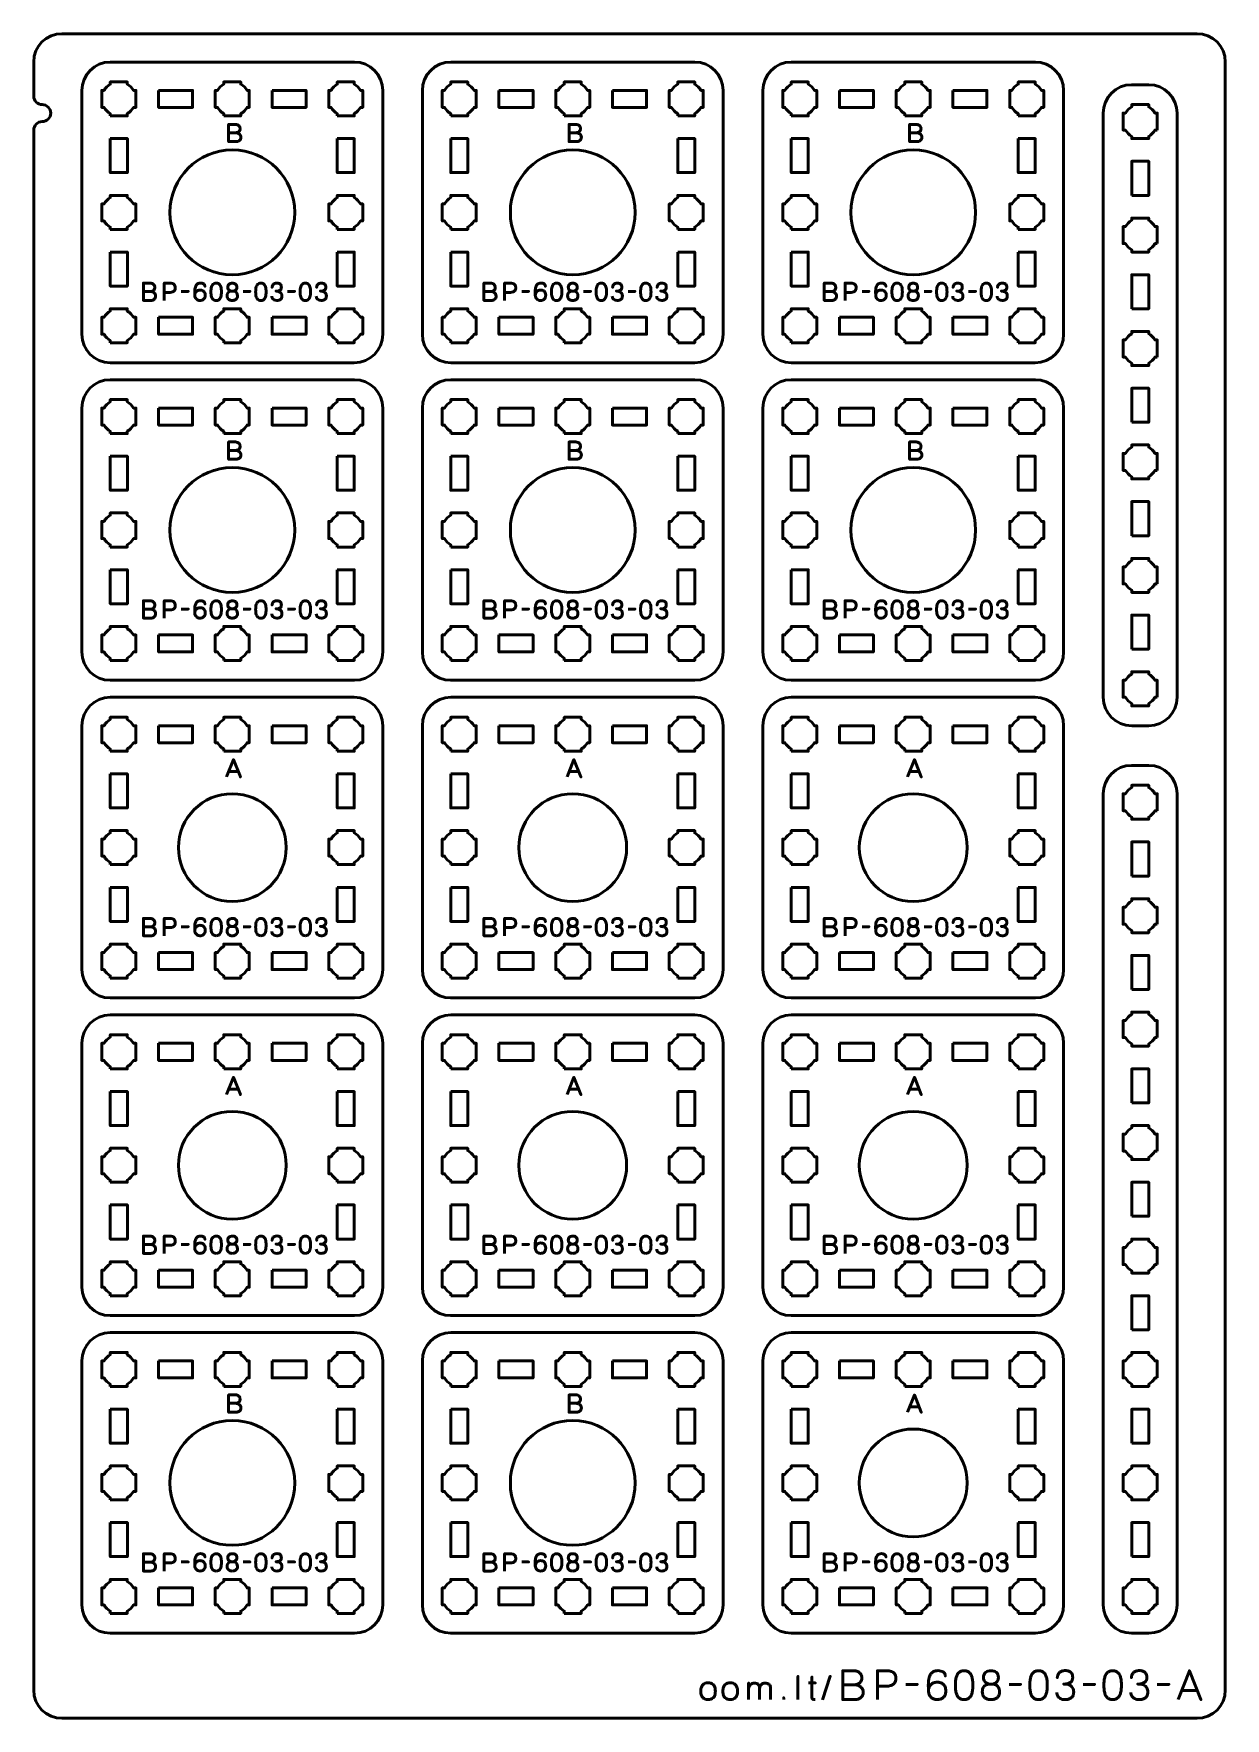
# Model space of a CAD drawing. Header units: centimetres. Extents: x -21 to 0, y -29.7 to 0.
import ezdxf

# ---------------------------------------------------------------- set-up
doc = ezdxf.new("R2010")
doc.units = ezdxf.units.CM
doc.header["$MEASUREMENT"] = 0
doc.layers.add('Layer 1', color=7, linetype='Continuous')

msp = doc.modelspace()

# ---------------------------------------------------------------- linework, layer by layer
at = {"layer": 'Layer 1', "color": 1, "lineweight": 53}
msp.add_open_spline([(-21.00003, -29.19995), (-21.00003, -29.19995), (-21.00003, -1.69992), (-21.00003, -1.69992), (-21.00003, -1.69992), (-21.00003, -1.61709), (-20.93286, -1.54992), (-20.85003, -1.54992), (-20.85003, -1.54992), (-20.7672, -1.54992), (-20.70003, -1.48275), (-20.70003, -1.39992), (-20.70003, -1.39992), (-20.70003, -1.31709), (-20.7672, -1.24992), (-20.85003, -1.24992), (-20.85003, -1.24992), (-20.93286, -1.24992), (-21.00003, -1.18275), (-21.00003, -1.09992), (-21.00003, -1.09992), (-21.00003, -1.09992), (-21.00003, -0.49992), (-21.00003, -0.49992), (-21.00003, -0.49992), (-21.00003, -0.22295), (-20.77694, 0.00004), (-20.49994, 0.00004), (-20.49994, 0.00004), (-20.49994, 0.00004), (-0.50008, 0.00004), (-0.50008, 0.00004), (-0.50008, 0.00004), (-0.22294, 0.00004), (0.00002, -0.22295), (0.00002, -0.49992), (0.00002, -0.49992), (0.00002, -0.49992), (0.00002, -29.19995), (0.00002, -29.19995), (0.00002, -29.19995), (0.00002, -29.47695), (-0.22294, -29.70004), (-0.50008, -29.70004), (-0.50008, -29.70004), (-0.50008, -29.70004), (-20.49994, -29.70004), (-20.49994, -29.70004), (-20.49994, -29.70004), (-20.77694, -29.70004), (-21.00003, -29.47695), (-21.00003, -29.19995)], degree=3, knots=[0, 0, 0, 0, 0.07692308, 0.07692308, 0.07692308, 0.07692308, 0.15384615, 0.15384615, 0.15384615, 0.15384615, 0.23076923, 0.23076923, 0.23076923, 0.23076923, 0.30769231, 0.30769231, 0.30769231, 0.30769231, 0.38461538, 0.38461538, 0.38461538, 0.38461538, 0.46153846, 0.46153846, 0.46153846, 0.46153846, 0.53846154, 0.53846154, 0.53846154, 0.53846154, 0.61538462, 0.61538462, 0.61538462, 0.61538462, 0.69230769, 0.69230769, 0.69230769, 0.69230769, 0.76923077, 0.76923077, 0.76923077, 0.76923077, 0.84615385, 0.84615385, 0.84615385, 0.84615385, 0.92307692, 0.92307692, 0.92307692, 0.92307692, 1, 1, 1, 1], dxfattribs=at)
at = {"layer": 'Layer 1', "color": 3, "lineweight": 53}
for points in [[(-19.64993, -0.49997), (-19.64993, -0.49997), (-15.35006, -0.49997), (-15.35006, -0.49997), (-15.35006, -0.49997), (-15.07292, -0.49997), (-14.84996, -0.72306), (-14.84996, -1.00006), (-14.84996, -1.00006), (-14.84996, -1.00006), (-14.84996, -5.29993), (-14.84996, -5.29993), (-14.84996, -5.29993), (-14.84996, -5.57707), (-15.07292, -5.80003), (-15.35006, -5.80003), (-15.35006, -5.80003), (-15.35006, -5.80003), (-19.64993, -5.80003), (-19.64993, -5.80003), (-19.64993, -5.80003), (-19.92693, -5.80003), (-20.15002, -5.57707), (-20.15002, -5.29993), (-20.15002, -5.29993), (-20.15002, -5.29993), (-20.15002, -1.00006), (-20.15002, -1.00006), (-20.15002, -1.00006), (-20.15002, -0.72306), (-19.92693, -0.49997), (-19.64993, -0.49997)], [(-13.64993, -0.49997), (-13.64993, -0.49997), (-9.35006, -0.49997), (-9.35006, -0.49997), (-9.35006, -0.49997), (-9.07292, -0.49997), (-8.84996, -0.72306), (-8.84996, -1.00006), (-8.84996, -1.00006), (-8.84996, -1.00006), (-8.84996, -5.29993), (-8.84996, -5.29993), (-8.84996, -5.29993), (-8.84996, -5.57707), (-9.07292, -5.80003), (-9.35006, -5.80003), (-9.35006, -5.80003), (-9.35006, -5.80003), (-13.64993, -5.80003), (-13.64993, -5.80003), (-13.64993, -5.80003), (-13.92693, -5.80003), (-14.15002, -5.57707), (-14.15002, -5.29993), (-14.15002, -5.29993), (-14.15002, -5.29993), (-14.15002, -1.00006), (-14.15002, -1.00006), (-14.15002, -1.00006), (-14.15002, -0.72306), (-13.92693, -0.49997), (-13.64993, -0.49997)], [(-7.64993, -0.49997), (-7.64993, -0.49997), (-3.35006, -0.49997), (-3.35006, -0.49997), (-3.35006, -0.49997), (-3.07292, -0.49997), (-2.84996, -0.72306), (-2.84996, -1.00006), (-2.84996, -1.00006), (-2.84996, -1.00006), (-2.84996, -5.29993), (-2.84996, -5.29993), (-2.84996, -5.29993), (-2.84996, -5.57707), (-3.07292, -5.80003), (-3.35006, -5.80003), (-3.35006, -5.80003), (-3.35006, -5.80003), (-7.64993, -5.80003), (-7.64993, -5.80003), (-7.64993, -5.80003), (-7.92693, -5.80003), (-8.15002, -5.57707), (-8.15002, -5.29993), (-8.15002, -5.29993), (-8.15002, -5.29993), (-8.15002, -1.00006), (-8.15002, -1.00006), (-8.15002, -1.00006), (-8.15002, -0.72306), (-7.92693, -0.49997), (-7.64993, -0.49997)], [(-19.64993, -6.09997), (-19.64993, -6.09997), (-15.35006, -6.09997), (-15.35006, -6.09997), (-15.35006, -6.09997), (-15.07292, -6.09997), (-14.84996, -6.32306), (-14.84996, -6.60006), (-14.84996, -6.60006), (-14.84996, -6.60006), (-14.84996, -10.89993), (-14.84996, -10.89993), (-14.84996, -10.89993), (-14.84996, -11.17707), (-15.07292, -11.40003), (-15.35006, -11.40003), (-15.35006, -11.40003), (-15.35006, -11.40003), (-19.64993, -11.40003), (-19.64993, -11.40003), (-19.64993, -11.40003), (-19.92693, -11.40003), (-20.15002, -11.17707), (-20.15002, -10.89993), (-20.15002, -10.89993), (-20.15002, -10.89993), (-20.15002, -6.60006), (-20.15002, -6.60006), (-20.15002, -6.60006), (-20.15002, -6.32306), (-19.92693, -6.09997), (-19.64993, -6.09997)], [(-13.64993, -6.09997), (-13.64993, -6.09997), (-9.35006, -6.09997), (-9.35006, -6.09997), (-9.35006, -6.09997), (-9.07292, -6.09997), (-8.84996, -6.32306), (-8.84996, -6.60006), (-8.84996, -6.60006), (-8.84996, -6.60006), (-8.84996, -10.89993), (-8.84996, -10.89993), (-8.84996, -10.89993), (-8.84996, -11.17707), (-9.07292, -11.40003), (-9.35006, -11.40003), (-9.35006, -11.40003), (-9.35006, -11.40003), (-13.64993, -11.40003), (-13.64993, -11.40003), (-13.64993, -11.40003), (-13.92693, -11.40003), (-14.15002, -11.17707), (-14.15002, -10.89993), (-14.15002, -10.89993), (-14.15002, -10.89993), (-14.15002, -6.60006), (-14.15002, -6.60006), (-14.15002, -6.60006), (-14.15002, -6.32306), (-13.92693, -6.09997), (-13.64993, -6.09997)], [(-7.64993, -6.09997), (-7.64993, -6.09997), (-3.35006, -6.09997), (-3.35006, -6.09997), (-3.35006, -6.09997), (-3.07292, -6.09997), (-2.84996, -6.32306), (-2.84996, -6.60006), (-2.84996, -6.60006), (-2.84996, -6.60006), (-2.84996, -10.89993), (-2.84996, -10.89993), (-2.84996, -10.89993), (-2.84996, -11.17707), (-3.07292, -11.40003), (-3.35006, -11.40003), (-3.35006, -11.40003), (-3.35006, -11.40003), (-7.64993, -11.40003), (-7.64993, -11.40003), (-7.64993, -11.40003), (-7.92693, -11.40003), (-8.15002, -11.17707), (-8.15002, -10.89993), (-8.15002, -10.89993), (-8.15002, -10.89993), (-8.15002, -6.60006), (-8.15002, -6.60006), (-8.15002, -6.60006), (-8.15002, -6.32306), (-7.92693, -6.09997), (-7.64993, -6.09997)], [(-19.64993, -11.69997), (-19.64993, -11.69997), (-15.35006, -11.69997), (-15.35006, -11.69997), (-15.35006, -11.69997), (-15.07292, -11.69997), (-14.84996, -11.92306), (-14.84996, -12.20006), (-14.84996, -12.20006), (-14.84996, -12.20006), (-14.84996, -16.49993), (-14.84996, -16.49993), (-14.84996, -16.49993), (-14.84996, -16.77707), (-15.07292, -17.00003), (-15.35006, -17.00003), (-15.35006, -17.00003), (-15.35006, -17.00003), (-19.64993, -17.00003), (-19.64993, -17.00003), (-19.64993, -17.00003), (-19.92693, -17.00003), (-20.15002, -16.77707), (-20.15002, -16.49993), (-20.15002, -16.49993), (-20.15002, -16.49993), (-20.15002, -12.20006), (-20.15002, -12.20006), (-20.15002, -12.20006), (-20.15002, -11.92306), (-19.92693, -11.69997), (-19.64993, -11.69997)], [(-13.64993, -11.69997), (-13.64993, -11.69997), (-9.35006, -11.69997), (-9.35006, -11.69997), (-9.35006, -11.69997), (-9.07292, -11.69997), (-8.84996, -11.92306), (-8.84996, -12.20006), (-8.84996, -12.20006), (-8.84996, -12.20006), (-8.84996, -16.49993), (-8.84996, -16.49993), (-8.84996, -16.49993), (-8.84996, -16.77707), (-9.07292, -17.00003), (-9.35006, -17.00003), (-9.35006, -17.00003), (-9.35006, -17.00003), (-13.64993, -17.00003), (-13.64993, -17.00003), (-13.64993, -17.00003), (-13.92693, -17.00003), (-14.15002, -16.77707), (-14.15002, -16.49993), (-14.15002, -16.49993), (-14.15002, -16.49993), (-14.15002, -12.20006), (-14.15002, -12.20006), (-14.15002, -12.20006), (-14.15002, -11.92306), (-13.92693, -11.69997), (-13.64993, -11.69997)], [(-7.64993, -11.69997), (-7.64993, -11.69997), (-3.35006, -11.69997), (-3.35006, -11.69997), (-3.35006, -11.69997), (-3.07292, -11.69997), (-2.84996, -11.92306), (-2.84996, -12.20006), (-2.84996, -12.20006), (-2.84996, -12.20006), (-2.84996, -16.49993), (-2.84996, -16.49993), (-2.84996, -16.49993), (-2.84996, -16.77707), (-3.07292, -17.00003), (-3.35006, -17.00003), (-3.35006, -17.00003), (-3.35006, -17.00003), (-7.64993, -17.00003), (-7.64993, -17.00003), (-7.64993, -17.00003), (-7.92693, -17.00003), (-8.15002, -16.77707), (-8.15002, -16.49993), (-8.15002, -16.49993), (-8.15002, -16.49993), (-8.15002, -12.20006), (-8.15002, -12.20006), (-8.15002, -12.20006), (-8.15002, -11.92306), (-7.92693, -11.69997), (-7.64993, -11.69997)], [(-19.64993, -17.29997), (-19.64993, -17.29997), (-15.35006, -17.29997), (-15.35006, -17.29997), (-15.35006, -17.29997), (-15.07292, -17.29997), (-14.84996, -17.52306), (-14.84996, -17.80006), (-14.84996, -17.80006), (-14.84996, -17.80006), (-14.84996, -22.09993), (-14.84996, -22.09993), (-14.84996, -22.09993), (-14.84996, -22.37707), (-15.07292, -22.60003), (-15.35006, -22.60003), (-15.35006, -22.60003), (-15.35006, -22.60003), (-19.64993, -22.60003), (-19.64993, -22.60003), (-19.64993, -22.60003), (-19.92693, -22.60003), (-20.15002, -22.37707), (-20.15002, -22.09993), (-20.15002, -22.09993), (-20.15002, -22.09993), (-20.15002, -17.80006), (-20.15002, -17.80006), (-20.15002, -17.80006), (-20.15002, -17.52306), (-19.92693, -17.29997), (-19.64993, -17.29997)], [(-13.64993, -17.29997), (-13.64993, -17.29997), (-9.35006, -17.29997), (-9.35006, -17.29997), (-9.35006, -17.29997), (-9.07292, -17.29997), (-8.84996, -17.52306), (-8.84996, -17.80006), (-8.84996, -17.80006), (-8.84996, -17.80006), (-8.84996, -22.09993), (-8.84996, -22.09993), (-8.84996, -22.09993), (-8.84996, -22.37707), (-9.07292, -22.60003), (-9.35006, -22.60003), (-9.35006, -22.60003), (-9.35006, -22.60003), (-13.64993, -22.60003), (-13.64993, -22.60003), (-13.64993, -22.60003), (-13.92693, -22.60003), (-14.15002, -22.37707), (-14.15002, -22.09993), (-14.15002, -22.09993), (-14.15002, -22.09993), (-14.15002, -17.80006), (-14.15002, -17.80006), (-14.15002, -17.80006), (-14.15002, -17.52306), (-13.92693, -17.29997), (-13.64993, -17.29997)], [(-7.64993, -17.29997), (-7.64993, -17.29997), (-3.35006, -17.29997), (-3.35006, -17.29997), (-3.35006, -17.29997), (-3.07292, -17.29997), (-2.84996, -17.52306), (-2.84996, -17.80006), (-2.84996, -17.80006), (-2.84996, -17.80006), (-2.84996, -22.09993), (-2.84996, -22.09993), (-2.84996, -22.09993), (-2.84996, -22.37707), (-3.07292, -22.60003), (-3.35006, -22.60003), (-3.35006, -22.60003), (-3.35006, -22.60003), (-7.64993, -22.60003), (-7.64993, -22.60003), (-7.64993, -22.60003), (-7.92693, -22.60003), (-8.15002, -22.37707), (-8.15002, -22.09993), (-8.15002, -22.09993), (-8.15002, -22.09993), (-8.15002, -17.80006), (-8.15002, -17.80006), (-8.15002, -17.80006), (-8.15002, -17.52306), (-7.92693, -17.29997), (-7.64993, -17.29997)], [(-19.64993, -22.89997), (-19.64993, -22.89997), (-15.35006, -22.89997), (-15.35006, -22.89997), (-15.35006, -22.89997), (-15.07292, -22.89997), (-14.84996, -23.12306), (-14.84996, -23.40006), (-14.84996, -23.40006), (-14.84996, -23.40006), (-14.84996, -27.69993), (-14.84996, -27.69993), (-14.84996, -27.69993), (-14.84996, -27.97707), (-15.07292, -28.20003), (-15.35006, -28.20003), (-15.35006, -28.20003), (-15.35006, -28.20003), (-19.64993, -28.20003), (-19.64993, -28.20003), (-19.64993, -28.20003), (-19.92693, -28.20003), (-20.15002, -27.97707), (-20.15002, -27.69993), (-20.15002, -27.69993), (-20.15002, -27.69993), (-20.15002, -23.40006), (-20.15002, -23.40006), (-20.15002, -23.40006), (-20.15002, -23.12306), (-19.92693, -22.89997), (-19.64993, -22.89997)], [(-13.64993, -22.89997), (-13.64993, -22.89997), (-9.35006, -22.89997), (-9.35006, -22.89997), (-9.35006, -22.89997), (-9.07292, -22.89997), (-8.84996, -23.12306), (-8.84996, -23.40006), (-8.84996, -23.40006), (-8.84996, -23.40006), (-8.84996, -27.69993), (-8.84996, -27.69993), (-8.84996, -27.69993), (-8.84996, -27.97707), (-9.07292, -28.20003), (-9.35006, -28.20003), (-9.35006, -28.20003), (-9.35006, -28.20003), (-13.64993, -28.20003), (-13.64993, -28.20003), (-13.64993, -28.20003), (-13.92693, -28.20003), (-14.15002, -27.97707), (-14.15002, -27.69993), (-14.15002, -27.69993), (-14.15002, -27.69993), (-14.15002, -23.40006), (-14.15002, -23.40006), (-14.15002, -23.40006), (-14.15002, -23.12306), (-13.92693, -22.89997), (-13.64993, -22.89997)], [(-7.64993, -22.89997), (-7.64993, -22.89997), (-3.35006, -22.89997), (-3.35006, -22.89997), (-3.35006, -22.89997), (-3.07292, -22.89997), (-2.84996, -23.12306), (-2.84996, -23.40006), (-2.84996, -23.40006), (-2.84996, -23.40006), (-2.84996, -27.69993), (-2.84996, -27.69993), (-2.84996, -27.69993), (-2.84996, -27.97707), (-3.07292, -28.20003), (-3.35006, -28.20003), (-3.35006, -28.20003), (-3.35006, -28.20003), (-7.64993, -28.20003), (-7.64993, -28.20003), (-7.64993, -28.20003), (-7.92693, -28.20003), (-8.15002, -27.97707), (-8.15002, -27.69993), (-8.15002, -27.69993), (-8.15002, -27.69993), (-8.15002, -23.40006), (-8.15002, -23.40006), (-8.15002, -23.40006), (-8.15002, -23.12306), (-7.92693, -22.89997), (-7.64993, -22.89997)]]:
    msp.add_open_spline(points, degree=3, knots=[0, 0, 0, 0, 0.125, 0.125, 0.125, 0.125, 0.25, 0.25, 0.25, 0.25, 0.375, 0.375, 0.375, 0.375, 0.5, 0.5, 0.5, 0.5, 0.625, 0.625, 0.625, 0.625, 0.75, 0.75, 0.75, 0.75, 0.875, 0.875, 0.875, 0.875, 1, 1, 1, 1], dxfattribs=at)
at = {"layer": 'Layer 1', "lineweight": 53}
for points, knots in [([(-19.64998, -1.45006), (-19.64998, -1.45006), (-19.64998, -1.40988), (-19.64998, -1.40988), (-19.64998, -1.40988), (-19.69552, -1.38355), (-19.73348, -1.3456), (-19.75983, -1.30007), (-19.75983, -1.30007), (-19.75983, -1.30007), (-19.79998, -1.30007), (-19.79998, -1.30007), (-19.79998, -1.30007), (-19.79998, -1.30007), (-19.79998, -1.15155), (-19.79998, -1.15155), (-19.79998, -1.15155), (-19.79998, -1.15155), (-19.8, -1.15), (-19.8, -1.15), (-19.8, -1.15), (-19.8, -1.15), (-19.79998, -1.14845), (-19.79998, -1.14845), (-19.79998, -1.14845), (-19.79998, -1.14845), (-19.79998, -1.00006), (-19.79998, -1.00006), (-19.79998, -1.00006), (-19.79998, -1.00006), (-19.75988, -1.00006), (-19.75988, -1.00006), (-19.75988, -1.00006), (-19.73353, -0.95449), (-19.69554, -0.91649), (-19.64998, -0.89013), (-19.64998, -0.89013), (-19.64998, -0.89013), (-19.64998, -0.85005), (-19.64998, -0.85005), (-19.64998, -0.85005), (-19.64998, -0.85005), (-19.50464, -0.85005), (-19.50464, -0.85005), (-19.50464, -0.85005), (-19.50464, -0.85005), (-19.5, -0.84999), (-19.5, -0.84999), (-19.5, -0.84999), (-19.5, -0.84999), (-19.49535, -0.85005), (-19.49535, -0.85005), (-19.49535, -0.85005), (-19.49535, -0.85005), (-19.34997, -0.85005), (-19.34997, -0.85005), (-19.34997, -0.85005), (-19.34997, -0.85005), (-19.34997, -0.89013), (-19.34997, -0.89013), (-19.34997, -0.89013), (-19.3044, -0.91649), (-19.26643, -0.95449), (-19.24009, -1.00006), (-19.24009, -1.00006), (-19.24009, -1.00006), (-19.19997, -1.00006), (-19.19997, -1.00006), (-19.19997, -1.00006), (-19.19997, -1.00006), (-19.19997, -1.30007), (-19.19997, -1.30007), (-19.19997, -1.30007), (-19.19997, -1.30007), (-19.24014, -1.30007), (-19.24014, -1.30007), (-19.24014, -1.30007), (-19.26648, -1.3456), (-19.30444, -1.38355), (-19.34997, -1.40988), (-19.34997, -1.40988), (-19.34997, -1.40988), (-19.34997, -1.45006), (-19.34997, -1.45006), (-19.34997, -1.45006), (-19.34997, -1.45006), (-19.64998, -1.45006), (-19.64998, -1.45006)], [0, 0, 0, 0, 0.04545455, 0.04545455, 0.04545455, 0.04545455, 0.09090909, 0.09090909, 0.09090909, 0.09090909, 0.13636364, 0.13636364, 0.13636364, 0.13636364, 0.18181818, 0.18181818, 0.18181818, 0.18181818, 0.22727273, 0.22727273, 0.22727273, 0.22727273, 0.27272727, 0.27272727, 0.27272727, 0.27272727, 0.31818182, 0.31818182, 0.31818182, 0.31818182, 0.36363636, 0.36363636, 0.36363636, 0.36363636, 0.40909091, 0.40909091, 0.40909091, 0.40909091, 0.45454545, 0.45454545, 0.45454545, 0.45454545, 0.5, 0.5, 0.5, 0.5, 0.54545455, 0.54545455, 0.54545455, 0.54545455, 0.59090909, 0.59090909, 0.59090909, 0.59090909, 0.63636364, 0.63636364, 0.63636364, 0.63636364, 0.68181818, 0.68181818, 0.68181818, 0.68181818, 0.72727273, 0.72727273, 0.72727273, 0.72727273, 0.77272727, 0.77272727, 0.77272727, 0.77272727, 0.81818182, 0.81818182, 0.81818182, 0.81818182, 0.86363636, 0.86363636, 0.86363636, 0.86363636, 0.90909091, 0.90909091, 0.90909091, 0.90909091, 0.95454545, 0.95454545, 0.95454545, 0.95454545, 1, 1, 1, 1]), ([(-17.64998, -1.45006), (-17.64998, -1.45006), (-17.64998, -1.40988), (-17.64998, -1.40988), (-17.64998, -1.40988), (-17.69552, -1.38355), (-17.73348, -1.3456), (-17.75983, -1.30007), (-17.75983, -1.30007), (-17.75983, -1.30007), (-17.79998, -1.30007), (-17.79998, -1.30007), (-17.79998, -1.30007), (-17.79998, -1.30007), (-17.79998, -1.15155), (-17.79998, -1.15155), (-17.79998, -1.15155), (-17.79998, -1.15155), (-17.8, -1.15), (-17.8, -1.15), (-17.8, -1.15), (-17.8, -1.15), (-17.79998, -1.14845), (-17.79998, -1.14845), (-17.79998, -1.14845), (-17.79998, -1.14845), (-17.79998, -1.00006), (-17.79998, -1.00006), (-17.79998, -1.00006), (-17.79998, -1.00006), (-17.75988, -1.00006), (-17.75988, -1.00006), (-17.75988, -1.00006), (-17.73353, -0.95449), (-17.69554, -0.91649), (-17.64998, -0.89013), (-17.64998, -0.89013), (-17.64998, -0.89013), (-17.64998, -0.85005), (-17.64998, -0.85005), (-17.64998, -0.85005), (-17.64998, -0.85005), (-17.50464, -0.85005), (-17.50464, -0.85005), (-17.50464, -0.85005), (-17.50464, -0.85005), (-17.5, -0.84999), (-17.5, -0.84999), (-17.5, -0.84999), (-17.5, -0.84999), (-17.49535, -0.85005), (-17.49535, -0.85005), (-17.49535, -0.85005), (-17.49535, -0.85005), (-17.34997, -0.85005), (-17.34997, -0.85005), (-17.34997, -0.85005), (-17.34997, -0.85005), (-17.34997, -0.89013), (-17.34997, -0.89013), (-17.34997, -0.89013), (-17.3044, -0.91649), (-17.26643, -0.95449), (-17.24009, -1.00006), (-17.24009, -1.00006), (-17.24009, -1.00006), (-17.19997, -1.00006), (-17.19997, -1.00006), (-17.19997, -1.00006), (-17.19997, -1.00006), (-17.19997, -1.30007), (-17.19997, -1.30007), (-17.19997, -1.30007), (-17.19997, -1.30007), (-17.24014, -1.30007), (-17.24014, -1.30007), (-17.24014, -1.30007), (-17.26648, -1.3456), (-17.30444, -1.38355), (-17.34997, -1.40988), (-17.34997, -1.40988), (-17.34997, -1.40988), (-17.34997, -1.45006), (-17.34997, -1.45006), (-17.34997, -1.45006), (-17.34997, -1.45006), (-17.64998, -1.45006), (-17.64998, -1.45006)], [0, 0, 0, 0, 0.04545455, 0.04545455, 0.04545455, 0.04545455, 0.09090909, 0.09090909, 0.09090909, 0.09090909, 0.13636364, 0.13636364, 0.13636364, 0.13636364, 0.18181818, 0.18181818, 0.18181818, 0.18181818, 0.22727273, 0.22727273, 0.22727273, 0.22727273, 0.27272727, 0.27272727, 0.27272727, 0.27272727, 0.31818182, 0.31818182, 0.31818182, 0.31818182, 0.36363636, 0.36363636, 0.36363636, 0.36363636, 0.40909091, 0.40909091, 0.40909091, 0.40909091, 0.45454545, 0.45454545, 0.45454545, 0.45454545, 0.5, 0.5, 0.5, 0.5, 0.54545455, 0.54545455, 0.54545455, 0.54545455, 0.59090909, 0.59090909, 0.59090909, 0.59090909, 0.63636364, 0.63636364, 0.63636364, 0.63636364, 0.68181818, 0.68181818, 0.68181818, 0.68181818, 0.72727273, 0.72727273, 0.72727273, 0.72727273, 0.77272727, 0.77272727, 0.77272727, 0.77272727, 0.81818182, 0.81818182, 0.81818182, 0.81818182, 0.86363636, 0.86363636, 0.86363636, 0.86363636, 0.90909091, 0.90909091, 0.90909091, 0.90909091, 0.95454545, 0.95454545, 0.95454545, 0.95454545, 1, 1, 1, 1]), ([(-15.64998, -1.45006), (-15.64998, -1.45006), (-15.64998, -1.40988), (-15.64998, -1.40988), (-15.64998, -1.40988), (-15.69552, -1.38355), (-15.73348, -1.3456), (-15.75983, -1.30007), (-15.75983, -1.30007), (-15.75983, -1.30007), (-15.79998, -1.30007), (-15.79998, -1.30007), (-15.79998, -1.30007), (-15.79998, -1.30007), (-15.79998, -1.15155), (-15.79998, -1.15155), (-15.79998, -1.15155), (-15.79998, -1.15155), (-15.8, -1.15), (-15.8, -1.15), (-15.8, -1.15), (-15.8, -1.15), (-15.79998, -1.14845), (-15.79998, -1.14845), (-15.79998, -1.14845), (-15.79998, -1.14845), (-15.79998, -1.00006), (-15.79998, -1.00006), (-15.79998, -1.00006), (-15.79998, -1.00006), (-15.75988, -1.00006), (-15.75988, -1.00006), (-15.75988, -1.00006), (-15.73353, -0.95449), (-15.69554, -0.91649), (-15.64998, -0.89013), (-15.64998, -0.89013), (-15.64998, -0.89013), (-15.64998, -0.85005), (-15.64998, -0.85005), (-15.64998, -0.85005), (-15.64998, -0.85005), (-15.50464, -0.85005), (-15.50464, -0.85005), (-15.50464, -0.85005), (-15.50464, -0.85005), (-15.5, -0.84999), (-15.5, -0.84999), (-15.5, -0.84999), (-15.5, -0.84999), (-15.49535, -0.85005), (-15.49535, -0.85005), (-15.49535, -0.85005), (-15.49535, -0.85005), (-15.34997, -0.85005), (-15.34997, -0.85005), (-15.34997, -0.85005), (-15.34997, -0.85005), (-15.34997, -0.89013), (-15.34997, -0.89013), (-15.34997, -0.89013), (-15.3044, -0.91649), (-15.26643, -0.95449), (-15.24009, -1.00006), (-15.24009, -1.00006), (-15.24009, -1.00006), (-15.19997, -1.00006), (-15.19997, -1.00006), (-15.19997, -1.00006), (-15.19997, -1.00006), (-15.19997, -1.30007), (-15.19997, -1.30007), (-15.19997, -1.30007), (-15.19997, -1.30007), (-15.24014, -1.30007), (-15.24014, -1.30007), (-15.24014, -1.30007), (-15.26648, -1.3456), (-15.30444, -1.38355), (-15.34997, -1.40988), (-15.34997, -1.40988), (-15.34997, -1.40988), (-15.34997, -1.45006), (-15.34997, -1.45006), (-15.34997, -1.45006), (-15.34997, -1.45006), (-15.64998, -1.45006), (-15.64998, -1.45006)], [0, 0, 0, 0, 0.04545455, 0.04545455, 0.04545455, 0.04545455, 0.09090909, 0.09090909, 0.09090909, 0.09090909, 0.13636364, 0.13636364, 0.13636364, 0.13636364, 0.18181818, 0.18181818, 0.18181818, 0.18181818, 0.22727273, 0.22727273, 0.22727273, 0.22727273, 0.27272727, 0.27272727, 0.27272727, 0.27272727, 0.31818182, 0.31818182, 0.31818182, 0.31818182, 0.36363636, 0.36363636, 0.36363636, 0.36363636, 0.40909091, 0.40909091, 0.40909091, 0.40909091, 0.45454545, 0.45454545, 0.45454545, 0.45454545, 0.5, 0.5, 0.5, 0.5, 0.54545455, 0.54545455, 0.54545455, 0.54545455, 0.59090909, 0.59090909, 0.59090909, 0.59090909, 0.63636364, 0.63636364, 0.63636364, 0.63636364, 0.68181818, 0.68181818, 0.68181818, 0.68181818, 0.72727273, 0.72727273, 0.72727273, 0.72727273, 0.77272727, 0.77272727, 0.77272727, 0.77272727, 0.81818182, 0.81818182, 0.81818182, 0.81818182, 0.86363636, 0.86363636, 0.86363636, 0.86363636, 0.90909091, 0.90909091, 0.90909091, 0.90909091, 0.95454545, 0.95454545, 0.95454545, 0.95454545, 1, 1, 1, 1]), ([(-13.64998, -1.45006), (-13.64998, -1.45006), (-13.64998, -1.40988), (-13.64998, -1.40988), (-13.64998, -1.40988), (-13.69552, -1.38355), (-13.73348, -1.3456), (-13.75983, -1.30007), (-13.75983, -1.30007), (-13.75983, -1.30007), (-13.79998, -1.30007), (-13.79998, -1.30007), (-13.79998, -1.30007), (-13.79998, -1.30007), (-13.79998, -1.15155), (-13.79998, -1.15155), (-13.79998, -1.15155), (-13.79998, -1.15155), (-13.8, -1.15), (-13.8, -1.15), (-13.8, -1.15), (-13.8, -1.15), (-13.79998, -1.14845), (-13.79998, -1.14845), (-13.79998, -1.14845), (-13.79998, -1.14845), (-13.79998, -1.00006), (-13.79998, -1.00006), (-13.79998, -1.00006), (-13.79998, -1.00006), (-13.75988, -1.00006), (-13.75988, -1.00006), (-13.75988, -1.00006), (-13.73353, -0.95449), (-13.69554, -0.91649), (-13.64998, -0.89013), (-13.64998, -0.89013), (-13.64998, -0.89013), (-13.64998, -0.85005), (-13.64998, -0.85005), (-13.64998, -0.85005), (-13.64998, -0.85005), (-13.50464, -0.85005), (-13.50464, -0.85005), (-13.50464, -0.85005), (-13.50464, -0.85005), (-13.5, -0.84999), (-13.5, -0.84999), (-13.5, -0.84999), (-13.5, -0.84999), (-13.49535, -0.85005), (-13.49535, -0.85005), (-13.49535, -0.85005), (-13.49535, -0.85005), (-13.34997, -0.85005), (-13.34997, -0.85005), (-13.34997, -0.85005), (-13.34997, -0.85005), (-13.34997, -0.89013), (-13.34997, -0.89013), (-13.34997, -0.89013), (-13.3044, -0.91649), (-13.26643, -0.95449), (-13.24009, -1.00006), (-13.24009, -1.00006), (-13.24009, -1.00006), (-13.19997, -1.00006), (-13.19997, -1.00006), (-13.19997, -1.00006), (-13.19997, -1.00006), (-13.19997, -1.30007), (-13.19997, -1.30007), (-13.19997, -1.30007), (-13.19997, -1.30007), (-13.24014, -1.30007), (-13.24014, -1.30007), (-13.24014, -1.30007), (-13.26648, -1.3456), (-13.30444, -1.38355), (-13.34997, -1.40988), (-13.34997, -1.40988), (-13.34997, -1.40988), (-13.34997, -1.45006), (-13.34997, -1.45006), (-13.34997, -1.45006), (-13.34997, -1.45006), (-13.64998, -1.45006), (-13.64998, -1.45006)], [0, 0, 0, 0, 0.04545455, 0.04545455, 0.04545455, 0.04545455, 0.09090909, 0.09090909, 0.09090909, 0.09090909, 0.13636364, 0.13636364, 0.13636364, 0.13636364, 0.18181818, 0.18181818, 0.18181818, 0.18181818, 0.22727273, 0.22727273, 0.22727273, 0.22727273, 0.27272727, 0.27272727, 0.27272727, 0.27272727, 0.31818182, 0.31818182, 0.31818182, 0.31818182, 0.36363636, 0.36363636, 0.36363636, 0.36363636, 0.40909091, 0.40909091, 0.40909091, 0.40909091, 0.45454545, 0.45454545, 0.45454545, 0.45454545, 0.5, 0.5, 0.5, 0.5, 0.54545455, 0.54545455, 0.54545455, 0.54545455, 0.59090909, 0.59090909, 0.59090909, 0.59090909, 0.63636364, 0.63636364, 0.63636364, 0.63636364, 0.68181818, 0.68181818, 0.68181818, 0.68181818, 0.72727273, 0.72727273, 0.72727273, 0.72727273, 0.77272727, 0.77272727, 0.77272727, 0.77272727, 0.81818182, 0.81818182, 0.81818182, 0.81818182, 0.86363636, 0.86363636, 0.86363636, 0.86363636, 0.90909091, 0.90909091, 0.90909091, 0.90909091, 0.95454545, 0.95454545, 0.95454545, 0.95454545, 1, 1, 1, 1]), ([(-11.64998, -1.45006), (-11.64998, -1.45006), (-11.64998, -1.40988), (-11.64998, -1.40988), (-11.64998, -1.40988), (-11.69552, -1.38355), (-11.73348, -1.3456), (-11.75983, -1.30007), (-11.75983, -1.30007), (-11.75983, -1.30007), (-11.79998, -1.30007), (-11.79998, -1.30007), (-11.79998, -1.30007), (-11.79998, -1.30007), (-11.79998, -1.15155), (-11.79998, -1.15155), (-11.79998, -1.15155), (-11.79998, -1.15155), (-11.8, -1.15), (-11.8, -1.15), (-11.8, -1.15), (-11.8, -1.15), (-11.79998, -1.14845), (-11.79998, -1.14845), (-11.79998, -1.14845), (-11.79998, -1.14845), (-11.79998, -1.00006), (-11.79998, -1.00006), (-11.79998, -1.00006), (-11.79998, -1.00006), (-11.75988, -1.00006), (-11.75988, -1.00006), (-11.75988, -1.00006), (-11.73353, -0.95449), (-11.69554, -0.91649), (-11.64998, -0.89013), (-11.64998, -0.89013), (-11.64998, -0.89013), (-11.64998, -0.85005), (-11.64998, -0.85005), (-11.64998, -0.85005), (-11.64998, -0.85005), (-11.50464, -0.85005), (-11.50464, -0.85005), (-11.50464, -0.85005), (-11.50464, -0.85005), (-11.5, -0.84999), (-11.5, -0.84999), (-11.5, -0.84999), (-11.5, -0.84999), (-11.49535, -0.85005), (-11.49535, -0.85005), (-11.49535, -0.85005), (-11.49535, -0.85005), (-11.34997, -0.85005), (-11.34997, -0.85005), (-11.34997, -0.85005), (-11.34997, -0.85005), (-11.34997, -0.89013), (-11.34997, -0.89013), (-11.34997, -0.89013), (-11.3044, -0.91649), (-11.26643, -0.95449), (-11.24009, -1.00006), (-11.24009, -1.00006), (-11.24009, -1.00006), (-11.19997, -1.00006), (-11.19997, -1.00006), (-11.19997, -1.00006), (-11.19997, -1.00006), (-11.19997, -1.30007), (-11.19997, -1.30007), (-11.19997, -1.30007), (-11.19997, -1.30007), (-11.24014, -1.30007), (-11.24014, -1.30007), (-11.24014, -1.30007), (-11.26648, -1.3456), (-11.30444, -1.38355), (-11.34997, -1.40988), (-11.34997, -1.40988), (-11.34997, -1.40988), (-11.34997, -1.45006), (-11.34997, -1.45006), (-11.34997, -1.45006), (-11.34997, -1.45006), (-11.64998, -1.45006), (-11.64998, -1.45006)], [0, 0, 0, 0, 0.04545455, 0.04545455, 0.04545455, 0.04545455, 0.09090909, 0.09090909, 0.09090909, 0.09090909, 0.13636364, 0.13636364, 0.13636364, 0.13636364, 0.18181818, 0.18181818, 0.18181818, 0.18181818, 0.22727273, 0.22727273, 0.22727273, 0.22727273, 0.27272727, 0.27272727, 0.27272727, 0.27272727, 0.31818182, 0.31818182, 0.31818182, 0.31818182, 0.36363636, 0.36363636, 0.36363636, 0.36363636, 0.40909091, 0.40909091, 0.40909091, 0.40909091, 0.45454545, 0.45454545, 0.45454545, 0.45454545, 0.5, 0.5, 0.5, 0.5, 0.54545455, 0.54545455, 0.54545455, 0.54545455, 0.59090909, 0.59090909, 0.59090909, 0.59090909, 0.63636364, 0.63636364, 0.63636364, 0.63636364, 0.68181818, 0.68181818, 0.68181818, 0.68181818, 0.72727273, 0.72727273, 0.72727273, 0.72727273, 0.77272727, 0.77272727, 0.77272727, 0.77272727, 0.81818182, 0.81818182, 0.81818182, 0.81818182, 0.86363636, 0.86363636, 0.86363636, 0.86363636, 0.90909091, 0.90909091, 0.90909091, 0.90909091, 0.95454545, 0.95454545, 0.95454545, 0.95454545, 1, 1, 1, 1]), ([(-9.64998, -1.45006), (-9.64998, -1.45006), (-9.64998, -1.40988), (-9.64998, -1.40988), (-9.64998, -1.40988), (-9.69552, -1.38355), (-9.73348, -1.3456), (-9.75983, -1.30007), (-9.75983, -1.30007), (-9.75983, -1.30007), (-9.79998, -1.30007), (-9.79998, -1.30007), (-9.79998, -1.30007), (-9.79998, -1.30007), (-9.79998, -1.15155), (-9.79998, -1.15155), (-9.79998, -1.15155), (-9.79998, -1.15155), (-9.8, -1.15), (-9.8, -1.15), (-9.8, -1.15), (-9.8, -1.15), (-9.79998, -1.14845), (-9.79998, -1.14845), (-9.79998, -1.14845), (-9.79998, -1.14845), (-9.79998, -1.00006), (-9.79998, -1.00006), (-9.79998, -1.00006), (-9.79998, -1.00006), (-9.75988, -1.00006), (-9.75988, -1.00006), (-9.75988, -1.00006), (-9.73353, -0.95449), (-9.69554, -0.91649), (-9.64998, -0.89013), (-9.64998, -0.89013), (-9.64998, -0.89013), (-9.64998, -0.85005), (-9.64998, -0.85005), (-9.64998, -0.85005), (-9.64998, -0.85005), (-9.50464, -0.85005), (-9.50464, -0.85005), (-9.50464, -0.85005), (-9.50464, -0.85005), (-9.5, -0.84999), (-9.5, -0.84999), (-9.5, -0.84999), (-9.5, -0.84999), (-9.49535, -0.85005), (-9.49535, -0.85005), (-9.49535, -0.85005), (-9.49535, -0.85005), (-9.34997, -0.85005), (-9.34997, -0.85005), (-9.34997, -0.85005), (-9.34997, -0.85005), (-9.34997, -0.89013), (-9.34997, -0.89013), (-9.34997, -0.89013), (-9.3044, -0.91649), (-9.26643, -0.95449), (-9.24009, -1.00006), (-9.24009, -1.00006), (-9.24009, -1.00006), (-9.19997, -1.00006), (-9.19997, -1.00006), (-9.19997, -1.00006), (-9.19997, -1.00006), (-9.19997, -1.30007), (-9.19997, -1.30007), (-9.19997, -1.30007), (-9.19997, -1.30007), (-9.24014, -1.30007), (-9.24014, -1.30007), (-9.24014, -1.30007), (-9.26648, -1.3456), (-9.30444, -1.38355), (-9.34997, -1.40988), (-9.34997, -1.40988), (-9.34997, -1.40988), (-9.34997, -1.45006), (-9.34997, -1.45006), (-9.34997, -1.45006), (-9.34997, -1.45006), (-9.64998, -1.45006), (-9.64998, -1.45006)], [0, 0, 0, 0, 0.04545455, 0.04545455, 0.04545455, 0.04545455, 0.09090909, 0.09090909, 0.09090909, 0.09090909, 0.13636364, 0.13636364, 0.13636364, 0.13636364, 0.18181818, 0.18181818, 0.18181818, 0.18181818, 0.22727273, 0.22727273, 0.22727273, 0.22727273, 0.27272727, 0.27272727, 0.27272727, 0.27272727, 0.31818182, 0.31818182, 0.31818182, 0.31818182, 0.36363636, 0.36363636, 0.36363636, 0.36363636, 0.40909091, 0.40909091, 0.40909091, 0.40909091, 0.45454545, 0.45454545, 0.45454545, 0.45454545, 0.5, 0.5, 0.5, 0.5, 0.54545455, 0.54545455, 0.54545455, 0.54545455, 0.59090909, 0.59090909, 0.59090909, 0.59090909, 0.63636364, 0.63636364, 0.63636364, 0.63636364, 0.68181818, 0.68181818, 0.68181818, 0.68181818, 0.72727273, 0.72727273, 0.72727273, 0.72727273, 0.77272727, 0.77272727, 0.77272727, 0.77272727, 0.81818182, 0.81818182, 0.81818182, 0.81818182, 0.86363636, 0.86363636, 0.86363636, 0.86363636, 0.90909091, 0.90909091, 0.90909091, 0.90909091, 0.95454545, 0.95454545, 0.95454545, 0.95454545, 1, 1, 1, 1]), ([(-7.64998, -1.45006), (-7.64998, -1.45006), (-7.64998, -1.40988), (-7.64998, -1.40988), (-7.64998, -1.40988), (-7.69552, -1.38355), (-7.73348, -1.3456), (-7.75983, -1.30007), (-7.75983, -1.30007), (-7.75983, -1.30007), (-7.79998, -1.30007), (-7.79998, -1.30007), (-7.79998, -1.30007), (-7.79998, -1.30007), (-7.79998, -1.15155), (-7.79998, -1.15155), (-7.79998, -1.15155), (-7.79998, -1.15155), (-7.8, -1.15), (-7.8, -1.15), (-7.8, -1.15), (-7.8, -1.15), (-7.79998, -1.14845), (-7.79998, -1.14845), (-7.79998, -1.14845), (-7.79998, -1.14845), (-7.79998, -1.00006), (-7.79998, -1.00006), (-7.79998, -1.00006), (-7.79998, -1.00006), (-7.75988, -1.00006), (-7.75988, -1.00006), (-7.75988, -1.00006), (-7.73353, -0.95449), (-7.69554, -0.91649), (-7.64998, -0.89013), (-7.64998, -0.89013), (-7.64998, -0.89013), (-7.64998, -0.85005), (-7.64998, -0.85005), (-7.64998, -0.85005), (-7.64998, -0.85005), (-7.50464, -0.85005), (-7.50464, -0.85005), (-7.50464, -0.85005), (-7.50464, -0.85005), (-7.5, -0.84999), (-7.5, -0.84999), (-7.5, -0.84999), (-7.5, -0.84999), (-7.49535, -0.85005), (-7.49535, -0.85005), (-7.49535, -0.85005), (-7.49535, -0.85005), (-7.34997, -0.85005), (-7.34997, -0.85005), (-7.34997, -0.85005), (-7.34997, -0.85005), (-7.34997, -0.89013), (-7.34997, -0.89013), (-7.34997, -0.89013), (-7.3044, -0.91649), (-7.26643, -0.95449), (-7.24009, -1.00006), (-7.24009, -1.00006), (-7.24009, -1.00006), (-7.19997, -1.00006), (-7.19997, -1.00006), (-7.19997, -1.00006), (-7.19997, -1.00006), (-7.19997, -1.30007), (-7.19997, -1.30007), (-7.19997, -1.30007), (-7.19997, -1.30007), (-7.24014, -1.30007), (-7.24014, -1.30007), (-7.24014, -1.30007), (-7.26648, -1.3456), (-7.30444, -1.38355), (-7.34997, -1.40988), (-7.34997, -1.40988), (-7.34997, -1.40988), (-7.34997, -1.45006), (-7.34997, -1.45006), (-7.34997, -1.45006), (-7.34997, -1.45006), (-7.64998, -1.45006), (-7.64998, -1.45006)], [0, 0, 0, 0, 0.04545455, 0.04545455, 0.04545455, 0.04545455, 0.09090909, 0.09090909, 0.09090909, 0.09090909, 0.13636364, 0.13636364, 0.13636364, 0.13636364, 0.18181818, 0.18181818, 0.18181818, 0.18181818, 0.22727273, 0.22727273, 0.22727273, 0.22727273, 0.27272727, 0.27272727, 0.27272727, 0.27272727, 0.31818182, 0.31818182, 0.31818182, 0.31818182, 0.36363636, 0.36363636, 0.36363636, 0.36363636, 0.40909091, 0.40909091, 0.40909091, 0.40909091, 0.45454545, 0.45454545, 0.45454545, 0.45454545, 0.5, 0.5, 0.5, 0.5, 0.54545455, 0.54545455, 0.54545455, 0.54545455, 0.59090909, 0.59090909, 0.59090909, 0.59090909, 0.63636364, 0.63636364, 0.63636364, 0.63636364, 0.68181818, 0.68181818, 0.68181818, 0.68181818, 0.72727273, 0.72727273, 0.72727273, 0.72727273, 0.77272727, 0.77272727, 0.77272727, 0.77272727, 0.81818182, 0.81818182, 0.81818182, 0.81818182, 0.86363636, 0.86363636, 0.86363636, 0.86363636, 0.90909091, 0.90909091, 0.90909091, 0.90909091, 0.95454545, 0.95454545, 0.95454545, 0.95454545, 1, 1, 1, 1]), ([(-5.64998, -1.45006), (-5.64998, -1.45006), (-5.64998, -1.40988), (-5.64998, -1.40988), (-5.64998, -1.40988), (-5.69552, -1.38355), (-5.73348, -1.3456), (-5.75983, -1.30007), (-5.75983, -1.30007), (-5.75983, -1.30007), (-5.79998, -1.30007), (-5.79998, -1.30007), (-5.79998, -1.30007), (-5.79998, -1.30007), (-5.79998, -1.15155), (-5.79998, -1.15155), (-5.79998, -1.15155), (-5.79998, -1.15155), (-5.8, -1.15), (-5.8, -1.15), (-5.8, -1.15), (-5.8, -1.15), (-5.79998, -1.14845), (-5.79998, -1.14845), (-5.79998, -1.14845), (-5.79998, -1.14845), (-5.79998, -1.00006), (-5.79998, -1.00006), (-5.79998, -1.00006), (-5.79998, -1.00006), (-5.75988, -1.00006), (-5.75988, -1.00006), (-5.75988, -1.00006), (-5.73353, -0.95449), (-5.69554, -0.91649), (-5.64998, -0.89013), (-5.64998, -0.89013), (-5.64998, -0.89013), (-5.64998, -0.85005), (-5.64998, -0.85005), (-5.64998, -0.85005), (-5.64998, -0.85005), (-5.50464, -0.85005), (-5.50464, -0.85005), (-5.50464, -0.85005), (-5.50464, -0.85005), (-5.5, -0.84999), (-5.5, -0.84999), (-5.5, -0.84999), (-5.5, -0.84999), (-5.49535, -0.85005), (-5.49535, -0.85005), (-5.49535, -0.85005), (-5.49535, -0.85005), (-5.34997, -0.85005), (-5.34997, -0.85005), (-5.34997, -0.85005), (-5.34997, -0.85005), (-5.34997, -0.89013), (-5.34997, -0.89013), (-5.34997, -0.89013), (-5.3044, -0.91649), (-5.26643, -0.95449), (-5.24009, -1.00006), (-5.24009, -1.00006), (-5.24009, -1.00006), (-5.19997, -1.00006), (-5.19997, -1.00006), (-5.19997, -1.00006), (-5.19997, -1.00006), (-5.19997, -1.30007), (-5.19997, -1.30007), (-5.19997, -1.30007), (-5.19997, -1.30007), (-5.24014, -1.30007), (-5.24014, -1.30007), (-5.24014, -1.30007), (-5.26648, -1.3456), (-5.30444, -1.38355), (-5.34997, -1.40988), (-5.34997, -1.40988), (-5.34997, -1.40988), (-5.34997, -1.45006), (-5.34997, -1.45006), (-5.34997, -1.45006), (-5.34997, -1.45006), (-5.64998, -1.45006), (-5.64998, -1.45006)], [0, 0, 0, 0, 0.04545455, 0.04545455, 0.04545455, 0.04545455, 0.09090909, 0.09090909, 0.09090909, 0.09090909, 0.13636364, 0.13636364, 0.13636364, 0.13636364, 0.18181818, 0.18181818, 0.18181818, 0.18181818, 0.22727273, 0.22727273, 0.22727273, 0.22727273, 0.27272727, 0.27272727, 0.27272727, 0.27272727, 0.31818182, 0.31818182, 0.31818182, 0.31818182, 0.36363636, 0.36363636, 0.36363636, 0.36363636, 0.40909091, 0.40909091, 0.40909091, 0.40909091, 0.45454545, 0.45454545, 0.45454545, 0.45454545, 0.5, 0.5, 0.5, 0.5, 0.54545455, 0.54545455, 0.54545455, 0.54545455, 0.59090909, 0.59090909, 0.59090909, 0.59090909, 0.63636364, 0.63636364, 0.63636364, 0.63636364, 0.68181818, 0.68181818, 0.68181818, 0.68181818, 0.72727273, 0.72727273, 0.72727273, 0.72727273, 0.77272727, 0.77272727, 0.77272727, 0.77272727, 0.81818182, 0.81818182, 0.81818182, 0.81818182, 0.86363636, 0.86363636, 0.86363636, 0.86363636, 0.90909091, 0.90909091, 0.90909091, 0.90909091, 0.95454545, 0.95454545, 0.95454545, 0.95454545, 1, 1, 1, 1]), ([(-3.64998, -1.45006), (-3.64998, -1.45006), (-3.64998, -1.40988), (-3.64998, -1.40988), (-3.64998, -1.40988), (-3.69552, -1.38355), (-3.73348, -1.3456), (-3.75983, -1.30007), (-3.75983, -1.30007), (-3.75983, -1.30007), (-3.79998, -1.30007), (-3.79998, -1.30007), (-3.79998, -1.30007), (-3.79998, -1.30007), (-3.79998, -1.15155), (-3.79998, -1.15155), (-3.79998, -1.15155), (-3.79998, -1.15155), (-3.8, -1.15), (-3.8, -1.15), (-3.8, -1.15), (-3.8, -1.15), (-3.79998, -1.14845), (-3.79998, -1.14845), (-3.79998, -1.14845), (-3.79998, -1.14845), (-3.79998, -1.00006), (-3.79998, -1.00006), (-3.79998, -1.00006), (-3.79998, -1.00006), (-3.75988, -1.00006), (-3.75988, -1.00006), (-3.75988, -1.00006), (-3.73353, -0.95449), (-3.69554, -0.91649), (-3.64998, -0.89013), (-3.64998, -0.89013), (-3.64998, -0.89013), (-3.64998, -0.85005), (-3.64998, -0.85005), (-3.64998, -0.85005), (-3.64998, -0.85005), (-3.50464, -0.85005), (-3.50464, -0.85005), (-3.50464, -0.85005), (-3.50464, -0.85005), (-3.5, -0.84999), (-3.5, -0.84999), (-3.5, -0.84999), (-3.5, -0.84999), (-3.49535, -0.85005), (-3.49535, -0.85005), (-3.49535, -0.85005), (-3.49535, -0.85005), (-3.34997, -0.85005), (-3.34997, -0.85005), (-3.34997, -0.85005), (-3.34997, -0.85005), (-3.34997, -0.89013), (-3.34997, -0.89013), (-3.34997, -0.89013), (-3.3044, -0.91649), (-3.26643, -0.95449), (-3.24009, -1.00006), (-3.24009, -1.00006), (-3.24009, -1.00006), (-3.19997, -1.00006), (-3.19997, -1.00006), (-3.19997, -1.00006), (-3.19997, -1.00006), (-3.19997, -1.30007), (-3.19997, -1.30007), (-3.19997, -1.30007), (-3.19997, -1.30007), (-3.24014, -1.30007), (-3.24014, -1.30007), (-3.24014, -1.30007), (-3.26648, -1.3456), (-3.30444, -1.38355), (-3.34997, -1.40988), (-3.34997, -1.40988), (-3.34997, -1.40988), (-3.34997, -1.45006), (-3.34997, -1.45006), (-3.34997, -1.45006), (-3.34997, -1.45006), (-3.64998, -1.45006), (-3.64998, -1.45006)], [0, 0, 0, 0, 0.04545455, 0.04545455, 0.04545455, 0.04545455, 0.09090909, 0.09090909, 0.09090909, 0.09090909, 0.13636364, 0.13636364, 0.13636364, 0.13636364, 0.18181818, 0.18181818, 0.18181818, 0.18181818, 0.22727273, 0.22727273, 0.22727273, 0.22727273, 0.27272727, 0.27272727, 0.27272727, 0.27272727, 0.31818182, 0.31818182, 0.31818182, 0.31818182, 0.36363636, 0.36363636, 0.36363636, 0.36363636, 0.40909091, 0.40909091, 0.40909091, 0.40909091, 0.45454545, 0.45454545, 0.45454545, 0.45454545, 0.5, 0.5, 0.5, 0.5, 0.54545455, 0.54545455, 0.54545455, 0.54545455, 0.59090909, 0.59090909, 0.59090909, 0.59090909, 0.63636364, 0.63636364, 0.63636364, 0.63636364, 0.68181818, 0.68181818, 0.68181818, 0.68181818, 0.72727273, 0.72727273, 0.72727273, 0.72727273, 0.77272727, 0.77272727, 0.77272727, 0.77272727, 0.81818182, 0.81818182, 0.81818182, 0.81818182, 0.86363636, 0.86363636, 0.86363636, 0.86363636, 0.90909091, 0.90909091, 0.90909091, 0.90909091, 0.95454545, 0.95454545, 0.95454545, 0.95454545, 1, 1, 1, 1]), ([(-18.79998, -1.00006), (-18.79998, -1.00006), (-18.19997, -1.00006), (-18.19997, -1.00006), (-18.19997, -1.00006), (-18.19997, -1.00006), (-18.19997, -1.30007), (-18.19997, -1.30007), (-18.19997, -1.30007), (-18.19997, -1.30007), (-18.79998, -1.30007), (-18.79998, -1.30007), (-18.79998, -1.30007), (-18.79998, -1.30007), (-18.79998, -1.00006), (-18.79998, -1.00006)], [0, 0, 0, 0, 0.25, 0.25, 0.25, 0.25, 0.5, 0.5, 0.5, 0.5, 0.75, 0.75, 0.75, 0.75, 1, 1, 1, 1]), ([(-16.80001, -1.00006), (-16.80001, -1.00006), (-16.20001, -1.00006), (-16.20001, -1.00006), (-16.20001, -1.00006), (-16.20001, -1.00006), (-16.20001, -1.30007), (-16.20001, -1.30007), (-16.20001, -1.30007), (-16.20001, -1.30007), (-16.80001, -1.30007), (-16.80001, -1.30007), (-16.80001, -1.30007), (-16.80001, -1.30007), (-16.80001, -1.00006), (-16.80001, -1.00006)], [0, 0, 0, 0, 0.25, 0.25, 0.25, 0.25, 0.5, 0.5, 0.5, 0.5, 0.75, 0.75, 0.75, 0.75, 1, 1, 1, 1]), ([(-12.79998, -1.00006), (-12.79998, -1.00006), (-12.19997, -1.00006), (-12.19997, -1.00006), (-12.19997, -1.00006), (-12.19997, -1.00006), (-12.19997, -1.30007), (-12.19997, -1.30007), (-12.19997, -1.30007), (-12.19997, -1.30007), (-12.79998, -1.30007), (-12.79998, -1.30007), (-12.79998, -1.30007), (-12.79998, -1.30007), (-12.79998, -1.00006), (-12.79998, -1.00006)], [0, 0, 0, 0, 0.25, 0.25, 0.25, 0.25, 0.5, 0.5, 0.5, 0.5, 0.75, 0.75, 0.75, 0.75, 1, 1, 1, 1]), ([(-10.80001, -1.00006), (-10.80001, -1.00006), (-10.20001, -1.00006), (-10.20001, -1.00006), (-10.20001, -1.00006), (-10.20001, -1.00006), (-10.20001, -1.30007), (-10.20001, -1.30007), (-10.20001, -1.30007), (-10.20001, -1.30007), (-10.80001, -1.30007), (-10.80001, -1.30007), (-10.80001, -1.30007), (-10.80001, -1.30007), (-10.80001, -1.00006), (-10.80001, -1.00006)], [0, 0, 0, 0, 0.25, 0.25, 0.25, 0.25, 0.5, 0.5, 0.5, 0.5, 0.75, 0.75, 0.75, 0.75, 1, 1, 1, 1]), ([(-6.79998, -1.00006), (-6.79998, -1.00006), (-6.19997, -1.00006), (-6.19997, -1.00006), (-6.19997, -1.00006), (-6.19997, -1.00006), (-6.19997, -1.30007), (-6.19997, -1.30007), (-6.19997, -1.30007), (-6.19997, -1.30007), (-6.79998, -1.30007), (-6.79998, -1.30007), (-6.79998, -1.30007), (-6.79998, -1.30007), (-6.79998, -1.00006), (-6.79998, -1.00006)], [0, 0, 0, 0, 0.25, 0.25, 0.25, 0.25, 0.5, 0.5, 0.5, 0.5, 0.75, 0.75, 0.75, 0.75, 1, 1, 1, 1]), ([(-4.80001, -1.00006), (-4.80001, -1.00006), (-4.20001, -1.00006), (-4.20001, -1.00006), (-4.20001, -1.00006), (-4.20001, -1.00006), (-4.20001, -1.30007), (-4.20001, -1.30007), (-4.20001, -1.30007), (-4.20001, -1.30007), (-4.80001, -1.30007), (-4.80001, -1.30007), (-4.80001, -1.30007), (-4.80001, -1.30007), (-4.80001, -1.00006), (-4.80001, -1.00006)], [0, 0, 0, 0, 0.25, 0.25, 0.25, 0.25, 0.5, 0.5, 0.5, 0.5, 0.75, 0.75, 0.75, 0.75, 1, 1, 1, 1]), ([(-1.19997, -1.70006), (-1.19997, -1.70006), (-1.24008, -1.70006), (-1.24008, -1.70006), (-1.24008, -1.70006), (-1.2664, -1.74553), (-1.30443, -1.78345), (-1.3499, -1.80991), (-1.3499, -1.80991), (-1.3499, -1.80991), (-1.3499, -1.84999), (-1.3499, -1.84999), (-1.3499, -1.84999), (-1.3499, -1.84999), (-1.49998, -1.84999), (-1.49998, -1.84999), (-1.49998, -1.84999), (-1.49998, -1.84999), (-1.64991, -1.84999), (-1.64991, -1.84999), (-1.64991, -1.84999), (-1.64991, -1.84999), (-1.64991, -1.80991), (-1.64991, -1.80991), (-1.64991, -1.80991), (-1.69552, -1.78345), (-1.73344, -1.74553), (-1.75976, -1.70006), (-1.75976, -1.70006), (-1.75976, -1.70006), (-1.79998, -1.70006), (-1.79998, -1.70006), (-1.79998, -1.70006), (-1.79998, -1.70006), (-1.79998, -1.54998), (-1.79998, -1.54998), (-1.79998, -1.54998), (-1.79998, -1.54998), (-1.79998, -1.40005), (-1.79998, -1.40005), (-1.79998, -1.40005), (-1.79998, -1.40005), (-1.75976, -1.40005), (-1.75976, -1.40005), (-1.75976, -1.40005), (-1.73344, -1.35448), (-1.69552, -1.31655), (-1.64991, -1.29009), (-1.64991, -1.29009), (-1.64991, -1.29009), (-1.64991, -1.25002), (-1.64991, -1.25002), (-1.64991, -1.25002), (-1.64991, -1.25002), (-1.49998, -1.25002), (-1.49998, -1.25002), (-1.49998, -1.25002), (-1.49998, -1.25002), (-1.3499, -1.25002), (-1.3499, -1.25002), (-1.3499, -1.25002), (-1.3499, -1.25002), (-1.3499, -1.29009), (-1.3499, -1.29009), (-1.3499, -1.29009), (-1.30443, -1.31655), (-1.2664, -1.35448), (-1.24008, -1.40005), (-1.24008, -1.40005), (-1.24008, -1.40005), (-1.19997, -1.40005), (-1.19997, -1.40005), (-1.19997, -1.40005), (-1.19997, -1.40005), (-1.19997, -1.54998), (-1.19997, -1.54998), (-1.19997, -1.54998), (-1.19997, -1.54998), (-1.19997, -1.70006), (-1.19997, -1.70006)], [0, 0, 0, 0, 0.05, 0.05, 0.05, 0.05, 0.1, 0.1, 0.1, 0.1, 0.15, 0.15, 0.15, 0.15, 0.2, 0.2, 0.2, 0.2, 0.25, 0.25, 0.25, 0.25, 0.3, 0.3, 0.3, 0.3, 0.35, 0.35, 0.35, 0.35, 0.4, 0.4, 0.4, 0.4, 0.45, 0.45, 0.45, 0.45, 0.5, 0.5, 0.5, 0.5, 0.55, 0.55, 0.55, 0.55, 0.6, 0.6, 0.6, 0.6, 0.65, 0.65, 0.65, 0.65, 0.7, 0.7, 0.7, 0.7, 0.75, 0.75, 0.75, 0.75, 0.8, 0.8, 0.8, 0.8, 0.85, 0.85, 0.85, 0.85, 0.9, 0.9, 0.9, 0.9, 0.95, 0.95, 0.95, 0.95, 1, 1, 1, 1]), ([(-19.64993, -1.85001), (-19.64993, -1.85001), (-19.34992, -1.85001), (-19.34992, -1.85001), (-19.34992, -1.85001), (-19.34992, -1.85001), (-19.34992, -2.45002), (-19.34992, -2.45002), (-19.34992, -2.45002), (-19.34992, -2.45002), (-19.64993, -2.45002), (-19.64993, -2.45002), (-19.64993, -2.45002), (-19.64993, -2.45002), (-19.64993, -1.85001), (-19.64993, -1.85001)], [0, 0, 0, 0, 0.25, 0.25, 0.25, 0.25, 0.5, 0.5, 0.5, 0.5, 0.75, 0.75, 0.75, 0.75, 1, 1, 1, 1]), ([(-15.65006, -1.85001), (-15.65006, -1.85001), (-15.35006, -1.85001), (-15.35006, -1.85001), (-15.35006, -1.85001), (-15.35006, -1.85001), (-15.35006, -2.45002), (-15.35006, -2.45002), (-15.35006, -2.45002), (-15.35006, -2.45002), (-15.65006, -2.45002), (-15.65006, -2.45002), (-15.65006, -2.45002), (-15.65006, -2.45002), (-15.65006, -1.85001), (-15.65006, -1.85001)], [0, 0, 0, 0, 0.25, 0.25, 0.25, 0.25, 0.5, 0.5, 0.5, 0.5, 0.75, 0.75, 0.75, 0.75, 1, 1, 1, 1]), ([(-13.64993, -1.85001), (-13.64993, -1.85001), (-13.34992, -1.85001), (-13.34992, -1.85001), (-13.34992, -1.85001), (-13.34992, -1.85001), (-13.34992, -2.45002), (-13.34992, -2.45002), (-13.34992, -2.45002), (-13.34992, -2.45002), (-13.64993, -2.45002), (-13.64993, -2.45002), (-13.64993, -2.45002), (-13.64993, -2.45002), (-13.64993, -1.85001), (-13.64993, -1.85001)], [0, 0, 0, 0, 0.25, 0.25, 0.25, 0.25, 0.5, 0.5, 0.5, 0.5, 0.75, 0.75, 0.75, 0.75, 1, 1, 1, 1]), ([(-9.65006, -1.85001), (-9.65006, -1.85001), (-9.35006, -1.85001), (-9.35006, -1.85001), (-9.35006, -1.85001), (-9.35006, -1.85001), (-9.35006, -2.45002), (-9.35006, -2.45002), (-9.35006, -2.45002), (-9.35006, -2.45002), (-9.65006, -2.45002), (-9.65006, -2.45002), (-9.65006, -2.45002), (-9.65006, -2.45002), (-9.65006, -1.85001), (-9.65006, -1.85001)], [0, 0, 0, 0, 0.25, 0.25, 0.25, 0.25, 0.5, 0.5, 0.5, 0.5, 0.75, 0.75, 0.75, 0.75, 1, 1, 1, 1]), ([(-7.64993, -1.85001), (-7.64993, -1.85001), (-7.34992, -1.85001), (-7.34992, -1.85001), (-7.34992, -1.85001), (-7.34992, -1.85001), (-7.34992, -2.45002), (-7.34992, -2.45002), (-7.34992, -2.45002), (-7.34992, -2.45002), (-7.64993, -2.45002), (-7.64993, -2.45002), (-7.64993, -2.45002), (-7.64993, -2.45002), (-7.64993, -1.85001), (-7.64993, -1.85001)], [0, 0, 0, 0, 0.25, 0.25, 0.25, 0.25, 0.5, 0.5, 0.5, 0.5, 0.75, 0.75, 0.75, 0.75, 1, 1, 1, 1]), ([(-3.65006, -1.85001), (-3.65006, -1.85001), (-3.35006, -1.85001), (-3.35006, -1.85001), (-3.35006, -1.85001), (-3.35006, -1.85001), (-3.35006, -2.45002), (-3.35006, -2.45002), (-3.35006, -2.45002), (-3.35006, -2.45002), (-3.65006, -2.45002), (-3.65006, -2.45002), (-3.65006, -2.45002), (-3.65006, -2.45002), (-3.65006, -1.85001), (-3.65006, -1.85001)], [0, 0, 0, 0, 0.25, 0.25, 0.25, 0.25, 0.5, 0.5, 0.5, 0.5, 0.75, 0.75, 0.75, 0.75, 1, 1, 1, 1]), ([(-1.64991, -2.85004), (-1.64991, -2.85004), (-1.64991, -2.25004), (-1.64991, -2.25004), (-1.64991, -2.25004), (-1.64991, -2.25004), (-1.3499, -2.25004), (-1.3499, -2.25004), (-1.3499, -2.25004), (-1.3499, -2.25004), (-1.3499, -2.85004), (-1.3499, -2.85004), (-1.3499, -2.85004), (-1.3499, -2.85004), (-1.64991, -2.85004), (-1.64991, -2.85004)], [0, 0, 0, 0, 0.25, 0.25, 0.25, 0.25, 0.5, 0.5, 0.5, 0.5, 0.75, 0.75, 0.75, 0.75, 1, 1, 1, 1]), ([(-19.64998, -3.45006), (-19.64998, -3.45006), (-19.64998, -3.40988), (-19.64998, -3.40988), (-19.64998, -3.40988), (-19.69552, -3.38355), (-19.73348, -3.3456), (-19.75983, -3.30007), (-19.75983, -3.30007), (-19.75983, -3.30007), (-19.79998, -3.30007), (-19.79998, -3.30007), (-19.79998, -3.30007), (-19.79998, -3.30007), (-19.79998, -3.15155), (-19.79998, -3.15155), (-19.79998, -3.15155), (-19.79998, -3.15155), (-19.8, -3.15), (-19.8, -3.15), (-19.8, -3.15), (-19.8, -3.15), (-19.79998, -3.14845), (-19.79998, -3.14845), (-19.79998, -3.14845), (-19.79998, -3.14845), (-19.79998, -3.00006), (-19.79998, -3.00006), (-19.79998, -3.00006), (-19.79998, -3.00006), (-19.75988, -3.00006), (-19.75988, -3.00006), (-19.75988, -3.00006), (-19.73353, -2.95449), (-19.69554, -2.91649), (-19.64998, -2.89013), (-19.64998, -2.89013), (-19.64998, -2.89013), (-19.64998, -2.85005), (-19.64998, -2.85005), (-19.64998, -2.85005), (-19.64998, -2.85005), (-19.50464, -2.85005), (-19.50464, -2.85005), (-19.50464, -2.85005), (-19.50464, -2.85005), (-19.5, -2.84999), (-19.5, -2.84999), (-19.5, -2.84999), (-19.5, -2.84999), (-19.49535, -2.85005), (-19.49535, -2.85005), (-19.49535, -2.85005), (-19.49535, -2.85005), (-19.34997, -2.85005), (-19.34997, -2.85005), (-19.34997, -2.85005), (-19.34997, -2.85005), (-19.34997, -2.89013), (-19.34997, -2.89013), (-19.34997, -2.89013), (-19.3044, -2.91649), (-19.26643, -2.95449), (-19.24009, -3.00006), (-19.24009, -3.00006), (-19.24009, -3.00006), (-19.19997, -3.00006), (-19.19997, -3.00006), (-19.19997, -3.00006), (-19.19997, -3.00006), (-19.19997, -3.30007), (-19.19997, -3.30007), (-19.19997, -3.30007), (-19.19997, -3.30007), (-19.24014, -3.30007), (-19.24014, -3.30007), (-19.24014, -3.30007), (-19.26648, -3.3456), (-19.30444, -3.38355), (-19.34997, -3.40988), (-19.34997, -3.40988), (-19.34997, -3.40988), (-19.34997, -3.45006), (-19.34997, -3.45006), (-19.34997, -3.45006), (-19.34997, -3.45006), (-19.64998, -3.45006), (-19.64998, -3.45006)], [0, 0, 0, 0, 0.04545455, 0.04545455, 0.04545455, 0.04545455, 0.09090909, 0.09090909, 0.09090909, 0.09090909, 0.13636364, 0.13636364, 0.13636364, 0.13636364, 0.18181818, 0.18181818, 0.18181818, 0.18181818, 0.22727273, 0.22727273, 0.22727273, 0.22727273, 0.27272727, 0.27272727, 0.27272727, 0.27272727, 0.31818182, 0.31818182, 0.31818182, 0.31818182, 0.36363636, 0.36363636, 0.36363636, 0.36363636, 0.40909091, 0.40909091, 0.40909091, 0.40909091, 0.45454545, 0.45454545, 0.45454545, 0.45454545, 0.5, 0.5, 0.5, 0.5, 0.54545455, 0.54545455, 0.54545455, 0.54545455, 0.59090909, 0.59090909, 0.59090909, 0.59090909, 0.63636364, 0.63636364, 0.63636364, 0.63636364, 0.68181818, 0.68181818, 0.68181818, 0.68181818, 0.72727273, 0.72727273, 0.72727273, 0.72727273, 0.77272727, 0.77272727, 0.77272727, 0.77272727, 0.81818182, 0.81818182, 0.81818182, 0.81818182, 0.86363636, 0.86363636, 0.86363636, 0.86363636, 0.90909091, 0.90909091, 0.90909091, 0.90909091, 0.95454545, 0.95454545, 0.95454545, 0.95454545, 1, 1, 1, 1]), ([(-15.64998, -3.45006), (-15.64998, -3.45006), (-15.64998, -3.40988), (-15.64998, -3.40988), (-15.64998, -3.40988), (-15.69552, -3.38355), (-15.73348, -3.3456), (-15.75983, -3.30007), (-15.75983, -3.30007), (-15.75983, -3.30007), (-15.79998, -3.30007), (-15.79998, -3.30007), (-15.79998, -3.30007), (-15.79998, -3.30007), (-15.79998, -3.15155), (-15.79998, -3.15155), (-15.79998, -3.15155), (-15.79998, -3.15155), (-15.8, -3.15), (-15.8, -3.15), (-15.8, -3.15), (-15.8, -3.15), (-15.79998, -3.14845), (-15.79998, -3.14845), (-15.79998, -3.14845), (-15.79998, -3.14845), (-15.79998, -3.00006), (-15.79998, -3.00006), (-15.79998, -3.00006), (-15.79998, -3.00006), (-15.75988, -3.00006), (-15.75988, -3.00006), (-15.75988, -3.00006), (-15.73353, -2.95449), (-15.69554, -2.91649), (-15.64998, -2.89013), (-15.64998, -2.89013), (-15.64998, -2.89013), (-15.64998, -2.85005), (-15.64998, -2.85005), (-15.64998, -2.85005), (-15.64998, -2.85005), (-15.50464, -2.85005), (-15.50464, -2.85005), (-15.50464, -2.85005), (-15.50464, -2.85005), (-15.5, -2.84999), (-15.5, -2.84999), (-15.5, -2.84999), (-15.5, -2.84999), (-15.49535, -2.85005), (-15.49535, -2.85005), (-15.49535, -2.85005), (-15.49535, -2.85005), (-15.34997, -2.85005), (-15.34997, -2.85005), (-15.34997, -2.85005), (-15.34997, -2.85005), (-15.34997, -2.89013), (-15.34997, -2.89013), (-15.34997, -2.89013), (-15.3044, -2.91649), (-15.26643, -2.95449), (-15.24009, -3.00006), (-15.24009, -3.00006), (-15.24009, -3.00006), (-15.19997, -3.00006), (-15.19997, -3.00006), (-15.19997, -3.00006), (-15.19997, -3.00006), (-15.19997, -3.30007), (-15.19997, -3.30007), (-15.19997, -3.30007), (-15.19997, -3.30007), (-15.24014, -3.30007), (-15.24014, -3.30007), (-15.24014, -3.30007), (-15.26648, -3.3456), (-15.30444, -3.38355), (-15.34997, -3.40988), (-15.34997, -3.40988), (-15.34997, -3.40988), (-15.34997, -3.45006), (-15.34997, -3.45006), (-15.34997, -3.45006), (-15.34997, -3.45006), (-15.64998, -3.45006), (-15.64998, -3.45006)], [0, 0, 0, 0, 0.04545455, 0.04545455, 0.04545455, 0.04545455, 0.09090909, 0.09090909, 0.09090909, 0.09090909, 0.13636364, 0.13636364, 0.13636364, 0.13636364, 0.18181818, 0.18181818, 0.18181818, 0.18181818, 0.22727273, 0.22727273, 0.22727273, 0.22727273, 0.27272727, 0.27272727, 0.27272727, 0.27272727, 0.31818182, 0.31818182, 0.31818182, 0.31818182, 0.36363636, 0.36363636, 0.36363636, 0.36363636, 0.40909091, 0.40909091, 0.40909091, 0.40909091, 0.45454545, 0.45454545, 0.45454545, 0.45454545, 0.5, 0.5, 0.5, 0.5, 0.54545455, 0.54545455, 0.54545455, 0.54545455, 0.59090909, 0.59090909, 0.59090909, 0.59090909, 0.63636364, 0.63636364, 0.63636364, 0.63636364, 0.68181818, 0.68181818, 0.68181818, 0.68181818, 0.72727273, 0.72727273, 0.72727273, 0.72727273, 0.77272727, 0.77272727, 0.77272727, 0.77272727, 0.81818182, 0.81818182, 0.81818182, 0.81818182, 0.86363636, 0.86363636, 0.86363636, 0.86363636, 0.90909091, 0.90909091, 0.90909091, 0.90909091, 0.95454545, 0.95454545, 0.95454545, 0.95454545, 1, 1, 1, 1]), ([(-13.64998, -3.45006), (-13.64998, -3.45006), (-13.64998, -3.40988), (-13.64998, -3.40988), (-13.64998, -3.40988), (-13.69552, -3.38355), (-13.73348, -3.3456), (-13.75983, -3.30007), (-13.75983, -3.30007), (-13.75983, -3.30007), (-13.79998, -3.30007), (-13.79998, -3.30007), (-13.79998, -3.30007), (-13.79998, -3.30007), (-13.79998, -3.15155), (-13.79998, -3.15155), (-13.79998, -3.15155), (-13.79998, -3.15155), (-13.8, -3.15), (-13.8, -3.15), (-13.8, -3.15), (-13.8, -3.15), (-13.79998, -3.14845), (-13.79998, -3.14845), (-13.79998, -3.14845), (-13.79998, -3.14845), (-13.79998, -3.00006), (-13.79998, -3.00006), (-13.79998, -3.00006), (-13.79998, -3.00006), (-13.75988, -3.00006), (-13.75988, -3.00006), (-13.75988, -3.00006), (-13.73353, -2.95449), (-13.69554, -2.91649), (-13.64998, -2.89013), (-13.64998, -2.89013), (-13.64998, -2.89013), (-13.64998, -2.85005), (-13.64998, -2.85005), (-13.64998, -2.85005), (-13.64998, -2.85005), (-13.50464, -2.85005), (-13.50464, -2.85005), (-13.50464, -2.85005), (-13.50464, -2.85005), (-13.5, -2.84999), (-13.5, -2.84999), (-13.5, -2.84999), (-13.5, -2.84999), (-13.49535, -2.85005), (-13.49535, -2.85005), (-13.49535, -2.85005), (-13.49535, -2.85005), (-13.34997, -2.85005), (-13.34997, -2.85005), (-13.34997, -2.85005), (-13.34997, -2.85005), (-13.34997, -2.89013), (-13.34997, -2.89013), (-13.34997, -2.89013), (-13.3044, -2.91649), (-13.26643, -2.95449), (-13.24009, -3.00006), (-13.24009, -3.00006), (-13.24009, -3.00006), (-13.19997, -3.00006), (-13.19997, -3.00006), (-13.19997, -3.00006), (-13.19997, -3.00006), (-13.19997, -3.30007), (-13.19997, -3.30007), (-13.19997, -3.30007), (-13.19997, -3.30007), (-13.24014, -3.30007), (-13.24014, -3.30007), (-13.24014, -3.30007), (-13.26648, -3.3456), (-13.30444, -3.38355), (-13.34997, -3.40988), (-13.34997, -3.40988), (-13.34997, -3.40988), (-13.34997, -3.45006), (-13.34997, -3.45006), (-13.34997, -3.45006), (-13.34997, -3.45006), (-13.64998, -3.45006), (-13.64998, -3.45006)], [0, 0, 0, 0, 0.04545455, 0.04545455, 0.04545455, 0.04545455, 0.09090909, 0.09090909, 0.09090909, 0.09090909, 0.13636364, 0.13636364, 0.13636364, 0.13636364, 0.18181818, 0.18181818, 0.18181818, 0.18181818, 0.22727273, 0.22727273, 0.22727273, 0.22727273, 0.27272727, 0.27272727, 0.27272727, 0.27272727, 0.31818182, 0.31818182, 0.31818182, 0.31818182, 0.36363636, 0.36363636, 0.36363636, 0.36363636, 0.40909091, 0.40909091, 0.40909091, 0.40909091, 0.45454545, 0.45454545, 0.45454545, 0.45454545, 0.5, 0.5, 0.5, 0.5, 0.54545455, 0.54545455, 0.54545455, 0.54545455, 0.59090909, 0.59090909, 0.59090909, 0.59090909, 0.63636364, 0.63636364, 0.63636364, 0.63636364, 0.68181818, 0.68181818, 0.68181818, 0.68181818, 0.72727273, 0.72727273, 0.72727273, 0.72727273, 0.77272727, 0.77272727, 0.77272727, 0.77272727, 0.81818182, 0.81818182, 0.81818182, 0.81818182, 0.86363636, 0.86363636, 0.86363636, 0.86363636, 0.90909091, 0.90909091, 0.90909091, 0.90909091, 0.95454545, 0.95454545, 0.95454545, 0.95454545, 1, 1, 1, 1]), ([(-9.64998, -3.45006), (-9.64998, -3.45006), (-9.64998, -3.40988), (-9.64998, -3.40988), (-9.64998, -3.40988), (-9.69552, -3.38355), (-9.73348, -3.3456), (-9.75983, -3.30007), (-9.75983, -3.30007), (-9.75983, -3.30007), (-9.79998, -3.30007), (-9.79998, -3.30007), (-9.79998, -3.30007), (-9.79998, -3.30007), (-9.79998, -3.15155), (-9.79998, -3.15155), (-9.79998, -3.15155), (-9.79998, -3.15155), (-9.8, -3.15), (-9.8, -3.15), (-9.8, -3.15), (-9.8, -3.15), (-9.79998, -3.14845), (-9.79998, -3.14845), (-9.79998, -3.14845), (-9.79998, -3.14845), (-9.79998, -3.00006), (-9.79998, -3.00006), (-9.79998, -3.00006), (-9.79998, -3.00006), (-9.75988, -3.00006), (-9.75988, -3.00006), (-9.75988, -3.00006), (-9.73353, -2.95449), (-9.69554, -2.91649), (-9.64998, -2.89013), (-9.64998, -2.89013), (-9.64998, -2.89013), (-9.64998, -2.85005), (-9.64998, -2.85005), (-9.64998, -2.85005), (-9.64998, -2.85005), (-9.50464, -2.85005), (-9.50464, -2.85005), (-9.50464, -2.85005), (-9.50464, -2.85005), (-9.5, -2.84999), (-9.5, -2.84999), (-9.5, -2.84999), (-9.5, -2.84999), (-9.49535, -2.85005), (-9.49535, -2.85005), (-9.49535, -2.85005), (-9.49535, -2.85005), (-9.34997, -2.85005), (-9.34997, -2.85005), (-9.34997, -2.85005), (-9.34997, -2.85005), (-9.34997, -2.89013), (-9.34997, -2.89013), (-9.34997, -2.89013), (-9.3044, -2.91649), (-9.26643, -2.95449), (-9.24009, -3.00006), (-9.24009, -3.00006), (-9.24009, -3.00006), (-9.19997, -3.00006), (-9.19997, -3.00006), (-9.19997, -3.00006), (-9.19997, -3.00006), (-9.19997, -3.30007), (-9.19997, -3.30007), (-9.19997, -3.30007), (-9.19997, -3.30007), (-9.24014, -3.30007), (-9.24014, -3.30007), (-9.24014, -3.30007), (-9.26648, -3.3456), (-9.30444, -3.38355), (-9.34997, -3.40988), (-9.34997, -3.40988), (-9.34997, -3.40988), (-9.34997, -3.45006), (-9.34997, -3.45006), (-9.34997, -3.45006), (-9.34997, -3.45006), (-9.64998, -3.45006), (-9.64998, -3.45006)], [0, 0, 0, 0, 0.04545455, 0.04545455, 0.04545455, 0.04545455, 0.09090909, 0.09090909, 0.09090909, 0.09090909, 0.13636364, 0.13636364, 0.13636364, 0.13636364, 0.18181818, 0.18181818, 0.18181818, 0.18181818, 0.22727273, 0.22727273, 0.22727273, 0.22727273, 0.27272727, 0.27272727, 0.27272727, 0.27272727, 0.31818182, 0.31818182, 0.31818182, 0.31818182, 0.36363636, 0.36363636, 0.36363636, 0.36363636, 0.40909091, 0.40909091, 0.40909091, 0.40909091, 0.45454545, 0.45454545, 0.45454545, 0.45454545, 0.5, 0.5, 0.5, 0.5, 0.54545455, 0.54545455, 0.54545455, 0.54545455, 0.59090909, 0.59090909, 0.59090909, 0.59090909, 0.63636364, 0.63636364, 0.63636364, 0.63636364, 0.68181818, 0.68181818, 0.68181818, 0.68181818, 0.72727273, 0.72727273, 0.72727273, 0.72727273, 0.77272727, 0.77272727, 0.77272727, 0.77272727, 0.81818182, 0.81818182, 0.81818182, 0.81818182, 0.86363636, 0.86363636, 0.86363636, 0.86363636, 0.90909091, 0.90909091, 0.90909091, 0.90909091, 0.95454545, 0.95454545, 0.95454545, 0.95454545, 1, 1, 1, 1]), ([(-7.64998, -3.45006), (-7.64998, -3.45006), (-7.64998, -3.40988), (-7.64998, -3.40988), (-7.64998, -3.40988), (-7.69552, -3.38355), (-7.73348, -3.3456), (-7.75983, -3.30007), (-7.75983, -3.30007), (-7.75983, -3.30007), (-7.79998, -3.30007), (-7.79998, -3.30007), (-7.79998, -3.30007), (-7.79998, -3.30007), (-7.79998, -3.15155), (-7.79998, -3.15155), (-7.79998, -3.15155), (-7.79998, -3.15155), (-7.8, -3.15), (-7.8, -3.15), (-7.8, -3.15), (-7.8, -3.15), (-7.79998, -3.14845), (-7.79998, -3.14845), (-7.79998, -3.14845), (-7.79998, -3.14845), (-7.79998, -3.00006), (-7.79998, -3.00006), (-7.79998, -3.00006), (-7.79998, -3.00006), (-7.75988, -3.00006), (-7.75988, -3.00006), (-7.75988, -3.00006), (-7.73353, -2.95449), (-7.69554, -2.91649), (-7.64998, -2.89013), (-7.64998, -2.89013), (-7.64998, -2.89013), (-7.64998, -2.85005), (-7.64998, -2.85005), (-7.64998, -2.85005), (-7.64998, -2.85005), (-7.50464, -2.85005), (-7.50464, -2.85005), (-7.50464, -2.85005), (-7.50464, -2.85005), (-7.5, -2.84999), (-7.5, -2.84999), (-7.5, -2.84999), (-7.5, -2.84999), (-7.49535, -2.85005), (-7.49535, -2.85005), (-7.49535, -2.85005), (-7.49535, -2.85005), (-7.34997, -2.85005), (-7.34997, -2.85005), (-7.34997, -2.85005), (-7.34997, -2.85005), (-7.34997, -2.89013), (-7.34997, -2.89013), (-7.34997, -2.89013), (-7.3044, -2.91649), (-7.26643, -2.95449), (-7.24009, -3.00006), (-7.24009, -3.00006), (-7.24009, -3.00006), (-7.19997, -3.00006), (-7.19997, -3.00006), (-7.19997, -3.00006), (-7.19997, -3.00006), (-7.19997, -3.30007), (-7.19997, -3.30007), (-7.19997, -3.30007), (-7.19997, -3.30007), (-7.24014, -3.30007), (-7.24014, -3.30007), (-7.24014, -3.30007), (-7.26648, -3.3456), (-7.30444, -3.38355), (-7.34997, -3.40988), (-7.34997, -3.40988), (-7.34997, -3.40988), (-7.34997, -3.45006), (-7.34997, -3.45006), (-7.34997, -3.45006), (-7.34997, -3.45006), (-7.64998, -3.45006), (-7.64998, -3.45006)], [0, 0, 0, 0, 0.04545455, 0.04545455, 0.04545455, 0.04545455, 0.09090909, 0.09090909, 0.09090909, 0.09090909, 0.13636364, 0.13636364, 0.13636364, 0.13636364, 0.18181818, 0.18181818, 0.18181818, 0.18181818, 0.22727273, 0.22727273, 0.22727273, 0.22727273, 0.27272727, 0.27272727, 0.27272727, 0.27272727, 0.31818182, 0.31818182, 0.31818182, 0.31818182, 0.36363636, 0.36363636, 0.36363636, 0.36363636, 0.40909091, 0.40909091, 0.40909091, 0.40909091, 0.45454545, 0.45454545, 0.45454545, 0.45454545, 0.5, 0.5, 0.5, 0.5, 0.54545455, 0.54545455, 0.54545455, 0.54545455, 0.59090909, 0.59090909, 0.59090909, 0.59090909, 0.63636364, 0.63636364, 0.63636364, 0.63636364, 0.68181818, 0.68181818, 0.68181818, 0.68181818, 0.72727273, 0.72727273, 0.72727273, 0.72727273, 0.77272727, 0.77272727, 0.77272727, 0.77272727, 0.81818182, 0.81818182, 0.81818182, 0.81818182, 0.86363636, 0.86363636, 0.86363636, 0.86363636, 0.90909091, 0.90909091, 0.90909091, 0.90909091, 0.95454545, 0.95454545, 0.95454545, 0.95454545, 1, 1, 1, 1]), ([(-3.64998, -3.45006), (-3.64998, -3.45006), (-3.64998, -3.40988), (-3.64998, -3.40988), (-3.64998, -3.40988), (-3.69552, -3.38355), (-3.73348, -3.3456), (-3.75983, -3.30007), (-3.75983, -3.30007), (-3.75983, -3.30007), (-3.79998, -3.30007), (-3.79998, -3.30007), (-3.79998, -3.30007), (-3.79998, -3.30007), (-3.79998, -3.15155), (-3.79998, -3.15155), (-3.79998, -3.15155), (-3.79998, -3.15155), (-3.8, -3.15), (-3.8, -3.15), (-3.8, -3.15), (-3.8, -3.15), (-3.79998, -3.14845), (-3.79998, -3.14845), (-3.79998, -3.14845), (-3.79998, -3.14845), (-3.79998, -3.00006), (-3.79998, -3.00006), (-3.79998, -3.00006), (-3.79998, -3.00006), (-3.75988, -3.00006), (-3.75988, -3.00006), (-3.75988, -3.00006), (-3.73353, -2.95449), (-3.69554, -2.91649), (-3.64998, -2.89013), (-3.64998, -2.89013), (-3.64998, -2.89013), (-3.64998, -2.85005), (-3.64998, -2.85005), (-3.64998, -2.85005), (-3.64998, -2.85005), (-3.50464, -2.85005), (-3.50464, -2.85005), (-3.50464, -2.85005), (-3.50464, -2.85005), (-3.5, -2.84999), (-3.5, -2.84999), (-3.5, -2.84999), (-3.5, -2.84999), (-3.49535, -2.85005), (-3.49535, -2.85005), (-3.49535, -2.85005), (-3.49535, -2.85005), (-3.34997, -2.85005), (-3.34997, -2.85005), (-3.34997, -2.85005), (-3.34997, -2.85005), (-3.34997, -2.89013), (-3.34997, -2.89013), (-3.34997, -2.89013), (-3.3044, -2.91649), (-3.26643, -2.95449), (-3.24009, -3.00006), (-3.24009, -3.00006), (-3.24009, -3.00006), (-3.19997, -3.00006), (-3.19997, -3.00006), (-3.19997, -3.00006), (-3.19997, -3.00006), (-3.19997, -3.30007), (-3.19997, -3.30007), (-3.19997, -3.30007), (-3.19997, -3.30007), (-3.24014, -3.30007), (-3.24014, -3.30007), (-3.24014, -3.30007), (-3.26648, -3.3456), (-3.30444, -3.38355), (-3.34997, -3.40988), (-3.34997, -3.40988), (-3.34997, -3.40988), (-3.34997, -3.45006), (-3.34997, -3.45006), (-3.34997, -3.45006), (-3.34997, -3.45006), (-3.64998, -3.45006), (-3.64998, -3.45006)], [0, 0, 0, 0, 0.04545455, 0.04545455, 0.04545455, 0.04545455, 0.09090909, 0.09090909, 0.09090909, 0.09090909, 0.13636364, 0.13636364, 0.13636364, 0.13636364, 0.18181818, 0.18181818, 0.18181818, 0.18181818, 0.22727273, 0.22727273, 0.22727273, 0.22727273, 0.27272727, 0.27272727, 0.27272727, 0.27272727, 0.31818182, 0.31818182, 0.31818182, 0.31818182, 0.36363636, 0.36363636, 0.36363636, 0.36363636, 0.40909091, 0.40909091, 0.40909091, 0.40909091, 0.45454545, 0.45454545, 0.45454545, 0.45454545, 0.5, 0.5, 0.5, 0.5, 0.54545455, 0.54545455, 0.54545455, 0.54545455, 0.59090909, 0.59090909, 0.59090909, 0.59090909, 0.63636364, 0.63636364, 0.63636364, 0.63636364, 0.68181818, 0.68181818, 0.68181818, 0.68181818, 0.72727273, 0.72727273, 0.72727273, 0.72727273, 0.77272727, 0.77272727, 0.77272727, 0.77272727, 0.81818182, 0.81818182, 0.81818182, 0.81818182, 0.86363636, 0.86363636, 0.86363636, 0.86363636, 0.90909091, 0.90909091, 0.90909091, 0.90909091, 0.95454545, 0.95454545, 0.95454545, 0.95454545, 1, 1, 1, 1]), ([(-1.19997, -3.70002), (-1.19997, -3.70002), (-1.24008, -3.70002), (-1.24008, -3.70002), (-1.24008, -3.70002), (-1.2664, -3.7455), (-1.30443, -3.78353), (-1.3499, -3.80984), (-1.3499, -3.80984), (-1.3499, -3.80984), (-1.3499, -3.84995), (-1.3499, -3.84995), (-1.3499, -3.84995), (-1.3499, -3.84995), (-1.49998, -3.84995), (-1.49998, -3.84995), (-1.49998, -3.84995), (-1.49998, -3.84995), (-1.64991, -3.84995), (-1.64991, -3.84995), (-1.64991, -3.84995), (-1.64991, -3.84995), (-1.64991, -3.80984), (-1.64991, -3.80984), (-1.64991, -3.80984), (-1.69552, -3.78353), (-1.73344, -3.7455), (-1.75976, -3.70002), (-1.75976, -3.70002), (-1.75976, -3.70002), (-1.79998, -3.70002), (-1.79998, -3.70002), (-1.79998, -3.70002), (-1.79998, -3.70002), (-1.79998, -3.54995), (-1.79998, -3.54995), (-1.79998, -3.54995), (-1.79998, -3.54995), (-1.79998, -3.40002), (-1.79998, -3.40002), (-1.79998, -3.40002), (-1.79998, -3.40002), (-1.75976, -3.40002), (-1.75976, -3.40002), (-1.75976, -3.40002), (-1.73344, -3.35441), (-1.69552, -3.31652), (-1.64991, -3.2902), (-1.64991, -3.2902), (-1.64991, -3.2902), (-1.64991, -3.24995), (-1.64991, -3.24995), (-1.64991, -3.24995), (-1.64991, -3.24995), (-1.49998, -3.24995), (-1.49998, -3.24995), (-1.49998, -3.24995), (-1.49998, -3.24995), (-1.3499, -3.24995), (-1.3499, -3.24995), (-1.3499, -3.24995), (-1.3499, -3.24995), (-1.3499, -3.2902), (-1.3499, -3.2902), (-1.3499, -3.2902), (-1.30443, -3.31652), (-1.2664, -3.35441), (-1.24008, -3.40002), (-1.24008, -3.40002), (-1.24008, -3.40002), (-1.19997, -3.40002), (-1.19997, -3.40002), (-1.19997, -3.40002), (-1.19997, -3.40002), (-1.19997, -3.54995), (-1.19997, -3.54995), (-1.19997, -3.54995), (-1.19997, -3.54995), (-1.19997, -3.70002), (-1.19997, -3.70002)], [0, 0, 0, 0, 0.05, 0.05, 0.05, 0.05, 0.1, 0.1, 0.1, 0.1, 0.15, 0.15, 0.15, 0.15, 0.2, 0.2, 0.2, 0.2, 0.25, 0.25, 0.25, 0.25, 0.3, 0.3, 0.3, 0.3, 0.35, 0.35, 0.35, 0.35, 0.4, 0.4, 0.4, 0.4, 0.45, 0.45, 0.45, 0.45, 0.5, 0.5, 0.5, 0.5, 0.55, 0.55, 0.55, 0.55, 0.6, 0.6, 0.6, 0.6, 0.65, 0.65, 0.65, 0.65, 0.7, 0.7, 0.7, 0.7, 0.75, 0.75, 0.75, 0.75, 0.8, 0.8, 0.8, 0.8, 0.85, 0.85, 0.85, 0.85, 0.9, 0.9, 0.9, 0.9, 0.95, 0.95, 0.95, 0.95, 1, 1, 1, 1]), ([(-19.64993, -3.84998), (-19.64993, -3.84998), (-19.34992, -3.84998), (-19.34992, -3.84998), (-19.34992, -3.84998), (-19.34992, -3.84998), (-19.34992, -4.44998), (-19.34992, -4.44998), (-19.34992, -4.44998), (-19.34992, -4.44998), (-19.64993, -4.44998), (-19.64993, -4.44998), (-19.64993, -4.44998), (-19.64993, -4.44998), (-19.64993, -3.84998), (-19.64993, -3.84998)], [0, 0, 0, 0, 0.25, 0.25, 0.25, 0.25, 0.5, 0.5, 0.5, 0.5, 0.75, 0.75, 0.75, 0.75, 1, 1, 1, 1]), ([(-15.65006, -3.84998), (-15.65006, -3.84998), (-15.35006, -3.84998), (-15.35006, -3.84998), (-15.35006, -3.84998), (-15.35006, -3.84998), (-15.35006, -4.44998), (-15.35006, -4.44998), (-15.35006, -4.44998), (-15.35006, -4.44998), (-15.65006, -4.44998), (-15.65006, -4.44998), (-15.65006, -4.44998), (-15.65006, -4.44998), (-15.65006, -3.84998), (-15.65006, -3.84998)], [0, 0, 0, 0, 0.25, 0.25, 0.25, 0.25, 0.5, 0.5, 0.5, 0.5, 0.75, 0.75, 0.75, 0.75, 1, 1, 1, 1]), ([(-13.64993, -3.84998), (-13.64993, -3.84998), (-13.34992, -3.84998), (-13.34992, -3.84998), (-13.34992, -3.84998), (-13.34992, -3.84998), (-13.34992, -4.44998), (-13.34992, -4.44998), (-13.34992, -4.44998), (-13.34992, -4.44998), (-13.64993, -4.44998), (-13.64993, -4.44998), (-13.64993, -4.44998), (-13.64993, -4.44998), (-13.64993, -3.84998), (-13.64993, -3.84998)], [0, 0, 0, 0, 0.25, 0.25, 0.25, 0.25, 0.5, 0.5, 0.5, 0.5, 0.75, 0.75, 0.75, 0.75, 1, 1, 1, 1]), ([(-9.65006, -3.84998), (-9.65006, -3.84998), (-9.35006, -3.84998), (-9.35006, -3.84998), (-9.35006, -3.84998), (-9.35006, -3.84998), (-9.35006, -4.44998), (-9.35006, -4.44998), (-9.35006, -4.44998), (-9.35006, -4.44998), (-9.65006, -4.44998), (-9.65006, -4.44998), (-9.65006, -4.44998), (-9.65006, -4.44998), (-9.65006, -3.84998), (-9.65006, -3.84998)], [0, 0, 0, 0, 0.25, 0.25, 0.25, 0.25, 0.5, 0.5, 0.5, 0.5, 0.75, 0.75, 0.75, 0.75, 1, 1, 1, 1]), ([(-7.64993, -3.84998), (-7.64993, -3.84998), (-7.34992, -3.84998), (-7.34992, -3.84998), (-7.34992, -3.84998), (-7.34992, -3.84998), (-7.34992, -4.44998), (-7.34992, -4.44998), (-7.34992, -4.44998), (-7.34992, -4.44998), (-7.64993, -4.44998), (-7.64993, -4.44998), (-7.64993, -4.44998), (-7.64993, -4.44998), (-7.64993, -3.84998), (-7.64993, -3.84998)], [0, 0, 0, 0, 0.25, 0.25, 0.25, 0.25, 0.5, 0.5, 0.5, 0.5, 0.75, 0.75, 0.75, 0.75, 1, 1, 1, 1]), ([(-3.65006, -3.84998), (-3.65006, -3.84998), (-3.35006, -3.84998), (-3.35006, -3.84998), (-3.35006, -3.84998), (-3.35006, -3.84998), (-3.35006, -4.44998), (-3.35006, -4.44998), (-3.35006, -4.44998), (-3.35006, -4.44998), (-3.65006, -4.44998), (-3.65006, -4.44998), (-3.65006, -4.44998), (-3.65006, -4.44998), (-3.65006, -3.84998), (-3.65006, -3.84998)], [0, 0, 0, 0, 0.25, 0.25, 0.25, 0.25, 0.5, 0.5, 0.5, 0.5, 0.75, 0.75, 0.75, 0.75, 1, 1, 1, 1]), ([(-1.64991, -4.84997), (-1.64991, -4.84997), (-1.64991, -4.24997), (-1.64991, -4.24997), (-1.64991, -4.24997), (-1.64991, -4.24997), (-1.3499, -4.24997), (-1.3499, -4.24997), (-1.3499, -4.24997), (-1.3499, -4.24997), (-1.3499, -4.84997), (-1.3499, -4.84997), (-1.3499, -4.84997), (-1.3499, -4.84997), (-1.64991, -4.84997), (-1.64991, -4.84997)], [0, 0, 0, 0, 0.25, 0.25, 0.25, 0.25, 0.5, 0.5, 0.5, 0.5, 0.75, 0.75, 0.75, 0.75, 1, 1, 1, 1]), ([(-19.64998, -5.45006), (-19.64998, -5.45006), (-19.64998, -5.40988), (-19.64998, -5.40988), (-19.64998, -5.40988), (-19.69552, -5.38355), (-19.73348, -5.3456), (-19.75983, -5.30007), (-19.75983, -5.30007), (-19.75983, -5.30007), (-19.79998, -5.30007), (-19.79998, -5.30007), (-19.79998, -5.30007), (-19.79998, -5.30007), (-19.79998, -5.15155), (-19.79998, -5.15155), (-19.79998, -5.15155), (-19.79998, -5.15155), (-19.8, -5.15), (-19.8, -5.15), (-19.8, -5.15), (-19.8, -5.15), (-19.79998, -5.14845), (-19.79998, -5.14845), (-19.79998, -5.14845), (-19.79998, -5.14845), (-19.79998, -5.00006), (-19.79998, -5.00006), (-19.79998, -5.00006), (-19.79998, -5.00006), (-19.75988, -5.00006), (-19.75988, -5.00006), (-19.75988, -5.00006), (-19.73353, -4.95449), (-19.69554, -4.91649), (-19.64998, -4.89013), (-19.64998, -4.89013), (-19.64998, -4.89013), (-19.64998, -4.85005), (-19.64998, -4.85005), (-19.64998, -4.85005), (-19.64998, -4.85005), (-19.50464, -4.85005), (-19.50464, -4.85005), (-19.50464, -4.85005), (-19.50464, -4.85005), (-19.5, -4.84999), (-19.5, -4.84999), (-19.5, -4.84999), (-19.5, -4.84999), (-19.49535, -4.85005), (-19.49535, -4.85005), (-19.49535, -4.85005), (-19.49535, -4.85005), (-19.34997, -4.85005), (-19.34997, -4.85005), (-19.34997, -4.85005), (-19.34997, -4.85005), (-19.34997, -4.89013), (-19.34997, -4.89013), (-19.34997, -4.89013), (-19.3044, -4.91649), (-19.26643, -4.95449), (-19.24009, -5.00006), (-19.24009, -5.00006), (-19.24009, -5.00006), (-19.19997, -5.00006), (-19.19997, -5.00006), (-19.19997, -5.00006), (-19.19997, -5.00006), (-19.19997, -5.30007), (-19.19997, -5.30007), (-19.19997, -5.30007), (-19.19997, -5.30007), (-19.24014, -5.30007), (-19.24014, -5.30007), (-19.24014, -5.30007), (-19.26648, -5.3456), (-19.30444, -5.38355), (-19.34997, -5.40988), (-19.34997, -5.40988), (-19.34997, -5.40988), (-19.34997, -5.45006), (-19.34997, -5.45006), (-19.34997, -5.45006), (-19.34997, -5.45006), (-19.64998, -5.45006), (-19.64998, -5.45006)], [0, 0, 0, 0, 0.04545455, 0.04545455, 0.04545455, 0.04545455, 0.09090909, 0.09090909, 0.09090909, 0.09090909, 0.13636364, 0.13636364, 0.13636364, 0.13636364, 0.18181818, 0.18181818, 0.18181818, 0.18181818, 0.22727273, 0.22727273, 0.22727273, 0.22727273, 0.27272727, 0.27272727, 0.27272727, 0.27272727, 0.31818182, 0.31818182, 0.31818182, 0.31818182, 0.36363636, 0.36363636, 0.36363636, 0.36363636, 0.40909091, 0.40909091, 0.40909091, 0.40909091, 0.45454545, 0.45454545, 0.45454545, 0.45454545, 0.5, 0.5, 0.5, 0.5, 0.54545455, 0.54545455, 0.54545455, 0.54545455, 0.59090909, 0.59090909, 0.59090909, 0.59090909, 0.63636364, 0.63636364, 0.63636364, 0.63636364, 0.68181818, 0.68181818, 0.68181818, 0.68181818, 0.72727273, 0.72727273, 0.72727273, 0.72727273, 0.77272727, 0.77272727, 0.77272727, 0.77272727, 0.81818182, 0.81818182, 0.81818182, 0.81818182, 0.86363636, 0.86363636, 0.86363636, 0.86363636, 0.90909091, 0.90909091, 0.90909091, 0.90909091, 0.95454545, 0.95454545, 0.95454545, 0.95454545, 1, 1, 1, 1]), ([(-18.79998, -4.99993), (-18.79998, -4.99993), (-18.19997, -4.99993), (-18.19997, -4.99993), (-18.19997, -4.99993), (-18.19997, -4.99993), (-18.19997, -5.29993), (-18.19997, -5.29993), (-18.19997, -5.29993), (-18.19997, -5.29993), (-18.79998, -5.29993), (-18.79998, -5.29993), (-18.79998, -5.29993), (-18.79998, -5.29993), (-18.79998, -4.99993), (-18.79998, -4.99993)], [0, 0, 0, 0, 0.25, 0.25, 0.25, 0.25, 0.5, 0.5, 0.5, 0.5, 0.75, 0.75, 0.75, 0.75, 1, 1, 1, 1]), ([(-17.64998, -5.45006), (-17.64998, -5.45006), (-17.64998, -5.40988), (-17.64998, -5.40988), (-17.64998, -5.40988), (-17.69552, -5.38355), (-17.73348, -5.3456), (-17.75983, -5.30007), (-17.75983, -5.30007), (-17.75983, -5.30007), (-17.79998, -5.30007), (-17.79998, -5.30007), (-17.79998, -5.30007), (-17.79998, -5.30007), (-17.79998, -5.15155), (-17.79998, -5.15155), (-17.79998, -5.15155), (-17.79998, -5.15155), (-17.8, -5.15), (-17.8, -5.15), (-17.8, -5.15), (-17.8, -5.15), (-17.79998, -5.14845), (-17.79998, -5.14845), (-17.79998, -5.14845), (-17.79998, -5.14845), (-17.79998, -5.00006), (-17.79998, -5.00006), (-17.79998, -5.00006), (-17.79998, -5.00006), (-17.75988, -5.00006), (-17.75988, -5.00006), (-17.75988, -5.00006), (-17.73353, -4.95449), (-17.69554, -4.91649), (-17.64998, -4.89013), (-17.64998, -4.89013), (-17.64998, -4.89013), (-17.64998, -4.85005), (-17.64998, -4.85005), (-17.64998, -4.85005), (-17.64998, -4.85005), (-17.50464, -4.85005), (-17.50464, -4.85005), (-17.50464, -4.85005), (-17.50464, -4.85005), (-17.5, -4.84999), (-17.5, -4.84999), (-17.5, -4.84999), (-17.5, -4.84999), (-17.49535, -4.85005), (-17.49535, -4.85005), (-17.49535, -4.85005), (-17.49535, -4.85005), (-17.34997, -4.85005), (-17.34997, -4.85005), (-17.34997, -4.85005), (-17.34997, -4.85005), (-17.34997, -4.89013), (-17.34997, -4.89013), (-17.34997, -4.89013), (-17.3044, -4.91649), (-17.26643, -4.95449), (-17.24009, -5.00006), (-17.24009, -5.00006), (-17.24009, -5.00006), (-17.19997, -5.00006), (-17.19997, -5.00006), (-17.19997, -5.00006), (-17.19997, -5.00006), (-17.19997, -5.30007), (-17.19997, -5.30007), (-17.19997, -5.30007), (-17.19997, -5.30007), (-17.24014, -5.30007), (-17.24014, -5.30007), (-17.24014, -5.30007), (-17.26648, -5.3456), (-17.30444, -5.38355), (-17.34997, -5.40988), (-17.34997, -5.40988), (-17.34997, -5.40988), (-17.34997, -5.45006), (-17.34997, -5.45006), (-17.34997, -5.45006), (-17.34997, -5.45006), (-17.64998, -5.45006), (-17.64998, -5.45006)], [0, 0, 0, 0, 0.04545455, 0.04545455, 0.04545455, 0.04545455, 0.09090909, 0.09090909, 0.09090909, 0.09090909, 0.13636364, 0.13636364, 0.13636364, 0.13636364, 0.18181818, 0.18181818, 0.18181818, 0.18181818, 0.22727273, 0.22727273, 0.22727273, 0.22727273, 0.27272727, 0.27272727, 0.27272727, 0.27272727, 0.31818182, 0.31818182, 0.31818182, 0.31818182, 0.36363636, 0.36363636, 0.36363636, 0.36363636, 0.40909091, 0.40909091, 0.40909091, 0.40909091, 0.45454545, 0.45454545, 0.45454545, 0.45454545, 0.5, 0.5, 0.5, 0.5, 0.54545455, 0.54545455, 0.54545455, 0.54545455, 0.59090909, 0.59090909, 0.59090909, 0.59090909, 0.63636364, 0.63636364, 0.63636364, 0.63636364, 0.68181818, 0.68181818, 0.68181818, 0.68181818, 0.72727273, 0.72727273, 0.72727273, 0.72727273, 0.77272727, 0.77272727, 0.77272727, 0.77272727, 0.81818182, 0.81818182, 0.81818182, 0.81818182, 0.86363636, 0.86363636, 0.86363636, 0.86363636, 0.90909091, 0.90909091, 0.90909091, 0.90909091, 0.95454545, 0.95454545, 0.95454545, 0.95454545, 1, 1, 1, 1]), ([(-16.80001, -4.99993), (-16.80001, -4.99993), (-16.20001, -4.99993), (-16.20001, -4.99993), (-16.20001, -4.99993), (-16.20001, -4.99993), (-16.20001, -5.29993), (-16.20001, -5.29993), (-16.20001, -5.29993), (-16.20001, -5.29993), (-16.80001, -5.29993), (-16.80001, -5.29993), (-16.80001, -5.29993), (-16.80001, -5.29993), (-16.80001, -4.99993), (-16.80001, -4.99993)], [0, 0, 0, 0, 0.25, 0.25, 0.25, 0.25, 0.5, 0.5, 0.5, 0.5, 0.75, 0.75, 0.75, 0.75, 1, 1, 1, 1]), ([(-15.64998, -5.45006), (-15.64998, -5.45006), (-15.64998, -5.40988), (-15.64998, -5.40988), (-15.64998, -5.40988), (-15.69552, -5.38355), (-15.73348, -5.3456), (-15.75983, -5.30007), (-15.75983, -5.30007), (-15.75983, -5.30007), (-15.79998, -5.30007), (-15.79998, -5.30007), (-15.79998, -5.30007), (-15.79998, -5.30007), (-15.79998, -5.15155), (-15.79998, -5.15155), (-15.79998, -5.15155), (-15.79998, -5.15155), (-15.8, -5.15), (-15.8, -5.15), (-15.8, -5.15), (-15.8, -5.15), (-15.79998, -5.14845), (-15.79998, -5.14845), (-15.79998, -5.14845), (-15.79998, -5.14845), (-15.79998, -5.00006), (-15.79998, -5.00006), (-15.79998, -5.00006), (-15.79998, -5.00006), (-15.75988, -5.00006), (-15.75988, -5.00006), (-15.75988, -5.00006), (-15.73353, -4.95449), (-15.69554, -4.91649), (-15.64998, -4.89013), (-15.64998, -4.89013), (-15.64998, -4.89013), (-15.64998, -4.85005), (-15.64998, -4.85005), (-15.64998, -4.85005), (-15.64998, -4.85005), (-15.50464, -4.85005), (-15.50464, -4.85005), (-15.50464, -4.85005), (-15.50464, -4.85005), (-15.5, -4.84999), (-15.5, -4.84999), (-15.5, -4.84999), (-15.5, -4.84999), (-15.49535, -4.85005), (-15.49535, -4.85005), (-15.49535, -4.85005), (-15.49535, -4.85005), (-15.34997, -4.85005), (-15.34997, -4.85005), (-15.34997, -4.85005), (-15.34997, -4.85005), (-15.34997, -4.89013), (-15.34997, -4.89013), (-15.34997, -4.89013), (-15.3044, -4.91649), (-15.26643, -4.95449), (-15.24009, -5.00006), (-15.24009, -5.00006), (-15.24009, -5.00006), (-15.19997, -5.00006), (-15.19997, -5.00006), (-15.19997, -5.00006), (-15.19997, -5.00006), (-15.19997, -5.30007), (-15.19997, -5.30007), (-15.19997, -5.30007), (-15.19997, -5.30007), (-15.24014, -5.30007), (-15.24014, -5.30007), (-15.24014, -5.30007), (-15.26648, -5.3456), (-15.30444, -5.38355), (-15.34997, -5.40988), (-15.34997, -5.40988), (-15.34997, -5.40988), (-15.34997, -5.45006), (-15.34997, -5.45006), (-15.34997, -5.45006), (-15.34997, -5.45006), (-15.64998, -5.45006), (-15.64998, -5.45006)], [0, 0, 0, 0, 0.04545455, 0.04545455, 0.04545455, 0.04545455, 0.09090909, 0.09090909, 0.09090909, 0.09090909, 0.13636364, 0.13636364, 0.13636364, 0.13636364, 0.18181818, 0.18181818, 0.18181818, 0.18181818, 0.22727273, 0.22727273, 0.22727273, 0.22727273, 0.27272727, 0.27272727, 0.27272727, 0.27272727, 0.31818182, 0.31818182, 0.31818182, 0.31818182, 0.36363636, 0.36363636, 0.36363636, 0.36363636, 0.40909091, 0.40909091, 0.40909091, 0.40909091, 0.45454545, 0.45454545, 0.45454545, 0.45454545, 0.5, 0.5, 0.5, 0.5, 0.54545455, 0.54545455, 0.54545455, 0.54545455, 0.59090909, 0.59090909, 0.59090909, 0.59090909, 0.63636364, 0.63636364, 0.63636364, 0.63636364, 0.68181818, 0.68181818, 0.68181818, 0.68181818, 0.72727273, 0.72727273, 0.72727273, 0.72727273, 0.77272727, 0.77272727, 0.77272727, 0.77272727, 0.81818182, 0.81818182, 0.81818182, 0.81818182, 0.86363636, 0.86363636, 0.86363636, 0.86363636, 0.90909091, 0.90909091, 0.90909091, 0.90909091, 0.95454545, 0.95454545, 0.95454545, 0.95454545, 1, 1, 1, 1]), ([(-13.64998, -5.45006), (-13.64998, -5.45006), (-13.64998, -5.40988), (-13.64998, -5.40988), (-13.64998, -5.40988), (-13.69552, -5.38355), (-13.73348, -5.3456), (-13.75983, -5.30007), (-13.75983, -5.30007), (-13.75983, -5.30007), (-13.79998, -5.30007), (-13.79998, -5.30007), (-13.79998, -5.30007), (-13.79998, -5.30007), (-13.79998, -5.15155), (-13.79998, -5.15155), (-13.79998, -5.15155), (-13.79998, -5.15155), (-13.8, -5.15), (-13.8, -5.15), (-13.8, -5.15), (-13.8, -5.15), (-13.79998, -5.14845), (-13.79998, -5.14845), (-13.79998, -5.14845), (-13.79998, -5.14845), (-13.79998, -5.00006), (-13.79998, -5.00006), (-13.79998, -5.00006), (-13.79998, -5.00006), (-13.75988, -5.00006), (-13.75988, -5.00006), (-13.75988, -5.00006), (-13.73353, -4.95449), (-13.69554, -4.91649), (-13.64998, -4.89013), (-13.64998, -4.89013), (-13.64998, -4.89013), (-13.64998, -4.85005), (-13.64998, -4.85005), (-13.64998, -4.85005), (-13.64998, -4.85005), (-13.50464, -4.85005), (-13.50464, -4.85005), (-13.50464, -4.85005), (-13.50464, -4.85005), (-13.5, -4.84999), (-13.5, -4.84999), (-13.5, -4.84999), (-13.5, -4.84999), (-13.49535, -4.85005), (-13.49535, -4.85005), (-13.49535, -4.85005), (-13.49535, -4.85005), (-13.34997, -4.85005), (-13.34997, -4.85005), (-13.34997, -4.85005), (-13.34997, -4.85005), (-13.34997, -4.89013), (-13.34997, -4.89013), (-13.34997, -4.89013), (-13.3044, -4.91649), (-13.26643, -4.95449), (-13.24009, -5.00006), (-13.24009, -5.00006), (-13.24009, -5.00006), (-13.19997, -5.00006), (-13.19997, -5.00006), (-13.19997, -5.00006), (-13.19997, -5.00006), (-13.19997, -5.30007), (-13.19997, -5.30007), (-13.19997, -5.30007), (-13.19997, -5.30007), (-13.24014, -5.30007), (-13.24014, -5.30007), (-13.24014, -5.30007), (-13.26648, -5.3456), (-13.30444, -5.38355), (-13.34997, -5.40988), (-13.34997, -5.40988), (-13.34997, -5.40988), (-13.34997, -5.45006), (-13.34997, -5.45006), (-13.34997, -5.45006), (-13.34997, -5.45006), (-13.64998, -5.45006), (-13.64998, -5.45006)], [0, 0, 0, 0, 0.04545455, 0.04545455, 0.04545455, 0.04545455, 0.09090909, 0.09090909, 0.09090909, 0.09090909, 0.13636364, 0.13636364, 0.13636364, 0.13636364, 0.18181818, 0.18181818, 0.18181818, 0.18181818, 0.22727273, 0.22727273, 0.22727273, 0.22727273, 0.27272727, 0.27272727, 0.27272727, 0.27272727, 0.31818182, 0.31818182, 0.31818182, 0.31818182, 0.36363636, 0.36363636, 0.36363636, 0.36363636, 0.40909091, 0.40909091, 0.40909091, 0.40909091, 0.45454545, 0.45454545, 0.45454545, 0.45454545, 0.5, 0.5, 0.5, 0.5, 0.54545455, 0.54545455, 0.54545455, 0.54545455, 0.59090909, 0.59090909, 0.59090909, 0.59090909, 0.63636364, 0.63636364, 0.63636364, 0.63636364, 0.68181818, 0.68181818, 0.68181818, 0.68181818, 0.72727273, 0.72727273, 0.72727273, 0.72727273, 0.77272727, 0.77272727, 0.77272727, 0.77272727, 0.81818182, 0.81818182, 0.81818182, 0.81818182, 0.86363636, 0.86363636, 0.86363636, 0.86363636, 0.90909091, 0.90909091, 0.90909091, 0.90909091, 0.95454545, 0.95454545, 0.95454545, 0.95454545, 1, 1, 1, 1]), ([(-12.79998, -4.99993), (-12.79998, -4.99993), (-12.19997, -4.99993), (-12.19997, -4.99993), (-12.19997, -4.99993), (-12.19997, -4.99993), (-12.19997, -5.29993), (-12.19997, -5.29993), (-12.19997, -5.29993), (-12.19997, -5.29993), (-12.79998, -5.29993), (-12.79998, -5.29993), (-12.79998, -5.29993), (-12.79998, -5.29993), (-12.79998, -4.99993), (-12.79998, -4.99993)], [0, 0, 0, 0, 0.25, 0.25, 0.25, 0.25, 0.5, 0.5, 0.5, 0.5, 0.75, 0.75, 0.75, 0.75, 1, 1, 1, 1]), ([(-11.64998, -5.45006), (-11.64998, -5.45006), (-11.64998, -5.40988), (-11.64998, -5.40988), (-11.64998, -5.40988), (-11.69552, -5.38355), (-11.73348, -5.3456), (-11.75983, -5.30007), (-11.75983, -5.30007), (-11.75983, -5.30007), (-11.79998, -5.30007), (-11.79998, -5.30007), (-11.79998, -5.30007), (-11.79998, -5.30007), (-11.79998, -5.15155), (-11.79998, -5.15155), (-11.79998, -5.15155), (-11.79998, -5.15155), (-11.8, -5.15), (-11.8, -5.15), (-11.8, -5.15), (-11.8, -5.15), (-11.79998, -5.14845), (-11.79998, -5.14845), (-11.79998, -5.14845), (-11.79998, -5.14845), (-11.79998, -5.00006), (-11.79998, -5.00006), (-11.79998, -5.00006), (-11.79998, -5.00006), (-11.75988, -5.00006), (-11.75988, -5.00006), (-11.75988, -5.00006), (-11.73353, -4.95449), (-11.69554, -4.91649), (-11.64998, -4.89013), (-11.64998, -4.89013), (-11.64998, -4.89013), (-11.64998, -4.85005), (-11.64998, -4.85005), (-11.64998, -4.85005), (-11.64998, -4.85005), (-11.50464, -4.85005), (-11.50464, -4.85005), (-11.50464, -4.85005), (-11.50464, -4.85005), (-11.5, -4.84999), (-11.5, -4.84999), (-11.5, -4.84999), (-11.5, -4.84999), (-11.49535, -4.85005), (-11.49535, -4.85005), (-11.49535, -4.85005), (-11.49535, -4.85005), (-11.34997, -4.85005), (-11.34997, -4.85005), (-11.34997, -4.85005), (-11.34997, -4.85005), (-11.34997, -4.89013), (-11.34997, -4.89013), (-11.34997, -4.89013), (-11.3044, -4.91649), (-11.26643, -4.95449), (-11.24009, -5.00006), (-11.24009, -5.00006), (-11.24009, -5.00006), (-11.19997, -5.00006), (-11.19997, -5.00006), (-11.19997, -5.00006), (-11.19997, -5.00006), (-11.19997, -5.30007), (-11.19997, -5.30007), (-11.19997, -5.30007), (-11.19997, -5.30007), (-11.24014, -5.30007), (-11.24014, -5.30007), (-11.24014, -5.30007), (-11.26648, -5.3456), (-11.30444, -5.38355), (-11.34997, -5.40988), (-11.34997, -5.40988), (-11.34997, -5.40988), (-11.34997, -5.45006), (-11.34997, -5.45006), (-11.34997, -5.45006), (-11.34997, -5.45006), (-11.64998, -5.45006), (-11.64998, -5.45006)], [0, 0, 0, 0, 0.04545455, 0.04545455, 0.04545455, 0.04545455, 0.09090909, 0.09090909, 0.09090909, 0.09090909, 0.13636364, 0.13636364, 0.13636364, 0.13636364, 0.18181818, 0.18181818, 0.18181818, 0.18181818, 0.22727273, 0.22727273, 0.22727273, 0.22727273, 0.27272727, 0.27272727, 0.27272727, 0.27272727, 0.31818182, 0.31818182, 0.31818182, 0.31818182, 0.36363636, 0.36363636, 0.36363636, 0.36363636, 0.40909091, 0.40909091, 0.40909091, 0.40909091, 0.45454545, 0.45454545, 0.45454545, 0.45454545, 0.5, 0.5, 0.5, 0.5, 0.54545455, 0.54545455, 0.54545455, 0.54545455, 0.59090909, 0.59090909, 0.59090909, 0.59090909, 0.63636364, 0.63636364, 0.63636364, 0.63636364, 0.68181818, 0.68181818, 0.68181818, 0.68181818, 0.72727273, 0.72727273, 0.72727273, 0.72727273, 0.77272727, 0.77272727, 0.77272727, 0.77272727, 0.81818182, 0.81818182, 0.81818182, 0.81818182, 0.86363636, 0.86363636, 0.86363636, 0.86363636, 0.90909091, 0.90909091, 0.90909091, 0.90909091, 0.95454545, 0.95454545, 0.95454545, 0.95454545, 1, 1, 1, 1]), ([(-10.80001, -4.99993), (-10.80001, -4.99993), (-10.20001, -4.99993), (-10.20001, -4.99993), (-10.20001, -4.99993), (-10.20001, -4.99993), (-10.20001, -5.29993), (-10.20001, -5.29993), (-10.20001, -5.29993), (-10.20001, -5.29993), (-10.80001, -5.29993), (-10.80001, -5.29993), (-10.80001, -5.29993), (-10.80001, -5.29993), (-10.80001, -4.99993), (-10.80001, -4.99993)], [0, 0, 0, 0, 0.25, 0.25, 0.25, 0.25, 0.5, 0.5, 0.5, 0.5, 0.75, 0.75, 0.75, 0.75, 1, 1, 1, 1]), ([(-9.64998, -5.45006), (-9.64998, -5.45006), (-9.64998, -5.40988), (-9.64998, -5.40988), (-9.64998, -5.40988), (-9.69552, -5.38355), (-9.73348, -5.3456), (-9.75983, -5.30007), (-9.75983, -5.30007), (-9.75983, -5.30007), (-9.79998, -5.30007), (-9.79998, -5.30007), (-9.79998, -5.30007), (-9.79998, -5.30007), (-9.79998, -5.15155), (-9.79998, -5.15155), (-9.79998, -5.15155), (-9.79998, -5.15155), (-9.8, -5.15), (-9.8, -5.15), (-9.8, -5.15), (-9.8, -5.15), (-9.79998, -5.14845), (-9.79998, -5.14845), (-9.79998, -5.14845), (-9.79998, -5.14845), (-9.79998, -5.00006), (-9.79998, -5.00006), (-9.79998, -5.00006), (-9.79998, -5.00006), (-9.75988, -5.00006), (-9.75988, -5.00006), (-9.75988, -5.00006), (-9.73353, -4.95449), (-9.69554, -4.91649), (-9.64998, -4.89013), (-9.64998, -4.89013), (-9.64998, -4.89013), (-9.64998, -4.85005), (-9.64998, -4.85005), (-9.64998, -4.85005), (-9.64998, -4.85005), (-9.50464, -4.85005), (-9.50464, -4.85005), (-9.50464, -4.85005), (-9.50464, -4.85005), (-9.5, -4.84999), (-9.5, -4.84999), (-9.5, -4.84999), (-9.5, -4.84999), (-9.49535, -4.85005), (-9.49535, -4.85005), (-9.49535, -4.85005), (-9.49535, -4.85005), (-9.34997, -4.85005), (-9.34997, -4.85005), (-9.34997, -4.85005), (-9.34997, -4.85005), (-9.34997, -4.89013), (-9.34997, -4.89013), (-9.34997, -4.89013), (-9.3044, -4.91649), (-9.26643, -4.95449), (-9.24009, -5.00006), (-9.24009, -5.00006), (-9.24009, -5.00006), (-9.19997, -5.00006), (-9.19997, -5.00006), (-9.19997, -5.00006), (-9.19997, -5.00006), (-9.19997, -5.30007), (-9.19997, -5.30007), (-9.19997, -5.30007), (-9.19997, -5.30007), (-9.24014, -5.30007), (-9.24014, -5.30007), (-9.24014, -5.30007), (-9.26648, -5.3456), (-9.30444, -5.38355), (-9.34997, -5.40988), (-9.34997, -5.40988), (-9.34997, -5.40988), (-9.34997, -5.45006), (-9.34997, -5.45006), (-9.34997, -5.45006), (-9.34997, -5.45006), (-9.64998, -5.45006), (-9.64998, -5.45006)], [0, 0, 0, 0, 0.04545455, 0.04545455, 0.04545455, 0.04545455, 0.09090909, 0.09090909, 0.09090909, 0.09090909, 0.13636364, 0.13636364, 0.13636364, 0.13636364, 0.18181818, 0.18181818, 0.18181818, 0.18181818, 0.22727273, 0.22727273, 0.22727273, 0.22727273, 0.27272727, 0.27272727, 0.27272727, 0.27272727, 0.31818182, 0.31818182, 0.31818182, 0.31818182, 0.36363636, 0.36363636, 0.36363636, 0.36363636, 0.40909091, 0.40909091, 0.40909091, 0.40909091, 0.45454545, 0.45454545, 0.45454545, 0.45454545, 0.5, 0.5, 0.5, 0.5, 0.54545455, 0.54545455, 0.54545455, 0.54545455, 0.59090909, 0.59090909, 0.59090909, 0.59090909, 0.63636364, 0.63636364, 0.63636364, 0.63636364, 0.68181818, 0.68181818, 0.68181818, 0.68181818, 0.72727273, 0.72727273, 0.72727273, 0.72727273, 0.77272727, 0.77272727, 0.77272727, 0.77272727, 0.81818182, 0.81818182, 0.81818182, 0.81818182, 0.86363636, 0.86363636, 0.86363636, 0.86363636, 0.90909091, 0.90909091, 0.90909091, 0.90909091, 0.95454545, 0.95454545, 0.95454545, 0.95454545, 1, 1, 1, 1]), ([(-7.64998, -5.45006), (-7.64998, -5.45006), (-7.64998, -5.40988), (-7.64998, -5.40988), (-7.64998, -5.40988), (-7.69552, -5.38355), (-7.73348, -5.3456), (-7.75983, -5.30007), (-7.75983, -5.30007), (-7.75983, -5.30007), (-7.79998, -5.30007), (-7.79998, -5.30007), (-7.79998, -5.30007), (-7.79998, -5.30007), (-7.79998, -5.15155), (-7.79998, -5.15155), (-7.79998, -5.15155), (-7.79998, -5.15155), (-7.8, -5.15), (-7.8, -5.15), (-7.8, -5.15), (-7.8, -5.15), (-7.79998, -5.14845), (-7.79998, -5.14845), (-7.79998, -5.14845), (-7.79998, -5.14845), (-7.79998, -5.00006), (-7.79998, -5.00006), (-7.79998, -5.00006), (-7.79998, -5.00006), (-7.75988, -5.00006), (-7.75988, -5.00006), (-7.75988, -5.00006), (-7.73353, -4.95449), (-7.69554, -4.91649), (-7.64998, -4.89013), (-7.64998, -4.89013), (-7.64998, -4.89013), (-7.64998, -4.85005), (-7.64998, -4.85005), (-7.64998, -4.85005), (-7.64998, -4.85005), (-7.50464, -4.85005), (-7.50464, -4.85005), (-7.50464, -4.85005), (-7.50464, -4.85005), (-7.5, -4.84999), (-7.5, -4.84999), (-7.5, -4.84999), (-7.5, -4.84999), (-7.49535, -4.85005), (-7.49535, -4.85005), (-7.49535, -4.85005), (-7.49535, -4.85005), (-7.34997, -4.85005), (-7.34997, -4.85005), (-7.34997, -4.85005), (-7.34997, -4.85005), (-7.34997, -4.89013), (-7.34997, -4.89013), (-7.34997, -4.89013), (-7.3044, -4.91649), (-7.26643, -4.95449), (-7.24009, -5.00006), (-7.24009, -5.00006), (-7.24009, -5.00006), (-7.19997, -5.00006), (-7.19997, -5.00006), (-7.19997, -5.00006), (-7.19997, -5.00006), (-7.19997, -5.30007), (-7.19997, -5.30007), (-7.19997, -5.30007), (-7.19997, -5.30007), (-7.24014, -5.30007), (-7.24014, -5.30007), (-7.24014, -5.30007), (-7.26648, -5.3456), (-7.30444, -5.38355), (-7.34997, -5.40988), (-7.34997, -5.40988), (-7.34997, -5.40988), (-7.34997, -5.45006), (-7.34997, -5.45006), (-7.34997, -5.45006), (-7.34997, -5.45006), (-7.64998, -5.45006), (-7.64998, -5.45006)], [0, 0, 0, 0, 0.04545455, 0.04545455, 0.04545455, 0.04545455, 0.09090909, 0.09090909, 0.09090909, 0.09090909, 0.13636364, 0.13636364, 0.13636364, 0.13636364, 0.18181818, 0.18181818, 0.18181818, 0.18181818, 0.22727273, 0.22727273, 0.22727273, 0.22727273, 0.27272727, 0.27272727, 0.27272727, 0.27272727, 0.31818182, 0.31818182, 0.31818182, 0.31818182, 0.36363636, 0.36363636, 0.36363636, 0.36363636, 0.40909091, 0.40909091, 0.40909091, 0.40909091, 0.45454545, 0.45454545, 0.45454545, 0.45454545, 0.5, 0.5, 0.5, 0.5, 0.54545455, 0.54545455, 0.54545455, 0.54545455, 0.59090909, 0.59090909, 0.59090909, 0.59090909, 0.63636364, 0.63636364, 0.63636364, 0.63636364, 0.68181818, 0.68181818, 0.68181818, 0.68181818, 0.72727273, 0.72727273, 0.72727273, 0.72727273, 0.77272727, 0.77272727, 0.77272727, 0.77272727, 0.81818182, 0.81818182, 0.81818182, 0.81818182, 0.86363636, 0.86363636, 0.86363636, 0.86363636, 0.90909091, 0.90909091, 0.90909091, 0.90909091, 0.95454545, 0.95454545, 0.95454545, 0.95454545, 1, 1, 1, 1]), ([(-6.79998, -4.99993), (-6.79998, -4.99993), (-6.19997, -4.99993), (-6.19997, -4.99993), (-6.19997, -4.99993), (-6.19997, -4.99993), (-6.19997, -5.29993), (-6.19997, -5.29993), (-6.19997, -5.29993), (-6.19997, -5.29993), (-6.79998, -5.29993), (-6.79998, -5.29993), (-6.79998, -5.29993), (-6.79998, -5.29993), (-6.79998, -4.99993), (-6.79998, -4.99993)], [0, 0, 0, 0, 0.25, 0.25, 0.25, 0.25, 0.5, 0.5, 0.5, 0.5, 0.75, 0.75, 0.75, 0.75, 1, 1, 1, 1]), ([(-5.64998, -5.45006), (-5.64998, -5.45006), (-5.64998, -5.40988), (-5.64998, -5.40988), (-5.64998, -5.40988), (-5.69552, -5.38355), (-5.73348, -5.3456), (-5.75983, -5.30007), (-5.75983, -5.30007), (-5.75983, -5.30007), (-5.79998, -5.30007), (-5.79998, -5.30007), (-5.79998, -5.30007), (-5.79998, -5.30007), (-5.79998, -5.15155), (-5.79998, -5.15155), (-5.79998, -5.15155), (-5.79998, -5.15155), (-5.8, -5.15), (-5.8, -5.15), (-5.8, -5.15), (-5.8, -5.15), (-5.79998, -5.14845), (-5.79998, -5.14845), (-5.79998, -5.14845), (-5.79998, -5.14845), (-5.79998, -5.00006), (-5.79998, -5.00006), (-5.79998, -5.00006), (-5.79998, -5.00006), (-5.75988, -5.00006), (-5.75988, -5.00006), (-5.75988, -5.00006), (-5.73353, -4.95449), (-5.69554, -4.91649), (-5.64998, -4.89013), (-5.64998, -4.89013), (-5.64998, -4.89013), (-5.64998, -4.85005), (-5.64998, -4.85005), (-5.64998, -4.85005), (-5.64998, -4.85005), (-5.50464, -4.85005), (-5.50464, -4.85005), (-5.50464, -4.85005), (-5.50464, -4.85005), (-5.5, -4.84999), (-5.5, -4.84999), (-5.5, -4.84999), (-5.5, -4.84999), (-5.49535, -4.85005), (-5.49535, -4.85005), (-5.49535, -4.85005), (-5.49535, -4.85005), (-5.34997, -4.85005), (-5.34997, -4.85005), (-5.34997, -4.85005), (-5.34997, -4.85005), (-5.34997, -4.89013), (-5.34997, -4.89013), (-5.34997, -4.89013), (-5.3044, -4.91649), (-5.26643, -4.95449), (-5.24009, -5.00006), (-5.24009, -5.00006), (-5.24009, -5.00006), (-5.19997, -5.00006), (-5.19997, -5.00006), (-5.19997, -5.00006), (-5.19997, -5.00006), (-5.19997, -5.30007), (-5.19997, -5.30007), (-5.19997, -5.30007), (-5.19997, -5.30007), (-5.24014, -5.30007), (-5.24014, -5.30007), (-5.24014, -5.30007), (-5.26648, -5.3456), (-5.30444, -5.38355), (-5.34997, -5.40988), (-5.34997, -5.40988), (-5.34997, -5.40988), (-5.34997, -5.45006), (-5.34997, -5.45006), (-5.34997, -5.45006), (-5.34997, -5.45006), (-5.64998, -5.45006), (-5.64998, -5.45006)], [0, 0, 0, 0, 0.04545455, 0.04545455, 0.04545455, 0.04545455, 0.09090909, 0.09090909, 0.09090909, 0.09090909, 0.13636364, 0.13636364, 0.13636364, 0.13636364, 0.18181818, 0.18181818, 0.18181818, 0.18181818, 0.22727273, 0.22727273, 0.22727273, 0.22727273, 0.27272727, 0.27272727, 0.27272727, 0.27272727, 0.31818182, 0.31818182, 0.31818182, 0.31818182, 0.36363636, 0.36363636, 0.36363636, 0.36363636, 0.40909091, 0.40909091, 0.40909091, 0.40909091, 0.45454545, 0.45454545, 0.45454545, 0.45454545, 0.5, 0.5, 0.5, 0.5, 0.54545455, 0.54545455, 0.54545455, 0.54545455, 0.59090909, 0.59090909, 0.59090909, 0.59090909, 0.63636364, 0.63636364, 0.63636364, 0.63636364, 0.68181818, 0.68181818, 0.68181818, 0.68181818, 0.72727273, 0.72727273, 0.72727273, 0.72727273, 0.77272727, 0.77272727, 0.77272727, 0.77272727, 0.81818182, 0.81818182, 0.81818182, 0.81818182, 0.86363636, 0.86363636, 0.86363636, 0.86363636, 0.90909091, 0.90909091, 0.90909091, 0.90909091, 0.95454545, 0.95454545, 0.95454545, 0.95454545, 1, 1, 1, 1]), ([(-4.80001, -4.99993), (-4.80001, -4.99993), (-4.20001, -4.99993), (-4.20001, -4.99993), (-4.20001, -4.99993), (-4.20001, -4.99993), (-4.20001, -5.29993), (-4.20001, -5.29993), (-4.20001, -5.29993), (-4.20001, -5.29993), (-4.80001, -5.29993), (-4.80001, -5.29993), (-4.80001, -5.29993), (-4.80001, -5.29993), (-4.80001, -4.99993), (-4.80001, -4.99993)], [0, 0, 0, 0, 0.25, 0.25, 0.25, 0.25, 0.5, 0.5, 0.5, 0.5, 0.75, 0.75, 0.75, 0.75, 1, 1, 1, 1]), ([(-3.64998, -5.45006), (-3.64998, -5.45006), (-3.64998, -5.40988), (-3.64998, -5.40988), (-3.64998, -5.40988), (-3.69552, -5.38355), (-3.73348, -5.3456), (-3.75983, -5.30007), (-3.75983, -5.30007), (-3.75983, -5.30007), (-3.79998, -5.30007), (-3.79998, -5.30007), (-3.79998, -5.30007), (-3.79998, -5.30007), (-3.79998, -5.15155), (-3.79998, -5.15155), (-3.79998, -5.15155), (-3.79998, -5.15155), (-3.8, -5.15), (-3.8, -5.15), (-3.8, -5.15), (-3.8, -5.15), (-3.79998, -5.14845), (-3.79998, -5.14845), (-3.79998, -5.14845), (-3.79998, -5.14845), (-3.79998, -5.00006), (-3.79998, -5.00006), (-3.79998, -5.00006), (-3.79998, -5.00006), (-3.75988, -5.00006), (-3.75988, -5.00006), (-3.75988, -5.00006), (-3.73353, -4.95449), (-3.69554, -4.91649), (-3.64998, -4.89013), (-3.64998, -4.89013), (-3.64998, -4.89013), (-3.64998, -4.85005), (-3.64998, -4.85005), (-3.64998, -4.85005), (-3.64998, -4.85005), (-3.50464, -4.85005), (-3.50464, -4.85005), (-3.50464, -4.85005), (-3.50464, -4.85005), (-3.5, -4.84999), (-3.5, -4.84999), (-3.5, -4.84999), (-3.5, -4.84999), (-3.49535, -4.85005), (-3.49535, -4.85005), (-3.49535, -4.85005), (-3.49535, -4.85005), (-3.34997, -4.85005), (-3.34997, -4.85005), (-3.34997, -4.85005), (-3.34997, -4.85005), (-3.34997, -4.89013), (-3.34997, -4.89013), (-3.34997, -4.89013), (-3.3044, -4.91649), (-3.26643, -4.95449), (-3.24009, -5.00006), (-3.24009, -5.00006), (-3.24009, -5.00006), (-3.19997, -5.00006), (-3.19997, -5.00006), (-3.19997, -5.00006), (-3.19997, -5.00006), (-3.19997, -5.30007), (-3.19997, -5.30007), (-3.19997, -5.30007), (-3.19997, -5.30007), (-3.24014, -5.30007), (-3.24014, -5.30007), (-3.24014, -5.30007), (-3.26648, -5.3456), (-3.30444, -5.38355), (-3.34997, -5.40988), (-3.34997, -5.40988), (-3.34997, -5.40988), (-3.34997, -5.45006), (-3.34997, -5.45006), (-3.34997, -5.45006), (-3.34997, -5.45006), (-3.64998, -5.45006), (-3.64998, -5.45006)], [0, 0, 0, 0, 0.04545455, 0.04545455, 0.04545455, 0.04545455, 0.09090909, 0.09090909, 0.09090909, 0.09090909, 0.13636364, 0.13636364, 0.13636364, 0.13636364, 0.18181818, 0.18181818, 0.18181818, 0.18181818, 0.22727273, 0.22727273, 0.22727273, 0.22727273, 0.27272727, 0.27272727, 0.27272727, 0.27272727, 0.31818182, 0.31818182, 0.31818182, 0.31818182, 0.36363636, 0.36363636, 0.36363636, 0.36363636, 0.40909091, 0.40909091, 0.40909091, 0.40909091, 0.45454545, 0.45454545, 0.45454545, 0.45454545, 0.5, 0.5, 0.5, 0.5, 0.54545455, 0.54545455, 0.54545455, 0.54545455, 0.59090909, 0.59090909, 0.59090909, 0.59090909, 0.63636364, 0.63636364, 0.63636364, 0.63636364, 0.68181818, 0.68181818, 0.68181818, 0.68181818, 0.72727273, 0.72727273, 0.72727273, 0.72727273, 0.77272727, 0.77272727, 0.77272727, 0.77272727, 0.81818182, 0.81818182, 0.81818182, 0.81818182, 0.86363636, 0.86363636, 0.86363636, 0.86363636, 0.90909091, 0.90909091, 0.90909091, 0.90909091, 0.95454545, 0.95454545, 0.95454545, 0.95454545, 1, 1, 1, 1]), ([(-1.19997, -5.69996), (-1.19997, -5.69996), (-1.24008, -5.69996), (-1.24008, -5.69996), (-1.24008, -5.69996), (-1.2664, -5.74557), (-1.30443, -5.78346), (-1.3499, -5.80978), (-1.3499, -5.80978), (-1.3499, -5.80978), (-1.3499, -5.85003), (-1.3499, -5.85003), (-1.3499, -5.85003), (-1.3499, -5.85003), (-1.49998, -5.85003), (-1.49998, -5.85003), (-1.49998, -5.85003), (-1.49998, -5.85003), (-1.64991, -5.85003), (-1.64991, -5.85003), (-1.64991, -5.85003), (-1.64991, -5.85003), (-1.64991, -5.80978), (-1.64991, -5.80978), (-1.64991, -5.80978), (-1.69552, -5.78346), (-1.73344, -5.74557), (-1.75976, -5.69996), (-1.75976, -5.69996), (-1.75976, -5.69996), (-1.79998, -5.69996), (-1.79998, -5.69996), (-1.79998, -5.69996), (-1.79998, -5.69996), (-1.79998, -5.55003), (-1.79998, -5.55003), (-1.79998, -5.55003), (-1.79998, -5.55003), (-1.79998, -5.39995), (-1.79998, -5.39995), (-1.79998, -5.39995), (-1.79998, -5.39995), (-1.75976, -5.39995), (-1.75976, -5.39995), (-1.75976, -5.39995), (-1.73344, -5.35448), (-1.69552, -5.31645), (-1.64991, -5.29013), (-1.64991, -5.29013), (-1.64991, -5.29013), (-1.64991, -5.25002), (-1.64991, -5.25002), (-1.64991, -5.25002), (-1.64991, -5.25002), (-1.49998, -5.25002), (-1.49998, -5.25002), (-1.49998, -5.25002), (-1.49998, -5.25002), (-1.3499, -5.25002), (-1.3499, -5.25002), (-1.3499, -5.25002), (-1.3499, -5.25002), (-1.3499, -5.29013), (-1.3499, -5.29013), (-1.3499, -5.29013), (-1.30443, -5.31645), (-1.2664, -5.35448), (-1.24008, -5.39995), (-1.24008, -5.39995), (-1.24008, -5.39995), (-1.19997, -5.39995), (-1.19997, -5.39995), (-1.19997, -5.39995), (-1.19997, -5.39995), (-1.19997, -5.55003), (-1.19997, -5.55003), (-1.19997, -5.55003), (-1.19997, -5.55003), (-1.19997, -5.69996), (-1.19997, -5.69996)], [0, 0, 0, 0, 0.05, 0.05, 0.05, 0.05, 0.1, 0.1, 0.1, 0.1, 0.15, 0.15, 0.15, 0.15, 0.2, 0.2, 0.2, 0.2, 0.25, 0.25, 0.25, 0.25, 0.3, 0.3, 0.3, 0.3, 0.35, 0.35, 0.35, 0.35, 0.4, 0.4, 0.4, 0.4, 0.45, 0.45, 0.45, 0.45, 0.5, 0.5, 0.5, 0.5, 0.55, 0.55, 0.55, 0.55, 0.6, 0.6, 0.6, 0.6, 0.65, 0.65, 0.65, 0.65, 0.7, 0.7, 0.7, 0.7, 0.75, 0.75, 0.75, 0.75, 0.8, 0.8, 0.8, 0.8, 0.85, 0.85, 0.85, 0.85, 0.9, 0.9, 0.9, 0.9, 0.95, 0.95, 0.95, 0.95, 1, 1, 1, 1]), ([(-19.64998, -7.05006), (-19.64998, -7.05006), (-19.64998, -7.00988), (-19.64998, -7.00988), (-19.64998, -7.00988), (-19.69552, -6.98355), (-19.73348, -6.9456), (-19.75983, -6.90007), (-19.75983, -6.90007), (-19.75983, -6.90007), (-19.79998, -6.90007), (-19.79998, -6.90007), (-19.79998, -6.90007), (-19.79998, -6.90007), (-19.79998, -6.75155), (-19.79998, -6.75155), (-19.79998, -6.75155), (-19.79998, -6.75155), (-19.8, -6.75), (-19.8, -6.75), (-19.8, -6.75), (-19.8, -6.75), (-19.79998, -6.74845), (-19.79998, -6.74845), (-19.79998, -6.74845), (-19.79998, -6.74845), (-19.79998, -6.60006), (-19.79998, -6.60006), (-19.79998, -6.60006), (-19.79998, -6.60006), (-19.75988, -6.60006), (-19.75988, -6.60006), (-19.75988, -6.60006), (-19.73353, -6.55449), (-19.69554, -6.51649), (-19.64998, -6.49013), (-19.64998, -6.49013), (-19.64998, -6.49013), (-19.64998, -6.45005), (-19.64998, -6.45005), (-19.64998, -6.45005), (-19.64998, -6.45005), (-19.50464, -6.45005), (-19.50464, -6.45005), (-19.50464, -6.45005), (-19.50464, -6.45005), (-19.5, -6.44999), (-19.5, -6.44999), (-19.5, -6.44999), (-19.5, -6.44999), (-19.49535, -6.45005), (-19.49535, -6.45005), (-19.49535, -6.45005), (-19.49535, -6.45005), (-19.34997, -6.45005), (-19.34997, -6.45005), (-19.34997, -6.45005), (-19.34997, -6.45005), (-19.34997, -6.49013), (-19.34997, -6.49013), (-19.34997, -6.49013), (-19.3044, -6.51649), (-19.26643, -6.55449), (-19.24009, -6.60006), (-19.24009, -6.60006), (-19.24009, -6.60006), (-19.19997, -6.60006), (-19.19997, -6.60006), (-19.19997, -6.60006), (-19.19997, -6.60006), (-19.19997, -6.90007), (-19.19997, -6.90007), (-19.19997, -6.90007), (-19.19997, -6.90007), (-19.24014, -6.90007), (-19.24014, -6.90007), (-19.24014, -6.90007), (-19.26648, -6.9456), (-19.30444, -6.98355), (-19.34997, -7.00988), (-19.34997, -7.00988), (-19.34997, -7.00988), (-19.34997, -7.05006), (-19.34997, -7.05006), (-19.34997, -7.05006), (-19.34997, -7.05006), (-19.64998, -7.05006), (-19.64998, -7.05006)], [0, 0, 0, 0, 0.04545455, 0.04545455, 0.04545455, 0.04545455, 0.09090909, 0.09090909, 0.09090909, 0.09090909, 0.13636364, 0.13636364, 0.13636364, 0.13636364, 0.18181818, 0.18181818, 0.18181818, 0.18181818, 0.22727273, 0.22727273, 0.22727273, 0.22727273, 0.27272727, 0.27272727, 0.27272727, 0.27272727, 0.31818182, 0.31818182, 0.31818182, 0.31818182, 0.36363636, 0.36363636, 0.36363636, 0.36363636, 0.40909091, 0.40909091, 0.40909091, 0.40909091, 0.45454545, 0.45454545, 0.45454545, 0.45454545, 0.5, 0.5, 0.5, 0.5, 0.54545455, 0.54545455, 0.54545455, 0.54545455, 0.59090909, 0.59090909, 0.59090909, 0.59090909, 0.63636364, 0.63636364, 0.63636364, 0.63636364, 0.68181818, 0.68181818, 0.68181818, 0.68181818, 0.72727273, 0.72727273, 0.72727273, 0.72727273, 0.77272727, 0.77272727, 0.77272727, 0.77272727, 0.81818182, 0.81818182, 0.81818182, 0.81818182, 0.86363636, 0.86363636, 0.86363636, 0.86363636, 0.90909091, 0.90909091, 0.90909091, 0.90909091, 0.95454545, 0.95454545, 0.95454545, 0.95454545, 1, 1, 1, 1]), ([(-17.64998, -7.05006), (-17.64998, -7.05006), (-17.64998, -7.00988), (-17.64998, -7.00988), (-17.64998, -7.00988), (-17.69552, -6.98355), (-17.73348, -6.9456), (-17.75983, -6.90007), (-17.75983, -6.90007), (-17.75983, -6.90007), (-17.79998, -6.90007), (-17.79998, -6.90007), (-17.79998, -6.90007), (-17.79998, -6.90007), (-17.79998, -6.75155), (-17.79998, -6.75155), (-17.79998, -6.75155), (-17.79998, -6.75155), (-17.8, -6.75), (-17.8, -6.75), (-17.8, -6.75), (-17.8, -6.75), (-17.79998, -6.74845), (-17.79998, -6.74845), (-17.79998, -6.74845), (-17.79998, -6.74845), (-17.79998, -6.60006), (-17.79998, -6.60006), (-17.79998, -6.60006), (-17.79998, -6.60006), (-17.75988, -6.60006), (-17.75988, -6.60006), (-17.75988, -6.60006), (-17.73353, -6.55449), (-17.69554, -6.51649), (-17.64998, -6.49013), (-17.64998, -6.49013), (-17.64998, -6.49013), (-17.64998, -6.45005), (-17.64998, -6.45005), (-17.64998, -6.45005), (-17.64998, -6.45005), (-17.50464, -6.45005), (-17.50464, -6.45005), (-17.50464, -6.45005), (-17.50464, -6.45005), (-17.5, -6.44999), (-17.5, -6.44999), (-17.5, -6.44999), (-17.5, -6.44999), (-17.49535, -6.45005), (-17.49535, -6.45005), (-17.49535, -6.45005), (-17.49535, -6.45005), (-17.34997, -6.45005), (-17.34997, -6.45005), (-17.34997, -6.45005), (-17.34997, -6.45005), (-17.34997, -6.49013), (-17.34997, -6.49013), (-17.34997, -6.49013), (-17.3044, -6.51649), (-17.26643, -6.55449), (-17.24009, -6.60006), (-17.24009, -6.60006), (-17.24009, -6.60006), (-17.19997, -6.60006), (-17.19997, -6.60006), (-17.19997, -6.60006), (-17.19997, -6.60006), (-17.19997, -6.90007), (-17.19997, -6.90007), (-17.19997, -6.90007), (-17.19997, -6.90007), (-17.24014, -6.90007), (-17.24014, -6.90007), (-17.24014, -6.90007), (-17.26648, -6.9456), (-17.30444, -6.98355), (-17.34997, -7.00988), (-17.34997, -7.00988), (-17.34997, -7.00988), (-17.34997, -7.05006), (-17.34997, -7.05006), (-17.34997, -7.05006), (-17.34997, -7.05006), (-17.64998, -7.05006), (-17.64998, -7.05006)], [0, 0, 0, 0, 0.04545455, 0.04545455, 0.04545455, 0.04545455, 0.09090909, 0.09090909, 0.09090909, 0.09090909, 0.13636364, 0.13636364, 0.13636364, 0.13636364, 0.18181818, 0.18181818, 0.18181818, 0.18181818, 0.22727273, 0.22727273, 0.22727273, 0.22727273, 0.27272727, 0.27272727, 0.27272727, 0.27272727, 0.31818182, 0.31818182, 0.31818182, 0.31818182, 0.36363636, 0.36363636, 0.36363636, 0.36363636, 0.40909091, 0.40909091, 0.40909091, 0.40909091, 0.45454545, 0.45454545, 0.45454545, 0.45454545, 0.5, 0.5, 0.5, 0.5, 0.54545455, 0.54545455, 0.54545455, 0.54545455, 0.59090909, 0.59090909, 0.59090909, 0.59090909, 0.63636364, 0.63636364, 0.63636364, 0.63636364, 0.68181818, 0.68181818, 0.68181818, 0.68181818, 0.72727273, 0.72727273, 0.72727273, 0.72727273, 0.77272727, 0.77272727, 0.77272727, 0.77272727, 0.81818182, 0.81818182, 0.81818182, 0.81818182, 0.86363636, 0.86363636, 0.86363636, 0.86363636, 0.90909091, 0.90909091, 0.90909091, 0.90909091, 0.95454545, 0.95454545, 0.95454545, 0.95454545, 1, 1, 1, 1]), ([(-15.64998, -7.05006), (-15.64998, -7.05006), (-15.64998, -7.00988), (-15.64998, -7.00988), (-15.64998, -7.00988), (-15.69552, -6.98355), (-15.73348, -6.9456), (-15.75983, -6.90007), (-15.75983, -6.90007), (-15.75983, -6.90007), (-15.79998, -6.90007), (-15.79998, -6.90007), (-15.79998, -6.90007), (-15.79998, -6.90007), (-15.79998, -6.75155), (-15.79998, -6.75155), (-15.79998, -6.75155), (-15.79998, -6.75155), (-15.8, -6.75), (-15.8, -6.75), (-15.8, -6.75), (-15.8, -6.75), (-15.79998, -6.74845), (-15.79998, -6.74845), (-15.79998, -6.74845), (-15.79998, -6.74845), (-15.79998, -6.60006), (-15.79998, -6.60006), (-15.79998, -6.60006), (-15.79998, -6.60006), (-15.75988, -6.60006), (-15.75988, -6.60006), (-15.75988, -6.60006), (-15.73353, -6.55449), (-15.69554, -6.51649), (-15.64998, -6.49013), (-15.64998, -6.49013), (-15.64998, -6.49013), (-15.64998, -6.45005), (-15.64998, -6.45005), (-15.64998, -6.45005), (-15.64998, -6.45005), (-15.50464, -6.45005), (-15.50464, -6.45005), (-15.50464, -6.45005), (-15.50464, -6.45005), (-15.5, -6.44999), (-15.5, -6.44999), (-15.5, -6.44999), (-15.5, -6.44999), (-15.49535, -6.45005), (-15.49535, -6.45005), (-15.49535, -6.45005), (-15.49535, -6.45005), (-15.34997, -6.45005), (-15.34997, -6.45005), (-15.34997, -6.45005), (-15.34997, -6.45005), (-15.34997, -6.49013), (-15.34997, -6.49013), (-15.34997, -6.49013), (-15.3044, -6.51649), (-15.26643, -6.55449), (-15.24009, -6.60006), (-15.24009, -6.60006), (-15.24009, -6.60006), (-15.19997, -6.60006), (-15.19997, -6.60006), (-15.19997, -6.60006), (-15.19997, -6.60006), (-15.19997, -6.90007), (-15.19997, -6.90007), (-15.19997, -6.90007), (-15.19997, -6.90007), (-15.24014, -6.90007), (-15.24014, -6.90007), (-15.24014, -6.90007), (-15.26648, -6.9456), (-15.30444, -6.98355), (-15.34997, -7.00988), (-15.34997, -7.00988), (-15.34997, -7.00988), (-15.34997, -7.05006), (-15.34997, -7.05006), (-15.34997, -7.05006), (-15.34997, -7.05006), (-15.64998, -7.05006), (-15.64998, -7.05006)], [0, 0, 0, 0, 0.04545455, 0.04545455, 0.04545455, 0.04545455, 0.09090909, 0.09090909, 0.09090909, 0.09090909, 0.13636364, 0.13636364, 0.13636364, 0.13636364, 0.18181818, 0.18181818, 0.18181818, 0.18181818, 0.22727273, 0.22727273, 0.22727273, 0.22727273, 0.27272727, 0.27272727, 0.27272727, 0.27272727, 0.31818182, 0.31818182, 0.31818182, 0.31818182, 0.36363636, 0.36363636, 0.36363636, 0.36363636, 0.40909091, 0.40909091, 0.40909091, 0.40909091, 0.45454545, 0.45454545, 0.45454545, 0.45454545, 0.5, 0.5, 0.5, 0.5, 0.54545455, 0.54545455, 0.54545455, 0.54545455, 0.59090909, 0.59090909, 0.59090909, 0.59090909, 0.63636364, 0.63636364, 0.63636364, 0.63636364, 0.68181818, 0.68181818, 0.68181818, 0.68181818, 0.72727273, 0.72727273, 0.72727273, 0.72727273, 0.77272727, 0.77272727, 0.77272727, 0.77272727, 0.81818182, 0.81818182, 0.81818182, 0.81818182, 0.86363636, 0.86363636, 0.86363636, 0.86363636, 0.90909091, 0.90909091, 0.90909091, 0.90909091, 0.95454545, 0.95454545, 0.95454545, 0.95454545, 1, 1, 1, 1]), ([(-13.64998, -7.05006), (-13.64998, -7.05006), (-13.64998, -7.00988), (-13.64998, -7.00988), (-13.64998, -7.00988), (-13.69552, -6.98355), (-13.73348, -6.9456), (-13.75983, -6.90007), (-13.75983, -6.90007), (-13.75983, -6.90007), (-13.79998, -6.90007), (-13.79998, -6.90007), (-13.79998, -6.90007), (-13.79998, -6.90007), (-13.79998, -6.75155), (-13.79998, -6.75155), (-13.79998, -6.75155), (-13.79998, -6.75155), (-13.8, -6.75), (-13.8, -6.75), (-13.8, -6.75), (-13.8, -6.75), (-13.79998, -6.74845), (-13.79998, -6.74845), (-13.79998, -6.74845), (-13.79998, -6.74845), (-13.79998, -6.60006), (-13.79998, -6.60006), (-13.79998, -6.60006), (-13.79998, -6.60006), (-13.75988, -6.60006), (-13.75988, -6.60006), (-13.75988, -6.60006), (-13.73353, -6.55449), (-13.69554, -6.51649), (-13.64998, -6.49013), (-13.64998, -6.49013), (-13.64998, -6.49013), (-13.64998, -6.45005), (-13.64998, -6.45005), (-13.64998, -6.45005), (-13.64998, -6.45005), (-13.50464, -6.45005), (-13.50464, -6.45005), (-13.50464, -6.45005), (-13.50464, -6.45005), (-13.5, -6.44999), (-13.5, -6.44999), (-13.5, -6.44999), (-13.5, -6.44999), (-13.49535, -6.45005), (-13.49535, -6.45005), (-13.49535, -6.45005), (-13.49535, -6.45005), (-13.34997, -6.45005), (-13.34997, -6.45005), (-13.34997, -6.45005), (-13.34997, -6.45005), (-13.34997, -6.49013), (-13.34997, -6.49013), (-13.34997, -6.49013), (-13.3044, -6.51649), (-13.26643, -6.55449), (-13.24009, -6.60006), (-13.24009, -6.60006), (-13.24009, -6.60006), (-13.19997, -6.60006), (-13.19997, -6.60006), (-13.19997, -6.60006), (-13.19997, -6.60006), (-13.19997, -6.90007), (-13.19997, -6.90007), (-13.19997, -6.90007), (-13.19997, -6.90007), (-13.24014, -6.90007), (-13.24014, -6.90007), (-13.24014, -6.90007), (-13.26648, -6.9456), (-13.30444, -6.98355), (-13.34997, -7.00988), (-13.34997, -7.00988), (-13.34997, -7.00988), (-13.34997, -7.05006), (-13.34997, -7.05006), (-13.34997, -7.05006), (-13.34997, -7.05006), (-13.64998, -7.05006), (-13.64998, -7.05006)], [0, 0, 0, 0, 0.04545455, 0.04545455, 0.04545455, 0.04545455, 0.09090909, 0.09090909, 0.09090909, 0.09090909, 0.13636364, 0.13636364, 0.13636364, 0.13636364, 0.18181818, 0.18181818, 0.18181818, 0.18181818, 0.22727273, 0.22727273, 0.22727273, 0.22727273, 0.27272727, 0.27272727, 0.27272727, 0.27272727, 0.31818182, 0.31818182, 0.31818182, 0.31818182, 0.36363636, 0.36363636, 0.36363636, 0.36363636, 0.40909091, 0.40909091, 0.40909091, 0.40909091, 0.45454545, 0.45454545, 0.45454545, 0.45454545, 0.5, 0.5, 0.5, 0.5, 0.54545455, 0.54545455, 0.54545455, 0.54545455, 0.59090909, 0.59090909, 0.59090909, 0.59090909, 0.63636364, 0.63636364, 0.63636364, 0.63636364, 0.68181818, 0.68181818, 0.68181818, 0.68181818, 0.72727273, 0.72727273, 0.72727273, 0.72727273, 0.77272727, 0.77272727, 0.77272727, 0.77272727, 0.81818182, 0.81818182, 0.81818182, 0.81818182, 0.86363636, 0.86363636, 0.86363636, 0.86363636, 0.90909091, 0.90909091, 0.90909091, 0.90909091, 0.95454545, 0.95454545, 0.95454545, 0.95454545, 1, 1, 1, 1]), ([(-11.64998, -7.05006), (-11.64998, -7.05006), (-11.64998, -7.00988), (-11.64998, -7.00988), (-11.64998, -7.00988), (-11.69552, -6.98355), (-11.73348, -6.9456), (-11.75983, -6.90007), (-11.75983, -6.90007), (-11.75983, -6.90007), (-11.79998, -6.90007), (-11.79998, -6.90007), (-11.79998, -6.90007), (-11.79998, -6.90007), (-11.79998, -6.75155), (-11.79998, -6.75155), (-11.79998, -6.75155), (-11.79998, -6.75155), (-11.8, -6.75), (-11.8, -6.75), (-11.8, -6.75), (-11.8, -6.75), (-11.79998, -6.74845), (-11.79998, -6.74845), (-11.79998, -6.74845), (-11.79998, -6.74845), (-11.79998, -6.60006), (-11.79998, -6.60006), (-11.79998, -6.60006), (-11.79998, -6.60006), (-11.75988, -6.60006), (-11.75988, -6.60006), (-11.75988, -6.60006), (-11.73353, -6.55449), (-11.69554, -6.51649), (-11.64998, -6.49013), (-11.64998, -6.49013), (-11.64998, -6.49013), (-11.64998, -6.45005), (-11.64998, -6.45005), (-11.64998, -6.45005), (-11.64998, -6.45005), (-11.50464, -6.45005), (-11.50464, -6.45005), (-11.50464, -6.45005), (-11.50464, -6.45005), (-11.5, -6.44999), (-11.5, -6.44999), (-11.5, -6.44999), (-11.5, -6.44999), (-11.49535, -6.45005), (-11.49535, -6.45005), (-11.49535, -6.45005), (-11.49535, -6.45005), (-11.34997, -6.45005), (-11.34997, -6.45005), (-11.34997, -6.45005), (-11.34997, -6.45005), (-11.34997, -6.49013), (-11.34997, -6.49013), (-11.34997, -6.49013), (-11.3044, -6.51649), (-11.26643, -6.55449), (-11.24009, -6.60006), (-11.24009, -6.60006), (-11.24009, -6.60006), (-11.19997, -6.60006), (-11.19997, -6.60006), (-11.19997, -6.60006), (-11.19997, -6.60006), (-11.19997, -6.90007), (-11.19997, -6.90007), (-11.19997, -6.90007), (-11.19997, -6.90007), (-11.24014, -6.90007), (-11.24014, -6.90007), (-11.24014, -6.90007), (-11.26648, -6.9456), (-11.30444, -6.98355), (-11.34997, -7.00988), (-11.34997, -7.00988), (-11.34997, -7.00988), (-11.34997, -7.05006), (-11.34997, -7.05006), (-11.34997, -7.05006), (-11.34997, -7.05006), (-11.64998, -7.05006), (-11.64998, -7.05006)], [0, 0, 0, 0, 0.04545455, 0.04545455, 0.04545455, 0.04545455, 0.09090909, 0.09090909, 0.09090909, 0.09090909, 0.13636364, 0.13636364, 0.13636364, 0.13636364, 0.18181818, 0.18181818, 0.18181818, 0.18181818, 0.22727273, 0.22727273, 0.22727273, 0.22727273, 0.27272727, 0.27272727, 0.27272727, 0.27272727, 0.31818182, 0.31818182, 0.31818182, 0.31818182, 0.36363636, 0.36363636, 0.36363636, 0.36363636, 0.40909091, 0.40909091, 0.40909091, 0.40909091, 0.45454545, 0.45454545, 0.45454545, 0.45454545, 0.5, 0.5, 0.5, 0.5, 0.54545455, 0.54545455, 0.54545455, 0.54545455, 0.59090909, 0.59090909, 0.59090909, 0.59090909, 0.63636364, 0.63636364, 0.63636364, 0.63636364, 0.68181818, 0.68181818, 0.68181818, 0.68181818, 0.72727273, 0.72727273, 0.72727273, 0.72727273, 0.77272727, 0.77272727, 0.77272727, 0.77272727, 0.81818182, 0.81818182, 0.81818182, 0.81818182, 0.86363636, 0.86363636, 0.86363636, 0.86363636, 0.90909091, 0.90909091, 0.90909091, 0.90909091, 0.95454545, 0.95454545, 0.95454545, 0.95454545, 1, 1, 1, 1]), ([(-9.64998, -7.05006), (-9.64998, -7.05006), (-9.64998, -7.00988), (-9.64998, -7.00988), (-9.64998, -7.00988), (-9.69552, -6.98355), (-9.73348, -6.9456), (-9.75983, -6.90007), (-9.75983, -6.90007), (-9.75983, -6.90007), (-9.79998, -6.90007), (-9.79998, -6.90007), (-9.79998, -6.90007), (-9.79998, -6.90007), (-9.79998, -6.75155), (-9.79998, -6.75155), (-9.79998, -6.75155), (-9.79998, -6.75155), (-9.8, -6.75), (-9.8, -6.75), (-9.8, -6.75), (-9.8, -6.75), (-9.79998, -6.74845), (-9.79998, -6.74845), (-9.79998, -6.74845), (-9.79998, -6.74845), (-9.79998, -6.60006), (-9.79998, -6.60006), (-9.79998, -6.60006), (-9.79998, -6.60006), (-9.75988, -6.60006), (-9.75988, -6.60006), (-9.75988, -6.60006), (-9.73353, -6.55449), (-9.69554, -6.51649), (-9.64998, -6.49013), (-9.64998, -6.49013), (-9.64998, -6.49013), (-9.64998, -6.45005), (-9.64998, -6.45005), (-9.64998, -6.45005), (-9.64998, -6.45005), (-9.50464, -6.45005), (-9.50464, -6.45005), (-9.50464, -6.45005), (-9.50464, -6.45005), (-9.5, -6.44999), (-9.5, -6.44999), (-9.5, -6.44999), (-9.5, -6.44999), (-9.49535, -6.45005), (-9.49535, -6.45005), (-9.49535, -6.45005), (-9.49535, -6.45005), (-9.34997, -6.45005), (-9.34997, -6.45005), (-9.34997, -6.45005), (-9.34997, -6.45005), (-9.34997, -6.49013), (-9.34997, -6.49013), (-9.34997, -6.49013), (-9.3044, -6.51649), (-9.26643, -6.55449), (-9.24009, -6.60006), (-9.24009, -6.60006), (-9.24009, -6.60006), (-9.19997, -6.60006), (-9.19997, -6.60006), (-9.19997, -6.60006), (-9.19997, -6.60006), (-9.19997, -6.90007), (-9.19997, -6.90007), (-9.19997, -6.90007), (-9.19997, -6.90007), (-9.24014, -6.90007), (-9.24014, -6.90007), (-9.24014, -6.90007), (-9.26648, -6.9456), (-9.30444, -6.98355), (-9.34997, -7.00988), (-9.34997, -7.00988), (-9.34997, -7.00988), (-9.34997, -7.05006), (-9.34997, -7.05006), (-9.34997, -7.05006), (-9.34997, -7.05006), (-9.64998, -7.05006), (-9.64998, -7.05006)], [0, 0, 0, 0, 0.04545455, 0.04545455, 0.04545455, 0.04545455, 0.09090909, 0.09090909, 0.09090909, 0.09090909, 0.13636364, 0.13636364, 0.13636364, 0.13636364, 0.18181818, 0.18181818, 0.18181818, 0.18181818, 0.22727273, 0.22727273, 0.22727273, 0.22727273, 0.27272727, 0.27272727, 0.27272727, 0.27272727, 0.31818182, 0.31818182, 0.31818182, 0.31818182, 0.36363636, 0.36363636, 0.36363636, 0.36363636, 0.40909091, 0.40909091, 0.40909091, 0.40909091, 0.45454545, 0.45454545, 0.45454545, 0.45454545, 0.5, 0.5, 0.5, 0.5, 0.54545455, 0.54545455, 0.54545455, 0.54545455, 0.59090909, 0.59090909, 0.59090909, 0.59090909, 0.63636364, 0.63636364, 0.63636364, 0.63636364, 0.68181818, 0.68181818, 0.68181818, 0.68181818, 0.72727273, 0.72727273, 0.72727273, 0.72727273, 0.77272727, 0.77272727, 0.77272727, 0.77272727, 0.81818182, 0.81818182, 0.81818182, 0.81818182, 0.86363636, 0.86363636, 0.86363636, 0.86363636, 0.90909091, 0.90909091, 0.90909091, 0.90909091, 0.95454545, 0.95454545, 0.95454545, 0.95454545, 1, 1, 1, 1]), ([(-7.64998, -7.05006), (-7.64998, -7.05006), (-7.64998, -7.00988), (-7.64998, -7.00988), (-7.64998, -7.00988), (-7.69552, -6.98355), (-7.73348, -6.9456), (-7.75983, -6.90007), (-7.75983, -6.90007), (-7.75983, -6.90007), (-7.79998, -6.90007), (-7.79998, -6.90007), (-7.79998, -6.90007), (-7.79998, -6.90007), (-7.79998, -6.75155), (-7.79998, -6.75155), (-7.79998, -6.75155), (-7.79998, -6.75155), (-7.8, -6.75), (-7.8, -6.75), (-7.8, -6.75), (-7.8, -6.75), (-7.79998, -6.74845), (-7.79998, -6.74845), (-7.79998, -6.74845), (-7.79998, -6.74845), (-7.79998, -6.60006), (-7.79998, -6.60006), (-7.79998, -6.60006), (-7.79998, -6.60006), (-7.75988, -6.60006), (-7.75988, -6.60006), (-7.75988, -6.60006), (-7.73353, -6.55449), (-7.69554, -6.51649), (-7.64998, -6.49013), (-7.64998, -6.49013), (-7.64998, -6.49013), (-7.64998, -6.45005), (-7.64998, -6.45005), (-7.64998, -6.45005), (-7.64998, -6.45005), (-7.50464, -6.45005), (-7.50464, -6.45005), (-7.50464, -6.45005), (-7.50464, -6.45005), (-7.5, -6.44999), (-7.5, -6.44999), (-7.5, -6.44999), (-7.5, -6.44999), (-7.49535, -6.45005), (-7.49535, -6.45005), (-7.49535, -6.45005), (-7.49535, -6.45005), (-7.34997, -6.45005), (-7.34997, -6.45005), (-7.34997, -6.45005), (-7.34997, -6.45005), (-7.34997, -6.49013), (-7.34997, -6.49013), (-7.34997, -6.49013), (-7.3044, -6.51649), (-7.26643, -6.55449), (-7.24009, -6.60006), (-7.24009, -6.60006), (-7.24009, -6.60006), (-7.19997, -6.60006), (-7.19997, -6.60006), (-7.19997, -6.60006), (-7.19997, -6.60006), (-7.19997, -6.90007), (-7.19997, -6.90007), (-7.19997, -6.90007), (-7.19997, -6.90007), (-7.24014, -6.90007), (-7.24014, -6.90007), (-7.24014, -6.90007), (-7.26648, -6.9456), (-7.30444, -6.98355), (-7.34997, -7.00988), (-7.34997, -7.00988), (-7.34997, -7.00988), (-7.34997, -7.05006), (-7.34997, -7.05006), (-7.34997, -7.05006), (-7.34997, -7.05006), (-7.64998, -7.05006), (-7.64998, -7.05006)], [0, 0, 0, 0, 0.04545455, 0.04545455, 0.04545455, 0.04545455, 0.09090909, 0.09090909, 0.09090909, 0.09090909, 0.13636364, 0.13636364, 0.13636364, 0.13636364, 0.18181818, 0.18181818, 0.18181818, 0.18181818, 0.22727273, 0.22727273, 0.22727273, 0.22727273, 0.27272727, 0.27272727, 0.27272727, 0.27272727, 0.31818182, 0.31818182, 0.31818182, 0.31818182, 0.36363636, 0.36363636, 0.36363636, 0.36363636, 0.40909091, 0.40909091, 0.40909091, 0.40909091, 0.45454545, 0.45454545, 0.45454545, 0.45454545, 0.5, 0.5, 0.5, 0.5, 0.54545455, 0.54545455, 0.54545455, 0.54545455, 0.59090909, 0.59090909, 0.59090909, 0.59090909, 0.63636364, 0.63636364, 0.63636364, 0.63636364, 0.68181818, 0.68181818, 0.68181818, 0.68181818, 0.72727273, 0.72727273, 0.72727273, 0.72727273, 0.77272727, 0.77272727, 0.77272727, 0.77272727, 0.81818182, 0.81818182, 0.81818182, 0.81818182, 0.86363636, 0.86363636, 0.86363636, 0.86363636, 0.90909091, 0.90909091, 0.90909091, 0.90909091, 0.95454545, 0.95454545, 0.95454545, 0.95454545, 1, 1, 1, 1]), ([(-5.64998, -7.05006), (-5.64998, -7.05006), (-5.64998, -7.00988), (-5.64998, -7.00988), (-5.64998, -7.00988), (-5.69552, -6.98355), (-5.73348, -6.9456), (-5.75983, -6.90007), (-5.75983, -6.90007), (-5.75983, -6.90007), (-5.79998, -6.90007), (-5.79998, -6.90007), (-5.79998, -6.90007), (-5.79998, -6.90007), (-5.79998, -6.75155), (-5.79998, -6.75155), (-5.79998, -6.75155), (-5.79998, -6.75155), (-5.8, -6.75), (-5.8, -6.75), (-5.8, -6.75), (-5.8, -6.75), (-5.79998, -6.74845), (-5.79998, -6.74845), (-5.79998, -6.74845), (-5.79998, -6.74845), (-5.79998, -6.60006), (-5.79998, -6.60006), (-5.79998, -6.60006), (-5.79998, -6.60006), (-5.75988, -6.60006), (-5.75988, -6.60006), (-5.75988, -6.60006), (-5.73353, -6.55449), (-5.69554, -6.51649), (-5.64998, -6.49013), (-5.64998, -6.49013), (-5.64998, -6.49013), (-5.64998, -6.45005), (-5.64998, -6.45005), (-5.64998, -6.45005), (-5.64998, -6.45005), (-5.50464, -6.45005), (-5.50464, -6.45005), (-5.50464, -6.45005), (-5.50464, -6.45005), (-5.5, -6.44999), (-5.5, -6.44999), (-5.5, -6.44999), (-5.5, -6.44999), (-5.49535, -6.45005), (-5.49535, -6.45005), (-5.49535, -6.45005), (-5.49535, -6.45005), (-5.34997, -6.45005), (-5.34997, -6.45005), (-5.34997, -6.45005), (-5.34997, -6.45005), (-5.34997, -6.49013), (-5.34997, -6.49013), (-5.34997, -6.49013), (-5.3044, -6.51649), (-5.26643, -6.55449), (-5.24009, -6.60006), (-5.24009, -6.60006), (-5.24009, -6.60006), (-5.19997, -6.60006), (-5.19997, -6.60006), (-5.19997, -6.60006), (-5.19997, -6.60006), (-5.19997, -6.90007), (-5.19997, -6.90007), (-5.19997, -6.90007), (-5.19997, -6.90007), (-5.24014, -6.90007), (-5.24014, -6.90007), (-5.24014, -6.90007), (-5.26648, -6.9456), (-5.30444, -6.98355), (-5.34997, -7.00988), (-5.34997, -7.00988), (-5.34997, -7.00988), (-5.34997, -7.05006), (-5.34997, -7.05006), (-5.34997, -7.05006), (-5.34997, -7.05006), (-5.64998, -7.05006), (-5.64998, -7.05006)], [0, 0, 0, 0, 0.04545455, 0.04545455, 0.04545455, 0.04545455, 0.09090909, 0.09090909, 0.09090909, 0.09090909, 0.13636364, 0.13636364, 0.13636364, 0.13636364, 0.18181818, 0.18181818, 0.18181818, 0.18181818, 0.22727273, 0.22727273, 0.22727273, 0.22727273, 0.27272727, 0.27272727, 0.27272727, 0.27272727, 0.31818182, 0.31818182, 0.31818182, 0.31818182, 0.36363636, 0.36363636, 0.36363636, 0.36363636, 0.40909091, 0.40909091, 0.40909091, 0.40909091, 0.45454545, 0.45454545, 0.45454545, 0.45454545, 0.5, 0.5, 0.5, 0.5, 0.54545455, 0.54545455, 0.54545455, 0.54545455, 0.59090909, 0.59090909, 0.59090909, 0.59090909, 0.63636364, 0.63636364, 0.63636364, 0.63636364, 0.68181818, 0.68181818, 0.68181818, 0.68181818, 0.72727273, 0.72727273, 0.72727273, 0.72727273, 0.77272727, 0.77272727, 0.77272727, 0.77272727, 0.81818182, 0.81818182, 0.81818182, 0.81818182, 0.86363636, 0.86363636, 0.86363636, 0.86363636, 0.90909091, 0.90909091, 0.90909091, 0.90909091, 0.95454545, 0.95454545, 0.95454545, 0.95454545, 1, 1, 1, 1]), ([(-3.64998, -7.05006), (-3.64998, -7.05006), (-3.64998, -7.00988), (-3.64998, -7.00988), (-3.64998, -7.00988), (-3.69552, -6.98355), (-3.73348, -6.9456), (-3.75983, -6.90007), (-3.75983, -6.90007), (-3.75983, -6.90007), (-3.79998, -6.90007), (-3.79998, -6.90007), (-3.79998, -6.90007), (-3.79998, -6.90007), (-3.79998, -6.75155), (-3.79998, -6.75155), (-3.79998, -6.75155), (-3.79998, -6.75155), (-3.8, -6.75), (-3.8, -6.75), (-3.8, -6.75), (-3.8, -6.75), (-3.79998, -6.74845), (-3.79998, -6.74845), (-3.79998, -6.74845), (-3.79998, -6.74845), (-3.79998, -6.60006), (-3.79998, -6.60006), (-3.79998, -6.60006), (-3.79998, -6.60006), (-3.75988, -6.60006), (-3.75988, -6.60006), (-3.75988, -6.60006), (-3.73353, -6.55449), (-3.69554, -6.51649), (-3.64998, -6.49013), (-3.64998, -6.49013), (-3.64998, -6.49013), (-3.64998, -6.45005), (-3.64998, -6.45005), (-3.64998, -6.45005), (-3.64998, -6.45005), (-3.50464, -6.45005), (-3.50464, -6.45005), (-3.50464, -6.45005), (-3.50464, -6.45005), (-3.5, -6.44999), (-3.5, -6.44999), (-3.5, -6.44999), (-3.5, -6.44999), (-3.49535, -6.45005), (-3.49535, -6.45005), (-3.49535, -6.45005), (-3.49535, -6.45005), (-3.34997, -6.45005), (-3.34997, -6.45005), (-3.34997, -6.45005), (-3.34997, -6.45005), (-3.34997, -6.49013), (-3.34997, -6.49013), (-3.34997, -6.49013), (-3.3044, -6.51649), (-3.26643, -6.55449), (-3.24009, -6.60006), (-3.24009, -6.60006), (-3.24009, -6.60006), (-3.19997, -6.60006), (-3.19997, -6.60006), (-3.19997, -6.60006), (-3.19997, -6.60006), (-3.19997, -6.90007), (-3.19997, -6.90007), (-3.19997, -6.90007), (-3.19997, -6.90007), (-3.24014, -6.90007), (-3.24014, -6.90007), (-3.24014, -6.90007), (-3.26648, -6.9456), (-3.30444, -6.98355), (-3.34997, -7.00988), (-3.34997, -7.00988), (-3.34997, -7.00988), (-3.34997, -7.05006), (-3.34997, -7.05006), (-3.34997, -7.05006), (-3.34997, -7.05006), (-3.64998, -7.05006), (-3.64998, -7.05006)], [0, 0, 0, 0, 0.04545455, 0.04545455, 0.04545455, 0.04545455, 0.09090909, 0.09090909, 0.09090909, 0.09090909, 0.13636364, 0.13636364, 0.13636364, 0.13636364, 0.18181818, 0.18181818, 0.18181818, 0.18181818, 0.22727273, 0.22727273, 0.22727273, 0.22727273, 0.27272727, 0.27272727, 0.27272727, 0.27272727, 0.31818182, 0.31818182, 0.31818182, 0.31818182, 0.36363636, 0.36363636, 0.36363636, 0.36363636, 0.40909091, 0.40909091, 0.40909091, 0.40909091, 0.45454545, 0.45454545, 0.45454545, 0.45454545, 0.5, 0.5, 0.5, 0.5, 0.54545455, 0.54545455, 0.54545455, 0.54545455, 0.59090909, 0.59090909, 0.59090909, 0.59090909, 0.63636364, 0.63636364, 0.63636364, 0.63636364, 0.68181818, 0.68181818, 0.68181818, 0.68181818, 0.72727273, 0.72727273, 0.72727273, 0.72727273, 0.77272727, 0.77272727, 0.77272727, 0.77272727, 0.81818182, 0.81818182, 0.81818182, 0.81818182, 0.86363636, 0.86363636, 0.86363636, 0.86363636, 0.90909091, 0.90909091, 0.90909091, 0.90909091, 0.95454545, 0.95454545, 0.95454545, 0.95454545, 1, 1, 1, 1]), ([(-1.64991, -6.84994), (-1.64991, -6.84994), (-1.64991, -6.24994), (-1.64991, -6.24994), (-1.64991, -6.24994), (-1.64991, -6.24994), (-1.3499, -6.24994), (-1.3499, -6.24994), (-1.3499, -6.24994), (-1.3499, -6.24994), (-1.3499, -6.84994), (-1.3499, -6.84994), (-1.3499, -6.84994), (-1.3499, -6.84994), (-1.64991, -6.84994), (-1.64991, -6.84994)], [0, 0, 0, 0, 0.25, 0.25, 0.25, 0.25, 0.5, 0.5, 0.5, 0.5, 0.75, 0.75, 0.75, 0.75, 1, 1, 1, 1]), ([(-18.79998, -6.60006), (-18.79998, -6.60006), (-18.19997, -6.60006), (-18.19997, -6.60006), (-18.19997, -6.60006), (-18.19997, -6.60006), (-18.19997, -6.90007), (-18.19997, -6.90007), (-18.19997, -6.90007), (-18.19997, -6.90007), (-18.79998, -6.90007), (-18.79998, -6.90007), (-18.79998, -6.90007), (-18.79998, -6.90007), (-18.79998, -6.60006), (-18.79998, -6.60006)], [0, 0, 0, 0, 0.25, 0.25, 0.25, 0.25, 0.5, 0.5, 0.5, 0.5, 0.75, 0.75, 0.75, 0.75, 1, 1, 1, 1]), ([(-16.80001, -6.60006), (-16.80001, -6.60006), (-16.20001, -6.60006), (-16.20001, -6.60006), (-16.20001, -6.60006), (-16.20001, -6.60006), (-16.20001, -6.90007), (-16.20001, -6.90007), (-16.20001, -6.90007), (-16.20001, -6.90007), (-16.80001, -6.90007), (-16.80001, -6.90007), (-16.80001, -6.90007), (-16.80001, -6.90007), (-16.80001, -6.60006), (-16.80001, -6.60006)], [0, 0, 0, 0, 0.25, 0.25, 0.25, 0.25, 0.5, 0.5, 0.5, 0.5, 0.75, 0.75, 0.75, 0.75, 1, 1, 1, 1]), ([(-12.79998, -6.60006), (-12.79998, -6.60006), (-12.19997, -6.60006), (-12.19997, -6.60006), (-12.19997, -6.60006), (-12.19997, -6.60006), (-12.19997, -6.90007), (-12.19997, -6.90007), (-12.19997, -6.90007), (-12.19997, -6.90007), (-12.79998, -6.90007), (-12.79998, -6.90007), (-12.79998, -6.90007), (-12.79998, -6.90007), (-12.79998, -6.60006), (-12.79998, -6.60006)], [0, 0, 0, 0, 0.25, 0.25, 0.25, 0.25, 0.5, 0.5, 0.5, 0.5, 0.75, 0.75, 0.75, 0.75, 1, 1, 1, 1]), ([(-10.80001, -6.60006), (-10.80001, -6.60006), (-10.20001, -6.60006), (-10.20001, -6.60006), (-10.20001, -6.60006), (-10.20001, -6.60006), (-10.20001, -6.90007), (-10.20001, -6.90007), (-10.20001, -6.90007), (-10.20001, -6.90007), (-10.80001, -6.90007), (-10.80001, -6.90007), (-10.80001, -6.90007), (-10.80001, -6.90007), (-10.80001, -6.60006), (-10.80001, -6.60006)], [0, 0, 0, 0, 0.25, 0.25, 0.25, 0.25, 0.5, 0.5, 0.5, 0.5, 0.75, 0.75, 0.75, 0.75, 1, 1, 1, 1]), ([(-6.79998, -6.60006), (-6.79998, -6.60006), (-6.19997, -6.60006), (-6.19997, -6.60006), (-6.19997, -6.60006), (-6.19997, -6.60006), (-6.19997, -6.90007), (-6.19997, -6.90007), (-6.19997, -6.90007), (-6.19997, -6.90007), (-6.79998, -6.90007), (-6.79998, -6.90007), (-6.79998, -6.90007), (-6.79998, -6.90007), (-6.79998, -6.60006), (-6.79998, -6.60006)], [0, 0, 0, 0, 0.25, 0.25, 0.25, 0.25, 0.5, 0.5, 0.5, 0.5, 0.75, 0.75, 0.75, 0.75, 1, 1, 1, 1]), ([(-4.80001, -6.60006), (-4.80001, -6.60006), (-4.20001, -6.60006), (-4.20001, -6.60006), (-4.20001, -6.60006), (-4.20001, -6.60006), (-4.20001, -6.90007), (-4.20001, -6.90007), (-4.20001, -6.90007), (-4.20001, -6.90007), (-4.80001, -6.90007), (-4.80001, -6.90007), (-4.80001, -6.90007), (-4.80001, -6.90007), (-4.80001, -6.60006), (-4.80001, -6.60006)], [0, 0, 0, 0, 0.25, 0.25, 0.25, 0.25, 0.5, 0.5, 0.5, 0.5, 0.75, 0.75, 0.75, 0.75, 1, 1, 1, 1]), ([(-1.19997, -7.70007), (-1.19997, -7.70007), (-1.24008, -7.70007), (-1.24008, -7.70007), (-1.24008, -7.70007), (-1.2664, -7.74554), (-1.30443, -7.78343), (-1.3499, -7.80989), (-1.3499, -7.80989), (-1.3499, -7.80989), (-1.3499, -7.85), (-1.3499, -7.85), (-1.3499, -7.85), (-1.3499, -7.85), (-1.49998, -7.85), (-1.49998, -7.85), (-1.49998, -7.85), (-1.49998, -7.85), (-1.64991, -7.85), (-1.64991, -7.85), (-1.64991, -7.85), (-1.64991, -7.85), (-1.64991, -7.80989), (-1.64991, -7.80989), (-1.64991, -7.80989), (-1.69552, -7.78343), (-1.73344, -7.74554), (-1.75976, -7.70007), (-1.75976, -7.70007), (-1.75976, -7.70007), (-1.79998, -7.70007), (-1.79998, -7.70007), (-1.79998, -7.70007), (-1.79998, -7.70007), (-1.79998, -7.54999), (-1.79998, -7.54999), (-1.79998, -7.54999), (-1.79998, -7.54999), (-1.79998, -7.40006), (-1.79998, -7.40006), (-1.79998, -7.40006), (-1.79998, -7.40006), (-1.75976, -7.40006), (-1.75976, -7.40006), (-1.75976, -7.40006), (-1.73344, -7.35445), (-1.69552, -7.31653), (-1.64991, -7.29021), (-1.64991, -7.29021), (-1.64991, -7.29021), (-1.64991, -7.24999), (-1.64991, -7.24999), (-1.64991, -7.24999), (-1.64991, -7.24999), (-1.49998, -7.24999), (-1.49998, -7.24999), (-1.49998, -7.24999), (-1.49998, -7.24999), (-1.3499, -7.24999), (-1.3499, -7.24999), (-1.3499, -7.24999), (-1.3499, -7.24999), (-1.3499, -7.29021), (-1.3499, -7.29021), (-1.3499, -7.29021), (-1.30443, -7.31653), (-1.2664, -7.35445), (-1.24008, -7.40006), (-1.24008, -7.40006), (-1.24008, -7.40006), (-1.19997, -7.40006), (-1.19997, -7.40006), (-1.19997, -7.40006), (-1.19997, -7.40006), (-1.19997, -7.54999), (-1.19997, -7.54999), (-1.19997, -7.54999), (-1.19997, -7.54999), (-1.19997, -7.70007), (-1.19997, -7.70007)], [0, 0, 0, 0, 0.05, 0.05, 0.05, 0.05, 0.1, 0.1, 0.1, 0.1, 0.15, 0.15, 0.15, 0.15, 0.2, 0.2, 0.2, 0.2, 0.25, 0.25, 0.25, 0.25, 0.3, 0.3, 0.3, 0.3, 0.35, 0.35, 0.35, 0.35, 0.4, 0.4, 0.4, 0.4, 0.45, 0.45, 0.45, 0.45, 0.5, 0.5, 0.5, 0.5, 0.55, 0.55, 0.55, 0.55, 0.6, 0.6, 0.6, 0.6, 0.65, 0.65, 0.65, 0.65, 0.7, 0.7, 0.7, 0.7, 0.75, 0.75, 0.75, 0.75, 0.8, 0.8, 0.8, 0.8, 0.85, 0.85, 0.85, 0.85, 0.9, 0.9, 0.9, 0.9, 0.95, 0.95, 0.95, 0.95, 1, 1, 1, 1]), ([(-19.64993, -7.45001), (-19.64993, -7.45001), (-19.34992, -7.45001), (-19.34992, -7.45001), (-19.34992, -7.45001), (-19.34992, -7.45001), (-19.34992, -8.05002), (-19.34992, -8.05002), (-19.34992, -8.05002), (-19.34992, -8.05002), (-19.64993, -8.05002), (-19.64993, -8.05002), (-19.64993, -8.05002), (-19.64993, -8.05002), (-19.64993, -7.45001), (-19.64993, -7.45001)], [0, 0, 0, 0, 0.25, 0.25, 0.25, 0.25, 0.5, 0.5, 0.5, 0.5, 0.75, 0.75, 0.75, 0.75, 1, 1, 1, 1]), ([(-15.65006, -7.45001), (-15.65006, -7.45001), (-15.35006, -7.45001), (-15.35006, -7.45001), (-15.35006, -7.45001), (-15.35006, -7.45001), (-15.35006, -8.05002), (-15.35006, -8.05002), (-15.35006, -8.05002), (-15.35006, -8.05002), (-15.65006, -8.05002), (-15.65006, -8.05002), (-15.65006, -8.05002), (-15.65006, -8.05002), (-15.65006, -7.45001), (-15.65006, -7.45001)], [0, 0, 0, 0, 0.25, 0.25, 0.25, 0.25, 0.5, 0.5, 0.5, 0.5, 0.75, 0.75, 0.75, 0.75, 1, 1, 1, 1]), ([(-13.64993, -7.45001), (-13.64993, -7.45001), (-13.34992, -7.45001), (-13.34992, -7.45001), (-13.34992, -7.45001), (-13.34992, -7.45001), (-13.34992, -8.05002), (-13.34992, -8.05002), (-13.34992, -8.05002), (-13.34992, -8.05002), (-13.64993, -8.05002), (-13.64993, -8.05002), (-13.64993, -8.05002), (-13.64993, -8.05002), (-13.64993, -7.45001), (-13.64993, -7.45001)], [0, 0, 0, 0, 0.25, 0.25, 0.25, 0.25, 0.5, 0.5, 0.5, 0.5, 0.75, 0.75, 0.75, 0.75, 1, 1, 1, 1]), ([(-9.65006, -7.45001), (-9.65006, -7.45001), (-9.35006, -7.45001), (-9.35006, -7.45001), (-9.35006, -7.45001), (-9.35006, -7.45001), (-9.35006, -8.05002), (-9.35006, -8.05002), (-9.35006, -8.05002), (-9.35006, -8.05002), (-9.65006, -8.05002), (-9.65006, -8.05002), (-9.65006, -8.05002), (-9.65006, -8.05002), (-9.65006, -7.45001), (-9.65006, -7.45001)], [0, 0, 0, 0, 0.25, 0.25, 0.25, 0.25, 0.5, 0.5, 0.5, 0.5, 0.75, 0.75, 0.75, 0.75, 1, 1, 1, 1]), ([(-7.64993, -7.45001), (-7.64993, -7.45001), (-7.34992, -7.45001), (-7.34992, -7.45001), (-7.34992, -7.45001), (-7.34992, -7.45001), (-7.34992, -8.05002), (-7.34992, -8.05002), (-7.34992, -8.05002), (-7.34992, -8.05002), (-7.64993, -8.05002), (-7.64993, -8.05002), (-7.64993, -8.05002), (-7.64993, -8.05002), (-7.64993, -7.45001), (-7.64993, -7.45001)], [0, 0, 0, 0, 0.25, 0.25, 0.25, 0.25, 0.5, 0.5, 0.5, 0.5, 0.75, 0.75, 0.75, 0.75, 1, 1, 1, 1]), ([(-3.65006, -7.45001), (-3.65006, -7.45001), (-3.35006, -7.45001), (-3.35006, -7.45001), (-3.35006, -7.45001), (-3.35006, -7.45001), (-3.35006, -8.05002), (-3.35006, -8.05002), (-3.35006, -8.05002), (-3.35006, -8.05002), (-3.65006, -8.05002), (-3.65006, -8.05002), (-3.65006, -8.05002), (-3.65006, -8.05002), (-3.65006, -7.45001), (-3.65006, -7.45001)], [0, 0, 0, 0, 0.25, 0.25, 0.25, 0.25, 0.5, 0.5, 0.5, 0.5, 0.75, 0.75, 0.75, 0.75, 1, 1, 1, 1]), ([(-1.64991, -8.85002), (-1.64991, -8.85002), (-1.64991, -8.25001), (-1.64991, -8.25001), (-1.64991, -8.25001), (-1.64991, -8.25001), (-1.3499, -8.25001), (-1.3499, -8.25001), (-1.3499, -8.25001), (-1.3499, -8.25001), (-1.3499, -8.85002), (-1.3499, -8.85002), (-1.3499, -8.85002), (-1.3499, -8.85002), (-1.64991, -8.85002), (-1.64991, -8.85002)], [0, 0, 0, 0, 0.25, 0.25, 0.25, 0.25, 0.5, 0.5, 0.5, 0.5, 0.75, 0.75, 0.75, 0.75, 1, 1, 1, 1]), ([(-19.64998, -9.05006), (-19.64998, -9.05006), (-19.64998, -9.00988), (-19.64998, -9.00988), (-19.64998, -9.00988), (-19.69552, -8.98355), (-19.73348, -8.9456), (-19.75983, -8.90007), (-19.75983, -8.90007), (-19.75983, -8.90007), (-19.79998, -8.90007), (-19.79998, -8.90007), (-19.79998, -8.90007), (-19.79998, -8.90007), (-19.79998, -8.75155), (-19.79998, -8.75155), (-19.79998, -8.75155), (-19.79998, -8.75155), (-19.8, -8.75), (-19.8, -8.75), (-19.8, -8.75), (-19.8, -8.75), (-19.79998, -8.74845), (-19.79998, -8.74845), (-19.79998, -8.74845), (-19.79998, -8.74845), (-19.79998, -8.60006), (-19.79998, -8.60006), (-19.79998, -8.60006), (-19.79998, -8.60006), (-19.75988, -8.60006), (-19.75988, -8.60006), (-19.75988, -8.60006), (-19.73353, -8.55449), (-19.69554, -8.51649), (-19.64998, -8.49013), (-19.64998, -8.49013), (-19.64998, -8.49013), (-19.64998, -8.45005), (-19.64998, -8.45005), (-19.64998, -8.45005), (-19.64998, -8.45005), (-19.50464, -8.45005), (-19.50464, -8.45005), (-19.50464, -8.45005), (-19.50464, -8.45005), (-19.5, -8.44999), (-19.5, -8.44999), (-19.5, -8.44999), (-19.5, -8.44999), (-19.49535, -8.45005), (-19.49535, -8.45005), (-19.49535, -8.45005), (-19.49535, -8.45005), (-19.34997, -8.45005), (-19.34997, -8.45005), (-19.34997, -8.45005), (-19.34997, -8.45005), (-19.34997, -8.49013), (-19.34997, -8.49013), (-19.34997, -8.49013), (-19.3044, -8.51649), (-19.26643, -8.55449), (-19.24009, -8.60006), (-19.24009, -8.60006), (-19.24009, -8.60006), (-19.19997, -8.60006), (-19.19997, -8.60006), (-19.19997, -8.60006), (-19.19997, -8.60006), (-19.19997, -8.90007), (-19.19997, -8.90007), (-19.19997, -8.90007), (-19.19997, -8.90007), (-19.24014, -8.90007), (-19.24014, -8.90007), (-19.24014, -8.90007), (-19.26648, -8.9456), (-19.30444, -8.98355), (-19.34997, -9.00988), (-19.34997, -9.00988), (-19.34997, -9.00988), (-19.34997, -9.05006), (-19.34997, -9.05006), (-19.34997, -9.05006), (-19.34997, -9.05006), (-19.64998, -9.05006), (-19.64998, -9.05006)], [0, 0, 0, 0, 0.04545455, 0.04545455, 0.04545455, 0.04545455, 0.09090909, 0.09090909, 0.09090909, 0.09090909, 0.13636364, 0.13636364, 0.13636364, 0.13636364, 0.18181818, 0.18181818, 0.18181818, 0.18181818, 0.22727273, 0.22727273, 0.22727273, 0.22727273, 0.27272727, 0.27272727, 0.27272727, 0.27272727, 0.31818182, 0.31818182, 0.31818182, 0.31818182, 0.36363636, 0.36363636, 0.36363636, 0.36363636, 0.40909091, 0.40909091, 0.40909091, 0.40909091, 0.45454545, 0.45454545, 0.45454545, 0.45454545, 0.5, 0.5, 0.5, 0.5, 0.54545455, 0.54545455, 0.54545455, 0.54545455, 0.59090909, 0.59090909, 0.59090909, 0.59090909, 0.63636364, 0.63636364, 0.63636364, 0.63636364, 0.68181818, 0.68181818, 0.68181818, 0.68181818, 0.72727273, 0.72727273, 0.72727273, 0.72727273, 0.77272727, 0.77272727, 0.77272727, 0.77272727, 0.81818182, 0.81818182, 0.81818182, 0.81818182, 0.86363636, 0.86363636, 0.86363636, 0.86363636, 0.90909091, 0.90909091, 0.90909091, 0.90909091, 0.95454545, 0.95454545, 0.95454545, 0.95454545, 1, 1, 1, 1]), ([(-15.64998, -9.05006), (-15.64998, -9.05006), (-15.64998, -9.00988), (-15.64998, -9.00988), (-15.64998, -9.00988), (-15.69552, -8.98355), (-15.73348, -8.9456), (-15.75983, -8.90007), (-15.75983, -8.90007), (-15.75983, -8.90007), (-15.79998, -8.90007), (-15.79998, -8.90007), (-15.79998, -8.90007), (-15.79998, -8.90007), (-15.79998, -8.75155), (-15.79998, -8.75155), (-15.79998, -8.75155), (-15.79998, -8.75155), (-15.8, -8.75), (-15.8, -8.75), (-15.8, -8.75), (-15.8, -8.75), (-15.79998, -8.74845), (-15.79998, -8.74845), (-15.79998, -8.74845), (-15.79998, -8.74845), (-15.79998, -8.60006), (-15.79998, -8.60006), (-15.79998, -8.60006), (-15.79998, -8.60006), (-15.75988, -8.60006), (-15.75988, -8.60006), (-15.75988, -8.60006), (-15.73353, -8.55449), (-15.69554, -8.51649), (-15.64998, -8.49013), (-15.64998, -8.49013), (-15.64998, -8.49013), (-15.64998, -8.45005), (-15.64998, -8.45005), (-15.64998, -8.45005), (-15.64998, -8.45005), (-15.50464, -8.45005), (-15.50464, -8.45005), (-15.50464, -8.45005), (-15.50464, -8.45005), (-15.5, -8.44999), (-15.5, -8.44999), (-15.5, -8.44999), (-15.5, -8.44999), (-15.49535, -8.45005), (-15.49535, -8.45005), (-15.49535, -8.45005), (-15.49535, -8.45005), (-15.34997, -8.45005), (-15.34997, -8.45005), (-15.34997, -8.45005), (-15.34997, -8.45005), (-15.34997, -8.49013), (-15.34997, -8.49013), (-15.34997, -8.49013), (-15.3044, -8.51649), (-15.26643, -8.55449), (-15.24009, -8.60006), (-15.24009, -8.60006), (-15.24009, -8.60006), (-15.19997, -8.60006), (-15.19997, -8.60006), (-15.19997, -8.60006), (-15.19997, -8.60006), (-15.19997, -8.90007), (-15.19997, -8.90007), (-15.19997, -8.90007), (-15.19997, -8.90007), (-15.24014, -8.90007), (-15.24014, -8.90007), (-15.24014, -8.90007), (-15.26648, -8.9456), (-15.30444, -8.98355), (-15.34997, -9.00988), (-15.34997, -9.00988), (-15.34997, -9.00988), (-15.34997, -9.05006), (-15.34997, -9.05006), (-15.34997, -9.05006), (-15.34997, -9.05006), (-15.64998, -9.05006), (-15.64998, -9.05006)], [0, 0, 0, 0, 0.04545455, 0.04545455, 0.04545455, 0.04545455, 0.09090909, 0.09090909, 0.09090909, 0.09090909, 0.13636364, 0.13636364, 0.13636364, 0.13636364, 0.18181818, 0.18181818, 0.18181818, 0.18181818, 0.22727273, 0.22727273, 0.22727273, 0.22727273, 0.27272727, 0.27272727, 0.27272727, 0.27272727, 0.31818182, 0.31818182, 0.31818182, 0.31818182, 0.36363636, 0.36363636, 0.36363636, 0.36363636, 0.40909091, 0.40909091, 0.40909091, 0.40909091, 0.45454545, 0.45454545, 0.45454545, 0.45454545, 0.5, 0.5, 0.5, 0.5, 0.54545455, 0.54545455, 0.54545455, 0.54545455, 0.59090909, 0.59090909, 0.59090909, 0.59090909, 0.63636364, 0.63636364, 0.63636364, 0.63636364, 0.68181818, 0.68181818, 0.68181818, 0.68181818, 0.72727273, 0.72727273, 0.72727273, 0.72727273, 0.77272727, 0.77272727, 0.77272727, 0.77272727, 0.81818182, 0.81818182, 0.81818182, 0.81818182, 0.86363636, 0.86363636, 0.86363636, 0.86363636, 0.90909091, 0.90909091, 0.90909091, 0.90909091, 0.95454545, 0.95454545, 0.95454545, 0.95454545, 1, 1, 1, 1]), ([(-13.64998, -9.05006), (-13.64998, -9.05006), (-13.64998, -9.00988), (-13.64998, -9.00988), (-13.64998, -9.00988), (-13.69552, -8.98355), (-13.73348, -8.9456), (-13.75983, -8.90007), (-13.75983, -8.90007), (-13.75983, -8.90007), (-13.79998, -8.90007), (-13.79998, -8.90007), (-13.79998, -8.90007), (-13.79998, -8.90007), (-13.79998, -8.75155), (-13.79998, -8.75155), (-13.79998, -8.75155), (-13.79998, -8.75155), (-13.8, -8.75), (-13.8, -8.75), (-13.8, -8.75), (-13.8, -8.75), (-13.79998, -8.74845), (-13.79998, -8.74845), (-13.79998, -8.74845), (-13.79998, -8.74845), (-13.79998, -8.60006), (-13.79998, -8.60006), (-13.79998, -8.60006), (-13.79998, -8.60006), (-13.75988, -8.60006), (-13.75988, -8.60006), (-13.75988, -8.60006), (-13.73353, -8.55449), (-13.69554, -8.51649), (-13.64998, -8.49013), (-13.64998, -8.49013), (-13.64998, -8.49013), (-13.64998, -8.45005), (-13.64998, -8.45005), (-13.64998, -8.45005), (-13.64998, -8.45005), (-13.50464, -8.45005), (-13.50464, -8.45005), (-13.50464, -8.45005), (-13.50464, -8.45005), (-13.5, -8.44999), (-13.5, -8.44999), (-13.5, -8.44999), (-13.5, -8.44999), (-13.49535, -8.45005), (-13.49535, -8.45005), (-13.49535, -8.45005), (-13.49535, -8.45005), (-13.34997, -8.45005), (-13.34997, -8.45005), (-13.34997, -8.45005), (-13.34997, -8.45005), (-13.34997, -8.49013), (-13.34997, -8.49013), (-13.34997, -8.49013), (-13.3044, -8.51649), (-13.26643, -8.55449), (-13.24009, -8.60006), (-13.24009, -8.60006), (-13.24009, -8.60006), (-13.19997, -8.60006), (-13.19997, -8.60006), (-13.19997, -8.60006), (-13.19997, -8.60006), (-13.19997, -8.90007), (-13.19997, -8.90007), (-13.19997, -8.90007), (-13.19997, -8.90007), (-13.24014, -8.90007), (-13.24014, -8.90007), (-13.24014, -8.90007), (-13.26648, -8.9456), (-13.30444, -8.98355), (-13.34997, -9.00988), (-13.34997, -9.00988), (-13.34997, -9.00988), (-13.34997, -9.05006), (-13.34997, -9.05006), (-13.34997, -9.05006), (-13.34997, -9.05006), (-13.64998, -9.05006), (-13.64998, -9.05006)], [0, 0, 0, 0, 0.04545455, 0.04545455, 0.04545455, 0.04545455, 0.09090909, 0.09090909, 0.09090909, 0.09090909, 0.13636364, 0.13636364, 0.13636364, 0.13636364, 0.18181818, 0.18181818, 0.18181818, 0.18181818, 0.22727273, 0.22727273, 0.22727273, 0.22727273, 0.27272727, 0.27272727, 0.27272727, 0.27272727, 0.31818182, 0.31818182, 0.31818182, 0.31818182, 0.36363636, 0.36363636, 0.36363636, 0.36363636, 0.40909091, 0.40909091, 0.40909091, 0.40909091, 0.45454545, 0.45454545, 0.45454545, 0.45454545, 0.5, 0.5, 0.5, 0.5, 0.54545455, 0.54545455, 0.54545455, 0.54545455, 0.59090909, 0.59090909, 0.59090909, 0.59090909, 0.63636364, 0.63636364, 0.63636364, 0.63636364, 0.68181818, 0.68181818, 0.68181818, 0.68181818, 0.72727273, 0.72727273, 0.72727273, 0.72727273, 0.77272727, 0.77272727, 0.77272727, 0.77272727, 0.81818182, 0.81818182, 0.81818182, 0.81818182, 0.86363636, 0.86363636, 0.86363636, 0.86363636, 0.90909091, 0.90909091, 0.90909091, 0.90909091, 0.95454545, 0.95454545, 0.95454545, 0.95454545, 1, 1, 1, 1]), ([(-9.64998, -9.05006), (-9.64998, -9.05006), (-9.64998, -9.00988), (-9.64998, -9.00988), (-9.64998, -9.00988), (-9.69552, -8.98355), (-9.73348, -8.9456), (-9.75983, -8.90007), (-9.75983, -8.90007), (-9.75983, -8.90007), (-9.79998, -8.90007), (-9.79998, -8.90007), (-9.79998, -8.90007), (-9.79998, -8.90007), (-9.79998, -8.75155), (-9.79998, -8.75155), (-9.79998, -8.75155), (-9.79998, -8.75155), (-9.8, -8.75), (-9.8, -8.75), (-9.8, -8.75), (-9.8, -8.75), (-9.79998, -8.74845), (-9.79998, -8.74845), (-9.79998, -8.74845), (-9.79998, -8.74845), (-9.79998, -8.60006), (-9.79998, -8.60006), (-9.79998, -8.60006), (-9.79998, -8.60006), (-9.75988, -8.60006), (-9.75988, -8.60006), (-9.75988, -8.60006), (-9.73353, -8.55449), (-9.69554, -8.51649), (-9.64998, -8.49013), (-9.64998, -8.49013), (-9.64998, -8.49013), (-9.64998, -8.45005), (-9.64998, -8.45005), (-9.64998, -8.45005), (-9.64998, -8.45005), (-9.50464, -8.45005), (-9.50464, -8.45005), (-9.50464, -8.45005), (-9.50464, -8.45005), (-9.5, -8.44999), (-9.5, -8.44999), (-9.5, -8.44999), (-9.5, -8.44999), (-9.49535, -8.45005), (-9.49535, -8.45005), (-9.49535, -8.45005), (-9.49535, -8.45005), (-9.34997, -8.45005), (-9.34997, -8.45005), (-9.34997, -8.45005), (-9.34997, -8.45005), (-9.34997, -8.49013), (-9.34997, -8.49013), (-9.34997, -8.49013), (-9.3044, -8.51649), (-9.26643, -8.55449), (-9.24009, -8.60006), (-9.24009, -8.60006), (-9.24009, -8.60006), (-9.19997, -8.60006), (-9.19997, -8.60006), (-9.19997, -8.60006), (-9.19997, -8.60006), (-9.19997, -8.90007), (-9.19997, -8.90007), (-9.19997, -8.90007), (-9.19997, -8.90007), (-9.24014, -8.90007), (-9.24014, -8.90007), (-9.24014, -8.90007), (-9.26648, -8.9456), (-9.30444, -8.98355), (-9.34997, -9.00988), (-9.34997, -9.00988), (-9.34997, -9.00988), (-9.34997, -9.05006), (-9.34997, -9.05006), (-9.34997, -9.05006), (-9.34997, -9.05006), (-9.64998, -9.05006), (-9.64998, -9.05006)], [0, 0, 0, 0, 0.04545455, 0.04545455, 0.04545455, 0.04545455, 0.09090909, 0.09090909, 0.09090909, 0.09090909, 0.13636364, 0.13636364, 0.13636364, 0.13636364, 0.18181818, 0.18181818, 0.18181818, 0.18181818, 0.22727273, 0.22727273, 0.22727273, 0.22727273, 0.27272727, 0.27272727, 0.27272727, 0.27272727, 0.31818182, 0.31818182, 0.31818182, 0.31818182, 0.36363636, 0.36363636, 0.36363636, 0.36363636, 0.40909091, 0.40909091, 0.40909091, 0.40909091, 0.45454545, 0.45454545, 0.45454545, 0.45454545, 0.5, 0.5, 0.5, 0.5, 0.54545455, 0.54545455, 0.54545455, 0.54545455, 0.59090909, 0.59090909, 0.59090909, 0.59090909, 0.63636364, 0.63636364, 0.63636364, 0.63636364, 0.68181818, 0.68181818, 0.68181818, 0.68181818, 0.72727273, 0.72727273, 0.72727273, 0.72727273, 0.77272727, 0.77272727, 0.77272727, 0.77272727, 0.81818182, 0.81818182, 0.81818182, 0.81818182, 0.86363636, 0.86363636, 0.86363636, 0.86363636, 0.90909091, 0.90909091, 0.90909091, 0.90909091, 0.95454545, 0.95454545, 0.95454545, 0.95454545, 1, 1, 1, 1]), ([(-7.64998, -9.05006), (-7.64998, -9.05006), (-7.64998, -9.00988), (-7.64998, -9.00988), (-7.64998, -9.00988), (-7.69552, -8.98355), (-7.73348, -8.9456), (-7.75983, -8.90007), (-7.75983, -8.90007), (-7.75983, -8.90007), (-7.79998, -8.90007), (-7.79998, -8.90007), (-7.79998, -8.90007), (-7.79998, -8.90007), (-7.79998, -8.75155), (-7.79998, -8.75155), (-7.79998, -8.75155), (-7.79998, -8.75155), (-7.8, -8.75), (-7.8, -8.75), (-7.8, -8.75), (-7.8, -8.75), (-7.79998, -8.74845), (-7.79998, -8.74845), (-7.79998, -8.74845), (-7.79998, -8.74845), (-7.79998, -8.60006), (-7.79998, -8.60006), (-7.79998, -8.60006), (-7.79998, -8.60006), (-7.75988, -8.60006), (-7.75988, -8.60006), (-7.75988, -8.60006), (-7.73353, -8.55449), (-7.69554, -8.51649), (-7.64998, -8.49013), (-7.64998, -8.49013), (-7.64998, -8.49013), (-7.64998, -8.45005), (-7.64998, -8.45005), (-7.64998, -8.45005), (-7.64998, -8.45005), (-7.50464, -8.45005), (-7.50464, -8.45005), (-7.50464, -8.45005), (-7.50464, -8.45005), (-7.5, -8.44999), (-7.5, -8.44999), (-7.5, -8.44999), (-7.5, -8.44999), (-7.49535, -8.45005), (-7.49535, -8.45005), (-7.49535, -8.45005), (-7.49535, -8.45005), (-7.34997, -8.45005), (-7.34997, -8.45005), (-7.34997, -8.45005), (-7.34997, -8.45005), (-7.34997, -8.49013), (-7.34997, -8.49013), (-7.34997, -8.49013), (-7.3044, -8.51649), (-7.26643, -8.55449), (-7.24009, -8.60006), (-7.24009, -8.60006), (-7.24009, -8.60006), (-7.19997, -8.60006), (-7.19997, -8.60006), (-7.19997, -8.60006), (-7.19997, -8.60006), (-7.19997, -8.90007), (-7.19997, -8.90007), (-7.19997, -8.90007), (-7.19997, -8.90007), (-7.24014, -8.90007), (-7.24014, -8.90007), (-7.24014, -8.90007), (-7.26648, -8.9456), (-7.30444, -8.98355), (-7.34997, -9.00988), (-7.34997, -9.00988), (-7.34997, -9.00988), (-7.34997, -9.05006), (-7.34997, -9.05006), (-7.34997, -9.05006), (-7.34997, -9.05006), (-7.64998, -9.05006), (-7.64998, -9.05006)], [0, 0, 0, 0, 0.04545455, 0.04545455, 0.04545455, 0.04545455, 0.09090909, 0.09090909, 0.09090909, 0.09090909, 0.13636364, 0.13636364, 0.13636364, 0.13636364, 0.18181818, 0.18181818, 0.18181818, 0.18181818, 0.22727273, 0.22727273, 0.22727273, 0.22727273, 0.27272727, 0.27272727, 0.27272727, 0.27272727, 0.31818182, 0.31818182, 0.31818182, 0.31818182, 0.36363636, 0.36363636, 0.36363636, 0.36363636, 0.40909091, 0.40909091, 0.40909091, 0.40909091, 0.45454545, 0.45454545, 0.45454545, 0.45454545, 0.5, 0.5, 0.5, 0.5, 0.54545455, 0.54545455, 0.54545455, 0.54545455, 0.59090909, 0.59090909, 0.59090909, 0.59090909, 0.63636364, 0.63636364, 0.63636364, 0.63636364, 0.68181818, 0.68181818, 0.68181818, 0.68181818, 0.72727273, 0.72727273, 0.72727273, 0.72727273, 0.77272727, 0.77272727, 0.77272727, 0.77272727, 0.81818182, 0.81818182, 0.81818182, 0.81818182, 0.86363636, 0.86363636, 0.86363636, 0.86363636, 0.90909091, 0.90909091, 0.90909091, 0.90909091, 0.95454545, 0.95454545, 0.95454545, 0.95454545, 1, 1, 1, 1]), ([(-3.64998, -9.05006), (-3.64998, -9.05006), (-3.64998, -9.00988), (-3.64998, -9.00988), (-3.64998, -9.00988), (-3.69552, -8.98355), (-3.73348, -8.9456), (-3.75983, -8.90007), (-3.75983, -8.90007), (-3.75983, -8.90007), (-3.79998, -8.90007), (-3.79998, -8.90007), (-3.79998, -8.90007), (-3.79998, -8.90007), (-3.79998, -8.75155), (-3.79998, -8.75155), (-3.79998, -8.75155), (-3.79998, -8.75155), (-3.8, -8.75), (-3.8, -8.75), (-3.8, -8.75), (-3.8, -8.75), (-3.79998, -8.74845), (-3.79998, -8.74845), (-3.79998, -8.74845), (-3.79998, -8.74845), (-3.79998, -8.60006), (-3.79998, -8.60006), (-3.79998, -8.60006), (-3.79998, -8.60006), (-3.75988, -8.60006), (-3.75988, -8.60006), (-3.75988, -8.60006), (-3.73353, -8.55449), (-3.69554, -8.51649), (-3.64998, -8.49013), (-3.64998, -8.49013), (-3.64998, -8.49013), (-3.64998, -8.45005), (-3.64998, -8.45005), (-3.64998, -8.45005), (-3.64998, -8.45005), (-3.50464, -8.45005), (-3.50464, -8.45005), (-3.50464, -8.45005), (-3.50464, -8.45005), (-3.5, -8.44999), (-3.5, -8.44999), (-3.5, -8.44999), (-3.5, -8.44999), (-3.49535, -8.45005), (-3.49535, -8.45005), (-3.49535, -8.45005), (-3.49535, -8.45005), (-3.34997, -8.45005), (-3.34997, -8.45005), (-3.34997, -8.45005), (-3.34997, -8.45005), (-3.34997, -8.49013), (-3.34997, -8.49013), (-3.34997, -8.49013), (-3.3044, -8.51649), (-3.26643, -8.55449), (-3.24009, -8.60006), (-3.24009, -8.60006), (-3.24009, -8.60006), (-3.19997, -8.60006), (-3.19997, -8.60006), (-3.19997, -8.60006), (-3.19997, -8.60006), (-3.19997, -8.90007), (-3.19997, -8.90007), (-3.19997, -8.90007), (-3.19997, -8.90007), (-3.24014, -8.90007), (-3.24014, -8.90007), (-3.24014, -8.90007), (-3.26648, -8.9456), (-3.30444, -8.98355), (-3.34997, -9.00988), (-3.34997, -9.00988), (-3.34997, -9.00988), (-3.34997, -9.05006), (-3.34997, -9.05006), (-3.34997, -9.05006), (-3.34997, -9.05006), (-3.64998, -9.05006), (-3.64998, -9.05006)], [0, 0, 0, 0, 0.04545455, 0.04545455, 0.04545455, 0.04545455, 0.09090909, 0.09090909, 0.09090909, 0.09090909, 0.13636364, 0.13636364, 0.13636364, 0.13636364, 0.18181818, 0.18181818, 0.18181818, 0.18181818, 0.22727273, 0.22727273, 0.22727273, 0.22727273, 0.27272727, 0.27272727, 0.27272727, 0.27272727, 0.31818182, 0.31818182, 0.31818182, 0.31818182, 0.36363636, 0.36363636, 0.36363636, 0.36363636, 0.40909091, 0.40909091, 0.40909091, 0.40909091, 0.45454545, 0.45454545, 0.45454545, 0.45454545, 0.5, 0.5, 0.5, 0.5, 0.54545455, 0.54545455, 0.54545455, 0.54545455, 0.59090909, 0.59090909, 0.59090909, 0.59090909, 0.63636364, 0.63636364, 0.63636364, 0.63636364, 0.68181818, 0.68181818, 0.68181818, 0.68181818, 0.72727273, 0.72727273, 0.72727273, 0.72727273, 0.77272727, 0.77272727, 0.77272727, 0.77272727, 0.81818182, 0.81818182, 0.81818182, 0.81818182, 0.86363636, 0.86363636, 0.86363636, 0.86363636, 0.90909091, 0.90909091, 0.90909091, 0.90909091, 0.95454545, 0.95454545, 0.95454545, 0.95454545, 1, 1, 1, 1]), ([(-19.64993, -9.44998), (-19.64993, -9.44998), (-19.34992, -9.44998), (-19.34992, -9.44998), (-19.34992, -9.44998), (-19.34992, -9.44998), (-19.34992, -10.04998), (-19.34992, -10.04998), (-19.34992, -10.04998), (-19.34992, -10.04998), (-19.64993, -10.04998), (-19.64993, -10.04998), (-19.64993, -10.04998), (-19.64993, -10.04998), (-19.64993, -9.44998), (-19.64993, -9.44998)], [0, 0, 0, 0, 0.25, 0.25, 0.25, 0.25, 0.5, 0.5, 0.5, 0.5, 0.75, 0.75, 0.75, 0.75, 1, 1, 1, 1]), ([(-15.65006, -9.44998), (-15.65006, -9.44998), (-15.35006, -9.44998), (-15.35006, -9.44998), (-15.35006, -9.44998), (-15.35006, -9.44998), (-15.35006, -10.04998), (-15.35006, -10.04998), (-15.35006, -10.04998), (-15.35006, -10.04998), (-15.65006, -10.04998), (-15.65006, -10.04998), (-15.65006, -10.04998), (-15.65006, -10.04998), (-15.65006, -9.44998), (-15.65006, -9.44998)], [0, 0, 0, 0, 0.25, 0.25, 0.25, 0.25, 0.5, 0.5, 0.5, 0.5, 0.75, 0.75, 0.75, 0.75, 1, 1, 1, 1]), ([(-13.64993, -9.44998), (-13.64993, -9.44998), (-13.34992, -9.44998), (-13.34992, -9.44998), (-13.34992, -9.44998), (-13.34992, -9.44998), (-13.34992, -10.04998), (-13.34992, -10.04998), (-13.34992, -10.04998), (-13.34992, -10.04998), (-13.64993, -10.04998), (-13.64993, -10.04998), (-13.64993, -10.04998), (-13.64993, -10.04998), (-13.64993, -9.44998), (-13.64993, -9.44998)], [0, 0, 0, 0, 0.25, 0.25, 0.25, 0.25, 0.5, 0.5, 0.5, 0.5, 0.75, 0.75, 0.75, 0.75, 1, 1, 1, 1]), ([(-9.65006, -9.44998), (-9.65006, -9.44998), (-9.35006, -9.44998), (-9.35006, -9.44998), (-9.35006, -9.44998), (-9.35006, -9.44998), (-9.35006, -10.04998), (-9.35006, -10.04998), (-9.35006, -10.04998), (-9.35006, -10.04998), (-9.65006, -10.04998), (-9.65006, -10.04998), (-9.65006, -10.04998), (-9.65006, -10.04998), (-9.65006, -9.44998), (-9.65006, -9.44998)], [0, 0, 0, 0, 0.25, 0.25, 0.25, 0.25, 0.5, 0.5, 0.5, 0.5, 0.75, 0.75, 0.75, 0.75, 1, 1, 1, 1]), ([(-7.64993, -9.44998), (-7.64993, -9.44998), (-7.34992, -9.44998), (-7.34992, -9.44998), (-7.34992, -9.44998), (-7.34992, -9.44998), (-7.34992, -10.04998), (-7.34992, -10.04998), (-7.34992, -10.04998), (-7.34992, -10.04998), (-7.64993, -10.04998), (-7.64993, -10.04998), (-7.64993, -10.04998), (-7.64993, -10.04998), (-7.64993, -9.44998), (-7.64993, -9.44998)], [0, 0, 0, 0, 0.25, 0.25, 0.25, 0.25, 0.5, 0.5, 0.5, 0.5, 0.75, 0.75, 0.75, 0.75, 1, 1, 1, 1]), ([(-3.65006, -9.44998), (-3.65006, -9.44998), (-3.35006, -9.44998), (-3.35006, -9.44998), (-3.35006, -9.44998), (-3.35006, -9.44998), (-3.35006, -10.04998), (-3.35006, -10.04998), (-3.35006, -10.04998), (-3.35006, -10.04998), (-3.65006, -10.04998), (-3.65006, -10.04998), (-3.65006, -10.04998), (-3.65006, -10.04998), (-3.65006, -9.44998), (-3.65006, -9.44998)], [0, 0, 0, 0, 0.25, 0.25, 0.25, 0.25, 0.5, 0.5, 0.5, 0.5, 0.75, 0.75, 0.75, 0.75, 1, 1, 1, 1]), ([(-1.19997, -9.7), (-1.19997, -9.7), (-1.24008, -9.7), (-1.24008, -9.7), (-1.24008, -9.7), (-1.2664, -9.74547), (-1.30443, -9.7835), (-1.3499, -9.80982), (-1.3499, -9.80982), (-1.3499, -9.80982), (-1.3499, -9.84993), (-1.3499, -9.84993), (-1.3499, -9.84993), (-1.3499, -9.84993), (-1.49998, -9.84993), (-1.49998, -9.84993), (-1.49998, -9.84993), (-1.49998, -9.84993), (-1.64991, -9.84993), (-1.64991, -9.84993), (-1.64991, -9.84993), (-1.64991, -9.84993), (-1.64991, -9.80982), (-1.64991, -9.80982), (-1.64991, -9.80982), (-1.69552, -9.7835), (-1.73344, -9.74547), (-1.75976, -9.7), (-1.75976, -9.7), (-1.75976, -9.7), (-1.79998, -9.7), (-1.79998, -9.7), (-1.79998, -9.7), (-1.79998, -9.7), (-1.79998, -9.54993), (-1.79998, -9.54993), (-1.79998, -9.54993), (-1.79998, -9.54993), (-1.79998, -9.4), (-1.79998, -9.4), (-1.79998, -9.4), (-1.79998, -9.4), (-1.75976, -9.4), (-1.75976, -9.4), (-1.75976, -9.4), (-1.73344, -9.35452), (-1.69552, -9.31649), (-1.64991, -9.29018), (-1.64991, -9.29018), (-1.64991, -9.29018), (-1.64991, -9.24992), (-1.64991, -9.24992), (-1.64991, -9.24992), (-1.64991, -9.24992), (-1.49998, -9.24992), (-1.49998, -9.24992), (-1.49998, -9.24992), (-1.49998, -9.24992), (-1.3499, -9.24992), (-1.3499, -9.24992), (-1.3499, -9.24992), (-1.3499, -9.24992), (-1.3499, -9.29018), (-1.3499, -9.29018), (-1.3499, -9.29018), (-1.30443, -9.31649), (-1.2664, -9.35452), (-1.24008, -9.4), (-1.24008, -9.4), (-1.24008, -9.4), (-1.19997, -9.4), (-1.19997, -9.4), (-1.19997, -9.4), (-1.19997, -9.4), (-1.19997, -9.54993), (-1.19997, -9.54993), (-1.19997, -9.54993), (-1.19997, -9.54993), (-1.19997, -9.7), (-1.19997, -9.7)], [0, 0, 0, 0, 0.05, 0.05, 0.05, 0.05, 0.1, 0.1, 0.1, 0.1, 0.15, 0.15, 0.15, 0.15, 0.2, 0.2, 0.2, 0.2, 0.25, 0.25, 0.25, 0.25, 0.3, 0.3, 0.3, 0.3, 0.35, 0.35, 0.35, 0.35, 0.4, 0.4, 0.4, 0.4, 0.45, 0.45, 0.45, 0.45, 0.5, 0.5, 0.5, 0.5, 0.55, 0.55, 0.55, 0.55, 0.6, 0.6, 0.6, 0.6, 0.65, 0.65, 0.65, 0.65, 0.7, 0.7, 0.7, 0.7, 0.75, 0.75, 0.75, 0.75, 0.8, 0.8, 0.8, 0.8, 0.85, 0.85, 0.85, 0.85, 0.9, 0.9, 0.9, 0.9, 0.95, 0.95, 0.95, 0.95, 1, 1, 1, 1]), ([(-1.64991, -10.84998), (-1.64991, -10.84998), (-1.64991, -10.24998), (-1.64991, -10.24998), (-1.64991, -10.24998), (-1.64991, -10.24998), (-1.3499, -10.24998), (-1.3499, -10.24998), (-1.3499, -10.24998), (-1.3499, -10.24998), (-1.3499, -10.84998), (-1.3499, -10.84998), (-1.3499, -10.84998), (-1.3499, -10.84998), (-1.64991, -10.84998), (-1.64991, -10.84998)], [0, 0, 0, 0, 0.25, 0.25, 0.25, 0.25, 0.5, 0.5, 0.5, 0.5, 0.75, 0.75, 0.75, 0.75, 1, 1, 1, 1]), ([(-19.64998, -11.05006), (-19.64998, -11.05006), (-19.64998, -11.00988), (-19.64998, -11.00988), (-19.64998, -11.00988), (-19.69552, -10.98355), (-19.73348, -10.9456), (-19.75983, -10.90007), (-19.75983, -10.90007), (-19.75983, -10.90007), (-19.79998, -10.90007), (-19.79998, -10.90007), (-19.79998, -10.90007), (-19.79998, -10.90007), (-19.79998, -10.75155), (-19.79998, -10.75155), (-19.79998, -10.75155), (-19.79998, -10.75155), (-19.8, -10.75), (-19.8, -10.75), (-19.8, -10.75), (-19.8, -10.75), (-19.79998, -10.74845), (-19.79998, -10.74845), (-19.79998, -10.74845), (-19.79998, -10.74845), (-19.79998, -10.60006), (-19.79998, -10.60006), (-19.79998, -10.60006), (-19.79998, -10.60006), (-19.75988, -10.60006), (-19.75988, -10.60006), (-19.75988, -10.60006), (-19.73353, -10.55449), (-19.69554, -10.51649), (-19.64998, -10.49013), (-19.64998, -10.49013), (-19.64998, -10.49013), (-19.64998, -10.45005), (-19.64998, -10.45005), (-19.64998, -10.45005), (-19.64998, -10.45005), (-19.50464, -10.45005), (-19.50464, -10.45005), (-19.50464, -10.45005), (-19.50464, -10.45005), (-19.5, -10.44999), (-19.5, -10.44999), (-19.5, -10.44999), (-19.5, -10.44999), (-19.49535, -10.45005), (-19.49535, -10.45005), (-19.49535, -10.45005), (-19.49535, -10.45005), (-19.34997, -10.45005), (-19.34997, -10.45005), (-19.34997, -10.45005), (-19.34997, -10.45005), (-19.34997, -10.49013), (-19.34997, -10.49013), (-19.34997, -10.49013), (-19.3044, -10.51649), (-19.26643, -10.55449), (-19.24009, -10.60006), (-19.24009, -10.60006), (-19.24009, -10.60006), (-19.19997, -10.60006), (-19.19997, -10.60006), (-19.19997, -10.60006), (-19.19997, -10.60006), (-19.19997, -10.90007), (-19.19997, -10.90007), (-19.19997, -10.90007), (-19.19997, -10.90007), (-19.24014, -10.90007), (-19.24014, -10.90007), (-19.24014, -10.90007), (-19.26648, -10.9456), (-19.30444, -10.98355), (-19.34997, -11.00988), (-19.34997, -11.00988), (-19.34997, -11.00988), (-19.34997, -11.05006), (-19.34997, -11.05006), (-19.34997, -11.05006), (-19.34997, -11.05006), (-19.64998, -11.05006), (-19.64998, -11.05006)], [0, 0, 0, 0, 0.04545455, 0.04545455, 0.04545455, 0.04545455, 0.09090909, 0.09090909, 0.09090909, 0.09090909, 0.13636364, 0.13636364, 0.13636364, 0.13636364, 0.18181818, 0.18181818, 0.18181818, 0.18181818, 0.22727273, 0.22727273, 0.22727273, 0.22727273, 0.27272727, 0.27272727, 0.27272727, 0.27272727, 0.31818182, 0.31818182, 0.31818182, 0.31818182, 0.36363636, 0.36363636, 0.36363636, 0.36363636, 0.40909091, 0.40909091, 0.40909091, 0.40909091, 0.45454545, 0.45454545, 0.45454545, 0.45454545, 0.5, 0.5, 0.5, 0.5, 0.54545455, 0.54545455, 0.54545455, 0.54545455, 0.59090909, 0.59090909, 0.59090909, 0.59090909, 0.63636364, 0.63636364, 0.63636364, 0.63636364, 0.68181818, 0.68181818, 0.68181818, 0.68181818, 0.72727273, 0.72727273, 0.72727273, 0.72727273, 0.77272727, 0.77272727, 0.77272727, 0.77272727, 0.81818182, 0.81818182, 0.81818182, 0.81818182, 0.86363636, 0.86363636, 0.86363636, 0.86363636, 0.90909091, 0.90909091, 0.90909091, 0.90909091, 0.95454545, 0.95454545, 0.95454545, 0.95454545, 1, 1, 1, 1]), ([(-18.79998, -10.59993), (-18.79998, -10.59993), (-18.19997, -10.59993), (-18.19997, -10.59993), (-18.19997, -10.59993), (-18.19997, -10.59993), (-18.19997, -10.89993), (-18.19997, -10.89993), (-18.19997, -10.89993), (-18.19997, -10.89993), (-18.79998, -10.89993), (-18.79998, -10.89993), (-18.79998, -10.89993), (-18.79998, -10.89993), (-18.79998, -10.59993), (-18.79998, -10.59993)], [0, 0, 0, 0, 0.25, 0.25, 0.25, 0.25, 0.5, 0.5, 0.5, 0.5, 0.75, 0.75, 0.75, 0.75, 1, 1, 1, 1]), ([(-17.64998, -11.05006), (-17.64998, -11.05006), (-17.64998, -11.00988), (-17.64998, -11.00988), (-17.64998, -11.00988), (-17.69552, -10.98355), (-17.73348, -10.9456), (-17.75983, -10.90007), (-17.75983, -10.90007), (-17.75983, -10.90007), (-17.79998, -10.90007), (-17.79998, -10.90007), (-17.79998, -10.90007), (-17.79998, -10.90007), (-17.79998, -10.75155), (-17.79998, -10.75155), (-17.79998, -10.75155), (-17.79998, -10.75155), (-17.8, -10.75), (-17.8, -10.75), (-17.8, -10.75), (-17.8, -10.75), (-17.79998, -10.74845), (-17.79998, -10.74845), (-17.79998, -10.74845), (-17.79998, -10.74845), (-17.79998, -10.60006), (-17.79998, -10.60006), (-17.79998, -10.60006), (-17.79998, -10.60006), (-17.75988, -10.60006), (-17.75988, -10.60006), (-17.75988, -10.60006), (-17.73353, -10.55449), (-17.69554, -10.51649), (-17.64998, -10.49013), (-17.64998, -10.49013), (-17.64998, -10.49013), (-17.64998, -10.45005), (-17.64998, -10.45005), (-17.64998, -10.45005), (-17.64998, -10.45005), (-17.50464, -10.45005), (-17.50464, -10.45005), (-17.50464, -10.45005), (-17.50464, -10.45005), (-17.5, -10.44999), (-17.5, -10.44999), (-17.5, -10.44999), (-17.5, -10.44999), (-17.49535, -10.45005), (-17.49535, -10.45005), (-17.49535, -10.45005), (-17.49535, -10.45005), (-17.34997, -10.45005), (-17.34997, -10.45005), (-17.34997, -10.45005), (-17.34997, -10.45005), (-17.34997, -10.49013), (-17.34997, -10.49013), (-17.34997, -10.49013), (-17.3044, -10.51649), (-17.26643, -10.55449), (-17.24009, -10.60006), (-17.24009, -10.60006), (-17.24009, -10.60006), (-17.19997, -10.60006), (-17.19997, -10.60006), (-17.19997, -10.60006), (-17.19997, -10.60006), (-17.19997, -10.90007), (-17.19997, -10.90007), (-17.19997, -10.90007), (-17.19997, -10.90007), (-17.24014, -10.90007), (-17.24014, -10.90007), (-17.24014, -10.90007), (-17.26648, -10.9456), (-17.30444, -10.98355), (-17.34997, -11.00988), (-17.34997, -11.00988), (-17.34997, -11.00988), (-17.34997, -11.05006), (-17.34997, -11.05006), (-17.34997, -11.05006), (-17.34997, -11.05006), (-17.64998, -11.05006), (-17.64998, -11.05006)], [0, 0, 0, 0, 0.04545455, 0.04545455, 0.04545455, 0.04545455, 0.09090909, 0.09090909, 0.09090909, 0.09090909, 0.13636364, 0.13636364, 0.13636364, 0.13636364, 0.18181818, 0.18181818, 0.18181818, 0.18181818, 0.22727273, 0.22727273, 0.22727273, 0.22727273, 0.27272727, 0.27272727, 0.27272727, 0.27272727, 0.31818182, 0.31818182, 0.31818182, 0.31818182, 0.36363636, 0.36363636, 0.36363636, 0.36363636, 0.40909091, 0.40909091, 0.40909091, 0.40909091, 0.45454545, 0.45454545, 0.45454545, 0.45454545, 0.5, 0.5, 0.5, 0.5, 0.54545455, 0.54545455, 0.54545455, 0.54545455, 0.59090909, 0.59090909, 0.59090909, 0.59090909, 0.63636364, 0.63636364, 0.63636364, 0.63636364, 0.68181818, 0.68181818, 0.68181818, 0.68181818, 0.72727273, 0.72727273, 0.72727273, 0.72727273, 0.77272727, 0.77272727, 0.77272727, 0.77272727, 0.81818182, 0.81818182, 0.81818182, 0.81818182, 0.86363636, 0.86363636, 0.86363636, 0.86363636, 0.90909091, 0.90909091, 0.90909091, 0.90909091, 0.95454545, 0.95454545, 0.95454545, 0.95454545, 1, 1, 1, 1]), ([(-16.80001, -10.59993), (-16.80001, -10.59993), (-16.20001, -10.59993), (-16.20001, -10.59993), (-16.20001, -10.59993), (-16.20001, -10.59993), (-16.20001, -10.89993), (-16.20001, -10.89993), (-16.20001, -10.89993), (-16.20001, -10.89993), (-16.80001, -10.89993), (-16.80001, -10.89993), (-16.80001, -10.89993), (-16.80001, -10.89993), (-16.80001, -10.59993), (-16.80001, -10.59993)], [0, 0, 0, 0, 0.25, 0.25, 0.25, 0.25, 0.5, 0.5, 0.5, 0.5, 0.75, 0.75, 0.75, 0.75, 1, 1, 1, 1]), ([(-15.64998, -11.05006), (-15.64998, -11.05006), (-15.64998, -11.00988), (-15.64998, -11.00988), (-15.64998, -11.00988), (-15.69552, -10.98355), (-15.73348, -10.9456), (-15.75983, -10.90007), (-15.75983, -10.90007), (-15.75983, -10.90007), (-15.79998, -10.90007), (-15.79998, -10.90007), (-15.79998, -10.90007), (-15.79998, -10.90007), (-15.79998, -10.75155), (-15.79998, -10.75155), (-15.79998, -10.75155), (-15.79998, -10.75155), (-15.8, -10.75), (-15.8, -10.75), (-15.8, -10.75), (-15.8, -10.75), (-15.79998, -10.74845), (-15.79998, -10.74845), (-15.79998, -10.74845), (-15.79998, -10.74845), (-15.79998, -10.60006), (-15.79998, -10.60006), (-15.79998, -10.60006), (-15.79998, -10.60006), (-15.75988, -10.60006), (-15.75988, -10.60006), (-15.75988, -10.60006), (-15.73353, -10.55449), (-15.69554, -10.51649), (-15.64998, -10.49013), (-15.64998, -10.49013), (-15.64998, -10.49013), (-15.64998, -10.45005), (-15.64998, -10.45005), (-15.64998, -10.45005), (-15.64998, -10.45005), (-15.50464, -10.45005), (-15.50464, -10.45005), (-15.50464, -10.45005), (-15.50464, -10.45005), (-15.5, -10.44999), (-15.5, -10.44999), (-15.5, -10.44999), (-15.5, -10.44999), (-15.49535, -10.45005), (-15.49535, -10.45005), (-15.49535, -10.45005), (-15.49535, -10.45005), (-15.34997, -10.45005), (-15.34997, -10.45005), (-15.34997, -10.45005), (-15.34997, -10.45005), (-15.34997, -10.49013), (-15.34997, -10.49013), (-15.34997, -10.49013), (-15.3044, -10.51649), (-15.26643, -10.55449), (-15.24009, -10.60006), (-15.24009, -10.60006), (-15.24009, -10.60006), (-15.19997, -10.60006), (-15.19997, -10.60006), (-15.19997, -10.60006), (-15.19997, -10.60006), (-15.19997, -10.90007), (-15.19997, -10.90007), (-15.19997, -10.90007), (-15.19997, -10.90007), (-15.24014, -10.90007), (-15.24014, -10.90007), (-15.24014, -10.90007), (-15.26648, -10.9456), (-15.30444, -10.98355), (-15.34997, -11.00988), (-15.34997, -11.00988), (-15.34997, -11.00988), (-15.34997, -11.05006), (-15.34997, -11.05006), (-15.34997, -11.05006), (-15.34997, -11.05006), (-15.64998, -11.05006), (-15.64998, -11.05006)], [0, 0, 0, 0, 0.04545455, 0.04545455, 0.04545455, 0.04545455, 0.09090909, 0.09090909, 0.09090909, 0.09090909, 0.13636364, 0.13636364, 0.13636364, 0.13636364, 0.18181818, 0.18181818, 0.18181818, 0.18181818, 0.22727273, 0.22727273, 0.22727273, 0.22727273, 0.27272727, 0.27272727, 0.27272727, 0.27272727, 0.31818182, 0.31818182, 0.31818182, 0.31818182, 0.36363636, 0.36363636, 0.36363636, 0.36363636, 0.40909091, 0.40909091, 0.40909091, 0.40909091, 0.45454545, 0.45454545, 0.45454545, 0.45454545, 0.5, 0.5, 0.5, 0.5, 0.54545455, 0.54545455, 0.54545455, 0.54545455, 0.59090909, 0.59090909, 0.59090909, 0.59090909, 0.63636364, 0.63636364, 0.63636364, 0.63636364, 0.68181818, 0.68181818, 0.68181818, 0.68181818, 0.72727273, 0.72727273, 0.72727273, 0.72727273, 0.77272727, 0.77272727, 0.77272727, 0.77272727, 0.81818182, 0.81818182, 0.81818182, 0.81818182, 0.86363636, 0.86363636, 0.86363636, 0.86363636, 0.90909091, 0.90909091, 0.90909091, 0.90909091, 0.95454545, 0.95454545, 0.95454545, 0.95454545, 1, 1, 1, 1]), ([(-13.64998, -11.05006), (-13.64998, -11.05006), (-13.64998, -11.00988), (-13.64998, -11.00988), (-13.64998, -11.00988), (-13.69552, -10.98355), (-13.73348, -10.9456), (-13.75983, -10.90007), (-13.75983, -10.90007), (-13.75983, -10.90007), (-13.79998, -10.90007), (-13.79998, -10.90007), (-13.79998, -10.90007), (-13.79998, -10.90007), (-13.79998, -10.75155), (-13.79998, -10.75155), (-13.79998, -10.75155), (-13.79998, -10.75155), (-13.8, -10.75), (-13.8, -10.75), (-13.8, -10.75), (-13.8, -10.75), (-13.79998, -10.74845), (-13.79998, -10.74845), (-13.79998, -10.74845), (-13.79998, -10.74845), (-13.79998, -10.60006), (-13.79998, -10.60006), (-13.79998, -10.60006), (-13.79998, -10.60006), (-13.75988, -10.60006), (-13.75988, -10.60006), (-13.75988, -10.60006), (-13.73353, -10.55449), (-13.69554, -10.51649), (-13.64998, -10.49013), (-13.64998, -10.49013), (-13.64998, -10.49013), (-13.64998, -10.45005), (-13.64998, -10.45005), (-13.64998, -10.45005), (-13.64998, -10.45005), (-13.50464, -10.45005), (-13.50464, -10.45005), (-13.50464, -10.45005), (-13.50464, -10.45005), (-13.5, -10.44999), (-13.5, -10.44999), (-13.5, -10.44999), (-13.5, -10.44999), (-13.49535, -10.45005), (-13.49535, -10.45005), (-13.49535, -10.45005), (-13.49535, -10.45005), (-13.34997, -10.45005), (-13.34997, -10.45005), (-13.34997, -10.45005), (-13.34997, -10.45005), (-13.34997, -10.49013), (-13.34997, -10.49013), (-13.34997, -10.49013), (-13.3044, -10.51649), (-13.26643, -10.55449), (-13.24009, -10.60006), (-13.24009, -10.60006), (-13.24009, -10.60006), (-13.19997, -10.60006), (-13.19997, -10.60006), (-13.19997, -10.60006), (-13.19997, -10.60006), (-13.19997, -10.90007), (-13.19997, -10.90007), (-13.19997, -10.90007), (-13.19997, -10.90007), (-13.24014, -10.90007), (-13.24014, -10.90007), (-13.24014, -10.90007), (-13.26648, -10.9456), (-13.30444, -10.98355), (-13.34997, -11.00988), (-13.34997, -11.00988), (-13.34997, -11.00988), (-13.34997, -11.05006), (-13.34997, -11.05006), (-13.34997, -11.05006), (-13.34997, -11.05006), (-13.64998, -11.05006), (-13.64998, -11.05006)], [0, 0, 0, 0, 0.04545455, 0.04545455, 0.04545455, 0.04545455, 0.09090909, 0.09090909, 0.09090909, 0.09090909, 0.13636364, 0.13636364, 0.13636364, 0.13636364, 0.18181818, 0.18181818, 0.18181818, 0.18181818, 0.22727273, 0.22727273, 0.22727273, 0.22727273, 0.27272727, 0.27272727, 0.27272727, 0.27272727, 0.31818182, 0.31818182, 0.31818182, 0.31818182, 0.36363636, 0.36363636, 0.36363636, 0.36363636, 0.40909091, 0.40909091, 0.40909091, 0.40909091, 0.45454545, 0.45454545, 0.45454545, 0.45454545, 0.5, 0.5, 0.5, 0.5, 0.54545455, 0.54545455, 0.54545455, 0.54545455, 0.59090909, 0.59090909, 0.59090909, 0.59090909, 0.63636364, 0.63636364, 0.63636364, 0.63636364, 0.68181818, 0.68181818, 0.68181818, 0.68181818, 0.72727273, 0.72727273, 0.72727273, 0.72727273, 0.77272727, 0.77272727, 0.77272727, 0.77272727, 0.81818182, 0.81818182, 0.81818182, 0.81818182, 0.86363636, 0.86363636, 0.86363636, 0.86363636, 0.90909091, 0.90909091, 0.90909091, 0.90909091, 0.95454545, 0.95454545, 0.95454545, 0.95454545, 1, 1, 1, 1]), ([(-12.79998, -10.59993), (-12.79998, -10.59993), (-12.19997, -10.59993), (-12.19997, -10.59993), (-12.19997, -10.59993), (-12.19997, -10.59993), (-12.19997, -10.89993), (-12.19997, -10.89993), (-12.19997, -10.89993), (-12.19997, -10.89993), (-12.79998, -10.89993), (-12.79998, -10.89993), (-12.79998, -10.89993), (-12.79998, -10.89993), (-12.79998, -10.59993), (-12.79998, -10.59993)], [0, 0, 0, 0, 0.25, 0.25, 0.25, 0.25, 0.5, 0.5, 0.5, 0.5, 0.75, 0.75, 0.75, 0.75, 1, 1, 1, 1]), ([(-11.64998, -11.05006), (-11.64998, -11.05006), (-11.64998, -11.00988), (-11.64998, -11.00988), (-11.64998, -11.00988), (-11.69552, -10.98355), (-11.73348, -10.9456), (-11.75983, -10.90007), (-11.75983, -10.90007), (-11.75983, -10.90007), (-11.79998, -10.90007), (-11.79998, -10.90007), (-11.79998, -10.90007), (-11.79998, -10.90007), (-11.79998, -10.75155), (-11.79998, -10.75155), (-11.79998, -10.75155), (-11.79998, -10.75155), (-11.8, -10.75), (-11.8, -10.75), (-11.8, -10.75), (-11.8, -10.75), (-11.79998, -10.74845), (-11.79998, -10.74845), (-11.79998, -10.74845), (-11.79998, -10.74845), (-11.79998, -10.60006), (-11.79998, -10.60006), (-11.79998, -10.60006), (-11.79998, -10.60006), (-11.75988, -10.60006), (-11.75988, -10.60006), (-11.75988, -10.60006), (-11.73353, -10.55449), (-11.69554, -10.51649), (-11.64998, -10.49013), (-11.64998, -10.49013), (-11.64998, -10.49013), (-11.64998, -10.45005), (-11.64998, -10.45005), (-11.64998, -10.45005), (-11.64998, -10.45005), (-11.50464, -10.45005), (-11.50464, -10.45005), (-11.50464, -10.45005), (-11.50464, -10.45005), (-11.5, -10.44999), (-11.5, -10.44999), (-11.5, -10.44999), (-11.5, -10.44999), (-11.49535, -10.45005), (-11.49535, -10.45005), (-11.49535, -10.45005), (-11.49535, -10.45005), (-11.34997, -10.45005), (-11.34997, -10.45005), (-11.34997, -10.45005), (-11.34997, -10.45005), (-11.34997, -10.49013), (-11.34997, -10.49013), (-11.34997, -10.49013), (-11.3044, -10.51649), (-11.26643, -10.55449), (-11.24009, -10.60006), (-11.24009, -10.60006), (-11.24009, -10.60006), (-11.19997, -10.60006), (-11.19997, -10.60006), (-11.19997, -10.60006), (-11.19997, -10.60006), (-11.19997, -10.90007), (-11.19997, -10.90007), (-11.19997, -10.90007), (-11.19997, -10.90007), (-11.24014, -10.90007), (-11.24014, -10.90007), (-11.24014, -10.90007), (-11.26648, -10.9456), (-11.30444, -10.98355), (-11.34997, -11.00988), (-11.34997, -11.00988), (-11.34997, -11.00988), (-11.34997, -11.05006), (-11.34997, -11.05006), (-11.34997, -11.05006), (-11.34997, -11.05006), (-11.64998, -11.05006), (-11.64998, -11.05006)], [0, 0, 0, 0, 0.04545455, 0.04545455, 0.04545455, 0.04545455, 0.09090909, 0.09090909, 0.09090909, 0.09090909, 0.13636364, 0.13636364, 0.13636364, 0.13636364, 0.18181818, 0.18181818, 0.18181818, 0.18181818, 0.22727273, 0.22727273, 0.22727273, 0.22727273, 0.27272727, 0.27272727, 0.27272727, 0.27272727, 0.31818182, 0.31818182, 0.31818182, 0.31818182, 0.36363636, 0.36363636, 0.36363636, 0.36363636, 0.40909091, 0.40909091, 0.40909091, 0.40909091, 0.45454545, 0.45454545, 0.45454545, 0.45454545, 0.5, 0.5, 0.5, 0.5, 0.54545455, 0.54545455, 0.54545455, 0.54545455, 0.59090909, 0.59090909, 0.59090909, 0.59090909, 0.63636364, 0.63636364, 0.63636364, 0.63636364, 0.68181818, 0.68181818, 0.68181818, 0.68181818, 0.72727273, 0.72727273, 0.72727273, 0.72727273, 0.77272727, 0.77272727, 0.77272727, 0.77272727, 0.81818182, 0.81818182, 0.81818182, 0.81818182, 0.86363636, 0.86363636, 0.86363636, 0.86363636, 0.90909091, 0.90909091, 0.90909091, 0.90909091, 0.95454545, 0.95454545, 0.95454545, 0.95454545, 1, 1, 1, 1]), ([(-10.80001, -10.59993), (-10.80001, -10.59993), (-10.20001, -10.59993), (-10.20001, -10.59993), (-10.20001, -10.59993), (-10.20001, -10.59993), (-10.20001, -10.89993), (-10.20001, -10.89993), (-10.20001, -10.89993), (-10.20001, -10.89993), (-10.80001, -10.89993), (-10.80001, -10.89993), (-10.80001, -10.89993), (-10.80001, -10.89993), (-10.80001, -10.59993), (-10.80001, -10.59993)], [0, 0, 0, 0, 0.25, 0.25, 0.25, 0.25, 0.5, 0.5, 0.5, 0.5, 0.75, 0.75, 0.75, 0.75, 1, 1, 1, 1]), ([(-9.64998, -11.05006), (-9.64998, -11.05006), (-9.64998, -11.00988), (-9.64998, -11.00988), (-9.64998, -11.00988), (-9.69552, -10.98355), (-9.73348, -10.9456), (-9.75983, -10.90007), (-9.75983, -10.90007), (-9.75983, -10.90007), (-9.79998, -10.90007), (-9.79998, -10.90007), (-9.79998, -10.90007), (-9.79998, -10.90007), (-9.79998, -10.75155), (-9.79998, -10.75155), (-9.79998, -10.75155), (-9.79998, -10.75155), (-9.8, -10.75), (-9.8, -10.75), (-9.8, -10.75), (-9.8, -10.75), (-9.79998, -10.74845), (-9.79998, -10.74845), (-9.79998, -10.74845), (-9.79998, -10.74845), (-9.79998, -10.60006), (-9.79998, -10.60006), (-9.79998, -10.60006), (-9.79998, -10.60006), (-9.75988, -10.60006), (-9.75988, -10.60006), (-9.75988, -10.60006), (-9.73353, -10.55449), (-9.69554, -10.51649), (-9.64998, -10.49013), (-9.64998, -10.49013), (-9.64998, -10.49013), (-9.64998, -10.45005), (-9.64998, -10.45005), (-9.64998, -10.45005), (-9.64998, -10.45005), (-9.50464, -10.45005), (-9.50464, -10.45005), (-9.50464, -10.45005), (-9.50464, -10.45005), (-9.5, -10.44999), (-9.5, -10.44999), (-9.5, -10.44999), (-9.5, -10.44999), (-9.49535, -10.45005), (-9.49535, -10.45005), (-9.49535, -10.45005), (-9.49535, -10.45005), (-9.34997, -10.45005), (-9.34997, -10.45005), (-9.34997, -10.45005), (-9.34997, -10.45005), (-9.34997, -10.49013), (-9.34997, -10.49013), (-9.34997, -10.49013), (-9.3044, -10.51649), (-9.26643, -10.55449), (-9.24009, -10.60006), (-9.24009, -10.60006), (-9.24009, -10.60006), (-9.19997, -10.60006), (-9.19997, -10.60006), (-9.19997, -10.60006), (-9.19997, -10.60006), (-9.19997, -10.90007), (-9.19997, -10.90007), (-9.19997, -10.90007), (-9.19997, -10.90007), (-9.24014, -10.90007), (-9.24014, -10.90007), (-9.24014, -10.90007), (-9.26648, -10.9456), (-9.30444, -10.98355), (-9.34997, -11.00988), (-9.34997, -11.00988), (-9.34997, -11.00988), (-9.34997, -11.05006), (-9.34997, -11.05006), (-9.34997, -11.05006), (-9.34997, -11.05006), (-9.64998, -11.05006), (-9.64998, -11.05006)], [0, 0, 0, 0, 0.04545455, 0.04545455, 0.04545455, 0.04545455, 0.09090909, 0.09090909, 0.09090909, 0.09090909, 0.13636364, 0.13636364, 0.13636364, 0.13636364, 0.18181818, 0.18181818, 0.18181818, 0.18181818, 0.22727273, 0.22727273, 0.22727273, 0.22727273, 0.27272727, 0.27272727, 0.27272727, 0.27272727, 0.31818182, 0.31818182, 0.31818182, 0.31818182, 0.36363636, 0.36363636, 0.36363636, 0.36363636, 0.40909091, 0.40909091, 0.40909091, 0.40909091, 0.45454545, 0.45454545, 0.45454545, 0.45454545, 0.5, 0.5, 0.5, 0.5, 0.54545455, 0.54545455, 0.54545455, 0.54545455, 0.59090909, 0.59090909, 0.59090909, 0.59090909, 0.63636364, 0.63636364, 0.63636364, 0.63636364, 0.68181818, 0.68181818, 0.68181818, 0.68181818, 0.72727273, 0.72727273, 0.72727273, 0.72727273, 0.77272727, 0.77272727, 0.77272727, 0.77272727, 0.81818182, 0.81818182, 0.81818182, 0.81818182, 0.86363636, 0.86363636, 0.86363636, 0.86363636, 0.90909091, 0.90909091, 0.90909091, 0.90909091, 0.95454545, 0.95454545, 0.95454545, 0.95454545, 1, 1, 1, 1]), ([(-7.64998, -11.05006), (-7.64998, -11.05006), (-7.64998, -11.00988), (-7.64998, -11.00988), (-7.64998, -11.00988), (-7.69552, -10.98355), (-7.73348, -10.9456), (-7.75983, -10.90007), (-7.75983, -10.90007), (-7.75983, -10.90007), (-7.79998, -10.90007), (-7.79998, -10.90007), (-7.79998, -10.90007), (-7.79998, -10.90007), (-7.79998, -10.75155), (-7.79998, -10.75155), (-7.79998, -10.75155), (-7.79998, -10.75155), (-7.8, -10.75), (-7.8, -10.75), (-7.8, -10.75), (-7.8, -10.75), (-7.79998, -10.74845), (-7.79998, -10.74845), (-7.79998, -10.74845), (-7.79998, -10.74845), (-7.79998, -10.60006), (-7.79998, -10.60006), (-7.79998, -10.60006), (-7.79998, -10.60006), (-7.75988, -10.60006), (-7.75988, -10.60006), (-7.75988, -10.60006), (-7.73353, -10.55449), (-7.69554, -10.51649), (-7.64998, -10.49013), (-7.64998, -10.49013), (-7.64998, -10.49013), (-7.64998, -10.45005), (-7.64998, -10.45005), (-7.64998, -10.45005), (-7.64998, -10.45005), (-7.50464, -10.45005), (-7.50464, -10.45005), (-7.50464, -10.45005), (-7.50464, -10.45005), (-7.5, -10.44999), (-7.5, -10.44999), (-7.5, -10.44999), (-7.5, -10.44999), (-7.49535, -10.45005), (-7.49535, -10.45005), (-7.49535, -10.45005), (-7.49535, -10.45005), (-7.34997, -10.45005), (-7.34997, -10.45005), (-7.34997, -10.45005), (-7.34997, -10.45005), (-7.34997, -10.49013), (-7.34997, -10.49013), (-7.34997, -10.49013), (-7.3044, -10.51649), (-7.26643, -10.55449), (-7.24009, -10.60006), (-7.24009, -10.60006), (-7.24009, -10.60006), (-7.19997, -10.60006), (-7.19997, -10.60006), (-7.19997, -10.60006), (-7.19997, -10.60006), (-7.19997, -10.90007), (-7.19997, -10.90007), (-7.19997, -10.90007), (-7.19997, -10.90007), (-7.24014, -10.90007), (-7.24014, -10.90007), (-7.24014, -10.90007), (-7.26648, -10.9456), (-7.30444, -10.98355), (-7.34997, -11.00988), (-7.34997, -11.00988), (-7.34997, -11.00988), (-7.34997, -11.05006), (-7.34997, -11.05006), (-7.34997, -11.05006), (-7.34997, -11.05006), (-7.64998, -11.05006), (-7.64998, -11.05006)], [0, 0, 0, 0, 0.04545455, 0.04545455, 0.04545455, 0.04545455, 0.09090909, 0.09090909, 0.09090909, 0.09090909, 0.13636364, 0.13636364, 0.13636364, 0.13636364, 0.18181818, 0.18181818, 0.18181818, 0.18181818, 0.22727273, 0.22727273, 0.22727273, 0.22727273, 0.27272727, 0.27272727, 0.27272727, 0.27272727, 0.31818182, 0.31818182, 0.31818182, 0.31818182, 0.36363636, 0.36363636, 0.36363636, 0.36363636, 0.40909091, 0.40909091, 0.40909091, 0.40909091, 0.45454545, 0.45454545, 0.45454545, 0.45454545, 0.5, 0.5, 0.5, 0.5, 0.54545455, 0.54545455, 0.54545455, 0.54545455, 0.59090909, 0.59090909, 0.59090909, 0.59090909, 0.63636364, 0.63636364, 0.63636364, 0.63636364, 0.68181818, 0.68181818, 0.68181818, 0.68181818, 0.72727273, 0.72727273, 0.72727273, 0.72727273, 0.77272727, 0.77272727, 0.77272727, 0.77272727, 0.81818182, 0.81818182, 0.81818182, 0.81818182, 0.86363636, 0.86363636, 0.86363636, 0.86363636, 0.90909091, 0.90909091, 0.90909091, 0.90909091, 0.95454545, 0.95454545, 0.95454545, 0.95454545, 1, 1, 1, 1]), ([(-6.79998, -10.59993), (-6.79998, -10.59993), (-6.19997, -10.59993), (-6.19997, -10.59993), (-6.19997, -10.59993), (-6.19997, -10.59993), (-6.19997, -10.89993), (-6.19997, -10.89993), (-6.19997, -10.89993), (-6.19997, -10.89993), (-6.79998, -10.89993), (-6.79998, -10.89993), (-6.79998, -10.89993), (-6.79998, -10.89993), (-6.79998, -10.59993), (-6.79998, -10.59993)], [0, 0, 0, 0, 0.25, 0.25, 0.25, 0.25, 0.5, 0.5, 0.5, 0.5, 0.75, 0.75, 0.75, 0.75, 1, 1, 1, 1]), ([(-5.64998, -11.05006), (-5.64998, -11.05006), (-5.64998, -11.00988), (-5.64998, -11.00988), (-5.64998, -11.00988), (-5.69552, -10.98355), (-5.73348, -10.9456), (-5.75983, -10.90007), (-5.75983, -10.90007), (-5.75983, -10.90007), (-5.79998, -10.90007), (-5.79998, -10.90007), (-5.79998, -10.90007), (-5.79998, -10.90007), (-5.79998, -10.75155), (-5.79998, -10.75155), (-5.79998, -10.75155), (-5.79998, -10.75155), (-5.8, -10.75), (-5.8, -10.75), (-5.8, -10.75), (-5.8, -10.75), (-5.79998, -10.74845), (-5.79998, -10.74845), (-5.79998, -10.74845), (-5.79998, -10.74845), (-5.79998, -10.60006), (-5.79998, -10.60006), (-5.79998, -10.60006), (-5.79998, -10.60006), (-5.75988, -10.60006), (-5.75988, -10.60006), (-5.75988, -10.60006), (-5.73353, -10.55449), (-5.69554, -10.51649), (-5.64998, -10.49013), (-5.64998, -10.49013), (-5.64998, -10.49013), (-5.64998, -10.45005), (-5.64998, -10.45005), (-5.64998, -10.45005), (-5.64998, -10.45005), (-5.50464, -10.45005), (-5.50464, -10.45005), (-5.50464, -10.45005), (-5.50464, -10.45005), (-5.5, -10.44999), (-5.5, -10.44999), (-5.5, -10.44999), (-5.5, -10.44999), (-5.49535, -10.45005), (-5.49535, -10.45005), (-5.49535, -10.45005), (-5.49535, -10.45005), (-5.34997, -10.45005), (-5.34997, -10.45005), (-5.34997, -10.45005), (-5.34997, -10.45005), (-5.34997, -10.49013), (-5.34997, -10.49013), (-5.34997, -10.49013), (-5.3044, -10.51649), (-5.26643, -10.55449), (-5.24009, -10.60006), (-5.24009, -10.60006), (-5.24009, -10.60006), (-5.19997, -10.60006), (-5.19997, -10.60006), (-5.19997, -10.60006), (-5.19997, -10.60006), (-5.19997, -10.90007), (-5.19997, -10.90007), (-5.19997, -10.90007), (-5.19997, -10.90007), (-5.24014, -10.90007), (-5.24014, -10.90007), (-5.24014, -10.90007), (-5.26648, -10.9456), (-5.30444, -10.98355), (-5.34997, -11.00988), (-5.34997, -11.00988), (-5.34997, -11.00988), (-5.34997, -11.05006), (-5.34997, -11.05006), (-5.34997, -11.05006), (-5.34997, -11.05006), (-5.64998, -11.05006), (-5.64998, -11.05006)], [0, 0, 0, 0, 0.04545455, 0.04545455, 0.04545455, 0.04545455, 0.09090909, 0.09090909, 0.09090909, 0.09090909, 0.13636364, 0.13636364, 0.13636364, 0.13636364, 0.18181818, 0.18181818, 0.18181818, 0.18181818, 0.22727273, 0.22727273, 0.22727273, 0.22727273, 0.27272727, 0.27272727, 0.27272727, 0.27272727, 0.31818182, 0.31818182, 0.31818182, 0.31818182, 0.36363636, 0.36363636, 0.36363636, 0.36363636, 0.40909091, 0.40909091, 0.40909091, 0.40909091, 0.45454545, 0.45454545, 0.45454545, 0.45454545, 0.5, 0.5, 0.5, 0.5, 0.54545455, 0.54545455, 0.54545455, 0.54545455, 0.59090909, 0.59090909, 0.59090909, 0.59090909, 0.63636364, 0.63636364, 0.63636364, 0.63636364, 0.68181818, 0.68181818, 0.68181818, 0.68181818, 0.72727273, 0.72727273, 0.72727273, 0.72727273, 0.77272727, 0.77272727, 0.77272727, 0.77272727, 0.81818182, 0.81818182, 0.81818182, 0.81818182, 0.86363636, 0.86363636, 0.86363636, 0.86363636, 0.90909091, 0.90909091, 0.90909091, 0.90909091, 0.95454545, 0.95454545, 0.95454545, 0.95454545, 1, 1, 1, 1]), ([(-4.80001, -10.59993), (-4.80001, -10.59993), (-4.20001, -10.59993), (-4.20001, -10.59993), (-4.20001, -10.59993), (-4.20001, -10.59993), (-4.20001, -10.89993), (-4.20001, -10.89993), (-4.20001, -10.89993), (-4.20001, -10.89993), (-4.80001, -10.89993), (-4.80001, -10.89993), (-4.80001, -10.89993), (-4.80001, -10.89993), (-4.80001, -10.59993), (-4.80001, -10.59993)], [0, 0, 0, 0, 0.25, 0.25, 0.25, 0.25, 0.5, 0.5, 0.5, 0.5, 0.75, 0.75, 0.75, 0.75, 1, 1, 1, 1]), ([(-3.64998, -11.05006), (-3.64998, -11.05006), (-3.64998, -11.00988), (-3.64998, -11.00988), (-3.64998, -11.00988), (-3.69552, -10.98355), (-3.73348, -10.9456), (-3.75983, -10.90007), (-3.75983, -10.90007), (-3.75983, -10.90007), (-3.79998, -10.90007), (-3.79998, -10.90007), (-3.79998, -10.90007), (-3.79998, -10.90007), (-3.79998, -10.75155), (-3.79998, -10.75155), (-3.79998, -10.75155), (-3.79998, -10.75155), (-3.8, -10.75), (-3.8, -10.75), (-3.8, -10.75), (-3.8, -10.75), (-3.79998, -10.74845), (-3.79998, -10.74845), (-3.79998, -10.74845), (-3.79998, -10.74845), (-3.79998, -10.60006), (-3.79998, -10.60006), (-3.79998, -10.60006), (-3.79998, -10.60006), (-3.75988, -10.60006), (-3.75988, -10.60006), (-3.75988, -10.60006), (-3.73353, -10.55449), (-3.69554, -10.51649), (-3.64998, -10.49013), (-3.64998, -10.49013), (-3.64998, -10.49013), (-3.64998, -10.45005), (-3.64998, -10.45005), (-3.64998, -10.45005), (-3.64998, -10.45005), (-3.50464, -10.45005), (-3.50464, -10.45005), (-3.50464, -10.45005), (-3.50464, -10.45005), (-3.5, -10.44999), (-3.5, -10.44999), (-3.5, -10.44999), (-3.5, -10.44999), (-3.49535, -10.45005), (-3.49535, -10.45005), (-3.49535, -10.45005), (-3.49535, -10.45005), (-3.34997, -10.45005), (-3.34997, -10.45005), (-3.34997, -10.45005), (-3.34997, -10.45005), (-3.34997, -10.49013), (-3.34997, -10.49013), (-3.34997, -10.49013), (-3.3044, -10.51649), (-3.26643, -10.55449), (-3.24009, -10.60006), (-3.24009, -10.60006), (-3.24009, -10.60006), (-3.19997, -10.60006), (-3.19997, -10.60006), (-3.19997, -10.60006), (-3.19997, -10.60006), (-3.19997, -10.90007), (-3.19997, -10.90007), (-3.19997, -10.90007), (-3.19997, -10.90007), (-3.24014, -10.90007), (-3.24014, -10.90007), (-3.24014, -10.90007), (-3.26648, -10.9456), (-3.30444, -10.98355), (-3.34997, -11.00988), (-3.34997, -11.00988), (-3.34997, -11.00988), (-3.34997, -11.05006), (-3.34997, -11.05006), (-3.34997, -11.05006), (-3.34997, -11.05006), (-3.64998, -11.05006), (-3.64998, -11.05006)], [0, 0, 0, 0, 0.04545455, 0.04545455, 0.04545455, 0.04545455, 0.09090909, 0.09090909, 0.09090909, 0.09090909, 0.13636364, 0.13636364, 0.13636364, 0.13636364, 0.18181818, 0.18181818, 0.18181818, 0.18181818, 0.22727273, 0.22727273, 0.22727273, 0.22727273, 0.27272727, 0.27272727, 0.27272727, 0.27272727, 0.31818182, 0.31818182, 0.31818182, 0.31818182, 0.36363636, 0.36363636, 0.36363636, 0.36363636, 0.40909091, 0.40909091, 0.40909091, 0.40909091, 0.45454545, 0.45454545, 0.45454545, 0.45454545, 0.5, 0.5, 0.5, 0.5, 0.54545455, 0.54545455, 0.54545455, 0.54545455, 0.59090909, 0.59090909, 0.59090909, 0.59090909, 0.63636364, 0.63636364, 0.63636364, 0.63636364, 0.68181818, 0.68181818, 0.68181818, 0.68181818, 0.72727273, 0.72727273, 0.72727273, 0.72727273, 0.77272727, 0.77272727, 0.77272727, 0.77272727, 0.81818182, 0.81818182, 0.81818182, 0.81818182, 0.86363636, 0.86363636, 0.86363636, 0.86363636, 0.90909091, 0.90909091, 0.90909091, 0.90909091, 0.95454545, 0.95454545, 0.95454545, 0.95454545, 1, 1, 1, 1]), ([(-1.19997, -11.69993), (-1.19997, -11.69993), (-1.24008, -11.69993), (-1.24008, -11.69993), (-1.24008, -11.69993), (-1.2664, -11.74554), (-1.30443, -11.78347), (-1.3499, -11.80979), (-1.3499, -11.80979), (-1.3499, -11.80979), (-1.3499, -11.85), (-1.3499, -11.85), (-1.3499, -11.85), (-1.3499, -11.85), (-1.49998, -11.85), (-1.49998, -11.85), (-1.49998, -11.85), (-1.49998, -11.85), (-1.64991, -11.85), (-1.64991, -11.85), (-1.64991, -11.85), (-1.64991, -11.85), (-1.64991, -11.80979), (-1.64991, -11.80979), (-1.64991, -11.80979), (-1.69552, -11.78347), (-1.73344, -11.74554), (-1.75976, -11.69993), (-1.75976, -11.69993), (-1.75976, -11.69993), (-1.79998, -11.69993), (-1.79998, -11.69993), (-1.79998, -11.69993), (-1.79998, -11.69993), (-1.79998, -11.55), (-1.79998, -11.55), (-1.79998, -11.55), (-1.79998, -11.55), (-1.79998, -11.39993), (-1.79998, -11.39993), (-1.79998, -11.39993), (-1.79998, -11.39993), (-1.75976, -11.39993), (-1.75976, -11.39993), (-1.75976, -11.39993), (-1.73344, -11.35446), (-1.69552, -11.31643), (-1.64991, -11.29011), (-1.64991, -11.29011), (-1.64991, -11.29011), (-1.64991, -11.25), (-1.64991, -11.25), (-1.64991, -11.25), (-1.64991, -11.25), (-1.49998, -11.25), (-1.49998, -11.25), (-1.49998, -11.25), (-1.49998, -11.25), (-1.3499, -11.25), (-1.3499, -11.25), (-1.3499, -11.25), (-1.3499, -11.25), (-1.3499, -11.29011), (-1.3499, -11.29011), (-1.3499, -11.29011), (-1.30443, -11.31643), (-1.2664, -11.35446), (-1.24008, -11.39993), (-1.24008, -11.39993), (-1.24008, -11.39993), (-1.19997, -11.39993), (-1.19997, -11.39993), (-1.19997, -11.39993), (-1.19997, -11.39993), (-1.19997, -11.55), (-1.19997, -11.55), (-1.19997, -11.55), (-1.19997, -11.55), (-1.19997, -11.69993), (-1.19997, -11.69993)], [0, 0, 0, 0, 0.05, 0.05, 0.05, 0.05, 0.1, 0.1, 0.1, 0.1, 0.15, 0.15, 0.15, 0.15, 0.2, 0.2, 0.2, 0.2, 0.25, 0.25, 0.25, 0.25, 0.3, 0.3, 0.3, 0.3, 0.35, 0.35, 0.35, 0.35, 0.4, 0.4, 0.4, 0.4, 0.45, 0.45, 0.45, 0.45, 0.5, 0.5, 0.5, 0.5, 0.55, 0.55, 0.55, 0.55, 0.6, 0.6, 0.6, 0.6, 0.65, 0.65, 0.65, 0.65, 0.7, 0.7, 0.7, 0.7, 0.75, 0.75, 0.75, 0.75, 0.8, 0.8, 0.8, 0.8, 0.85, 0.85, 0.85, 0.85, 0.9, 0.9, 0.9, 0.9, 0.95, 0.95, 0.95, 0.95, 1, 1, 1, 1]), ([(-19.64998, -12.65006), (-19.64998, -12.65006), (-19.64998, -12.60988), (-19.64998, -12.60988), (-19.64998, -12.60988), (-19.69552, -12.58355), (-19.73348, -12.5456), (-19.75983, -12.50007), (-19.75983, -12.50007), (-19.75983, -12.50007), (-19.79998, -12.50007), (-19.79998, -12.50007), (-19.79998, -12.50007), (-19.79998, -12.50007), (-19.79998, -12.35155), (-19.79998, -12.35155), (-19.79998, -12.35155), (-19.79998, -12.35155), (-19.8, -12.35), (-19.8, -12.35), (-19.8, -12.35), (-19.8, -12.35), (-19.79998, -12.34845), (-19.79998, -12.34845), (-19.79998, -12.34845), (-19.79998, -12.34845), (-19.79998, -12.20006), (-19.79998, -12.20006), (-19.79998, -12.20006), (-19.79998, -12.20006), (-19.75988, -12.20006), (-19.75988, -12.20006), (-19.75988, -12.20006), (-19.73353, -12.15449), (-19.69554, -12.11649), (-19.64998, -12.09013), (-19.64998, -12.09013), (-19.64998, -12.09013), (-19.64998, -12.05005), (-19.64998, -12.05005), (-19.64998, -12.05005), (-19.64998, -12.05005), (-19.50464, -12.05005), (-19.50464, -12.05005), (-19.50464, -12.05005), (-19.50464, -12.05005), (-19.5, -12.04999), (-19.5, -12.04999), (-19.5, -12.04999), (-19.5, -12.04999), (-19.49535, -12.05005), (-19.49535, -12.05005), (-19.49535, -12.05005), (-19.49535, -12.05005), (-19.34997, -12.05005), (-19.34997, -12.05005), (-19.34997, -12.05005), (-19.34997, -12.05005), (-19.34997, -12.09013), (-19.34997, -12.09013), (-19.34997, -12.09013), (-19.3044, -12.11649), (-19.26643, -12.15449), (-19.24009, -12.20006), (-19.24009, -12.20006), (-19.24009, -12.20006), (-19.19997, -12.20006), (-19.19997, -12.20006), (-19.19997, -12.20006), (-19.19997, -12.20006), (-19.19997, -12.50007), (-19.19997, -12.50007), (-19.19997, -12.50007), (-19.19997, -12.50007), (-19.24014, -12.50007), (-19.24014, -12.50007), (-19.24014, -12.50007), (-19.26648, -12.5456), (-19.30444, -12.58355), (-19.34997, -12.60988), (-19.34997, -12.60988), (-19.34997, -12.60988), (-19.34997, -12.65006), (-19.34997, -12.65006), (-19.34997, -12.65006), (-19.34997, -12.65006), (-19.64998, -12.65006), (-19.64998, -12.65006)], [0, 0, 0, 0, 0.04545455, 0.04545455, 0.04545455, 0.04545455, 0.09090909, 0.09090909, 0.09090909, 0.09090909, 0.13636364, 0.13636364, 0.13636364, 0.13636364, 0.18181818, 0.18181818, 0.18181818, 0.18181818, 0.22727273, 0.22727273, 0.22727273, 0.22727273, 0.27272727, 0.27272727, 0.27272727, 0.27272727, 0.31818182, 0.31818182, 0.31818182, 0.31818182, 0.36363636, 0.36363636, 0.36363636, 0.36363636, 0.40909091, 0.40909091, 0.40909091, 0.40909091, 0.45454545, 0.45454545, 0.45454545, 0.45454545, 0.5, 0.5, 0.5, 0.5, 0.54545455, 0.54545455, 0.54545455, 0.54545455, 0.59090909, 0.59090909, 0.59090909, 0.59090909, 0.63636364, 0.63636364, 0.63636364, 0.63636364, 0.68181818, 0.68181818, 0.68181818, 0.68181818, 0.72727273, 0.72727273, 0.72727273, 0.72727273, 0.77272727, 0.77272727, 0.77272727, 0.77272727, 0.81818182, 0.81818182, 0.81818182, 0.81818182, 0.86363636, 0.86363636, 0.86363636, 0.86363636, 0.90909091, 0.90909091, 0.90909091, 0.90909091, 0.95454545, 0.95454545, 0.95454545, 0.95454545, 1, 1, 1, 1]), ([(-17.64998, -12.65006), (-17.64998, -12.65006), (-17.64998, -12.60988), (-17.64998, -12.60988), (-17.64998, -12.60988), (-17.69552, -12.58355), (-17.73348, -12.5456), (-17.75983, -12.50007), (-17.75983, -12.50007), (-17.75983, -12.50007), (-17.79998, -12.50007), (-17.79998, -12.50007), (-17.79998, -12.50007), (-17.79998, -12.50007), (-17.79998, -12.35155), (-17.79998, -12.35155), (-17.79998, -12.35155), (-17.79998, -12.35155), (-17.8, -12.35), (-17.8, -12.35), (-17.8, -12.35), (-17.8, -12.35), (-17.79998, -12.34845), (-17.79998, -12.34845), (-17.79998, -12.34845), (-17.79998, -12.34845), (-17.79998, -12.20006), (-17.79998, -12.20006), (-17.79998, -12.20006), (-17.79998, -12.20006), (-17.75988, -12.20006), (-17.75988, -12.20006), (-17.75988, -12.20006), (-17.73353, -12.15449), (-17.69554, -12.11649), (-17.64998, -12.09013), (-17.64998, -12.09013), (-17.64998, -12.09013), (-17.64998, -12.05005), (-17.64998, -12.05005), (-17.64998, -12.05005), (-17.64998, -12.05005), (-17.50464, -12.05005), (-17.50464, -12.05005), (-17.50464, -12.05005), (-17.50464, -12.05005), (-17.5, -12.04999), (-17.5, -12.04999), (-17.5, -12.04999), (-17.5, -12.04999), (-17.49535, -12.05005), (-17.49535, -12.05005), (-17.49535, -12.05005), (-17.49535, -12.05005), (-17.34997, -12.05005), (-17.34997, -12.05005), (-17.34997, -12.05005), (-17.34997, -12.05005), (-17.34997, -12.09013), (-17.34997, -12.09013), (-17.34997, -12.09013), (-17.3044, -12.11649), (-17.26643, -12.15449), (-17.24009, -12.20006), (-17.24009, -12.20006), (-17.24009, -12.20006), (-17.19997, -12.20006), (-17.19997, -12.20006), (-17.19997, -12.20006), (-17.19997, -12.20006), (-17.19997, -12.50007), (-17.19997, -12.50007), (-17.19997, -12.50007), (-17.19997, -12.50007), (-17.24014, -12.50007), (-17.24014, -12.50007), (-17.24014, -12.50007), (-17.26648, -12.5456), (-17.30444, -12.58355), (-17.34997, -12.60988), (-17.34997, -12.60988), (-17.34997, -12.60988), (-17.34997, -12.65006), (-17.34997, -12.65006), (-17.34997, -12.65006), (-17.34997, -12.65006), (-17.64998, -12.65006), (-17.64998, -12.65006)], [0, 0, 0, 0, 0.04545455, 0.04545455, 0.04545455, 0.04545455, 0.09090909, 0.09090909, 0.09090909, 0.09090909, 0.13636364, 0.13636364, 0.13636364, 0.13636364, 0.18181818, 0.18181818, 0.18181818, 0.18181818, 0.22727273, 0.22727273, 0.22727273, 0.22727273, 0.27272727, 0.27272727, 0.27272727, 0.27272727, 0.31818182, 0.31818182, 0.31818182, 0.31818182, 0.36363636, 0.36363636, 0.36363636, 0.36363636, 0.40909091, 0.40909091, 0.40909091, 0.40909091, 0.45454545, 0.45454545, 0.45454545, 0.45454545, 0.5, 0.5, 0.5, 0.5, 0.54545455, 0.54545455, 0.54545455, 0.54545455, 0.59090909, 0.59090909, 0.59090909, 0.59090909, 0.63636364, 0.63636364, 0.63636364, 0.63636364, 0.68181818, 0.68181818, 0.68181818, 0.68181818, 0.72727273, 0.72727273, 0.72727273, 0.72727273, 0.77272727, 0.77272727, 0.77272727, 0.77272727, 0.81818182, 0.81818182, 0.81818182, 0.81818182, 0.86363636, 0.86363636, 0.86363636, 0.86363636, 0.90909091, 0.90909091, 0.90909091, 0.90909091, 0.95454545, 0.95454545, 0.95454545, 0.95454545, 1, 1, 1, 1]), ([(-15.64998, -12.65006), (-15.64998, -12.65006), (-15.64998, -12.60988), (-15.64998, -12.60988), (-15.64998, -12.60988), (-15.69552, -12.58355), (-15.73348, -12.5456), (-15.75983, -12.50007), (-15.75983, -12.50007), (-15.75983, -12.50007), (-15.79998, -12.50007), (-15.79998, -12.50007), (-15.79998, -12.50007), (-15.79998, -12.50007), (-15.79998, -12.35155), (-15.79998, -12.35155), (-15.79998, -12.35155), (-15.79998, -12.35155), (-15.8, -12.35), (-15.8, -12.35), (-15.8, -12.35), (-15.8, -12.35), (-15.79998, -12.34845), (-15.79998, -12.34845), (-15.79998, -12.34845), (-15.79998, -12.34845), (-15.79998, -12.20006), (-15.79998, -12.20006), (-15.79998, -12.20006), (-15.79998, -12.20006), (-15.75988, -12.20006), (-15.75988, -12.20006), (-15.75988, -12.20006), (-15.73353, -12.15449), (-15.69554, -12.11649), (-15.64998, -12.09013), (-15.64998, -12.09013), (-15.64998, -12.09013), (-15.64998, -12.05005), (-15.64998, -12.05005), (-15.64998, -12.05005), (-15.64998, -12.05005), (-15.50464, -12.05005), (-15.50464, -12.05005), (-15.50464, -12.05005), (-15.50464, -12.05005), (-15.5, -12.04999), (-15.5, -12.04999), (-15.5, -12.04999), (-15.5, -12.04999), (-15.49535, -12.05005), (-15.49535, -12.05005), (-15.49535, -12.05005), (-15.49535, -12.05005), (-15.34997, -12.05005), (-15.34997, -12.05005), (-15.34997, -12.05005), (-15.34997, -12.05005), (-15.34997, -12.09013), (-15.34997, -12.09013), (-15.34997, -12.09013), (-15.3044, -12.11649), (-15.26643, -12.15449), (-15.24009, -12.20006), (-15.24009, -12.20006), (-15.24009, -12.20006), (-15.19997, -12.20006), (-15.19997, -12.20006), (-15.19997, -12.20006), (-15.19997, -12.20006), (-15.19997, -12.50007), (-15.19997, -12.50007), (-15.19997, -12.50007), (-15.19997, -12.50007), (-15.24014, -12.50007), (-15.24014, -12.50007), (-15.24014, -12.50007), (-15.26648, -12.5456), (-15.30444, -12.58355), (-15.34997, -12.60988), (-15.34997, -12.60988), (-15.34997, -12.60988), (-15.34997, -12.65006), (-15.34997, -12.65006), (-15.34997, -12.65006), (-15.34997, -12.65006), (-15.64998, -12.65006), (-15.64998, -12.65006)], [0, 0, 0, 0, 0.04545455, 0.04545455, 0.04545455, 0.04545455, 0.09090909, 0.09090909, 0.09090909, 0.09090909, 0.13636364, 0.13636364, 0.13636364, 0.13636364, 0.18181818, 0.18181818, 0.18181818, 0.18181818, 0.22727273, 0.22727273, 0.22727273, 0.22727273, 0.27272727, 0.27272727, 0.27272727, 0.27272727, 0.31818182, 0.31818182, 0.31818182, 0.31818182, 0.36363636, 0.36363636, 0.36363636, 0.36363636, 0.40909091, 0.40909091, 0.40909091, 0.40909091, 0.45454545, 0.45454545, 0.45454545, 0.45454545, 0.5, 0.5, 0.5, 0.5, 0.54545455, 0.54545455, 0.54545455, 0.54545455, 0.59090909, 0.59090909, 0.59090909, 0.59090909, 0.63636364, 0.63636364, 0.63636364, 0.63636364, 0.68181818, 0.68181818, 0.68181818, 0.68181818, 0.72727273, 0.72727273, 0.72727273, 0.72727273, 0.77272727, 0.77272727, 0.77272727, 0.77272727, 0.81818182, 0.81818182, 0.81818182, 0.81818182, 0.86363636, 0.86363636, 0.86363636, 0.86363636, 0.90909091, 0.90909091, 0.90909091, 0.90909091, 0.95454545, 0.95454545, 0.95454545, 0.95454545, 1, 1, 1, 1]), ([(-13.64998, -12.65006), (-13.64998, -12.65006), (-13.64998, -12.60988), (-13.64998, -12.60988), (-13.64998, -12.60988), (-13.69552, -12.58355), (-13.73348, -12.5456), (-13.75983, -12.50007), (-13.75983, -12.50007), (-13.75983, -12.50007), (-13.79998, -12.50007), (-13.79998, -12.50007), (-13.79998, -12.50007), (-13.79998, -12.50007), (-13.79998, -12.35155), (-13.79998, -12.35155), (-13.79998, -12.35155), (-13.79998, -12.35155), (-13.8, -12.35), (-13.8, -12.35), (-13.8, -12.35), (-13.8, -12.35), (-13.79998, -12.34845), (-13.79998, -12.34845), (-13.79998, -12.34845), (-13.79998, -12.34845), (-13.79998, -12.20006), (-13.79998, -12.20006), (-13.79998, -12.20006), (-13.79998, -12.20006), (-13.75988, -12.20006), (-13.75988, -12.20006), (-13.75988, -12.20006), (-13.73353, -12.15449), (-13.69554, -12.11649), (-13.64998, -12.09013), (-13.64998, -12.09013), (-13.64998, -12.09013), (-13.64998, -12.05005), (-13.64998, -12.05005), (-13.64998, -12.05005), (-13.64998, -12.05005), (-13.50464, -12.05005), (-13.50464, -12.05005), (-13.50464, -12.05005), (-13.50464, -12.05005), (-13.5, -12.04999), (-13.5, -12.04999), (-13.5, -12.04999), (-13.5, -12.04999), (-13.49535, -12.05005), (-13.49535, -12.05005), (-13.49535, -12.05005), (-13.49535, -12.05005), (-13.34997, -12.05005), (-13.34997, -12.05005), (-13.34997, -12.05005), (-13.34997, -12.05005), (-13.34997, -12.09013), (-13.34997, -12.09013), (-13.34997, -12.09013), (-13.3044, -12.11649), (-13.26643, -12.15449), (-13.24009, -12.20006), (-13.24009, -12.20006), (-13.24009, -12.20006), (-13.19997, -12.20006), (-13.19997, -12.20006), (-13.19997, -12.20006), (-13.19997, -12.20006), (-13.19997, -12.50007), (-13.19997, -12.50007), (-13.19997, -12.50007), (-13.19997, -12.50007), (-13.24014, -12.50007), (-13.24014, -12.50007), (-13.24014, -12.50007), (-13.26648, -12.5456), (-13.30444, -12.58355), (-13.34997, -12.60988), (-13.34997, -12.60988), (-13.34997, -12.60988), (-13.34997, -12.65006), (-13.34997, -12.65006), (-13.34997, -12.65006), (-13.34997, -12.65006), (-13.64998, -12.65006), (-13.64998, -12.65006)], [0, 0, 0, 0, 0.04545455, 0.04545455, 0.04545455, 0.04545455, 0.09090909, 0.09090909, 0.09090909, 0.09090909, 0.13636364, 0.13636364, 0.13636364, 0.13636364, 0.18181818, 0.18181818, 0.18181818, 0.18181818, 0.22727273, 0.22727273, 0.22727273, 0.22727273, 0.27272727, 0.27272727, 0.27272727, 0.27272727, 0.31818182, 0.31818182, 0.31818182, 0.31818182, 0.36363636, 0.36363636, 0.36363636, 0.36363636, 0.40909091, 0.40909091, 0.40909091, 0.40909091, 0.45454545, 0.45454545, 0.45454545, 0.45454545, 0.5, 0.5, 0.5, 0.5, 0.54545455, 0.54545455, 0.54545455, 0.54545455, 0.59090909, 0.59090909, 0.59090909, 0.59090909, 0.63636364, 0.63636364, 0.63636364, 0.63636364, 0.68181818, 0.68181818, 0.68181818, 0.68181818, 0.72727273, 0.72727273, 0.72727273, 0.72727273, 0.77272727, 0.77272727, 0.77272727, 0.77272727, 0.81818182, 0.81818182, 0.81818182, 0.81818182, 0.86363636, 0.86363636, 0.86363636, 0.86363636, 0.90909091, 0.90909091, 0.90909091, 0.90909091, 0.95454545, 0.95454545, 0.95454545, 0.95454545, 1, 1, 1, 1]), ([(-11.64998, -12.65006), (-11.64998, -12.65006), (-11.64998, -12.60988), (-11.64998, -12.60988), (-11.64998, -12.60988), (-11.69552, -12.58355), (-11.73348, -12.5456), (-11.75983, -12.50007), (-11.75983, -12.50007), (-11.75983, -12.50007), (-11.79998, -12.50007), (-11.79998, -12.50007), (-11.79998, -12.50007), (-11.79998, -12.50007), (-11.79998, -12.35155), (-11.79998, -12.35155), (-11.79998, -12.35155), (-11.79998, -12.35155), (-11.8, -12.35), (-11.8, -12.35), (-11.8, -12.35), (-11.8, -12.35), (-11.79998, -12.34845), (-11.79998, -12.34845), (-11.79998, -12.34845), (-11.79998, -12.34845), (-11.79998, -12.20006), (-11.79998, -12.20006), (-11.79998, -12.20006), (-11.79998, -12.20006), (-11.75988, -12.20006), (-11.75988, -12.20006), (-11.75988, -12.20006), (-11.73353, -12.15449), (-11.69554, -12.11649), (-11.64998, -12.09013), (-11.64998, -12.09013), (-11.64998, -12.09013), (-11.64998, -12.05005), (-11.64998, -12.05005), (-11.64998, -12.05005), (-11.64998, -12.05005), (-11.50464, -12.05005), (-11.50464, -12.05005), (-11.50464, -12.05005), (-11.50464, -12.05005), (-11.5, -12.04999), (-11.5, -12.04999), (-11.5, -12.04999), (-11.5, -12.04999), (-11.49535, -12.05005), (-11.49535, -12.05005), (-11.49535, -12.05005), (-11.49535, -12.05005), (-11.34997, -12.05005), (-11.34997, -12.05005), (-11.34997, -12.05005), (-11.34997, -12.05005), (-11.34997, -12.09013), (-11.34997, -12.09013), (-11.34997, -12.09013), (-11.3044, -12.11649), (-11.26643, -12.15449), (-11.24009, -12.20006), (-11.24009, -12.20006), (-11.24009, -12.20006), (-11.19997, -12.20006), (-11.19997, -12.20006), (-11.19997, -12.20006), (-11.19997, -12.20006), (-11.19997, -12.50007), (-11.19997, -12.50007), (-11.19997, -12.50007), (-11.19997, -12.50007), (-11.24014, -12.50007), (-11.24014, -12.50007), (-11.24014, -12.50007), (-11.26648, -12.5456), (-11.30444, -12.58355), (-11.34997, -12.60988), (-11.34997, -12.60988), (-11.34997, -12.60988), (-11.34997, -12.65006), (-11.34997, -12.65006), (-11.34997, -12.65006), (-11.34997, -12.65006), (-11.64998, -12.65006), (-11.64998, -12.65006)], [0, 0, 0, 0, 0.04545455, 0.04545455, 0.04545455, 0.04545455, 0.09090909, 0.09090909, 0.09090909, 0.09090909, 0.13636364, 0.13636364, 0.13636364, 0.13636364, 0.18181818, 0.18181818, 0.18181818, 0.18181818, 0.22727273, 0.22727273, 0.22727273, 0.22727273, 0.27272727, 0.27272727, 0.27272727, 0.27272727, 0.31818182, 0.31818182, 0.31818182, 0.31818182, 0.36363636, 0.36363636, 0.36363636, 0.36363636, 0.40909091, 0.40909091, 0.40909091, 0.40909091, 0.45454545, 0.45454545, 0.45454545, 0.45454545, 0.5, 0.5, 0.5, 0.5, 0.54545455, 0.54545455, 0.54545455, 0.54545455, 0.59090909, 0.59090909, 0.59090909, 0.59090909, 0.63636364, 0.63636364, 0.63636364, 0.63636364, 0.68181818, 0.68181818, 0.68181818, 0.68181818, 0.72727273, 0.72727273, 0.72727273, 0.72727273, 0.77272727, 0.77272727, 0.77272727, 0.77272727, 0.81818182, 0.81818182, 0.81818182, 0.81818182, 0.86363636, 0.86363636, 0.86363636, 0.86363636, 0.90909091, 0.90909091, 0.90909091, 0.90909091, 0.95454545, 0.95454545, 0.95454545, 0.95454545, 1, 1, 1, 1]), ([(-9.64998, -12.65006), (-9.64998, -12.65006), (-9.64998, -12.60988), (-9.64998, -12.60988), (-9.64998, -12.60988), (-9.69552, -12.58355), (-9.73348, -12.5456), (-9.75983, -12.50007), (-9.75983, -12.50007), (-9.75983, -12.50007), (-9.79998, -12.50007), (-9.79998, -12.50007), (-9.79998, -12.50007), (-9.79998, -12.50007), (-9.79998, -12.35155), (-9.79998, -12.35155), (-9.79998, -12.35155), (-9.79998, -12.35155), (-9.8, -12.35), (-9.8, -12.35), (-9.8, -12.35), (-9.8, -12.35), (-9.79998, -12.34845), (-9.79998, -12.34845), (-9.79998, -12.34845), (-9.79998, -12.34845), (-9.79998, -12.20006), (-9.79998, -12.20006), (-9.79998, -12.20006), (-9.79998, -12.20006), (-9.75988, -12.20006), (-9.75988, -12.20006), (-9.75988, -12.20006), (-9.73353, -12.15449), (-9.69554, -12.11649), (-9.64998, -12.09013), (-9.64998, -12.09013), (-9.64998, -12.09013), (-9.64998, -12.05005), (-9.64998, -12.05005), (-9.64998, -12.05005), (-9.64998, -12.05005), (-9.50464, -12.05005), (-9.50464, -12.05005), (-9.50464, -12.05005), (-9.50464, -12.05005), (-9.5, -12.04999), (-9.5, -12.04999), (-9.5, -12.04999), (-9.5, -12.04999), (-9.49535, -12.05005), (-9.49535, -12.05005), (-9.49535, -12.05005), (-9.49535, -12.05005), (-9.34997, -12.05005), (-9.34997, -12.05005), (-9.34997, -12.05005), (-9.34997, -12.05005), (-9.34997, -12.09013), (-9.34997, -12.09013), (-9.34997, -12.09013), (-9.3044, -12.11649), (-9.26643, -12.15449), (-9.24009, -12.20006), (-9.24009, -12.20006), (-9.24009, -12.20006), (-9.19997, -12.20006), (-9.19997, -12.20006), (-9.19997, -12.20006), (-9.19997, -12.20006), (-9.19997, -12.50007), (-9.19997, -12.50007), (-9.19997, -12.50007), (-9.19997, -12.50007), (-9.24014, -12.50007), (-9.24014, -12.50007), (-9.24014, -12.50007), (-9.26648, -12.5456), (-9.30444, -12.58355), (-9.34997, -12.60988), (-9.34997, -12.60988), (-9.34997, -12.60988), (-9.34997, -12.65006), (-9.34997, -12.65006), (-9.34997, -12.65006), (-9.34997, -12.65006), (-9.64998, -12.65006), (-9.64998, -12.65006)], [0, 0, 0, 0, 0.04545455, 0.04545455, 0.04545455, 0.04545455, 0.09090909, 0.09090909, 0.09090909, 0.09090909, 0.13636364, 0.13636364, 0.13636364, 0.13636364, 0.18181818, 0.18181818, 0.18181818, 0.18181818, 0.22727273, 0.22727273, 0.22727273, 0.22727273, 0.27272727, 0.27272727, 0.27272727, 0.27272727, 0.31818182, 0.31818182, 0.31818182, 0.31818182, 0.36363636, 0.36363636, 0.36363636, 0.36363636, 0.40909091, 0.40909091, 0.40909091, 0.40909091, 0.45454545, 0.45454545, 0.45454545, 0.45454545, 0.5, 0.5, 0.5, 0.5, 0.54545455, 0.54545455, 0.54545455, 0.54545455, 0.59090909, 0.59090909, 0.59090909, 0.59090909, 0.63636364, 0.63636364, 0.63636364, 0.63636364, 0.68181818, 0.68181818, 0.68181818, 0.68181818, 0.72727273, 0.72727273, 0.72727273, 0.72727273, 0.77272727, 0.77272727, 0.77272727, 0.77272727, 0.81818182, 0.81818182, 0.81818182, 0.81818182, 0.86363636, 0.86363636, 0.86363636, 0.86363636, 0.90909091, 0.90909091, 0.90909091, 0.90909091, 0.95454545, 0.95454545, 0.95454545, 0.95454545, 1, 1, 1, 1]), ([(-7.64998, -12.65006), (-7.64998, -12.65006), (-7.64998, -12.60988), (-7.64998, -12.60988), (-7.64998, -12.60988), (-7.69552, -12.58355), (-7.73348, -12.5456), (-7.75983, -12.50007), (-7.75983, -12.50007), (-7.75983, -12.50007), (-7.79998, -12.50007), (-7.79998, -12.50007), (-7.79998, -12.50007), (-7.79998, -12.50007), (-7.79998, -12.35155), (-7.79998, -12.35155), (-7.79998, -12.35155), (-7.79998, -12.35155), (-7.8, -12.35), (-7.8, -12.35), (-7.8, -12.35), (-7.8, -12.35), (-7.79998, -12.34845), (-7.79998, -12.34845), (-7.79998, -12.34845), (-7.79998, -12.34845), (-7.79998, -12.20006), (-7.79998, -12.20006), (-7.79998, -12.20006), (-7.79998, -12.20006), (-7.75988, -12.20006), (-7.75988, -12.20006), (-7.75988, -12.20006), (-7.73353, -12.15449), (-7.69554, -12.11649), (-7.64998, -12.09013), (-7.64998, -12.09013), (-7.64998, -12.09013), (-7.64998, -12.05005), (-7.64998, -12.05005), (-7.64998, -12.05005), (-7.64998, -12.05005), (-7.50464, -12.05005), (-7.50464, -12.05005), (-7.50464, -12.05005), (-7.50464, -12.05005), (-7.5, -12.04999), (-7.5, -12.04999), (-7.5, -12.04999), (-7.5, -12.04999), (-7.49535, -12.05005), (-7.49535, -12.05005), (-7.49535, -12.05005), (-7.49535, -12.05005), (-7.34997, -12.05005), (-7.34997, -12.05005), (-7.34997, -12.05005), (-7.34997, -12.05005), (-7.34997, -12.09013), (-7.34997, -12.09013), (-7.34997, -12.09013), (-7.3044, -12.11649), (-7.26643, -12.15449), (-7.24009, -12.20006), (-7.24009, -12.20006), (-7.24009, -12.20006), (-7.19997, -12.20006), (-7.19997, -12.20006), (-7.19997, -12.20006), (-7.19997, -12.20006), (-7.19997, -12.50007), (-7.19997, -12.50007), (-7.19997, -12.50007), (-7.19997, -12.50007), (-7.24014, -12.50007), (-7.24014, -12.50007), (-7.24014, -12.50007), (-7.26648, -12.5456), (-7.30444, -12.58355), (-7.34997, -12.60988), (-7.34997, -12.60988), (-7.34997, -12.60988), (-7.34997, -12.65006), (-7.34997, -12.65006), (-7.34997, -12.65006), (-7.34997, -12.65006), (-7.64998, -12.65006), (-7.64998, -12.65006)], [0, 0, 0, 0, 0.04545455, 0.04545455, 0.04545455, 0.04545455, 0.09090909, 0.09090909, 0.09090909, 0.09090909, 0.13636364, 0.13636364, 0.13636364, 0.13636364, 0.18181818, 0.18181818, 0.18181818, 0.18181818, 0.22727273, 0.22727273, 0.22727273, 0.22727273, 0.27272727, 0.27272727, 0.27272727, 0.27272727, 0.31818182, 0.31818182, 0.31818182, 0.31818182, 0.36363636, 0.36363636, 0.36363636, 0.36363636, 0.40909091, 0.40909091, 0.40909091, 0.40909091, 0.45454545, 0.45454545, 0.45454545, 0.45454545, 0.5, 0.5, 0.5, 0.5, 0.54545455, 0.54545455, 0.54545455, 0.54545455, 0.59090909, 0.59090909, 0.59090909, 0.59090909, 0.63636364, 0.63636364, 0.63636364, 0.63636364, 0.68181818, 0.68181818, 0.68181818, 0.68181818, 0.72727273, 0.72727273, 0.72727273, 0.72727273, 0.77272727, 0.77272727, 0.77272727, 0.77272727, 0.81818182, 0.81818182, 0.81818182, 0.81818182, 0.86363636, 0.86363636, 0.86363636, 0.86363636, 0.90909091, 0.90909091, 0.90909091, 0.90909091, 0.95454545, 0.95454545, 0.95454545, 0.95454545, 1, 1, 1, 1]), ([(-5.64998, -12.65006), (-5.64998, -12.65006), (-5.64998, -12.60988), (-5.64998, -12.60988), (-5.64998, -12.60988), (-5.69552, -12.58355), (-5.73348, -12.5456), (-5.75983, -12.50007), (-5.75983, -12.50007), (-5.75983, -12.50007), (-5.79998, -12.50007), (-5.79998, -12.50007), (-5.79998, -12.50007), (-5.79998, -12.50007), (-5.79998, -12.35155), (-5.79998, -12.35155), (-5.79998, -12.35155), (-5.79998, -12.35155), (-5.8, -12.35), (-5.8, -12.35), (-5.8, -12.35), (-5.8, -12.35), (-5.79998, -12.34845), (-5.79998, -12.34845), (-5.79998, -12.34845), (-5.79998, -12.34845), (-5.79998, -12.20006), (-5.79998, -12.20006), (-5.79998, -12.20006), (-5.79998, -12.20006), (-5.75988, -12.20006), (-5.75988, -12.20006), (-5.75988, -12.20006), (-5.73353, -12.15449), (-5.69554, -12.11649), (-5.64998, -12.09013), (-5.64998, -12.09013), (-5.64998, -12.09013), (-5.64998, -12.05005), (-5.64998, -12.05005), (-5.64998, -12.05005), (-5.64998, -12.05005), (-5.50464, -12.05005), (-5.50464, -12.05005), (-5.50464, -12.05005), (-5.50464, -12.05005), (-5.5, -12.04999), (-5.5, -12.04999), (-5.5, -12.04999), (-5.5, -12.04999), (-5.49535, -12.05005), (-5.49535, -12.05005), (-5.49535, -12.05005), (-5.49535, -12.05005), (-5.34997, -12.05005), (-5.34997, -12.05005), (-5.34997, -12.05005), (-5.34997, -12.05005), (-5.34997, -12.09013), (-5.34997, -12.09013), (-5.34997, -12.09013), (-5.3044, -12.11649), (-5.26643, -12.15449), (-5.24009, -12.20006), (-5.24009, -12.20006), (-5.24009, -12.20006), (-5.19997, -12.20006), (-5.19997, -12.20006), (-5.19997, -12.20006), (-5.19997, -12.20006), (-5.19997, -12.50007), (-5.19997, -12.50007), (-5.19997, -12.50007), (-5.19997, -12.50007), (-5.24014, -12.50007), (-5.24014, -12.50007), (-5.24014, -12.50007), (-5.26648, -12.5456), (-5.30444, -12.58355), (-5.34997, -12.60988), (-5.34997, -12.60988), (-5.34997, -12.60988), (-5.34997, -12.65006), (-5.34997, -12.65006), (-5.34997, -12.65006), (-5.34997, -12.65006), (-5.64998, -12.65006), (-5.64998, -12.65006)], [0, 0, 0, 0, 0.04545455, 0.04545455, 0.04545455, 0.04545455, 0.09090909, 0.09090909, 0.09090909, 0.09090909, 0.13636364, 0.13636364, 0.13636364, 0.13636364, 0.18181818, 0.18181818, 0.18181818, 0.18181818, 0.22727273, 0.22727273, 0.22727273, 0.22727273, 0.27272727, 0.27272727, 0.27272727, 0.27272727, 0.31818182, 0.31818182, 0.31818182, 0.31818182, 0.36363636, 0.36363636, 0.36363636, 0.36363636, 0.40909091, 0.40909091, 0.40909091, 0.40909091, 0.45454545, 0.45454545, 0.45454545, 0.45454545, 0.5, 0.5, 0.5, 0.5, 0.54545455, 0.54545455, 0.54545455, 0.54545455, 0.59090909, 0.59090909, 0.59090909, 0.59090909, 0.63636364, 0.63636364, 0.63636364, 0.63636364, 0.68181818, 0.68181818, 0.68181818, 0.68181818, 0.72727273, 0.72727273, 0.72727273, 0.72727273, 0.77272727, 0.77272727, 0.77272727, 0.77272727, 0.81818182, 0.81818182, 0.81818182, 0.81818182, 0.86363636, 0.86363636, 0.86363636, 0.86363636, 0.90909091, 0.90909091, 0.90909091, 0.90909091, 0.95454545, 0.95454545, 0.95454545, 0.95454545, 1, 1, 1, 1]), ([(-3.64998, -12.65006), (-3.64998, -12.65006), (-3.64998, -12.60988), (-3.64998, -12.60988), (-3.64998, -12.60988), (-3.69552, -12.58355), (-3.73348, -12.5456), (-3.75983, -12.50007), (-3.75983, -12.50007), (-3.75983, -12.50007), (-3.79998, -12.50007), (-3.79998, -12.50007), (-3.79998, -12.50007), (-3.79998, -12.50007), (-3.79998, -12.35155), (-3.79998, -12.35155), (-3.79998, -12.35155), (-3.79998, -12.35155), (-3.8, -12.35), (-3.8, -12.35), (-3.8, -12.35), (-3.8, -12.35), (-3.79998, -12.34845), (-3.79998, -12.34845), (-3.79998, -12.34845), (-3.79998, -12.34845), (-3.79998, -12.20006), (-3.79998, -12.20006), (-3.79998, -12.20006), (-3.79998, -12.20006), (-3.75988, -12.20006), (-3.75988, -12.20006), (-3.75988, -12.20006), (-3.73353, -12.15449), (-3.69554, -12.11649), (-3.64998, -12.09013), (-3.64998, -12.09013), (-3.64998, -12.09013), (-3.64998, -12.05005), (-3.64998, -12.05005), (-3.64998, -12.05005), (-3.64998, -12.05005), (-3.50464, -12.05005), (-3.50464, -12.05005), (-3.50464, -12.05005), (-3.50464, -12.05005), (-3.5, -12.04999), (-3.5, -12.04999), (-3.5, -12.04999), (-3.5, -12.04999), (-3.49535, -12.05005), (-3.49535, -12.05005), (-3.49535, -12.05005), (-3.49535, -12.05005), (-3.34997, -12.05005), (-3.34997, -12.05005), (-3.34997, -12.05005), (-3.34997, -12.05005), (-3.34997, -12.09013), (-3.34997, -12.09013), (-3.34997, -12.09013), (-3.3044, -12.11649), (-3.26643, -12.15449), (-3.24009, -12.20006), (-3.24009, -12.20006), (-3.24009, -12.20006), (-3.19997, -12.20006), (-3.19997, -12.20006), (-3.19997, -12.20006), (-3.19997, -12.20006), (-3.19997, -12.50007), (-3.19997, -12.50007), (-3.19997, -12.50007), (-3.19997, -12.50007), (-3.24014, -12.50007), (-3.24014, -12.50007), (-3.24014, -12.50007), (-3.26648, -12.5456), (-3.30444, -12.58355), (-3.34997, -12.60988), (-3.34997, -12.60988), (-3.34997, -12.60988), (-3.34997, -12.65006), (-3.34997, -12.65006), (-3.34997, -12.65006), (-3.34997, -12.65006), (-3.64998, -12.65006), (-3.64998, -12.65006)], [0, 0, 0, 0, 0.04545455, 0.04545455, 0.04545455, 0.04545455, 0.09090909, 0.09090909, 0.09090909, 0.09090909, 0.13636364, 0.13636364, 0.13636364, 0.13636364, 0.18181818, 0.18181818, 0.18181818, 0.18181818, 0.22727273, 0.22727273, 0.22727273, 0.22727273, 0.27272727, 0.27272727, 0.27272727, 0.27272727, 0.31818182, 0.31818182, 0.31818182, 0.31818182, 0.36363636, 0.36363636, 0.36363636, 0.36363636, 0.40909091, 0.40909091, 0.40909091, 0.40909091, 0.45454545, 0.45454545, 0.45454545, 0.45454545, 0.5, 0.5, 0.5, 0.5, 0.54545455, 0.54545455, 0.54545455, 0.54545455, 0.59090909, 0.59090909, 0.59090909, 0.59090909, 0.63636364, 0.63636364, 0.63636364, 0.63636364, 0.68181818, 0.68181818, 0.68181818, 0.68181818, 0.72727273, 0.72727273, 0.72727273, 0.72727273, 0.77272727, 0.77272727, 0.77272727, 0.77272727, 0.81818182, 0.81818182, 0.81818182, 0.81818182, 0.86363636, 0.86363636, 0.86363636, 0.86363636, 0.90909091, 0.90909091, 0.90909091, 0.90909091, 0.95454545, 0.95454545, 0.95454545, 0.95454545, 1, 1, 1, 1]), ([(-18.79998, -12.20006), (-18.79998, -12.20006), (-18.19997, -12.20006), (-18.19997, -12.20006), (-18.19997, -12.20006), (-18.19997, -12.20006), (-18.19997, -12.50007), (-18.19997, -12.50007), (-18.19997, -12.50007), (-18.19997, -12.50007), (-18.79998, -12.50007), (-18.79998, -12.50007), (-18.79998, -12.50007), (-18.79998, -12.50007), (-18.79998, -12.20006), (-18.79998, -12.20006)], [0, 0, 0, 0, 0.25, 0.25, 0.25, 0.25, 0.5, 0.5, 0.5, 0.5, 0.75, 0.75, 0.75, 0.75, 1, 1, 1, 1]), ([(-16.80001, -12.20006), (-16.80001, -12.20006), (-16.20001, -12.20006), (-16.20001, -12.20006), (-16.20001, -12.20006), (-16.20001, -12.20006), (-16.20001, -12.50007), (-16.20001, -12.50007), (-16.20001, -12.50007), (-16.20001, -12.50007), (-16.80001, -12.50007), (-16.80001, -12.50007), (-16.80001, -12.50007), (-16.80001, -12.50007), (-16.80001, -12.20006), (-16.80001, -12.20006)], [0, 0, 0, 0, 0.25, 0.25, 0.25, 0.25, 0.5, 0.5, 0.5, 0.5, 0.75, 0.75, 0.75, 0.75, 1, 1, 1, 1]), ([(-12.79998, -12.20006), (-12.79998, -12.20006), (-12.19997, -12.20006), (-12.19997, -12.20006), (-12.19997, -12.20006), (-12.19997, -12.20006), (-12.19997, -12.50007), (-12.19997, -12.50007), (-12.19997, -12.50007), (-12.19997, -12.50007), (-12.79998, -12.50007), (-12.79998, -12.50007), (-12.79998, -12.50007), (-12.79998, -12.50007), (-12.79998, -12.20006), (-12.79998, -12.20006)], [0, 0, 0, 0, 0.25, 0.25, 0.25, 0.25, 0.5, 0.5, 0.5, 0.5, 0.75, 0.75, 0.75, 0.75, 1, 1, 1, 1]), ([(-10.80001, -12.20006), (-10.80001, -12.20006), (-10.20001, -12.20006), (-10.20001, -12.20006), (-10.20001, -12.20006), (-10.20001, -12.20006), (-10.20001, -12.50007), (-10.20001, -12.50007), (-10.20001, -12.50007), (-10.20001, -12.50007), (-10.80001, -12.50007), (-10.80001, -12.50007), (-10.80001, -12.50007), (-10.80001, -12.50007), (-10.80001, -12.20006), (-10.80001, -12.20006)], [0, 0, 0, 0, 0.25, 0.25, 0.25, 0.25, 0.5, 0.5, 0.5, 0.5, 0.75, 0.75, 0.75, 0.75, 1, 1, 1, 1]), ([(-6.79998, -12.20006), (-6.79998, -12.20006), (-6.19997, -12.20006), (-6.19997, -12.20006), (-6.19997, -12.20006), (-6.19997, -12.20006), (-6.19997, -12.50007), (-6.19997, -12.50007), (-6.19997, -12.50007), (-6.19997, -12.50007), (-6.79998, -12.50007), (-6.79998, -12.50007), (-6.79998, -12.50007), (-6.79998, -12.50007), (-6.79998, -12.20006), (-6.79998, -12.20006)], [0, 0, 0, 0, 0.25, 0.25, 0.25, 0.25, 0.5, 0.5, 0.5, 0.5, 0.75, 0.75, 0.75, 0.75, 1, 1, 1, 1]), ([(-4.80001, -12.20006), (-4.80001, -12.20006), (-4.20001, -12.20006), (-4.20001, -12.20006), (-4.20001, -12.20006), (-4.20001, -12.20006), (-4.20001, -12.50007), (-4.20001, -12.50007), (-4.20001, -12.50007), (-4.20001, -12.50007), (-4.80001, -12.50007), (-4.80001, -12.50007), (-4.80001, -12.50007), (-4.80001, -12.50007), (-4.80001, -12.20006), (-4.80001, -12.20006)], [0, 0, 0, 0, 0.25, 0.25, 0.25, 0.25, 0.5, 0.5, 0.5, 0.5, 0.75, 0.75, 0.75, 0.75, 1, 1, 1, 1]), ([(-19.64993, -13.05001), (-19.64993, -13.05001), (-19.34992, -13.05001), (-19.34992, -13.05001), (-19.34992, -13.05001), (-19.34992, -13.05001), (-19.34992, -13.65002), (-19.34992, -13.65002), (-19.34992, -13.65002), (-19.34992, -13.65002), (-19.64993, -13.65002), (-19.64993, -13.65002), (-19.64993, -13.65002), (-19.64993, -13.65002), (-19.64993, -13.05001), (-19.64993, -13.05001)], [0, 0, 0, 0, 0.25, 0.25, 0.25, 0.25, 0.5, 0.5, 0.5, 0.5, 0.75, 0.75, 0.75, 0.75, 1, 1, 1, 1]), ([(-15.65006, -13.05001), (-15.65006, -13.05001), (-15.35006, -13.05001), (-15.35006, -13.05001), (-15.35006, -13.05001), (-15.35006, -13.05001), (-15.35006, -13.65002), (-15.35006, -13.65002), (-15.35006, -13.65002), (-15.35006, -13.65002), (-15.65006, -13.65002), (-15.65006, -13.65002), (-15.65006, -13.65002), (-15.65006, -13.65002), (-15.65006, -13.05001), (-15.65006, -13.05001)], [0, 0, 0, 0, 0.25, 0.25, 0.25, 0.25, 0.5, 0.5, 0.5, 0.5, 0.75, 0.75, 0.75, 0.75, 1, 1, 1, 1]), ([(-13.64993, -13.05001), (-13.64993, -13.05001), (-13.34992, -13.05001), (-13.34992, -13.05001), (-13.34992, -13.05001), (-13.34992, -13.05001), (-13.34992, -13.65002), (-13.34992, -13.65002), (-13.34992, -13.65002), (-13.34992, -13.65002), (-13.64993, -13.65002), (-13.64993, -13.65002), (-13.64993, -13.65002), (-13.64993, -13.65002), (-13.64993, -13.05001), (-13.64993, -13.05001)], [0, 0, 0, 0, 0.25, 0.25, 0.25, 0.25, 0.5, 0.5, 0.5, 0.5, 0.75, 0.75, 0.75, 0.75, 1, 1, 1, 1]), ([(-9.65006, -13.05001), (-9.65006, -13.05001), (-9.35006, -13.05001), (-9.35006, -13.05001), (-9.35006, -13.05001), (-9.35006, -13.05001), (-9.35006, -13.65002), (-9.35006, -13.65002), (-9.35006, -13.65002), (-9.35006, -13.65002), (-9.65006, -13.65002), (-9.65006, -13.65002), (-9.65006, -13.65002), (-9.65006, -13.65002), (-9.65006, -13.05001), (-9.65006, -13.05001)], [0, 0, 0, 0, 0.25, 0.25, 0.25, 0.25, 0.5, 0.5, 0.5, 0.5, 0.75, 0.75, 0.75, 0.75, 1, 1, 1, 1]), ([(-7.64993, -13.05001), (-7.64993, -13.05001), (-7.34992, -13.05001), (-7.34992, -13.05001), (-7.34992, -13.05001), (-7.34992, -13.05001), (-7.34992, -13.65002), (-7.34992, -13.65002), (-7.34992, -13.65002), (-7.34992, -13.65002), (-7.64993, -13.65002), (-7.64993, -13.65002), (-7.64993, -13.65002), (-7.64993, -13.65002), (-7.64993, -13.05001), (-7.64993, -13.05001)], [0, 0, 0, 0, 0.25, 0.25, 0.25, 0.25, 0.5, 0.5, 0.5, 0.5, 0.75, 0.75, 0.75, 0.75, 1, 1, 1, 1]), ([(-3.65006, -13.05001), (-3.65006, -13.05001), (-3.35006, -13.05001), (-3.35006, -13.05001), (-3.35006, -13.05001), (-3.35006, -13.05001), (-3.35006, -13.65002), (-3.35006, -13.65002), (-3.35006, -13.65002), (-3.35006, -13.65002), (-3.65006, -13.65002), (-3.65006, -13.65002), (-3.65006, -13.65002), (-3.65006, -13.65002), (-3.65006, -13.05001), (-3.65006, -13.05001)], [0, 0, 0, 0, 0.25, 0.25, 0.25, 0.25, 0.5, 0.5, 0.5, 0.5, 0.75, 0.75, 0.75, 0.75, 1, 1, 1, 1]), ([(-1.19998, -13.70007), (-1.19998, -13.70007), (-1.24009, -13.70007), (-1.24009, -13.70007), (-1.24009, -13.70007), (-1.26641, -13.74554), (-1.30444, -13.78357), (-1.34991, -13.80989), (-1.34991, -13.80989), (-1.34991, -13.80989), (-1.34991, -13.85), (-1.34991, -13.85), (-1.34991, -13.85), (-1.34991, -13.85), (-1.49999, -13.85), (-1.49999, -13.85), (-1.49999, -13.85), (-1.49999, -13.85), (-1.64992, -13.85), (-1.64992, -13.85), (-1.64992, -13.85), (-1.64992, -13.85), (-1.64992, -13.80989), (-1.64992, -13.80989), (-1.64992, -13.80989), (-1.69553, -13.78357), (-1.73345, -13.74554), (-1.75977, -13.70007), (-1.75977, -13.70007), (-1.75977, -13.70007), (-1.79999, -13.70007), (-1.79999, -13.70007), (-1.79999, -13.70007), (-1.79999, -13.70007), (-1.79999, -13.55), (-1.79999, -13.55), (-1.79999, -13.55), (-1.79999, -13.55), (-1.79999, -13.40007), (-1.79999, -13.40007), (-1.79999, -13.40007), (-1.79999, -13.40007), (-1.75977, -13.40007), (-1.75977, -13.40007), (-1.75977, -13.40007), (-1.73345, -13.35445), (-1.69553, -13.31657), (-1.64992, -13.29021), (-1.64992, -13.29021), (-1.64992, -13.29021), (-1.64992, -13.25), (-1.64992, -13.25), (-1.64992, -13.25), (-1.64992, -13.25), (-1.49999, -13.25), (-1.49999, -13.25), (-1.49999, -13.25), (-1.49999, -13.25), (-1.34991, -13.25), (-1.34991, -13.25), (-1.34991, -13.25), (-1.34991, -13.25), (-1.34991, -13.29021), (-1.34991, -13.29021), (-1.34991, -13.29021), (-1.30444, -13.31657), (-1.26641, -13.35445), (-1.24009, -13.40007), (-1.24009, -13.40007), (-1.24009, -13.40007), (-1.19998, -13.40007), (-1.19998, -13.40007), (-1.19998, -13.40007), (-1.19998, -13.40007), (-1.19998, -13.55), (-1.19998, -13.55), (-1.19998, -13.55), (-1.19998, -13.55), (-1.19998, -13.70007), (-1.19998, -13.70007)], [0, 0, 0, 0, 0.05, 0.05, 0.05, 0.05, 0.1, 0.1, 0.1, 0.1, 0.15, 0.15, 0.15, 0.15, 0.2, 0.2, 0.2, 0.2, 0.25, 0.25, 0.25, 0.25, 0.3, 0.3, 0.3, 0.3, 0.35, 0.35, 0.35, 0.35, 0.4, 0.4, 0.4, 0.4, 0.45, 0.45, 0.45, 0.45, 0.5, 0.5, 0.5, 0.5, 0.55, 0.55, 0.55, 0.55, 0.6, 0.6, 0.6, 0.6, 0.65, 0.65, 0.65, 0.65, 0.7, 0.7, 0.7, 0.7, 0.75, 0.75, 0.75, 0.75, 0.8, 0.8, 0.8, 0.8, 0.85, 0.85, 0.85, 0.85, 0.9, 0.9, 0.9, 0.9, 0.95, 0.95, 0.95, 0.95, 1, 1, 1, 1]), ([(-19.64998, -14.65006), (-19.64998, -14.65006), (-19.64998, -14.60988), (-19.64998, -14.60988), (-19.64998, -14.60988), (-19.69552, -14.58355), (-19.73348, -14.5456), (-19.75983, -14.50007), (-19.75983, -14.50007), (-19.75983, -14.50007), (-19.79998, -14.50007), (-19.79998, -14.50007), (-19.79998, -14.50007), (-19.79998, -14.50007), (-19.79998, -14.35155), (-19.79998, -14.35155), (-19.79998, -14.35155), (-19.79998, -14.35155), (-19.8, -14.35), (-19.8, -14.35), (-19.8, -14.35), (-19.8, -14.35), (-19.79998, -14.34845), (-19.79998, -14.34845), (-19.79998, -14.34845), (-19.79998, -14.34845), (-19.79998, -14.20006), (-19.79998, -14.20006), (-19.79998, -14.20006), (-19.79998, -14.20006), (-19.75988, -14.20006), (-19.75988, -14.20006), (-19.75988, -14.20006), (-19.73353, -14.15449), (-19.69554, -14.11649), (-19.64998, -14.09013), (-19.64998, -14.09013), (-19.64998, -14.09013), (-19.64998, -14.05005), (-19.64998, -14.05005), (-19.64998, -14.05005), (-19.64998, -14.05005), (-19.50464, -14.05005), (-19.50464, -14.05005), (-19.50464, -14.05005), (-19.50464, -14.05005), (-19.5, -14.04999), (-19.5, -14.04999), (-19.5, -14.04999), (-19.5, -14.04999), (-19.49535, -14.05005), (-19.49535, -14.05005), (-19.49535, -14.05005), (-19.49535, -14.05005), (-19.34997, -14.05005), (-19.34997, -14.05005), (-19.34997, -14.05005), (-19.34997, -14.05005), (-19.34997, -14.09013), (-19.34997, -14.09013), (-19.34997, -14.09013), (-19.3044, -14.11649), (-19.26643, -14.15449), (-19.24009, -14.20006), (-19.24009, -14.20006), (-19.24009, -14.20006), (-19.19997, -14.20006), (-19.19997, -14.20006), (-19.19997, -14.20006), (-19.19997, -14.20006), (-19.19997, -14.50007), (-19.19997, -14.50007), (-19.19997, -14.50007), (-19.19997, -14.50007), (-19.24014, -14.50007), (-19.24014, -14.50007), (-19.24014, -14.50007), (-19.26648, -14.5456), (-19.30444, -14.58355), (-19.34997, -14.60988), (-19.34997, -14.60988), (-19.34997, -14.60988), (-19.34997, -14.65006), (-19.34997, -14.65006), (-19.34997, -14.65006), (-19.34997, -14.65006), (-19.64998, -14.65006), (-19.64998, -14.65006)], [0, 0, 0, 0, 0.04545455, 0.04545455, 0.04545455, 0.04545455, 0.09090909, 0.09090909, 0.09090909, 0.09090909, 0.13636364, 0.13636364, 0.13636364, 0.13636364, 0.18181818, 0.18181818, 0.18181818, 0.18181818, 0.22727273, 0.22727273, 0.22727273, 0.22727273, 0.27272727, 0.27272727, 0.27272727, 0.27272727, 0.31818182, 0.31818182, 0.31818182, 0.31818182, 0.36363636, 0.36363636, 0.36363636, 0.36363636, 0.40909091, 0.40909091, 0.40909091, 0.40909091, 0.45454545, 0.45454545, 0.45454545, 0.45454545, 0.5, 0.5, 0.5, 0.5, 0.54545455, 0.54545455, 0.54545455, 0.54545455, 0.59090909, 0.59090909, 0.59090909, 0.59090909, 0.63636364, 0.63636364, 0.63636364, 0.63636364, 0.68181818, 0.68181818, 0.68181818, 0.68181818, 0.72727273, 0.72727273, 0.72727273, 0.72727273, 0.77272727, 0.77272727, 0.77272727, 0.77272727, 0.81818182, 0.81818182, 0.81818182, 0.81818182, 0.86363636, 0.86363636, 0.86363636, 0.86363636, 0.90909091, 0.90909091, 0.90909091, 0.90909091, 0.95454545, 0.95454545, 0.95454545, 0.95454545, 1, 1, 1, 1]), ([(-15.64998, -14.65006), (-15.64998, -14.65006), (-15.64998, -14.60988), (-15.64998, -14.60988), (-15.64998, -14.60988), (-15.69552, -14.58355), (-15.73348, -14.5456), (-15.75983, -14.50007), (-15.75983, -14.50007), (-15.75983, -14.50007), (-15.79998, -14.50007), (-15.79998, -14.50007), (-15.79998, -14.50007), (-15.79998, -14.50007), (-15.79998, -14.35155), (-15.79998, -14.35155), (-15.79998, -14.35155), (-15.79998, -14.35155), (-15.8, -14.35), (-15.8, -14.35), (-15.8, -14.35), (-15.8, -14.35), (-15.79998, -14.34845), (-15.79998, -14.34845), (-15.79998, -14.34845), (-15.79998, -14.34845), (-15.79998, -14.20006), (-15.79998, -14.20006), (-15.79998, -14.20006), (-15.79998, -14.20006), (-15.75988, -14.20006), (-15.75988, -14.20006), (-15.75988, -14.20006), (-15.73353, -14.15449), (-15.69554, -14.11649), (-15.64998, -14.09013), (-15.64998, -14.09013), (-15.64998, -14.09013), (-15.64998, -14.05005), (-15.64998, -14.05005), (-15.64998, -14.05005), (-15.64998, -14.05005), (-15.50464, -14.05005), (-15.50464, -14.05005), (-15.50464, -14.05005), (-15.50464, -14.05005), (-15.5, -14.04999), (-15.5, -14.04999), (-15.5, -14.04999), (-15.5, -14.04999), (-15.49535, -14.05005), (-15.49535, -14.05005), (-15.49535, -14.05005), (-15.49535, -14.05005), (-15.34997, -14.05005), (-15.34997, -14.05005), (-15.34997, -14.05005), (-15.34997, -14.05005), (-15.34997, -14.09013), (-15.34997, -14.09013), (-15.34997, -14.09013), (-15.3044, -14.11649), (-15.26643, -14.15449), (-15.24009, -14.20006), (-15.24009, -14.20006), (-15.24009, -14.20006), (-15.19997, -14.20006), (-15.19997, -14.20006), (-15.19997, -14.20006), (-15.19997, -14.20006), (-15.19997, -14.50007), (-15.19997, -14.50007), (-15.19997, -14.50007), (-15.19997, -14.50007), (-15.24014, -14.50007), (-15.24014, -14.50007), (-15.24014, -14.50007), (-15.26648, -14.5456), (-15.30444, -14.58355), (-15.34997, -14.60988), (-15.34997, -14.60988), (-15.34997, -14.60988), (-15.34997, -14.65006), (-15.34997, -14.65006), (-15.34997, -14.65006), (-15.34997, -14.65006), (-15.64998, -14.65006), (-15.64998, -14.65006)], [0, 0, 0, 0, 0.04545455, 0.04545455, 0.04545455, 0.04545455, 0.09090909, 0.09090909, 0.09090909, 0.09090909, 0.13636364, 0.13636364, 0.13636364, 0.13636364, 0.18181818, 0.18181818, 0.18181818, 0.18181818, 0.22727273, 0.22727273, 0.22727273, 0.22727273, 0.27272727, 0.27272727, 0.27272727, 0.27272727, 0.31818182, 0.31818182, 0.31818182, 0.31818182, 0.36363636, 0.36363636, 0.36363636, 0.36363636, 0.40909091, 0.40909091, 0.40909091, 0.40909091, 0.45454545, 0.45454545, 0.45454545, 0.45454545, 0.5, 0.5, 0.5, 0.5, 0.54545455, 0.54545455, 0.54545455, 0.54545455, 0.59090909, 0.59090909, 0.59090909, 0.59090909, 0.63636364, 0.63636364, 0.63636364, 0.63636364, 0.68181818, 0.68181818, 0.68181818, 0.68181818, 0.72727273, 0.72727273, 0.72727273, 0.72727273, 0.77272727, 0.77272727, 0.77272727, 0.77272727, 0.81818182, 0.81818182, 0.81818182, 0.81818182, 0.86363636, 0.86363636, 0.86363636, 0.86363636, 0.90909091, 0.90909091, 0.90909091, 0.90909091, 0.95454545, 0.95454545, 0.95454545, 0.95454545, 1, 1, 1, 1]), ([(-13.64998, -14.65006), (-13.64998, -14.65006), (-13.64998, -14.60988), (-13.64998, -14.60988), (-13.64998, -14.60988), (-13.69552, -14.58355), (-13.73348, -14.5456), (-13.75983, -14.50007), (-13.75983, -14.50007), (-13.75983, -14.50007), (-13.79998, -14.50007), (-13.79998, -14.50007), (-13.79998, -14.50007), (-13.79998, -14.50007), (-13.79998, -14.35155), (-13.79998, -14.35155), (-13.79998, -14.35155), (-13.79998, -14.35155), (-13.8, -14.35), (-13.8, -14.35), (-13.8, -14.35), (-13.8, -14.35), (-13.79998, -14.34845), (-13.79998, -14.34845), (-13.79998, -14.34845), (-13.79998, -14.34845), (-13.79998, -14.20006), (-13.79998, -14.20006), (-13.79998, -14.20006), (-13.79998, -14.20006), (-13.75988, -14.20006), (-13.75988, -14.20006), (-13.75988, -14.20006), (-13.73353, -14.15449), (-13.69554, -14.11649), (-13.64998, -14.09013), (-13.64998, -14.09013), (-13.64998, -14.09013), (-13.64998, -14.05005), (-13.64998, -14.05005), (-13.64998, -14.05005), (-13.64998, -14.05005), (-13.50464, -14.05005), (-13.50464, -14.05005), (-13.50464, -14.05005), (-13.50464, -14.05005), (-13.5, -14.04999), (-13.5, -14.04999), (-13.5, -14.04999), (-13.5, -14.04999), (-13.49535, -14.05005), (-13.49535, -14.05005), (-13.49535, -14.05005), (-13.49535, -14.05005), (-13.34997, -14.05005), (-13.34997, -14.05005), (-13.34997, -14.05005), (-13.34997, -14.05005), (-13.34997, -14.09013), (-13.34997, -14.09013), (-13.34997, -14.09013), (-13.3044, -14.11649), (-13.26643, -14.15449), (-13.24009, -14.20006), (-13.24009, -14.20006), (-13.24009, -14.20006), (-13.19997, -14.20006), (-13.19997, -14.20006), (-13.19997, -14.20006), (-13.19997, -14.20006), (-13.19997, -14.50007), (-13.19997, -14.50007), (-13.19997, -14.50007), (-13.19997, -14.50007), (-13.24014, -14.50007), (-13.24014, -14.50007), (-13.24014, -14.50007), (-13.26648, -14.5456), (-13.30444, -14.58355), (-13.34997, -14.60988), (-13.34997, -14.60988), (-13.34997, -14.60988), (-13.34997, -14.65006), (-13.34997, -14.65006), (-13.34997, -14.65006), (-13.34997, -14.65006), (-13.64998, -14.65006), (-13.64998, -14.65006)], [0, 0, 0, 0, 0.04545455, 0.04545455, 0.04545455, 0.04545455, 0.09090909, 0.09090909, 0.09090909, 0.09090909, 0.13636364, 0.13636364, 0.13636364, 0.13636364, 0.18181818, 0.18181818, 0.18181818, 0.18181818, 0.22727273, 0.22727273, 0.22727273, 0.22727273, 0.27272727, 0.27272727, 0.27272727, 0.27272727, 0.31818182, 0.31818182, 0.31818182, 0.31818182, 0.36363636, 0.36363636, 0.36363636, 0.36363636, 0.40909091, 0.40909091, 0.40909091, 0.40909091, 0.45454545, 0.45454545, 0.45454545, 0.45454545, 0.5, 0.5, 0.5, 0.5, 0.54545455, 0.54545455, 0.54545455, 0.54545455, 0.59090909, 0.59090909, 0.59090909, 0.59090909, 0.63636364, 0.63636364, 0.63636364, 0.63636364, 0.68181818, 0.68181818, 0.68181818, 0.68181818, 0.72727273, 0.72727273, 0.72727273, 0.72727273, 0.77272727, 0.77272727, 0.77272727, 0.77272727, 0.81818182, 0.81818182, 0.81818182, 0.81818182, 0.86363636, 0.86363636, 0.86363636, 0.86363636, 0.90909091, 0.90909091, 0.90909091, 0.90909091, 0.95454545, 0.95454545, 0.95454545, 0.95454545, 1, 1, 1, 1]), ([(-9.64998, -14.65006), (-9.64998, -14.65006), (-9.64998, -14.60988), (-9.64998, -14.60988), (-9.64998, -14.60988), (-9.69552, -14.58355), (-9.73348, -14.5456), (-9.75983, -14.50007), (-9.75983, -14.50007), (-9.75983, -14.50007), (-9.79998, -14.50007), (-9.79998, -14.50007), (-9.79998, -14.50007), (-9.79998, -14.50007), (-9.79998, -14.35155), (-9.79998, -14.35155), (-9.79998, -14.35155), (-9.79998, -14.35155), (-9.8, -14.35), (-9.8, -14.35), (-9.8, -14.35), (-9.8, -14.35), (-9.79998, -14.34845), (-9.79998, -14.34845), (-9.79998, -14.34845), (-9.79998, -14.34845), (-9.79998, -14.20006), (-9.79998, -14.20006), (-9.79998, -14.20006), (-9.79998, -14.20006), (-9.75988, -14.20006), (-9.75988, -14.20006), (-9.75988, -14.20006), (-9.73353, -14.15449), (-9.69554, -14.11649), (-9.64998, -14.09013), (-9.64998, -14.09013), (-9.64998, -14.09013), (-9.64998, -14.05005), (-9.64998, -14.05005), (-9.64998, -14.05005), (-9.64998, -14.05005), (-9.50464, -14.05005), (-9.50464, -14.05005), (-9.50464, -14.05005), (-9.50464, -14.05005), (-9.5, -14.04999), (-9.5, -14.04999), (-9.5, -14.04999), (-9.5, -14.04999), (-9.49535, -14.05005), (-9.49535, -14.05005), (-9.49535, -14.05005), (-9.49535, -14.05005), (-9.34997, -14.05005), (-9.34997, -14.05005), (-9.34997, -14.05005), (-9.34997, -14.05005), (-9.34997, -14.09013), (-9.34997, -14.09013), (-9.34997, -14.09013), (-9.3044, -14.11649), (-9.26643, -14.15449), (-9.24009, -14.20006), (-9.24009, -14.20006), (-9.24009, -14.20006), (-9.19997, -14.20006), (-9.19997, -14.20006), (-9.19997, -14.20006), (-9.19997, -14.20006), (-9.19997, -14.50007), (-9.19997, -14.50007), (-9.19997, -14.50007), (-9.19997, -14.50007), (-9.24014, -14.50007), (-9.24014, -14.50007), (-9.24014, -14.50007), (-9.26648, -14.5456), (-9.30444, -14.58355), (-9.34997, -14.60988), (-9.34997, -14.60988), (-9.34997, -14.60988), (-9.34997, -14.65006), (-9.34997, -14.65006), (-9.34997, -14.65006), (-9.34997, -14.65006), (-9.64998, -14.65006), (-9.64998, -14.65006)], [0, 0, 0, 0, 0.04545455, 0.04545455, 0.04545455, 0.04545455, 0.09090909, 0.09090909, 0.09090909, 0.09090909, 0.13636364, 0.13636364, 0.13636364, 0.13636364, 0.18181818, 0.18181818, 0.18181818, 0.18181818, 0.22727273, 0.22727273, 0.22727273, 0.22727273, 0.27272727, 0.27272727, 0.27272727, 0.27272727, 0.31818182, 0.31818182, 0.31818182, 0.31818182, 0.36363636, 0.36363636, 0.36363636, 0.36363636, 0.40909091, 0.40909091, 0.40909091, 0.40909091, 0.45454545, 0.45454545, 0.45454545, 0.45454545, 0.5, 0.5, 0.5, 0.5, 0.54545455, 0.54545455, 0.54545455, 0.54545455, 0.59090909, 0.59090909, 0.59090909, 0.59090909, 0.63636364, 0.63636364, 0.63636364, 0.63636364, 0.68181818, 0.68181818, 0.68181818, 0.68181818, 0.72727273, 0.72727273, 0.72727273, 0.72727273, 0.77272727, 0.77272727, 0.77272727, 0.77272727, 0.81818182, 0.81818182, 0.81818182, 0.81818182, 0.86363636, 0.86363636, 0.86363636, 0.86363636, 0.90909091, 0.90909091, 0.90909091, 0.90909091, 0.95454545, 0.95454545, 0.95454545, 0.95454545, 1, 1, 1, 1]), ([(-7.64998, -14.65006), (-7.64998, -14.65006), (-7.64998, -14.60988), (-7.64998, -14.60988), (-7.64998, -14.60988), (-7.69552, -14.58355), (-7.73348, -14.5456), (-7.75983, -14.50007), (-7.75983, -14.50007), (-7.75983, -14.50007), (-7.79998, -14.50007), (-7.79998, -14.50007), (-7.79998, -14.50007), (-7.79998, -14.50007), (-7.79998, -14.35155), (-7.79998, -14.35155), (-7.79998, -14.35155), (-7.79998, -14.35155), (-7.8, -14.35), (-7.8, -14.35), (-7.8, -14.35), (-7.8, -14.35), (-7.79998, -14.34845), (-7.79998, -14.34845), (-7.79998, -14.34845), (-7.79998, -14.34845), (-7.79998, -14.20006), (-7.79998, -14.20006), (-7.79998, -14.20006), (-7.79998, -14.20006), (-7.75988, -14.20006), (-7.75988, -14.20006), (-7.75988, -14.20006), (-7.73353, -14.15449), (-7.69554, -14.11649), (-7.64998, -14.09013), (-7.64998, -14.09013), (-7.64998, -14.09013), (-7.64998, -14.05005), (-7.64998, -14.05005), (-7.64998, -14.05005), (-7.64998, -14.05005), (-7.50464, -14.05005), (-7.50464, -14.05005), (-7.50464, -14.05005), (-7.50464, -14.05005), (-7.5, -14.04999), (-7.5, -14.04999), (-7.5, -14.04999), (-7.5, -14.04999), (-7.49535, -14.05005), (-7.49535, -14.05005), (-7.49535, -14.05005), (-7.49535, -14.05005), (-7.34997, -14.05005), (-7.34997, -14.05005), (-7.34997, -14.05005), (-7.34997, -14.05005), (-7.34997, -14.09013), (-7.34997, -14.09013), (-7.34997, -14.09013), (-7.3044, -14.11649), (-7.26643, -14.15449), (-7.24009, -14.20006), (-7.24009, -14.20006), (-7.24009, -14.20006), (-7.19997, -14.20006), (-7.19997, -14.20006), (-7.19997, -14.20006), (-7.19997, -14.20006), (-7.19997, -14.50007), (-7.19997, -14.50007), (-7.19997, -14.50007), (-7.19997, -14.50007), (-7.24014, -14.50007), (-7.24014, -14.50007), (-7.24014, -14.50007), (-7.26648, -14.5456), (-7.30444, -14.58355), (-7.34997, -14.60988), (-7.34997, -14.60988), (-7.34997, -14.60988), (-7.34997, -14.65006), (-7.34997, -14.65006), (-7.34997, -14.65006), (-7.34997, -14.65006), (-7.64998, -14.65006), (-7.64998, -14.65006)], [0, 0, 0, 0, 0.04545455, 0.04545455, 0.04545455, 0.04545455, 0.09090909, 0.09090909, 0.09090909, 0.09090909, 0.13636364, 0.13636364, 0.13636364, 0.13636364, 0.18181818, 0.18181818, 0.18181818, 0.18181818, 0.22727273, 0.22727273, 0.22727273, 0.22727273, 0.27272727, 0.27272727, 0.27272727, 0.27272727, 0.31818182, 0.31818182, 0.31818182, 0.31818182, 0.36363636, 0.36363636, 0.36363636, 0.36363636, 0.40909091, 0.40909091, 0.40909091, 0.40909091, 0.45454545, 0.45454545, 0.45454545, 0.45454545, 0.5, 0.5, 0.5, 0.5, 0.54545455, 0.54545455, 0.54545455, 0.54545455, 0.59090909, 0.59090909, 0.59090909, 0.59090909, 0.63636364, 0.63636364, 0.63636364, 0.63636364, 0.68181818, 0.68181818, 0.68181818, 0.68181818, 0.72727273, 0.72727273, 0.72727273, 0.72727273, 0.77272727, 0.77272727, 0.77272727, 0.77272727, 0.81818182, 0.81818182, 0.81818182, 0.81818182, 0.86363636, 0.86363636, 0.86363636, 0.86363636, 0.90909091, 0.90909091, 0.90909091, 0.90909091, 0.95454545, 0.95454545, 0.95454545, 0.95454545, 1, 1, 1, 1]), ([(-3.64998, -14.65006), (-3.64998, -14.65006), (-3.64998, -14.60988), (-3.64998, -14.60988), (-3.64998, -14.60988), (-3.69552, -14.58355), (-3.73348, -14.5456), (-3.75983, -14.50007), (-3.75983, -14.50007), (-3.75983, -14.50007), (-3.79998, -14.50007), (-3.79998, -14.50007), (-3.79998, -14.50007), (-3.79998, -14.50007), (-3.79998, -14.35155), (-3.79998, -14.35155), (-3.79998, -14.35155), (-3.79998, -14.35155), (-3.8, -14.35), (-3.8, -14.35), (-3.8, -14.35), (-3.8, -14.35), (-3.79998, -14.34845), (-3.79998, -14.34845), (-3.79998, -14.34845), (-3.79998, -14.34845), (-3.79998, -14.20006), (-3.79998, -14.20006), (-3.79998, -14.20006), (-3.79998, -14.20006), (-3.75988, -14.20006), (-3.75988, -14.20006), (-3.75988, -14.20006), (-3.73353, -14.15449), (-3.69554, -14.11649), (-3.64998, -14.09013), (-3.64998, -14.09013), (-3.64998, -14.09013), (-3.64998, -14.05005), (-3.64998, -14.05005), (-3.64998, -14.05005), (-3.64998, -14.05005), (-3.50464, -14.05005), (-3.50464, -14.05005), (-3.50464, -14.05005), (-3.50464, -14.05005), (-3.5, -14.04999), (-3.5, -14.04999), (-3.5, -14.04999), (-3.5, -14.04999), (-3.49535, -14.05005), (-3.49535, -14.05005), (-3.49535, -14.05005), (-3.49535, -14.05005), (-3.34997, -14.05005), (-3.34997, -14.05005), (-3.34997, -14.05005), (-3.34997, -14.05005), (-3.34997, -14.09013), (-3.34997, -14.09013), (-3.34997, -14.09013), (-3.3044, -14.11649), (-3.26643, -14.15449), (-3.24009, -14.20006), (-3.24009, -14.20006), (-3.24009, -14.20006), (-3.19997, -14.20006), (-3.19997, -14.20006), (-3.19997, -14.20006), (-3.19997, -14.20006), (-3.19997, -14.50007), (-3.19997, -14.50007), (-3.19997, -14.50007), (-3.19997, -14.50007), (-3.24014, -14.50007), (-3.24014, -14.50007), (-3.24014, -14.50007), (-3.26648, -14.5456), (-3.30444, -14.58355), (-3.34997, -14.60988), (-3.34997, -14.60988), (-3.34997, -14.60988), (-3.34997, -14.65006), (-3.34997, -14.65006), (-3.34997, -14.65006), (-3.34997, -14.65006), (-3.64998, -14.65006), (-3.64998, -14.65006)], [0, 0, 0, 0, 0.04545455, 0.04545455, 0.04545455, 0.04545455, 0.09090909, 0.09090909, 0.09090909, 0.09090909, 0.13636364, 0.13636364, 0.13636364, 0.13636364, 0.18181818, 0.18181818, 0.18181818, 0.18181818, 0.22727273, 0.22727273, 0.22727273, 0.22727273, 0.27272727, 0.27272727, 0.27272727, 0.27272727, 0.31818182, 0.31818182, 0.31818182, 0.31818182, 0.36363636, 0.36363636, 0.36363636, 0.36363636, 0.40909091, 0.40909091, 0.40909091, 0.40909091, 0.45454545, 0.45454545, 0.45454545, 0.45454545, 0.5, 0.5, 0.5, 0.5, 0.54545455, 0.54545455, 0.54545455, 0.54545455, 0.59090909, 0.59090909, 0.59090909, 0.59090909, 0.63636364, 0.63636364, 0.63636364, 0.63636364, 0.68181818, 0.68181818, 0.68181818, 0.68181818, 0.72727273, 0.72727273, 0.72727273, 0.72727273, 0.77272727, 0.77272727, 0.77272727, 0.77272727, 0.81818182, 0.81818182, 0.81818182, 0.81818182, 0.86363636, 0.86363636, 0.86363636, 0.86363636, 0.90909091, 0.90909091, 0.90909091, 0.90909091, 0.95454545, 0.95454545, 0.95454545, 0.95454545, 1, 1, 1, 1]), ([(-1.64992, -14.85002), (-1.64992, -14.85002), (-1.64992, -14.25002), (-1.64992, -14.25002), (-1.64992, -14.25002), (-1.64992, -14.25002), (-1.34991, -14.25002), (-1.34991, -14.25002), (-1.34991, -14.25002), (-1.34991, -14.25002), (-1.34991, -14.85002), (-1.34991, -14.85002), (-1.34991, -14.85002), (-1.34991, -14.85002), (-1.64992, -14.85002), (-1.64992, -14.85002)], [0, 0, 0, 0, 0.25, 0.25, 0.25, 0.25, 0.5, 0.5, 0.5, 0.5, 0.75, 0.75, 0.75, 0.75, 1, 1, 1, 1]), ([(-19.64993, -15.04998), (-19.64993, -15.04998), (-19.34992, -15.04998), (-19.34992, -15.04998), (-19.34992, -15.04998), (-19.34992, -15.04998), (-19.34992, -15.64998), (-19.34992, -15.64998), (-19.34992, -15.64998), (-19.34992, -15.64998), (-19.64993, -15.64998), (-19.64993, -15.64998), (-19.64993, -15.64998), (-19.64993, -15.64998), (-19.64993, -15.04998), (-19.64993, -15.04998)], [0, 0, 0, 0, 0.25, 0.25, 0.25, 0.25, 0.5, 0.5, 0.5, 0.5, 0.75, 0.75, 0.75, 0.75, 1, 1, 1, 1]), ([(-15.65006, -15.04998), (-15.65006, -15.04998), (-15.35006, -15.04998), (-15.35006, -15.04998), (-15.35006, -15.04998), (-15.35006, -15.04998), (-15.35006, -15.64998), (-15.35006, -15.64998), (-15.35006, -15.64998), (-15.35006, -15.64998), (-15.65006, -15.64998), (-15.65006, -15.64998), (-15.65006, -15.64998), (-15.65006, -15.64998), (-15.65006, -15.04998), (-15.65006, -15.04998)], [0, 0, 0, 0, 0.25, 0.25, 0.25, 0.25, 0.5, 0.5, 0.5, 0.5, 0.75, 0.75, 0.75, 0.75, 1, 1, 1, 1]), ([(-13.64993, -15.04998), (-13.64993, -15.04998), (-13.34992, -15.04998), (-13.34992, -15.04998), (-13.34992, -15.04998), (-13.34992, -15.04998), (-13.34992, -15.64998), (-13.34992, -15.64998), (-13.34992, -15.64998), (-13.34992, -15.64998), (-13.64993, -15.64998), (-13.64993, -15.64998), (-13.64993, -15.64998), (-13.64993, -15.64998), (-13.64993, -15.04998), (-13.64993, -15.04998)], [0, 0, 0, 0, 0.25, 0.25, 0.25, 0.25, 0.5, 0.5, 0.5, 0.5, 0.75, 0.75, 0.75, 0.75, 1, 1, 1, 1]), ([(-9.65006, -15.04998), (-9.65006, -15.04998), (-9.35006, -15.04998), (-9.35006, -15.04998), (-9.35006, -15.04998), (-9.35006, -15.04998), (-9.35006, -15.64998), (-9.35006, -15.64998), (-9.35006, -15.64998), (-9.35006, -15.64998), (-9.65006, -15.64998), (-9.65006, -15.64998), (-9.65006, -15.64998), (-9.65006, -15.64998), (-9.65006, -15.04998), (-9.65006, -15.04998)], [0, 0, 0, 0, 0.25, 0.25, 0.25, 0.25, 0.5, 0.5, 0.5, 0.5, 0.75, 0.75, 0.75, 0.75, 1, 1, 1, 1]), ([(-7.64993, -15.04998), (-7.64993, -15.04998), (-7.34992, -15.04998), (-7.34992, -15.04998), (-7.34992, -15.04998), (-7.34992, -15.04998), (-7.34992, -15.64998), (-7.34992, -15.64998), (-7.34992, -15.64998), (-7.34992, -15.64998), (-7.64993, -15.64998), (-7.64993, -15.64998), (-7.64993, -15.64998), (-7.64993, -15.64998), (-7.64993, -15.04998), (-7.64993, -15.04998)], [0, 0, 0, 0, 0.25, 0.25, 0.25, 0.25, 0.5, 0.5, 0.5, 0.5, 0.75, 0.75, 0.75, 0.75, 1, 1, 1, 1]), ([(-3.65006, -15.04998), (-3.65006, -15.04998), (-3.35006, -15.04998), (-3.35006, -15.04998), (-3.35006, -15.04998), (-3.35006, -15.04998), (-3.35006, -15.64998), (-3.35006, -15.64998), (-3.35006, -15.64998), (-3.35006, -15.64998), (-3.65006, -15.64998), (-3.65006, -15.64998), (-3.65006, -15.64998), (-3.65006, -15.64998), (-3.65006, -15.04998), (-3.65006, -15.04998)], [0, 0, 0, 0, 0.25, 0.25, 0.25, 0.25, 0.5, 0.5, 0.5, 0.5, 0.75, 0.75, 0.75, 0.75, 1, 1, 1, 1]), ([(-1.19998, -15.7), (-1.19998, -15.7), (-1.24009, -15.7), (-1.24009, -15.7), (-1.24009, -15.7), (-1.26641, -15.74562), (-1.30444, -15.78351), (-1.34991, -15.80982), (-1.34991, -15.80982), (-1.34991, -15.80982), (-1.34991, -15.85007), (-1.34991, -15.85007), (-1.34991, -15.85007), (-1.34991, -15.85007), (-1.49999, -15.85007), (-1.49999, -15.85007), (-1.49999, -15.85007), (-1.49999, -15.85007), (-1.64992, -15.85007), (-1.64992, -15.85007), (-1.64992, -15.85007), (-1.64992, -15.85007), (-1.64992, -15.80982), (-1.64992, -15.80982), (-1.64992, -15.80982), (-1.69553, -15.78351), (-1.73345, -15.74562), (-1.75977, -15.7), (-1.75977, -15.7), (-1.75977, -15.7), (-1.79999, -15.7), (-1.79999, -15.7), (-1.79999, -15.7), (-1.79999, -15.7), (-1.79999, -15.55007), (-1.79999, -15.55007), (-1.79999, -15.55007), (-1.79999, -15.55007), (-1.79999, -15.4), (-1.79999, -15.4), (-1.79999, -15.4), (-1.79999, -15.4), (-1.75977, -15.4), (-1.75977, -15.4), (-1.75977, -15.4), (-1.73345, -15.35453), (-1.69553, -15.3165), (-1.64992, -15.29018), (-1.64992, -15.29018), (-1.64992, -15.29018), (-1.64992, -15.25007), (-1.64992, -15.25007), (-1.64992, -15.25007), (-1.64992, -15.25007), (-1.49999, -15.25007), (-1.49999, -15.25007), (-1.49999, -15.25007), (-1.49999, -15.25007), (-1.34991, -15.25007), (-1.34991, -15.25007), (-1.34991, -15.25007), (-1.34991, -15.25007), (-1.34991, -15.29018), (-1.34991, -15.29018), (-1.34991, -15.29018), (-1.30444, -15.3165), (-1.26641, -15.35453), (-1.24009, -15.4), (-1.24009, -15.4), (-1.24009, -15.4), (-1.19998, -15.4), (-1.19998, -15.4), (-1.19998, -15.4), (-1.19998, -15.4), (-1.19998, -15.55007), (-1.19998, -15.55007), (-1.19998, -15.55007), (-1.19998, -15.55007), (-1.19998, -15.7), (-1.19998, -15.7)], [0, 0, 0, 0, 0.05, 0.05, 0.05, 0.05, 0.1, 0.1, 0.1, 0.1, 0.15, 0.15, 0.15, 0.15, 0.2, 0.2, 0.2, 0.2, 0.25, 0.25, 0.25, 0.25, 0.3, 0.3, 0.3, 0.3, 0.35, 0.35, 0.35, 0.35, 0.4, 0.4, 0.4, 0.4, 0.45, 0.45, 0.45, 0.45, 0.5, 0.5, 0.5, 0.5, 0.55, 0.55, 0.55, 0.55, 0.6, 0.6, 0.6, 0.6, 0.65, 0.65, 0.65, 0.65, 0.7, 0.7, 0.7, 0.7, 0.75, 0.75, 0.75, 0.75, 0.8, 0.8, 0.8, 0.8, 0.85, 0.85, 0.85, 0.85, 0.9, 0.9, 0.9, 0.9, 0.95, 0.95, 0.95, 0.95, 1, 1, 1, 1]), ([(-19.64998, -16.65006), (-19.64998, -16.65006), (-19.64998, -16.60988), (-19.64998, -16.60988), (-19.64998, -16.60988), (-19.69552, -16.58355), (-19.73348, -16.5456), (-19.75983, -16.50007), (-19.75983, -16.50007), (-19.75983, -16.50007), (-19.79998, -16.50007), (-19.79998, -16.50007), (-19.79998, -16.50007), (-19.79998, -16.50007), (-19.79998, -16.35155), (-19.79998, -16.35155), (-19.79998, -16.35155), (-19.79998, -16.35155), (-19.8, -16.35), (-19.8, -16.35), (-19.8, -16.35), (-19.8, -16.35), (-19.79998, -16.34845), (-19.79998, -16.34845), (-19.79998, -16.34845), (-19.79998, -16.34845), (-19.79998, -16.20006), (-19.79998, -16.20006), (-19.79998, -16.20006), (-19.79998, -16.20006), (-19.75988, -16.20006), (-19.75988, -16.20006), (-19.75988, -16.20006), (-19.73353, -16.15449), (-19.69554, -16.11649), (-19.64998, -16.09013), (-19.64998, -16.09013), (-19.64998, -16.09013), (-19.64998, -16.05005), (-19.64998, -16.05005), (-19.64998, -16.05005), (-19.64998, -16.05005), (-19.50464, -16.05005), (-19.50464, -16.05005), (-19.50464, -16.05005), (-19.50464, -16.05005), (-19.5, -16.04999), (-19.5, -16.04999), (-19.5, -16.04999), (-19.5, -16.04999), (-19.49535, -16.05005), (-19.49535, -16.05005), (-19.49535, -16.05005), (-19.49535, -16.05005), (-19.34997, -16.05005), (-19.34997, -16.05005), (-19.34997, -16.05005), (-19.34997, -16.05005), (-19.34997, -16.09013), (-19.34997, -16.09013), (-19.34997, -16.09013), (-19.3044, -16.11649), (-19.26643, -16.15449), (-19.24009, -16.20006), (-19.24009, -16.20006), (-19.24009, -16.20006), (-19.19997, -16.20006), (-19.19997, -16.20006), (-19.19997, -16.20006), (-19.19997, -16.20006), (-19.19997, -16.50007), (-19.19997, -16.50007), (-19.19997, -16.50007), (-19.19997, -16.50007), (-19.24014, -16.50007), (-19.24014, -16.50007), (-19.24014, -16.50007), (-19.26648, -16.5456), (-19.30444, -16.58355), (-19.34997, -16.60988), (-19.34997, -16.60988), (-19.34997, -16.60988), (-19.34997, -16.65006), (-19.34997, -16.65006), (-19.34997, -16.65006), (-19.34997, -16.65006), (-19.64998, -16.65006), (-19.64998, -16.65006)], [0, 0, 0, 0, 0.04545455, 0.04545455, 0.04545455, 0.04545455, 0.09090909, 0.09090909, 0.09090909, 0.09090909, 0.13636364, 0.13636364, 0.13636364, 0.13636364, 0.18181818, 0.18181818, 0.18181818, 0.18181818, 0.22727273, 0.22727273, 0.22727273, 0.22727273, 0.27272727, 0.27272727, 0.27272727, 0.27272727, 0.31818182, 0.31818182, 0.31818182, 0.31818182, 0.36363636, 0.36363636, 0.36363636, 0.36363636, 0.40909091, 0.40909091, 0.40909091, 0.40909091, 0.45454545, 0.45454545, 0.45454545, 0.45454545, 0.5, 0.5, 0.5, 0.5, 0.54545455, 0.54545455, 0.54545455, 0.54545455, 0.59090909, 0.59090909, 0.59090909, 0.59090909, 0.63636364, 0.63636364, 0.63636364, 0.63636364, 0.68181818, 0.68181818, 0.68181818, 0.68181818, 0.72727273, 0.72727273, 0.72727273, 0.72727273, 0.77272727, 0.77272727, 0.77272727, 0.77272727, 0.81818182, 0.81818182, 0.81818182, 0.81818182, 0.86363636, 0.86363636, 0.86363636, 0.86363636, 0.90909091, 0.90909091, 0.90909091, 0.90909091, 0.95454545, 0.95454545, 0.95454545, 0.95454545, 1, 1, 1, 1]), ([(-18.79998, -16.19993), (-18.79998, -16.19993), (-18.19997, -16.19993), (-18.19997, -16.19993), (-18.19997, -16.19993), (-18.19997, -16.19993), (-18.19997, -16.49993), (-18.19997, -16.49993), (-18.19997, -16.49993), (-18.19997, -16.49993), (-18.79998, -16.49993), (-18.79998, -16.49993), (-18.79998, -16.49993), (-18.79998, -16.49993), (-18.79998, -16.19993), (-18.79998, -16.19993)], [0, 0, 0, 0, 0.25, 0.25, 0.25, 0.25, 0.5, 0.5, 0.5, 0.5, 0.75, 0.75, 0.75, 0.75, 1, 1, 1, 1]), ([(-17.64998, -16.65006), (-17.64998, -16.65006), (-17.64998, -16.60988), (-17.64998, -16.60988), (-17.64998, -16.60988), (-17.69552, -16.58355), (-17.73348, -16.5456), (-17.75983, -16.50007), (-17.75983, -16.50007), (-17.75983, -16.50007), (-17.79998, -16.50007), (-17.79998, -16.50007), (-17.79998, -16.50007), (-17.79998, -16.50007), (-17.79998, -16.35155), (-17.79998, -16.35155), (-17.79998, -16.35155), (-17.79998, -16.35155), (-17.8, -16.35), (-17.8, -16.35), (-17.8, -16.35), (-17.8, -16.35), (-17.79998, -16.34845), (-17.79998, -16.34845), (-17.79998, -16.34845), (-17.79998, -16.34845), (-17.79998, -16.20006), (-17.79998, -16.20006), (-17.79998, -16.20006), (-17.79998, -16.20006), (-17.75988, -16.20006), (-17.75988, -16.20006), (-17.75988, -16.20006), (-17.73353, -16.15449), (-17.69554, -16.11649), (-17.64998, -16.09013), (-17.64998, -16.09013), (-17.64998, -16.09013), (-17.64998, -16.05005), (-17.64998, -16.05005), (-17.64998, -16.05005), (-17.64998, -16.05005), (-17.50464, -16.05005), (-17.50464, -16.05005), (-17.50464, -16.05005), (-17.50464, -16.05005), (-17.5, -16.04999), (-17.5, -16.04999), (-17.5, -16.04999), (-17.5, -16.04999), (-17.49535, -16.05005), (-17.49535, -16.05005), (-17.49535, -16.05005), (-17.49535, -16.05005), (-17.34997, -16.05005), (-17.34997, -16.05005), (-17.34997, -16.05005), (-17.34997, -16.05005), (-17.34997, -16.09013), (-17.34997, -16.09013), (-17.34997, -16.09013), (-17.3044, -16.11649), (-17.26643, -16.15449), (-17.24009, -16.20006), (-17.24009, -16.20006), (-17.24009, -16.20006), (-17.19997, -16.20006), (-17.19997, -16.20006), (-17.19997, -16.20006), (-17.19997, -16.20006), (-17.19997, -16.50007), (-17.19997, -16.50007), (-17.19997, -16.50007), (-17.19997, -16.50007), (-17.24014, -16.50007), (-17.24014, -16.50007), (-17.24014, -16.50007), (-17.26648, -16.5456), (-17.30444, -16.58355), (-17.34997, -16.60988), (-17.34997, -16.60988), (-17.34997, -16.60988), (-17.34997, -16.65006), (-17.34997, -16.65006), (-17.34997, -16.65006), (-17.34997, -16.65006), (-17.64998, -16.65006), (-17.64998, -16.65006)], [0, 0, 0, 0, 0.04545455, 0.04545455, 0.04545455, 0.04545455, 0.09090909, 0.09090909, 0.09090909, 0.09090909, 0.13636364, 0.13636364, 0.13636364, 0.13636364, 0.18181818, 0.18181818, 0.18181818, 0.18181818, 0.22727273, 0.22727273, 0.22727273, 0.22727273, 0.27272727, 0.27272727, 0.27272727, 0.27272727, 0.31818182, 0.31818182, 0.31818182, 0.31818182, 0.36363636, 0.36363636, 0.36363636, 0.36363636, 0.40909091, 0.40909091, 0.40909091, 0.40909091, 0.45454545, 0.45454545, 0.45454545, 0.45454545, 0.5, 0.5, 0.5, 0.5, 0.54545455, 0.54545455, 0.54545455, 0.54545455, 0.59090909, 0.59090909, 0.59090909, 0.59090909, 0.63636364, 0.63636364, 0.63636364, 0.63636364, 0.68181818, 0.68181818, 0.68181818, 0.68181818, 0.72727273, 0.72727273, 0.72727273, 0.72727273, 0.77272727, 0.77272727, 0.77272727, 0.77272727, 0.81818182, 0.81818182, 0.81818182, 0.81818182, 0.86363636, 0.86363636, 0.86363636, 0.86363636, 0.90909091, 0.90909091, 0.90909091, 0.90909091, 0.95454545, 0.95454545, 0.95454545, 0.95454545, 1, 1, 1, 1]), ([(-16.80001, -16.19993), (-16.80001, -16.19993), (-16.20001, -16.19993), (-16.20001, -16.19993), (-16.20001, -16.19993), (-16.20001, -16.19993), (-16.20001, -16.49993), (-16.20001, -16.49993), (-16.20001, -16.49993), (-16.20001, -16.49993), (-16.80001, -16.49993), (-16.80001, -16.49993), (-16.80001, -16.49993), (-16.80001, -16.49993), (-16.80001, -16.19993), (-16.80001, -16.19993)], [0, 0, 0, 0, 0.25, 0.25, 0.25, 0.25, 0.5, 0.5, 0.5, 0.5, 0.75, 0.75, 0.75, 0.75, 1, 1, 1, 1]), ([(-15.64998, -16.65006), (-15.64998, -16.65006), (-15.64998, -16.60988), (-15.64998, -16.60988), (-15.64998, -16.60988), (-15.69552, -16.58355), (-15.73348, -16.5456), (-15.75983, -16.50007), (-15.75983, -16.50007), (-15.75983, -16.50007), (-15.79998, -16.50007), (-15.79998, -16.50007), (-15.79998, -16.50007), (-15.79998, -16.50007), (-15.79998, -16.35155), (-15.79998, -16.35155), (-15.79998, -16.35155), (-15.79998, -16.35155), (-15.8, -16.35), (-15.8, -16.35), (-15.8, -16.35), (-15.8, -16.35), (-15.79998, -16.34845), (-15.79998, -16.34845), (-15.79998, -16.34845), (-15.79998, -16.34845), (-15.79998, -16.20006), (-15.79998, -16.20006), (-15.79998, -16.20006), (-15.79998, -16.20006), (-15.75988, -16.20006), (-15.75988, -16.20006), (-15.75988, -16.20006), (-15.73353, -16.15449), (-15.69554, -16.11649), (-15.64998, -16.09013), (-15.64998, -16.09013), (-15.64998, -16.09013), (-15.64998, -16.05005), (-15.64998, -16.05005), (-15.64998, -16.05005), (-15.64998, -16.05005), (-15.50464, -16.05005), (-15.50464, -16.05005), (-15.50464, -16.05005), (-15.50464, -16.05005), (-15.5, -16.04999), (-15.5, -16.04999), (-15.5, -16.04999), (-15.5, -16.04999), (-15.49535, -16.05005), (-15.49535, -16.05005), (-15.49535, -16.05005), (-15.49535, -16.05005), (-15.34997, -16.05005), (-15.34997, -16.05005), (-15.34997, -16.05005), (-15.34997, -16.05005), (-15.34997, -16.09013), (-15.34997, -16.09013), (-15.34997, -16.09013), (-15.3044, -16.11649), (-15.26643, -16.15449), (-15.24009, -16.20006), (-15.24009, -16.20006), (-15.24009, -16.20006), (-15.19997, -16.20006), (-15.19997, -16.20006), (-15.19997, -16.20006), (-15.19997, -16.20006), (-15.19997, -16.50007), (-15.19997, -16.50007), (-15.19997, -16.50007), (-15.19997, -16.50007), (-15.24014, -16.50007), (-15.24014, -16.50007), (-15.24014, -16.50007), (-15.26648, -16.5456), (-15.30444, -16.58355), (-15.34997, -16.60988), (-15.34997, -16.60988), (-15.34997, -16.60988), (-15.34997, -16.65006), (-15.34997, -16.65006), (-15.34997, -16.65006), (-15.34997, -16.65006), (-15.64998, -16.65006), (-15.64998, -16.65006)], [0, 0, 0, 0, 0.04545455, 0.04545455, 0.04545455, 0.04545455, 0.09090909, 0.09090909, 0.09090909, 0.09090909, 0.13636364, 0.13636364, 0.13636364, 0.13636364, 0.18181818, 0.18181818, 0.18181818, 0.18181818, 0.22727273, 0.22727273, 0.22727273, 0.22727273, 0.27272727, 0.27272727, 0.27272727, 0.27272727, 0.31818182, 0.31818182, 0.31818182, 0.31818182, 0.36363636, 0.36363636, 0.36363636, 0.36363636, 0.40909091, 0.40909091, 0.40909091, 0.40909091, 0.45454545, 0.45454545, 0.45454545, 0.45454545, 0.5, 0.5, 0.5, 0.5, 0.54545455, 0.54545455, 0.54545455, 0.54545455, 0.59090909, 0.59090909, 0.59090909, 0.59090909, 0.63636364, 0.63636364, 0.63636364, 0.63636364, 0.68181818, 0.68181818, 0.68181818, 0.68181818, 0.72727273, 0.72727273, 0.72727273, 0.72727273, 0.77272727, 0.77272727, 0.77272727, 0.77272727, 0.81818182, 0.81818182, 0.81818182, 0.81818182, 0.86363636, 0.86363636, 0.86363636, 0.86363636, 0.90909091, 0.90909091, 0.90909091, 0.90909091, 0.95454545, 0.95454545, 0.95454545, 0.95454545, 1, 1, 1, 1]), ([(-13.64998, -16.65006), (-13.64998, -16.65006), (-13.64998, -16.60988), (-13.64998, -16.60988), (-13.64998, -16.60988), (-13.69552, -16.58355), (-13.73348, -16.5456), (-13.75983, -16.50007), (-13.75983, -16.50007), (-13.75983, -16.50007), (-13.79998, -16.50007), (-13.79998, -16.50007), (-13.79998, -16.50007), (-13.79998, -16.50007), (-13.79998, -16.35155), (-13.79998, -16.35155), (-13.79998, -16.35155), (-13.79998, -16.35155), (-13.8, -16.35), (-13.8, -16.35), (-13.8, -16.35), (-13.8, -16.35), (-13.79998, -16.34845), (-13.79998, -16.34845), (-13.79998, -16.34845), (-13.79998, -16.34845), (-13.79998, -16.20006), (-13.79998, -16.20006), (-13.79998, -16.20006), (-13.79998, -16.20006), (-13.75988, -16.20006), (-13.75988, -16.20006), (-13.75988, -16.20006), (-13.73353, -16.15449), (-13.69554, -16.11649), (-13.64998, -16.09013), (-13.64998, -16.09013), (-13.64998, -16.09013), (-13.64998, -16.05005), (-13.64998, -16.05005), (-13.64998, -16.05005), (-13.64998, -16.05005), (-13.50464, -16.05005), (-13.50464, -16.05005), (-13.50464, -16.05005), (-13.50464, -16.05005), (-13.5, -16.04999), (-13.5, -16.04999), (-13.5, -16.04999), (-13.5, -16.04999), (-13.49535, -16.05005), (-13.49535, -16.05005), (-13.49535, -16.05005), (-13.49535, -16.05005), (-13.34997, -16.05005), (-13.34997, -16.05005), (-13.34997, -16.05005), (-13.34997, -16.05005), (-13.34997, -16.09013), (-13.34997, -16.09013), (-13.34997, -16.09013), (-13.3044, -16.11649), (-13.26643, -16.15449), (-13.24009, -16.20006), (-13.24009, -16.20006), (-13.24009, -16.20006), (-13.19997, -16.20006), (-13.19997, -16.20006), (-13.19997, -16.20006), (-13.19997, -16.20006), (-13.19997, -16.50007), (-13.19997, -16.50007), (-13.19997, -16.50007), (-13.19997, -16.50007), (-13.24014, -16.50007), (-13.24014, -16.50007), (-13.24014, -16.50007), (-13.26648, -16.5456), (-13.30444, -16.58355), (-13.34997, -16.60988), (-13.34997, -16.60988), (-13.34997, -16.60988), (-13.34997, -16.65006), (-13.34997, -16.65006), (-13.34997, -16.65006), (-13.34997, -16.65006), (-13.64998, -16.65006), (-13.64998, -16.65006)], [0, 0, 0, 0, 0.04545455, 0.04545455, 0.04545455, 0.04545455, 0.09090909, 0.09090909, 0.09090909, 0.09090909, 0.13636364, 0.13636364, 0.13636364, 0.13636364, 0.18181818, 0.18181818, 0.18181818, 0.18181818, 0.22727273, 0.22727273, 0.22727273, 0.22727273, 0.27272727, 0.27272727, 0.27272727, 0.27272727, 0.31818182, 0.31818182, 0.31818182, 0.31818182, 0.36363636, 0.36363636, 0.36363636, 0.36363636, 0.40909091, 0.40909091, 0.40909091, 0.40909091, 0.45454545, 0.45454545, 0.45454545, 0.45454545, 0.5, 0.5, 0.5, 0.5, 0.54545455, 0.54545455, 0.54545455, 0.54545455, 0.59090909, 0.59090909, 0.59090909, 0.59090909, 0.63636364, 0.63636364, 0.63636364, 0.63636364, 0.68181818, 0.68181818, 0.68181818, 0.68181818, 0.72727273, 0.72727273, 0.72727273, 0.72727273, 0.77272727, 0.77272727, 0.77272727, 0.77272727, 0.81818182, 0.81818182, 0.81818182, 0.81818182, 0.86363636, 0.86363636, 0.86363636, 0.86363636, 0.90909091, 0.90909091, 0.90909091, 0.90909091, 0.95454545, 0.95454545, 0.95454545, 0.95454545, 1, 1, 1, 1]), ([(-12.79998, -16.19993), (-12.79998, -16.19993), (-12.19997, -16.19993), (-12.19997, -16.19993), (-12.19997, -16.19993), (-12.19997, -16.19993), (-12.19997, -16.49993), (-12.19997, -16.49993), (-12.19997, -16.49993), (-12.19997, -16.49993), (-12.79998, -16.49993), (-12.79998, -16.49993), (-12.79998, -16.49993), (-12.79998, -16.49993), (-12.79998, -16.19993), (-12.79998, -16.19993)], [0, 0, 0, 0, 0.25, 0.25, 0.25, 0.25, 0.5, 0.5, 0.5, 0.5, 0.75, 0.75, 0.75, 0.75, 1, 1, 1, 1]), ([(-11.64998, -16.65006), (-11.64998, -16.65006), (-11.64998, -16.60988), (-11.64998, -16.60988), (-11.64998, -16.60988), (-11.69552, -16.58355), (-11.73348, -16.5456), (-11.75983, -16.50007), (-11.75983, -16.50007), (-11.75983, -16.50007), (-11.79998, -16.50007), (-11.79998, -16.50007), (-11.79998, -16.50007), (-11.79998, -16.50007), (-11.79998, -16.35155), (-11.79998, -16.35155), (-11.79998, -16.35155), (-11.79998, -16.35155), (-11.8, -16.35), (-11.8, -16.35), (-11.8, -16.35), (-11.8, -16.35), (-11.79998, -16.34845), (-11.79998, -16.34845), (-11.79998, -16.34845), (-11.79998, -16.34845), (-11.79998, -16.20006), (-11.79998, -16.20006), (-11.79998, -16.20006), (-11.79998, -16.20006), (-11.75988, -16.20006), (-11.75988, -16.20006), (-11.75988, -16.20006), (-11.73353, -16.15449), (-11.69554, -16.11649), (-11.64998, -16.09013), (-11.64998, -16.09013), (-11.64998, -16.09013), (-11.64998, -16.05005), (-11.64998, -16.05005), (-11.64998, -16.05005), (-11.64998, -16.05005), (-11.50464, -16.05005), (-11.50464, -16.05005), (-11.50464, -16.05005), (-11.50464, -16.05005), (-11.5, -16.04999), (-11.5, -16.04999), (-11.5, -16.04999), (-11.5, -16.04999), (-11.49535, -16.05005), (-11.49535, -16.05005), (-11.49535, -16.05005), (-11.49535, -16.05005), (-11.34997, -16.05005), (-11.34997, -16.05005), (-11.34997, -16.05005), (-11.34997, -16.05005), (-11.34997, -16.09013), (-11.34997, -16.09013), (-11.34997, -16.09013), (-11.3044, -16.11649), (-11.26643, -16.15449), (-11.24009, -16.20006), (-11.24009, -16.20006), (-11.24009, -16.20006), (-11.19997, -16.20006), (-11.19997, -16.20006), (-11.19997, -16.20006), (-11.19997, -16.20006), (-11.19997, -16.50007), (-11.19997, -16.50007), (-11.19997, -16.50007), (-11.19997, -16.50007), (-11.24014, -16.50007), (-11.24014, -16.50007), (-11.24014, -16.50007), (-11.26648, -16.5456), (-11.30444, -16.58355), (-11.34997, -16.60988), (-11.34997, -16.60988), (-11.34997, -16.60988), (-11.34997, -16.65006), (-11.34997, -16.65006), (-11.34997, -16.65006), (-11.34997, -16.65006), (-11.64998, -16.65006), (-11.64998, -16.65006)], [0, 0, 0, 0, 0.04545455, 0.04545455, 0.04545455, 0.04545455, 0.09090909, 0.09090909, 0.09090909, 0.09090909, 0.13636364, 0.13636364, 0.13636364, 0.13636364, 0.18181818, 0.18181818, 0.18181818, 0.18181818, 0.22727273, 0.22727273, 0.22727273, 0.22727273, 0.27272727, 0.27272727, 0.27272727, 0.27272727, 0.31818182, 0.31818182, 0.31818182, 0.31818182, 0.36363636, 0.36363636, 0.36363636, 0.36363636, 0.40909091, 0.40909091, 0.40909091, 0.40909091, 0.45454545, 0.45454545, 0.45454545, 0.45454545, 0.5, 0.5, 0.5, 0.5, 0.54545455, 0.54545455, 0.54545455, 0.54545455, 0.59090909, 0.59090909, 0.59090909, 0.59090909, 0.63636364, 0.63636364, 0.63636364, 0.63636364, 0.68181818, 0.68181818, 0.68181818, 0.68181818, 0.72727273, 0.72727273, 0.72727273, 0.72727273, 0.77272727, 0.77272727, 0.77272727, 0.77272727, 0.81818182, 0.81818182, 0.81818182, 0.81818182, 0.86363636, 0.86363636, 0.86363636, 0.86363636, 0.90909091, 0.90909091, 0.90909091, 0.90909091, 0.95454545, 0.95454545, 0.95454545, 0.95454545, 1, 1, 1, 1]), ([(-10.80001, -16.19993), (-10.80001, -16.19993), (-10.20001, -16.19993), (-10.20001, -16.19993), (-10.20001, -16.19993), (-10.20001, -16.19993), (-10.20001, -16.49993), (-10.20001, -16.49993), (-10.20001, -16.49993), (-10.20001, -16.49993), (-10.80001, -16.49993), (-10.80001, -16.49993), (-10.80001, -16.49993), (-10.80001, -16.49993), (-10.80001, -16.19993), (-10.80001, -16.19993)], [0, 0, 0, 0, 0.25, 0.25, 0.25, 0.25, 0.5, 0.5, 0.5, 0.5, 0.75, 0.75, 0.75, 0.75, 1, 1, 1, 1]), ([(-9.64998, -16.65006), (-9.64998, -16.65006), (-9.64998, -16.60988), (-9.64998, -16.60988), (-9.64998, -16.60988), (-9.69552, -16.58355), (-9.73348, -16.5456), (-9.75983, -16.50007), (-9.75983, -16.50007), (-9.75983, -16.50007), (-9.79998, -16.50007), (-9.79998, -16.50007), (-9.79998, -16.50007), (-9.79998, -16.50007), (-9.79998, -16.35155), (-9.79998, -16.35155), (-9.79998, -16.35155), (-9.79998, -16.35155), (-9.8, -16.35), (-9.8, -16.35), (-9.8, -16.35), (-9.8, -16.35), (-9.79998, -16.34845), (-9.79998, -16.34845), (-9.79998, -16.34845), (-9.79998, -16.34845), (-9.79998, -16.20006), (-9.79998, -16.20006), (-9.79998, -16.20006), (-9.79998, -16.20006), (-9.75988, -16.20006), (-9.75988, -16.20006), (-9.75988, -16.20006), (-9.73353, -16.15449), (-9.69554, -16.11649), (-9.64998, -16.09013), (-9.64998, -16.09013), (-9.64998, -16.09013), (-9.64998, -16.05005), (-9.64998, -16.05005), (-9.64998, -16.05005), (-9.64998, -16.05005), (-9.50464, -16.05005), (-9.50464, -16.05005), (-9.50464, -16.05005), (-9.50464, -16.05005), (-9.5, -16.04999), (-9.5, -16.04999), (-9.5, -16.04999), (-9.5, -16.04999), (-9.49535, -16.05005), (-9.49535, -16.05005), (-9.49535, -16.05005), (-9.49535, -16.05005), (-9.34997, -16.05005), (-9.34997, -16.05005), (-9.34997, -16.05005), (-9.34997, -16.05005), (-9.34997, -16.09013), (-9.34997, -16.09013), (-9.34997, -16.09013), (-9.3044, -16.11649), (-9.26643, -16.15449), (-9.24009, -16.20006), (-9.24009, -16.20006), (-9.24009, -16.20006), (-9.19997, -16.20006), (-9.19997, -16.20006), (-9.19997, -16.20006), (-9.19997, -16.20006), (-9.19997, -16.50007), (-9.19997, -16.50007), (-9.19997, -16.50007), (-9.19997, -16.50007), (-9.24014, -16.50007), (-9.24014, -16.50007), (-9.24014, -16.50007), (-9.26648, -16.5456), (-9.30444, -16.58355), (-9.34997, -16.60988), (-9.34997, -16.60988), (-9.34997, -16.60988), (-9.34997, -16.65006), (-9.34997, -16.65006), (-9.34997, -16.65006), (-9.34997, -16.65006), (-9.64998, -16.65006), (-9.64998, -16.65006)], [0, 0, 0, 0, 0.04545455, 0.04545455, 0.04545455, 0.04545455, 0.09090909, 0.09090909, 0.09090909, 0.09090909, 0.13636364, 0.13636364, 0.13636364, 0.13636364, 0.18181818, 0.18181818, 0.18181818, 0.18181818, 0.22727273, 0.22727273, 0.22727273, 0.22727273, 0.27272727, 0.27272727, 0.27272727, 0.27272727, 0.31818182, 0.31818182, 0.31818182, 0.31818182, 0.36363636, 0.36363636, 0.36363636, 0.36363636, 0.40909091, 0.40909091, 0.40909091, 0.40909091, 0.45454545, 0.45454545, 0.45454545, 0.45454545, 0.5, 0.5, 0.5, 0.5, 0.54545455, 0.54545455, 0.54545455, 0.54545455, 0.59090909, 0.59090909, 0.59090909, 0.59090909, 0.63636364, 0.63636364, 0.63636364, 0.63636364, 0.68181818, 0.68181818, 0.68181818, 0.68181818, 0.72727273, 0.72727273, 0.72727273, 0.72727273, 0.77272727, 0.77272727, 0.77272727, 0.77272727, 0.81818182, 0.81818182, 0.81818182, 0.81818182, 0.86363636, 0.86363636, 0.86363636, 0.86363636, 0.90909091, 0.90909091, 0.90909091, 0.90909091, 0.95454545, 0.95454545, 0.95454545, 0.95454545, 1, 1, 1, 1]), ([(-7.64998, -16.65006), (-7.64998, -16.65006), (-7.64998, -16.60988), (-7.64998, -16.60988), (-7.64998, -16.60988), (-7.69552, -16.58355), (-7.73348, -16.5456), (-7.75983, -16.50007), (-7.75983, -16.50007), (-7.75983, -16.50007), (-7.79998, -16.50007), (-7.79998, -16.50007), (-7.79998, -16.50007), (-7.79998, -16.50007), (-7.79998, -16.35155), (-7.79998, -16.35155), (-7.79998, -16.35155), (-7.79998, -16.35155), (-7.8, -16.35), (-7.8, -16.35), (-7.8, -16.35), (-7.8, -16.35), (-7.79998, -16.34845), (-7.79998, -16.34845), (-7.79998, -16.34845), (-7.79998, -16.34845), (-7.79998, -16.20006), (-7.79998, -16.20006), (-7.79998, -16.20006), (-7.79998, -16.20006), (-7.75988, -16.20006), (-7.75988, -16.20006), (-7.75988, -16.20006), (-7.73353, -16.15449), (-7.69554, -16.11649), (-7.64998, -16.09013), (-7.64998, -16.09013), (-7.64998, -16.09013), (-7.64998, -16.05005), (-7.64998, -16.05005), (-7.64998, -16.05005), (-7.64998, -16.05005), (-7.50464, -16.05005), (-7.50464, -16.05005), (-7.50464, -16.05005), (-7.50464, -16.05005), (-7.5, -16.04999), (-7.5, -16.04999), (-7.5, -16.04999), (-7.5, -16.04999), (-7.49535, -16.05005), (-7.49535, -16.05005), (-7.49535, -16.05005), (-7.49535, -16.05005), (-7.34997, -16.05005), (-7.34997, -16.05005), (-7.34997, -16.05005), (-7.34997, -16.05005), (-7.34997, -16.09013), (-7.34997, -16.09013), (-7.34997, -16.09013), (-7.3044, -16.11649), (-7.26643, -16.15449), (-7.24009, -16.20006), (-7.24009, -16.20006), (-7.24009, -16.20006), (-7.19997, -16.20006), (-7.19997, -16.20006), (-7.19997, -16.20006), (-7.19997, -16.20006), (-7.19997, -16.50007), (-7.19997, -16.50007), (-7.19997, -16.50007), (-7.19997, -16.50007), (-7.24014, -16.50007), (-7.24014, -16.50007), (-7.24014, -16.50007), (-7.26648, -16.5456), (-7.30444, -16.58355), (-7.34997, -16.60988), (-7.34997, -16.60988), (-7.34997, -16.60988), (-7.34997, -16.65006), (-7.34997, -16.65006), (-7.34997, -16.65006), (-7.34997, -16.65006), (-7.64998, -16.65006), (-7.64998, -16.65006)], [0, 0, 0, 0, 0.04545455, 0.04545455, 0.04545455, 0.04545455, 0.09090909, 0.09090909, 0.09090909, 0.09090909, 0.13636364, 0.13636364, 0.13636364, 0.13636364, 0.18181818, 0.18181818, 0.18181818, 0.18181818, 0.22727273, 0.22727273, 0.22727273, 0.22727273, 0.27272727, 0.27272727, 0.27272727, 0.27272727, 0.31818182, 0.31818182, 0.31818182, 0.31818182, 0.36363636, 0.36363636, 0.36363636, 0.36363636, 0.40909091, 0.40909091, 0.40909091, 0.40909091, 0.45454545, 0.45454545, 0.45454545, 0.45454545, 0.5, 0.5, 0.5, 0.5, 0.54545455, 0.54545455, 0.54545455, 0.54545455, 0.59090909, 0.59090909, 0.59090909, 0.59090909, 0.63636364, 0.63636364, 0.63636364, 0.63636364, 0.68181818, 0.68181818, 0.68181818, 0.68181818, 0.72727273, 0.72727273, 0.72727273, 0.72727273, 0.77272727, 0.77272727, 0.77272727, 0.77272727, 0.81818182, 0.81818182, 0.81818182, 0.81818182, 0.86363636, 0.86363636, 0.86363636, 0.86363636, 0.90909091, 0.90909091, 0.90909091, 0.90909091, 0.95454545, 0.95454545, 0.95454545, 0.95454545, 1, 1, 1, 1]), ([(-6.79998, -16.19993), (-6.79998, -16.19993), (-6.19997, -16.19993), (-6.19997, -16.19993), (-6.19997, -16.19993), (-6.19997, -16.19993), (-6.19997, -16.49993), (-6.19997, -16.49993), (-6.19997, -16.49993), (-6.19997, -16.49993), (-6.79998, -16.49993), (-6.79998, -16.49993), (-6.79998, -16.49993), (-6.79998, -16.49993), (-6.79998, -16.19993), (-6.79998, -16.19993)], [0, 0, 0, 0, 0.25, 0.25, 0.25, 0.25, 0.5, 0.5, 0.5, 0.5, 0.75, 0.75, 0.75, 0.75, 1, 1, 1, 1]), ([(-5.64998, -16.65006), (-5.64998, -16.65006), (-5.64998, -16.60988), (-5.64998, -16.60988), (-5.64998, -16.60988), (-5.69552, -16.58355), (-5.73348, -16.5456), (-5.75983, -16.50007), (-5.75983, -16.50007), (-5.75983, -16.50007), (-5.79998, -16.50007), (-5.79998, -16.50007), (-5.79998, -16.50007), (-5.79998, -16.50007), (-5.79998, -16.35155), (-5.79998, -16.35155), (-5.79998, -16.35155), (-5.79998, -16.35155), (-5.8, -16.35), (-5.8, -16.35), (-5.8, -16.35), (-5.8, -16.35), (-5.79998, -16.34845), (-5.79998, -16.34845), (-5.79998, -16.34845), (-5.79998, -16.34845), (-5.79998, -16.20006), (-5.79998, -16.20006), (-5.79998, -16.20006), (-5.79998, -16.20006), (-5.75988, -16.20006), (-5.75988, -16.20006), (-5.75988, -16.20006), (-5.73353, -16.15449), (-5.69554, -16.11649), (-5.64998, -16.09013), (-5.64998, -16.09013), (-5.64998, -16.09013), (-5.64998, -16.05005), (-5.64998, -16.05005), (-5.64998, -16.05005), (-5.64998, -16.05005), (-5.50464, -16.05005), (-5.50464, -16.05005), (-5.50464, -16.05005), (-5.50464, -16.05005), (-5.5, -16.04999), (-5.5, -16.04999), (-5.5, -16.04999), (-5.5, -16.04999), (-5.49535, -16.05005), (-5.49535, -16.05005), (-5.49535, -16.05005), (-5.49535, -16.05005), (-5.34997, -16.05005), (-5.34997, -16.05005), (-5.34997, -16.05005), (-5.34997, -16.05005), (-5.34997, -16.09013), (-5.34997, -16.09013), (-5.34997, -16.09013), (-5.3044, -16.11649), (-5.26643, -16.15449), (-5.24009, -16.20006), (-5.24009, -16.20006), (-5.24009, -16.20006), (-5.19997, -16.20006), (-5.19997, -16.20006), (-5.19997, -16.20006), (-5.19997, -16.20006), (-5.19997, -16.50007), (-5.19997, -16.50007), (-5.19997, -16.50007), (-5.19997, -16.50007), (-5.24014, -16.50007), (-5.24014, -16.50007), (-5.24014, -16.50007), (-5.26648, -16.5456), (-5.30444, -16.58355), (-5.34997, -16.60988), (-5.34997, -16.60988), (-5.34997, -16.60988), (-5.34997, -16.65006), (-5.34997, -16.65006), (-5.34997, -16.65006), (-5.34997, -16.65006), (-5.64998, -16.65006), (-5.64998, -16.65006)], [0, 0, 0, 0, 0.04545455, 0.04545455, 0.04545455, 0.04545455, 0.09090909, 0.09090909, 0.09090909, 0.09090909, 0.13636364, 0.13636364, 0.13636364, 0.13636364, 0.18181818, 0.18181818, 0.18181818, 0.18181818, 0.22727273, 0.22727273, 0.22727273, 0.22727273, 0.27272727, 0.27272727, 0.27272727, 0.27272727, 0.31818182, 0.31818182, 0.31818182, 0.31818182, 0.36363636, 0.36363636, 0.36363636, 0.36363636, 0.40909091, 0.40909091, 0.40909091, 0.40909091, 0.45454545, 0.45454545, 0.45454545, 0.45454545, 0.5, 0.5, 0.5, 0.5, 0.54545455, 0.54545455, 0.54545455, 0.54545455, 0.59090909, 0.59090909, 0.59090909, 0.59090909, 0.63636364, 0.63636364, 0.63636364, 0.63636364, 0.68181818, 0.68181818, 0.68181818, 0.68181818, 0.72727273, 0.72727273, 0.72727273, 0.72727273, 0.77272727, 0.77272727, 0.77272727, 0.77272727, 0.81818182, 0.81818182, 0.81818182, 0.81818182, 0.86363636, 0.86363636, 0.86363636, 0.86363636, 0.90909091, 0.90909091, 0.90909091, 0.90909091, 0.95454545, 0.95454545, 0.95454545, 0.95454545, 1, 1, 1, 1]), ([(-4.80001, -16.19993), (-4.80001, -16.19993), (-4.20001, -16.19993), (-4.20001, -16.19993), (-4.20001, -16.19993), (-4.20001, -16.19993), (-4.20001, -16.49993), (-4.20001, -16.49993), (-4.20001, -16.49993), (-4.20001, -16.49993), (-4.80001, -16.49993), (-4.80001, -16.49993), (-4.80001, -16.49993), (-4.80001, -16.49993), (-4.80001, -16.19993), (-4.80001, -16.19993)], [0, 0, 0, 0, 0.25, 0.25, 0.25, 0.25, 0.5, 0.5, 0.5, 0.5, 0.75, 0.75, 0.75, 0.75, 1, 1, 1, 1]), ([(-3.64998, -16.65006), (-3.64998, -16.65006), (-3.64998, -16.60988), (-3.64998, -16.60988), (-3.64998, -16.60988), (-3.69552, -16.58355), (-3.73348, -16.5456), (-3.75983, -16.50007), (-3.75983, -16.50007), (-3.75983, -16.50007), (-3.79998, -16.50007), (-3.79998, -16.50007), (-3.79998, -16.50007), (-3.79998, -16.50007), (-3.79998, -16.35155), (-3.79998, -16.35155), (-3.79998, -16.35155), (-3.79998, -16.35155), (-3.8, -16.35), (-3.8, -16.35), (-3.8, -16.35), (-3.8, -16.35), (-3.79998, -16.34845), (-3.79998, -16.34845), (-3.79998, -16.34845), (-3.79998, -16.34845), (-3.79998, -16.20006), (-3.79998, -16.20006), (-3.79998, -16.20006), (-3.79998, -16.20006), (-3.75988, -16.20006), (-3.75988, -16.20006), (-3.75988, -16.20006), (-3.73353, -16.15449), (-3.69554, -16.11649), (-3.64998, -16.09013), (-3.64998, -16.09013), (-3.64998, -16.09013), (-3.64998, -16.05005), (-3.64998, -16.05005), (-3.64998, -16.05005), (-3.64998, -16.05005), (-3.50464, -16.05005), (-3.50464, -16.05005), (-3.50464, -16.05005), (-3.50464, -16.05005), (-3.5, -16.04999), (-3.5, -16.04999), (-3.5, -16.04999), (-3.5, -16.04999), (-3.49535, -16.05005), (-3.49535, -16.05005), (-3.49535, -16.05005), (-3.49535, -16.05005), (-3.34997, -16.05005), (-3.34997, -16.05005), (-3.34997, -16.05005), (-3.34997, -16.05005), (-3.34997, -16.09013), (-3.34997, -16.09013), (-3.34997, -16.09013), (-3.3044, -16.11649), (-3.26643, -16.15449), (-3.24009, -16.20006), (-3.24009, -16.20006), (-3.24009, -16.20006), (-3.19997, -16.20006), (-3.19997, -16.20006), (-3.19997, -16.20006), (-3.19997, -16.20006), (-3.19997, -16.50007), (-3.19997, -16.50007), (-3.19997, -16.50007), (-3.19997, -16.50007), (-3.24014, -16.50007), (-3.24014, -16.50007), (-3.24014, -16.50007), (-3.26648, -16.5456), (-3.30444, -16.58355), (-3.34997, -16.60988), (-3.34997, -16.60988), (-3.34997, -16.60988), (-3.34997, -16.65006), (-3.34997, -16.65006), (-3.34997, -16.65006), (-3.34997, -16.65006), (-3.64998, -16.65006), (-3.64998, -16.65006)], [0, 0, 0, 0, 0.04545455, 0.04545455, 0.04545455, 0.04545455, 0.09090909, 0.09090909, 0.09090909, 0.09090909, 0.13636364, 0.13636364, 0.13636364, 0.13636364, 0.18181818, 0.18181818, 0.18181818, 0.18181818, 0.22727273, 0.22727273, 0.22727273, 0.22727273, 0.27272727, 0.27272727, 0.27272727, 0.27272727, 0.31818182, 0.31818182, 0.31818182, 0.31818182, 0.36363636, 0.36363636, 0.36363636, 0.36363636, 0.40909091, 0.40909091, 0.40909091, 0.40909091, 0.45454545, 0.45454545, 0.45454545, 0.45454545, 0.5, 0.5, 0.5, 0.5, 0.54545455, 0.54545455, 0.54545455, 0.54545455, 0.59090909, 0.59090909, 0.59090909, 0.59090909, 0.63636364, 0.63636364, 0.63636364, 0.63636364, 0.68181818, 0.68181818, 0.68181818, 0.68181818, 0.72727273, 0.72727273, 0.72727273, 0.72727273, 0.77272727, 0.77272727, 0.77272727, 0.77272727, 0.81818182, 0.81818182, 0.81818182, 0.81818182, 0.86363636, 0.86363636, 0.86363636, 0.86363636, 0.90909091, 0.90909091, 0.90909091, 0.90909091, 0.95454545, 0.95454545, 0.95454545, 0.95454545, 1, 1, 1, 1]), ([(-1.64992, -16.84999), (-1.64992, -16.84999), (-1.64992, -16.24998), (-1.64992, -16.24998), (-1.64992, -16.24998), (-1.64992, -16.24998), (-1.34991, -16.24998), (-1.34991, -16.24998), (-1.34991, -16.24998), (-1.34991, -16.24998), (-1.34991, -16.84999), (-1.34991, -16.84999), (-1.34991, -16.84999), (-1.34991, -16.84999), (-1.64992, -16.84999), (-1.64992, -16.84999)], [0, 0, 0, 0, 0.25, 0.25, 0.25, 0.25, 0.5, 0.5, 0.5, 0.5, 0.75, 0.75, 0.75, 0.75, 1, 1, 1, 1]), ([(-1.19998, -17.70008), (-1.19998, -17.70008), (-1.24009, -17.70008), (-1.24009, -17.70008), (-1.24009, -17.70008), (-1.26641, -17.74555), (-1.30444, -17.78347), (-1.34991, -17.80993), (-1.34991, -17.80993), (-1.34991, -17.80993), (-1.34991, -17.85001), (-1.34991, -17.85001), (-1.34991, -17.85001), (-1.34991, -17.85001), (-1.49999, -17.85001), (-1.49999, -17.85001), (-1.49999, -17.85001), (-1.49999, -17.85001), (-1.64992, -17.85001), (-1.64992, -17.85001), (-1.64992, -17.85001), (-1.64992, -17.85001), (-1.64992, -17.80993), (-1.64992, -17.80993), (-1.64992, -17.80993), (-1.69553, -17.78347), (-1.73345, -17.74555), (-1.75977, -17.70008), (-1.75977, -17.70008), (-1.75977, -17.70008), (-1.79999, -17.70008), (-1.79999, -17.70008), (-1.79999, -17.70008), (-1.79999, -17.70008), (-1.79999, -17.55), (-1.79999, -17.55), (-1.79999, -17.55), (-1.79999, -17.55), (-1.79999, -17.40007), (-1.79999, -17.40007), (-1.79999, -17.40007), (-1.79999, -17.40007), (-1.75977, -17.40007), (-1.75977, -17.40007), (-1.75977, -17.40007), (-1.73345, -17.3545), (-1.69553, -17.31657), (-1.64992, -17.29011), (-1.64992, -17.29011), (-1.64992, -17.29011), (-1.64992, -17.25004), (-1.64992, -17.25004), (-1.64992, -17.25004), (-1.64992, -17.25004), (-1.49999, -17.25004), (-1.49999, -17.25004), (-1.49999, -17.25004), (-1.49999, -17.25004), (-1.34991, -17.25004), (-1.34991, -17.25004), (-1.34991, -17.25004), (-1.34991, -17.25004), (-1.34991, -17.29011), (-1.34991, -17.29011), (-1.34991, -17.29011), (-1.30444, -17.31657), (-1.26641, -17.3545), (-1.24009, -17.40007), (-1.24009, -17.40007), (-1.24009, -17.40007), (-1.19998, -17.40007), (-1.19998, -17.40007), (-1.19998, -17.40007), (-1.19998, -17.40007), (-1.19998, -17.55), (-1.19998, -17.55), (-1.19998, -17.55), (-1.19998, -17.55), (-1.19998, -17.70008), (-1.19998, -17.70008)], [0, 0, 0, 0, 0.05, 0.05, 0.05, 0.05, 0.1, 0.1, 0.1, 0.1, 0.15, 0.15, 0.15, 0.15, 0.2, 0.2, 0.2, 0.2, 0.25, 0.25, 0.25, 0.25, 0.3, 0.3, 0.3, 0.3, 0.35, 0.35, 0.35, 0.35, 0.4, 0.4, 0.4, 0.4, 0.45, 0.45, 0.45, 0.45, 0.5, 0.5, 0.5, 0.5, 0.55, 0.55, 0.55, 0.55, 0.6, 0.6, 0.6, 0.6, 0.65, 0.65, 0.65, 0.65, 0.7, 0.7, 0.7, 0.7, 0.75, 0.75, 0.75, 0.75, 0.8, 0.8, 0.8, 0.8, 0.85, 0.85, 0.85, 0.85, 0.9, 0.9, 0.9, 0.9, 0.95, 0.95, 0.95, 0.95, 1, 1, 1, 1]), ([(-19.64998, -18.25006), (-19.64998, -18.25006), (-19.64998, -18.20988), (-19.64998, -18.20988), (-19.64998, -18.20988), (-19.69552, -18.18355), (-19.73348, -18.1456), (-19.75983, -18.10007), (-19.75983, -18.10007), (-19.75983, -18.10007), (-19.79998, -18.10007), (-19.79998, -18.10007), (-19.79998, -18.10007), (-19.79998, -18.10007), (-19.79998, -17.95155), (-19.79998, -17.95155), (-19.79998, -17.95155), (-19.79998, -17.95155), (-19.8, -17.95), (-19.8, -17.95), (-19.8, -17.95), (-19.8, -17.95), (-19.79998, -17.94845), (-19.79998, -17.94845), (-19.79998, -17.94845), (-19.79998, -17.94845), (-19.79998, -17.80006), (-19.79998, -17.80006), (-19.79998, -17.80006), (-19.79998, -17.80006), (-19.75988, -17.80006), (-19.75988, -17.80006), (-19.75988, -17.80006), (-19.73353, -17.75449), (-19.69554, -17.71649), (-19.64998, -17.69013), (-19.64998, -17.69013), (-19.64998, -17.69013), (-19.64998, -17.65005), (-19.64998, -17.65005), (-19.64998, -17.65005), (-19.64998, -17.65005), (-19.50464, -17.65005), (-19.50464, -17.65005), (-19.50464, -17.65005), (-19.50464, -17.65005), (-19.5, -17.64999), (-19.5, -17.64999), (-19.5, -17.64999), (-19.5, -17.64999), (-19.49535, -17.65005), (-19.49535, -17.65005), (-19.49535, -17.65005), (-19.49535, -17.65005), (-19.34997, -17.65005), (-19.34997, -17.65005), (-19.34997, -17.65005), (-19.34997, -17.65005), (-19.34997, -17.69013), (-19.34997, -17.69013), (-19.34997, -17.69013), (-19.3044, -17.71649), (-19.26643, -17.75449), (-19.24009, -17.80006), (-19.24009, -17.80006), (-19.24009, -17.80006), (-19.19997, -17.80006), (-19.19997, -17.80006), (-19.19997, -17.80006), (-19.19997, -17.80006), (-19.19997, -18.10007), (-19.19997, -18.10007), (-19.19997, -18.10007), (-19.19997, -18.10007), (-19.24014, -18.10007), (-19.24014, -18.10007), (-19.24014, -18.10007), (-19.26648, -18.1456), (-19.30444, -18.18355), (-19.34997, -18.20988), (-19.34997, -18.20988), (-19.34997, -18.20988), (-19.34997, -18.25006), (-19.34997, -18.25006), (-19.34997, -18.25006), (-19.34997, -18.25006), (-19.64998, -18.25006), (-19.64998, -18.25006)], [0, 0, 0, 0, 0.04545455, 0.04545455, 0.04545455, 0.04545455, 0.09090909, 0.09090909, 0.09090909, 0.09090909, 0.13636364, 0.13636364, 0.13636364, 0.13636364, 0.18181818, 0.18181818, 0.18181818, 0.18181818, 0.22727273, 0.22727273, 0.22727273, 0.22727273, 0.27272727, 0.27272727, 0.27272727, 0.27272727, 0.31818182, 0.31818182, 0.31818182, 0.31818182, 0.36363636, 0.36363636, 0.36363636, 0.36363636, 0.40909091, 0.40909091, 0.40909091, 0.40909091, 0.45454545, 0.45454545, 0.45454545, 0.45454545, 0.5, 0.5, 0.5, 0.5, 0.54545455, 0.54545455, 0.54545455, 0.54545455, 0.59090909, 0.59090909, 0.59090909, 0.59090909, 0.63636364, 0.63636364, 0.63636364, 0.63636364, 0.68181818, 0.68181818, 0.68181818, 0.68181818, 0.72727273, 0.72727273, 0.72727273, 0.72727273, 0.77272727, 0.77272727, 0.77272727, 0.77272727, 0.81818182, 0.81818182, 0.81818182, 0.81818182, 0.86363636, 0.86363636, 0.86363636, 0.86363636, 0.90909091, 0.90909091, 0.90909091, 0.90909091, 0.95454545, 0.95454545, 0.95454545, 0.95454545, 1, 1, 1, 1]), ([(-18.79998, -17.80006), (-18.79998, -17.80006), (-18.19997, -17.80006), (-18.19997, -17.80006), (-18.19997, -17.80006), (-18.19997, -17.80006), (-18.19997, -18.10007), (-18.19997, -18.10007), (-18.19997, -18.10007), (-18.19997, -18.10007), (-18.79998, -18.10007), (-18.79998, -18.10007), (-18.79998, -18.10007), (-18.79998, -18.10007), (-18.79998, -17.80006), (-18.79998, -17.80006)], [0, 0, 0, 0, 0.25, 0.25, 0.25, 0.25, 0.5, 0.5, 0.5, 0.5, 0.75, 0.75, 0.75, 0.75, 1, 1, 1, 1]), ([(-17.64998, -18.25006), (-17.64998, -18.25006), (-17.64998, -18.20988), (-17.64998, -18.20988), (-17.64998, -18.20988), (-17.69552, -18.18355), (-17.73348, -18.1456), (-17.75983, -18.10007), (-17.75983, -18.10007), (-17.75983, -18.10007), (-17.79998, -18.10007), (-17.79998, -18.10007), (-17.79998, -18.10007), (-17.79998, -18.10007), (-17.79998, -17.95155), (-17.79998, -17.95155), (-17.79998, -17.95155), (-17.79998, -17.95155), (-17.8, -17.95), (-17.8, -17.95), (-17.8, -17.95), (-17.8, -17.95), (-17.79998, -17.94845), (-17.79998, -17.94845), (-17.79998, -17.94845), (-17.79998, -17.94845), (-17.79998, -17.80006), (-17.79998, -17.80006), (-17.79998, -17.80006), (-17.79998, -17.80006), (-17.75988, -17.80006), (-17.75988, -17.80006), (-17.75988, -17.80006), (-17.73353, -17.75449), (-17.69554, -17.71649), (-17.64998, -17.69013), (-17.64998, -17.69013), (-17.64998, -17.69013), (-17.64998, -17.65005), (-17.64998, -17.65005), (-17.64998, -17.65005), (-17.64998, -17.65005), (-17.50464, -17.65005), (-17.50464, -17.65005), (-17.50464, -17.65005), (-17.50464, -17.65005), (-17.5, -17.64999), (-17.5, -17.64999), (-17.5, -17.64999), (-17.5, -17.64999), (-17.49535, -17.65005), (-17.49535, -17.65005), (-17.49535, -17.65005), (-17.49535, -17.65005), (-17.34997, -17.65005), (-17.34997, -17.65005), (-17.34997, -17.65005), (-17.34997, -17.65005), (-17.34997, -17.69013), (-17.34997, -17.69013), (-17.34997, -17.69013), (-17.3044, -17.71649), (-17.26643, -17.75449), (-17.24009, -17.80006), (-17.24009, -17.80006), (-17.24009, -17.80006), (-17.19997, -17.80006), (-17.19997, -17.80006), (-17.19997, -17.80006), (-17.19997, -17.80006), (-17.19997, -18.10007), (-17.19997, -18.10007), (-17.19997, -18.10007), (-17.19997, -18.10007), (-17.24014, -18.10007), (-17.24014, -18.10007), (-17.24014, -18.10007), (-17.26648, -18.1456), (-17.30444, -18.18355), (-17.34997, -18.20988), (-17.34997, -18.20988), (-17.34997, -18.20988), (-17.34997, -18.25006), (-17.34997, -18.25006), (-17.34997, -18.25006), (-17.34997, -18.25006), (-17.64998, -18.25006), (-17.64998, -18.25006)], [0, 0, 0, 0, 0.04545455, 0.04545455, 0.04545455, 0.04545455, 0.09090909, 0.09090909, 0.09090909, 0.09090909, 0.13636364, 0.13636364, 0.13636364, 0.13636364, 0.18181818, 0.18181818, 0.18181818, 0.18181818, 0.22727273, 0.22727273, 0.22727273, 0.22727273, 0.27272727, 0.27272727, 0.27272727, 0.27272727, 0.31818182, 0.31818182, 0.31818182, 0.31818182, 0.36363636, 0.36363636, 0.36363636, 0.36363636, 0.40909091, 0.40909091, 0.40909091, 0.40909091, 0.45454545, 0.45454545, 0.45454545, 0.45454545, 0.5, 0.5, 0.5, 0.5, 0.54545455, 0.54545455, 0.54545455, 0.54545455, 0.59090909, 0.59090909, 0.59090909, 0.59090909, 0.63636364, 0.63636364, 0.63636364, 0.63636364, 0.68181818, 0.68181818, 0.68181818, 0.68181818, 0.72727273, 0.72727273, 0.72727273, 0.72727273, 0.77272727, 0.77272727, 0.77272727, 0.77272727, 0.81818182, 0.81818182, 0.81818182, 0.81818182, 0.86363636, 0.86363636, 0.86363636, 0.86363636, 0.90909091, 0.90909091, 0.90909091, 0.90909091, 0.95454545, 0.95454545, 0.95454545, 0.95454545, 1, 1, 1, 1]), ([(-16.80001, -17.80006), (-16.80001, -17.80006), (-16.20001, -17.80006), (-16.20001, -17.80006), (-16.20001, -17.80006), (-16.20001, -17.80006), (-16.20001, -18.10007), (-16.20001, -18.10007), (-16.20001, -18.10007), (-16.20001, -18.10007), (-16.80001, -18.10007), (-16.80001, -18.10007), (-16.80001, -18.10007), (-16.80001, -18.10007), (-16.80001, -17.80006), (-16.80001, -17.80006)], [0, 0, 0, 0, 0.25, 0.25, 0.25, 0.25, 0.5, 0.5, 0.5, 0.5, 0.75, 0.75, 0.75, 0.75, 1, 1, 1, 1]), ([(-15.64998, -18.25006), (-15.64998, -18.25006), (-15.64998, -18.20988), (-15.64998, -18.20988), (-15.64998, -18.20988), (-15.69552, -18.18355), (-15.73348, -18.1456), (-15.75983, -18.10007), (-15.75983, -18.10007), (-15.75983, -18.10007), (-15.79998, -18.10007), (-15.79998, -18.10007), (-15.79998, -18.10007), (-15.79998, -18.10007), (-15.79998, -17.95155), (-15.79998, -17.95155), (-15.79998, -17.95155), (-15.79998, -17.95155), (-15.8, -17.95), (-15.8, -17.95), (-15.8, -17.95), (-15.8, -17.95), (-15.79998, -17.94845), (-15.79998, -17.94845), (-15.79998, -17.94845), (-15.79998, -17.94845), (-15.79998, -17.80006), (-15.79998, -17.80006), (-15.79998, -17.80006), (-15.79998, -17.80006), (-15.75988, -17.80006), (-15.75988, -17.80006), (-15.75988, -17.80006), (-15.73353, -17.75449), (-15.69554, -17.71649), (-15.64998, -17.69013), (-15.64998, -17.69013), (-15.64998, -17.69013), (-15.64998, -17.65005), (-15.64998, -17.65005), (-15.64998, -17.65005), (-15.64998, -17.65005), (-15.50464, -17.65005), (-15.50464, -17.65005), (-15.50464, -17.65005), (-15.50464, -17.65005), (-15.5, -17.64999), (-15.5, -17.64999), (-15.5, -17.64999), (-15.5, -17.64999), (-15.49535, -17.65005), (-15.49535, -17.65005), (-15.49535, -17.65005), (-15.49535, -17.65005), (-15.34997, -17.65005), (-15.34997, -17.65005), (-15.34997, -17.65005), (-15.34997, -17.65005), (-15.34997, -17.69013), (-15.34997, -17.69013), (-15.34997, -17.69013), (-15.3044, -17.71649), (-15.26643, -17.75449), (-15.24009, -17.80006), (-15.24009, -17.80006), (-15.24009, -17.80006), (-15.19997, -17.80006), (-15.19997, -17.80006), (-15.19997, -17.80006), (-15.19997, -17.80006), (-15.19997, -18.10007), (-15.19997, -18.10007), (-15.19997, -18.10007), (-15.19997, -18.10007), (-15.24014, -18.10007), (-15.24014, -18.10007), (-15.24014, -18.10007), (-15.26648, -18.1456), (-15.30444, -18.18355), (-15.34997, -18.20988), (-15.34997, -18.20988), (-15.34997, -18.20988), (-15.34997, -18.25006), (-15.34997, -18.25006), (-15.34997, -18.25006), (-15.34997, -18.25006), (-15.64998, -18.25006), (-15.64998, -18.25006)], [0, 0, 0, 0, 0.04545455, 0.04545455, 0.04545455, 0.04545455, 0.09090909, 0.09090909, 0.09090909, 0.09090909, 0.13636364, 0.13636364, 0.13636364, 0.13636364, 0.18181818, 0.18181818, 0.18181818, 0.18181818, 0.22727273, 0.22727273, 0.22727273, 0.22727273, 0.27272727, 0.27272727, 0.27272727, 0.27272727, 0.31818182, 0.31818182, 0.31818182, 0.31818182, 0.36363636, 0.36363636, 0.36363636, 0.36363636, 0.40909091, 0.40909091, 0.40909091, 0.40909091, 0.45454545, 0.45454545, 0.45454545, 0.45454545, 0.5, 0.5, 0.5, 0.5, 0.54545455, 0.54545455, 0.54545455, 0.54545455, 0.59090909, 0.59090909, 0.59090909, 0.59090909, 0.63636364, 0.63636364, 0.63636364, 0.63636364, 0.68181818, 0.68181818, 0.68181818, 0.68181818, 0.72727273, 0.72727273, 0.72727273, 0.72727273, 0.77272727, 0.77272727, 0.77272727, 0.77272727, 0.81818182, 0.81818182, 0.81818182, 0.81818182, 0.86363636, 0.86363636, 0.86363636, 0.86363636, 0.90909091, 0.90909091, 0.90909091, 0.90909091, 0.95454545, 0.95454545, 0.95454545, 0.95454545, 1, 1, 1, 1]), ([(-13.64998, -18.25006), (-13.64998, -18.25006), (-13.64998, -18.20988), (-13.64998, -18.20988), (-13.64998, -18.20988), (-13.69552, -18.18355), (-13.73348, -18.1456), (-13.75983, -18.10007), (-13.75983, -18.10007), (-13.75983, -18.10007), (-13.79998, -18.10007), (-13.79998, -18.10007), (-13.79998, -18.10007), (-13.79998, -18.10007), (-13.79998, -17.95155), (-13.79998, -17.95155), (-13.79998, -17.95155), (-13.79998, -17.95155), (-13.8, -17.95), (-13.8, -17.95), (-13.8, -17.95), (-13.8, -17.95), (-13.79998, -17.94845), (-13.79998, -17.94845), (-13.79998, -17.94845), (-13.79998, -17.94845), (-13.79998, -17.80006), (-13.79998, -17.80006), (-13.79998, -17.80006), (-13.79998, -17.80006), (-13.75988, -17.80006), (-13.75988, -17.80006), (-13.75988, -17.80006), (-13.73353, -17.75449), (-13.69554, -17.71649), (-13.64998, -17.69013), (-13.64998, -17.69013), (-13.64998, -17.69013), (-13.64998, -17.65005), (-13.64998, -17.65005), (-13.64998, -17.65005), (-13.64998, -17.65005), (-13.50464, -17.65005), (-13.50464, -17.65005), (-13.50464, -17.65005), (-13.50464, -17.65005), (-13.5, -17.64999), (-13.5, -17.64999), (-13.5, -17.64999), (-13.5, -17.64999), (-13.49535, -17.65005), (-13.49535, -17.65005), (-13.49535, -17.65005), (-13.49535, -17.65005), (-13.34997, -17.65005), (-13.34997, -17.65005), (-13.34997, -17.65005), (-13.34997, -17.65005), (-13.34997, -17.69013), (-13.34997, -17.69013), (-13.34997, -17.69013), (-13.3044, -17.71649), (-13.26643, -17.75449), (-13.24009, -17.80006), (-13.24009, -17.80006), (-13.24009, -17.80006), (-13.19997, -17.80006), (-13.19997, -17.80006), (-13.19997, -17.80006), (-13.19997, -17.80006), (-13.19997, -18.10007), (-13.19997, -18.10007), (-13.19997, -18.10007), (-13.19997, -18.10007), (-13.24014, -18.10007), (-13.24014, -18.10007), (-13.24014, -18.10007), (-13.26648, -18.1456), (-13.30444, -18.18355), (-13.34997, -18.20988), (-13.34997, -18.20988), (-13.34997, -18.20988), (-13.34997, -18.25006), (-13.34997, -18.25006), (-13.34997, -18.25006), (-13.34997, -18.25006), (-13.64998, -18.25006), (-13.64998, -18.25006)], [0, 0, 0, 0, 0.04545455, 0.04545455, 0.04545455, 0.04545455, 0.09090909, 0.09090909, 0.09090909, 0.09090909, 0.13636364, 0.13636364, 0.13636364, 0.13636364, 0.18181818, 0.18181818, 0.18181818, 0.18181818, 0.22727273, 0.22727273, 0.22727273, 0.22727273, 0.27272727, 0.27272727, 0.27272727, 0.27272727, 0.31818182, 0.31818182, 0.31818182, 0.31818182, 0.36363636, 0.36363636, 0.36363636, 0.36363636, 0.40909091, 0.40909091, 0.40909091, 0.40909091, 0.45454545, 0.45454545, 0.45454545, 0.45454545, 0.5, 0.5, 0.5, 0.5, 0.54545455, 0.54545455, 0.54545455, 0.54545455, 0.59090909, 0.59090909, 0.59090909, 0.59090909, 0.63636364, 0.63636364, 0.63636364, 0.63636364, 0.68181818, 0.68181818, 0.68181818, 0.68181818, 0.72727273, 0.72727273, 0.72727273, 0.72727273, 0.77272727, 0.77272727, 0.77272727, 0.77272727, 0.81818182, 0.81818182, 0.81818182, 0.81818182, 0.86363636, 0.86363636, 0.86363636, 0.86363636, 0.90909091, 0.90909091, 0.90909091, 0.90909091, 0.95454545, 0.95454545, 0.95454545, 0.95454545, 1, 1, 1, 1]), ([(-12.79998, -17.80006), (-12.79998, -17.80006), (-12.19997, -17.80006), (-12.19997, -17.80006), (-12.19997, -17.80006), (-12.19997, -17.80006), (-12.19997, -18.10007), (-12.19997, -18.10007), (-12.19997, -18.10007), (-12.19997, -18.10007), (-12.79998, -18.10007), (-12.79998, -18.10007), (-12.79998, -18.10007), (-12.79998, -18.10007), (-12.79998, -17.80006), (-12.79998, -17.80006)], [0, 0, 0, 0, 0.25, 0.25, 0.25, 0.25, 0.5, 0.5, 0.5, 0.5, 0.75, 0.75, 0.75, 0.75, 1, 1, 1, 1]), ([(-11.64998, -18.25006), (-11.64998, -18.25006), (-11.64998, -18.20988), (-11.64998, -18.20988), (-11.64998, -18.20988), (-11.69552, -18.18355), (-11.73348, -18.1456), (-11.75983, -18.10007), (-11.75983, -18.10007), (-11.75983, -18.10007), (-11.79998, -18.10007), (-11.79998, -18.10007), (-11.79998, -18.10007), (-11.79998, -18.10007), (-11.79998, -17.95155), (-11.79998, -17.95155), (-11.79998, -17.95155), (-11.79998, -17.95155), (-11.8, -17.95), (-11.8, -17.95), (-11.8, -17.95), (-11.8, -17.95), (-11.79998, -17.94845), (-11.79998, -17.94845), (-11.79998, -17.94845), (-11.79998, -17.94845), (-11.79998, -17.80006), (-11.79998, -17.80006), (-11.79998, -17.80006), (-11.79998, -17.80006), (-11.75988, -17.80006), (-11.75988, -17.80006), (-11.75988, -17.80006), (-11.73353, -17.75449), (-11.69554, -17.71649), (-11.64998, -17.69013), (-11.64998, -17.69013), (-11.64998, -17.69013), (-11.64998, -17.65005), (-11.64998, -17.65005), (-11.64998, -17.65005), (-11.64998, -17.65005), (-11.50464, -17.65005), (-11.50464, -17.65005), (-11.50464, -17.65005), (-11.50464, -17.65005), (-11.5, -17.64999), (-11.5, -17.64999), (-11.5, -17.64999), (-11.5, -17.64999), (-11.49535, -17.65005), (-11.49535, -17.65005), (-11.49535, -17.65005), (-11.49535, -17.65005), (-11.34997, -17.65005), (-11.34997, -17.65005), (-11.34997, -17.65005), (-11.34997, -17.65005), (-11.34997, -17.69013), (-11.34997, -17.69013), (-11.34997, -17.69013), (-11.3044, -17.71649), (-11.26643, -17.75449), (-11.24009, -17.80006), (-11.24009, -17.80006), (-11.24009, -17.80006), (-11.19997, -17.80006), (-11.19997, -17.80006), (-11.19997, -17.80006), (-11.19997, -17.80006), (-11.19997, -18.10007), (-11.19997, -18.10007), (-11.19997, -18.10007), (-11.19997, -18.10007), (-11.24014, -18.10007), (-11.24014, -18.10007), (-11.24014, -18.10007), (-11.26648, -18.1456), (-11.30444, -18.18355), (-11.34997, -18.20988), (-11.34997, -18.20988), (-11.34997, -18.20988), (-11.34997, -18.25006), (-11.34997, -18.25006), (-11.34997, -18.25006), (-11.34997, -18.25006), (-11.64998, -18.25006), (-11.64998, -18.25006)], [0, 0, 0, 0, 0.04545455, 0.04545455, 0.04545455, 0.04545455, 0.09090909, 0.09090909, 0.09090909, 0.09090909, 0.13636364, 0.13636364, 0.13636364, 0.13636364, 0.18181818, 0.18181818, 0.18181818, 0.18181818, 0.22727273, 0.22727273, 0.22727273, 0.22727273, 0.27272727, 0.27272727, 0.27272727, 0.27272727, 0.31818182, 0.31818182, 0.31818182, 0.31818182, 0.36363636, 0.36363636, 0.36363636, 0.36363636, 0.40909091, 0.40909091, 0.40909091, 0.40909091, 0.45454545, 0.45454545, 0.45454545, 0.45454545, 0.5, 0.5, 0.5, 0.5, 0.54545455, 0.54545455, 0.54545455, 0.54545455, 0.59090909, 0.59090909, 0.59090909, 0.59090909, 0.63636364, 0.63636364, 0.63636364, 0.63636364, 0.68181818, 0.68181818, 0.68181818, 0.68181818, 0.72727273, 0.72727273, 0.72727273, 0.72727273, 0.77272727, 0.77272727, 0.77272727, 0.77272727, 0.81818182, 0.81818182, 0.81818182, 0.81818182, 0.86363636, 0.86363636, 0.86363636, 0.86363636, 0.90909091, 0.90909091, 0.90909091, 0.90909091, 0.95454545, 0.95454545, 0.95454545, 0.95454545, 1, 1, 1, 1]), ([(-10.80001, -17.80006), (-10.80001, -17.80006), (-10.20001, -17.80006), (-10.20001, -17.80006), (-10.20001, -17.80006), (-10.20001, -17.80006), (-10.20001, -18.10007), (-10.20001, -18.10007), (-10.20001, -18.10007), (-10.20001, -18.10007), (-10.80001, -18.10007), (-10.80001, -18.10007), (-10.80001, -18.10007), (-10.80001, -18.10007), (-10.80001, -17.80006), (-10.80001, -17.80006)], [0, 0, 0, 0, 0.25, 0.25, 0.25, 0.25, 0.5, 0.5, 0.5, 0.5, 0.75, 0.75, 0.75, 0.75, 1, 1, 1, 1]), ([(-9.64998, -18.25006), (-9.64998, -18.25006), (-9.64998, -18.20988), (-9.64998, -18.20988), (-9.64998, -18.20988), (-9.69552, -18.18355), (-9.73348, -18.1456), (-9.75983, -18.10007), (-9.75983, -18.10007), (-9.75983, -18.10007), (-9.79998, -18.10007), (-9.79998, -18.10007), (-9.79998, -18.10007), (-9.79998, -18.10007), (-9.79998, -17.95155), (-9.79998, -17.95155), (-9.79998, -17.95155), (-9.79998, -17.95155), (-9.8, -17.95), (-9.8, -17.95), (-9.8, -17.95), (-9.8, -17.95), (-9.79998, -17.94845), (-9.79998, -17.94845), (-9.79998, -17.94845), (-9.79998, -17.94845), (-9.79998, -17.80006), (-9.79998, -17.80006), (-9.79998, -17.80006), (-9.79998, -17.80006), (-9.75988, -17.80006), (-9.75988, -17.80006), (-9.75988, -17.80006), (-9.73353, -17.75449), (-9.69554, -17.71649), (-9.64998, -17.69013), (-9.64998, -17.69013), (-9.64998, -17.69013), (-9.64998, -17.65005), (-9.64998, -17.65005), (-9.64998, -17.65005), (-9.64998, -17.65005), (-9.50464, -17.65005), (-9.50464, -17.65005), (-9.50464, -17.65005), (-9.50464, -17.65005), (-9.5, -17.64999), (-9.5, -17.64999), (-9.5, -17.64999), (-9.5, -17.64999), (-9.49535, -17.65005), (-9.49535, -17.65005), (-9.49535, -17.65005), (-9.49535, -17.65005), (-9.34997, -17.65005), (-9.34997, -17.65005), (-9.34997, -17.65005), (-9.34997, -17.65005), (-9.34997, -17.69013), (-9.34997, -17.69013), (-9.34997, -17.69013), (-9.3044, -17.71649), (-9.26643, -17.75449), (-9.24009, -17.80006), (-9.24009, -17.80006), (-9.24009, -17.80006), (-9.19997, -17.80006), (-9.19997, -17.80006), (-9.19997, -17.80006), (-9.19997, -17.80006), (-9.19997, -18.10007), (-9.19997, -18.10007), (-9.19997, -18.10007), (-9.19997, -18.10007), (-9.24014, -18.10007), (-9.24014, -18.10007), (-9.24014, -18.10007), (-9.26648, -18.1456), (-9.30444, -18.18355), (-9.34997, -18.20988), (-9.34997, -18.20988), (-9.34997, -18.20988), (-9.34997, -18.25006), (-9.34997, -18.25006), (-9.34997, -18.25006), (-9.34997, -18.25006), (-9.64998, -18.25006), (-9.64998, -18.25006)], [0, 0, 0, 0, 0.04545455, 0.04545455, 0.04545455, 0.04545455, 0.09090909, 0.09090909, 0.09090909, 0.09090909, 0.13636364, 0.13636364, 0.13636364, 0.13636364, 0.18181818, 0.18181818, 0.18181818, 0.18181818, 0.22727273, 0.22727273, 0.22727273, 0.22727273, 0.27272727, 0.27272727, 0.27272727, 0.27272727, 0.31818182, 0.31818182, 0.31818182, 0.31818182, 0.36363636, 0.36363636, 0.36363636, 0.36363636, 0.40909091, 0.40909091, 0.40909091, 0.40909091, 0.45454545, 0.45454545, 0.45454545, 0.45454545, 0.5, 0.5, 0.5, 0.5, 0.54545455, 0.54545455, 0.54545455, 0.54545455, 0.59090909, 0.59090909, 0.59090909, 0.59090909, 0.63636364, 0.63636364, 0.63636364, 0.63636364, 0.68181818, 0.68181818, 0.68181818, 0.68181818, 0.72727273, 0.72727273, 0.72727273, 0.72727273, 0.77272727, 0.77272727, 0.77272727, 0.77272727, 0.81818182, 0.81818182, 0.81818182, 0.81818182, 0.86363636, 0.86363636, 0.86363636, 0.86363636, 0.90909091, 0.90909091, 0.90909091, 0.90909091, 0.95454545, 0.95454545, 0.95454545, 0.95454545, 1, 1, 1, 1]), ([(-7.64998, -18.25006), (-7.64998, -18.25006), (-7.64998, -18.20988), (-7.64998, -18.20988), (-7.64998, -18.20988), (-7.69552, -18.18355), (-7.73348, -18.1456), (-7.75983, -18.10007), (-7.75983, -18.10007), (-7.75983, -18.10007), (-7.79998, -18.10007), (-7.79998, -18.10007), (-7.79998, -18.10007), (-7.79998, -18.10007), (-7.79998, -17.95155), (-7.79998, -17.95155), (-7.79998, -17.95155), (-7.79998, -17.95155), (-7.8, -17.95), (-7.8, -17.95), (-7.8, -17.95), (-7.8, -17.95), (-7.79998, -17.94845), (-7.79998, -17.94845), (-7.79998, -17.94845), (-7.79998, -17.94845), (-7.79998, -17.80006), (-7.79998, -17.80006), (-7.79998, -17.80006), (-7.79998, -17.80006), (-7.75988, -17.80006), (-7.75988, -17.80006), (-7.75988, -17.80006), (-7.73353, -17.75449), (-7.69554, -17.71649), (-7.64998, -17.69013), (-7.64998, -17.69013), (-7.64998, -17.69013), (-7.64998, -17.65005), (-7.64998, -17.65005), (-7.64998, -17.65005), (-7.64998, -17.65005), (-7.50464, -17.65005), (-7.50464, -17.65005), (-7.50464, -17.65005), (-7.50464, -17.65005), (-7.5, -17.64999), (-7.5, -17.64999), (-7.5, -17.64999), (-7.5, -17.64999), (-7.49535, -17.65005), (-7.49535, -17.65005), (-7.49535, -17.65005), (-7.49535, -17.65005), (-7.34997, -17.65005), (-7.34997, -17.65005), (-7.34997, -17.65005), (-7.34997, -17.65005), (-7.34997, -17.69013), (-7.34997, -17.69013), (-7.34997, -17.69013), (-7.3044, -17.71649), (-7.26643, -17.75449), (-7.24009, -17.80006), (-7.24009, -17.80006), (-7.24009, -17.80006), (-7.19997, -17.80006), (-7.19997, -17.80006), (-7.19997, -17.80006), (-7.19997, -17.80006), (-7.19997, -18.10007), (-7.19997, -18.10007), (-7.19997, -18.10007), (-7.19997, -18.10007), (-7.24014, -18.10007), (-7.24014, -18.10007), (-7.24014, -18.10007), (-7.26648, -18.1456), (-7.30444, -18.18355), (-7.34997, -18.20988), (-7.34997, -18.20988), (-7.34997, -18.20988), (-7.34997, -18.25006), (-7.34997, -18.25006), (-7.34997, -18.25006), (-7.34997, -18.25006), (-7.64998, -18.25006), (-7.64998, -18.25006)], [0, 0, 0, 0, 0.04545455, 0.04545455, 0.04545455, 0.04545455, 0.09090909, 0.09090909, 0.09090909, 0.09090909, 0.13636364, 0.13636364, 0.13636364, 0.13636364, 0.18181818, 0.18181818, 0.18181818, 0.18181818, 0.22727273, 0.22727273, 0.22727273, 0.22727273, 0.27272727, 0.27272727, 0.27272727, 0.27272727, 0.31818182, 0.31818182, 0.31818182, 0.31818182, 0.36363636, 0.36363636, 0.36363636, 0.36363636, 0.40909091, 0.40909091, 0.40909091, 0.40909091, 0.45454545, 0.45454545, 0.45454545, 0.45454545, 0.5, 0.5, 0.5, 0.5, 0.54545455, 0.54545455, 0.54545455, 0.54545455, 0.59090909, 0.59090909, 0.59090909, 0.59090909, 0.63636364, 0.63636364, 0.63636364, 0.63636364, 0.68181818, 0.68181818, 0.68181818, 0.68181818, 0.72727273, 0.72727273, 0.72727273, 0.72727273, 0.77272727, 0.77272727, 0.77272727, 0.77272727, 0.81818182, 0.81818182, 0.81818182, 0.81818182, 0.86363636, 0.86363636, 0.86363636, 0.86363636, 0.90909091, 0.90909091, 0.90909091, 0.90909091, 0.95454545, 0.95454545, 0.95454545, 0.95454545, 1, 1, 1, 1]), ([(-6.79998, -17.80006), (-6.79998, -17.80006), (-6.19997, -17.80006), (-6.19997, -17.80006), (-6.19997, -17.80006), (-6.19997, -17.80006), (-6.19997, -18.10007), (-6.19997, -18.10007), (-6.19997, -18.10007), (-6.19997, -18.10007), (-6.79998, -18.10007), (-6.79998, -18.10007), (-6.79998, -18.10007), (-6.79998, -18.10007), (-6.79998, -17.80006), (-6.79998, -17.80006)], [0, 0, 0, 0, 0.25, 0.25, 0.25, 0.25, 0.5, 0.5, 0.5, 0.5, 0.75, 0.75, 0.75, 0.75, 1, 1, 1, 1]), ([(-5.64998, -18.25006), (-5.64998, -18.25006), (-5.64998, -18.20988), (-5.64998, -18.20988), (-5.64998, -18.20988), (-5.69552, -18.18355), (-5.73348, -18.1456), (-5.75983, -18.10007), (-5.75983, -18.10007), (-5.75983, -18.10007), (-5.79998, -18.10007), (-5.79998, -18.10007), (-5.79998, -18.10007), (-5.79998, -18.10007), (-5.79998, -17.95155), (-5.79998, -17.95155), (-5.79998, -17.95155), (-5.79998, -17.95155), (-5.8, -17.95), (-5.8, -17.95), (-5.8, -17.95), (-5.8, -17.95), (-5.79998, -17.94845), (-5.79998, -17.94845), (-5.79998, -17.94845), (-5.79998, -17.94845), (-5.79998, -17.80006), (-5.79998, -17.80006), (-5.79998, -17.80006), (-5.79998, -17.80006), (-5.75988, -17.80006), (-5.75988, -17.80006), (-5.75988, -17.80006), (-5.73353, -17.75449), (-5.69554, -17.71649), (-5.64998, -17.69013), (-5.64998, -17.69013), (-5.64998, -17.69013), (-5.64998, -17.65005), (-5.64998, -17.65005), (-5.64998, -17.65005), (-5.64998, -17.65005), (-5.50464, -17.65005), (-5.50464, -17.65005), (-5.50464, -17.65005), (-5.50464, -17.65005), (-5.5, -17.64999), (-5.5, -17.64999), (-5.5, -17.64999), (-5.5, -17.64999), (-5.49535, -17.65005), (-5.49535, -17.65005), (-5.49535, -17.65005), (-5.49535, -17.65005), (-5.34997, -17.65005), (-5.34997, -17.65005), (-5.34997, -17.65005), (-5.34997, -17.65005), (-5.34997, -17.69013), (-5.34997, -17.69013), (-5.34997, -17.69013), (-5.3044, -17.71649), (-5.26643, -17.75449), (-5.24009, -17.80006), (-5.24009, -17.80006), (-5.24009, -17.80006), (-5.19997, -17.80006), (-5.19997, -17.80006), (-5.19997, -17.80006), (-5.19997, -17.80006), (-5.19997, -18.10007), (-5.19997, -18.10007), (-5.19997, -18.10007), (-5.19997, -18.10007), (-5.24014, -18.10007), (-5.24014, -18.10007), (-5.24014, -18.10007), (-5.26648, -18.1456), (-5.30444, -18.18355), (-5.34997, -18.20988), (-5.34997, -18.20988), (-5.34997, -18.20988), (-5.34997, -18.25006), (-5.34997, -18.25006), (-5.34997, -18.25006), (-5.34997, -18.25006), (-5.64998, -18.25006), (-5.64998, -18.25006)], [0, 0, 0, 0, 0.04545455, 0.04545455, 0.04545455, 0.04545455, 0.09090909, 0.09090909, 0.09090909, 0.09090909, 0.13636364, 0.13636364, 0.13636364, 0.13636364, 0.18181818, 0.18181818, 0.18181818, 0.18181818, 0.22727273, 0.22727273, 0.22727273, 0.22727273, 0.27272727, 0.27272727, 0.27272727, 0.27272727, 0.31818182, 0.31818182, 0.31818182, 0.31818182, 0.36363636, 0.36363636, 0.36363636, 0.36363636, 0.40909091, 0.40909091, 0.40909091, 0.40909091, 0.45454545, 0.45454545, 0.45454545, 0.45454545, 0.5, 0.5, 0.5, 0.5, 0.54545455, 0.54545455, 0.54545455, 0.54545455, 0.59090909, 0.59090909, 0.59090909, 0.59090909, 0.63636364, 0.63636364, 0.63636364, 0.63636364, 0.68181818, 0.68181818, 0.68181818, 0.68181818, 0.72727273, 0.72727273, 0.72727273, 0.72727273, 0.77272727, 0.77272727, 0.77272727, 0.77272727, 0.81818182, 0.81818182, 0.81818182, 0.81818182, 0.86363636, 0.86363636, 0.86363636, 0.86363636, 0.90909091, 0.90909091, 0.90909091, 0.90909091, 0.95454545, 0.95454545, 0.95454545, 0.95454545, 1, 1, 1, 1]), ([(-4.80001, -17.80006), (-4.80001, -17.80006), (-4.20001, -17.80006), (-4.20001, -17.80006), (-4.20001, -17.80006), (-4.20001, -17.80006), (-4.20001, -18.10007), (-4.20001, -18.10007), (-4.20001, -18.10007), (-4.20001, -18.10007), (-4.80001, -18.10007), (-4.80001, -18.10007), (-4.80001, -18.10007), (-4.80001, -18.10007), (-4.80001, -17.80006), (-4.80001, -17.80006)], [0, 0, 0, 0, 0.25, 0.25, 0.25, 0.25, 0.5, 0.5, 0.5, 0.5, 0.75, 0.75, 0.75, 0.75, 1, 1, 1, 1]), ([(-3.64998, -18.25006), (-3.64998, -18.25006), (-3.64998, -18.20988), (-3.64998, -18.20988), (-3.64998, -18.20988), (-3.69552, -18.18355), (-3.73348, -18.1456), (-3.75983, -18.10007), (-3.75983, -18.10007), (-3.75983, -18.10007), (-3.79998, -18.10007), (-3.79998, -18.10007), (-3.79998, -18.10007), (-3.79998, -18.10007), (-3.79998, -17.95155), (-3.79998, -17.95155), (-3.79998, -17.95155), (-3.79998, -17.95155), (-3.8, -17.95), (-3.8, -17.95), (-3.8, -17.95), (-3.8, -17.95), (-3.79998, -17.94845), (-3.79998, -17.94845), (-3.79998, -17.94845), (-3.79998, -17.94845), (-3.79998, -17.80006), (-3.79998, -17.80006), (-3.79998, -17.80006), (-3.79998, -17.80006), (-3.75988, -17.80006), (-3.75988, -17.80006), (-3.75988, -17.80006), (-3.73353, -17.75449), (-3.69554, -17.71649), (-3.64998, -17.69013), (-3.64998, -17.69013), (-3.64998, -17.69013), (-3.64998, -17.65005), (-3.64998, -17.65005), (-3.64998, -17.65005), (-3.64998, -17.65005), (-3.50464, -17.65005), (-3.50464, -17.65005), (-3.50464, -17.65005), (-3.50464, -17.65005), (-3.5, -17.64999), (-3.5, -17.64999), (-3.5, -17.64999), (-3.5, -17.64999), (-3.49535, -17.65005), (-3.49535, -17.65005), (-3.49535, -17.65005), (-3.49535, -17.65005), (-3.34997, -17.65005), (-3.34997, -17.65005), (-3.34997, -17.65005), (-3.34997, -17.65005), (-3.34997, -17.69013), (-3.34997, -17.69013), (-3.34997, -17.69013), (-3.3044, -17.71649), (-3.26643, -17.75449), (-3.24009, -17.80006), (-3.24009, -17.80006), (-3.24009, -17.80006), (-3.19997, -17.80006), (-3.19997, -17.80006), (-3.19997, -17.80006), (-3.19997, -17.80006), (-3.19997, -18.10007), (-3.19997, -18.10007), (-3.19997, -18.10007), (-3.19997, -18.10007), (-3.24014, -18.10007), (-3.24014, -18.10007), (-3.24014, -18.10007), (-3.26648, -18.1456), (-3.30444, -18.18355), (-3.34997, -18.20988), (-3.34997, -18.20988), (-3.34997, -18.20988), (-3.34997, -18.25006), (-3.34997, -18.25006), (-3.34997, -18.25006), (-3.34997, -18.25006), (-3.64998, -18.25006), (-3.64998, -18.25006)], [0, 0, 0, 0, 0.04545455, 0.04545455, 0.04545455, 0.04545455, 0.09090909, 0.09090909, 0.09090909, 0.09090909, 0.13636364, 0.13636364, 0.13636364, 0.13636364, 0.18181818, 0.18181818, 0.18181818, 0.18181818, 0.22727273, 0.22727273, 0.22727273, 0.22727273, 0.27272727, 0.27272727, 0.27272727, 0.27272727, 0.31818182, 0.31818182, 0.31818182, 0.31818182, 0.36363636, 0.36363636, 0.36363636, 0.36363636, 0.40909091, 0.40909091, 0.40909091, 0.40909091, 0.45454545, 0.45454545, 0.45454545, 0.45454545, 0.5, 0.5, 0.5, 0.5, 0.54545455, 0.54545455, 0.54545455, 0.54545455, 0.59090909, 0.59090909, 0.59090909, 0.59090909, 0.63636364, 0.63636364, 0.63636364, 0.63636364, 0.68181818, 0.68181818, 0.68181818, 0.68181818, 0.72727273, 0.72727273, 0.72727273, 0.72727273, 0.77272727, 0.77272727, 0.77272727, 0.77272727, 0.81818182, 0.81818182, 0.81818182, 0.81818182, 0.86363636, 0.86363636, 0.86363636, 0.86363636, 0.90909091, 0.90909091, 0.90909091, 0.90909091, 0.95454545, 0.95454545, 0.95454545, 0.95454545, 1, 1, 1, 1]), ([(-1.64992, -18.85006), (-1.64992, -18.85006), (-1.64992, -18.25006), (-1.64992, -18.25006), (-1.64992, -18.25006), (-1.64992, -18.25006), (-1.34991, -18.25006), (-1.34991, -18.25006), (-1.34991, -18.25006), (-1.34991, -18.25006), (-1.34991, -18.85006), (-1.34991, -18.85006), (-1.34991, -18.85006), (-1.34991, -18.85006), (-1.64992, -18.85006), (-1.64992, -18.85006)], [0, 0, 0, 0, 0.25, 0.25, 0.25, 0.25, 0.5, 0.5, 0.5, 0.5, 0.75, 0.75, 0.75, 0.75, 1, 1, 1, 1]), ([(-19.64993, -18.65001), (-19.64993, -18.65001), (-19.34992, -18.65001), (-19.34992, -18.65001), (-19.34992, -18.65001), (-19.34992, -18.65001), (-19.34992, -19.25002), (-19.34992, -19.25002), (-19.34992, -19.25002), (-19.34992, -19.25002), (-19.64993, -19.25002), (-19.64993, -19.25002), (-19.64993, -19.25002), (-19.64993, -19.25002), (-19.64993, -18.65001), (-19.64993, -18.65001)], [0, 0, 0, 0, 0.25, 0.25, 0.25, 0.25, 0.5, 0.5, 0.5, 0.5, 0.75, 0.75, 0.75, 0.75, 1, 1, 1, 1]), ([(-15.65006, -18.65001), (-15.65006, -18.65001), (-15.35006, -18.65001), (-15.35006, -18.65001), (-15.35006, -18.65001), (-15.35006, -18.65001), (-15.35006, -19.25002), (-15.35006, -19.25002), (-15.35006, -19.25002), (-15.35006, -19.25002), (-15.65006, -19.25002), (-15.65006, -19.25002), (-15.65006, -19.25002), (-15.65006, -19.25002), (-15.65006, -18.65001), (-15.65006, -18.65001)], [0, 0, 0, 0, 0.25, 0.25, 0.25, 0.25, 0.5, 0.5, 0.5, 0.5, 0.75, 0.75, 0.75, 0.75, 1, 1, 1, 1]), ([(-13.64993, -18.65001), (-13.64993, -18.65001), (-13.34992, -18.65001), (-13.34992, -18.65001), (-13.34992, -18.65001), (-13.34992, -18.65001), (-13.34992, -19.25002), (-13.34992, -19.25002), (-13.34992, -19.25002), (-13.34992, -19.25002), (-13.64993, -19.25002), (-13.64993, -19.25002), (-13.64993, -19.25002), (-13.64993, -19.25002), (-13.64993, -18.65001), (-13.64993, -18.65001)], [0, 0, 0, 0, 0.25, 0.25, 0.25, 0.25, 0.5, 0.5, 0.5, 0.5, 0.75, 0.75, 0.75, 0.75, 1, 1, 1, 1]), ([(-9.65006, -18.65001), (-9.65006, -18.65001), (-9.35006, -18.65001), (-9.35006, -18.65001), (-9.35006, -18.65001), (-9.35006, -18.65001), (-9.35006, -19.25002), (-9.35006, -19.25002), (-9.35006, -19.25002), (-9.35006, -19.25002), (-9.65006, -19.25002), (-9.65006, -19.25002), (-9.65006, -19.25002), (-9.65006, -19.25002), (-9.65006, -18.65001), (-9.65006, -18.65001)], [0, 0, 0, 0, 0.25, 0.25, 0.25, 0.25, 0.5, 0.5, 0.5, 0.5, 0.75, 0.75, 0.75, 0.75, 1, 1, 1, 1]), ([(-7.64993, -18.65001), (-7.64993, -18.65001), (-7.34992, -18.65001), (-7.34992, -18.65001), (-7.34992, -18.65001), (-7.34992, -18.65001), (-7.34992, -19.25002), (-7.34992, -19.25002), (-7.34992, -19.25002), (-7.34992, -19.25002), (-7.64993, -19.25002), (-7.64993, -19.25002), (-7.64993, -19.25002), (-7.64993, -19.25002), (-7.64993, -18.65001), (-7.64993, -18.65001)], [0, 0, 0, 0, 0.25, 0.25, 0.25, 0.25, 0.5, 0.5, 0.5, 0.5, 0.75, 0.75, 0.75, 0.75, 1, 1, 1, 1]), ([(-3.65006, -18.65001), (-3.65006, -18.65001), (-3.35006, -18.65001), (-3.35006, -18.65001), (-3.35006, -18.65001), (-3.35006, -18.65001), (-3.35006, -19.25002), (-3.35006, -19.25002), (-3.35006, -19.25002), (-3.35006, -19.25002), (-3.65006, -19.25002), (-3.65006, -19.25002), (-3.65006, -19.25002), (-3.65006, -19.25002), (-3.65006, -18.65001), (-3.65006, -18.65001)], [0, 0, 0, 0, 0.25, 0.25, 0.25, 0.25, 0.5, 0.5, 0.5, 0.5, 0.75, 0.75, 0.75, 0.75, 1, 1, 1, 1]), ([(-1.19998, -19.70004), (-1.19998, -19.70004), (-1.24009, -19.70004), (-1.24009, -19.70004), (-1.24009, -19.70004), (-1.26641, -19.74552), (-1.30444, -19.78355), (-1.34991, -19.80986), (-1.34991, -19.80986), (-1.34991, -19.80986), (-1.34991, -19.84997), (-1.34991, -19.84997), (-1.34991, -19.84997), (-1.34991, -19.84997), (-1.49999, -19.84997), (-1.49999, -19.84997), (-1.49999, -19.84997), (-1.49999, -19.84997), (-1.64992, -19.84997), (-1.64992, -19.84997), (-1.64992, -19.84997), (-1.64992, -19.84997), (-1.64992, -19.80986), (-1.64992, -19.80986), (-1.64992, -19.80986), (-1.69553, -19.78355), (-1.73345, -19.74552), (-1.75977, -19.70004), (-1.75977, -19.70004), (-1.75977, -19.70004), (-1.79999, -19.70004), (-1.79999, -19.70004), (-1.79999, -19.70004), (-1.79999, -19.70004), (-1.79999, -19.54997), (-1.79999, -19.54997), (-1.79999, -19.54997), (-1.79999, -19.54997), (-1.79999, -19.40004), (-1.79999, -19.40004), (-1.79999, -19.40004), (-1.79999, -19.40004), (-1.75977, -19.40004), (-1.75977, -19.40004), (-1.75977, -19.40004), (-1.73345, -19.35443), (-1.69553, -19.31654), (-1.64992, -19.29022), (-1.64992, -19.29022), (-1.64992, -19.29022), (-1.64992, -19.24997), (-1.64992, -19.24997), (-1.64992, -19.24997), (-1.64992, -19.24997), (-1.49999, -19.24997), (-1.49999, -19.24997), (-1.49999, -19.24997), (-1.49999, -19.24997), (-1.34991, -19.24997), (-1.34991, -19.24997), (-1.34991, -19.24997), (-1.34991, -19.24997), (-1.34991, -19.29022), (-1.34991, -19.29022), (-1.34991, -19.29022), (-1.30444, -19.31654), (-1.26641, -19.35443), (-1.24009, -19.40004), (-1.24009, -19.40004), (-1.24009, -19.40004), (-1.19998, -19.40004), (-1.19998, -19.40004), (-1.19998, -19.40004), (-1.19998, -19.40004), (-1.19998, -19.54997), (-1.19998, -19.54997), (-1.19998, -19.54997), (-1.19998, -19.54997), (-1.19998, -19.70004), (-1.19998, -19.70004)], [0, 0, 0, 0, 0.05, 0.05, 0.05, 0.05, 0.1, 0.1, 0.1, 0.1, 0.15, 0.15, 0.15, 0.15, 0.2, 0.2, 0.2, 0.2, 0.25, 0.25, 0.25, 0.25, 0.3, 0.3, 0.3, 0.3, 0.35, 0.35, 0.35, 0.35, 0.4, 0.4, 0.4, 0.4, 0.45, 0.45, 0.45, 0.45, 0.5, 0.5, 0.5, 0.5, 0.55, 0.55, 0.55, 0.55, 0.6, 0.6, 0.6, 0.6, 0.65, 0.65, 0.65, 0.65, 0.7, 0.7, 0.7, 0.7, 0.75, 0.75, 0.75, 0.75, 0.8, 0.8, 0.8, 0.8, 0.85, 0.85, 0.85, 0.85, 0.9, 0.9, 0.9, 0.9, 0.95, 0.95, 0.95, 0.95, 1, 1, 1, 1]), ([(-19.64998, -20.25006), (-19.64998, -20.25006), (-19.64998, -20.20988), (-19.64998, -20.20988), (-19.64998, -20.20988), (-19.69552, -20.18355), (-19.73348, -20.1456), (-19.75983, -20.10007), (-19.75983, -20.10007), (-19.75983, -20.10007), (-19.79998, -20.10007), (-19.79998, -20.10007), (-19.79998, -20.10007), (-19.79998, -20.10007), (-19.79998, -19.95155), (-19.79998, -19.95155), (-19.79998, -19.95155), (-19.79998, -19.95155), (-19.8, -19.95), (-19.8, -19.95), (-19.8, -19.95), (-19.8, -19.95), (-19.79998, -19.94845), (-19.79998, -19.94845), (-19.79998, -19.94845), (-19.79998, -19.94845), (-19.79998, -19.80006), (-19.79998, -19.80006), (-19.79998, -19.80006), (-19.79998, -19.80006), (-19.75988, -19.80006), (-19.75988, -19.80006), (-19.75988, -19.80006), (-19.73353, -19.75449), (-19.69554, -19.71649), (-19.64998, -19.69013), (-19.64998, -19.69013), (-19.64998, -19.69013), (-19.64998, -19.65005), (-19.64998, -19.65005), (-19.64998, -19.65005), (-19.64998, -19.65005), (-19.50464, -19.65005), (-19.50464, -19.65005), (-19.50464, -19.65005), (-19.50464, -19.65005), (-19.5, -19.64999), (-19.5, -19.64999), (-19.5, -19.64999), (-19.5, -19.64999), (-19.49535, -19.65005), (-19.49535, -19.65005), (-19.49535, -19.65005), (-19.49535, -19.65005), (-19.34997, -19.65005), (-19.34997, -19.65005), (-19.34997, -19.65005), (-19.34997, -19.65005), (-19.34997, -19.69013), (-19.34997, -19.69013), (-19.34997, -19.69013), (-19.3044, -19.71649), (-19.26643, -19.75449), (-19.24009, -19.80006), (-19.24009, -19.80006), (-19.24009, -19.80006), (-19.19997, -19.80006), (-19.19997, -19.80006), (-19.19997, -19.80006), (-19.19997, -19.80006), (-19.19997, -20.10007), (-19.19997, -20.10007), (-19.19997, -20.10007), (-19.19997, -20.10007), (-19.24014, -20.10007), (-19.24014, -20.10007), (-19.24014, -20.10007), (-19.26648, -20.1456), (-19.30444, -20.18355), (-19.34997, -20.20988), (-19.34997, -20.20988), (-19.34997, -20.20988), (-19.34997, -20.25006), (-19.34997, -20.25006), (-19.34997, -20.25006), (-19.34997, -20.25006), (-19.64998, -20.25006), (-19.64998, -20.25006)], [0, 0, 0, 0, 0.04545455, 0.04545455, 0.04545455, 0.04545455, 0.09090909, 0.09090909, 0.09090909, 0.09090909, 0.13636364, 0.13636364, 0.13636364, 0.13636364, 0.18181818, 0.18181818, 0.18181818, 0.18181818, 0.22727273, 0.22727273, 0.22727273, 0.22727273, 0.27272727, 0.27272727, 0.27272727, 0.27272727, 0.31818182, 0.31818182, 0.31818182, 0.31818182, 0.36363636, 0.36363636, 0.36363636, 0.36363636, 0.40909091, 0.40909091, 0.40909091, 0.40909091, 0.45454545, 0.45454545, 0.45454545, 0.45454545, 0.5, 0.5, 0.5, 0.5, 0.54545455, 0.54545455, 0.54545455, 0.54545455, 0.59090909, 0.59090909, 0.59090909, 0.59090909, 0.63636364, 0.63636364, 0.63636364, 0.63636364, 0.68181818, 0.68181818, 0.68181818, 0.68181818, 0.72727273, 0.72727273, 0.72727273, 0.72727273, 0.77272727, 0.77272727, 0.77272727, 0.77272727, 0.81818182, 0.81818182, 0.81818182, 0.81818182, 0.86363636, 0.86363636, 0.86363636, 0.86363636, 0.90909091, 0.90909091, 0.90909091, 0.90909091, 0.95454545, 0.95454545, 0.95454545, 0.95454545, 1, 1, 1, 1]), ([(-15.64998, -20.25006), (-15.64998, -20.25006), (-15.64998, -20.20988), (-15.64998, -20.20988), (-15.64998, -20.20988), (-15.69552, -20.18355), (-15.73348, -20.1456), (-15.75983, -20.10007), (-15.75983, -20.10007), (-15.75983, -20.10007), (-15.79998, -20.10007), (-15.79998, -20.10007), (-15.79998, -20.10007), (-15.79998, -20.10007), (-15.79998, -19.95155), (-15.79998, -19.95155), (-15.79998, -19.95155), (-15.79998, -19.95155), (-15.8, -19.95), (-15.8, -19.95), (-15.8, -19.95), (-15.8, -19.95), (-15.79998, -19.94845), (-15.79998, -19.94845), (-15.79998, -19.94845), (-15.79998, -19.94845), (-15.79998, -19.80006), (-15.79998, -19.80006), (-15.79998, -19.80006), (-15.79998, -19.80006), (-15.75988, -19.80006), (-15.75988, -19.80006), (-15.75988, -19.80006), (-15.73353, -19.75449), (-15.69554, -19.71649), (-15.64998, -19.69013), (-15.64998, -19.69013), (-15.64998, -19.69013), (-15.64998, -19.65005), (-15.64998, -19.65005), (-15.64998, -19.65005), (-15.64998, -19.65005), (-15.50464, -19.65005), (-15.50464, -19.65005), (-15.50464, -19.65005), (-15.50464, -19.65005), (-15.5, -19.64999), (-15.5, -19.64999), (-15.5, -19.64999), (-15.5, -19.64999), (-15.49535, -19.65005), (-15.49535, -19.65005), (-15.49535, -19.65005), (-15.49535, -19.65005), (-15.34997, -19.65005), (-15.34997, -19.65005), (-15.34997, -19.65005), (-15.34997, -19.65005), (-15.34997, -19.69013), (-15.34997, -19.69013), (-15.34997, -19.69013), (-15.3044, -19.71649), (-15.26643, -19.75449), (-15.24009, -19.80006), (-15.24009, -19.80006), (-15.24009, -19.80006), (-15.19997, -19.80006), (-15.19997, -19.80006), (-15.19997, -19.80006), (-15.19997, -19.80006), (-15.19997, -20.10007), (-15.19997, -20.10007), (-15.19997, -20.10007), (-15.19997, -20.10007), (-15.24014, -20.10007), (-15.24014, -20.10007), (-15.24014, -20.10007), (-15.26648, -20.1456), (-15.30444, -20.18355), (-15.34997, -20.20988), (-15.34997, -20.20988), (-15.34997, -20.20988), (-15.34997, -20.25006), (-15.34997, -20.25006), (-15.34997, -20.25006), (-15.34997, -20.25006), (-15.64998, -20.25006), (-15.64998, -20.25006)], [0, 0, 0, 0, 0.04545455, 0.04545455, 0.04545455, 0.04545455, 0.09090909, 0.09090909, 0.09090909, 0.09090909, 0.13636364, 0.13636364, 0.13636364, 0.13636364, 0.18181818, 0.18181818, 0.18181818, 0.18181818, 0.22727273, 0.22727273, 0.22727273, 0.22727273, 0.27272727, 0.27272727, 0.27272727, 0.27272727, 0.31818182, 0.31818182, 0.31818182, 0.31818182, 0.36363636, 0.36363636, 0.36363636, 0.36363636, 0.40909091, 0.40909091, 0.40909091, 0.40909091, 0.45454545, 0.45454545, 0.45454545, 0.45454545, 0.5, 0.5, 0.5, 0.5, 0.54545455, 0.54545455, 0.54545455, 0.54545455, 0.59090909, 0.59090909, 0.59090909, 0.59090909, 0.63636364, 0.63636364, 0.63636364, 0.63636364, 0.68181818, 0.68181818, 0.68181818, 0.68181818, 0.72727273, 0.72727273, 0.72727273, 0.72727273, 0.77272727, 0.77272727, 0.77272727, 0.77272727, 0.81818182, 0.81818182, 0.81818182, 0.81818182, 0.86363636, 0.86363636, 0.86363636, 0.86363636, 0.90909091, 0.90909091, 0.90909091, 0.90909091, 0.95454545, 0.95454545, 0.95454545, 0.95454545, 1, 1, 1, 1]), ([(-13.64998, -20.25006), (-13.64998, -20.25006), (-13.64998, -20.20988), (-13.64998, -20.20988), (-13.64998, -20.20988), (-13.69552, -20.18355), (-13.73348, -20.1456), (-13.75983, -20.10007), (-13.75983, -20.10007), (-13.75983, -20.10007), (-13.79998, -20.10007), (-13.79998, -20.10007), (-13.79998, -20.10007), (-13.79998, -20.10007), (-13.79998, -19.95155), (-13.79998, -19.95155), (-13.79998, -19.95155), (-13.79998, -19.95155), (-13.8, -19.95), (-13.8, -19.95), (-13.8, -19.95), (-13.8, -19.95), (-13.79998, -19.94845), (-13.79998, -19.94845), (-13.79998, -19.94845), (-13.79998, -19.94845), (-13.79998, -19.80006), (-13.79998, -19.80006), (-13.79998, -19.80006), (-13.79998, -19.80006), (-13.75988, -19.80006), (-13.75988, -19.80006), (-13.75988, -19.80006), (-13.73353, -19.75449), (-13.69554, -19.71649), (-13.64998, -19.69013), (-13.64998, -19.69013), (-13.64998, -19.69013), (-13.64998, -19.65005), (-13.64998, -19.65005), (-13.64998, -19.65005), (-13.64998, -19.65005), (-13.50464, -19.65005), (-13.50464, -19.65005), (-13.50464, -19.65005), (-13.50464, -19.65005), (-13.5, -19.64999), (-13.5, -19.64999), (-13.5, -19.64999), (-13.5, -19.64999), (-13.49535, -19.65005), (-13.49535, -19.65005), (-13.49535, -19.65005), (-13.49535, -19.65005), (-13.34997, -19.65005), (-13.34997, -19.65005), (-13.34997, -19.65005), (-13.34997, -19.65005), (-13.34997, -19.69013), (-13.34997, -19.69013), (-13.34997, -19.69013), (-13.3044, -19.71649), (-13.26643, -19.75449), (-13.24009, -19.80006), (-13.24009, -19.80006), (-13.24009, -19.80006), (-13.19997, -19.80006), (-13.19997, -19.80006), (-13.19997, -19.80006), (-13.19997, -19.80006), (-13.19997, -20.10007), (-13.19997, -20.10007), (-13.19997, -20.10007), (-13.19997, -20.10007), (-13.24014, -20.10007), (-13.24014, -20.10007), (-13.24014, -20.10007), (-13.26648, -20.1456), (-13.30444, -20.18355), (-13.34997, -20.20988), (-13.34997, -20.20988), (-13.34997, -20.20988), (-13.34997, -20.25006), (-13.34997, -20.25006), (-13.34997, -20.25006), (-13.34997, -20.25006), (-13.64998, -20.25006), (-13.64998, -20.25006)], [0, 0, 0, 0, 0.04545455, 0.04545455, 0.04545455, 0.04545455, 0.09090909, 0.09090909, 0.09090909, 0.09090909, 0.13636364, 0.13636364, 0.13636364, 0.13636364, 0.18181818, 0.18181818, 0.18181818, 0.18181818, 0.22727273, 0.22727273, 0.22727273, 0.22727273, 0.27272727, 0.27272727, 0.27272727, 0.27272727, 0.31818182, 0.31818182, 0.31818182, 0.31818182, 0.36363636, 0.36363636, 0.36363636, 0.36363636, 0.40909091, 0.40909091, 0.40909091, 0.40909091, 0.45454545, 0.45454545, 0.45454545, 0.45454545, 0.5, 0.5, 0.5, 0.5, 0.54545455, 0.54545455, 0.54545455, 0.54545455, 0.59090909, 0.59090909, 0.59090909, 0.59090909, 0.63636364, 0.63636364, 0.63636364, 0.63636364, 0.68181818, 0.68181818, 0.68181818, 0.68181818, 0.72727273, 0.72727273, 0.72727273, 0.72727273, 0.77272727, 0.77272727, 0.77272727, 0.77272727, 0.81818182, 0.81818182, 0.81818182, 0.81818182, 0.86363636, 0.86363636, 0.86363636, 0.86363636, 0.90909091, 0.90909091, 0.90909091, 0.90909091, 0.95454545, 0.95454545, 0.95454545, 0.95454545, 1, 1, 1, 1]), ([(-9.64998, -20.25006), (-9.64998, -20.25006), (-9.64998, -20.20988), (-9.64998, -20.20988), (-9.64998, -20.20988), (-9.69552, -20.18355), (-9.73348, -20.1456), (-9.75983, -20.10007), (-9.75983, -20.10007), (-9.75983, -20.10007), (-9.79998, -20.10007), (-9.79998, -20.10007), (-9.79998, -20.10007), (-9.79998, -20.10007), (-9.79998, -19.95155), (-9.79998, -19.95155), (-9.79998, -19.95155), (-9.79998, -19.95155), (-9.8, -19.95), (-9.8, -19.95), (-9.8, -19.95), (-9.8, -19.95), (-9.79998, -19.94845), (-9.79998, -19.94845), (-9.79998, -19.94845), (-9.79998, -19.94845), (-9.79998, -19.80006), (-9.79998, -19.80006), (-9.79998, -19.80006), (-9.79998, -19.80006), (-9.75988, -19.80006), (-9.75988, -19.80006), (-9.75988, -19.80006), (-9.73353, -19.75449), (-9.69554, -19.71649), (-9.64998, -19.69013), (-9.64998, -19.69013), (-9.64998, -19.69013), (-9.64998, -19.65005), (-9.64998, -19.65005), (-9.64998, -19.65005), (-9.64998, -19.65005), (-9.50464, -19.65005), (-9.50464, -19.65005), (-9.50464, -19.65005), (-9.50464, -19.65005), (-9.5, -19.64999), (-9.5, -19.64999), (-9.5, -19.64999), (-9.5, -19.64999), (-9.49535, -19.65005), (-9.49535, -19.65005), (-9.49535, -19.65005), (-9.49535, -19.65005), (-9.34997, -19.65005), (-9.34997, -19.65005), (-9.34997, -19.65005), (-9.34997, -19.65005), (-9.34997, -19.69013), (-9.34997, -19.69013), (-9.34997, -19.69013), (-9.3044, -19.71649), (-9.26643, -19.75449), (-9.24009, -19.80006), (-9.24009, -19.80006), (-9.24009, -19.80006), (-9.19997, -19.80006), (-9.19997, -19.80006), (-9.19997, -19.80006), (-9.19997, -19.80006), (-9.19997, -20.10007), (-9.19997, -20.10007), (-9.19997, -20.10007), (-9.19997, -20.10007), (-9.24014, -20.10007), (-9.24014, -20.10007), (-9.24014, -20.10007), (-9.26648, -20.1456), (-9.30444, -20.18355), (-9.34997, -20.20988), (-9.34997, -20.20988), (-9.34997, -20.20988), (-9.34997, -20.25006), (-9.34997, -20.25006), (-9.34997, -20.25006), (-9.34997, -20.25006), (-9.64998, -20.25006), (-9.64998, -20.25006)], [0, 0, 0, 0, 0.04545455, 0.04545455, 0.04545455, 0.04545455, 0.09090909, 0.09090909, 0.09090909, 0.09090909, 0.13636364, 0.13636364, 0.13636364, 0.13636364, 0.18181818, 0.18181818, 0.18181818, 0.18181818, 0.22727273, 0.22727273, 0.22727273, 0.22727273, 0.27272727, 0.27272727, 0.27272727, 0.27272727, 0.31818182, 0.31818182, 0.31818182, 0.31818182, 0.36363636, 0.36363636, 0.36363636, 0.36363636, 0.40909091, 0.40909091, 0.40909091, 0.40909091, 0.45454545, 0.45454545, 0.45454545, 0.45454545, 0.5, 0.5, 0.5, 0.5, 0.54545455, 0.54545455, 0.54545455, 0.54545455, 0.59090909, 0.59090909, 0.59090909, 0.59090909, 0.63636364, 0.63636364, 0.63636364, 0.63636364, 0.68181818, 0.68181818, 0.68181818, 0.68181818, 0.72727273, 0.72727273, 0.72727273, 0.72727273, 0.77272727, 0.77272727, 0.77272727, 0.77272727, 0.81818182, 0.81818182, 0.81818182, 0.81818182, 0.86363636, 0.86363636, 0.86363636, 0.86363636, 0.90909091, 0.90909091, 0.90909091, 0.90909091, 0.95454545, 0.95454545, 0.95454545, 0.95454545, 1, 1, 1, 1]), ([(-7.64998, -20.25006), (-7.64998, -20.25006), (-7.64998, -20.20988), (-7.64998, -20.20988), (-7.64998, -20.20988), (-7.69552, -20.18355), (-7.73348, -20.1456), (-7.75983, -20.10007), (-7.75983, -20.10007), (-7.75983, -20.10007), (-7.79998, -20.10007), (-7.79998, -20.10007), (-7.79998, -20.10007), (-7.79998, -20.10007), (-7.79998, -19.95155), (-7.79998, -19.95155), (-7.79998, -19.95155), (-7.79998, -19.95155), (-7.8, -19.95), (-7.8, -19.95), (-7.8, -19.95), (-7.8, -19.95), (-7.79998, -19.94845), (-7.79998, -19.94845), (-7.79998, -19.94845), (-7.79998, -19.94845), (-7.79998, -19.80006), (-7.79998, -19.80006), (-7.79998, -19.80006), (-7.79998, -19.80006), (-7.75988, -19.80006), (-7.75988, -19.80006), (-7.75988, -19.80006), (-7.73353, -19.75449), (-7.69554, -19.71649), (-7.64998, -19.69013), (-7.64998, -19.69013), (-7.64998, -19.69013), (-7.64998, -19.65005), (-7.64998, -19.65005), (-7.64998, -19.65005), (-7.64998, -19.65005), (-7.50464, -19.65005), (-7.50464, -19.65005), (-7.50464, -19.65005), (-7.50464, -19.65005), (-7.5, -19.64999), (-7.5, -19.64999), (-7.5, -19.64999), (-7.5, -19.64999), (-7.49535, -19.65005), (-7.49535, -19.65005), (-7.49535, -19.65005), (-7.49535, -19.65005), (-7.34997, -19.65005), (-7.34997, -19.65005), (-7.34997, -19.65005), (-7.34997, -19.65005), (-7.34997, -19.69013), (-7.34997, -19.69013), (-7.34997, -19.69013), (-7.3044, -19.71649), (-7.26643, -19.75449), (-7.24009, -19.80006), (-7.24009, -19.80006), (-7.24009, -19.80006), (-7.19997, -19.80006), (-7.19997, -19.80006), (-7.19997, -19.80006), (-7.19997, -19.80006), (-7.19997, -20.10007), (-7.19997, -20.10007), (-7.19997, -20.10007), (-7.19997, -20.10007), (-7.24014, -20.10007), (-7.24014, -20.10007), (-7.24014, -20.10007), (-7.26648, -20.1456), (-7.30444, -20.18355), (-7.34997, -20.20988), (-7.34997, -20.20988), (-7.34997, -20.20988), (-7.34997, -20.25006), (-7.34997, -20.25006), (-7.34997, -20.25006), (-7.34997, -20.25006), (-7.64998, -20.25006), (-7.64998, -20.25006)], [0, 0, 0, 0, 0.04545455, 0.04545455, 0.04545455, 0.04545455, 0.09090909, 0.09090909, 0.09090909, 0.09090909, 0.13636364, 0.13636364, 0.13636364, 0.13636364, 0.18181818, 0.18181818, 0.18181818, 0.18181818, 0.22727273, 0.22727273, 0.22727273, 0.22727273, 0.27272727, 0.27272727, 0.27272727, 0.27272727, 0.31818182, 0.31818182, 0.31818182, 0.31818182, 0.36363636, 0.36363636, 0.36363636, 0.36363636, 0.40909091, 0.40909091, 0.40909091, 0.40909091, 0.45454545, 0.45454545, 0.45454545, 0.45454545, 0.5, 0.5, 0.5, 0.5, 0.54545455, 0.54545455, 0.54545455, 0.54545455, 0.59090909, 0.59090909, 0.59090909, 0.59090909, 0.63636364, 0.63636364, 0.63636364, 0.63636364, 0.68181818, 0.68181818, 0.68181818, 0.68181818, 0.72727273, 0.72727273, 0.72727273, 0.72727273, 0.77272727, 0.77272727, 0.77272727, 0.77272727, 0.81818182, 0.81818182, 0.81818182, 0.81818182, 0.86363636, 0.86363636, 0.86363636, 0.86363636, 0.90909091, 0.90909091, 0.90909091, 0.90909091, 0.95454545, 0.95454545, 0.95454545, 0.95454545, 1, 1, 1, 1]), ([(-3.64998, -20.25006), (-3.64998, -20.25006), (-3.64998, -20.20988), (-3.64998, -20.20988), (-3.64998, -20.20988), (-3.69552, -20.18355), (-3.73348, -20.1456), (-3.75983, -20.10007), (-3.75983, -20.10007), (-3.75983, -20.10007), (-3.79998, -20.10007), (-3.79998, -20.10007), (-3.79998, -20.10007), (-3.79998, -20.10007), (-3.79998, -19.95155), (-3.79998, -19.95155), (-3.79998, -19.95155), (-3.79998, -19.95155), (-3.8, -19.95), (-3.8, -19.95), (-3.8, -19.95), (-3.8, -19.95), (-3.79998, -19.94845), (-3.79998, -19.94845), (-3.79998, -19.94845), (-3.79998, -19.94845), (-3.79998, -19.80006), (-3.79998, -19.80006), (-3.79998, -19.80006), (-3.79998, -19.80006), (-3.75988, -19.80006), (-3.75988, -19.80006), (-3.75988, -19.80006), (-3.73353, -19.75449), (-3.69554, -19.71649), (-3.64998, -19.69013), (-3.64998, -19.69013), (-3.64998, -19.69013), (-3.64998, -19.65005), (-3.64998, -19.65005), (-3.64998, -19.65005), (-3.64998, -19.65005), (-3.50464, -19.65005), (-3.50464, -19.65005), (-3.50464, -19.65005), (-3.50464, -19.65005), (-3.5, -19.64999), (-3.5, -19.64999), (-3.5, -19.64999), (-3.5, -19.64999), (-3.49535, -19.65005), (-3.49535, -19.65005), (-3.49535, -19.65005), (-3.49535, -19.65005), (-3.34997, -19.65005), (-3.34997, -19.65005), (-3.34997, -19.65005), (-3.34997, -19.65005), (-3.34997, -19.69013), (-3.34997, -19.69013), (-3.34997, -19.69013), (-3.3044, -19.71649), (-3.26643, -19.75449), (-3.24009, -19.80006), (-3.24009, -19.80006), (-3.24009, -19.80006), (-3.19997, -19.80006), (-3.19997, -19.80006), (-3.19997, -19.80006), (-3.19997, -19.80006), (-3.19997, -20.10007), (-3.19997, -20.10007), (-3.19997, -20.10007), (-3.19997, -20.10007), (-3.24014, -20.10007), (-3.24014, -20.10007), (-3.24014, -20.10007), (-3.26648, -20.1456), (-3.30444, -20.18355), (-3.34997, -20.20988), (-3.34997, -20.20988), (-3.34997, -20.20988), (-3.34997, -20.25006), (-3.34997, -20.25006), (-3.34997, -20.25006), (-3.34997, -20.25006), (-3.64998, -20.25006), (-3.64998, -20.25006)], [0, 0, 0, 0, 0.04545455, 0.04545455, 0.04545455, 0.04545455, 0.09090909, 0.09090909, 0.09090909, 0.09090909, 0.13636364, 0.13636364, 0.13636364, 0.13636364, 0.18181818, 0.18181818, 0.18181818, 0.18181818, 0.22727273, 0.22727273, 0.22727273, 0.22727273, 0.27272727, 0.27272727, 0.27272727, 0.27272727, 0.31818182, 0.31818182, 0.31818182, 0.31818182, 0.36363636, 0.36363636, 0.36363636, 0.36363636, 0.40909091, 0.40909091, 0.40909091, 0.40909091, 0.45454545, 0.45454545, 0.45454545, 0.45454545, 0.5, 0.5, 0.5, 0.5, 0.54545455, 0.54545455, 0.54545455, 0.54545455, 0.59090909, 0.59090909, 0.59090909, 0.59090909, 0.63636364, 0.63636364, 0.63636364, 0.63636364, 0.68181818, 0.68181818, 0.68181818, 0.68181818, 0.72727273, 0.72727273, 0.72727273, 0.72727273, 0.77272727, 0.77272727, 0.77272727, 0.77272727, 0.81818182, 0.81818182, 0.81818182, 0.81818182, 0.86363636, 0.86363636, 0.86363636, 0.86363636, 0.90909091, 0.90909091, 0.90909091, 0.90909091, 0.95454545, 0.95454545, 0.95454545, 0.95454545, 1, 1, 1, 1]), ([(-1.64992, -20.84999), (-1.64992, -20.84999), (-1.64992, -20.24999), (-1.64992, -20.24999), (-1.64992, -20.24999), (-1.64992, -20.24999), (-1.34991, -20.24999), (-1.34991, -20.24999), (-1.34991, -20.24999), (-1.34991, -20.24999), (-1.34991, -20.84999), (-1.34991, -20.84999), (-1.34991, -20.84999), (-1.34991, -20.84999), (-1.64992, -20.84999), (-1.64992, -20.84999)], [0, 0, 0, 0, 0.25, 0.25, 0.25, 0.25, 0.5, 0.5, 0.5, 0.5, 0.75, 0.75, 0.75, 0.75, 1, 1, 1, 1]), ([(-19.64993, -20.64998), (-19.64993, -20.64998), (-19.34992, -20.64998), (-19.34992, -20.64998), (-19.34992, -20.64998), (-19.34992, -20.64998), (-19.34992, -21.24998), (-19.34992, -21.24998), (-19.34992, -21.24998), (-19.34992, -21.24998), (-19.64993, -21.24998), (-19.64993, -21.24998), (-19.64993, -21.24998), (-19.64993, -21.24998), (-19.64993, -20.64998), (-19.64993, -20.64998)], [0, 0, 0, 0, 0.25, 0.25, 0.25, 0.25, 0.5, 0.5, 0.5, 0.5, 0.75, 0.75, 0.75, 0.75, 1, 1, 1, 1]), ([(-15.65006, -20.64998), (-15.65006, -20.64998), (-15.35006, -20.64998), (-15.35006, -20.64998), (-15.35006, -20.64998), (-15.35006, -20.64998), (-15.35006, -21.24998), (-15.35006, -21.24998), (-15.35006, -21.24998), (-15.35006, -21.24998), (-15.65006, -21.24998), (-15.65006, -21.24998), (-15.65006, -21.24998), (-15.65006, -21.24998), (-15.65006, -20.64998), (-15.65006, -20.64998)], [0, 0, 0, 0, 0.25, 0.25, 0.25, 0.25, 0.5, 0.5, 0.5, 0.5, 0.75, 0.75, 0.75, 0.75, 1, 1, 1, 1]), ([(-13.64993, -20.64998), (-13.64993, -20.64998), (-13.34992, -20.64998), (-13.34992, -20.64998), (-13.34992, -20.64998), (-13.34992, -20.64998), (-13.34992, -21.24998), (-13.34992, -21.24998), (-13.34992, -21.24998), (-13.34992, -21.24998), (-13.64993, -21.24998), (-13.64993, -21.24998), (-13.64993, -21.24998), (-13.64993, -21.24998), (-13.64993, -20.64998), (-13.64993, -20.64998)], [0, 0, 0, 0, 0.25, 0.25, 0.25, 0.25, 0.5, 0.5, 0.5, 0.5, 0.75, 0.75, 0.75, 0.75, 1, 1, 1, 1]), ([(-9.65006, -20.64998), (-9.65006, -20.64998), (-9.35006, -20.64998), (-9.35006, -20.64998), (-9.35006, -20.64998), (-9.35006, -20.64998), (-9.35006, -21.24998), (-9.35006, -21.24998), (-9.35006, -21.24998), (-9.35006, -21.24998), (-9.65006, -21.24998), (-9.65006, -21.24998), (-9.65006, -21.24998), (-9.65006, -21.24998), (-9.65006, -20.64998), (-9.65006, -20.64998)], [0, 0, 0, 0, 0.25, 0.25, 0.25, 0.25, 0.5, 0.5, 0.5, 0.5, 0.75, 0.75, 0.75, 0.75, 1, 1, 1, 1]), ([(-7.64993, -20.64998), (-7.64993, -20.64998), (-7.34992, -20.64998), (-7.34992, -20.64998), (-7.34992, -20.64998), (-7.34992, -20.64998), (-7.34992, -21.24998), (-7.34992, -21.24998), (-7.34992, -21.24998), (-7.34992, -21.24998), (-7.64993, -21.24998), (-7.64993, -21.24998), (-7.64993, -21.24998), (-7.64993, -21.24998), (-7.64993, -20.64998), (-7.64993, -20.64998)], [0, 0, 0, 0, 0.25, 0.25, 0.25, 0.25, 0.5, 0.5, 0.5, 0.5, 0.75, 0.75, 0.75, 0.75, 1, 1, 1, 1]), ([(-3.65006, -20.64998), (-3.65006, -20.64998), (-3.35006, -20.64998), (-3.35006, -20.64998), (-3.35006, -20.64998), (-3.35006, -20.64998), (-3.35006, -21.24998), (-3.35006, -21.24998), (-3.35006, -21.24998), (-3.35006, -21.24998), (-3.65006, -21.24998), (-3.65006, -21.24998), (-3.65006, -21.24998), (-3.65006, -21.24998), (-3.65006, -20.64998), (-3.65006, -20.64998)], [0, 0, 0, 0, 0.25, 0.25, 0.25, 0.25, 0.5, 0.5, 0.5, 0.5, 0.75, 0.75, 0.75, 0.75, 1, 1, 1, 1]), ([(-1.19998, -21.69998), (-1.19998, -21.69998), (-1.24009, -21.69998), (-1.24009, -21.69998), (-1.24009, -21.69998), (-1.26641, -21.74559), (-1.30444, -21.78348), (-1.34991, -21.8098), (-1.34991, -21.8098), (-1.34991, -21.8098), (-1.34991, -21.85005), (-1.34991, -21.85005), (-1.34991, -21.85005), (-1.34991, -21.85005), (-1.49999, -21.85005), (-1.49999, -21.85005), (-1.49999, -21.85005), (-1.49999, -21.85005), (-1.64992, -21.85005), (-1.64992, -21.85005), (-1.64992, -21.85005), (-1.64992, -21.85005), (-1.64992, -21.8098), (-1.64992, -21.8098), (-1.64992, -21.8098), (-1.69553, -21.78348), (-1.73345, -21.74559), (-1.75977, -21.69998), (-1.75977, -21.69998), (-1.75977, -21.69998), (-1.79999, -21.69998), (-1.79999, -21.69998), (-1.79999, -21.69998), (-1.79999, -21.69998), (-1.79999, -21.55005), (-1.79999, -21.55005), (-1.79999, -21.55005), (-1.79999, -21.55005), (-1.79999, -21.39997), (-1.79999, -21.39997), (-1.79999, -21.39997), (-1.79999, -21.39997), (-1.75977, -21.39997), (-1.75977, -21.39997), (-1.75977, -21.39997), (-1.73345, -21.3545), (-1.69553, -21.31647), (-1.64992, -21.29015), (-1.64992, -21.29015), (-1.64992, -21.29015), (-1.64992, -21.25004), (-1.64992, -21.25004), (-1.64992, -21.25004), (-1.64992, -21.25004), (-1.49999, -21.25004), (-1.49999, -21.25004), (-1.49999, -21.25004), (-1.49999, -21.25004), (-1.34991, -21.25004), (-1.34991, -21.25004), (-1.34991, -21.25004), (-1.34991, -21.25004), (-1.34991, -21.29015), (-1.34991, -21.29015), (-1.34991, -21.29015), (-1.30444, -21.31647), (-1.26641, -21.3545), (-1.24009, -21.39997), (-1.24009, -21.39997), (-1.24009, -21.39997), (-1.19998, -21.39997), (-1.19998, -21.39997), (-1.19998, -21.39997), (-1.19998, -21.39997), (-1.19998, -21.55005), (-1.19998, -21.55005), (-1.19998, -21.55005), (-1.19998, -21.55005), (-1.19998, -21.69998), (-1.19998, -21.69998)], [0, 0, 0, 0, 0.05, 0.05, 0.05, 0.05, 0.1, 0.1, 0.1, 0.1, 0.15, 0.15, 0.15, 0.15, 0.2, 0.2, 0.2, 0.2, 0.25, 0.25, 0.25, 0.25, 0.3, 0.3, 0.3, 0.3, 0.35, 0.35, 0.35, 0.35, 0.4, 0.4, 0.4, 0.4, 0.45, 0.45, 0.45, 0.45, 0.5, 0.5, 0.5, 0.5, 0.55, 0.55, 0.55, 0.55, 0.6, 0.6, 0.6, 0.6, 0.65, 0.65, 0.65, 0.65, 0.7, 0.7, 0.7, 0.7, 0.75, 0.75, 0.75, 0.75, 0.8, 0.8, 0.8, 0.8, 0.85, 0.85, 0.85, 0.85, 0.9, 0.9, 0.9, 0.9, 0.95, 0.95, 0.95, 0.95, 1, 1, 1, 1]), ([(-19.64998, -22.25006), (-19.64998, -22.25006), (-19.64998, -22.20988), (-19.64998, -22.20988), (-19.64998, -22.20988), (-19.69552, -22.18355), (-19.73348, -22.1456), (-19.75983, -22.10007), (-19.75983, -22.10007), (-19.75983, -22.10007), (-19.79998, -22.10007), (-19.79998, -22.10007), (-19.79998, -22.10007), (-19.79998, -22.10007), (-19.79998, -21.95155), (-19.79998, -21.95155), (-19.79998, -21.95155), (-19.79998, -21.95155), (-19.8, -21.95), (-19.8, -21.95), (-19.8, -21.95), (-19.8, -21.95), (-19.79998, -21.94845), (-19.79998, -21.94845), (-19.79998, -21.94845), (-19.79998, -21.94845), (-19.79998, -21.80006), (-19.79998, -21.80006), (-19.79998, -21.80006), (-19.79998, -21.80006), (-19.75988, -21.80006), (-19.75988, -21.80006), (-19.75988, -21.80006), (-19.73353, -21.75449), (-19.69554, -21.71649), (-19.64998, -21.69013), (-19.64998, -21.69013), (-19.64998, -21.69013), (-19.64998, -21.65005), (-19.64998, -21.65005), (-19.64998, -21.65005), (-19.64998, -21.65005), (-19.50464, -21.65005), (-19.50464, -21.65005), (-19.50464, -21.65005), (-19.50464, -21.65005), (-19.5, -21.64999), (-19.5, -21.64999), (-19.5, -21.64999), (-19.5, -21.64999), (-19.49535, -21.65005), (-19.49535, -21.65005), (-19.49535, -21.65005), (-19.49535, -21.65005), (-19.34997, -21.65005), (-19.34997, -21.65005), (-19.34997, -21.65005), (-19.34997, -21.65005), (-19.34997, -21.69013), (-19.34997, -21.69013), (-19.34997, -21.69013), (-19.3044, -21.71649), (-19.26643, -21.75449), (-19.24009, -21.80006), (-19.24009, -21.80006), (-19.24009, -21.80006), (-19.19997, -21.80006), (-19.19997, -21.80006), (-19.19997, -21.80006), (-19.19997, -21.80006), (-19.19997, -22.10007), (-19.19997, -22.10007), (-19.19997, -22.10007), (-19.19997, -22.10007), (-19.24014, -22.10007), (-19.24014, -22.10007), (-19.24014, -22.10007), (-19.26648, -22.1456), (-19.30444, -22.18355), (-19.34997, -22.20988), (-19.34997, -22.20988), (-19.34997, -22.20988), (-19.34997, -22.25006), (-19.34997, -22.25006), (-19.34997, -22.25006), (-19.34997, -22.25006), (-19.64998, -22.25006), (-19.64998, -22.25006)], [0, 0, 0, 0, 0.04545455, 0.04545455, 0.04545455, 0.04545455, 0.09090909, 0.09090909, 0.09090909, 0.09090909, 0.13636364, 0.13636364, 0.13636364, 0.13636364, 0.18181818, 0.18181818, 0.18181818, 0.18181818, 0.22727273, 0.22727273, 0.22727273, 0.22727273, 0.27272727, 0.27272727, 0.27272727, 0.27272727, 0.31818182, 0.31818182, 0.31818182, 0.31818182, 0.36363636, 0.36363636, 0.36363636, 0.36363636, 0.40909091, 0.40909091, 0.40909091, 0.40909091, 0.45454545, 0.45454545, 0.45454545, 0.45454545, 0.5, 0.5, 0.5, 0.5, 0.54545455, 0.54545455, 0.54545455, 0.54545455, 0.59090909, 0.59090909, 0.59090909, 0.59090909, 0.63636364, 0.63636364, 0.63636364, 0.63636364, 0.68181818, 0.68181818, 0.68181818, 0.68181818, 0.72727273, 0.72727273, 0.72727273, 0.72727273, 0.77272727, 0.77272727, 0.77272727, 0.77272727, 0.81818182, 0.81818182, 0.81818182, 0.81818182, 0.86363636, 0.86363636, 0.86363636, 0.86363636, 0.90909091, 0.90909091, 0.90909091, 0.90909091, 0.95454545, 0.95454545, 0.95454545, 0.95454545, 1, 1, 1, 1]), ([(-17.64998, -22.25006), (-17.64998, -22.25006), (-17.64998, -22.20988), (-17.64998, -22.20988), (-17.64998, -22.20988), (-17.69552, -22.18355), (-17.73348, -22.1456), (-17.75983, -22.10007), (-17.75983, -22.10007), (-17.75983, -22.10007), (-17.79998, -22.10007), (-17.79998, -22.10007), (-17.79998, -22.10007), (-17.79998, -22.10007), (-17.79998, -21.95155), (-17.79998, -21.95155), (-17.79998, -21.95155), (-17.79998, -21.95155), (-17.8, -21.95), (-17.8, -21.95), (-17.8, -21.95), (-17.8, -21.95), (-17.79998, -21.94845), (-17.79998, -21.94845), (-17.79998, -21.94845), (-17.79998, -21.94845), (-17.79998, -21.80006), (-17.79998, -21.80006), (-17.79998, -21.80006), (-17.79998, -21.80006), (-17.75988, -21.80006), (-17.75988, -21.80006), (-17.75988, -21.80006), (-17.73353, -21.75449), (-17.69554, -21.71649), (-17.64998, -21.69013), (-17.64998, -21.69013), (-17.64998, -21.69013), (-17.64998, -21.65005), (-17.64998, -21.65005), (-17.64998, -21.65005), (-17.64998, -21.65005), (-17.50464, -21.65005), (-17.50464, -21.65005), (-17.50464, -21.65005), (-17.50464, -21.65005), (-17.5, -21.64999), (-17.5, -21.64999), (-17.5, -21.64999), (-17.5, -21.64999), (-17.49535, -21.65005), (-17.49535, -21.65005), (-17.49535, -21.65005), (-17.49535, -21.65005), (-17.34997, -21.65005), (-17.34997, -21.65005), (-17.34997, -21.65005), (-17.34997, -21.65005), (-17.34997, -21.69013), (-17.34997, -21.69013), (-17.34997, -21.69013), (-17.3044, -21.71649), (-17.26643, -21.75449), (-17.24009, -21.80006), (-17.24009, -21.80006), (-17.24009, -21.80006), (-17.19997, -21.80006), (-17.19997, -21.80006), (-17.19997, -21.80006), (-17.19997, -21.80006), (-17.19997, -22.10007), (-17.19997, -22.10007), (-17.19997, -22.10007), (-17.19997, -22.10007), (-17.24014, -22.10007), (-17.24014, -22.10007), (-17.24014, -22.10007), (-17.26648, -22.1456), (-17.30444, -22.18355), (-17.34997, -22.20988), (-17.34997, -22.20988), (-17.34997, -22.20988), (-17.34997, -22.25006), (-17.34997, -22.25006), (-17.34997, -22.25006), (-17.34997, -22.25006), (-17.64998, -22.25006), (-17.64998, -22.25006)], [0, 0, 0, 0, 0.04545455, 0.04545455, 0.04545455, 0.04545455, 0.09090909, 0.09090909, 0.09090909, 0.09090909, 0.13636364, 0.13636364, 0.13636364, 0.13636364, 0.18181818, 0.18181818, 0.18181818, 0.18181818, 0.22727273, 0.22727273, 0.22727273, 0.22727273, 0.27272727, 0.27272727, 0.27272727, 0.27272727, 0.31818182, 0.31818182, 0.31818182, 0.31818182, 0.36363636, 0.36363636, 0.36363636, 0.36363636, 0.40909091, 0.40909091, 0.40909091, 0.40909091, 0.45454545, 0.45454545, 0.45454545, 0.45454545, 0.5, 0.5, 0.5, 0.5, 0.54545455, 0.54545455, 0.54545455, 0.54545455, 0.59090909, 0.59090909, 0.59090909, 0.59090909, 0.63636364, 0.63636364, 0.63636364, 0.63636364, 0.68181818, 0.68181818, 0.68181818, 0.68181818, 0.72727273, 0.72727273, 0.72727273, 0.72727273, 0.77272727, 0.77272727, 0.77272727, 0.77272727, 0.81818182, 0.81818182, 0.81818182, 0.81818182, 0.86363636, 0.86363636, 0.86363636, 0.86363636, 0.90909091, 0.90909091, 0.90909091, 0.90909091, 0.95454545, 0.95454545, 0.95454545, 0.95454545, 1, 1, 1, 1]), ([(-15.64998, -22.25006), (-15.64998, -22.25006), (-15.64998, -22.20988), (-15.64998, -22.20988), (-15.64998, -22.20988), (-15.69552, -22.18355), (-15.73348, -22.1456), (-15.75983, -22.10007), (-15.75983, -22.10007), (-15.75983, -22.10007), (-15.79998, -22.10007), (-15.79998, -22.10007), (-15.79998, -22.10007), (-15.79998, -22.10007), (-15.79998, -21.95155), (-15.79998, -21.95155), (-15.79998, -21.95155), (-15.79998, -21.95155), (-15.8, -21.95), (-15.8, -21.95), (-15.8, -21.95), (-15.8, -21.95), (-15.79998, -21.94845), (-15.79998, -21.94845), (-15.79998, -21.94845), (-15.79998, -21.94845), (-15.79998, -21.80006), (-15.79998, -21.80006), (-15.79998, -21.80006), (-15.79998, -21.80006), (-15.75988, -21.80006), (-15.75988, -21.80006), (-15.75988, -21.80006), (-15.73353, -21.75449), (-15.69554, -21.71649), (-15.64998, -21.69013), (-15.64998, -21.69013), (-15.64998, -21.69013), (-15.64998, -21.65005), (-15.64998, -21.65005), (-15.64998, -21.65005), (-15.64998, -21.65005), (-15.50464, -21.65005), (-15.50464, -21.65005), (-15.50464, -21.65005), (-15.50464, -21.65005), (-15.5, -21.64999), (-15.5, -21.64999), (-15.5, -21.64999), (-15.5, -21.64999), (-15.49535, -21.65005), (-15.49535, -21.65005), (-15.49535, -21.65005), (-15.49535, -21.65005), (-15.34997, -21.65005), (-15.34997, -21.65005), (-15.34997, -21.65005), (-15.34997, -21.65005), (-15.34997, -21.69013), (-15.34997, -21.69013), (-15.34997, -21.69013), (-15.3044, -21.71649), (-15.26643, -21.75449), (-15.24009, -21.80006), (-15.24009, -21.80006), (-15.24009, -21.80006), (-15.19997, -21.80006), (-15.19997, -21.80006), (-15.19997, -21.80006), (-15.19997, -21.80006), (-15.19997, -22.10007), (-15.19997, -22.10007), (-15.19997, -22.10007), (-15.19997, -22.10007), (-15.24014, -22.10007), (-15.24014, -22.10007), (-15.24014, -22.10007), (-15.26648, -22.1456), (-15.30444, -22.18355), (-15.34997, -22.20988), (-15.34997, -22.20988), (-15.34997, -22.20988), (-15.34997, -22.25006), (-15.34997, -22.25006), (-15.34997, -22.25006), (-15.34997, -22.25006), (-15.64998, -22.25006), (-15.64998, -22.25006)], [0, 0, 0, 0, 0.04545455, 0.04545455, 0.04545455, 0.04545455, 0.09090909, 0.09090909, 0.09090909, 0.09090909, 0.13636364, 0.13636364, 0.13636364, 0.13636364, 0.18181818, 0.18181818, 0.18181818, 0.18181818, 0.22727273, 0.22727273, 0.22727273, 0.22727273, 0.27272727, 0.27272727, 0.27272727, 0.27272727, 0.31818182, 0.31818182, 0.31818182, 0.31818182, 0.36363636, 0.36363636, 0.36363636, 0.36363636, 0.40909091, 0.40909091, 0.40909091, 0.40909091, 0.45454545, 0.45454545, 0.45454545, 0.45454545, 0.5, 0.5, 0.5, 0.5, 0.54545455, 0.54545455, 0.54545455, 0.54545455, 0.59090909, 0.59090909, 0.59090909, 0.59090909, 0.63636364, 0.63636364, 0.63636364, 0.63636364, 0.68181818, 0.68181818, 0.68181818, 0.68181818, 0.72727273, 0.72727273, 0.72727273, 0.72727273, 0.77272727, 0.77272727, 0.77272727, 0.77272727, 0.81818182, 0.81818182, 0.81818182, 0.81818182, 0.86363636, 0.86363636, 0.86363636, 0.86363636, 0.90909091, 0.90909091, 0.90909091, 0.90909091, 0.95454545, 0.95454545, 0.95454545, 0.95454545, 1, 1, 1, 1]), ([(-13.64998, -22.25006), (-13.64998, -22.25006), (-13.64998, -22.20988), (-13.64998, -22.20988), (-13.64998, -22.20988), (-13.69552, -22.18355), (-13.73348, -22.1456), (-13.75983, -22.10007), (-13.75983, -22.10007), (-13.75983, -22.10007), (-13.79998, -22.10007), (-13.79998, -22.10007), (-13.79998, -22.10007), (-13.79998, -22.10007), (-13.79998, -21.95155), (-13.79998, -21.95155), (-13.79998, -21.95155), (-13.79998, -21.95155), (-13.8, -21.95), (-13.8, -21.95), (-13.8, -21.95), (-13.8, -21.95), (-13.79998, -21.94845), (-13.79998, -21.94845), (-13.79998, -21.94845), (-13.79998, -21.94845), (-13.79998, -21.80006), (-13.79998, -21.80006), (-13.79998, -21.80006), (-13.79998, -21.80006), (-13.75988, -21.80006), (-13.75988, -21.80006), (-13.75988, -21.80006), (-13.73353, -21.75449), (-13.69554, -21.71649), (-13.64998, -21.69013), (-13.64998, -21.69013), (-13.64998, -21.69013), (-13.64998, -21.65005), (-13.64998, -21.65005), (-13.64998, -21.65005), (-13.64998, -21.65005), (-13.50464, -21.65005), (-13.50464, -21.65005), (-13.50464, -21.65005), (-13.50464, -21.65005), (-13.5, -21.64999), (-13.5, -21.64999), (-13.5, -21.64999), (-13.5, -21.64999), (-13.49535, -21.65005), (-13.49535, -21.65005), (-13.49535, -21.65005), (-13.49535, -21.65005), (-13.34997, -21.65005), (-13.34997, -21.65005), (-13.34997, -21.65005), (-13.34997, -21.65005), (-13.34997, -21.69013), (-13.34997, -21.69013), (-13.34997, -21.69013), (-13.3044, -21.71649), (-13.26643, -21.75449), (-13.24009, -21.80006), (-13.24009, -21.80006), (-13.24009, -21.80006), (-13.19997, -21.80006), (-13.19997, -21.80006), (-13.19997, -21.80006), (-13.19997, -21.80006), (-13.19997, -22.10007), (-13.19997, -22.10007), (-13.19997, -22.10007), (-13.19997, -22.10007), (-13.24014, -22.10007), (-13.24014, -22.10007), (-13.24014, -22.10007), (-13.26648, -22.1456), (-13.30444, -22.18355), (-13.34997, -22.20988), (-13.34997, -22.20988), (-13.34997, -22.20988), (-13.34997, -22.25006), (-13.34997, -22.25006), (-13.34997, -22.25006), (-13.34997, -22.25006), (-13.64998, -22.25006), (-13.64998, -22.25006)], [0, 0, 0, 0, 0.04545455, 0.04545455, 0.04545455, 0.04545455, 0.09090909, 0.09090909, 0.09090909, 0.09090909, 0.13636364, 0.13636364, 0.13636364, 0.13636364, 0.18181818, 0.18181818, 0.18181818, 0.18181818, 0.22727273, 0.22727273, 0.22727273, 0.22727273, 0.27272727, 0.27272727, 0.27272727, 0.27272727, 0.31818182, 0.31818182, 0.31818182, 0.31818182, 0.36363636, 0.36363636, 0.36363636, 0.36363636, 0.40909091, 0.40909091, 0.40909091, 0.40909091, 0.45454545, 0.45454545, 0.45454545, 0.45454545, 0.5, 0.5, 0.5, 0.5, 0.54545455, 0.54545455, 0.54545455, 0.54545455, 0.59090909, 0.59090909, 0.59090909, 0.59090909, 0.63636364, 0.63636364, 0.63636364, 0.63636364, 0.68181818, 0.68181818, 0.68181818, 0.68181818, 0.72727273, 0.72727273, 0.72727273, 0.72727273, 0.77272727, 0.77272727, 0.77272727, 0.77272727, 0.81818182, 0.81818182, 0.81818182, 0.81818182, 0.86363636, 0.86363636, 0.86363636, 0.86363636, 0.90909091, 0.90909091, 0.90909091, 0.90909091, 0.95454545, 0.95454545, 0.95454545, 0.95454545, 1, 1, 1, 1]), ([(-11.64998, -22.25006), (-11.64998, -22.25006), (-11.64998, -22.20988), (-11.64998, -22.20988), (-11.64998, -22.20988), (-11.69552, -22.18355), (-11.73348, -22.1456), (-11.75983, -22.10007), (-11.75983, -22.10007), (-11.75983, -22.10007), (-11.79998, -22.10007), (-11.79998, -22.10007), (-11.79998, -22.10007), (-11.79998, -22.10007), (-11.79998, -21.95155), (-11.79998, -21.95155), (-11.79998, -21.95155), (-11.79998, -21.95155), (-11.8, -21.95), (-11.8, -21.95), (-11.8, -21.95), (-11.8, -21.95), (-11.79998, -21.94845), (-11.79998, -21.94845), (-11.79998, -21.94845), (-11.79998, -21.94845), (-11.79998, -21.80006), (-11.79998, -21.80006), (-11.79998, -21.80006), (-11.79998, -21.80006), (-11.75988, -21.80006), (-11.75988, -21.80006), (-11.75988, -21.80006), (-11.73353, -21.75449), (-11.69554, -21.71649), (-11.64998, -21.69013), (-11.64998, -21.69013), (-11.64998, -21.69013), (-11.64998, -21.65005), (-11.64998, -21.65005), (-11.64998, -21.65005), (-11.64998, -21.65005), (-11.50464, -21.65005), (-11.50464, -21.65005), (-11.50464, -21.65005), (-11.50464, -21.65005), (-11.5, -21.64999), (-11.5, -21.64999), (-11.5, -21.64999), (-11.5, -21.64999), (-11.49535, -21.65005), (-11.49535, -21.65005), (-11.49535, -21.65005), (-11.49535, -21.65005), (-11.34997, -21.65005), (-11.34997, -21.65005), (-11.34997, -21.65005), (-11.34997, -21.65005), (-11.34997, -21.69013), (-11.34997, -21.69013), (-11.34997, -21.69013), (-11.3044, -21.71649), (-11.26643, -21.75449), (-11.24009, -21.80006), (-11.24009, -21.80006), (-11.24009, -21.80006), (-11.19997, -21.80006), (-11.19997, -21.80006), (-11.19997, -21.80006), (-11.19997, -21.80006), (-11.19997, -22.10007), (-11.19997, -22.10007), (-11.19997, -22.10007), (-11.19997, -22.10007), (-11.24014, -22.10007), (-11.24014, -22.10007), (-11.24014, -22.10007), (-11.26648, -22.1456), (-11.30444, -22.18355), (-11.34997, -22.20988), (-11.34997, -22.20988), (-11.34997, -22.20988), (-11.34997, -22.25006), (-11.34997, -22.25006), (-11.34997, -22.25006), (-11.34997, -22.25006), (-11.64998, -22.25006), (-11.64998, -22.25006)], [0, 0, 0, 0, 0.04545455, 0.04545455, 0.04545455, 0.04545455, 0.09090909, 0.09090909, 0.09090909, 0.09090909, 0.13636364, 0.13636364, 0.13636364, 0.13636364, 0.18181818, 0.18181818, 0.18181818, 0.18181818, 0.22727273, 0.22727273, 0.22727273, 0.22727273, 0.27272727, 0.27272727, 0.27272727, 0.27272727, 0.31818182, 0.31818182, 0.31818182, 0.31818182, 0.36363636, 0.36363636, 0.36363636, 0.36363636, 0.40909091, 0.40909091, 0.40909091, 0.40909091, 0.45454545, 0.45454545, 0.45454545, 0.45454545, 0.5, 0.5, 0.5, 0.5, 0.54545455, 0.54545455, 0.54545455, 0.54545455, 0.59090909, 0.59090909, 0.59090909, 0.59090909, 0.63636364, 0.63636364, 0.63636364, 0.63636364, 0.68181818, 0.68181818, 0.68181818, 0.68181818, 0.72727273, 0.72727273, 0.72727273, 0.72727273, 0.77272727, 0.77272727, 0.77272727, 0.77272727, 0.81818182, 0.81818182, 0.81818182, 0.81818182, 0.86363636, 0.86363636, 0.86363636, 0.86363636, 0.90909091, 0.90909091, 0.90909091, 0.90909091, 0.95454545, 0.95454545, 0.95454545, 0.95454545, 1, 1, 1, 1]), ([(-9.64998, -22.25006), (-9.64998, -22.25006), (-9.64998, -22.20988), (-9.64998, -22.20988), (-9.64998, -22.20988), (-9.69552, -22.18355), (-9.73348, -22.1456), (-9.75983, -22.10007), (-9.75983, -22.10007), (-9.75983, -22.10007), (-9.79998, -22.10007), (-9.79998, -22.10007), (-9.79998, -22.10007), (-9.79998, -22.10007), (-9.79998, -21.95155), (-9.79998, -21.95155), (-9.79998, -21.95155), (-9.79998, -21.95155), (-9.8, -21.95), (-9.8, -21.95), (-9.8, -21.95), (-9.8, -21.95), (-9.79998, -21.94845), (-9.79998, -21.94845), (-9.79998, -21.94845), (-9.79998, -21.94845), (-9.79998, -21.80006), (-9.79998, -21.80006), (-9.79998, -21.80006), (-9.79998, -21.80006), (-9.75988, -21.80006), (-9.75988, -21.80006), (-9.75988, -21.80006), (-9.73353, -21.75449), (-9.69554, -21.71649), (-9.64998, -21.69013), (-9.64998, -21.69013), (-9.64998, -21.69013), (-9.64998, -21.65005), (-9.64998, -21.65005), (-9.64998, -21.65005), (-9.64998, -21.65005), (-9.50464, -21.65005), (-9.50464, -21.65005), (-9.50464, -21.65005), (-9.50464, -21.65005), (-9.5, -21.64999), (-9.5, -21.64999), (-9.5, -21.64999), (-9.5, -21.64999), (-9.49535, -21.65005), (-9.49535, -21.65005), (-9.49535, -21.65005), (-9.49535, -21.65005), (-9.34997, -21.65005), (-9.34997, -21.65005), (-9.34997, -21.65005), (-9.34997, -21.65005), (-9.34997, -21.69013), (-9.34997, -21.69013), (-9.34997, -21.69013), (-9.3044, -21.71649), (-9.26643, -21.75449), (-9.24009, -21.80006), (-9.24009, -21.80006), (-9.24009, -21.80006), (-9.19997, -21.80006), (-9.19997, -21.80006), (-9.19997, -21.80006), (-9.19997, -21.80006), (-9.19997, -22.10007), (-9.19997, -22.10007), (-9.19997, -22.10007), (-9.19997, -22.10007), (-9.24014, -22.10007), (-9.24014, -22.10007), (-9.24014, -22.10007), (-9.26648, -22.1456), (-9.30444, -22.18355), (-9.34997, -22.20988), (-9.34997, -22.20988), (-9.34997, -22.20988), (-9.34997, -22.25006), (-9.34997, -22.25006), (-9.34997, -22.25006), (-9.34997, -22.25006), (-9.64998, -22.25006), (-9.64998, -22.25006)], [0, 0, 0, 0, 0.04545455, 0.04545455, 0.04545455, 0.04545455, 0.09090909, 0.09090909, 0.09090909, 0.09090909, 0.13636364, 0.13636364, 0.13636364, 0.13636364, 0.18181818, 0.18181818, 0.18181818, 0.18181818, 0.22727273, 0.22727273, 0.22727273, 0.22727273, 0.27272727, 0.27272727, 0.27272727, 0.27272727, 0.31818182, 0.31818182, 0.31818182, 0.31818182, 0.36363636, 0.36363636, 0.36363636, 0.36363636, 0.40909091, 0.40909091, 0.40909091, 0.40909091, 0.45454545, 0.45454545, 0.45454545, 0.45454545, 0.5, 0.5, 0.5, 0.5, 0.54545455, 0.54545455, 0.54545455, 0.54545455, 0.59090909, 0.59090909, 0.59090909, 0.59090909, 0.63636364, 0.63636364, 0.63636364, 0.63636364, 0.68181818, 0.68181818, 0.68181818, 0.68181818, 0.72727273, 0.72727273, 0.72727273, 0.72727273, 0.77272727, 0.77272727, 0.77272727, 0.77272727, 0.81818182, 0.81818182, 0.81818182, 0.81818182, 0.86363636, 0.86363636, 0.86363636, 0.86363636, 0.90909091, 0.90909091, 0.90909091, 0.90909091, 0.95454545, 0.95454545, 0.95454545, 0.95454545, 1, 1, 1, 1]), ([(-7.64998, -22.25006), (-7.64998, -22.25006), (-7.64998, -22.20988), (-7.64998, -22.20988), (-7.64998, -22.20988), (-7.69552, -22.18355), (-7.73348, -22.1456), (-7.75983, -22.10007), (-7.75983, -22.10007), (-7.75983, -22.10007), (-7.79998, -22.10007), (-7.79998, -22.10007), (-7.79998, -22.10007), (-7.79998, -22.10007), (-7.79998, -21.95155), (-7.79998, -21.95155), (-7.79998, -21.95155), (-7.79998, -21.95155), (-7.8, -21.95), (-7.8, -21.95), (-7.8, -21.95), (-7.8, -21.95), (-7.79998, -21.94845), (-7.79998, -21.94845), (-7.79998, -21.94845), (-7.79998, -21.94845), (-7.79998, -21.80006), (-7.79998, -21.80006), (-7.79998, -21.80006), (-7.79998, -21.80006), (-7.75988, -21.80006), (-7.75988, -21.80006), (-7.75988, -21.80006), (-7.73353, -21.75449), (-7.69554, -21.71649), (-7.64998, -21.69013), (-7.64998, -21.69013), (-7.64998, -21.69013), (-7.64998, -21.65005), (-7.64998, -21.65005), (-7.64998, -21.65005), (-7.64998, -21.65005), (-7.50464, -21.65005), (-7.50464, -21.65005), (-7.50464, -21.65005), (-7.50464, -21.65005), (-7.5, -21.64999), (-7.5, -21.64999), (-7.5, -21.64999), (-7.5, -21.64999), (-7.49535, -21.65005), (-7.49535, -21.65005), (-7.49535, -21.65005), (-7.49535, -21.65005), (-7.34997, -21.65005), (-7.34997, -21.65005), (-7.34997, -21.65005), (-7.34997, -21.65005), (-7.34997, -21.69013), (-7.34997, -21.69013), (-7.34997, -21.69013), (-7.3044, -21.71649), (-7.26643, -21.75449), (-7.24009, -21.80006), (-7.24009, -21.80006), (-7.24009, -21.80006), (-7.19997, -21.80006), (-7.19997, -21.80006), (-7.19997, -21.80006), (-7.19997, -21.80006), (-7.19997, -22.10007), (-7.19997, -22.10007), (-7.19997, -22.10007), (-7.19997, -22.10007), (-7.24014, -22.10007), (-7.24014, -22.10007), (-7.24014, -22.10007), (-7.26648, -22.1456), (-7.30444, -22.18355), (-7.34997, -22.20988), (-7.34997, -22.20988), (-7.34997, -22.20988), (-7.34997, -22.25006), (-7.34997, -22.25006), (-7.34997, -22.25006), (-7.34997, -22.25006), (-7.64998, -22.25006), (-7.64998, -22.25006)], [0, 0, 0, 0, 0.04545455, 0.04545455, 0.04545455, 0.04545455, 0.09090909, 0.09090909, 0.09090909, 0.09090909, 0.13636364, 0.13636364, 0.13636364, 0.13636364, 0.18181818, 0.18181818, 0.18181818, 0.18181818, 0.22727273, 0.22727273, 0.22727273, 0.22727273, 0.27272727, 0.27272727, 0.27272727, 0.27272727, 0.31818182, 0.31818182, 0.31818182, 0.31818182, 0.36363636, 0.36363636, 0.36363636, 0.36363636, 0.40909091, 0.40909091, 0.40909091, 0.40909091, 0.45454545, 0.45454545, 0.45454545, 0.45454545, 0.5, 0.5, 0.5, 0.5, 0.54545455, 0.54545455, 0.54545455, 0.54545455, 0.59090909, 0.59090909, 0.59090909, 0.59090909, 0.63636364, 0.63636364, 0.63636364, 0.63636364, 0.68181818, 0.68181818, 0.68181818, 0.68181818, 0.72727273, 0.72727273, 0.72727273, 0.72727273, 0.77272727, 0.77272727, 0.77272727, 0.77272727, 0.81818182, 0.81818182, 0.81818182, 0.81818182, 0.86363636, 0.86363636, 0.86363636, 0.86363636, 0.90909091, 0.90909091, 0.90909091, 0.90909091, 0.95454545, 0.95454545, 0.95454545, 0.95454545, 1, 1, 1, 1]), ([(-5.64998, -22.25006), (-5.64998, -22.25006), (-5.64998, -22.20988), (-5.64998, -22.20988), (-5.64998, -22.20988), (-5.69552, -22.18355), (-5.73348, -22.1456), (-5.75983, -22.10007), (-5.75983, -22.10007), (-5.75983, -22.10007), (-5.79998, -22.10007), (-5.79998, -22.10007), (-5.79998, -22.10007), (-5.79998, -22.10007), (-5.79998, -21.95155), (-5.79998, -21.95155), (-5.79998, -21.95155), (-5.79998, -21.95155), (-5.8, -21.95), (-5.8, -21.95), (-5.8, -21.95), (-5.8, -21.95), (-5.79998, -21.94845), (-5.79998, -21.94845), (-5.79998, -21.94845), (-5.79998, -21.94845), (-5.79998, -21.80006), (-5.79998, -21.80006), (-5.79998, -21.80006), (-5.79998, -21.80006), (-5.75988, -21.80006), (-5.75988, -21.80006), (-5.75988, -21.80006), (-5.73353, -21.75449), (-5.69554, -21.71649), (-5.64998, -21.69013), (-5.64998, -21.69013), (-5.64998, -21.69013), (-5.64998, -21.65005), (-5.64998, -21.65005), (-5.64998, -21.65005), (-5.64998, -21.65005), (-5.50464, -21.65005), (-5.50464, -21.65005), (-5.50464, -21.65005), (-5.50464, -21.65005), (-5.5, -21.64999), (-5.5, -21.64999), (-5.5, -21.64999), (-5.5, -21.64999), (-5.49535, -21.65005), (-5.49535, -21.65005), (-5.49535, -21.65005), (-5.49535, -21.65005), (-5.34997, -21.65005), (-5.34997, -21.65005), (-5.34997, -21.65005), (-5.34997, -21.65005), (-5.34997, -21.69013), (-5.34997, -21.69013), (-5.34997, -21.69013), (-5.3044, -21.71649), (-5.26643, -21.75449), (-5.24009, -21.80006), (-5.24009, -21.80006), (-5.24009, -21.80006), (-5.19997, -21.80006), (-5.19997, -21.80006), (-5.19997, -21.80006), (-5.19997, -21.80006), (-5.19997, -22.10007), (-5.19997, -22.10007), (-5.19997, -22.10007), (-5.19997, -22.10007), (-5.24014, -22.10007), (-5.24014, -22.10007), (-5.24014, -22.10007), (-5.26648, -22.1456), (-5.30444, -22.18355), (-5.34997, -22.20988), (-5.34997, -22.20988), (-5.34997, -22.20988), (-5.34997, -22.25006), (-5.34997, -22.25006), (-5.34997, -22.25006), (-5.34997, -22.25006), (-5.64998, -22.25006), (-5.64998, -22.25006)], [0, 0, 0, 0, 0.04545455, 0.04545455, 0.04545455, 0.04545455, 0.09090909, 0.09090909, 0.09090909, 0.09090909, 0.13636364, 0.13636364, 0.13636364, 0.13636364, 0.18181818, 0.18181818, 0.18181818, 0.18181818, 0.22727273, 0.22727273, 0.22727273, 0.22727273, 0.27272727, 0.27272727, 0.27272727, 0.27272727, 0.31818182, 0.31818182, 0.31818182, 0.31818182, 0.36363636, 0.36363636, 0.36363636, 0.36363636, 0.40909091, 0.40909091, 0.40909091, 0.40909091, 0.45454545, 0.45454545, 0.45454545, 0.45454545, 0.5, 0.5, 0.5, 0.5, 0.54545455, 0.54545455, 0.54545455, 0.54545455, 0.59090909, 0.59090909, 0.59090909, 0.59090909, 0.63636364, 0.63636364, 0.63636364, 0.63636364, 0.68181818, 0.68181818, 0.68181818, 0.68181818, 0.72727273, 0.72727273, 0.72727273, 0.72727273, 0.77272727, 0.77272727, 0.77272727, 0.77272727, 0.81818182, 0.81818182, 0.81818182, 0.81818182, 0.86363636, 0.86363636, 0.86363636, 0.86363636, 0.90909091, 0.90909091, 0.90909091, 0.90909091, 0.95454545, 0.95454545, 0.95454545, 0.95454545, 1, 1, 1, 1]), ([(-3.64998, -22.25006), (-3.64998, -22.25006), (-3.64998, -22.20988), (-3.64998, -22.20988), (-3.64998, -22.20988), (-3.69552, -22.18355), (-3.73348, -22.1456), (-3.75983, -22.10007), (-3.75983, -22.10007), (-3.75983, -22.10007), (-3.79998, -22.10007), (-3.79998, -22.10007), (-3.79998, -22.10007), (-3.79998, -22.10007), (-3.79998, -21.95155), (-3.79998, -21.95155), (-3.79998, -21.95155), (-3.79998, -21.95155), (-3.8, -21.95), (-3.8, -21.95), (-3.8, -21.95), (-3.8, -21.95), (-3.79998, -21.94845), (-3.79998, -21.94845), (-3.79998, -21.94845), (-3.79998, -21.94845), (-3.79998, -21.80006), (-3.79998, -21.80006), (-3.79998, -21.80006), (-3.79998, -21.80006), (-3.75988, -21.80006), (-3.75988, -21.80006), (-3.75988, -21.80006), (-3.73353, -21.75449), (-3.69554, -21.71649), (-3.64998, -21.69013), (-3.64998, -21.69013), (-3.64998, -21.69013), (-3.64998, -21.65005), (-3.64998, -21.65005), (-3.64998, -21.65005), (-3.64998, -21.65005), (-3.50464, -21.65005), (-3.50464, -21.65005), (-3.50464, -21.65005), (-3.50464, -21.65005), (-3.5, -21.64999), (-3.5, -21.64999), (-3.5, -21.64999), (-3.5, -21.64999), (-3.49535, -21.65005), (-3.49535, -21.65005), (-3.49535, -21.65005), (-3.49535, -21.65005), (-3.34997, -21.65005), (-3.34997, -21.65005), (-3.34997, -21.65005), (-3.34997, -21.65005), (-3.34997, -21.69013), (-3.34997, -21.69013), (-3.34997, -21.69013), (-3.3044, -21.71649), (-3.26643, -21.75449), (-3.24009, -21.80006), (-3.24009, -21.80006), (-3.24009, -21.80006), (-3.19997, -21.80006), (-3.19997, -21.80006), (-3.19997, -21.80006), (-3.19997, -21.80006), (-3.19997, -22.10007), (-3.19997, -22.10007), (-3.19997, -22.10007), (-3.19997, -22.10007), (-3.24014, -22.10007), (-3.24014, -22.10007), (-3.24014, -22.10007), (-3.26648, -22.1456), (-3.30444, -22.18355), (-3.34997, -22.20988), (-3.34997, -22.20988), (-3.34997, -22.20988), (-3.34997, -22.25006), (-3.34997, -22.25006), (-3.34997, -22.25006), (-3.34997, -22.25006), (-3.64998, -22.25006), (-3.64998, -22.25006)], [0, 0, 0, 0, 0.04545455, 0.04545455, 0.04545455, 0.04545455, 0.09090909, 0.09090909, 0.09090909, 0.09090909, 0.13636364, 0.13636364, 0.13636364, 0.13636364, 0.18181818, 0.18181818, 0.18181818, 0.18181818, 0.22727273, 0.22727273, 0.22727273, 0.22727273, 0.27272727, 0.27272727, 0.27272727, 0.27272727, 0.31818182, 0.31818182, 0.31818182, 0.31818182, 0.36363636, 0.36363636, 0.36363636, 0.36363636, 0.40909091, 0.40909091, 0.40909091, 0.40909091, 0.45454545, 0.45454545, 0.45454545, 0.45454545, 0.5, 0.5, 0.5, 0.5, 0.54545455, 0.54545455, 0.54545455, 0.54545455, 0.59090909, 0.59090909, 0.59090909, 0.59090909, 0.63636364, 0.63636364, 0.63636364, 0.63636364, 0.68181818, 0.68181818, 0.68181818, 0.68181818, 0.72727273, 0.72727273, 0.72727273, 0.72727273, 0.77272727, 0.77272727, 0.77272727, 0.77272727, 0.81818182, 0.81818182, 0.81818182, 0.81818182, 0.86363636, 0.86363636, 0.86363636, 0.86363636, 0.90909091, 0.90909091, 0.90909091, 0.90909091, 0.95454545, 0.95454545, 0.95454545, 0.95454545, 1, 1, 1, 1]), ([(-18.79998, -21.79993), (-18.79998, -21.79993), (-18.19997, -21.79993), (-18.19997, -21.79993), (-18.19997, -21.79993), (-18.19997, -21.79993), (-18.19997, -22.09993), (-18.19997, -22.09993), (-18.19997, -22.09993), (-18.19997, -22.09993), (-18.79998, -22.09993), (-18.79998, -22.09993), (-18.79998, -22.09993), (-18.79998, -22.09993), (-18.79998, -21.79993), (-18.79998, -21.79993)], [0, 0, 0, 0, 0.25, 0.25, 0.25, 0.25, 0.5, 0.5, 0.5, 0.5, 0.75, 0.75, 0.75, 0.75, 1, 1, 1, 1]), ([(-16.80001, -21.79993), (-16.80001, -21.79993), (-16.20001, -21.79993), (-16.20001, -21.79993), (-16.20001, -21.79993), (-16.20001, -21.79993), (-16.20001, -22.09993), (-16.20001, -22.09993), (-16.20001, -22.09993), (-16.20001, -22.09993), (-16.80001, -22.09993), (-16.80001, -22.09993), (-16.80001, -22.09993), (-16.80001, -22.09993), (-16.80001, -21.79993), (-16.80001, -21.79993)], [0, 0, 0, 0, 0.25, 0.25, 0.25, 0.25, 0.5, 0.5, 0.5, 0.5, 0.75, 0.75, 0.75, 0.75, 1, 1, 1, 1]), ([(-12.79998, -21.79993), (-12.79998, -21.79993), (-12.19997, -21.79993), (-12.19997, -21.79993), (-12.19997, -21.79993), (-12.19997, -21.79993), (-12.19997, -22.09993), (-12.19997, -22.09993), (-12.19997, -22.09993), (-12.19997, -22.09993), (-12.79998, -22.09993), (-12.79998, -22.09993), (-12.79998, -22.09993), (-12.79998, -22.09993), (-12.79998, -21.79993), (-12.79998, -21.79993)], [0, 0, 0, 0, 0.25, 0.25, 0.25, 0.25, 0.5, 0.5, 0.5, 0.5, 0.75, 0.75, 0.75, 0.75, 1, 1, 1, 1]), ([(-10.80001, -21.79993), (-10.80001, -21.79993), (-10.20001, -21.79993), (-10.20001, -21.79993), (-10.20001, -21.79993), (-10.20001, -21.79993), (-10.20001, -22.09993), (-10.20001, -22.09993), (-10.20001, -22.09993), (-10.20001, -22.09993), (-10.80001, -22.09993), (-10.80001, -22.09993), (-10.80001, -22.09993), (-10.80001, -22.09993), (-10.80001, -21.79993), (-10.80001, -21.79993)], [0, 0, 0, 0, 0.25, 0.25, 0.25, 0.25, 0.5, 0.5, 0.5, 0.5, 0.75, 0.75, 0.75, 0.75, 1, 1, 1, 1]), ([(-6.79998, -21.79993), (-6.79998, -21.79993), (-6.19997, -21.79993), (-6.19997, -21.79993), (-6.19997, -21.79993), (-6.19997, -21.79993), (-6.19997, -22.09993), (-6.19997, -22.09993), (-6.19997, -22.09993), (-6.19997, -22.09993), (-6.79998, -22.09993), (-6.79998, -22.09993), (-6.79998, -22.09993), (-6.79998, -22.09993), (-6.79998, -21.79993), (-6.79998, -21.79993)], [0, 0, 0, 0, 0.25, 0.25, 0.25, 0.25, 0.5, 0.5, 0.5, 0.5, 0.75, 0.75, 0.75, 0.75, 1, 1, 1, 1]), ([(-4.80001, -21.79993), (-4.80001, -21.79993), (-4.20001, -21.79993), (-4.20001, -21.79993), (-4.20001, -21.79993), (-4.20001, -21.79993), (-4.20001, -22.09993), (-4.20001, -22.09993), (-4.20001, -22.09993), (-4.20001, -22.09993), (-4.80001, -22.09993), (-4.80001, -22.09993), (-4.80001, -22.09993), (-4.80001, -22.09993), (-4.80001, -21.79993), (-4.80001, -21.79993)], [0, 0, 0, 0, 0.25, 0.25, 0.25, 0.25, 0.5, 0.5, 0.5, 0.5, 0.75, 0.75, 0.75, 0.75, 1, 1, 1, 1]), ([(-1.64992, -22.84996), (-1.64992, -22.84996), (-1.64992, -22.24996), (-1.64992, -22.24996), (-1.64992, -22.24996), (-1.64992, -22.24996), (-1.34991, -22.24996), (-1.34991, -22.24996), (-1.34991, -22.24996), (-1.34991, -22.24996), (-1.34991, -22.84996), (-1.34991, -22.84996), (-1.34991, -22.84996), (-1.34991, -22.84996), (-1.64992, -22.84996), (-1.64992, -22.84996)], [0, 0, 0, 0, 0.25, 0.25, 0.25, 0.25, 0.5, 0.5, 0.5, 0.5, 0.75, 0.75, 0.75, 0.75, 1, 1, 1, 1]), ([(-19.64998, -23.85006), (-19.64998, -23.85006), (-19.64998, -23.80988), (-19.64998, -23.80988), (-19.64998, -23.80988), (-19.69552, -23.78355), (-19.73348, -23.7456), (-19.75983, -23.70007), (-19.75983, -23.70007), (-19.75983, -23.70007), (-19.79998, -23.70007), (-19.79998, -23.70007), (-19.79998, -23.70007), (-19.79998, -23.70007), (-19.79998, -23.55155), (-19.79998, -23.55155), (-19.79998, -23.55155), (-19.79998, -23.55155), (-19.8, -23.55), (-19.8, -23.55), (-19.8, -23.55), (-19.8, -23.55), (-19.79998, -23.54845), (-19.79998, -23.54845), (-19.79998, -23.54845), (-19.79998, -23.54845), (-19.79998, -23.40006), (-19.79998, -23.40006), (-19.79998, -23.40006), (-19.79998, -23.40006), (-19.75988, -23.40006), (-19.75988, -23.40006), (-19.75988, -23.40006), (-19.73353, -23.35449), (-19.69554, -23.31649), (-19.64998, -23.29013), (-19.64998, -23.29013), (-19.64998, -23.29013), (-19.64998, -23.25005), (-19.64998, -23.25005), (-19.64998, -23.25005), (-19.64998, -23.25005), (-19.50464, -23.25005), (-19.50464, -23.25005), (-19.50464, -23.25005), (-19.50464, -23.25005), (-19.5, -23.24999), (-19.5, -23.24999), (-19.5, -23.24999), (-19.5, -23.24999), (-19.49535, -23.25005), (-19.49535, -23.25005), (-19.49535, -23.25005), (-19.49535, -23.25005), (-19.34997, -23.25005), (-19.34997, -23.25005), (-19.34997, -23.25005), (-19.34997, -23.25005), (-19.34997, -23.29013), (-19.34997, -23.29013), (-19.34997, -23.29013), (-19.3044, -23.31649), (-19.26643, -23.35449), (-19.24009, -23.40006), (-19.24009, -23.40006), (-19.24009, -23.40006), (-19.19997, -23.40006), (-19.19997, -23.40006), (-19.19997, -23.40006), (-19.19997, -23.40006), (-19.19997, -23.70007), (-19.19997, -23.70007), (-19.19997, -23.70007), (-19.19997, -23.70007), (-19.24014, -23.70007), (-19.24014, -23.70007), (-19.24014, -23.70007), (-19.26648, -23.7456), (-19.30444, -23.78355), (-19.34997, -23.80988), (-19.34997, -23.80988), (-19.34997, -23.80988), (-19.34997, -23.85006), (-19.34997, -23.85006), (-19.34997, -23.85006), (-19.34997, -23.85006), (-19.64998, -23.85006), (-19.64998, -23.85006)], [0, 0, 0, 0, 0.04545455, 0.04545455, 0.04545455, 0.04545455, 0.09090909, 0.09090909, 0.09090909, 0.09090909, 0.13636364, 0.13636364, 0.13636364, 0.13636364, 0.18181818, 0.18181818, 0.18181818, 0.18181818, 0.22727273, 0.22727273, 0.22727273, 0.22727273, 0.27272727, 0.27272727, 0.27272727, 0.27272727, 0.31818182, 0.31818182, 0.31818182, 0.31818182, 0.36363636, 0.36363636, 0.36363636, 0.36363636, 0.40909091, 0.40909091, 0.40909091, 0.40909091, 0.45454545, 0.45454545, 0.45454545, 0.45454545, 0.5, 0.5, 0.5, 0.5, 0.54545455, 0.54545455, 0.54545455, 0.54545455, 0.59090909, 0.59090909, 0.59090909, 0.59090909, 0.63636364, 0.63636364, 0.63636364, 0.63636364, 0.68181818, 0.68181818, 0.68181818, 0.68181818, 0.72727273, 0.72727273, 0.72727273, 0.72727273, 0.77272727, 0.77272727, 0.77272727, 0.77272727, 0.81818182, 0.81818182, 0.81818182, 0.81818182, 0.86363636, 0.86363636, 0.86363636, 0.86363636, 0.90909091, 0.90909091, 0.90909091, 0.90909091, 0.95454545, 0.95454545, 0.95454545, 0.95454545, 1, 1, 1, 1]), ([(-18.79998, -23.40006), (-18.79998, -23.40006), (-18.19997, -23.40006), (-18.19997, -23.40006), (-18.19997, -23.40006), (-18.19997, -23.40006), (-18.19997, -23.70007), (-18.19997, -23.70007), (-18.19997, -23.70007), (-18.19997, -23.70007), (-18.79998, -23.70007), (-18.79998, -23.70007), (-18.79998, -23.70007), (-18.79998, -23.70007), (-18.79998, -23.40006), (-18.79998, -23.40006)], [0, 0, 0, 0, 0.25, 0.25, 0.25, 0.25, 0.5, 0.5, 0.5, 0.5, 0.75, 0.75, 0.75, 0.75, 1, 1, 1, 1]), ([(-17.64998, -23.85006), (-17.64998, -23.85006), (-17.64998, -23.80988), (-17.64998, -23.80988), (-17.64998, -23.80988), (-17.69552, -23.78355), (-17.73348, -23.7456), (-17.75983, -23.70007), (-17.75983, -23.70007), (-17.75983, -23.70007), (-17.79998, -23.70007), (-17.79998, -23.70007), (-17.79998, -23.70007), (-17.79998, -23.70007), (-17.79998, -23.55155), (-17.79998, -23.55155), (-17.79998, -23.55155), (-17.79998, -23.55155), (-17.8, -23.55), (-17.8, -23.55), (-17.8, -23.55), (-17.8, -23.55), (-17.79998, -23.54845), (-17.79998, -23.54845), (-17.79998, -23.54845), (-17.79998, -23.54845), (-17.79998, -23.40006), (-17.79998, -23.40006), (-17.79998, -23.40006), (-17.79998, -23.40006), (-17.75988, -23.40006), (-17.75988, -23.40006), (-17.75988, -23.40006), (-17.73353, -23.35449), (-17.69554, -23.31649), (-17.64998, -23.29013), (-17.64998, -23.29013), (-17.64998, -23.29013), (-17.64998, -23.25005), (-17.64998, -23.25005), (-17.64998, -23.25005), (-17.64998, -23.25005), (-17.50464, -23.25005), (-17.50464, -23.25005), (-17.50464, -23.25005), (-17.50464, -23.25005), (-17.5, -23.24999), (-17.5, -23.24999), (-17.5, -23.24999), (-17.5, -23.24999), (-17.49535, -23.25005), (-17.49535, -23.25005), (-17.49535, -23.25005), (-17.49535, -23.25005), (-17.34997, -23.25005), (-17.34997, -23.25005), (-17.34997, -23.25005), (-17.34997, -23.25005), (-17.34997, -23.29013), (-17.34997, -23.29013), (-17.34997, -23.29013), (-17.3044, -23.31649), (-17.26643, -23.35449), (-17.24009, -23.40006), (-17.24009, -23.40006), (-17.24009, -23.40006), (-17.19997, -23.40006), (-17.19997, -23.40006), (-17.19997, -23.40006), (-17.19997, -23.40006), (-17.19997, -23.70007), (-17.19997, -23.70007), (-17.19997, -23.70007), (-17.19997, -23.70007), (-17.24014, -23.70007), (-17.24014, -23.70007), (-17.24014, -23.70007), (-17.26648, -23.7456), (-17.30444, -23.78355), (-17.34997, -23.80988), (-17.34997, -23.80988), (-17.34997, -23.80988), (-17.34997, -23.85006), (-17.34997, -23.85006), (-17.34997, -23.85006), (-17.34997, -23.85006), (-17.64998, -23.85006), (-17.64998, -23.85006)], [0, 0, 0, 0, 0.04545455, 0.04545455, 0.04545455, 0.04545455, 0.09090909, 0.09090909, 0.09090909, 0.09090909, 0.13636364, 0.13636364, 0.13636364, 0.13636364, 0.18181818, 0.18181818, 0.18181818, 0.18181818, 0.22727273, 0.22727273, 0.22727273, 0.22727273, 0.27272727, 0.27272727, 0.27272727, 0.27272727, 0.31818182, 0.31818182, 0.31818182, 0.31818182, 0.36363636, 0.36363636, 0.36363636, 0.36363636, 0.40909091, 0.40909091, 0.40909091, 0.40909091, 0.45454545, 0.45454545, 0.45454545, 0.45454545, 0.5, 0.5, 0.5, 0.5, 0.54545455, 0.54545455, 0.54545455, 0.54545455, 0.59090909, 0.59090909, 0.59090909, 0.59090909, 0.63636364, 0.63636364, 0.63636364, 0.63636364, 0.68181818, 0.68181818, 0.68181818, 0.68181818, 0.72727273, 0.72727273, 0.72727273, 0.72727273, 0.77272727, 0.77272727, 0.77272727, 0.77272727, 0.81818182, 0.81818182, 0.81818182, 0.81818182, 0.86363636, 0.86363636, 0.86363636, 0.86363636, 0.90909091, 0.90909091, 0.90909091, 0.90909091, 0.95454545, 0.95454545, 0.95454545, 0.95454545, 1, 1, 1, 1]), ([(-16.80001, -23.40006), (-16.80001, -23.40006), (-16.20001, -23.40006), (-16.20001, -23.40006), (-16.20001, -23.40006), (-16.20001, -23.40006), (-16.20001, -23.70007), (-16.20001, -23.70007), (-16.20001, -23.70007), (-16.20001, -23.70007), (-16.80001, -23.70007), (-16.80001, -23.70007), (-16.80001, -23.70007), (-16.80001, -23.70007), (-16.80001, -23.40006), (-16.80001, -23.40006)], [0, 0, 0, 0, 0.25, 0.25, 0.25, 0.25, 0.5, 0.5, 0.5, 0.5, 0.75, 0.75, 0.75, 0.75, 1, 1, 1, 1]), ([(-15.64998, -23.85006), (-15.64998, -23.85006), (-15.64998, -23.80988), (-15.64998, -23.80988), (-15.64998, -23.80988), (-15.69552, -23.78355), (-15.73348, -23.7456), (-15.75983, -23.70007), (-15.75983, -23.70007), (-15.75983, -23.70007), (-15.79998, -23.70007), (-15.79998, -23.70007), (-15.79998, -23.70007), (-15.79998, -23.70007), (-15.79998, -23.55155), (-15.79998, -23.55155), (-15.79998, -23.55155), (-15.79998, -23.55155), (-15.8, -23.55), (-15.8, -23.55), (-15.8, -23.55), (-15.8, -23.55), (-15.79998, -23.54845), (-15.79998, -23.54845), (-15.79998, -23.54845), (-15.79998, -23.54845), (-15.79998, -23.40006), (-15.79998, -23.40006), (-15.79998, -23.40006), (-15.79998, -23.40006), (-15.75988, -23.40006), (-15.75988, -23.40006), (-15.75988, -23.40006), (-15.73353, -23.35449), (-15.69554, -23.31649), (-15.64998, -23.29013), (-15.64998, -23.29013), (-15.64998, -23.29013), (-15.64998, -23.25005), (-15.64998, -23.25005), (-15.64998, -23.25005), (-15.64998, -23.25005), (-15.50464, -23.25005), (-15.50464, -23.25005), (-15.50464, -23.25005), (-15.50464, -23.25005), (-15.5, -23.24999), (-15.5, -23.24999), (-15.5, -23.24999), (-15.5, -23.24999), (-15.49535, -23.25005), (-15.49535, -23.25005), (-15.49535, -23.25005), (-15.49535, -23.25005), (-15.34997, -23.25005), (-15.34997, -23.25005), (-15.34997, -23.25005), (-15.34997, -23.25005), (-15.34997, -23.29013), (-15.34997, -23.29013), (-15.34997, -23.29013), (-15.3044, -23.31649), (-15.26643, -23.35449), (-15.24009, -23.40006), (-15.24009, -23.40006), (-15.24009, -23.40006), (-15.19997, -23.40006), (-15.19997, -23.40006), (-15.19997, -23.40006), (-15.19997, -23.40006), (-15.19997, -23.70007), (-15.19997, -23.70007), (-15.19997, -23.70007), (-15.19997, -23.70007), (-15.24014, -23.70007), (-15.24014, -23.70007), (-15.24014, -23.70007), (-15.26648, -23.7456), (-15.30444, -23.78355), (-15.34997, -23.80988), (-15.34997, -23.80988), (-15.34997, -23.80988), (-15.34997, -23.85006), (-15.34997, -23.85006), (-15.34997, -23.85006), (-15.34997, -23.85006), (-15.64998, -23.85006), (-15.64998, -23.85006)], [0, 0, 0, 0, 0.04545455, 0.04545455, 0.04545455, 0.04545455, 0.09090909, 0.09090909, 0.09090909, 0.09090909, 0.13636364, 0.13636364, 0.13636364, 0.13636364, 0.18181818, 0.18181818, 0.18181818, 0.18181818, 0.22727273, 0.22727273, 0.22727273, 0.22727273, 0.27272727, 0.27272727, 0.27272727, 0.27272727, 0.31818182, 0.31818182, 0.31818182, 0.31818182, 0.36363636, 0.36363636, 0.36363636, 0.36363636, 0.40909091, 0.40909091, 0.40909091, 0.40909091, 0.45454545, 0.45454545, 0.45454545, 0.45454545, 0.5, 0.5, 0.5, 0.5, 0.54545455, 0.54545455, 0.54545455, 0.54545455, 0.59090909, 0.59090909, 0.59090909, 0.59090909, 0.63636364, 0.63636364, 0.63636364, 0.63636364, 0.68181818, 0.68181818, 0.68181818, 0.68181818, 0.72727273, 0.72727273, 0.72727273, 0.72727273, 0.77272727, 0.77272727, 0.77272727, 0.77272727, 0.81818182, 0.81818182, 0.81818182, 0.81818182, 0.86363636, 0.86363636, 0.86363636, 0.86363636, 0.90909091, 0.90909091, 0.90909091, 0.90909091, 0.95454545, 0.95454545, 0.95454545, 0.95454545, 1, 1, 1, 1]), ([(-13.64998, -23.85006), (-13.64998, -23.85006), (-13.64998, -23.80988), (-13.64998, -23.80988), (-13.64998, -23.80988), (-13.69552, -23.78355), (-13.73348, -23.7456), (-13.75983, -23.70007), (-13.75983, -23.70007), (-13.75983, -23.70007), (-13.79998, -23.70007), (-13.79998, -23.70007), (-13.79998, -23.70007), (-13.79998, -23.70007), (-13.79998, -23.55155), (-13.79998, -23.55155), (-13.79998, -23.55155), (-13.79998, -23.55155), (-13.8, -23.55), (-13.8, -23.55), (-13.8, -23.55), (-13.8, -23.55), (-13.79998, -23.54845), (-13.79998, -23.54845), (-13.79998, -23.54845), (-13.79998, -23.54845), (-13.79998, -23.40006), (-13.79998, -23.40006), (-13.79998, -23.40006), (-13.79998, -23.40006), (-13.75988, -23.40006), (-13.75988, -23.40006), (-13.75988, -23.40006), (-13.73353, -23.35449), (-13.69554, -23.31649), (-13.64998, -23.29013), (-13.64998, -23.29013), (-13.64998, -23.29013), (-13.64998, -23.25005), (-13.64998, -23.25005), (-13.64998, -23.25005), (-13.64998, -23.25005), (-13.50464, -23.25005), (-13.50464, -23.25005), (-13.50464, -23.25005), (-13.50464, -23.25005), (-13.5, -23.24999), (-13.5, -23.24999), (-13.5, -23.24999), (-13.5, -23.24999), (-13.49535, -23.25005), (-13.49535, -23.25005), (-13.49535, -23.25005), (-13.49535, -23.25005), (-13.34997, -23.25005), (-13.34997, -23.25005), (-13.34997, -23.25005), (-13.34997, -23.25005), (-13.34997, -23.29013), (-13.34997, -23.29013), (-13.34997, -23.29013), (-13.3044, -23.31649), (-13.26643, -23.35449), (-13.24009, -23.40006), (-13.24009, -23.40006), (-13.24009, -23.40006), (-13.19997, -23.40006), (-13.19997, -23.40006), (-13.19997, -23.40006), (-13.19997, -23.40006), (-13.19997, -23.70007), (-13.19997, -23.70007), (-13.19997, -23.70007), (-13.19997, -23.70007), (-13.24014, -23.70007), (-13.24014, -23.70007), (-13.24014, -23.70007), (-13.26648, -23.7456), (-13.30444, -23.78355), (-13.34997, -23.80988), (-13.34997, -23.80988), (-13.34997, -23.80988), (-13.34997, -23.85006), (-13.34997, -23.85006), (-13.34997, -23.85006), (-13.34997, -23.85006), (-13.64998, -23.85006), (-13.64998, -23.85006)], [0, 0, 0, 0, 0.04545455, 0.04545455, 0.04545455, 0.04545455, 0.09090909, 0.09090909, 0.09090909, 0.09090909, 0.13636364, 0.13636364, 0.13636364, 0.13636364, 0.18181818, 0.18181818, 0.18181818, 0.18181818, 0.22727273, 0.22727273, 0.22727273, 0.22727273, 0.27272727, 0.27272727, 0.27272727, 0.27272727, 0.31818182, 0.31818182, 0.31818182, 0.31818182, 0.36363636, 0.36363636, 0.36363636, 0.36363636, 0.40909091, 0.40909091, 0.40909091, 0.40909091, 0.45454545, 0.45454545, 0.45454545, 0.45454545, 0.5, 0.5, 0.5, 0.5, 0.54545455, 0.54545455, 0.54545455, 0.54545455, 0.59090909, 0.59090909, 0.59090909, 0.59090909, 0.63636364, 0.63636364, 0.63636364, 0.63636364, 0.68181818, 0.68181818, 0.68181818, 0.68181818, 0.72727273, 0.72727273, 0.72727273, 0.72727273, 0.77272727, 0.77272727, 0.77272727, 0.77272727, 0.81818182, 0.81818182, 0.81818182, 0.81818182, 0.86363636, 0.86363636, 0.86363636, 0.86363636, 0.90909091, 0.90909091, 0.90909091, 0.90909091, 0.95454545, 0.95454545, 0.95454545, 0.95454545, 1, 1, 1, 1]), ([(-12.79998, -23.40006), (-12.79998, -23.40006), (-12.19997, -23.40006), (-12.19997, -23.40006), (-12.19997, -23.40006), (-12.19997, -23.40006), (-12.19997, -23.70007), (-12.19997, -23.70007), (-12.19997, -23.70007), (-12.19997, -23.70007), (-12.79998, -23.70007), (-12.79998, -23.70007), (-12.79998, -23.70007), (-12.79998, -23.70007), (-12.79998, -23.40006), (-12.79998, -23.40006)], [0, 0, 0, 0, 0.25, 0.25, 0.25, 0.25, 0.5, 0.5, 0.5, 0.5, 0.75, 0.75, 0.75, 0.75, 1, 1, 1, 1]), ([(-11.64998, -23.85006), (-11.64998, -23.85006), (-11.64998, -23.80988), (-11.64998, -23.80988), (-11.64998, -23.80988), (-11.69552, -23.78355), (-11.73348, -23.7456), (-11.75983, -23.70007), (-11.75983, -23.70007), (-11.75983, -23.70007), (-11.79998, -23.70007), (-11.79998, -23.70007), (-11.79998, -23.70007), (-11.79998, -23.70007), (-11.79998, -23.55155), (-11.79998, -23.55155), (-11.79998, -23.55155), (-11.79998, -23.55155), (-11.8, -23.55), (-11.8, -23.55), (-11.8, -23.55), (-11.8, -23.55), (-11.79998, -23.54845), (-11.79998, -23.54845), (-11.79998, -23.54845), (-11.79998, -23.54845), (-11.79998, -23.40006), (-11.79998, -23.40006), (-11.79998, -23.40006), (-11.79998, -23.40006), (-11.75988, -23.40006), (-11.75988, -23.40006), (-11.75988, -23.40006), (-11.73353, -23.35449), (-11.69554, -23.31649), (-11.64998, -23.29013), (-11.64998, -23.29013), (-11.64998, -23.29013), (-11.64998, -23.25005), (-11.64998, -23.25005), (-11.64998, -23.25005), (-11.64998, -23.25005), (-11.50464, -23.25005), (-11.50464, -23.25005), (-11.50464, -23.25005), (-11.50464, -23.25005), (-11.5, -23.24999), (-11.5, -23.24999), (-11.5, -23.24999), (-11.5, -23.24999), (-11.49535, -23.25005), (-11.49535, -23.25005), (-11.49535, -23.25005), (-11.49535, -23.25005), (-11.34997, -23.25005), (-11.34997, -23.25005), (-11.34997, -23.25005), (-11.34997, -23.25005), (-11.34997, -23.29013), (-11.34997, -23.29013), (-11.34997, -23.29013), (-11.3044, -23.31649), (-11.26643, -23.35449), (-11.24009, -23.40006), (-11.24009, -23.40006), (-11.24009, -23.40006), (-11.19997, -23.40006), (-11.19997, -23.40006), (-11.19997, -23.40006), (-11.19997, -23.40006), (-11.19997, -23.70007), (-11.19997, -23.70007), (-11.19997, -23.70007), (-11.19997, -23.70007), (-11.24014, -23.70007), (-11.24014, -23.70007), (-11.24014, -23.70007), (-11.26648, -23.7456), (-11.30444, -23.78355), (-11.34997, -23.80988), (-11.34997, -23.80988), (-11.34997, -23.80988), (-11.34997, -23.85006), (-11.34997, -23.85006), (-11.34997, -23.85006), (-11.34997, -23.85006), (-11.64998, -23.85006), (-11.64998, -23.85006)], [0, 0, 0, 0, 0.04545455, 0.04545455, 0.04545455, 0.04545455, 0.09090909, 0.09090909, 0.09090909, 0.09090909, 0.13636364, 0.13636364, 0.13636364, 0.13636364, 0.18181818, 0.18181818, 0.18181818, 0.18181818, 0.22727273, 0.22727273, 0.22727273, 0.22727273, 0.27272727, 0.27272727, 0.27272727, 0.27272727, 0.31818182, 0.31818182, 0.31818182, 0.31818182, 0.36363636, 0.36363636, 0.36363636, 0.36363636, 0.40909091, 0.40909091, 0.40909091, 0.40909091, 0.45454545, 0.45454545, 0.45454545, 0.45454545, 0.5, 0.5, 0.5, 0.5, 0.54545455, 0.54545455, 0.54545455, 0.54545455, 0.59090909, 0.59090909, 0.59090909, 0.59090909, 0.63636364, 0.63636364, 0.63636364, 0.63636364, 0.68181818, 0.68181818, 0.68181818, 0.68181818, 0.72727273, 0.72727273, 0.72727273, 0.72727273, 0.77272727, 0.77272727, 0.77272727, 0.77272727, 0.81818182, 0.81818182, 0.81818182, 0.81818182, 0.86363636, 0.86363636, 0.86363636, 0.86363636, 0.90909091, 0.90909091, 0.90909091, 0.90909091, 0.95454545, 0.95454545, 0.95454545, 0.95454545, 1, 1, 1, 1]), ([(-10.80001, -23.40006), (-10.80001, -23.40006), (-10.20001, -23.40006), (-10.20001, -23.40006), (-10.20001, -23.40006), (-10.20001, -23.40006), (-10.20001, -23.70007), (-10.20001, -23.70007), (-10.20001, -23.70007), (-10.20001, -23.70007), (-10.80001, -23.70007), (-10.80001, -23.70007), (-10.80001, -23.70007), (-10.80001, -23.70007), (-10.80001, -23.40006), (-10.80001, -23.40006)], [0, 0, 0, 0, 0.25, 0.25, 0.25, 0.25, 0.5, 0.5, 0.5, 0.5, 0.75, 0.75, 0.75, 0.75, 1, 1, 1, 1]), ([(-9.64998, -23.85006), (-9.64998, -23.85006), (-9.64998, -23.80988), (-9.64998, -23.80988), (-9.64998, -23.80988), (-9.69552, -23.78355), (-9.73348, -23.7456), (-9.75983, -23.70007), (-9.75983, -23.70007), (-9.75983, -23.70007), (-9.79998, -23.70007), (-9.79998, -23.70007), (-9.79998, -23.70007), (-9.79998, -23.70007), (-9.79998, -23.55155), (-9.79998, -23.55155), (-9.79998, -23.55155), (-9.79998, -23.55155), (-9.8, -23.55), (-9.8, -23.55), (-9.8, -23.55), (-9.8, -23.55), (-9.79998, -23.54845), (-9.79998, -23.54845), (-9.79998, -23.54845), (-9.79998, -23.54845), (-9.79998, -23.40006), (-9.79998, -23.40006), (-9.79998, -23.40006), (-9.79998, -23.40006), (-9.75988, -23.40006), (-9.75988, -23.40006), (-9.75988, -23.40006), (-9.73353, -23.35449), (-9.69554, -23.31649), (-9.64998, -23.29013), (-9.64998, -23.29013), (-9.64998, -23.29013), (-9.64998, -23.25005), (-9.64998, -23.25005), (-9.64998, -23.25005), (-9.64998, -23.25005), (-9.50464, -23.25005), (-9.50464, -23.25005), (-9.50464, -23.25005), (-9.50464, -23.25005), (-9.5, -23.24999), (-9.5, -23.24999), (-9.5, -23.24999), (-9.5, -23.24999), (-9.49535, -23.25005), (-9.49535, -23.25005), (-9.49535, -23.25005), (-9.49535, -23.25005), (-9.34997, -23.25005), (-9.34997, -23.25005), (-9.34997, -23.25005), (-9.34997, -23.25005), (-9.34997, -23.29013), (-9.34997, -23.29013), (-9.34997, -23.29013), (-9.3044, -23.31649), (-9.26643, -23.35449), (-9.24009, -23.40006), (-9.24009, -23.40006), (-9.24009, -23.40006), (-9.19997, -23.40006), (-9.19997, -23.40006), (-9.19997, -23.40006), (-9.19997, -23.40006), (-9.19997, -23.70007), (-9.19997, -23.70007), (-9.19997, -23.70007), (-9.19997, -23.70007), (-9.24014, -23.70007), (-9.24014, -23.70007), (-9.24014, -23.70007), (-9.26648, -23.7456), (-9.30444, -23.78355), (-9.34997, -23.80988), (-9.34997, -23.80988), (-9.34997, -23.80988), (-9.34997, -23.85006), (-9.34997, -23.85006), (-9.34997, -23.85006), (-9.34997, -23.85006), (-9.64998, -23.85006), (-9.64998, -23.85006)], [0, 0, 0, 0, 0.04545455, 0.04545455, 0.04545455, 0.04545455, 0.09090909, 0.09090909, 0.09090909, 0.09090909, 0.13636364, 0.13636364, 0.13636364, 0.13636364, 0.18181818, 0.18181818, 0.18181818, 0.18181818, 0.22727273, 0.22727273, 0.22727273, 0.22727273, 0.27272727, 0.27272727, 0.27272727, 0.27272727, 0.31818182, 0.31818182, 0.31818182, 0.31818182, 0.36363636, 0.36363636, 0.36363636, 0.36363636, 0.40909091, 0.40909091, 0.40909091, 0.40909091, 0.45454545, 0.45454545, 0.45454545, 0.45454545, 0.5, 0.5, 0.5, 0.5, 0.54545455, 0.54545455, 0.54545455, 0.54545455, 0.59090909, 0.59090909, 0.59090909, 0.59090909, 0.63636364, 0.63636364, 0.63636364, 0.63636364, 0.68181818, 0.68181818, 0.68181818, 0.68181818, 0.72727273, 0.72727273, 0.72727273, 0.72727273, 0.77272727, 0.77272727, 0.77272727, 0.77272727, 0.81818182, 0.81818182, 0.81818182, 0.81818182, 0.86363636, 0.86363636, 0.86363636, 0.86363636, 0.90909091, 0.90909091, 0.90909091, 0.90909091, 0.95454545, 0.95454545, 0.95454545, 0.95454545, 1, 1, 1, 1]), ([(-7.64998, -23.85006), (-7.64998, -23.85006), (-7.64998, -23.80988), (-7.64998, -23.80988), (-7.64998, -23.80988), (-7.69552, -23.78355), (-7.73348, -23.7456), (-7.75983, -23.70007), (-7.75983, -23.70007), (-7.75983, -23.70007), (-7.79998, -23.70007), (-7.79998, -23.70007), (-7.79998, -23.70007), (-7.79998, -23.70007), (-7.79998, -23.55155), (-7.79998, -23.55155), (-7.79998, -23.55155), (-7.79998, -23.55155), (-7.8, -23.55), (-7.8, -23.55), (-7.8, -23.55), (-7.8, -23.55), (-7.79998, -23.54845), (-7.79998, -23.54845), (-7.79998, -23.54845), (-7.79998, -23.54845), (-7.79998, -23.40006), (-7.79998, -23.40006), (-7.79998, -23.40006), (-7.79998, -23.40006), (-7.75988, -23.40006), (-7.75988, -23.40006), (-7.75988, -23.40006), (-7.73353, -23.35449), (-7.69554, -23.31649), (-7.64998, -23.29013), (-7.64998, -23.29013), (-7.64998, -23.29013), (-7.64998, -23.25005), (-7.64998, -23.25005), (-7.64998, -23.25005), (-7.64998, -23.25005), (-7.50464, -23.25005), (-7.50464, -23.25005), (-7.50464, -23.25005), (-7.50464, -23.25005), (-7.5, -23.24999), (-7.5, -23.24999), (-7.5, -23.24999), (-7.5, -23.24999), (-7.49535, -23.25005), (-7.49535, -23.25005), (-7.49535, -23.25005), (-7.49535, -23.25005), (-7.34997, -23.25005), (-7.34997, -23.25005), (-7.34997, -23.25005), (-7.34997, -23.25005), (-7.34997, -23.29013), (-7.34997, -23.29013), (-7.34997, -23.29013), (-7.3044, -23.31649), (-7.26643, -23.35449), (-7.24009, -23.40006), (-7.24009, -23.40006), (-7.24009, -23.40006), (-7.19997, -23.40006), (-7.19997, -23.40006), (-7.19997, -23.40006), (-7.19997, -23.40006), (-7.19997, -23.70007), (-7.19997, -23.70007), (-7.19997, -23.70007), (-7.19997, -23.70007), (-7.24014, -23.70007), (-7.24014, -23.70007), (-7.24014, -23.70007), (-7.26648, -23.7456), (-7.30444, -23.78355), (-7.34997, -23.80988), (-7.34997, -23.80988), (-7.34997, -23.80988), (-7.34997, -23.85006), (-7.34997, -23.85006), (-7.34997, -23.85006), (-7.34997, -23.85006), (-7.64998, -23.85006), (-7.64998, -23.85006)], [0, 0, 0, 0, 0.04545455, 0.04545455, 0.04545455, 0.04545455, 0.09090909, 0.09090909, 0.09090909, 0.09090909, 0.13636364, 0.13636364, 0.13636364, 0.13636364, 0.18181818, 0.18181818, 0.18181818, 0.18181818, 0.22727273, 0.22727273, 0.22727273, 0.22727273, 0.27272727, 0.27272727, 0.27272727, 0.27272727, 0.31818182, 0.31818182, 0.31818182, 0.31818182, 0.36363636, 0.36363636, 0.36363636, 0.36363636, 0.40909091, 0.40909091, 0.40909091, 0.40909091, 0.45454545, 0.45454545, 0.45454545, 0.45454545, 0.5, 0.5, 0.5, 0.5, 0.54545455, 0.54545455, 0.54545455, 0.54545455, 0.59090909, 0.59090909, 0.59090909, 0.59090909, 0.63636364, 0.63636364, 0.63636364, 0.63636364, 0.68181818, 0.68181818, 0.68181818, 0.68181818, 0.72727273, 0.72727273, 0.72727273, 0.72727273, 0.77272727, 0.77272727, 0.77272727, 0.77272727, 0.81818182, 0.81818182, 0.81818182, 0.81818182, 0.86363636, 0.86363636, 0.86363636, 0.86363636, 0.90909091, 0.90909091, 0.90909091, 0.90909091, 0.95454545, 0.95454545, 0.95454545, 0.95454545, 1, 1, 1, 1]), ([(-6.79998, -23.40006), (-6.79998, -23.40006), (-6.19997, -23.40006), (-6.19997, -23.40006), (-6.19997, -23.40006), (-6.19997, -23.40006), (-6.19997, -23.70007), (-6.19997, -23.70007), (-6.19997, -23.70007), (-6.19997, -23.70007), (-6.79998, -23.70007), (-6.79998, -23.70007), (-6.79998, -23.70007), (-6.79998, -23.70007), (-6.79998, -23.40006), (-6.79998, -23.40006)], [0, 0, 0, 0, 0.25, 0.25, 0.25, 0.25, 0.5, 0.5, 0.5, 0.5, 0.75, 0.75, 0.75, 0.75, 1, 1, 1, 1]), ([(-5.64998, -23.85006), (-5.64998, -23.85006), (-5.64998, -23.80988), (-5.64998, -23.80988), (-5.64998, -23.80988), (-5.69552, -23.78355), (-5.73348, -23.7456), (-5.75983, -23.70007), (-5.75983, -23.70007), (-5.75983, -23.70007), (-5.79998, -23.70007), (-5.79998, -23.70007), (-5.79998, -23.70007), (-5.79998, -23.70007), (-5.79998, -23.55155), (-5.79998, -23.55155), (-5.79998, -23.55155), (-5.79998, -23.55155), (-5.8, -23.55), (-5.8, -23.55), (-5.8, -23.55), (-5.8, -23.55), (-5.79998, -23.54845), (-5.79998, -23.54845), (-5.79998, -23.54845), (-5.79998, -23.54845), (-5.79998, -23.40006), (-5.79998, -23.40006), (-5.79998, -23.40006), (-5.79998, -23.40006), (-5.75988, -23.40006), (-5.75988, -23.40006), (-5.75988, -23.40006), (-5.73353, -23.35449), (-5.69554, -23.31649), (-5.64998, -23.29013), (-5.64998, -23.29013), (-5.64998, -23.29013), (-5.64998, -23.25005), (-5.64998, -23.25005), (-5.64998, -23.25005), (-5.64998, -23.25005), (-5.50464, -23.25005), (-5.50464, -23.25005), (-5.50464, -23.25005), (-5.50464, -23.25005), (-5.5, -23.24999), (-5.5, -23.24999), (-5.5, -23.24999), (-5.5, -23.24999), (-5.49535, -23.25005), (-5.49535, -23.25005), (-5.49535, -23.25005), (-5.49535, -23.25005), (-5.34997, -23.25005), (-5.34997, -23.25005), (-5.34997, -23.25005), (-5.34997, -23.25005), (-5.34997, -23.29013), (-5.34997, -23.29013), (-5.34997, -23.29013), (-5.3044, -23.31649), (-5.26643, -23.35449), (-5.24009, -23.40006), (-5.24009, -23.40006), (-5.24009, -23.40006), (-5.19997, -23.40006), (-5.19997, -23.40006), (-5.19997, -23.40006), (-5.19997, -23.40006), (-5.19997, -23.70007), (-5.19997, -23.70007), (-5.19997, -23.70007), (-5.19997, -23.70007), (-5.24014, -23.70007), (-5.24014, -23.70007), (-5.24014, -23.70007), (-5.26648, -23.7456), (-5.30444, -23.78355), (-5.34997, -23.80988), (-5.34997, -23.80988), (-5.34997, -23.80988), (-5.34997, -23.85006), (-5.34997, -23.85006), (-5.34997, -23.85006), (-5.34997, -23.85006), (-5.64998, -23.85006), (-5.64998, -23.85006)], [0, 0, 0, 0, 0.04545455, 0.04545455, 0.04545455, 0.04545455, 0.09090909, 0.09090909, 0.09090909, 0.09090909, 0.13636364, 0.13636364, 0.13636364, 0.13636364, 0.18181818, 0.18181818, 0.18181818, 0.18181818, 0.22727273, 0.22727273, 0.22727273, 0.22727273, 0.27272727, 0.27272727, 0.27272727, 0.27272727, 0.31818182, 0.31818182, 0.31818182, 0.31818182, 0.36363636, 0.36363636, 0.36363636, 0.36363636, 0.40909091, 0.40909091, 0.40909091, 0.40909091, 0.45454545, 0.45454545, 0.45454545, 0.45454545, 0.5, 0.5, 0.5, 0.5, 0.54545455, 0.54545455, 0.54545455, 0.54545455, 0.59090909, 0.59090909, 0.59090909, 0.59090909, 0.63636364, 0.63636364, 0.63636364, 0.63636364, 0.68181818, 0.68181818, 0.68181818, 0.68181818, 0.72727273, 0.72727273, 0.72727273, 0.72727273, 0.77272727, 0.77272727, 0.77272727, 0.77272727, 0.81818182, 0.81818182, 0.81818182, 0.81818182, 0.86363636, 0.86363636, 0.86363636, 0.86363636, 0.90909091, 0.90909091, 0.90909091, 0.90909091, 0.95454545, 0.95454545, 0.95454545, 0.95454545, 1, 1, 1, 1]), ([(-4.80001, -23.40006), (-4.80001, -23.40006), (-4.20001, -23.40006), (-4.20001, -23.40006), (-4.20001, -23.40006), (-4.20001, -23.40006), (-4.20001, -23.70007), (-4.20001, -23.70007), (-4.20001, -23.70007), (-4.20001, -23.70007), (-4.80001, -23.70007), (-4.80001, -23.70007), (-4.80001, -23.70007), (-4.80001, -23.70007), (-4.80001, -23.40006), (-4.80001, -23.40006)], [0, 0, 0, 0, 0.25, 0.25, 0.25, 0.25, 0.5, 0.5, 0.5, 0.5, 0.75, 0.75, 0.75, 0.75, 1, 1, 1, 1]), ([(-3.64998, -23.85006), (-3.64998, -23.85006), (-3.64998, -23.80988), (-3.64998, -23.80988), (-3.64998, -23.80988), (-3.69552, -23.78355), (-3.73348, -23.7456), (-3.75983, -23.70007), (-3.75983, -23.70007), (-3.75983, -23.70007), (-3.79998, -23.70007), (-3.79998, -23.70007), (-3.79998, -23.70007), (-3.79998, -23.70007), (-3.79998, -23.55155), (-3.79998, -23.55155), (-3.79998, -23.55155), (-3.79998, -23.55155), (-3.8, -23.55), (-3.8, -23.55), (-3.8, -23.55), (-3.8, -23.55), (-3.79998, -23.54845), (-3.79998, -23.54845), (-3.79998, -23.54845), (-3.79998, -23.54845), (-3.79998, -23.40006), (-3.79998, -23.40006), (-3.79998, -23.40006), (-3.79998, -23.40006), (-3.75988, -23.40006), (-3.75988, -23.40006), (-3.75988, -23.40006), (-3.73353, -23.35449), (-3.69554, -23.31649), (-3.64998, -23.29013), (-3.64998, -23.29013), (-3.64998, -23.29013), (-3.64998, -23.25005), (-3.64998, -23.25005), (-3.64998, -23.25005), (-3.64998, -23.25005), (-3.50464, -23.25005), (-3.50464, -23.25005), (-3.50464, -23.25005), (-3.50464, -23.25005), (-3.5, -23.24999), (-3.5, -23.24999), (-3.5, -23.24999), (-3.5, -23.24999), (-3.49535, -23.25005), (-3.49535, -23.25005), (-3.49535, -23.25005), (-3.49535, -23.25005), (-3.34997, -23.25005), (-3.34997, -23.25005), (-3.34997, -23.25005), (-3.34997, -23.25005), (-3.34997, -23.29013), (-3.34997, -23.29013), (-3.34997, -23.29013), (-3.3044, -23.31649), (-3.26643, -23.35449), (-3.24009, -23.40006), (-3.24009, -23.40006), (-3.24009, -23.40006), (-3.19997, -23.40006), (-3.19997, -23.40006), (-3.19997, -23.40006), (-3.19997, -23.40006), (-3.19997, -23.70007), (-3.19997, -23.70007), (-3.19997, -23.70007), (-3.19997, -23.70007), (-3.24014, -23.70007), (-3.24014, -23.70007), (-3.24014, -23.70007), (-3.26648, -23.7456), (-3.30444, -23.78355), (-3.34997, -23.80988), (-3.34997, -23.80988), (-3.34997, -23.80988), (-3.34997, -23.85006), (-3.34997, -23.85006), (-3.34997, -23.85006), (-3.34997, -23.85006), (-3.64998, -23.85006), (-3.64998, -23.85006)], [0, 0, 0, 0, 0.04545455, 0.04545455, 0.04545455, 0.04545455, 0.09090909, 0.09090909, 0.09090909, 0.09090909, 0.13636364, 0.13636364, 0.13636364, 0.13636364, 0.18181818, 0.18181818, 0.18181818, 0.18181818, 0.22727273, 0.22727273, 0.22727273, 0.22727273, 0.27272727, 0.27272727, 0.27272727, 0.27272727, 0.31818182, 0.31818182, 0.31818182, 0.31818182, 0.36363636, 0.36363636, 0.36363636, 0.36363636, 0.40909091, 0.40909091, 0.40909091, 0.40909091, 0.45454545, 0.45454545, 0.45454545, 0.45454545, 0.5, 0.5, 0.5, 0.5, 0.54545455, 0.54545455, 0.54545455, 0.54545455, 0.59090909, 0.59090909, 0.59090909, 0.59090909, 0.63636364, 0.63636364, 0.63636364, 0.63636364, 0.68181818, 0.68181818, 0.68181818, 0.68181818, 0.72727273, 0.72727273, 0.72727273, 0.72727273, 0.77272727, 0.77272727, 0.77272727, 0.77272727, 0.81818182, 0.81818182, 0.81818182, 0.81818182, 0.86363636, 0.86363636, 0.86363636, 0.86363636, 0.90909091, 0.90909091, 0.90909091, 0.90909091, 0.95454545, 0.95454545, 0.95454545, 0.95454545, 1, 1, 1, 1]), ([(-1.19998, -23.70009), (-1.19998, -23.70009), (-1.24009, -23.70009), (-1.24009, -23.70009), (-1.24009, -23.70009), (-1.26641, -23.74556), (-1.30444, -23.78345), (-1.34991, -23.80991), (-1.34991, -23.80991), (-1.34991, -23.80991), (-1.34991, -23.85002), (-1.34991, -23.85002), (-1.34991, -23.85002), (-1.34991, -23.85002), (-1.49999, -23.85002), (-1.49999, -23.85002), (-1.49999, -23.85002), (-1.49999, -23.85002), (-1.64992, -23.85002), (-1.64992, -23.85002), (-1.64992, -23.85002), (-1.64992, -23.85002), (-1.64992, -23.80991), (-1.64992, -23.80991), (-1.64992, -23.80991), (-1.69553, -23.78345), (-1.73345, -23.74556), (-1.75977, -23.70009), (-1.75977, -23.70009), (-1.75977, -23.70009), (-1.79999, -23.70009), (-1.79999, -23.70009), (-1.79999, -23.70009), (-1.79999, -23.70009), (-1.79999, -23.55001), (-1.79999, -23.55001), (-1.79999, -23.55001), (-1.79999, -23.55001), (-1.79999, -23.40008), (-1.79999, -23.40008), (-1.79999, -23.40008), (-1.79999, -23.40008), (-1.75977, -23.40008), (-1.75977, -23.40008), (-1.75977, -23.40008), (-1.73345, -23.35447), (-1.69553, -23.31655), (-1.64992, -23.29023), (-1.64992, -23.29023), (-1.64992, -23.29023), (-1.64992, -23.25001), (-1.64992, -23.25001), (-1.64992, -23.25001), (-1.64992, -23.25001), (-1.49999, -23.25001), (-1.49999, -23.25001), (-1.49999, -23.25001), (-1.49999, -23.25001), (-1.34991, -23.25001), (-1.34991, -23.25001), (-1.34991, -23.25001), (-1.34991, -23.25001), (-1.34991, -23.29023), (-1.34991, -23.29023), (-1.34991, -23.29023), (-1.30444, -23.31655), (-1.26641, -23.35447), (-1.24009, -23.40008), (-1.24009, -23.40008), (-1.24009, -23.40008), (-1.19998, -23.40008), (-1.19998, -23.40008), (-1.19998, -23.40008), (-1.19998, -23.40008), (-1.19998, -23.55001), (-1.19998, -23.55001), (-1.19998, -23.55001), (-1.19998, -23.55001), (-1.19998, -23.70009), (-1.19998, -23.70009)], [0, 0, 0, 0, 0.05, 0.05, 0.05, 0.05, 0.1, 0.1, 0.1, 0.1, 0.15, 0.15, 0.15, 0.15, 0.2, 0.2, 0.2, 0.2, 0.25, 0.25, 0.25, 0.25, 0.3, 0.3, 0.3, 0.3, 0.35, 0.35, 0.35, 0.35, 0.4, 0.4, 0.4, 0.4, 0.45, 0.45, 0.45, 0.45, 0.5, 0.5, 0.5, 0.5, 0.55, 0.55, 0.55, 0.55, 0.6, 0.6, 0.6, 0.6, 0.65, 0.65, 0.65, 0.65, 0.7, 0.7, 0.7, 0.7, 0.75, 0.75, 0.75, 0.75, 0.8, 0.8, 0.8, 0.8, 0.85, 0.85, 0.85, 0.85, 0.9, 0.9, 0.9, 0.9, 0.95, 0.95, 0.95, 0.95, 1, 1, 1, 1]), ([(-19.64993, -24.25001), (-19.64993, -24.25001), (-19.34992, -24.25001), (-19.34992, -24.25001), (-19.34992, -24.25001), (-19.34992, -24.25001), (-19.34992, -24.85002), (-19.34992, -24.85002), (-19.34992, -24.85002), (-19.34992, -24.85002), (-19.64993, -24.85002), (-19.64993, -24.85002), (-19.64993, -24.85002), (-19.64993, -24.85002), (-19.64993, -24.25001), (-19.64993, -24.25001)], [0, 0, 0, 0, 0.25, 0.25, 0.25, 0.25, 0.5, 0.5, 0.5, 0.5, 0.75, 0.75, 0.75, 0.75, 1, 1, 1, 1]), ([(-15.65006, -24.25001), (-15.65006, -24.25001), (-15.35006, -24.25001), (-15.35006, -24.25001), (-15.35006, -24.25001), (-15.35006, -24.25001), (-15.35006, -24.85002), (-15.35006, -24.85002), (-15.35006, -24.85002), (-15.35006, -24.85002), (-15.65006, -24.85002), (-15.65006, -24.85002), (-15.65006, -24.85002), (-15.65006, -24.85002), (-15.65006, -24.25001), (-15.65006, -24.25001)], [0, 0, 0, 0, 0.25, 0.25, 0.25, 0.25, 0.5, 0.5, 0.5, 0.5, 0.75, 0.75, 0.75, 0.75, 1, 1, 1, 1]), ([(-13.64993, -24.25001), (-13.64993, -24.25001), (-13.34992, -24.25001), (-13.34992, -24.25001), (-13.34992, -24.25001), (-13.34992, -24.25001), (-13.34992, -24.85002), (-13.34992, -24.85002), (-13.34992, -24.85002), (-13.34992, -24.85002), (-13.64993, -24.85002), (-13.64993, -24.85002), (-13.64993, -24.85002), (-13.64993, -24.85002), (-13.64993, -24.25001), (-13.64993, -24.25001)], [0, 0, 0, 0, 0.25, 0.25, 0.25, 0.25, 0.5, 0.5, 0.5, 0.5, 0.75, 0.75, 0.75, 0.75, 1, 1, 1, 1]), ([(-9.65006, -24.25001), (-9.65006, -24.25001), (-9.35006, -24.25001), (-9.35006, -24.25001), (-9.35006, -24.25001), (-9.35006, -24.25001), (-9.35006, -24.85002), (-9.35006, -24.85002), (-9.35006, -24.85002), (-9.35006, -24.85002), (-9.65006, -24.85002), (-9.65006, -24.85002), (-9.65006, -24.85002), (-9.65006, -24.85002), (-9.65006, -24.25001), (-9.65006, -24.25001)], [0, 0, 0, 0, 0.25, 0.25, 0.25, 0.25, 0.5, 0.5, 0.5, 0.5, 0.75, 0.75, 0.75, 0.75, 1, 1, 1, 1]), ([(-7.64993, -24.25001), (-7.64993, -24.25001), (-7.34992, -24.25001), (-7.34992, -24.25001), (-7.34992, -24.25001), (-7.34992, -24.25001), (-7.34992, -24.85002), (-7.34992, -24.85002), (-7.34992, -24.85002), (-7.34992, -24.85002), (-7.64993, -24.85002), (-7.64993, -24.85002), (-7.64993, -24.85002), (-7.64993, -24.85002), (-7.64993, -24.25001), (-7.64993, -24.25001)], [0, 0, 0, 0, 0.25, 0.25, 0.25, 0.25, 0.5, 0.5, 0.5, 0.5, 0.75, 0.75, 0.75, 0.75, 1, 1, 1, 1]), ([(-3.65006, -24.25001), (-3.65006, -24.25001), (-3.35006, -24.25001), (-3.35006, -24.25001), (-3.35006, -24.25001), (-3.35006, -24.25001), (-3.35006, -24.85002), (-3.35006, -24.85002), (-3.35006, -24.85002), (-3.35006, -24.85002), (-3.65006, -24.85002), (-3.65006, -24.85002), (-3.65006, -24.85002), (-3.65006, -24.85002), (-3.65006, -24.25001), (-3.65006, -24.25001)], [0, 0, 0, 0, 0.25, 0.25, 0.25, 0.25, 0.5, 0.5, 0.5, 0.5, 0.75, 0.75, 0.75, 0.75, 1, 1, 1, 1]), ([(-1.64992, -24.85004), (-1.64992, -24.85004), (-1.64992, -24.25003), (-1.64992, -24.25003), (-1.64992, -24.25003), (-1.64992, -24.25003), (-1.34991, -24.25003), (-1.34991, -24.25003), (-1.34991, -24.25003), (-1.34991, -24.25003), (-1.34991, -24.85004), (-1.34991, -24.85004), (-1.34991, -24.85004), (-1.34991, -24.85004), (-1.64992, -24.85004), (-1.64992, -24.85004)], [0, 0, 0, 0, 0.25, 0.25, 0.25, 0.25, 0.5, 0.5, 0.5, 0.5, 0.75, 0.75, 0.75, 0.75, 1, 1, 1, 1]), ([(-19.64998, -25.85006), (-19.64998, -25.85006), (-19.64998, -25.80988), (-19.64998, -25.80988), (-19.64998, -25.80988), (-19.69552, -25.78355), (-19.73348, -25.7456), (-19.75983, -25.70007), (-19.75983, -25.70007), (-19.75983, -25.70007), (-19.79998, -25.70007), (-19.79998, -25.70007), (-19.79998, -25.70007), (-19.79998, -25.70007), (-19.79998, -25.55155), (-19.79998, -25.55155), (-19.79998, -25.55155), (-19.79998, -25.55155), (-19.8, -25.55), (-19.8, -25.55), (-19.8, -25.55), (-19.8, -25.55), (-19.79998, -25.54845), (-19.79998, -25.54845), (-19.79998, -25.54845), (-19.79998, -25.54845), (-19.79998, -25.40006), (-19.79998, -25.40006), (-19.79998, -25.40006), (-19.79998, -25.40006), (-19.75988, -25.40006), (-19.75988, -25.40006), (-19.75988, -25.40006), (-19.73353, -25.35449), (-19.69554, -25.31649), (-19.64998, -25.29013), (-19.64998, -25.29013), (-19.64998, -25.29013), (-19.64998, -25.25005), (-19.64998, -25.25005), (-19.64998, -25.25005), (-19.64998, -25.25005), (-19.50464, -25.25005), (-19.50464, -25.25005), (-19.50464, -25.25005), (-19.50464, -25.25005), (-19.5, -25.24999), (-19.5, -25.24999), (-19.5, -25.24999), (-19.5, -25.24999), (-19.49535, -25.25005), (-19.49535, -25.25005), (-19.49535, -25.25005), (-19.49535, -25.25005), (-19.34997, -25.25005), (-19.34997, -25.25005), (-19.34997, -25.25005), (-19.34997, -25.25005), (-19.34997, -25.29013), (-19.34997, -25.29013), (-19.34997, -25.29013), (-19.3044, -25.31649), (-19.26643, -25.35449), (-19.24009, -25.40006), (-19.24009, -25.40006), (-19.24009, -25.40006), (-19.19997, -25.40006), (-19.19997, -25.40006), (-19.19997, -25.40006), (-19.19997, -25.40006), (-19.19997, -25.70007), (-19.19997, -25.70007), (-19.19997, -25.70007), (-19.19997, -25.70007), (-19.24014, -25.70007), (-19.24014, -25.70007), (-19.24014, -25.70007), (-19.26648, -25.7456), (-19.30444, -25.78355), (-19.34997, -25.80988), (-19.34997, -25.80988), (-19.34997, -25.80988), (-19.34997, -25.85006), (-19.34997, -25.85006), (-19.34997, -25.85006), (-19.34997, -25.85006), (-19.64998, -25.85006), (-19.64998, -25.85006)], [0, 0, 0, 0, 0.04545455, 0.04545455, 0.04545455, 0.04545455, 0.09090909, 0.09090909, 0.09090909, 0.09090909, 0.13636364, 0.13636364, 0.13636364, 0.13636364, 0.18181818, 0.18181818, 0.18181818, 0.18181818, 0.22727273, 0.22727273, 0.22727273, 0.22727273, 0.27272727, 0.27272727, 0.27272727, 0.27272727, 0.31818182, 0.31818182, 0.31818182, 0.31818182, 0.36363636, 0.36363636, 0.36363636, 0.36363636, 0.40909091, 0.40909091, 0.40909091, 0.40909091, 0.45454545, 0.45454545, 0.45454545, 0.45454545, 0.5, 0.5, 0.5, 0.5, 0.54545455, 0.54545455, 0.54545455, 0.54545455, 0.59090909, 0.59090909, 0.59090909, 0.59090909, 0.63636364, 0.63636364, 0.63636364, 0.63636364, 0.68181818, 0.68181818, 0.68181818, 0.68181818, 0.72727273, 0.72727273, 0.72727273, 0.72727273, 0.77272727, 0.77272727, 0.77272727, 0.77272727, 0.81818182, 0.81818182, 0.81818182, 0.81818182, 0.86363636, 0.86363636, 0.86363636, 0.86363636, 0.90909091, 0.90909091, 0.90909091, 0.90909091, 0.95454545, 0.95454545, 0.95454545, 0.95454545, 1, 1, 1, 1]), ([(-15.64998, -25.85006), (-15.64998, -25.85006), (-15.64998, -25.80988), (-15.64998, -25.80988), (-15.64998, -25.80988), (-15.69552, -25.78355), (-15.73348, -25.7456), (-15.75983, -25.70007), (-15.75983, -25.70007), (-15.75983, -25.70007), (-15.79998, -25.70007), (-15.79998, -25.70007), (-15.79998, -25.70007), (-15.79998, -25.70007), (-15.79998, -25.55155), (-15.79998, -25.55155), (-15.79998, -25.55155), (-15.79998, -25.55155), (-15.8, -25.55), (-15.8, -25.55), (-15.8, -25.55), (-15.8, -25.55), (-15.79998, -25.54845), (-15.79998, -25.54845), (-15.79998, -25.54845), (-15.79998, -25.54845), (-15.79998, -25.40006), (-15.79998, -25.40006), (-15.79998, -25.40006), (-15.79998, -25.40006), (-15.75988, -25.40006), (-15.75988, -25.40006), (-15.75988, -25.40006), (-15.73353, -25.35449), (-15.69554, -25.31649), (-15.64998, -25.29013), (-15.64998, -25.29013), (-15.64998, -25.29013), (-15.64998, -25.25005), (-15.64998, -25.25005), (-15.64998, -25.25005), (-15.64998, -25.25005), (-15.50464, -25.25005), (-15.50464, -25.25005), (-15.50464, -25.25005), (-15.50464, -25.25005), (-15.5, -25.24999), (-15.5, -25.24999), (-15.5, -25.24999), (-15.5, -25.24999), (-15.49535, -25.25005), (-15.49535, -25.25005), (-15.49535, -25.25005), (-15.49535, -25.25005), (-15.34997, -25.25005), (-15.34997, -25.25005), (-15.34997, -25.25005), (-15.34997, -25.25005), (-15.34997, -25.29013), (-15.34997, -25.29013), (-15.34997, -25.29013), (-15.3044, -25.31649), (-15.26643, -25.35449), (-15.24009, -25.40006), (-15.24009, -25.40006), (-15.24009, -25.40006), (-15.19997, -25.40006), (-15.19997, -25.40006), (-15.19997, -25.40006), (-15.19997, -25.40006), (-15.19997, -25.70007), (-15.19997, -25.70007), (-15.19997, -25.70007), (-15.19997, -25.70007), (-15.24014, -25.70007), (-15.24014, -25.70007), (-15.24014, -25.70007), (-15.26648, -25.7456), (-15.30444, -25.78355), (-15.34997, -25.80988), (-15.34997, -25.80988), (-15.34997, -25.80988), (-15.34997, -25.85006), (-15.34997, -25.85006), (-15.34997, -25.85006), (-15.34997, -25.85006), (-15.64998, -25.85006), (-15.64998, -25.85006)], [0, 0, 0, 0, 0.04545455, 0.04545455, 0.04545455, 0.04545455, 0.09090909, 0.09090909, 0.09090909, 0.09090909, 0.13636364, 0.13636364, 0.13636364, 0.13636364, 0.18181818, 0.18181818, 0.18181818, 0.18181818, 0.22727273, 0.22727273, 0.22727273, 0.22727273, 0.27272727, 0.27272727, 0.27272727, 0.27272727, 0.31818182, 0.31818182, 0.31818182, 0.31818182, 0.36363636, 0.36363636, 0.36363636, 0.36363636, 0.40909091, 0.40909091, 0.40909091, 0.40909091, 0.45454545, 0.45454545, 0.45454545, 0.45454545, 0.5, 0.5, 0.5, 0.5, 0.54545455, 0.54545455, 0.54545455, 0.54545455, 0.59090909, 0.59090909, 0.59090909, 0.59090909, 0.63636364, 0.63636364, 0.63636364, 0.63636364, 0.68181818, 0.68181818, 0.68181818, 0.68181818, 0.72727273, 0.72727273, 0.72727273, 0.72727273, 0.77272727, 0.77272727, 0.77272727, 0.77272727, 0.81818182, 0.81818182, 0.81818182, 0.81818182, 0.86363636, 0.86363636, 0.86363636, 0.86363636, 0.90909091, 0.90909091, 0.90909091, 0.90909091, 0.95454545, 0.95454545, 0.95454545, 0.95454545, 1, 1, 1, 1]), ([(-13.64998, -25.85006), (-13.64998, -25.85006), (-13.64998, -25.80988), (-13.64998, -25.80988), (-13.64998, -25.80988), (-13.69552, -25.78355), (-13.73348, -25.7456), (-13.75983, -25.70007), (-13.75983, -25.70007), (-13.75983, -25.70007), (-13.79998, -25.70007), (-13.79998, -25.70007), (-13.79998, -25.70007), (-13.79998, -25.70007), (-13.79998, -25.55155), (-13.79998, -25.55155), (-13.79998, -25.55155), (-13.79998, -25.55155), (-13.8, -25.55), (-13.8, -25.55), (-13.8, -25.55), (-13.8, -25.55), (-13.79998, -25.54845), (-13.79998, -25.54845), (-13.79998, -25.54845), (-13.79998, -25.54845), (-13.79998, -25.40006), (-13.79998, -25.40006), (-13.79998, -25.40006), (-13.79998, -25.40006), (-13.75988, -25.40006), (-13.75988, -25.40006), (-13.75988, -25.40006), (-13.73353, -25.35449), (-13.69554, -25.31649), (-13.64998, -25.29013), (-13.64998, -25.29013), (-13.64998, -25.29013), (-13.64998, -25.25005), (-13.64998, -25.25005), (-13.64998, -25.25005), (-13.64998, -25.25005), (-13.50464, -25.25005), (-13.50464, -25.25005), (-13.50464, -25.25005), (-13.50464, -25.25005), (-13.5, -25.24999), (-13.5, -25.24999), (-13.5, -25.24999), (-13.5, -25.24999), (-13.49535, -25.25005), (-13.49535, -25.25005), (-13.49535, -25.25005), (-13.49535, -25.25005), (-13.34997, -25.25005), (-13.34997, -25.25005), (-13.34997, -25.25005), (-13.34997, -25.25005), (-13.34997, -25.29013), (-13.34997, -25.29013), (-13.34997, -25.29013), (-13.3044, -25.31649), (-13.26643, -25.35449), (-13.24009, -25.40006), (-13.24009, -25.40006), (-13.24009, -25.40006), (-13.19997, -25.40006), (-13.19997, -25.40006), (-13.19997, -25.40006), (-13.19997, -25.40006), (-13.19997, -25.70007), (-13.19997, -25.70007), (-13.19997, -25.70007), (-13.19997, -25.70007), (-13.24014, -25.70007), (-13.24014, -25.70007), (-13.24014, -25.70007), (-13.26648, -25.7456), (-13.30444, -25.78355), (-13.34997, -25.80988), (-13.34997, -25.80988), (-13.34997, -25.80988), (-13.34997, -25.85006), (-13.34997, -25.85006), (-13.34997, -25.85006), (-13.34997, -25.85006), (-13.64998, -25.85006), (-13.64998, -25.85006)], [0, 0, 0, 0, 0.04545455, 0.04545455, 0.04545455, 0.04545455, 0.09090909, 0.09090909, 0.09090909, 0.09090909, 0.13636364, 0.13636364, 0.13636364, 0.13636364, 0.18181818, 0.18181818, 0.18181818, 0.18181818, 0.22727273, 0.22727273, 0.22727273, 0.22727273, 0.27272727, 0.27272727, 0.27272727, 0.27272727, 0.31818182, 0.31818182, 0.31818182, 0.31818182, 0.36363636, 0.36363636, 0.36363636, 0.36363636, 0.40909091, 0.40909091, 0.40909091, 0.40909091, 0.45454545, 0.45454545, 0.45454545, 0.45454545, 0.5, 0.5, 0.5, 0.5, 0.54545455, 0.54545455, 0.54545455, 0.54545455, 0.59090909, 0.59090909, 0.59090909, 0.59090909, 0.63636364, 0.63636364, 0.63636364, 0.63636364, 0.68181818, 0.68181818, 0.68181818, 0.68181818, 0.72727273, 0.72727273, 0.72727273, 0.72727273, 0.77272727, 0.77272727, 0.77272727, 0.77272727, 0.81818182, 0.81818182, 0.81818182, 0.81818182, 0.86363636, 0.86363636, 0.86363636, 0.86363636, 0.90909091, 0.90909091, 0.90909091, 0.90909091, 0.95454545, 0.95454545, 0.95454545, 0.95454545, 1, 1, 1, 1]), ([(-9.64998, -25.85006), (-9.64998, -25.85006), (-9.64998, -25.80988), (-9.64998, -25.80988), (-9.64998, -25.80988), (-9.69552, -25.78355), (-9.73348, -25.7456), (-9.75983, -25.70007), (-9.75983, -25.70007), (-9.75983, -25.70007), (-9.79998, -25.70007), (-9.79998, -25.70007), (-9.79998, -25.70007), (-9.79998, -25.70007), (-9.79998, -25.55155), (-9.79998, -25.55155), (-9.79998, -25.55155), (-9.79998, -25.55155), (-9.8, -25.55), (-9.8, -25.55), (-9.8, -25.55), (-9.8, -25.55), (-9.79998, -25.54845), (-9.79998, -25.54845), (-9.79998, -25.54845), (-9.79998, -25.54845), (-9.79998, -25.40006), (-9.79998, -25.40006), (-9.79998, -25.40006), (-9.79998, -25.40006), (-9.75988, -25.40006), (-9.75988, -25.40006), (-9.75988, -25.40006), (-9.73353, -25.35449), (-9.69554, -25.31649), (-9.64998, -25.29013), (-9.64998, -25.29013), (-9.64998, -25.29013), (-9.64998, -25.25005), (-9.64998, -25.25005), (-9.64998, -25.25005), (-9.64998, -25.25005), (-9.50464, -25.25005), (-9.50464, -25.25005), (-9.50464, -25.25005), (-9.50464, -25.25005), (-9.5, -25.24999), (-9.5, -25.24999), (-9.5, -25.24999), (-9.5, -25.24999), (-9.49535, -25.25005), (-9.49535, -25.25005), (-9.49535, -25.25005), (-9.49535, -25.25005), (-9.34997, -25.25005), (-9.34997, -25.25005), (-9.34997, -25.25005), (-9.34997, -25.25005), (-9.34997, -25.29013), (-9.34997, -25.29013), (-9.34997, -25.29013), (-9.3044, -25.31649), (-9.26643, -25.35449), (-9.24009, -25.40006), (-9.24009, -25.40006), (-9.24009, -25.40006), (-9.19997, -25.40006), (-9.19997, -25.40006), (-9.19997, -25.40006), (-9.19997, -25.40006), (-9.19997, -25.70007), (-9.19997, -25.70007), (-9.19997, -25.70007), (-9.19997, -25.70007), (-9.24014, -25.70007), (-9.24014, -25.70007), (-9.24014, -25.70007), (-9.26648, -25.7456), (-9.30444, -25.78355), (-9.34997, -25.80988), (-9.34997, -25.80988), (-9.34997, -25.80988), (-9.34997, -25.85006), (-9.34997, -25.85006), (-9.34997, -25.85006), (-9.34997, -25.85006), (-9.64998, -25.85006), (-9.64998, -25.85006)], [0, 0, 0, 0, 0.04545455, 0.04545455, 0.04545455, 0.04545455, 0.09090909, 0.09090909, 0.09090909, 0.09090909, 0.13636364, 0.13636364, 0.13636364, 0.13636364, 0.18181818, 0.18181818, 0.18181818, 0.18181818, 0.22727273, 0.22727273, 0.22727273, 0.22727273, 0.27272727, 0.27272727, 0.27272727, 0.27272727, 0.31818182, 0.31818182, 0.31818182, 0.31818182, 0.36363636, 0.36363636, 0.36363636, 0.36363636, 0.40909091, 0.40909091, 0.40909091, 0.40909091, 0.45454545, 0.45454545, 0.45454545, 0.45454545, 0.5, 0.5, 0.5, 0.5, 0.54545455, 0.54545455, 0.54545455, 0.54545455, 0.59090909, 0.59090909, 0.59090909, 0.59090909, 0.63636364, 0.63636364, 0.63636364, 0.63636364, 0.68181818, 0.68181818, 0.68181818, 0.68181818, 0.72727273, 0.72727273, 0.72727273, 0.72727273, 0.77272727, 0.77272727, 0.77272727, 0.77272727, 0.81818182, 0.81818182, 0.81818182, 0.81818182, 0.86363636, 0.86363636, 0.86363636, 0.86363636, 0.90909091, 0.90909091, 0.90909091, 0.90909091, 0.95454545, 0.95454545, 0.95454545, 0.95454545, 1, 1, 1, 1]), ([(-7.64998, -25.85006), (-7.64998, -25.85006), (-7.64998, -25.80988), (-7.64998, -25.80988), (-7.64998, -25.80988), (-7.69552, -25.78355), (-7.73348, -25.7456), (-7.75983, -25.70007), (-7.75983, -25.70007), (-7.75983, -25.70007), (-7.79998, -25.70007), (-7.79998, -25.70007), (-7.79998, -25.70007), (-7.79998, -25.70007), (-7.79998, -25.55155), (-7.79998, -25.55155), (-7.79998, -25.55155), (-7.79998, -25.55155), (-7.8, -25.55), (-7.8, -25.55), (-7.8, -25.55), (-7.8, -25.55), (-7.79998, -25.54845), (-7.79998, -25.54845), (-7.79998, -25.54845), (-7.79998, -25.54845), (-7.79998, -25.40006), (-7.79998, -25.40006), (-7.79998, -25.40006), (-7.79998, -25.40006), (-7.75988, -25.40006), (-7.75988, -25.40006), (-7.75988, -25.40006), (-7.73353, -25.35449), (-7.69554, -25.31649), (-7.64998, -25.29013), (-7.64998, -25.29013), (-7.64998, -25.29013), (-7.64998, -25.25005), (-7.64998, -25.25005), (-7.64998, -25.25005), (-7.64998, -25.25005), (-7.50464, -25.25005), (-7.50464, -25.25005), (-7.50464, -25.25005), (-7.50464, -25.25005), (-7.5, -25.24999), (-7.5, -25.24999), (-7.5, -25.24999), (-7.5, -25.24999), (-7.49535, -25.25005), (-7.49535, -25.25005), (-7.49535, -25.25005), (-7.49535, -25.25005), (-7.34997, -25.25005), (-7.34997, -25.25005), (-7.34997, -25.25005), (-7.34997, -25.25005), (-7.34997, -25.29013), (-7.34997, -25.29013), (-7.34997, -25.29013), (-7.3044, -25.31649), (-7.26643, -25.35449), (-7.24009, -25.40006), (-7.24009, -25.40006), (-7.24009, -25.40006), (-7.19997, -25.40006), (-7.19997, -25.40006), (-7.19997, -25.40006), (-7.19997, -25.40006), (-7.19997, -25.70007), (-7.19997, -25.70007), (-7.19997, -25.70007), (-7.19997, -25.70007), (-7.24014, -25.70007), (-7.24014, -25.70007), (-7.24014, -25.70007), (-7.26648, -25.7456), (-7.30444, -25.78355), (-7.34997, -25.80988), (-7.34997, -25.80988), (-7.34997, -25.80988), (-7.34997, -25.85006), (-7.34997, -25.85006), (-7.34997, -25.85006), (-7.34997, -25.85006), (-7.64998, -25.85006), (-7.64998, -25.85006)], [0, 0, 0, 0, 0.04545455, 0.04545455, 0.04545455, 0.04545455, 0.09090909, 0.09090909, 0.09090909, 0.09090909, 0.13636364, 0.13636364, 0.13636364, 0.13636364, 0.18181818, 0.18181818, 0.18181818, 0.18181818, 0.22727273, 0.22727273, 0.22727273, 0.22727273, 0.27272727, 0.27272727, 0.27272727, 0.27272727, 0.31818182, 0.31818182, 0.31818182, 0.31818182, 0.36363636, 0.36363636, 0.36363636, 0.36363636, 0.40909091, 0.40909091, 0.40909091, 0.40909091, 0.45454545, 0.45454545, 0.45454545, 0.45454545, 0.5, 0.5, 0.5, 0.5, 0.54545455, 0.54545455, 0.54545455, 0.54545455, 0.59090909, 0.59090909, 0.59090909, 0.59090909, 0.63636364, 0.63636364, 0.63636364, 0.63636364, 0.68181818, 0.68181818, 0.68181818, 0.68181818, 0.72727273, 0.72727273, 0.72727273, 0.72727273, 0.77272727, 0.77272727, 0.77272727, 0.77272727, 0.81818182, 0.81818182, 0.81818182, 0.81818182, 0.86363636, 0.86363636, 0.86363636, 0.86363636, 0.90909091, 0.90909091, 0.90909091, 0.90909091, 0.95454545, 0.95454545, 0.95454545, 0.95454545, 1, 1, 1, 1]), ([(-3.64998, -25.85006), (-3.64998, -25.85006), (-3.64998, -25.80988), (-3.64998, -25.80988), (-3.64998, -25.80988), (-3.69552, -25.78355), (-3.73348, -25.7456), (-3.75983, -25.70007), (-3.75983, -25.70007), (-3.75983, -25.70007), (-3.79998, -25.70007), (-3.79998, -25.70007), (-3.79998, -25.70007), (-3.79998, -25.70007), (-3.79998, -25.55155), (-3.79998, -25.55155), (-3.79998, -25.55155), (-3.79998, -25.55155), (-3.8, -25.55), (-3.8, -25.55), (-3.8, -25.55), (-3.8, -25.55), (-3.79998, -25.54845), (-3.79998, -25.54845), (-3.79998, -25.54845), (-3.79998, -25.54845), (-3.79998, -25.40006), (-3.79998, -25.40006), (-3.79998, -25.40006), (-3.79998, -25.40006), (-3.75988, -25.40006), (-3.75988, -25.40006), (-3.75988, -25.40006), (-3.73353, -25.35449), (-3.69554, -25.31649), (-3.64998, -25.29013), (-3.64998, -25.29013), (-3.64998, -25.29013), (-3.64998, -25.25005), (-3.64998, -25.25005), (-3.64998, -25.25005), (-3.64998, -25.25005), (-3.50464, -25.25005), (-3.50464, -25.25005), (-3.50464, -25.25005), (-3.50464, -25.25005), (-3.5, -25.24999), (-3.5, -25.24999), (-3.5, -25.24999), (-3.5, -25.24999), (-3.49535, -25.25005), (-3.49535, -25.25005), (-3.49535, -25.25005), (-3.49535, -25.25005), (-3.34997, -25.25005), (-3.34997, -25.25005), (-3.34997, -25.25005), (-3.34997, -25.25005), (-3.34997, -25.29013), (-3.34997, -25.29013), (-3.34997, -25.29013), (-3.3044, -25.31649), (-3.26643, -25.35449), (-3.24009, -25.40006), (-3.24009, -25.40006), (-3.24009, -25.40006), (-3.19997, -25.40006), (-3.19997, -25.40006), (-3.19997, -25.40006), (-3.19997, -25.40006), (-3.19997, -25.70007), (-3.19997, -25.70007), (-3.19997, -25.70007), (-3.19997, -25.70007), (-3.24014, -25.70007), (-3.24014, -25.70007), (-3.24014, -25.70007), (-3.26648, -25.7456), (-3.30444, -25.78355), (-3.34997, -25.80988), (-3.34997, -25.80988), (-3.34997, -25.80988), (-3.34997, -25.85006), (-3.34997, -25.85006), (-3.34997, -25.85006), (-3.34997, -25.85006), (-3.64998, -25.85006), (-3.64998, -25.85006)], [0, 0, 0, 0, 0.04545455, 0.04545455, 0.04545455, 0.04545455, 0.09090909, 0.09090909, 0.09090909, 0.09090909, 0.13636364, 0.13636364, 0.13636364, 0.13636364, 0.18181818, 0.18181818, 0.18181818, 0.18181818, 0.22727273, 0.22727273, 0.22727273, 0.22727273, 0.27272727, 0.27272727, 0.27272727, 0.27272727, 0.31818182, 0.31818182, 0.31818182, 0.31818182, 0.36363636, 0.36363636, 0.36363636, 0.36363636, 0.40909091, 0.40909091, 0.40909091, 0.40909091, 0.45454545, 0.45454545, 0.45454545, 0.45454545, 0.5, 0.5, 0.5, 0.5, 0.54545455, 0.54545455, 0.54545455, 0.54545455, 0.59090909, 0.59090909, 0.59090909, 0.59090909, 0.63636364, 0.63636364, 0.63636364, 0.63636364, 0.68181818, 0.68181818, 0.68181818, 0.68181818, 0.72727273, 0.72727273, 0.72727273, 0.72727273, 0.77272727, 0.77272727, 0.77272727, 0.77272727, 0.81818182, 0.81818182, 0.81818182, 0.81818182, 0.86363636, 0.86363636, 0.86363636, 0.86363636, 0.90909091, 0.90909091, 0.90909091, 0.90909091, 0.95454545, 0.95454545, 0.95454545, 0.95454545, 1, 1, 1, 1]), ([(-1.19998, -25.70002), (-1.19998, -25.70002), (-1.24009, -25.70002), (-1.24009, -25.70002), (-1.24009, -25.70002), (-1.26641, -25.74549), (-1.30444, -25.78352), (-1.34991, -25.80984), (-1.34991, -25.80984), (-1.34991, -25.80984), (-1.34991, -25.84995), (-1.34991, -25.84995), (-1.34991, -25.84995), (-1.34991, -25.84995), (-1.49999, -25.84995), (-1.49999, -25.84995), (-1.49999, -25.84995), (-1.49999, -25.84995), (-1.64992, -25.84995), (-1.64992, -25.84995), (-1.64992, -25.84995), (-1.64992, -25.84995), (-1.64992, -25.80984), (-1.64992, -25.80984), (-1.64992, -25.80984), (-1.69553, -25.78352), (-1.73345, -25.74549), (-1.75977, -25.70002), (-1.75977, -25.70002), (-1.75977, -25.70002), (-1.79999, -25.70002), (-1.79999, -25.70002), (-1.79999, -25.70002), (-1.79999, -25.70002), (-1.79999, -25.54995), (-1.79999, -25.54995), (-1.79999, -25.54995), (-1.79999, -25.54995), (-1.79999, -25.40002), (-1.79999, -25.40002), (-1.79999, -25.40002), (-1.79999, -25.40002), (-1.75977, -25.40002), (-1.75977, -25.40002), (-1.75977, -25.40002), (-1.73345, -25.35454), (-1.69553, -25.31651), (-1.64992, -25.2902), (-1.64992, -25.2902), (-1.64992, -25.2902), (-1.64992, -25.24994), (-1.64992, -25.24994), (-1.64992, -25.24994), (-1.64992, -25.24994), (-1.49999, -25.24994), (-1.49999, -25.24994), (-1.49999, -25.24994), (-1.49999, -25.24994), (-1.34991, -25.24994), (-1.34991, -25.24994), (-1.34991, -25.24994), (-1.34991, -25.24994), (-1.34991, -25.2902), (-1.34991, -25.2902), (-1.34991, -25.2902), (-1.30444, -25.31651), (-1.26641, -25.35454), (-1.24009, -25.40002), (-1.24009, -25.40002), (-1.24009, -25.40002), (-1.19998, -25.40002), (-1.19998, -25.40002), (-1.19998, -25.40002), (-1.19998, -25.40002), (-1.19998, -25.54995), (-1.19998, -25.54995), (-1.19998, -25.54995), (-1.19998, -25.54995), (-1.19998, -25.70002), (-1.19998, -25.70002)], [0, 0, 0, 0, 0.05, 0.05, 0.05, 0.05, 0.1, 0.1, 0.1, 0.1, 0.15, 0.15, 0.15, 0.15, 0.2, 0.2, 0.2, 0.2, 0.25, 0.25, 0.25, 0.25, 0.3, 0.3, 0.3, 0.3, 0.35, 0.35, 0.35, 0.35, 0.4, 0.4, 0.4, 0.4, 0.45, 0.45, 0.45, 0.45, 0.5, 0.5, 0.5, 0.5, 0.55, 0.55, 0.55, 0.55, 0.6, 0.6, 0.6, 0.6, 0.65, 0.65, 0.65, 0.65, 0.7, 0.7, 0.7, 0.7, 0.75, 0.75, 0.75, 0.75, 0.8, 0.8, 0.8, 0.8, 0.85, 0.85, 0.85, 0.85, 0.9, 0.9, 0.9, 0.9, 0.95, 0.95, 0.95, 0.95, 1, 1, 1, 1]), ([(-19.64993, -26.24998), (-19.64993, -26.24998), (-19.34992, -26.24998), (-19.34992, -26.24998), (-19.34992, -26.24998), (-19.34992, -26.24998), (-19.34992, -26.84998), (-19.34992, -26.84998), (-19.34992, -26.84998), (-19.34992, -26.84998), (-19.64993, -26.84998), (-19.64993, -26.84998), (-19.64993, -26.84998), (-19.64993, -26.84998), (-19.64993, -26.24998), (-19.64993, -26.24998)], [0, 0, 0, 0, 0.25, 0.25, 0.25, 0.25, 0.5, 0.5, 0.5, 0.5, 0.75, 0.75, 0.75, 0.75, 1, 1, 1, 1]), ([(-15.65006, -26.24998), (-15.65006, -26.24998), (-15.35006, -26.24998), (-15.35006, -26.24998), (-15.35006, -26.24998), (-15.35006, -26.24998), (-15.35006, -26.84998), (-15.35006, -26.84998), (-15.35006, -26.84998), (-15.35006, -26.84998), (-15.65006, -26.84998), (-15.65006, -26.84998), (-15.65006, -26.84998), (-15.65006, -26.84998), (-15.65006, -26.24998), (-15.65006, -26.24998)], [0, 0, 0, 0, 0.25, 0.25, 0.25, 0.25, 0.5, 0.5, 0.5, 0.5, 0.75, 0.75, 0.75, 0.75, 1, 1, 1, 1]), ([(-13.64993, -26.24998), (-13.64993, -26.24998), (-13.34992, -26.24998), (-13.34992, -26.24998), (-13.34992, -26.24998), (-13.34992, -26.24998), (-13.34992, -26.84998), (-13.34992, -26.84998), (-13.34992, -26.84998), (-13.34992, -26.84998), (-13.64993, -26.84998), (-13.64993, -26.84998), (-13.64993, -26.84998), (-13.64993, -26.84998), (-13.64993, -26.24998), (-13.64993, -26.24998)], [0, 0, 0, 0, 0.25, 0.25, 0.25, 0.25, 0.5, 0.5, 0.5, 0.5, 0.75, 0.75, 0.75, 0.75, 1, 1, 1, 1]), ([(-9.65006, -26.24998), (-9.65006, -26.24998), (-9.35006, -26.24998), (-9.35006, -26.24998), (-9.35006, -26.24998), (-9.35006, -26.24998), (-9.35006, -26.84998), (-9.35006, -26.84998), (-9.35006, -26.84998), (-9.35006, -26.84998), (-9.65006, -26.84998), (-9.65006, -26.84998), (-9.65006, -26.84998), (-9.65006, -26.84998), (-9.65006, -26.24998), (-9.65006, -26.24998)], [0, 0, 0, 0, 0.25, 0.25, 0.25, 0.25, 0.5, 0.5, 0.5, 0.5, 0.75, 0.75, 0.75, 0.75, 1, 1, 1, 1]), ([(-7.64993, -26.24998), (-7.64993, -26.24998), (-7.34992, -26.24998), (-7.34992, -26.24998), (-7.34992, -26.24998), (-7.34992, -26.24998), (-7.34992, -26.84998), (-7.34992, -26.84998), (-7.34992, -26.84998), (-7.34992, -26.84998), (-7.64993, -26.84998), (-7.64993, -26.84998), (-7.64993, -26.84998), (-7.64993, -26.84998), (-7.64993, -26.24998), (-7.64993, -26.24998)], [0, 0, 0, 0, 0.25, 0.25, 0.25, 0.25, 0.5, 0.5, 0.5, 0.5, 0.75, 0.75, 0.75, 0.75, 1, 1, 1, 1]), ([(-3.65006, -26.24998), (-3.65006, -26.24998), (-3.35006, -26.24998), (-3.35006, -26.24998), (-3.35006, -26.24998), (-3.35006, -26.24998), (-3.35006, -26.84998), (-3.35006, -26.84998), (-3.35006, -26.84998), (-3.35006, -26.84998), (-3.65006, -26.84998), (-3.65006, -26.84998), (-3.65006, -26.84998), (-3.65006, -26.84998), (-3.65006, -26.24998), (-3.65006, -26.24998)], [0, 0, 0, 0, 0.25, 0.25, 0.25, 0.25, 0.5, 0.5, 0.5, 0.5, 0.75, 0.75, 0.75, 0.75, 1, 1, 1, 1]), ([(-1.64992, -26.85), (-1.64992, -26.85), (-1.64992, -26.25), (-1.64992, -26.25), (-1.64992, -26.25), (-1.64992, -26.25), (-1.34991, -26.25), (-1.34991, -26.25), (-1.34991, -26.25), (-1.34991, -26.25), (-1.34991, -26.85), (-1.34991, -26.85), (-1.34991, -26.85), (-1.34991, -26.85), (-1.64992, -26.85), (-1.64992, -26.85)], [0, 0, 0, 0, 0.25, 0.25, 0.25, 0.25, 0.5, 0.5, 0.5, 0.5, 0.75, 0.75, 0.75, 0.75, 1, 1, 1, 1]), ([(-19.64998, -27.85006), (-19.64998, -27.85006), (-19.64998, -27.80988), (-19.64998, -27.80988), (-19.64998, -27.80988), (-19.69552, -27.78355), (-19.73348, -27.7456), (-19.75983, -27.70007), (-19.75983, -27.70007), (-19.75983, -27.70007), (-19.79998, -27.70007), (-19.79998, -27.70007), (-19.79998, -27.70007), (-19.79998, -27.70007), (-19.79998, -27.55155), (-19.79998, -27.55155), (-19.79998, -27.55155), (-19.79998, -27.55155), (-19.8, -27.55), (-19.8, -27.55), (-19.8, -27.55), (-19.8, -27.55), (-19.79998, -27.54845), (-19.79998, -27.54845), (-19.79998, -27.54845), (-19.79998, -27.54845), (-19.79998, -27.40006), (-19.79998, -27.40006), (-19.79998, -27.40006), (-19.79998, -27.40006), (-19.75988, -27.40006), (-19.75988, -27.40006), (-19.75988, -27.40006), (-19.73353, -27.35449), (-19.69554, -27.31649), (-19.64998, -27.29013), (-19.64998, -27.29013), (-19.64998, -27.29013), (-19.64998, -27.25005), (-19.64998, -27.25005), (-19.64998, -27.25005), (-19.64998, -27.25005), (-19.50464, -27.25005), (-19.50464, -27.25005), (-19.50464, -27.25005), (-19.50464, -27.25005), (-19.5, -27.24999), (-19.5, -27.24999), (-19.5, -27.24999), (-19.5, -27.24999), (-19.49535, -27.25005), (-19.49535, -27.25005), (-19.49535, -27.25005), (-19.49535, -27.25005), (-19.34997, -27.25005), (-19.34997, -27.25005), (-19.34997, -27.25005), (-19.34997, -27.25005), (-19.34997, -27.29013), (-19.34997, -27.29013), (-19.34997, -27.29013), (-19.3044, -27.31649), (-19.26643, -27.35449), (-19.24009, -27.40006), (-19.24009, -27.40006), (-19.24009, -27.40006), (-19.19997, -27.40006), (-19.19997, -27.40006), (-19.19997, -27.40006), (-19.19997, -27.40006), (-19.19997, -27.70007), (-19.19997, -27.70007), (-19.19997, -27.70007), (-19.19997, -27.70007), (-19.24014, -27.70007), (-19.24014, -27.70007), (-19.24014, -27.70007), (-19.26648, -27.7456), (-19.30444, -27.78355), (-19.34997, -27.80988), (-19.34997, -27.80988), (-19.34997, -27.80988), (-19.34997, -27.85006), (-19.34997, -27.85006), (-19.34997, -27.85006), (-19.34997, -27.85006), (-19.64998, -27.85006), (-19.64998, -27.85006)], [0, 0, 0, 0, 0.04545455, 0.04545455, 0.04545455, 0.04545455, 0.09090909, 0.09090909, 0.09090909, 0.09090909, 0.13636364, 0.13636364, 0.13636364, 0.13636364, 0.18181818, 0.18181818, 0.18181818, 0.18181818, 0.22727273, 0.22727273, 0.22727273, 0.22727273, 0.27272727, 0.27272727, 0.27272727, 0.27272727, 0.31818182, 0.31818182, 0.31818182, 0.31818182, 0.36363636, 0.36363636, 0.36363636, 0.36363636, 0.40909091, 0.40909091, 0.40909091, 0.40909091, 0.45454545, 0.45454545, 0.45454545, 0.45454545, 0.5, 0.5, 0.5, 0.5, 0.54545455, 0.54545455, 0.54545455, 0.54545455, 0.59090909, 0.59090909, 0.59090909, 0.59090909, 0.63636364, 0.63636364, 0.63636364, 0.63636364, 0.68181818, 0.68181818, 0.68181818, 0.68181818, 0.72727273, 0.72727273, 0.72727273, 0.72727273, 0.77272727, 0.77272727, 0.77272727, 0.77272727, 0.81818182, 0.81818182, 0.81818182, 0.81818182, 0.86363636, 0.86363636, 0.86363636, 0.86363636, 0.90909091, 0.90909091, 0.90909091, 0.90909091, 0.95454545, 0.95454545, 0.95454545, 0.95454545, 1, 1, 1, 1]), ([(-17.64998, -27.85006), (-17.64998, -27.85006), (-17.64998, -27.80988), (-17.64998, -27.80988), (-17.64998, -27.80988), (-17.69552, -27.78355), (-17.73348, -27.7456), (-17.75983, -27.70007), (-17.75983, -27.70007), (-17.75983, -27.70007), (-17.79998, -27.70007), (-17.79998, -27.70007), (-17.79998, -27.70007), (-17.79998, -27.70007), (-17.79998, -27.55155), (-17.79998, -27.55155), (-17.79998, -27.55155), (-17.79998, -27.55155), (-17.8, -27.55), (-17.8, -27.55), (-17.8, -27.55), (-17.8, -27.55), (-17.79998, -27.54845), (-17.79998, -27.54845), (-17.79998, -27.54845), (-17.79998, -27.54845), (-17.79998, -27.40006), (-17.79998, -27.40006), (-17.79998, -27.40006), (-17.79998, -27.40006), (-17.75988, -27.40006), (-17.75988, -27.40006), (-17.75988, -27.40006), (-17.73353, -27.35449), (-17.69554, -27.31649), (-17.64998, -27.29013), (-17.64998, -27.29013), (-17.64998, -27.29013), (-17.64998, -27.25005), (-17.64998, -27.25005), (-17.64998, -27.25005), (-17.64998, -27.25005), (-17.50464, -27.25005), (-17.50464, -27.25005), (-17.50464, -27.25005), (-17.50464, -27.25005), (-17.5, -27.24999), (-17.5, -27.24999), (-17.5, -27.24999), (-17.5, -27.24999), (-17.49535, -27.25005), (-17.49535, -27.25005), (-17.49535, -27.25005), (-17.49535, -27.25005), (-17.34997, -27.25005), (-17.34997, -27.25005), (-17.34997, -27.25005), (-17.34997, -27.25005), (-17.34997, -27.29013), (-17.34997, -27.29013), (-17.34997, -27.29013), (-17.3044, -27.31649), (-17.26643, -27.35449), (-17.24009, -27.40006), (-17.24009, -27.40006), (-17.24009, -27.40006), (-17.19997, -27.40006), (-17.19997, -27.40006), (-17.19997, -27.40006), (-17.19997, -27.40006), (-17.19997, -27.70007), (-17.19997, -27.70007), (-17.19997, -27.70007), (-17.19997, -27.70007), (-17.24014, -27.70007), (-17.24014, -27.70007), (-17.24014, -27.70007), (-17.26648, -27.7456), (-17.30444, -27.78355), (-17.34997, -27.80988), (-17.34997, -27.80988), (-17.34997, -27.80988), (-17.34997, -27.85006), (-17.34997, -27.85006), (-17.34997, -27.85006), (-17.34997, -27.85006), (-17.64998, -27.85006), (-17.64998, -27.85006)], [0, 0, 0, 0, 0.04545455, 0.04545455, 0.04545455, 0.04545455, 0.09090909, 0.09090909, 0.09090909, 0.09090909, 0.13636364, 0.13636364, 0.13636364, 0.13636364, 0.18181818, 0.18181818, 0.18181818, 0.18181818, 0.22727273, 0.22727273, 0.22727273, 0.22727273, 0.27272727, 0.27272727, 0.27272727, 0.27272727, 0.31818182, 0.31818182, 0.31818182, 0.31818182, 0.36363636, 0.36363636, 0.36363636, 0.36363636, 0.40909091, 0.40909091, 0.40909091, 0.40909091, 0.45454545, 0.45454545, 0.45454545, 0.45454545, 0.5, 0.5, 0.5, 0.5, 0.54545455, 0.54545455, 0.54545455, 0.54545455, 0.59090909, 0.59090909, 0.59090909, 0.59090909, 0.63636364, 0.63636364, 0.63636364, 0.63636364, 0.68181818, 0.68181818, 0.68181818, 0.68181818, 0.72727273, 0.72727273, 0.72727273, 0.72727273, 0.77272727, 0.77272727, 0.77272727, 0.77272727, 0.81818182, 0.81818182, 0.81818182, 0.81818182, 0.86363636, 0.86363636, 0.86363636, 0.86363636, 0.90909091, 0.90909091, 0.90909091, 0.90909091, 0.95454545, 0.95454545, 0.95454545, 0.95454545, 1, 1, 1, 1]), ([(-15.64998, -27.85006), (-15.64998, -27.85006), (-15.64998, -27.80988), (-15.64998, -27.80988), (-15.64998, -27.80988), (-15.69552, -27.78355), (-15.73348, -27.7456), (-15.75983, -27.70007), (-15.75983, -27.70007), (-15.75983, -27.70007), (-15.79998, -27.70007), (-15.79998, -27.70007), (-15.79998, -27.70007), (-15.79998, -27.70007), (-15.79998, -27.55155), (-15.79998, -27.55155), (-15.79998, -27.55155), (-15.79998, -27.55155), (-15.8, -27.55), (-15.8, -27.55), (-15.8, -27.55), (-15.8, -27.55), (-15.79998, -27.54845), (-15.79998, -27.54845), (-15.79998, -27.54845), (-15.79998, -27.54845), (-15.79998, -27.40006), (-15.79998, -27.40006), (-15.79998, -27.40006), (-15.79998, -27.40006), (-15.75988, -27.40006), (-15.75988, -27.40006), (-15.75988, -27.40006), (-15.73353, -27.35449), (-15.69554, -27.31649), (-15.64998, -27.29013), (-15.64998, -27.29013), (-15.64998, -27.29013), (-15.64998, -27.25005), (-15.64998, -27.25005), (-15.64998, -27.25005), (-15.64998, -27.25005), (-15.50464, -27.25005), (-15.50464, -27.25005), (-15.50464, -27.25005), (-15.50464, -27.25005), (-15.5, -27.24999), (-15.5, -27.24999), (-15.5, -27.24999), (-15.5, -27.24999), (-15.49535, -27.25005), (-15.49535, -27.25005), (-15.49535, -27.25005), (-15.49535, -27.25005), (-15.34997, -27.25005), (-15.34997, -27.25005), (-15.34997, -27.25005), (-15.34997, -27.25005), (-15.34997, -27.29013), (-15.34997, -27.29013), (-15.34997, -27.29013), (-15.3044, -27.31649), (-15.26643, -27.35449), (-15.24009, -27.40006), (-15.24009, -27.40006), (-15.24009, -27.40006), (-15.19997, -27.40006), (-15.19997, -27.40006), (-15.19997, -27.40006), (-15.19997, -27.40006), (-15.19997, -27.70007), (-15.19997, -27.70007), (-15.19997, -27.70007), (-15.19997, -27.70007), (-15.24014, -27.70007), (-15.24014, -27.70007), (-15.24014, -27.70007), (-15.26648, -27.7456), (-15.30444, -27.78355), (-15.34997, -27.80988), (-15.34997, -27.80988), (-15.34997, -27.80988), (-15.34997, -27.85006), (-15.34997, -27.85006), (-15.34997, -27.85006), (-15.34997, -27.85006), (-15.64998, -27.85006), (-15.64998, -27.85006)], [0, 0, 0, 0, 0.04545455, 0.04545455, 0.04545455, 0.04545455, 0.09090909, 0.09090909, 0.09090909, 0.09090909, 0.13636364, 0.13636364, 0.13636364, 0.13636364, 0.18181818, 0.18181818, 0.18181818, 0.18181818, 0.22727273, 0.22727273, 0.22727273, 0.22727273, 0.27272727, 0.27272727, 0.27272727, 0.27272727, 0.31818182, 0.31818182, 0.31818182, 0.31818182, 0.36363636, 0.36363636, 0.36363636, 0.36363636, 0.40909091, 0.40909091, 0.40909091, 0.40909091, 0.45454545, 0.45454545, 0.45454545, 0.45454545, 0.5, 0.5, 0.5, 0.5, 0.54545455, 0.54545455, 0.54545455, 0.54545455, 0.59090909, 0.59090909, 0.59090909, 0.59090909, 0.63636364, 0.63636364, 0.63636364, 0.63636364, 0.68181818, 0.68181818, 0.68181818, 0.68181818, 0.72727273, 0.72727273, 0.72727273, 0.72727273, 0.77272727, 0.77272727, 0.77272727, 0.77272727, 0.81818182, 0.81818182, 0.81818182, 0.81818182, 0.86363636, 0.86363636, 0.86363636, 0.86363636, 0.90909091, 0.90909091, 0.90909091, 0.90909091, 0.95454545, 0.95454545, 0.95454545, 0.95454545, 1, 1, 1, 1]), ([(-13.64998, -27.85006), (-13.64998, -27.85006), (-13.64998, -27.80988), (-13.64998, -27.80988), (-13.64998, -27.80988), (-13.69552, -27.78355), (-13.73348, -27.7456), (-13.75983, -27.70007), (-13.75983, -27.70007), (-13.75983, -27.70007), (-13.79998, -27.70007), (-13.79998, -27.70007), (-13.79998, -27.70007), (-13.79998, -27.70007), (-13.79998, -27.55155), (-13.79998, -27.55155), (-13.79998, -27.55155), (-13.79998, -27.55155), (-13.8, -27.55), (-13.8, -27.55), (-13.8, -27.55), (-13.8, -27.55), (-13.79998, -27.54845), (-13.79998, -27.54845), (-13.79998, -27.54845), (-13.79998, -27.54845), (-13.79998, -27.40006), (-13.79998, -27.40006), (-13.79998, -27.40006), (-13.79998, -27.40006), (-13.75988, -27.40006), (-13.75988, -27.40006), (-13.75988, -27.40006), (-13.73353, -27.35449), (-13.69554, -27.31649), (-13.64998, -27.29013), (-13.64998, -27.29013), (-13.64998, -27.29013), (-13.64998, -27.25005), (-13.64998, -27.25005), (-13.64998, -27.25005), (-13.64998, -27.25005), (-13.50464, -27.25005), (-13.50464, -27.25005), (-13.50464, -27.25005), (-13.50464, -27.25005), (-13.5, -27.24999), (-13.5, -27.24999), (-13.5, -27.24999), (-13.5, -27.24999), (-13.49535, -27.25005), (-13.49535, -27.25005), (-13.49535, -27.25005), (-13.49535, -27.25005), (-13.34997, -27.25005), (-13.34997, -27.25005), (-13.34997, -27.25005), (-13.34997, -27.25005), (-13.34997, -27.29013), (-13.34997, -27.29013), (-13.34997, -27.29013), (-13.3044, -27.31649), (-13.26643, -27.35449), (-13.24009, -27.40006), (-13.24009, -27.40006), (-13.24009, -27.40006), (-13.19997, -27.40006), (-13.19997, -27.40006), (-13.19997, -27.40006), (-13.19997, -27.40006), (-13.19997, -27.70007), (-13.19997, -27.70007), (-13.19997, -27.70007), (-13.19997, -27.70007), (-13.24014, -27.70007), (-13.24014, -27.70007), (-13.24014, -27.70007), (-13.26648, -27.7456), (-13.30444, -27.78355), (-13.34997, -27.80988), (-13.34997, -27.80988), (-13.34997, -27.80988), (-13.34997, -27.85006), (-13.34997, -27.85006), (-13.34997, -27.85006), (-13.34997, -27.85006), (-13.64998, -27.85006), (-13.64998, -27.85006)], [0, 0, 0, 0, 0.04545455, 0.04545455, 0.04545455, 0.04545455, 0.09090909, 0.09090909, 0.09090909, 0.09090909, 0.13636364, 0.13636364, 0.13636364, 0.13636364, 0.18181818, 0.18181818, 0.18181818, 0.18181818, 0.22727273, 0.22727273, 0.22727273, 0.22727273, 0.27272727, 0.27272727, 0.27272727, 0.27272727, 0.31818182, 0.31818182, 0.31818182, 0.31818182, 0.36363636, 0.36363636, 0.36363636, 0.36363636, 0.40909091, 0.40909091, 0.40909091, 0.40909091, 0.45454545, 0.45454545, 0.45454545, 0.45454545, 0.5, 0.5, 0.5, 0.5, 0.54545455, 0.54545455, 0.54545455, 0.54545455, 0.59090909, 0.59090909, 0.59090909, 0.59090909, 0.63636364, 0.63636364, 0.63636364, 0.63636364, 0.68181818, 0.68181818, 0.68181818, 0.68181818, 0.72727273, 0.72727273, 0.72727273, 0.72727273, 0.77272727, 0.77272727, 0.77272727, 0.77272727, 0.81818182, 0.81818182, 0.81818182, 0.81818182, 0.86363636, 0.86363636, 0.86363636, 0.86363636, 0.90909091, 0.90909091, 0.90909091, 0.90909091, 0.95454545, 0.95454545, 0.95454545, 0.95454545, 1, 1, 1, 1]), ([(-11.64998, -27.85006), (-11.64998, -27.85006), (-11.64998, -27.80988), (-11.64998, -27.80988), (-11.64998, -27.80988), (-11.69552, -27.78355), (-11.73348, -27.7456), (-11.75983, -27.70007), (-11.75983, -27.70007), (-11.75983, -27.70007), (-11.79998, -27.70007), (-11.79998, -27.70007), (-11.79998, -27.70007), (-11.79998, -27.70007), (-11.79998, -27.55155), (-11.79998, -27.55155), (-11.79998, -27.55155), (-11.79998, -27.55155), (-11.8, -27.55), (-11.8, -27.55), (-11.8, -27.55), (-11.8, -27.55), (-11.79998, -27.54845), (-11.79998, -27.54845), (-11.79998, -27.54845), (-11.79998, -27.54845), (-11.79998, -27.40006), (-11.79998, -27.40006), (-11.79998, -27.40006), (-11.79998, -27.40006), (-11.75988, -27.40006), (-11.75988, -27.40006), (-11.75988, -27.40006), (-11.73353, -27.35449), (-11.69554, -27.31649), (-11.64998, -27.29013), (-11.64998, -27.29013), (-11.64998, -27.29013), (-11.64998, -27.25005), (-11.64998, -27.25005), (-11.64998, -27.25005), (-11.64998, -27.25005), (-11.50464, -27.25005), (-11.50464, -27.25005), (-11.50464, -27.25005), (-11.50464, -27.25005), (-11.5, -27.24999), (-11.5, -27.24999), (-11.5, -27.24999), (-11.5, -27.24999), (-11.49535, -27.25005), (-11.49535, -27.25005), (-11.49535, -27.25005), (-11.49535, -27.25005), (-11.34997, -27.25005), (-11.34997, -27.25005), (-11.34997, -27.25005), (-11.34997, -27.25005), (-11.34997, -27.29013), (-11.34997, -27.29013), (-11.34997, -27.29013), (-11.3044, -27.31649), (-11.26643, -27.35449), (-11.24009, -27.40006), (-11.24009, -27.40006), (-11.24009, -27.40006), (-11.19997, -27.40006), (-11.19997, -27.40006), (-11.19997, -27.40006), (-11.19997, -27.40006), (-11.19997, -27.70007), (-11.19997, -27.70007), (-11.19997, -27.70007), (-11.19997, -27.70007), (-11.24014, -27.70007), (-11.24014, -27.70007), (-11.24014, -27.70007), (-11.26648, -27.7456), (-11.30444, -27.78355), (-11.34997, -27.80988), (-11.34997, -27.80988), (-11.34997, -27.80988), (-11.34997, -27.85006), (-11.34997, -27.85006), (-11.34997, -27.85006), (-11.34997, -27.85006), (-11.64998, -27.85006), (-11.64998, -27.85006)], [0, 0, 0, 0, 0.04545455, 0.04545455, 0.04545455, 0.04545455, 0.09090909, 0.09090909, 0.09090909, 0.09090909, 0.13636364, 0.13636364, 0.13636364, 0.13636364, 0.18181818, 0.18181818, 0.18181818, 0.18181818, 0.22727273, 0.22727273, 0.22727273, 0.22727273, 0.27272727, 0.27272727, 0.27272727, 0.27272727, 0.31818182, 0.31818182, 0.31818182, 0.31818182, 0.36363636, 0.36363636, 0.36363636, 0.36363636, 0.40909091, 0.40909091, 0.40909091, 0.40909091, 0.45454545, 0.45454545, 0.45454545, 0.45454545, 0.5, 0.5, 0.5, 0.5, 0.54545455, 0.54545455, 0.54545455, 0.54545455, 0.59090909, 0.59090909, 0.59090909, 0.59090909, 0.63636364, 0.63636364, 0.63636364, 0.63636364, 0.68181818, 0.68181818, 0.68181818, 0.68181818, 0.72727273, 0.72727273, 0.72727273, 0.72727273, 0.77272727, 0.77272727, 0.77272727, 0.77272727, 0.81818182, 0.81818182, 0.81818182, 0.81818182, 0.86363636, 0.86363636, 0.86363636, 0.86363636, 0.90909091, 0.90909091, 0.90909091, 0.90909091, 0.95454545, 0.95454545, 0.95454545, 0.95454545, 1, 1, 1, 1]), ([(-9.64998, -27.85006), (-9.64998, -27.85006), (-9.64998, -27.80988), (-9.64998, -27.80988), (-9.64998, -27.80988), (-9.69552, -27.78355), (-9.73348, -27.7456), (-9.75983, -27.70007), (-9.75983, -27.70007), (-9.75983, -27.70007), (-9.79998, -27.70007), (-9.79998, -27.70007), (-9.79998, -27.70007), (-9.79998, -27.70007), (-9.79998, -27.55155), (-9.79998, -27.55155), (-9.79998, -27.55155), (-9.79998, -27.55155), (-9.8, -27.55), (-9.8, -27.55), (-9.8, -27.55), (-9.8, -27.55), (-9.79998, -27.54845), (-9.79998, -27.54845), (-9.79998, -27.54845), (-9.79998, -27.54845), (-9.79998, -27.40006), (-9.79998, -27.40006), (-9.79998, -27.40006), (-9.79998, -27.40006), (-9.75988, -27.40006), (-9.75988, -27.40006), (-9.75988, -27.40006), (-9.73353, -27.35449), (-9.69554, -27.31649), (-9.64998, -27.29013), (-9.64998, -27.29013), (-9.64998, -27.29013), (-9.64998, -27.25005), (-9.64998, -27.25005), (-9.64998, -27.25005), (-9.64998, -27.25005), (-9.50464, -27.25005), (-9.50464, -27.25005), (-9.50464, -27.25005), (-9.50464, -27.25005), (-9.5, -27.24999), (-9.5, -27.24999), (-9.5, -27.24999), (-9.5, -27.24999), (-9.49535, -27.25005), (-9.49535, -27.25005), (-9.49535, -27.25005), (-9.49535, -27.25005), (-9.34997, -27.25005), (-9.34997, -27.25005), (-9.34997, -27.25005), (-9.34997, -27.25005), (-9.34997, -27.29013), (-9.34997, -27.29013), (-9.34997, -27.29013), (-9.3044, -27.31649), (-9.26643, -27.35449), (-9.24009, -27.40006), (-9.24009, -27.40006), (-9.24009, -27.40006), (-9.19997, -27.40006), (-9.19997, -27.40006), (-9.19997, -27.40006), (-9.19997, -27.40006), (-9.19997, -27.70007), (-9.19997, -27.70007), (-9.19997, -27.70007), (-9.19997, -27.70007), (-9.24014, -27.70007), (-9.24014, -27.70007), (-9.24014, -27.70007), (-9.26648, -27.7456), (-9.30444, -27.78355), (-9.34997, -27.80988), (-9.34997, -27.80988), (-9.34997, -27.80988), (-9.34997, -27.85006), (-9.34997, -27.85006), (-9.34997, -27.85006), (-9.34997, -27.85006), (-9.64998, -27.85006), (-9.64998, -27.85006)], [0, 0, 0, 0, 0.04545455, 0.04545455, 0.04545455, 0.04545455, 0.09090909, 0.09090909, 0.09090909, 0.09090909, 0.13636364, 0.13636364, 0.13636364, 0.13636364, 0.18181818, 0.18181818, 0.18181818, 0.18181818, 0.22727273, 0.22727273, 0.22727273, 0.22727273, 0.27272727, 0.27272727, 0.27272727, 0.27272727, 0.31818182, 0.31818182, 0.31818182, 0.31818182, 0.36363636, 0.36363636, 0.36363636, 0.36363636, 0.40909091, 0.40909091, 0.40909091, 0.40909091, 0.45454545, 0.45454545, 0.45454545, 0.45454545, 0.5, 0.5, 0.5, 0.5, 0.54545455, 0.54545455, 0.54545455, 0.54545455, 0.59090909, 0.59090909, 0.59090909, 0.59090909, 0.63636364, 0.63636364, 0.63636364, 0.63636364, 0.68181818, 0.68181818, 0.68181818, 0.68181818, 0.72727273, 0.72727273, 0.72727273, 0.72727273, 0.77272727, 0.77272727, 0.77272727, 0.77272727, 0.81818182, 0.81818182, 0.81818182, 0.81818182, 0.86363636, 0.86363636, 0.86363636, 0.86363636, 0.90909091, 0.90909091, 0.90909091, 0.90909091, 0.95454545, 0.95454545, 0.95454545, 0.95454545, 1, 1, 1, 1]), ([(-7.64998, -27.85006), (-7.64998, -27.85006), (-7.64998, -27.80988), (-7.64998, -27.80988), (-7.64998, -27.80988), (-7.69552, -27.78355), (-7.73348, -27.7456), (-7.75983, -27.70007), (-7.75983, -27.70007), (-7.75983, -27.70007), (-7.79998, -27.70007), (-7.79998, -27.70007), (-7.79998, -27.70007), (-7.79998, -27.70007), (-7.79998, -27.55155), (-7.79998, -27.55155), (-7.79998, -27.55155), (-7.79998, -27.55155), (-7.8, -27.55), (-7.8, -27.55), (-7.8, -27.55), (-7.8, -27.55), (-7.79998, -27.54845), (-7.79998, -27.54845), (-7.79998, -27.54845), (-7.79998, -27.54845), (-7.79998, -27.40006), (-7.79998, -27.40006), (-7.79998, -27.40006), (-7.79998, -27.40006), (-7.75988, -27.40006), (-7.75988, -27.40006), (-7.75988, -27.40006), (-7.73353, -27.35449), (-7.69554, -27.31649), (-7.64998, -27.29013), (-7.64998, -27.29013), (-7.64998, -27.29013), (-7.64998, -27.25005), (-7.64998, -27.25005), (-7.64998, -27.25005), (-7.64998, -27.25005), (-7.50464, -27.25005), (-7.50464, -27.25005), (-7.50464, -27.25005), (-7.50464, -27.25005), (-7.5, -27.24999), (-7.5, -27.24999), (-7.5, -27.24999), (-7.5, -27.24999), (-7.49535, -27.25005), (-7.49535, -27.25005), (-7.49535, -27.25005), (-7.49535, -27.25005), (-7.34997, -27.25005), (-7.34997, -27.25005), (-7.34997, -27.25005), (-7.34997, -27.25005), (-7.34997, -27.29013), (-7.34997, -27.29013), (-7.34997, -27.29013), (-7.3044, -27.31649), (-7.26643, -27.35449), (-7.24009, -27.40006), (-7.24009, -27.40006), (-7.24009, -27.40006), (-7.19997, -27.40006), (-7.19997, -27.40006), (-7.19997, -27.40006), (-7.19997, -27.40006), (-7.19997, -27.70007), (-7.19997, -27.70007), (-7.19997, -27.70007), (-7.19997, -27.70007), (-7.24014, -27.70007), (-7.24014, -27.70007), (-7.24014, -27.70007), (-7.26648, -27.7456), (-7.30444, -27.78355), (-7.34997, -27.80988), (-7.34997, -27.80988), (-7.34997, -27.80988), (-7.34997, -27.85006), (-7.34997, -27.85006), (-7.34997, -27.85006), (-7.34997, -27.85006), (-7.64998, -27.85006), (-7.64998, -27.85006)], [0, 0, 0, 0, 0.04545455, 0.04545455, 0.04545455, 0.04545455, 0.09090909, 0.09090909, 0.09090909, 0.09090909, 0.13636364, 0.13636364, 0.13636364, 0.13636364, 0.18181818, 0.18181818, 0.18181818, 0.18181818, 0.22727273, 0.22727273, 0.22727273, 0.22727273, 0.27272727, 0.27272727, 0.27272727, 0.27272727, 0.31818182, 0.31818182, 0.31818182, 0.31818182, 0.36363636, 0.36363636, 0.36363636, 0.36363636, 0.40909091, 0.40909091, 0.40909091, 0.40909091, 0.45454545, 0.45454545, 0.45454545, 0.45454545, 0.5, 0.5, 0.5, 0.5, 0.54545455, 0.54545455, 0.54545455, 0.54545455, 0.59090909, 0.59090909, 0.59090909, 0.59090909, 0.63636364, 0.63636364, 0.63636364, 0.63636364, 0.68181818, 0.68181818, 0.68181818, 0.68181818, 0.72727273, 0.72727273, 0.72727273, 0.72727273, 0.77272727, 0.77272727, 0.77272727, 0.77272727, 0.81818182, 0.81818182, 0.81818182, 0.81818182, 0.86363636, 0.86363636, 0.86363636, 0.86363636, 0.90909091, 0.90909091, 0.90909091, 0.90909091, 0.95454545, 0.95454545, 0.95454545, 0.95454545, 1, 1, 1, 1]), ([(-5.64998, -27.85006), (-5.64998, -27.85006), (-5.64998, -27.80988), (-5.64998, -27.80988), (-5.64998, -27.80988), (-5.69552, -27.78355), (-5.73348, -27.7456), (-5.75983, -27.70007), (-5.75983, -27.70007), (-5.75983, -27.70007), (-5.79998, -27.70007), (-5.79998, -27.70007), (-5.79998, -27.70007), (-5.79998, -27.70007), (-5.79998, -27.55155), (-5.79998, -27.55155), (-5.79998, -27.55155), (-5.79998, -27.55155), (-5.8, -27.55), (-5.8, -27.55), (-5.8, -27.55), (-5.8, -27.55), (-5.79998, -27.54845), (-5.79998, -27.54845), (-5.79998, -27.54845), (-5.79998, -27.54845), (-5.79998, -27.40006), (-5.79998, -27.40006), (-5.79998, -27.40006), (-5.79998, -27.40006), (-5.75988, -27.40006), (-5.75988, -27.40006), (-5.75988, -27.40006), (-5.73353, -27.35449), (-5.69554, -27.31649), (-5.64998, -27.29013), (-5.64998, -27.29013), (-5.64998, -27.29013), (-5.64998, -27.25005), (-5.64998, -27.25005), (-5.64998, -27.25005), (-5.64998, -27.25005), (-5.50464, -27.25005), (-5.50464, -27.25005), (-5.50464, -27.25005), (-5.50464, -27.25005), (-5.5, -27.24999), (-5.5, -27.24999), (-5.5, -27.24999), (-5.5, -27.24999), (-5.49535, -27.25005), (-5.49535, -27.25005), (-5.49535, -27.25005), (-5.49535, -27.25005), (-5.34997, -27.25005), (-5.34997, -27.25005), (-5.34997, -27.25005), (-5.34997, -27.25005), (-5.34997, -27.29013), (-5.34997, -27.29013), (-5.34997, -27.29013), (-5.3044, -27.31649), (-5.26643, -27.35449), (-5.24009, -27.40006), (-5.24009, -27.40006), (-5.24009, -27.40006), (-5.19997, -27.40006), (-5.19997, -27.40006), (-5.19997, -27.40006), (-5.19997, -27.40006), (-5.19997, -27.70007), (-5.19997, -27.70007), (-5.19997, -27.70007), (-5.19997, -27.70007), (-5.24014, -27.70007), (-5.24014, -27.70007), (-5.24014, -27.70007), (-5.26648, -27.7456), (-5.30444, -27.78355), (-5.34997, -27.80988), (-5.34997, -27.80988), (-5.34997, -27.80988), (-5.34997, -27.85006), (-5.34997, -27.85006), (-5.34997, -27.85006), (-5.34997, -27.85006), (-5.64998, -27.85006), (-5.64998, -27.85006)], [0, 0, 0, 0, 0.04545455, 0.04545455, 0.04545455, 0.04545455, 0.09090909, 0.09090909, 0.09090909, 0.09090909, 0.13636364, 0.13636364, 0.13636364, 0.13636364, 0.18181818, 0.18181818, 0.18181818, 0.18181818, 0.22727273, 0.22727273, 0.22727273, 0.22727273, 0.27272727, 0.27272727, 0.27272727, 0.27272727, 0.31818182, 0.31818182, 0.31818182, 0.31818182, 0.36363636, 0.36363636, 0.36363636, 0.36363636, 0.40909091, 0.40909091, 0.40909091, 0.40909091, 0.45454545, 0.45454545, 0.45454545, 0.45454545, 0.5, 0.5, 0.5, 0.5, 0.54545455, 0.54545455, 0.54545455, 0.54545455, 0.59090909, 0.59090909, 0.59090909, 0.59090909, 0.63636364, 0.63636364, 0.63636364, 0.63636364, 0.68181818, 0.68181818, 0.68181818, 0.68181818, 0.72727273, 0.72727273, 0.72727273, 0.72727273, 0.77272727, 0.77272727, 0.77272727, 0.77272727, 0.81818182, 0.81818182, 0.81818182, 0.81818182, 0.86363636, 0.86363636, 0.86363636, 0.86363636, 0.90909091, 0.90909091, 0.90909091, 0.90909091, 0.95454545, 0.95454545, 0.95454545, 0.95454545, 1, 1, 1, 1]), ([(-3.64998, -27.85006), (-3.64998, -27.85006), (-3.64998, -27.80988), (-3.64998, -27.80988), (-3.64998, -27.80988), (-3.69552, -27.78355), (-3.73348, -27.7456), (-3.75983, -27.70007), (-3.75983, -27.70007), (-3.75983, -27.70007), (-3.79998, -27.70007), (-3.79998, -27.70007), (-3.79998, -27.70007), (-3.79998, -27.70007), (-3.79998, -27.55155), (-3.79998, -27.55155), (-3.79998, -27.55155), (-3.79998, -27.55155), (-3.8, -27.55), (-3.8, -27.55), (-3.8, -27.55), (-3.8, -27.55), (-3.79998, -27.54845), (-3.79998, -27.54845), (-3.79998, -27.54845), (-3.79998, -27.54845), (-3.79998, -27.40006), (-3.79998, -27.40006), (-3.79998, -27.40006), (-3.79998, -27.40006), (-3.75988, -27.40006), (-3.75988, -27.40006), (-3.75988, -27.40006), (-3.73353, -27.35449), (-3.69554, -27.31649), (-3.64998, -27.29013), (-3.64998, -27.29013), (-3.64998, -27.29013), (-3.64998, -27.25005), (-3.64998, -27.25005), (-3.64998, -27.25005), (-3.64998, -27.25005), (-3.50464, -27.25005), (-3.50464, -27.25005), (-3.50464, -27.25005), (-3.50464, -27.25005), (-3.5, -27.24999), (-3.5, -27.24999), (-3.5, -27.24999), (-3.5, -27.24999), (-3.49535, -27.25005), (-3.49535, -27.25005), (-3.49535, -27.25005), (-3.49535, -27.25005), (-3.34997, -27.25005), (-3.34997, -27.25005), (-3.34997, -27.25005), (-3.34997, -27.25005), (-3.34997, -27.29013), (-3.34997, -27.29013), (-3.34997, -27.29013), (-3.3044, -27.31649), (-3.26643, -27.35449), (-3.24009, -27.40006), (-3.24009, -27.40006), (-3.24009, -27.40006), (-3.19997, -27.40006), (-3.19997, -27.40006), (-3.19997, -27.40006), (-3.19997, -27.40006), (-3.19997, -27.70007), (-3.19997, -27.70007), (-3.19997, -27.70007), (-3.19997, -27.70007), (-3.24014, -27.70007), (-3.24014, -27.70007), (-3.24014, -27.70007), (-3.26648, -27.7456), (-3.30444, -27.78355), (-3.34997, -27.80988), (-3.34997, -27.80988), (-3.34997, -27.80988), (-3.34997, -27.85006), (-3.34997, -27.85006), (-3.34997, -27.85006), (-3.34997, -27.85006), (-3.64998, -27.85006), (-3.64998, -27.85006)], [0, 0, 0, 0, 0.04545455, 0.04545455, 0.04545455, 0.04545455, 0.09090909, 0.09090909, 0.09090909, 0.09090909, 0.13636364, 0.13636364, 0.13636364, 0.13636364, 0.18181818, 0.18181818, 0.18181818, 0.18181818, 0.22727273, 0.22727273, 0.22727273, 0.22727273, 0.27272727, 0.27272727, 0.27272727, 0.27272727, 0.31818182, 0.31818182, 0.31818182, 0.31818182, 0.36363636, 0.36363636, 0.36363636, 0.36363636, 0.40909091, 0.40909091, 0.40909091, 0.40909091, 0.45454545, 0.45454545, 0.45454545, 0.45454545, 0.5, 0.5, 0.5, 0.5, 0.54545455, 0.54545455, 0.54545455, 0.54545455, 0.59090909, 0.59090909, 0.59090909, 0.59090909, 0.63636364, 0.63636364, 0.63636364, 0.63636364, 0.68181818, 0.68181818, 0.68181818, 0.68181818, 0.72727273, 0.72727273, 0.72727273, 0.72727273, 0.77272727, 0.77272727, 0.77272727, 0.77272727, 0.81818182, 0.81818182, 0.81818182, 0.81818182, 0.86363636, 0.86363636, 0.86363636, 0.86363636, 0.90909091, 0.90909091, 0.90909091, 0.90909091, 0.95454545, 0.95454545, 0.95454545, 0.95454545, 1, 1, 1, 1]), ([(-1.19998, -27.69995), (-1.19998, -27.69995), (-1.24009, -27.69995), (-1.24009, -27.69995), (-1.24009, -27.69995), (-1.26641, -27.74556), (-1.30444, -27.78349), (-1.34991, -27.80981), (-1.34991, -27.80981), (-1.34991, -27.80981), (-1.34991, -27.85002), (-1.34991, -27.85002), (-1.34991, -27.85002), (-1.34991, -27.85002), (-1.49999, -27.85002), (-1.49999, -27.85002), (-1.49999, -27.85002), (-1.49999, -27.85002), (-1.64992, -27.85002), (-1.64992, -27.85002), (-1.64992, -27.85002), (-1.64992, -27.85002), (-1.64992, -27.80981), (-1.64992, -27.80981), (-1.64992, -27.80981), (-1.69553, -27.78349), (-1.73345, -27.74556), (-1.75977, -27.69995), (-1.75977, -27.69995), (-1.75977, -27.69995), (-1.79999, -27.69995), (-1.79999, -27.69995), (-1.79999, -27.69995), (-1.79999, -27.69995), (-1.79999, -27.55002), (-1.79999, -27.55002), (-1.79999, -27.55002), (-1.79999, -27.55002), (-1.79999, -27.39995), (-1.79999, -27.39995), (-1.79999, -27.39995), (-1.79999, -27.39995), (-1.75977, -27.39995), (-1.75977, -27.39995), (-1.75977, -27.39995), (-1.73345, -27.35448), (-1.69553, -27.31645), (-1.64992, -27.29013), (-1.64992, -27.29013), (-1.64992, -27.29013), (-1.64992, -27.25002), (-1.64992, -27.25002), (-1.64992, -27.25002), (-1.64992, -27.25002), (-1.49999, -27.25002), (-1.49999, -27.25002), (-1.49999, -27.25002), (-1.49999, -27.25002), (-1.34991, -27.25002), (-1.34991, -27.25002), (-1.34991, -27.25002), (-1.34991, -27.25002), (-1.34991, -27.29013), (-1.34991, -27.29013), (-1.34991, -27.29013), (-1.30444, -27.31645), (-1.26641, -27.35448), (-1.24009, -27.39995), (-1.24009, -27.39995), (-1.24009, -27.39995), (-1.19998, -27.39995), (-1.19998, -27.39995), (-1.19998, -27.39995), (-1.19998, -27.39995), (-1.19998, -27.55002), (-1.19998, -27.55002), (-1.19998, -27.55002), (-1.19998, -27.55002), (-1.19998, -27.69995), (-1.19998, -27.69995)], [0, 0, 0, 0, 0.05, 0.05, 0.05, 0.05, 0.1, 0.1, 0.1, 0.1, 0.15, 0.15, 0.15, 0.15, 0.2, 0.2, 0.2, 0.2, 0.25, 0.25, 0.25, 0.25, 0.3, 0.3, 0.3, 0.3, 0.35, 0.35, 0.35, 0.35, 0.4, 0.4, 0.4, 0.4, 0.45, 0.45, 0.45, 0.45, 0.5, 0.5, 0.5, 0.5, 0.55, 0.55, 0.55, 0.55, 0.6, 0.6, 0.6, 0.6, 0.65, 0.65, 0.65, 0.65, 0.7, 0.7, 0.7, 0.7, 0.75, 0.75, 0.75, 0.75, 0.8, 0.8, 0.8, 0.8, 0.85, 0.85, 0.85, 0.85, 0.9, 0.9, 0.9, 0.9, 0.95, 0.95, 0.95, 0.95, 1, 1, 1, 1]), ([(-18.79998, -27.39993), (-18.79998, -27.39993), (-18.19997, -27.39993), (-18.19997, -27.39993), (-18.19997, -27.39993), (-18.19997, -27.39993), (-18.19997, -27.69993), (-18.19997, -27.69993), (-18.19997, -27.69993), (-18.19997, -27.69993), (-18.79998, -27.69993), (-18.79998, -27.69993), (-18.79998, -27.69993), (-18.79998, -27.69993), (-18.79998, -27.39993), (-18.79998, -27.39993)], [0, 0, 0, 0, 0.25, 0.25, 0.25, 0.25, 0.5, 0.5, 0.5, 0.5, 0.75, 0.75, 0.75, 0.75, 1, 1, 1, 1]), ([(-16.80001, -27.39993), (-16.80001, -27.39993), (-16.20001, -27.39993), (-16.20001, -27.39993), (-16.20001, -27.39993), (-16.20001, -27.39993), (-16.20001, -27.69993), (-16.20001, -27.69993), (-16.20001, -27.69993), (-16.20001, -27.69993), (-16.80001, -27.69993), (-16.80001, -27.69993), (-16.80001, -27.69993), (-16.80001, -27.69993), (-16.80001, -27.39993), (-16.80001, -27.39993)], [0, 0, 0, 0, 0.25, 0.25, 0.25, 0.25, 0.5, 0.5, 0.5, 0.5, 0.75, 0.75, 0.75, 0.75, 1, 1, 1, 1]), ([(-12.79998, -27.39993), (-12.79998, -27.39993), (-12.19997, -27.39993), (-12.19997, -27.39993), (-12.19997, -27.39993), (-12.19997, -27.39993), (-12.19997, -27.69993), (-12.19997, -27.69993), (-12.19997, -27.69993), (-12.19997, -27.69993), (-12.79998, -27.69993), (-12.79998, -27.69993), (-12.79998, -27.69993), (-12.79998, -27.69993), (-12.79998, -27.39993), (-12.79998, -27.39993)], [0, 0, 0, 0, 0.25, 0.25, 0.25, 0.25, 0.5, 0.5, 0.5, 0.5, 0.75, 0.75, 0.75, 0.75, 1, 1, 1, 1]), ([(-10.80001, -27.39993), (-10.80001, -27.39993), (-10.20001, -27.39993), (-10.20001, -27.39993), (-10.20001, -27.39993), (-10.20001, -27.39993), (-10.20001, -27.69993), (-10.20001, -27.69993), (-10.20001, -27.69993), (-10.20001, -27.69993), (-10.80001, -27.69993), (-10.80001, -27.69993), (-10.80001, -27.69993), (-10.80001, -27.69993), (-10.80001, -27.39993), (-10.80001, -27.39993)], [0, 0, 0, 0, 0.25, 0.25, 0.25, 0.25, 0.5, 0.5, 0.5, 0.5, 0.75, 0.75, 0.75, 0.75, 1, 1, 1, 1]), ([(-6.79998, -27.39993), (-6.79998, -27.39993), (-6.19997, -27.39993), (-6.19997, -27.39993), (-6.19997, -27.39993), (-6.19997, -27.39993), (-6.19997, -27.69993), (-6.19997, -27.69993), (-6.19997, -27.69993), (-6.19997, -27.69993), (-6.79998, -27.69993), (-6.79998, -27.69993), (-6.79998, -27.69993), (-6.79998, -27.69993), (-6.79998, -27.39993), (-6.79998, -27.39993)], [0, 0, 0, 0, 0.25, 0.25, 0.25, 0.25, 0.5, 0.5, 0.5, 0.5, 0.75, 0.75, 0.75, 0.75, 1, 1, 1, 1]), ([(-4.80001, -27.39993), (-4.80001, -27.39993), (-4.20001, -27.39993), (-4.20001, -27.39993), (-4.20001, -27.39993), (-4.20001, -27.39993), (-4.20001, -27.69993), (-4.20001, -27.69993), (-4.20001, -27.69993), (-4.20001, -27.69993), (-4.80001, -27.69993), (-4.80001, -27.69993), (-4.80001, -27.69993), (-4.80001, -27.69993), (-4.80001, -27.39993), (-4.80001, -27.39993)], [0, 0, 0, 0, 0.25, 0.25, 0.25, 0.25, 0.5, 0.5, 0.5, 0.5, 0.75, 0.75, 0.75, 0.75, 1, 1, 1, 1])]:
    msp.add_open_spline(points, degree=3, knots=knots, dxfattribs=at)
at = {"layer": 'Layer 1', "color": 114, "lineweight": 53}
for points in [[(-2.15, -11.69993), (-2.15, -11.69993), (-2.15, -1.39995), (-2.15, -1.39995), (-2.15, -1.39995), (-2.15, -1.12295), (-1.92691, -0.89999), (-1.64991, -0.89999), (-1.64991, -0.89999), (-1.64991, -0.89999), (-1.3499, -0.89999), (-1.3499, -0.89999), (-1.3499, -0.89999), (-1.07294, -0.89999), (-0.84998, -1.12295), (-0.84998, -1.39995), (-0.84998, -1.39995), (-0.84998, -1.39995), (-0.84998, -11.69993), (-0.84998, -11.69993), (-0.84998, -11.69993), (-0.84998, -11.97693), (-1.07294, -12.20003), (-1.3499, -12.20003), (-1.3499, -12.20003), (-1.3499, -12.20003), (-1.64991, -12.20003), (-1.64991, -12.20003), (-1.64991, -12.20003), (-1.92691, -12.20003), (-2.15, -11.97693), (-2.15, -11.69993)], [(-2.15001, -27.69995), (-2.15001, -27.69995), (-2.15001, -13.40007), (-2.15001, -13.40007), (-2.15001, -13.40007), (-2.15001, -13.12293), (-1.92692, -12.89997), (-1.64992, -12.89997), (-1.64992, -12.89997), (-1.64992, -12.89997), (-1.34991, -12.89997), (-1.34991, -12.89997), (-1.34991, -12.89997), (-1.07295, -12.89997), (-0.84999, -13.12293), (-0.84999, -13.40007), (-0.84999, -13.40007), (-0.84999, -13.40007), (-0.84999, -27.69995), (-0.84999, -27.69995), (-0.84999, -27.69995), (-0.84999, -27.97695), (-1.07295, -28.20005), (-1.34991, -28.20005), (-1.34991, -28.20005), (-1.34991, -28.20005), (-1.64992, -28.20005), (-1.64992, -28.20005), (-1.64992, -28.20005), (-1.92692, -28.20005), (-2.15001, -27.97695), (-2.15001, -27.69995)]]:
    msp.add_open_spline(points, degree=3, knots=[0, 0, 0, 0, 0.125, 0.125, 0.125, 0.125, 0.25, 0.25, 0.25, 0.25, 0.375, 0.375, 0.375, 0.375, 0.5, 0.5, 0.5, 0.5, 0.625, 0.625, 0.625, 0.625, 0.75, 0.75, 0.75, 0.75, 0.875, 0.875, 0.875, 0.875, 1, 1, 1, 1], dxfattribs=at)
at = {"layer": 'Layer 1', "color": 5, "lineweight": 53}
for points, knots in [([(-17.56459, -1.74636), (-17.56459, -1.74636), (-17.44733, -1.74636), (-17.44733, -1.74636), (-17.44733, -1.74636), (-17.43209, -1.74629), (-17.41911, -1.74418), (-17.40817, -1.74001), (-17.40817, -1.74001), (-17.3973, -1.73592), (-17.38849, -1.73035), (-17.38164, -1.72336), (-17.38164, -1.72336), (-17.3748, -1.71638), (-17.36986, -1.70848), (-17.36675, -1.69973), (-17.36675, -1.69973), (-17.36372, -1.69105), (-17.36231, -1.68202), (-17.36266, -1.67271), (-17.36266, -1.67271), (-17.36309, -1.66339), (-17.36506, -1.65436), (-17.36859, -1.64554), (-17.36859, -1.64554), (-17.37205, -1.63672), (-17.37727, -1.62875), (-17.38411, -1.62162), (-17.38411, -1.62162), (-17.39095, -1.6145), (-17.39949, -1.60885), (-17.40986, -1.60469), (-17.40986, -1.60469), (-17.42024, -1.60046), (-17.43244, -1.59827), (-17.44648, -1.5982), (-17.44648, -1.5982), (-17.44648, -1.5982), (-17.56459, -1.5982), (-17.56459, -1.5982), (-17.56459, -1.5982), (-17.56459, -1.5982), (-17.56459, -1.90342), (-17.56459, -1.90342), (-17.56459, -1.90342), (-17.56459, -1.90342), (-17.43463, -1.90342), (-17.43463, -1.90342), (-17.43463, -1.90342), (-17.42249, -1.90342), (-17.4112, -1.90166), (-17.40076, -1.8982), (-17.40076, -1.8982), (-17.39032, -1.89467), (-17.38122, -1.88966), (-17.37332, -1.88296), (-17.37332, -1.88296), (-17.36548, -1.87633), (-17.35935, -1.86828), (-17.35497, -1.85876), (-17.35497, -1.85876), (-17.3506, -1.84923), (-17.34834, -1.83844), (-17.34827, -1.82637), (-17.34827, -1.82637), (-17.34855, -1.81424), (-17.35109, -1.8033), (-17.35596, -1.7935), (-17.35596, -1.7935), (-17.36083, -1.78369), (-17.3676, -1.77529), (-17.37635, -1.76824), (-17.37635, -1.76824), (-17.3851, -1.76125), (-17.39554, -1.75582), (-17.40754, -1.75208), (-17.40754, -1.75208), (-17.41953, -1.74834), (-17.43279, -1.74644), (-17.44733, -1.74636), (-17.44733, -1.74636), (-17.43279, -1.74644), (-17.41953, -1.74834), (-17.40754, -1.75208), (-17.40754, -1.75208), (-17.39554, -1.75582), (-17.3851, -1.76125), (-17.37635, -1.76824), (-17.37635, -1.76824), (-17.3676, -1.77529), (-17.36083, -1.78369), (-17.35596, -1.7935), (-17.35596, -1.7935), (-17.35109, -1.8033), (-17.34855, -1.81424), (-17.34827, -1.82637), (-17.34827, -1.82637), (-17.34834, -1.83844), (-17.3506, -1.84923), (-17.35497, -1.85876), (-17.35497, -1.85876), (-17.35935, -1.86828), (-17.36548, -1.87633), (-17.37332, -1.88296), (-17.37332, -1.88296), (-17.38122, -1.88966), (-17.39032, -1.89467), (-17.40076, -1.8982), (-17.40076, -1.8982), (-17.4112, -1.90166), (-17.42249, -1.90342), (-17.43463, -1.90342), (-17.43463, -1.90342), (-17.43463, -1.90342), (-17.56459, -1.90342), (-17.56459, -1.90342), (-17.56459, -1.90342), (-17.56459, -1.90342), (-17.56459, -1.5982), (-17.56459, -1.5982), (-17.56459, -1.5982), (-17.56459, -1.5982), (-17.44648, -1.5982), (-17.44648, -1.5982), (-17.44648, -1.5982), (-17.43244, -1.59827), (-17.42024, -1.60046), (-17.40986, -1.60469), (-17.40986, -1.60469), (-17.39949, -1.60885), (-17.39095, -1.6145), (-17.38411, -1.62162), (-17.38411, -1.62162), (-17.37727, -1.62875), (-17.37205, -1.63672), (-17.36859, -1.64554), (-17.36859, -1.64554), (-17.36506, -1.65436), (-17.36309, -1.66339), (-17.36266, -1.67271), (-17.36266, -1.67271), (-17.36231, -1.68202), (-17.36372, -1.69105), (-17.36675, -1.69973), (-17.36675, -1.69973), (-17.36986, -1.70848), (-17.3748, -1.71638), (-17.38164, -1.72336), (-17.38164, -1.72336), (-17.38849, -1.73035), (-17.3973, -1.73592), (-17.40817, -1.74001), (-17.40817, -1.74001), (-17.41911, -1.74418), (-17.43209, -1.74629), (-17.44733, -1.74636), (-17.44733, -1.74636), (-17.44733, -1.74636), (-17.56459, -1.74636), (-17.56459, -1.74636)], [0, 0, 0, 0, 0.025, 0.025, 0.025, 0.025, 0.05, 0.05, 0.05, 0.05, 0.075, 0.075, 0.075, 0.075, 0.1, 0.1, 0.1, 0.1, 0.125, 0.125, 0.125, 0.125, 0.15, 0.15, 0.15, 0.15, 0.175, 0.175, 0.175, 0.175, 0.2, 0.2, 0.2, 0.2, 0.225, 0.225, 0.225, 0.225, 0.25, 0.25, 0.25, 0.25, 0.275, 0.275, 0.275, 0.275, 0.3, 0.3, 0.3, 0.3, 0.325, 0.325, 0.325, 0.325, 0.35, 0.35, 0.35, 0.35, 0.375, 0.375, 0.375, 0.375, 0.4, 0.4, 0.4, 0.4, 0.425, 0.425, 0.425, 0.425, 0.45, 0.45, 0.45, 0.45, 0.475, 0.475, 0.475, 0.475, 0.5, 0.5, 0.5, 0.5, 0.525, 0.525, 0.525, 0.525, 0.55, 0.55, 0.55, 0.55, 0.575, 0.575, 0.575, 0.575, 0.6, 0.6, 0.6, 0.6, 0.625, 0.625, 0.625, 0.625, 0.65, 0.65, 0.65, 0.65, 0.675, 0.675, 0.675, 0.675, 0.7, 0.7, 0.7, 0.7, 0.725, 0.725, 0.725, 0.725, 0.75, 0.75, 0.75, 0.75, 0.775, 0.775, 0.775, 0.775, 0.8, 0.8, 0.8, 0.8, 0.825, 0.825, 0.825, 0.825, 0.85, 0.85, 0.85, 0.85, 0.875, 0.875, 0.875, 0.875, 0.9, 0.9, 0.9, 0.9, 0.925, 0.925, 0.925, 0.925, 0.95, 0.95, 0.95, 0.95, 0.975, 0.975, 0.975, 0.975, 1, 1, 1, 1]), ([(-11.56459, -1.74636), (-11.56459, -1.74636), (-11.44733, -1.74636), (-11.44733, -1.74636), (-11.44733, -1.74636), (-11.43209, -1.74629), (-11.41911, -1.74418), (-11.40817, -1.74001), (-11.40817, -1.74001), (-11.3973, -1.73592), (-11.38849, -1.73035), (-11.38164, -1.72336), (-11.38164, -1.72336), (-11.3748, -1.71638), (-11.36986, -1.70848), (-11.36675, -1.69973), (-11.36675, -1.69973), (-11.36372, -1.69105), (-11.36231, -1.68202), (-11.36266, -1.67271), (-11.36266, -1.67271), (-11.36309, -1.66339), (-11.36506, -1.65436), (-11.36859, -1.64554), (-11.36859, -1.64554), (-11.37205, -1.63672), (-11.37727, -1.62875), (-11.38411, -1.62162), (-11.38411, -1.62162), (-11.39095, -1.6145), (-11.39949, -1.60885), (-11.40986, -1.60469), (-11.40986, -1.60469), (-11.42024, -1.60046), (-11.43244, -1.59827), (-11.44648, -1.5982), (-11.44648, -1.5982), (-11.44648, -1.5982), (-11.56459, -1.5982), (-11.56459, -1.5982), (-11.56459, -1.5982), (-11.56459, -1.5982), (-11.56459, -1.90342), (-11.56459, -1.90342), (-11.56459, -1.90342), (-11.56459, -1.90342), (-11.43463, -1.90342), (-11.43463, -1.90342), (-11.43463, -1.90342), (-11.42249, -1.90342), (-11.4112, -1.90166), (-11.40076, -1.8982), (-11.40076, -1.8982), (-11.39032, -1.89467), (-11.38122, -1.88966), (-11.37332, -1.88296), (-11.37332, -1.88296), (-11.36548, -1.87633), (-11.35935, -1.86828), (-11.35497, -1.85876), (-11.35497, -1.85876), (-11.3506, -1.84923), (-11.34834, -1.83844), (-11.34827, -1.82637), (-11.34827, -1.82637), (-11.34855, -1.81424), (-11.35109, -1.8033), (-11.35596, -1.7935), (-11.35596, -1.7935), (-11.36083, -1.78369), (-11.3676, -1.77529), (-11.37635, -1.76824), (-11.37635, -1.76824), (-11.3851, -1.76125), (-11.39554, -1.75582), (-11.40754, -1.75208), (-11.40754, -1.75208), (-11.41953, -1.74834), (-11.43279, -1.74644), (-11.44733, -1.74636), (-11.44733, -1.74636), (-11.43279, -1.74644), (-11.41953, -1.74834), (-11.40754, -1.75208), (-11.40754, -1.75208), (-11.39554, -1.75582), (-11.3851, -1.76125), (-11.37635, -1.76824), (-11.37635, -1.76824), (-11.3676, -1.77529), (-11.36083, -1.78369), (-11.35596, -1.7935), (-11.35596, -1.7935), (-11.35109, -1.8033), (-11.34855, -1.81424), (-11.34827, -1.82637), (-11.34827, -1.82637), (-11.34834, -1.83844), (-11.3506, -1.84923), (-11.35497, -1.85876), (-11.35497, -1.85876), (-11.35935, -1.86828), (-11.36548, -1.87633), (-11.37332, -1.88296), (-11.37332, -1.88296), (-11.38122, -1.88966), (-11.39032, -1.89467), (-11.40076, -1.8982), (-11.40076, -1.8982), (-11.4112, -1.90166), (-11.42249, -1.90342), (-11.43463, -1.90342), (-11.43463, -1.90342), (-11.43463, -1.90342), (-11.56459, -1.90342), (-11.56459, -1.90342), (-11.56459, -1.90342), (-11.56459, -1.90342), (-11.56459, -1.5982), (-11.56459, -1.5982), (-11.56459, -1.5982), (-11.56459, -1.5982), (-11.44648, -1.5982), (-11.44648, -1.5982), (-11.44648, -1.5982), (-11.43244, -1.59827), (-11.42024, -1.60046), (-11.40986, -1.60469), (-11.40986, -1.60469), (-11.39949, -1.60885), (-11.39095, -1.6145), (-11.38411, -1.62162), (-11.38411, -1.62162), (-11.37727, -1.62875), (-11.37205, -1.63672), (-11.36859, -1.64554), (-11.36859, -1.64554), (-11.36506, -1.65436), (-11.36309, -1.66339), (-11.36266, -1.67271), (-11.36266, -1.67271), (-11.36231, -1.68202), (-11.36372, -1.69105), (-11.36675, -1.69973), (-11.36675, -1.69973), (-11.36986, -1.70848), (-11.3748, -1.71638), (-11.38164, -1.72336), (-11.38164, -1.72336), (-11.38849, -1.73035), (-11.3973, -1.73592), (-11.40817, -1.74001), (-11.40817, -1.74001), (-11.41911, -1.74418), (-11.43209, -1.74629), (-11.44733, -1.74636), (-11.44733, -1.74636), (-11.44733, -1.74636), (-11.56459, -1.74636), (-11.56459, -1.74636)], [0, 0, 0, 0, 0.025, 0.025, 0.025, 0.025, 0.05, 0.05, 0.05, 0.05, 0.075, 0.075, 0.075, 0.075, 0.1, 0.1, 0.1, 0.1, 0.125, 0.125, 0.125, 0.125, 0.15, 0.15, 0.15, 0.15, 0.175, 0.175, 0.175, 0.175, 0.2, 0.2, 0.2, 0.2, 0.225, 0.225, 0.225, 0.225, 0.25, 0.25, 0.25, 0.25, 0.275, 0.275, 0.275, 0.275, 0.3, 0.3, 0.3, 0.3, 0.325, 0.325, 0.325, 0.325, 0.35, 0.35, 0.35, 0.35, 0.375, 0.375, 0.375, 0.375, 0.4, 0.4, 0.4, 0.4, 0.425, 0.425, 0.425, 0.425, 0.45, 0.45, 0.45, 0.45, 0.475, 0.475, 0.475, 0.475, 0.5, 0.5, 0.5, 0.5, 0.525, 0.525, 0.525, 0.525, 0.55, 0.55, 0.55, 0.55, 0.575, 0.575, 0.575, 0.575, 0.6, 0.6, 0.6, 0.6, 0.625, 0.625, 0.625, 0.625, 0.65, 0.65, 0.65, 0.65, 0.675, 0.675, 0.675, 0.675, 0.7, 0.7, 0.7, 0.7, 0.725, 0.725, 0.725, 0.725, 0.75, 0.75, 0.75, 0.75, 0.775, 0.775, 0.775, 0.775, 0.8, 0.8, 0.8, 0.8, 0.825, 0.825, 0.825, 0.825, 0.85, 0.85, 0.85, 0.85, 0.875, 0.875, 0.875, 0.875, 0.9, 0.9, 0.9, 0.9, 0.925, 0.925, 0.925, 0.925, 0.95, 0.95, 0.95, 0.95, 0.975, 0.975, 0.975, 0.975, 1, 1, 1, 1]), ([(-5.56459, -1.74636), (-5.56459, -1.74636), (-5.44733, -1.74636), (-5.44733, -1.74636), (-5.44733, -1.74636), (-5.43209, -1.74629), (-5.41911, -1.74418), (-5.40817, -1.74001), (-5.40817, -1.74001), (-5.3973, -1.73592), (-5.38849, -1.73035), (-5.38164, -1.72336), (-5.38164, -1.72336), (-5.3748, -1.71638), (-5.36986, -1.70848), (-5.36675, -1.69973), (-5.36675, -1.69973), (-5.36372, -1.69105), (-5.36231, -1.68202), (-5.36266, -1.67271), (-5.36266, -1.67271), (-5.36309, -1.66339), (-5.36506, -1.65436), (-5.36859, -1.64554), (-5.36859, -1.64554), (-5.37205, -1.63672), (-5.37727, -1.62875), (-5.38411, -1.62162), (-5.38411, -1.62162), (-5.39095, -1.6145), (-5.39949, -1.60885), (-5.40986, -1.60469), (-5.40986, -1.60469), (-5.42024, -1.60046), (-5.43244, -1.59827), (-5.44648, -1.5982), (-5.44648, -1.5982), (-5.44648, -1.5982), (-5.56459, -1.5982), (-5.56459, -1.5982), (-5.56459, -1.5982), (-5.56459, -1.5982), (-5.56459, -1.90342), (-5.56459, -1.90342), (-5.56459, -1.90342), (-5.56459, -1.90342), (-5.43463, -1.90342), (-5.43463, -1.90342), (-5.43463, -1.90342), (-5.42249, -1.90342), (-5.4112, -1.90166), (-5.40076, -1.8982), (-5.40076, -1.8982), (-5.39032, -1.89467), (-5.38122, -1.88966), (-5.37332, -1.88296), (-5.37332, -1.88296), (-5.36548, -1.87633), (-5.35935, -1.86828), (-5.35497, -1.85876), (-5.35497, -1.85876), (-5.3506, -1.84923), (-5.34834, -1.83844), (-5.34827, -1.82637), (-5.34827, -1.82637), (-5.34855, -1.81424), (-5.35109, -1.8033), (-5.35596, -1.7935), (-5.35596, -1.7935), (-5.36083, -1.78369), (-5.3676, -1.77529), (-5.37635, -1.76824), (-5.37635, -1.76824), (-5.3851, -1.76125), (-5.39554, -1.75582), (-5.40754, -1.75208), (-5.40754, -1.75208), (-5.41953, -1.74834), (-5.43279, -1.74644), (-5.44733, -1.74636), (-5.44733, -1.74636), (-5.43279, -1.74644), (-5.41953, -1.74834), (-5.40754, -1.75208), (-5.40754, -1.75208), (-5.39554, -1.75582), (-5.3851, -1.76125), (-5.37635, -1.76824), (-5.37635, -1.76824), (-5.3676, -1.77529), (-5.36083, -1.78369), (-5.35596, -1.7935), (-5.35596, -1.7935), (-5.35109, -1.8033), (-5.34855, -1.81424), (-5.34827, -1.82637), (-5.34827, -1.82637), (-5.34834, -1.83844), (-5.3506, -1.84923), (-5.35497, -1.85876), (-5.35497, -1.85876), (-5.35935, -1.86828), (-5.36548, -1.87633), (-5.37332, -1.88296), (-5.37332, -1.88296), (-5.38122, -1.88966), (-5.39032, -1.89467), (-5.40076, -1.8982), (-5.40076, -1.8982), (-5.4112, -1.90166), (-5.42249, -1.90342), (-5.43463, -1.90342), (-5.43463, -1.90342), (-5.43463, -1.90342), (-5.56459, -1.90342), (-5.56459, -1.90342), (-5.56459, -1.90342), (-5.56459, -1.90342), (-5.56459, -1.5982), (-5.56459, -1.5982), (-5.56459, -1.5982), (-5.56459, -1.5982), (-5.44648, -1.5982), (-5.44648, -1.5982), (-5.44648, -1.5982), (-5.43244, -1.59827), (-5.42024, -1.60046), (-5.40986, -1.60469), (-5.40986, -1.60469), (-5.39949, -1.60885), (-5.39095, -1.6145), (-5.38411, -1.62162), (-5.38411, -1.62162), (-5.37727, -1.62875), (-5.37205, -1.63672), (-5.36859, -1.64554), (-5.36859, -1.64554), (-5.36506, -1.65436), (-5.36309, -1.66339), (-5.36266, -1.67271), (-5.36266, -1.67271), (-5.36231, -1.68202), (-5.36372, -1.69105), (-5.36675, -1.69973), (-5.36675, -1.69973), (-5.36986, -1.70848), (-5.3748, -1.71638), (-5.38164, -1.72336), (-5.38164, -1.72336), (-5.38849, -1.73035), (-5.3973, -1.73592), (-5.40817, -1.74001), (-5.40817, -1.74001), (-5.41911, -1.74418), (-5.43209, -1.74629), (-5.44733, -1.74636), (-5.44733, -1.74636), (-5.44733, -1.74636), (-5.56459, -1.74636), (-5.56459, -1.74636)], [0, 0, 0, 0, 0.025, 0.025, 0.025, 0.025, 0.05, 0.05, 0.05, 0.05, 0.075, 0.075, 0.075, 0.075, 0.1, 0.1, 0.1, 0.1, 0.125, 0.125, 0.125, 0.125, 0.15, 0.15, 0.15, 0.15, 0.175, 0.175, 0.175, 0.175, 0.2, 0.2, 0.2, 0.2, 0.225, 0.225, 0.225, 0.225, 0.25, 0.25, 0.25, 0.25, 0.275, 0.275, 0.275, 0.275, 0.3, 0.3, 0.3, 0.3, 0.325, 0.325, 0.325, 0.325, 0.35, 0.35, 0.35, 0.35, 0.375, 0.375, 0.375, 0.375, 0.4, 0.4, 0.4, 0.4, 0.425, 0.425, 0.425, 0.425, 0.45, 0.45, 0.45, 0.45, 0.475, 0.475, 0.475, 0.475, 0.5, 0.5, 0.5, 0.5, 0.525, 0.525, 0.525, 0.525, 0.55, 0.55, 0.55, 0.55, 0.575, 0.575, 0.575, 0.575, 0.6, 0.6, 0.6, 0.6, 0.625, 0.625, 0.625, 0.625, 0.65, 0.65, 0.65, 0.65, 0.675, 0.675, 0.675, 0.675, 0.7, 0.7, 0.7, 0.7, 0.725, 0.725, 0.725, 0.725, 0.75, 0.75, 0.75, 0.75, 0.775, 0.775, 0.775, 0.775, 0.8, 0.8, 0.8, 0.8, 0.825, 0.825, 0.825, 0.825, 0.85, 0.85, 0.85, 0.85, 0.875, 0.875, 0.875, 0.875, 0.9, 0.9, 0.9, 0.9, 0.925, 0.925, 0.925, 0.925, 0.95, 0.95, 0.95, 0.95, 0.975, 0.975, 0.975, 0.975, 1, 1, 1, 1]), ([(-19.06698, -4.54636), (-19.06698, -4.54636), (-18.94972, -4.54636), (-18.94972, -4.54636), (-18.94972, -4.54636), (-18.93448, -4.54629), (-18.9215, -4.54418), (-18.91056, -4.54001), (-18.91056, -4.54001), (-18.89969, -4.53592), (-18.89088, -4.53035), (-18.88403, -4.52336), (-18.88403, -4.52336), (-18.87719, -4.51638), (-18.87225, -4.50848), (-18.86914, -4.49973), (-18.86914, -4.49973), (-18.86611, -4.49105), (-18.8647, -4.48202), (-18.86505, -4.47271), (-18.86505, -4.47271), (-18.86548, -4.46339), (-18.86745, -4.45436), (-18.87098, -4.44554), (-18.87098, -4.44554), (-18.87444, -4.43672), (-18.87966, -4.42875), (-18.8865, -4.42162), (-18.8865, -4.42162), (-18.89334, -4.4145), (-18.90188, -4.40885), (-18.91225, -4.40469), (-18.91225, -4.40469), (-18.92263, -4.40046), (-18.93483, -4.39827), (-18.94887, -4.3982), (-18.94887, -4.3982), (-18.94887, -4.3982), (-19.06698, -4.3982), (-19.06698, -4.3982), (-19.06698, -4.3982), (-19.06698, -4.3982), (-19.06698, -4.70342), (-19.06698, -4.70342), (-19.06698, -4.70342), (-19.06698, -4.70342), (-18.93702, -4.70342), (-18.93702, -4.70342), (-18.93702, -4.70342), (-18.92488, -4.70342), (-18.91359, -4.70166), (-18.90315, -4.6982), (-18.90315, -4.6982), (-18.89271, -4.69467), (-18.88361, -4.68966), (-18.87571, -4.68296), (-18.87571, -4.68296), (-18.86787, -4.67633), (-18.86174, -4.66828), (-18.85736, -4.65876), (-18.85736, -4.65876), (-18.85299, -4.64923), (-18.85073, -4.63844), (-18.85066, -4.62637), (-18.85066, -4.62637), (-18.85094, -4.61424), (-18.85348, -4.6033), (-18.85835, -4.5935), (-18.85835, -4.5935), (-18.86322, -4.58369), (-18.86999, -4.57529), (-18.87874, -4.56824), (-18.87874, -4.56824), (-18.88749, -4.56125), (-18.89793, -4.55582), (-18.90993, -4.55208), (-18.90993, -4.55208), (-18.92192, -4.54834), (-18.93518, -4.54644), (-18.94972, -4.54636), (-18.94972, -4.54636), (-18.93518, -4.54644), (-18.92192, -4.54834), (-18.90993, -4.55208), (-18.90993, -4.55208), (-18.89793, -4.55582), (-18.88749, -4.56125), (-18.87874, -4.56824), (-18.87874, -4.56824), (-18.86999, -4.57529), (-18.86322, -4.58369), (-18.85835, -4.5935), (-18.85835, -4.5935), (-18.85348, -4.6033), (-18.85094, -4.61424), (-18.85066, -4.62637), (-18.85066, -4.62637), (-18.85073, -4.63844), (-18.85299, -4.64923), (-18.85736, -4.65876), (-18.85736, -4.65876), (-18.86174, -4.66828), (-18.86787, -4.67633), (-18.87571, -4.68296), (-18.87571, -4.68296), (-18.88361, -4.68966), (-18.89271, -4.69467), (-18.90315, -4.6982), (-18.90315, -4.6982), (-18.91359, -4.70166), (-18.92488, -4.70342), (-18.93702, -4.70342), (-18.93702, -4.70342), (-18.93702, -4.70342), (-19.06698, -4.70342), (-19.06698, -4.70342), (-19.06698, -4.70342), (-19.06698, -4.70342), (-19.06698, -4.3982), (-19.06698, -4.3982), (-19.06698, -4.3982), (-19.06698, -4.3982), (-18.94887, -4.3982), (-18.94887, -4.3982), (-18.94887, -4.3982), (-18.93483, -4.39827), (-18.92263, -4.40046), (-18.91225, -4.40469), (-18.91225, -4.40469), (-18.90188, -4.40885), (-18.89334, -4.4145), (-18.8865, -4.42162), (-18.8865, -4.42162), (-18.87966, -4.42875), (-18.87444, -4.43672), (-18.87098, -4.44554), (-18.87098, -4.44554), (-18.86745, -4.45436), (-18.86548, -4.46339), (-18.86505, -4.47271), (-18.86505, -4.47271), (-18.8647, -4.48202), (-18.86611, -4.49105), (-18.86914, -4.49973), (-18.86914, -4.49973), (-18.87225, -4.50848), (-18.87719, -4.51638), (-18.88403, -4.52336), (-18.88403, -4.52336), (-18.89088, -4.53035), (-18.89969, -4.53592), (-18.91056, -4.54001), (-18.91056, -4.54001), (-18.9215, -4.54418), (-18.93448, -4.54629), (-18.94972, -4.54636), (-18.94972, -4.54636), (-18.94972, -4.54636), (-19.06698, -4.54636), (-19.06698, -4.54636)], [0, 0, 0, 0, 0.025, 0.025, 0.025, 0.025, 0.05, 0.05, 0.05, 0.05, 0.075, 0.075, 0.075, 0.075, 0.1, 0.1, 0.1, 0.1, 0.125, 0.125, 0.125, 0.125, 0.15, 0.15, 0.15, 0.15, 0.175, 0.175, 0.175, 0.175, 0.2, 0.2, 0.2, 0.2, 0.225, 0.225, 0.225, 0.225, 0.25, 0.25, 0.25, 0.25, 0.275, 0.275, 0.275, 0.275, 0.3, 0.3, 0.3, 0.3, 0.325, 0.325, 0.325, 0.325, 0.35, 0.35, 0.35, 0.35, 0.375, 0.375, 0.375, 0.375, 0.4, 0.4, 0.4, 0.4, 0.425, 0.425, 0.425, 0.425, 0.45, 0.45, 0.45, 0.45, 0.475, 0.475, 0.475, 0.475, 0.5, 0.5, 0.5, 0.5, 0.525, 0.525, 0.525, 0.525, 0.55, 0.55, 0.55, 0.55, 0.575, 0.575, 0.575, 0.575, 0.6, 0.6, 0.6, 0.6, 0.625, 0.625, 0.625, 0.625, 0.65, 0.65, 0.65, 0.65, 0.675, 0.675, 0.675, 0.675, 0.7, 0.7, 0.7, 0.7, 0.725, 0.725, 0.725, 0.725, 0.75, 0.75, 0.75, 0.75, 0.775, 0.775, 0.775, 0.775, 0.8, 0.8, 0.8, 0.8, 0.825, 0.825, 0.825, 0.825, 0.85, 0.85, 0.85, 0.85, 0.875, 0.875, 0.875, 0.875, 0.9, 0.9, 0.9, 0.9, 0.925, 0.925, 0.925, 0.925, 0.95, 0.95, 0.95, 0.95, 0.975, 0.975, 0.975, 0.975, 1, 1, 1, 1]), ([(-18.7008, -4.70342), (-18.7008, -4.70342), (-18.7008, -4.3982), (-18.7008, -4.3982), (-18.7008, -4.3982), (-18.7008, -4.3982), (-18.60343, -4.3982), (-18.60343, -4.3982), (-18.60343, -4.3982), (-18.58396, -4.39827), (-18.56795, -4.40046), (-18.55532, -4.40469), (-18.55532, -4.40469), (-18.54276, -4.40885), (-18.53288, -4.41464), (-18.52575, -4.42198), (-18.52575, -4.42198), (-18.51863, -4.42924), (-18.51355, -4.43757), (-18.51044, -4.44695), (-18.51044, -4.44695), (-18.50741, -4.45634), (-18.50565, -4.46614), (-18.50522, -4.47652), (-18.50522, -4.47652), (-18.50473, -4.48689), (-18.50593, -4.49705), (-18.50875, -4.50692), (-18.50875, -4.50692), (-18.51164, -4.5168), (-18.51651, -4.52576), (-18.5235, -4.53381), (-18.5235, -4.53381), (-18.53041, -4.54185), (-18.53979, -4.54827), (-18.55158, -4.553), (-18.55158, -4.553), (-18.56336, -4.55779), (-18.57796, -4.56019), (-18.59539, -4.56033), (-18.59539, -4.56033), (-18.59539, -4.56033), (-18.7008, -4.56033), (-18.7008, -4.56033), (-18.7008, -4.56033), (-18.7008, -4.56033), (-18.59539, -4.56033), (-18.59539, -4.56033), (-18.59539, -4.56033), (-18.57832, -4.56019), (-18.56385, -4.55779), (-18.55214, -4.553), (-18.55214, -4.553), (-18.54036, -4.54827), (-18.53097, -4.54185), (-18.52392, -4.53381), (-18.52392, -4.53381), (-18.51693, -4.52576), (-18.51192, -4.5168), (-18.50896, -4.50692), (-18.50896, -4.50692), (-18.506, -4.49705), (-18.50473, -4.48689), (-18.50522, -4.47652), (-18.50522, -4.47652), (-18.50565, -4.46614), (-18.50741, -4.45634), (-18.51058, -4.44695), (-18.51058, -4.44695), (-18.51369, -4.43757), (-18.51891, -4.42924), (-18.52604, -4.42198), (-18.52604, -4.42198), (-18.53323, -4.41464), (-18.54311, -4.40885), (-18.55567, -4.40469), (-18.55567, -4.40469), (-18.5683, -4.40046), (-18.58417, -4.39827), (-18.60343, -4.3982), (-18.60343, -4.3982), (-18.60343, -4.3982), (-18.7008, -4.3982), (-18.7008, -4.3982), (-18.7008, -4.3982), (-18.7008, -4.3982), (-18.7008, -4.70342), (-18.7008, -4.70342)], [0, 0, 0, 0, 0.04545455, 0.04545455, 0.04545455, 0.04545455, 0.09090909, 0.09090909, 0.09090909, 0.09090909, 0.13636364, 0.13636364, 0.13636364, 0.13636364, 0.18181818, 0.18181818, 0.18181818, 0.18181818, 0.22727273, 0.22727273, 0.22727273, 0.22727273, 0.27272727, 0.27272727, 0.27272727, 0.27272727, 0.31818182, 0.31818182, 0.31818182, 0.31818182, 0.36363636, 0.36363636, 0.36363636, 0.36363636, 0.40909091, 0.40909091, 0.40909091, 0.40909091, 0.45454545, 0.45454545, 0.45454545, 0.45454545, 0.5, 0.5, 0.5, 0.5, 0.54545455, 0.54545455, 0.54545455, 0.54545455, 0.59090909, 0.59090909, 0.59090909, 0.59090909, 0.63636364, 0.63636364, 0.63636364, 0.63636364, 0.68181818, 0.68181818, 0.68181818, 0.68181818, 0.72727273, 0.72727273, 0.72727273, 0.72727273, 0.77272727, 0.77272727, 0.77272727, 0.77272727, 0.81818182, 0.81818182, 0.81818182, 0.81818182, 0.86363636, 0.86363636, 0.86363636, 0.86363636, 0.90909091, 0.90909091, 0.90909091, 0.90909091, 0.95454545, 0.95454545, 0.95454545, 0.95454545, 1, 1, 1, 1]), ([(-18.16021, -4.61156), (-18.16014, -4.59773), (-18.15789, -4.58524), (-18.15337, -4.57395), (-18.15337, -4.57395), (-18.14893, -4.56273), (-18.14265, -4.55307), (-18.13453, -4.54495), (-18.13453, -4.54495), (-18.12649, -4.53691), (-18.11696, -4.5307), (-18.1061, -4.52633), (-18.1061, -4.52633), (-18.09523, -4.52195), (-18.08331, -4.51977), (-18.07047, -4.51969), (-18.07047, -4.51969), (-18.05756, -4.51962), (-18.04549, -4.52125), (-18.03427, -4.52449), (-18.03427, -4.52449), (-18.02305, -4.52767), (-18.01325, -4.53289), (-18.00471, -4.54009), (-18.00471, -4.54009), (-17.99617, -4.54721), (-17.98947, -4.55667), (-17.98467, -4.56845), (-17.98467, -4.56845), (-17.97988, -4.58023), (-17.97741, -4.59455), (-17.97734, -4.61156), (-17.97734, -4.61156), (-17.97741, -4.62856), (-17.97988, -4.64288), (-17.98467, -4.65467), (-17.98467, -4.65467), (-17.98947, -4.66645), (-17.99617, -4.6759), (-18.00471, -4.68303), (-18.00471, -4.68303), (-18.01325, -4.69023), (-18.02305, -4.69545), (-18.03427, -4.69862), (-18.03427, -4.69862), (-18.04549, -4.70187), (-18.05756, -4.70349), (-18.07047, -4.70342), (-18.07047, -4.70342), (-18.08331, -4.70335), (-18.09509, -4.70116), (-18.10589, -4.69679), (-18.10589, -4.69679), (-18.11661, -4.69241), (-18.12592, -4.6862), (-18.1339, -4.67809), (-18.1339, -4.67809), (-18.14187, -4.67005), (-18.14815, -4.66038), (-18.15266, -4.64909), (-18.15266, -4.64909), (-18.15725, -4.63787), (-18.15972, -4.62539), (-18.16021, -4.61156), (-18.16021, -4.61156), (-18.1605, -4.60457), (-18.16085, -4.59625), (-18.16134, -4.58658), (-18.16134, -4.58658), (-18.16184, -4.57684), (-18.16212, -4.56626), (-18.16219, -4.5549), (-18.16219, -4.5549), (-18.16226, -4.54347), (-18.16191, -4.53169), (-18.16099, -4.51962), (-18.16099, -4.51962), (-18.16014, -4.50749), (-18.15845, -4.49556), (-18.15598, -4.48378), (-18.15598, -4.48378), (-18.15351, -4.47207), (-18.14998, -4.46099), (-18.14533, -4.45062), (-18.14533, -4.45062), (-18.14067, -4.44025), (-18.13467, -4.43108), (-18.12726, -4.4231), (-18.12726, -4.4231), (-18.11979, -4.41513), (-18.11068, -4.40885), (-18.09989, -4.40427), (-18.09989, -4.40427), (-18.08909, -4.39975), (-18.07632, -4.39742), (-18.06158, -4.39735), (-18.06158, -4.39735), (-18.04874, -4.39742), (-18.03787, -4.39869), (-18.02884, -4.40116), (-18.02884, -4.40116), (-18.01981, -4.40363), (-18.0124, -4.40695), (-18.00647, -4.41104), (-18.00647, -4.41104), (-18.00062, -4.4152), (-17.99596, -4.41972), (-17.99258, -4.42473), (-17.99258, -4.42473), (-17.98919, -4.42967), (-17.98665, -4.43468), (-17.9851, -4.43969), (-17.9851, -4.43969), (-17.98347, -4.44469), (-17.98242, -4.44935), (-17.98199, -4.45366), (-17.98199, -4.45366), (-17.98242, -4.44935), (-17.98347, -4.44469), (-17.9851, -4.43969), (-17.9851, -4.43969), (-17.98665, -4.43468), (-17.98919, -4.42967), (-17.99258, -4.42473), (-17.99258, -4.42473), (-17.99596, -4.41972), (-18.00062, -4.4152), (-18.00647, -4.41104), (-18.00647, -4.41104), (-18.0124, -4.40695), (-18.01981, -4.40363), (-18.02884, -4.40116), (-18.02884, -4.40116), (-18.03787, -4.39869), (-18.04874, -4.39742), (-18.06158, -4.39735), (-18.06158, -4.39735), (-18.07632, -4.39742), (-18.08909, -4.39975), (-18.09989, -4.40427), (-18.09989, -4.40427), (-18.11068, -4.40885), (-18.11979, -4.41513), (-18.12726, -4.4231), (-18.12726, -4.4231), (-18.13467, -4.43108), (-18.14067, -4.44025), (-18.14533, -4.45062), (-18.14533, -4.45062), (-18.14998, -4.46099), (-18.15351, -4.47207), (-18.15598, -4.48378), (-18.15598, -4.48378), (-18.15845, -4.49556), (-18.16014, -4.50749), (-18.16099, -4.51962), (-18.16099, -4.51962), (-18.16191, -4.53169), (-18.16226, -4.54347), (-18.16219, -4.5549), (-18.16219, -4.5549), (-18.16212, -4.56626), (-18.16184, -4.57684), (-18.16134, -4.58658), (-18.16134, -4.58658), (-18.16085, -4.59625), (-18.1605, -4.60457), (-18.16021, -4.61156), (-18.16021, -4.61156), (-18.15972, -4.62539), (-18.15725, -4.63787), (-18.15266, -4.64909), (-18.15266, -4.64909), (-18.14815, -4.66038), (-18.14187, -4.67005), (-18.1339, -4.67809), (-18.1339, -4.67809), (-18.12592, -4.6862), (-18.11661, -4.69241), (-18.10589, -4.69679), (-18.10589, -4.69679), (-18.09509, -4.70116), (-18.08331, -4.70335), (-18.07047, -4.70342), (-18.07047, -4.70342), (-18.05756, -4.70349), (-18.04549, -4.70187), (-18.03427, -4.69862), (-18.03427, -4.69862), (-18.02305, -4.69545), (-18.01325, -4.69023), (-18.00471, -4.68303), (-18.00471, -4.68303), (-17.99617, -4.6759), (-17.98947, -4.66645), (-17.98467, -4.65467), (-17.98467, -4.65467), (-17.97988, -4.64288), (-17.97741, -4.62856), (-17.97734, -4.61156), (-17.97734, -4.61156), (-17.97741, -4.59455), (-17.97988, -4.58023), (-17.98467, -4.56845), (-17.98467, -4.56845), (-17.98947, -4.55667), (-17.99617, -4.54721), (-18.00471, -4.54009), (-18.00471, -4.54009), (-18.01325, -4.53289), (-18.02305, -4.52767), (-18.03427, -4.52449), (-18.03427, -4.52449), (-18.04549, -4.52125), (-18.05756, -4.51962), (-18.07047, -4.51969), (-18.07047, -4.51969), (-18.08331, -4.51977), (-18.09523, -4.52195), (-18.1061, -4.52633), (-18.1061, -4.52633), (-18.11696, -4.5307), (-18.12649, -4.53691), (-18.13453, -4.54495), (-18.13453, -4.54495), (-18.14265, -4.55307), (-18.14893, -4.56273), (-18.15337, -4.57395), (-18.15337, -4.57395), (-18.15789, -4.58524), (-18.16014, -4.59773), (-18.16021, -4.61156)], [0, 0, 0, 0, 0.01724138, 0.01724138, 0.01724138, 0.01724138, 0.03448276, 0.03448276, 0.03448276, 0.03448276, 0.05172414, 0.05172414, 0.05172414, 0.05172414, 0.06896552, 0.06896552, 0.06896552, 0.06896552, 0.0862069, 0.0862069, 0.0862069, 0.0862069, 0.10344828, 0.10344828, 0.10344828, 0.10344828, 0.12068966, 0.12068966, 0.12068966, 0.12068966, 0.13793103, 0.13793103, 0.13793103, 0.13793103, 0.15517241, 0.15517241, 0.15517241, 0.15517241, 0.17241379, 0.17241379, 0.17241379, 0.17241379, 0.18965517, 0.18965517, 0.18965517, 0.18965517, 0.20689655, 0.20689655, 0.20689655, 0.20689655, 0.22413793, 0.22413793, 0.22413793, 0.22413793, 0.24137931, 0.24137931, 0.24137931, 0.24137931, 0.25862069, 0.25862069, 0.25862069, 0.25862069, 0.27586207, 0.27586207, 0.27586207, 0.27586207, 0.29310345, 0.29310345, 0.29310345, 0.29310345, 0.31034483, 0.31034483, 0.31034483, 0.31034483, 0.32758621, 0.32758621, 0.32758621, 0.32758621, 0.34482759, 0.34482759, 0.34482759, 0.34482759, 0.36206897, 0.36206897, 0.36206897, 0.36206897, 0.37931034, 0.37931034, 0.37931034, 0.37931034, 0.39655172, 0.39655172, 0.39655172, 0.39655172, 0.4137931, 0.4137931, 0.4137931, 0.4137931, 0.43103448, 0.43103448, 0.43103448, 0.43103448, 0.44827586, 0.44827586, 0.44827586, 0.44827586, 0.46551724, 0.46551724, 0.46551724, 0.46551724, 0.48275862, 0.48275862, 0.48275862, 0.48275862, 0.5, 0.5, 0.5, 0.5, 0.51724138, 0.51724138, 0.51724138, 0.51724138, 0.53448276, 0.53448276, 0.53448276, 0.53448276, 0.55172414, 0.55172414, 0.55172414, 0.55172414, 0.56896552, 0.56896552, 0.56896552, 0.56896552, 0.5862069, 0.5862069, 0.5862069, 0.5862069, 0.60344828, 0.60344828, 0.60344828, 0.60344828, 0.62068966, 0.62068966, 0.62068966, 0.62068966, 0.63793103, 0.63793103, 0.63793103, 0.63793103, 0.65517241, 0.65517241, 0.65517241, 0.65517241, 0.67241379, 0.67241379, 0.67241379, 0.67241379, 0.68965517, 0.68965517, 0.68965517, 0.68965517, 0.70689655, 0.70689655, 0.70689655, 0.70689655, 0.72413793, 0.72413793, 0.72413793, 0.72413793, 0.74137931, 0.74137931, 0.74137931, 0.74137931, 0.75862069, 0.75862069, 0.75862069, 0.75862069, 0.77586207, 0.77586207, 0.77586207, 0.77586207, 0.79310345, 0.79310345, 0.79310345, 0.79310345, 0.81034483, 0.81034483, 0.81034483, 0.81034483, 0.82758621, 0.82758621, 0.82758621, 0.82758621, 0.84482759, 0.84482759, 0.84482759, 0.84482759, 0.86206897, 0.86206897, 0.86206897, 0.86206897, 0.87931034, 0.87931034, 0.87931034, 0.87931034, 0.89655172, 0.89655172, 0.89655172, 0.89655172, 0.9137931, 0.9137931, 0.9137931, 0.9137931, 0.93103448, 0.93103448, 0.93103448, 0.93103448, 0.94827586, 0.94827586, 0.94827586, 0.94827586, 0.96551724, 0.96551724, 0.96551724, 0.96551724, 0.98275862, 0.98275862, 0.98275862, 0.98275862, 1, 1, 1, 1]), ([(-17.78387, -4.70342), (-17.76906, -4.70335), (-17.75629, -4.70074), (-17.74563, -4.69566), (-17.74563, -4.69566), (-17.73505, -4.69058), (-17.72623, -4.68331), (-17.71918, -4.67407), (-17.71918, -4.67407), (-17.71219, -4.66476), (-17.70669, -4.65375), (-17.7026, -4.64105), (-17.7026, -4.64105), (-17.69857, -4.62835), (-17.69568, -4.61445), (-17.69406, -4.59921), (-17.69406, -4.59921), (-17.69236, -4.58397), (-17.69152, -4.56795), (-17.69159, -4.55102), (-17.69159, -4.55102), (-17.69152, -4.53416), (-17.69236, -4.51814), (-17.69406, -4.50297), (-17.69406, -4.50297), (-17.69568, -4.4878), (-17.69857, -4.47383), (-17.7026, -4.46113), (-17.7026, -4.46113), (-17.70669, -4.4485), (-17.71219, -4.4375), (-17.71918, -4.42811), (-17.71918, -4.42811), (-17.72623, -4.4188), (-17.73505, -4.41153), (-17.74563, -4.40645), (-17.74563, -4.40645), (-17.75629, -4.4013), (-17.76906, -4.39869), (-17.78387, -4.39862), (-17.78387, -4.39862), (-17.79869, -4.39869), (-17.81146, -4.4013), (-17.82212, -4.40645), (-17.82212, -4.40645), (-17.8327, -4.41153), (-17.84152, -4.4188), (-17.84857, -4.42811), (-17.84857, -4.42811), (-17.85556, -4.4375), (-17.86106, -4.4485), (-17.86515, -4.46113), (-17.86515, -4.46113), (-17.86918, -4.47383), (-17.87207, -4.4878), (-17.87369, -4.50297), (-17.87369, -4.50297), (-17.87538, -4.51814), (-17.87623, -4.53416), (-17.87616, -4.55102), (-17.87616, -4.55102), (-17.87623, -4.56795), (-17.87538, -4.58397), (-17.87369, -4.59921), (-17.87369, -4.59921), (-17.87207, -4.61445), (-17.86918, -4.62835), (-17.86515, -4.64105), (-17.86515, -4.64105), (-17.86106, -4.65375), (-17.85556, -4.66476), (-17.84857, -4.67407), (-17.84857, -4.67407), (-17.84152, -4.68331), (-17.8327, -4.69058), (-17.82212, -4.69566), (-17.82212, -4.69566), (-17.81146, -4.70074), (-17.79869, -4.70335), (-17.78387, -4.70342)], [0, 0, 0, 0, 0.05, 0.05, 0.05, 0.05, 0.1, 0.1, 0.1, 0.1, 0.15, 0.15, 0.15, 0.15, 0.2, 0.2, 0.2, 0.2, 0.25, 0.25, 0.25, 0.25, 0.3, 0.3, 0.3, 0.3, 0.35, 0.35, 0.35, 0.35, 0.4, 0.4, 0.4, 0.4, 0.45, 0.45, 0.45, 0.45, 0.5, 0.5, 0.5, 0.5, 0.55, 0.55, 0.55, 0.55, 0.6, 0.6, 0.6, 0.6, 0.65, 0.65, 0.65, 0.65, 0.7, 0.7, 0.7, 0.7, 0.75, 0.75, 0.75, 0.75, 0.8, 0.8, 0.8, 0.8, 0.85, 0.85, 0.85, 0.85, 0.9, 0.9, 0.9, 0.9, 0.95, 0.95, 0.95, 0.95, 1, 1, 1, 1]), ([(-17.78387, -4.70342), (-17.76906, -4.70335), (-17.75629, -4.70074), (-17.74563, -4.69566), (-17.74563, -4.69566), (-17.73505, -4.69058), (-17.72623, -4.68331), (-17.71918, -4.67407), (-17.71918, -4.67407), (-17.71219, -4.66476), (-17.70669, -4.65375), (-17.7026, -4.64105), (-17.7026, -4.64105), (-17.69857, -4.62835), (-17.69568, -4.61445), (-17.69406, -4.59921), (-17.69406, -4.59921), (-17.69236, -4.58397), (-17.69152, -4.56795), (-17.69159, -4.55102), (-17.69159, -4.55102), (-17.69152, -4.53416), (-17.69236, -4.51814), (-17.69406, -4.50297), (-17.69406, -4.50297), (-17.69568, -4.4878), (-17.69857, -4.47383), (-17.7026, -4.46113), (-17.7026, -4.46113), (-17.70669, -4.4485), (-17.71219, -4.4375), (-17.71918, -4.42811), (-17.71918, -4.42811), (-17.72623, -4.4188), (-17.73505, -4.41153), (-17.74563, -4.40645), (-17.74563, -4.40645), (-17.75629, -4.4013), (-17.76906, -4.39869), (-17.78387, -4.39862), (-17.78387, -4.39862), (-17.79869, -4.39869), (-17.81146, -4.4013), (-17.82212, -4.40645), (-17.82212, -4.40645), (-17.8327, -4.41153), (-17.84152, -4.4188), (-17.84857, -4.42811), (-17.84857, -4.42811), (-17.85556, -4.4375), (-17.86106, -4.4485), (-17.86515, -4.46113), (-17.86515, -4.46113), (-17.86918, -4.47383), (-17.87207, -4.4878), (-17.87369, -4.50297), (-17.87369, -4.50297), (-17.87538, -4.51814), (-17.87623, -4.53416), (-17.87616, -4.55102), (-17.87616, -4.55102), (-17.87623, -4.56795), (-17.87538, -4.58397), (-17.87369, -4.59921), (-17.87369, -4.59921), (-17.87207, -4.61445), (-17.86918, -4.62835), (-17.86515, -4.64105), (-17.86515, -4.64105), (-17.86106, -4.65375), (-17.85556, -4.66476), (-17.84857, -4.67407), (-17.84857, -4.67407), (-17.84152, -4.68331), (-17.8327, -4.69058), (-17.82212, -4.69566), (-17.82212, -4.69566), (-17.81146, -4.70074), (-17.79869, -4.70335), (-17.78387, -4.70342)], [0, 0, 0, 0, 0.05, 0.05, 0.05, 0.05, 0.1, 0.1, 0.1, 0.1, 0.15, 0.15, 0.15, 0.15, 0.2, 0.2, 0.2, 0.2, 0.25, 0.25, 0.25, 0.25, 0.3, 0.3, 0.3, 0.3, 0.35, 0.35, 0.35, 0.35, 0.4, 0.4, 0.4, 0.4, 0.45, 0.45, 0.45, 0.45, 0.5, 0.5, 0.5, 0.5, 0.55, 0.55, 0.55, 0.55, 0.6, 0.6, 0.6, 0.6, 0.65, 0.65, 0.65, 0.65, 0.7, 0.7, 0.7, 0.7, 0.75, 0.75, 0.75, 0.75, 0.8, 0.8, 0.8, 0.8, 0.85, 0.85, 0.85, 0.85, 0.9, 0.9, 0.9, 0.9, 0.95, 0.95, 0.95, 0.95, 1, 1, 1, 1]), ([(-17.50024, -4.53959), (-17.48938, -4.53959), (-17.47922, -4.53832), (-17.46969, -4.53578), (-17.46969, -4.53578), (-17.46024, -4.53317), (-17.45191, -4.52908), (-17.44465, -4.5235), (-17.44465, -4.5235), (-17.43745, -4.51793), (-17.43181, -4.51066), (-17.42771, -4.5017), (-17.42771, -4.5017), (-17.42362, -4.49281), (-17.42158, -4.48202), (-17.42151, -4.46932), (-17.42151, -4.46932), (-17.42158, -4.45662), (-17.42355, -4.44575), (-17.42743, -4.43672), (-17.42743, -4.43672), (-17.43131, -4.42769), (-17.43682, -4.42028), (-17.44387, -4.41457), (-17.44387, -4.41457), (-17.45093, -4.40892), (-17.45925, -4.40476), (-17.46885, -4.40215), (-17.46885, -4.40215), (-17.47837, -4.39954), (-17.48889, -4.39841), (-17.50024, -4.39862), (-17.50024, -4.39862), (-17.5116, -4.39876), (-17.52212, -4.40025), (-17.53164, -4.40286), (-17.53164, -4.40286), (-17.54124, -4.40554), (-17.54956, -4.40963), (-17.55662, -4.4152), (-17.55662, -4.4152), (-17.56367, -4.42078), (-17.56918, -4.42804), (-17.57306, -4.43693), (-17.57306, -4.43693), (-17.57694, -4.44589), (-17.57891, -4.45662), (-17.57898, -4.46932), (-17.57898, -4.46932), (-17.57891, -4.48202), (-17.57687, -4.49281), (-17.57277, -4.5017), (-17.57277, -4.5017), (-17.56868, -4.51066), (-17.56304, -4.51793), (-17.55577, -4.5235), (-17.55577, -4.5235), (-17.54857, -4.52908), (-17.54025, -4.53317), (-17.53079, -4.53578), (-17.53079, -4.53578), (-17.52127, -4.53832), (-17.51111, -4.53959), (-17.50024, -4.53959)], [0, 0, 0, 0, 0.0625, 0.0625, 0.0625, 0.0625, 0.125, 0.125, 0.125, 0.125, 0.1875, 0.1875, 0.1875, 0.1875, 0.25, 0.25, 0.25, 0.25, 0.3125, 0.3125, 0.3125, 0.3125, 0.375, 0.375, 0.375, 0.375, 0.4375, 0.4375, 0.4375, 0.4375, 0.5, 0.5, 0.5, 0.5, 0.5625, 0.5625, 0.5625, 0.5625, 0.625, 0.625, 0.625, 0.625, 0.6875, 0.6875, 0.6875, 0.6875, 0.75, 0.75, 0.75, 0.75, 0.8125, 0.8125, 0.8125, 0.8125, 0.875, 0.875, 0.875, 0.875, 0.9375, 0.9375, 0.9375, 0.9375, 1, 1, 1, 1]), ([(-17.50024, -4.53959), (-17.48938, -4.53959), (-17.47922, -4.53832), (-17.46969, -4.53578), (-17.46969, -4.53578), (-17.46024, -4.53317), (-17.45191, -4.52908), (-17.44465, -4.5235), (-17.44465, -4.5235), (-17.43745, -4.51793), (-17.43181, -4.51066), (-17.42771, -4.5017), (-17.42771, -4.5017), (-17.42362, -4.49281), (-17.42158, -4.48202), (-17.42151, -4.46932), (-17.42151, -4.46932), (-17.42158, -4.45662), (-17.42355, -4.44575), (-17.42743, -4.43672), (-17.42743, -4.43672), (-17.43131, -4.42769), (-17.43682, -4.42028), (-17.44387, -4.41457), (-17.44387, -4.41457), (-17.45093, -4.40892), (-17.45925, -4.40476), (-17.46885, -4.40215), (-17.46885, -4.40215), (-17.47837, -4.39954), (-17.48889, -4.39841), (-17.50024, -4.39862), (-17.50024, -4.39862), (-17.5116, -4.39876), (-17.52212, -4.40025), (-17.53164, -4.40286), (-17.53164, -4.40286), (-17.54124, -4.40554), (-17.54956, -4.40963), (-17.55662, -4.4152), (-17.55662, -4.4152), (-17.56367, -4.42078), (-17.56918, -4.42804), (-17.57306, -4.43693), (-17.57306, -4.43693), (-17.57694, -4.44589), (-17.57891, -4.45662), (-17.57898, -4.46932), (-17.57898, -4.46932), (-17.57891, -4.48202), (-17.57687, -4.49281), (-17.57277, -4.5017), (-17.57277, -4.5017), (-17.56868, -4.51066), (-17.56304, -4.51793), (-17.55577, -4.5235), (-17.55577, -4.5235), (-17.54857, -4.52908), (-17.54025, -4.53317), (-17.53079, -4.53578), (-17.53079, -4.53578), (-17.52127, -4.53832), (-17.51111, -4.53959), (-17.50024, -4.53959)], [0, 0, 0, 0, 0.0625, 0.0625, 0.0625, 0.0625, 0.125, 0.125, 0.125, 0.125, 0.1875, 0.1875, 0.1875, 0.1875, 0.25, 0.25, 0.25, 0.25, 0.3125, 0.3125, 0.3125, 0.3125, 0.375, 0.375, 0.375, 0.375, 0.4375, 0.4375, 0.4375, 0.4375, 0.5, 0.5, 0.5, 0.5, 0.5625, 0.5625, 0.5625, 0.5625, 0.625, 0.625, 0.625, 0.625, 0.6875, 0.6875, 0.6875, 0.6875, 0.75, 0.75, 0.75, 0.75, 0.8125, 0.8125, 0.8125, 0.8125, 0.875, 0.875, 0.875, 0.875, 0.9375, 0.9375, 0.9375, 0.9375, 1, 1, 1, 1]), ([(-16.99648, -4.70342), (-16.98167, -4.70335), (-16.9689, -4.70074), (-16.95824, -4.69566), (-16.95824, -4.69566), (-16.94766, -4.69058), (-16.93884, -4.68331), (-16.93179, -4.67407), (-16.93179, -4.67407), (-16.9248, -4.66476), (-16.9193, -4.65375), (-16.91521, -4.64105), (-16.91521, -4.64105), (-16.91118, -4.62835), (-16.90829, -4.61445), (-16.90667, -4.59921), (-16.90667, -4.59921), (-16.90497, -4.58397), (-16.90413, -4.56795), (-16.9042, -4.55102), (-16.9042, -4.55102), (-16.90413, -4.53416), (-16.90497, -4.51814), (-16.90667, -4.50297), (-16.90667, -4.50297), (-16.90829, -4.4878), (-16.91118, -4.47383), (-16.91521, -4.46113), (-16.91521, -4.46113), (-16.9193, -4.4485), (-16.9248, -4.4375), (-16.93179, -4.42811), (-16.93179, -4.42811), (-16.93884, -4.4188), (-16.94766, -4.41153), (-16.95824, -4.40645), (-16.95824, -4.40645), (-16.9689, -4.4013), (-16.98167, -4.39869), (-16.99648, -4.39862), (-16.99648, -4.39862), (-17.0113, -4.39869), (-17.02407, -4.4013), (-17.03473, -4.40645), (-17.03473, -4.40645), (-17.04531, -4.41153), (-17.05413, -4.4188), (-17.06118, -4.42811), (-17.06118, -4.42811), (-17.06817, -4.4375), (-17.07367, -4.4485), (-17.07776, -4.46113), (-17.07776, -4.46113), (-17.08179, -4.47383), (-17.08468, -4.4878), (-17.0863, -4.50297), (-17.0863, -4.50297), (-17.08799, -4.51814), (-17.08884, -4.53416), (-17.08877, -4.55102), (-17.08877, -4.55102), (-17.08884, -4.56795), (-17.08799, -4.58397), (-17.0863, -4.59921), (-17.0863, -4.59921), (-17.08468, -4.61445), (-17.08179, -4.62835), (-17.07776, -4.64105), (-17.07776, -4.64105), (-17.07367, -4.65375), (-17.06817, -4.66476), (-17.06118, -4.67407), (-17.06118, -4.67407), (-17.05413, -4.68331), (-17.04531, -4.69058), (-17.03473, -4.69566), (-17.03473, -4.69566), (-17.02407, -4.70074), (-17.0113, -4.70335), (-16.99648, -4.70342)], [0, 0, 0, 0, 0.05, 0.05, 0.05, 0.05, 0.1, 0.1, 0.1, 0.1, 0.15, 0.15, 0.15, 0.15, 0.2, 0.2, 0.2, 0.2, 0.25, 0.25, 0.25, 0.25, 0.3, 0.3, 0.3, 0.3, 0.35, 0.35, 0.35, 0.35, 0.4, 0.4, 0.4, 0.4, 0.45, 0.45, 0.45, 0.45, 0.5, 0.5, 0.5, 0.5, 0.55, 0.55, 0.55, 0.55, 0.6, 0.6, 0.6, 0.6, 0.65, 0.65, 0.65, 0.65, 0.7, 0.7, 0.7, 0.7, 0.75, 0.75, 0.75, 0.75, 0.8, 0.8, 0.8, 0.8, 0.85, 0.85, 0.85, 0.85, 0.9, 0.9, 0.9, 0.9, 0.95, 0.95, 0.95, 0.95, 1, 1, 1, 1]), ([(-16.99648, -4.70342), (-16.98167, -4.70335), (-16.9689, -4.70074), (-16.95824, -4.69566), (-16.95824, -4.69566), (-16.94766, -4.69058), (-16.93884, -4.68331), (-16.93179, -4.67407), (-16.93179, -4.67407), (-16.9248, -4.66476), (-16.9193, -4.65375), (-16.91521, -4.64105), (-16.91521, -4.64105), (-16.91118, -4.62835), (-16.90829, -4.61445), (-16.90667, -4.59921), (-16.90667, -4.59921), (-16.90497, -4.58397), (-16.90413, -4.56795), (-16.9042, -4.55102), (-16.9042, -4.55102), (-16.90413, -4.53416), (-16.90497, -4.51814), (-16.90667, -4.50297), (-16.90667, -4.50297), (-16.90829, -4.4878), (-16.91118, -4.47383), (-16.91521, -4.46113), (-16.91521, -4.46113), (-16.9193, -4.4485), (-16.9248, -4.4375), (-16.93179, -4.42811), (-16.93179, -4.42811), (-16.93884, -4.4188), (-16.94766, -4.41153), (-16.95824, -4.40645), (-16.95824, -4.40645), (-16.9689, -4.4013), (-16.98167, -4.39869), (-16.99648, -4.39862), (-16.99648, -4.39862), (-17.0113, -4.39869), (-17.02407, -4.4013), (-17.03473, -4.40645), (-17.03473, -4.40645), (-17.04531, -4.41153), (-17.05413, -4.4188), (-17.06118, -4.42811), (-17.06118, -4.42811), (-17.06817, -4.4375), (-17.07367, -4.4485), (-17.07776, -4.46113), (-17.07776, -4.46113), (-17.08179, -4.47383), (-17.08468, -4.4878), (-17.0863, -4.50297), (-17.0863, -4.50297), (-17.08799, -4.51814), (-17.08884, -4.53416), (-17.08877, -4.55102), (-17.08877, -4.55102), (-17.08884, -4.56795), (-17.08799, -4.58397), (-17.0863, -4.59921), (-17.0863, -4.59921), (-17.08468, -4.61445), (-17.08179, -4.62835), (-17.07776, -4.64105), (-17.07776, -4.64105), (-17.07367, -4.65375), (-17.06817, -4.66476), (-17.06118, -4.67407), (-17.06118, -4.67407), (-17.05413, -4.68331), (-17.04531, -4.69058), (-17.03473, -4.69566), (-17.03473, -4.69566), (-17.02407, -4.70074), (-17.0113, -4.70335), (-16.99648, -4.70342)], [0, 0, 0, 0, 0.05, 0.05, 0.05, 0.05, 0.1, 0.1, 0.1, 0.1, 0.15, 0.15, 0.15, 0.15, 0.2, 0.2, 0.2, 0.2, 0.25, 0.25, 0.25, 0.25, 0.3, 0.3, 0.3, 0.3, 0.35, 0.35, 0.35, 0.35, 0.4, 0.4, 0.4, 0.4, 0.45, 0.45, 0.45, 0.45, 0.5, 0.5, 0.5, 0.5, 0.55, 0.55, 0.55, 0.55, 0.6, 0.6, 0.6, 0.6, 0.65, 0.65, 0.65, 0.65, 0.7, 0.7, 0.7, 0.7, 0.75, 0.75, 0.75, 0.75, 0.8, 0.8, 0.8, 0.8, 0.85, 0.85, 0.85, 0.85, 0.9, 0.9, 0.9, 0.9, 0.95, 0.95, 0.95, 0.95, 1, 1, 1, 1]), ([(-16.80387, -4.6268), (-16.8038, -4.64204), (-16.80027, -4.6553), (-16.79329, -4.6668), (-16.79329, -4.6668), (-16.7863, -4.67823), (-16.77635, -4.68719), (-16.76337, -4.69361), (-16.76337, -4.69361), (-16.75039, -4.70003), (-16.7348, -4.70328), (-16.71666, -4.70342), (-16.71666, -4.70342), (-16.70305, -4.70342), (-16.6907, -4.70201), (-16.67948, -4.69905), (-16.67948, -4.69905), (-16.66833, -4.69608), (-16.65874, -4.6915), (-16.65062, -4.68522), (-16.65062, -4.68522), (-16.64251, -4.67894), (-16.6363, -4.67082), (-16.63186, -4.66095), (-16.63186, -4.66095), (-16.62748, -4.651), (-16.6253, -4.63907), (-16.62523, -4.6251), (-16.62523, -4.6251), (-16.62515, -4.60648), (-16.62896, -4.59074), (-16.63651, -4.57797), (-16.63651, -4.57797), (-16.64406, -4.5652), (-16.65578, -4.55561), (-16.67151, -4.54905), (-16.67151, -4.54905), (-16.68724, -4.54248), (-16.70742, -4.53917), (-16.7319, -4.53917), (-16.7319, -4.53917), (-16.71363, -4.53924), (-16.69832, -4.53755), (-16.68583, -4.53409), (-16.68583, -4.53409), (-16.67341, -4.53063), (-16.66347, -4.52576), (-16.65599, -4.51941), (-16.65599, -4.51941), (-16.64851, -4.51313), (-16.64308, -4.50565), (-16.63983, -4.49705), (-16.63983, -4.49705), (-16.63651, -4.48851), (-16.63489, -4.47913), (-16.63496, -4.4689), (-16.63496, -4.4689), (-16.63489, -4.45866), (-16.6363, -4.44921), (-16.63912, -4.44046), (-16.63912, -4.44046), (-16.64188, -4.43171), (-16.64639, -4.42402), (-16.65253, -4.41746), (-16.65253, -4.41746), (-16.65867, -4.4109), (-16.66678, -4.40575), (-16.67673, -4.40208), (-16.67673, -4.40208), (-16.68675, -4.39841), (-16.69896, -4.39658), (-16.71328, -4.39651), (-16.71328, -4.39651), (-16.72753, -4.39658), (-16.74002, -4.39869), (-16.7506, -4.40279), (-16.7506, -4.40279), (-16.76126, -4.40688), (-16.77, -4.41245), (-16.77706, -4.41958), (-16.77706, -4.41958), (-16.78404, -4.4267), (-16.78927, -4.43482), (-16.79272, -4.44399), (-16.79272, -4.44399), (-16.79625, -4.45316), (-16.79794, -4.4629), (-16.79794, -4.47313), (-16.79794, -4.47313), (-16.79794, -4.4629), (-16.79625, -4.45316), (-16.79272, -4.44399), (-16.79272, -4.44399), (-16.78927, -4.43482), (-16.78404, -4.4267), (-16.77706, -4.41958), (-16.77706, -4.41958), (-16.77, -4.41245), (-16.76126, -4.40688), (-16.7506, -4.40279), (-16.7506, -4.40279), (-16.74002, -4.39869), (-16.72753, -4.39658), (-16.71328, -4.39651), (-16.71328, -4.39651), (-16.69896, -4.39658), (-16.68675, -4.39841), (-16.67673, -4.40208), (-16.67673, -4.40208), (-16.66678, -4.40575), (-16.65867, -4.4109), (-16.65253, -4.41746), (-16.65253, -4.41746), (-16.64639, -4.42402), (-16.64188, -4.43171), (-16.63912, -4.44046), (-16.63912, -4.44046), (-16.6363, -4.44921), (-16.63489, -4.45866), (-16.63496, -4.4689), (-16.63496, -4.4689), (-16.63489, -4.47913), (-16.63651, -4.48851), (-16.63983, -4.49705), (-16.63983, -4.49705), (-16.64308, -4.50565), (-16.64851, -4.51313), (-16.65599, -4.51941), (-16.65599, -4.51941), (-16.66347, -4.52576), (-16.67341, -4.53063), (-16.68583, -4.53409), (-16.68583, -4.53409), (-16.69832, -4.53755), (-16.71363, -4.53924), (-16.7319, -4.53917), (-16.7319, -4.53917), (-16.70742, -4.53917), (-16.68724, -4.54248), (-16.67151, -4.54905), (-16.67151, -4.54905), (-16.65578, -4.55561), (-16.64406, -4.5652), (-16.63651, -4.57797), (-16.63651, -4.57797), (-16.62896, -4.59074), (-16.62515, -4.60648), (-16.62523, -4.6251), (-16.62523, -4.6251), (-16.6253, -4.63907), (-16.62748, -4.651), (-16.63186, -4.66095), (-16.63186, -4.66095), (-16.6363, -4.67082), (-16.64251, -4.67894), (-16.65062, -4.68522), (-16.65062, -4.68522), (-16.65874, -4.6915), (-16.66833, -4.69608), (-16.67948, -4.69905), (-16.67948, -4.69905), (-16.6907, -4.70201), (-16.70305, -4.70342), (-16.71666, -4.70342), (-16.71666, -4.70342), (-16.7348, -4.70328), (-16.75039, -4.70003), (-16.76337, -4.69361), (-16.76337, -4.69361), (-16.77635, -4.68719), (-16.7863, -4.67823), (-16.79329, -4.6668), (-16.79329, -4.6668), (-16.80027, -4.6553), (-16.8038, -4.64204), (-16.80387, -4.6268)], [0, 0, 0, 0, 0.02272727, 0.02272727, 0.02272727, 0.02272727, 0.04545455, 0.04545455, 0.04545455, 0.04545455, 0.06818182, 0.06818182, 0.06818182, 0.06818182, 0.09090909, 0.09090909, 0.09090909, 0.09090909, 0.11363636, 0.11363636, 0.11363636, 0.11363636, 0.13636364, 0.13636364, 0.13636364, 0.13636364, 0.15909091, 0.15909091, 0.15909091, 0.15909091, 0.18181818, 0.18181818, 0.18181818, 0.18181818, 0.20454545, 0.20454545, 0.20454545, 0.20454545, 0.22727273, 0.22727273, 0.22727273, 0.22727273, 0.25, 0.25, 0.25, 0.25, 0.27272727, 0.27272727, 0.27272727, 0.27272727, 0.29545455, 0.29545455, 0.29545455, 0.29545455, 0.31818182, 0.31818182, 0.31818182, 0.31818182, 0.34090909, 0.34090909, 0.34090909, 0.34090909, 0.36363636, 0.36363636, 0.36363636, 0.36363636, 0.38636364, 0.38636364, 0.38636364, 0.38636364, 0.40909091, 0.40909091, 0.40909091, 0.40909091, 0.43181818, 0.43181818, 0.43181818, 0.43181818, 0.45454545, 0.45454545, 0.45454545, 0.45454545, 0.47727273, 0.47727273, 0.47727273, 0.47727273, 0.5, 0.5, 0.5, 0.5, 0.52272727, 0.52272727, 0.52272727, 0.52272727, 0.54545455, 0.54545455, 0.54545455, 0.54545455, 0.56818182, 0.56818182, 0.56818182, 0.56818182, 0.59090909, 0.59090909, 0.59090909, 0.59090909, 0.61363636, 0.61363636, 0.61363636, 0.61363636, 0.63636364, 0.63636364, 0.63636364, 0.63636364, 0.65909091, 0.65909091, 0.65909091, 0.65909091, 0.68181818, 0.68181818, 0.68181818, 0.68181818, 0.70454545, 0.70454545, 0.70454545, 0.70454545, 0.72727273, 0.72727273, 0.72727273, 0.72727273, 0.75, 0.75, 0.75, 0.75, 0.77272727, 0.77272727, 0.77272727, 0.77272727, 0.79545455, 0.79545455, 0.79545455, 0.79545455, 0.81818182, 0.81818182, 0.81818182, 0.81818182, 0.84090909, 0.84090909, 0.84090909, 0.84090909, 0.86363636, 0.86363636, 0.86363636, 0.86363636, 0.88636364, 0.88636364, 0.88636364, 0.88636364, 0.90909091, 0.90909091, 0.90909091, 0.90909091, 0.93181818, 0.93181818, 0.93181818, 0.93181818, 0.95454545, 0.95454545, 0.95454545, 0.95454545, 0.97727273, 0.97727273, 0.97727273, 0.97727273, 1, 1, 1, 1]), ([(-16.2129, -4.70342), (-16.19809, -4.70335), (-16.18532, -4.70074), (-16.17466, -4.69566), (-16.17466, -4.69566), (-16.16408, -4.69058), (-16.15526, -4.68331), (-16.14821, -4.67407), (-16.14821, -4.67407), (-16.14122, -4.66476), (-16.13572, -4.65375), (-16.13163, -4.64105), (-16.13163, -4.64105), (-16.1276, -4.62835), (-16.12471, -4.61445), (-16.12309, -4.59921), (-16.12309, -4.59921), (-16.12139, -4.58397), (-16.12055, -4.56795), (-16.12062, -4.55102), (-16.12062, -4.55102), (-16.12055, -4.53416), (-16.12139, -4.51814), (-16.12309, -4.50297), (-16.12309, -4.50297), (-16.12471, -4.4878), (-16.1276, -4.47383), (-16.13163, -4.46113), (-16.13163, -4.46113), (-16.13572, -4.4485), (-16.14122, -4.4375), (-16.14821, -4.42811), (-16.14821, -4.42811), (-16.15526, -4.4188), (-16.16408, -4.41153), (-16.17466, -4.40645), (-16.17466, -4.40645), (-16.18532, -4.4013), (-16.19809, -4.39869), (-16.2129, -4.39862), (-16.2129, -4.39862), (-16.22772, -4.39869), (-16.24049, -4.4013), (-16.25115, -4.40645), (-16.25115, -4.40645), (-16.26173, -4.41153), (-16.27055, -4.4188), (-16.2776, -4.42811), (-16.2776, -4.42811), (-16.28459, -4.4375), (-16.29009, -4.4485), (-16.29418, -4.46113), (-16.29418, -4.46113), (-16.29821, -4.47383), (-16.3011, -4.4878), (-16.30272, -4.50297), (-16.30272, -4.50297), (-16.30441, -4.51814), (-16.30526, -4.53416), (-16.30519, -4.55102), (-16.30519, -4.55102), (-16.30526, -4.56795), (-16.30441, -4.58397), (-16.30272, -4.59921), (-16.30272, -4.59921), (-16.3011, -4.61445), (-16.29821, -4.62835), (-16.29418, -4.64105), (-16.29418, -4.64105), (-16.29009, -4.65375), (-16.28459, -4.66476), (-16.2776, -4.67407), (-16.2776, -4.67407), (-16.27055, -4.68331), (-16.26173, -4.69058), (-16.25115, -4.69566), (-16.25115, -4.69566), (-16.24049, -4.70074), (-16.22772, -4.70335), (-16.2129, -4.70342)], [0, 0, 0, 0, 0.05, 0.05, 0.05, 0.05, 0.1, 0.1, 0.1, 0.1, 0.15, 0.15, 0.15, 0.15, 0.2, 0.2, 0.2, 0.2, 0.25, 0.25, 0.25, 0.25, 0.3, 0.3, 0.3, 0.3, 0.35, 0.35, 0.35, 0.35, 0.4, 0.4, 0.4, 0.4, 0.45, 0.45, 0.45, 0.45, 0.5, 0.5, 0.5, 0.5, 0.55, 0.55, 0.55, 0.55, 0.6, 0.6, 0.6, 0.6, 0.65, 0.65, 0.65, 0.65, 0.7, 0.7, 0.7, 0.7, 0.75, 0.75, 0.75, 0.75, 0.8, 0.8, 0.8, 0.8, 0.85, 0.85, 0.85, 0.85, 0.9, 0.9, 0.9, 0.9, 0.95, 0.95, 0.95, 0.95, 1, 1, 1, 1]), ([(-16.2129, -4.70342), (-16.19809, -4.70335), (-16.18532, -4.70074), (-16.17466, -4.69566), (-16.17466, -4.69566), (-16.16408, -4.69058), (-16.15526, -4.68331), (-16.14821, -4.67407), (-16.14821, -4.67407), (-16.14122, -4.66476), (-16.13572, -4.65375), (-16.13163, -4.64105), (-16.13163, -4.64105), (-16.1276, -4.62835), (-16.12471, -4.61445), (-16.12309, -4.59921), (-16.12309, -4.59921), (-16.12139, -4.58397), (-16.12055, -4.56795), (-16.12062, -4.55102), (-16.12062, -4.55102), (-16.12055, -4.53416), (-16.12139, -4.51814), (-16.12309, -4.50297), (-16.12309, -4.50297), (-16.12471, -4.4878), (-16.1276, -4.47383), (-16.13163, -4.46113), (-16.13163, -4.46113), (-16.13572, -4.4485), (-16.14122, -4.4375), (-16.14821, -4.42811), (-16.14821, -4.42811), (-16.15526, -4.4188), (-16.16408, -4.41153), (-16.17466, -4.40645), (-16.17466, -4.40645), (-16.18532, -4.4013), (-16.19809, -4.39869), (-16.2129, -4.39862), (-16.2129, -4.39862), (-16.22772, -4.39869), (-16.24049, -4.4013), (-16.25115, -4.40645), (-16.25115, -4.40645), (-16.26173, -4.41153), (-16.27055, -4.4188), (-16.2776, -4.42811), (-16.2776, -4.42811), (-16.28459, -4.4375), (-16.29009, -4.4485), (-16.29418, -4.46113), (-16.29418, -4.46113), (-16.29821, -4.47383), (-16.3011, -4.4878), (-16.30272, -4.50297), (-16.30272, -4.50297), (-16.30441, -4.51814), (-16.30526, -4.53416), (-16.30519, -4.55102), (-16.30519, -4.55102), (-16.30526, -4.56795), (-16.30441, -4.58397), (-16.30272, -4.59921), (-16.30272, -4.59921), (-16.3011, -4.61445), (-16.29821, -4.62835), (-16.29418, -4.64105), (-16.29418, -4.64105), (-16.29009, -4.65375), (-16.28459, -4.66476), (-16.2776, -4.67407), (-16.2776, -4.67407), (-16.27055, -4.68331), (-16.26173, -4.69058), (-16.25115, -4.69566), (-16.25115, -4.69566), (-16.24049, -4.70074), (-16.22772, -4.70335), (-16.2129, -4.70342)], [0, 0, 0, 0, 0.05, 0.05, 0.05, 0.05, 0.1, 0.1, 0.1, 0.1, 0.15, 0.15, 0.15, 0.15, 0.2, 0.2, 0.2, 0.2, 0.25, 0.25, 0.25, 0.25, 0.3, 0.3, 0.3, 0.3, 0.35, 0.35, 0.35, 0.35, 0.4, 0.4, 0.4, 0.4, 0.45, 0.45, 0.45, 0.45, 0.5, 0.5, 0.5, 0.5, 0.55, 0.55, 0.55, 0.55, 0.6, 0.6, 0.6, 0.6, 0.65, 0.65, 0.65, 0.65, 0.7, 0.7, 0.7, 0.7, 0.75, 0.75, 0.75, 0.75, 0.8, 0.8, 0.8, 0.8, 0.85, 0.85, 0.85, 0.85, 0.9, 0.9, 0.9, 0.9, 0.95, 0.95, 0.95, 0.95, 1, 1, 1, 1]), ([(-16.02029, -4.6268), (-16.02022, -4.64204), (-16.01669, -4.6553), (-16.00971, -4.6668), (-16.00971, -4.6668), (-16.00272, -4.67823), (-15.99277, -4.68719), (-15.97979, -4.69361), (-15.97979, -4.69361), (-15.96681, -4.70003), (-15.95122, -4.70328), (-15.93308, -4.70342), (-15.93308, -4.70342), (-15.91947, -4.70342), (-15.90712, -4.70201), (-15.8959, -4.69905), (-15.8959, -4.69905), (-15.88475, -4.69608), (-15.87516, -4.6915), (-15.86704, -4.68522), (-15.86704, -4.68522), (-15.85893, -4.67894), (-15.85272, -4.67082), (-15.84828, -4.66095), (-15.84828, -4.66095), (-15.8439, -4.651), (-15.84172, -4.63907), (-15.84165, -4.6251), (-15.84165, -4.6251), (-15.84157, -4.60648), (-15.84538, -4.59074), (-15.85293, -4.57797), (-15.85293, -4.57797), (-15.86048, -4.5652), (-15.8722, -4.55561), (-15.88793, -4.54905), (-15.88793, -4.54905), (-15.90366, -4.54248), (-15.92384, -4.53917), (-15.94832, -4.53917), (-15.94832, -4.53917), (-15.93005, -4.53924), (-15.91474, -4.53755), (-15.90225, -4.53409), (-15.90225, -4.53409), (-15.88983, -4.53063), (-15.87989, -4.52576), (-15.87241, -4.51941), (-15.87241, -4.51941), (-15.86493, -4.51313), (-15.8595, -4.50565), (-15.85625, -4.49705), (-15.85625, -4.49705), (-15.85293, -4.48851), (-15.85131, -4.47913), (-15.85138, -4.4689), (-15.85138, -4.4689), (-15.85131, -4.45866), (-15.85272, -4.44921), (-15.85554, -4.44046), (-15.85554, -4.44046), (-15.8583, -4.43171), (-15.86281, -4.42402), (-15.86895, -4.41746), (-15.86895, -4.41746), (-15.87509, -4.4109), (-15.8832, -4.40575), (-15.89315, -4.40208), (-15.89315, -4.40208), (-15.90317, -4.39841), (-15.91538, -4.39658), (-15.9297, -4.39651), (-15.9297, -4.39651), (-15.94395, -4.39658), (-15.95644, -4.39869), (-15.96702, -4.40279), (-15.96702, -4.40279), (-15.97768, -4.40688), (-15.98642, -4.41245), (-15.99348, -4.41958), (-15.99348, -4.41958), (-16.00046, -4.4267), (-16.00569, -4.43482), (-16.00914, -4.44399), (-16.00914, -4.44399), (-16.01267, -4.45316), (-16.01436, -4.4629), (-16.01436, -4.47313), (-16.01436, -4.47313), (-16.01436, -4.4629), (-16.01267, -4.45316), (-16.00914, -4.44399), (-16.00914, -4.44399), (-16.00569, -4.43482), (-16.00046, -4.4267), (-15.99348, -4.41958), (-15.99348, -4.41958), (-15.98642, -4.41245), (-15.97768, -4.40688), (-15.96702, -4.40279), (-15.96702, -4.40279), (-15.95644, -4.39869), (-15.94395, -4.39658), (-15.9297, -4.39651), (-15.9297, -4.39651), (-15.91538, -4.39658), (-15.90317, -4.39841), (-15.89315, -4.40208), (-15.89315, -4.40208), (-15.8832, -4.40575), (-15.87509, -4.4109), (-15.86895, -4.41746), (-15.86895, -4.41746), (-15.86281, -4.42402), (-15.8583, -4.43171), (-15.85554, -4.44046), (-15.85554, -4.44046), (-15.85272, -4.44921), (-15.85131, -4.45866), (-15.85138, -4.4689), (-15.85138, -4.4689), (-15.85131, -4.47913), (-15.85293, -4.48851), (-15.85625, -4.49705), (-15.85625, -4.49705), (-15.8595, -4.50565), (-15.86493, -4.51313), (-15.87241, -4.51941), (-15.87241, -4.51941), (-15.87989, -4.52576), (-15.88983, -4.53063), (-15.90225, -4.53409), (-15.90225, -4.53409), (-15.91474, -4.53755), (-15.93005, -4.53924), (-15.94832, -4.53917), (-15.94832, -4.53917), (-15.92384, -4.53917), (-15.90366, -4.54248), (-15.88793, -4.54905), (-15.88793, -4.54905), (-15.8722, -4.55561), (-15.86048, -4.5652), (-15.85293, -4.57797), (-15.85293, -4.57797), (-15.84538, -4.59074), (-15.84157, -4.60648), (-15.84165, -4.6251), (-15.84165, -4.6251), (-15.84172, -4.63907), (-15.8439, -4.651), (-15.84828, -4.66095), (-15.84828, -4.66095), (-15.85272, -4.67082), (-15.85893, -4.67894), (-15.86704, -4.68522), (-15.86704, -4.68522), (-15.87516, -4.6915), (-15.88475, -4.69608), (-15.8959, -4.69905), (-15.8959, -4.69905), (-15.90712, -4.70201), (-15.91947, -4.70342), (-15.93308, -4.70342), (-15.93308, -4.70342), (-15.95122, -4.70328), (-15.96681, -4.70003), (-15.97979, -4.69361), (-15.97979, -4.69361), (-15.99277, -4.68719), (-16.00272, -4.67823), (-16.00971, -4.6668), (-16.00971, -4.6668), (-16.01669, -4.6553), (-16.02022, -4.64204), (-16.02029, -4.6268)], [0, 0, 0, 0, 0.02272727, 0.02272727, 0.02272727, 0.02272727, 0.04545455, 0.04545455, 0.04545455, 0.04545455, 0.06818182, 0.06818182, 0.06818182, 0.06818182, 0.09090909, 0.09090909, 0.09090909, 0.09090909, 0.11363636, 0.11363636, 0.11363636, 0.11363636, 0.13636364, 0.13636364, 0.13636364, 0.13636364, 0.15909091, 0.15909091, 0.15909091, 0.15909091, 0.18181818, 0.18181818, 0.18181818, 0.18181818, 0.20454545, 0.20454545, 0.20454545, 0.20454545, 0.22727273, 0.22727273, 0.22727273, 0.22727273, 0.25, 0.25, 0.25, 0.25, 0.27272727, 0.27272727, 0.27272727, 0.27272727, 0.29545455, 0.29545455, 0.29545455, 0.29545455, 0.31818182, 0.31818182, 0.31818182, 0.31818182, 0.34090909, 0.34090909, 0.34090909, 0.34090909, 0.36363636, 0.36363636, 0.36363636, 0.36363636, 0.38636364, 0.38636364, 0.38636364, 0.38636364, 0.40909091, 0.40909091, 0.40909091, 0.40909091, 0.43181818, 0.43181818, 0.43181818, 0.43181818, 0.45454545, 0.45454545, 0.45454545, 0.45454545, 0.47727273, 0.47727273, 0.47727273, 0.47727273, 0.5, 0.5, 0.5, 0.5, 0.52272727, 0.52272727, 0.52272727, 0.52272727, 0.54545455, 0.54545455, 0.54545455, 0.54545455, 0.56818182, 0.56818182, 0.56818182, 0.56818182, 0.59090909, 0.59090909, 0.59090909, 0.59090909, 0.61363636, 0.61363636, 0.61363636, 0.61363636, 0.63636364, 0.63636364, 0.63636364, 0.63636364, 0.65909091, 0.65909091, 0.65909091, 0.65909091, 0.68181818, 0.68181818, 0.68181818, 0.68181818, 0.70454545, 0.70454545, 0.70454545, 0.70454545, 0.72727273, 0.72727273, 0.72727273, 0.72727273, 0.75, 0.75, 0.75, 0.75, 0.77272727, 0.77272727, 0.77272727, 0.77272727, 0.79545455, 0.79545455, 0.79545455, 0.79545455, 0.81818182, 0.81818182, 0.81818182, 0.81818182, 0.84090909, 0.84090909, 0.84090909, 0.84090909, 0.86363636, 0.86363636, 0.86363636, 0.86363636, 0.88636364, 0.88636364, 0.88636364, 0.88636364, 0.90909091, 0.90909091, 0.90909091, 0.90909091, 0.93181818, 0.93181818, 0.93181818, 0.93181818, 0.95454545, 0.95454545, 0.95454545, 0.95454545, 0.97727273, 0.97727273, 0.97727273, 0.97727273, 1, 1, 1, 1]), ([(-13.06698, -4.54636), (-13.06698, -4.54636), (-12.94972, -4.54636), (-12.94972, -4.54636), (-12.94972, -4.54636), (-12.93448, -4.54629), (-12.9215, -4.54418), (-12.91056, -4.54001), (-12.91056, -4.54001), (-12.89969, -4.53592), (-12.89088, -4.53035), (-12.88403, -4.52336), (-12.88403, -4.52336), (-12.87719, -4.51638), (-12.87225, -4.50848), (-12.86914, -4.49973), (-12.86914, -4.49973), (-12.86611, -4.49105), (-12.8647, -4.48202), (-12.86505, -4.47271), (-12.86505, -4.47271), (-12.86548, -4.46339), (-12.86745, -4.45436), (-12.87098, -4.44554), (-12.87098, -4.44554), (-12.87444, -4.43672), (-12.87966, -4.42875), (-12.8865, -4.42162), (-12.8865, -4.42162), (-12.89334, -4.4145), (-12.90188, -4.40885), (-12.91225, -4.40469), (-12.91225, -4.40469), (-12.92263, -4.40046), (-12.93483, -4.39827), (-12.94887, -4.3982), (-12.94887, -4.3982), (-12.94887, -4.3982), (-13.06698, -4.3982), (-13.06698, -4.3982), (-13.06698, -4.3982), (-13.06698, -4.3982), (-13.06698, -4.70342), (-13.06698, -4.70342), (-13.06698, -4.70342), (-13.06698, -4.70342), (-12.93702, -4.70342), (-12.93702, -4.70342), (-12.93702, -4.70342), (-12.92488, -4.70342), (-12.91359, -4.70166), (-12.90315, -4.6982), (-12.90315, -4.6982), (-12.89271, -4.69467), (-12.88361, -4.68966), (-12.87571, -4.68296), (-12.87571, -4.68296), (-12.86787, -4.67633), (-12.86174, -4.66828), (-12.85736, -4.65876), (-12.85736, -4.65876), (-12.85299, -4.64923), (-12.85073, -4.63844), (-12.85066, -4.62637), (-12.85066, -4.62637), (-12.85094, -4.61424), (-12.85348, -4.6033), (-12.85835, -4.5935), (-12.85835, -4.5935), (-12.86322, -4.58369), (-12.86999, -4.57529), (-12.87874, -4.56824), (-12.87874, -4.56824), (-12.88749, -4.56125), (-12.89793, -4.55582), (-12.90993, -4.55208), (-12.90993, -4.55208), (-12.92192, -4.54834), (-12.93518, -4.54644), (-12.94972, -4.54636), (-12.94972, -4.54636), (-12.93518, -4.54644), (-12.92192, -4.54834), (-12.90993, -4.55208), (-12.90993, -4.55208), (-12.89793, -4.55582), (-12.88749, -4.56125), (-12.87874, -4.56824), (-12.87874, -4.56824), (-12.86999, -4.57529), (-12.86322, -4.58369), (-12.85835, -4.5935), (-12.85835, -4.5935), (-12.85348, -4.6033), (-12.85094, -4.61424), (-12.85066, -4.62637), (-12.85066, -4.62637), (-12.85073, -4.63844), (-12.85299, -4.64923), (-12.85736, -4.65876), (-12.85736, -4.65876), (-12.86174, -4.66828), (-12.86787, -4.67633), (-12.87571, -4.68296), (-12.87571, -4.68296), (-12.88361, -4.68966), (-12.89271, -4.69467), (-12.90315, -4.6982), (-12.90315, -4.6982), (-12.91359, -4.70166), (-12.92488, -4.70342), (-12.93702, -4.70342), (-12.93702, -4.70342), (-12.93702, -4.70342), (-13.06698, -4.70342), (-13.06698, -4.70342), (-13.06698, -4.70342), (-13.06698, -4.70342), (-13.06698, -4.3982), (-13.06698, -4.3982), (-13.06698, -4.3982), (-13.06698, -4.3982), (-12.94887, -4.3982), (-12.94887, -4.3982), (-12.94887, -4.3982), (-12.93483, -4.39827), (-12.92263, -4.40046), (-12.91225, -4.40469), (-12.91225, -4.40469), (-12.90188, -4.40885), (-12.89334, -4.4145), (-12.8865, -4.42162), (-12.8865, -4.42162), (-12.87966, -4.42875), (-12.87444, -4.43672), (-12.87098, -4.44554), (-12.87098, -4.44554), (-12.86745, -4.45436), (-12.86548, -4.46339), (-12.86505, -4.47271), (-12.86505, -4.47271), (-12.8647, -4.48202), (-12.86611, -4.49105), (-12.86914, -4.49973), (-12.86914, -4.49973), (-12.87225, -4.50848), (-12.87719, -4.51638), (-12.88403, -4.52336), (-12.88403, -4.52336), (-12.89088, -4.53035), (-12.89969, -4.53592), (-12.91056, -4.54001), (-12.91056, -4.54001), (-12.9215, -4.54418), (-12.93448, -4.54629), (-12.94972, -4.54636), (-12.94972, -4.54636), (-12.94972, -4.54636), (-13.06698, -4.54636), (-13.06698, -4.54636)], [0, 0, 0, 0, 0.025, 0.025, 0.025, 0.025, 0.05, 0.05, 0.05, 0.05, 0.075, 0.075, 0.075, 0.075, 0.1, 0.1, 0.1, 0.1, 0.125, 0.125, 0.125, 0.125, 0.15, 0.15, 0.15, 0.15, 0.175, 0.175, 0.175, 0.175, 0.2, 0.2, 0.2, 0.2, 0.225, 0.225, 0.225, 0.225, 0.25, 0.25, 0.25, 0.25, 0.275, 0.275, 0.275, 0.275, 0.3, 0.3, 0.3, 0.3, 0.325, 0.325, 0.325, 0.325, 0.35, 0.35, 0.35, 0.35, 0.375, 0.375, 0.375, 0.375, 0.4, 0.4, 0.4, 0.4, 0.425, 0.425, 0.425, 0.425, 0.45, 0.45, 0.45, 0.45, 0.475, 0.475, 0.475, 0.475, 0.5, 0.5, 0.5, 0.5, 0.525, 0.525, 0.525, 0.525, 0.55, 0.55, 0.55, 0.55, 0.575, 0.575, 0.575, 0.575, 0.6, 0.6, 0.6, 0.6, 0.625, 0.625, 0.625, 0.625, 0.65, 0.65, 0.65, 0.65, 0.675, 0.675, 0.675, 0.675, 0.7, 0.7, 0.7, 0.7, 0.725, 0.725, 0.725, 0.725, 0.75, 0.75, 0.75, 0.75, 0.775, 0.775, 0.775, 0.775, 0.8, 0.8, 0.8, 0.8, 0.825, 0.825, 0.825, 0.825, 0.85, 0.85, 0.85, 0.85, 0.875, 0.875, 0.875, 0.875, 0.9, 0.9, 0.9, 0.9, 0.925, 0.925, 0.925, 0.925, 0.95, 0.95, 0.95, 0.95, 0.975, 0.975, 0.975, 0.975, 1, 1, 1, 1]), ([(-12.7008, -4.70342), (-12.7008, -4.70342), (-12.7008, -4.3982), (-12.7008, -4.3982), (-12.7008, -4.3982), (-12.7008, -4.3982), (-12.60343, -4.3982), (-12.60343, -4.3982), (-12.60343, -4.3982), (-12.58396, -4.39827), (-12.56795, -4.40046), (-12.55532, -4.40469), (-12.55532, -4.40469), (-12.54276, -4.40885), (-12.53288, -4.41464), (-12.52575, -4.42198), (-12.52575, -4.42198), (-12.51863, -4.42924), (-12.51355, -4.43757), (-12.51044, -4.44695), (-12.51044, -4.44695), (-12.50741, -4.45634), (-12.50565, -4.46614), (-12.50522, -4.47652), (-12.50522, -4.47652), (-12.50473, -4.48689), (-12.50593, -4.49705), (-12.50875, -4.50692), (-12.50875, -4.50692), (-12.51164, -4.5168), (-12.51651, -4.52576), (-12.5235, -4.53381), (-12.5235, -4.53381), (-12.53041, -4.54185), (-12.53979, -4.54827), (-12.55158, -4.553), (-12.55158, -4.553), (-12.56336, -4.55779), (-12.57796, -4.56019), (-12.59539, -4.56033), (-12.59539, -4.56033), (-12.59539, -4.56033), (-12.7008, -4.56033), (-12.7008, -4.56033), (-12.7008, -4.56033), (-12.7008, -4.56033), (-12.59539, -4.56033), (-12.59539, -4.56033), (-12.59539, -4.56033), (-12.57832, -4.56019), (-12.56385, -4.55779), (-12.55214, -4.553), (-12.55214, -4.553), (-12.54036, -4.54827), (-12.53097, -4.54185), (-12.52392, -4.53381), (-12.52392, -4.53381), (-12.51693, -4.52576), (-12.51192, -4.5168), (-12.50896, -4.50692), (-12.50896, -4.50692), (-12.506, -4.49705), (-12.50473, -4.48689), (-12.50522, -4.47652), (-12.50522, -4.47652), (-12.50565, -4.46614), (-12.50741, -4.45634), (-12.51058, -4.44695), (-12.51058, -4.44695), (-12.51369, -4.43757), (-12.51891, -4.42924), (-12.52604, -4.42198), (-12.52604, -4.42198), (-12.53323, -4.41464), (-12.54311, -4.40885), (-12.55567, -4.40469), (-12.55567, -4.40469), (-12.5683, -4.40046), (-12.58417, -4.39827), (-12.60343, -4.3982), (-12.60343, -4.3982), (-12.60343, -4.3982), (-12.7008, -4.3982), (-12.7008, -4.3982), (-12.7008, -4.3982), (-12.7008, -4.3982), (-12.7008, -4.70342), (-12.7008, -4.70342)], [0, 0, 0, 0, 0.04545455, 0.04545455, 0.04545455, 0.04545455, 0.09090909, 0.09090909, 0.09090909, 0.09090909, 0.13636364, 0.13636364, 0.13636364, 0.13636364, 0.18181818, 0.18181818, 0.18181818, 0.18181818, 0.22727273, 0.22727273, 0.22727273, 0.22727273, 0.27272727, 0.27272727, 0.27272727, 0.27272727, 0.31818182, 0.31818182, 0.31818182, 0.31818182, 0.36363636, 0.36363636, 0.36363636, 0.36363636, 0.40909091, 0.40909091, 0.40909091, 0.40909091, 0.45454545, 0.45454545, 0.45454545, 0.45454545, 0.5, 0.5, 0.5, 0.5, 0.54545455, 0.54545455, 0.54545455, 0.54545455, 0.59090909, 0.59090909, 0.59090909, 0.59090909, 0.63636364, 0.63636364, 0.63636364, 0.63636364, 0.68181818, 0.68181818, 0.68181818, 0.68181818, 0.72727273, 0.72727273, 0.72727273, 0.72727273, 0.77272727, 0.77272727, 0.77272727, 0.77272727, 0.81818182, 0.81818182, 0.81818182, 0.81818182, 0.86363636, 0.86363636, 0.86363636, 0.86363636, 0.90909091, 0.90909091, 0.90909091, 0.90909091, 0.95454545, 0.95454545, 0.95454545, 0.95454545, 1, 1, 1, 1]), ([(-12.16021, -4.61156), (-12.16014, -4.59773), (-12.15789, -4.58524), (-12.15337, -4.57395), (-12.15337, -4.57395), (-12.14893, -4.56273), (-12.14265, -4.55307), (-12.13453, -4.54495), (-12.13453, -4.54495), (-12.12649, -4.53691), (-12.11696, -4.5307), (-12.1061, -4.52633), (-12.1061, -4.52633), (-12.09523, -4.52195), (-12.08331, -4.51977), (-12.07047, -4.51969), (-12.07047, -4.51969), (-12.05756, -4.51962), (-12.04549, -4.52125), (-12.03427, -4.52449), (-12.03427, -4.52449), (-12.02305, -4.52767), (-12.01325, -4.53289), (-12.00471, -4.54009), (-12.00471, -4.54009), (-11.99617, -4.54721), (-11.98947, -4.55667), (-11.98467, -4.56845), (-11.98467, -4.56845), (-11.97988, -4.58023), (-11.97741, -4.59455), (-11.97734, -4.61156), (-11.97734, -4.61156), (-11.97741, -4.62856), (-11.97988, -4.64288), (-11.98467, -4.65467), (-11.98467, -4.65467), (-11.98947, -4.66645), (-11.99617, -4.6759), (-12.00471, -4.68303), (-12.00471, -4.68303), (-12.01325, -4.69023), (-12.02305, -4.69545), (-12.03427, -4.69862), (-12.03427, -4.69862), (-12.04549, -4.70187), (-12.05756, -4.70349), (-12.07047, -4.70342), (-12.07047, -4.70342), (-12.08331, -4.70335), (-12.09509, -4.70116), (-12.10589, -4.69679), (-12.10589, -4.69679), (-12.11661, -4.69241), (-12.12592, -4.6862), (-12.1339, -4.67809), (-12.1339, -4.67809), (-12.14187, -4.67005), (-12.14815, -4.66038), (-12.15266, -4.64909), (-12.15266, -4.64909), (-12.15725, -4.63787), (-12.15972, -4.62539), (-12.16021, -4.61156), (-12.16021, -4.61156), (-12.1605, -4.60457), (-12.16085, -4.59625), (-12.16134, -4.58658), (-12.16134, -4.58658), (-12.16184, -4.57684), (-12.16212, -4.56626), (-12.16219, -4.5549), (-12.16219, -4.5549), (-12.16226, -4.54347), (-12.16191, -4.53169), (-12.16099, -4.51962), (-12.16099, -4.51962), (-12.16014, -4.50749), (-12.15845, -4.49556), (-12.15598, -4.48378), (-12.15598, -4.48378), (-12.15351, -4.47207), (-12.14998, -4.46099), (-12.14533, -4.45062), (-12.14533, -4.45062), (-12.14067, -4.44025), (-12.13467, -4.43108), (-12.12726, -4.4231), (-12.12726, -4.4231), (-12.11979, -4.41513), (-12.11068, -4.40885), (-12.09989, -4.40427), (-12.09989, -4.40427), (-12.08909, -4.39975), (-12.07632, -4.39742), (-12.06158, -4.39735), (-12.06158, -4.39735), (-12.04874, -4.39742), (-12.03787, -4.39869), (-12.02884, -4.40116), (-12.02884, -4.40116), (-12.01981, -4.40363), (-12.0124, -4.40695), (-12.00647, -4.41104), (-12.00647, -4.41104), (-12.00062, -4.4152), (-11.99596, -4.41972), (-11.99258, -4.42473), (-11.99258, -4.42473), (-11.98919, -4.42967), (-11.98665, -4.43468), (-11.9851, -4.43969), (-11.9851, -4.43969), (-11.98347, -4.44469), (-11.98242, -4.44935), (-11.98199, -4.45366), (-11.98199, -4.45366), (-11.98242, -4.44935), (-11.98347, -4.44469), (-11.9851, -4.43969), (-11.9851, -4.43969), (-11.98665, -4.43468), (-11.98919, -4.42967), (-11.99258, -4.42473), (-11.99258, -4.42473), (-11.99596, -4.41972), (-12.00062, -4.4152), (-12.00647, -4.41104), (-12.00647, -4.41104), (-12.0124, -4.40695), (-12.01981, -4.40363), (-12.02884, -4.40116), (-12.02884, -4.40116), (-12.03787, -4.39869), (-12.04874, -4.39742), (-12.06158, -4.39735), (-12.06158, -4.39735), (-12.07632, -4.39742), (-12.08909, -4.39975), (-12.09989, -4.40427), (-12.09989, -4.40427), (-12.11068, -4.40885), (-12.11979, -4.41513), (-12.12726, -4.4231), (-12.12726, -4.4231), (-12.13467, -4.43108), (-12.14067, -4.44025), (-12.14533, -4.45062), (-12.14533, -4.45062), (-12.14998, -4.46099), (-12.15351, -4.47207), (-12.15598, -4.48378), (-12.15598, -4.48378), (-12.15845, -4.49556), (-12.16014, -4.50749), (-12.16099, -4.51962), (-12.16099, -4.51962), (-12.16191, -4.53169), (-12.16226, -4.54347), (-12.16219, -4.5549), (-12.16219, -4.5549), (-12.16212, -4.56626), (-12.16184, -4.57684), (-12.16134, -4.58658), (-12.16134, -4.58658), (-12.16085, -4.59625), (-12.1605, -4.60457), (-12.16021, -4.61156), (-12.16021, -4.61156), (-12.15972, -4.62539), (-12.15725, -4.63787), (-12.15266, -4.64909), (-12.15266, -4.64909), (-12.14815, -4.66038), (-12.14187, -4.67005), (-12.1339, -4.67809), (-12.1339, -4.67809), (-12.12592, -4.6862), (-12.11661, -4.69241), (-12.10589, -4.69679), (-12.10589, -4.69679), (-12.09509, -4.70116), (-12.08331, -4.70335), (-12.07047, -4.70342), (-12.07047, -4.70342), (-12.05756, -4.70349), (-12.04549, -4.70187), (-12.03427, -4.69862), (-12.03427, -4.69862), (-12.02305, -4.69545), (-12.01325, -4.69023), (-12.00471, -4.68303), (-12.00471, -4.68303), (-11.99617, -4.6759), (-11.98947, -4.66645), (-11.98467, -4.65467), (-11.98467, -4.65467), (-11.97988, -4.64288), (-11.97741, -4.62856), (-11.97734, -4.61156), (-11.97734, -4.61156), (-11.97741, -4.59455), (-11.97988, -4.58023), (-11.98467, -4.56845), (-11.98467, -4.56845), (-11.98947, -4.55667), (-11.99617, -4.54721), (-12.00471, -4.54009), (-12.00471, -4.54009), (-12.01325, -4.53289), (-12.02305, -4.52767), (-12.03427, -4.52449), (-12.03427, -4.52449), (-12.04549, -4.52125), (-12.05756, -4.51962), (-12.07047, -4.51969), (-12.07047, -4.51969), (-12.08331, -4.51977), (-12.09523, -4.52195), (-12.1061, -4.52633), (-12.1061, -4.52633), (-12.11696, -4.5307), (-12.12649, -4.53691), (-12.13453, -4.54495), (-12.13453, -4.54495), (-12.14265, -4.55307), (-12.14893, -4.56273), (-12.15337, -4.57395), (-12.15337, -4.57395), (-12.15789, -4.58524), (-12.16014, -4.59773), (-12.16021, -4.61156)], [0, 0, 0, 0, 0.01724138, 0.01724138, 0.01724138, 0.01724138, 0.03448276, 0.03448276, 0.03448276, 0.03448276, 0.05172414, 0.05172414, 0.05172414, 0.05172414, 0.06896552, 0.06896552, 0.06896552, 0.06896552, 0.0862069, 0.0862069, 0.0862069, 0.0862069, 0.10344828, 0.10344828, 0.10344828, 0.10344828, 0.12068966, 0.12068966, 0.12068966, 0.12068966, 0.13793103, 0.13793103, 0.13793103, 0.13793103, 0.15517241, 0.15517241, 0.15517241, 0.15517241, 0.17241379, 0.17241379, 0.17241379, 0.17241379, 0.18965517, 0.18965517, 0.18965517, 0.18965517, 0.20689655, 0.20689655, 0.20689655, 0.20689655, 0.22413793, 0.22413793, 0.22413793, 0.22413793, 0.24137931, 0.24137931, 0.24137931, 0.24137931, 0.25862069, 0.25862069, 0.25862069, 0.25862069, 0.27586207, 0.27586207, 0.27586207, 0.27586207, 0.29310345, 0.29310345, 0.29310345, 0.29310345, 0.31034483, 0.31034483, 0.31034483, 0.31034483, 0.32758621, 0.32758621, 0.32758621, 0.32758621, 0.34482759, 0.34482759, 0.34482759, 0.34482759, 0.36206897, 0.36206897, 0.36206897, 0.36206897, 0.37931034, 0.37931034, 0.37931034, 0.37931034, 0.39655172, 0.39655172, 0.39655172, 0.39655172, 0.4137931, 0.4137931, 0.4137931, 0.4137931, 0.43103448, 0.43103448, 0.43103448, 0.43103448, 0.44827586, 0.44827586, 0.44827586, 0.44827586, 0.46551724, 0.46551724, 0.46551724, 0.46551724, 0.48275862, 0.48275862, 0.48275862, 0.48275862, 0.5, 0.5, 0.5, 0.5, 0.51724138, 0.51724138, 0.51724138, 0.51724138, 0.53448276, 0.53448276, 0.53448276, 0.53448276, 0.55172414, 0.55172414, 0.55172414, 0.55172414, 0.56896552, 0.56896552, 0.56896552, 0.56896552, 0.5862069, 0.5862069, 0.5862069, 0.5862069, 0.60344828, 0.60344828, 0.60344828, 0.60344828, 0.62068966, 0.62068966, 0.62068966, 0.62068966, 0.63793103, 0.63793103, 0.63793103, 0.63793103, 0.65517241, 0.65517241, 0.65517241, 0.65517241, 0.67241379, 0.67241379, 0.67241379, 0.67241379, 0.68965517, 0.68965517, 0.68965517, 0.68965517, 0.70689655, 0.70689655, 0.70689655, 0.70689655, 0.72413793, 0.72413793, 0.72413793, 0.72413793, 0.74137931, 0.74137931, 0.74137931, 0.74137931, 0.75862069, 0.75862069, 0.75862069, 0.75862069, 0.77586207, 0.77586207, 0.77586207, 0.77586207, 0.79310345, 0.79310345, 0.79310345, 0.79310345, 0.81034483, 0.81034483, 0.81034483, 0.81034483, 0.82758621, 0.82758621, 0.82758621, 0.82758621, 0.84482759, 0.84482759, 0.84482759, 0.84482759, 0.86206897, 0.86206897, 0.86206897, 0.86206897, 0.87931034, 0.87931034, 0.87931034, 0.87931034, 0.89655172, 0.89655172, 0.89655172, 0.89655172, 0.9137931, 0.9137931, 0.9137931, 0.9137931, 0.93103448, 0.93103448, 0.93103448, 0.93103448, 0.94827586, 0.94827586, 0.94827586, 0.94827586, 0.96551724, 0.96551724, 0.96551724, 0.96551724, 0.98275862, 0.98275862, 0.98275862, 0.98275862, 1, 1, 1, 1]), ([(-11.78387, -4.70342), (-11.76906, -4.70335), (-11.75629, -4.70074), (-11.74563, -4.69566), (-11.74563, -4.69566), (-11.73505, -4.69058), (-11.72623, -4.68331), (-11.71918, -4.67407), (-11.71918, -4.67407), (-11.71219, -4.66476), (-11.70669, -4.65375), (-11.7026, -4.64105), (-11.7026, -4.64105), (-11.69857, -4.62835), (-11.69568, -4.61445), (-11.69406, -4.59921), (-11.69406, -4.59921), (-11.69236, -4.58397), (-11.69152, -4.56795), (-11.69159, -4.55102), (-11.69159, -4.55102), (-11.69152, -4.53416), (-11.69236, -4.51814), (-11.69406, -4.50297), (-11.69406, -4.50297), (-11.69568, -4.4878), (-11.69857, -4.47383), (-11.7026, -4.46113), (-11.7026, -4.46113), (-11.70669, -4.4485), (-11.71219, -4.4375), (-11.71918, -4.42811), (-11.71918, -4.42811), (-11.72623, -4.4188), (-11.73505, -4.41153), (-11.74563, -4.40645), (-11.74563, -4.40645), (-11.75629, -4.4013), (-11.76906, -4.39869), (-11.78387, -4.39862), (-11.78387, -4.39862), (-11.79869, -4.39869), (-11.81146, -4.4013), (-11.82212, -4.40645), (-11.82212, -4.40645), (-11.8327, -4.41153), (-11.84152, -4.4188), (-11.84857, -4.42811), (-11.84857, -4.42811), (-11.85556, -4.4375), (-11.86106, -4.4485), (-11.86515, -4.46113), (-11.86515, -4.46113), (-11.86918, -4.47383), (-11.87207, -4.4878), (-11.87369, -4.50297), (-11.87369, -4.50297), (-11.87538, -4.51814), (-11.87623, -4.53416), (-11.87616, -4.55102), (-11.87616, -4.55102), (-11.87623, -4.56795), (-11.87538, -4.58397), (-11.87369, -4.59921), (-11.87369, -4.59921), (-11.87207, -4.61445), (-11.86918, -4.62835), (-11.86515, -4.64105), (-11.86515, -4.64105), (-11.86106, -4.65375), (-11.85556, -4.66476), (-11.84857, -4.67407), (-11.84857, -4.67407), (-11.84152, -4.68331), (-11.8327, -4.69058), (-11.82212, -4.69566), (-11.82212, -4.69566), (-11.81146, -4.70074), (-11.79869, -4.70335), (-11.78387, -4.70342)], [0, 0, 0, 0, 0.05, 0.05, 0.05, 0.05, 0.1, 0.1, 0.1, 0.1, 0.15, 0.15, 0.15, 0.15, 0.2, 0.2, 0.2, 0.2, 0.25, 0.25, 0.25, 0.25, 0.3, 0.3, 0.3, 0.3, 0.35, 0.35, 0.35, 0.35, 0.4, 0.4, 0.4, 0.4, 0.45, 0.45, 0.45, 0.45, 0.5, 0.5, 0.5, 0.5, 0.55, 0.55, 0.55, 0.55, 0.6, 0.6, 0.6, 0.6, 0.65, 0.65, 0.65, 0.65, 0.7, 0.7, 0.7, 0.7, 0.75, 0.75, 0.75, 0.75, 0.8, 0.8, 0.8, 0.8, 0.85, 0.85, 0.85, 0.85, 0.9, 0.9, 0.9, 0.9, 0.95, 0.95, 0.95, 0.95, 1, 1, 1, 1]), ([(-11.78387, -4.70342), (-11.76906, -4.70335), (-11.75629, -4.70074), (-11.74563, -4.69566), (-11.74563, -4.69566), (-11.73505, -4.69058), (-11.72623, -4.68331), (-11.71918, -4.67407), (-11.71918, -4.67407), (-11.71219, -4.66476), (-11.70669, -4.65375), (-11.7026, -4.64105), (-11.7026, -4.64105), (-11.69857, -4.62835), (-11.69568, -4.61445), (-11.69406, -4.59921), (-11.69406, -4.59921), (-11.69236, -4.58397), (-11.69152, -4.56795), (-11.69159, -4.55102), (-11.69159, -4.55102), (-11.69152, -4.53416), (-11.69236, -4.51814), (-11.69406, -4.50297), (-11.69406, -4.50297), (-11.69568, -4.4878), (-11.69857, -4.47383), (-11.7026, -4.46113), (-11.7026, -4.46113), (-11.70669, -4.4485), (-11.71219, -4.4375), (-11.71918, -4.42811), (-11.71918, -4.42811), (-11.72623, -4.4188), (-11.73505, -4.41153), (-11.74563, -4.40645), (-11.74563, -4.40645), (-11.75629, -4.4013), (-11.76906, -4.39869), (-11.78387, -4.39862), (-11.78387, -4.39862), (-11.79869, -4.39869), (-11.81146, -4.4013), (-11.82212, -4.40645), (-11.82212, -4.40645), (-11.8327, -4.41153), (-11.84152, -4.4188), (-11.84857, -4.42811), (-11.84857, -4.42811), (-11.85556, -4.4375), (-11.86106, -4.4485), (-11.86515, -4.46113), (-11.86515, -4.46113), (-11.86918, -4.47383), (-11.87207, -4.4878), (-11.87369, -4.50297), (-11.87369, -4.50297), (-11.87538, -4.51814), (-11.87623, -4.53416), (-11.87616, -4.55102), (-11.87616, -4.55102), (-11.87623, -4.56795), (-11.87538, -4.58397), (-11.87369, -4.59921), (-11.87369, -4.59921), (-11.87207, -4.61445), (-11.86918, -4.62835), (-11.86515, -4.64105), (-11.86515, -4.64105), (-11.86106, -4.65375), (-11.85556, -4.66476), (-11.84857, -4.67407), (-11.84857, -4.67407), (-11.84152, -4.68331), (-11.8327, -4.69058), (-11.82212, -4.69566), (-11.82212, -4.69566), (-11.81146, -4.70074), (-11.79869, -4.70335), (-11.78387, -4.70342)], [0, 0, 0, 0, 0.05, 0.05, 0.05, 0.05, 0.1, 0.1, 0.1, 0.1, 0.15, 0.15, 0.15, 0.15, 0.2, 0.2, 0.2, 0.2, 0.25, 0.25, 0.25, 0.25, 0.3, 0.3, 0.3, 0.3, 0.35, 0.35, 0.35, 0.35, 0.4, 0.4, 0.4, 0.4, 0.45, 0.45, 0.45, 0.45, 0.5, 0.5, 0.5, 0.5, 0.55, 0.55, 0.55, 0.55, 0.6, 0.6, 0.6, 0.6, 0.65, 0.65, 0.65, 0.65, 0.7, 0.7, 0.7, 0.7, 0.75, 0.75, 0.75, 0.75, 0.8, 0.8, 0.8, 0.8, 0.85, 0.85, 0.85, 0.85, 0.9, 0.9, 0.9, 0.9, 0.95, 0.95, 0.95, 0.95, 1, 1, 1, 1]), ([(-11.50024, -4.53959), (-11.48938, -4.53959), (-11.47922, -4.53832), (-11.46969, -4.53578), (-11.46969, -4.53578), (-11.46024, -4.53317), (-11.45191, -4.52908), (-11.44465, -4.5235), (-11.44465, -4.5235), (-11.43745, -4.51793), (-11.43181, -4.51066), (-11.42771, -4.5017), (-11.42771, -4.5017), (-11.42362, -4.49281), (-11.42158, -4.48202), (-11.42151, -4.46932), (-11.42151, -4.46932), (-11.42158, -4.45662), (-11.42355, -4.44575), (-11.42743, -4.43672), (-11.42743, -4.43672), (-11.43131, -4.42769), (-11.43682, -4.42028), (-11.44387, -4.41457), (-11.44387, -4.41457), (-11.45093, -4.40892), (-11.45925, -4.40476), (-11.46885, -4.40215), (-11.46885, -4.40215), (-11.47837, -4.39954), (-11.48889, -4.39841), (-11.50024, -4.39862), (-11.50024, -4.39862), (-11.5116, -4.39876), (-11.52212, -4.40025), (-11.53164, -4.40286), (-11.53164, -4.40286), (-11.54124, -4.40554), (-11.54956, -4.40963), (-11.55662, -4.4152), (-11.55662, -4.4152), (-11.56367, -4.42078), (-11.56918, -4.42804), (-11.57306, -4.43693), (-11.57306, -4.43693), (-11.57694, -4.44589), (-11.57891, -4.45662), (-11.57898, -4.46932), (-11.57898, -4.46932), (-11.57891, -4.48202), (-11.57687, -4.49281), (-11.57277, -4.5017), (-11.57277, -4.5017), (-11.56868, -4.51066), (-11.56304, -4.51793), (-11.55577, -4.5235), (-11.55577, -4.5235), (-11.54857, -4.52908), (-11.54025, -4.53317), (-11.53079, -4.53578), (-11.53079, -4.53578), (-11.52127, -4.53832), (-11.51111, -4.53959), (-11.50024, -4.53959)], [0, 0, 0, 0, 0.0625, 0.0625, 0.0625, 0.0625, 0.125, 0.125, 0.125, 0.125, 0.1875, 0.1875, 0.1875, 0.1875, 0.25, 0.25, 0.25, 0.25, 0.3125, 0.3125, 0.3125, 0.3125, 0.375, 0.375, 0.375, 0.375, 0.4375, 0.4375, 0.4375, 0.4375, 0.5, 0.5, 0.5, 0.5, 0.5625, 0.5625, 0.5625, 0.5625, 0.625, 0.625, 0.625, 0.625, 0.6875, 0.6875, 0.6875, 0.6875, 0.75, 0.75, 0.75, 0.75, 0.8125, 0.8125, 0.8125, 0.8125, 0.875, 0.875, 0.875, 0.875, 0.9375, 0.9375, 0.9375, 0.9375, 1, 1, 1, 1]), ([(-11.50024, -4.53959), (-11.48938, -4.53959), (-11.47922, -4.53832), (-11.46969, -4.53578), (-11.46969, -4.53578), (-11.46024, -4.53317), (-11.45191, -4.52908), (-11.44465, -4.5235), (-11.44465, -4.5235), (-11.43745, -4.51793), (-11.43181, -4.51066), (-11.42771, -4.5017), (-11.42771, -4.5017), (-11.42362, -4.49281), (-11.42158, -4.48202), (-11.42151, -4.46932), (-11.42151, -4.46932), (-11.42158, -4.45662), (-11.42355, -4.44575), (-11.42743, -4.43672), (-11.42743, -4.43672), (-11.43131, -4.42769), (-11.43682, -4.42028), (-11.44387, -4.41457), (-11.44387, -4.41457), (-11.45093, -4.40892), (-11.45925, -4.40476), (-11.46885, -4.40215), (-11.46885, -4.40215), (-11.47837, -4.39954), (-11.48889, -4.39841), (-11.50024, -4.39862), (-11.50024, -4.39862), (-11.5116, -4.39876), (-11.52212, -4.40025), (-11.53164, -4.40286), (-11.53164, -4.40286), (-11.54124, -4.40554), (-11.54956, -4.40963), (-11.55662, -4.4152), (-11.55662, -4.4152), (-11.56367, -4.42078), (-11.56918, -4.42804), (-11.57306, -4.43693), (-11.57306, -4.43693), (-11.57694, -4.44589), (-11.57891, -4.45662), (-11.57898, -4.46932), (-11.57898, -4.46932), (-11.57891, -4.48202), (-11.57687, -4.49281), (-11.57277, -4.5017), (-11.57277, -4.5017), (-11.56868, -4.51066), (-11.56304, -4.51793), (-11.55577, -4.5235), (-11.55577, -4.5235), (-11.54857, -4.52908), (-11.54025, -4.53317), (-11.53079, -4.53578), (-11.53079, -4.53578), (-11.52127, -4.53832), (-11.51111, -4.53959), (-11.50024, -4.53959)], [0, 0, 0, 0, 0.0625, 0.0625, 0.0625, 0.0625, 0.125, 0.125, 0.125, 0.125, 0.1875, 0.1875, 0.1875, 0.1875, 0.25, 0.25, 0.25, 0.25, 0.3125, 0.3125, 0.3125, 0.3125, 0.375, 0.375, 0.375, 0.375, 0.4375, 0.4375, 0.4375, 0.4375, 0.5, 0.5, 0.5, 0.5, 0.5625, 0.5625, 0.5625, 0.5625, 0.625, 0.625, 0.625, 0.625, 0.6875, 0.6875, 0.6875, 0.6875, 0.75, 0.75, 0.75, 0.75, 0.8125, 0.8125, 0.8125, 0.8125, 0.875, 0.875, 0.875, 0.875, 0.9375, 0.9375, 0.9375, 0.9375, 1, 1, 1, 1]), ([(-10.99648, -4.70342), (-10.98167, -4.70335), (-10.9689, -4.70074), (-10.95824, -4.69566), (-10.95824, -4.69566), (-10.94766, -4.69058), (-10.93884, -4.68331), (-10.93179, -4.67407), (-10.93179, -4.67407), (-10.9248, -4.66476), (-10.9193, -4.65375), (-10.91521, -4.64105), (-10.91521, -4.64105), (-10.91118, -4.62835), (-10.90829, -4.61445), (-10.90667, -4.59921), (-10.90667, -4.59921), (-10.90497, -4.58397), (-10.90413, -4.56795), (-10.9042, -4.55102), (-10.9042, -4.55102), (-10.90413, -4.53416), (-10.90497, -4.51814), (-10.90667, -4.50297), (-10.90667, -4.50297), (-10.90829, -4.4878), (-10.91118, -4.47383), (-10.91521, -4.46113), (-10.91521, -4.46113), (-10.9193, -4.4485), (-10.9248, -4.4375), (-10.93179, -4.42811), (-10.93179, -4.42811), (-10.93884, -4.4188), (-10.94766, -4.41153), (-10.95824, -4.40645), (-10.95824, -4.40645), (-10.9689, -4.4013), (-10.98167, -4.39869), (-10.99648, -4.39862), (-10.99648, -4.39862), (-11.0113, -4.39869), (-11.02407, -4.4013), (-11.03473, -4.40645), (-11.03473, -4.40645), (-11.04531, -4.41153), (-11.05413, -4.4188), (-11.06118, -4.42811), (-11.06118, -4.42811), (-11.06817, -4.4375), (-11.07367, -4.4485), (-11.07776, -4.46113), (-11.07776, -4.46113), (-11.08179, -4.47383), (-11.08468, -4.4878), (-11.0863, -4.50297), (-11.0863, -4.50297), (-11.08799, -4.51814), (-11.08884, -4.53416), (-11.08877, -4.55102), (-11.08877, -4.55102), (-11.08884, -4.56795), (-11.08799, -4.58397), (-11.0863, -4.59921), (-11.0863, -4.59921), (-11.08468, -4.61445), (-11.08179, -4.62835), (-11.07776, -4.64105), (-11.07776, -4.64105), (-11.07367, -4.65375), (-11.06817, -4.66476), (-11.06118, -4.67407), (-11.06118, -4.67407), (-11.05413, -4.68331), (-11.04531, -4.69058), (-11.03473, -4.69566), (-11.03473, -4.69566), (-11.02407, -4.70074), (-11.0113, -4.70335), (-10.99648, -4.70342)], [0, 0, 0, 0, 0.05, 0.05, 0.05, 0.05, 0.1, 0.1, 0.1, 0.1, 0.15, 0.15, 0.15, 0.15, 0.2, 0.2, 0.2, 0.2, 0.25, 0.25, 0.25, 0.25, 0.3, 0.3, 0.3, 0.3, 0.35, 0.35, 0.35, 0.35, 0.4, 0.4, 0.4, 0.4, 0.45, 0.45, 0.45, 0.45, 0.5, 0.5, 0.5, 0.5, 0.55, 0.55, 0.55, 0.55, 0.6, 0.6, 0.6, 0.6, 0.65, 0.65, 0.65, 0.65, 0.7, 0.7, 0.7, 0.7, 0.75, 0.75, 0.75, 0.75, 0.8, 0.8, 0.8, 0.8, 0.85, 0.85, 0.85, 0.85, 0.9, 0.9, 0.9, 0.9, 0.95, 0.95, 0.95, 0.95, 1, 1, 1, 1]), ([(-10.99648, -4.70342), (-10.98167, -4.70335), (-10.9689, -4.70074), (-10.95824, -4.69566), (-10.95824, -4.69566), (-10.94766, -4.69058), (-10.93884, -4.68331), (-10.93179, -4.67407), (-10.93179, -4.67407), (-10.9248, -4.66476), (-10.9193, -4.65375), (-10.91521, -4.64105), (-10.91521, -4.64105), (-10.91118, -4.62835), (-10.90829, -4.61445), (-10.90667, -4.59921), (-10.90667, -4.59921), (-10.90497, -4.58397), (-10.90413, -4.56795), (-10.9042, -4.55102), (-10.9042, -4.55102), (-10.90413, -4.53416), (-10.90497, -4.51814), (-10.90667, -4.50297), (-10.90667, -4.50297), (-10.90829, -4.4878), (-10.91118, -4.47383), (-10.91521, -4.46113), (-10.91521, -4.46113), (-10.9193, -4.4485), (-10.9248, -4.4375), (-10.93179, -4.42811), (-10.93179, -4.42811), (-10.93884, -4.4188), (-10.94766, -4.41153), (-10.95824, -4.40645), (-10.95824, -4.40645), (-10.9689, -4.4013), (-10.98167, -4.39869), (-10.99648, -4.39862), (-10.99648, -4.39862), (-11.0113, -4.39869), (-11.02407, -4.4013), (-11.03473, -4.40645), (-11.03473, -4.40645), (-11.04531, -4.41153), (-11.05413, -4.4188), (-11.06118, -4.42811), (-11.06118, -4.42811), (-11.06817, -4.4375), (-11.07367, -4.4485), (-11.07776, -4.46113), (-11.07776, -4.46113), (-11.08179, -4.47383), (-11.08468, -4.4878), (-11.0863, -4.50297), (-11.0863, -4.50297), (-11.08799, -4.51814), (-11.08884, -4.53416), (-11.08877, -4.55102), (-11.08877, -4.55102), (-11.08884, -4.56795), (-11.08799, -4.58397), (-11.0863, -4.59921), (-11.0863, -4.59921), (-11.08468, -4.61445), (-11.08179, -4.62835), (-11.07776, -4.64105), (-11.07776, -4.64105), (-11.07367, -4.65375), (-11.06817, -4.66476), (-11.06118, -4.67407), (-11.06118, -4.67407), (-11.05413, -4.68331), (-11.04531, -4.69058), (-11.03473, -4.69566), (-11.03473, -4.69566), (-11.02407, -4.70074), (-11.0113, -4.70335), (-10.99648, -4.70342)], [0, 0, 0, 0, 0.05, 0.05, 0.05, 0.05, 0.1, 0.1, 0.1, 0.1, 0.15, 0.15, 0.15, 0.15, 0.2, 0.2, 0.2, 0.2, 0.25, 0.25, 0.25, 0.25, 0.3, 0.3, 0.3, 0.3, 0.35, 0.35, 0.35, 0.35, 0.4, 0.4, 0.4, 0.4, 0.45, 0.45, 0.45, 0.45, 0.5, 0.5, 0.5, 0.5, 0.55, 0.55, 0.55, 0.55, 0.6, 0.6, 0.6, 0.6, 0.65, 0.65, 0.65, 0.65, 0.7, 0.7, 0.7, 0.7, 0.75, 0.75, 0.75, 0.75, 0.8, 0.8, 0.8, 0.8, 0.85, 0.85, 0.85, 0.85, 0.9, 0.9, 0.9, 0.9, 0.95, 0.95, 0.95, 0.95, 1, 1, 1, 1]), ([(-10.80387, -4.6268), (-10.8038, -4.64204), (-10.80027, -4.6553), (-10.79329, -4.6668), (-10.79329, -4.6668), (-10.7863, -4.67823), (-10.77635, -4.68719), (-10.76337, -4.69361), (-10.76337, -4.69361), (-10.75039, -4.70003), (-10.7348, -4.70328), (-10.71666, -4.70342), (-10.71666, -4.70342), (-10.70305, -4.70342), (-10.6907, -4.70201), (-10.67948, -4.69905), (-10.67948, -4.69905), (-10.66833, -4.69608), (-10.65874, -4.6915), (-10.65062, -4.68522), (-10.65062, -4.68522), (-10.64251, -4.67894), (-10.6363, -4.67082), (-10.63186, -4.66095), (-10.63186, -4.66095), (-10.62748, -4.651), (-10.6253, -4.63907), (-10.62523, -4.6251), (-10.62523, -4.6251), (-10.62515, -4.60648), (-10.62896, -4.59074), (-10.63651, -4.57797), (-10.63651, -4.57797), (-10.64406, -4.5652), (-10.65578, -4.55561), (-10.67151, -4.54905), (-10.67151, -4.54905), (-10.68724, -4.54248), (-10.70742, -4.53917), (-10.7319, -4.53917), (-10.7319, -4.53917), (-10.71363, -4.53924), (-10.69832, -4.53755), (-10.68583, -4.53409), (-10.68583, -4.53409), (-10.67341, -4.53063), (-10.66347, -4.52576), (-10.65599, -4.51941), (-10.65599, -4.51941), (-10.64851, -4.51313), (-10.64308, -4.50565), (-10.63983, -4.49705), (-10.63983, -4.49705), (-10.63651, -4.48851), (-10.63489, -4.47913), (-10.63496, -4.4689), (-10.63496, -4.4689), (-10.63489, -4.45866), (-10.6363, -4.44921), (-10.63912, -4.44046), (-10.63912, -4.44046), (-10.64188, -4.43171), (-10.64639, -4.42402), (-10.65253, -4.41746), (-10.65253, -4.41746), (-10.65867, -4.4109), (-10.66678, -4.40575), (-10.67673, -4.40208), (-10.67673, -4.40208), (-10.68675, -4.39841), (-10.69896, -4.39658), (-10.71328, -4.39651), (-10.71328, -4.39651), (-10.72753, -4.39658), (-10.74002, -4.39869), (-10.7506, -4.40279), (-10.7506, -4.40279), (-10.76126, -4.40688), (-10.77, -4.41245), (-10.77706, -4.41958), (-10.77706, -4.41958), (-10.78404, -4.4267), (-10.78927, -4.43482), (-10.79272, -4.44399), (-10.79272, -4.44399), (-10.79625, -4.45316), (-10.79794, -4.4629), (-10.79794, -4.47313), (-10.79794, -4.47313), (-10.79794, -4.4629), (-10.79625, -4.45316), (-10.79272, -4.44399), (-10.79272, -4.44399), (-10.78927, -4.43482), (-10.78404, -4.4267), (-10.77706, -4.41958), (-10.77706, -4.41958), (-10.77, -4.41245), (-10.76126, -4.40688), (-10.7506, -4.40279), (-10.7506, -4.40279), (-10.74002, -4.39869), (-10.72753, -4.39658), (-10.71328, -4.39651), (-10.71328, -4.39651), (-10.69896, -4.39658), (-10.68675, -4.39841), (-10.67673, -4.40208), (-10.67673, -4.40208), (-10.66678, -4.40575), (-10.65867, -4.4109), (-10.65253, -4.41746), (-10.65253, -4.41746), (-10.64639, -4.42402), (-10.64188, -4.43171), (-10.63912, -4.44046), (-10.63912, -4.44046), (-10.6363, -4.44921), (-10.63489, -4.45866), (-10.63496, -4.4689), (-10.63496, -4.4689), (-10.63489, -4.47913), (-10.63651, -4.48851), (-10.63983, -4.49705), (-10.63983, -4.49705), (-10.64308, -4.50565), (-10.64851, -4.51313), (-10.65599, -4.51941), (-10.65599, -4.51941), (-10.66347, -4.52576), (-10.67341, -4.53063), (-10.68583, -4.53409), (-10.68583, -4.53409), (-10.69832, -4.53755), (-10.71363, -4.53924), (-10.7319, -4.53917), (-10.7319, -4.53917), (-10.70742, -4.53917), (-10.68724, -4.54248), (-10.67151, -4.54905), (-10.67151, -4.54905), (-10.65578, -4.55561), (-10.64406, -4.5652), (-10.63651, -4.57797), (-10.63651, -4.57797), (-10.62896, -4.59074), (-10.62515, -4.60648), (-10.62523, -4.6251), (-10.62523, -4.6251), (-10.6253, -4.63907), (-10.62748, -4.651), (-10.63186, -4.66095), (-10.63186, -4.66095), (-10.6363, -4.67082), (-10.64251, -4.67894), (-10.65062, -4.68522), (-10.65062, -4.68522), (-10.65874, -4.6915), (-10.66833, -4.69608), (-10.67948, -4.69905), (-10.67948, -4.69905), (-10.6907, -4.70201), (-10.70305, -4.70342), (-10.71666, -4.70342), (-10.71666, -4.70342), (-10.7348, -4.70328), (-10.75039, -4.70003), (-10.76337, -4.69361), (-10.76337, -4.69361), (-10.77635, -4.68719), (-10.7863, -4.67823), (-10.79329, -4.6668), (-10.79329, -4.6668), (-10.80027, -4.6553), (-10.8038, -4.64204), (-10.80387, -4.6268)], [0, 0, 0, 0, 0.02272727, 0.02272727, 0.02272727, 0.02272727, 0.04545455, 0.04545455, 0.04545455, 0.04545455, 0.06818182, 0.06818182, 0.06818182, 0.06818182, 0.09090909, 0.09090909, 0.09090909, 0.09090909, 0.11363636, 0.11363636, 0.11363636, 0.11363636, 0.13636364, 0.13636364, 0.13636364, 0.13636364, 0.15909091, 0.15909091, 0.15909091, 0.15909091, 0.18181818, 0.18181818, 0.18181818, 0.18181818, 0.20454545, 0.20454545, 0.20454545, 0.20454545, 0.22727273, 0.22727273, 0.22727273, 0.22727273, 0.25, 0.25, 0.25, 0.25, 0.27272727, 0.27272727, 0.27272727, 0.27272727, 0.29545455, 0.29545455, 0.29545455, 0.29545455, 0.31818182, 0.31818182, 0.31818182, 0.31818182, 0.34090909, 0.34090909, 0.34090909, 0.34090909, 0.36363636, 0.36363636, 0.36363636, 0.36363636, 0.38636364, 0.38636364, 0.38636364, 0.38636364, 0.40909091, 0.40909091, 0.40909091, 0.40909091, 0.43181818, 0.43181818, 0.43181818, 0.43181818, 0.45454545, 0.45454545, 0.45454545, 0.45454545, 0.47727273, 0.47727273, 0.47727273, 0.47727273, 0.5, 0.5, 0.5, 0.5, 0.52272727, 0.52272727, 0.52272727, 0.52272727, 0.54545455, 0.54545455, 0.54545455, 0.54545455, 0.56818182, 0.56818182, 0.56818182, 0.56818182, 0.59090909, 0.59090909, 0.59090909, 0.59090909, 0.61363636, 0.61363636, 0.61363636, 0.61363636, 0.63636364, 0.63636364, 0.63636364, 0.63636364, 0.65909091, 0.65909091, 0.65909091, 0.65909091, 0.68181818, 0.68181818, 0.68181818, 0.68181818, 0.70454545, 0.70454545, 0.70454545, 0.70454545, 0.72727273, 0.72727273, 0.72727273, 0.72727273, 0.75, 0.75, 0.75, 0.75, 0.77272727, 0.77272727, 0.77272727, 0.77272727, 0.79545455, 0.79545455, 0.79545455, 0.79545455, 0.81818182, 0.81818182, 0.81818182, 0.81818182, 0.84090909, 0.84090909, 0.84090909, 0.84090909, 0.86363636, 0.86363636, 0.86363636, 0.86363636, 0.88636364, 0.88636364, 0.88636364, 0.88636364, 0.90909091, 0.90909091, 0.90909091, 0.90909091, 0.93181818, 0.93181818, 0.93181818, 0.93181818, 0.95454545, 0.95454545, 0.95454545, 0.95454545, 0.97727273, 0.97727273, 0.97727273, 0.97727273, 1, 1, 1, 1]), ([(-10.2129, -4.70342), (-10.19809, -4.70335), (-10.18532, -4.70074), (-10.17466, -4.69566), (-10.17466, -4.69566), (-10.16408, -4.69058), (-10.15526, -4.68331), (-10.14821, -4.67407), (-10.14821, -4.67407), (-10.14122, -4.66476), (-10.13572, -4.65375), (-10.13163, -4.64105), (-10.13163, -4.64105), (-10.1276, -4.62835), (-10.12471, -4.61445), (-10.12309, -4.59921), (-10.12309, -4.59921), (-10.12139, -4.58397), (-10.12055, -4.56795), (-10.12062, -4.55102), (-10.12062, -4.55102), (-10.12055, -4.53416), (-10.12139, -4.51814), (-10.12309, -4.50297), (-10.12309, -4.50297), (-10.12471, -4.4878), (-10.1276, -4.47383), (-10.13163, -4.46113), (-10.13163, -4.46113), (-10.13572, -4.4485), (-10.14122, -4.4375), (-10.14821, -4.42811), (-10.14821, -4.42811), (-10.15526, -4.4188), (-10.16408, -4.41153), (-10.17466, -4.40645), (-10.17466, -4.40645), (-10.18532, -4.4013), (-10.19809, -4.39869), (-10.2129, -4.39862), (-10.2129, -4.39862), (-10.22772, -4.39869), (-10.24049, -4.4013), (-10.25115, -4.40645), (-10.25115, -4.40645), (-10.26173, -4.41153), (-10.27055, -4.4188), (-10.2776, -4.42811), (-10.2776, -4.42811), (-10.28459, -4.4375), (-10.29009, -4.4485), (-10.29418, -4.46113), (-10.29418, -4.46113), (-10.29821, -4.47383), (-10.3011, -4.4878), (-10.30272, -4.50297), (-10.30272, -4.50297), (-10.30441, -4.51814), (-10.30526, -4.53416), (-10.30519, -4.55102), (-10.30519, -4.55102), (-10.30526, -4.56795), (-10.30441, -4.58397), (-10.30272, -4.59921), (-10.30272, -4.59921), (-10.3011, -4.61445), (-10.29821, -4.62835), (-10.29418, -4.64105), (-10.29418, -4.64105), (-10.29009, -4.65375), (-10.28459, -4.66476), (-10.2776, -4.67407), (-10.2776, -4.67407), (-10.27055, -4.68331), (-10.26173, -4.69058), (-10.25115, -4.69566), (-10.25115, -4.69566), (-10.24049, -4.70074), (-10.22772, -4.70335), (-10.2129, -4.70342)], [0, 0, 0, 0, 0.05, 0.05, 0.05, 0.05, 0.1, 0.1, 0.1, 0.1, 0.15, 0.15, 0.15, 0.15, 0.2, 0.2, 0.2, 0.2, 0.25, 0.25, 0.25, 0.25, 0.3, 0.3, 0.3, 0.3, 0.35, 0.35, 0.35, 0.35, 0.4, 0.4, 0.4, 0.4, 0.45, 0.45, 0.45, 0.45, 0.5, 0.5, 0.5, 0.5, 0.55, 0.55, 0.55, 0.55, 0.6, 0.6, 0.6, 0.6, 0.65, 0.65, 0.65, 0.65, 0.7, 0.7, 0.7, 0.7, 0.75, 0.75, 0.75, 0.75, 0.8, 0.8, 0.8, 0.8, 0.85, 0.85, 0.85, 0.85, 0.9, 0.9, 0.9, 0.9, 0.95, 0.95, 0.95, 0.95, 1, 1, 1, 1]), ([(-10.2129, -4.70342), (-10.19809, -4.70335), (-10.18532, -4.70074), (-10.17466, -4.69566), (-10.17466, -4.69566), (-10.16408, -4.69058), (-10.15526, -4.68331), (-10.14821, -4.67407), (-10.14821, -4.67407), (-10.14122, -4.66476), (-10.13572, -4.65375), (-10.13163, -4.64105), (-10.13163, -4.64105), (-10.1276, -4.62835), (-10.12471, -4.61445), (-10.12309, -4.59921), (-10.12309, -4.59921), (-10.12139, -4.58397), (-10.12055, -4.56795), (-10.12062, -4.55102), (-10.12062, -4.55102), (-10.12055, -4.53416), (-10.12139, -4.51814), (-10.12309, -4.50297), (-10.12309, -4.50297), (-10.12471, -4.4878), (-10.1276, -4.47383), (-10.13163, -4.46113), (-10.13163, -4.46113), (-10.13572, -4.4485), (-10.14122, -4.4375), (-10.14821, -4.42811), (-10.14821, -4.42811), (-10.15526, -4.4188), (-10.16408, -4.41153), (-10.17466, -4.40645), (-10.17466, -4.40645), (-10.18532, -4.4013), (-10.19809, -4.39869), (-10.2129, -4.39862), (-10.2129, -4.39862), (-10.22772, -4.39869), (-10.24049, -4.4013), (-10.25115, -4.40645), (-10.25115, -4.40645), (-10.26173, -4.41153), (-10.27055, -4.4188), (-10.2776, -4.42811), (-10.2776, -4.42811), (-10.28459, -4.4375), (-10.29009, -4.4485), (-10.29418, -4.46113), (-10.29418, -4.46113), (-10.29821, -4.47383), (-10.3011, -4.4878), (-10.30272, -4.50297), (-10.30272, -4.50297), (-10.30441, -4.51814), (-10.30526, -4.53416), (-10.30519, -4.55102), (-10.30519, -4.55102), (-10.30526, -4.56795), (-10.30441, -4.58397), (-10.30272, -4.59921), (-10.30272, -4.59921), (-10.3011, -4.61445), (-10.29821, -4.62835), (-10.29418, -4.64105), (-10.29418, -4.64105), (-10.29009, -4.65375), (-10.28459, -4.66476), (-10.2776, -4.67407), (-10.2776, -4.67407), (-10.27055, -4.68331), (-10.26173, -4.69058), (-10.25115, -4.69566), (-10.25115, -4.69566), (-10.24049, -4.70074), (-10.22772, -4.70335), (-10.2129, -4.70342)], [0, 0, 0, 0, 0.05, 0.05, 0.05, 0.05, 0.1, 0.1, 0.1, 0.1, 0.15, 0.15, 0.15, 0.15, 0.2, 0.2, 0.2, 0.2, 0.25, 0.25, 0.25, 0.25, 0.3, 0.3, 0.3, 0.3, 0.35, 0.35, 0.35, 0.35, 0.4, 0.4, 0.4, 0.4, 0.45, 0.45, 0.45, 0.45, 0.5, 0.5, 0.5, 0.5, 0.55, 0.55, 0.55, 0.55, 0.6, 0.6, 0.6, 0.6, 0.65, 0.65, 0.65, 0.65, 0.7, 0.7, 0.7, 0.7, 0.75, 0.75, 0.75, 0.75, 0.8, 0.8, 0.8, 0.8, 0.85, 0.85, 0.85, 0.85, 0.9, 0.9, 0.9, 0.9, 0.95, 0.95, 0.95, 0.95, 1, 1, 1, 1]), ([(-10.02029, -4.6268), (-10.02022, -4.64204), (-10.01669, -4.6553), (-10.00971, -4.6668), (-10.00971, -4.6668), (-10.00272, -4.67823), (-9.99277, -4.68719), (-9.97979, -4.69361), (-9.97979, -4.69361), (-9.96681, -4.70003), (-9.95122, -4.70328), (-9.93308, -4.70342), (-9.93308, -4.70342), (-9.91947, -4.70342), (-9.90712, -4.70201), (-9.8959, -4.69905), (-9.8959, -4.69905), (-9.88475, -4.69608), (-9.87516, -4.6915), (-9.86704, -4.68522), (-9.86704, -4.68522), (-9.85893, -4.67894), (-9.85272, -4.67082), (-9.84828, -4.66095), (-9.84828, -4.66095), (-9.8439, -4.651), (-9.84172, -4.63907), (-9.84165, -4.6251), (-9.84165, -4.6251), (-9.84157, -4.60648), (-9.84538, -4.59074), (-9.85293, -4.57797), (-9.85293, -4.57797), (-9.86048, -4.5652), (-9.8722, -4.55561), (-9.88793, -4.54905), (-9.88793, -4.54905), (-9.90366, -4.54248), (-9.92384, -4.53917), (-9.94832, -4.53917), (-9.94832, -4.53917), (-9.93005, -4.53924), (-9.91474, -4.53755), (-9.90225, -4.53409), (-9.90225, -4.53409), (-9.88983, -4.53063), (-9.87989, -4.52576), (-9.87241, -4.51941), (-9.87241, -4.51941), (-9.86493, -4.51313), (-9.8595, -4.50565), (-9.85625, -4.49705), (-9.85625, -4.49705), (-9.85293, -4.48851), (-9.85131, -4.47913), (-9.85138, -4.4689), (-9.85138, -4.4689), (-9.85131, -4.45866), (-9.85272, -4.44921), (-9.85554, -4.44046), (-9.85554, -4.44046), (-9.8583, -4.43171), (-9.86281, -4.42402), (-9.86895, -4.41746), (-9.86895, -4.41746), (-9.87509, -4.4109), (-9.8832, -4.40575), (-9.89315, -4.40208), (-9.89315, -4.40208), (-9.90317, -4.39841), (-9.91538, -4.39658), (-9.9297, -4.39651), (-9.9297, -4.39651), (-9.94395, -4.39658), (-9.95644, -4.39869), (-9.96702, -4.40279), (-9.96702, -4.40279), (-9.97768, -4.40688), (-9.98642, -4.41245), (-9.99348, -4.41958), (-9.99348, -4.41958), (-10.00046, -4.4267), (-10.00569, -4.43482), (-10.00914, -4.44399), (-10.00914, -4.44399), (-10.01267, -4.45316), (-10.01436, -4.4629), (-10.01436, -4.47313), (-10.01436, -4.47313), (-10.01436, -4.4629), (-10.01267, -4.45316), (-10.00914, -4.44399), (-10.00914, -4.44399), (-10.00569, -4.43482), (-10.00046, -4.4267), (-9.99348, -4.41958), (-9.99348, -4.41958), (-9.98642, -4.41245), (-9.97768, -4.40688), (-9.96702, -4.40279), (-9.96702, -4.40279), (-9.95644, -4.39869), (-9.94395, -4.39658), (-9.9297, -4.39651), (-9.9297, -4.39651), (-9.91538, -4.39658), (-9.90317, -4.39841), (-9.89315, -4.40208), (-9.89315, -4.40208), (-9.8832, -4.40575), (-9.87509, -4.4109), (-9.86895, -4.41746), (-9.86895, -4.41746), (-9.86281, -4.42402), (-9.8583, -4.43171), (-9.85554, -4.44046), (-9.85554, -4.44046), (-9.85272, -4.44921), (-9.85131, -4.45866), (-9.85138, -4.4689), (-9.85138, -4.4689), (-9.85131, -4.47913), (-9.85293, -4.48851), (-9.85625, -4.49705), (-9.85625, -4.49705), (-9.8595, -4.50565), (-9.86493, -4.51313), (-9.87241, -4.51941), (-9.87241, -4.51941), (-9.87989, -4.52576), (-9.88983, -4.53063), (-9.90225, -4.53409), (-9.90225, -4.53409), (-9.91474, -4.53755), (-9.93005, -4.53924), (-9.94832, -4.53917), (-9.94832, -4.53917), (-9.92384, -4.53917), (-9.90366, -4.54248), (-9.88793, -4.54905), (-9.88793, -4.54905), (-9.8722, -4.55561), (-9.86048, -4.5652), (-9.85293, -4.57797), (-9.85293, -4.57797), (-9.84538, -4.59074), (-9.84157, -4.60648), (-9.84165, -4.6251), (-9.84165, -4.6251), (-9.84172, -4.63907), (-9.8439, -4.651), (-9.84828, -4.66095), (-9.84828, -4.66095), (-9.85272, -4.67082), (-9.85893, -4.67894), (-9.86704, -4.68522), (-9.86704, -4.68522), (-9.87516, -4.6915), (-9.88475, -4.69608), (-9.8959, -4.69905), (-9.8959, -4.69905), (-9.90712, -4.70201), (-9.91947, -4.70342), (-9.93308, -4.70342), (-9.93308, -4.70342), (-9.95122, -4.70328), (-9.96681, -4.70003), (-9.97979, -4.69361), (-9.97979, -4.69361), (-9.99277, -4.68719), (-10.00272, -4.67823), (-10.00971, -4.6668), (-10.00971, -4.6668), (-10.01669, -4.6553), (-10.02022, -4.64204), (-10.02029, -4.6268)], [0, 0, 0, 0, 0.02272727, 0.02272727, 0.02272727, 0.02272727, 0.04545455, 0.04545455, 0.04545455, 0.04545455, 0.06818182, 0.06818182, 0.06818182, 0.06818182, 0.09090909, 0.09090909, 0.09090909, 0.09090909, 0.11363636, 0.11363636, 0.11363636, 0.11363636, 0.13636364, 0.13636364, 0.13636364, 0.13636364, 0.15909091, 0.15909091, 0.15909091, 0.15909091, 0.18181818, 0.18181818, 0.18181818, 0.18181818, 0.20454545, 0.20454545, 0.20454545, 0.20454545, 0.22727273, 0.22727273, 0.22727273, 0.22727273, 0.25, 0.25, 0.25, 0.25, 0.27272727, 0.27272727, 0.27272727, 0.27272727, 0.29545455, 0.29545455, 0.29545455, 0.29545455, 0.31818182, 0.31818182, 0.31818182, 0.31818182, 0.34090909, 0.34090909, 0.34090909, 0.34090909, 0.36363636, 0.36363636, 0.36363636, 0.36363636, 0.38636364, 0.38636364, 0.38636364, 0.38636364, 0.40909091, 0.40909091, 0.40909091, 0.40909091, 0.43181818, 0.43181818, 0.43181818, 0.43181818, 0.45454545, 0.45454545, 0.45454545, 0.45454545, 0.47727273, 0.47727273, 0.47727273, 0.47727273, 0.5, 0.5, 0.5, 0.5, 0.52272727, 0.52272727, 0.52272727, 0.52272727, 0.54545455, 0.54545455, 0.54545455, 0.54545455, 0.56818182, 0.56818182, 0.56818182, 0.56818182, 0.59090909, 0.59090909, 0.59090909, 0.59090909, 0.61363636, 0.61363636, 0.61363636, 0.61363636, 0.63636364, 0.63636364, 0.63636364, 0.63636364, 0.65909091, 0.65909091, 0.65909091, 0.65909091, 0.68181818, 0.68181818, 0.68181818, 0.68181818, 0.70454545, 0.70454545, 0.70454545, 0.70454545, 0.72727273, 0.72727273, 0.72727273, 0.72727273, 0.75, 0.75, 0.75, 0.75, 0.77272727, 0.77272727, 0.77272727, 0.77272727, 0.79545455, 0.79545455, 0.79545455, 0.79545455, 0.81818182, 0.81818182, 0.81818182, 0.81818182, 0.84090909, 0.84090909, 0.84090909, 0.84090909, 0.86363636, 0.86363636, 0.86363636, 0.86363636, 0.88636364, 0.88636364, 0.88636364, 0.88636364, 0.90909091, 0.90909091, 0.90909091, 0.90909091, 0.93181818, 0.93181818, 0.93181818, 0.93181818, 0.95454545, 0.95454545, 0.95454545, 0.95454545, 0.97727273, 0.97727273, 0.97727273, 0.97727273, 1, 1, 1, 1]), ([(-7.06698, -4.54636), (-7.06698, -4.54636), (-6.94972, -4.54636), (-6.94972, -4.54636), (-6.94972, -4.54636), (-6.93448, -4.54629), (-6.9215, -4.54418), (-6.91056, -4.54001), (-6.91056, -4.54001), (-6.89969, -4.53592), (-6.89088, -4.53035), (-6.88403, -4.52336), (-6.88403, -4.52336), (-6.87719, -4.51638), (-6.87225, -4.50848), (-6.86914, -4.49973), (-6.86914, -4.49973), (-6.86611, -4.49105), (-6.8647, -4.48202), (-6.86505, -4.47271), (-6.86505, -4.47271), (-6.86548, -4.46339), (-6.86745, -4.45436), (-6.87098, -4.44554), (-6.87098, -4.44554), (-6.87444, -4.43672), (-6.87966, -4.42875), (-6.8865, -4.42162), (-6.8865, -4.42162), (-6.89334, -4.4145), (-6.90188, -4.40885), (-6.91225, -4.40469), (-6.91225, -4.40469), (-6.92263, -4.40046), (-6.93483, -4.39827), (-6.94887, -4.3982), (-6.94887, -4.3982), (-6.94887, -4.3982), (-7.06698, -4.3982), (-7.06698, -4.3982), (-7.06698, -4.3982), (-7.06698, -4.3982), (-7.06698, -4.70342), (-7.06698, -4.70342), (-7.06698, -4.70342), (-7.06698, -4.70342), (-6.93702, -4.70342), (-6.93702, -4.70342), (-6.93702, -4.70342), (-6.92488, -4.70342), (-6.91359, -4.70166), (-6.90315, -4.6982), (-6.90315, -4.6982), (-6.89271, -4.69467), (-6.88361, -4.68966), (-6.87571, -4.68296), (-6.87571, -4.68296), (-6.86787, -4.67633), (-6.86174, -4.66828), (-6.85736, -4.65876), (-6.85736, -4.65876), (-6.85299, -4.64923), (-6.85073, -4.63844), (-6.85066, -4.62637), (-6.85066, -4.62637), (-6.85094, -4.61424), (-6.85348, -4.6033), (-6.85835, -4.5935), (-6.85835, -4.5935), (-6.86322, -4.58369), (-6.86999, -4.57529), (-6.87874, -4.56824), (-6.87874, -4.56824), (-6.88749, -4.56125), (-6.89793, -4.55582), (-6.90993, -4.55208), (-6.90993, -4.55208), (-6.92192, -4.54834), (-6.93518, -4.54644), (-6.94972, -4.54636), (-6.94972, -4.54636), (-6.93518, -4.54644), (-6.92192, -4.54834), (-6.90993, -4.55208), (-6.90993, -4.55208), (-6.89793, -4.55582), (-6.88749, -4.56125), (-6.87874, -4.56824), (-6.87874, -4.56824), (-6.86999, -4.57529), (-6.86322, -4.58369), (-6.85835, -4.5935), (-6.85835, -4.5935), (-6.85348, -4.6033), (-6.85094, -4.61424), (-6.85066, -4.62637), (-6.85066, -4.62637), (-6.85073, -4.63844), (-6.85299, -4.64923), (-6.85736, -4.65876), (-6.85736, -4.65876), (-6.86174, -4.66828), (-6.86787, -4.67633), (-6.87571, -4.68296), (-6.87571, -4.68296), (-6.88361, -4.68966), (-6.89271, -4.69467), (-6.90315, -4.6982), (-6.90315, -4.6982), (-6.91359, -4.70166), (-6.92488, -4.70342), (-6.93702, -4.70342), (-6.93702, -4.70342), (-6.93702, -4.70342), (-7.06698, -4.70342), (-7.06698, -4.70342), (-7.06698, -4.70342), (-7.06698, -4.70342), (-7.06698, -4.3982), (-7.06698, -4.3982), (-7.06698, -4.3982), (-7.06698, -4.3982), (-6.94887, -4.3982), (-6.94887, -4.3982), (-6.94887, -4.3982), (-6.93483, -4.39827), (-6.92263, -4.40046), (-6.91225, -4.40469), (-6.91225, -4.40469), (-6.90188, -4.40885), (-6.89334, -4.4145), (-6.8865, -4.42162), (-6.8865, -4.42162), (-6.87966, -4.42875), (-6.87444, -4.43672), (-6.87098, -4.44554), (-6.87098, -4.44554), (-6.86745, -4.45436), (-6.86548, -4.46339), (-6.86505, -4.47271), (-6.86505, -4.47271), (-6.8647, -4.48202), (-6.86611, -4.49105), (-6.86914, -4.49973), (-6.86914, -4.49973), (-6.87225, -4.50848), (-6.87719, -4.51638), (-6.88403, -4.52336), (-6.88403, -4.52336), (-6.89088, -4.53035), (-6.89969, -4.53592), (-6.91056, -4.54001), (-6.91056, -4.54001), (-6.9215, -4.54418), (-6.93448, -4.54629), (-6.94972, -4.54636), (-6.94972, -4.54636), (-6.94972, -4.54636), (-7.06698, -4.54636), (-7.06698, -4.54636)], [0, 0, 0, 0, 0.025, 0.025, 0.025, 0.025, 0.05, 0.05, 0.05, 0.05, 0.075, 0.075, 0.075, 0.075, 0.1, 0.1, 0.1, 0.1, 0.125, 0.125, 0.125, 0.125, 0.15, 0.15, 0.15, 0.15, 0.175, 0.175, 0.175, 0.175, 0.2, 0.2, 0.2, 0.2, 0.225, 0.225, 0.225, 0.225, 0.25, 0.25, 0.25, 0.25, 0.275, 0.275, 0.275, 0.275, 0.3, 0.3, 0.3, 0.3, 0.325, 0.325, 0.325, 0.325, 0.35, 0.35, 0.35, 0.35, 0.375, 0.375, 0.375, 0.375, 0.4, 0.4, 0.4, 0.4, 0.425, 0.425, 0.425, 0.425, 0.45, 0.45, 0.45, 0.45, 0.475, 0.475, 0.475, 0.475, 0.5, 0.5, 0.5, 0.5, 0.525, 0.525, 0.525, 0.525, 0.55, 0.55, 0.55, 0.55, 0.575, 0.575, 0.575, 0.575, 0.6, 0.6, 0.6, 0.6, 0.625, 0.625, 0.625, 0.625, 0.65, 0.65, 0.65, 0.65, 0.675, 0.675, 0.675, 0.675, 0.7, 0.7, 0.7, 0.7, 0.725, 0.725, 0.725, 0.725, 0.75, 0.75, 0.75, 0.75, 0.775, 0.775, 0.775, 0.775, 0.8, 0.8, 0.8, 0.8, 0.825, 0.825, 0.825, 0.825, 0.85, 0.85, 0.85, 0.85, 0.875, 0.875, 0.875, 0.875, 0.9, 0.9, 0.9, 0.9, 0.925, 0.925, 0.925, 0.925, 0.95, 0.95, 0.95, 0.95, 0.975, 0.975, 0.975, 0.975, 1, 1, 1, 1]), ([(-6.7008, -4.70342), (-6.7008, -4.70342), (-6.7008, -4.3982), (-6.7008, -4.3982), (-6.7008, -4.3982), (-6.7008, -4.3982), (-6.60343, -4.3982), (-6.60343, -4.3982), (-6.60343, -4.3982), (-6.58396, -4.39827), (-6.56795, -4.40046), (-6.55532, -4.40469), (-6.55532, -4.40469), (-6.54276, -4.40885), (-6.53288, -4.41464), (-6.52575, -4.42198), (-6.52575, -4.42198), (-6.51863, -4.42924), (-6.51355, -4.43757), (-6.51044, -4.44695), (-6.51044, -4.44695), (-6.50741, -4.45634), (-6.50565, -4.46614), (-6.50522, -4.47652), (-6.50522, -4.47652), (-6.50473, -4.48689), (-6.50593, -4.49705), (-6.50875, -4.50692), (-6.50875, -4.50692), (-6.51164, -4.5168), (-6.51651, -4.52576), (-6.5235, -4.53381), (-6.5235, -4.53381), (-6.53041, -4.54185), (-6.53979, -4.54827), (-6.55158, -4.553), (-6.55158, -4.553), (-6.56336, -4.55779), (-6.57796, -4.56019), (-6.59539, -4.56033), (-6.59539, -4.56033), (-6.59539, -4.56033), (-6.7008, -4.56033), (-6.7008, -4.56033), (-6.7008, -4.56033), (-6.7008, -4.56033), (-6.59539, -4.56033), (-6.59539, -4.56033), (-6.59539, -4.56033), (-6.57832, -4.56019), (-6.56385, -4.55779), (-6.55214, -4.553), (-6.55214, -4.553), (-6.54036, -4.54827), (-6.53097, -4.54185), (-6.52392, -4.53381), (-6.52392, -4.53381), (-6.51693, -4.52576), (-6.51192, -4.5168), (-6.50896, -4.50692), (-6.50896, -4.50692), (-6.506, -4.49705), (-6.50473, -4.48689), (-6.50522, -4.47652), (-6.50522, -4.47652), (-6.50565, -4.46614), (-6.50741, -4.45634), (-6.51058, -4.44695), (-6.51058, -4.44695), (-6.51369, -4.43757), (-6.51891, -4.42924), (-6.52604, -4.42198), (-6.52604, -4.42198), (-6.53323, -4.41464), (-6.54311, -4.40885), (-6.55567, -4.40469), (-6.55567, -4.40469), (-6.5683, -4.40046), (-6.58417, -4.39827), (-6.60343, -4.3982), (-6.60343, -4.3982), (-6.60343, -4.3982), (-6.7008, -4.3982), (-6.7008, -4.3982), (-6.7008, -4.3982), (-6.7008, -4.3982), (-6.7008, -4.70342), (-6.7008, -4.70342)], [0, 0, 0, 0, 0.04545455, 0.04545455, 0.04545455, 0.04545455, 0.09090909, 0.09090909, 0.09090909, 0.09090909, 0.13636364, 0.13636364, 0.13636364, 0.13636364, 0.18181818, 0.18181818, 0.18181818, 0.18181818, 0.22727273, 0.22727273, 0.22727273, 0.22727273, 0.27272727, 0.27272727, 0.27272727, 0.27272727, 0.31818182, 0.31818182, 0.31818182, 0.31818182, 0.36363636, 0.36363636, 0.36363636, 0.36363636, 0.40909091, 0.40909091, 0.40909091, 0.40909091, 0.45454545, 0.45454545, 0.45454545, 0.45454545, 0.5, 0.5, 0.5, 0.5, 0.54545455, 0.54545455, 0.54545455, 0.54545455, 0.59090909, 0.59090909, 0.59090909, 0.59090909, 0.63636364, 0.63636364, 0.63636364, 0.63636364, 0.68181818, 0.68181818, 0.68181818, 0.68181818, 0.72727273, 0.72727273, 0.72727273, 0.72727273, 0.77272727, 0.77272727, 0.77272727, 0.77272727, 0.81818182, 0.81818182, 0.81818182, 0.81818182, 0.86363636, 0.86363636, 0.86363636, 0.86363636, 0.90909091, 0.90909091, 0.90909091, 0.90909091, 0.95454545, 0.95454545, 0.95454545, 0.95454545, 1, 1, 1, 1]), ([(-6.16021, -4.61156), (-6.16014, -4.59773), (-6.15789, -4.58524), (-6.15337, -4.57395), (-6.15337, -4.57395), (-6.14893, -4.56273), (-6.14265, -4.55307), (-6.13453, -4.54495), (-6.13453, -4.54495), (-6.12649, -4.53691), (-6.11696, -4.5307), (-6.1061, -4.52633), (-6.1061, -4.52633), (-6.09523, -4.52195), (-6.08331, -4.51977), (-6.07047, -4.51969), (-6.07047, -4.51969), (-6.05756, -4.51962), (-6.04549, -4.52125), (-6.03427, -4.52449), (-6.03427, -4.52449), (-6.02305, -4.52767), (-6.01325, -4.53289), (-6.00471, -4.54009), (-6.00471, -4.54009), (-5.99617, -4.54721), (-5.98947, -4.55667), (-5.98467, -4.56845), (-5.98467, -4.56845), (-5.97988, -4.58023), (-5.97741, -4.59455), (-5.97734, -4.61156), (-5.97734, -4.61156), (-5.97741, -4.62856), (-5.97988, -4.64288), (-5.98467, -4.65467), (-5.98467, -4.65467), (-5.98947, -4.66645), (-5.99617, -4.6759), (-6.00471, -4.68303), (-6.00471, -4.68303), (-6.01325, -4.69023), (-6.02305, -4.69545), (-6.03427, -4.69862), (-6.03427, -4.69862), (-6.04549, -4.70187), (-6.05756, -4.70349), (-6.07047, -4.70342), (-6.07047, -4.70342), (-6.08331, -4.70335), (-6.09509, -4.70116), (-6.10589, -4.69679), (-6.10589, -4.69679), (-6.11661, -4.69241), (-6.12592, -4.6862), (-6.1339, -4.67809), (-6.1339, -4.67809), (-6.14187, -4.67005), (-6.14815, -4.66038), (-6.15266, -4.64909), (-6.15266, -4.64909), (-6.15725, -4.63787), (-6.15972, -4.62539), (-6.16021, -4.61156), (-6.16021, -4.61156), (-6.1605, -4.60457), (-6.16085, -4.59625), (-6.16134, -4.58658), (-6.16134, -4.58658), (-6.16184, -4.57684), (-6.16212, -4.56626), (-6.16219, -4.5549), (-6.16219, -4.5549), (-6.16226, -4.54347), (-6.16191, -4.53169), (-6.16099, -4.51962), (-6.16099, -4.51962), (-6.16014, -4.50749), (-6.15845, -4.49556), (-6.15598, -4.48378), (-6.15598, -4.48378), (-6.15351, -4.47207), (-6.14998, -4.46099), (-6.14533, -4.45062), (-6.14533, -4.45062), (-6.14067, -4.44025), (-6.13467, -4.43108), (-6.12726, -4.4231), (-6.12726, -4.4231), (-6.11979, -4.41513), (-6.11068, -4.40885), (-6.09989, -4.40427), (-6.09989, -4.40427), (-6.08909, -4.39975), (-6.07632, -4.39742), (-6.06158, -4.39735), (-6.06158, -4.39735), (-6.04874, -4.39742), (-6.03787, -4.39869), (-6.02884, -4.40116), (-6.02884, -4.40116), (-6.01981, -4.40363), (-6.0124, -4.40695), (-6.00647, -4.41104), (-6.00647, -4.41104), (-6.00062, -4.4152), (-5.99596, -4.41972), (-5.99258, -4.42473), (-5.99258, -4.42473), (-5.98919, -4.42967), (-5.98665, -4.43468), (-5.9851, -4.43969), (-5.9851, -4.43969), (-5.98347, -4.44469), (-5.98242, -4.44935), (-5.98199, -4.45366), (-5.98199, -4.45366), (-5.98242, -4.44935), (-5.98347, -4.44469), (-5.9851, -4.43969), (-5.9851, -4.43969), (-5.98665, -4.43468), (-5.98919, -4.42967), (-5.99258, -4.42473), (-5.99258, -4.42473), (-5.99596, -4.41972), (-6.00062, -4.4152), (-6.00647, -4.41104), (-6.00647, -4.41104), (-6.0124, -4.40695), (-6.01981, -4.40363), (-6.02884, -4.40116), (-6.02884, -4.40116), (-6.03787, -4.39869), (-6.04874, -4.39742), (-6.06158, -4.39735), (-6.06158, -4.39735), (-6.07632, -4.39742), (-6.08909, -4.39975), (-6.09989, -4.40427), (-6.09989, -4.40427), (-6.11068, -4.40885), (-6.11979, -4.41513), (-6.12726, -4.4231), (-6.12726, -4.4231), (-6.13467, -4.43108), (-6.14067, -4.44025), (-6.14533, -4.45062), (-6.14533, -4.45062), (-6.14998, -4.46099), (-6.15351, -4.47207), (-6.15598, -4.48378), (-6.15598, -4.48378), (-6.15845, -4.49556), (-6.16014, -4.50749), (-6.16099, -4.51962), (-6.16099, -4.51962), (-6.16191, -4.53169), (-6.16226, -4.54347), (-6.16219, -4.5549), (-6.16219, -4.5549), (-6.16212, -4.56626), (-6.16184, -4.57684), (-6.16134, -4.58658), (-6.16134, -4.58658), (-6.16085, -4.59625), (-6.1605, -4.60457), (-6.16021, -4.61156), (-6.16021, -4.61156), (-6.15972, -4.62539), (-6.15725, -4.63787), (-6.15266, -4.64909), (-6.15266, -4.64909), (-6.14815, -4.66038), (-6.14187, -4.67005), (-6.1339, -4.67809), (-6.1339, -4.67809), (-6.12592, -4.6862), (-6.11661, -4.69241), (-6.10589, -4.69679), (-6.10589, -4.69679), (-6.09509, -4.70116), (-6.08331, -4.70335), (-6.07047, -4.70342), (-6.07047, -4.70342), (-6.05756, -4.70349), (-6.04549, -4.70187), (-6.03427, -4.69862), (-6.03427, -4.69862), (-6.02305, -4.69545), (-6.01325, -4.69023), (-6.00471, -4.68303), (-6.00471, -4.68303), (-5.99617, -4.6759), (-5.98947, -4.66645), (-5.98467, -4.65467), (-5.98467, -4.65467), (-5.97988, -4.64288), (-5.97741, -4.62856), (-5.97734, -4.61156), (-5.97734, -4.61156), (-5.97741, -4.59455), (-5.97988, -4.58023), (-5.98467, -4.56845), (-5.98467, -4.56845), (-5.98947, -4.55667), (-5.99617, -4.54721), (-6.00471, -4.54009), (-6.00471, -4.54009), (-6.01325, -4.53289), (-6.02305, -4.52767), (-6.03427, -4.52449), (-6.03427, -4.52449), (-6.04549, -4.52125), (-6.05756, -4.51962), (-6.07047, -4.51969), (-6.07047, -4.51969), (-6.08331, -4.51977), (-6.09523, -4.52195), (-6.1061, -4.52633), (-6.1061, -4.52633), (-6.11696, -4.5307), (-6.12649, -4.53691), (-6.13453, -4.54495), (-6.13453, -4.54495), (-6.14265, -4.55307), (-6.14893, -4.56273), (-6.15337, -4.57395), (-6.15337, -4.57395), (-6.15789, -4.58524), (-6.16014, -4.59773), (-6.16021, -4.61156)], [0, 0, 0, 0, 0.01724138, 0.01724138, 0.01724138, 0.01724138, 0.03448276, 0.03448276, 0.03448276, 0.03448276, 0.05172414, 0.05172414, 0.05172414, 0.05172414, 0.06896552, 0.06896552, 0.06896552, 0.06896552, 0.0862069, 0.0862069, 0.0862069, 0.0862069, 0.10344828, 0.10344828, 0.10344828, 0.10344828, 0.12068966, 0.12068966, 0.12068966, 0.12068966, 0.13793103, 0.13793103, 0.13793103, 0.13793103, 0.15517241, 0.15517241, 0.15517241, 0.15517241, 0.17241379, 0.17241379, 0.17241379, 0.17241379, 0.18965517, 0.18965517, 0.18965517, 0.18965517, 0.20689655, 0.20689655, 0.20689655, 0.20689655, 0.22413793, 0.22413793, 0.22413793, 0.22413793, 0.24137931, 0.24137931, 0.24137931, 0.24137931, 0.25862069, 0.25862069, 0.25862069, 0.25862069, 0.27586207, 0.27586207, 0.27586207, 0.27586207, 0.29310345, 0.29310345, 0.29310345, 0.29310345, 0.31034483, 0.31034483, 0.31034483, 0.31034483, 0.32758621, 0.32758621, 0.32758621, 0.32758621, 0.34482759, 0.34482759, 0.34482759, 0.34482759, 0.36206897, 0.36206897, 0.36206897, 0.36206897, 0.37931034, 0.37931034, 0.37931034, 0.37931034, 0.39655172, 0.39655172, 0.39655172, 0.39655172, 0.4137931, 0.4137931, 0.4137931, 0.4137931, 0.43103448, 0.43103448, 0.43103448, 0.43103448, 0.44827586, 0.44827586, 0.44827586, 0.44827586, 0.46551724, 0.46551724, 0.46551724, 0.46551724, 0.48275862, 0.48275862, 0.48275862, 0.48275862, 0.5, 0.5, 0.5, 0.5, 0.51724138, 0.51724138, 0.51724138, 0.51724138, 0.53448276, 0.53448276, 0.53448276, 0.53448276, 0.55172414, 0.55172414, 0.55172414, 0.55172414, 0.56896552, 0.56896552, 0.56896552, 0.56896552, 0.5862069, 0.5862069, 0.5862069, 0.5862069, 0.60344828, 0.60344828, 0.60344828, 0.60344828, 0.62068966, 0.62068966, 0.62068966, 0.62068966, 0.63793103, 0.63793103, 0.63793103, 0.63793103, 0.65517241, 0.65517241, 0.65517241, 0.65517241, 0.67241379, 0.67241379, 0.67241379, 0.67241379, 0.68965517, 0.68965517, 0.68965517, 0.68965517, 0.70689655, 0.70689655, 0.70689655, 0.70689655, 0.72413793, 0.72413793, 0.72413793, 0.72413793, 0.74137931, 0.74137931, 0.74137931, 0.74137931, 0.75862069, 0.75862069, 0.75862069, 0.75862069, 0.77586207, 0.77586207, 0.77586207, 0.77586207, 0.79310345, 0.79310345, 0.79310345, 0.79310345, 0.81034483, 0.81034483, 0.81034483, 0.81034483, 0.82758621, 0.82758621, 0.82758621, 0.82758621, 0.84482759, 0.84482759, 0.84482759, 0.84482759, 0.86206897, 0.86206897, 0.86206897, 0.86206897, 0.87931034, 0.87931034, 0.87931034, 0.87931034, 0.89655172, 0.89655172, 0.89655172, 0.89655172, 0.9137931, 0.9137931, 0.9137931, 0.9137931, 0.93103448, 0.93103448, 0.93103448, 0.93103448, 0.94827586, 0.94827586, 0.94827586, 0.94827586, 0.96551724, 0.96551724, 0.96551724, 0.96551724, 0.98275862, 0.98275862, 0.98275862, 0.98275862, 1, 1, 1, 1]), ([(-5.78387, -4.70342), (-5.76906, -4.70335), (-5.75629, -4.70074), (-5.74563, -4.69566), (-5.74563, -4.69566), (-5.73505, -4.69058), (-5.72623, -4.68331), (-5.71918, -4.67407), (-5.71918, -4.67407), (-5.71219, -4.66476), (-5.70669, -4.65375), (-5.7026, -4.64105), (-5.7026, -4.64105), (-5.69857, -4.62835), (-5.69568, -4.61445), (-5.69406, -4.59921), (-5.69406, -4.59921), (-5.69236, -4.58397), (-5.69152, -4.56795), (-5.69159, -4.55102), (-5.69159, -4.55102), (-5.69152, -4.53416), (-5.69236, -4.51814), (-5.69406, -4.50297), (-5.69406, -4.50297), (-5.69568, -4.4878), (-5.69857, -4.47383), (-5.7026, -4.46113), (-5.7026, -4.46113), (-5.70669, -4.4485), (-5.71219, -4.4375), (-5.71918, -4.42811), (-5.71918, -4.42811), (-5.72623, -4.4188), (-5.73505, -4.41153), (-5.74563, -4.40645), (-5.74563, -4.40645), (-5.75629, -4.4013), (-5.76906, -4.39869), (-5.78387, -4.39862), (-5.78387, -4.39862), (-5.79869, -4.39869), (-5.81146, -4.4013), (-5.82212, -4.40645), (-5.82212, -4.40645), (-5.8327, -4.41153), (-5.84152, -4.4188), (-5.84857, -4.42811), (-5.84857, -4.42811), (-5.85556, -4.4375), (-5.86106, -4.4485), (-5.86515, -4.46113), (-5.86515, -4.46113), (-5.86918, -4.47383), (-5.87207, -4.4878), (-5.87369, -4.50297), (-5.87369, -4.50297), (-5.87538, -4.51814), (-5.87623, -4.53416), (-5.87616, -4.55102), (-5.87616, -4.55102), (-5.87623, -4.56795), (-5.87538, -4.58397), (-5.87369, -4.59921), (-5.87369, -4.59921), (-5.87207, -4.61445), (-5.86918, -4.62835), (-5.86515, -4.64105), (-5.86515, -4.64105), (-5.86106, -4.65375), (-5.85556, -4.66476), (-5.84857, -4.67407), (-5.84857, -4.67407), (-5.84152, -4.68331), (-5.8327, -4.69058), (-5.82212, -4.69566), (-5.82212, -4.69566), (-5.81146, -4.70074), (-5.79869, -4.70335), (-5.78387, -4.70342)], [0, 0, 0, 0, 0.05, 0.05, 0.05, 0.05, 0.1, 0.1, 0.1, 0.1, 0.15, 0.15, 0.15, 0.15, 0.2, 0.2, 0.2, 0.2, 0.25, 0.25, 0.25, 0.25, 0.3, 0.3, 0.3, 0.3, 0.35, 0.35, 0.35, 0.35, 0.4, 0.4, 0.4, 0.4, 0.45, 0.45, 0.45, 0.45, 0.5, 0.5, 0.5, 0.5, 0.55, 0.55, 0.55, 0.55, 0.6, 0.6, 0.6, 0.6, 0.65, 0.65, 0.65, 0.65, 0.7, 0.7, 0.7, 0.7, 0.75, 0.75, 0.75, 0.75, 0.8, 0.8, 0.8, 0.8, 0.85, 0.85, 0.85, 0.85, 0.9, 0.9, 0.9, 0.9, 0.95, 0.95, 0.95, 0.95, 1, 1, 1, 1]), ([(-5.78387, -4.70342), (-5.76906, -4.70335), (-5.75629, -4.70074), (-5.74563, -4.69566), (-5.74563, -4.69566), (-5.73505, -4.69058), (-5.72623, -4.68331), (-5.71918, -4.67407), (-5.71918, -4.67407), (-5.71219, -4.66476), (-5.70669, -4.65375), (-5.7026, -4.64105), (-5.7026, -4.64105), (-5.69857, -4.62835), (-5.69568, -4.61445), (-5.69406, -4.59921), (-5.69406, -4.59921), (-5.69236, -4.58397), (-5.69152, -4.56795), (-5.69159, -4.55102), (-5.69159, -4.55102), (-5.69152, -4.53416), (-5.69236, -4.51814), (-5.69406, -4.50297), (-5.69406, -4.50297), (-5.69568, -4.4878), (-5.69857, -4.47383), (-5.7026, -4.46113), (-5.7026, -4.46113), (-5.70669, -4.4485), (-5.71219, -4.4375), (-5.71918, -4.42811), (-5.71918, -4.42811), (-5.72623, -4.4188), (-5.73505, -4.41153), (-5.74563, -4.40645), (-5.74563, -4.40645), (-5.75629, -4.4013), (-5.76906, -4.39869), (-5.78387, -4.39862), (-5.78387, -4.39862), (-5.79869, -4.39869), (-5.81146, -4.4013), (-5.82212, -4.40645), (-5.82212, -4.40645), (-5.8327, -4.41153), (-5.84152, -4.4188), (-5.84857, -4.42811), (-5.84857, -4.42811), (-5.85556, -4.4375), (-5.86106, -4.4485), (-5.86515, -4.46113), (-5.86515, -4.46113), (-5.86918, -4.47383), (-5.87207, -4.4878), (-5.87369, -4.50297), (-5.87369, -4.50297), (-5.87538, -4.51814), (-5.87623, -4.53416), (-5.87616, -4.55102), (-5.87616, -4.55102), (-5.87623, -4.56795), (-5.87538, -4.58397), (-5.87369, -4.59921), (-5.87369, -4.59921), (-5.87207, -4.61445), (-5.86918, -4.62835), (-5.86515, -4.64105), (-5.86515, -4.64105), (-5.86106, -4.65375), (-5.85556, -4.66476), (-5.84857, -4.67407), (-5.84857, -4.67407), (-5.84152, -4.68331), (-5.8327, -4.69058), (-5.82212, -4.69566), (-5.82212, -4.69566), (-5.81146, -4.70074), (-5.79869, -4.70335), (-5.78387, -4.70342)], [0, 0, 0, 0, 0.05, 0.05, 0.05, 0.05, 0.1, 0.1, 0.1, 0.1, 0.15, 0.15, 0.15, 0.15, 0.2, 0.2, 0.2, 0.2, 0.25, 0.25, 0.25, 0.25, 0.3, 0.3, 0.3, 0.3, 0.35, 0.35, 0.35, 0.35, 0.4, 0.4, 0.4, 0.4, 0.45, 0.45, 0.45, 0.45, 0.5, 0.5, 0.5, 0.5, 0.55, 0.55, 0.55, 0.55, 0.6, 0.6, 0.6, 0.6, 0.65, 0.65, 0.65, 0.65, 0.7, 0.7, 0.7, 0.7, 0.75, 0.75, 0.75, 0.75, 0.8, 0.8, 0.8, 0.8, 0.85, 0.85, 0.85, 0.85, 0.9, 0.9, 0.9, 0.9, 0.95, 0.95, 0.95, 0.95, 1, 1, 1, 1]), ([(-5.50024, -4.53959), (-5.48938, -4.53959), (-5.47922, -4.53832), (-5.46969, -4.53578), (-5.46969, -4.53578), (-5.46024, -4.53317), (-5.45191, -4.52908), (-5.44465, -4.5235), (-5.44465, -4.5235), (-5.43745, -4.51793), (-5.43181, -4.51066), (-5.42771, -4.5017), (-5.42771, -4.5017), (-5.42362, -4.49281), (-5.42158, -4.48202), (-5.42151, -4.46932), (-5.42151, -4.46932), (-5.42158, -4.45662), (-5.42355, -4.44575), (-5.42743, -4.43672), (-5.42743, -4.43672), (-5.43131, -4.42769), (-5.43682, -4.42028), (-5.44387, -4.41457), (-5.44387, -4.41457), (-5.45093, -4.40892), (-5.45925, -4.40476), (-5.46885, -4.40215), (-5.46885, -4.40215), (-5.47837, -4.39954), (-5.48889, -4.39841), (-5.50024, -4.39862), (-5.50024, -4.39862), (-5.5116, -4.39876), (-5.52212, -4.40025), (-5.53164, -4.40286), (-5.53164, -4.40286), (-5.54124, -4.40554), (-5.54956, -4.40963), (-5.55662, -4.4152), (-5.55662, -4.4152), (-5.56367, -4.42078), (-5.56918, -4.42804), (-5.57306, -4.43693), (-5.57306, -4.43693), (-5.57694, -4.44589), (-5.57891, -4.45662), (-5.57898, -4.46932), (-5.57898, -4.46932), (-5.57891, -4.48202), (-5.57687, -4.49281), (-5.57277, -4.5017), (-5.57277, -4.5017), (-5.56868, -4.51066), (-5.56304, -4.51793), (-5.55577, -4.5235), (-5.55577, -4.5235), (-5.54857, -4.52908), (-5.54025, -4.53317), (-5.53079, -4.53578), (-5.53079, -4.53578), (-5.52127, -4.53832), (-5.51111, -4.53959), (-5.50024, -4.53959)], [0, 0, 0, 0, 0.0625, 0.0625, 0.0625, 0.0625, 0.125, 0.125, 0.125, 0.125, 0.1875, 0.1875, 0.1875, 0.1875, 0.25, 0.25, 0.25, 0.25, 0.3125, 0.3125, 0.3125, 0.3125, 0.375, 0.375, 0.375, 0.375, 0.4375, 0.4375, 0.4375, 0.4375, 0.5, 0.5, 0.5, 0.5, 0.5625, 0.5625, 0.5625, 0.5625, 0.625, 0.625, 0.625, 0.625, 0.6875, 0.6875, 0.6875, 0.6875, 0.75, 0.75, 0.75, 0.75, 0.8125, 0.8125, 0.8125, 0.8125, 0.875, 0.875, 0.875, 0.875, 0.9375, 0.9375, 0.9375, 0.9375, 1, 1, 1, 1]), ([(-5.50024, -4.53959), (-5.48938, -4.53959), (-5.47922, -4.53832), (-5.46969, -4.53578), (-5.46969, -4.53578), (-5.46024, -4.53317), (-5.45191, -4.52908), (-5.44465, -4.5235), (-5.44465, -4.5235), (-5.43745, -4.51793), (-5.43181, -4.51066), (-5.42771, -4.5017), (-5.42771, -4.5017), (-5.42362, -4.49281), (-5.42158, -4.48202), (-5.42151, -4.46932), (-5.42151, -4.46932), (-5.42158, -4.45662), (-5.42355, -4.44575), (-5.42743, -4.43672), (-5.42743, -4.43672), (-5.43131, -4.42769), (-5.43682, -4.42028), (-5.44387, -4.41457), (-5.44387, -4.41457), (-5.45093, -4.40892), (-5.45925, -4.40476), (-5.46885, -4.40215), (-5.46885, -4.40215), (-5.47837, -4.39954), (-5.48889, -4.39841), (-5.50024, -4.39862), (-5.50024, -4.39862), (-5.5116, -4.39876), (-5.52212, -4.40025), (-5.53164, -4.40286), (-5.53164, -4.40286), (-5.54124, -4.40554), (-5.54956, -4.40963), (-5.55662, -4.4152), (-5.55662, -4.4152), (-5.56367, -4.42078), (-5.56918, -4.42804), (-5.57306, -4.43693), (-5.57306, -4.43693), (-5.57694, -4.44589), (-5.57891, -4.45662), (-5.57898, -4.46932), (-5.57898, -4.46932), (-5.57891, -4.48202), (-5.57687, -4.49281), (-5.57277, -4.5017), (-5.57277, -4.5017), (-5.56868, -4.51066), (-5.56304, -4.51793), (-5.55577, -4.5235), (-5.55577, -4.5235), (-5.54857, -4.52908), (-5.54025, -4.53317), (-5.53079, -4.53578), (-5.53079, -4.53578), (-5.52127, -4.53832), (-5.51111, -4.53959), (-5.50024, -4.53959)], [0, 0, 0, 0, 0.0625, 0.0625, 0.0625, 0.0625, 0.125, 0.125, 0.125, 0.125, 0.1875, 0.1875, 0.1875, 0.1875, 0.25, 0.25, 0.25, 0.25, 0.3125, 0.3125, 0.3125, 0.3125, 0.375, 0.375, 0.375, 0.375, 0.4375, 0.4375, 0.4375, 0.4375, 0.5, 0.5, 0.5, 0.5, 0.5625, 0.5625, 0.5625, 0.5625, 0.625, 0.625, 0.625, 0.625, 0.6875, 0.6875, 0.6875, 0.6875, 0.75, 0.75, 0.75, 0.75, 0.8125, 0.8125, 0.8125, 0.8125, 0.875, 0.875, 0.875, 0.875, 0.9375, 0.9375, 0.9375, 0.9375, 1, 1, 1, 1]), ([(-4.99648, -4.70342), (-4.98167, -4.70335), (-4.9689, -4.70074), (-4.95824, -4.69566), (-4.95824, -4.69566), (-4.94766, -4.69058), (-4.93884, -4.68331), (-4.93179, -4.67407), (-4.93179, -4.67407), (-4.9248, -4.66476), (-4.9193, -4.65375), (-4.91521, -4.64105), (-4.91521, -4.64105), (-4.91118, -4.62835), (-4.90829, -4.61445), (-4.90667, -4.59921), (-4.90667, -4.59921), (-4.90497, -4.58397), (-4.90413, -4.56795), (-4.9042, -4.55102), (-4.9042, -4.55102), (-4.90413, -4.53416), (-4.90497, -4.51814), (-4.90667, -4.50297), (-4.90667, -4.50297), (-4.90829, -4.4878), (-4.91118, -4.47383), (-4.91521, -4.46113), (-4.91521, -4.46113), (-4.9193, -4.4485), (-4.9248, -4.4375), (-4.93179, -4.42811), (-4.93179, -4.42811), (-4.93884, -4.4188), (-4.94766, -4.41153), (-4.95824, -4.40645), (-4.95824, -4.40645), (-4.9689, -4.4013), (-4.98167, -4.39869), (-4.99648, -4.39862), (-4.99648, -4.39862), (-5.0113, -4.39869), (-5.02407, -4.4013), (-5.03473, -4.40645), (-5.03473, -4.40645), (-5.04531, -4.41153), (-5.05413, -4.4188), (-5.06118, -4.42811), (-5.06118, -4.42811), (-5.06817, -4.4375), (-5.07367, -4.4485), (-5.07776, -4.46113), (-5.07776, -4.46113), (-5.08179, -4.47383), (-5.08468, -4.4878), (-5.0863, -4.50297), (-5.0863, -4.50297), (-5.08799, -4.51814), (-5.08884, -4.53416), (-5.08877, -4.55102), (-5.08877, -4.55102), (-5.08884, -4.56795), (-5.08799, -4.58397), (-5.0863, -4.59921), (-5.0863, -4.59921), (-5.08468, -4.61445), (-5.08179, -4.62835), (-5.07776, -4.64105), (-5.07776, -4.64105), (-5.07367, -4.65375), (-5.06817, -4.66476), (-5.06118, -4.67407), (-5.06118, -4.67407), (-5.05413, -4.68331), (-5.04531, -4.69058), (-5.03473, -4.69566), (-5.03473, -4.69566), (-5.02407, -4.70074), (-5.0113, -4.70335), (-4.99648, -4.70342)], [0, 0, 0, 0, 0.05, 0.05, 0.05, 0.05, 0.1, 0.1, 0.1, 0.1, 0.15, 0.15, 0.15, 0.15, 0.2, 0.2, 0.2, 0.2, 0.25, 0.25, 0.25, 0.25, 0.3, 0.3, 0.3, 0.3, 0.35, 0.35, 0.35, 0.35, 0.4, 0.4, 0.4, 0.4, 0.45, 0.45, 0.45, 0.45, 0.5, 0.5, 0.5, 0.5, 0.55, 0.55, 0.55, 0.55, 0.6, 0.6, 0.6, 0.6, 0.65, 0.65, 0.65, 0.65, 0.7, 0.7, 0.7, 0.7, 0.75, 0.75, 0.75, 0.75, 0.8, 0.8, 0.8, 0.8, 0.85, 0.85, 0.85, 0.85, 0.9, 0.9, 0.9, 0.9, 0.95, 0.95, 0.95, 0.95, 1, 1, 1, 1]), ([(-4.99648, -4.70342), (-4.98167, -4.70335), (-4.9689, -4.70074), (-4.95824, -4.69566), (-4.95824, -4.69566), (-4.94766, -4.69058), (-4.93884, -4.68331), (-4.93179, -4.67407), (-4.93179, -4.67407), (-4.9248, -4.66476), (-4.9193, -4.65375), (-4.91521, -4.64105), (-4.91521, -4.64105), (-4.91118, -4.62835), (-4.90829, -4.61445), (-4.90667, -4.59921), (-4.90667, -4.59921), (-4.90497, -4.58397), (-4.90413, -4.56795), (-4.9042, -4.55102), (-4.9042, -4.55102), (-4.90413, -4.53416), (-4.90497, -4.51814), (-4.90667, -4.50297), (-4.90667, -4.50297), (-4.90829, -4.4878), (-4.91118, -4.47383), (-4.91521, -4.46113), (-4.91521, -4.46113), (-4.9193, -4.4485), (-4.9248, -4.4375), (-4.93179, -4.42811), (-4.93179, -4.42811), (-4.93884, -4.4188), (-4.94766, -4.41153), (-4.95824, -4.40645), (-4.95824, -4.40645), (-4.9689, -4.4013), (-4.98167, -4.39869), (-4.99648, -4.39862), (-4.99648, -4.39862), (-5.0113, -4.39869), (-5.02407, -4.4013), (-5.03473, -4.40645), (-5.03473, -4.40645), (-5.04531, -4.41153), (-5.05413, -4.4188), (-5.06118, -4.42811), (-5.06118, -4.42811), (-5.06817, -4.4375), (-5.07367, -4.4485), (-5.07776, -4.46113), (-5.07776, -4.46113), (-5.08179, -4.47383), (-5.08468, -4.4878), (-5.0863, -4.50297), (-5.0863, -4.50297), (-5.08799, -4.51814), (-5.08884, -4.53416), (-5.08877, -4.55102), (-5.08877, -4.55102), (-5.08884, -4.56795), (-5.08799, -4.58397), (-5.0863, -4.59921), (-5.0863, -4.59921), (-5.08468, -4.61445), (-5.08179, -4.62835), (-5.07776, -4.64105), (-5.07776, -4.64105), (-5.07367, -4.65375), (-5.06817, -4.66476), (-5.06118, -4.67407), (-5.06118, -4.67407), (-5.05413, -4.68331), (-5.04531, -4.69058), (-5.03473, -4.69566), (-5.03473, -4.69566), (-5.02407, -4.70074), (-5.0113, -4.70335), (-4.99648, -4.70342)], [0, 0, 0, 0, 0.05, 0.05, 0.05, 0.05, 0.1, 0.1, 0.1, 0.1, 0.15, 0.15, 0.15, 0.15, 0.2, 0.2, 0.2, 0.2, 0.25, 0.25, 0.25, 0.25, 0.3, 0.3, 0.3, 0.3, 0.35, 0.35, 0.35, 0.35, 0.4, 0.4, 0.4, 0.4, 0.45, 0.45, 0.45, 0.45, 0.5, 0.5, 0.5, 0.5, 0.55, 0.55, 0.55, 0.55, 0.6, 0.6, 0.6, 0.6, 0.65, 0.65, 0.65, 0.65, 0.7, 0.7, 0.7, 0.7, 0.75, 0.75, 0.75, 0.75, 0.8, 0.8, 0.8, 0.8, 0.85, 0.85, 0.85, 0.85, 0.9, 0.9, 0.9, 0.9, 0.95, 0.95, 0.95, 0.95, 1, 1, 1, 1]), ([(-4.80387, -4.6268), (-4.8038, -4.64204), (-4.80027, -4.6553), (-4.79329, -4.6668), (-4.79329, -4.6668), (-4.7863, -4.67823), (-4.77635, -4.68719), (-4.76337, -4.69361), (-4.76337, -4.69361), (-4.75039, -4.70003), (-4.7348, -4.70328), (-4.71666, -4.70342), (-4.71666, -4.70342), (-4.70305, -4.70342), (-4.6907, -4.70201), (-4.67948, -4.69905), (-4.67948, -4.69905), (-4.66833, -4.69608), (-4.65874, -4.6915), (-4.65062, -4.68522), (-4.65062, -4.68522), (-4.64251, -4.67894), (-4.6363, -4.67082), (-4.63186, -4.66095), (-4.63186, -4.66095), (-4.62748, -4.651), (-4.6253, -4.63907), (-4.62523, -4.6251), (-4.62523, -4.6251), (-4.62515, -4.60648), (-4.62896, -4.59074), (-4.63651, -4.57797), (-4.63651, -4.57797), (-4.64406, -4.5652), (-4.65578, -4.55561), (-4.67151, -4.54905), (-4.67151, -4.54905), (-4.68724, -4.54248), (-4.70742, -4.53917), (-4.7319, -4.53917), (-4.7319, -4.53917), (-4.71363, -4.53924), (-4.69832, -4.53755), (-4.68583, -4.53409), (-4.68583, -4.53409), (-4.67341, -4.53063), (-4.66347, -4.52576), (-4.65599, -4.51941), (-4.65599, -4.51941), (-4.64851, -4.51313), (-4.64308, -4.50565), (-4.63983, -4.49705), (-4.63983, -4.49705), (-4.63651, -4.48851), (-4.63489, -4.47913), (-4.63496, -4.4689), (-4.63496, -4.4689), (-4.63489, -4.45866), (-4.6363, -4.44921), (-4.63912, -4.44046), (-4.63912, -4.44046), (-4.64188, -4.43171), (-4.64639, -4.42402), (-4.65253, -4.41746), (-4.65253, -4.41746), (-4.65867, -4.4109), (-4.66678, -4.40575), (-4.67673, -4.40208), (-4.67673, -4.40208), (-4.68675, -4.39841), (-4.69896, -4.39658), (-4.71328, -4.39651), (-4.71328, -4.39651), (-4.72753, -4.39658), (-4.74002, -4.39869), (-4.7506, -4.40279), (-4.7506, -4.40279), (-4.76126, -4.40688), (-4.77, -4.41245), (-4.77706, -4.41958), (-4.77706, -4.41958), (-4.78404, -4.4267), (-4.78927, -4.43482), (-4.79272, -4.44399), (-4.79272, -4.44399), (-4.79625, -4.45316), (-4.79794, -4.4629), (-4.79794, -4.47313), (-4.79794, -4.47313), (-4.79794, -4.4629), (-4.79625, -4.45316), (-4.79272, -4.44399), (-4.79272, -4.44399), (-4.78927, -4.43482), (-4.78404, -4.4267), (-4.77706, -4.41958), (-4.77706, -4.41958), (-4.77, -4.41245), (-4.76126, -4.40688), (-4.7506, -4.40279), (-4.7506, -4.40279), (-4.74002, -4.39869), (-4.72753, -4.39658), (-4.71328, -4.39651), (-4.71328, -4.39651), (-4.69896, -4.39658), (-4.68675, -4.39841), (-4.67673, -4.40208), (-4.67673, -4.40208), (-4.66678, -4.40575), (-4.65867, -4.4109), (-4.65253, -4.41746), (-4.65253, -4.41746), (-4.64639, -4.42402), (-4.64188, -4.43171), (-4.63912, -4.44046), (-4.63912, -4.44046), (-4.6363, -4.44921), (-4.63489, -4.45866), (-4.63496, -4.4689), (-4.63496, -4.4689), (-4.63489, -4.47913), (-4.63651, -4.48851), (-4.63983, -4.49705), (-4.63983, -4.49705), (-4.64308, -4.50565), (-4.64851, -4.51313), (-4.65599, -4.51941), (-4.65599, -4.51941), (-4.66347, -4.52576), (-4.67341, -4.53063), (-4.68583, -4.53409), (-4.68583, -4.53409), (-4.69832, -4.53755), (-4.71363, -4.53924), (-4.7319, -4.53917), (-4.7319, -4.53917), (-4.70742, -4.53917), (-4.68724, -4.54248), (-4.67151, -4.54905), (-4.67151, -4.54905), (-4.65578, -4.55561), (-4.64406, -4.5652), (-4.63651, -4.57797), (-4.63651, -4.57797), (-4.62896, -4.59074), (-4.62515, -4.60648), (-4.62523, -4.6251), (-4.62523, -4.6251), (-4.6253, -4.63907), (-4.62748, -4.651), (-4.63186, -4.66095), (-4.63186, -4.66095), (-4.6363, -4.67082), (-4.64251, -4.67894), (-4.65062, -4.68522), (-4.65062, -4.68522), (-4.65874, -4.6915), (-4.66833, -4.69608), (-4.67948, -4.69905), (-4.67948, -4.69905), (-4.6907, -4.70201), (-4.70305, -4.70342), (-4.71666, -4.70342), (-4.71666, -4.70342), (-4.7348, -4.70328), (-4.75039, -4.70003), (-4.76337, -4.69361), (-4.76337, -4.69361), (-4.77635, -4.68719), (-4.7863, -4.67823), (-4.79329, -4.6668), (-4.79329, -4.6668), (-4.80027, -4.6553), (-4.8038, -4.64204), (-4.80387, -4.6268)], [0, 0, 0, 0, 0.02272727, 0.02272727, 0.02272727, 0.02272727, 0.04545455, 0.04545455, 0.04545455, 0.04545455, 0.06818182, 0.06818182, 0.06818182, 0.06818182, 0.09090909, 0.09090909, 0.09090909, 0.09090909, 0.11363636, 0.11363636, 0.11363636, 0.11363636, 0.13636364, 0.13636364, 0.13636364, 0.13636364, 0.15909091, 0.15909091, 0.15909091, 0.15909091, 0.18181818, 0.18181818, 0.18181818, 0.18181818, 0.20454545, 0.20454545, 0.20454545, 0.20454545, 0.22727273, 0.22727273, 0.22727273, 0.22727273, 0.25, 0.25, 0.25, 0.25, 0.27272727, 0.27272727, 0.27272727, 0.27272727, 0.29545455, 0.29545455, 0.29545455, 0.29545455, 0.31818182, 0.31818182, 0.31818182, 0.31818182, 0.34090909, 0.34090909, 0.34090909, 0.34090909, 0.36363636, 0.36363636, 0.36363636, 0.36363636, 0.38636364, 0.38636364, 0.38636364, 0.38636364, 0.40909091, 0.40909091, 0.40909091, 0.40909091, 0.43181818, 0.43181818, 0.43181818, 0.43181818, 0.45454545, 0.45454545, 0.45454545, 0.45454545, 0.47727273, 0.47727273, 0.47727273, 0.47727273, 0.5, 0.5, 0.5, 0.5, 0.52272727, 0.52272727, 0.52272727, 0.52272727, 0.54545455, 0.54545455, 0.54545455, 0.54545455, 0.56818182, 0.56818182, 0.56818182, 0.56818182, 0.59090909, 0.59090909, 0.59090909, 0.59090909, 0.61363636, 0.61363636, 0.61363636, 0.61363636, 0.63636364, 0.63636364, 0.63636364, 0.63636364, 0.65909091, 0.65909091, 0.65909091, 0.65909091, 0.68181818, 0.68181818, 0.68181818, 0.68181818, 0.70454545, 0.70454545, 0.70454545, 0.70454545, 0.72727273, 0.72727273, 0.72727273, 0.72727273, 0.75, 0.75, 0.75, 0.75, 0.77272727, 0.77272727, 0.77272727, 0.77272727, 0.79545455, 0.79545455, 0.79545455, 0.79545455, 0.81818182, 0.81818182, 0.81818182, 0.81818182, 0.84090909, 0.84090909, 0.84090909, 0.84090909, 0.86363636, 0.86363636, 0.86363636, 0.86363636, 0.88636364, 0.88636364, 0.88636364, 0.88636364, 0.90909091, 0.90909091, 0.90909091, 0.90909091, 0.93181818, 0.93181818, 0.93181818, 0.93181818, 0.95454545, 0.95454545, 0.95454545, 0.95454545, 0.97727273, 0.97727273, 0.97727273, 0.97727273, 1, 1, 1, 1]), ([(-4.2129, -4.70342), (-4.19809, -4.70335), (-4.18532, -4.70074), (-4.17466, -4.69566), (-4.17466, -4.69566), (-4.16408, -4.69058), (-4.15526, -4.68331), (-4.14821, -4.67407), (-4.14821, -4.67407), (-4.14122, -4.66476), (-4.13572, -4.65375), (-4.13163, -4.64105), (-4.13163, -4.64105), (-4.1276, -4.62835), (-4.12471, -4.61445), (-4.12309, -4.59921), (-4.12309, -4.59921), (-4.12139, -4.58397), (-4.12055, -4.56795), (-4.12062, -4.55102), (-4.12062, -4.55102), (-4.12055, -4.53416), (-4.12139, -4.51814), (-4.12309, -4.50297), (-4.12309, -4.50297), (-4.12471, -4.4878), (-4.1276, -4.47383), (-4.13163, -4.46113), (-4.13163, -4.46113), (-4.13572, -4.4485), (-4.14122, -4.4375), (-4.14821, -4.42811), (-4.14821, -4.42811), (-4.15526, -4.4188), (-4.16408, -4.41153), (-4.17466, -4.40645), (-4.17466, -4.40645), (-4.18532, -4.4013), (-4.19809, -4.39869), (-4.2129, -4.39862), (-4.2129, -4.39862), (-4.22772, -4.39869), (-4.24049, -4.4013), (-4.25115, -4.40645), (-4.25115, -4.40645), (-4.26173, -4.41153), (-4.27055, -4.4188), (-4.2776, -4.42811), (-4.2776, -4.42811), (-4.28459, -4.4375), (-4.29009, -4.4485), (-4.29418, -4.46113), (-4.29418, -4.46113), (-4.29821, -4.47383), (-4.3011, -4.4878), (-4.30272, -4.50297), (-4.30272, -4.50297), (-4.30441, -4.51814), (-4.30526, -4.53416), (-4.30519, -4.55102), (-4.30519, -4.55102), (-4.30526, -4.56795), (-4.30441, -4.58397), (-4.30272, -4.59921), (-4.30272, -4.59921), (-4.3011, -4.61445), (-4.29821, -4.62835), (-4.29418, -4.64105), (-4.29418, -4.64105), (-4.29009, -4.65375), (-4.28459, -4.66476), (-4.2776, -4.67407), (-4.2776, -4.67407), (-4.27055, -4.68331), (-4.26173, -4.69058), (-4.25115, -4.69566), (-4.25115, -4.69566), (-4.24049, -4.70074), (-4.22772, -4.70335), (-4.2129, -4.70342)], [0, 0, 0, 0, 0.05, 0.05, 0.05, 0.05, 0.1, 0.1, 0.1, 0.1, 0.15, 0.15, 0.15, 0.15, 0.2, 0.2, 0.2, 0.2, 0.25, 0.25, 0.25, 0.25, 0.3, 0.3, 0.3, 0.3, 0.35, 0.35, 0.35, 0.35, 0.4, 0.4, 0.4, 0.4, 0.45, 0.45, 0.45, 0.45, 0.5, 0.5, 0.5, 0.5, 0.55, 0.55, 0.55, 0.55, 0.6, 0.6, 0.6, 0.6, 0.65, 0.65, 0.65, 0.65, 0.7, 0.7, 0.7, 0.7, 0.75, 0.75, 0.75, 0.75, 0.8, 0.8, 0.8, 0.8, 0.85, 0.85, 0.85, 0.85, 0.9, 0.9, 0.9, 0.9, 0.95, 0.95, 0.95, 0.95, 1, 1, 1, 1]), ([(-4.2129, -4.70342), (-4.19809, -4.70335), (-4.18532, -4.70074), (-4.17466, -4.69566), (-4.17466, -4.69566), (-4.16408, -4.69058), (-4.15526, -4.68331), (-4.14821, -4.67407), (-4.14821, -4.67407), (-4.14122, -4.66476), (-4.13572, -4.65375), (-4.13163, -4.64105), (-4.13163, -4.64105), (-4.1276, -4.62835), (-4.12471, -4.61445), (-4.12309, -4.59921), (-4.12309, -4.59921), (-4.12139, -4.58397), (-4.12055, -4.56795), (-4.12062, -4.55102), (-4.12062, -4.55102), (-4.12055, -4.53416), (-4.12139, -4.51814), (-4.12309, -4.50297), (-4.12309, -4.50297), (-4.12471, -4.4878), (-4.1276, -4.47383), (-4.13163, -4.46113), (-4.13163, -4.46113), (-4.13572, -4.4485), (-4.14122, -4.4375), (-4.14821, -4.42811), (-4.14821, -4.42811), (-4.15526, -4.4188), (-4.16408, -4.41153), (-4.17466, -4.40645), (-4.17466, -4.40645), (-4.18532, -4.4013), (-4.19809, -4.39869), (-4.2129, -4.39862), (-4.2129, -4.39862), (-4.22772, -4.39869), (-4.24049, -4.4013), (-4.25115, -4.40645), (-4.25115, -4.40645), (-4.26173, -4.41153), (-4.27055, -4.4188), (-4.2776, -4.42811), (-4.2776, -4.42811), (-4.28459, -4.4375), (-4.29009, -4.4485), (-4.29418, -4.46113), (-4.29418, -4.46113), (-4.29821, -4.47383), (-4.3011, -4.4878), (-4.30272, -4.50297), (-4.30272, -4.50297), (-4.30441, -4.51814), (-4.30526, -4.53416), (-4.30519, -4.55102), (-4.30519, -4.55102), (-4.30526, -4.56795), (-4.30441, -4.58397), (-4.30272, -4.59921), (-4.30272, -4.59921), (-4.3011, -4.61445), (-4.29821, -4.62835), (-4.29418, -4.64105), (-4.29418, -4.64105), (-4.29009, -4.65375), (-4.28459, -4.66476), (-4.2776, -4.67407), (-4.2776, -4.67407), (-4.27055, -4.68331), (-4.26173, -4.69058), (-4.25115, -4.69566), (-4.25115, -4.69566), (-4.24049, -4.70074), (-4.22772, -4.70335), (-4.2129, -4.70342)], [0, 0, 0, 0, 0.05, 0.05, 0.05, 0.05, 0.1, 0.1, 0.1, 0.1, 0.15, 0.15, 0.15, 0.15, 0.2, 0.2, 0.2, 0.2, 0.25, 0.25, 0.25, 0.25, 0.3, 0.3, 0.3, 0.3, 0.35, 0.35, 0.35, 0.35, 0.4, 0.4, 0.4, 0.4, 0.45, 0.45, 0.45, 0.45, 0.5, 0.5, 0.5, 0.5, 0.55, 0.55, 0.55, 0.55, 0.6, 0.6, 0.6, 0.6, 0.65, 0.65, 0.65, 0.65, 0.7, 0.7, 0.7, 0.7, 0.75, 0.75, 0.75, 0.75, 0.8, 0.8, 0.8, 0.8, 0.85, 0.85, 0.85, 0.85, 0.9, 0.9, 0.9, 0.9, 0.95, 0.95, 0.95, 0.95, 1, 1, 1, 1]), ([(-4.02029, -4.6268), (-4.02022, -4.64204), (-4.01669, -4.6553), (-4.00971, -4.6668), (-4.00971, -4.6668), (-4.00272, -4.67823), (-3.99277, -4.68719), (-3.97979, -4.69361), (-3.97979, -4.69361), (-3.96681, -4.70003), (-3.95122, -4.70328), (-3.93308, -4.70342), (-3.93308, -4.70342), (-3.91947, -4.70342), (-3.90712, -4.70201), (-3.8959, -4.69905), (-3.8959, -4.69905), (-3.88475, -4.69608), (-3.87516, -4.6915), (-3.86704, -4.68522), (-3.86704, -4.68522), (-3.85893, -4.67894), (-3.85272, -4.67082), (-3.84828, -4.66095), (-3.84828, -4.66095), (-3.8439, -4.651), (-3.84172, -4.63907), (-3.84165, -4.6251), (-3.84165, -4.6251), (-3.84157, -4.60648), (-3.84538, -4.59074), (-3.85293, -4.57797), (-3.85293, -4.57797), (-3.86048, -4.5652), (-3.8722, -4.55561), (-3.88793, -4.54905), (-3.88793, -4.54905), (-3.90366, -4.54248), (-3.92384, -4.53917), (-3.94832, -4.53917), (-3.94832, -4.53917), (-3.93005, -4.53924), (-3.91474, -4.53755), (-3.90225, -4.53409), (-3.90225, -4.53409), (-3.88983, -4.53063), (-3.87989, -4.52576), (-3.87241, -4.51941), (-3.87241, -4.51941), (-3.86493, -4.51313), (-3.8595, -4.50565), (-3.85625, -4.49705), (-3.85625, -4.49705), (-3.85293, -4.48851), (-3.85131, -4.47913), (-3.85138, -4.4689), (-3.85138, -4.4689), (-3.85131, -4.45866), (-3.85272, -4.44921), (-3.85554, -4.44046), (-3.85554, -4.44046), (-3.8583, -4.43171), (-3.86281, -4.42402), (-3.86895, -4.41746), (-3.86895, -4.41746), (-3.87509, -4.4109), (-3.8832, -4.40575), (-3.89315, -4.40208), (-3.89315, -4.40208), (-3.90317, -4.39841), (-3.91538, -4.39658), (-3.9297, -4.39651), (-3.9297, -4.39651), (-3.94395, -4.39658), (-3.95644, -4.39869), (-3.96702, -4.40279), (-3.96702, -4.40279), (-3.97768, -4.40688), (-3.98642, -4.41245), (-3.99348, -4.41958), (-3.99348, -4.41958), (-4.00046, -4.4267), (-4.00569, -4.43482), (-4.00914, -4.44399), (-4.00914, -4.44399), (-4.01267, -4.45316), (-4.01436, -4.4629), (-4.01436, -4.47313), (-4.01436, -4.47313), (-4.01436, -4.4629), (-4.01267, -4.45316), (-4.00914, -4.44399), (-4.00914, -4.44399), (-4.00569, -4.43482), (-4.00046, -4.4267), (-3.99348, -4.41958), (-3.99348, -4.41958), (-3.98642, -4.41245), (-3.97768, -4.40688), (-3.96702, -4.40279), (-3.96702, -4.40279), (-3.95644, -4.39869), (-3.94395, -4.39658), (-3.9297, -4.39651), (-3.9297, -4.39651), (-3.91538, -4.39658), (-3.90317, -4.39841), (-3.89315, -4.40208), (-3.89315, -4.40208), (-3.8832, -4.40575), (-3.87509, -4.4109), (-3.86895, -4.41746), (-3.86895, -4.41746), (-3.86281, -4.42402), (-3.8583, -4.43171), (-3.85554, -4.44046), (-3.85554, -4.44046), (-3.85272, -4.44921), (-3.85131, -4.45866), (-3.85138, -4.4689), (-3.85138, -4.4689), (-3.85131, -4.47913), (-3.85293, -4.48851), (-3.85625, -4.49705), (-3.85625, -4.49705), (-3.8595, -4.50565), (-3.86493, -4.51313), (-3.87241, -4.51941), (-3.87241, -4.51941), (-3.87989, -4.52576), (-3.88983, -4.53063), (-3.90225, -4.53409), (-3.90225, -4.53409), (-3.91474, -4.53755), (-3.93005, -4.53924), (-3.94832, -4.53917), (-3.94832, -4.53917), (-3.92384, -4.53917), (-3.90366, -4.54248), (-3.88793, -4.54905), (-3.88793, -4.54905), (-3.8722, -4.55561), (-3.86048, -4.5652), (-3.85293, -4.57797), (-3.85293, -4.57797), (-3.84538, -4.59074), (-3.84157, -4.60648), (-3.84165, -4.6251), (-3.84165, -4.6251), (-3.84172, -4.63907), (-3.8439, -4.651), (-3.84828, -4.66095), (-3.84828, -4.66095), (-3.85272, -4.67082), (-3.85893, -4.67894), (-3.86704, -4.68522), (-3.86704, -4.68522), (-3.87516, -4.6915), (-3.88475, -4.69608), (-3.8959, -4.69905), (-3.8959, -4.69905), (-3.90712, -4.70201), (-3.91947, -4.70342), (-3.93308, -4.70342), (-3.93308, -4.70342), (-3.95122, -4.70328), (-3.96681, -4.70003), (-3.97979, -4.69361), (-3.97979, -4.69361), (-3.99277, -4.68719), (-4.00272, -4.67823), (-4.00971, -4.6668), (-4.00971, -4.6668), (-4.01669, -4.6553), (-4.02022, -4.64204), (-4.02029, -4.6268)], [0, 0, 0, 0, 0.02272727, 0.02272727, 0.02272727, 0.02272727, 0.04545455, 0.04545455, 0.04545455, 0.04545455, 0.06818182, 0.06818182, 0.06818182, 0.06818182, 0.09090909, 0.09090909, 0.09090909, 0.09090909, 0.11363636, 0.11363636, 0.11363636, 0.11363636, 0.13636364, 0.13636364, 0.13636364, 0.13636364, 0.15909091, 0.15909091, 0.15909091, 0.15909091, 0.18181818, 0.18181818, 0.18181818, 0.18181818, 0.20454545, 0.20454545, 0.20454545, 0.20454545, 0.22727273, 0.22727273, 0.22727273, 0.22727273, 0.25, 0.25, 0.25, 0.25, 0.27272727, 0.27272727, 0.27272727, 0.27272727, 0.29545455, 0.29545455, 0.29545455, 0.29545455, 0.31818182, 0.31818182, 0.31818182, 0.31818182, 0.34090909, 0.34090909, 0.34090909, 0.34090909, 0.36363636, 0.36363636, 0.36363636, 0.36363636, 0.38636364, 0.38636364, 0.38636364, 0.38636364, 0.40909091, 0.40909091, 0.40909091, 0.40909091, 0.43181818, 0.43181818, 0.43181818, 0.43181818, 0.45454545, 0.45454545, 0.45454545, 0.45454545, 0.47727273, 0.47727273, 0.47727273, 0.47727273, 0.5, 0.5, 0.5, 0.5, 0.52272727, 0.52272727, 0.52272727, 0.52272727, 0.54545455, 0.54545455, 0.54545455, 0.54545455, 0.56818182, 0.56818182, 0.56818182, 0.56818182, 0.59090909, 0.59090909, 0.59090909, 0.59090909, 0.61363636, 0.61363636, 0.61363636, 0.61363636, 0.63636364, 0.63636364, 0.63636364, 0.63636364, 0.65909091, 0.65909091, 0.65909091, 0.65909091, 0.68181818, 0.68181818, 0.68181818, 0.68181818, 0.70454545, 0.70454545, 0.70454545, 0.70454545, 0.72727273, 0.72727273, 0.72727273, 0.72727273, 0.75, 0.75, 0.75, 0.75, 0.77272727, 0.77272727, 0.77272727, 0.77272727, 0.79545455, 0.79545455, 0.79545455, 0.79545455, 0.81818182, 0.81818182, 0.81818182, 0.81818182, 0.84090909, 0.84090909, 0.84090909, 0.84090909, 0.86363636, 0.86363636, 0.86363636, 0.86363636, 0.88636364, 0.88636364, 0.88636364, 0.88636364, 0.90909091, 0.90909091, 0.90909091, 0.90909091, 0.93181818, 0.93181818, 0.93181818, 0.93181818, 0.95454545, 0.95454545, 0.95454545, 0.95454545, 0.97727273, 0.97727273, 0.97727273, 0.97727273, 1, 1, 1, 1]), ([(-18.40024, -4.54382), (-18.40024, -4.54382), (-18.27705, -4.54382), (-18.27705, -4.54382), (-18.27705, -4.54382), (-18.27705, -4.54382), (-18.40024, -4.54382), (-18.40024, -4.54382)], [0, 0, 0, 0, 0.5, 0.5, 0.5, 0.5, 1, 1, 1, 1]), ([(-17.50024, -4.70342), (-17.48754, -4.70342), (-17.47569, -4.70194), (-17.46468, -4.69883), (-17.46468, -4.69883), (-17.45368, -4.69573), (-17.44401, -4.69086), (-17.43562, -4.68423), (-17.43562, -4.68423), (-17.42729, -4.67767), (-17.42073, -4.6692), (-17.416, -4.65876), (-17.416, -4.65876), (-17.41127, -4.64839), (-17.40888, -4.6359), (-17.40881, -4.62129), (-17.40881, -4.62129), (-17.40895, -4.60189), (-17.41276, -4.58616), (-17.42031, -4.57416), (-17.42031, -4.57416), (-17.42785, -4.5621), (-17.43844, -4.55335), (-17.45206, -4.54778), (-17.45206, -4.54778), (-17.46574, -4.54227), (-17.48176, -4.53952), (-17.50024, -4.53959), (-17.50024, -4.53959), (-17.51866, -4.53952), (-17.53475, -4.54227), (-17.54829, -4.54778), (-17.54829, -4.54778), (-17.56191, -4.55335), (-17.57242, -4.5621), (-17.5799, -4.57416), (-17.5799, -4.57416), (-17.58738, -4.58616), (-17.59119, -4.60189), (-17.59126, -4.62129), (-17.59126, -4.62129), (-17.59119, -4.6359), (-17.58879, -4.64839), (-17.58406, -4.65876), (-17.58406, -4.65876), (-17.57934, -4.6692), (-17.57285, -4.67767), (-17.56445, -4.68423), (-17.56445, -4.68423), (-17.55612, -4.69086), (-17.54653, -4.69573), (-17.53552, -4.69883), (-17.53552, -4.69883), (-17.52459, -4.70194), (-17.5128, -4.70342), (-17.50024, -4.70342)], [0, 0, 0, 0, 0.07142857, 0.07142857, 0.07142857, 0.07142857, 0.14285714, 0.14285714, 0.14285714, 0.14285714, 0.21428571, 0.21428571, 0.21428571, 0.21428571, 0.28571429, 0.28571429, 0.28571429, 0.28571429, 0.35714286, 0.35714286, 0.35714286, 0.35714286, 0.42857143, 0.42857143, 0.42857143, 0.42857143, 0.5, 0.5, 0.5, 0.5, 0.57142857, 0.57142857, 0.57142857, 0.57142857, 0.64285714, 0.64285714, 0.64285714, 0.64285714, 0.71428571, 0.71428571, 0.71428571, 0.71428571, 0.78571429, 0.78571429, 0.78571429, 0.78571429, 0.85714286, 0.85714286, 0.85714286, 0.85714286, 0.92857143, 0.92857143, 0.92857143, 0.92857143, 1, 1, 1, 1]), ([(-17.50024, -4.70342), (-17.48754, -4.70342), (-17.47569, -4.70194), (-17.46468, -4.69883), (-17.46468, -4.69883), (-17.45368, -4.69573), (-17.44401, -4.69086), (-17.43562, -4.68423), (-17.43562, -4.68423), (-17.42729, -4.67767), (-17.42073, -4.6692), (-17.416, -4.65876), (-17.416, -4.65876), (-17.41127, -4.64839), (-17.40888, -4.6359), (-17.40881, -4.62129), (-17.40881, -4.62129), (-17.40895, -4.60189), (-17.41276, -4.58616), (-17.42031, -4.57416), (-17.42031, -4.57416), (-17.42785, -4.5621), (-17.43844, -4.55335), (-17.45206, -4.54778), (-17.45206, -4.54778), (-17.46574, -4.54227), (-17.48176, -4.53952), (-17.50024, -4.53959), (-17.50024, -4.53959), (-17.51866, -4.53952), (-17.53475, -4.54227), (-17.54829, -4.54778), (-17.54829, -4.54778), (-17.56191, -4.55335), (-17.57242, -4.5621), (-17.5799, -4.57416), (-17.5799, -4.57416), (-17.58738, -4.58616), (-17.59119, -4.60189), (-17.59126, -4.62129), (-17.59126, -4.62129), (-17.59119, -4.6359), (-17.58879, -4.64839), (-17.58406, -4.65876), (-17.58406, -4.65876), (-17.57934, -4.6692), (-17.57285, -4.67767), (-17.56445, -4.68423), (-17.56445, -4.68423), (-17.55612, -4.69086), (-17.54653, -4.69573), (-17.53552, -4.69883), (-17.53552, -4.69883), (-17.52459, -4.70194), (-17.5128, -4.70342), (-17.50024, -4.70342)], [0, 0, 0, 0, 0.07142857, 0.07142857, 0.07142857, 0.07142857, 0.14285714, 0.14285714, 0.14285714, 0.14285714, 0.21428571, 0.21428571, 0.21428571, 0.21428571, 0.28571429, 0.28571429, 0.28571429, 0.28571429, 0.35714286, 0.35714286, 0.35714286, 0.35714286, 0.42857143, 0.42857143, 0.42857143, 0.42857143, 0.5, 0.5, 0.5, 0.5, 0.57142857, 0.57142857, 0.57142857, 0.57142857, 0.64285714, 0.64285714, 0.64285714, 0.64285714, 0.71428571, 0.71428571, 0.71428571, 0.71428571, 0.78571429, 0.78571429, 0.78571429, 0.78571429, 0.85714286, 0.85714286, 0.85714286, 0.85714286, 0.92857143, 0.92857143, 0.92857143, 0.92857143, 1, 1, 1, 1]), ([(-17.3089, -4.54382), (-17.3089, -4.54382), (-17.18571, -4.54382), (-17.18571, -4.54382), (-17.18571, -4.54382), (-17.18571, -4.54382), (-17.3089, -4.54382), (-17.3089, -4.54382)], [0, 0, 0, 0, 0.5, 0.5, 0.5, 0.5, 1, 1, 1, 1]), ([(-16.52532, -4.54382), (-16.52532, -4.54382), (-16.40213, -4.54382), (-16.40213, -4.54382), (-16.40213, -4.54382), (-16.40213, -4.54382), (-16.52532, -4.54382), (-16.52532, -4.54382)], [0, 0, 0, 0, 0.5, 0.5, 0.5, 0.5, 1, 1, 1, 1]), ([(-12.40024, -4.54382), (-12.40024, -4.54382), (-12.27705, -4.54382), (-12.27705, -4.54382), (-12.27705, -4.54382), (-12.27705, -4.54382), (-12.40024, -4.54382), (-12.40024, -4.54382)], [0, 0, 0, 0, 0.5, 0.5, 0.5, 0.5, 1, 1, 1, 1]), ([(-11.50024, -4.70342), (-11.48754, -4.70342), (-11.47569, -4.70194), (-11.46468, -4.69883), (-11.46468, -4.69883), (-11.45368, -4.69573), (-11.44401, -4.69086), (-11.43562, -4.68423), (-11.43562, -4.68423), (-11.42729, -4.67767), (-11.42073, -4.6692), (-11.416, -4.65876), (-11.416, -4.65876), (-11.41127, -4.64839), (-11.40888, -4.6359), (-11.40881, -4.62129), (-11.40881, -4.62129), (-11.40895, -4.60189), (-11.41276, -4.58616), (-11.42031, -4.57416), (-11.42031, -4.57416), (-11.42785, -4.5621), (-11.43844, -4.55335), (-11.45206, -4.54778), (-11.45206, -4.54778), (-11.46574, -4.54227), (-11.48176, -4.53952), (-11.50024, -4.53959), (-11.50024, -4.53959), (-11.51866, -4.53952), (-11.53475, -4.54227), (-11.54829, -4.54778), (-11.54829, -4.54778), (-11.56191, -4.55335), (-11.57242, -4.5621), (-11.5799, -4.57416), (-11.5799, -4.57416), (-11.58738, -4.58616), (-11.59119, -4.60189), (-11.59126, -4.62129), (-11.59126, -4.62129), (-11.59119, -4.6359), (-11.58879, -4.64839), (-11.58406, -4.65876), (-11.58406, -4.65876), (-11.57934, -4.6692), (-11.57285, -4.67767), (-11.56445, -4.68423), (-11.56445, -4.68423), (-11.55612, -4.69086), (-11.54653, -4.69573), (-11.53552, -4.69883), (-11.53552, -4.69883), (-11.52459, -4.70194), (-11.5128, -4.70342), (-11.50024, -4.70342)], [0, 0, 0, 0, 0.07142857, 0.07142857, 0.07142857, 0.07142857, 0.14285714, 0.14285714, 0.14285714, 0.14285714, 0.21428571, 0.21428571, 0.21428571, 0.21428571, 0.28571429, 0.28571429, 0.28571429, 0.28571429, 0.35714286, 0.35714286, 0.35714286, 0.35714286, 0.42857143, 0.42857143, 0.42857143, 0.42857143, 0.5, 0.5, 0.5, 0.5, 0.57142857, 0.57142857, 0.57142857, 0.57142857, 0.64285714, 0.64285714, 0.64285714, 0.64285714, 0.71428571, 0.71428571, 0.71428571, 0.71428571, 0.78571429, 0.78571429, 0.78571429, 0.78571429, 0.85714286, 0.85714286, 0.85714286, 0.85714286, 0.92857143, 0.92857143, 0.92857143, 0.92857143, 1, 1, 1, 1]), ([(-11.50024, -4.70342), (-11.48754, -4.70342), (-11.47569, -4.70194), (-11.46468, -4.69883), (-11.46468, -4.69883), (-11.45368, -4.69573), (-11.44401, -4.69086), (-11.43562, -4.68423), (-11.43562, -4.68423), (-11.42729, -4.67767), (-11.42073, -4.6692), (-11.416, -4.65876), (-11.416, -4.65876), (-11.41127, -4.64839), (-11.40888, -4.6359), (-11.40881, -4.62129), (-11.40881, -4.62129), (-11.40895, -4.60189), (-11.41276, -4.58616), (-11.42031, -4.57416), (-11.42031, -4.57416), (-11.42785, -4.5621), (-11.43844, -4.55335), (-11.45206, -4.54778), (-11.45206, -4.54778), (-11.46574, -4.54227), (-11.48176, -4.53952), (-11.50024, -4.53959), (-11.50024, -4.53959), (-11.51866, -4.53952), (-11.53475, -4.54227), (-11.54829, -4.54778), (-11.54829, -4.54778), (-11.56191, -4.55335), (-11.57242, -4.5621), (-11.5799, -4.57416), (-11.5799, -4.57416), (-11.58738, -4.58616), (-11.59119, -4.60189), (-11.59126, -4.62129), (-11.59126, -4.62129), (-11.59119, -4.6359), (-11.58879, -4.64839), (-11.58406, -4.65876), (-11.58406, -4.65876), (-11.57934, -4.6692), (-11.57285, -4.67767), (-11.56445, -4.68423), (-11.56445, -4.68423), (-11.55612, -4.69086), (-11.54653, -4.69573), (-11.53552, -4.69883), (-11.53552, -4.69883), (-11.52459, -4.70194), (-11.5128, -4.70342), (-11.50024, -4.70342)], [0, 0, 0, 0, 0.07142857, 0.07142857, 0.07142857, 0.07142857, 0.14285714, 0.14285714, 0.14285714, 0.14285714, 0.21428571, 0.21428571, 0.21428571, 0.21428571, 0.28571429, 0.28571429, 0.28571429, 0.28571429, 0.35714286, 0.35714286, 0.35714286, 0.35714286, 0.42857143, 0.42857143, 0.42857143, 0.42857143, 0.5, 0.5, 0.5, 0.5, 0.57142857, 0.57142857, 0.57142857, 0.57142857, 0.64285714, 0.64285714, 0.64285714, 0.64285714, 0.71428571, 0.71428571, 0.71428571, 0.71428571, 0.78571429, 0.78571429, 0.78571429, 0.78571429, 0.85714286, 0.85714286, 0.85714286, 0.85714286, 0.92857143, 0.92857143, 0.92857143, 0.92857143, 1, 1, 1, 1]), ([(-11.3089, -4.54382), (-11.3089, -4.54382), (-11.18571, -4.54382), (-11.18571, -4.54382), (-11.18571, -4.54382), (-11.18571, -4.54382), (-11.3089, -4.54382), (-11.3089, -4.54382)], [0, 0, 0, 0, 0.5, 0.5, 0.5, 0.5, 1, 1, 1, 1]), ([(-10.52532, -4.54382), (-10.52532, -4.54382), (-10.40213, -4.54382), (-10.40213, -4.54382), (-10.40213, -4.54382), (-10.40213, -4.54382), (-10.52532, -4.54382), (-10.52532, -4.54382)], [0, 0, 0, 0, 0.5, 0.5, 0.5, 0.5, 1, 1, 1, 1]), ([(-6.40024, -4.54382), (-6.40024, -4.54382), (-6.27705, -4.54382), (-6.27705, -4.54382), (-6.27705, -4.54382), (-6.27705, -4.54382), (-6.40024, -4.54382), (-6.40024, -4.54382)], [0, 0, 0, 0, 0.5, 0.5, 0.5, 0.5, 1, 1, 1, 1]), ([(-5.50024, -4.70342), (-5.48754, -4.70342), (-5.47569, -4.70194), (-5.46468, -4.69883), (-5.46468, -4.69883), (-5.45368, -4.69573), (-5.44401, -4.69086), (-5.43562, -4.68423), (-5.43562, -4.68423), (-5.42729, -4.67767), (-5.42073, -4.6692), (-5.416, -4.65876), (-5.416, -4.65876), (-5.41127, -4.64839), (-5.40888, -4.6359), (-5.40881, -4.62129), (-5.40881, -4.62129), (-5.40895, -4.60189), (-5.41276, -4.58616), (-5.42031, -4.57416), (-5.42031, -4.57416), (-5.42785, -4.5621), (-5.43844, -4.55335), (-5.45206, -4.54778), (-5.45206, -4.54778), (-5.46574, -4.54227), (-5.48176, -4.53952), (-5.50024, -4.53959), (-5.50024, -4.53959), (-5.51866, -4.53952), (-5.53475, -4.54227), (-5.54829, -4.54778), (-5.54829, -4.54778), (-5.56191, -4.55335), (-5.57242, -4.5621), (-5.5799, -4.57416), (-5.5799, -4.57416), (-5.58738, -4.58616), (-5.59119, -4.60189), (-5.59126, -4.62129), (-5.59126, -4.62129), (-5.59119, -4.6359), (-5.58879, -4.64839), (-5.58406, -4.65876), (-5.58406, -4.65876), (-5.57934, -4.6692), (-5.57285, -4.67767), (-5.56445, -4.68423), (-5.56445, -4.68423), (-5.55612, -4.69086), (-5.54653, -4.69573), (-5.53552, -4.69883), (-5.53552, -4.69883), (-5.52459, -4.70194), (-5.5128, -4.70342), (-5.50024, -4.70342)], [0, 0, 0, 0, 0.07142857, 0.07142857, 0.07142857, 0.07142857, 0.14285714, 0.14285714, 0.14285714, 0.14285714, 0.21428571, 0.21428571, 0.21428571, 0.21428571, 0.28571429, 0.28571429, 0.28571429, 0.28571429, 0.35714286, 0.35714286, 0.35714286, 0.35714286, 0.42857143, 0.42857143, 0.42857143, 0.42857143, 0.5, 0.5, 0.5, 0.5, 0.57142857, 0.57142857, 0.57142857, 0.57142857, 0.64285714, 0.64285714, 0.64285714, 0.64285714, 0.71428571, 0.71428571, 0.71428571, 0.71428571, 0.78571429, 0.78571429, 0.78571429, 0.78571429, 0.85714286, 0.85714286, 0.85714286, 0.85714286, 0.92857143, 0.92857143, 0.92857143, 0.92857143, 1, 1, 1, 1]), ([(-5.50024, -4.70342), (-5.48754, -4.70342), (-5.47569, -4.70194), (-5.46468, -4.69883), (-5.46468, -4.69883), (-5.45368, -4.69573), (-5.44401, -4.69086), (-5.43562, -4.68423), (-5.43562, -4.68423), (-5.42729, -4.67767), (-5.42073, -4.6692), (-5.416, -4.65876), (-5.416, -4.65876), (-5.41127, -4.64839), (-5.40888, -4.6359), (-5.40881, -4.62129), (-5.40881, -4.62129), (-5.40895, -4.60189), (-5.41276, -4.58616), (-5.42031, -4.57416), (-5.42031, -4.57416), (-5.42785, -4.5621), (-5.43844, -4.55335), (-5.45206, -4.54778), (-5.45206, -4.54778), (-5.46574, -4.54227), (-5.48176, -4.53952), (-5.50024, -4.53959), (-5.50024, -4.53959), (-5.51866, -4.53952), (-5.53475, -4.54227), (-5.54829, -4.54778), (-5.54829, -4.54778), (-5.56191, -4.55335), (-5.57242, -4.5621), (-5.5799, -4.57416), (-5.5799, -4.57416), (-5.58738, -4.58616), (-5.59119, -4.60189), (-5.59126, -4.62129), (-5.59126, -4.62129), (-5.59119, -4.6359), (-5.58879, -4.64839), (-5.58406, -4.65876), (-5.58406, -4.65876), (-5.57934, -4.6692), (-5.57285, -4.67767), (-5.56445, -4.68423), (-5.56445, -4.68423), (-5.55612, -4.69086), (-5.54653, -4.69573), (-5.53552, -4.69883), (-5.53552, -4.69883), (-5.52459, -4.70194), (-5.5128, -4.70342), (-5.50024, -4.70342)], [0, 0, 0, 0, 0.07142857, 0.07142857, 0.07142857, 0.07142857, 0.14285714, 0.14285714, 0.14285714, 0.14285714, 0.21428571, 0.21428571, 0.21428571, 0.21428571, 0.28571429, 0.28571429, 0.28571429, 0.28571429, 0.35714286, 0.35714286, 0.35714286, 0.35714286, 0.42857143, 0.42857143, 0.42857143, 0.42857143, 0.5, 0.5, 0.5, 0.5, 0.57142857, 0.57142857, 0.57142857, 0.57142857, 0.64285714, 0.64285714, 0.64285714, 0.64285714, 0.71428571, 0.71428571, 0.71428571, 0.71428571, 0.78571429, 0.78571429, 0.78571429, 0.78571429, 0.85714286, 0.85714286, 0.85714286, 0.85714286, 0.92857143, 0.92857143, 0.92857143, 0.92857143, 1, 1, 1, 1]), ([(-5.3089, -4.54382), (-5.3089, -4.54382), (-5.18571, -4.54382), (-5.18571, -4.54382), (-5.18571, -4.54382), (-5.18571, -4.54382), (-5.3089, -4.54382), (-5.3089, -4.54382)], [0, 0, 0, 0, 0.5, 0.5, 0.5, 0.5, 1, 1, 1, 1]), ([(-4.52532, -4.54382), (-4.52532, -4.54382), (-4.40213, -4.54382), (-4.40213, -4.54382), (-4.40213, -4.54382), (-4.40213, -4.54382), (-4.52532, -4.54382), (-4.52532, -4.54382)], [0, 0, 0, 0, 0.5, 0.5, 0.5, 0.5, 1, 1, 1, 1]), ([(-17.56459, -7.34636), (-17.56459, -7.34636), (-17.44733, -7.34636), (-17.44733, -7.34636), (-17.44733, -7.34636), (-17.43209, -7.34629), (-17.41911, -7.34418), (-17.40817, -7.34001), (-17.40817, -7.34001), (-17.3973, -7.33592), (-17.38849, -7.33035), (-17.38164, -7.32336), (-17.38164, -7.32336), (-17.3748, -7.31638), (-17.36986, -7.30848), (-17.36675, -7.29973), (-17.36675, -7.29973), (-17.36372, -7.29105), (-17.36231, -7.28202), (-17.36266, -7.27271), (-17.36266, -7.27271), (-17.36309, -7.26339), (-17.36506, -7.25436), (-17.36859, -7.24554), (-17.36859, -7.24554), (-17.37205, -7.23672), (-17.37727, -7.22875), (-17.38411, -7.22162), (-17.38411, -7.22162), (-17.39095, -7.2145), (-17.39949, -7.20885), (-17.40986, -7.20469), (-17.40986, -7.20469), (-17.42024, -7.20046), (-17.43244, -7.19827), (-17.44648, -7.1982), (-17.44648, -7.1982), (-17.44648, -7.1982), (-17.56459, -7.1982), (-17.56459, -7.1982), (-17.56459, -7.1982), (-17.56459, -7.1982), (-17.56459, -7.50342), (-17.56459, -7.50342), (-17.56459, -7.50342), (-17.56459, -7.50342), (-17.43463, -7.50342), (-17.43463, -7.50342), (-17.43463, -7.50342), (-17.42249, -7.50342), (-17.4112, -7.50166), (-17.40076, -7.4982), (-17.40076, -7.4982), (-17.39032, -7.49467), (-17.38122, -7.48966), (-17.37332, -7.48296), (-17.37332, -7.48296), (-17.36548, -7.47633), (-17.35935, -7.46828), (-17.35497, -7.45876), (-17.35497, -7.45876), (-17.3506, -7.44923), (-17.34834, -7.43844), (-17.34827, -7.42637), (-17.34827, -7.42637), (-17.34855, -7.41424), (-17.35109, -7.4033), (-17.35596, -7.3935), (-17.35596, -7.3935), (-17.36083, -7.38369), (-17.3676, -7.37529), (-17.37635, -7.36824), (-17.37635, -7.36824), (-17.3851, -7.36125), (-17.39554, -7.35582), (-17.40754, -7.35208), (-17.40754, -7.35208), (-17.41953, -7.34834), (-17.43279, -7.34644), (-17.44733, -7.34636), (-17.44733, -7.34636), (-17.43279, -7.34644), (-17.41953, -7.34834), (-17.40754, -7.35208), (-17.40754, -7.35208), (-17.39554, -7.35582), (-17.3851, -7.36125), (-17.37635, -7.36824), (-17.37635, -7.36824), (-17.3676, -7.37529), (-17.36083, -7.38369), (-17.35596, -7.3935), (-17.35596, -7.3935), (-17.35109, -7.4033), (-17.34855, -7.41424), (-17.34827, -7.42637), (-17.34827, -7.42637), (-17.34834, -7.43844), (-17.3506, -7.44923), (-17.35497, -7.45876), (-17.35497, -7.45876), (-17.35935, -7.46828), (-17.36548, -7.47633), (-17.37332, -7.48296), (-17.37332, -7.48296), (-17.38122, -7.48966), (-17.39032, -7.49467), (-17.40076, -7.4982), (-17.40076, -7.4982), (-17.4112, -7.50166), (-17.42249, -7.50342), (-17.43463, -7.50342), (-17.43463, -7.50342), (-17.43463, -7.50342), (-17.56459, -7.50342), (-17.56459, -7.50342), (-17.56459, -7.50342), (-17.56459, -7.50342), (-17.56459, -7.1982), (-17.56459, -7.1982), (-17.56459, -7.1982), (-17.56459, -7.1982), (-17.44648, -7.1982), (-17.44648, -7.1982), (-17.44648, -7.1982), (-17.43244, -7.19827), (-17.42024, -7.20046), (-17.40986, -7.20469), (-17.40986, -7.20469), (-17.39949, -7.20885), (-17.39095, -7.2145), (-17.38411, -7.22162), (-17.38411, -7.22162), (-17.37727, -7.22875), (-17.37205, -7.23672), (-17.36859, -7.24554), (-17.36859, -7.24554), (-17.36506, -7.25436), (-17.36309, -7.26339), (-17.36266, -7.27271), (-17.36266, -7.27271), (-17.36231, -7.28202), (-17.36372, -7.29105), (-17.36675, -7.29973), (-17.36675, -7.29973), (-17.36986, -7.30848), (-17.3748, -7.31638), (-17.38164, -7.32336), (-17.38164, -7.32336), (-17.38849, -7.33035), (-17.3973, -7.33592), (-17.40817, -7.34001), (-17.40817, -7.34001), (-17.41911, -7.34418), (-17.43209, -7.34629), (-17.44733, -7.34636), (-17.44733, -7.34636), (-17.44733, -7.34636), (-17.56459, -7.34636), (-17.56459, -7.34636)], [0, 0, 0, 0, 0.025, 0.025, 0.025, 0.025, 0.05, 0.05, 0.05, 0.05, 0.075, 0.075, 0.075, 0.075, 0.1, 0.1, 0.1, 0.1, 0.125, 0.125, 0.125, 0.125, 0.15, 0.15, 0.15, 0.15, 0.175, 0.175, 0.175, 0.175, 0.2, 0.2, 0.2, 0.2, 0.225, 0.225, 0.225, 0.225, 0.25, 0.25, 0.25, 0.25, 0.275, 0.275, 0.275, 0.275, 0.3, 0.3, 0.3, 0.3, 0.325, 0.325, 0.325, 0.325, 0.35, 0.35, 0.35, 0.35, 0.375, 0.375, 0.375, 0.375, 0.4, 0.4, 0.4, 0.4, 0.425, 0.425, 0.425, 0.425, 0.45, 0.45, 0.45, 0.45, 0.475, 0.475, 0.475, 0.475, 0.5, 0.5, 0.5, 0.5, 0.525, 0.525, 0.525, 0.525, 0.55, 0.55, 0.55, 0.55, 0.575, 0.575, 0.575, 0.575, 0.6, 0.6, 0.6, 0.6, 0.625, 0.625, 0.625, 0.625, 0.65, 0.65, 0.65, 0.65, 0.675, 0.675, 0.675, 0.675, 0.7, 0.7, 0.7, 0.7, 0.725, 0.725, 0.725, 0.725, 0.75, 0.75, 0.75, 0.75, 0.775, 0.775, 0.775, 0.775, 0.8, 0.8, 0.8, 0.8, 0.825, 0.825, 0.825, 0.825, 0.85, 0.85, 0.85, 0.85, 0.875, 0.875, 0.875, 0.875, 0.9, 0.9, 0.9, 0.9, 0.925, 0.925, 0.925, 0.925, 0.95, 0.95, 0.95, 0.95, 0.975, 0.975, 0.975, 0.975, 1, 1, 1, 1]), ([(-11.56459, -7.34636), (-11.56459, -7.34636), (-11.44733, -7.34636), (-11.44733, -7.34636), (-11.44733, -7.34636), (-11.43209, -7.34629), (-11.41911, -7.34418), (-11.40817, -7.34001), (-11.40817, -7.34001), (-11.3973, -7.33592), (-11.38849, -7.33035), (-11.38164, -7.32336), (-11.38164, -7.32336), (-11.3748, -7.31638), (-11.36986, -7.30848), (-11.36675, -7.29973), (-11.36675, -7.29973), (-11.36372, -7.29105), (-11.36231, -7.28202), (-11.36266, -7.27271), (-11.36266, -7.27271), (-11.36309, -7.26339), (-11.36506, -7.25436), (-11.36859, -7.24554), (-11.36859, -7.24554), (-11.37205, -7.23672), (-11.37727, -7.22875), (-11.38411, -7.22162), (-11.38411, -7.22162), (-11.39095, -7.2145), (-11.39949, -7.20885), (-11.40986, -7.20469), (-11.40986, -7.20469), (-11.42024, -7.20046), (-11.43244, -7.19827), (-11.44648, -7.1982), (-11.44648, -7.1982), (-11.44648, -7.1982), (-11.56459, -7.1982), (-11.56459, -7.1982), (-11.56459, -7.1982), (-11.56459, -7.1982), (-11.56459, -7.50342), (-11.56459, -7.50342), (-11.56459, -7.50342), (-11.56459, -7.50342), (-11.43463, -7.50342), (-11.43463, -7.50342), (-11.43463, -7.50342), (-11.42249, -7.50342), (-11.4112, -7.50166), (-11.40076, -7.4982), (-11.40076, -7.4982), (-11.39032, -7.49467), (-11.38122, -7.48966), (-11.37332, -7.48296), (-11.37332, -7.48296), (-11.36548, -7.47633), (-11.35935, -7.46828), (-11.35497, -7.45876), (-11.35497, -7.45876), (-11.3506, -7.44923), (-11.34834, -7.43844), (-11.34827, -7.42637), (-11.34827, -7.42637), (-11.34855, -7.41424), (-11.35109, -7.4033), (-11.35596, -7.3935), (-11.35596, -7.3935), (-11.36083, -7.38369), (-11.3676, -7.37529), (-11.37635, -7.36824), (-11.37635, -7.36824), (-11.3851, -7.36125), (-11.39554, -7.35582), (-11.40754, -7.35208), (-11.40754, -7.35208), (-11.41953, -7.34834), (-11.43279, -7.34644), (-11.44733, -7.34636), (-11.44733, -7.34636), (-11.43279, -7.34644), (-11.41953, -7.34834), (-11.40754, -7.35208), (-11.40754, -7.35208), (-11.39554, -7.35582), (-11.3851, -7.36125), (-11.37635, -7.36824), (-11.37635, -7.36824), (-11.3676, -7.37529), (-11.36083, -7.38369), (-11.35596, -7.3935), (-11.35596, -7.3935), (-11.35109, -7.4033), (-11.34855, -7.41424), (-11.34827, -7.42637), (-11.34827, -7.42637), (-11.34834, -7.43844), (-11.3506, -7.44923), (-11.35497, -7.45876), (-11.35497, -7.45876), (-11.35935, -7.46828), (-11.36548, -7.47633), (-11.37332, -7.48296), (-11.37332, -7.48296), (-11.38122, -7.48966), (-11.39032, -7.49467), (-11.40076, -7.4982), (-11.40076, -7.4982), (-11.4112, -7.50166), (-11.42249, -7.50342), (-11.43463, -7.50342), (-11.43463, -7.50342), (-11.43463, -7.50342), (-11.56459, -7.50342), (-11.56459, -7.50342), (-11.56459, -7.50342), (-11.56459, -7.50342), (-11.56459, -7.1982), (-11.56459, -7.1982), (-11.56459, -7.1982), (-11.56459, -7.1982), (-11.44648, -7.1982), (-11.44648, -7.1982), (-11.44648, -7.1982), (-11.43244, -7.19827), (-11.42024, -7.20046), (-11.40986, -7.20469), (-11.40986, -7.20469), (-11.39949, -7.20885), (-11.39095, -7.2145), (-11.38411, -7.22162), (-11.38411, -7.22162), (-11.37727, -7.22875), (-11.37205, -7.23672), (-11.36859, -7.24554), (-11.36859, -7.24554), (-11.36506, -7.25436), (-11.36309, -7.26339), (-11.36266, -7.27271), (-11.36266, -7.27271), (-11.36231, -7.28202), (-11.36372, -7.29105), (-11.36675, -7.29973), (-11.36675, -7.29973), (-11.36986, -7.30848), (-11.3748, -7.31638), (-11.38164, -7.32336), (-11.38164, -7.32336), (-11.38849, -7.33035), (-11.3973, -7.33592), (-11.40817, -7.34001), (-11.40817, -7.34001), (-11.41911, -7.34418), (-11.43209, -7.34629), (-11.44733, -7.34636), (-11.44733, -7.34636), (-11.44733, -7.34636), (-11.56459, -7.34636), (-11.56459, -7.34636)], [0, 0, 0, 0, 0.025, 0.025, 0.025, 0.025, 0.05, 0.05, 0.05, 0.05, 0.075, 0.075, 0.075, 0.075, 0.1, 0.1, 0.1, 0.1, 0.125, 0.125, 0.125, 0.125, 0.15, 0.15, 0.15, 0.15, 0.175, 0.175, 0.175, 0.175, 0.2, 0.2, 0.2, 0.2, 0.225, 0.225, 0.225, 0.225, 0.25, 0.25, 0.25, 0.25, 0.275, 0.275, 0.275, 0.275, 0.3, 0.3, 0.3, 0.3, 0.325, 0.325, 0.325, 0.325, 0.35, 0.35, 0.35, 0.35, 0.375, 0.375, 0.375, 0.375, 0.4, 0.4, 0.4, 0.4, 0.425, 0.425, 0.425, 0.425, 0.45, 0.45, 0.45, 0.45, 0.475, 0.475, 0.475, 0.475, 0.5, 0.5, 0.5, 0.5, 0.525, 0.525, 0.525, 0.525, 0.55, 0.55, 0.55, 0.55, 0.575, 0.575, 0.575, 0.575, 0.6, 0.6, 0.6, 0.6, 0.625, 0.625, 0.625, 0.625, 0.65, 0.65, 0.65, 0.65, 0.675, 0.675, 0.675, 0.675, 0.7, 0.7, 0.7, 0.7, 0.725, 0.725, 0.725, 0.725, 0.75, 0.75, 0.75, 0.75, 0.775, 0.775, 0.775, 0.775, 0.8, 0.8, 0.8, 0.8, 0.825, 0.825, 0.825, 0.825, 0.85, 0.85, 0.85, 0.85, 0.875, 0.875, 0.875, 0.875, 0.9, 0.9, 0.9, 0.9, 0.925, 0.925, 0.925, 0.925, 0.95, 0.95, 0.95, 0.95, 0.975, 0.975, 0.975, 0.975, 1, 1, 1, 1]), ([(-5.56459, -7.34636), (-5.56459, -7.34636), (-5.44733, -7.34636), (-5.44733, -7.34636), (-5.44733, -7.34636), (-5.43209, -7.34629), (-5.41911, -7.34418), (-5.40817, -7.34001), (-5.40817, -7.34001), (-5.3973, -7.33592), (-5.38849, -7.33035), (-5.38164, -7.32336), (-5.38164, -7.32336), (-5.3748, -7.31638), (-5.36986, -7.30848), (-5.36675, -7.29973), (-5.36675, -7.29973), (-5.36372, -7.29105), (-5.36231, -7.28202), (-5.36266, -7.27271), (-5.36266, -7.27271), (-5.36309, -7.26339), (-5.36506, -7.25436), (-5.36859, -7.24554), (-5.36859, -7.24554), (-5.37205, -7.23672), (-5.37727, -7.22875), (-5.38411, -7.22162), (-5.38411, -7.22162), (-5.39095, -7.2145), (-5.39949, -7.20885), (-5.40986, -7.20469), (-5.40986, -7.20469), (-5.42024, -7.20046), (-5.43244, -7.19827), (-5.44648, -7.1982), (-5.44648, -7.1982), (-5.44648, -7.1982), (-5.56459, -7.1982), (-5.56459, -7.1982), (-5.56459, -7.1982), (-5.56459, -7.1982), (-5.56459, -7.50342), (-5.56459, -7.50342), (-5.56459, -7.50342), (-5.56459, -7.50342), (-5.43463, -7.50342), (-5.43463, -7.50342), (-5.43463, -7.50342), (-5.42249, -7.50342), (-5.4112, -7.50166), (-5.40076, -7.4982), (-5.40076, -7.4982), (-5.39032, -7.49467), (-5.38122, -7.48966), (-5.37332, -7.48296), (-5.37332, -7.48296), (-5.36548, -7.47633), (-5.35935, -7.46828), (-5.35497, -7.45876), (-5.35497, -7.45876), (-5.3506, -7.44923), (-5.34834, -7.43844), (-5.34827, -7.42637), (-5.34827, -7.42637), (-5.34855, -7.41424), (-5.35109, -7.4033), (-5.35596, -7.3935), (-5.35596, -7.3935), (-5.36083, -7.38369), (-5.3676, -7.37529), (-5.37635, -7.36824), (-5.37635, -7.36824), (-5.3851, -7.36125), (-5.39554, -7.35582), (-5.40754, -7.35208), (-5.40754, -7.35208), (-5.41953, -7.34834), (-5.43279, -7.34644), (-5.44733, -7.34636), (-5.44733, -7.34636), (-5.43279, -7.34644), (-5.41953, -7.34834), (-5.40754, -7.35208), (-5.40754, -7.35208), (-5.39554, -7.35582), (-5.3851, -7.36125), (-5.37635, -7.36824), (-5.37635, -7.36824), (-5.3676, -7.37529), (-5.36083, -7.38369), (-5.35596, -7.3935), (-5.35596, -7.3935), (-5.35109, -7.4033), (-5.34855, -7.41424), (-5.34827, -7.42637), (-5.34827, -7.42637), (-5.34834, -7.43844), (-5.3506, -7.44923), (-5.35497, -7.45876), (-5.35497, -7.45876), (-5.35935, -7.46828), (-5.36548, -7.47633), (-5.37332, -7.48296), (-5.37332, -7.48296), (-5.38122, -7.48966), (-5.39032, -7.49467), (-5.40076, -7.4982), (-5.40076, -7.4982), (-5.4112, -7.50166), (-5.42249, -7.50342), (-5.43463, -7.50342), (-5.43463, -7.50342), (-5.43463, -7.50342), (-5.56459, -7.50342), (-5.56459, -7.50342), (-5.56459, -7.50342), (-5.56459, -7.50342), (-5.56459, -7.1982), (-5.56459, -7.1982), (-5.56459, -7.1982), (-5.56459, -7.1982), (-5.44648, -7.1982), (-5.44648, -7.1982), (-5.44648, -7.1982), (-5.43244, -7.19827), (-5.42024, -7.20046), (-5.40986, -7.20469), (-5.40986, -7.20469), (-5.39949, -7.20885), (-5.39095, -7.2145), (-5.38411, -7.22162), (-5.38411, -7.22162), (-5.37727, -7.22875), (-5.37205, -7.23672), (-5.36859, -7.24554), (-5.36859, -7.24554), (-5.36506, -7.25436), (-5.36309, -7.26339), (-5.36266, -7.27271), (-5.36266, -7.27271), (-5.36231, -7.28202), (-5.36372, -7.29105), (-5.36675, -7.29973), (-5.36675, -7.29973), (-5.36986, -7.30848), (-5.3748, -7.31638), (-5.38164, -7.32336), (-5.38164, -7.32336), (-5.38849, -7.33035), (-5.3973, -7.33592), (-5.40817, -7.34001), (-5.40817, -7.34001), (-5.41911, -7.34418), (-5.43209, -7.34629), (-5.44733, -7.34636), (-5.44733, -7.34636), (-5.44733, -7.34636), (-5.56459, -7.34636), (-5.56459, -7.34636)], [0, 0, 0, 0, 0.025, 0.025, 0.025, 0.025, 0.05, 0.05, 0.05, 0.05, 0.075, 0.075, 0.075, 0.075, 0.1, 0.1, 0.1, 0.1, 0.125, 0.125, 0.125, 0.125, 0.15, 0.15, 0.15, 0.15, 0.175, 0.175, 0.175, 0.175, 0.2, 0.2, 0.2, 0.2, 0.225, 0.225, 0.225, 0.225, 0.25, 0.25, 0.25, 0.25, 0.275, 0.275, 0.275, 0.275, 0.3, 0.3, 0.3, 0.3, 0.325, 0.325, 0.325, 0.325, 0.35, 0.35, 0.35, 0.35, 0.375, 0.375, 0.375, 0.375, 0.4, 0.4, 0.4, 0.4, 0.425, 0.425, 0.425, 0.425, 0.45, 0.45, 0.45, 0.45, 0.475, 0.475, 0.475, 0.475, 0.5, 0.5, 0.5, 0.5, 0.525, 0.525, 0.525, 0.525, 0.55, 0.55, 0.55, 0.55, 0.575, 0.575, 0.575, 0.575, 0.6, 0.6, 0.6, 0.6, 0.625, 0.625, 0.625, 0.625, 0.65, 0.65, 0.65, 0.65, 0.675, 0.675, 0.675, 0.675, 0.7, 0.7, 0.7, 0.7, 0.725, 0.725, 0.725, 0.725, 0.75, 0.75, 0.75, 0.75, 0.775, 0.775, 0.775, 0.775, 0.8, 0.8, 0.8, 0.8, 0.825, 0.825, 0.825, 0.825, 0.85, 0.85, 0.85, 0.85, 0.875, 0.875, 0.875, 0.875, 0.9, 0.9, 0.9, 0.9, 0.925, 0.925, 0.925, 0.925, 0.95, 0.95, 0.95, 0.95, 0.975, 0.975, 0.975, 0.975, 1, 1, 1, 1]), ([(-19.06698, -10.14636), (-19.06698, -10.14636), (-18.94972, -10.14636), (-18.94972, -10.14636), (-18.94972, -10.14636), (-18.93448, -10.14629), (-18.9215, -10.14418), (-18.91056, -10.14001), (-18.91056, -10.14001), (-18.89969, -10.13592), (-18.89088, -10.13035), (-18.88403, -10.12336), (-18.88403, -10.12336), (-18.87719, -10.11638), (-18.87225, -10.10848), (-18.86914, -10.09973), (-18.86914, -10.09973), (-18.86611, -10.09105), (-18.8647, -10.08202), (-18.86505, -10.07271), (-18.86505, -10.07271), (-18.86548, -10.06339), (-18.86745, -10.05436), (-18.87098, -10.04554), (-18.87098, -10.04554), (-18.87444, -10.03672), (-18.87966, -10.02875), (-18.8865, -10.02162), (-18.8865, -10.02162), (-18.89334, -10.0145), (-18.90188, -10.00885), (-18.91225, -10.00469), (-18.91225, -10.00469), (-18.92263, -10.00046), (-18.93483, -9.99827), (-18.94887, -9.9982), (-18.94887, -9.9982), (-18.94887, -9.9982), (-19.06698, -9.9982), (-19.06698, -9.9982), (-19.06698, -9.9982), (-19.06698, -9.9982), (-19.06698, -10.30342), (-19.06698, -10.30342), (-19.06698, -10.30342), (-19.06698, -10.30342), (-18.93702, -10.30342), (-18.93702, -10.30342), (-18.93702, -10.30342), (-18.92488, -10.30342), (-18.91359, -10.30166), (-18.90315, -10.2982), (-18.90315, -10.2982), (-18.89271, -10.29467), (-18.88361, -10.28966), (-18.87571, -10.28296), (-18.87571, -10.28296), (-18.86787, -10.27633), (-18.86174, -10.26828), (-18.85736, -10.25876), (-18.85736, -10.25876), (-18.85299, -10.24923), (-18.85073, -10.23844), (-18.85066, -10.22637), (-18.85066, -10.22637), (-18.85094, -10.21424), (-18.85348, -10.2033), (-18.85835, -10.1935), (-18.85835, -10.1935), (-18.86322, -10.18369), (-18.86999, -10.17529), (-18.87874, -10.16824), (-18.87874, -10.16824), (-18.88749, -10.16125), (-18.89793, -10.15582), (-18.90993, -10.15208), (-18.90993, -10.15208), (-18.92192, -10.14834), (-18.93518, -10.14644), (-18.94972, -10.14636), (-18.94972, -10.14636), (-18.93518, -10.14644), (-18.92192, -10.14834), (-18.90993, -10.15208), (-18.90993, -10.15208), (-18.89793, -10.15582), (-18.88749, -10.16125), (-18.87874, -10.16824), (-18.87874, -10.16824), (-18.86999, -10.17529), (-18.86322, -10.18369), (-18.85835, -10.1935), (-18.85835, -10.1935), (-18.85348, -10.2033), (-18.85094, -10.21424), (-18.85066, -10.22637), (-18.85066, -10.22637), (-18.85073, -10.23844), (-18.85299, -10.24923), (-18.85736, -10.25876), (-18.85736, -10.25876), (-18.86174, -10.26828), (-18.86787, -10.27633), (-18.87571, -10.28296), (-18.87571, -10.28296), (-18.88361, -10.28966), (-18.89271, -10.29467), (-18.90315, -10.2982), (-18.90315, -10.2982), (-18.91359, -10.30166), (-18.92488, -10.30342), (-18.93702, -10.30342), (-18.93702, -10.30342), (-18.93702, -10.30342), (-19.06698, -10.30342), (-19.06698, -10.30342), (-19.06698, -10.30342), (-19.06698, -10.30342), (-19.06698, -9.9982), (-19.06698, -9.9982), (-19.06698, -9.9982), (-19.06698, -9.9982), (-18.94887, -9.9982), (-18.94887, -9.9982), (-18.94887, -9.9982), (-18.93483, -9.99827), (-18.92263, -10.00046), (-18.91225, -10.00469), (-18.91225, -10.00469), (-18.90188, -10.00885), (-18.89334, -10.0145), (-18.8865, -10.02162), (-18.8865, -10.02162), (-18.87966, -10.02875), (-18.87444, -10.03672), (-18.87098, -10.04554), (-18.87098, -10.04554), (-18.86745, -10.05436), (-18.86548, -10.06339), (-18.86505, -10.07271), (-18.86505, -10.07271), (-18.8647, -10.08202), (-18.86611, -10.09105), (-18.86914, -10.09973), (-18.86914, -10.09973), (-18.87225, -10.10848), (-18.87719, -10.11638), (-18.88403, -10.12336), (-18.88403, -10.12336), (-18.89088, -10.13035), (-18.89969, -10.13592), (-18.91056, -10.14001), (-18.91056, -10.14001), (-18.9215, -10.14418), (-18.93448, -10.14629), (-18.94972, -10.14636), (-18.94972, -10.14636), (-18.94972, -10.14636), (-19.06698, -10.14636), (-19.06698, -10.14636)], [0, 0, 0, 0, 0.025, 0.025, 0.025, 0.025, 0.05, 0.05, 0.05, 0.05, 0.075, 0.075, 0.075, 0.075, 0.1, 0.1, 0.1, 0.1, 0.125, 0.125, 0.125, 0.125, 0.15, 0.15, 0.15, 0.15, 0.175, 0.175, 0.175, 0.175, 0.2, 0.2, 0.2, 0.2, 0.225, 0.225, 0.225, 0.225, 0.25, 0.25, 0.25, 0.25, 0.275, 0.275, 0.275, 0.275, 0.3, 0.3, 0.3, 0.3, 0.325, 0.325, 0.325, 0.325, 0.35, 0.35, 0.35, 0.35, 0.375, 0.375, 0.375, 0.375, 0.4, 0.4, 0.4, 0.4, 0.425, 0.425, 0.425, 0.425, 0.45, 0.45, 0.45, 0.45, 0.475, 0.475, 0.475, 0.475, 0.5, 0.5, 0.5, 0.5, 0.525, 0.525, 0.525, 0.525, 0.55, 0.55, 0.55, 0.55, 0.575, 0.575, 0.575, 0.575, 0.6, 0.6, 0.6, 0.6, 0.625, 0.625, 0.625, 0.625, 0.65, 0.65, 0.65, 0.65, 0.675, 0.675, 0.675, 0.675, 0.7, 0.7, 0.7, 0.7, 0.725, 0.725, 0.725, 0.725, 0.75, 0.75, 0.75, 0.75, 0.775, 0.775, 0.775, 0.775, 0.8, 0.8, 0.8, 0.8, 0.825, 0.825, 0.825, 0.825, 0.85, 0.85, 0.85, 0.85, 0.875, 0.875, 0.875, 0.875, 0.9, 0.9, 0.9, 0.9, 0.925, 0.925, 0.925, 0.925, 0.95, 0.95, 0.95, 0.95, 0.975, 0.975, 0.975, 0.975, 1, 1, 1, 1]), ([(-18.7008, -10.30342), (-18.7008, -10.30342), (-18.7008, -9.9982), (-18.7008, -9.9982), (-18.7008, -9.9982), (-18.7008, -9.9982), (-18.60343, -9.9982), (-18.60343, -9.9982), (-18.60343, -9.9982), (-18.58396, -9.99827), (-18.56795, -10.00046), (-18.55532, -10.00469), (-18.55532, -10.00469), (-18.54276, -10.00885), (-18.53288, -10.01464), (-18.52575, -10.02198), (-18.52575, -10.02198), (-18.51863, -10.02924), (-18.51355, -10.03757), (-18.51044, -10.04695), (-18.51044, -10.04695), (-18.50741, -10.05634), (-18.50565, -10.06614), (-18.50522, -10.07652), (-18.50522, -10.07652), (-18.50473, -10.08689), (-18.50593, -10.09705), (-18.50875, -10.10692), (-18.50875, -10.10692), (-18.51164, -10.1168), (-18.51651, -10.12576), (-18.5235, -10.13381), (-18.5235, -10.13381), (-18.53041, -10.14185), (-18.53979, -10.14827), (-18.55158, -10.153), (-18.55158, -10.153), (-18.56336, -10.15779), (-18.57796, -10.16019), (-18.59539, -10.16033), (-18.59539, -10.16033), (-18.59539, -10.16033), (-18.7008, -10.16033), (-18.7008, -10.16033), (-18.7008, -10.16033), (-18.7008, -10.16033), (-18.59539, -10.16033), (-18.59539, -10.16033), (-18.59539, -10.16033), (-18.57832, -10.16019), (-18.56385, -10.15779), (-18.55214, -10.153), (-18.55214, -10.153), (-18.54036, -10.14827), (-18.53097, -10.14185), (-18.52392, -10.13381), (-18.52392, -10.13381), (-18.51693, -10.12576), (-18.51192, -10.1168), (-18.50896, -10.10692), (-18.50896, -10.10692), (-18.506, -10.09705), (-18.50473, -10.08689), (-18.50522, -10.07652), (-18.50522, -10.07652), (-18.50565, -10.06614), (-18.50741, -10.05634), (-18.51058, -10.04695), (-18.51058, -10.04695), (-18.51369, -10.03757), (-18.51891, -10.02924), (-18.52604, -10.02198), (-18.52604, -10.02198), (-18.53323, -10.01464), (-18.54311, -10.00885), (-18.55567, -10.00469), (-18.55567, -10.00469), (-18.5683, -10.00046), (-18.58417, -9.99827), (-18.60343, -9.9982), (-18.60343, -9.9982), (-18.60343, -9.9982), (-18.7008, -9.9982), (-18.7008, -9.9982), (-18.7008, -9.9982), (-18.7008, -9.9982), (-18.7008, -10.30342), (-18.7008, -10.30342)], [0, 0, 0, 0, 0.04545455, 0.04545455, 0.04545455, 0.04545455, 0.09090909, 0.09090909, 0.09090909, 0.09090909, 0.13636364, 0.13636364, 0.13636364, 0.13636364, 0.18181818, 0.18181818, 0.18181818, 0.18181818, 0.22727273, 0.22727273, 0.22727273, 0.22727273, 0.27272727, 0.27272727, 0.27272727, 0.27272727, 0.31818182, 0.31818182, 0.31818182, 0.31818182, 0.36363636, 0.36363636, 0.36363636, 0.36363636, 0.40909091, 0.40909091, 0.40909091, 0.40909091, 0.45454545, 0.45454545, 0.45454545, 0.45454545, 0.5, 0.5, 0.5, 0.5, 0.54545455, 0.54545455, 0.54545455, 0.54545455, 0.59090909, 0.59090909, 0.59090909, 0.59090909, 0.63636364, 0.63636364, 0.63636364, 0.63636364, 0.68181818, 0.68181818, 0.68181818, 0.68181818, 0.72727273, 0.72727273, 0.72727273, 0.72727273, 0.77272727, 0.77272727, 0.77272727, 0.77272727, 0.81818182, 0.81818182, 0.81818182, 0.81818182, 0.86363636, 0.86363636, 0.86363636, 0.86363636, 0.90909091, 0.90909091, 0.90909091, 0.90909091, 0.95454545, 0.95454545, 0.95454545, 0.95454545, 1, 1, 1, 1]), ([(-18.16021, -10.21156), (-18.16014, -10.19773), (-18.15789, -10.18524), (-18.15337, -10.17395), (-18.15337, -10.17395), (-18.14893, -10.16273), (-18.14265, -10.15307), (-18.13453, -10.14495), (-18.13453, -10.14495), (-18.12649, -10.13691), (-18.11696, -10.1307), (-18.1061, -10.12633), (-18.1061, -10.12633), (-18.09523, -10.12195), (-18.08331, -10.11977), (-18.07047, -10.11969), (-18.07047, -10.11969), (-18.05756, -10.11962), (-18.04549, -10.12125), (-18.03427, -10.12449), (-18.03427, -10.12449), (-18.02305, -10.12767), (-18.01325, -10.13289), (-18.00471, -10.14009), (-18.00471, -10.14009), (-17.99617, -10.14721), (-17.98947, -10.15667), (-17.98467, -10.16845), (-17.98467, -10.16845), (-17.97988, -10.18023), (-17.97741, -10.19455), (-17.97734, -10.21156), (-17.97734, -10.21156), (-17.97741, -10.22856), (-17.97988, -10.24288), (-17.98467, -10.25467), (-17.98467, -10.25467), (-17.98947, -10.26645), (-17.99617, -10.2759), (-18.00471, -10.28303), (-18.00471, -10.28303), (-18.01325, -10.29023), (-18.02305, -10.29545), (-18.03427, -10.29862), (-18.03427, -10.29862), (-18.04549, -10.30187), (-18.05756, -10.30349), (-18.07047, -10.30342), (-18.07047, -10.30342), (-18.08331, -10.30335), (-18.09509, -10.30116), (-18.10589, -10.29679), (-18.10589, -10.29679), (-18.11661, -10.29241), (-18.12592, -10.2862), (-18.1339, -10.27809), (-18.1339, -10.27809), (-18.14187, -10.27005), (-18.14815, -10.26038), (-18.15266, -10.24909), (-18.15266, -10.24909), (-18.15725, -10.23787), (-18.15972, -10.22539), (-18.16021, -10.21156), (-18.16021, -10.21156), (-18.1605, -10.20457), (-18.16085, -10.19625), (-18.16134, -10.18658), (-18.16134, -10.18658), (-18.16184, -10.17684), (-18.16212, -10.16626), (-18.16219, -10.1549), (-18.16219, -10.1549), (-18.16226, -10.14347), (-18.16191, -10.13169), (-18.16099, -10.11962), (-18.16099, -10.11962), (-18.16014, -10.10749), (-18.15845, -10.09556), (-18.15598, -10.08378), (-18.15598, -10.08378), (-18.15351, -10.07207), (-18.14998, -10.06099), (-18.14533, -10.05062), (-18.14533, -10.05062), (-18.14067, -10.04025), (-18.13467, -10.03108), (-18.12726, -10.0231), (-18.12726, -10.0231), (-18.11979, -10.01513), (-18.11068, -10.00885), (-18.09989, -10.00427), (-18.09989, -10.00427), (-18.08909, -9.99975), (-18.07632, -9.99742), (-18.06158, -9.99735), (-18.06158, -9.99735), (-18.04874, -9.99742), (-18.03787, -9.99869), (-18.02884, -10.00116), (-18.02884, -10.00116), (-18.01981, -10.00363), (-18.0124, -10.00695), (-18.00647, -10.01104), (-18.00647, -10.01104), (-18.00062, -10.0152), (-17.99596, -10.01972), (-17.99258, -10.02473), (-17.99258, -10.02473), (-17.98919, -10.02967), (-17.98665, -10.03468), (-17.9851, -10.03969), (-17.9851, -10.03969), (-17.98347, -10.04469), (-17.98242, -10.04935), (-17.98199, -10.05366), (-17.98199, -10.05366), (-17.98242, -10.04935), (-17.98347, -10.04469), (-17.9851, -10.03969), (-17.9851, -10.03969), (-17.98665, -10.03468), (-17.98919, -10.02967), (-17.99258, -10.02473), (-17.99258, -10.02473), (-17.99596, -10.01972), (-18.00062, -10.0152), (-18.00647, -10.01104), (-18.00647, -10.01104), (-18.0124, -10.00695), (-18.01981, -10.00363), (-18.02884, -10.00116), (-18.02884, -10.00116), (-18.03787, -9.99869), (-18.04874, -9.99742), (-18.06158, -9.99735), (-18.06158, -9.99735), (-18.07632, -9.99742), (-18.08909, -9.99975), (-18.09989, -10.00427), (-18.09989, -10.00427), (-18.11068, -10.00885), (-18.11979, -10.01513), (-18.12726, -10.0231), (-18.12726, -10.0231), (-18.13467, -10.03108), (-18.14067, -10.04025), (-18.14533, -10.05062), (-18.14533, -10.05062), (-18.14998, -10.06099), (-18.15351, -10.07207), (-18.15598, -10.08378), (-18.15598, -10.08378), (-18.15845, -10.09556), (-18.16014, -10.10749), (-18.16099, -10.11962), (-18.16099, -10.11962), (-18.16191, -10.13169), (-18.16226, -10.14347), (-18.16219, -10.1549), (-18.16219, -10.1549), (-18.16212, -10.16626), (-18.16184, -10.17684), (-18.16134, -10.18658), (-18.16134, -10.18658), (-18.16085, -10.19625), (-18.1605, -10.20457), (-18.16021, -10.21156), (-18.16021, -10.21156), (-18.15972, -10.22539), (-18.15725, -10.23787), (-18.15266, -10.24909), (-18.15266, -10.24909), (-18.14815, -10.26038), (-18.14187, -10.27005), (-18.1339, -10.27809), (-18.1339, -10.27809), (-18.12592, -10.2862), (-18.11661, -10.29241), (-18.10589, -10.29679), (-18.10589, -10.29679), (-18.09509, -10.30116), (-18.08331, -10.30335), (-18.07047, -10.30342), (-18.07047, -10.30342), (-18.05756, -10.30349), (-18.04549, -10.30187), (-18.03427, -10.29862), (-18.03427, -10.29862), (-18.02305, -10.29545), (-18.01325, -10.29023), (-18.00471, -10.28303), (-18.00471, -10.28303), (-17.99617, -10.2759), (-17.98947, -10.26645), (-17.98467, -10.25467), (-17.98467, -10.25467), (-17.97988, -10.24288), (-17.97741, -10.22856), (-17.97734, -10.21156), (-17.97734, -10.21156), (-17.97741, -10.19455), (-17.97988, -10.18023), (-17.98467, -10.16845), (-17.98467, -10.16845), (-17.98947, -10.15667), (-17.99617, -10.14721), (-18.00471, -10.14009), (-18.00471, -10.14009), (-18.01325, -10.13289), (-18.02305, -10.12767), (-18.03427, -10.12449), (-18.03427, -10.12449), (-18.04549, -10.12125), (-18.05756, -10.11962), (-18.07047, -10.11969), (-18.07047, -10.11969), (-18.08331, -10.11977), (-18.09523, -10.12195), (-18.1061, -10.12633), (-18.1061, -10.12633), (-18.11696, -10.1307), (-18.12649, -10.13691), (-18.13453, -10.14495), (-18.13453, -10.14495), (-18.14265, -10.15307), (-18.14893, -10.16273), (-18.15337, -10.17395), (-18.15337, -10.17395), (-18.15789, -10.18524), (-18.16014, -10.19773), (-18.16021, -10.21156)], [0, 0, 0, 0, 0.01724138, 0.01724138, 0.01724138, 0.01724138, 0.03448276, 0.03448276, 0.03448276, 0.03448276, 0.05172414, 0.05172414, 0.05172414, 0.05172414, 0.06896552, 0.06896552, 0.06896552, 0.06896552, 0.0862069, 0.0862069, 0.0862069, 0.0862069, 0.10344828, 0.10344828, 0.10344828, 0.10344828, 0.12068966, 0.12068966, 0.12068966, 0.12068966, 0.13793103, 0.13793103, 0.13793103, 0.13793103, 0.15517241, 0.15517241, 0.15517241, 0.15517241, 0.17241379, 0.17241379, 0.17241379, 0.17241379, 0.18965517, 0.18965517, 0.18965517, 0.18965517, 0.20689655, 0.20689655, 0.20689655, 0.20689655, 0.22413793, 0.22413793, 0.22413793, 0.22413793, 0.24137931, 0.24137931, 0.24137931, 0.24137931, 0.25862069, 0.25862069, 0.25862069, 0.25862069, 0.27586207, 0.27586207, 0.27586207, 0.27586207, 0.29310345, 0.29310345, 0.29310345, 0.29310345, 0.31034483, 0.31034483, 0.31034483, 0.31034483, 0.32758621, 0.32758621, 0.32758621, 0.32758621, 0.34482759, 0.34482759, 0.34482759, 0.34482759, 0.36206897, 0.36206897, 0.36206897, 0.36206897, 0.37931034, 0.37931034, 0.37931034, 0.37931034, 0.39655172, 0.39655172, 0.39655172, 0.39655172, 0.4137931, 0.4137931, 0.4137931, 0.4137931, 0.43103448, 0.43103448, 0.43103448, 0.43103448, 0.44827586, 0.44827586, 0.44827586, 0.44827586, 0.46551724, 0.46551724, 0.46551724, 0.46551724, 0.48275862, 0.48275862, 0.48275862, 0.48275862, 0.5, 0.5, 0.5, 0.5, 0.51724138, 0.51724138, 0.51724138, 0.51724138, 0.53448276, 0.53448276, 0.53448276, 0.53448276, 0.55172414, 0.55172414, 0.55172414, 0.55172414, 0.56896552, 0.56896552, 0.56896552, 0.56896552, 0.5862069, 0.5862069, 0.5862069, 0.5862069, 0.60344828, 0.60344828, 0.60344828, 0.60344828, 0.62068966, 0.62068966, 0.62068966, 0.62068966, 0.63793103, 0.63793103, 0.63793103, 0.63793103, 0.65517241, 0.65517241, 0.65517241, 0.65517241, 0.67241379, 0.67241379, 0.67241379, 0.67241379, 0.68965517, 0.68965517, 0.68965517, 0.68965517, 0.70689655, 0.70689655, 0.70689655, 0.70689655, 0.72413793, 0.72413793, 0.72413793, 0.72413793, 0.74137931, 0.74137931, 0.74137931, 0.74137931, 0.75862069, 0.75862069, 0.75862069, 0.75862069, 0.77586207, 0.77586207, 0.77586207, 0.77586207, 0.79310345, 0.79310345, 0.79310345, 0.79310345, 0.81034483, 0.81034483, 0.81034483, 0.81034483, 0.82758621, 0.82758621, 0.82758621, 0.82758621, 0.84482759, 0.84482759, 0.84482759, 0.84482759, 0.86206897, 0.86206897, 0.86206897, 0.86206897, 0.87931034, 0.87931034, 0.87931034, 0.87931034, 0.89655172, 0.89655172, 0.89655172, 0.89655172, 0.9137931, 0.9137931, 0.9137931, 0.9137931, 0.93103448, 0.93103448, 0.93103448, 0.93103448, 0.94827586, 0.94827586, 0.94827586, 0.94827586, 0.96551724, 0.96551724, 0.96551724, 0.96551724, 0.98275862, 0.98275862, 0.98275862, 0.98275862, 1, 1, 1, 1]), ([(-17.78387, -10.30342), (-17.76906, -10.30335), (-17.75629, -10.30074), (-17.74563, -10.29566), (-17.74563, -10.29566), (-17.73505, -10.29058), (-17.72623, -10.28331), (-17.71918, -10.27407), (-17.71918, -10.27407), (-17.71219, -10.26476), (-17.70669, -10.25375), (-17.7026, -10.24105), (-17.7026, -10.24105), (-17.69857, -10.22835), (-17.69568, -10.21445), (-17.69406, -10.19921), (-17.69406, -10.19921), (-17.69236, -10.18397), (-17.69152, -10.16795), (-17.69159, -10.15102), (-17.69159, -10.15102), (-17.69152, -10.13416), (-17.69236, -10.11814), (-17.69406, -10.10297), (-17.69406, -10.10297), (-17.69568, -10.0878), (-17.69857, -10.07383), (-17.7026, -10.06113), (-17.7026, -10.06113), (-17.70669, -10.0485), (-17.71219, -10.0375), (-17.71918, -10.02811), (-17.71918, -10.02811), (-17.72623, -10.0188), (-17.73505, -10.01153), (-17.74563, -10.00645), (-17.74563, -10.00645), (-17.75629, -10.0013), (-17.76906, -9.99869), (-17.78387, -9.99862), (-17.78387, -9.99862), (-17.79869, -9.99869), (-17.81146, -10.0013), (-17.82212, -10.00645), (-17.82212, -10.00645), (-17.8327, -10.01153), (-17.84152, -10.0188), (-17.84857, -10.02811), (-17.84857, -10.02811), (-17.85556, -10.0375), (-17.86106, -10.0485), (-17.86515, -10.06113), (-17.86515, -10.06113), (-17.86918, -10.07383), (-17.87207, -10.0878), (-17.87369, -10.10297), (-17.87369, -10.10297), (-17.87538, -10.11814), (-17.87623, -10.13416), (-17.87616, -10.15102), (-17.87616, -10.15102), (-17.87623, -10.16795), (-17.87538, -10.18397), (-17.87369, -10.19921), (-17.87369, -10.19921), (-17.87207, -10.21445), (-17.86918, -10.22835), (-17.86515, -10.24105), (-17.86515, -10.24105), (-17.86106, -10.25375), (-17.85556, -10.26476), (-17.84857, -10.27407), (-17.84857, -10.27407), (-17.84152, -10.28331), (-17.8327, -10.29058), (-17.82212, -10.29566), (-17.82212, -10.29566), (-17.81146, -10.30074), (-17.79869, -10.30335), (-17.78387, -10.30342)], [0, 0, 0, 0, 0.05, 0.05, 0.05, 0.05, 0.1, 0.1, 0.1, 0.1, 0.15, 0.15, 0.15, 0.15, 0.2, 0.2, 0.2, 0.2, 0.25, 0.25, 0.25, 0.25, 0.3, 0.3, 0.3, 0.3, 0.35, 0.35, 0.35, 0.35, 0.4, 0.4, 0.4, 0.4, 0.45, 0.45, 0.45, 0.45, 0.5, 0.5, 0.5, 0.5, 0.55, 0.55, 0.55, 0.55, 0.6, 0.6, 0.6, 0.6, 0.65, 0.65, 0.65, 0.65, 0.7, 0.7, 0.7, 0.7, 0.75, 0.75, 0.75, 0.75, 0.8, 0.8, 0.8, 0.8, 0.85, 0.85, 0.85, 0.85, 0.9, 0.9, 0.9, 0.9, 0.95, 0.95, 0.95, 0.95, 1, 1, 1, 1]), ([(-17.78387, -10.30342), (-17.76906, -10.30335), (-17.75629, -10.30074), (-17.74563, -10.29566), (-17.74563, -10.29566), (-17.73505, -10.29058), (-17.72623, -10.28331), (-17.71918, -10.27407), (-17.71918, -10.27407), (-17.71219, -10.26476), (-17.70669, -10.25375), (-17.7026, -10.24105), (-17.7026, -10.24105), (-17.69857, -10.22835), (-17.69568, -10.21445), (-17.69406, -10.19921), (-17.69406, -10.19921), (-17.69236, -10.18397), (-17.69152, -10.16795), (-17.69159, -10.15102), (-17.69159, -10.15102), (-17.69152, -10.13416), (-17.69236, -10.11814), (-17.69406, -10.10297), (-17.69406, -10.10297), (-17.69568, -10.0878), (-17.69857, -10.07383), (-17.7026, -10.06113), (-17.7026, -10.06113), (-17.70669, -10.0485), (-17.71219, -10.0375), (-17.71918, -10.02811), (-17.71918, -10.02811), (-17.72623, -10.0188), (-17.73505, -10.01153), (-17.74563, -10.00645), (-17.74563, -10.00645), (-17.75629, -10.0013), (-17.76906, -9.99869), (-17.78387, -9.99862), (-17.78387, -9.99862), (-17.79869, -9.99869), (-17.81146, -10.0013), (-17.82212, -10.00645), (-17.82212, -10.00645), (-17.8327, -10.01153), (-17.84152, -10.0188), (-17.84857, -10.02811), (-17.84857, -10.02811), (-17.85556, -10.0375), (-17.86106, -10.0485), (-17.86515, -10.06113), (-17.86515, -10.06113), (-17.86918, -10.07383), (-17.87207, -10.0878), (-17.87369, -10.10297), (-17.87369, -10.10297), (-17.87538, -10.11814), (-17.87623, -10.13416), (-17.87616, -10.15102), (-17.87616, -10.15102), (-17.87623, -10.16795), (-17.87538, -10.18397), (-17.87369, -10.19921), (-17.87369, -10.19921), (-17.87207, -10.21445), (-17.86918, -10.22835), (-17.86515, -10.24105), (-17.86515, -10.24105), (-17.86106, -10.25375), (-17.85556, -10.26476), (-17.84857, -10.27407), (-17.84857, -10.27407), (-17.84152, -10.28331), (-17.8327, -10.29058), (-17.82212, -10.29566), (-17.82212, -10.29566), (-17.81146, -10.30074), (-17.79869, -10.30335), (-17.78387, -10.30342)], [0, 0, 0, 0, 0.05, 0.05, 0.05, 0.05, 0.1, 0.1, 0.1, 0.1, 0.15, 0.15, 0.15, 0.15, 0.2, 0.2, 0.2, 0.2, 0.25, 0.25, 0.25, 0.25, 0.3, 0.3, 0.3, 0.3, 0.35, 0.35, 0.35, 0.35, 0.4, 0.4, 0.4, 0.4, 0.45, 0.45, 0.45, 0.45, 0.5, 0.5, 0.5, 0.5, 0.55, 0.55, 0.55, 0.55, 0.6, 0.6, 0.6, 0.6, 0.65, 0.65, 0.65, 0.65, 0.7, 0.7, 0.7, 0.7, 0.75, 0.75, 0.75, 0.75, 0.8, 0.8, 0.8, 0.8, 0.85, 0.85, 0.85, 0.85, 0.9, 0.9, 0.9, 0.9, 0.95, 0.95, 0.95, 0.95, 1, 1, 1, 1]), ([(-17.50024, -10.13959), (-17.48938, -10.13959), (-17.47922, -10.13832), (-17.46969, -10.13578), (-17.46969, -10.13578), (-17.46024, -10.13317), (-17.45191, -10.12908), (-17.44465, -10.1235), (-17.44465, -10.1235), (-17.43745, -10.11793), (-17.43181, -10.11066), (-17.42771, -10.1017), (-17.42771, -10.1017), (-17.42362, -10.09281), (-17.42158, -10.08202), (-17.42151, -10.06932), (-17.42151, -10.06932), (-17.42158, -10.05662), (-17.42355, -10.04575), (-17.42743, -10.03672), (-17.42743, -10.03672), (-17.43131, -10.02769), (-17.43682, -10.02028), (-17.44387, -10.01457), (-17.44387, -10.01457), (-17.45093, -10.00892), (-17.45925, -10.00476), (-17.46885, -10.00215), (-17.46885, -10.00215), (-17.47837, -9.99954), (-17.48889, -9.99841), (-17.50024, -9.99862), (-17.50024, -9.99862), (-17.5116, -9.99876), (-17.52212, -10.00025), (-17.53164, -10.00286), (-17.53164, -10.00286), (-17.54124, -10.00554), (-17.54956, -10.00963), (-17.55662, -10.0152), (-17.55662, -10.0152), (-17.56367, -10.02078), (-17.56918, -10.02804), (-17.57306, -10.03693), (-17.57306, -10.03693), (-17.57694, -10.04589), (-17.57891, -10.05662), (-17.57898, -10.06932), (-17.57898, -10.06932), (-17.57891, -10.08202), (-17.57687, -10.09281), (-17.57277, -10.1017), (-17.57277, -10.1017), (-17.56868, -10.11066), (-17.56304, -10.11793), (-17.55577, -10.1235), (-17.55577, -10.1235), (-17.54857, -10.12908), (-17.54025, -10.13317), (-17.53079, -10.13578), (-17.53079, -10.13578), (-17.52127, -10.13832), (-17.51111, -10.13959), (-17.50024, -10.13959)], [0, 0, 0, 0, 0.0625, 0.0625, 0.0625, 0.0625, 0.125, 0.125, 0.125, 0.125, 0.1875, 0.1875, 0.1875, 0.1875, 0.25, 0.25, 0.25, 0.25, 0.3125, 0.3125, 0.3125, 0.3125, 0.375, 0.375, 0.375, 0.375, 0.4375, 0.4375, 0.4375, 0.4375, 0.5, 0.5, 0.5, 0.5, 0.5625, 0.5625, 0.5625, 0.5625, 0.625, 0.625, 0.625, 0.625, 0.6875, 0.6875, 0.6875, 0.6875, 0.75, 0.75, 0.75, 0.75, 0.8125, 0.8125, 0.8125, 0.8125, 0.875, 0.875, 0.875, 0.875, 0.9375, 0.9375, 0.9375, 0.9375, 1, 1, 1, 1]), ([(-17.50024, -10.13959), (-17.48938, -10.13959), (-17.47922, -10.13832), (-17.46969, -10.13578), (-17.46969, -10.13578), (-17.46024, -10.13317), (-17.45191, -10.12908), (-17.44465, -10.1235), (-17.44465, -10.1235), (-17.43745, -10.11793), (-17.43181, -10.11066), (-17.42771, -10.1017), (-17.42771, -10.1017), (-17.42362, -10.09281), (-17.42158, -10.08202), (-17.42151, -10.06932), (-17.42151, -10.06932), (-17.42158, -10.05662), (-17.42355, -10.04575), (-17.42743, -10.03672), (-17.42743, -10.03672), (-17.43131, -10.02769), (-17.43682, -10.02028), (-17.44387, -10.01457), (-17.44387, -10.01457), (-17.45093, -10.00892), (-17.45925, -10.00476), (-17.46885, -10.00215), (-17.46885, -10.00215), (-17.47837, -9.99954), (-17.48889, -9.99841), (-17.50024, -9.99862), (-17.50024, -9.99862), (-17.5116, -9.99876), (-17.52212, -10.00025), (-17.53164, -10.00286), (-17.53164, -10.00286), (-17.54124, -10.00554), (-17.54956, -10.00963), (-17.55662, -10.0152), (-17.55662, -10.0152), (-17.56367, -10.02078), (-17.56918, -10.02804), (-17.57306, -10.03693), (-17.57306, -10.03693), (-17.57694, -10.04589), (-17.57891, -10.05662), (-17.57898, -10.06932), (-17.57898, -10.06932), (-17.57891, -10.08202), (-17.57687, -10.09281), (-17.57277, -10.1017), (-17.57277, -10.1017), (-17.56868, -10.11066), (-17.56304, -10.11793), (-17.55577, -10.1235), (-17.55577, -10.1235), (-17.54857, -10.12908), (-17.54025, -10.13317), (-17.53079, -10.13578), (-17.53079, -10.13578), (-17.52127, -10.13832), (-17.51111, -10.13959), (-17.50024, -10.13959)], [0, 0, 0, 0, 0.0625, 0.0625, 0.0625, 0.0625, 0.125, 0.125, 0.125, 0.125, 0.1875, 0.1875, 0.1875, 0.1875, 0.25, 0.25, 0.25, 0.25, 0.3125, 0.3125, 0.3125, 0.3125, 0.375, 0.375, 0.375, 0.375, 0.4375, 0.4375, 0.4375, 0.4375, 0.5, 0.5, 0.5, 0.5, 0.5625, 0.5625, 0.5625, 0.5625, 0.625, 0.625, 0.625, 0.625, 0.6875, 0.6875, 0.6875, 0.6875, 0.75, 0.75, 0.75, 0.75, 0.8125, 0.8125, 0.8125, 0.8125, 0.875, 0.875, 0.875, 0.875, 0.9375, 0.9375, 0.9375, 0.9375, 1, 1, 1, 1]), ([(-16.99648, -10.30342), (-16.98167, -10.30335), (-16.9689, -10.30074), (-16.95824, -10.29566), (-16.95824, -10.29566), (-16.94766, -10.29058), (-16.93884, -10.28331), (-16.93179, -10.27407), (-16.93179, -10.27407), (-16.9248, -10.26476), (-16.9193, -10.25375), (-16.91521, -10.24105), (-16.91521, -10.24105), (-16.91118, -10.22835), (-16.90829, -10.21445), (-16.90667, -10.19921), (-16.90667, -10.19921), (-16.90497, -10.18397), (-16.90413, -10.16795), (-16.9042, -10.15102), (-16.9042, -10.15102), (-16.90413, -10.13416), (-16.90497, -10.11814), (-16.90667, -10.10297), (-16.90667, -10.10297), (-16.90829, -10.0878), (-16.91118, -10.07383), (-16.91521, -10.06113), (-16.91521, -10.06113), (-16.9193, -10.0485), (-16.9248, -10.0375), (-16.93179, -10.02811), (-16.93179, -10.02811), (-16.93884, -10.0188), (-16.94766, -10.01153), (-16.95824, -10.00645), (-16.95824, -10.00645), (-16.9689, -10.0013), (-16.98167, -9.99869), (-16.99648, -9.99862), (-16.99648, -9.99862), (-17.0113, -9.99869), (-17.02407, -10.0013), (-17.03473, -10.00645), (-17.03473, -10.00645), (-17.04531, -10.01153), (-17.05413, -10.0188), (-17.06118, -10.02811), (-17.06118, -10.02811), (-17.06817, -10.0375), (-17.07367, -10.0485), (-17.07776, -10.06113), (-17.07776, -10.06113), (-17.08179, -10.07383), (-17.08468, -10.0878), (-17.0863, -10.10297), (-17.0863, -10.10297), (-17.08799, -10.11814), (-17.08884, -10.13416), (-17.08877, -10.15102), (-17.08877, -10.15102), (-17.08884, -10.16795), (-17.08799, -10.18397), (-17.0863, -10.19921), (-17.0863, -10.19921), (-17.08468, -10.21445), (-17.08179, -10.22835), (-17.07776, -10.24105), (-17.07776, -10.24105), (-17.07367, -10.25375), (-17.06817, -10.26476), (-17.06118, -10.27407), (-17.06118, -10.27407), (-17.05413, -10.28331), (-17.04531, -10.29058), (-17.03473, -10.29566), (-17.03473, -10.29566), (-17.02407, -10.30074), (-17.0113, -10.30335), (-16.99648, -10.30342)], [0, 0, 0, 0, 0.05, 0.05, 0.05, 0.05, 0.1, 0.1, 0.1, 0.1, 0.15, 0.15, 0.15, 0.15, 0.2, 0.2, 0.2, 0.2, 0.25, 0.25, 0.25, 0.25, 0.3, 0.3, 0.3, 0.3, 0.35, 0.35, 0.35, 0.35, 0.4, 0.4, 0.4, 0.4, 0.45, 0.45, 0.45, 0.45, 0.5, 0.5, 0.5, 0.5, 0.55, 0.55, 0.55, 0.55, 0.6, 0.6, 0.6, 0.6, 0.65, 0.65, 0.65, 0.65, 0.7, 0.7, 0.7, 0.7, 0.75, 0.75, 0.75, 0.75, 0.8, 0.8, 0.8, 0.8, 0.85, 0.85, 0.85, 0.85, 0.9, 0.9, 0.9, 0.9, 0.95, 0.95, 0.95, 0.95, 1, 1, 1, 1]), ([(-16.99648, -10.30342), (-16.98167, -10.30335), (-16.9689, -10.30074), (-16.95824, -10.29566), (-16.95824, -10.29566), (-16.94766, -10.29058), (-16.93884, -10.28331), (-16.93179, -10.27407), (-16.93179, -10.27407), (-16.9248, -10.26476), (-16.9193, -10.25375), (-16.91521, -10.24105), (-16.91521, -10.24105), (-16.91118, -10.22835), (-16.90829, -10.21445), (-16.90667, -10.19921), (-16.90667, -10.19921), (-16.90497, -10.18397), (-16.90413, -10.16795), (-16.9042, -10.15102), (-16.9042, -10.15102), (-16.90413, -10.13416), (-16.90497, -10.11814), (-16.90667, -10.10297), (-16.90667, -10.10297), (-16.90829, -10.0878), (-16.91118, -10.07383), (-16.91521, -10.06113), (-16.91521, -10.06113), (-16.9193, -10.0485), (-16.9248, -10.0375), (-16.93179, -10.02811), (-16.93179, -10.02811), (-16.93884, -10.0188), (-16.94766, -10.01153), (-16.95824, -10.00645), (-16.95824, -10.00645), (-16.9689, -10.0013), (-16.98167, -9.99869), (-16.99648, -9.99862), (-16.99648, -9.99862), (-17.0113, -9.99869), (-17.02407, -10.0013), (-17.03473, -10.00645), (-17.03473, -10.00645), (-17.04531, -10.01153), (-17.05413, -10.0188), (-17.06118, -10.02811), (-17.06118, -10.02811), (-17.06817, -10.0375), (-17.07367, -10.0485), (-17.07776, -10.06113), (-17.07776, -10.06113), (-17.08179, -10.07383), (-17.08468, -10.0878), (-17.0863, -10.10297), (-17.0863, -10.10297), (-17.08799, -10.11814), (-17.08884, -10.13416), (-17.08877, -10.15102), (-17.08877, -10.15102), (-17.08884, -10.16795), (-17.08799, -10.18397), (-17.0863, -10.19921), (-17.0863, -10.19921), (-17.08468, -10.21445), (-17.08179, -10.22835), (-17.07776, -10.24105), (-17.07776, -10.24105), (-17.07367, -10.25375), (-17.06817, -10.26476), (-17.06118, -10.27407), (-17.06118, -10.27407), (-17.05413, -10.28331), (-17.04531, -10.29058), (-17.03473, -10.29566), (-17.03473, -10.29566), (-17.02407, -10.30074), (-17.0113, -10.30335), (-16.99648, -10.30342)], [0, 0, 0, 0, 0.05, 0.05, 0.05, 0.05, 0.1, 0.1, 0.1, 0.1, 0.15, 0.15, 0.15, 0.15, 0.2, 0.2, 0.2, 0.2, 0.25, 0.25, 0.25, 0.25, 0.3, 0.3, 0.3, 0.3, 0.35, 0.35, 0.35, 0.35, 0.4, 0.4, 0.4, 0.4, 0.45, 0.45, 0.45, 0.45, 0.5, 0.5, 0.5, 0.5, 0.55, 0.55, 0.55, 0.55, 0.6, 0.6, 0.6, 0.6, 0.65, 0.65, 0.65, 0.65, 0.7, 0.7, 0.7, 0.7, 0.75, 0.75, 0.75, 0.75, 0.8, 0.8, 0.8, 0.8, 0.85, 0.85, 0.85, 0.85, 0.9, 0.9, 0.9, 0.9, 0.95, 0.95, 0.95, 0.95, 1, 1, 1, 1]), ([(-16.80387, -10.2268), (-16.8038, -10.24204), (-16.80027, -10.2553), (-16.79329, -10.2668), (-16.79329, -10.2668), (-16.7863, -10.27823), (-16.77635, -10.28719), (-16.76337, -10.29361), (-16.76337, -10.29361), (-16.75039, -10.30003), (-16.7348, -10.30328), (-16.71666, -10.30342), (-16.71666, -10.30342), (-16.70305, -10.30342), (-16.6907, -10.30201), (-16.67948, -10.29905), (-16.67948, -10.29905), (-16.66833, -10.29608), (-16.65874, -10.2915), (-16.65062, -10.28522), (-16.65062, -10.28522), (-16.64251, -10.27894), (-16.6363, -10.27082), (-16.63186, -10.26095), (-16.63186, -10.26095), (-16.62748, -10.251), (-16.6253, -10.23907), (-16.62523, -10.2251), (-16.62523, -10.2251), (-16.62515, -10.20648), (-16.62896, -10.19074), (-16.63651, -10.17797), (-16.63651, -10.17797), (-16.64406, -10.1652), (-16.65578, -10.15561), (-16.67151, -10.14905), (-16.67151, -10.14905), (-16.68724, -10.14248), (-16.70742, -10.13917), (-16.7319, -10.13917), (-16.7319, -10.13917), (-16.71363, -10.13924), (-16.69832, -10.13755), (-16.68583, -10.13409), (-16.68583, -10.13409), (-16.67341, -10.13063), (-16.66347, -10.12576), (-16.65599, -10.11941), (-16.65599, -10.11941), (-16.64851, -10.11313), (-16.64308, -10.10565), (-16.63983, -10.09705), (-16.63983, -10.09705), (-16.63651, -10.08851), (-16.63489, -10.07913), (-16.63496, -10.0689), (-16.63496, -10.0689), (-16.63489, -10.05866), (-16.6363, -10.04921), (-16.63912, -10.04046), (-16.63912, -10.04046), (-16.64188, -10.03171), (-16.64639, -10.02402), (-16.65253, -10.01746), (-16.65253, -10.01746), (-16.65867, -10.0109), (-16.66678, -10.00575), (-16.67673, -10.00208), (-16.67673, -10.00208), (-16.68675, -9.99841), (-16.69896, -9.99658), (-16.71328, -9.99651), (-16.71328, -9.99651), (-16.72753, -9.99658), (-16.74002, -9.99869), (-16.7506, -10.00279), (-16.7506, -10.00279), (-16.76126, -10.00688), (-16.77, -10.01245), (-16.77706, -10.01958), (-16.77706, -10.01958), (-16.78404, -10.0267), (-16.78927, -10.03482), (-16.79272, -10.04399), (-16.79272, -10.04399), (-16.79625, -10.05316), (-16.79794, -10.0629), (-16.79794, -10.07313), (-16.79794, -10.07313), (-16.79794, -10.0629), (-16.79625, -10.05316), (-16.79272, -10.04399), (-16.79272, -10.04399), (-16.78927, -10.03482), (-16.78404, -10.0267), (-16.77706, -10.01958), (-16.77706, -10.01958), (-16.77, -10.01245), (-16.76126, -10.00688), (-16.7506, -10.00279), (-16.7506, -10.00279), (-16.74002, -9.99869), (-16.72753, -9.99658), (-16.71328, -9.99651), (-16.71328, -9.99651), (-16.69896, -9.99658), (-16.68675, -9.99841), (-16.67673, -10.00208), (-16.67673, -10.00208), (-16.66678, -10.00575), (-16.65867, -10.0109), (-16.65253, -10.01746), (-16.65253, -10.01746), (-16.64639, -10.02402), (-16.64188, -10.03171), (-16.63912, -10.04046), (-16.63912, -10.04046), (-16.6363, -10.04921), (-16.63489, -10.05866), (-16.63496, -10.0689), (-16.63496, -10.0689), (-16.63489, -10.07913), (-16.63651, -10.08851), (-16.63983, -10.09705), (-16.63983, -10.09705), (-16.64308, -10.10565), (-16.64851, -10.11313), (-16.65599, -10.11941), (-16.65599, -10.11941), (-16.66347, -10.12576), (-16.67341, -10.13063), (-16.68583, -10.13409), (-16.68583, -10.13409), (-16.69832, -10.13755), (-16.71363, -10.13924), (-16.7319, -10.13917), (-16.7319, -10.13917), (-16.70742, -10.13917), (-16.68724, -10.14248), (-16.67151, -10.14905), (-16.67151, -10.14905), (-16.65578, -10.15561), (-16.64406, -10.1652), (-16.63651, -10.17797), (-16.63651, -10.17797), (-16.62896, -10.19074), (-16.62515, -10.20648), (-16.62523, -10.2251), (-16.62523, -10.2251), (-16.6253, -10.23907), (-16.62748, -10.251), (-16.63186, -10.26095), (-16.63186, -10.26095), (-16.6363, -10.27082), (-16.64251, -10.27894), (-16.65062, -10.28522), (-16.65062, -10.28522), (-16.65874, -10.2915), (-16.66833, -10.29608), (-16.67948, -10.29905), (-16.67948, -10.29905), (-16.6907, -10.30201), (-16.70305, -10.30342), (-16.71666, -10.30342), (-16.71666, -10.30342), (-16.7348, -10.30328), (-16.75039, -10.30003), (-16.76337, -10.29361), (-16.76337, -10.29361), (-16.77635, -10.28719), (-16.7863, -10.27823), (-16.79329, -10.2668), (-16.79329, -10.2668), (-16.80027, -10.2553), (-16.8038, -10.24204), (-16.80387, -10.2268)], [0, 0, 0, 0, 0.02272727, 0.02272727, 0.02272727, 0.02272727, 0.04545455, 0.04545455, 0.04545455, 0.04545455, 0.06818182, 0.06818182, 0.06818182, 0.06818182, 0.09090909, 0.09090909, 0.09090909, 0.09090909, 0.11363636, 0.11363636, 0.11363636, 0.11363636, 0.13636364, 0.13636364, 0.13636364, 0.13636364, 0.15909091, 0.15909091, 0.15909091, 0.15909091, 0.18181818, 0.18181818, 0.18181818, 0.18181818, 0.20454545, 0.20454545, 0.20454545, 0.20454545, 0.22727273, 0.22727273, 0.22727273, 0.22727273, 0.25, 0.25, 0.25, 0.25, 0.27272727, 0.27272727, 0.27272727, 0.27272727, 0.29545455, 0.29545455, 0.29545455, 0.29545455, 0.31818182, 0.31818182, 0.31818182, 0.31818182, 0.34090909, 0.34090909, 0.34090909, 0.34090909, 0.36363636, 0.36363636, 0.36363636, 0.36363636, 0.38636364, 0.38636364, 0.38636364, 0.38636364, 0.40909091, 0.40909091, 0.40909091, 0.40909091, 0.43181818, 0.43181818, 0.43181818, 0.43181818, 0.45454545, 0.45454545, 0.45454545, 0.45454545, 0.47727273, 0.47727273, 0.47727273, 0.47727273, 0.5, 0.5, 0.5, 0.5, 0.52272727, 0.52272727, 0.52272727, 0.52272727, 0.54545455, 0.54545455, 0.54545455, 0.54545455, 0.56818182, 0.56818182, 0.56818182, 0.56818182, 0.59090909, 0.59090909, 0.59090909, 0.59090909, 0.61363636, 0.61363636, 0.61363636, 0.61363636, 0.63636364, 0.63636364, 0.63636364, 0.63636364, 0.65909091, 0.65909091, 0.65909091, 0.65909091, 0.68181818, 0.68181818, 0.68181818, 0.68181818, 0.70454545, 0.70454545, 0.70454545, 0.70454545, 0.72727273, 0.72727273, 0.72727273, 0.72727273, 0.75, 0.75, 0.75, 0.75, 0.77272727, 0.77272727, 0.77272727, 0.77272727, 0.79545455, 0.79545455, 0.79545455, 0.79545455, 0.81818182, 0.81818182, 0.81818182, 0.81818182, 0.84090909, 0.84090909, 0.84090909, 0.84090909, 0.86363636, 0.86363636, 0.86363636, 0.86363636, 0.88636364, 0.88636364, 0.88636364, 0.88636364, 0.90909091, 0.90909091, 0.90909091, 0.90909091, 0.93181818, 0.93181818, 0.93181818, 0.93181818, 0.95454545, 0.95454545, 0.95454545, 0.95454545, 0.97727273, 0.97727273, 0.97727273, 0.97727273, 1, 1, 1, 1]), ([(-16.2129, -10.30342), (-16.19809, -10.30335), (-16.18532, -10.30074), (-16.17466, -10.29566), (-16.17466, -10.29566), (-16.16408, -10.29058), (-16.15526, -10.28331), (-16.14821, -10.27407), (-16.14821, -10.27407), (-16.14122, -10.26476), (-16.13572, -10.25375), (-16.13163, -10.24105), (-16.13163, -10.24105), (-16.1276, -10.22835), (-16.12471, -10.21445), (-16.12309, -10.19921), (-16.12309, -10.19921), (-16.12139, -10.18397), (-16.12055, -10.16795), (-16.12062, -10.15102), (-16.12062, -10.15102), (-16.12055, -10.13416), (-16.12139, -10.11814), (-16.12309, -10.10297), (-16.12309, -10.10297), (-16.12471, -10.0878), (-16.1276, -10.07383), (-16.13163, -10.06113), (-16.13163, -10.06113), (-16.13572, -10.0485), (-16.14122, -10.0375), (-16.14821, -10.02811), (-16.14821, -10.02811), (-16.15526, -10.0188), (-16.16408, -10.01153), (-16.17466, -10.00645), (-16.17466, -10.00645), (-16.18532, -10.0013), (-16.19809, -9.99869), (-16.2129, -9.99862), (-16.2129, -9.99862), (-16.22772, -9.99869), (-16.24049, -10.0013), (-16.25115, -10.00645), (-16.25115, -10.00645), (-16.26173, -10.01153), (-16.27055, -10.0188), (-16.2776, -10.02811), (-16.2776, -10.02811), (-16.28459, -10.0375), (-16.29009, -10.0485), (-16.29418, -10.06113), (-16.29418, -10.06113), (-16.29821, -10.07383), (-16.3011, -10.0878), (-16.30272, -10.10297), (-16.30272, -10.10297), (-16.30441, -10.11814), (-16.30526, -10.13416), (-16.30519, -10.15102), (-16.30519, -10.15102), (-16.30526, -10.16795), (-16.30441, -10.18397), (-16.30272, -10.19921), (-16.30272, -10.19921), (-16.3011, -10.21445), (-16.29821, -10.22835), (-16.29418, -10.24105), (-16.29418, -10.24105), (-16.29009, -10.25375), (-16.28459, -10.26476), (-16.2776, -10.27407), (-16.2776, -10.27407), (-16.27055, -10.28331), (-16.26173, -10.29058), (-16.25115, -10.29566), (-16.25115, -10.29566), (-16.24049, -10.30074), (-16.22772, -10.30335), (-16.2129, -10.30342)], [0, 0, 0, 0, 0.05, 0.05, 0.05, 0.05, 0.1, 0.1, 0.1, 0.1, 0.15, 0.15, 0.15, 0.15, 0.2, 0.2, 0.2, 0.2, 0.25, 0.25, 0.25, 0.25, 0.3, 0.3, 0.3, 0.3, 0.35, 0.35, 0.35, 0.35, 0.4, 0.4, 0.4, 0.4, 0.45, 0.45, 0.45, 0.45, 0.5, 0.5, 0.5, 0.5, 0.55, 0.55, 0.55, 0.55, 0.6, 0.6, 0.6, 0.6, 0.65, 0.65, 0.65, 0.65, 0.7, 0.7, 0.7, 0.7, 0.75, 0.75, 0.75, 0.75, 0.8, 0.8, 0.8, 0.8, 0.85, 0.85, 0.85, 0.85, 0.9, 0.9, 0.9, 0.9, 0.95, 0.95, 0.95, 0.95, 1, 1, 1, 1]), ([(-16.2129, -10.30342), (-16.19809, -10.30335), (-16.18532, -10.30074), (-16.17466, -10.29566), (-16.17466, -10.29566), (-16.16408, -10.29058), (-16.15526, -10.28331), (-16.14821, -10.27407), (-16.14821, -10.27407), (-16.14122, -10.26476), (-16.13572, -10.25375), (-16.13163, -10.24105), (-16.13163, -10.24105), (-16.1276, -10.22835), (-16.12471, -10.21445), (-16.12309, -10.19921), (-16.12309, -10.19921), (-16.12139, -10.18397), (-16.12055, -10.16795), (-16.12062, -10.15102), (-16.12062, -10.15102), (-16.12055, -10.13416), (-16.12139, -10.11814), (-16.12309, -10.10297), (-16.12309, -10.10297), (-16.12471, -10.0878), (-16.1276, -10.07383), (-16.13163, -10.06113), (-16.13163, -10.06113), (-16.13572, -10.0485), (-16.14122, -10.0375), (-16.14821, -10.02811), (-16.14821, -10.02811), (-16.15526, -10.0188), (-16.16408, -10.01153), (-16.17466, -10.00645), (-16.17466, -10.00645), (-16.18532, -10.0013), (-16.19809, -9.99869), (-16.2129, -9.99862), (-16.2129, -9.99862), (-16.22772, -9.99869), (-16.24049, -10.0013), (-16.25115, -10.00645), (-16.25115, -10.00645), (-16.26173, -10.01153), (-16.27055, -10.0188), (-16.2776, -10.02811), (-16.2776, -10.02811), (-16.28459, -10.0375), (-16.29009, -10.0485), (-16.29418, -10.06113), (-16.29418, -10.06113), (-16.29821, -10.07383), (-16.3011, -10.0878), (-16.30272, -10.10297), (-16.30272, -10.10297), (-16.30441, -10.11814), (-16.30526, -10.13416), (-16.30519, -10.15102), (-16.30519, -10.15102), (-16.30526, -10.16795), (-16.30441, -10.18397), (-16.30272, -10.19921), (-16.30272, -10.19921), (-16.3011, -10.21445), (-16.29821, -10.22835), (-16.29418, -10.24105), (-16.29418, -10.24105), (-16.29009, -10.25375), (-16.28459, -10.26476), (-16.2776, -10.27407), (-16.2776, -10.27407), (-16.27055, -10.28331), (-16.26173, -10.29058), (-16.25115, -10.29566), (-16.25115, -10.29566), (-16.24049, -10.30074), (-16.22772, -10.30335), (-16.2129, -10.30342)], [0, 0, 0, 0, 0.05, 0.05, 0.05, 0.05, 0.1, 0.1, 0.1, 0.1, 0.15, 0.15, 0.15, 0.15, 0.2, 0.2, 0.2, 0.2, 0.25, 0.25, 0.25, 0.25, 0.3, 0.3, 0.3, 0.3, 0.35, 0.35, 0.35, 0.35, 0.4, 0.4, 0.4, 0.4, 0.45, 0.45, 0.45, 0.45, 0.5, 0.5, 0.5, 0.5, 0.55, 0.55, 0.55, 0.55, 0.6, 0.6, 0.6, 0.6, 0.65, 0.65, 0.65, 0.65, 0.7, 0.7, 0.7, 0.7, 0.75, 0.75, 0.75, 0.75, 0.8, 0.8, 0.8, 0.8, 0.85, 0.85, 0.85, 0.85, 0.9, 0.9, 0.9, 0.9, 0.95, 0.95, 0.95, 0.95, 1, 1, 1, 1]), ([(-16.02029, -10.2268), (-16.02022, -10.24204), (-16.01669, -10.2553), (-16.00971, -10.2668), (-16.00971, -10.2668), (-16.00272, -10.27823), (-15.99277, -10.28719), (-15.97979, -10.29361), (-15.97979, -10.29361), (-15.96681, -10.30003), (-15.95122, -10.30328), (-15.93308, -10.30342), (-15.93308, -10.30342), (-15.91947, -10.30342), (-15.90712, -10.30201), (-15.8959, -10.29905), (-15.8959, -10.29905), (-15.88475, -10.29608), (-15.87516, -10.2915), (-15.86704, -10.28522), (-15.86704, -10.28522), (-15.85893, -10.27894), (-15.85272, -10.27082), (-15.84828, -10.26095), (-15.84828, -10.26095), (-15.8439, -10.251), (-15.84172, -10.23907), (-15.84165, -10.2251), (-15.84165, -10.2251), (-15.84157, -10.20648), (-15.84538, -10.19074), (-15.85293, -10.17797), (-15.85293, -10.17797), (-15.86048, -10.1652), (-15.8722, -10.15561), (-15.88793, -10.14905), (-15.88793, -10.14905), (-15.90366, -10.14248), (-15.92384, -10.13917), (-15.94832, -10.13917), (-15.94832, -10.13917), (-15.93005, -10.13924), (-15.91474, -10.13755), (-15.90225, -10.13409), (-15.90225, -10.13409), (-15.88983, -10.13063), (-15.87989, -10.12576), (-15.87241, -10.11941), (-15.87241, -10.11941), (-15.86493, -10.11313), (-15.8595, -10.10565), (-15.85625, -10.09705), (-15.85625, -10.09705), (-15.85293, -10.08851), (-15.85131, -10.07913), (-15.85138, -10.0689), (-15.85138, -10.0689), (-15.85131, -10.05866), (-15.85272, -10.04921), (-15.85554, -10.04046), (-15.85554, -10.04046), (-15.8583, -10.03171), (-15.86281, -10.02402), (-15.86895, -10.01746), (-15.86895, -10.01746), (-15.87509, -10.0109), (-15.8832, -10.00575), (-15.89315, -10.00208), (-15.89315, -10.00208), (-15.90317, -9.99841), (-15.91538, -9.99658), (-15.9297, -9.99651), (-15.9297, -9.99651), (-15.94395, -9.99658), (-15.95644, -9.99869), (-15.96702, -10.00279), (-15.96702, -10.00279), (-15.97768, -10.00688), (-15.98642, -10.01245), (-15.99348, -10.01958), (-15.99348, -10.01958), (-16.00046, -10.0267), (-16.00569, -10.03482), (-16.00914, -10.04399), (-16.00914, -10.04399), (-16.01267, -10.05316), (-16.01436, -10.0629), (-16.01436, -10.07313), (-16.01436, -10.07313), (-16.01436, -10.0629), (-16.01267, -10.05316), (-16.00914, -10.04399), (-16.00914, -10.04399), (-16.00569, -10.03482), (-16.00046, -10.0267), (-15.99348, -10.01958), (-15.99348, -10.01958), (-15.98642, -10.01245), (-15.97768, -10.00688), (-15.96702, -10.00279), (-15.96702, -10.00279), (-15.95644, -9.99869), (-15.94395, -9.99658), (-15.9297, -9.99651), (-15.9297, -9.99651), (-15.91538, -9.99658), (-15.90317, -9.99841), (-15.89315, -10.00208), (-15.89315, -10.00208), (-15.8832, -10.00575), (-15.87509, -10.0109), (-15.86895, -10.01746), (-15.86895, -10.01746), (-15.86281, -10.02402), (-15.8583, -10.03171), (-15.85554, -10.04046), (-15.85554, -10.04046), (-15.85272, -10.04921), (-15.85131, -10.05866), (-15.85138, -10.0689), (-15.85138, -10.0689), (-15.85131, -10.07913), (-15.85293, -10.08851), (-15.85625, -10.09705), (-15.85625, -10.09705), (-15.8595, -10.10565), (-15.86493, -10.11313), (-15.87241, -10.11941), (-15.87241, -10.11941), (-15.87989, -10.12576), (-15.88983, -10.13063), (-15.90225, -10.13409), (-15.90225, -10.13409), (-15.91474, -10.13755), (-15.93005, -10.13924), (-15.94832, -10.13917), (-15.94832, -10.13917), (-15.92384, -10.13917), (-15.90366, -10.14248), (-15.88793, -10.14905), (-15.88793, -10.14905), (-15.8722, -10.15561), (-15.86048, -10.1652), (-15.85293, -10.17797), (-15.85293, -10.17797), (-15.84538, -10.19074), (-15.84157, -10.20648), (-15.84165, -10.2251), (-15.84165, -10.2251), (-15.84172, -10.23907), (-15.8439, -10.251), (-15.84828, -10.26095), (-15.84828, -10.26095), (-15.85272, -10.27082), (-15.85893, -10.27894), (-15.86704, -10.28522), (-15.86704, -10.28522), (-15.87516, -10.2915), (-15.88475, -10.29608), (-15.8959, -10.29905), (-15.8959, -10.29905), (-15.90712, -10.30201), (-15.91947, -10.30342), (-15.93308, -10.30342), (-15.93308, -10.30342), (-15.95122, -10.30328), (-15.96681, -10.30003), (-15.97979, -10.29361), (-15.97979, -10.29361), (-15.99277, -10.28719), (-16.00272, -10.27823), (-16.00971, -10.2668), (-16.00971, -10.2668), (-16.01669, -10.2553), (-16.02022, -10.24204), (-16.02029, -10.2268)], [0, 0, 0, 0, 0.02272727, 0.02272727, 0.02272727, 0.02272727, 0.04545455, 0.04545455, 0.04545455, 0.04545455, 0.06818182, 0.06818182, 0.06818182, 0.06818182, 0.09090909, 0.09090909, 0.09090909, 0.09090909, 0.11363636, 0.11363636, 0.11363636, 0.11363636, 0.13636364, 0.13636364, 0.13636364, 0.13636364, 0.15909091, 0.15909091, 0.15909091, 0.15909091, 0.18181818, 0.18181818, 0.18181818, 0.18181818, 0.20454545, 0.20454545, 0.20454545, 0.20454545, 0.22727273, 0.22727273, 0.22727273, 0.22727273, 0.25, 0.25, 0.25, 0.25, 0.27272727, 0.27272727, 0.27272727, 0.27272727, 0.29545455, 0.29545455, 0.29545455, 0.29545455, 0.31818182, 0.31818182, 0.31818182, 0.31818182, 0.34090909, 0.34090909, 0.34090909, 0.34090909, 0.36363636, 0.36363636, 0.36363636, 0.36363636, 0.38636364, 0.38636364, 0.38636364, 0.38636364, 0.40909091, 0.40909091, 0.40909091, 0.40909091, 0.43181818, 0.43181818, 0.43181818, 0.43181818, 0.45454545, 0.45454545, 0.45454545, 0.45454545, 0.47727273, 0.47727273, 0.47727273, 0.47727273, 0.5, 0.5, 0.5, 0.5, 0.52272727, 0.52272727, 0.52272727, 0.52272727, 0.54545455, 0.54545455, 0.54545455, 0.54545455, 0.56818182, 0.56818182, 0.56818182, 0.56818182, 0.59090909, 0.59090909, 0.59090909, 0.59090909, 0.61363636, 0.61363636, 0.61363636, 0.61363636, 0.63636364, 0.63636364, 0.63636364, 0.63636364, 0.65909091, 0.65909091, 0.65909091, 0.65909091, 0.68181818, 0.68181818, 0.68181818, 0.68181818, 0.70454545, 0.70454545, 0.70454545, 0.70454545, 0.72727273, 0.72727273, 0.72727273, 0.72727273, 0.75, 0.75, 0.75, 0.75, 0.77272727, 0.77272727, 0.77272727, 0.77272727, 0.79545455, 0.79545455, 0.79545455, 0.79545455, 0.81818182, 0.81818182, 0.81818182, 0.81818182, 0.84090909, 0.84090909, 0.84090909, 0.84090909, 0.86363636, 0.86363636, 0.86363636, 0.86363636, 0.88636364, 0.88636364, 0.88636364, 0.88636364, 0.90909091, 0.90909091, 0.90909091, 0.90909091, 0.93181818, 0.93181818, 0.93181818, 0.93181818, 0.95454545, 0.95454545, 0.95454545, 0.95454545, 0.97727273, 0.97727273, 0.97727273, 0.97727273, 1, 1, 1, 1]), ([(-13.06698, -10.14636), (-13.06698, -10.14636), (-12.94972, -10.14636), (-12.94972, -10.14636), (-12.94972, -10.14636), (-12.93448, -10.14629), (-12.9215, -10.14418), (-12.91056, -10.14001), (-12.91056, -10.14001), (-12.89969, -10.13592), (-12.89088, -10.13035), (-12.88403, -10.12336), (-12.88403, -10.12336), (-12.87719, -10.11638), (-12.87225, -10.10848), (-12.86914, -10.09973), (-12.86914, -10.09973), (-12.86611, -10.09105), (-12.8647, -10.08202), (-12.86505, -10.07271), (-12.86505, -10.07271), (-12.86548, -10.06339), (-12.86745, -10.05436), (-12.87098, -10.04554), (-12.87098, -10.04554), (-12.87444, -10.03672), (-12.87966, -10.02875), (-12.8865, -10.02162), (-12.8865, -10.02162), (-12.89334, -10.0145), (-12.90188, -10.00885), (-12.91225, -10.00469), (-12.91225, -10.00469), (-12.92263, -10.00046), (-12.93483, -9.99827), (-12.94887, -9.9982), (-12.94887, -9.9982), (-12.94887, -9.9982), (-13.06698, -9.9982), (-13.06698, -9.9982), (-13.06698, -9.9982), (-13.06698, -9.9982), (-13.06698, -10.30342), (-13.06698, -10.30342), (-13.06698, -10.30342), (-13.06698, -10.30342), (-12.93702, -10.30342), (-12.93702, -10.30342), (-12.93702, -10.30342), (-12.92488, -10.30342), (-12.91359, -10.30166), (-12.90315, -10.2982), (-12.90315, -10.2982), (-12.89271, -10.29467), (-12.88361, -10.28966), (-12.87571, -10.28296), (-12.87571, -10.28296), (-12.86787, -10.27633), (-12.86174, -10.26828), (-12.85736, -10.25876), (-12.85736, -10.25876), (-12.85299, -10.24923), (-12.85073, -10.23844), (-12.85066, -10.22637), (-12.85066, -10.22637), (-12.85094, -10.21424), (-12.85348, -10.2033), (-12.85835, -10.1935), (-12.85835, -10.1935), (-12.86322, -10.18369), (-12.86999, -10.17529), (-12.87874, -10.16824), (-12.87874, -10.16824), (-12.88749, -10.16125), (-12.89793, -10.15582), (-12.90993, -10.15208), (-12.90993, -10.15208), (-12.92192, -10.14834), (-12.93518, -10.14644), (-12.94972, -10.14636), (-12.94972, -10.14636), (-12.93518, -10.14644), (-12.92192, -10.14834), (-12.90993, -10.15208), (-12.90993, -10.15208), (-12.89793, -10.15582), (-12.88749, -10.16125), (-12.87874, -10.16824), (-12.87874, -10.16824), (-12.86999, -10.17529), (-12.86322, -10.18369), (-12.85835, -10.1935), (-12.85835, -10.1935), (-12.85348, -10.2033), (-12.85094, -10.21424), (-12.85066, -10.22637), (-12.85066, -10.22637), (-12.85073, -10.23844), (-12.85299, -10.24923), (-12.85736, -10.25876), (-12.85736, -10.25876), (-12.86174, -10.26828), (-12.86787, -10.27633), (-12.87571, -10.28296), (-12.87571, -10.28296), (-12.88361, -10.28966), (-12.89271, -10.29467), (-12.90315, -10.2982), (-12.90315, -10.2982), (-12.91359, -10.30166), (-12.92488, -10.30342), (-12.93702, -10.30342), (-12.93702, -10.30342), (-12.93702, -10.30342), (-13.06698, -10.30342), (-13.06698, -10.30342), (-13.06698, -10.30342), (-13.06698, -10.30342), (-13.06698, -9.9982), (-13.06698, -9.9982), (-13.06698, -9.9982), (-13.06698, -9.9982), (-12.94887, -9.9982), (-12.94887, -9.9982), (-12.94887, -9.9982), (-12.93483, -9.99827), (-12.92263, -10.00046), (-12.91225, -10.00469), (-12.91225, -10.00469), (-12.90188, -10.00885), (-12.89334, -10.0145), (-12.8865, -10.02162), (-12.8865, -10.02162), (-12.87966, -10.02875), (-12.87444, -10.03672), (-12.87098, -10.04554), (-12.87098, -10.04554), (-12.86745, -10.05436), (-12.86548, -10.06339), (-12.86505, -10.07271), (-12.86505, -10.07271), (-12.8647, -10.08202), (-12.86611, -10.09105), (-12.86914, -10.09973), (-12.86914, -10.09973), (-12.87225, -10.10848), (-12.87719, -10.11638), (-12.88403, -10.12336), (-12.88403, -10.12336), (-12.89088, -10.13035), (-12.89969, -10.13592), (-12.91056, -10.14001), (-12.91056, -10.14001), (-12.9215, -10.14418), (-12.93448, -10.14629), (-12.94972, -10.14636), (-12.94972, -10.14636), (-12.94972, -10.14636), (-13.06698, -10.14636), (-13.06698, -10.14636)], [0, 0, 0, 0, 0.025, 0.025, 0.025, 0.025, 0.05, 0.05, 0.05, 0.05, 0.075, 0.075, 0.075, 0.075, 0.1, 0.1, 0.1, 0.1, 0.125, 0.125, 0.125, 0.125, 0.15, 0.15, 0.15, 0.15, 0.175, 0.175, 0.175, 0.175, 0.2, 0.2, 0.2, 0.2, 0.225, 0.225, 0.225, 0.225, 0.25, 0.25, 0.25, 0.25, 0.275, 0.275, 0.275, 0.275, 0.3, 0.3, 0.3, 0.3, 0.325, 0.325, 0.325, 0.325, 0.35, 0.35, 0.35, 0.35, 0.375, 0.375, 0.375, 0.375, 0.4, 0.4, 0.4, 0.4, 0.425, 0.425, 0.425, 0.425, 0.45, 0.45, 0.45, 0.45, 0.475, 0.475, 0.475, 0.475, 0.5, 0.5, 0.5, 0.5, 0.525, 0.525, 0.525, 0.525, 0.55, 0.55, 0.55, 0.55, 0.575, 0.575, 0.575, 0.575, 0.6, 0.6, 0.6, 0.6, 0.625, 0.625, 0.625, 0.625, 0.65, 0.65, 0.65, 0.65, 0.675, 0.675, 0.675, 0.675, 0.7, 0.7, 0.7, 0.7, 0.725, 0.725, 0.725, 0.725, 0.75, 0.75, 0.75, 0.75, 0.775, 0.775, 0.775, 0.775, 0.8, 0.8, 0.8, 0.8, 0.825, 0.825, 0.825, 0.825, 0.85, 0.85, 0.85, 0.85, 0.875, 0.875, 0.875, 0.875, 0.9, 0.9, 0.9, 0.9, 0.925, 0.925, 0.925, 0.925, 0.95, 0.95, 0.95, 0.95, 0.975, 0.975, 0.975, 0.975, 1, 1, 1, 1]), ([(-12.7008, -10.30342), (-12.7008, -10.30342), (-12.7008, -9.9982), (-12.7008, -9.9982), (-12.7008, -9.9982), (-12.7008, -9.9982), (-12.60343, -9.9982), (-12.60343, -9.9982), (-12.60343, -9.9982), (-12.58396, -9.99827), (-12.56795, -10.00046), (-12.55532, -10.00469), (-12.55532, -10.00469), (-12.54276, -10.00885), (-12.53288, -10.01464), (-12.52575, -10.02198), (-12.52575, -10.02198), (-12.51863, -10.02924), (-12.51355, -10.03757), (-12.51044, -10.04695), (-12.51044, -10.04695), (-12.50741, -10.05634), (-12.50565, -10.06614), (-12.50522, -10.07652), (-12.50522, -10.07652), (-12.50473, -10.08689), (-12.50593, -10.09705), (-12.50875, -10.10692), (-12.50875, -10.10692), (-12.51164, -10.1168), (-12.51651, -10.12576), (-12.5235, -10.13381), (-12.5235, -10.13381), (-12.53041, -10.14185), (-12.53979, -10.14827), (-12.55158, -10.153), (-12.55158, -10.153), (-12.56336, -10.15779), (-12.57796, -10.16019), (-12.59539, -10.16033), (-12.59539, -10.16033), (-12.59539, -10.16033), (-12.7008, -10.16033), (-12.7008, -10.16033), (-12.7008, -10.16033), (-12.7008, -10.16033), (-12.59539, -10.16033), (-12.59539, -10.16033), (-12.59539, -10.16033), (-12.57832, -10.16019), (-12.56385, -10.15779), (-12.55214, -10.153), (-12.55214, -10.153), (-12.54036, -10.14827), (-12.53097, -10.14185), (-12.52392, -10.13381), (-12.52392, -10.13381), (-12.51693, -10.12576), (-12.51192, -10.1168), (-12.50896, -10.10692), (-12.50896, -10.10692), (-12.506, -10.09705), (-12.50473, -10.08689), (-12.50522, -10.07652), (-12.50522, -10.07652), (-12.50565, -10.06614), (-12.50741, -10.05634), (-12.51058, -10.04695), (-12.51058, -10.04695), (-12.51369, -10.03757), (-12.51891, -10.02924), (-12.52604, -10.02198), (-12.52604, -10.02198), (-12.53323, -10.01464), (-12.54311, -10.00885), (-12.55567, -10.00469), (-12.55567, -10.00469), (-12.5683, -10.00046), (-12.58417, -9.99827), (-12.60343, -9.9982), (-12.60343, -9.9982), (-12.60343, -9.9982), (-12.7008, -9.9982), (-12.7008, -9.9982), (-12.7008, -9.9982), (-12.7008, -9.9982), (-12.7008, -10.30342), (-12.7008, -10.30342)], [0, 0, 0, 0, 0.04545455, 0.04545455, 0.04545455, 0.04545455, 0.09090909, 0.09090909, 0.09090909, 0.09090909, 0.13636364, 0.13636364, 0.13636364, 0.13636364, 0.18181818, 0.18181818, 0.18181818, 0.18181818, 0.22727273, 0.22727273, 0.22727273, 0.22727273, 0.27272727, 0.27272727, 0.27272727, 0.27272727, 0.31818182, 0.31818182, 0.31818182, 0.31818182, 0.36363636, 0.36363636, 0.36363636, 0.36363636, 0.40909091, 0.40909091, 0.40909091, 0.40909091, 0.45454545, 0.45454545, 0.45454545, 0.45454545, 0.5, 0.5, 0.5, 0.5, 0.54545455, 0.54545455, 0.54545455, 0.54545455, 0.59090909, 0.59090909, 0.59090909, 0.59090909, 0.63636364, 0.63636364, 0.63636364, 0.63636364, 0.68181818, 0.68181818, 0.68181818, 0.68181818, 0.72727273, 0.72727273, 0.72727273, 0.72727273, 0.77272727, 0.77272727, 0.77272727, 0.77272727, 0.81818182, 0.81818182, 0.81818182, 0.81818182, 0.86363636, 0.86363636, 0.86363636, 0.86363636, 0.90909091, 0.90909091, 0.90909091, 0.90909091, 0.95454545, 0.95454545, 0.95454545, 0.95454545, 1, 1, 1, 1]), ([(-12.16021, -10.21156), (-12.16014, -10.19773), (-12.15789, -10.18524), (-12.15337, -10.17395), (-12.15337, -10.17395), (-12.14893, -10.16273), (-12.14265, -10.15307), (-12.13453, -10.14495), (-12.13453, -10.14495), (-12.12649, -10.13691), (-12.11696, -10.1307), (-12.1061, -10.12633), (-12.1061, -10.12633), (-12.09523, -10.12195), (-12.08331, -10.11977), (-12.07047, -10.11969), (-12.07047, -10.11969), (-12.05756, -10.11962), (-12.04549, -10.12125), (-12.03427, -10.12449), (-12.03427, -10.12449), (-12.02305, -10.12767), (-12.01325, -10.13289), (-12.00471, -10.14009), (-12.00471, -10.14009), (-11.99617, -10.14721), (-11.98947, -10.15667), (-11.98467, -10.16845), (-11.98467, -10.16845), (-11.97988, -10.18023), (-11.97741, -10.19455), (-11.97734, -10.21156), (-11.97734, -10.21156), (-11.97741, -10.22856), (-11.97988, -10.24288), (-11.98467, -10.25467), (-11.98467, -10.25467), (-11.98947, -10.26645), (-11.99617, -10.2759), (-12.00471, -10.28303), (-12.00471, -10.28303), (-12.01325, -10.29023), (-12.02305, -10.29545), (-12.03427, -10.29862), (-12.03427, -10.29862), (-12.04549, -10.30187), (-12.05756, -10.30349), (-12.07047, -10.30342), (-12.07047, -10.30342), (-12.08331, -10.30335), (-12.09509, -10.30116), (-12.10589, -10.29679), (-12.10589, -10.29679), (-12.11661, -10.29241), (-12.12592, -10.2862), (-12.1339, -10.27809), (-12.1339, -10.27809), (-12.14187, -10.27005), (-12.14815, -10.26038), (-12.15266, -10.24909), (-12.15266, -10.24909), (-12.15725, -10.23787), (-12.15972, -10.22539), (-12.16021, -10.21156), (-12.16021, -10.21156), (-12.1605, -10.20457), (-12.16085, -10.19625), (-12.16134, -10.18658), (-12.16134, -10.18658), (-12.16184, -10.17684), (-12.16212, -10.16626), (-12.16219, -10.1549), (-12.16219, -10.1549), (-12.16226, -10.14347), (-12.16191, -10.13169), (-12.16099, -10.11962), (-12.16099, -10.11962), (-12.16014, -10.10749), (-12.15845, -10.09556), (-12.15598, -10.08378), (-12.15598, -10.08378), (-12.15351, -10.07207), (-12.14998, -10.06099), (-12.14533, -10.05062), (-12.14533, -10.05062), (-12.14067, -10.04025), (-12.13467, -10.03108), (-12.12726, -10.0231), (-12.12726, -10.0231), (-12.11979, -10.01513), (-12.11068, -10.00885), (-12.09989, -10.00427), (-12.09989, -10.00427), (-12.08909, -9.99975), (-12.07632, -9.99742), (-12.06158, -9.99735), (-12.06158, -9.99735), (-12.04874, -9.99742), (-12.03787, -9.99869), (-12.02884, -10.00116), (-12.02884, -10.00116), (-12.01981, -10.00363), (-12.0124, -10.00695), (-12.00647, -10.01104), (-12.00647, -10.01104), (-12.00062, -10.0152), (-11.99596, -10.01972), (-11.99258, -10.02473), (-11.99258, -10.02473), (-11.98919, -10.02967), (-11.98665, -10.03468), (-11.9851, -10.03969), (-11.9851, -10.03969), (-11.98347, -10.04469), (-11.98242, -10.04935), (-11.98199, -10.05366), (-11.98199, -10.05366), (-11.98242, -10.04935), (-11.98347, -10.04469), (-11.9851, -10.03969), (-11.9851, -10.03969), (-11.98665, -10.03468), (-11.98919, -10.02967), (-11.99258, -10.02473), (-11.99258, -10.02473), (-11.99596, -10.01972), (-12.00062, -10.0152), (-12.00647, -10.01104), (-12.00647, -10.01104), (-12.0124, -10.00695), (-12.01981, -10.00363), (-12.02884, -10.00116), (-12.02884, -10.00116), (-12.03787, -9.99869), (-12.04874, -9.99742), (-12.06158, -9.99735), (-12.06158, -9.99735), (-12.07632, -9.99742), (-12.08909, -9.99975), (-12.09989, -10.00427), (-12.09989, -10.00427), (-12.11068, -10.00885), (-12.11979, -10.01513), (-12.12726, -10.0231), (-12.12726, -10.0231), (-12.13467, -10.03108), (-12.14067, -10.04025), (-12.14533, -10.05062), (-12.14533, -10.05062), (-12.14998, -10.06099), (-12.15351, -10.07207), (-12.15598, -10.08378), (-12.15598, -10.08378), (-12.15845, -10.09556), (-12.16014, -10.10749), (-12.16099, -10.11962), (-12.16099, -10.11962), (-12.16191, -10.13169), (-12.16226, -10.14347), (-12.16219, -10.1549), (-12.16219, -10.1549), (-12.16212, -10.16626), (-12.16184, -10.17684), (-12.16134, -10.18658), (-12.16134, -10.18658), (-12.16085, -10.19625), (-12.1605, -10.20457), (-12.16021, -10.21156), (-12.16021, -10.21156), (-12.15972, -10.22539), (-12.15725, -10.23787), (-12.15266, -10.24909), (-12.15266, -10.24909), (-12.14815, -10.26038), (-12.14187, -10.27005), (-12.1339, -10.27809), (-12.1339, -10.27809), (-12.12592, -10.2862), (-12.11661, -10.29241), (-12.10589, -10.29679), (-12.10589, -10.29679), (-12.09509, -10.30116), (-12.08331, -10.30335), (-12.07047, -10.30342), (-12.07047, -10.30342), (-12.05756, -10.30349), (-12.04549, -10.30187), (-12.03427, -10.29862), (-12.03427, -10.29862), (-12.02305, -10.29545), (-12.01325, -10.29023), (-12.00471, -10.28303), (-12.00471, -10.28303), (-11.99617, -10.2759), (-11.98947, -10.26645), (-11.98467, -10.25467), (-11.98467, -10.25467), (-11.97988, -10.24288), (-11.97741, -10.22856), (-11.97734, -10.21156), (-11.97734, -10.21156), (-11.97741, -10.19455), (-11.97988, -10.18023), (-11.98467, -10.16845), (-11.98467, -10.16845), (-11.98947, -10.15667), (-11.99617, -10.14721), (-12.00471, -10.14009), (-12.00471, -10.14009), (-12.01325, -10.13289), (-12.02305, -10.12767), (-12.03427, -10.12449), (-12.03427, -10.12449), (-12.04549, -10.12125), (-12.05756, -10.11962), (-12.07047, -10.11969), (-12.07047, -10.11969), (-12.08331, -10.11977), (-12.09523, -10.12195), (-12.1061, -10.12633), (-12.1061, -10.12633), (-12.11696, -10.1307), (-12.12649, -10.13691), (-12.13453, -10.14495), (-12.13453, -10.14495), (-12.14265, -10.15307), (-12.14893, -10.16273), (-12.15337, -10.17395), (-12.15337, -10.17395), (-12.15789, -10.18524), (-12.16014, -10.19773), (-12.16021, -10.21156)], [0, 0, 0, 0, 0.01724138, 0.01724138, 0.01724138, 0.01724138, 0.03448276, 0.03448276, 0.03448276, 0.03448276, 0.05172414, 0.05172414, 0.05172414, 0.05172414, 0.06896552, 0.06896552, 0.06896552, 0.06896552, 0.0862069, 0.0862069, 0.0862069, 0.0862069, 0.10344828, 0.10344828, 0.10344828, 0.10344828, 0.12068966, 0.12068966, 0.12068966, 0.12068966, 0.13793103, 0.13793103, 0.13793103, 0.13793103, 0.15517241, 0.15517241, 0.15517241, 0.15517241, 0.17241379, 0.17241379, 0.17241379, 0.17241379, 0.18965517, 0.18965517, 0.18965517, 0.18965517, 0.20689655, 0.20689655, 0.20689655, 0.20689655, 0.22413793, 0.22413793, 0.22413793, 0.22413793, 0.24137931, 0.24137931, 0.24137931, 0.24137931, 0.25862069, 0.25862069, 0.25862069, 0.25862069, 0.27586207, 0.27586207, 0.27586207, 0.27586207, 0.29310345, 0.29310345, 0.29310345, 0.29310345, 0.31034483, 0.31034483, 0.31034483, 0.31034483, 0.32758621, 0.32758621, 0.32758621, 0.32758621, 0.34482759, 0.34482759, 0.34482759, 0.34482759, 0.36206897, 0.36206897, 0.36206897, 0.36206897, 0.37931034, 0.37931034, 0.37931034, 0.37931034, 0.39655172, 0.39655172, 0.39655172, 0.39655172, 0.4137931, 0.4137931, 0.4137931, 0.4137931, 0.43103448, 0.43103448, 0.43103448, 0.43103448, 0.44827586, 0.44827586, 0.44827586, 0.44827586, 0.46551724, 0.46551724, 0.46551724, 0.46551724, 0.48275862, 0.48275862, 0.48275862, 0.48275862, 0.5, 0.5, 0.5, 0.5, 0.51724138, 0.51724138, 0.51724138, 0.51724138, 0.53448276, 0.53448276, 0.53448276, 0.53448276, 0.55172414, 0.55172414, 0.55172414, 0.55172414, 0.56896552, 0.56896552, 0.56896552, 0.56896552, 0.5862069, 0.5862069, 0.5862069, 0.5862069, 0.60344828, 0.60344828, 0.60344828, 0.60344828, 0.62068966, 0.62068966, 0.62068966, 0.62068966, 0.63793103, 0.63793103, 0.63793103, 0.63793103, 0.65517241, 0.65517241, 0.65517241, 0.65517241, 0.67241379, 0.67241379, 0.67241379, 0.67241379, 0.68965517, 0.68965517, 0.68965517, 0.68965517, 0.70689655, 0.70689655, 0.70689655, 0.70689655, 0.72413793, 0.72413793, 0.72413793, 0.72413793, 0.74137931, 0.74137931, 0.74137931, 0.74137931, 0.75862069, 0.75862069, 0.75862069, 0.75862069, 0.77586207, 0.77586207, 0.77586207, 0.77586207, 0.79310345, 0.79310345, 0.79310345, 0.79310345, 0.81034483, 0.81034483, 0.81034483, 0.81034483, 0.82758621, 0.82758621, 0.82758621, 0.82758621, 0.84482759, 0.84482759, 0.84482759, 0.84482759, 0.86206897, 0.86206897, 0.86206897, 0.86206897, 0.87931034, 0.87931034, 0.87931034, 0.87931034, 0.89655172, 0.89655172, 0.89655172, 0.89655172, 0.9137931, 0.9137931, 0.9137931, 0.9137931, 0.93103448, 0.93103448, 0.93103448, 0.93103448, 0.94827586, 0.94827586, 0.94827586, 0.94827586, 0.96551724, 0.96551724, 0.96551724, 0.96551724, 0.98275862, 0.98275862, 0.98275862, 0.98275862, 1, 1, 1, 1]), ([(-11.78387, -10.30342), (-11.76906, -10.30335), (-11.75629, -10.30074), (-11.74563, -10.29566), (-11.74563, -10.29566), (-11.73505, -10.29058), (-11.72623, -10.28331), (-11.71918, -10.27407), (-11.71918, -10.27407), (-11.71219, -10.26476), (-11.70669, -10.25375), (-11.7026, -10.24105), (-11.7026, -10.24105), (-11.69857, -10.22835), (-11.69568, -10.21445), (-11.69406, -10.19921), (-11.69406, -10.19921), (-11.69236, -10.18397), (-11.69152, -10.16795), (-11.69159, -10.15102), (-11.69159, -10.15102), (-11.69152, -10.13416), (-11.69236, -10.11814), (-11.69406, -10.10297), (-11.69406, -10.10297), (-11.69568, -10.0878), (-11.69857, -10.07383), (-11.7026, -10.06113), (-11.7026, -10.06113), (-11.70669, -10.0485), (-11.71219, -10.0375), (-11.71918, -10.02811), (-11.71918, -10.02811), (-11.72623, -10.0188), (-11.73505, -10.01153), (-11.74563, -10.00645), (-11.74563, -10.00645), (-11.75629, -10.0013), (-11.76906, -9.99869), (-11.78387, -9.99862), (-11.78387, -9.99862), (-11.79869, -9.99869), (-11.81146, -10.0013), (-11.82212, -10.00645), (-11.82212, -10.00645), (-11.8327, -10.01153), (-11.84152, -10.0188), (-11.84857, -10.02811), (-11.84857, -10.02811), (-11.85556, -10.0375), (-11.86106, -10.0485), (-11.86515, -10.06113), (-11.86515, -10.06113), (-11.86918, -10.07383), (-11.87207, -10.0878), (-11.87369, -10.10297), (-11.87369, -10.10297), (-11.87538, -10.11814), (-11.87623, -10.13416), (-11.87616, -10.15102), (-11.87616, -10.15102), (-11.87623, -10.16795), (-11.87538, -10.18397), (-11.87369, -10.19921), (-11.87369, -10.19921), (-11.87207, -10.21445), (-11.86918, -10.22835), (-11.86515, -10.24105), (-11.86515, -10.24105), (-11.86106, -10.25375), (-11.85556, -10.26476), (-11.84857, -10.27407), (-11.84857, -10.27407), (-11.84152, -10.28331), (-11.8327, -10.29058), (-11.82212, -10.29566), (-11.82212, -10.29566), (-11.81146, -10.30074), (-11.79869, -10.30335), (-11.78387, -10.30342)], [0, 0, 0, 0, 0.05, 0.05, 0.05, 0.05, 0.1, 0.1, 0.1, 0.1, 0.15, 0.15, 0.15, 0.15, 0.2, 0.2, 0.2, 0.2, 0.25, 0.25, 0.25, 0.25, 0.3, 0.3, 0.3, 0.3, 0.35, 0.35, 0.35, 0.35, 0.4, 0.4, 0.4, 0.4, 0.45, 0.45, 0.45, 0.45, 0.5, 0.5, 0.5, 0.5, 0.55, 0.55, 0.55, 0.55, 0.6, 0.6, 0.6, 0.6, 0.65, 0.65, 0.65, 0.65, 0.7, 0.7, 0.7, 0.7, 0.75, 0.75, 0.75, 0.75, 0.8, 0.8, 0.8, 0.8, 0.85, 0.85, 0.85, 0.85, 0.9, 0.9, 0.9, 0.9, 0.95, 0.95, 0.95, 0.95, 1, 1, 1, 1]), ([(-11.78387, -10.30342), (-11.76906, -10.30335), (-11.75629, -10.30074), (-11.74563, -10.29566), (-11.74563, -10.29566), (-11.73505, -10.29058), (-11.72623, -10.28331), (-11.71918, -10.27407), (-11.71918, -10.27407), (-11.71219, -10.26476), (-11.70669, -10.25375), (-11.7026, -10.24105), (-11.7026, -10.24105), (-11.69857, -10.22835), (-11.69568, -10.21445), (-11.69406, -10.19921), (-11.69406, -10.19921), (-11.69236, -10.18397), (-11.69152, -10.16795), (-11.69159, -10.15102), (-11.69159, -10.15102), (-11.69152, -10.13416), (-11.69236, -10.11814), (-11.69406, -10.10297), (-11.69406, -10.10297), (-11.69568, -10.0878), (-11.69857, -10.07383), (-11.7026, -10.06113), (-11.7026, -10.06113), (-11.70669, -10.0485), (-11.71219, -10.0375), (-11.71918, -10.02811), (-11.71918, -10.02811), (-11.72623, -10.0188), (-11.73505, -10.01153), (-11.74563, -10.00645), (-11.74563, -10.00645), (-11.75629, -10.0013), (-11.76906, -9.99869), (-11.78387, -9.99862), (-11.78387, -9.99862), (-11.79869, -9.99869), (-11.81146, -10.0013), (-11.82212, -10.00645), (-11.82212, -10.00645), (-11.8327, -10.01153), (-11.84152, -10.0188), (-11.84857, -10.02811), (-11.84857, -10.02811), (-11.85556, -10.0375), (-11.86106, -10.0485), (-11.86515, -10.06113), (-11.86515, -10.06113), (-11.86918, -10.07383), (-11.87207, -10.0878), (-11.87369, -10.10297), (-11.87369, -10.10297), (-11.87538, -10.11814), (-11.87623, -10.13416), (-11.87616, -10.15102), (-11.87616, -10.15102), (-11.87623, -10.16795), (-11.87538, -10.18397), (-11.87369, -10.19921), (-11.87369, -10.19921), (-11.87207, -10.21445), (-11.86918, -10.22835), (-11.86515, -10.24105), (-11.86515, -10.24105), (-11.86106, -10.25375), (-11.85556, -10.26476), (-11.84857, -10.27407), (-11.84857, -10.27407), (-11.84152, -10.28331), (-11.8327, -10.29058), (-11.82212, -10.29566), (-11.82212, -10.29566), (-11.81146, -10.30074), (-11.79869, -10.30335), (-11.78387, -10.30342)], [0, 0, 0, 0, 0.05, 0.05, 0.05, 0.05, 0.1, 0.1, 0.1, 0.1, 0.15, 0.15, 0.15, 0.15, 0.2, 0.2, 0.2, 0.2, 0.25, 0.25, 0.25, 0.25, 0.3, 0.3, 0.3, 0.3, 0.35, 0.35, 0.35, 0.35, 0.4, 0.4, 0.4, 0.4, 0.45, 0.45, 0.45, 0.45, 0.5, 0.5, 0.5, 0.5, 0.55, 0.55, 0.55, 0.55, 0.6, 0.6, 0.6, 0.6, 0.65, 0.65, 0.65, 0.65, 0.7, 0.7, 0.7, 0.7, 0.75, 0.75, 0.75, 0.75, 0.8, 0.8, 0.8, 0.8, 0.85, 0.85, 0.85, 0.85, 0.9, 0.9, 0.9, 0.9, 0.95, 0.95, 0.95, 0.95, 1, 1, 1, 1]), ([(-11.50024, -10.13959), (-11.48938, -10.13959), (-11.47922, -10.13832), (-11.46969, -10.13578), (-11.46969, -10.13578), (-11.46024, -10.13317), (-11.45191, -10.12908), (-11.44465, -10.1235), (-11.44465, -10.1235), (-11.43745, -10.11793), (-11.43181, -10.11066), (-11.42771, -10.1017), (-11.42771, -10.1017), (-11.42362, -10.09281), (-11.42158, -10.08202), (-11.42151, -10.06932), (-11.42151, -10.06932), (-11.42158, -10.05662), (-11.42355, -10.04575), (-11.42743, -10.03672), (-11.42743, -10.03672), (-11.43131, -10.02769), (-11.43682, -10.02028), (-11.44387, -10.01457), (-11.44387, -10.01457), (-11.45093, -10.00892), (-11.45925, -10.00476), (-11.46885, -10.00215), (-11.46885, -10.00215), (-11.47837, -9.99954), (-11.48889, -9.99841), (-11.50024, -9.99862), (-11.50024, -9.99862), (-11.5116, -9.99876), (-11.52212, -10.00025), (-11.53164, -10.00286), (-11.53164, -10.00286), (-11.54124, -10.00554), (-11.54956, -10.00963), (-11.55662, -10.0152), (-11.55662, -10.0152), (-11.56367, -10.02078), (-11.56918, -10.02804), (-11.57306, -10.03693), (-11.57306, -10.03693), (-11.57694, -10.04589), (-11.57891, -10.05662), (-11.57898, -10.06932), (-11.57898, -10.06932), (-11.57891, -10.08202), (-11.57687, -10.09281), (-11.57277, -10.1017), (-11.57277, -10.1017), (-11.56868, -10.11066), (-11.56304, -10.11793), (-11.55577, -10.1235), (-11.55577, -10.1235), (-11.54857, -10.12908), (-11.54025, -10.13317), (-11.53079, -10.13578), (-11.53079, -10.13578), (-11.52127, -10.13832), (-11.51111, -10.13959), (-11.50024, -10.13959)], [0, 0, 0, 0, 0.0625, 0.0625, 0.0625, 0.0625, 0.125, 0.125, 0.125, 0.125, 0.1875, 0.1875, 0.1875, 0.1875, 0.25, 0.25, 0.25, 0.25, 0.3125, 0.3125, 0.3125, 0.3125, 0.375, 0.375, 0.375, 0.375, 0.4375, 0.4375, 0.4375, 0.4375, 0.5, 0.5, 0.5, 0.5, 0.5625, 0.5625, 0.5625, 0.5625, 0.625, 0.625, 0.625, 0.625, 0.6875, 0.6875, 0.6875, 0.6875, 0.75, 0.75, 0.75, 0.75, 0.8125, 0.8125, 0.8125, 0.8125, 0.875, 0.875, 0.875, 0.875, 0.9375, 0.9375, 0.9375, 0.9375, 1, 1, 1, 1]), ([(-11.50024, -10.13959), (-11.48938, -10.13959), (-11.47922, -10.13832), (-11.46969, -10.13578), (-11.46969, -10.13578), (-11.46024, -10.13317), (-11.45191, -10.12908), (-11.44465, -10.1235), (-11.44465, -10.1235), (-11.43745, -10.11793), (-11.43181, -10.11066), (-11.42771, -10.1017), (-11.42771, -10.1017), (-11.42362, -10.09281), (-11.42158, -10.08202), (-11.42151, -10.06932), (-11.42151, -10.06932), (-11.42158, -10.05662), (-11.42355, -10.04575), (-11.42743, -10.03672), (-11.42743, -10.03672), (-11.43131, -10.02769), (-11.43682, -10.02028), (-11.44387, -10.01457), (-11.44387, -10.01457), (-11.45093, -10.00892), (-11.45925, -10.00476), (-11.46885, -10.00215), (-11.46885, -10.00215), (-11.47837, -9.99954), (-11.48889, -9.99841), (-11.50024, -9.99862), (-11.50024, -9.99862), (-11.5116, -9.99876), (-11.52212, -10.00025), (-11.53164, -10.00286), (-11.53164, -10.00286), (-11.54124, -10.00554), (-11.54956, -10.00963), (-11.55662, -10.0152), (-11.55662, -10.0152), (-11.56367, -10.02078), (-11.56918, -10.02804), (-11.57306, -10.03693), (-11.57306, -10.03693), (-11.57694, -10.04589), (-11.57891, -10.05662), (-11.57898, -10.06932), (-11.57898, -10.06932), (-11.57891, -10.08202), (-11.57687, -10.09281), (-11.57277, -10.1017), (-11.57277, -10.1017), (-11.56868, -10.11066), (-11.56304, -10.11793), (-11.55577, -10.1235), (-11.55577, -10.1235), (-11.54857, -10.12908), (-11.54025, -10.13317), (-11.53079, -10.13578), (-11.53079, -10.13578), (-11.52127, -10.13832), (-11.51111, -10.13959), (-11.50024, -10.13959)], [0, 0, 0, 0, 0.0625, 0.0625, 0.0625, 0.0625, 0.125, 0.125, 0.125, 0.125, 0.1875, 0.1875, 0.1875, 0.1875, 0.25, 0.25, 0.25, 0.25, 0.3125, 0.3125, 0.3125, 0.3125, 0.375, 0.375, 0.375, 0.375, 0.4375, 0.4375, 0.4375, 0.4375, 0.5, 0.5, 0.5, 0.5, 0.5625, 0.5625, 0.5625, 0.5625, 0.625, 0.625, 0.625, 0.625, 0.6875, 0.6875, 0.6875, 0.6875, 0.75, 0.75, 0.75, 0.75, 0.8125, 0.8125, 0.8125, 0.8125, 0.875, 0.875, 0.875, 0.875, 0.9375, 0.9375, 0.9375, 0.9375, 1, 1, 1, 1]), ([(-10.99648, -10.30342), (-10.98167, -10.30335), (-10.9689, -10.30074), (-10.95824, -10.29566), (-10.95824, -10.29566), (-10.94766, -10.29058), (-10.93884, -10.28331), (-10.93179, -10.27407), (-10.93179, -10.27407), (-10.9248, -10.26476), (-10.9193, -10.25375), (-10.91521, -10.24105), (-10.91521, -10.24105), (-10.91118, -10.22835), (-10.90829, -10.21445), (-10.90667, -10.19921), (-10.90667, -10.19921), (-10.90497, -10.18397), (-10.90413, -10.16795), (-10.9042, -10.15102), (-10.9042, -10.15102), (-10.90413, -10.13416), (-10.90497, -10.11814), (-10.90667, -10.10297), (-10.90667, -10.10297), (-10.90829, -10.0878), (-10.91118, -10.07383), (-10.91521, -10.06113), (-10.91521, -10.06113), (-10.9193, -10.0485), (-10.9248, -10.0375), (-10.93179, -10.02811), (-10.93179, -10.02811), (-10.93884, -10.0188), (-10.94766, -10.01153), (-10.95824, -10.00645), (-10.95824, -10.00645), (-10.9689, -10.0013), (-10.98167, -9.99869), (-10.99648, -9.99862), (-10.99648, -9.99862), (-11.0113, -9.99869), (-11.02407, -10.0013), (-11.03473, -10.00645), (-11.03473, -10.00645), (-11.04531, -10.01153), (-11.05413, -10.0188), (-11.06118, -10.02811), (-11.06118, -10.02811), (-11.06817, -10.0375), (-11.07367, -10.0485), (-11.07776, -10.06113), (-11.07776, -10.06113), (-11.08179, -10.07383), (-11.08468, -10.0878), (-11.0863, -10.10297), (-11.0863, -10.10297), (-11.08799, -10.11814), (-11.08884, -10.13416), (-11.08877, -10.15102), (-11.08877, -10.15102), (-11.08884, -10.16795), (-11.08799, -10.18397), (-11.0863, -10.19921), (-11.0863, -10.19921), (-11.08468, -10.21445), (-11.08179, -10.22835), (-11.07776, -10.24105), (-11.07776, -10.24105), (-11.07367, -10.25375), (-11.06817, -10.26476), (-11.06118, -10.27407), (-11.06118, -10.27407), (-11.05413, -10.28331), (-11.04531, -10.29058), (-11.03473, -10.29566), (-11.03473, -10.29566), (-11.02407, -10.30074), (-11.0113, -10.30335), (-10.99648, -10.30342)], [0, 0, 0, 0, 0.05, 0.05, 0.05, 0.05, 0.1, 0.1, 0.1, 0.1, 0.15, 0.15, 0.15, 0.15, 0.2, 0.2, 0.2, 0.2, 0.25, 0.25, 0.25, 0.25, 0.3, 0.3, 0.3, 0.3, 0.35, 0.35, 0.35, 0.35, 0.4, 0.4, 0.4, 0.4, 0.45, 0.45, 0.45, 0.45, 0.5, 0.5, 0.5, 0.5, 0.55, 0.55, 0.55, 0.55, 0.6, 0.6, 0.6, 0.6, 0.65, 0.65, 0.65, 0.65, 0.7, 0.7, 0.7, 0.7, 0.75, 0.75, 0.75, 0.75, 0.8, 0.8, 0.8, 0.8, 0.85, 0.85, 0.85, 0.85, 0.9, 0.9, 0.9, 0.9, 0.95, 0.95, 0.95, 0.95, 1, 1, 1, 1]), ([(-10.99648, -10.30342), (-10.98167, -10.30335), (-10.9689, -10.30074), (-10.95824, -10.29566), (-10.95824, -10.29566), (-10.94766, -10.29058), (-10.93884, -10.28331), (-10.93179, -10.27407), (-10.93179, -10.27407), (-10.9248, -10.26476), (-10.9193, -10.25375), (-10.91521, -10.24105), (-10.91521, -10.24105), (-10.91118, -10.22835), (-10.90829, -10.21445), (-10.90667, -10.19921), (-10.90667, -10.19921), (-10.90497, -10.18397), (-10.90413, -10.16795), (-10.9042, -10.15102), (-10.9042, -10.15102), (-10.90413, -10.13416), (-10.90497, -10.11814), (-10.90667, -10.10297), (-10.90667, -10.10297), (-10.90829, -10.0878), (-10.91118, -10.07383), (-10.91521, -10.06113), (-10.91521, -10.06113), (-10.9193, -10.0485), (-10.9248, -10.0375), (-10.93179, -10.02811), (-10.93179, -10.02811), (-10.93884, -10.0188), (-10.94766, -10.01153), (-10.95824, -10.00645), (-10.95824, -10.00645), (-10.9689, -10.0013), (-10.98167, -9.99869), (-10.99648, -9.99862), (-10.99648, -9.99862), (-11.0113, -9.99869), (-11.02407, -10.0013), (-11.03473, -10.00645), (-11.03473, -10.00645), (-11.04531, -10.01153), (-11.05413, -10.0188), (-11.06118, -10.02811), (-11.06118, -10.02811), (-11.06817, -10.0375), (-11.07367, -10.0485), (-11.07776, -10.06113), (-11.07776, -10.06113), (-11.08179, -10.07383), (-11.08468, -10.0878), (-11.0863, -10.10297), (-11.0863, -10.10297), (-11.08799, -10.11814), (-11.08884, -10.13416), (-11.08877, -10.15102), (-11.08877, -10.15102), (-11.08884, -10.16795), (-11.08799, -10.18397), (-11.0863, -10.19921), (-11.0863, -10.19921), (-11.08468, -10.21445), (-11.08179, -10.22835), (-11.07776, -10.24105), (-11.07776, -10.24105), (-11.07367, -10.25375), (-11.06817, -10.26476), (-11.06118, -10.27407), (-11.06118, -10.27407), (-11.05413, -10.28331), (-11.04531, -10.29058), (-11.03473, -10.29566), (-11.03473, -10.29566), (-11.02407, -10.30074), (-11.0113, -10.30335), (-10.99648, -10.30342)], [0, 0, 0, 0, 0.05, 0.05, 0.05, 0.05, 0.1, 0.1, 0.1, 0.1, 0.15, 0.15, 0.15, 0.15, 0.2, 0.2, 0.2, 0.2, 0.25, 0.25, 0.25, 0.25, 0.3, 0.3, 0.3, 0.3, 0.35, 0.35, 0.35, 0.35, 0.4, 0.4, 0.4, 0.4, 0.45, 0.45, 0.45, 0.45, 0.5, 0.5, 0.5, 0.5, 0.55, 0.55, 0.55, 0.55, 0.6, 0.6, 0.6, 0.6, 0.65, 0.65, 0.65, 0.65, 0.7, 0.7, 0.7, 0.7, 0.75, 0.75, 0.75, 0.75, 0.8, 0.8, 0.8, 0.8, 0.85, 0.85, 0.85, 0.85, 0.9, 0.9, 0.9, 0.9, 0.95, 0.95, 0.95, 0.95, 1, 1, 1, 1]), ([(-10.80387, -10.2268), (-10.8038, -10.24204), (-10.80027, -10.2553), (-10.79329, -10.2668), (-10.79329, -10.2668), (-10.7863, -10.27823), (-10.77635, -10.28719), (-10.76337, -10.29361), (-10.76337, -10.29361), (-10.75039, -10.30003), (-10.7348, -10.30328), (-10.71666, -10.30342), (-10.71666, -10.30342), (-10.70305, -10.30342), (-10.6907, -10.30201), (-10.67948, -10.29905), (-10.67948, -10.29905), (-10.66833, -10.29608), (-10.65874, -10.2915), (-10.65062, -10.28522), (-10.65062, -10.28522), (-10.64251, -10.27894), (-10.6363, -10.27082), (-10.63186, -10.26095), (-10.63186, -10.26095), (-10.62748, -10.251), (-10.6253, -10.23907), (-10.62523, -10.2251), (-10.62523, -10.2251), (-10.62515, -10.20648), (-10.62896, -10.19074), (-10.63651, -10.17797), (-10.63651, -10.17797), (-10.64406, -10.1652), (-10.65578, -10.15561), (-10.67151, -10.14905), (-10.67151, -10.14905), (-10.68724, -10.14248), (-10.70742, -10.13917), (-10.7319, -10.13917), (-10.7319, -10.13917), (-10.71363, -10.13924), (-10.69832, -10.13755), (-10.68583, -10.13409), (-10.68583, -10.13409), (-10.67341, -10.13063), (-10.66347, -10.12576), (-10.65599, -10.11941), (-10.65599, -10.11941), (-10.64851, -10.11313), (-10.64308, -10.10565), (-10.63983, -10.09705), (-10.63983, -10.09705), (-10.63651, -10.08851), (-10.63489, -10.07913), (-10.63496, -10.0689), (-10.63496, -10.0689), (-10.63489, -10.05866), (-10.6363, -10.04921), (-10.63912, -10.04046), (-10.63912, -10.04046), (-10.64188, -10.03171), (-10.64639, -10.02402), (-10.65253, -10.01746), (-10.65253, -10.01746), (-10.65867, -10.0109), (-10.66678, -10.00575), (-10.67673, -10.00208), (-10.67673, -10.00208), (-10.68675, -9.99841), (-10.69896, -9.99658), (-10.71328, -9.99651), (-10.71328, -9.99651), (-10.72753, -9.99658), (-10.74002, -9.99869), (-10.7506, -10.00279), (-10.7506, -10.00279), (-10.76126, -10.00688), (-10.77, -10.01245), (-10.77706, -10.01958), (-10.77706, -10.01958), (-10.78404, -10.0267), (-10.78927, -10.03482), (-10.79272, -10.04399), (-10.79272, -10.04399), (-10.79625, -10.05316), (-10.79794, -10.0629), (-10.79794, -10.07313), (-10.79794, -10.07313), (-10.79794, -10.0629), (-10.79625, -10.05316), (-10.79272, -10.04399), (-10.79272, -10.04399), (-10.78927, -10.03482), (-10.78404, -10.0267), (-10.77706, -10.01958), (-10.77706, -10.01958), (-10.77, -10.01245), (-10.76126, -10.00688), (-10.7506, -10.00279), (-10.7506, -10.00279), (-10.74002, -9.99869), (-10.72753, -9.99658), (-10.71328, -9.99651), (-10.71328, -9.99651), (-10.69896, -9.99658), (-10.68675, -9.99841), (-10.67673, -10.00208), (-10.67673, -10.00208), (-10.66678, -10.00575), (-10.65867, -10.0109), (-10.65253, -10.01746), (-10.65253, -10.01746), (-10.64639, -10.02402), (-10.64188, -10.03171), (-10.63912, -10.04046), (-10.63912, -10.04046), (-10.6363, -10.04921), (-10.63489, -10.05866), (-10.63496, -10.0689), (-10.63496, -10.0689), (-10.63489, -10.07913), (-10.63651, -10.08851), (-10.63983, -10.09705), (-10.63983, -10.09705), (-10.64308, -10.10565), (-10.64851, -10.11313), (-10.65599, -10.11941), (-10.65599, -10.11941), (-10.66347, -10.12576), (-10.67341, -10.13063), (-10.68583, -10.13409), (-10.68583, -10.13409), (-10.69832, -10.13755), (-10.71363, -10.13924), (-10.7319, -10.13917), (-10.7319, -10.13917), (-10.70742, -10.13917), (-10.68724, -10.14248), (-10.67151, -10.14905), (-10.67151, -10.14905), (-10.65578, -10.15561), (-10.64406, -10.1652), (-10.63651, -10.17797), (-10.63651, -10.17797), (-10.62896, -10.19074), (-10.62515, -10.20648), (-10.62523, -10.2251), (-10.62523, -10.2251), (-10.6253, -10.23907), (-10.62748, -10.251), (-10.63186, -10.26095), (-10.63186, -10.26095), (-10.6363, -10.27082), (-10.64251, -10.27894), (-10.65062, -10.28522), (-10.65062, -10.28522), (-10.65874, -10.2915), (-10.66833, -10.29608), (-10.67948, -10.29905), (-10.67948, -10.29905), (-10.6907, -10.30201), (-10.70305, -10.30342), (-10.71666, -10.30342), (-10.71666, -10.30342), (-10.7348, -10.30328), (-10.75039, -10.30003), (-10.76337, -10.29361), (-10.76337, -10.29361), (-10.77635, -10.28719), (-10.7863, -10.27823), (-10.79329, -10.2668), (-10.79329, -10.2668), (-10.80027, -10.2553), (-10.8038, -10.24204), (-10.80387, -10.2268)], [0, 0, 0, 0, 0.02272727, 0.02272727, 0.02272727, 0.02272727, 0.04545455, 0.04545455, 0.04545455, 0.04545455, 0.06818182, 0.06818182, 0.06818182, 0.06818182, 0.09090909, 0.09090909, 0.09090909, 0.09090909, 0.11363636, 0.11363636, 0.11363636, 0.11363636, 0.13636364, 0.13636364, 0.13636364, 0.13636364, 0.15909091, 0.15909091, 0.15909091, 0.15909091, 0.18181818, 0.18181818, 0.18181818, 0.18181818, 0.20454545, 0.20454545, 0.20454545, 0.20454545, 0.22727273, 0.22727273, 0.22727273, 0.22727273, 0.25, 0.25, 0.25, 0.25, 0.27272727, 0.27272727, 0.27272727, 0.27272727, 0.29545455, 0.29545455, 0.29545455, 0.29545455, 0.31818182, 0.31818182, 0.31818182, 0.31818182, 0.34090909, 0.34090909, 0.34090909, 0.34090909, 0.36363636, 0.36363636, 0.36363636, 0.36363636, 0.38636364, 0.38636364, 0.38636364, 0.38636364, 0.40909091, 0.40909091, 0.40909091, 0.40909091, 0.43181818, 0.43181818, 0.43181818, 0.43181818, 0.45454545, 0.45454545, 0.45454545, 0.45454545, 0.47727273, 0.47727273, 0.47727273, 0.47727273, 0.5, 0.5, 0.5, 0.5, 0.52272727, 0.52272727, 0.52272727, 0.52272727, 0.54545455, 0.54545455, 0.54545455, 0.54545455, 0.56818182, 0.56818182, 0.56818182, 0.56818182, 0.59090909, 0.59090909, 0.59090909, 0.59090909, 0.61363636, 0.61363636, 0.61363636, 0.61363636, 0.63636364, 0.63636364, 0.63636364, 0.63636364, 0.65909091, 0.65909091, 0.65909091, 0.65909091, 0.68181818, 0.68181818, 0.68181818, 0.68181818, 0.70454545, 0.70454545, 0.70454545, 0.70454545, 0.72727273, 0.72727273, 0.72727273, 0.72727273, 0.75, 0.75, 0.75, 0.75, 0.77272727, 0.77272727, 0.77272727, 0.77272727, 0.79545455, 0.79545455, 0.79545455, 0.79545455, 0.81818182, 0.81818182, 0.81818182, 0.81818182, 0.84090909, 0.84090909, 0.84090909, 0.84090909, 0.86363636, 0.86363636, 0.86363636, 0.86363636, 0.88636364, 0.88636364, 0.88636364, 0.88636364, 0.90909091, 0.90909091, 0.90909091, 0.90909091, 0.93181818, 0.93181818, 0.93181818, 0.93181818, 0.95454545, 0.95454545, 0.95454545, 0.95454545, 0.97727273, 0.97727273, 0.97727273, 0.97727273, 1, 1, 1, 1]), ([(-10.2129, -10.30342), (-10.19809, -10.30335), (-10.18532, -10.30074), (-10.17466, -10.29566), (-10.17466, -10.29566), (-10.16408, -10.29058), (-10.15526, -10.28331), (-10.14821, -10.27407), (-10.14821, -10.27407), (-10.14122, -10.26476), (-10.13572, -10.25375), (-10.13163, -10.24105), (-10.13163, -10.24105), (-10.1276, -10.22835), (-10.12471, -10.21445), (-10.12309, -10.19921), (-10.12309, -10.19921), (-10.12139, -10.18397), (-10.12055, -10.16795), (-10.12062, -10.15102), (-10.12062, -10.15102), (-10.12055, -10.13416), (-10.12139, -10.11814), (-10.12309, -10.10297), (-10.12309, -10.10297), (-10.12471, -10.0878), (-10.1276, -10.07383), (-10.13163, -10.06113), (-10.13163, -10.06113), (-10.13572, -10.0485), (-10.14122, -10.0375), (-10.14821, -10.02811), (-10.14821, -10.02811), (-10.15526, -10.0188), (-10.16408, -10.01153), (-10.17466, -10.00645), (-10.17466, -10.00645), (-10.18532, -10.0013), (-10.19809, -9.99869), (-10.2129, -9.99862), (-10.2129, -9.99862), (-10.22772, -9.99869), (-10.24049, -10.0013), (-10.25115, -10.00645), (-10.25115, -10.00645), (-10.26173, -10.01153), (-10.27055, -10.0188), (-10.2776, -10.02811), (-10.2776, -10.02811), (-10.28459, -10.0375), (-10.29009, -10.0485), (-10.29418, -10.06113), (-10.29418, -10.06113), (-10.29821, -10.07383), (-10.3011, -10.0878), (-10.30272, -10.10297), (-10.30272, -10.10297), (-10.30441, -10.11814), (-10.30526, -10.13416), (-10.30519, -10.15102), (-10.30519, -10.15102), (-10.30526, -10.16795), (-10.30441, -10.18397), (-10.30272, -10.19921), (-10.30272, -10.19921), (-10.3011, -10.21445), (-10.29821, -10.22835), (-10.29418, -10.24105), (-10.29418, -10.24105), (-10.29009, -10.25375), (-10.28459, -10.26476), (-10.2776, -10.27407), (-10.2776, -10.27407), (-10.27055, -10.28331), (-10.26173, -10.29058), (-10.25115, -10.29566), (-10.25115, -10.29566), (-10.24049, -10.30074), (-10.22772, -10.30335), (-10.2129, -10.30342)], [0, 0, 0, 0, 0.05, 0.05, 0.05, 0.05, 0.1, 0.1, 0.1, 0.1, 0.15, 0.15, 0.15, 0.15, 0.2, 0.2, 0.2, 0.2, 0.25, 0.25, 0.25, 0.25, 0.3, 0.3, 0.3, 0.3, 0.35, 0.35, 0.35, 0.35, 0.4, 0.4, 0.4, 0.4, 0.45, 0.45, 0.45, 0.45, 0.5, 0.5, 0.5, 0.5, 0.55, 0.55, 0.55, 0.55, 0.6, 0.6, 0.6, 0.6, 0.65, 0.65, 0.65, 0.65, 0.7, 0.7, 0.7, 0.7, 0.75, 0.75, 0.75, 0.75, 0.8, 0.8, 0.8, 0.8, 0.85, 0.85, 0.85, 0.85, 0.9, 0.9, 0.9, 0.9, 0.95, 0.95, 0.95, 0.95, 1, 1, 1, 1]), ([(-10.2129, -10.30342), (-10.19809, -10.30335), (-10.18532, -10.30074), (-10.17466, -10.29566), (-10.17466, -10.29566), (-10.16408, -10.29058), (-10.15526, -10.28331), (-10.14821, -10.27407), (-10.14821, -10.27407), (-10.14122, -10.26476), (-10.13572, -10.25375), (-10.13163, -10.24105), (-10.13163, -10.24105), (-10.1276, -10.22835), (-10.12471, -10.21445), (-10.12309, -10.19921), (-10.12309, -10.19921), (-10.12139, -10.18397), (-10.12055, -10.16795), (-10.12062, -10.15102), (-10.12062, -10.15102), (-10.12055, -10.13416), (-10.12139, -10.11814), (-10.12309, -10.10297), (-10.12309, -10.10297), (-10.12471, -10.0878), (-10.1276, -10.07383), (-10.13163, -10.06113), (-10.13163, -10.06113), (-10.13572, -10.0485), (-10.14122, -10.0375), (-10.14821, -10.02811), (-10.14821, -10.02811), (-10.15526, -10.0188), (-10.16408, -10.01153), (-10.17466, -10.00645), (-10.17466, -10.00645), (-10.18532, -10.0013), (-10.19809, -9.99869), (-10.2129, -9.99862), (-10.2129, -9.99862), (-10.22772, -9.99869), (-10.24049, -10.0013), (-10.25115, -10.00645), (-10.25115, -10.00645), (-10.26173, -10.01153), (-10.27055, -10.0188), (-10.2776, -10.02811), (-10.2776, -10.02811), (-10.28459, -10.0375), (-10.29009, -10.0485), (-10.29418, -10.06113), (-10.29418, -10.06113), (-10.29821, -10.07383), (-10.3011, -10.0878), (-10.30272, -10.10297), (-10.30272, -10.10297), (-10.30441, -10.11814), (-10.30526, -10.13416), (-10.30519, -10.15102), (-10.30519, -10.15102), (-10.30526, -10.16795), (-10.30441, -10.18397), (-10.30272, -10.19921), (-10.30272, -10.19921), (-10.3011, -10.21445), (-10.29821, -10.22835), (-10.29418, -10.24105), (-10.29418, -10.24105), (-10.29009, -10.25375), (-10.28459, -10.26476), (-10.2776, -10.27407), (-10.2776, -10.27407), (-10.27055, -10.28331), (-10.26173, -10.29058), (-10.25115, -10.29566), (-10.25115, -10.29566), (-10.24049, -10.30074), (-10.22772, -10.30335), (-10.2129, -10.30342)], [0, 0, 0, 0, 0.05, 0.05, 0.05, 0.05, 0.1, 0.1, 0.1, 0.1, 0.15, 0.15, 0.15, 0.15, 0.2, 0.2, 0.2, 0.2, 0.25, 0.25, 0.25, 0.25, 0.3, 0.3, 0.3, 0.3, 0.35, 0.35, 0.35, 0.35, 0.4, 0.4, 0.4, 0.4, 0.45, 0.45, 0.45, 0.45, 0.5, 0.5, 0.5, 0.5, 0.55, 0.55, 0.55, 0.55, 0.6, 0.6, 0.6, 0.6, 0.65, 0.65, 0.65, 0.65, 0.7, 0.7, 0.7, 0.7, 0.75, 0.75, 0.75, 0.75, 0.8, 0.8, 0.8, 0.8, 0.85, 0.85, 0.85, 0.85, 0.9, 0.9, 0.9, 0.9, 0.95, 0.95, 0.95, 0.95, 1, 1, 1, 1]), ([(-10.02029, -10.2268), (-10.02022, -10.24204), (-10.01669, -10.2553), (-10.00971, -10.2668), (-10.00971, -10.2668), (-10.00272, -10.27823), (-9.99277, -10.28719), (-9.97979, -10.29361), (-9.97979, -10.29361), (-9.96681, -10.30003), (-9.95122, -10.30328), (-9.93308, -10.30342), (-9.93308, -10.30342), (-9.91947, -10.30342), (-9.90712, -10.30201), (-9.8959, -10.29905), (-9.8959, -10.29905), (-9.88475, -10.29608), (-9.87516, -10.2915), (-9.86704, -10.28522), (-9.86704, -10.28522), (-9.85893, -10.27894), (-9.85272, -10.27082), (-9.84828, -10.26095), (-9.84828, -10.26095), (-9.8439, -10.251), (-9.84172, -10.23907), (-9.84165, -10.2251), (-9.84165, -10.2251), (-9.84157, -10.20648), (-9.84538, -10.19074), (-9.85293, -10.17797), (-9.85293, -10.17797), (-9.86048, -10.1652), (-9.8722, -10.15561), (-9.88793, -10.14905), (-9.88793, -10.14905), (-9.90366, -10.14248), (-9.92384, -10.13917), (-9.94832, -10.13917), (-9.94832, -10.13917), (-9.93005, -10.13924), (-9.91474, -10.13755), (-9.90225, -10.13409), (-9.90225, -10.13409), (-9.88983, -10.13063), (-9.87989, -10.12576), (-9.87241, -10.11941), (-9.87241, -10.11941), (-9.86493, -10.11313), (-9.8595, -10.10565), (-9.85625, -10.09705), (-9.85625, -10.09705), (-9.85293, -10.08851), (-9.85131, -10.07913), (-9.85138, -10.0689), (-9.85138, -10.0689), (-9.85131, -10.05866), (-9.85272, -10.04921), (-9.85554, -10.04046), (-9.85554, -10.04046), (-9.8583, -10.03171), (-9.86281, -10.02402), (-9.86895, -10.01746), (-9.86895, -10.01746), (-9.87509, -10.0109), (-9.8832, -10.00575), (-9.89315, -10.00208), (-9.89315, -10.00208), (-9.90317, -9.99841), (-9.91538, -9.99658), (-9.9297, -9.99651), (-9.9297, -9.99651), (-9.94395, -9.99658), (-9.95644, -9.99869), (-9.96702, -10.00279), (-9.96702, -10.00279), (-9.97768, -10.00688), (-9.98642, -10.01245), (-9.99348, -10.01958), (-9.99348, -10.01958), (-10.00046, -10.0267), (-10.00569, -10.03482), (-10.00914, -10.04399), (-10.00914, -10.04399), (-10.01267, -10.05316), (-10.01436, -10.0629), (-10.01436, -10.07313), (-10.01436, -10.07313), (-10.01436, -10.0629), (-10.01267, -10.05316), (-10.00914, -10.04399), (-10.00914, -10.04399), (-10.00569, -10.03482), (-10.00046, -10.0267), (-9.99348, -10.01958), (-9.99348, -10.01958), (-9.98642, -10.01245), (-9.97768, -10.00688), (-9.96702, -10.00279), (-9.96702, -10.00279), (-9.95644, -9.99869), (-9.94395, -9.99658), (-9.9297, -9.99651), (-9.9297, -9.99651), (-9.91538, -9.99658), (-9.90317, -9.99841), (-9.89315, -10.00208), (-9.89315, -10.00208), (-9.8832, -10.00575), (-9.87509, -10.0109), (-9.86895, -10.01746), (-9.86895, -10.01746), (-9.86281, -10.02402), (-9.8583, -10.03171), (-9.85554, -10.04046), (-9.85554, -10.04046), (-9.85272, -10.04921), (-9.85131, -10.05866), (-9.85138, -10.0689), (-9.85138, -10.0689), (-9.85131, -10.07913), (-9.85293, -10.08851), (-9.85625, -10.09705), (-9.85625, -10.09705), (-9.8595, -10.10565), (-9.86493, -10.11313), (-9.87241, -10.11941), (-9.87241, -10.11941), (-9.87989, -10.12576), (-9.88983, -10.13063), (-9.90225, -10.13409), (-9.90225, -10.13409), (-9.91474, -10.13755), (-9.93005, -10.13924), (-9.94832, -10.13917), (-9.94832, -10.13917), (-9.92384, -10.13917), (-9.90366, -10.14248), (-9.88793, -10.14905), (-9.88793, -10.14905), (-9.8722, -10.15561), (-9.86048, -10.1652), (-9.85293, -10.17797), (-9.85293, -10.17797), (-9.84538, -10.19074), (-9.84157, -10.20648), (-9.84165, -10.2251), (-9.84165, -10.2251), (-9.84172, -10.23907), (-9.8439, -10.251), (-9.84828, -10.26095), (-9.84828, -10.26095), (-9.85272, -10.27082), (-9.85893, -10.27894), (-9.86704, -10.28522), (-9.86704, -10.28522), (-9.87516, -10.2915), (-9.88475, -10.29608), (-9.8959, -10.29905), (-9.8959, -10.29905), (-9.90712, -10.30201), (-9.91947, -10.30342), (-9.93308, -10.30342), (-9.93308, -10.30342), (-9.95122, -10.30328), (-9.96681, -10.30003), (-9.97979, -10.29361), (-9.97979, -10.29361), (-9.99277, -10.28719), (-10.00272, -10.27823), (-10.00971, -10.2668), (-10.00971, -10.2668), (-10.01669, -10.2553), (-10.02022, -10.24204), (-10.02029, -10.2268)], [0, 0, 0, 0, 0.02272727, 0.02272727, 0.02272727, 0.02272727, 0.04545455, 0.04545455, 0.04545455, 0.04545455, 0.06818182, 0.06818182, 0.06818182, 0.06818182, 0.09090909, 0.09090909, 0.09090909, 0.09090909, 0.11363636, 0.11363636, 0.11363636, 0.11363636, 0.13636364, 0.13636364, 0.13636364, 0.13636364, 0.15909091, 0.15909091, 0.15909091, 0.15909091, 0.18181818, 0.18181818, 0.18181818, 0.18181818, 0.20454545, 0.20454545, 0.20454545, 0.20454545, 0.22727273, 0.22727273, 0.22727273, 0.22727273, 0.25, 0.25, 0.25, 0.25, 0.27272727, 0.27272727, 0.27272727, 0.27272727, 0.29545455, 0.29545455, 0.29545455, 0.29545455, 0.31818182, 0.31818182, 0.31818182, 0.31818182, 0.34090909, 0.34090909, 0.34090909, 0.34090909, 0.36363636, 0.36363636, 0.36363636, 0.36363636, 0.38636364, 0.38636364, 0.38636364, 0.38636364, 0.40909091, 0.40909091, 0.40909091, 0.40909091, 0.43181818, 0.43181818, 0.43181818, 0.43181818, 0.45454545, 0.45454545, 0.45454545, 0.45454545, 0.47727273, 0.47727273, 0.47727273, 0.47727273, 0.5, 0.5, 0.5, 0.5, 0.52272727, 0.52272727, 0.52272727, 0.52272727, 0.54545455, 0.54545455, 0.54545455, 0.54545455, 0.56818182, 0.56818182, 0.56818182, 0.56818182, 0.59090909, 0.59090909, 0.59090909, 0.59090909, 0.61363636, 0.61363636, 0.61363636, 0.61363636, 0.63636364, 0.63636364, 0.63636364, 0.63636364, 0.65909091, 0.65909091, 0.65909091, 0.65909091, 0.68181818, 0.68181818, 0.68181818, 0.68181818, 0.70454545, 0.70454545, 0.70454545, 0.70454545, 0.72727273, 0.72727273, 0.72727273, 0.72727273, 0.75, 0.75, 0.75, 0.75, 0.77272727, 0.77272727, 0.77272727, 0.77272727, 0.79545455, 0.79545455, 0.79545455, 0.79545455, 0.81818182, 0.81818182, 0.81818182, 0.81818182, 0.84090909, 0.84090909, 0.84090909, 0.84090909, 0.86363636, 0.86363636, 0.86363636, 0.86363636, 0.88636364, 0.88636364, 0.88636364, 0.88636364, 0.90909091, 0.90909091, 0.90909091, 0.90909091, 0.93181818, 0.93181818, 0.93181818, 0.93181818, 0.95454545, 0.95454545, 0.95454545, 0.95454545, 0.97727273, 0.97727273, 0.97727273, 0.97727273, 1, 1, 1, 1]), ([(-7.06698, -10.14636), (-7.06698, -10.14636), (-6.94972, -10.14636), (-6.94972, -10.14636), (-6.94972, -10.14636), (-6.93448, -10.14629), (-6.9215, -10.14418), (-6.91056, -10.14001), (-6.91056, -10.14001), (-6.89969, -10.13592), (-6.89088, -10.13035), (-6.88403, -10.12336), (-6.88403, -10.12336), (-6.87719, -10.11638), (-6.87225, -10.10848), (-6.86914, -10.09973), (-6.86914, -10.09973), (-6.86611, -10.09105), (-6.8647, -10.08202), (-6.86505, -10.07271), (-6.86505, -10.07271), (-6.86548, -10.06339), (-6.86745, -10.05436), (-6.87098, -10.04554), (-6.87098, -10.04554), (-6.87444, -10.03672), (-6.87966, -10.02875), (-6.8865, -10.02162), (-6.8865, -10.02162), (-6.89334, -10.0145), (-6.90188, -10.00885), (-6.91225, -10.00469), (-6.91225, -10.00469), (-6.92263, -10.00046), (-6.93483, -9.99827), (-6.94887, -9.9982), (-6.94887, -9.9982), (-6.94887, -9.9982), (-7.06698, -9.9982), (-7.06698, -9.9982), (-7.06698, -9.9982), (-7.06698, -9.9982), (-7.06698, -10.30342), (-7.06698, -10.30342), (-7.06698, -10.30342), (-7.06698, -10.30342), (-6.93702, -10.30342), (-6.93702, -10.30342), (-6.93702, -10.30342), (-6.92488, -10.30342), (-6.91359, -10.30166), (-6.90315, -10.2982), (-6.90315, -10.2982), (-6.89271, -10.29467), (-6.88361, -10.28966), (-6.87571, -10.28296), (-6.87571, -10.28296), (-6.86787, -10.27633), (-6.86174, -10.26828), (-6.85736, -10.25876), (-6.85736, -10.25876), (-6.85299, -10.24923), (-6.85073, -10.23844), (-6.85066, -10.22637), (-6.85066, -10.22637), (-6.85094, -10.21424), (-6.85348, -10.2033), (-6.85835, -10.1935), (-6.85835, -10.1935), (-6.86322, -10.18369), (-6.86999, -10.17529), (-6.87874, -10.16824), (-6.87874, -10.16824), (-6.88749, -10.16125), (-6.89793, -10.15582), (-6.90993, -10.15208), (-6.90993, -10.15208), (-6.92192, -10.14834), (-6.93518, -10.14644), (-6.94972, -10.14636), (-6.94972, -10.14636), (-6.93518, -10.14644), (-6.92192, -10.14834), (-6.90993, -10.15208), (-6.90993, -10.15208), (-6.89793, -10.15582), (-6.88749, -10.16125), (-6.87874, -10.16824), (-6.87874, -10.16824), (-6.86999, -10.17529), (-6.86322, -10.18369), (-6.85835, -10.1935), (-6.85835, -10.1935), (-6.85348, -10.2033), (-6.85094, -10.21424), (-6.85066, -10.22637), (-6.85066, -10.22637), (-6.85073, -10.23844), (-6.85299, -10.24923), (-6.85736, -10.25876), (-6.85736, -10.25876), (-6.86174, -10.26828), (-6.86787, -10.27633), (-6.87571, -10.28296), (-6.87571, -10.28296), (-6.88361, -10.28966), (-6.89271, -10.29467), (-6.90315, -10.2982), (-6.90315, -10.2982), (-6.91359, -10.30166), (-6.92488, -10.30342), (-6.93702, -10.30342), (-6.93702, -10.30342), (-6.93702, -10.30342), (-7.06698, -10.30342), (-7.06698, -10.30342), (-7.06698, -10.30342), (-7.06698, -10.30342), (-7.06698, -9.9982), (-7.06698, -9.9982), (-7.06698, -9.9982), (-7.06698, -9.9982), (-6.94887, -9.9982), (-6.94887, -9.9982), (-6.94887, -9.9982), (-6.93483, -9.99827), (-6.92263, -10.00046), (-6.91225, -10.00469), (-6.91225, -10.00469), (-6.90188, -10.00885), (-6.89334, -10.0145), (-6.8865, -10.02162), (-6.8865, -10.02162), (-6.87966, -10.02875), (-6.87444, -10.03672), (-6.87098, -10.04554), (-6.87098, -10.04554), (-6.86745, -10.05436), (-6.86548, -10.06339), (-6.86505, -10.07271), (-6.86505, -10.07271), (-6.8647, -10.08202), (-6.86611, -10.09105), (-6.86914, -10.09973), (-6.86914, -10.09973), (-6.87225, -10.10848), (-6.87719, -10.11638), (-6.88403, -10.12336), (-6.88403, -10.12336), (-6.89088, -10.13035), (-6.89969, -10.13592), (-6.91056, -10.14001), (-6.91056, -10.14001), (-6.9215, -10.14418), (-6.93448, -10.14629), (-6.94972, -10.14636), (-6.94972, -10.14636), (-6.94972, -10.14636), (-7.06698, -10.14636), (-7.06698, -10.14636)], [0, 0, 0, 0, 0.025, 0.025, 0.025, 0.025, 0.05, 0.05, 0.05, 0.05, 0.075, 0.075, 0.075, 0.075, 0.1, 0.1, 0.1, 0.1, 0.125, 0.125, 0.125, 0.125, 0.15, 0.15, 0.15, 0.15, 0.175, 0.175, 0.175, 0.175, 0.2, 0.2, 0.2, 0.2, 0.225, 0.225, 0.225, 0.225, 0.25, 0.25, 0.25, 0.25, 0.275, 0.275, 0.275, 0.275, 0.3, 0.3, 0.3, 0.3, 0.325, 0.325, 0.325, 0.325, 0.35, 0.35, 0.35, 0.35, 0.375, 0.375, 0.375, 0.375, 0.4, 0.4, 0.4, 0.4, 0.425, 0.425, 0.425, 0.425, 0.45, 0.45, 0.45, 0.45, 0.475, 0.475, 0.475, 0.475, 0.5, 0.5, 0.5, 0.5, 0.525, 0.525, 0.525, 0.525, 0.55, 0.55, 0.55, 0.55, 0.575, 0.575, 0.575, 0.575, 0.6, 0.6, 0.6, 0.6, 0.625, 0.625, 0.625, 0.625, 0.65, 0.65, 0.65, 0.65, 0.675, 0.675, 0.675, 0.675, 0.7, 0.7, 0.7, 0.7, 0.725, 0.725, 0.725, 0.725, 0.75, 0.75, 0.75, 0.75, 0.775, 0.775, 0.775, 0.775, 0.8, 0.8, 0.8, 0.8, 0.825, 0.825, 0.825, 0.825, 0.85, 0.85, 0.85, 0.85, 0.875, 0.875, 0.875, 0.875, 0.9, 0.9, 0.9, 0.9, 0.925, 0.925, 0.925, 0.925, 0.95, 0.95, 0.95, 0.95, 0.975, 0.975, 0.975, 0.975, 1, 1, 1, 1]), ([(-6.7008, -10.30342), (-6.7008, -10.30342), (-6.7008, -9.9982), (-6.7008, -9.9982), (-6.7008, -9.9982), (-6.7008, -9.9982), (-6.60343, -9.9982), (-6.60343, -9.9982), (-6.60343, -9.9982), (-6.58396, -9.99827), (-6.56795, -10.00046), (-6.55532, -10.00469), (-6.55532, -10.00469), (-6.54276, -10.00885), (-6.53288, -10.01464), (-6.52575, -10.02198), (-6.52575, -10.02198), (-6.51863, -10.02924), (-6.51355, -10.03757), (-6.51044, -10.04695), (-6.51044, -10.04695), (-6.50741, -10.05634), (-6.50565, -10.06614), (-6.50522, -10.07652), (-6.50522, -10.07652), (-6.50473, -10.08689), (-6.50593, -10.09705), (-6.50875, -10.10692), (-6.50875, -10.10692), (-6.51164, -10.1168), (-6.51651, -10.12576), (-6.5235, -10.13381), (-6.5235, -10.13381), (-6.53041, -10.14185), (-6.53979, -10.14827), (-6.55158, -10.153), (-6.55158, -10.153), (-6.56336, -10.15779), (-6.57796, -10.16019), (-6.59539, -10.16033), (-6.59539, -10.16033), (-6.59539, -10.16033), (-6.7008, -10.16033), (-6.7008, -10.16033), (-6.7008, -10.16033), (-6.7008, -10.16033), (-6.59539, -10.16033), (-6.59539, -10.16033), (-6.59539, -10.16033), (-6.57832, -10.16019), (-6.56385, -10.15779), (-6.55214, -10.153), (-6.55214, -10.153), (-6.54036, -10.14827), (-6.53097, -10.14185), (-6.52392, -10.13381), (-6.52392, -10.13381), (-6.51693, -10.12576), (-6.51192, -10.1168), (-6.50896, -10.10692), (-6.50896, -10.10692), (-6.506, -10.09705), (-6.50473, -10.08689), (-6.50522, -10.07652), (-6.50522, -10.07652), (-6.50565, -10.06614), (-6.50741, -10.05634), (-6.51058, -10.04695), (-6.51058, -10.04695), (-6.51369, -10.03757), (-6.51891, -10.02924), (-6.52604, -10.02198), (-6.52604, -10.02198), (-6.53323, -10.01464), (-6.54311, -10.00885), (-6.55567, -10.00469), (-6.55567, -10.00469), (-6.5683, -10.00046), (-6.58417, -9.99827), (-6.60343, -9.9982), (-6.60343, -9.9982), (-6.60343, -9.9982), (-6.7008, -9.9982), (-6.7008, -9.9982), (-6.7008, -9.9982), (-6.7008, -9.9982), (-6.7008, -10.30342), (-6.7008, -10.30342)], [0, 0, 0, 0, 0.04545455, 0.04545455, 0.04545455, 0.04545455, 0.09090909, 0.09090909, 0.09090909, 0.09090909, 0.13636364, 0.13636364, 0.13636364, 0.13636364, 0.18181818, 0.18181818, 0.18181818, 0.18181818, 0.22727273, 0.22727273, 0.22727273, 0.22727273, 0.27272727, 0.27272727, 0.27272727, 0.27272727, 0.31818182, 0.31818182, 0.31818182, 0.31818182, 0.36363636, 0.36363636, 0.36363636, 0.36363636, 0.40909091, 0.40909091, 0.40909091, 0.40909091, 0.45454545, 0.45454545, 0.45454545, 0.45454545, 0.5, 0.5, 0.5, 0.5, 0.54545455, 0.54545455, 0.54545455, 0.54545455, 0.59090909, 0.59090909, 0.59090909, 0.59090909, 0.63636364, 0.63636364, 0.63636364, 0.63636364, 0.68181818, 0.68181818, 0.68181818, 0.68181818, 0.72727273, 0.72727273, 0.72727273, 0.72727273, 0.77272727, 0.77272727, 0.77272727, 0.77272727, 0.81818182, 0.81818182, 0.81818182, 0.81818182, 0.86363636, 0.86363636, 0.86363636, 0.86363636, 0.90909091, 0.90909091, 0.90909091, 0.90909091, 0.95454545, 0.95454545, 0.95454545, 0.95454545, 1, 1, 1, 1]), ([(-6.16021, -10.21156), (-6.16014, -10.19773), (-6.15789, -10.18524), (-6.15337, -10.17395), (-6.15337, -10.17395), (-6.14893, -10.16273), (-6.14265, -10.15307), (-6.13453, -10.14495), (-6.13453, -10.14495), (-6.12649, -10.13691), (-6.11696, -10.1307), (-6.1061, -10.12633), (-6.1061, -10.12633), (-6.09523, -10.12195), (-6.08331, -10.11977), (-6.07047, -10.11969), (-6.07047, -10.11969), (-6.05756, -10.11962), (-6.04549, -10.12125), (-6.03427, -10.12449), (-6.03427, -10.12449), (-6.02305, -10.12767), (-6.01325, -10.13289), (-6.00471, -10.14009), (-6.00471, -10.14009), (-5.99617, -10.14721), (-5.98947, -10.15667), (-5.98467, -10.16845), (-5.98467, -10.16845), (-5.97988, -10.18023), (-5.97741, -10.19455), (-5.97734, -10.21156), (-5.97734, -10.21156), (-5.97741, -10.22856), (-5.97988, -10.24288), (-5.98467, -10.25467), (-5.98467, -10.25467), (-5.98947, -10.26645), (-5.99617, -10.2759), (-6.00471, -10.28303), (-6.00471, -10.28303), (-6.01325, -10.29023), (-6.02305, -10.29545), (-6.03427, -10.29862), (-6.03427, -10.29862), (-6.04549, -10.30187), (-6.05756, -10.30349), (-6.07047, -10.30342), (-6.07047, -10.30342), (-6.08331, -10.30335), (-6.09509, -10.30116), (-6.10589, -10.29679), (-6.10589, -10.29679), (-6.11661, -10.29241), (-6.12592, -10.2862), (-6.1339, -10.27809), (-6.1339, -10.27809), (-6.14187, -10.27005), (-6.14815, -10.26038), (-6.15266, -10.24909), (-6.15266, -10.24909), (-6.15725, -10.23787), (-6.15972, -10.22539), (-6.16021, -10.21156), (-6.16021, -10.21156), (-6.1605, -10.20457), (-6.16085, -10.19625), (-6.16134, -10.18658), (-6.16134, -10.18658), (-6.16184, -10.17684), (-6.16212, -10.16626), (-6.16219, -10.1549), (-6.16219, -10.1549), (-6.16226, -10.14347), (-6.16191, -10.13169), (-6.16099, -10.11962), (-6.16099, -10.11962), (-6.16014, -10.10749), (-6.15845, -10.09556), (-6.15598, -10.08378), (-6.15598, -10.08378), (-6.15351, -10.07207), (-6.14998, -10.06099), (-6.14533, -10.05062), (-6.14533, -10.05062), (-6.14067, -10.04025), (-6.13467, -10.03108), (-6.12726, -10.0231), (-6.12726, -10.0231), (-6.11979, -10.01513), (-6.11068, -10.00885), (-6.09989, -10.00427), (-6.09989, -10.00427), (-6.08909, -9.99975), (-6.07632, -9.99742), (-6.06158, -9.99735), (-6.06158, -9.99735), (-6.04874, -9.99742), (-6.03787, -9.99869), (-6.02884, -10.00116), (-6.02884, -10.00116), (-6.01981, -10.00363), (-6.0124, -10.00695), (-6.00647, -10.01104), (-6.00647, -10.01104), (-6.00062, -10.0152), (-5.99596, -10.01972), (-5.99258, -10.02473), (-5.99258, -10.02473), (-5.98919, -10.02967), (-5.98665, -10.03468), (-5.9851, -10.03969), (-5.9851, -10.03969), (-5.98347, -10.04469), (-5.98242, -10.04935), (-5.98199, -10.05366), (-5.98199, -10.05366), (-5.98242, -10.04935), (-5.98347, -10.04469), (-5.9851, -10.03969), (-5.9851, -10.03969), (-5.98665, -10.03468), (-5.98919, -10.02967), (-5.99258, -10.02473), (-5.99258, -10.02473), (-5.99596, -10.01972), (-6.00062, -10.0152), (-6.00647, -10.01104), (-6.00647, -10.01104), (-6.0124, -10.00695), (-6.01981, -10.00363), (-6.02884, -10.00116), (-6.02884, -10.00116), (-6.03787, -9.99869), (-6.04874, -9.99742), (-6.06158, -9.99735), (-6.06158, -9.99735), (-6.07632, -9.99742), (-6.08909, -9.99975), (-6.09989, -10.00427), (-6.09989, -10.00427), (-6.11068, -10.00885), (-6.11979, -10.01513), (-6.12726, -10.0231), (-6.12726, -10.0231), (-6.13467, -10.03108), (-6.14067, -10.04025), (-6.14533, -10.05062), (-6.14533, -10.05062), (-6.14998, -10.06099), (-6.15351, -10.07207), (-6.15598, -10.08378), (-6.15598, -10.08378), (-6.15845, -10.09556), (-6.16014, -10.10749), (-6.16099, -10.11962), (-6.16099, -10.11962), (-6.16191, -10.13169), (-6.16226, -10.14347), (-6.16219, -10.1549), (-6.16219, -10.1549), (-6.16212, -10.16626), (-6.16184, -10.17684), (-6.16134, -10.18658), (-6.16134, -10.18658), (-6.16085, -10.19625), (-6.1605, -10.20457), (-6.16021, -10.21156), (-6.16021, -10.21156), (-6.15972, -10.22539), (-6.15725, -10.23787), (-6.15266, -10.24909), (-6.15266, -10.24909), (-6.14815, -10.26038), (-6.14187, -10.27005), (-6.1339, -10.27809), (-6.1339, -10.27809), (-6.12592, -10.2862), (-6.11661, -10.29241), (-6.10589, -10.29679), (-6.10589, -10.29679), (-6.09509, -10.30116), (-6.08331, -10.30335), (-6.07047, -10.30342), (-6.07047, -10.30342), (-6.05756, -10.30349), (-6.04549, -10.30187), (-6.03427, -10.29862), (-6.03427, -10.29862), (-6.02305, -10.29545), (-6.01325, -10.29023), (-6.00471, -10.28303), (-6.00471, -10.28303), (-5.99617, -10.2759), (-5.98947, -10.26645), (-5.98467, -10.25467), (-5.98467, -10.25467), (-5.97988, -10.24288), (-5.97741, -10.22856), (-5.97734, -10.21156), (-5.97734, -10.21156), (-5.97741, -10.19455), (-5.97988, -10.18023), (-5.98467, -10.16845), (-5.98467, -10.16845), (-5.98947, -10.15667), (-5.99617, -10.14721), (-6.00471, -10.14009), (-6.00471, -10.14009), (-6.01325, -10.13289), (-6.02305, -10.12767), (-6.03427, -10.12449), (-6.03427, -10.12449), (-6.04549, -10.12125), (-6.05756, -10.11962), (-6.07047, -10.11969), (-6.07047, -10.11969), (-6.08331, -10.11977), (-6.09523, -10.12195), (-6.1061, -10.12633), (-6.1061, -10.12633), (-6.11696, -10.1307), (-6.12649, -10.13691), (-6.13453, -10.14495), (-6.13453, -10.14495), (-6.14265, -10.15307), (-6.14893, -10.16273), (-6.15337, -10.17395), (-6.15337, -10.17395), (-6.15789, -10.18524), (-6.16014, -10.19773), (-6.16021, -10.21156)], [0, 0, 0, 0, 0.01724138, 0.01724138, 0.01724138, 0.01724138, 0.03448276, 0.03448276, 0.03448276, 0.03448276, 0.05172414, 0.05172414, 0.05172414, 0.05172414, 0.06896552, 0.06896552, 0.06896552, 0.06896552, 0.0862069, 0.0862069, 0.0862069, 0.0862069, 0.10344828, 0.10344828, 0.10344828, 0.10344828, 0.12068966, 0.12068966, 0.12068966, 0.12068966, 0.13793103, 0.13793103, 0.13793103, 0.13793103, 0.15517241, 0.15517241, 0.15517241, 0.15517241, 0.17241379, 0.17241379, 0.17241379, 0.17241379, 0.18965517, 0.18965517, 0.18965517, 0.18965517, 0.20689655, 0.20689655, 0.20689655, 0.20689655, 0.22413793, 0.22413793, 0.22413793, 0.22413793, 0.24137931, 0.24137931, 0.24137931, 0.24137931, 0.25862069, 0.25862069, 0.25862069, 0.25862069, 0.27586207, 0.27586207, 0.27586207, 0.27586207, 0.29310345, 0.29310345, 0.29310345, 0.29310345, 0.31034483, 0.31034483, 0.31034483, 0.31034483, 0.32758621, 0.32758621, 0.32758621, 0.32758621, 0.34482759, 0.34482759, 0.34482759, 0.34482759, 0.36206897, 0.36206897, 0.36206897, 0.36206897, 0.37931034, 0.37931034, 0.37931034, 0.37931034, 0.39655172, 0.39655172, 0.39655172, 0.39655172, 0.4137931, 0.4137931, 0.4137931, 0.4137931, 0.43103448, 0.43103448, 0.43103448, 0.43103448, 0.44827586, 0.44827586, 0.44827586, 0.44827586, 0.46551724, 0.46551724, 0.46551724, 0.46551724, 0.48275862, 0.48275862, 0.48275862, 0.48275862, 0.5, 0.5, 0.5, 0.5, 0.51724138, 0.51724138, 0.51724138, 0.51724138, 0.53448276, 0.53448276, 0.53448276, 0.53448276, 0.55172414, 0.55172414, 0.55172414, 0.55172414, 0.56896552, 0.56896552, 0.56896552, 0.56896552, 0.5862069, 0.5862069, 0.5862069, 0.5862069, 0.60344828, 0.60344828, 0.60344828, 0.60344828, 0.62068966, 0.62068966, 0.62068966, 0.62068966, 0.63793103, 0.63793103, 0.63793103, 0.63793103, 0.65517241, 0.65517241, 0.65517241, 0.65517241, 0.67241379, 0.67241379, 0.67241379, 0.67241379, 0.68965517, 0.68965517, 0.68965517, 0.68965517, 0.70689655, 0.70689655, 0.70689655, 0.70689655, 0.72413793, 0.72413793, 0.72413793, 0.72413793, 0.74137931, 0.74137931, 0.74137931, 0.74137931, 0.75862069, 0.75862069, 0.75862069, 0.75862069, 0.77586207, 0.77586207, 0.77586207, 0.77586207, 0.79310345, 0.79310345, 0.79310345, 0.79310345, 0.81034483, 0.81034483, 0.81034483, 0.81034483, 0.82758621, 0.82758621, 0.82758621, 0.82758621, 0.84482759, 0.84482759, 0.84482759, 0.84482759, 0.86206897, 0.86206897, 0.86206897, 0.86206897, 0.87931034, 0.87931034, 0.87931034, 0.87931034, 0.89655172, 0.89655172, 0.89655172, 0.89655172, 0.9137931, 0.9137931, 0.9137931, 0.9137931, 0.93103448, 0.93103448, 0.93103448, 0.93103448, 0.94827586, 0.94827586, 0.94827586, 0.94827586, 0.96551724, 0.96551724, 0.96551724, 0.96551724, 0.98275862, 0.98275862, 0.98275862, 0.98275862, 1, 1, 1, 1]), ([(-5.78387, -10.30342), (-5.76906, -10.30335), (-5.75629, -10.30074), (-5.74563, -10.29566), (-5.74563, -10.29566), (-5.73505, -10.29058), (-5.72623, -10.28331), (-5.71918, -10.27407), (-5.71918, -10.27407), (-5.71219, -10.26476), (-5.70669, -10.25375), (-5.7026, -10.24105), (-5.7026, -10.24105), (-5.69857, -10.22835), (-5.69568, -10.21445), (-5.69406, -10.19921), (-5.69406, -10.19921), (-5.69236, -10.18397), (-5.69152, -10.16795), (-5.69159, -10.15102), (-5.69159, -10.15102), (-5.69152, -10.13416), (-5.69236, -10.11814), (-5.69406, -10.10297), (-5.69406, -10.10297), (-5.69568, -10.0878), (-5.69857, -10.07383), (-5.7026, -10.06113), (-5.7026, -10.06113), (-5.70669, -10.0485), (-5.71219, -10.0375), (-5.71918, -10.02811), (-5.71918, -10.02811), (-5.72623, -10.0188), (-5.73505, -10.01153), (-5.74563, -10.00645), (-5.74563, -10.00645), (-5.75629, -10.0013), (-5.76906, -9.99869), (-5.78387, -9.99862), (-5.78387, -9.99862), (-5.79869, -9.99869), (-5.81146, -10.0013), (-5.82212, -10.00645), (-5.82212, -10.00645), (-5.8327, -10.01153), (-5.84152, -10.0188), (-5.84857, -10.02811), (-5.84857, -10.02811), (-5.85556, -10.0375), (-5.86106, -10.0485), (-5.86515, -10.06113), (-5.86515, -10.06113), (-5.86918, -10.07383), (-5.87207, -10.0878), (-5.87369, -10.10297), (-5.87369, -10.10297), (-5.87538, -10.11814), (-5.87623, -10.13416), (-5.87616, -10.15102), (-5.87616, -10.15102), (-5.87623, -10.16795), (-5.87538, -10.18397), (-5.87369, -10.19921), (-5.87369, -10.19921), (-5.87207, -10.21445), (-5.86918, -10.22835), (-5.86515, -10.24105), (-5.86515, -10.24105), (-5.86106, -10.25375), (-5.85556, -10.26476), (-5.84857, -10.27407), (-5.84857, -10.27407), (-5.84152, -10.28331), (-5.8327, -10.29058), (-5.82212, -10.29566), (-5.82212, -10.29566), (-5.81146, -10.30074), (-5.79869, -10.30335), (-5.78387, -10.30342)], [0, 0, 0, 0, 0.05, 0.05, 0.05, 0.05, 0.1, 0.1, 0.1, 0.1, 0.15, 0.15, 0.15, 0.15, 0.2, 0.2, 0.2, 0.2, 0.25, 0.25, 0.25, 0.25, 0.3, 0.3, 0.3, 0.3, 0.35, 0.35, 0.35, 0.35, 0.4, 0.4, 0.4, 0.4, 0.45, 0.45, 0.45, 0.45, 0.5, 0.5, 0.5, 0.5, 0.55, 0.55, 0.55, 0.55, 0.6, 0.6, 0.6, 0.6, 0.65, 0.65, 0.65, 0.65, 0.7, 0.7, 0.7, 0.7, 0.75, 0.75, 0.75, 0.75, 0.8, 0.8, 0.8, 0.8, 0.85, 0.85, 0.85, 0.85, 0.9, 0.9, 0.9, 0.9, 0.95, 0.95, 0.95, 0.95, 1, 1, 1, 1]), ([(-5.78387, -10.30342), (-5.76906, -10.30335), (-5.75629, -10.30074), (-5.74563, -10.29566), (-5.74563, -10.29566), (-5.73505, -10.29058), (-5.72623, -10.28331), (-5.71918, -10.27407), (-5.71918, -10.27407), (-5.71219, -10.26476), (-5.70669, -10.25375), (-5.7026, -10.24105), (-5.7026, -10.24105), (-5.69857, -10.22835), (-5.69568, -10.21445), (-5.69406, -10.19921), (-5.69406, -10.19921), (-5.69236, -10.18397), (-5.69152, -10.16795), (-5.69159, -10.15102), (-5.69159, -10.15102), (-5.69152, -10.13416), (-5.69236, -10.11814), (-5.69406, -10.10297), (-5.69406, -10.10297), (-5.69568, -10.0878), (-5.69857, -10.07383), (-5.7026, -10.06113), (-5.7026, -10.06113), (-5.70669, -10.0485), (-5.71219, -10.0375), (-5.71918, -10.02811), (-5.71918, -10.02811), (-5.72623, -10.0188), (-5.73505, -10.01153), (-5.74563, -10.00645), (-5.74563, -10.00645), (-5.75629, -10.0013), (-5.76906, -9.99869), (-5.78387, -9.99862), (-5.78387, -9.99862), (-5.79869, -9.99869), (-5.81146, -10.0013), (-5.82212, -10.00645), (-5.82212, -10.00645), (-5.8327, -10.01153), (-5.84152, -10.0188), (-5.84857, -10.02811), (-5.84857, -10.02811), (-5.85556, -10.0375), (-5.86106, -10.0485), (-5.86515, -10.06113), (-5.86515, -10.06113), (-5.86918, -10.07383), (-5.87207, -10.0878), (-5.87369, -10.10297), (-5.87369, -10.10297), (-5.87538, -10.11814), (-5.87623, -10.13416), (-5.87616, -10.15102), (-5.87616, -10.15102), (-5.87623, -10.16795), (-5.87538, -10.18397), (-5.87369, -10.19921), (-5.87369, -10.19921), (-5.87207, -10.21445), (-5.86918, -10.22835), (-5.86515, -10.24105), (-5.86515, -10.24105), (-5.86106, -10.25375), (-5.85556, -10.26476), (-5.84857, -10.27407), (-5.84857, -10.27407), (-5.84152, -10.28331), (-5.8327, -10.29058), (-5.82212, -10.29566), (-5.82212, -10.29566), (-5.81146, -10.30074), (-5.79869, -10.30335), (-5.78387, -10.30342)], [0, 0, 0, 0, 0.05, 0.05, 0.05, 0.05, 0.1, 0.1, 0.1, 0.1, 0.15, 0.15, 0.15, 0.15, 0.2, 0.2, 0.2, 0.2, 0.25, 0.25, 0.25, 0.25, 0.3, 0.3, 0.3, 0.3, 0.35, 0.35, 0.35, 0.35, 0.4, 0.4, 0.4, 0.4, 0.45, 0.45, 0.45, 0.45, 0.5, 0.5, 0.5, 0.5, 0.55, 0.55, 0.55, 0.55, 0.6, 0.6, 0.6, 0.6, 0.65, 0.65, 0.65, 0.65, 0.7, 0.7, 0.7, 0.7, 0.75, 0.75, 0.75, 0.75, 0.8, 0.8, 0.8, 0.8, 0.85, 0.85, 0.85, 0.85, 0.9, 0.9, 0.9, 0.9, 0.95, 0.95, 0.95, 0.95, 1, 1, 1, 1]), ([(-5.50024, -10.13959), (-5.48938, -10.13959), (-5.47922, -10.13832), (-5.46969, -10.13578), (-5.46969, -10.13578), (-5.46024, -10.13317), (-5.45191, -10.12908), (-5.44465, -10.1235), (-5.44465, -10.1235), (-5.43745, -10.11793), (-5.43181, -10.11066), (-5.42771, -10.1017), (-5.42771, -10.1017), (-5.42362, -10.09281), (-5.42158, -10.08202), (-5.42151, -10.06932), (-5.42151, -10.06932), (-5.42158, -10.05662), (-5.42355, -10.04575), (-5.42743, -10.03672), (-5.42743, -10.03672), (-5.43131, -10.02769), (-5.43682, -10.02028), (-5.44387, -10.01457), (-5.44387, -10.01457), (-5.45093, -10.00892), (-5.45925, -10.00476), (-5.46885, -10.00215), (-5.46885, -10.00215), (-5.47837, -9.99954), (-5.48889, -9.99841), (-5.50024, -9.99862), (-5.50024, -9.99862), (-5.5116, -9.99876), (-5.52212, -10.00025), (-5.53164, -10.00286), (-5.53164, -10.00286), (-5.54124, -10.00554), (-5.54956, -10.00963), (-5.55662, -10.0152), (-5.55662, -10.0152), (-5.56367, -10.02078), (-5.56918, -10.02804), (-5.57306, -10.03693), (-5.57306, -10.03693), (-5.57694, -10.04589), (-5.57891, -10.05662), (-5.57898, -10.06932), (-5.57898, -10.06932), (-5.57891, -10.08202), (-5.57687, -10.09281), (-5.57277, -10.1017), (-5.57277, -10.1017), (-5.56868, -10.11066), (-5.56304, -10.11793), (-5.55577, -10.1235), (-5.55577, -10.1235), (-5.54857, -10.12908), (-5.54025, -10.13317), (-5.53079, -10.13578), (-5.53079, -10.13578), (-5.52127, -10.13832), (-5.51111, -10.13959), (-5.50024, -10.13959)], [0, 0, 0, 0, 0.0625, 0.0625, 0.0625, 0.0625, 0.125, 0.125, 0.125, 0.125, 0.1875, 0.1875, 0.1875, 0.1875, 0.25, 0.25, 0.25, 0.25, 0.3125, 0.3125, 0.3125, 0.3125, 0.375, 0.375, 0.375, 0.375, 0.4375, 0.4375, 0.4375, 0.4375, 0.5, 0.5, 0.5, 0.5, 0.5625, 0.5625, 0.5625, 0.5625, 0.625, 0.625, 0.625, 0.625, 0.6875, 0.6875, 0.6875, 0.6875, 0.75, 0.75, 0.75, 0.75, 0.8125, 0.8125, 0.8125, 0.8125, 0.875, 0.875, 0.875, 0.875, 0.9375, 0.9375, 0.9375, 0.9375, 1, 1, 1, 1]), ([(-5.50024, -10.13959), (-5.48938, -10.13959), (-5.47922, -10.13832), (-5.46969, -10.13578), (-5.46969, -10.13578), (-5.46024, -10.13317), (-5.45191, -10.12908), (-5.44465, -10.1235), (-5.44465, -10.1235), (-5.43745, -10.11793), (-5.43181, -10.11066), (-5.42771, -10.1017), (-5.42771, -10.1017), (-5.42362, -10.09281), (-5.42158, -10.08202), (-5.42151, -10.06932), (-5.42151, -10.06932), (-5.42158, -10.05662), (-5.42355, -10.04575), (-5.42743, -10.03672), (-5.42743, -10.03672), (-5.43131, -10.02769), (-5.43682, -10.02028), (-5.44387, -10.01457), (-5.44387, -10.01457), (-5.45093, -10.00892), (-5.45925, -10.00476), (-5.46885, -10.00215), (-5.46885, -10.00215), (-5.47837, -9.99954), (-5.48889, -9.99841), (-5.50024, -9.99862), (-5.50024, -9.99862), (-5.5116, -9.99876), (-5.52212, -10.00025), (-5.53164, -10.00286), (-5.53164, -10.00286), (-5.54124, -10.00554), (-5.54956, -10.00963), (-5.55662, -10.0152), (-5.55662, -10.0152), (-5.56367, -10.02078), (-5.56918, -10.02804), (-5.57306, -10.03693), (-5.57306, -10.03693), (-5.57694, -10.04589), (-5.57891, -10.05662), (-5.57898, -10.06932), (-5.57898, -10.06932), (-5.57891, -10.08202), (-5.57687, -10.09281), (-5.57277, -10.1017), (-5.57277, -10.1017), (-5.56868, -10.11066), (-5.56304, -10.11793), (-5.55577, -10.1235), (-5.55577, -10.1235), (-5.54857, -10.12908), (-5.54025, -10.13317), (-5.53079, -10.13578), (-5.53079, -10.13578), (-5.52127, -10.13832), (-5.51111, -10.13959), (-5.50024, -10.13959)], [0, 0, 0, 0, 0.0625, 0.0625, 0.0625, 0.0625, 0.125, 0.125, 0.125, 0.125, 0.1875, 0.1875, 0.1875, 0.1875, 0.25, 0.25, 0.25, 0.25, 0.3125, 0.3125, 0.3125, 0.3125, 0.375, 0.375, 0.375, 0.375, 0.4375, 0.4375, 0.4375, 0.4375, 0.5, 0.5, 0.5, 0.5, 0.5625, 0.5625, 0.5625, 0.5625, 0.625, 0.625, 0.625, 0.625, 0.6875, 0.6875, 0.6875, 0.6875, 0.75, 0.75, 0.75, 0.75, 0.8125, 0.8125, 0.8125, 0.8125, 0.875, 0.875, 0.875, 0.875, 0.9375, 0.9375, 0.9375, 0.9375, 1, 1, 1, 1]), ([(-4.99648, -10.30342), (-4.98167, -10.30335), (-4.9689, -10.30074), (-4.95824, -10.29566), (-4.95824, -10.29566), (-4.94766, -10.29058), (-4.93884, -10.28331), (-4.93179, -10.27407), (-4.93179, -10.27407), (-4.9248, -10.26476), (-4.9193, -10.25375), (-4.91521, -10.24105), (-4.91521, -10.24105), (-4.91118, -10.22835), (-4.90829, -10.21445), (-4.90667, -10.19921), (-4.90667, -10.19921), (-4.90497, -10.18397), (-4.90413, -10.16795), (-4.9042, -10.15102), (-4.9042, -10.15102), (-4.90413, -10.13416), (-4.90497, -10.11814), (-4.90667, -10.10297), (-4.90667, -10.10297), (-4.90829, -10.0878), (-4.91118, -10.07383), (-4.91521, -10.06113), (-4.91521, -10.06113), (-4.9193, -10.0485), (-4.9248, -10.0375), (-4.93179, -10.02811), (-4.93179, -10.02811), (-4.93884, -10.0188), (-4.94766, -10.01153), (-4.95824, -10.00645), (-4.95824, -10.00645), (-4.9689, -10.0013), (-4.98167, -9.99869), (-4.99648, -9.99862), (-4.99648, -9.99862), (-5.0113, -9.99869), (-5.02407, -10.0013), (-5.03473, -10.00645), (-5.03473, -10.00645), (-5.04531, -10.01153), (-5.05413, -10.0188), (-5.06118, -10.02811), (-5.06118, -10.02811), (-5.06817, -10.0375), (-5.07367, -10.0485), (-5.07776, -10.06113), (-5.07776, -10.06113), (-5.08179, -10.07383), (-5.08468, -10.0878), (-5.0863, -10.10297), (-5.0863, -10.10297), (-5.08799, -10.11814), (-5.08884, -10.13416), (-5.08877, -10.15102), (-5.08877, -10.15102), (-5.08884, -10.16795), (-5.08799, -10.18397), (-5.0863, -10.19921), (-5.0863, -10.19921), (-5.08468, -10.21445), (-5.08179, -10.22835), (-5.07776, -10.24105), (-5.07776, -10.24105), (-5.07367, -10.25375), (-5.06817, -10.26476), (-5.06118, -10.27407), (-5.06118, -10.27407), (-5.05413, -10.28331), (-5.04531, -10.29058), (-5.03473, -10.29566), (-5.03473, -10.29566), (-5.02407, -10.30074), (-5.0113, -10.30335), (-4.99648, -10.30342)], [0, 0, 0, 0, 0.05, 0.05, 0.05, 0.05, 0.1, 0.1, 0.1, 0.1, 0.15, 0.15, 0.15, 0.15, 0.2, 0.2, 0.2, 0.2, 0.25, 0.25, 0.25, 0.25, 0.3, 0.3, 0.3, 0.3, 0.35, 0.35, 0.35, 0.35, 0.4, 0.4, 0.4, 0.4, 0.45, 0.45, 0.45, 0.45, 0.5, 0.5, 0.5, 0.5, 0.55, 0.55, 0.55, 0.55, 0.6, 0.6, 0.6, 0.6, 0.65, 0.65, 0.65, 0.65, 0.7, 0.7, 0.7, 0.7, 0.75, 0.75, 0.75, 0.75, 0.8, 0.8, 0.8, 0.8, 0.85, 0.85, 0.85, 0.85, 0.9, 0.9, 0.9, 0.9, 0.95, 0.95, 0.95, 0.95, 1, 1, 1, 1]), ([(-4.99648, -10.30342), (-4.98167, -10.30335), (-4.9689, -10.30074), (-4.95824, -10.29566), (-4.95824, -10.29566), (-4.94766, -10.29058), (-4.93884, -10.28331), (-4.93179, -10.27407), (-4.93179, -10.27407), (-4.9248, -10.26476), (-4.9193, -10.25375), (-4.91521, -10.24105), (-4.91521, -10.24105), (-4.91118, -10.22835), (-4.90829, -10.21445), (-4.90667, -10.19921), (-4.90667, -10.19921), (-4.90497, -10.18397), (-4.90413, -10.16795), (-4.9042, -10.15102), (-4.9042, -10.15102), (-4.90413, -10.13416), (-4.90497, -10.11814), (-4.90667, -10.10297), (-4.90667, -10.10297), (-4.90829, -10.0878), (-4.91118, -10.07383), (-4.91521, -10.06113), (-4.91521, -10.06113), (-4.9193, -10.0485), (-4.9248, -10.0375), (-4.93179, -10.02811), (-4.93179, -10.02811), (-4.93884, -10.0188), (-4.94766, -10.01153), (-4.95824, -10.00645), (-4.95824, -10.00645), (-4.9689, -10.0013), (-4.98167, -9.99869), (-4.99648, -9.99862), (-4.99648, -9.99862), (-5.0113, -9.99869), (-5.02407, -10.0013), (-5.03473, -10.00645), (-5.03473, -10.00645), (-5.04531, -10.01153), (-5.05413, -10.0188), (-5.06118, -10.02811), (-5.06118, -10.02811), (-5.06817, -10.0375), (-5.07367, -10.0485), (-5.07776, -10.06113), (-5.07776, -10.06113), (-5.08179, -10.07383), (-5.08468, -10.0878), (-5.0863, -10.10297), (-5.0863, -10.10297), (-5.08799, -10.11814), (-5.08884, -10.13416), (-5.08877, -10.15102), (-5.08877, -10.15102), (-5.08884, -10.16795), (-5.08799, -10.18397), (-5.0863, -10.19921), (-5.0863, -10.19921), (-5.08468, -10.21445), (-5.08179, -10.22835), (-5.07776, -10.24105), (-5.07776, -10.24105), (-5.07367, -10.25375), (-5.06817, -10.26476), (-5.06118, -10.27407), (-5.06118, -10.27407), (-5.05413, -10.28331), (-5.04531, -10.29058), (-5.03473, -10.29566), (-5.03473, -10.29566), (-5.02407, -10.30074), (-5.0113, -10.30335), (-4.99648, -10.30342)], [0, 0, 0, 0, 0.05, 0.05, 0.05, 0.05, 0.1, 0.1, 0.1, 0.1, 0.15, 0.15, 0.15, 0.15, 0.2, 0.2, 0.2, 0.2, 0.25, 0.25, 0.25, 0.25, 0.3, 0.3, 0.3, 0.3, 0.35, 0.35, 0.35, 0.35, 0.4, 0.4, 0.4, 0.4, 0.45, 0.45, 0.45, 0.45, 0.5, 0.5, 0.5, 0.5, 0.55, 0.55, 0.55, 0.55, 0.6, 0.6, 0.6, 0.6, 0.65, 0.65, 0.65, 0.65, 0.7, 0.7, 0.7, 0.7, 0.75, 0.75, 0.75, 0.75, 0.8, 0.8, 0.8, 0.8, 0.85, 0.85, 0.85, 0.85, 0.9, 0.9, 0.9, 0.9, 0.95, 0.95, 0.95, 0.95, 1, 1, 1, 1]), ([(-4.80387, -10.2268), (-4.8038, -10.24204), (-4.80027, -10.2553), (-4.79329, -10.2668), (-4.79329, -10.2668), (-4.7863, -10.27823), (-4.77635, -10.28719), (-4.76337, -10.29361), (-4.76337, -10.29361), (-4.75039, -10.30003), (-4.7348, -10.30328), (-4.71666, -10.30342), (-4.71666, -10.30342), (-4.70305, -10.30342), (-4.6907, -10.30201), (-4.67948, -10.29905), (-4.67948, -10.29905), (-4.66833, -10.29608), (-4.65874, -10.2915), (-4.65062, -10.28522), (-4.65062, -10.28522), (-4.64251, -10.27894), (-4.6363, -10.27082), (-4.63186, -10.26095), (-4.63186, -10.26095), (-4.62748, -10.251), (-4.6253, -10.23907), (-4.62523, -10.2251), (-4.62523, -10.2251), (-4.62515, -10.20648), (-4.62896, -10.19074), (-4.63651, -10.17797), (-4.63651, -10.17797), (-4.64406, -10.1652), (-4.65578, -10.15561), (-4.67151, -10.14905), (-4.67151, -10.14905), (-4.68724, -10.14248), (-4.70742, -10.13917), (-4.7319, -10.13917), (-4.7319, -10.13917), (-4.71363, -10.13924), (-4.69832, -10.13755), (-4.68583, -10.13409), (-4.68583, -10.13409), (-4.67341, -10.13063), (-4.66347, -10.12576), (-4.65599, -10.11941), (-4.65599, -10.11941), (-4.64851, -10.11313), (-4.64308, -10.10565), (-4.63983, -10.09705), (-4.63983, -10.09705), (-4.63651, -10.08851), (-4.63489, -10.07913), (-4.63496, -10.0689), (-4.63496, -10.0689), (-4.63489, -10.05866), (-4.6363, -10.04921), (-4.63912, -10.04046), (-4.63912, -10.04046), (-4.64188, -10.03171), (-4.64639, -10.02402), (-4.65253, -10.01746), (-4.65253, -10.01746), (-4.65867, -10.0109), (-4.66678, -10.00575), (-4.67673, -10.00208), (-4.67673, -10.00208), (-4.68675, -9.99841), (-4.69896, -9.99658), (-4.71328, -9.99651), (-4.71328, -9.99651), (-4.72753, -9.99658), (-4.74002, -9.99869), (-4.7506, -10.00279), (-4.7506, -10.00279), (-4.76126, -10.00688), (-4.77, -10.01245), (-4.77706, -10.01958), (-4.77706, -10.01958), (-4.78404, -10.0267), (-4.78927, -10.03482), (-4.79272, -10.04399), (-4.79272, -10.04399), (-4.79625, -10.05316), (-4.79794, -10.0629), (-4.79794, -10.07313), (-4.79794, -10.07313), (-4.79794, -10.0629), (-4.79625, -10.05316), (-4.79272, -10.04399), (-4.79272, -10.04399), (-4.78927, -10.03482), (-4.78404, -10.0267), (-4.77706, -10.01958), (-4.77706, -10.01958), (-4.77, -10.01245), (-4.76126, -10.00688), (-4.7506, -10.00279), (-4.7506, -10.00279), (-4.74002, -9.99869), (-4.72753, -9.99658), (-4.71328, -9.99651), (-4.71328, -9.99651), (-4.69896, -9.99658), (-4.68675, -9.99841), (-4.67673, -10.00208), (-4.67673, -10.00208), (-4.66678, -10.00575), (-4.65867, -10.0109), (-4.65253, -10.01746), (-4.65253, -10.01746), (-4.64639, -10.02402), (-4.64188, -10.03171), (-4.63912, -10.04046), (-4.63912, -10.04046), (-4.6363, -10.04921), (-4.63489, -10.05866), (-4.63496, -10.0689), (-4.63496, -10.0689), (-4.63489, -10.07913), (-4.63651, -10.08851), (-4.63983, -10.09705), (-4.63983, -10.09705), (-4.64308, -10.10565), (-4.64851, -10.11313), (-4.65599, -10.11941), (-4.65599, -10.11941), (-4.66347, -10.12576), (-4.67341, -10.13063), (-4.68583, -10.13409), (-4.68583, -10.13409), (-4.69832, -10.13755), (-4.71363, -10.13924), (-4.7319, -10.13917), (-4.7319, -10.13917), (-4.70742, -10.13917), (-4.68724, -10.14248), (-4.67151, -10.14905), (-4.67151, -10.14905), (-4.65578, -10.15561), (-4.64406, -10.1652), (-4.63651, -10.17797), (-4.63651, -10.17797), (-4.62896, -10.19074), (-4.62515, -10.20648), (-4.62523, -10.2251), (-4.62523, -10.2251), (-4.6253, -10.23907), (-4.62748, -10.251), (-4.63186, -10.26095), (-4.63186, -10.26095), (-4.6363, -10.27082), (-4.64251, -10.27894), (-4.65062, -10.28522), (-4.65062, -10.28522), (-4.65874, -10.2915), (-4.66833, -10.29608), (-4.67948, -10.29905), (-4.67948, -10.29905), (-4.6907, -10.30201), (-4.70305, -10.30342), (-4.71666, -10.30342), (-4.71666, -10.30342), (-4.7348, -10.30328), (-4.75039, -10.30003), (-4.76337, -10.29361), (-4.76337, -10.29361), (-4.77635, -10.28719), (-4.7863, -10.27823), (-4.79329, -10.2668), (-4.79329, -10.2668), (-4.80027, -10.2553), (-4.8038, -10.24204), (-4.80387, -10.2268)], [0, 0, 0, 0, 0.02272727, 0.02272727, 0.02272727, 0.02272727, 0.04545455, 0.04545455, 0.04545455, 0.04545455, 0.06818182, 0.06818182, 0.06818182, 0.06818182, 0.09090909, 0.09090909, 0.09090909, 0.09090909, 0.11363636, 0.11363636, 0.11363636, 0.11363636, 0.13636364, 0.13636364, 0.13636364, 0.13636364, 0.15909091, 0.15909091, 0.15909091, 0.15909091, 0.18181818, 0.18181818, 0.18181818, 0.18181818, 0.20454545, 0.20454545, 0.20454545, 0.20454545, 0.22727273, 0.22727273, 0.22727273, 0.22727273, 0.25, 0.25, 0.25, 0.25, 0.27272727, 0.27272727, 0.27272727, 0.27272727, 0.29545455, 0.29545455, 0.29545455, 0.29545455, 0.31818182, 0.31818182, 0.31818182, 0.31818182, 0.34090909, 0.34090909, 0.34090909, 0.34090909, 0.36363636, 0.36363636, 0.36363636, 0.36363636, 0.38636364, 0.38636364, 0.38636364, 0.38636364, 0.40909091, 0.40909091, 0.40909091, 0.40909091, 0.43181818, 0.43181818, 0.43181818, 0.43181818, 0.45454545, 0.45454545, 0.45454545, 0.45454545, 0.47727273, 0.47727273, 0.47727273, 0.47727273, 0.5, 0.5, 0.5, 0.5, 0.52272727, 0.52272727, 0.52272727, 0.52272727, 0.54545455, 0.54545455, 0.54545455, 0.54545455, 0.56818182, 0.56818182, 0.56818182, 0.56818182, 0.59090909, 0.59090909, 0.59090909, 0.59090909, 0.61363636, 0.61363636, 0.61363636, 0.61363636, 0.63636364, 0.63636364, 0.63636364, 0.63636364, 0.65909091, 0.65909091, 0.65909091, 0.65909091, 0.68181818, 0.68181818, 0.68181818, 0.68181818, 0.70454545, 0.70454545, 0.70454545, 0.70454545, 0.72727273, 0.72727273, 0.72727273, 0.72727273, 0.75, 0.75, 0.75, 0.75, 0.77272727, 0.77272727, 0.77272727, 0.77272727, 0.79545455, 0.79545455, 0.79545455, 0.79545455, 0.81818182, 0.81818182, 0.81818182, 0.81818182, 0.84090909, 0.84090909, 0.84090909, 0.84090909, 0.86363636, 0.86363636, 0.86363636, 0.86363636, 0.88636364, 0.88636364, 0.88636364, 0.88636364, 0.90909091, 0.90909091, 0.90909091, 0.90909091, 0.93181818, 0.93181818, 0.93181818, 0.93181818, 0.95454545, 0.95454545, 0.95454545, 0.95454545, 0.97727273, 0.97727273, 0.97727273, 0.97727273, 1, 1, 1, 1]), ([(-4.2129, -10.30342), (-4.19809, -10.30335), (-4.18532, -10.30074), (-4.17466, -10.29566), (-4.17466, -10.29566), (-4.16408, -10.29058), (-4.15526, -10.28331), (-4.14821, -10.27407), (-4.14821, -10.27407), (-4.14122, -10.26476), (-4.13572, -10.25375), (-4.13163, -10.24105), (-4.13163, -10.24105), (-4.1276, -10.22835), (-4.12471, -10.21445), (-4.12309, -10.19921), (-4.12309, -10.19921), (-4.12139, -10.18397), (-4.12055, -10.16795), (-4.12062, -10.15102), (-4.12062, -10.15102), (-4.12055, -10.13416), (-4.12139, -10.11814), (-4.12309, -10.10297), (-4.12309, -10.10297), (-4.12471, -10.0878), (-4.1276, -10.07383), (-4.13163, -10.06113), (-4.13163, -10.06113), (-4.13572, -10.0485), (-4.14122, -10.0375), (-4.14821, -10.02811), (-4.14821, -10.02811), (-4.15526, -10.0188), (-4.16408, -10.01153), (-4.17466, -10.00645), (-4.17466, -10.00645), (-4.18532, -10.0013), (-4.19809, -9.99869), (-4.2129, -9.99862), (-4.2129, -9.99862), (-4.22772, -9.99869), (-4.24049, -10.0013), (-4.25115, -10.00645), (-4.25115, -10.00645), (-4.26173, -10.01153), (-4.27055, -10.0188), (-4.2776, -10.02811), (-4.2776, -10.02811), (-4.28459, -10.0375), (-4.29009, -10.0485), (-4.29418, -10.06113), (-4.29418, -10.06113), (-4.29821, -10.07383), (-4.3011, -10.0878), (-4.30272, -10.10297), (-4.30272, -10.10297), (-4.30441, -10.11814), (-4.30526, -10.13416), (-4.30519, -10.15102), (-4.30519, -10.15102), (-4.30526, -10.16795), (-4.30441, -10.18397), (-4.30272, -10.19921), (-4.30272, -10.19921), (-4.3011, -10.21445), (-4.29821, -10.22835), (-4.29418, -10.24105), (-4.29418, -10.24105), (-4.29009, -10.25375), (-4.28459, -10.26476), (-4.2776, -10.27407), (-4.2776, -10.27407), (-4.27055, -10.28331), (-4.26173, -10.29058), (-4.25115, -10.29566), (-4.25115, -10.29566), (-4.24049, -10.30074), (-4.22772, -10.30335), (-4.2129, -10.30342)], [0, 0, 0, 0, 0.05, 0.05, 0.05, 0.05, 0.1, 0.1, 0.1, 0.1, 0.15, 0.15, 0.15, 0.15, 0.2, 0.2, 0.2, 0.2, 0.25, 0.25, 0.25, 0.25, 0.3, 0.3, 0.3, 0.3, 0.35, 0.35, 0.35, 0.35, 0.4, 0.4, 0.4, 0.4, 0.45, 0.45, 0.45, 0.45, 0.5, 0.5, 0.5, 0.5, 0.55, 0.55, 0.55, 0.55, 0.6, 0.6, 0.6, 0.6, 0.65, 0.65, 0.65, 0.65, 0.7, 0.7, 0.7, 0.7, 0.75, 0.75, 0.75, 0.75, 0.8, 0.8, 0.8, 0.8, 0.85, 0.85, 0.85, 0.85, 0.9, 0.9, 0.9, 0.9, 0.95, 0.95, 0.95, 0.95, 1, 1, 1, 1]), ([(-4.2129, -10.30342), (-4.19809, -10.30335), (-4.18532, -10.30074), (-4.17466, -10.29566), (-4.17466, -10.29566), (-4.16408, -10.29058), (-4.15526, -10.28331), (-4.14821, -10.27407), (-4.14821, -10.27407), (-4.14122, -10.26476), (-4.13572, -10.25375), (-4.13163, -10.24105), (-4.13163, -10.24105), (-4.1276, -10.22835), (-4.12471, -10.21445), (-4.12309, -10.19921), (-4.12309, -10.19921), (-4.12139, -10.18397), (-4.12055, -10.16795), (-4.12062, -10.15102), (-4.12062, -10.15102), (-4.12055, -10.13416), (-4.12139, -10.11814), (-4.12309, -10.10297), (-4.12309, -10.10297), (-4.12471, -10.0878), (-4.1276, -10.07383), (-4.13163, -10.06113), (-4.13163, -10.06113), (-4.13572, -10.0485), (-4.14122, -10.0375), (-4.14821, -10.02811), (-4.14821, -10.02811), (-4.15526, -10.0188), (-4.16408, -10.01153), (-4.17466, -10.00645), (-4.17466, -10.00645), (-4.18532, -10.0013), (-4.19809, -9.99869), (-4.2129, -9.99862), (-4.2129, -9.99862), (-4.22772, -9.99869), (-4.24049, -10.0013), (-4.25115, -10.00645), (-4.25115, -10.00645), (-4.26173, -10.01153), (-4.27055, -10.0188), (-4.2776, -10.02811), (-4.2776, -10.02811), (-4.28459, -10.0375), (-4.29009, -10.0485), (-4.29418, -10.06113), (-4.29418, -10.06113), (-4.29821, -10.07383), (-4.3011, -10.0878), (-4.30272, -10.10297), (-4.30272, -10.10297), (-4.30441, -10.11814), (-4.30526, -10.13416), (-4.30519, -10.15102), (-4.30519, -10.15102), (-4.30526, -10.16795), (-4.30441, -10.18397), (-4.30272, -10.19921), (-4.30272, -10.19921), (-4.3011, -10.21445), (-4.29821, -10.22835), (-4.29418, -10.24105), (-4.29418, -10.24105), (-4.29009, -10.25375), (-4.28459, -10.26476), (-4.2776, -10.27407), (-4.2776, -10.27407), (-4.27055, -10.28331), (-4.26173, -10.29058), (-4.25115, -10.29566), (-4.25115, -10.29566), (-4.24049, -10.30074), (-4.22772, -10.30335), (-4.2129, -10.30342)], [0, 0, 0, 0, 0.05, 0.05, 0.05, 0.05, 0.1, 0.1, 0.1, 0.1, 0.15, 0.15, 0.15, 0.15, 0.2, 0.2, 0.2, 0.2, 0.25, 0.25, 0.25, 0.25, 0.3, 0.3, 0.3, 0.3, 0.35, 0.35, 0.35, 0.35, 0.4, 0.4, 0.4, 0.4, 0.45, 0.45, 0.45, 0.45, 0.5, 0.5, 0.5, 0.5, 0.55, 0.55, 0.55, 0.55, 0.6, 0.6, 0.6, 0.6, 0.65, 0.65, 0.65, 0.65, 0.7, 0.7, 0.7, 0.7, 0.75, 0.75, 0.75, 0.75, 0.8, 0.8, 0.8, 0.8, 0.85, 0.85, 0.85, 0.85, 0.9, 0.9, 0.9, 0.9, 0.95, 0.95, 0.95, 0.95, 1, 1, 1, 1]), ([(-4.02029, -10.2268), (-4.02022, -10.24204), (-4.01669, -10.2553), (-4.00971, -10.2668), (-4.00971, -10.2668), (-4.00272, -10.27823), (-3.99277, -10.28719), (-3.97979, -10.29361), (-3.97979, -10.29361), (-3.96681, -10.30003), (-3.95122, -10.30328), (-3.93308, -10.30342), (-3.93308, -10.30342), (-3.91947, -10.30342), (-3.90712, -10.30201), (-3.8959, -10.29905), (-3.8959, -10.29905), (-3.88475, -10.29608), (-3.87516, -10.2915), (-3.86704, -10.28522), (-3.86704, -10.28522), (-3.85893, -10.27894), (-3.85272, -10.27082), (-3.84828, -10.26095), (-3.84828, -10.26095), (-3.8439, -10.251), (-3.84172, -10.23907), (-3.84165, -10.2251), (-3.84165, -10.2251), (-3.84157, -10.20648), (-3.84538, -10.19074), (-3.85293, -10.17797), (-3.85293, -10.17797), (-3.86048, -10.1652), (-3.8722, -10.15561), (-3.88793, -10.14905), (-3.88793, -10.14905), (-3.90366, -10.14248), (-3.92384, -10.13917), (-3.94832, -10.13917), (-3.94832, -10.13917), (-3.93005, -10.13924), (-3.91474, -10.13755), (-3.90225, -10.13409), (-3.90225, -10.13409), (-3.88983, -10.13063), (-3.87989, -10.12576), (-3.87241, -10.11941), (-3.87241, -10.11941), (-3.86493, -10.11313), (-3.8595, -10.10565), (-3.85625, -10.09705), (-3.85625, -10.09705), (-3.85293, -10.08851), (-3.85131, -10.07913), (-3.85138, -10.0689), (-3.85138, -10.0689), (-3.85131, -10.05866), (-3.85272, -10.04921), (-3.85554, -10.04046), (-3.85554, -10.04046), (-3.8583, -10.03171), (-3.86281, -10.02402), (-3.86895, -10.01746), (-3.86895, -10.01746), (-3.87509, -10.0109), (-3.8832, -10.00575), (-3.89315, -10.00208), (-3.89315, -10.00208), (-3.90317, -9.99841), (-3.91538, -9.99658), (-3.9297, -9.99651), (-3.9297, -9.99651), (-3.94395, -9.99658), (-3.95644, -9.99869), (-3.96702, -10.00279), (-3.96702, -10.00279), (-3.97768, -10.00688), (-3.98642, -10.01245), (-3.99348, -10.01958), (-3.99348, -10.01958), (-4.00046, -10.0267), (-4.00569, -10.03482), (-4.00914, -10.04399), (-4.00914, -10.04399), (-4.01267, -10.05316), (-4.01436, -10.0629), (-4.01436, -10.07313), (-4.01436, -10.07313), (-4.01436, -10.0629), (-4.01267, -10.05316), (-4.00914, -10.04399), (-4.00914, -10.04399), (-4.00569, -10.03482), (-4.00046, -10.0267), (-3.99348, -10.01958), (-3.99348, -10.01958), (-3.98642, -10.01245), (-3.97768, -10.00688), (-3.96702, -10.00279), (-3.96702, -10.00279), (-3.95644, -9.99869), (-3.94395, -9.99658), (-3.9297, -9.99651), (-3.9297, -9.99651), (-3.91538, -9.99658), (-3.90317, -9.99841), (-3.89315, -10.00208), (-3.89315, -10.00208), (-3.8832, -10.00575), (-3.87509, -10.0109), (-3.86895, -10.01746), (-3.86895, -10.01746), (-3.86281, -10.02402), (-3.8583, -10.03171), (-3.85554, -10.04046), (-3.85554, -10.04046), (-3.85272, -10.04921), (-3.85131, -10.05866), (-3.85138, -10.0689), (-3.85138, -10.0689), (-3.85131, -10.07913), (-3.85293, -10.08851), (-3.85625, -10.09705), (-3.85625, -10.09705), (-3.8595, -10.10565), (-3.86493, -10.11313), (-3.87241, -10.11941), (-3.87241, -10.11941), (-3.87989, -10.12576), (-3.88983, -10.13063), (-3.90225, -10.13409), (-3.90225, -10.13409), (-3.91474, -10.13755), (-3.93005, -10.13924), (-3.94832, -10.13917), (-3.94832, -10.13917), (-3.92384, -10.13917), (-3.90366, -10.14248), (-3.88793, -10.14905), (-3.88793, -10.14905), (-3.8722, -10.15561), (-3.86048, -10.1652), (-3.85293, -10.17797), (-3.85293, -10.17797), (-3.84538, -10.19074), (-3.84157, -10.20648), (-3.84165, -10.2251), (-3.84165, -10.2251), (-3.84172, -10.23907), (-3.8439, -10.251), (-3.84828, -10.26095), (-3.84828, -10.26095), (-3.85272, -10.27082), (-3.85893, -10.27894), (-3.86704, -10.28522), (-3.86704, -10.28522), (-3.87516, -10.2915), (-3.88475, -10.29608), (-3.8959, -10.29905), (-3.8959, -10.29905), (-3.90712, -10.30201), (-3.91947, -10.30342), (-3.93308, -10.30342), (-3.93308, -10.30342), (-3.95122, -10.30328), (-3.96681, -10.30003), (-3.97979, -10.29361), (-3.97979, -10.29361), (-3.99277, -10.28719), (-4.00272, -10.27823), (-4.00971, -10.2668), (-4.00971, -10.2668), (-4.01669, -10.2553), (-4.02022, -10.24204), (-4.02029, -10.2268)], [0, 0, 0, 0, 0.02272727, 0.02272727, 0.02272727, 0.02272727, 0.04545455, 0.04545455, 0.04545455, 0.04545455, 0.06818182, 0.06818182, 0.06818182, 0.06818182, 0.09090909, 0.09090909, 0.09090909, 0.09090909, 0.11363636, 0.11363636, 0.11363636, 0.11363636, 0.13636364, 0.13636364, 0.13636364, 0.13636364, 0.15909091, 0.15909091, 0.15909091, 0.15909091, 0.18181818, 0.18181818, 0.18181818, 0.18181818, 0.20454545, 0.20454545, 0.20454545, 0.20454545, 0.22727273, 0.22727273, 0.22727273, 0.22727273, 0.25, 0.25, 0.25, 0.25, 0.27272727, 0.27272727, 0.27272727, 0.27272727, 0.29545455, 0.29545455, 0.29545455, 0.29545455, 0.31818182, 0.31818182, 0.31818182, 0.31818182, 0.34090909, 0.34090909, 0.34090909, 0.34090909, 0.36363636, 0.36363636, 0.36363636, 0.36363636, 0.38636364, 0.38636364, 0.38636364, 0.38636364, 0.40909091, 0.40909091, 0.40909091, 0.40909091, 0.43181818, 0.43181818, 0.43181818, 0.43181818, 0.45454545, 0.45454545, 0.45454545, 0.45454545, 0.47727273, 0.47727273, 0.47727273, 0.47727273, 0.5, 0.5, 0.5, 0.5, 0.52272727, 0.52272727, 0.52272727, 0.52272727, 0.54545455, 0.54545455, 0.54545455, 0.54545455, 0.56818182, 0.56818182, 0.56818182, 0.56818182, 0.59090909, 0.59090909, 0.59090909, 0.59090909, 0.61363636, 0.61363636, 0.61363636, 0.61363636, 0.63636364, 0.63636364, 0.63636364, 0.63636364, 0.65909091, 0.65909091, 0.65909091, 0.65909091, 0.68181818, 0.68181818, 0.68181818, 0.68181818, 0.70454545, 0.70454545, 0.70454545, 0.70454545, 0.72727273, 0.72727273, 0.72727273, 0.72727273, 0.75, 0.75, 0.75, 0.75, 0.77272727, 0.77272727, 0.77272727, 0.77272727, 0.79545455, 0.79545455, 0.79545455, 0.79545455, 0.81818182, 0.81818182, 0.81818182, 0.81818182, 0.84090909, 0.84090909, 0.84090909, 0.84090909, 0.86363636, 0.86363636, 0.86363636, 0.86363636, 0.88636364, 0.88636364, 0.88636364, 0.88636364, 0.90909091, 0.90909091, 0.90909091, 0.90909091, 0.93181818, 0.93181818, 0.93181818, 0.93181818, 0.95454545, 0.95454545, 0.95454545, 0.95454545, 0.97727273, 0.97727273, 0.97727273, 0.97727273, 1, 1, 1, 1]), ([(-18.40024, -10.14382), (-18.40024, -10.14382), (-18.27705, -10.14382), (-18.27705, -10.14382), (-18.27705, -10.14382), (-18.27705, -10.14382), (-18.40024, -10.14382), (-18.40024, -10.14382)], [0, 0, 0, 0, 0.5, 0.5, 0.5, 0.5, 1, 1, 1, 1]), ([(-17.50024, -10.30342), (-17.48754, -10.30342), (-17.47569, -10.30194), (-17.46468, -10.29883), (-17.46468, -10.29883), (-17.45368, -10.29573), (-17.44401, -10.29086), (-17.43562, -10.28423), (-17.43562, -10.28423), (-17.42729, -10.27767), (-17.42073, -10.2692), (-17.416, -10.25876), (-17.416, -10.25876), (-17.41127, -10.24839), (-17.40888, -10.2359), (-17.40881, -10.22129), (-17.40881, -10.22129), (-17.40895, -10.20189), (-17.41276, -10.18616), (-17.42031, -10.17416), (-17.42031, -10.17416), (-17.42785, -10.1621), (-17.43844, -10.15335), (-17.45206, -10.14778), (-17.45206, -10.14778), (-17.46574, -10.14227), (-17.48176, -10.13952), (-17.50024, -10.13959), (-17.50024, -10.13959), (-17.51866, -10.13952), (-17.53475, -10.14227), (-17.54829, -10.14778), (-17.54829, -10.14778), (-17.56191, -10.15335), (-17.57242, -10.1621), (-17.5799, -10.17416), (-17.5799, -10.17416), (-17.58738, -10.18616), (-17.59119, -10.20189), (-17.59126, -10.22129), (-17.59126, -10.22129), (-17.59119, -10.2359), (-17.58879, -10.24839), (-17.58406, -10.25876), (-17.58406, -10.25876), (-17.57934, -10.2692), (-17.57285, -10.27767), (-17.56445, -10.28423), (-17.56445, -10.28423), (-17.55612, -10.29086), (-17.54653, -10.29573), (-17.53552, -10.29883), (-17.53552, -10.29883), (-17.52459, -10.30194), (-17.5128, -10.30342), (-17.50024, -10.30342)], [0, 0, 0, 0, 0.07142857, 0.07142857, 0.07142857, 0.07142857, 0.14285714, 0.14285714, 0.14285714, 0.14285714, 0.21428571, 0.21428571, 0.21428571, 0.21428571, 0.28571429, 0.28571429, 0.28571429, 0.28571429, 0.35714286, 0.35714286, 0.35714286, 0.35714286, 0.42857143, 0.42857143, 0.42857143, 0.42857143, 0.5, 0.5, 0.5, 0.5, 0.57142857, 0.57142857, 0.57142857, 0.57142857, 0.64285714, 0.64285714, 0.64285714, 0.64285714, 0.71428571, 0.71428571, 0.71428571, 0.71428571, 0.78571429, 0.78571429, 0.78571429, 0.78571429, 0.85714286, 0.85714286, 0.85714286, 0.85714286, 0.92857143, 0.92857143, 0.92857143, 0.92857143, 1, 1, 1, 1]), ([(-17.50024, -10.30342), (-17.48754, -10.30342), (-17.47569, -10.30194), (-17.46468, -10.29883), (-17.46468, -10.29883), (-17.45368, -10.29573), (-17.44401, -10.29086), (-17.43562, -10.28423), (-17.43562, -10.28423), (-17.42729, -10.27767), (-17.42073, -10.2692), (-17.416, -10.25876), (-17.416, -10.25876), (-17.41127, -10.24839), (-17.40888, -10.2359), (-17.40881, -10.22129), (-17.40881, -10.22129), (-17.40895, -10.20189), (-17.41276, -10.18616), (-17.42031, -10.17416), (-17.42031, -10.17416), (-17.42785, -10.1621), (-17.43844, -10.15335), (-17.45206, -10.14778), (-17.45206, -10.14778), (-17.46574, -10.14227), (-17.48176, -10.13952), (-17.50024, -10.13959), (-17.50024, -10.13959), (-17.51866, -10.13952), (-17.53475, -10.14227), (-17.54829, -10.14778), (-17.54829, -10.14778), (-17.56191, -10.15335), (-17.57242, -10.1621), (-17.5799, -10.17416), (-17.5799, -10.17416), (-17.58738, -10.18616), (-17.59119, -10.20189), (-17.59126, -10.22129), (-17.59126, -10.22129), (-17.59119, -10.2359), (-17.58879, -10.24839), (-17.58406, -10.25876), (-17.58406, -10.25876), (-17.57934, -10.2692), (-17.57285, -10.27767), (-17.56445, -10.28423), (-17.56445, -10.28423), (-17.55612, -10.29086), (-17.54653, -10.29573), (-17.53552, -10.29883), (-17.53552, -10.29883), (-17.52459, -10.30194), (-17.5128, -10.30342), (-17.50024, -10.30342)], [0, 0, 0, 0, 0.07142857, 0.07142857, 0.07142857, 0.07142857, 0.14285714, 0.14285714, 0.14285714, 0.14285714, 0.21428571, 0.21428571, 0.21428571, 0.21428571, 0.28571429, 0.28571429, 0.28571429, 0.28571429, 0.35714286, 0.35714286, 0.35714286, 0.35714286, 0.42857143, 0.42857143, 0.42857143, 0.42857143, 0.5, 0.5, 0.5, 0.5, 0.57142857, 0.57142857, 0.57142857, 0.57142857, 0.64285714, 0.64285714, 0.64285714, 0.64285714, 0.71428571, 0.71428571, 0.71428571, 0.71428571, 0.78571429, 0.78571429, 0.78571429, 0.78571429, 0.85714286, 0.85714286, 0.85714286, 0.85714286, 0.92857143, 0.92857143, 0.92857143, 0.92857143, 1, 1, 1, 1]), ([(-17.3089, -10.14382), (-17.3089, -10.14382), (-17.18571, -10.14382), (-17.18571, -10.14382), (-17.18571, -10.14382), (-17.18571, -10.14382), (-17.3089, -10.14382), (-17.3089, -10.14382)], [0, 0, 0, 0, 0.5, 0.5, 0.5, 0.5, 1, 1, 1, 1]), ([(-16.52532, -10.14382), (-16.52532, -10.14382), (-16.40213, -10.14382), (-16.40213, -10.14382), (-16.40213, -10.14382), (-16.40213, -10.14382), (-16.52532, -10.14382), (-16.52532, -10.14382)], [0, 0, 0, 0, 0.5, 0.5, 0.5, 0.5, 1, 1, 1, 1]), ([(-12.40024, -10.14382), (-12.40024, -10.14382), (-12.27705, -10.14382), (-12.27705, -10.14382), (-12.27705, -10.14382), (-12.27705, -10.14382), (-12.40024, -10.14382), (-12.40024, -10.14382)], [0, 0, 0, 0, 0.5, 0.5, 0.5, 0.5, 1, 1, 1, 1]), ([(-11.50024, -10.30342), (-11.48754, -10.30342), (-11.47569, -10.30194), (-11.46468, -10.29883), (-11.46468, -10.29883), (-11.45368, -10.29573), (-11.44401, -10.29086), (-11.43562, -10.28423), (-11.43562, -10.28423), (-11.42729, -10.27767), (-11.42073, -10.2692), (-11.416, -10.25876), (-11.416, -10.25876), (-11.41127, -10.24839), (-11.40888, -10.2359), (-11.40881, -10.22129), (-11.40881, -10.22129), (-11.40895, -10.20189), (-11.41276, -10.18616), (-11.42031, -10.17416), (-11.42031, -10.17416), (-11.42785, -10.1621), (-11.43844, -10.15335), (-11.45206, -10.14778), (-11.45206, -10.14778), (-11.46574, -10.14227), (-11.48176, -10.13952), (-11.50024, -10.13959), (-11.50024, -10.13959), (-11.51866, -10.13952), (-11.53475, -10.14227), (-11.54829, -10.14778), (-11.54829, -10.14778), (-11.56191, -10.15335), (-11.57242, -10.1621), (-11.5799, -10.17416), (-11.5799, -10.17416), (-11.58738, -10.18616), (-11.59119, -10.20189), (-11.59126, -10.22129), (-11.59126, -10.22129), (-11.59119, -10.2359), (-11.58879, -10.24839), (-11.58406, -10.25876), (-11.58406, -10.25876), (-11.57934, -10.2692), (-11.57285, -10.27767), (-11.56445, -10.28423), (-11.56445, -10.28423), (-11.55612, -10.29086), (-11.54653, -10.29573), (-11.53552, -10.29883), (-11.53552, -10.29883), (-11.52459, -10.30194), (-11.5128, -10.30342), (-11.50024, -10.30342)], [0, 0, 0, 0, 0.07142857, 0.07142857, 0.07142857, 0.07142857, 0.14285714, 0.14285714, 0.14285714, 0.14285714, 0.21428571, 0.21428571, 0.21428571, 0.21428571, 0.28571429, 0.28571429, 0.28571429, 0.28571429, 0.35714286, 0.35714286, 0.35714286, 0.35714286, 0.42857143, 0.42857143, 0.42857143, 0.42857143, 0.5, 0.5, 0.5, 0.5, 0.57142857, 0.57142857, 0.57142857, 0.57142857, 0.64285714, 0.64285714, 0.64285714, 0.64285714, 0.71428571, 0.71428571, 0.71428571, 0.71428571, 0.78571429, 0.78571429, 0.78571429, 0.78571429, 0.85714286, 0.85714286, 0.85714286, 0.85714286, 0.92857143, 0.92857143, 0.92857143, 0.92857143, 1, 1, 1, 1]), ([(-11.50024, -10.30342), (-11.48754, -10.30342), (-11.47569, -10.30194), (-11.46468, -10.29883), (-11.46468, -10.29883), (-11.45368, -10.29573), (-11.44401, -10.29086), (-11.43562, -10.28423), (-11.43562, -10.28423), (-11.42729, -10.27767), (-11.42073, -10.2692), (-11.416, -10.25876), (-11.416, -10.25876), (-11.41127, -10.24839), (-11.40888, -10.2359), (-11.40881, -10.22129), (-11.40881, -10.22129), (-11.40895, -10.20189), (-11.41276, -10.18616), (-11.42031, -10.17416), (-11.42031, -10.17416), (-11.42785, -10.1621), (-11.43844, -10.15335), (-11.45206, -10.14778), (-11.45206, -10.14778), (-11.46574, -10.14227), (-11.48176, -10.13952), (-11.50024, -10.13959), (-11.50024, -10.13959), (-11.51866, -10.13952), (-11.53475, -10.14227), (-11.54829, -10.14778), (-11.54829, -10.14778), (-11.56191, -10.15335), (-11.57242, -10.1621), (-11.5799, -10.17416), (-11.5799, -10.17416), (-11.58738, -10.18616), (-11.59119, -10.20189), (-11.59126, -10.22129), (-11.59126, -10.22129), (-11.59119, -10.2359), (-11.58879, -10.24839), (-11.58406, -10.25876), (-11.58406, -10.25876), (-11.57934, -10.2692), (-11.57285, -10.27767), (-11.56445, -10.28423), (-11.56445, -10.28423), (-11.55612, -10.29086), (-11.54653, -10.29573), (-11.53552, -10.29883), (-11.53552, -10.29883), (-11.52459, -10.30194), (-11.5128, -10.30342), (-11.50024, -10.30342)], [0, 0, 0, 0, 0.07142857, 0.07142857, 0.07142857, 0.07142857, 0.14285714, 0.14285714, 0.14285714, 0.14285714, 0.21428571, 0.21428571, 0.21428571, 0.21428571, 0.28571429, 0.28571429, 0.28571429, 0.28571429, 0.35714286, 0.35714286, 0.35714286, 0.35714286, 0.42857143, 0.42857143, 0.42857143, 0.42857143, 0.5, 0.5, 0.5, 0.5, 0.57142857, 0.57142857, 0.57142857, 0.57142857, 0.64285714, 0.64285714, 0.64285714, 0.64285714, 0.71428571, 0.71428571, 0.71428571, 0.71428571, 0.78571429, 0.78571429, 0.78571429, 0.78571429, 0.85714286, 0.85714286, 0.85714286, 0.85714286, 0.92857143, 0.92857143, 0.92857143, 0.92857143, 1, 1, 1, 1]), ([(-11.3089, -10.14382), (-11.3089, -10.14382), (-11.18571, -10.14382), (-11.18571, -10.14382), (-11.18571, -10.14382), (-11.18571, -10.14382), (-11.3089, -10.14382), (-11.3089, -10.14382)], [0, 0, 0, 0, 0.5, 0.5, 0.5, 0.5, 1, 1, 1, 1]), ([(-10.52532, -10.14382), (-10.52532, -10.14382), (-10.40213, -10.14382), (-10.40213, -10.14382), (-10.40213, -10.14382), (-10.40213, -10.14382), (-10.52532, -10.14382), (-10.52532, -10.14382)], [0, 0, 0, 0, 0.5, 0.5, 0.5, 0.5, 1, 1, 1, 1]), ([(-6.40024, -10.14382), (-6.40024, -10.14382), (-6.27705, -10.14382), (-6.27705, -10.14382), (-6.27705, -10.14382), (-6.27705, -10.14382), (-6.40024, -10.14382), (-6.40024, -10.14382)], [0, 0, 0, 0, 0.5, 0.5, 0.5, 0.5, 1, 1, 1, 1]), ([(-5.50024, -10.30342), (-5.48754, -10.30342), (-5.47569, -10.30194), (-5.46468, -10.29883), (-5.46468, -10.29883), (-5.45368, -10.29573), (-5.44401, -10.29086), (-5.43562, -10.28423), (-5.43562, -10.28423), (-5.42729, -10.27767), (-5.42073, -10.2692), (-5.416, -10.25876), (-5.416, -10.25876), (-5.41127, -10.24839), (-5.40888, -10.2359), (-5.40881, -10.22129), (-5.40881, -10.22129), (-5.40895, -10.20189), (-5.41276, -10.18616), (-5.42031, -10.17416), (-5.42031, -10.17416), (-5.42785, -10.1621), (-5.43844, -10.15335), (-5.45206, -10.14778), (-5.45206, -10.14778), (-5.46574, -10.14227), (-5.48176, -10.13952), (-5.50024, -10.13959), (-5.50024, -10.13959), (-5.51866, -10.13952), (-5.53475, -10.14227), (-5.54829, -10.14778), (-5.54829, -10.14778), (-5.56191, -10.15335), (-5.57242, -10.1621), (-5.5799, -10.17416), (-5.5799, -10.17416), (-5.58738, -10.18616), (-5.59119, -10.20189), (-5.59126, -10.22129), (-5.59126, -10.22129), (-5.59119, -10.2359), (-5.58879, -10.24839), (-5.58406, -10.25876), (-5.58406, -10.25876), (-5.57934, -10.2692), (-5.57285, -10.27767), (-5.56445, -10.28423), (-5.56445, -10.28423), (-5.55612, -10.29086), (-5.54653, -10.29573), (-5.53552, -10.29883), (-5.53552, -10.29883), (-5.52459, -10.30194), (-5.5128, -10.30342), (-5.50024, -10.30342)], [0, 0, 0, 0, 0.07142857, 0.07142857, 0.07142857, 0.07142857, 0.14285714, 0.14285714, 0.14285714, 0.14285714, 0.21428571, 0.21428571, 0.21428571, 0.21428571, 0.28571429, 0.28571429, 0.28571429, 0.28571429, 0.35714286, 0.35714286, 0.35714286, 0.35714286, 0.42857143, 0.42857143, 0.42857143, 0.42857143, 0.5, 0.5, 0.5, 0.5, 0.57142857, 0.57142857, 0.57142857, 0.57142857, 0.64285714, 0.64285714, 0.64285714, 0.64285714, 0.71428571, 0.71428571, 0.71428571, 0.71428571, 0.78571429, 0.78571429, 0.78571429, 0.78571429, 0.85714286, 0.85714286, 0.85714286, 0.85714286, 0.92857143, 0.92857143, 0.92857143, 0.92857143, 1, 1, 1, 1]), ([(-5.50024, -10.30342), (-5.48754, -10.30342), (-5.47569, -10.30194), (-5.46468, -10.29883), (-5.46468, -10.29883), (-5.45368, -10.29573), (-5.44401, -10.29086), (-5.43562, -10.28423), (-5.43562, -10.28423), (-5.42729, -10.27767), (-5.42073, -10.2692), (-5.416, -10.25876), (-5.416, -10.25876), (-5.41127, -10.24839), (-5.40888, -10.2359), (-5.40881, -10.22129), (-5.40881, -10.22129), (-5.40895, -10.20189), (-5.41276, -10.18616), (-5.42031, -10.17416), (-5.42031, -10.17416), (-5.42785, -10.1621), (-5.43844, -10.15335), (-5.45206, -10.14778), (-5.45206, -10.14778), (-5.46574, -10.14227), (-5.48176, -10.13952), (-5.50024, -10.13959), (-5.50024, -10.13959), (-5.51866, -10.13952), (-5.53475, -10.14227), (-5.54829, -10.14778), (-5.54829, -10.14778), (-5.56191, -10.15335), (-5.57242, -10.1621), (-5.5799, -10.17416), (-5.5799, -10.17416), (-5.58738, -10.18616), (-5.59119, -10.20189), (-5.59126, -10.22129), (-5.59126, -10.22129), (-5.59119, -10.2359), (-5.58879, -10.24839), (-5.58406, -10.25876), (-5.58406, -10.25876), (-5.57934, -10.2692), (-5.57285, -10.27767), (-5.56445, -10.28423), (-5.56445, -10.28423), (-5.55612, -10.29086), (-5.54653, -10.29573), (-5.53552, -10.29883), (-5.53552, -10.29883), (-5.52459, -10.30194), (-5.5128, -10.30342), (-5.50024, -10.30342)], [0, 0, 0, 0, 0.07142857, 0.07142857, 0.07142857, 0.07142857, 0.14285714, 0.14285714, 0.14285714, 0.14285714, 0.21428571, 0.21428571, 0.21428571, 0.21428571, 0.28571429, 0.28571429, 0.28571429, 0.28571429, 0.35714286, 0.35714286, 0.35714286, 0.35714286, 0.42857143, 0.42857143, 0.42857143, 0.42857143, 0.5, 0.5, 0.5, 0.5, 0.57142857, 0.57142857, 0.57142857, 0.57142857, 0.64285714, 0.64285714, 0.64285714, 0.64285714, 0.71428571, 0.71428571, 0.71428571, 0.71428571, 0.78571429, 0.78571429, 0.78571429, 0.78571429, 0.85714286, 0.85714286, 0.85714286, 0.85714286, 0.92857143, 0.92857143, 0.92857143, 0.92857143, 1, 1, 1, 1]), ([(-5.3089, -10.14382), (-5.3089, -10.14382), (-5.18571, -10.14382), (-5.18571, -10.14382), (-5.18571, -10.14382), (-5.18571, -10.14382), (-5.3089, -10.14382), (-5.3089, -10.14382)], [0, 0, 0, 0, 0.5, 0.5, 0.5, 0.5, 1, 1, 1, 1]), ([(-4.52532, -10.14382), (-4.52532, -10.14382), (-4.40213, -10.14382), (-4.40213, -10.14382), (-4.40213, -10.14382), (-4.40213, -10.14382), (-4.52532, -10.14382), (-4.52532, -10.14382)], [0, 0, 0, 0, 0.5, 0.5, 0.5, 0.5, 1, 1, 1, 1]), ([(-17.60015, -13.10342), (-17.60015, -13.10342), (-17.47908, -12.7982), (-17.47908, -12.7982), (-17.47908, -12.7982), (-17.47908, -12.7982), (-17.35758, -13.10342), (-17.35758, -13.10342), (-17.35758, -13.10342), (-17.35758, -13.10342), (-17.47908, -12.7982), (-17.47908, -12.7982), (-17.47908, -12.7982), (-17.47908, -12.7982), (-17.60015, -13.10342), (-17.60015, -13.10342)], [0, 0, 0, 0, 0.25, 0.25, 0.25, 0.25, 0.5, 0.5, 0.5, 0.5, 0.75, 0.75, 0.75, 0.75, 1, 1, 1, 1]), ([(-17.56205, -13.00732), (-17.56205, -13.00732), (-17.39611, -13.00732), (-17.39611, -13.00732), (-17.39611, -13.00732), (-17.39611, -13.00732), (-17.56205, -13.00732), (-17.56205, -13.00732)], [0, 0, 0, 0, 0.5, 0.5, 0.5, 0.5, 1, 1, 1, 1]), ([(-11.60015, -13.10342), (-11.60015, -13.10342), (-11.47908, -12.7982), (-11.47908, -12.7982), (-11.47908, -12.7982), (-11.47908, -12.7982), (-11.35758, -13.10342), (-11.35758, -13.10342), (-11.35758, -13.10342), (-11.35758, -13.10342), (-11.47908, -12.7982), (-11.47908, -12.7982), (-11.47908, -12.7982), (-11.47908, -12.7982), (-11.60015, -13.10342), (-11.60015, -13.10342)], [0, 0, 0, 0, 0.25, 0.25, 0.25, 0.25, 0.5, 0.5, 0.5, 0.5, 0.75, 0.75, 0.75, 0.75, 1, 1, 1, 1]), ([(-11.56205, -13.00732), (-11.56205, -13.00732), (-11.39611, -13.00732), (-11.39611, -13.00732), (-11.39611, -13.00732), (-11.39611, -13.00732), (-11.56205, -13.00732), (-11.56205, -13.00732)], [0, 0, 0, 0, 0.5, 0.5, 0.5, 0.5, 1, 1, 1, 1]), ([(-5.60015, -13.10342), (-5.60015, -13.10342), (-5.47908, -12.7982), (-5.47908, -12.7982), (-5.47908, -12.7982), (-5.47908, -12.7982), (-5.35758, -13.10342), (-5.35758, -13.10342), (-5.35758, -13.10342), (-5.35758, -13.10342), (-5.47908, -12.7982), (-5.47908, -12.7982), (-5.47908, -12.7982), (-5.47908, -12.7982), (-5.60015, -13.10342), (-5.60015, -13.10342)], [0, 0, 0, 0, 0.25, 0.25, 0.25, 0.25, 0.5, 0.5, 0.5, 0.5, 0.75, 0.75, 0.75, 0.75, 1, 1, 1, 1]), ([(-5.56205, -13.00732), (-5.56205, -13.00732), (-5.39611, -13.00732), (-5.39611, -13.00732), (-5.39611, -13.00732), (-5.39611, -13.00732), (-5.56205, -13.00732), (-5.56205, -13.00732)], [0, 0, 0, 0, 0.5, 0.5, 0.5, 0.5, 1, 1, 1, 1]), ([(-19.06698, -15.74636), (-19.06698, -15.74636), (-18.94972, -15.74636), (-18.94972, -15.74636), (-18.94972, -15.74636), (-18.93448, -15.74629), (-18.9215, -15.74418), (-18.91056, -15.74001), (-18.91056, -15.74001), (-18.89969, -15.73592), (-18.89088, -15.73035), (-18.88403, -15.72336), (-18.88403, -15.72336), (-18.87719, -15.71638), (-18.87225, -15.70848), (-18.86914, -15.69973), (-18.86914, -15.69973), (-18.86611, -15.69105), (-18.8647, -15.68202), (-18.86505, -15.67271), (-18.86505, -15.67271), (-18.86548, -15.66339), (-18.86745, -15.65436), (-18.87098, -15.64554), (-18.87098, -15.64554), (-18.87444, -15.63672), (-18.87966, -15.62875), (-18.8865, -15.62162), (-18.8865, -15.62162), (-18.89334, -15.6145), (-18.90188, -15.60885), (-18.91225, -15.60469), (-18.91225, -15.60469), (-18.92263, -15.60046), (-18.93483, -15.59827), (-18.94887, -15.5982), (-18.94887, -15.5982), (-18.94887, -15.5982), (-19.06698, -15.5982), (-19.06698, -15.5982), (-19.06698, -15.5982), (-19.06698, -15.5982), (-19.06698, -15.90342), (-19.06698, -15.90342), (-19.06698, -15.90342), (-19.06698, -15.90342), (-18.93702, -15.90342), (-18.93702, -15.90342), (-18.93702, -15.90342), (-18.92488, -15.90342), (-18.91359, -15.90166), (-18.90315, -15.8982), (-18.90315, -15.8982), (-18.89271, -15.89467), (-18.88361, -15.88966), (-18.87571, -15.88296), (-18.87571, -15.88296), (-18.86787, -15.87633), (-18.86174, -15.86828), (-18.85736, -15.85876), (-18.85736, -15.85876), (-18.85299, -15.84923), (-18.85073, -15.83844), (-18.85066, -15.82637), (-18.85066, -15.82637), (-18.85094, -15.81424), (-18.85348, -15.8033), (-18.85835, -15.7935), (-18.85835, -15.7935), (-18.86322, -15.78369), (-18.86999, -15.77529), (-18.87874, -15.76824), (-18.87874, -15.76824), (-18.88749, -15.76125), (-18.89793, -15.75582), (-18.90993, -15.75208), (-18.90993, -15.75208), (-18.92192, -15.74834), (-18.93518, -15.74644), (-18.94972, -15.74636), (-18.94972, -15.74636), (-18.93518, -15.74644), (-18.92192, -15.74834), (-18.90993, -15.75208), (-18.90993, -15.75208), (-18.89793, -15.75582), (-18.88749, -15.76125), (-18.87874, -15.76824), (-18.87874, -15.76824), (-18.86999, -15.77529), (-18.86322, -15.78369), (-18.85835, -15.7935), (-18.85835, -15.7935), (-18.85348, -15.8033), (-18.85094, -15.81424), (-18.85066, -15.82637), (-18.85066, -15.82637), (-18.85073, -15.83844), (-18.85299, -15.84923), (-18.85736, -15.85876), (-18.85736, -15.85876), (-18.86174, -15.86828), (-18.86787, -15.87633), (-18.87571, -15.88296), (-18.87571, -15.88296), (-18.88361, -15.88966), (-18.89271, -15.89467), (-18.90315, -15.8982), (-18.90315, -15.8982), (-18.91359, -15.90166), (-18.92488, -15.90342), (-18.93702, -15.90342), (-18.93702, -15.90342), (-18.93702, -15.90342), (-19.06698, -15.90342), (-19.06698, -15.90342), (-19.06698, -15.90342), (-19.06698, -15.90342), (-19.06698, -15.5982), (-19.06698, -15.5982), (-19.06698, -15.5982), (-19.06698, -15.5982), (-18.94887, -15.5982), (-18.94887, -15.5982), (-18.94887, -15.5982), (-18.93483, -15.59827), (-18.92263, -15.60046), (-18.91225, -15.60469), (-18.91225, -15.60469), (-18.90188, -15.60885), (-18.89334, -15.6145), (-18.8865, -15.62162), (-18.8865, -15.62162), (-18.87966, -15.62875), (-18.87444, -15.63672), (-18.87098, -15.64554), (-18.87098, -15.64554), (-18.86745, -15.65436), (-18.86548, -15.66339), (-18.86505, -15.67271), (-18.86505, -15.67271), (-18.8647, -15.68202), (-18.86611, -15.69105), (-18.86914, -15.69973), (-18.86914, -15.69973), (-18.87225, -15.70848), (-18.87719, -15.71638), (-18.88403, -15.72336), (-18.88403, -15.72336), (-18.89088, -15.73035), (-18.89969, -15.73592), (-18.91056, -15.74001), (-18.91056, -15.74001), (-18.9215, -15.74418), (-18.93448, -15.74629), (-18.94972, -15.74636), (-18.94972, -15.74636), (-18.94972, -15.74636), (-19.06698, -15.74636), (-19.06698, -15.74636)], [0, 0, 0, 0, 0.025, 0.025, 0.025, 0.025, 0.05, 0.05, 0.05, 0.05, 0.075, 0.075, 0.075, 0.075, 0.1, 0.1, 0.1, 0.1, 0.125, 0.125, 0.125, 0.125, 0.15, 0.15, 0.15, 0.15, 0.175, 0.175, 0.175, 0.175, 0.2, 0.2, 0.2, 0.2, 0.225, 0.225, 0.225, 0.225, 0.25, 0.25, 0.25, 0.25, 0.275, 0.275, 0.275, 0.275, 0.3, 0.3, 0.3, 0.3, 0.325, 0.325, 0.325, 0.325, 0.35, 0.35, 0.35, 0.35, 0.375, 0.375, 0.375, 0.375, 0.4, 0.4, 0.4, 0.4, 0.425, 0.425, 0.425, 0.425, 0.45, 0.45, 0.45, 0.45, 0.475, 0.475, 0.475, 0.475, 0.5, 0.5, 0.5, 0.5, 0.525, 0.525, 0.525, 0.525, 0.55, 0.55, 0.55, 0.55, 0.575, 0.575, 0.575, 0.575, 0.6, 0.6, 0.6, 0.6, 0.625, 0.625, 0.625, 0.625, 0.65, 0.65, 0.65, 0.65, 0.675, 0.675, 0.675, 0.675, 0.7, 0.7, 0.7, 0.7, 0.725, 0.725, 0.725, 0.725, 0.75, 0.75, 0.75, 0.75, 0.775, 0.775, 0.775, 0.775, 0.8, 0.8, 0.8, 0.8, 0.825, 0.825, 0.825, 0.825, 0.85, 0.85, 0.85, 0.85, 0.875, 0.875, 0.875, 0.875, 0.9, 0.9, 0.9, 0.9, 0.925, 0.925, 0.925, 0.925, 0.95, 0.95, 0.95, 0.95, 0.975, 0.975, 0.975, 0.975, 1, 1, 1, 1]), ([(-18.7008, -15.90342), (-18.7008, -15.90342), (-18.7008, -15.5982), (-18.7008, -15.5982), (-18.7008, -15.5982), (-18.7008, -15.5982), (-18.60343, -15.5982), (-18.60343, -15.5982), (-18.60343, -15.5982), (-18.58396, -15.59827), (-18.56795, -15.60046), (-18.55532, -15.60469), (-18.55532, -15.60469), (-18.54276, -15.60885), (-18.53288, -15.61464), (-18.52575, -15.62198), (-18.52575, -15.62198), (-18.51863, -15.62924), (-18.51355, -15.63757), (-18.51044, -15.64695), (-18.51044, -15.64695), (-18.50741, -15.65634), (-18.50565, -15.66614), (-18.50522, -15.67652), (-18.50522, -15.67652), (-18.50473, -15.68689), (-18.50593, -15.69705), (-18.50875, -15.70692), (-18.50875, -15.70692), (-18.51164, -15.7168), (-18.51651, -15.72576), (-18.5235, -15.73381), (-18.5235, -15.73381), (-18.53041, -15.74185), (-18.53979, -15.74827), (-18.55158, -15.753), (-18.55158, -15.753), (-18.56336, -15.75779), (-18.57796, -15.76019), (-18.59539, -15.76033), (-18.59539, -15.76033), (-18.59539, -15.76033), (-18.7008, -15.76033), (-18.7008, -15.76033), (-18.7008, -15.76033), (-18.7008, -15.76033), (-18.59539, -15.76033), (-18.59539, -15.76033), (-18.59539, -15.76033), (-18.57832, -15.76019), (-18.56385, -15.75779), (-18.55214, -15.753), (-18.55214, -15.753), (-18.54036, -15.74827), (-18.53097, -15.74185), (-18.52392, -15.73381), (-18.52392, -15.73381), (-18.51693, -15.72576), (-18.51192, -15.7168), (-18.50896, -15.70692), (-18.50896, -15.70692), (-18.506, -15.69705), (-18.50473, -15.68689), (-18.50522, -15.67652), (-18.50522, -15.67652), (-18.50565, -15.66614), (-18.50741, -15.65634), (-18.51058, -15.64695), (-18.51058, -15.64695), (-18.51369, -15.63757), (-18.51891, -15.62924), (-18.52604, -15.62198), (-18.52604, -15.62198), (-18.53323, -15.61464), (-18.54311, -15.60885), (-18.55567, -15.60469), (-18.55567, -15.60469), (-18.5683, -15.60046), (-18.58417, -15.59827), (-18.60343, -15.5982), (-18.60343, -15.5982), (-18.60343, -15.5982), (-18.7008, -15.5982), (-18.7008, -15.5982), (-18.7008, -15.5982), (-18.7008, -15.5982), (-18.7008, -15.90342), (-18.7008, -15.90342)], [0, 0, 0, 0, 0.04545455, 0.04545455, 0.04545455, 0.04545455, 0.09090909, 0.09090909, 0.09090909, 0.09090909, 0.13636364, 0.13636364, 0.13636364, 0.13636364, 0.18181818, 0.18181818, 0.18181818, 0.18181818, 0.22727273, 0.22727273, 0.22727273, 0.22727273, 0.27272727, 0.27272727, 0.27272727, 0.27272727, 0.31818182, 0.31818182, 0.31818182, 0.31818182, 0.36363636, 0.36363636, 0.36363636, 0.36363636, 0.40909091, 0.40909091, 0.40909091, 0.40909091, 0.45454545, 0.45454545, 0.45454545, 0.45454545, 0.5, 0.5, 0.5, 0.5, 0.54545455, 0.54545455, 0.54545455, 0.54545455, 0.59090909, 0.59090909, 0.59090909, 0.59090909, 0.63636364, 0.63636364, 0.63636364, 0.63636364, 0.68181818, 0.68181818, 0.68181818, 0.68181818, 0.72727273, 0.72727273, 0.72727273, 0.72727273, 0.77272727, 0.77272727, 0.77272727, 0.77272727, 0.81818182, 0.81818182, 0.81818182, 0.81818182, 0.86363636, 0.86363636, 0.86363636, 0.86363636, 0.90909091, 0.90909091, 0.90909091, 0.90909091, 0.95454545, 0.95454545, 0.95454545, 0.95454545, 1, 1, 1, 1]), ([(-18.16021, -15.81156), (-18.16014, -15.79773), (-18.15789, -15.78524), (-18.15337, -15.77395), (-18.15337, -15.77395), (-18.14893, -15.76273), (-18.14265, -15.75307), (-18.13453, -15.74495), (-18.13453, -15.74495), (-18.12649, -15.73691), (-18.11696, -15.7307), (-18.1061, -15.72633), (-18.1061, -15.72633), (-18.09523, -15.72195), (-18.08331, -15.71977), (-18.07047, -15.71969), (-18.07047, -15.71969), (-18.05756, -15.71962), (-18.04549, -15.72125), (-18.03427, -15.72449), (-18.03427, -15.72449), (-18.02305, -15.72767), (-18.01325, -15.73289), (-18.00471, -15.74009), (-18.00471, -15.74009), (-17.99617, -15.74721), (-17.98947, -15.75667), (-17.98467, -15.76845), (-17.98467, -15.76845), (-17.97988, -15.78023), (-17.97741, -15.79455), (-17.97734, -15.81156), (-17.97734, -15.81156), (-17.97741, -15.82856), (-17.97988, -15.84288), (-17.98467, -15.85467), (-17.98467, -15.85467), (-17.98947, -15.86645), (-17.99617, -15.8759), (-18.00471, -15.88303), (-18.00471, -15.88303), (-18.01325, -15.89023), (-18.02305, -15.89545), (-18.03427, -15.89862), (-18.03427, -15.89862), (-18.04549, -15.90187), (-18.05756, -15.90349), (-18.07047, -15.90342), (-18.07047, -15.90342), (-18.08331, -15.90335), (-18.09509, -15.90116), (-18.10589, -15.89679), (-18.10589, -15.89679), (-18.11661, -15.89241), (-18.12592, -15.8862), (-18.1339, -15.87809), (-18.1339, -15.87809), (-18.14187, -15.87005), (-18.14815, -15.86038), (-18.15266, -15.84909), (-18.15266, -15.84909), (-18.15725, -15.83787), (-18.15972, -15.82539), (-18.16021, -15.81156), (-18.16021, -15.81156), (-18.1605, -15.80457), (-18.16085, -15.79625), (-18.16134, -15.78658), (-18.16134, -15.78658), (-18.16184, -15.77684), (-18.16212, -15.76626), (-18.16219, -15.7549), (-18.16219, -15.7549), (-18.16226, -15.74347), (-18.16191, -15.73169), (-18.16099, -15.71962), (-18.16099, -15.71962), (-18.16014, -15.70749), (-18.15845, -15.69556), (-18.15598, -15.68378), (-18.15598, -15.68378), (-18.15351, -15.67207), (-18.14998, -15.66099), (-18.14533, -15.65062), (-18.14533, -15.65062), (-18.14067, -15.64025), (-18.13467, -15.63108), (-18.12726, -15.6231), (-18.12726, -15.6231), (-18.11979, -15.61513), (-18.11068, -15.60885), (-18.09989, -15.60427), (-18.09989, -15.60427), (-18.08909, -15.59975), (-18.07632, -15.59742), (-18.06158, -15.59735), (-18.06158, -15.59735), (-18.04874, -15.59742), (-18.03787, -15.59869), (-18.02884, -15.60116), (-18.02884, -15.60116), (-18.01981, -15.60363), (-18.0124, -15.60695), (-18.00647, -15.61104), (-18.00647, -15.61104), (-18.00062, -15.6152), (-17.99596, -15.61972), (-17.99258, -15.62473), (-17.99258, -15.62473), (-17.98919, -15.62967), (-17.98665, -15.63468), (-17.9851, -15.63969), (-17.9851, -15.63969), (-17.98347, -15.64469), (-17.98242, -15.64935), (-17.98199, -15.65366), (-17.98199, -15.65366), (-17.98242, -15.64935), (-17.98347, -15.64469), (-17.9851, -15.63969), (-17.9851, -15.63969), (-17.98665, -15.63468), (-17.98919, -15.62967), (-17.99258, -15.62473), (-17.99258, -15.62473), (-17.99596, -15.61972), (-18.00062, -15.6152), (-18.00647, -15.61104), (-18.00647, -15.61104), (-18.0124, -15.60695), (-18.01981, -15.60363), (-18.02884, -15.60116), (-18.02884, -15.60116), (-18.03787, -15.59869), (-18.04874, -15.59742), (-18.06158, -15.59735), (-18.06158, -15.59735), (-18.07632, -15.59742), (-18.08909, -15.59975), (-18.09989, -15.60427), (-18.09989, -15.60427), (-18.11068, -15.60885), (-18.11979, -15.61513), (-18.12726, -15.6231), (-18.12726, -15.6231), (-18.13467, -15.63108), (-18.14067, -15.64025), (-18.14533, -15.65062), (-18.14533, -15.65062), (-18.14998, -15.66099), (-18.15351, -15.67207), (-18.15598, -15.68378), (-18.15598, -15.68378), (-18.15845, -15.69556), (-18.16014, -15.70749), (-18.16099, -15.71962), (-18.16099, -15.71962), (-18.16191, -15.73169), (-18.16226, -15.74347), (-18.16219, -15.7549), (-18.16219, -15.7549), (-18.16212, -15.76626), (-18.16184, -15.77684), (-18.16134, -15.78658), (-18.16134, -15.78658), (-18.16085, -15.79625), (-18.1605, -15.80457), (-18.16021, -15.81156), (-18.16021, -15.81156), (-18.15972, -15.82539), (-18.15725, -15.83787), (-18.15266, -15.84909), (-18.15266, -15.84909), (-18.14815, -15.86038), (-18.14187, -15.87005), (-18.1339, -15.87809), (-18.1339, -15.87809), (-18.12592, -15.8862), (-18.11661, -15.89241), (-18.10589, -15.89679), (-18.10589, -15.89679), (-18.09509, -15.90116), (-18.08331, -15.90335), (-18.07047, -15.90342), (-18.07047, -15.90342), (-18.05756, -15.90349), (-18.04549, -15.90187), (-18.03427, -15.89862), (-18.03427, -15.89862), (-18.02305, -15.89545), (-18.01325, -15.89023), (-18.00471, -15.88303), (-18.00471, -15.88303), (-17.99617, -15.8759), (-17.98947, -15.86645), (-17.98467, -15.85467), (-17.98467, -15.85467), (-17.97988, -15.84288), (-17.97741, -15.82856), (-17.97734, -15.81156), (-17.97734, -15.81156), (-17.97741, -15.79455), (-17.97988, -15.78023), (-17.98467, -15.76845), (-17.98467, -15.76845), (-17.98947, -15.75667), (-17.99617, -15.74721), (-18.00471, -15.74009), (-18.00471, -15.74009), (-18.01325, -15.73289), (-18.02305, -15.72767), (-18.03427, -15.72449), (-18.03427, -15.72449), (-18.04549, -15.72125), (-18.05756, -15.71962), (-18.07047, -15.71969), (-18.07047, -15.71969), (-18.08331, -15.71977), (-18.09523, -15.72195), (-18.1061, -15.72633), (-18.1061, -15.72633), (-18.11696, -15.7307), (-18.12649, -15.73691), (-18.13453, -15.74495), (-18.13453, -15.74495), (-18.14265, -15.75307), (-18.14893, -15.76273), (-18.15337, -15.77395), (-18.15337, -15.77395), (-18.15789, -15.78524), (-18.16014, -15.79773), (-18.16021, -15.81156)], [0, 0, 0, 0, 0.01724138, 0.01724138, 0.01724138, 0.01724138, 0.03448276, 0.03448276, 0.03448276, 0.03448276, 0.05172414, 0.05172414, 0.05172414, 0.05172414, 0.06896552, 0.06896552, 0.06896552, 0.06896552, 0.0862069, 0.0862069, 0.0862069, 0.0862069, 0.10344828, 0.10344828, 0.10344828, 0.10344828, 0.12068966, 0.12068966, 0.12068966, 0.12068966, 0.13793103, 0.13793103, 0.13793103, 0.13793103, 0.15517241, 0.15517241, 0.15517241, 0.15517241, 0.17241379, 0.17241379, 0.17241379, 0.17241379, 0.18965517, 0.18965517, 0.18965517, 0.18965517, 0.20689655, 0.20689655, 0.20689655, 0.20689655, 0.22413793, 0.22413793, 0.22413793, 0.22413793, 0.24137931, 0.24137931, 0.24137931, 0.24137931, 0.25862069, 0.25862069, 0.25862069, 0.25862069, 0.27586207, 0.27586207, 0.27586207, 0.27586207, 0.29310345, 0.29310345, 0.29310345, 0.29310345, 0.31034483, 0.31034483, 0.31034483, 0.31034483, 0.32758621, 0.32758621, 0.32758621, 0.32758621, 0.34482759, 0.34482759, 0.34482759, 0.34482759, 0.36206897, 0.36206897, 0.36206897, 0.36206897, 0.37931034, 0.37931034, 0.37931034, 0.37931034, 0.39655172, 0.39655172, 0.39655172, 0.39655172, 0.4137931, 0.4137931, 0.4137931, 0.4137931, 0.43103448, 0.43103448, 0.43103448, 0.43103448, 0.44827586, 0.44827586, 0.44827586, 0.44827586, 0.46551724, 0.46551724, 0.46551724, 0.46551724, 0.48275862, 0.48275862, 0.48275862, 0.48275862, 0.5, 0.5, 0.5, 0.5, 0.51724138, 0.51724138, 0.51724138, 0.51724138, 0.53448276, 0.53448276, 0.53448276, 0.53448276, 0.55172414, 0.55172414, 0.55172414, 0.55172414, 0.56896552, 0.56896552, 0.56896552, 0.56896552, 0.5862069, 0.5862069, 0.5862069, 0.5862069, 0.60344828, 0.60344828, 0.60344828, 0.60344828, 0.62068966, 0.62068966, 0.62068966, 0.62068966, 0.63793103, 0.63793103, 0.63793103, 0.63793103, 0.65517241, 0.65517241, 0.65517241, 0.65517241, 0.67241379, 0.67241379, 0.67241379, 0.67241379, 0.68965517, 0.68965517, 0.68965517, 0.68965517, 0.70689655, 0.70689655, 0.70689655, 0.70689655, 0.72413793, 0.72413793, 0.72413793, 0.72413793, 0.74137931, 0.74137931, 0.74137931, 0.74137931, 0.75862069, 0.75862069, 0.75862069, 0.75862069, 0.77586207, 0.77586207, 0.77586207, 0.77586207, 0.79310345, 0.79310345, 0.79310345, 0.79310345, 0.81034483, 0.81034483, 0.81034483, 0.81034483, 0.82758621, 0.82758621, 0.82758621, 0.82758621, 0.84482759, 0.84482759, 0.84482759, 0.84482759, 0.86206897, 0.86206897, 0.86206897, 0.86206897, 0.87931034, 0.87931034, 0.87931034, 0.87931034, 0.89655172, 0.89655172, 0.89655172, 0.89655172, 0.9137931, 0.9137931, 0.9137931, 0.9137931, 0.93103448, 0.93103448, 0.93103448, 0.93103448, 0.94827586, 0.94827586, 0.94827586, 0.94827586, 0.96551724, 0.96551724, 0.96551724, 0.96551724, 0.98275862, 0.98275862, 0.98275862, 0.98275862, 1, 1, 1, 1]), ([(-17.78387, -15.90342), (-17.76906, -15.90335), (-17.75629, -15.90074), (-17.74563, -15.89566), (-17.74563, -15.89566), (-17.73505, -15.89058), (-17.72623, -15.88331), (-17.71918, -15.87407), (-17.71918, -15.87407), (-17.71219, -15.86476), (-17.70669, -15.85375), (-17.7026, -15.84105), (-17.7026, -15.84105), (-17.69857, -15.82835), (-17.69568, -15.81445), (-17.69406, -15.79921), (-17.69406, -15.79921), (-17.69236, -15.78397), (-17.69152, -15.76795), (-17.69159, -15.75102), (-17.69159, -15.75102), (-17.69152, -15.73416), (-17.69236, -15.71814), (-17.69406, -15.70297), (-17.69406, -15.70297), (-17.69568, -15.6878), (-17.69857, -15.67383), (-17.7026, -15.66113), (-17.7026, -15.66113), (-17.70669, -15.6485), (-17.71219, -15.6375), (-17.71918, -15.62811), (-17.71918, -15.62811), (-17.72623, -15.6188), (-17.73505, -15.61153), (-17.74563, -15.60645), (-17.74563, -15.60645), (-17.75629, -15.6013), (-17.76906, -15.59869), (-17.78387, -15.59862), (-17.78387, -15.59862), (-17.79869, -15.59869), (-17.81146, -15.6013), (-17.82212, -15.60645), (-17.82212, -15.60645), (-17.8327, -15.61153), (-17.84152, -15.6188), (-17.84857, -15.62811), (-17.84857, -15.62811), (-17.85556, -15.6375), (-17.86106, -15.6485), (-17.86515, -15.66113), (-17.86515, -15.66113), (-17.86918, -15.67383), (-17.87207, -15.6878), (-17.87369, -15.70297), (-17.87369, -15.70297), (-17.87538, -15.71814), (-17.87623, -15.73416), (-17.87616, -15.75102), (-17.87616, -15.75102), (-17.87623, -15.76795), (-17.87538, -15.78397), (-17.87369, -15.79921), (-17.87369, -15.79921), (-17.87207, -15.81445), (-17.86918, -15.82835), (-17.86515, -15.84105), (-17.86515, -15.84105), (-17.86106, -15.85375), (-17.85556, -15.86476), (-17.84857, -15.87407), (-17.84857, -15.87407), (-17.84152, -15.88331), (-17.8327, -15.89058), (-17.82212, -15.89566), (-17.82212, -15.89566), (-17.81146, -15.90074), (-17.79869, -15.90335), (-17.78387, -15.90342)], [0, 0, 0, 0, 0.05, 0.05, 0.05, 0.05, 0.1, 0.1, 0.1, 0.1, 0.15, 0.15, 0.15, 0.15, 0.2, 0.2, 0.2, 0.2, 0.25, 0.25, 0.25, 0.25, 0.3, 0.3, 0.3, 0.3, 0.35, 0.35, 0.35, 0.35, 0.4, 0.4, 0.4, 0.4, 0.45, 0.45, 0.45, 0.45, 0.5, 0.5, 0.5, 0.5, 0.55, 0.55, 0.55, 0.55, 0.6, 0.6, 0.6, 0.6, 0.65, 0.65, 0.65, 0.65, 0.7, 0.7, 0.7, 0.7, 0.75, 0.75, 0.75, 0.75, 0.8, 0.8, 0.8, 0.8, 0.85, 0.85, 0.85, 0.85, 0.9, 0.9, 0.9, 0.9, 0.95, 0.95, 0.95, 0.95, 1, 1, 1, 1]), ([(-17.78387, -15.90342), (-17.76906, -15.90335), (-17.75629, -15.90074), (-17.74563, -15.89566), (-17.74563, -15.89566), (-17.73505, -15.89058), (-17.72623, -15.88331), (-17.71918, -15.87407), (-17.71918, -15.87407), (-17.71219, -15.86476), (-17.70669, -15.85375), (-17.7026, -15.84105), (-17.7026, -15.84105), (-17.69857, -15.82835), (-17.69568, -15.81445), (-17.69406, -15.79921), (-17.69406, -15.79921), (-17.69236, -15.78397), (-17.69152, -15.76795), (-17.69159, -15.75102), (-17.69159, -15.75102), (-17.69152, -15.73416), (-17.69236, -15.71814), (-17.69406, -15.70297), (-17.69406, -15.70297), (-17.69568, -15.6878), (-17.69857, -15.67383), (-17.7026, -15.66113), (-17.7026, -15.66113), (-17.70669, -15.6485), (-17.71219, -15.6375), (-17.71918, -15.62811), (-17.71918, -15.62811), (-17.72623, -15.6188), (-17.73505, -15.61153), (-17.74563, -15.60645), (-17.74563, -15.60645), (-17.75629, -15.6013), (-17.76906, -15.59869), (-17.78387, -15.59862), (-17.78387, -15.59862), (-17.79869, -15.59869), (-17.81146, -15.6013), (-17.82212, -15.60645), (-17.82212, -15.60645), (-17.8327, -15.61153), (-17.84152, -15.6188), (-17.84857, -15.62811), (-17.84857, -15.62811), (-17.85556, -15.6375), (-17.86106, -15.6485), (-17.86515, -15.66113), (-17.86515, -15.66113), (-17.86918, -15.67383), (-17.87207, -15.6878), (-17.87369, -15.70297), (-17.87369, -15.70297), (-17.87538, -15.71814), (-17.87623, -15.73416), (-17.87616, -15.75102), (-17.87616, -15.75102), (-17.87623, -15.76795), (-17.87538, -15.78397), (-17.87369, -15.79921), (-17.87369, -15.79921), (-17.87207, -15.81445), (-17.86918, -15.82835), (-17.86515, -15.84105), (-17.86515, -15.84105), (-17.86106, -15.85375), (-17.85556, -15.86476), (-17.84857, -15.87407), (-17.84857, -15.87407), (-17.84152, -15.88331), (-17.8327, -15.89058), (-17.82212, -15.89566), (-17.82212, -15.89566), (-17.81146, -15.90074), (-17.79869, -15.90335), (-17.78387, -15.90342)], [0, 0, 0, 0, 0.05, 0.05, 0.05, 0.05, 0.1, 0.1, 0.1, 0.1, 0.15, 0.15, 0.15, 0.15, 0.2, 0.2, 0.2, 0.2, 0.25, 0.25, 0.25, 0.25, 0.3, 0.3, 0.3, 0.3, 0.35, 0.35, 0.35, 0.35, 0.4, 0.4, 0.4, 0.4, 0.45, 0.45, 0.45, 0.45, 0.5, 0.5, 0.5, 0.5, 0.55, 0.55, 0.55, 0.55, 0.6, 0.6, 0.6, 0.6, 0.65, 0.65, 0.65, 0.65, 0.7, 0.7, 0.7, 0.7, 0.75, 0.75, 0.75, 0.75, 0.8, 0.8, 0.8, 0.8, 0.85, 0.85, 0.85, 0.85, 0.9, 0.9, 0.9, 0.9, 0.95, 0.95, 0.95, 0.95, 1, 1, 1, 1]), ([(-17.50024, -15.90342), (-17.48754, -15.90342), (-17.47569, -15.90194), (-17.46468, -15.89883), (-17.46468, -15.89883), (-17.45368, -15.89573), (-17.44401, -15.89086), (-17.43562, -15.88423), (-17.43562, -15.88423), (-17.42729, -15.87767), (-17.42073, -15.8692), (-17.416, -15.85876), (-17.416, -15.85876), (-17.41127, -15.84839), (-17.40888, -15.8359), (-17.40881, -15.82129), (-17.40881, -15.82129), (-17.40895, -15.80189), (-17.41276, -15.78616), (-17.42031, -15.77416), (-17.42031, -15.77416), (-17.42785, -15.7621), (-17.43844, -15.75335), (-17.45206, -15.74778), (-17.45206, -15.74778), (-17.46574, -15.74227), (-17.48176, -15.73952), (-17.50024, -15.73959), (-17.50024, -15.73959), (-17.51866, -15.73952), (-17.53475, -15.74227), (-17.54829, -15.74778), (-17.54829, -15.74778), (-17.56191, -15.75335), (-17.57242, -15.7621), (-17.5799, -15.77416), (-17.5799, -15.77416), (-17.58738, -15.78616), (-17.59119, -15.80189), (-17.59126, -15.82129), (-17.59126, -15.82129), (-17.59119, -15.8359), (-17.58879, -15.84839), (-17.58406, -15.85876), (-17.58406, -15.85876), (-17.57934, -15.8692), (-17.57285, -15.87767), (-17.56445, -15.88423), (-17.56445, -15.88423), (-17.55612, -15.89086), (-17.54653, -15.89573), (-17.53552, -15.89883), (-17.53552, -15.89883), (-17.52459, -15.90194), (-17.5128, -15.90342), (-17.50024, -15.90342)], [0, 0, 0, 0, 0.07142857, 0.07142857, 0.07142857, 0.07142857, 0.14285714, 0.14285714, 0.14285714, 0.14285714, 0.21428571, 0.21428571, 0.21428571, 0.21428571, 0.28571429, 0.28571429, 0.28571429, 0.28571429, 0.35714286, 0.35714286, 0.35714286, 0.35714286, 0.42857143, 0.42857143, 0.42857143, 0.42857143, 0.5, 0.5, 0.5, 0.5, 0.57142857, 0.57142857, 0.57142857, 0.57142857, 0.64285714, 0.64285714, 0.64285714, 0.64285714, 0.71428571, 0.71428571, 0.71428571, 0.71428571, 0.78571429, 0.78571429, 0.78571429, 0.78571429, 0.85714286, 0.85714286, 0.85714286, 0.85714286, 0.92857143, 0.92857143, 0.92857143, 0.92857143, 1, 1, 1, 1]), ([(-17.50024, -15.90342), (-17.48754, -15.90342), (-17.47569, -15.90194), (-17.46468, -15.89883), (-17.46468, -15.89883), (-17.45368, -15.89573), (-17.44401, -15.89086), (-17.43562, -15.88423), (-17.43562, -15.88423), (-17.42729, -15.87767), (-17.42073, -15.8692), (-17.416, -15.85876), (-17.416, -15.85876), (-17.41127, -15.84839), (-17.40888, -15.8359), (-17.40881, -15.82129), (-17.40881, -15.82129), (-17.40895, -15.80189), (-17.41276, -15.78616), (-17.42031, -15.77416), (-17.42031, -15.77416), (-17.42785, -15.7621), (-17.43844, -15.75335), (-17.45206, -15.74778), (-17.45206, -15.74778), (-17.46574, -15.74227), (-17.48176, -15.73952), (-17.50024, -15.73959), (-17.50024, -15.73959), (-17.51866, -15.73952), (-17.53475, -15.74227), (-17.54829, -15.74778), (-17.54829, -15.74778), (-17.56191, -15.75335), (-17.57242, -15.7621), (-17.5799, -15.77416), (-17.5799, -15.77416), (-17.58738, -15.78616), (-17.59119, -15.80189), (-17.59126, -15.82129), (-17.59126, -15.82129), (-17.59119, -15.8359), (-17.58879, -15.84839), (-17.58406, -15.85876), (-17.58406, -15.85876), (-17.57934, -15.8692), (-17.57285, -15.87767), (-17.56445, -15.88423), (-17.56445, -15.88423), (-17.55612, -15.89086), (-17.54653, -15.89573), (-17.53552, -15.89883), (-17.53552, -15.89883), (-17.52459, -15.90194), (-17.5128, -15.90342), (-17.50024, -15.90342)], [0, 0, 0, 0, 0.07142857, 0.07142857, 0.07142857, 0.07142857, 0.14285714, 0.14285714, 0.14285714, 0.14285714, 0.21428571, 0.21428571, 0.21428571, 0.21428571, 0.28571429, 0.28571429, 0.28571429, 0.28571429, 0.35714286, 0.35714286, 0.35714286, 0.35714286, 0.42857143, 0.42857143, 0.42857143, 0.42857143, 0.5, 0.5, 0.5, 0.5, 0.57142857, 0.57142857, 0.57142857, 0.57142857, 0.64285714, 0.64285714, 0.64285714, 0.64285714, 0.71428571, 0.71428571, 0.71428571, 0.71428571, 0.78571429, 0.78571429, 0.78571429, 0.78571429, 0.85714286, 0.85714286, 0.85714286, 0.85714286, 0.92857143, 0.92857143, 0.92857143, 0.92857143, 1, 1, 1, 1]), ([(-17.50024, -15.73959), (-17.48938, -15.73959), (-17.47922, -15.73832), (-17.46969, -15.73578), (-17.46969, -15.73578), (-17.46024, -15.73317), (-17.45191, -15.72908), (-17.44465, -15.7235), (-17.44465, -15.7235), (-17.43745, -15.71793), (-17.43181, -15.71066), (-17.42771, -15.7017), (-17.42771, -15.7017), (-17.42362, -15.69281), (-17.42158, -15.68202), (-17.42151, -15.66932), (-17.42151, -15.66932), (-17.42158, -15.65662), (-17.42355, -15.64575), (-17.42743, -15.63672), (-17.42743, -15.63672), (-17.43131, -15.62769), (-17.43682, -15.62028), (-17.44387, -15.61457), (-17.44387, -15.61457), (-17.45093, -15.60892), (-17.45925, -15.60476), (-17.46885, -15.60215), (-17.46885, -15.60215), (-17.47837, -15.59954), (-17.48889, -15.59841), (-17.50024, -15.59862), (-17.50024, -15.59862), (-17.5116, -15.59876), (-17.52212, -15.60025), (-17.53164, -15.60286), (-17.53164, -15.60286), (-17.54124, -15.60554), (-17.54956, -15.60963), (-17.55662, -15.6152), (-17.55662, -15.6152), (-17.56367, -15.62078), (-17.56918, -15.62804), (-17.57306, -15.63693), (-17.57306, -15.63693), (-17.57694, -15.64589), (-17.57891, -15.65662), (-17.57898, -15.66932), (-17.57898, -15.66932), (-17.57891, -15.68202), (-17.57687, -15.69281), (-17.57277, -15.7017), (-17.57277, -15.7017), (-17.56868, -15.71066), (-17.56304, -15.71793), (-17.55577, -15.7235), (-17.55577, -15.7235), (-17.54857, -15.72908), (-17.54025, -15.73317), (-17.53079, -15.73578), (-17.53079, -15.73578), (-17.52127, -15.73832), (-17.51111, -15.73959), (-17.50024, -15.73959)], [0, 0, 0, 0, 0.0625, 0.0625, 0.0625, 0.0625, 0.125, 0.125, 0.125, 0.125, 0.1875, 0.1875, 0.1875, 0.1875, 0.25, 0.25, 0.25, 0.25, 0.3125, 0.3125, 0.3125, 0.3125, 0.375, 0.375, 0.375, 0.375, 0.4375, 0.4375, 0.4375, 0.4375, 0.5, 0.5, 0.5, 0.5, 0.5625, 0.5625, 0.5625, 0.5625, 0.625, 0.625, 0.625, 0.625, 0.6875, 0.6875, 0.6875, 0.6875, 0.75, 0.75, 0.75, 0.75, 0.8125, 0.8125, 0.8125, 0.8125, 0.875, 0.875, 0.875, 0.875, 0.9375, 0.9375, 0.9375, 0.9375, 1, 1, 1, 1]), ([(-17.50024, -15.73959), (-17.48938, -15.73959), (-17.47922, -15.73832), (-17.46969, -15.73578), (-17.46969, -15.73578), (-17.46024, -15.73317), (-17.45191, -15.72908), (-17.44465, -15.7235), (-17.44465, -15.7235), (-17.43745, -15.71793), (-17.43181, -15.71066), (-17.42771, -15.7017), (-17.42771, -15.7017), (-17.42362, -15.69281), (-17.42158, -15.68202), (-17.42151, -15.66932), (-17.42151, -15.66932), (-17.42158, -15.65662), (-17.42355, -15.64575), (-17.42743, -15.63672), (-17.42743, -15.63672), (-17.43131, -15.62769), (-17.43682, -15.62028), (-17.44387, -15.61457), (-17.44387, -15.61457), (-17.45093, -15.60892), (-17.45925, -15.60476), (-17.46885, -15.60215), (-17.46885, -15.60215), (-17.47837, -15.59954), (-17.48889, -15.59841), (-17.50024, -15.59862), (-17.50024, -15.59862), (-17.5116, -15.59876), (-17.52212, -15.60025), (-17.53164, -15.60286), (-17.53164, -15.60286), (-17.54124, -15.60554), (-17.54956, -15.60963), (-17.55662, -15.6152), (-17.55662, -15.6152), (-17.56367, -15.62078), (-17.56918, -15.62804), (-17.57306, -15.63693), (-17.57306, -15.63693), (-17.57694, -15.64589), (-17.57891, -15.65662), (-17.57898, -15.66932), (-17.57898, -15.66932), (-17.57891, -15.68202), (-17.57687, -15.69281), (-17.57277, -15.7017), (-17.57277, -15.7017), (-17.56868, -15.71066), (-17.56304, -15.71793), (-17.55577, -15.7235), (-17.55577, -15.7235), (-17.54857, -15.72908), (-17.54025, -15.73317), (-17.53079, -15.73578), (-17.53079, -15.73578), (-17.52127, -15.73832), (-17.51111, -15.73959), (-17.50024, -15.73959)], [0, 0, 0, 0, 0.0625, 0.0625, 0.0625, 0.0625, 0.125, 0.125, 0.125, 0.125, 0.1875, 0.1875, 0.1875, 0.1875, 0.25, 0.25, 0.25, 0.25, 0.3125, 0.3125, 0.3125, 0.3125, 0.375, 0.375, 0.375, 0.375, 0.4375, 0.4375, 0.4375, 0.4375, 0.5, 0.5, 0.5, 0.5, 0.5625, 0.5625, 0.5625, 0.5625, 0.625, 0.625, 0.625, 0.625, 0.6875, 0.6875, 0.6875, 0.6875, 0.75, 0.75, 0.75, 0.75, 0.8125, 0.8125, 0.8125, 0.8125, 0.875, 0.875, 0.875, 0.875, 0.9375, 0.9375, 0.9375, 0.9375, 1, 1, 1, 1]), ([(-16.99648, -15.90342), (-16.98167, -15.90335), (-16.9689, -15.90074), (-16.95824, -15.89566), (-16.95824, -15.89566), (-16.94766, -15.89058), (-16.93884, -15.88331), (-16.93179, -15.87407), (-16.93179, -15.87407), (-16.9248, -15.86476), (-16.9193, -15.85375), (-16.91521, -15.84105), (-16.91521, -15.84105), (-16.91118, -15.82835), (-16.90829, -15.81445), (-16.90667, -15.79921), (-16.90667, -15.79921), (-16.90497, -15.78397), (-16.90413, -15.76795), (-16.9042, -15.75102), (-16.9042, -15.75102), (-16.90413, -15.73416), (-16.90497, -15.71814), (-16.90667, -15.70297), (-16.90667, -15.70297), (-16.90829, -15.6878), (-16.91118, -15.67383), (-16.91521, -15.66113), (-16.91521, -15.66113), (-16.9193, -15.6485), (-16.9248, -15.6375), (-16.93179, -15.62811), (-16.93179, -15.62811), (-16.93884, -15.6188), (-16.94766, -15.61153), (-16.95824, -15.60645), (-16.95824, -15.60645), (-16.9689, -15.6013), (-16.98167, -15.59869), (-16.99648, -15.59862), (-16.99648, -15.59862), (-17.0113, -15.59869), (-17.02407, -15.6013), (-17.03473, -15.60645), (-17.03473, -15.60645), (-17.04531, -15.61153), (-17.05413, -15.6188), (-17.06118, -15.62811), (-17.06118, -15.62811), (-17.06817, -15.6375), (-17.07367, -15.6485), (-17.07776, -15.66113), (-17.07776, -15.66113), (-17.08179, -15.67383), (-17.08468, -15.6878), (-17.0863, -15.70297), (-17.0863, -15.70297), (-17.08799, -15.71814), (-17.08884, -15.73416), (-17.08877, -15.75102), (-17.08877, -15.75102), (-17.08884, -15.76795), (-17.08799, -15.78397), (-17.0863, -15.79921), (-17.0863, -15.79921), (-17.08468, -15.81445), (-17.08179, -15.82835), (-17.07776, -15.84105), (-17.07776, -15.84105), (-17.07367, -15.85375), (-17.06817, -15.86476), (-17.06118, -15.87407), (-17.06118, -15.87407), (-17.05413, -15.88331), (-17.04531, -15.89058), (-17.03473, -15.89566), (-17.03473, -15.89566), (-17.02407, -15.90074), (-17.0113, -15.90335), (-16.99648, -15.90342)], [0, 0, 0, 0, 0.05, 0.05, 0.05, 0.05, 0.1, 0.1, 0.1, 0.1, 0.15, 0.15, 0.15, 0.15, 0.2, 0.2, 0.2, 0.2, 0.25, 0.25, 0.25, 0.25, 0.3, 0.3, 0.3, 0.3, 0.35, 0.35, 0.35, 0.35, 0.4, 0.4, 0.4, 0.4, 0.45, 0.45, 0.45, 0.45, 0.5, 0.5, 0.5, 0.5, 0.55, 0.55, 0.55, 0.55, 0.6, 0.6, 0.6, 0.6, 0.65, 0.65, 0.65, 0.65, 0.7, 0.7, 0.7, 0.7, 0.75, 0.75, 0.75, 0.75, 0.8, 0.8, 0.8, 0.8, 0.85, 0.85, 0.85, 0.85, 0.9, 0.9, 0.9, 0.9, 0.95, 0.95, 0.95, 0.95, 1, 1, 1, 1]), ([(-16.99648, -15.90342), (-16.98167, -15.90335), (-16.9689, -15.90074), (-16.95824, -15.89566), (-16.95824, -15.89566), (-16.94766, -15.89058), (-16.93884, -15.88331), (-16.93179, -15.87407), (-16.93179, -15.87407), (-16.9248, -15.86476), (-16.9193, -15.85375), (-16.91521, -15.84105), (-16.91521, -15.84105), (-16.91118, -15.82835), (-16.90829, -15.81445), (-16.90667, -15.79921), (-16.90667, -15.79921), (-16.90497, -15.78397), (-16.90413, -15.76795), (-16.9042, -15.75102), (-16.9042, -15.75102), (-16.90413, -15.73416), (-16.90497, -15.71814), (-16.90667, -15.70297), (-16.90667, -15.70297), (-16.90829, -15.6878), (-16.91118, -15.67383), (-16.91521, -15.66113), (-16.91521, -15.66113), (-16.9193, -15.6485), (-16.9248, -15.6375), (-16.93179, -15.62811), (-16.93179, -15.62811), (-16.93884, -15.6188), (-16.94766, -15.61153), (-16.95824, -15.60645), (-16.95824, -15.60645), (-16.9689, -15.6013), (-16.98167, -15.59869), (-16.99648, -15.59862), (-16.99648, -15.59862), (-17.0113, -15.59869), (-17.02407, -15.6013), (-17.03473, -15.60645), (-17.03473, -15.60645), (-17.04531, -15.61153), (-17.05413, -15.6188), (-17.06118, -15.62811), (-17.06118, -15.62811), (-17.06817, -15.6375), (-17.07367, -15.6485), (-17.07776, -15.66113), (-17.07776, -15.66113), (-17.08179, -15.67383), (-17.08468, -15.6878), (-17.0863, -15.70297), (-17.0863, -15.70297), (-17.08799, -15.71814), (-17.08884, -15.73416), (-17.08877, -15.75102), (-17.08877, -15.75102), (-17.08884, -15.76795), (-17.08799, -15.78397), (-17.0863, -15.79921), (-17.0863, -15.79921), (-17.08468, -15.81445), (-17.08179, -15.82835), (-17.07776, -15.84105), (-17.07776, -15.84105), (-17.07367, -15.85375), (-17.06817, -15.86476), (-17.06118, -15.87407), (-17.06118, -15.87407), (-17.05413, -15.88331), (-17.04531, -15.89058), (-17.03473, -15.89566), (-17.03473, -15.89566), (-17.02407, -15.90074), (-17.0113, -15.90335), (-16.99648, -15.90342)], [0, 0, 0, 0, 0.05, 0.05, 0.05, 0.05, 0.1, 0.1, 0.1, 0.1, 0.15, 0.15, 0.15, 0.15, 0.2, 0.2, 0.2, 0.2, 0.25, 0.25, 0.25, 0.25, 0.3, 0.3, 0.3, 0.3, 0.35, 0.35, 0.35, 0.35, 0.4, 0.4, 0.4, 0.4, 0.45, 0.45, 0.45, 0.45, 0.5, 0.5, 0.5, 0.5, 0.55, 0.55, 0.55, 0.55, 0.6, 0.6, 0.6, 0.6, 0.65, 0.65, 0.65, 0.65, 0.7, 0.7, 0.7, 0.7, 0.75, 0.75, 0.75, 0.75, 0.8, 0.8, 0.8, 0.8, 0.85, 0.85, 0.85, 0.85, 0.9, 0.9, 0.9, 0.9, 0.95, 0.95, 0.95, 0.95, 1, 1, 1, 1]), ([(-16.80387, -15.8268), (-16.8038, -15.84204), (-16.80027, -15.8553), (-16.79329, -15.8668), (-16.79329, -15.8668), (-16.7863, -15.87823), (-16.77635, -15.88719), (-16.76337, -15.89361), (-16.76337, -15.89361), (-16.75039, -15.90003), (-16.7348, -15.90328), (-16.71666, -15.90342), (-16.71666, -15.90342), (-16.70305, -15.90342), (-16.6907, -15.90201), (-16.67948, -15.89905), (-16.67948, -15.89905), (-16.66833, -15.89608), (-16.65874, -15.8915), (-16.65062, -15.88522), (-16.65062, -15.88522), (-16.64251, -15.87894), (-16.6363, -15.87082), (-16.63186, -15.86095), (-16.63186, -15.86095), (-16.62748, -15.851), (-16.6253, -15.83907), (-16.62523, -15.8251), (-16.62523, -15.8251), (-16.62515, -15.80648), (-16.62896, -15.79074), (-16.63651, -15.77797), (-16.63651, -15.77797), (-16.64406, -15.7652), (-16.65578, -15.75561), (-16.67151, -15.74905), (-16.67151, -15.74905), (-16.68724, -15.74248), (-16.70742, -15.73917), (-16.7319, -15.73917), (-16.7319, -15.73917), (-16.71363, -15.73924), (-16.69832, -15.73755), (-16.68583, -15.73409), (-16.68583, -15.73409), (-16.67341, -15.73063), (-16.66347, -15.72576), (-16.65599, -15.71941), (-16.65599, -15.71941), (-16.64851, -15.71313), (-16.64308, -15.70565), (-16.63983, -15.69705), (-16.63983, -15.69705), (-16.63651, -15.68851), (-16.63489, -15.67913), (-16.63496, -15.6689), (-16.63496, -15.6689), (-16.63489, -15.65866), (-16.6363, -15.64921), (-16.63912, -15.64046), (-16.63912, -15.64046), (-16.64188, -15.63171), (-16.64639, -15.62402), (-16.65253, -15.61746), (-16.65253, -15.61746), (-16.65867, -15.6109), (-16.66678, -15.60575), (-16.67673, -15.60208), (-16.67673, -15.60208), (-16.68675, -15.59841), (-16.69896, -15.59658), (-16.71328, -15.59651), (-16.71328, -15.59651), (-16.72753, -15.59658), (-16.74002, -15.59869), (-16.7506, -15.60279), (-16.7506, -15.60279), (-16.76126, -15.60688), (-16.77, -15.61245), (-16.77706, -15.61958), (-16.77706, -15.61958), (-16.78404, -15.6267), (-16.78927, -15.63482), (-16.79272, -15.64399), (-16.79272, -15.64399), (-16.79625, -15.65316), (-16.79794, -15.6629), (-16.79794, -15.67313), (-16.79794, -15.67313), (-16.79794, -15.6629), (-16.79625, -15.65316), (-16.79272, -15.64399), (-16.79272, -15.64399), (-16.78927, -15.63482), (-16.78404, -15.6267), (-16.77706, -15.61958), (-16.77706, -15.61958), (-16.77, -15.61245), (-16.76126, -15.60688), (-16.7506, -15.60279), (-16.7506, -15.60279), (-16.74002, -15.59869), (-16.72753, -15.59658), (-16.71328, -15.59651), (-16.71328, -15.59651), (-16.69896, -15.59658), (-16.68675, -15.59841), (-16.67673, -15.60208), (-16.67673, -15.60208), (-16.66678, -15.60575), (-16.65867, -15.6109), (-16.65253, -15.61746), (-16.65253, -15.61746), (-16.64639, -15.62402), (-16.64188, -15.63171), (-16.63912, -15.64046), (-16.63912, -15.64046), (-16.6363, -15.64921), (-16.63489, -15.65866), (-16.63496, -15.6689), (-16.63496, -15.6689), (-16.63489, -15.67913), (-16.63651, -15.68851), (-16.63983, -15.69705), (-16.63983, -15.69705), (-16.64308, -15.70565), (-16.64851, -15.71313), (-16.65599, -15.71941), (-16.65599, -15.71941), (-16.66347, -15.72576), (-16.67341, -15.73063), (-16.68583, -15.73409), (-16.68583, -15.73409), (-16.69832, -15.73755), (-16.71363, -15.73924), (-16.7319, -15.73917), (-16.7319, -15.73917), (-16.70742, -15.73917), (-16.68724, -15.74248), (-16.67151, -15.74905), (-16.67151, -15.74905), (-16.65578, -15.75561), (-16.64406, -15.7652), (-16.63651, -15.77797), (-16.63651, -15.77797), (-16.62896, -15.79074), (-16.62515, -15.80648), (-16.62523, -15.8251), (-16.62523, -15.8251), (-16.6253, -15.83907), (-16.62748, -15.851), (-16.63186, -15.86095), (-16.63186, -15.86095), (-16.6363, -15.87082), (-16.64251, -15.87894), (-16.65062, -15.88522), (-16.65062, -15.88522), (-16.65874, -15.8915), (-16.66833, -15.89608), (-16.67948, -15.89905), (-16.67948, -15.89905), (-16.6907, -15.90201), (-16.70305, -15.90342), (-16.71666, -15.90342), (-16.71666, -15.90342), (-16.7348, -15.90328), (-16.75039, -15.90003), (-16.76337, -15.89361), (-16.76337, -15.89361), (-16.77635, -15.88719), (-16.7863, -15.87823), (-16.79329, -15.8668), (-16.79329, -15.8668), (-16.80027, -15.8553), (-16.8038, -15.84204), (-16.80387, -15.8268)], [0, 0, 0, 0, 0.02272727, 0.02272727, 0.02272727, 0.02272727, 0.04545455, 0.04545455, 0.04545455, 0.04545455, 0.06818182, 0.06818182, 0.06818182, 0.06818182, 0.09090909, 0.09090909, 0.09090909, 0.09090909, 0.11363636, 0.11363636, 0.11363636, 0.11363636, 0.13636364, 0.13636364, 0.13636364, 0.13636364, 0.15909091, 0.15909091, 0.15909091, 0.15909091, 0.18181818, 0.18181818, 0.18181818, 0.18181818, 0.20454545, 0.20454545, 0.20454545, 0.20454545, 0.22727273, 0.22727273, 0.22727273, 0.22727273, 0.25, 0.25, 0.25, 0.25, 0.27272727, 0.27272727, 0.27272727, 0.27272727, 0.29545455, 0.29545455, 0.29545455, 0.29545455, 0.31818182, 0.31818182, 0.31818182, 0.31818182, 0.34090909, 0.34090909, 0.34090909, 0.34090909, 0.36363636, 0.36363636, 0.36363636, 0.36363636, 0.38636364, 0.38636364, 0.38636364, 0.38636364, 0.40909091, 0.40909091, 0.40909091, 0.40909091, 0.43181818, 0.43181818, 0.43181818, 0.43181818, 0.45454545, 0.45454545, 0.45454545, 0.45454545, 0.47727273, 0.47727273, 0.47727273, 0.47727273, 0.5, 0.5, 0.5, 0.5, 0.52272727, 0.52272727, 0.52272727, 0.52272727, 0.54545455, 0.54545455, 0.54545455, 0.54545455, 0.56818182, 0.56818182, 0.56818182, 0.56818182, 0.59090909, 0.59090909, 0.59090909, 0.59090909, 0.61363636, 0.61363636, 0.61363636, 0.61363636, 0.63636364, 0.63636364, 0.63636364, 0.63636364, 0.65909091, 0.65909091, 0.65909091, 0.65909091, 0.68181818, 0.68181818, 0.68181818, 0.68181818, 0.70454545, 0.70454545, 0.70454545, 0.70454545, 0.72727273, 0.72727273, 0.72727273, 0.72727273, 0.75, 0.75, 0.75, 0.75, 0.77272727, 0.77272727, 0.77272727, 0.77272727, 0.79545455, 0.79545455, 0.79545455, 0.79545455, 0.81818182, 0.81818182, 0.81818182, 0.81818182, 0.84090909, 0.84090909, 0.84090909, 0.84090909, 0.86363636, 0.86363636, 0.86363636, 0.86363636, 0.88636364, 0.88636364, 0.88636364, 0.88636364, 0.90909091, 0.90909091, 0.90909091, 0.90909091, 0.93181818, 0.93181818, 0.93181818, 0.93181818, 0.95454545, 0.95454545, 0.95454545, 0.95454545, 0.97727273, 0.97727273, 0.97727273, 0.97727273, 1, 1, 1, 1]), ([(-16.2129, -15.90342), (-16.19809, -15.90335), (-16.18532, -15.90074), (-16.17466, -15.89566), (-16.17466, -15.89566), (-16.16408, -15.89058), (-16.15526, -15.88331), (-16.14821, -15.87407), (-16.14821, -15.87407), (-16.14122, -15.86476), (-16.13572, -15.85375), (-16.13163, -15.84105), (-16.13163, -15.84105), (-16.1276, -15.82835), (-16.12471, -15.81445), (-16.12309, -15.79921), (-16.12309, -15.79921), (-16.12139, -15.78397), (-16.12055, -15.76795), (-16.12062, -15.75102), (-16.12062, -15.75102), (-16.12055, -15.73416), (-16.12139, -15.71814), (-16.12309, -15.70297), (-16.12309, -15.70297), (-16.12471, -15.6878), (-16.1276, -15.67383), (-16.13163, -15.66113), (-16.13163, -15.66113), (-16.13572, -15.6485), (-16.14122, -15.6375), (-16.14821, -15.62811), (-16.14821, -15.62811), (-16.15526, -15.6188), (-16.16408, -15.61153), (-16.17466, -15.60645), (-16.17466, -15.60645), (-16.18532, -15.6013), (-16.19809, -15.59869), (-16.2129, -15.59862), (-16.2129, -15.59862), (-16.22772, -15.59869), (-16.24049, -15.6013), (-16.25115, -15.60645), (-16.25115, -15.60645), (-16.26173, -15.61153), (-16.27055, -15.6188), (-16.2776, -15.62811), (-16.2776, -15.62811), (-16.28459, -15.6375), (-16.29009, -15.6485), (-16.29418, -15.66113), (-16.29418, -15.66113), (-16.29821, -15.67383), (-16.3011, -15.6878), (-16.30272, -15.70297), (-16.30272, -15.70297), (-16.30441, -15.71814), (-16.30526, -15.73416), (-16.30519, -15.75102), (-16.30519, -15.75102), (-16.30526, -15.76795), (-16.30441, -15.78397), (-16.30272, -15.79921), (-16.30272, -15.79921), (-16.3011, -15.81445), (-16.29821, -15.82835), (-16.29418, -15.84105), (-16.29418, -15.84105), (-16.29009, -15.85375), (-16.28459, -15.86476), (-16.2776, -15.87407), (-16.2776, -15.87407), (-16.27055, -15.88331), (-16.26173, -15.89058), (-16.25115, -15.89566), (-16.25115, -15.89566), (-16.24049, -15.90074), (-16.22772, -15.90335), (-16.2129, -15.90342)], [0, 0, 0, 0, 0.05, 0.05, 0.05, 0.05, 0.1, 0.1, 0.1, 0.1, 0.15, 0.15, 0.15, 0.15, 0.2, 0.2, 0.2, 0.2, 0.25, 0.25, 0.25, 0.25, 0.3, 0.3, 0.3, 0.3, 0.35, 0.35, 0.35, 0.35, 0.4, 0.4, 0.4, 0.4, 0.45, 0.45, 0.45, 0.45, 0.5, 0.5, 0.5, 0.5, 0.55, 0.55, 0.55, 0.55, 0.6, 0.6, 0.6, 0.6, 0.65, 0.65, 0.65, 0.65, 0.7, 0.7, 0.7, 0.7, 0.75, 0.75, 0.75, 0.75, 0.8, 0.8, 0.8, 0.8, 0.85, 0.85, 0.85, 0.85, 0.9, 0.9, 0.9, 0.9, 0.95, 0.95, 0.95, 0.95, 1, 1, 1, 1]), ([(-16.2129, -15.90342), (-16.19809, -15.90335), (-16.18532, -15.90074), (-16.17466, -15.89566), (-16.17466, -15.89566), (-16.16408, -15.89058), (-16.15526, -15.88331), (-16.14821, -15.87407), (-16.14821, -15.87407), (-16.14122, -15.86476), (-16.13572, -15.85375), (-16.13163, -15.84105), (-16.13163, -15.84105), (-16.1276, -15.82835), (-16.12471, -15.81445), (-16.12309, -15.79921), (-16.12309, -15.79921), (-16.12139, -15.78397), (-16.12055, -15.76795), (-16.12062, -15.75102), (-16.12062, -15.75102), (-16.12055, -15.73416), (-16.12139, -15.71814), (-16.12309, -15.70297), (-16.12309, -15.70297), (-16.12471, -15.6878), (-16.1276, -15.67383), (-16.13163, -15.66113), (-16.13163, -15.66113), (-16.13572, -15.6485), (-16.14122, -15.6375), (-16.14821, -15.62811), (-16.14821, -15.62811), (-16.15526, -15.6188), (-16.16408, -15.61153), (-16.17466, -15.60645), (-16.17466, -15.60645), (-16.18532, -15.6013), (-16.19809, -15.59869), (-16.2129, -15.59862), (-16.2129, -15.59862), (-16.22772, -15.59869), (-16.24049, -15.6013), (-16.25115, -15.60645), (-16.25115, -15.60645), (-16.26173, -15.61153), (-16.27055, -15.6188), (-16.2776, -15.62811), (-16.2776, -15.62811), (-16.28459, -15.6375), (-16.29009, -15.6485), (-16.29418, -15.66113), (-16.29418, -15.66113), (-16.29821, -15.67383), (-16.3011, -15.6878), (-16.30272, -15.70297), (-16.30272, -15.70297), (-16.30441, -15.71814), (-16.30526, -15.73416), (-16.30519, -15.75102), (-16.30519, -15.75102), (-16.30526, -15.76795), (-16.30441, -15.78397), (-16.30272, -15.79921), (-16.30272, -15.79921), (-16.3011, -15.81445), (-16.29821, -15.82835), (-16.29418, -15.84105), (-16.29418, -15.84105), (-16.29009, -15.85375), (-16.28459, -15.86476), (-16.2776, -15.87407), (-16.2776, -15.87407), (-16.27055, -15.88331), (-16.26173, -15.89058), (-16.25115, -15.89566), (-16.25115, -15.89566), (-16.24049, -15.90074), (-16.22772, -15.90335), (-16.2129, -15.90342)], [0, 0, 0, 0, 0.05, 0.05, 0.05, 0.05, 0.1, 0.1, 0.1, 0.1, 0.15, 0.15, 0.15, 0.15, 0.2, 0.2, 0.2, 0.2, 0.25, 0.25, 0.25, 0.25, 0.3, 0.3, 0.3, 0.3, 0.35, 0.35, 0.35, 0.35, 0.4, 0.4, 0.4, 0.4, 0.45, 0.45, 0.45, 0.45, 0.5, 0.5, 0.5, 0.5, 0.55, 0.55, 0.55, 0.55, 0.6, 0.6, 0.6, 0.6, 0.65, 0.65, 0.65, 0.65, 0.7, 0.7, 0.7, 0.7, 0.75, 0.75, 0.75, 0.75, 0.8, 0.8, 0.8, 0.8, 0.85, 0.85, 0.85, 0.85, 0.9, 0.9, 0.9, 0.9, 0.95, 0.95, 0.95, 0.95, 1, 1, 1, 1]), ([(-16.02029, -15.8268), (-16.02022, -15.84204), (-16.01669, -15.8553), (-16.00971, -15.8668), (-16.00971, -15.8668), (-16.00272, -15.87823), (-15.99277, -15.88719), (-15.97979, -15.89361), (-15.97979, -15.89361), (-15.96681, -15.90003), (-15.95122, -15.90328), (-15.93308, -15.90342), (-15.93308, -15.90342), (-15.91947, -15.90342), (-15.90712, -15.90201), (-15.8959, -15.89905), (-15.8959, -15.89905), (-15.88475, -15.89608), (-15.87516, -15.8915), (-15.86704, -15.88522), (-15.86704, -15.88522), (-15.85893, -15.87894), (-15.85272, -15.87082), (-15.84828, -15.86095), (-15.84828, -15.86095), (-15.8439, -15.851), (-15.84172, -15.83907), (-15.84165, -15.8251), (-15.84165, -15.8251), (-15.84157, -15.80648), (-15.84538, -15.79074), (-15.85293, -15.77797), (-15.85293, -15.77797), (-15.86048, -15.7652), (-15.8722, -15.75561), (-15.88793, -15.74905), (-15.88793, -15.74905), (-15.90366, -15.74248), (-15.92384, -15.73917), (-15.94832, -15.73917), (-15.94832, -15.73917), (-15.93005, -15.73924), (-15.91474, -15.73755), (-15.90225, -15.73409), (-15.90225, -15.73409), (-15.88983, -15.73063), (-15.87989, -15.72576), (-15.87241, -15.71941), (-15.87241, -15.71941), (-15.86493, -15.71313), (-15.8595, -15.70565), (-15.85625, -15.69705), (-15.85625, -15.69705), (-15.85293, -15.68851), (-15.85131, -15.67913), (-15.85138, -15.6689), (-15.85138, -15.6689), (-15.85131, -15.65866), (-15.85272, -15.64921), (-15.85554, -15.64046), (-15.85554, -15.64046), (-15.8583, -15.63171), (-15.86281, -15.62402), (-15.86895, -15.61746), (-15.86895, -15.61746), (-15.87509, -15.6109), (-15.8832, -15.60575), (-15.89315, -15.60208), (-15.89315, -15.60208), (-15.90317, -15.59841), (-15.91538, -15.59658), (-15.9297, -15.59651), (-15.9297, -15.59651), (-15.94395, -15.59658), (-15.95644, -15.59869), (-15.96702, -15.60279), (-15.96702, -15.60279), (-15.97768, -15.60688), (-15.98642, -15.61245), (-15.99348, -15.61958), (-15.99348, -15.61958), (-16.00046, -15.6267), (-16.00569, -15.63482), (-16.00914, -15.64399), (-16.00914, -15.64399), (-16.01267, -15.65316), (-16.01436, -15.6629), (-16.01436, -15.67313), (-16.01436, -15.67313), (-16.01436, -15.6629), (-16.01267, -15.65316), (-16.00914, -15.64399), (-16.00914, -15.64399), (-16.00569, -15.63482), (-16.00046, -15.6267), (-15.99348, -15.61958), (-15.99348, -15.61958), (-15.98642, -15.61245), (-15.97768, -15.60688), (-15.96702, -15.60279), (-15.96702, -15.60279), (-15.95644, -15.59869), (-15.94395, -15.59658), (-15.9297, -15.59651), (-15.9297, -15.59651), (-15.91538, -15.59658), (-15.90317, -15.59841), (-15.89315, -15.60208), (-15.89315, -15.60208), (-15.8832, -15.60575), (-15.87509, -15.6109), (-15.86895, -15.61746), (-15.86895, -15.61746), (-15.86281, -15.62402), (-15.8583, -15.63171), (-15.85554, -15.64046), (-15.85554, -15.64046), (-15.85272, -15.64921), (-15.85131, -15.65866), (-15.85138, -15.6689), (-15.85138, -15.6689), (-15.85131, -15.67913), (-15.85293, -15.68851), (-15.85625, -15.69705), (-15.85625, -15.69705), (-15.8595, -15.70565), (-15.86493, -15.71313), (-15.87241, -15.71941), (-15.87241, -15.71941), (-15.87989, -15.72576), (-15.88983, -15.73063), (-15.90225, -15.73409), (-15.90225, -15.73409), (-15.91474, -15.73755), (-15.93005, -15.73924), (-15.94832, -15.73917), (-15.94832, -15.73917), (-15.92384, -15.73917), (-15.90366, -15.74248), (-15.88793, -15.74905), (-15.88793, -15.74905), (-15.8722, -15.75561), (-15.86048, -15.7652), (-15.85293, -15.77797), (-15.85293, -15.77797), (-15.84538, -15.79074), (-15.84157, -15.80648), (-15.84165, -15.8251), (-15.84165, -15.8251), (-15.84172, -15.83907), (-15.8439, -15.851), (-15.84828, -15.86095), (-15.84828, -15.86095), (-15.85272, -15.87082), (-15.85893, -15.87894), (-15.86704, -15.88522), (-15.86704, -15.88522), (-15.87516, -15.8915), (-15.88475, -15.89608), (-15.8959, -15.89905), (-15.8959, -15.89905), (-15.90712, -15.90201), (-15.91947, -15.90342), (-15.93308, -15.90342), (-15.93308, -15.90342), (-15.95122, -15.90328), (-15.96681, -15.90003), (-15.97979, -15.89361), (-15.97979, -15.89361), (-15.99277, -15.88719), (-16.00272, -15.87823), (-16.00971, -15.8668), (-16.00971, -15.8668), (-16.01669, -15.8553), (-16.02022, -15.84204), (-16.02029, -15.8268)], [0, 0, 0, 0, 0.02272727, 0.02272727, 0.02272727, 0.02272727, 0.04545455, 0.04545455, 0.04545455, 0.04545455, 0.06818182, 0.06818182, 0.06818182, 0.06818182, 0.09090909, 0.09090909, 0.09090909, 0.09090909, 0.11363636, 0.11363636, 0.11363636, 0.11363636, 0.13636364, 0.13636364, 0.13636364, 0.13636364, 0.15909091, 0.15909091, 0.15909091, 0.15909091, 0.18181818, 0.18181818, 0.18181818, 0.18181818, 0.20454545, 0.20454545, 0.20454545, 0.20454545, 0.22727273, 0.22727273, 0.22727273, 0.22727273, 0.25, 0.25, 0.25, 0.25, 0.27272727, 0.27272727, 0.27272727, 0.27272727, 0.29545455, 0.29545455, 0.29545455, 0.29545455, 0.31818182, 0.31818182, 0.31818182, 0.31818182, 0.34090909, 0.34090909, 0.34090909, 0.34090909, 0.36363636, 0.36363636, 0.36363636, 0.36363636, 0.38636364, 0.38636364, 0.38636364, 0.38636364, 0.40909091, 0.40909091, 0.40909091, 0.40909091, 0.43181818, 0.43181818, 0.43181818, 0.43181818, 0.45454545, 0.45454545, 0.45454545, 0.45454545, 0.47727273, 0.47727273, 0.47727273, 0.47727273, 0.5, 0.5, 0.5, 0.5, 0.52272727, 0.52272727, 0.52272727, 0.52272727, 0.54545455, 0.54545455, 0.54545455, 0.54545455, 0.56818182, 0.56818182, 0.56818182, 0.56818182, 0.59090909, 0.59090909, 0.59090909, 0.59090909, 0.61363636, 0.61363636, 0.61363636, 0.61363636, 0.63636364, 0.63636364, 0.63636364, 0.63636364, 0.65909091, 0.65909091, 0.65909091, 0.65909091, 0.68181818, 0.68181818, 0.68181818, 0.68181818, 0.70454545, 0.70454545, 0.70454545, 0.70454545, 0.72727273, 0.72727273, 0.72727273, 0.72727273, 0.75, 0.75, 0.75, 0.75, 0.77272727, 0.77272727, 0.77272727, 0.77272727, 0.79545455, 0.79545455, 0.79545455, 0.79545455, 0.81818182, 0.81818182, 0.81818182, 0.81818182, 0.84090909, 0.84090909, 0.84090909, 0.84090909, 0.86363636, 0.86363636, 0.86363636, 0.86363636, 0.88636364, 0.88636364, 0.88636364, 0.88636364, 0.90909091, 0.90909091, 0.90909091, 0.90909091, 0.93181818, 0.93181818, 0.93181818, 0.93181818, 0.95454545, 0.95454545, 0.95454545, 0.95454545, 0.97727273, 0.97727273, 0.97727273, 0.97727273, 1, 1, 1, 1]), ([(-13.06698, -15.74636), (-13.06698, -15.74636), (-12.94972, -15.74636), (-12.94972, -15.74636), (-12.94972, -15.74636), (-12.93448, -15.74629), (-12.9215, -15.74418), (-12.91056, -15.74001), (-12.91056, -15.74001), (-12.89969, -15.73592), (-12.89088, -15.73035), (-12.88403, -15.72336), (-12.88403, -15.72336), (-12.87719, -15.71638), (-12.87225, -15.70848), (-12.86914, -15.69973), (-12.86914, -15.69973), (-12.86611, -15.69105), (-12.8647, -15.68202), (-12.86505, -15.67271), (-12.86505, -15.67271), (-12.86548, -15.66339), (-12.86745, -15.65436), (-12.87098, -15.64554), (-12.87098, -15.64554), (-12.87444, -15.63672), (-12.87966, -15.62875), (-12.8865, -15.62162), (-12.8865, -15.62162), (-12.89334, -15.6145), (-12.90188, -15.60885), (-12.91225, -15.60469), (-12.91225, -15.60469), (-12.92263, -15.60046), (-12.93483, -15.59827), (-12.94887, -15.5982), (-12.94887, -15.5982), (-12.94887, -15.5982), (-13.06698, -15.5982), (-13.06698, -15.5982), (-13.06698, -15.5982), (-13.06698, -15.5982), (-13.06698, -15.90342), (-13.06698, -15.90342), (-13.06698, -15.90342), (-13.06698, -15.90342), (-12.93702, -15.90342), (-12.93702, -15.90342), (-12.93702, -15.90342), (-12.92488, -15.90342), (-12.91359, -15.90166), (-12.90315, -15.8982), (-12.90315, -15.8982), (-12.89271, -15.89467), (-12.88361, -15.88966), (-12.87571, -15.88296), (-12.87571, -15.88296), (-12.86787, -15.87633), (-12.86174, -15.86828), (-12.85736, -15.85876), (-12.85736, -15.85876), (-12.85299, -15.84923), (-12.85073, -15.83844), (-12.85066, -15.82637), (-12.85066, -15.82637), (-12.85094, -15.81424), (-12.85348, -15.8033), (-12.85835, -15.7935), (-12.85835, -15.7935), (-12.86322, -15.78369), (-12.86999, -15.77529), (-12.87874, -15.76824), (-12.87874, -15.76824), (-12.88749, -15.76125), (-12.89793, -15.75582), (-12.90993, -15.75208), (-12.90993, -15.75208), (-12.92192, -15.74834), (-12.93518, -15.74644), (-12.94972, -15.74636), (-12.94972, -15.74636), (-12.93518, -15.74644), (-12.92192, -15.74834), (-12.90993, -15.75208), (-12.90993, -15.75208), (-12.89793, -15.75582), (-12.88749, -15.76125), (-12.87874, -15.76824), (-12.87874, -15.76824), (-12.86999, -15.77529), (-12.86322, -15.78369), (-12.85835, -15.7935), (-12.85835, -15.7935), (-12.85348, -15.8033), (-12.85094, -15.81424), (-12.85066, -15.82637), (-12.85066, -15.82637), (-12.85073, -15.83844), (-12.85299, -15.84923), (-12.85736, -15.85876), (-12.85736, -15.85876), (-12.86174, -15.86828), (-12.86787, -15.87633), (-12.87571, -15.88296), (-12.87571, -15.88296), (-12.88361, -15.88966), (-12.89271, -15.89467), (-12.90315, -15.8982), (-12.90315, -15.8982), (-12.91359, -15.90166), (-12.92488, -15.90342), (-12.93702, -15.90342), (-12.93702, -15.90342), (-12.93702, -15.90342), (-13.06698, -15.90342), (-13.06698, -15.90342), (-13.06698, -15.90342), (-13.06698, -15.90342), (-13.06698, -15.5982), (-13.06698, -15.5982), (-13.06698, -15.5982), (-13.06698, -15.5982), (-12.94887, -15.5982), (-12.94887, -15.5982), (-12.94887, -15.5982), (-12.93483, -15.59827), (-12.92263, -15.60046), (-12.91225, -15.60469), (-12.91225, -15.60469), (-12.90188, -15.60885), (-12.89334, -15.6145), (-12.8865, -15.62162), (-12.8865, -15.62162), (-12.87966, -15.62875), (-12.87444, -15.63672), (-12.87098, -15.64554), (-12.87098, -15.64554), (-12.86745, -15.65436), (-12.86548, -15.66339), (-12.86505, -15.67271), (-12.86505, -15.67271), (-12.8647, -15.68202), (-12.86611, -15.69105), (-12.86914, -15.69973), (-12.86914, -15.69973), (-12.87225, -15.70848), (-12.87719, -15.71638), (-12.88403, -15.72336), (-12.88403, -15.72336), (-12.89088, -15.73035), (-12.89969, -15.73592), (-12.91056, -15.74001), (-12.91056, -15.74001), (-12.9215, -15.74418), (-12.93448, -15.74629), (-12.94972, -15.74636), (-12.94972, -15.74636), (-12.94972, -15.74636), (-13.06698, -15.74636), (-13.06698, -15.74636)], [0, 0, 0, 0, 0.025, 0.025, 0.025, 0.025, 0.05, 0.05, 0.05, 0.05, 0.075, 0.075, 0.075, 0.075, 0.1, 0.1, 0.1, 0.1, 0.125, 0.125, 0.125, 0.125, 0.15, 0.15, 0.15, 0.15, 0.175, 0.175, 0.175, 0.175, 0.2, 0.2, 0.2, 0.2, 0.225, 0.225, 0.225, 0.225, 0.25, 0.25, 0.25, 0.25, 0.275, 0.275, 0.275, 0.275, 0.3, 0.3, 0.3, 0.3, 0.325, 0.325, 0.325, 0.325, 0.35, 0.35, 0.35, 0.35, 0.375, 0.375, 0.375, 0.375, 0.4, 0.4, 0.4, 0.4, 0.425, 0.425, 0.425, 0.425, 0.45, 0.45, 0.45, 0.45, 0.475, 0.475, 0.475, 0.475, 0.5, 0.5, 0.5, 0.5, 0.525, 0.525, 0.525, 0.525, 0.55, 0.55, 0.55, 0.55, 0.575, 0.575, 0.575, 0.575, 0.6, 0.6, 0.6, 0.6, 0.625, 0.625, 0.625, 0.625, 0.65, 0.65, 0.65, 0.65, 0.675, 0.675, 0.675, 0.675, 0.7, 0.7, 0.7, 0.7, 0.725, 0.725, 0.725, 0.725, 0.75, 0.75, 0.75, 0.75, 0.775, 0.775, 0.775, 0.775, 0.8, 0.8, 0.8, 0.8, 0.825, 0.825, 0.825, 0.825, 0.85, 0.85, 0.85, 0.85, 0.875, 0.875, 0.875, 0.875, 0.9, 0.9, 0.9, 0.9, 0.925, 0.925, 0.925, 0.925, 0.95, 0.95, 0.95, 0.95, 0.975, 0.975, 0.975, 0.975, 1, 1, 1, 1]), ([(-12.7008, -15.90342), (-12.7008, -15.90342), (-12.7008, -15.5982), (-12.7008, -15.5982), (-12.7008, -15.5982), (-12.7008, -15.5982), (-12.60343, -15.5982), (-12.60343, -15.5982), (-12.60343, -15.5982), (-12.58396, -15.59827), (-12.56795, -15.60046), (-12.55532, -15.60469), (-12.55532, -15.60469), (-12.54276, -15.60885), (-12.53288, -15.61464), (-12.52575, -15.62198), (-12.52575, -15.62198), (-12.51863, -15.62924), (-12.51355, -15.63757), (-12.51044, -15.64695), (-12.51044, -15.64695), (-12.50741, -15.65634), (-12.50565, -15.66614), (-12.50522, -15.67652), (-12.50522, -15.67652), (-12.50473, -15.68689), (-12.50593, -15.69705), (-12.50875, -15.70692), (-12.50875, -15.70692), (-12.51164, -15.7168), (-12.51651, -15.72576), (-12.5235, -15.73381), (-12.5235, -15.73381), (-12.53041, -15.74185), (-12.53979, -15.74827), (-12.55158, -15.753), (-12.55158, -15.753), (-12.56336, -15.75779), (-12.57796, -15.76019), (-12.59539, -15.76033), (-12.59539, -15.76033), (-12.59539, -15.76033), (-12.7008, -15.76033), (-12.7008, -15.76033), (-12.7008, -15.76033), (-12.7008, -15.76033), (-12.59539, -15.76033), (-12.59539, -15.76033), (-12.59539, -15.76033), (-12.57832, -15.76019), (-12.56385, -15.75779), (-12.55214, -15.753), (-12.55214, -15.753), (-12.54036, -15.74827), (-12.53097, -15.74185), (-12.52392, -15.73381), (-12.52392, -15.73381), (-12.51693, -15.72576), (-12.51192, -15.7168), (-12.50896, -15.70692), (-12.50896, -15.70692), (-12.506, -15.69705), (-12.50473, -15.68689), (-12.50522, -15.67652), (-12.50522, -15.67652), (-12.50565, -15.66614), (-12.50741, -15.65634), (-12.51058, -15.64695), (-12.51058, -15.64695), (-12.51369, -15.63757), (-12.51891, -15.62924), (-12.52604, -15.62198), (-12.52604, -15.62198), (-12.53323, -15.61464), (-12.54311, -15.60885), (-12.55567, -15.60469), (-12.55567, -15.60469), (-12.5683, -15.60046), (-12.58417, -15.59827), (-12.60343, -15.5982), (-12.60343, -15.5982), (-12.60343, -15.5982), (-12.7008, -15.5982), (-12.7008, -15.5982), (-12.7008, -15.5982), (-12.7008, -15.5982), (-12.7008, -15.90342), (-12.7008, -15.90342)], [0, 0, 0, 0, 0.04545455, 0.04545455, 0.04545455, 0.04545455, 0.09090909, 0.09090909, 0.09090909, 0.09090909, 0.13636364, 0.13636364, 0.13636364, 0.13636364, 0.18181818, 0.18181818, 0.18181818, 0.18181818, 0.22727273, 0.22727273, 0.22727273, 0.22727273, 0.27272727, 0.27272727, 0.27272727, 0.27272727, 0.31818182, 0.31818182, 0.31818182, 0.31818182, 0.36363636, 0.36363636, 0.36363636, 0.36363636, 0.40909091, 0.40909091, 0.40909091, 0.40909091, 0.45454545, 0.45454545, 0.45454545, 0.45454545, 0.5, 0.5, 0.5, 0.5, 0.54545455, 0.54545455, 0.54545455, 0.54545455, 0.59090909, 0.59090909, 0.59090909, 0.59090909, 0.63636364, 0.63636364, 0.63636364, 0.63636364, 0.68181818, 0.68181818, 0.68181818, 0.68181818, 0.72727273, 0.72727273, 0.72727273, 0.72727273, 0.77272727, 0.77272727, 0.77272727, 0.77272727, 0.81818182, 0.81818182, 0.81818182, 0.81818182, 0.86363636, 0.86363636, 0.86363636, 0.86363636, 0.90909091, 0.90909091, 0.90909091, 0.90909091, 0.95454545, 0.95454545, 0.95454545, 0.95454545, 1, 1, 1, 1]), ([(-12.16021, -15.81156), (-12.16014, -15.79773), (-12.15789, -15.78524), (-12.15337, -15.77395), (-12.15337, -15.77395), (-12.14893, -15.76273), (-12.14265, -15.75307), (-12.13453, -15.74495), (-12.13453, -15.74495), (-12.12649, -15.73691), (-12.11696, -15.7307), (-12.1061, -15.72633), (-12.1061, -15.72633), (-12.09523, -15.72195), (-12.08331, -15.71977), (-12.07047, -15.71969), (-12.07047, -15.71969), (-12.05756, -15.71962), (-12.04549, -15.72125), (-12.03427, -15.72449), (-12.03427, -15.72449), (-12.02305, -15.72767), (-12.01325, -15.73289), (-12.00471, -15.74009), (-12.00471, -15.74009), (-11.99617, -15.74721), (-11.98947, -15.75667), (-11.98467, -15.76845), (-11.98467, -15.76845), (-11.97988, -15.78023), (-11.97741, -15.79455), (-11.97734, -15.81156), (-11.97734, -15.81156), (-11.97741, -15.82856), (-11.97988, -15.84288), (-11.98467, -15.85467), (-11.98467, -15.85467), (-11.98947, -15.86645), (-11.99617, -15.8759), (-12.00471, -15.88303), (-12.00471, -15.88303), (-12.01325, -15.89023), (-12.02305, -15.89545), (-12.03427, -15.89862), (-12.03427, -15.89862), (-12.04549, -15.90187), (-12.05756, -15.90349), (-12.07047, -15.90342), (-12.07047, -15.90342), (-12.08331, -15.90335), (-12.09509, -15.90116), (-12.10589, -15.89679), (-12.10589, -15.89679), (-12.11661, -15.89241), (-12.12592, -15.8862), (-12.1339, -15.87809), (-12.1339, -15.87809), (-12.14187, -15.87005), (-12.14815, -15.86038), (-12.15266, -15.84909), (-12.15266, -15.84909), (-12.15725, -15.83787), (-12.15972, -15.82539), (-12.16021, -15.81156), (-12.16021, -15.81156), (-12.1605, -15.80457), (-12.16085, -15.79625), (-12.16134, -15.78658), (-12.16134, -15.78658), (-12.16184, -15.77684), (-12.16212, -15.76626), (-12.16219, -15.7549), (-12.16219, -15.7549), (-12.16226, -15.74347), (-12.16191, -15.73169), (-12.16099, -15.71962), (-12.16099, -15.71962), (-12.16014, -15.70749), (-12.15845, -15.69556), (-12.15598, -15.68378), (-12.15598, -15.68378), (-12.15351, -15.67207), (-12.14998, -15.66099), (-12.14533, -15.65062), (-12.14533, -15.65062), (-12.14067, -15.64025), (-12.13467, -15.63108), (-12.12726, -15.6231), (-12.12726, -15.6231), (-12.11979, -15.61513), (-12.11068, -15.60885), (-12.09989, -15.60427), (-12.09989, -15.60427), (-12.08909, -15.59975), (-12.07632, -15.59742), (-12.06158, -15.59735), (-12.06158, -15.59735), (-12.04874, -15.59742), (-12.03787, -15.59869), (-12.02884, -15.60116), (-12.02884, -15.60116), (-12.01981, -15.60363), (-12.0124, -15.60695), (-12.00647, -15.61104), (-12.00647, -15.61104), (-12.00062, -15.6152), (-11.99596, -15.61972), (-11.99258, -15.62473), (-11.99258, -15.62473), (-11.98919, -15.62967), (-11.98665, -15.63468), (-11.9851, -15.63969), (-11.9851, -15.63969), (-11.98347, -15.64469), (-11.98242, -15.64935), (-11.98199, -15.65366), (-11.98199, -15.65366), (-11.98242, -15.64935), (-11.98347, -15.64469), (-11.9851, -15.63969), (-11.9851, -15.63969), (-11.98665, -15.63468), (-11.98919, -15.62967), (-11.99258, -15.62473), (-11.99258, -15.62473), (-11.99596, -15.61972), (-12.00062, -15.6152), (-12.00647, -15.61104), (-12.00647, -15.61104), (-12.0124, -15.60695), (-12.01981, -15.60363), (-12.02884, -15.60116), (-12.02884, -15.60116), (-12.03787, -15.59869), (-12.04874, -15.59742), (-12.06158, -15.59735), (-12.06158, -15.59735), (-12.07632, -15.59742), (-12.08909, -15.59975), (-12.09989, -15.60427), (-12.09989, -15.60427), (-12.11068, -15.60885), (-12.11979, -15.61513), (-12.12726, -15.6231), (-12.12726, -15.6231), (-12.13467, -15.63108), (-12.14067, -15.64025), (-12.14533, -15.65062), (-12.14533, -15.65062), (-12.14998, -15.66099), (-12.15351, -15.67207), (-12.15598, -15.68378), (-12.15598, -15.68378), (-12.15845, -15.69556), (-12.16014, -15.70749), (-12.16099, -15.71962), (-12.16099, -15.71962), (-12.16191, -15.73169), (-12.16226, -15.74347), (-12.16219, -15.7549), (-12.16219, -15.7549), (-12.16212, -15.76626), (-12.16184, -15.77684), (-12.16134, -15.78658), (-12.16134, -15.78658), (-12.16085, -15.79625), (-12.1605, -15.80457), (-12.16021, -15.81156), (-12.16021, -15.81156), (-12.15972, -15.82539), (-12.15725, -15.83787), (-12.15266, -15.84909), (-12.15266, -15.84909), (-12.14815, -15.86038), (-12.14187, -15.87005), (-12.1339, -15.87809), (-12.1339, -15.87809), (-12.12592, -15.8862), (-12.11661, -15.89241), (-12.10589, -15.89679), (-12.10589, -15.89679), (-12.09509, -15.90116), (-12.08331, -15.90335), (-12.07047, -15.90342), (-12.07047, -15.90342), (-12.05756, -15.90349), (-12.04549, -15.90187), (-12.03427, -15.89862), (-12.03427, -15.89862), (-12.02305, -15.89545), (-12.01325, -15.89023), (-12.00471, -15.88303), (-12.00471, -15.88303), (-11.99617, -15.8759), (-11.98947, -15.86645), (-11.98467, -15.85467), (-11.98467, -15.85467), (-11.97988, -15.84288), (-11.97741, -15.82856), (-11.97734, -15.81156), (-11.97734, -15.81156), (-11.97741, -15.79455), (-11.97988, -15.78023), (-11.98467, -15.76845), (-11.98467, -15.76845), (-11.98947, -15.75667), (-11.99617, -15.74721), (-12.00471, -15.74009), (-12.00471, -15.74009), (-12.01325, -15.73289), (-12.02305, -15.72767), (-12.03427, -15.72449), (-12.03427, -15.72449), (-12.04549, -15.72125), (-12.05756, -15.71962), (-12.07047, -15.71969), (-12.07047, -15.71969), (-12.08331, -15.71977), (-12.09523, -15.72195), (-12.1061, -15.72633), (-12.1061, -15.72633), (-12.11696, -15.7307), (-12.12649, -15.73691), (-12.13453, -15.74495), (-12.13453, -15.74495), (-12.14265, -15.75307), (-12.14893, -15.76273), (-12.15337, -15.77395), (-12.15337, -15.77395), (-12.15789, -15.78524), (-12.16014, -15.79773), (-12.16021, -15.81156)], [0, 0, 0, 0, 0.01724138, 0.01724138, 0.01724138, 0.01724138, 0.03448276, 0.03448276, 0.03448276, 0.03448276, 0.05172414, 0.05172414, 0.05172414, 0.05172414, 0.06896552, 0.06896552, 0.06896552, 0.06896552, 0.0862069, 0.0862069, 0.0862069, 0.0862069, 0.10344828, 0.10344828, 0.10344828, 0.10344828, 0.12068966, 0.12068966, 0.12068966, 0.12068966, 0.13793103, 0.13793103, 0.13793103, 0.13793103, 0.15517241, 0.15517241, 0.15517241, 0.15517241, 0.17241379, 0.17241379, 0.17241379, 0.17241379, 0.18965517, 0.18965517, 0.18965517, 0.18965517, 0.20689655, 0.20689655, 0.20689655, 0.20689655, 0.22413793, 0.22413793, 0.22413793, 0.22413793, 0.24137931, 0.24137931, 0.24137931, 0.24137931, 0.25862069, 0.25862069, 0.25862069, 0.25862069, 0.27586207, 0.27586207, 0.27586207, 0.27586207, 0.29310345, 0.29310345, 0.29310345, 0.29310345, 0.31034483, 0.31034483, 0.31034483, 0.31034483, 0.32758621, 0.32758621, 0.32758621, 0.32758621, 0.34482759, 0.34482759, 0.34482759, 0.34482759, 0.36206897, 0.36206897, 0.36206897, 0.36206897, 0.37931034, 0.37931034, 0.37931034, 0.37931034, 0.39655172, 0.39655172, 0.39655172, 0.39655172, 0.4137931, 0.4137931, 0.4137931, 0.4137931, 0.43103448, 0.43103448, 0.43103448, 0.43103448, 0.44827586, 0.44827586, 0.44827586, 0.44827586, 0.46551724, 0.46551724, 0.46551724, 0.46551724, 0.48275862, 0.48275862, 0.48275862, 0.48275862, 0.5, 0.5, 0.5, 0.5, 0.51724138, 0.51724138, 0.51724138, 0.51724138, 0.53448276, 0.53448276, 0.53448276, 0.53448276, 0.55172414, 0.55172414, 0.55172414, 0.55172414, 0.56896552, 0.56896552, 0.56896552, 0.56896552, 0.5862069, 0.5862069, 0.5862069, 0.5862069, 0.60344828, 0.60344828, 0.60344828, 0.60344828, 0.62068966, 0.62068966, 0.62068966, 0.62068966, 0.63793103, 0.63793103, 0.63793103, 0.63793103, 0.65517241, 0.65517241, 0.65517241, 0.65517241, 0.67241379, 0.67241379, 0.67241379, 0.67241379, 0.68965517, 0.68965517, 0.68965517, 0.68965517, 0.70689655, 0.70689655, 0.70689655, 0.70689655, 0.72413793, 0.72413793, 0.72413793, 0.72413793, 0.74137931, 0.74137931, 0.74137931, 0.74137931, 0.75862069, 0.75862069, 0.75862069, 0.75862069, 0.77586207, 0.77586207, 0.77586207, 0.77586207, 0.79310345, 0.79310345, 0.79310345, 0.79310345, 0.81034483, 0.81034483, 0.81034483, 0.81034483, 0.82758621, 0.82758621, 0.82758621, 0.82758621, 0.84482759, 0.84482759, 0.84482759, 0.84482759, 0.86206897, 0.86206897, 0.86206897, 0.86206897, 0.87931034, 0.87931034, 0.87931034, 0.87931034, 0.89655172, 0.89655172, 0.89655172, 0.89655172, 0.9137931, 0.9137931, 0.9137931, 0.9137931, 0.93103448, 0.93103448, 0.93103448, 0.93103448, 0.94827586, 0.94827586, 0.94827586, 0.94827586, 0.96551724, 0.96551724, 0.96551724, 0.96551724, 0.98275862, 0.98275862, 0.98275862, 0.98275862, 1, 1, 1, 1]), ([(-11.78387, -15.90342), (-11.76906, -15.90335), (-11.75629, -15.90074), (-11.74563, -15.89566), (-11.74563, -15.89566), (-11.73505, -15.89058), (-11.72623, -15.88331), (-11.71918, -15.87407), (-11.71918, -15.87407), (-11.71219, -15.86476), (-11.70669, -15.85375), (-11.7026, -15.84105), (-11.7026, -15.84105), (-11.69857, -15.82835), (-11.69568, -15.81445), (-11.69406, -15.79921), (-11.69406, -15.79921), (-11.69236, -15.78397), (-11.69152, -15.76795), (-11.69159, -15.75102), (-11.69159, -15.75102), (-11.69152, -15.73416), (-11.69236, -15.71814), (-11.69406, -15.70297), (-11.69406, -15.70297), (-11.69568, -15.6878), (-11.69857, -15.67383), (-11.7026, -15.66113), (-11.7026, -15.66113), (-11.70669, -15.6485), (-11.71219, -15.6375), (-11.71918, -15.62811), (-11.71918, -15.62811), (-11.72623, -15.6188), (-11.73505, -15.61153), (-11.74563, -15.60645), (-11.74563, -15.60645), (-11.75629, -15.6013), (-11.76906, -15.59869), (-11.78387, -15.59862), (-11.78387, -15.59862), (-11.79869, -15.59869), (-11.81146, -15.6013), (-11.82212, -15.60645), (-11.82212, -15.60645), (-11.8327, -15.61153), (-11.84152, -15.6188), (-11.84857, -15.62811), (-11.84857, -15.62811), (-11.85556, -15.6375), (-11.86106, -15.6485), (-11.86515, -15.66113), (-11.86515, -15.66113), (-11.86918, -15.67383), (-11.87207, -15.6878), (-11.87369, -15.70297), (-11.87369, -15.70297), (-11.87538, -15.71814), (-11.87623, -15.73416), (-11.87616, -15.75102), (-11.87616, -15.75102), (-11.87623, -15.76795), (-11.87538, -15.78397), (-11.87369, -15.79921), (-11.87369, -15.79921), (-11.87207, -15.81445), (-11.86918, -15.82835), (-11.86515, -15.84105), (-11.86515, -15.84105), (-11.86106, -15.85375), (-11.85556, -15.86476), (-11.84857, -15.87407), (-11.84857, -15.87407), (-11.84152, -15.88331), (-11.8327, -15.89058), (-11.82212, -15.89566), (-11.82212, -15.89566), (-11.81146, -15.90074), (-11.79869, -15.90335), (-11.78387, -15.90342)], [0, 0, 0, 0, 0.05, 0.05, 0.05, 0.05, 0.1, 0.1, 0.1, 0.1, 0.15, 0.15, 0.15, 0.15, 0.2, 0.2, 0.2, 0.2, 0.25, 0.25, 0.25, 0.25, 0.3, 0.3, 0.3, 0.3, 0.35, 0.35, 0.35, 0.35, 0.4, 0.4, 0.4, 0.4, 0.45, 0.45, 0.45, 0.45, 0.5, 0.5, 0.5, 0.5, 0.55, 0.55, 0.55, 0.55, 0.6, 0.6, 0.6, 0.6, 0.65, 0.65, 0.65, 0.65, 0.7, 0.7, 0.7, 0.7, 0.75, 0.75, 0.75, 0.75, 0.8, 0.8, 0.8, 0.8, 0.85, 0.85, 0.85, 0.85, 0.9, 0.9, 0.9, 0.9, 0.95, 0.95, 0.95, 0.95, 1, 1, 1, 1]), ([(-11.78387, -15.90342), (-11.76906, -15.90335), (-11.75629, -15.90074), (-11.74563, -15.89566), (-11.74563, -15.89566), (-11.73505, -15.89058), (-11.72623, -15.88331), (-11.71918, -15.87407), (-11.71918, -15.87407), (-11.71219, -15.86476), (-11.70669, -15.85375), (-11.7026, -15.84105), (-11.7026, -15.84105), (-11.69857, -15.82835), (-11.69568, -15.81445), (-11.69406, -15.79921), (-11.69406, -15.79921), (-11.69236, -15.78397), (-11.69152, -15.76795), (-11.69159, -15.75102), (-11.69159, -15.75102), (-11.69152, -15.73416), (-11.69236, -15.71814), (-11.69406, -15.70297), (-11.69406, -15.70297), (-11.69568, -15.6878), (-11.69857, -15.67383), (-11.7026, -15.66113), (-11.7026, -15.66113), (-11.70669, -15.6485), (-11.71219, -15.6375), (-11.71918, -15.62811), (-11.71918, -15.62811), (-11.72623, -15.6188), (-11.73505, -15.61153), (-11.74563, -15.60645), (-11.74563, -15.60645), (-11.75629, -15.6013), (-11.76906, -15.59869), (-11.78387, -15.59862), (-11.78387, -15.59862), (-11.79869, -15.59869), (-11.81146, -15.6013), (-11.82212, -15.60645), (-11.82212, -15.60645), (-11.8327, -15.61153), (-11.84152, -15.6188), (-11.84857, -15.62811), (-11.84857, -15.62811), (-11.85556, -15.6375), (-11.86106, -15.6485), (-11.86515, -15.66113), (-11.86515, -15.66113), (-11.86918, -15.67383), (-11.87207, -15.6878), (-11.87369, -15.70297), (-11.87369, -15.70297), (-11.87538, -15.71814), (-11.87623, -15.73416), (-11.87616, -15.75102), (-11.87616, -15.75102), (-11.87623, -15.76795), (-11.87538, -15.78397), (-11.87369, -15.79921), (-11.87369, -15.79921), (-11.87207, -15.81445), (-11.86918, -15.82835), (-11.86515, -15.84105), (-11.86515, -15.84105), (-11.86106, -15.85375), (-11.85556, -15.86476), (-11.84857, -15.87407), (-11.84857, -15.87407), (-11.84152, -15.88331), (-11.8327, -15.89058), (-11.82212, -15.89566), (-11.82212, -15.89566), (-11.81146, -15.90074), (-11.79869, -15.90335), (-11.78387, -15.90342)], [0, 0, 0, 0, 0.05, 0.05, 0.05, 0.05, 0.1, 0.1, 0.1, 0.1, 0.15, 0.15, 0.15, 0.15, 0.2, 0.2, 0.2, 0.2, 0.25, 0.25, 0.25, 0.25, 0.3, 0.3, 0.3, 0.3, 0.35, 0.35, 0.35, 0.35, 0.4, 0.4, 0.4, 0.4, 0.45, 0.45, 0.45, 0.45, 0.5, 0.5, 0.5, 0.5, 0.55, 0.55, 0.55, 0.55, 0.6, 0.6, 0.6, 0.6, 0.65, 0.65, 0.65, 0.65, 0.7, 0.7, 0.7, 0.7, 0.75, 0.75, 0.75, 0.75, 0.8, 0.8, 0.8, 0.8, 0.85, 0.85, 0.85, 0.85, 0.9, 0.9, 0.9, 0.9, 0.95, 0.95, 0.95, 0.95, 1, 1, 1, 1]), ([(-11.50024, -15.90342), (-11.48754, -15.90342), (-11.47569, -15.90194), (-11.46468, -15.89883), (-11.46468, -15.89883), (-11.45368, -15.89573), (-11.44401, -15.89086), (-11.43562, -15.88423), (-11.43562, -15.88423), (-11.42729, -15.87767), (-11.42073, -15.8692), (-11.416, -15.85876), (-11.416, -15.85876), (-11.41127, -15.84839), (-11.40888, -15.8359), (-11.40881, -15.82129), (-11.40881, -15.82129), (-11.40895, -15.80189), (-11.41276, -15.78616), (-11.42031, -15.77416), (-11.42031, -15.77416), (-11.42785, -15.7621), (-11.43844, -15.75335), (-11.45206, -15.74778), (-11.45206, -15.74778), (-11.46574, -15.74227), (-11.48176, -15.73952), (-11.50024, -15.73959), (-11.50024, -15.73959), (-11.51866, -15.73952), (-11.53475, -15.74227), (-11.54829, -15.74778), (-11.54829, -15.74778), (-11.56191, -15.75335), (-11.57242, -15.7621), (-11.5799, -15.77416), (-11.5799, -15.77416), (-11.58738, -15.78616), (-11.59119, -15.80189), (-11.59126, -15.82129), (-11.59126, -15.82129), (-11.59119, -15.8359), (-11.58879, -15.84839), (-11.58406, -15.85876), (-11.58406, -15.85876), (-11.57934, -15.8692), (-11.57285, -15.87767), (-11.56445, -15.88423), (-11.56445, -15.88423), (-11.55612, -15.89086), (-11.54653, -15.89573), (-11.53552, -15.89883), (-11.53552, -15.89883), (-11.52459, -15.90194), (-11.5128, -15.90342), (-11.50024, -15.90342)], [0, 0, 0, 0, 0.07142857, 0.07142857, 0.07142857, 0.07142857, 0.14285714, 0.14285714, 0.14285714, 0.14285714, 0.21428571, 0.21428571, 0.21428571, 0.21428571, 0.28571429, 0.28571429, 0.28571429, 0.28571429, 0.35714286, 0.35714286, 0.35714286, 0.35714286, 0.42857143, 0.42857143, 0.42857143, 0.42857143, 0.5, 0.5, 0.5, 0.5, 0.57142857, 0.57142857, 0.57142857, 0.57142857, 0.64285714, 0.64285714, 0.64285714, 0.64285714, 0.71428571, 0.71428571, 0.71428571, 0.71428571, 0.78571429, 0.78571429, 0.78571429, 0.78571429, 0.85714286, 0.85714286, 0.85714286, 0.85714286, 0.92857143, 0.92857143, 0.92857143, 0.92857143, 1, 1, 1, 1]), ([(-11.50024, -15.90342), (-11.48754, -15.90342), (-11.47569, -15.90194), (-11.46468, -15.89883), (-11.46468, -15.89883), (-11.45368, -15.89573), (-11.44401, -15.89086), (-11.43562, -15.88423), (-11.43562, -15.88423), (-11.42729, -15.87767), (-11.42073, -15.8692), (-11.416, -15.85876), (-11.416, -15.85876), (-11.41127, -15.84839), (-11.40888, -15.8359), (-11.40881, -15.82129), (-11.40881, -15.82129), (-11.40895, -15.80189), (-11.41276, -15.78616), (-11.42031, -15.77416), (-11.42031, -15.77416), (-11.42785, -15.7621), (-11.43844, -15.75335), (-11.45206, -15.74778), (-11.45206, -15.74778), (-11.46574, -15.74227), (-11.48176, -15.73952), (-11.50024, -15.73959), (-11.50024, -15.73959), (-11.51866, -15.73952), (-11.53475, -15.74227), (-11.54829, -15.74778), (-11.54829, -15.74778), (-11.56191, -15.75335), (-11.57242, -15.7621), (-11.5799, -15.77416), (-11.5799, -15.77416), (-11.58738, -15.78616), (-11.59119, -15.80189), (-11.59126, -15.82129), (-11.59126, -15.82129), (-11.59119, -15.8359), (-11.58879, -15.84839), (-11.58406, -15.85876), (-11.58406, -15.85876), (-11.57934, -15.8692), (-11.57285, -15.87767), (-11.56445, -15.88423), (-11.56445, -15.88423), (-11.55612, -15.89086), (-11.54653, -15.89573), (-11.53552, -15.89883), (-11.53552, -15.89883), (-11.52459, -15.90194), (-11.5128, -15.90342), (-11.50024, -15.90342)], [0, 0, 0, 0, 0.07142857, 0.07142857, 0.07142857, 0.07142857, 0.14285714, 0.14285714, 0.14285714, 0.14285714, 0.21428571, 0.21428571, 0.21428571, 0.21428571, 0.28571429, 0.28571429, 0.28571429, 0.28571429, 0.35714286, 0.35714286, 0.35714286, 0.35714286, 0.42857143, 0.42857143, 0.42857143, 0.42857143, 0.5, 0.5, 0.5, 0.5, 0.57142857, 0.57142857, 0.57142857, 0.57142857, 0.64285714, 0.64285714, 0.64285714, 0.64285714, 0.71428571, 0.71428571, 0.71428571, 0.71428571, 0.78571429, 0.78571429, 0.78571429, 0.78571429, 0.85714286, 0.85714286, 0.85714286, 0.85714286, 0.92857143, 0.92857143, 0.92857143, 0.92857143, 1, 1, 1, 1]), ([(-11.50024, -15.73959), (-11.48938, -15.73959), (-11.47922, -15.73832), (-11.46969, -15.73578), (-11.46969, -15.73578), (-11.46024, -15.73317), (-11.45191, -15.72908), (-11.44465, -15.7235), (-11.44465, -15.7235), (-11.43745, -15.71793), (-11.43181, -15.71066), (-11.42771, -15.7017), (-11.42771, -15.7017), (-11.42362, -15.69281), (-11.42158, -15.68202), (-11.42151, -15.66932), (-11.42151, -15.66932), (-11.42158, -15.65662), (-11.42355, -15.64575), (-11.42743, -15.63672), (-11.42743, -15.63672), (-11.43131, -15.62769), (-11.43682, -15.62028), (-11.44387, -15.61457), (-11.44387, -15.61457), (-11.45093, -15.60892), (-11.45925, -15.60476), (-11.46885, -15.60215), (-11.46885, -15.60215), (-11.47837, -15.59954), (-11.48889, -15.59841), (-11.50024, -15.59862), (-11.50024, -15.59862), (-11.5116, -15.59876), (-11.52212, -15.60025), (-11.53164, -15.60286), (-11.53164, -15.60286), (-11.54124, -15.60554), (-11.54956, -15.60963), (-11.55662, -15.6152), (-11.55662, -15.6152), (-11.56367, -15.62078), (-11.56918, -15.62804), (-11.57306, -15.63693), (-11.57306, -15.63693), (-11.57694, -15.64589), (-11.57891, -15.65662), (-11.57898, -15.66932), (-11.57898, -15.66932), (-11.57891, -15.68202), (-11.57687, -15.69281), (-11.57277, -15.7017), (-11.57277, -15.7017), (-11.56868, -15.71066), (-11.56304, -15.71793), (-11.55577, -15.7235), (-11.55577, -15.7235), (-11.54857, -15.72908), (-11.54025, -15.73317), (-11.53079, -15.73578), (-11.53079, -15.73578), (-11.52127, -15.73832), (-11.51111, -15.73959), (-11.50024, -15.73959)], [0, 0, 0, 0, 0.0625, 0.0625, 0.0625, 0.0625, 0.125, 0.125, 0.125, 0.125, 0.1875, 0.1875, 0.1875, 0.1875, 0.25, 0.25, 0.25, 0.25, 0.3125, 0.3125, 0.3125, 0.3125, 0.375, 0.375, 0.375, 0.375, 0.4375, 0.4375, 0.4375, 0.4375, 0.5, 0.5, 0.5, 0.5, 0.5625, 0.5625, 0.5625, 0.5625, 0.625, 0.625, 0.625, 0.625, 0.6875, 0.6875, 0.6875, 0.6875, 0.75, 0.75, 0.75, 0.75, 0.8125, 0.8125, 0.8125, 0.8125, 0.875, 0.875, 0.875, 0.875, 0.9375, 0.9375, 0.9375, 0.9375, 1, 1, 1, 1]), ([(-11.50024, -15.73959), (-11.48938, -15.73959), (-11.47922, -15.73832), (-11.46969, -15.73578), (-11.46969, -15.73578), (-11.46024, -15.73317), (-11.45191, -15.72908), (-11.44465, -15.7235), (-11.44465, -15.7235), (-11.43745, -15.71793), (-11.43181, -15.71066), (-11.42771, -15.7017), (-11.42771, -15.7017), (-11.42362, -15.69281), (-11.42158, -15.68202), (-11.42151, -15.66932), (-11.42151, -15.66932), (-11.42158, -15.65662), (-11.42355, -15.64575), (-11.42743, -15.63672), (-11.42743, -15.63672), (-11.43131, -15.62769), (-11.43682, -15.62028), (-11.44387, -15.61457), (-11.44387, -15.61457), (-11.45093, -15.60892), (-11.45925, -15.60476), (-11.46885, -15.60215), (-11.46885, -15.60215), (-11.47837, -15.59954), (-11.48889, -15.59841), (-11.50024, -15.59862), (-11.50024, -15.59862), (-11.5116, -15.59876), (-11.52212, -15.60025), (-11.53164, -15.60286), (-11.53164, -15.60286), (-11.54124, -15.60554), (-11.54956, -15.60963), (-11.55662, -15.6152), (-11.55662, -15.6152), (-11.56367, -15.62078), (-11.56918, -15.62804), (-11.57306, -15.63693), (-11.57306, -15.63693), (-11.57694, -15.64589), (-11.57891, -15.65662), (-11.57898, -15.66932), (-11.57898, -15.66932), (-11.57891, -15.68202), (-11.57687, -15.69281), (-11.57277, -15.7017), (-11.57277, -15.7017), (-11.56868, -15.71066), (-11.56304, -15.71793), (-11.55577, -15.7235), (-11.55577, -15.7235), (-11.54857, -15.72908), (-11.54025, -15.73317), (-11.53079, -15.73578), (-11.53079, -15.73578), (-11.52127, -15.73832), (-11.51111, -15.73959), (-11.50024, -15.73959)], [0, 0, 0, 0, 0.0625, 0.0625, 0.0625, 0.0625, 0.125, 0.125, 0.125, 0.125, 0.1875, 0.1875, 0.1875, 0.1875, 0.25, 0.25, 0.25, 0.25, 0.3125, 0.3125, 0.3125, 0.3125, 0.375, 0.375, 0.375, 0.375, 0.4375, 0.4375, 0.4375, 0.4375, 0.5, 0.5, 0.5, 0.5, 0.5625, 0.5625, 0.5625, 0.5625, 0.625, 0.625, 0.625, 0.625, 0.6875, 0.6875, 0.6875, 0.6875, 0.75, 0.75, 0.75, 0.75, 0.8125, 0.8125, 0.8125, 0.8125, 0.875, 0.875, 0.875, 0.875, 0.9375, 0.9375, 0.9375, 0.9375, 1, 1, 1, 1]), ([(-10.99648, -15.90342), (-10.98167, -15.90335), (-10.9689, -15.90074), (-10.95824, -15.89566), (-10.95824, -15.89566), (-10.94766, -15.89058), (-10.93884, -15.88331), (-10.93179, -15.87407), (-10.93179, -15.87407), (-10.9248, -15.86476), (-10.9193, -15.85375), (-10.91521, -15.84105), (-10.91521, -15.84105), (-10.91118, -15.82835), (-10.90829, -15.81445), (-10.90667, -15.79921), (-10.90667, -15.79921), (-10.90497, -15.78397), (-10.90413, -15.76795), (-10.9042, -15.75102), (-10.9042, -15.75102), (-10.90413, -15.73416), (-10.90497, -15.71814), (-10.90667, -15.70297), (-10.90667, -15.70297), (-10.90829, -15.6878), (-10.91118, -15.67383), (-10.91521, -15.66113), (-10.91521, -15.66113), (-10.9193, -15.6485), (-10.9248, -15.6375), (-10.93179, -15.62811), (-10.93179, -15.62811), (-10.93884, -15.6188), (-10.94766, -15.61153), (-10.95824, -15.60645), (-10.95824, -15.60645), (-10.9689, -15.6013), (-10.98167, -15.59869), (-10.99648, -15.59862), (-10.99648, -15.59862), (-11.0113, -15.59869), (-11.02407, -15.6013), (-11.03473, -15.60645), (-11.03473, -15.60645), (-11.04531, -15.61153), (-11.05413, -15.6188), (-11.06118, -15.62811), (-11.06118, -15.62811), (-11.06817, -15.6375), (-11.07367, -15.6485), (-11.07776, -15.66113), (-11.07776, -15.66113), (-11.08179, -15.67383), (-11.08468, -15.6878), (-11.0863, -15.70297), (-11.0863, -15.70297), (-11.08799, -15.71814), (-11.08884, -15.73416), (-11.08877, -15.75102), (-11.08877, -15.75102), (-11.08884, -15.76795), (-11.08799, -15.78397), (-11.0863, -15.79921), (-11.0863, -15.79921), (-11.08468, -15.81445), (-11.08179, -15.82835), (-11.07776, -15.84105), (-11.07776, -15.84105), (-11.07367, -15.85375), (-11.06817, -15.86476), (-11.06118, -15.87407), (-11.06118, -15.87407), (-11.05413, -15.88331), (-11.04531, -15.89058), (-11.03473, -15.89566), (-11.03473, -15.89566), (-11.02407, -15.90074), (-11.0113, -15.90335), (-10.99648, -15.90342)], [0, 0, 0, 0, 0.05, 0.05, 0.05, 0.05, 0.1, 0.1, 0.1, 0.1, 0.15, 0.15, 0.15, 0.15, 0.2, 0.2, 0.2, 0.2, 0.25, 0.25, 0.25, 0.25, 0.3, 0.3, 0.3, 0.3, 0.35, 0.35, 0.35, 0.35, 0.4, 0.4, 0.4, 0.4, 0.45, 0.45, 0.45, 0.45, 0.5, 0.5, 0.5, 0.5, 0.55, 0.55, 0.55, 0.55, 0.6, 0.6, 0.6, 0.6, 0.65, 0.65, 0.65, 0.65, 0.7, 0.7, 0.7, 0.7, 0.75, 0.75, 0.75, 0.75, 0.8, 0.8, 0.8, 0.8, 0.85, 0.85, 0.85, 0.85, 0.9, 0.9, 0.9, 0.9, 0.95, 0.95, 0.95, 0.95, 1, 1, 1, 1]), ([(-10.99648, -15.90342), (-10.98167, -15.90335), (-10.9689, -15.90074), (-10.95824, -15.89566), (-10.95824, -15.89566), (-10.94766, -15.89058), (-10.93884, -15.88331), (-10.93179, -15.87407), (-10.93179, -15.87407), (-10.9248, -15.86476), (-10.9193, -15.85375), (-10.91521, -15.84105), (-10.91521, -15.84105), (-10.91118, -15.82835), (-10.90829, -15.81445), (-10.90667, -15.79921), (-10.90667, -15.79921), (-10.90497, -15.78397), (-10.90413, -15.76795), (-10.9042, -15.75102), (-10.9042, -15.75102), (-10.90413, -15.73416), (-10.90497, -15.71814), (-10.90667, -15.70297), (-10.90667, -15.70297), (-10.90829, -15.6878), (-10.91118, -15.67383), (-10.91521, -15.66113), (-10.91521, -15.66113), (-10.9193, -15.6485), (-10.9248, -15.6375), (-10.93179, -15.62811), (-10.93179, -15.62811), (-10.93884, -15.6188), (-10.94766, -15.61153), (-10.95824, -15.60645), (-10.95824, -15.60645), (-10.9689, -15.6013), (-10.98167, -15.59869), (-10.99648, -15.59862), (-10.99648, -15.59862), (-11.0113, -15.59869), (-11.02407, -15.6013), (-11.03473, -15.60645), (-11.03473, -15.60645), (-11.04531, -15.61153), (-11.05413, -15.6188), (-11.06118, -15.62811), (-11.06118, -15.62811), (-11.06817, -15.6375), (-11.07367, -15.6485), (-11.07776, -15.66113), (-11.07776, -15.66113), (-11.08179, -15.67383), (-11.08468, -15.6878), (-11.0863, -15.70297), (-11.0863, -15.70297), (-11.08799, -15.71814), (-11.08884, -15.73416), (-11.08877, -15.75102), (-11.08877, -15.75102), (-11.08884, -15.76795), (-11.08799, -15.78397), (-11.0863, -15.79921), (-11.0863, -15.79921), (-11.08468, -15.81445), (-11.08179, -15.82835), (-11.07776, -15.84105), (-11.07776, -15.84105), (-11.07367, -15.85375), (-11.06817, -15.86476), (-11.06118, -15.87407), (-11.06118, -15.87407), (-11.05413, -15.88331), (-11.04531, -15.89058), (-11.03473, -15.89566), (-11.03473, -15.89566), (-11.02407, -15.90074), (-11.0113, -15.90335), (-10.99648, -15.90342)], [0, 0, 0, 0, 0.05, 0.05, 0.05, 0.05, 0.1, 0.1, 0.1, 0.1, 0.15, 0.15, 0.15, 0.15, 0.2, 0.2, 0.2, 0.2, 0.25, 0.25, 0.25, 0.25, 0.3, 0.3, 0.3, 0.3, 0.35, 0.35, 0.35, 0.35, 0.4, 0.4, 0.4, 0.4, 0.45, 0.45, 0.45, 0.45, 0.5, 0.5, 0.5, 0.5, 0.55, 0.55, 0.55, 0.55, 0.6, 0.6, 0.6, 0.6, 0.65, 0.65, 0.65, 0.65, 0.7, 0.7, 0.7, 0.7, 0.75, 0.75, 0.75, 0.75, 0.8, 0.8, 0.8, 0.8, 0.85, 0.85, 0.85, 0.85, 0.9, 0.9, 0.9, 0.9, 0.95, 0.95, 0.95, 0.95, 1, 1, 1, 1]), ([(-10.80387, -15.8268), (-10.8038, -15.84204), (-10.80027, -15.8553), (-10.79329, -15.8668), (-10.79329, -15.8668), (-10.7863, -15.87823), (-10.77635, -15.88719), (-10.76337, -15.89361), (-10.76337, -15.89361), (-10.75039, -15.90003), (-10.7348, -15.90328), (-10.71666, -15.90342), (-10.71666, -15.90342), (-10.70305, -15.90342), (-10.6907, -15.90201), (-10.67948, -15.89905), (-10.67948, -15.89905), (-10.66833, -15.89608), (-10.65874, -15.8915), (-10.65062, -15.88522), (-10.65062, -15.88522), (-10.64251, -15.87894), (-10.6363, -15.87082), (-10.63186, -15.86095), (-10.63186, -15.86095), (-10.62748, -15.851), (-10.6253, -15.83907), (-10.62523, -15.8251), (-10.62523, -15.8251), (-10.62515, -15.80648), (-10.62896, -15.79074), (-10.63651, -15.77797), (-10.63651, -15.77797), (-10.64406, -15.7652), (-10.65578, -15.75561), (-10.67151, -15.74905), (-10.67151, -15.74905), (-10.68724, -15.74248), (-10.70742, -15.73917), (-10.7319, -15.73917), (-10.7319, -15.73917), (-10.71363, -15.73924), (-10.69832, -15.73755), (-10.68583, -15.73409), (-10.68583, -15.73409), (-10.67341, -15.73063), (-10.66347, -15.72576), (-10.65599, -15.71941), (-10.65599, -15.71941), (-10.64851, -15.71313), (-10.64308, -15.70565), (-10.63983, -15.69705), (-10.63983, -15.69705), (-10.63651, -15.68851), (-10.63489, -15.67913), (-10.63496, -15.6689), (-10.63496, -15.6689), (-10.63489, -15.65866), (-10.6363, -15.64921), (-10.63912, -15.64046), (-10.63912, -15.64046), (-10.64188, -15.63171), (-10.64639, -15.62402), (-10.65253, -15.61746), (-10.65253, -15.61746), (-10.65867, -15.6109), (-10.66678, -15.60575), (-10.67673, -15.60208), (-10.67673, -15.60208), (-10.68675, -15.59841), (-10.69896, -15.59658), (-10.71328, -15.59651), (-10.71328, -15.59651), (-10.72753, -15.59658), (-10.74002, -15.59869), (-10.7506, -15.60279), (-10.7506, -15.60279), (-10.76126, -15.60688), (-10.77, -15.61245), (-10.77706, -15.61958), (-10.77706, -15.61958), (-10.78404, -15.6267), (-10.78927, -15.63482), (-10.79272, -15.64399), (-10.79272, -15.64399), (-10.79625, -15.65316), (-10.79794, -15.6629), (-10.79794, -15.67313), (-10.79794, -15.67313), (-10.79794, -15.6629), (-10.79625, -15.65316), (-10.79272, -15.64399), (-10.79272, -15.64399), (-10.78927, -15.63482), (-10.78404, -15.6267), (-10.77706, -15.61958), (-10.77706, -15.61958), (-10.77, -15.61245), (-10.76126, -15.60688), (-10.7506, -15.60279), (-10.7506, -15.60279), (-10.74002, -15.59869), (-10.72753, -15.59658), (-10.71328, -15.59651), (-10.71328, -15.59651), (-10.69896, -15.59658), (-10.68675, -15.59841), (-10.67673, -15.60208), (-10.67673, -15.60208), (-10.66678, -15.60575), (-10.65867, -15.6109), (-10.65253, -15.61746), (-10.65253, -15.61746), (-10.64639, -15.62402), (-10.64188, -15.63171), (-10.63912, -15.64046), (-10.63912, -15.64046), (-10.6363, -15.64921), (-10.63489, -15.65866), (-10.63496, -15.6689), (-10.63496, -15.6689), (-10.63489, -15.67913), (-10.63651, -15.68851), (-10.63983, -15.69705), (-10.63983, -15.69705), (-10.64308, -15.70565), (-10.64851, -15.71313), (-10.65599, -15.71941), (-10.65599, -15.71941), (-10.66347, -15.72576), (-10.67341, -15.73063), (-10.68583, -15.73409), (-10.68583, -15.73409), (-10.69832, -15.73755), (-10.71363, -15.73924), (-10.7319, -15.73917), (-10.7319, -15.73917), (-10.70742, -15.73917), (-10.68724, -15.74248), (-10.67151, -15.74905), (-10.67151, -15.74905), (-10.65578, -15.75561), (-10.64406, -15.7652), (-10.63651, -15.77797), (-10.63651, -15.77797), (-10.62896, -15.79074), (-10.62515, -15.80648), (-10.62523, -15.8251), (-10.62523, -15.8251), (-10.6253, -15.83907), (-10.62748, -15.851), (-10.63186, -15.86095), (-10.63186, -15.86095), (-10.6363, -15.87082), (-10.64251, -15.87894), (-10.65062, -15.88522), (-10.65062, -15.88522), (-10.65874, -15.8915), (-10.66833, -15.89608), (-10.67948, -15.89905), (-10.67948, -15.89905), (-10.6907, -15.90201), (-10.70305, -15.90342), (-10.71666, -15.90342), (-10.71666, -15.90342), (-10.7348, -15.90328), (-10.75039, -15.90003), (-10.76337, -15.89361), (-10.76337, -15.89361), (-10.77635, -15.88719), (-10.7863, -15.87823), (-10.79329, -15.8668), (-10.79329, -15.8668), (-10.80027, -15.8553), (-10.8038, -15.84204), (-10.80387, -15.8268)], [0, 0, 0, 0, 0.02272727, 0.02272727, 0.02272727, 0.02272727, 0.04545455, 0.04545455, 0.04545455, 0.04545455, 0.06818182, 0.06818182, 0.06818182, 0.06818182, 0.09090909, 0.09090909, 0.09090909, 0.09090909, 0.11363636, 0.11363636, 0.11363636, 0.11363636, 0.13636364, 0.13636364, 0.13636364, 0.13636364, 0.15909091, 0.15909091, 0.15909091, 0.15909091, 0.18181818, 0.18181818, 0.18181818, 0.18181818, 0.20454545, 0.20454545, 0.20454545, 0.20454545, 0.22727273, 0.22727273, 0.22727273, 0.22727273, 0.25, 0.25, 0.25, 0.25, 0.27272727, 0.27272727, 0.27272727, 0.27272727, 0.29545455, 0.29545455, 0.29545455, 0.29545455, 0.31818182, 0.31818182, 0.31818182, 0.31818182, 0.34090909, 0.34090909, 0.34090909, 0.34090909, 0.36363636, 0.36363636, 0.36363636, 0.36363636, 0.38636364, 0.38636364, 0.38636364, 0.38636364, 0.40909091, 0.40909091, 0.40909091, 0.40909091, 0.43181818, 0.43181818, 0.43181818, 0.43181818, 0.45454545, 0.45454545, 0.45454545, 0.45454545, 0.47727273, 0.47727273, 0.47727273, 0.47727273, 0.5, 0.5, 0.5, 0.5, 0.52272727, 0.52272727, 0.52272727, 0.52272727, 0.54545455, 0.54545455, 0.54545455, 0.54545455, 0.56818182, 0.56818182, 0.56818182, 0.56818182, 0.59090909, 0.59090909, 0.59090909, 0.59090909, 0.61363636, 0.61363636, 0.61363636, 0.61363636, 0.63636364, 0.63636364, 0.63636364, 0.63636364, 0.65909091, 0.65909091, 0.65909091, 0.65909091, 0.68181818, 0.68181818, 0.68181818, 0.68181818, 0.70454545, 0.70454545, 0.70454545, 0.70454545, 0.72727273, 0.72727273, 0.72727273, 0.72727273, 0.75, 0.75, 0.75, 0.75, 0.77272727, 0.77272727, 0.77272727, 0.77272727, 0.79545455, 0.79545455, 0.79545455, 0.79545455, 0.81818182, 0.81818182, 0.81818182, 0.81818182, 0.84090909, 0.84090909, 0.84090909, 0.84090909, 0.86363636, 0.86363636, 0.86363636, 0.86363636, 0.88636364, 0.88636364, 0.88636364, 0.88636364, 0.90909091, 0.90909091, 0.90909091, 0.90909091, 0.93181818, 0.93181818, 0.93181818, 0.93181818, 0.95454545, 0.95454545, 0.95454545, 0.95454545, 0.97727273, 0.97727273, 0.97727273, 0.97727273, 1, 1, 1, 1]), ([(-10.2129, -15.90342), (-10.19809, -15.90335), (-10.18532, -15.90074), (-10.17466, -15.89566), (-10.17466, -15.89566), (-10.16408, -15.89058), (-10.15526, -15.88331), (-10.14821, -15.87407), (-10.14821, -15.87407), (-10.14122, -15.86476), (-10.13572, -15.85375), (-10.13163, -15.84105), (-10.13163, -15.84105), (-10.1276, -15.82835), (-10.12471, -15.81445), (-10.12309, -15.79921), (-10.12309, -15.79921), (-10.12139, -15.78397), (-10.12055, -15.76795), (-10.12062, -15.75102), (-10.12062, -15.75102), (-10.12055, -15.73416), (-10.12139, -15.71814), (-10.12309, -15.70297), (-10.12309, -15.70297), (-10.12471, -15.6878), (-10.1276, -15.67383), (-10.13163, -15.66113), (-10.13163, -15.66113), (-10.13572, -15.6485), (-10.14122, -15.6375), (-10.14821, -15.62811), (-10.14821, -15.62811), (-10.15526, -15.6188), (-10.16408, -15.61153), (-10.17466, -15.60645), (-10.17466, -15.60645), (-10.18532, -15.6013), (-10.19809, -15.59869), (-10.2129, -15.59862), (-10.2129, -15.59862), (-10.22772, -15.59869), (-10.24049, -15.6013), (-10.25115, -15.60645), (-10.25115, -15.60645), (-10.26173, -15.61153), (-10.27055, -15.6188), (-10.2776, -15.62811), (-10.2776, -15.62811), (-10.28459, -15.6375), (-10.29009, -15.6485), (-10.29418, -15.66113), (-10.29418, -15.66113), (-10.29821, -15.67383), (-10.3011, -15.6878), (-10.30272, -15.70297), (-10.30272, -15.70297), (-10.30441, -15.71814), (-10.30526, -15.73416), (-10.30519, -15.75102), (-10.30519, -15.75102), (-10.30526, -15.76795), (-10.30441, -15.78397), (-10.30272, -15.79921), (-10.30272, -15.79921), (-10.3011, -15.81445), (-10.29821, -15.82835), (-10.29418, -15.84105), (-10.29418, -15.84105), (-10.29009, -15.85375), (-10.28459, -15.86476), (-10.2776, -15.87407), (-10.2776, -15.87407), (-10.27055, -15.88331), (-10.26173, -15.89058), (-10.25115, -15.89566), (-10.25115, -15.89566), (-10.24049, -15.90074), (-10.22772, -15.90335), (-10.2129, -15.90342)], [0, 0, 0, 0, 0.05, 0.05, 0.05, 0.05, 0.1, 0.1, 0.1, 0.1, 0.15, 0.15, 0.15, 0.15, 0.2, 0.2, 0.2, 0.2, 0.25, 0.25, 0.25, 0.25, 0.3, 0.3, 0.3, 0.3, 0.35, 0.35, 0.35, 0.35, 0.4, 0.4, 0.4, 0.4, 0.45, 0.45, 0.45, 0.45, 0.5, 0.5, 0.5, 0.5, 0.55, 0.55, 0.55, 0.55, 0.6, 0.6, 0.6, 0.6, 0.65, 0.65, 0.65, 0.65, 0.7, 0.7, 0.7, 0.7, 0.75, 0.75, 0.75, 0.75, 0.8, 0.8, 0.8, 0.8, 0.85, 0.85, 0.85, 0.85, 0.9, 0.9, 0.9, 0.9, 0.95, 0.95, 0.95, 0.95, 1, 1, 1, 1]), ([(-10.2129, -15.90342), (-10.19809, -15.90335), (-10.18532, -15.90074), (-10.17466, -15.89566), (-10.17466, -15.89566), (-10.16408, -15.89058), (-10.15526, -15.88331), (-10.14821, -15.87407), (-10.14821, -15.87407), (-10.14122, -15.86476), (-10.13572, -15.85375), (-10.13163, -15.84105), (-10.13163, -15.84105), (-10.1276, -15.82835), (-10.12471, -15.81445), (-10.12309, -15.79921), (-10.12309, -15.79921), (-10.12139, -15.78397), (-10.12055, -15.76795), (-10.12062, -15.75102), (-10.12062, -15.75102), (-10.12055, -15.73416), (-10.12139, -15.71814), (-10.12309, -15.70297), (-10.12309, -15.70297), (-10.12471, -15.6878), (-10.1276, -15.67383), (-10.13163, -15.66113), (-10.13163, -15.66113), (-10.13572, -15.6485), (-10.14122, -15.6375), (-10.14821, -15.62811), (-10.14821, -15.62811), (-10.15526, -15.6188), (-10.16408, -15.61153), (-10.17466, -15.60645), (-10.17466, -15.60645), (-10.18532, -15.6013), (-10.19809, -15.59869), (-10.2129, -15.59862), (-10.2129, -15.59862), (-10.22772, -15.59869), (-10.24049, -15.6013), (-10.25115, -15.60645), (-10.25115, -15.60645), (-10.26173, -15.61153), (-10.27055, -15.6188), (-10.2776, -15.62811), (-10.2776, -15.62811), (-10.28459, -15.6375), (-10.29009, -15.6485), (-10.29418, -15.66113), (-10.29418, -15.66113), (-10.29821, -15.67383), (-10.3011, -15.6878), (-10.30272, -15.70297), (-10.30272, -15.70297), (-10.30441, -15.71814), (-10.30526, -15.73416), (-10.30519, -15.75102), (-10.30519, -15.75102), (-10.30526, -15.76795), (-10.30441, -15.78397), (-10.30272, -15.79921), (-10.30272, -15.79921), (-10.3011, -15.81445), (-10.29821, -15.82835), (-10.29418, -15.84105), (-10.29418, -15.84105), (-10.29009, -15.85375), (-10.28459, -15.86476), (-10.2776, -15.87407), (-10.2776, -15.87407), (-10.27055, -15.88331), (-10.26173, -15.89058), (-10.25115, -15.89566), (-10.25115, -15.89566), (-10.24049, -15.90074), (-10.22772, -15.90335), (-10.2129, -15.90342)], [0, 0, 0, 0, 0.05, 0.05, 0.05, 0.05, 0.1, 0.1, 0.1, 0.1, 0.15, 0.15, 0.15, 0.15, 0.2, 0.2, 0.2, 0.2, 0.25, 0.25, 0.25, 0.25, 0.3, 0.3, 0.3, 0.3, 0.35, 0.35, 0.35, 0.35, 0.4, 0.4, 0.4, 0.4, 0.45, 0.45, 0.45, 0.45, 0.5, 0.5, 0.5, 0.5, 0.55, 0.55, 0.55, 0.55, 0.6, 0.6, 0.6, 0.6, 0.65, 0.65, 0.65, 0.65, 0.7, 0.7, 0.7, 0.7, 0.75, 0.75, 0.75, 0.75, 0.8, 0.8, 0.8, 0.8, 0.85, 0.85, 0.85, 0.85, 0.9, 0.9, 0.9, 0.9, 0.95, 0.95, 0.95, 0.95, 1, 1, 1, 1]), ([(-10.02029, -15.8268), (-10.02022, -15.84204), (-10.01669, -15.8553), (-10.00971, -15.8668), (-10.00971, -15.8668), (-10.00272, -15.87823), (-9.99277, -15.88719), (-9.97979, -15.89361), (-9.97979, -15.89361), (-9.96681, -15.90003), (-9.95122, -15.90328), (-9.93308, -15.90342), (-9.93308, -15.90342), (-9.91947, -15.90342), (-9.90712, -15.90201), (-9.8959, -15.89905), (-9.8959, -15.89905), (-9.88475, -15.89608), (-9.87516, -15.8915), (-9.86704, -15.88522), (-9.86704, -15.88522), (-9.85893, -15.87894), (-9.85272, -15.87082), (-9.84828, -15.86095), (-9.84828, -15.86095), (-9.8439, -15.851), (-9.84172, -15.83907), (-9.84165, -15.8251), (-9.84165, -15.8251), (-9.84157, -15.80648), (-9.84538, -15.79074), (-9.85293, -15.77797), (-9.85293, -15.77797), (-9.86048, -15.7652), (-9.8722, -15.75561), (-9.88793, -15.74905), (-9.88793, -15.74905), (-9.90366, -15.74248), (-9.92384, -15.73917), (-9.94832, -15.73917), (-9.94832, -15.73917), (-9.93005, -15.73924), (-9.91474, -15.73755), (-9.90225, -15.73409), (-9.90225, -15.73409), (-9.88983, -15.73063), (-9.87989, -15.72576), (-9.87241, -15.71941), (-9.87241, -15.71941), (-9.86493, -15.71313), (-9.8595, -15.70565), (-9.85625, -15.69705), (-9.85625, -15.69705), (-9.85293, -15.68851), (-9.85131, -15.67913), (-9.85138, -15.6689), (-9.85138, -15.6689), (-9.85131, -15.65866), (-9.85272, -15.64921), (-9.85554, -15.64046), (-9.85554, -15.64046), (-9.8583, -15.63171), (-9.86281, -15.62402), (-9.86895, -15.61746), (-9.86895, -15.61746), (-9.87509, -15.6109), (-9.8832, -15.60575), (-9.89315, -15.60208), (-9.89315, -15.60208), (-9.90317, -15.59841), (-9.91538, -15.59658), (-9.9297, -15.59651), (-9.9297, -15.59651), (-9.94395, -15.59658), (-9.95644, -15.59869), (-9.96702, -15.60279), (-9.96702, -15.60279), (-9.97768, -15.60688), (-9.98642, -15.61245), (-9.99348, -15.61958), (-9.99348, -15.61958), (-10.00046, -15.6267), (-10.00569, -15.63482), (-10.00914, -15.64399), (-10.00914, -15.64399), (-10.01267, -15.65316), (-10.01436, -15.6629), (-10.01436, -15.67313), (-10.01436, -15.67313), (-10.01436, -15.6629), (-10.01267, -15.65316), (-10.00914, -15.64399), (-10.00914, -15.64399), (-10.00569, -15.63482), (-10.00046, -15.6267), (-9.99348, -15.61958), (-9.99348, -15.61958), (-9.98642, -15.61245), (-9.97768, -15.60688), (-9.96702, -15.60279), (-9.96702, -15.60279), (-9.95644, -15.59869), (-9.94395, -15.59658), (-9.9297, -15.59651), (-9.9297, -15.59651), (-9.91538, -15.59658), (-9.90317, -15.59841), (-9.89315, -15.60208), (-9.89315, -15.60208), (-9.8832, -15.60575), (-9.87509, -15.6109), (-9.86895, -15.61746), (-9.86895, -15.61746), (-9.86281, -15.62402), (-9.8583, -15.63171), (-9.85554, -15.64046), (-9.85554, -15.64046), (-9.85272, -15.64921), (-9.85131, -15.65866), (-9.85138, -15.6689), (-9.85138, -15.6689), (-9.85131, -15.67913), (-9.85293, -15.68851), (-9.85625, -15.69705), (-9.85625, -15.69705), (-9.8595, -15.70565), (-9.86493, -15.71313), (-9.87241, -15.71941), (-9.87241, -15.71941), (-9.87989, -15.72576), (-9.88983, -15.73063), (-9.90225, -15.73409), (-9.90225, -15.73409), (-9.91474, -15.73755), (-9.93005, -15.73924), (-9.94832, -15.73917), (-9.94832, -15.73917), (-9.92384, -15.73917), (-9.90366, -15.74248), (-9.88793, -15.74905), (-9.88793, -15.74905), (-9.8722, -15.75561), (-9.86048, -15.7652), (-9.85293, -15.77797), (-9.85293, -15.77797), (-9.84538, -15.79074), (-9.84157, -15.80648), (-9.84165, -15.8251), (-9.84165, -15.8251), (-9.84172, -15.83907), (-9.8439, -15.851), (-9.84828, -15.86095), (-9.84828, -15.86095), (-9.85272, -15.87082), (-9.85893, -15.87894), (-9.86704, -15.88522), (-9.86704, -15.88522), (-9.87516, -15.8915), (-9.88475, -15.89608), (-9.8959, -15.89905), (-9.8959, -15.89905), (-9.90712, -15.90201), (-9.91947, -15.90342), (-9.93308, -15.90342), (-9.93308, -15.90342), (-9.95122, -15.90328), (-9.96681, -15.90003), (-9.97979, -15.89361), (-9.97979, -15.89361), (-9.99277, -15.88719), (-10.00272, -15.87823), (-10.00971, -15.8668), (-10.00971, -15.8668), (-10.01669, -15.8553), (-10.02022, -15.84204), (-10.02029, -15.8268)], [0, 0, 0, 0, 0.02272727, 0.02272727, 0.02272727, 0.02272727, 0.04545455, 0.04545455, 0.04545455, 0.04545455, 0.06818182, 0.06818182, 0.06818182, 0.06818182, 0.09090909, 0.09090909, 0.09090909, 0.09090909, 0.11363636, 0.11363636, 0.11363636, 0.11363636, 0.13636364, 0.13636364, 0.13636364, 0.13636364, 0.15909091, 0.15909091, 0.15909091, 0.15909091, 0.18181818, 0.18181818, 0.18181818, 0.18181818, 0.20454545, 0.20454545, 0.20454545, 0.20454545, 0.22727273, 0.22727273, 0.22727273, 0.22727273, 0.25, 0.25, 0.25, 0.25, 0.27272727, 0.27272727, 0.27272727, 0.27272727, 0.29545455, 0.29545455, 0.29545455, 0.29545455, 0.31818182, 0.31818182, 0.31818182, 0.31818182, 0.34090909, 0.34090909, 0.34090909, 0.34090909, 0.36363636, 0.36363636, 0.36363636, 0.36363636, 0.38636364, 0.38636364, 0.38636364, 0.38636364, 0.40909091, 0.40909091, 0.40909091, 0.40909091, 0.43181818, 0.43181818, 0.43181818, 0.43181818, 0.45454545, 0.45454545, 0.45454545, 0.45454545, 0.47727273, 0.47727273, 0.47727273, 0.47727273, 0.5, 0.5, 0.5, 0.5, 0.52272727, 0.52272727, 0.52272727, 0.52272727, 0.54545455, 0.54545455, 0.54545455, 0.54545455, 0.56818182, 0.56818182, 0.56818182, 0.56818182, 0.59090909, 0.59090909, 0.59090909, 0.59090909, 0.61363636, 0.61363636, 0.61363636, 0.61363636, 0.63636364, 0.63636364, 0.63636364, 0.63636364, 0.65909091, 0.65909091, 0.65909091, 0.65909091, 0.68181818, 0.68181818, 0.68181818, 0.68181818, 0.70454545, 0.70454545, 0.70454545, 0.70454545, 0.72727273, 0.72727273, 0.72727273, 0.72727273, 0.75, 0.75, 0.75, 0.75, 0.77272727, 0.77272727, 0.77272727, 0.77272727, 0.79545455, 0.79545455, 0.79545455, 0.79545455, 0.81818182, 0.81818182, 0.81818182, 0.81818182, 0.84090909, 0.84090909, 0.84090909, 0.84090909, 0.86363636, 0.86363636, 0.86363636, 0.86363636, 0.88636364, 0.88636364, 0.88636364, 0.88636364, 0.90909091, 0.90909091, 0.90909091, 0.90909091, 0.93181818, 0.93181818, 0.93181818, 0.93181818, 0.95454545, 0.95454545, 0.95454545, 0.95454545, 0.97727273, 0.97727273, 0.97727273, 0.97727273, 1, 1, 1, 1]), ([(-7.06698, -15.74636), (-7.06698, -15.74636), (-6.94972, -15.74636), (-6.94972, -15.74636), (-6.94972, -15.74636), (-6.93448, -15.74629), (-6.9215, -15.74418), (-6.91056, -15.74001), (-6.91056, -15.74001), (-6.89969, -15.73592), (-6.89088, -15.73035), (-6.88403, -15.72336), (-6.88403, -15.72336), (-6.87719, -15.71638), (-6.87225, -15.70848), (-6.86914, -15.69973), (-6.86914, -15.69973), (-6.86611, -15.69105), (-6.8647, -15.68202), (-6.86505, -15.67271), (-6.86505, -15.67271), (-6.86548, -15.66339), (-6.86745, -15.65436), (-6.87098, -15.64554), (-6.87098, -15.64554), (-6.87444, -15.63672), (-6.87966, -15.62875), (-6.8865, -15.62162), (-6.8865, -15.62162), (-6.89334, -15.6145), (-6.90188, -15.60885), (-6.91225, -15.60469), (-6.91225, -15.60469), (-6.92263, -15.60046), (-6.93483, -15.59827), (-6.94887, -15.5982), (-6.94887, -15.5982), (-6.94887, -15.5982), (-7.06698, -15.5982), (-7.06698, -15.5982), (-7.06698, -15.5982), (-7.06698, -15.5982), (-7.06698, -15.90342), (-7.06698, -15.90342), (-7.06698, -15.90342), (-7.06698, -15.90342), (-6.93702, -15.90342), (-6.93702, -15.90342), (-6.93702, -15.90342), (-6.92488, -15.90342), (-6.91359, -15.90166), (-6.90315, -15.8982), (-6.90315, -15.8982), (-6.89271, -15.89467), (-6.88361, -15.88966), (-6.87571, -15.88296), (-6.87571, -15.88296), (-6.86787, -15.87633), (-6.86174, -15.86828), (-6.85736, -15.85876), (-6.85736, -15.85876), (-6.85299, -15.84923), (-6.85073, -15.83844), (-6.85066, -15.82637), (-6.85066, -15.82637), (-6.85094, -15.81424), (-6.85348, -15.8033), (-6.85835, -15.7935), (-6.85835, -15.7935), (-6.86322, -15.78369), (-6.86999, -15.77529), (-6.87874, -15.76824), (-6.87874, -15.76824), (-6.88749, -15.76125), (-6.89793, -15.75582), (-6.90993, -15.75208), (-6.90993, -15.75208), (-6.92192, -15.74834), (-6.93518, -15.74644), (-6.94972, -15.74636), (-6.94972, -15.74636), (-6.93518, -15.74644), (-6.92192, -15.74834), (-6.90993, -15.75208), (-6.90993, -15.75208), (-6.89793, -15.75582), (-6.88749, -15.76125), (-6.87874, -15.76824), (-6.87874, -15.76824), (-6.86999, -15.77529), (-6.86322, -15.78369), (-6.85835, -15.7935), (-6.85835, -15.7935), (-6.85348, -15.8033), (-6.85094, -15.81424), (-6.85066, -15.82637), (-6.85066, -15.82637), (-6.85073, -15.83844), (-6.85299, -15.84923), (-6.85736, -15.85876), (-6.85736, -15.85876), (-6.86174, -15.86828), (-6.86787, -15.87633), (-6.87571, -15.88296), (-6.87571, -15.88296), (-6.88361, -15.88966), (-6.89271, -15.89467), (-6.90315, -15.8982), (-6.90315, -15.8982), (-6.91359, -15.90166), (-6.92488, -15.90342), (-6.93702, -15.90342), (-6.93702, -15.90342), (-6.93702, -15.90342), (-7.06698, -15.90342), (-7.06698, -15.90342), (-7.06698, -15.90342), (-7.06698, -15.90342), (-7.06698, -15.5982), (-7.06698, -15.5982), (-7.06698, -15.5982), (-7.06698, -15.5982), (-6.94887, -15.5982), (-6.94887, -15.5982), (-6.94887, -15.5982), (-6.93483, -15.59827), (-6.92263, -15.60046), (-6.91225, -15.60469), (-6.91225, -15.60469), (-6.90188, -15.60885), (-6.89334, -15.6145), (-6.8865, -15.62162), (-6.8865, -15.62162), (-6.87966, -15.62875), (-6.87444, -15.63672), (-6.87098, -15.64554), (-6.87098, -15.64554), (-6.86745, -15.65436), (-6.86548, -15.66339), (-6.86505, -15.67271), (-6.86505, -15.67271), (-6.8647, -15.68202), (-6.86611, -15.69105), (-6.86914, -15.69973), (-6.86914, -15.69973), (-6.87225, -15.70848), (-6.87719, -15.71638), (-6.88403, -15.72336), (-6.88403, -15.72336), (-6.89088, -15.73035), (-6.89969, -15.73592), (-6.91056, -15.74001), (-6.91056, -15.74001), (-6.9215, -15.74418), (-6.93448, -15.74629), (-6.94972, -15.74636), (-6.94972, -15.74636), (-6.94972, -15.74636), (-7.06698, -15.74636), (-7.06698, -15.74636)], [0, 0, 0, 0, 0.025, 0.025, 0.025, 0.025, 0.05, 0.05, 0.05, 0.05, 0.075, 0.075, 0.075, 0.075, 0.1, 0.1, 0.1, 0.1, 0.125, 0.125, 0.125, 0.125, 0.15, 0.15, 0.15, 0.15, 0.175, 0.175, 0.175, 0.175, 0.2, 0.2, 0.2, 0.2, 0.225, 0.225, 0.225, 0.225, 0.25, 0.25, 0.25, 0.25, 0.275, 0.275, 0.275, 0.275, 0.3, 0.3, 0.3, 0.3, 0.325, 0.325, 0.325, 0.325, 0.35, 0.35, 0.35, 0.35, 0.375, 0.375, 0.375, 0.375, 0.4, 0.4, 0.4, 0.4, 0.425, 0.425, 0.425, 0.425, 0.45, 0.45, 0.45, 0.45, 0.475, 0.475, 0.475, 0.475, 0.5, 0.5, 0.5, 0.5, 0.525, 0.525, 0.525, 0.525, 0.55, 0.55, 0.55, 0.55, 0.575, 0.575, 0.575, 0.575, 0.6, 0.6, 0.6, 0.6, 0.625, 0.625, 0.625, 0.625, 0.65, 0.65, 0.65, 0.65, 0.675, 0.675, 0.675, 0.675, 0.7, 0.7, 0.7, 0.7, 0.725, 0.725, 0.725, 0.725, 0.75, 0.75, 0.75, 0.75, 0.775, 0.775, 0.775, 0.775, 0.8, 0.8, 0.8, 0.8, 0.825, 0.825, 0.825, 0.825, 0.85, 0.85, 0.85, 0.85, 0.875, 0.875, 0.875, 0.875, 0.9, 0.9, 0.9, 0.9, 0.925, 0.925, 0.925, 0.925, 0.95, 0.95, 0.95, 0.95, 0.975, 0.975, 0.975, 0.975, 1, 1, 1, 1]), ([(-6.7008, -15.90342), (-6.7008, -15.90342), (-6.7008, -15.5982), (-6.7008, -15.5982), (-6.7008, -15.5982), (-6.7008, -15.5982), (-6.60343, -15.5982), (-6.60343, -15.5982), (-6.60343, -15.5982), (-6.58396, -15.59827), (-6.56795, -15.60046), (-6.55532, -15.60469), (-6.55532, -15.60469), (-6.54276, -15.60885), (-6.53288, -15.61464), (-6.52575, -15.62198), (-6.52575, -15.62198), (-6.51863, -15.62924), (-6.51355, -15.63757), (-6.51044, -15.64695), (-6.51044, -15.64695), (-6.50741, -15.65634), (-6.50565, -15.66614), (-6.50522, -15.67652), (-6.50522, -15.67652), (-6.50473, -15.68689), (-6.50593, -15.69705), (-6.50875, -15.70692), (-6.50875, -15.70692), (-6.51164, -15.7168), (-6.51651, -15.72576), (-6.5235, -15.73381), (-6.5235, -15.73381), (-6.53041, -15.74185), (-6.53979, -15.74827), (-6.55158, -15.753), (-6.55158, -15.753), (-6.56336, -15.75779), (-6.57796, -15.76019), (-6.59539, -15.76033), (-6.59539, -15.76033), (-6.59539, -15.76033), (-6.7008, -15.76033), (-6.7008, -15.76033), (-6.7008, -15.76033), (-6.7008, -15.76033), (-6.59539, -15.76033), (-6.59539, -15.76033), (-6.59539, -15.76033), (-6.57832, -15.76019), (-6.56385, -15.75779), (-6.55214, -15.753), (-6.55214, -15.753), (-6.54036, -15.74827), (-6.53097, -15.74185), (-6.52392, -15.73381), (-6.52392, -15.73381), (-6.51693, -15.72576), (-6.51192, -15.7168), (-6.50896, -15.70692), (-6.50896, -15.70692), (-6.506, -15.69705), (-6.50473, -15.68689), (-6.50522, -15.67652), (-6.50522, -15.67652), (-6.50565, -15.66614), (-6.50741, -15.65634), (-6.51058, -15.64695), (-6.51058, -15.64695), (-6.51369, -15.63757), (-6.51891, -15.62924), (-6.52604, -15.62198), (-6.52604, -15.62198), (-6.53323, -15.61464), (-6.54311, -15.60885), (-6.55567, -15.60469), (-6.55567, -15.60469), (-6.5683, -15.60046), (-6.58417, -15.59827), (-6.60343, -15.5982), (-6.60343, -15.5982), (-6.60343, -15.5982), (-6.7008, -15.5982), (-6.7008, -15.5982), (-6.7008, -15.5982), (-6.7008, -15.5982), (-6.7008, -15.90342), (-6.7008, -15.90342)], [0, 0, 0, 0, 0.04545455, 0.04545455, 0.04545455, 0.04545455, 0.09090909, 0.09090909, 0.09090909, 0.09090909, 0.13636364, 0.13636364, 0.13636364, 0.13636364, 0.18181818, 0.18181818, 0.18181818, 0.18181818, 0.22727273, 0.22727273, 0.22727273, 0.22727273, 0.27272727, 0.27272727, 0.27272727, 0.27272727, 0.31818182, 0.31818182, 0.31818182, 0.31818182, 0.36363636, 0.36363636, 0.36363636, 0.36363636, 0.40909091, 0.40909091, 0.40909091, 0.40909091, 0.45454545, 0.45454545, 0.45454545, 0.45454545, 0.5, 0.5, 0.5, 0.5, 0.54545455, 0.54545455, 0.54545455, 0.54545455, 0.59090909, 0.59090909, 0.59090909, 0.59090909, 0.63636364, 0.63636364, 0.63636364, 0.63636364, 0.68181818, 0.68181818, 0.68181818, 0.68181818, 0.72727273, 0.72727273, 0.72727273, 0.72727273, 0.77272727, 0.77272727, 0.77272727, 0.77272727, 0.81818182, 0.81818182, 0.81818182, 0.81818182, 0.86363636, 0.86363636, 0.86363636, 0.86363636, 0.90909091, 0.90909091, 0.90909091, 0.90909091, 0.95454545, 0.95454545, 0.95454545, 0.95454545, 1, 1, 1, 1]), ([(-6.16021, -15.81156), (-6.16014, -15.79773), (-6.15789, -15.78524), (-6.15337, -15.77395), (-6.15337, -15.77395), (-6.14893, -15.76273), (-6.14265, -15.75307), (-6.13453, -15.74495), (-6.13453, -15.74495), (-6.12649, -15.73691), (-6.11696, -15.7307), (-6.1061, -15.72633), (-6.1061, -15.72633), (-6.09523, -15.72195), (-6.08331, -15.71977), (-6.07047, -15.71969), (-6.07047, -15.71969), (-6.05756, -15.71962), (-6.04549, -15.72125), (-6.03427, -15.72449), (-6.03427, -15.72449), (-6.02305, -15.72767), (-6.01325, -15.73289), (-6.00471, -15.74009), (-6.00471, -15.74009), (-5.99617, -15.74721), (-5.98947, -15.75667), (-5.98467, -15.76845), (-5.98467, -15.76845), (-5.97988, -15.78023), (-5.97741, -15.79455), (-5.97734, -15.81156), (-5.97734, -15.81156), (-5.97741, -15.82856), (-5.97988, -15.84288), (-5.98467, -15.85467), (-5.98467, -15.85467), (-5.98947, -15.86645), (-5.99617, -15.8759), (-6.00471, -15.88303), (-6.00471, -15.88303), (-6.01325, -15.89023), (-6.02305, -15.89545), (-6.03427, -15.89862), (-6.03427, -15.89862), (-6.04549, -15.90187), (-6.05756, -15.90349), (-6.07047, -15.90342), (-6.07047, -15.90342), (-6.08331, -15.90335), (-6.09509, -15.90116), (-6.10589, -15.89679), (-6.10589, -15.89679), (-6.11661, -15.89241), (-6.12592, -15.8862), (-6.1339, -15.87809), (-6.1339, -15.87809), (-6.14187, -15.87005), (-6.14815, -15.86038), (-6.15266, -15.84909), (-6.15266, -15.84909), (-6.15725, -15.83787), (-6.15972, -15.82539), (-6.16021, -15.81156), (-6.16021, -15.81156), (-6.1605, -15.80457), (-6.16085, -15.79625), (-6.16134, -15.78658), (-6.16134, -15.78658), (-6.16184, -15.77684), (-6.16212, -15.76626), (-6.16219, -15.7549), (-6.16219, -15.7549), (-6.16226, -15.74347), (-6.16191, -15.73169), (-6.16099, -15.71962), (-6.16099, -15.71962), (-6.16014, -15.70749), (-6.15845, -15.69556), (-6.15598, -15.68378), (-6.15598, -15.68378), (-6.15351, -15.67207), (-6.14998, -15.66099), (-6.14533, -15.65062), (-6.14533, -15.65062), (-6.14067, -15.64025), (-6.13467, -15.63108), (-6.12726, -15.6231), (-6.12726, -15.6231), (-6.11979, -15.61513), (-6.11068, -15.60885), (-6.09989, -15.60427), (-6.09989, -15.60427), (-6.08909, -15.59975), (-6.07632, -15.59742), (-6.06158, -15.59735), (-6.06158, -15.59735), (-6.04874, -15.59742), (-6.03787, -15.59869), (-6.02884, -15.60116), (-6.02884, -15.60116), (-6.01981, -15.60363), (-6.0124, -15.60695), (-6.00647, -15.61104), (-6.00647, -15.61104), (-6.00062, -15.6152), (-5.99596, -15.61972), (-5.99258, -15.62473), (-5.99258, -15.62473), (-5.98919, -15.62967), (-5.98665, -15.63468), (-5.9851, -15.63969), (-5.9851, -15.63969), (-5.98347, -15.64469), (-5.98242, -15.64935), (-5.98199, -15.65366), (-5.98199, -15.65366), (-5.98242, -15.64935), (-5.98347, -15.64469), (-5.9851, -15.63969), (-5.9851, -15.63969), (-5.98665, -15.63468), (-5.98919, -15.62967), (-5.99258, -15.62473), (-5.99258, -15.62473), (-5.99596, -15.61972), (-6.00062, -15.6152), (-6.00647, -15.61104), (-6.00647, -15.61104), (-6.0124, -15.60695), (-6.01981, -15.60363), (-6.02884, -15.60116), (-6.02884, -15.60116), (-6.03787, -15.59869), (-6.04874, -15.59742), (-6.06158, -15.59735), (-6.06158, -15.59735), (-6.07632, -15.59742), (-6.08909, -15.59975), (-6.09989, -15.60427), (-6.09989, -15.60427), (-6.11068, -15.60885), (-6.11979, -15.61513), (-6.12726, -15.6231), (-6.12726, -15.6231), (-6.13467, -15.63108), (-6.14067, -15.64025), (-6.14533, -15.65062), (-6.14533, -15.65062), (-6.14998, -15.66099), (-6.15351, -15.67207), (-6.15598, -15.68378), (-6.15598, -15.68378), (-6.15845, -15.69556), (-6.16014, -15.70749), (-6.16099, -15.71962), (-6.16099, -15.71962), (-6.16191, -15.73169), (-6.16226, -15.74347), (-6.16219, -15.7549), (-6.16219, -15.7549), (-6.16212, -15.76626), (-6.16184, -15.77684), (-6.16134, -15.78658), (-6.16134, -15.78658), (-6.16085, -15.79625), (-6.1605, -15.80457), (-6.16021, -15.81156), (-6.16021, -15.81156), (-6.15972, -15.82539), (-6.15725, -15.83787), (-6.15266, -15.84909), (-6.15266, -15.84909), (-6.14815, -15.86038), (-6.14187, -15.87005), (-6.1339, -15.87809), (-6.1339, -15.87809), (-6.12592, -15.8862), (-6.11661, -15.89241), (-6.10589, -15.89679), (-6.10589, -15.89679), (-6.09509, -15.90116), (-6.08331, -15.90335), (-6.07047, -15.90342), (-6.07047, -15.90342), (-6.05756, -15.90349), (-6.04549, -15.90187), (-6.03427, -15.89862), (-6.03427, -15.89862), (-6.02305, -15.89545), (-6.01325, -15.89023), (-6.00471, -15.88303), (-6.00471, -15.88303), (-5.99617, -15.8759), (-5.98947, -15.86645), (-5.98467, -15.85467), (-5.98467, -15.85467), (-5.97988, -15.84288), (-5.97741, -15.82856), (-5.97734, -15.81156), (-5.97734, -15.81156), (-5.97741, -15.79455), (-5.97988, -15.78023), (-5.98467, -15.76845), (-5.98467, -15.76845), (-5.98947, -15.75667), (-5.99617, -15.74721), (-6.00471, -15.74009), (-6.00471, -15.74009), (-6.01325, -15.73289), (-6.02305, -15.72767), (-6.03427, -15.72449), (-6.03427, -15.72449), (-6.04549, -15.72125), (-6.05756, -15.71962), (-6.07047, -15.71969), (-6.07047, -15.71969), (-6.08331, -15.71977), (-6.09523, -15.72195), (-6.1061, -15.72633), (-6.1061, -15.72633), (-6.11696, -15.7307), (-6.12649, -15.73691), (-6.13453, -15.74495), (-6.13453, -15.74495), (-6.14265, -15.75307), (-6.14893, -15.76273), (-6.15337, -15.77395), (-6.15337, -15.77395), (-6.15789, -15.78524), (-6.16014, -15.79773), (-6.16021, -15.81156)], [0, 0, 0, 0, 0.01724138, 0.01724138, 0.01724138, 0.01724138, 0.03448276, 0.03448276, 0.03448276, 0.03448276, 0.05172414, 0.05172414, 0.05172414, 0.05172414, 0.06896552, 0.06896552, 0.06896552, 0.06896552, 0.0862069, 0.0862069, 0.0862069, 0.0862069, 0.10344828, 0.10344828, 0.10344828, 0.10344828, 0.12068966, 0.12068966, 0.12068966, 0.12068966, 0.13793103, 0.13793103, 0.13793103, 0.13793103, 0.15517241, 0.15517241, 0.15517241, 0.15517241, 0.17241379, 0.17241379, 0.17241379, 0.17241379, 0.18965517, 0.18965517, 0.18965517, 0.18965517, 0.20689655, 0.20689655, 0.20689655, 0.20689655, 0.22413793, 0.22413793, 0.22413793, 0.22413793, 0.24137931, 0.24137931, 0.24137931, 0.24137931, 0.25862069, 0.25862069, 0.25862069, 0.25862069, 0.27586207, 0.27586207, 0.27586207, 0.27586207, 0.29310345, 0.29310345, 0.29310345, 0.29310345, 0.31034483, 0.31034483, 0.31034483, 0.31034483, 0.32758621, 0.32758621, 0.32758621, 0.32758621, 0.34482759, 0.34482759, 0.34482759, 0.34482759, 0.36206897, 0.36206897, 0.36206897, 0.36206897, 0.37931034, 0.37931034, 0.37931034, 0.37931034, 0.39655172, 0.39655172, 0.39655172, 0.39655172, 0.4137931, 0.4137931, 0.4137931, 0.4137931, 0.43103448, 0.43103448, 0.43103448, 0.43103448, 0.44827586, 0.44827586, 0.44827586, 0.44827586, 0.46551724, 0.46551724, 0.46551724, 0.46551724, 0.48275862, 0.48275862, 0.48275862, 0.48275862, 0.5, 0.5, 0.5, 0.5, 0.51724138, 0.51724138, 0.51724138, 0.51724138, 0.53448276, 0.53448276, 0.53448276, 0.53448276, 0.55172414, 0.55172414, 0.55172414, 0.55172414, 0.56896552, 0.56896552, 0.56896552, 0.56896552, 0.5862069, 0.5862069, 0.5862069, 0.5862069, 0.60344828, 0.60344828, 0.60344828, 0.60344828, 0.62068966, 0.62068966, 0.62068966, 0.62068966, 0.63793103, 0.63793103, 0.63793103, 0.63793103, 0.65517241, 0.65517241, 0.65517241, 0.65517241, 0.67241379, 0.67241379, 0.67241379, 0.67241379, 0.68965517, 0.68965517, 0.68965517, 0.68965517, 0.70689655, 0.70689655, 0.70689655, 0.70689655, 0.72413793, 0.72413793, 0.72413793, 0.72413793, 0.74137931, 0.74137931, 0.74137931, 0.74137931, 0.75862069, 0.75862069, 0.75862069, 0.75862069, 0.77586207, 0.77586207, 0.77586207, 0.77586207, 0.79310345, 0.79310345, 0.79310345, 0.79310345, 0.81034483, 0.81034483, 0.81034483, 0.81034483, 0.82758621, 0.82758621, 0.82758621, 0.82758621, 0.84482759, 0.84482759, 0.84482759, 0.84482759, 0.86206897, 0.86206897, 0.86206897, 0.86206897, 0.87931034, 0.87931034, 0.87931034, 0.87931034, 0.89655172, 0.89655172, 0.89655172, 0.89655172, 0.9137931, 0.9137931, 0.9137931, 0.9137931, 0.93103448, 0.93103448, 0.93103448, 0.93103448, 0.94827586, 0.94827586, 0.94827586, 0.94827586, 0.96551724, 0.96551724, 0.96551724, 0.96551724, 0.98275862, 0.98275862, 0.98275862, 0.98275862, 1, 1, 1, 1]), ([(-5.78387, -15.90342), (-5.76906, -15.90335), (-5.75629, -15.90074), (-5.74563, -15.89566), (-5.74563, -15.89566), (-5.73505, -15.89058), (-5.72623, -15.88331), (-5.71918, -15.87407), (-5.71918, -15.87407), (-5.71219, -15.86476), (-5.70669, -15.85375), (-5.7026, -15.84105), (-5.7026, -15.84105), (-5.69857, -15.82835), (-5.69568, -15.81445), (-5.69406, -15.79921), (-5.69406, -15.79921), (-5.69236, -15.78397), (-5.69152, -15.76795), (-5.69159, -15.75102), (-5.69159, -15.75102), (-5.69152, -15.73416), (-5.69236, -15.71814), (-5.69406, -15.70297), (-5.69406, -15.70297), (-5.69568, -15.6878), (-5.69857, -15.67383), (-5.7026, -15.66113), (-5.7026, -15.66113), (-5.70669, -15.6485), (-5.71219, -15.6375), (-5.71918, -15.62811), (-5.71918, -15.62811), (-5.72623, -15.6188), (-5.73505, -15.61153), (-5.74563, -15.60645), (-5.74563, -15.60645), (-5.75629, -15.6013), (-5.76906, -15.59869), (-5.78387, -15.59862), (-5.78387, -15.59862), (-5.79869, -15.59869), (-5.81146, -15.6013), (-5.82212, -15.60645), (-5.82212, -15.60645), (-5.8327, -15.61153), (-5.84152, -15.6188), (-5.84857, -15.62811), (-5.84857, -15.62811), (-5.85556, -15.6375), (-5.86106, -15.6485), (-5.86515, -15.66113), (-5.86515, -15.66113), (-5.86918, -15.67383), (-5.87207, -15.6878), (-5.87369, -15.70297), (-5.87369, -15.70297), (-5.87538, -15.71814), (-5.87623, -15.73416), (-5.87616, -15.75102), (-5.87616, -15.75102), (-5.87623, -15.76795), (-5.87538, -15.78397), (-5.87369, -15.79921), (-5.87369, -15.79921), (-5.87207, -15.81445), (-5.86918, -15.82835), (-5.86515, -15.84105), (-5.86515, -15.84105), (-5.86106, -15.85375), (-5.85556, -15.86476), (-5.84857, -15.87407), (-5.84857, -15.87407), (-5.84152, -15.88331), (-5.8327, -15.89058), (-5.82212, -15.89566), (-5.82212, -15.89566), (-5.81146, -15.90074), (-5.79869, -15.90335), (-5.78387, -15.90342)], [0, 0, 0, 0, 0.05, 0.05, 0.05, 0.05, 0.1, 0.1, 0.1, 0.1, 0.15, 0.15, 0.15, 0.15, 0.2, 0.2, 0.2, 0.2, 0.25, 0.25, 0.25, 0.25, 0.3, 0.3, 0.3, 0.3, 0.35, 0.35, 0.35, 0.35, 0.4, 0.4, 0.4, 0.4, 0.45, 0.45, 0.45, 0.45, 0.5, 0.5, 0.5, 0.5, 0.55, 0.55, 0.55, 0.55, 0.6, 0.6, 0.6, 0.6, 0.65, 0.65, 0.65, 0.65, 0.7, 0.7, 0.7, 0.7, 0.75, 0.75, 0.75, 0.75, 0.8, 0.8, 0.8, 0.8, 0.85, 0.85, 0.85, 0.85, 0.9, 0.9, 0.9, 0.9, 0.95, 0.95, 0.95, 0.95, 1, 1, 1, 1]), ([(-5.78387, -15.90342), (-5.76906, -15.90335), (-5.75629, -15.90074), (-5.74563, -15.89566), (-5.74563, -15.89566), (-5.73505, -15.89058), (-5.72623, -15.88331), (-5.71918, -15.87407), (-5.71918, -15.87407), (-5.71219, -15.86476), (-5.70669, -15.85375), (-5.7026, -15.84105), (-5.7026, -15.84105), (-5.69857, -15.82835), (-5.69568, -15.81445), (-5.69406, -15.79921), (-5.69406, -15.79921), (-5.69236, -15.78397), (-5.69152, -15.76795), (-5.69159, -15.75102), (-5.69159, -15.75102), (-5.69152, -15.73416), (-5.69236, -15.71814), (-5.69406, -15.70297), (-5.69406, -15.70297), (-5.69568, -15.6878), (-5.69857, -15.67383), (-5.7026, -15.66113), (-5.7026, -15.66113), (-5.70669, -15.6485), (-5.71219, -15.6375), (-5.71918, -15.62811), (-5.71918, -15.62811), (-5.72623, -15.6188), (-5.73505, -15.61153), (-5.74563, -15.60645), (-5.74563, -15.60645), (-5.75629, -15.6013), (-5.76906, -15.59869), (-5.78387, -15.59862), (-5.78387, -15.59862), (-5.79869, -15.59869), (-5.81146, -15.6013), (-5.82212, -15.60645), (-5.82212, -15.60645), (-5.8327, -15.61153), (-5.84152, -15.6188), (-5.84857, -15.62811), (-5.84857, -15.62811), (-5.85556, -15.6375), (-5.86106, -15.6485), (-5.86515, -15.66113), (-5.86515, -15.66113), (-5.86918, -15.67383), (-5.87207, -15.6878), (-5.87369, -15.70297), (-5.87369, -15.70297), (-5.87538, -15.71814), (-5.87623, -15.73416), (-5.87616, -15.75102), (-5.87616, -15.75102), (-5.87623, -15.76795), (-5.87538, -15.78397), (-5.87369, -15.79921), (-5.87369, -15.79921), (-5.87207, -15.81445), (-5.86918, -15.82835), (-5.86515, -15.84105), (-5.86515, -15.84105), (-5.86106, -15.85375), (-5.85556, -15.86476), (-5.84857, -15.87407), (-5.84857, -15.87407), (-5.84152, -15.88331), (-5.8327, -15.89058), (-5.82212, -15.89566), (-5.82212, -15.89566), (-5.81146, -15.90074), (-5.79869, -15.90335), (-5.78387, -15.90342)], [0, 0, 0, 0, 0.05, 0.05, 0.05, 0.05, 0.1, 0.1, 0.1, 0.1, 0.15, 0.15, 0.15, 0.15, 0.2, 0.2, 0.2, 0.2, 0.25, 0.25, 0.25, 0.25, 0.3, 0.3, 0.3, 0.3, 0.35, 0.35, 0.35, 0.35, 0.4, 0.4, 0.4, 0.4, 0.45, 0.45, 0.45, 0.45, 0.5, 0.5, 0.5, 0.5, 0.55, 0.55, 0.55, 0.55, 0.6, 0.6, 0.6, 0.6, 0.65, 0.65, 0.65, 0.65, 0.7, 0.7, 0.7, 0.7, 0.75, 0.75, 0.75, 0.75, 0.8, 0.8, 0.8, 0.8, 0.85, 0.85, 0.85, 0.85, 0.9, 0.9, 0.9, 0.9, 0.95, 0.95, 0.95, 0.95, 1, 1, 1, 1]), ([(-5.50024, -15.90342), (-5.48754, -15.90342), (-5.47569, -15.90194), (-5.46468, -15.89883), (-5.46468, -15.89883), (-5.45368, -15.89573), (-5.44401, -15.89086), (-5.43562, -15.88423), (-5.43562, -15.88423), (-5.42729, -15.87767), (-5.42073, -15.8692), (-5.416, -15.85876), (-5.416, -15.85876), (-5.41127, -15.84839), (-5.40888, -15.8359), (-5.40881, -15.82129), (-5.40881, -15.82129), (-5.40895, -15.80189), (-5.41276, -15.78616), (-5.42031, -15.77416), (-5.42031, -15.77416), (-5.42785, -15.7621), (-5.43844, -15.75335), (-5.45206, -15.74778), (-5.45206, -15.74778), (-5.46574, -15.74227), (-5.48176, -15.73952), (-5.50024, -15.73959), (-5.50024, -15.73959), (-5.51866, -15.73952), (-5.53475, -15.74227), (-5.54829, -15.74778), (-5.54829, -15.74778), (-5.56191, -15.75335), (-5.57242, -15.7621), (-5.5799, -15.77416), (-5.5799, -15.77416), (-5.58738, -15.78616), (-5.59119, -15.80189), (-5.59126, -15.82129), (-5.59126, -15.82129), (-5.59119, -15.8359), (-5.58879, -15.84839), (-5.58406, -15.85876), (-5.58406, -15.85876), (-5.57934, -15.8692), (-5.57285, -15.87767), (-5.56445, -15.88423), (-5.56445, -15.88423), (-5.55612, -15.89086), (-5.54653, -15.89573), (-5.53552, -15.89883), (-5.53552, -15.89883), (-5.52459, -15.90194), (-5.5128, -15.90342), (-5.50024, -15.90342)], [0, 0, 0, 0, 0.07142857, 0.07142857, 0.07142857, 0.07142857, 0.14285714, 0.14285714, 0.14285714, 0.14285714, 0.21428571, 0.21428571, 0.21428571, 0.21428571, 0.28571429, 0.28571429, 0.28571429, 0.28571429, 0.35714286, 0.35714286, 0.35714286, 0.35714286, 0.42857143, 0.42857143, 0.42857143, 0.42857143, 0.5, 0.5, 0.5, 0.5, 0.57142857, 0.57142857, 0.57142857, 0.57142857, 0.64285714, 0.64285714, 0.64285714, 0.64285714, 0.71428571, 0.71428571, 0.71428571, 0.71428571, 0.78571429, 0.78571429, 0.78571429, 0.78571429, 0.85714286, 0.85714286, 0.85714286, 0.85714286, 0.92857143, 0.92857143, 0.92857143, 0.92857143, 1, 1, 1, 1]), ([(-5.50024, -15.90342), (-5.48754, -15.90342), (-5.47569, -15.90194), (-5.46468, -15.89883), (-5.46468, -15.89883), (-5.45368, -15.89573), (-5.44401, -15.89086), (-5.43562, -15.88423), (-5.43562, -15.88423), (-5.42729, -15.87767), (-5.42073, -15.8692), (-5.416, -15.85876), (-5.416, -15.85876), (-5.41127, -15.84839), (-5.40888, -15.8359), (-5.40881, -15.82129), (-5.40881, -15.82129), (-5.40895, -15.80189), (-5.41276, -15.78616), (-5.42031, -15.77416), (-5.42031, -15.77416), (-5.42785, -15.7621), (-5.43844, -15.75335), (-5.45206, -15.74778), (-5.45206, -15.74778), (-5.46574, -15.74227), (-5.48176, -15.73952), (-5.50024, -15.73959), (-5.50024, -15.73959), (-5.51866, -15.73952), (-5.53475, -15.74227), (-5.54829, -15.74778), (-5.54829, -15.74778), (-5.56191, -15.75335), (-5.57242, -15.7621), (-5.5799, -15.77416), (-5.5799, -15.77416), (-5.58738, -15.78616), (-5.59119, -15.80189), (-5.59126, -15.82129), (-5.59126, -15.82129), (-5.59119, -15.8359), (-5.58879, -15.84839), (-5.58406, -15.85876), (-5.58406, -15.85876), (-5.57934, -15.8692), (-5.57285, -15.87767), (-5.56445, -15.88423), (-5.56445, -15.88423), (-5.55612, -15.89086), (-5.54653, -15.89573), (-5.53552, -15.89883), (-5.53552, -15.89883), (-5.52459, -15.90194), (-5.5128, -15.90342), (-5.50024, -15.90342)], [0, 0, 0, 0, 0.07142857, 0.07142857, 0.07142857, 0.07142857, 0.14285714, 0.14285714, 0.14285714, 0.14285714, 0.21428571, 0.21428571, 0.21428571, 0.21428571, 0.28571429, 0.28571429, 0.28571429, 0.28571429, 0.35714286, 0.35714286, 0.35714286, 0.35714286, 0.42857143, 0.42857143, 0.42857143, 0.42857143, 0.5, 0.5, 0.5, 0.5, 0.57142857, 0.57142857, 0.57142857, 0.57142857, 0.64285714, 0.64285714, 0.64285714, 0.64285714, 0.71428571, 0.71428571, 0.71428571, 0.71428571, 0.78571429, 0.78571429, 0.78571429, 0.78571429, 0.85714286, 0.85714286, 0.85714286, 0.85714286, 0.92857143, 0.92857143, 0.92857143, 0.92857143, 1, 1, 1, 1]), ([(-5.50024, -15.73959), (-5.48938, -15.73959), (-5.47922, -15.73832), (-5.46969, -15.73578), (-5.46969, -15.73578), (-5.46024, -15.73317), (-5.45191, -15.72908), (-5.44465, -15.7235), (-5.44465, -15.7235), (-5.43745, -15.71793), (-5.43181, -15.71066), (-5.42771, -15.7017), (-5.42771, -15.7017), (-5.42362, -15.69281), (-5.42158, -15.68202), (-5.42151, -15.66932), (-5.42151, -15.66932), (-5.42158, -15.65662), (-5.42355, -15.64575), (-5.42743, -15.63672), (-5.42743, -15.63672), (-5.43131, -15.62769), (-5.43682, -15.62028), (-5.44387, -15.61457), (-5.44387, -15.61457), (-5.45093, -15.60892), (-5.45925, -15.60476), (-5.46885, -15.60215), (-5.46885, -15.60215), (-5.47837, -15.59954), (-5.48889, -15.59841), (-5.50024, -15.59862), (-5.50024, -15.59862), (-5.5116, -15.59876), (-5.52212, -15.60025), (-5.53164, -15.60286), (-5.53164, -15.60286), (-5.54124, -15.60554), (-5.54956, -15.60963), (-5.55662, -15.6152), (-5.55662, -15.6152), (-5.56367, -15.62078), (-5.56918, -15.62804), (-5.57306, -15.63693), (-5.57306, -15.63693), (-5.57694, -15.64589), (-5.57891, -15.65662), (-5.57898, -15.66932), (-5.57898, -15.66932), (-5.57891, -15.68202), (-5.57687, -15.69281), (-5.57277, -15.7017), (-5.57277, -15.7017), (-5.56868, -15.71066), (-5.56304, -15.71793), (-5.55577, -15.7235), (-5.55577, -15.7235), (-5.54857, -15.72908), (-5.54025, -15.73317), (-5.53079, -15.73578), (-5.53079, -15.73578), (-5.52127, -15.73832), (-5.51111, -15.73959), (-5.50024, -15.73959)], [0, 0, 0, 0, 0.0625, 0.0625, 0.0625, 0.0625, 0.125, 0.125, 0.125, 0.125, 0.1875, 0.1875, 0.1875, 0.1875, 0.25, 0.25, 0.25, 0.25, 0.3125, 0.3125, 0.3125, 0.3125, 0.375, 0.375, 0.375, 0.375, 0.4375, 0.4375, 0.4375, 0.4375, 0.5, 0.5, 0.5, 0.5, 0.5625, 0.5625, 0.5625, 0.5625, 0.625, 0.625, 0.625, 0.625, 0.6875, 0.6875, 0.6875, 0.6875, 0.75, 0.75, 0.75, 0.75, 0.8125, 0.8125, 0.8125, 0.8125, 0.875, 0.875, 0.875, 0.875, 0.9375, 0.9375, 0.9375, 0.9375, 1, 1, 1, 1]), ([(-5.50024, -15.73959), (-5.48938, -15.73959), (-5.47922, -15.73832), (-5.46969, -15.73578), (-5.46969, -15.73578), (-5.46024, -15.73317), (-5.45191, -15.72908), (-5.44465, -15.7235), (-5.44465, -15.7235), (-5.43745, -15.71793), (-5.43181, -15.71066), (-5.42771, -15.7017), (-5.42771, -15.7017), (-5.42362, -15.69281), (-5.42158, -15.68202), (-5.42151, -15.66932), (-5.42151, -15.66932), (-5.42158, -15.65662), (-5.42355, -15.64575), (-5.42743, -15.63672), (-5.42743, -15.63672), (-5.43131, -15.62769), (-5.43682, -15.62028), (-5.44387, -15.61457), (-5.44387, -15.61457), (-5.45093, -15.60892), (-5.45925, -15.60476), (-5.46885, -15.60215), (-5.46885, -15.60215), (-5.47837, -15.59954), (-5.48889, -15.59841), (-5.50024, -15.59862), (-5.50024, -15.59862), (-5.5116, -15.59876), (-5.52212, -15.60025), (-5.53164, -15.60286), (-5.53164, -15.60286), (-5.54124, -15.60554), (-5.54956, -15.60963), (-5.55662, -15.6152), (-5.55662, -15.6152), (-5.56367, -15.62078), (-5.56918, -15.62804), (-5.57306, -15.63693), (-5.57306, -15.63693), (-5.57694, -15.64589), (-5.57891, -15.65662), (-5.57898, -15.66932), (-5.57898, -15.66932), (-5.57891, -15.68202), (-5.57687, -15.69281), (-5.57277, -15.7017), (-5.57277, -15.7017), (-5.56868, -15.71066), (-5.56304, -15.71793), (-5.55577, -15.7235), (-5.55577, -15.7235), (-5.54857, -15.72908), (-5.54025, -15.73317), (-5.53079, -15.73578), (-5.53079, -15.73578), (-5.52127, -15.73832), (-5.51111, -15.73959), (-5.50024, -15.73959)], [0, 0, 0, 0, 0.0625, 0.0625, 0.0625, 0.0625, 0.125, 0.125, 0.125, 0.125, 0.1875, 0.1875, 0.1875, 0.1875, 0.25, 0.25, 0.25, 0.25, 0.3125, 0.3125, 0.3125, 0.3125, 0.375, 0.375, 0.375, 0.375, 0.4375, 0.4375, 0.4375, 0.4375, 0.5, 0.5, 0.5, 0.5, 0.5625, 0.5625, 0.5625, 0.5625, 0.625, 0.625, 0.625, 0.625, 0.6875, 0.6875, 0.6875, 0.6875, 0.75, 0.75, 0.75, 0.75, 0.8125, 0.8125, 0.8125, 0.8125, 0.875, 0.875, 0.875, 0.875, 0.9375, 0.9375, 0.9375, 0.9375, 1, 1, 1, 1]), ([(-4.99648, -15.90342), (-4.98167, -15.90335), (-4.9689, -15.90074), (-4.95824, -15.89566), (-4.95824, -15.89566), (-4.94766, -15.89058), (-4.93884, -15.88331), (-4.93179, -15.87407), (-4.93179, -15.87407), (-4.9248, -15.86476), (-4.9193, -15.85375), (-4.91521, -15.84105), (-4.91521, -15.84105), (-4.91118, -15.82835), (-4.90829, -15.81445), (-4.90667, -15.79921), (-4.90667, -15.79921), (-4.90497, -15.78397), (-4.90413, -15.76795), (-4.9042, -15.75102), (-4.9042, -15.75102), (-4.90413, -15.73416), (-4.90497, -15.71814), (-4.90667, -15.70297), (-4.90667, -15.70297), (-4.90829, -15.6878), (-4.91118, -15.67383), (-4.91521, -15.66113), (-4.91521, -15.66113), (-4.9193, -15.6485), (-4.9248, -15.6375), (-4.93179, -15.62811), (-4.93179, -15.62811), (-4.93884, -15.6188), (-4.94766, -15.61153), (-4.95824, -15.60645), (-4.95824, -15.60645), (-4.9689, -15.6013), (-4.98167, -15.59869), (-4.99648, -15.59862), (-4.99648, -15.59862), (-5.0113, -15.59869), (-5.02407, -15.6013), (-5.03473, -15.60645), (-5.03473, -15.60645), (-5.04531, -15.61153), (-5.05413, -15.6188), (-5.06118, -15.62811), (-5.06118, -15.62811), (-5.06817, -15.6375), (-5.07367, -15.6485), (-5.07776, -15.66113), (-5.07776, -15.66113), (-5.08179, -15.67383), (-5.08468, -15.6878), (-5.0863, -15.70297), (-5.0863, -15.70297), (-5.08799, -15.71814), (-5.08884, -15.73416), (-5.08877, -15.75102), (-5.08877, -15.75102), (-5.08884, -15.76795), (-5.08799, -15.78397), (-5.0863, -15.79921), (-5.0863, -15.79921), (-5.08468, -15.81445), (-5.08179, -15.82835), (-5.07776, -15.84105), (-5.07776, -15.84105), (-5.07367, -15.85375), (-5.06817, -15.86476), (-5.06118, -15.87407), (-5.06118, -15.87407), (-5.05413, -15.88331), (-5.04531, -15.89058), (-5.03473, -15.89566), (-5.03473, -15.89566), (-5.02407, -15.90074), (-5.0113, -15.90335), (-4.99648, -15.90342)], [0, 0, 0, 0, 0.05, 0.05, 0.05, 0.05, 0.1, 0.1, 0.1, 0.1, 0.15, 0.15, 0.15, 0.15, 0.2, 0.2, 0.2, 0.2, 0.25, 0.25, 0.25, 0.25, 0.3, 0.3, 0.3, 0.3, 0.35, 0.35, 0.35, 0.35, 0.4, 0.4, 0.4, 0.4, 0.45, 0.45, 0.45, 0.45, 0.5, 0.5, 0.5, 0.5, 0.55, 0.55, 0.55, 0.55, 0.6, 0.6, 0.6, 0.6, 0.65, 0.65, 0.65, 0.65, 0.7, 0.7, 0.7, 0.7, 0.75, 0.75, 0.75, 0.75, 0.8, 0.8, 0.8, 0.8, 0.85, 0.85, 0.85, 0.85, 0.9, 0.9, 0.9, 0.9, 0.95, 0.95, 0.95, 0.95, 1, 1, 1, 1]), ([(-4.99648, -15.90342), (-4.98167, -15.90335), (-4.9689, -15.90074), (-4.95824, -15.89566), (-4.95824, -15.89566), (-4.94766, -15.89058), (-4.93884, -15.88331), (-4.93179, -15.87407), (-4.93179, -15.87407), (-4.9248, -15.86476), (-4.9193, -15.85375), (-4.91521, -15.84105), (-4.91521, -15.84105), (-4.91118, -15.82835), (-4.90829, -15.81445), (-4.90667, -15.79921), (-4.90667, -15.79921), (-4.90497, -15.78397), (-4.90413, -15.76795), (-4.9042, -15.75102), (-4.9042, -15.75102), (-4.90413, -15.73416), (-4.90497, -15.71814), (-4.90667, -15.70297), (-4.90667, -15.70297), (-4.90829, -15.6878), (-4.91118, -15.67383), (-4.91521, -15.66113), (-4.91521, -15.66113), (-4.9193, -15.6485), (-4.9248, -15.6375), (-4.93179, -15.62811), (-4.93179, -15.62811), (-4.93884, -15.6188), (-4.94766, -15.61153), (-4.95824, -15.60645), (-4.95824, -15.60645), (-4.9689, -15.6013), (-4.98167, -15.59869), (-4.99648, -15.59862), (-4.99648, -15.59862), (-5.0113, -15.59869), (-5.02407, -15.6013), (-5.03473, -15.60645), (-5.03473, -15.60645), (-5.04531, -15.61153), (-5.05413, -15.6188), (-5.06118, -15.62811), (-5.06118, -15.62811), (-5.06817, -15.6375), (-5.07367, -15.6485), (-5.07776, -15.66113), (-5.07776, -15.66113), (-5.08179, -15.67383), (-5.08468, -15.6878), (-5.0863, -15.70297), (-5.0863, -15.70297), (-5.08799, -15.71814), (-5.08884, -15.73416), (-5.08877, -15.75102), (-5.08877, -15.75102), (-5.08884, -15.76795), (-5.08799, -15.78397), (-5.0863, -15.79921), (-5.0863, -15.79921), (-5.08468, -15.81445), (-5.08179, -15.82835), (-5.07776, -15.84105), (-5.07776, -15.84105), (-5.07367, -15.85375), (-5.06817, -15.86476), (-5.06118, -15.87407), (-5.06118, -15.87407), (-5.05413, -15.88331), (-5.04531, -15.89058), (-5.03473, -15.89566), (-5.03473, -15.89566), (-5.02407, -15.90074), (-5.0113, -15.90335), (-4.99648, -15.90342)], [0, 0, 0, 0, 0.05, 0.05, 0.05, 0.05, 0.1, 0.1, 0.1, 0.1, 0.15, 0.15, 0.15, 0.15, 0.2, 0.2, 0.2, 0.2, 0.25, 0.25, 0.25, 0.25, 0.3, 0.3, 0.3, 0.3, 0.35, 0.35, 0.35, 0.35, 0.4, 0.4, 0.4, 0.4, 0.45, 0.45, 0.45, 0.45, 0.5, 0.5, 0.5, 0.5, 0.55, 0.55, 0.55, 0.55, 0.6, 0.6, 0.6, 0.6, 0.65, 0.65, 0.65, 0.65, 0.7, 0.7, 0.7, 0.7, 0.75, 0.75, 0.75, 0.75, 0.8, 0.8, 0.8, 0.8, 0.85, 0.85, 0.85, 0.85, 0.9, 0.9, 0.9, 0.9, 0.95, 0.95, 0.95, 0.95, 1, 1, 1, 1]), ([(-4.80387, -15.8268), (-4.8038, -15.84204), (-4.80027, -15.8553), (-4.79329, -15.8668), (-4.79329, -15.8668), (-4.7863, -15.87823), (-4.77635, -15.88719), (-4.76337, -15.89361), (-4.76337, -15.89361), (-4.75039, -15.90003), (-4.7348, -15.90328), (-4.71666, -15.90342), (-4.71666, -15.90342), (-4.70305, -15.90342), (-4.6907, -15.90201), (-4.67948, -15.89905), (-4.67948, -15.89905), (-4.66833, -15.89608), (-4.65874, -15.8915), (-4.65062, -15.88522), (-4.65062, -15.88522), (-4.64251, -15.87894), (-4.6363, -15.87082), (-4.63186, -15.86095), (-4.63186, -15.86095), (-4.62748, -15.851), (-4.6253, -15.83907), (-4.62523, -15.8251), (-4.62523, -15.8251), (-4.62515, -15.80648), (-4.62896, -15.79074), (-4.63651, -15.77797), (-4.63651, -15.77797), (-4.64406, -15.7652), (-4.65578, -15.75561), (-4.67151, -15.74905), (-4.67151, -15.74905), (-4.68724, -15.74248), (-4.70742, -15.73917), (-4.7319, -15.73917), (-4.7319, -15.73917), (-4.71363, -15.73924), (-4.69832, -15.73755), (-4.68583, -15.73409), (-4.68583, -15.73409), (-4.67341, -15.73063), (-4.66347, -15.72576), (-4.65599, -15.71941), (-4.65599, -15.71941), (-4.64851, -15.71313), (-4.64308, -15.70565), (-4.63983, -15.69705), (-4.63983, -15.69705), (-4.63651, -15.68851), (-4.63489, -15.67913), (-4.63496, -15.6689), (-4.63496, -15.6689), (-4.63489, -15.65866), (-4.6363, -15.64921), (-4.63912, -15.64046), (-4.63912, -15.64046), (-4.64188, -15.63171), (-4.64639, -15.62402), (-4.65253, -15.61746), (-4.65253, -15.61746), (-4.65867, -15.6109), (-4.66678, -15.60575), (-4.67673, -15.60208), (-4.67673, -15.60208), (-4.68675, -15.59841), (-4.69896, -15.59658), (-4.71328, -15.59651), (-4.71328, -15.59651), (-4.72753, -15.59658), (-4.74002, -15.59869), (-4.7506, -15.60279), (-4.7506, -15.60279), (-4.76126, -15.60688), (-4.77, -15.61245), (-4.77706, -15.61958), (-4.77706, -15.61958), (-4.78404, -15.6267), (-4.78927, -15.63482), (-4.79272, -15.64399), (-4.79272, -15.64399), (-4.79625, -15.65316), (-4.79794, -15.6629), (-4.79794, -15.67313), (-4.79794, -15.67313), (-4.79794, -15.6629), (-4.79625, -15.65316), (-4.79272, -15.64399), (-4.79272, -15.64399), (-4.78927, -15.63482), (-4.78404, -15.6267), (-4.77706, -15.61958), (-4.77706, -15.61958), (-4.77, -15.61245), (-4.76126, -15.60688), (-4.7506, -15.60279), (-4.7506, -15.60279), (-4.74002, -15.59869), (-4.72753, -15.59658), (-4.71328, -15.59651), (-4.71328, -15.59651), (-4.69896, -15.59658), (-4.68675, -15.59841), (-4.67673, -15.60208), (-4.67673, -15.60208), (-4.66678, -15.60575), (-4.65867, -15.6109), (-4.65253, -15.61746), (-4.65253, -15.61746), (-4.64639, -15.62402), (-4.64188, -15.63171), (-4.63912, -15.64046), (-4.63912, -15.64046), (-4.6363, -15.64921), (-4.63489, -15.65866), (-4.63496, -15.6689), (-4.63496, -15.6689), (-4.63489, -15.67913), (-4.63651, -15.68851), (-4.63983, -15.69705), (-4.63983, -15.69705), (-4.64308, -15.70565), (-4.64851, -15.71313), (-4.65599, -15.71941), (-4.65599, -15.71941), (-4.66347, -15.72576), (-4.67341, -15.73063), (-4.68583, -15.73409), (-4.68583, -15.73409), (-4.69832, -15.73755), (-4.71363, -15.73924), (-4.7319, -15.73917), (-4.7319, -15.73917), (-4.70742, -15.73917), (-4.68724, -15.74248), (-4.67151, -15.74905), (-4.67151, -15.74905), (-4.65578, -15.75561), (-4.64406, -15.7652), (-4.63651, -15.77797), (-4.63651, -15.77797), (-4.62896, -15.79074), (-4.62515, -15.80648), (-4.62523, -15.8251), (-4.62523, -15.8251), (-4.6253, -15.83907), (-4.62748, -15.851), (-4.63186, -15.86095), (-4.63186, -15.86095), (-4.6363, -15.87082), (-4.64251, -15.87894), (-4.65062, -15.88522), (-4.65062, -15.88522), (-4.65874, -15.8915), (-4.66833, -15.89608), (-4.67948, -15.89905), (-4.67948, -15.89905), (-4.6907, -15.90201), (-4.70305, -15.90342), (-4.71666, -15.90342), (-4.71666, -15.90342), (-4.7348, -15.90328), (-4.75039, -15.90003), (-4.76337, -15.89361), (-4.76337, -15.89361), (-4.77635, -15.88719), (-4.7863, -15.87823), (-4.79329, -15.8668), (-4.79329, -15.8668), (-4.80027, -15.8553), (-4.8038, -15.84204), (-4.80387, -15.8268)], [0, 0, 0, 0, 0.02272727, 0.02272727, 0.02272727, 0.02272727, 0.04545455, 0.04545455, 0.04545455, 0.04545455, 0.06818182, 0.06818182, 0.06818182, 0.06818182, 0.09090909, 0.09090909, 0.09090909, 0.09090909, 0.11363636, 0.11363636, 0.11363636, 0.11363636, 0.13636364, 0.13636364, 0.13636364, 0.13636364, 0.15909091, 0.15909091, 0.15909091, 0.15909091, 0.18181818, 0.18181818, 0.18181818, 0.18181818, 0.20454545, 0.20454545, 0.20454545, 0.20454545, 0.22727273, 0.22727273, 0.22727273, 0.22727273, 0.25, 0.25, 0.25, 0.25, 0.27272727, 0.27272727, 0.27272727, 0.27272727, 0.29545455, 0.29545455, 0.29545455, 0.29545455, 0.31818182, 0.31818182, 0.31818182, 0.31818182, 0.34090909, 0.34090909, 0.34090909, 0.34090909, 0.36363636, 0.36363636, 0.36363636, 0.36363636, 0.38636364, 0.38636364, 0.38636364, 0.38636364, 0.40909091, 0.40909091, 0.40909091, 0.40909091, 0.43181818, 0.43181818, 0.43181818, 0.43181818, 0.45454545, 0.45454545, 0.45454545, 0.45454545, 0.47727273, 0.47727273, 0.47727273, 0.47727273, 0.5, 0.5, 0.5, 0.5, 0.52272727, 0.52272727, 0.52272727, 0.52272727, 0.54545455, 0.54545455, 0.54545455, 0.54545455, 0.56818182, 0.56818182, 0.56818182, 0.56818182, 0.59090909, 0.59090909, 0.59090909, 0.59090909, 0.61363636, 0.61363636, 0.61363636, 0.61363636, 0.63636364, 0.63636364, 0.63636364, 0.63636364, 0.65909091, 0.65909091, 0.65909091, 0.65909091, 0.68181818, 0.68181818, 0.68181818, 0.68181818, 0.70454545, 0.70454545, 0.70454545, 0.70454545, 0.72727273, 0.72727273, 0.72727273, 0.72727273, 0.75, 0.75, 0.75, 0.75, 0.77272727, 0.77272727, 0.77272727, 0.77272727, 0.79545455, 0.79545455, 0.79545455, 0.79545455, 0.81818182, 0.81818182, 0.81818182, 0.81818182, 0.84090909, 0.84090909, 0.84090909, 0.84090909, 0.86363636, 0.86363636, 0.86363636, 0.86363636, 0.88636364, 0.88636364, 0.88636364, 0.88636364, 0.90909091, 0.90909091, 0.90909091, 0.90909091, 0.93181818, 0.93181818, 0.93181818, 0.93181818, 0.95454545, 0.95454545, 0.95454545, 0.95454545, 0.97727273, 0.97727273, 0.97727273, 0.97727273, 1, 1, 1, 1]), ([(-4.2129, -15.90342), (-4.19809, -15.90335), (-4.18532, -15.90074), (-4.17466, -15.89566), (-4.17466, -15.89566), (-4.16408, -15.89058), (-4.15526, -15.88331), (-4.14821, -15.87407), (-4.14821, -15.87407), (-4.14122, -15.86476), (-4.13572, -15.85375), (-4.13163, -15.84105), (-4.13163, -15.84105), (-4.1276, -15.82835), (-4.12471, -15.81445), (-4.12309, -15.79921), (-4.12309, -15.79921), (-4.12139, -15.78397), (-4.12055, -15.76795), (-4.12062, -15.75102), (-4.12062, -15.75102), (-4.12055, -15.73416), (-4.12139, -15.71814), (-4.12309, -15.70297), (-4.12309, -15.70297), (-4.12471, -15.6878), (-4.1276, -15.67383), (-4.13163, -15.66113), (-4.13163, -15.66113), (-4.13572, -15.6485), (-4.14122, -15.6375), (-4.14821, -15.62811), (-4.14821, -15.62811), (-4.15526, -15.6188), (-4.16408, -15.61153), (-4.17466, -15.60645), (-4.17466, -15.60645), (-4.18532, -15.6013), (-4.19809, -15.59869), (-4.2129, -15.59862), (-4.2129, -15.59862), (-4.22772, -15.59869), (-4.24049, -15.6013), (-4.25115, -15.60645), (-4.25115, -15.60645), (-4.26173, -15.61153), (-4.27055, -15.6188), (-4.2776, -15.62811), (-4.2776, -15.62811), (-4.28459, -15.6375), (-4.29009, -15.6485), (-4.29418, -15.66113), (-4.29418, -15.66113), (-4.29821, -15.67383), (-4.3011, -15.6878), (-4.30272, -15.70297), (-4.30272, -15.70297), (-4.30441, -15.71814), (-4.30526, -15.73416), (-4.30519, -15.75102), (-4.30519, -15.75102), (-4.30526, -15.76795), (-4.30441, -15.78397), (-4.30272, -15.79921), (-4.30272, -15.79921), (-4.3011, -15.81445), (-4.29821, -15.82835), (-4.29418, -15.84105), (-4.29418, -15.84105), (-4.29009, -15.85375), (-4.28459, -15.86476), (-4.2776, -15.87407), (-4.2776, -15.87407), (-4.27055, -15.88331), (-4.26173, -15.89058), (-4.25115, -15.89566), (-4.25115, -15.89566), (-4.24049, -15.90074), (-4.22772, -15.90335), (-4.2129, -15.90342)], [0, 0, 0, 0, 0.05, 0.05, 0.05, 0.05, 0.1, 0.1, 0.1, 0.1, 0.15, 0.15, 0.15, 0.15, 0.2, 0.2, 0.2, 0.2, 0.25, 0.25, 0.25, 0.25, 0.3, 0.3, 0.3, 0.3, 0.35, 0.35, 0.35, 0.35, 0.4, 0.4, 0.4, 0.4, 0.45, 0.45, 0.45, 0.45, 0.5, 0.5, 0.5, 0.5, 0.55, 0.55, 0.55, 0.55, 0.6, 0.6, 0.6, 0.6, 0.65, 0.65, 0.65, 0.65, 0.7, 0.7, 0.7, 0.7, 0.75, 0.75, 0.75, 0.75, 0.8, 0.8, 0.8, 0.8, 0.85, 0.85, 0.85, 0.85, 0.9, 0.9, 0.9, 0.9, 0.95, 0.95, 0.95, 0.95, 1, 1, 1, 1]), ([(-4.2129, -15.90342), (-4.19809, -15.90335), (-4.18532, -15.90074), (-4.17466, -15.89566), (-4.17466, -15.89566), (-4.16408, -15.89058), (-4.15526, -15.88331), (-4.14821, -15.87407), (-4.14821, -15.87407), (-4.14122, -15.86476), (-4.13572, -15.85375), (-4.13163, -15.84105), (-4.13163, -15.84105), (-4.1276, -15.82835), (-4.12471, -15.81445), (-4.12309, -15.79921), (-4.12309, -15.79921), (-4.12139, -15.78397), (-4.12055, -15.76795), (-4.12062, -15.75102), (-4.12062, -15.75102), (-4.12055, -15.73416), (-4.12139, -15.71814), (-4.12309, -15.70297), (-4.12309, -15.70297), (-4.12471, -15.6878), (-4.1276, -15.67383), (-4.13163, -15.66113), (-4.13163, -15.66113), (-4.13572, -15.6485), (-4.14122, -15.6375), (-4.14821, -15.62811), (-4.14821, -15.62811), (-4.15526, -15.6188), (-4.16408, -15.61153), (-4.17466, -15.60645), (-4.17466, -15.60645), (-4.18532, -15.6013), (-4.19809, -15.59869), (-4.2129, -15.59862), (-4.2129, -15.59862), (-4.22772, -15.59869), (-4.24049, -15.6013), (-4.25115, -15.60645), (-4.25115, -15.60645), (-4.26173, -15.61153), (-4.27055, -15.6188), (-4.2776, -15.62811), (-4.2776, -15.62811), (-4.28459, -15.6375), (-4.29009, -15.6485), (-4.29418, -15.66113), (-4.29418, -15.66113), (-4.29821, -15.67383), (-4.3011, -15.6878), (-4.30272, -15.70297), (-4.30272, -15.70297), (-4.30441, -15.71814), (-4.30526, -15.73416), (-4.30519, -15.75102), (-4.30519, -15.75102), (-4.30526, -15.76795), (-4.30441, -15.78397), (-4.30272, -15.79921), (-4.30272, -15.79921), (-4.3011, -15.81445), (-4.29821, -15.82835), (-4.29418, -15.84105), (-4.29418, -15.84105), (-4.29009, -15.85375), (-4.28459, -15.86476), (-4.2776, -15.87407), (-4.2776, -15.87407), (-4.27055, -15.88331), (-4.26173, -15.89058), (-4.25115, -15.89566), (-4.25115, -15.89566), (-4.24049, -15.90074), (-4.22772, -15.90335), (-4.2129, -15.90342)], [0, 0, 0, 0, 0.05, 0.05, 0.05, 0.05, 0.1, 0.1, 0.1, 0.1, 0.15, 0.15, 0.15, 0.15, 0.2, 0.2, 0.2, 0.2, 0.25, 0.25, 0.25, 0.25, 0.3, 0.3, 0.3, 0.3, 0.35, 0.35, 0.35, 0.35, 0.4, 0.4, 0.4, 0.4, 0.45, 0.45, 0.45, 0.45, 0.5, 0.5, 0.5, 0.5, 0.55, 0.55, 0.55, 0.55, 0.6, 0.6, 0.6, 0.6, 0.65, 0.65, 0.65, 0.65, 0.7, 0.7, 0.7, 0.7, 0.75, 0.75, 0.75, 0.75, 0.8, 0.8, 0.8, 0.8, 0.85, 0.85, 0.85, 0.85, 0.9, 0.9, 0.9, 0.9, 0.95, 0.95, 0.95, 0.95, 1, 1, 1, 1]), ([(-4.02029, -15.8268), (-4.02022, -15.84204), (-4.01669, -15.8553), (-4.00971, -15.8668), (-4.00971, -15.8668), (-4.00272, -15.87823), (-3.99277, -15.88719), (-3.97979, -15.89361), (-3.97979, -15.89361), (-3.96681, -15.90003), (-3.95122, -15.90328), (-3.93308, -15.90342), (-3.93308, -15.90342), (-3.91947, -15.90342), (-3.90712, -15.90201), (-3.8959, -15.89905), (-3.8959, -15.89905), (-3.88475, -15.89608), (-3.87516, -15.8915), (-3.86704, -15.88522), (-3.86704, -15.88522), (-3.85893, -15.87894), (-3.85272, -15.87082), (-3.84828, -15.86095), (-3.84828, -15.86095), (-3.8439, -15.851), (-3.84172, -15.83907), (-3.84165, -15.8251), (-3.84165, -15.8251), (-3.84157, -15.80648), (-3.84538, -15.79074), (-3.85293, -15.77797), (-3.85293, -15.77797), (-3.86048, -15.7652), (-3.8722, -15.75561), (-3.88793, -15.74905), (-3.88793, -15.74905), (-3.90366, -15.74248), (-3.92384, -15.73917), (-3.94832, -15.73917), (-3.94832, -15.73917), (-3.93005, -15.73924), (-3.91474, -15.73755), (-3.90225, -15.73409), (-3.90225, -15.73409), (-3.88983, -15.73063), (-3.87989, -15.72576), (-3.87241, -15.71941), (-3.87241, -15.71941), (-3.86493, -15.71313), (-3.8595, -15.70565), (-3.85625, -15.69705), (-3.85625, -15.69705), (-3.85293, -15.68851), (-3.85131, -15.67913), (-3.85138, -15.6689), (-3.85138, -15.6689), (-3.85131, -15.65866), (-3.85272, -15.64921), (-3.85554, -15.64046), (-3.85554, -15.64046), (-3.8583, -15.63171), (-3.86281, -15.62402), (-3.86895, -15.61746), (-3.86895, -15.61746), (-3.87509, -15.6109), (-3.8832, -15.60575), (-3.89315, -15.60208), (-3.89315, -15.60208), (-3.90317, -15.59841), (-3.91538, -15.59658), (-3.9297, -15.59651), (-3.9297, -15.59651), (-3.94395, -15.59658), (-3.95644, -15.59869), (-3.96702, -15.60279), (-3.96702, -15.60279), (-3.97768, -15.60688), (-3.98642, -15.61245), (-3.99348, -15.61958), (-3.99348, -15.61958), (-4.00046, -15.6267), (-4.00569, -15.63482), (-4.00914, -15.64399), (-4.00914, -15.64399), (-4.01267, -15.65316), (-4.01436, -15.6629), (-4.01436, -15.67313), (-4.01436, -15.67313), (-4.01436, -15.6629), (-4.01267, -15.65316), (-4.00914, -15.64399), (-4.00914, -15.64399), (-4.00569, -15.63482), (-4.00046, -15.6267), (-3.99348, -15.61958), (-3.99348, -15.61958), (-3.98642, -15.61245), (-3.97768, -15.60688), (-3.96702, -15.60279), (-3.96702, -15.60279), (-3.95644, -15.59869), (-3.94395, -15.59658), (-3.9297, -15.59651), (-3.9297, -15.59651), (-3.91538, -15.59658), (-3.90317, -15.59841), (-3.89315, -15.60208), (-3.89315, -15.60208), (-3.8832, -15.60575), (-3.87509, -15.6109), (-3.86895, -15.61746), (-3.86895, -15.61746), (-3.86281, -15.62402), (-3.8583, -15.63171), (-3.85554, -15.64046), (-3.85554, -15.64046), (-3.85272, -15.64921), (-3.85131, -15.65866), (-3.85138, -15.6689), (-3.85138, -15.6689), (-3.85131, -15.67913), (-3.85293, -15.68851), (-3.85625, -15.69705), (-3.85625, -15.69705), (-3.8595, -15.70565), (-3.86493, -15.71313), (-3.87241, -15.71941), (-3.87241, -15.71941), (-3.87989, -15.72576), (-3.88983, -15.73063), (-3.90225, -15.73409), (-3.90225, -15.73409), (-3.91474, -15.73755), (-3.93005, -15.73924), (-3.94832, -15.73917), (-3.94832, -15.73917), (-3.92384, -15.73917), (-3.90366, -15.74248), (-3.88793, -15.74905), (-3.88793, -15.74905), (-3.8722, -15.75561), (-3.86048, -15.7652), (-3.85293, -15.77797), (-3.85293, -15.77797), (-3.84538, -15.79074), (-3.84157, -15.80648), (-3.84165, -15.8251), (-3.84165, -15.8251), (-3.84172, -15.83907), (-3.8439, -15.851), (-3.84828, -15.86095), (-3.84828, -15.86095), (-3.85272, -15.87082), (-3.85893, -15.87894), (-3.86704, -15.88522), (-3.86704, -15.88522), (-3.87516, -15.8915), (-3.88475, -15.89608), (-3.8959, -15.89905), (-3.8959, -15.89905), (-3.90712, -15.90201), (-3.91947, -15.90342), (-3.93308, -15.90342), (-3.93308, -15.90342), (-3.95122, -15.90328), (-3.96681, -15.90003), (-3.97979, -15.89361), (-3.97979, -15.89361), (-3.99277, -15.88719), (-4.00272, -15.87823), (-4.00971, -15.8668), (-4.00971, -15.8668), (-4.01669, -15.8553), (-4.02022, -15.84204), (-4.02029, -15.8268)], [0, 0, 0, 0, 0.02272727, 0.02272727, 0.02272727, 0.02272727, 0.04545455, 0.04545455, 0.04545455, 0.04545455, 0.06818182, 0.06818182, 0.06818182, 0.06818182, 0.09090909, 0.09090909, 0.09090909, 0.09090909, 0.11363636, 0.11363636, 0.11363636, 0.11363636, 0.13636364, 0.13636364, 0.13636364, 0.13636364, 0.15909091, 0.15909091, 0.15909091, 0.15909091, 0.18181818, 0.18181818, 0.18181818, 0.18181818, 0.20454545, 0.20454545, 0.20454545, 0.20454545, 0.22727273, 0.22727273, 0.22727273, 0.22727273, 0.25, 0.25, 0.25, 0.25, 0.27272727, 0.27272727, 0.27272727, 0.27272727, 0.29545455, 0.29545455, 0.29545455, 0.29545455, 0.31818182, 0.31818182, 0.31818182, 0.31818182, 0.34090909, 0.34090909, 0.34090909, 0.34090909, 0.36363636, 0.36363636, 0.36363636, 0.36363636, 0.38636364, 0.38636364, 0.38636364, 0.38636364, 0.40909091, 0.40909091, 0.40909091, 0.40909091, 0.43181818, 0.43181818, 0.43181818, 0.43181818, 0.45454545, 0.45454545, 0.45454545, 0.45454545, 0.47727273, 0.47727273, 0.47727273, 0.47727273, 0.5, 0.5, 0.5, 0.5, 0.52272727, 0.52272727, 0.52272727, 0.52272727, 0.54545455, 0.54545455, 0.54545455, 0.54545455, 0.56818182, 0.56818182, 0.56818182, 0.56818182, 0.59090909, 0.59090909, 0.59090909, 0.59090909, 0.61363636, 0.61363636, 0.61363636, 0.61363636, 0.63636364, 0.63636364, 0.63636364, 0.63636364, 0.65909091, 0.65909091, 0.65909091, 0.65909091, 0.68181818, 0.68181818, 0.68181818, 0.68181818, 0.70454545, 0.70454545, 0.70454545, 0.70454545, 0.72727273, 0.72727273, 0.72727273, 0.72727273, 0.75, 0.75, 0.75, 0.75, 0.77272727, 0.77272727, 0.77272727, 0.77272727, 0.79545455, 0.79545455, 0.79545455, 0.79545455, 0.81818182, 0.81818182, 0.81818182, 0.81818182, 0.84090909, 0.84090909, 0.84090909, 0.84090909, 0.86363636, 0.86363636, 0.86363636, 0.86363636, 0.88636364, 0.88636364, 0.88636364, 0.88636364, 0.90909091, 0.90909091, 0.90909091, 0.90909091, 0.93181818, 0.93181818, 0.93181818, 0.93181818, 0.95454545, 0.95454545, 0.95454545, 0.95454545, 0.97727273, 0.97727273, 0.97727273, 0.97727273, 1, 1, 1, 1]), ([(-18.40024, -15.74382), (-18.40024, -15.74382), (-18.27705, -15.74382), (-18.27705, -15.74382), (-18.27705, -15.74382), (-18.27705, -15.74382), (-18.40024, -15.74382), (-18.40024, -15.74382)], [0, 0, 0, 0, 0.5, 0.5, 0.5, 0.5, 1, 1, 1, 1]), ([(-17.3089, -15.74382), (-17.3089, -15.74382), (-17.18571, -15.74382), (-17.18571, -15.74382), (-17.18571, -15.74382), (-17.18571, -15.74382), (-17.3089, -15.74382), (-17.3089, -15.74382)], [0, 0, 0, 0, 0.5, 0.5, 0.5, 0.5, 1, 1, 1, 1]), ([(-16.52532, -15.74382), (-16.52532, -15.74382), (-16.40213, -15.74382), (-16.40213, -15.74382), (-16.40213, -15.74382), (-16.40213, -15.74382), (-16.52532, -15.74382), (-16.52532, -15.74382)], [0, 0, 0, 0, 0.5, 0.5, 0.5, 0.5, 1, 1, 1, 1]), ([(-12.40024, -15.74382), (-12.40024, -15.74382), (-12.27705, -15.74382), (-12.27705, -15.74382), (-12.27705, -15.74382), (-12.27705, -15.74382), (-12.40024, -15.74382), (-12.40024, -15.74382)], [0, 0, 0, 0, 0.5, 0.5, 0.5, 0.5, 1, 1, 1, 1]), ([(-11.3089, -15.74382), (-11.3089, -15.74382), (-11.18571, -15.74382), (-11.18571, -15.74382), (-11.18571, -15.74382), (-11.18571, -15.74382), (-11.3089, -15.74382), (-11.3089, -15.74382)], [0, 0, 0, 0, 0.5, 0.5, 0.5, 0.5, 1, 1, 1, 1]), ([(-10.52532, -15.74382), (-10.52532, -15.74382), (-10.40213, -15.74382), (-10.40213, -15.74382), (-10.40213, -15.74382), (-10.40213, -15.74382), (-10.52532, -15.74382), (-10.52532, -15.74382)], [0, 0, 0, 0, 0.5, 0.5, 0.5, 0.5, 1, 1, 1, 1]), ([(-6.40024, -15.74382), (-6.40024, -15.74382), (-6.27705, -15.74382), (-6.27705, -15.74382), (-6.27705, -15.74382), (-6.27705, -15.74382), (-6.40024, -15.74382), (-6.40024, -15.74382)], [0, 0, 0, 0, 0.5, 0.5, 0.5, 0.5, 1, 1, 1, 1]), ([(-5.3089, -15.74382), (-5.3089, -15.74382), (-5.18571, -15.74382), (-5.18571, -15.74382), (-5.18571, -15.74382), (-5.18571, -15.74382), (-5.3089, -15.74382), (-5.3089, -15.74382)], [0, 0, 0, 0, 0.5, 0.5, 0.5, 0.5, 1, 1, 1, 1]), ([(-4.52532, -15.74382), (-4.52532, -15.74382), (-4.40213, -15.74382), (-4.40213, -15.74382), (-4.40213, -15.74382), (-4.40213, -15.74382), (-4.52532, -15.74382), (-4.52532, -15.74382)], [0, 0, 0, 0, 0.5, 0.5, 0.5, 0.5, 1, 1, 1, 1]), ([(-17.60015, -18.70342), (-17.60015, -18.70342), (-17.47908, -18.3982), (-17.47908, -18.3982), (-17.47908, -18.3982), (-17.47908, -18.3982), (-17.35758, -18.70342), (-17.35758, -18.70342), (-17.35758, -18.70342), (-17.35758, -18.70342), (-17.47908, -18.3982), (-17.47908, -18.3982), (-17.47908, -18.3982), (-17.47908, -18.3982), (-17.60015, -18.70342), (-17.60015, -18.70342)], [0, 0, 0, 0, 0.25, 0.25, 0.25, 0.25, 0.5, 0.5, 0.5, 0.5, 0.75, 0.75, 0.75, 0.75, 1, 1, 1, 1]), ([(-11.60015, -18.70342), (-11.60015, -18.70342), (-11.47908, -18.3982), (-11.47908, -18.3982), (-11.47908, -18.3982), (-11.47908, -18.3982), (-11.35758, -18.70342), (-11.35758, -18.70342), (-11.35758, -18.70342), (-11.35758, -18.70342), (-11.47908, -18.3982), (-11.47908, -18.3982), (-11.47908, -18.3982), (-11.47908, -18.3982), (-11.60015, -18.70342), (-11.60015, -18.70342)], [0, 0, 0, 0, 0.25, 0.25, 0.25, 0.25, 0.5, 0.5, 0.5, 0.5, 0.75, 0.75, 0.75, 0.75, 1, 1, 1, 1]), ([(-5.60015, -18.70342), (-5.60015, -18.70342), (-5.47908, -18.3982), (-5.47908, -18.3982), (-5.47908, -18.3982), (-5.47908, -18.3982), (-5.35758, -18.70342), (-5.35758, -18.70342), (-5.35758, -18.70342), (-5.35758, -18.70342), (-5.47908, -18.3982), (-5.47908, -18.3982), (-5.47908, -18.3982), (-5.47908, -18.3982), (-5.60015, -18.70342), (-5.60015, -18.70342)], [0, 0, 0, 0, 0.25, 0.25, 0.25, 0.25, 0.5, 0.5, 0.5, 0.5, 0.75, 0.75, 0.75, 0.75, 1, 1, 1, 1]), ([(-17.56205, -18.60732), (-17.56205, -18.60732), (-17.39611, -18.60732), (-17.39611, -18.60732), (-17.39611, -18.60732), (-17.39611, -18.60732), (-17.56205, -18.60732), (-17.56205, -18.60732)], [0, 0, 0, 0, 0.5, 0.5, 0.5, 0.5, 1, 1, 1, 1]), ([(-11.56205, -18.60732), (-11.56205, -18.60732), (-11.39611, -18.60732), (-11.39611, -18.60732), (-11.39611, -18.60732), (-11.39611, -18.60732), (-11.56205, -18.60732), (-11.56205, -18.60732)], [0, 0, 0, 0, 0.5, 0.5, 0.5, 0.5, 1, 1, 1, 1]), ([(-5.56205, -18.60732), (-5.56205, -18.60732), (-5.39611, -18.60732), (-5.39611, -18.60732), (-5.39611, -18.60732), (-5.39611, -18.60732), (-5.56205, -18.60732), (-5.56205, -18.60732)], [0, 0, 0, 0, 0.5, 0.5, 0.5, 0.5, 1, 1, 1, 1]), ([(-19.06698, -21.34636), (-19.06698, -21.34636), (-18.94972, -21.34636), (-18.94972, -21.34636), (-18.94972, -21.34636), (-18.93448, -21.34629), (-18.9215, -21.34418), (-18.91056, -21.34001), (-18.91056, -21.34001), (-18.89969, -21.33592), (-18.89088, -21.33035), (-18.88403, -21.32336), (-18.88403, -21.32336), (-18.87719, -21.31638), (-18.87225, -21.30848), (-18.86914, -21.29973), (-18.86914, -21.29973), (-18.86611, -21.29105), (-18.8647, -21.28202), (-18.86505, -21.27271), (-18.86505, -21.27271), (-18.86548, -21.26339), (-18.86745, -21.25436), (-18.87098, -21.24554), (-18.87098, -21.24554), (-18.87444, -21.23672), (-18.87966, -21.22875), (-18.8865, -21.22162), (-18.8865, -21.22162), (-18.89334, -21.2145), (-18.90188, -21.20885), (-18.91225, -21.20469), (-18.91225, -21.20469), (-18.92263, -21.20046), (-18.93483, -21.19827), (-18.94887, -21.1982), (-18.94887, -21.1982), (-18.94887, -21.1982), (-19.06698, -21.1982), (-19.06698, -21.1982), (-19.06698, -21.1982), (-19.06698, -21.1982), (-19.06698, -21.50342), (-19.06698, -21.50342), (-19.06698, -21.50342), (-19.06698, -21.50342), (-18.93702, -21.50342), (-18.93702, -21.50342), (-18.93702, -21.50342), (-18.92488, -21.50342), (-18.91359, -21.50166), (-18.90315, -21.4982), (-18.90315, -21.4982), (-18.89271, -21.49467), (-18.88361, -21.48966), (-18.87571, -21.48296), (-18.87571, -21.48296), (-18.86787, -21.47633), (-18.86174, -21.46828), (-18.85736, -21.45876), (-18.85736, -21.45876), (-18.85299, -21.44923), (-18.85073, -21.43844), (-18.85066, -21.42637), (-18.85066, -21.42637), (-18.85094, -21.41424), (-18.85348, -21.4033), (-18.85835, -21.3935), (-18.85835, -21.3935), (-18.86322, -21.38369), (-18.86999, -21.37529), (-18.87874, -21.36824), (-18.87874, -21.36824), (-18.88749, -21.36125), (-18.89793, -21.35582), (-18.90993, -21.35208), (-18.90993, -21.35208), (-18.92192, -21.34834), (-18.93518, -21.34644), (-18.94972, -21.34636), (-18.94972, -21.34636), (-18.93518, -21.34644), (-18.92192, -21.34834), (-18.90993, -21.35208), (-18.90993, -21.35208), (-18.89793, -21.35582), (-18.88749, -21.36125), (-18.87874, -21.36824), (-18.87874, -21.36824), (-18.86999, -21.37529), (-18.86322, -21.38369), (-18.85835, -21.3935), (-18.85835, -21.3935), (-18.85348, -21.4033), (-18.85094, -21.41424), (-18.85066, -21.42637), (-18.85066, -21.42637), (-18.85073, -21.43844), (-18.85299, -21.44923), (-18.85736, -21.45876), (-18.85736, -21.45876), (-18.86174, -21.46828), (-18.86787, -21.47633), (-18.87571, -21.48296), (-18.87571, -21.48296), (-18.88361, -21.48966), (-18.89271, -21.49467), (-18.90315, -21.4982), (-18.90315, -21.4982), (-18.91359, -21.50166), (-18.92488, -21.50342), (-18.93702, -21.50342), (-18.93702, -21.50342), (-18.93702, -21.50342), (-19.06698, -21.50342), (-19.06698, -21.50342), (-19.06698, -21.50342), (-19.06698, -21.50342), (-19.06698, -21.1982), (-19.06698, -21.1982), (-19.06698, -21.1982), (-19.06698, -21.1982), (-18.94887, -21.1982), (-18.94887, -21.1982), (-18.94887, -21.1982), (-18.93483, -21.19827), (-18.92263, -21.20046), (-18.91225, -21.20469), (-18.91225, -21.20469), (-18.90188, -21.20885), (-18.89334, -21.2145), (-18.8865, -21.22162), (-18.8865, -21.22162), (-18.87966, -21.22875), (-18.87444, -21.23672), (-18.87098, -21.24554), (-18.87098, -21.24554), (-18.86745, -21.25436), (-18.86548, -21.26339), (-18.86505, -21.27271), (-18.86505, -21.27271), (-18.8647, -21.28202), (-18.86611, -21.29105), (-18.86914, -21.29973), (-18.86914, -21.29973), (-18.87225, -21.30848), (-18.87719, -21.31638), (-18.88403, -21.32336), (-18.88403, -21.32336), (-18.89088, -21.33035), (-18.89969, -21.33592), (-18.91056, -21.34001), (-18.91056, -21.34001), (-18.9215, -21.34418), (-18.93448, -21.34629), (-18.94972, -21.34636), (-18.94972, -21.34636), (-18.94972, -21.34636), (-19.06698, -21.34636), (-19.06698, -21.34636)], [0, 0, 0, 0, 0.025, 0.025, 0.025, 0.025, 0.05, 0.05, 0.05, 0.05, 0.075, 0.075, 0.075, 0.075, 0.1, 0.1, 0.1, 0.1, 0.125, 0.125, 0.125, 0.125, 0.15, 0.15, 0.15, 0.15, 0.175, 0.175, 0.175, 0.175, 0.2, 0.2, 0.2, 0.2, 0.225, 0.225, 0.225, 0.225, 0.25, 0.25, 0.25, 0.25, 0.275, 0.275, 0.275, 0.275, 0.3, 0.3, 0.3, 0.3, 0.325, 0.325, 0.325, 0.325, 0.35, 0.35, 0.35, 0.35, 0.375, 0.375, 0.375, 0.375, 0.4, 0.4, 0.4, 0.4, 0.425, 0.425, 0.425, 0.425, 0.45, 0.45, 0.45, 0.45, 0.475, 0.475, 0.475, 0.475, 0.5, 0.5, 0.5, 0.5, 0.525, 0.525, 0.525, 0.525, 0.55, 0.55, 0.55, 0.55, 0.575, 0.575, 0.575, 0.575, 0.6, 0.6, 0.6, 0.6, 0.625, 0.625, 0.625, 0.625, 0.65, 0.65, 0.65, 0.65, 0.675, 0.675, 0.675, 0.675, 0.7, 0.7, 0.7, 0.7, 0.725, 0.725, 0.725, 0.725, 0.75, 0.75, 0.75, 0.75, 0.775, 0.775, 0.775, 0.775, 0.8, 0.8, 0.8, 0.8, 0.825, 0.825, 0.825, 0.825, 0.85, 0.85, 0.85, 0.85, 0.875, 0.875, 0.875, 0.875, 0.9, 0.9, 0.9, 0.9, 0.925, 0.925, 0.925, 0.925, 0.95, 0.95, 0.95, 0.95, 0.975, 0.975, 0.975, 0.975, 1, 1, 1, 1]), ([(-18.7008, -21.50342), (-18.7008, -21.50342), (-18.7008, -21.1982), (-18.7008, -21.1982), (-18.7008, -21.1982), (-18.7008, -21.1982), (-18.60343, -21.1982), (-18.60343, -21.1982), (-18.60343, -21.1982), (-18.58396, -21.19827), (-18.56795, -21.20046), (-18.55532, -21.20469), (-18.55532, -21.20469), (-18.54276, -21.20885), (-18.53288, -21.21464), (-18.52575, -21.22198), (-18.52575, -21.22198), (-18.51863, -21.22924), (-18.51355, -21.23757), (-18.51044, -21.24695), (-18.51044, -21.24695), (-18.50741, -21.25634), (-18.50565, -21.26614), (-18.50522, -21.27652), (-18.50522, -21.27652), (-18.50473, -21.28689), (-18.50593, -21.29705), (-18.50875, -21.30692), (-18.50875, -21.30692), (-18.51164, -21.3168), (-18.51651, -21.32576), (-18.5235, -21.33381), (-18.5235, -21.33381), (-18.53041, -21.34185), (-18.53979, -21.34827), (-18.55158, -21.353), (-18.55158, -21.353), (-18.56336, -21.35779), (-18.57796, -21.36019), (-18.59539, -21.36033), (-18.59539, -21.36033), (-18.59539, -21.36033), (-18.7008, -21.36033), (-18.7008, -21.36033), (-18.7008, -21.36033), (-18.7008, -21.36033), (-18.59539, -21.36033), (-18.59539, -21.36033), (-18.59539, -21.36033), (-18.57832, -21.36019), (-18.56385, -21.35779), (-18.55214, -21.353), (-18.55214, -21.353), (-18.54036, -21.34827), (-18.53097, -21.34185), (-18.52392, -21.33381), (-18.52392, -21.33381), (-18.51693, -21.32576), (-18.51192, -21.3168), (-18.50896, -21.30692), (-18.50896, -21.30692), (-18.506, -21.29705), (-18.50473, -21.28689), (-18.50522, -21.27652), (-18.50522, -21.27652), (-18.50565, -21.26614), (-18.50741, -21.25634), (-18.51058, -21.24695), (-18.51058, -21.24695), (-18.51369, -21.23757), (-18.51891, -21.22924), (-18.52604, -21.22198), (-18.52604, -21.22198), (-18.53323, -21.21464), (-18.54311, -21.20885), (-18.55567, -21.20469), (-18.55567, -21.20469), (-18.5683, -21.20046), (-18.58417, -21.19827), (-18.60343, -21.1982), (-18.60343, -21.1982), (-18.60343, -21.1982), (-18.7008, -21.1982), (-18.7008, -21.1982), (-18.7008, -21.1982), (-18.7008, -21.1982), (-18.7008, -21.50342), (-18.7008, -21.50342)], [0, 0, 0, 0, 0.04545455, 0.04545455, 0.04545455, 0.04545455, 0.09090909, 0.09090909, 0.09090909, 0.09090909, 0.13636364, 0.13636364, 0.13636364, 0.13636364, 0.18181818, 0.18181818, 0.18181818, 0.18181818, 0.22727273, 0.22727273, 0.22727273, 0.22727273, 0.27272727, 0.27272727, 0.27272727, 0.27272727, 0.31818182, 0.31818182, 0.31818182, 0.31818182, 0.36363636, 0.36363636, 0.36363636, 0.36363636, 0.40909091, 0.40909091, 0.40909091, 0.40909091, 0.45454545, 0.45454545, 0.45454545, 0.45454545, 0.5, 0.5, 0.5, 0.5, 0.54545455, 0.54545455, 0.54545455, 0.54545455, 0.59090909, 0.59090909, 0.59090909, 0.59090909, 0.63636364, 0.63636364, 0.63636364, 0.63636364, 0.68181818, 0.68181818, 0.68181818, 0.68181818, 0.72727273, 0.72727273, 0.72727273, 0.72727273, 0.77272727, 0.77272727, 0.77272727, 0.77272727, 0.81818182, 0.81818182, 0.81818182, 0.81818182, 0.86363636, 0.86363636, 0.86363636, 0.86363636, 0.90909091, 0.90909091, 0.90909091, 0.90909091, 0.95454545, 0.95454545, 0.95454545, 0.95454545, 1, 1, 1, 1]), ([(-18.40024, -21.34382), (-18.40024, -21.34382), (-18.27705, -21.34382), (-18.27705, -21.34382), (-18.27705, -21.34382), (-18.27705, -21.34382), (-18.40024, -21.34382), (-18.40024, -21.34382)], [0, 0, 0, 0, 0.5, 0.5, 0.5, 0.5, 1, 1, 1, 1]), ([(-18.16021, -21.41156), (-18.16014, -21.39773), (-18.15789, -21.38524), (-18.15337, -21.37395), (-18.15337, -21.37395), (-18.14893, -21.36273), (-18.14265, -21.35307), (-18.13453, -21.34495), (-18.13453, -21.34495), (-18.12649, -21.33691), (-18.11696, -21.3307), (-18.1061, -21.32633), (-18.1061, -21.32633), (-18.09523, -21.32195), (-18.08331, -21.31977), (-18.07047, -21.31969), (-18.07047, -21.31969), (-18.05756, -21.31962), (-18.04549, -21.32125), (-18.03427, -21.32449), (-18.03427, -21.32449), (-18.02305, -21.32767), (-18.01325, -21.33289), (-18.00471, -21.34009), (-18.00471, -21.34009), (-17.99617, -21.34721), (-17.98947, -21.35667), (-17.98467, -21.36845), (-17.98467, -21.36845), (-17.97988, -21.38023), (-17.97741, -21.39455), (-17.97734, -21.41156), (-17.97734, -21.41156), (-17.97741, -21.42856), (-17.97988, -21.44288), (-17.98467, -21.45467), (-17.98467, -21.45467), (-17.98947, -21.46645), (-17.99617, -21.4759), (-18.00471, -21.48303), (-18.00471, -21.48303), (-18.01325, -21.49023), (-18.02305, -21.49545), (-18.03427, -21.49862), (-18.03427, -21.49862), (-18.04549, -21.50187), (-18.05756, -21.50349), (-18.07047, -21.50342), (-18.07047, -21.50342), (-18.08331, -21.50335), (-18.09509, -21.50116), (-18.10589, -21.49679), (-18.10589, -21.49679), (-18.11661, -21.49241), (-18.12592, -21.4862), (-18.1339, -21.47809), (-18.1339, -21.47809), (-18.14187, -21.47005), (-18.14815, -21.46038), (-18.15266, -21.44909), (-18.15266, -21.44909), (-18.15725, -21.43787), (-18.15972, -21.42539), (-18.16021, -21.41156), (-18.16021, -21.41156), (-18.1605, -21.40457), (-18.16085, -21.39625), (-18.16134, -21.38658), (-18.16134, -21.38658), (-18.16184, -21.37684), (-18.16212, -21.36626), (-18.16219, -21.3549), (-18.16219, -21.3549), (-18.16226, -21.34347), (-18.16191, -21.33169), (-18.16099, -21.31962), (-18.16099, -21.31962), (-18.16014, -21.30749), (-18.15845, -21.29556), (-18.15598, -21.28378), (-18.15598, -21.28378), (-18.15351, -21.27207), (-18.14998, -21.26099), (-18.14533, -21.25062), (-18.14533, -21.25062), (-18.14067, -21.24025), (-18.13467, -21.23108), (-18.12726, -21.2231), (-18.12726, -21.2231), (-18.11979, -21.21513), (-18.11068, -21.20885), (-18.09989, -21.20427), (-18.09989, -21.20427), (-18.08909, -21.19975), (-18.07632, -21.19742), (-18.06158, -21.19735), (-18.06158, -21.19735), (-18.04874, -21.19742), (-18.03787, -21.19869), (-18.02884, -21.20116), (-18.02884, -21.20116), (-18.01981, -21.20363), (-18.0124, -21.20695), (-18.00647, -21.21104), (-18.00647, -21.21104), (-18.00062, -21.2152), (-17.99596, -21.21972), (-17.99258, -21.22473), (-17.99258, -21.22473), (-17.98919, -21.22967), (-17.98665, -21.23468), (-17.9851, -21.23969), (-17.9851, -21.23969), (-17.98347, -21.24469), (-17.98242, -21.24935), (-17.98199, -21.25366), (-17.98199, -21.25366), (-17.98242, -21.24935), (-17.98347, -21.24469), (-17.9851, -21.23969), (-17.9851, -21.23969), (-17.98665, -21.23468), (-17.98919, -21.22967), (-17.99258, -21.22473), (-17.99258, -21.22473), (-17.99596, -21.21972), (-18.00062, -21.2152), (-18.00647, -21.21104), (-18.00647, -21.21104), (-18.0124, -21.20695), (-18.01981, -21.20363), (-18.02884, -21.20116), (-18.02884, -21.20116), (-18.03787, -21.19869), (-18.04874, -21.19742), (-18.06158, -21.19735), (-18.06158, -21.19735), (-18.07632, -21.19742), (-18.08909, -21.19975), (-18.09989, -21.20427), (-18.09989, -21.20427), (-18.11068, -21.20885), (-18.11979, -21.21513), (-18.12726, -21.2231), (-18.12726, -21.2231), (-18.13467, -21.23108), (-18.14067, -21.24025), (-18.14533, -21.25062), (-18.14533, -21.25062), (-18.14998, -21.26099), (-18.15351, -21.27207), (-18.15598, -21.28378), (-18.15598, -21.28378), (-18.15845, -21.29556), (-18.16014, -21.30749), (-18.16099, -21.31962), (-18.16099, -21.31962), (-18.16191, -21.33169), (-18.16226, -21.34347), (-18.16219, -21.3549), (-18.16219, -21.3549), (-18.16212, -21.36626), (-18.16184, -21.37684), (-18.16134, -21.38658), (-18.16134, -21.38658), (-18.16085, -21.39625), (-18.1605, -21.40457), (-18.16021, -21.41156), (-18.16021, -21.41156), (-18.15972, -21.42539), (-18.15725, -21.43787), (-18.15266, -21.44909), (-18.15266, -21.44909), (-18.14815, -21.46038), (-18.14187, -21.47005), (-18.1339, -21.47809), (-18.1339, -21.47809), (-18.12592, -21.4862), (-18.11661, -21.49241), (-18.10589, -21.49679), (-18.10589, -21.49679), (-18.09509, -21.50116), (-18.08331, -21.50335), (-18.07047, -21.50342), (-18.07047, -21.50342), (-18.05756, -21.50349), (-18.04549, -21.50187), (-18.03427, -21.49862), (-18.03427, -21.49862), (-18.02305, -21.49545), (-18.01325, -21.49023), (-18.00471, -21.48303), (-18.00471, -21.48303), (-17.99617, -21.4759), (-17.98947, -21.46645), (-17.98467, -21.45467), (-17.98467, -21.45467), (-17.97988, -21.44288), (-17.97741, -21.42856), (-17.97734, -21.41156), (-17.97734, -21.41156), (-17.97741, -21.39455), (-17.97988, -21.38023), (-17.98467, -21.36845), (-17.98467, -21.36845), (-17.98947, -21.35667), (-17.99617, -21.34721), (-18.00471, -21.34009), (-18.00471, -21.34009), (-18.01325, -21.33289), (-18.02305, -21.32767), (-18.03427, -21.32449), (-18.03427, -21.32449), (-18.04549, -21.32125), (-18.05756, -21.31962), (-18.07047, -21.31969), (-18.07047, -21.31969), (-18.08331, -21.31977), (-18.09523, -21.32195), (-18.1061, -21.32633), (-18.1061, -21.32633), (-18.11696, -21.3307), (-18.12649, -21.33691), (-18.13453, -21.34495), (-18.13453, -21.34495), (-18.14265, -21.35307), (-18.14893, -21.36273), (-18.15337, -21.37395), (-18.15337, -21.37395), (-18.15789, -21.38524), (-18.16014, -21.39773), (-18.16021, -21.41156)], [0, 0, 0, 0, 0.01724138, 0.01724138, 0.01724138, 0.01724138, 0.03448276, 0.03448276, 0.03448276, 0.03448276, 0.05172414, 0.05172414, 0.05172414, 0.05172414, 0.06896552, 0.06896552, 0.06896552, 0.06896552, 0.0862069, 0.0862069, 0.0862069, 0.0862069, 0.10344828, 0.10344828, 0.10344828, 0.10344828, 0.12068966, 0.12068966, 0.12068966, 0.12068966, 0.13793103, 0.13793103, 0.13793103, 0.13793103, 0.15517241, 0.15517241, 0.15517241, 0.15517241, 0.17241379, 0.17241379, 0.17241379, 0.17241379, 0.18965517, 0.18965517, 0.18965517, 0.18965517, 0.20689655, 0.20689655, 0.20689655, 0.20689655, 0.22413793, 0.22413793, 0.22413793, 0.22413793, 0.24137931, 0.24137931, 0.24137931, 0.24137931, 0.25862069, 0.25862069, 0.25862069, 0.25862069, 0.27586207, 0.27586207, 0.27586207, 0.27586207, 0.29310345, 0.29310345, 0.29310345, 0.29310345, 0.31034483, 0.31034483, 0.31034483, 0.31034483, 0.32758621, 0.32758621, 0.32758621, 0.32758621, 0.34482759, 0.34482759, 0.34482759, 0.34482759, 0.36206897, 0.36206897, 0.36206897, 0.36206897, 0.37931034, 0.37931034, 0.37931034, 0.37931034, 0.39655172, 0.39655172, 0.39655172, 0.39655172, 0.4137931, 0.4137931, 0.4137931, 0.4137931, 0.43103448, 0.43103448, 0.43103448, 0.43103448, 0.44827586, 0.44827586, 0.44827586, 0.44827586, 0.46551724, 0.46551724, 0.46551724, 0.46551724, 0.48275862, 0.48275862, 0.48275862, 0.48275862, 0.5, 0.5, 0.5, 0.5, 0.51724138, 0.51724138, 0.51724138, 0.51724138, 0.53448276, 0.53448276, 0.53448276, 0.53448276, 0.55172414, 0.55172414, 0.55172414, 0.55172414, 0.56896552, 0.56896552, 0.56896552, 0.56896552, 0.5862069, 0.5862069, 0.5862069, 0.5862069, 0.60344828, 0.60344828, 0.60344828, 0.60344828, 0.62068966, 0.62068966, 0.62068966, 0.62068966, 0.63793103, 0.63793103, 0.63793103, 0.63793103, 0.65517241, 0.65517241, 0.65517241, 0.65517241, 0.67241379, 0.67241379, 0.67241379, 0.67241379, 0.68965517, 0.68965517, 0.68965517, 0.68965517, 0.70689655, 0.70689655, 0.70689655, 0.70689655, 0.72413793, 0.72413793, 0.72413793, 0.72413793, 0.74137931, 0.74137931, 0.74137931, 0.74137931, 0.75862069, 0.75862069, 0.75862069, 0.75862069, 0.77586207, 0.77586207, 0.77586207, 0.77586207, 0.79310345, 0.79310345, 0.79310345, 0.79310345, 0.81034483, 0.81034483, 0.81034483, 0.81034483, 0.82758621, 0.82758621, 0.82758621, 0.82758621, 0.84482759, 0.84482759, 0.84482759, 0.84482759, 0.86206897, 0.86206897, 0.86206897, 0.86206897, 0.87931034, 0.87931034, 0.87931034, 0.87931034, 0.89655172, 0.89655172, 0.89655172, 0.89655172, 0.9137931, 0.9137931, 0.9137931, 0.9137931, 0.93103448, 0.93103448, 0.93103448, 0.93103448, 0.94827586, 0.94827586, 0.94827586, 0.94827586, 0.96551724, 0.96551724, 0.96551724, 0.96551724, 0.98275862, 0.98275862, 0.98275862, 0.98275862, 1, 1, 1, 1]), ([(-17.78387, -21.50342), (-17.76906, -21.50335), (-17.75629, -21.50074), (-17.74563, -21.49566), (-17.74563, -21.49566), (-17.73505, -21.49058), (-17.72623, -21.48331), (-17.71918, -21.47407), (-17.71918, -21.47407), (-17.71219, -21.46476), (-17.70669, -21.45375), (-17.7026, -21.44105), (-17.7026, -21.44105), (-17.69857, -21.42835), (-17.69568, -21.41445), (-17.69406, -21.39921), (-17.69406, -21.39921), (-17.69236, -21.38397), (-17.69152, -21.36795), (-17.69159, -21.35102), (-17.69159, -21.35102), (-17.69152, -21.33416), (-17.69236, -21.31814), (-17.69406, -21.30297), (-17.69406, -21.30297), (-17.69568, -21.2878), (-17.69857, -21.27383), (-17.7026, -21.26113), (-17.7026, -21.26113), (-17.70669, -21.2485), (-17.71219, -21.2375), (-17.71918, -21.22811), (-17.71918, -21.22811), (-17.72623, -21.2188), (-17.73505, -21.21153), (-17.74563, -21.20645), (-17.74563, -21.20645), (-17.75629, -21.2013), (-17.76906, -21.19869), (-17.78387, -21.19862), (-17.78387, -21.19862), (-17.79869, -21.19869), (-17.81146, -21.2013), (-17.82212, -21.20645), (-17.82212, -21.20645), (-17.8327, -21.21153), (-17.84152, -21.2188), (-17.84857, -21.22811), (-17.84857, -21.22811), (-17.85556, -21.2375), (-17.86106, -21.2485), (-17.86515, -21.26113), (-17.86515, -21.26113), (-17.86918, -21.27383), (-17.87207, -21.2878), (-17.87369, -21.30297), (-17.87369, -21.30297), (-17.87538, -21.31814), (-17.87623, -21.33416), (-17.87616, -21.35102), (-17.87616, -21.35102), (-17.87623, -21.36795), (-17.87538, -21.38397), (-17.87369, -21.39921), (-17.87369, -21.39921), (-17.87207, -21.41445), (-17.86918, -21.42835), (-17.86515, -21.44105), (-17.86515, -21.44105), (-17.86106, -21.45375), (-17.85556, -21.46476), (-17.84857, -21.47407), (-17.84857, -21.47407), (-17.84152, -21.48331), (-17.8327, -21.49058), (-17.82212, -21.49566), (-17.82212, -21.49566), (-17.81146, -21.50074), (-17.79869, -21.50335), (-17.78387, -21.50342)], [0, 0, 0, 0, 0.05, 0.05, 0.05, 0.05, 0.1, 0.1, 0.1, 0.1, 0.15, 0.15, 0.15, 0.15, 0.2, 0.2, 0.2, 0.2, 0.25, 0.25, 0.25, 0.25, 0.3, 0.3, 0.3, 0.3, 0.35, 0.35, 0.35, 0.35, 0.4, 0.4, 0.4, 0.4, 0.45, 0.45, 0.45, 0.45, 0.5, 0.5, 0.5, 0.5, 0.55, 0.55, 0.55, 0.55, 0.6, 0.6, 0.6, 0.6, 0.65, 0.65, 0.65, 0.65, 0.7, 0.7, 0.7, 0.7, 0.75, 0.75, 0.75, 0.75, 0.8, 0.8, 0.8, 0.8, 0.85, 0.85, 0.85, 0.85, 0.9, 0.9, 0.9, 0.9, 0.95, 0.95, 0.95, 0.95, 1, 1, 1, 1]), ([(-17.78387, -21.50342), (-17.76906, -21.50335), (-17.75629, -21.50074), (-17.74563, -21.49566), (-17.74563, -21.49566), (-17.73505, -21.49058), (-17.72623, -21.48331), (-17.71918, -21.47407), (-17.71918, -21.47407), (-17.71219, -21.46476), (-17.70669, -21.45375), (-17.7026, -21.44105), (-17.7026, -21.44105), (-17.69857, -21.42835), (-17.69568, -21.41445), (-17.69406, -21.39921), (-17.69406, -21.39921), (-17.69236, -21.38397), (-17.69152, -21.36795), (-17.69159, -21.35102), (-17.69159, -21.35102), (-17.69152, -21.33416), (-17.69236, -21.31814), (-17.69406, -21.30297), (-17.69406, -21.30297), (-17.69568, -21.2878), (-17.69857, -21.27383), (-17.7026, -21.26113), (-17.7026, -21.26113), (-17.70669, -21.2485), (-17.71219, -21.2375), (-17.71918, -21.22811), (-17.71918, -21.22811), (-17.72623, -21.2188), (-17.73505, -21.21153), (-17.74563, -21.20645), (-17.74563, -21.20645), (-17.75629, -21.2013), (-17.76906, -21.19869), (-17.78387, -21.19862), (-17.78387, -21.19862), (-17.79869, -21.19869), (-17.81146, -21.2013), (-17.82212, -21.20645), (-17.82212, -21.20645), (-17.8327, -21.21153), (-17.84152, -21.2188), (-17.84857, -21.22811), (-17.84857, -21.22811), (-17.85556, -21.2375), (-17.86106, -21.2485), (-17.86515, -21.26113), (-17.86515, -21.26113), (-17.86918, -21.27383), (-17.87207, -21.2878), (-17.87369, -21.30297), (-17.87369, -21.30297), (-17.87538, -21.31814), (-17.87623, -21.33416), (-17.87616, -21.35102), (-17.87616, -21.35102), (-17.87623, -21.36795), (-17.87538, -21.38397), (-17.87369, -21.39921), (-17.87369, -21.39921), (-17.87207, -21.41445), (-17.86918, -21.42835), (-17.86515, -21.44105), (-17.86515, -21.44105), (-17.86106, -21.45375), (-17.85556, -21.46476), (-17.84857, -21.47407), (-17.84857, -21.47407), (-17.84152, -21.48331), (-17.8327, -21.49058), (-17.82212, -21.49566), (-17.82212, -21.49566), (-17.81146, -21.50074), (-17.79869, -21.50335), (-17.78387, -21.50342)], [0, 0, 0, 0, 0.05, 0.05, 0.05, 0.05, 0.1, 0.1, 0.1, 0.1, 0.15, 0.15, 0.15, 0.15, 0.2, 0.2, 0.2, 0.2, 0.25, 0.25, 0.25, 0.25, 0.3, 0.3, 0.3, 0.3, 0.35, 0.35, 0.35, 0.35, 0.4, 0.4, 0.4, 0.4, 0.45, 0.45, 0.45, 0.45, 0.5, 0.5, 0.5, 0.5, 0.55, 0.55, 0.55, 0.55, 0.6, 0.6, 0.6, 0.6, 0.65, 0.65, 0.65, 0.65, 0.7, 0.7, 0.7, 0.7, 0.75, 0.75, 0.75, 0.75, 0.8, 0.8, 0.8, 0.8, 0.85, 0.85, 0.85, 0.85, 0.9, 0.9, 0.9, 0.9, 0.95, 0.95, 0.95, 0.95, 1, 1, 1, 1]), ([(-17.50024, -21.50342), (-17.48754, -21.50342), (-17.47569, -21.50194), (-17.46468, -21.49883), (-17.46468, -21.49883), (-17.45368, -21.49573), (-17.44401, -21.49086), (-17.43562, -21.48423), (-17.43562, -21.48423), (-17.42729, -21.47767), (-17.42073, -21.4692), (-17.416, -21.45876), (-17.416, -21.45876), (-17.41127, -21.44839), (-17.40888, -21.4359), (-17.40881, -21.42129), (-17.40881, -21.42129), (-17.40895, -21.40189), (-17.41276, -21.38616), (-17.42031, -21.37416), (-17.42031, -21.37416), (-17.42785, -21.3621), (-17.43844, -21.35335), (-17.45206, -21.34778), (-17.45206, -21.34778), (-17.46574, -21.34227), (-17.48176, -21.33952), (-17.50024, -21.33959), (-17.50024, -21.33959), (-17.51866, -21.33952), (-17.53475, -21.34227), (-17.54829, -21.34778), (-17.54829, -21.34778), (-17.56191, -21.35335), (-17.57242, -21.3621), (-17.5799, -21.37416), (-17.5799, -21.37416), (-17.58738, -21.38616), (-17.59119, -21.40189), (-17.59126, -21.42129), (-17.59126, -21.42129), (-17.59119, -21.4359), (-17.58879, -21.44839), (-17.58406, -21.45876), (-17.58406, -21.45876), (-17.57934, -21.4692), (-17.57285, -21.47767), (-17.56445, -21.48423), (-17.56445, -21.48423), (-17.55612, -21.49086), (-17.54653, -21.49573), (-17.53552, -21.49883), (-17.53552, -21.49883), (-17.52459, -21.50194), (-17.5128, -21.50342), (-17.50024, -21.50342)], [0, 0, 0, 0, 0.07142857, 0.07142857, 0.07142857, 0.07142857, 0.14285714, 0.14285714, 0.14285714, 0.14285714, 0.21428571, 0.21428571, 0.21428571, 0.21428571, 0.28571429, 0.28571429, 0.28571429, 0.28571429, 0.35714286, 0.35714286, 0.35714286, 0.35714286, 0.42857143, 0.42857143, 0.42857143, 0.42857143, 0.5, 0.5, 0.5, 0.5, 0.57142857, 0.57142857, 0.57142857, 0.57142857, 0.64285714, 0.64285714, 0.64285714, 0.64285714, 0.71428571, 0.71428571, 0.71428571, 0.71428571, 0.78571429, 0.78571429, 0.78571429, 0.78571429, 0.85714286, 0.85714286, 0.85714286, 0.85714286, 0.92857143, 0.92857143, 0.92857143, 0.92857143, 1, 1, 1, 1]), ([(-17.50024, -21.50342), (-17.48754, -21.50342), (-17.47569, -21.50194), (-17.46468, -21.49883), (-17.46468, -21.49883), (-17.45368, -21.49573), (-17.44401, -21.49086), (-17.43562, -21.48423), (-17.43562, -21.48423), (-17.42729, -21.47767), (-17.42073, -21.4692), (-17.416, -21.45876), (-17.416, -21.45876), (-17.41127, -21.44839), (-17.40888, -21.4359), (-17.40881, -21.42129), (-17.40881, -21.42129), (-17.40895, -21.40189), (-17.41276, -21.38616), (-17.42031, -21.37416), (-17.42031, -21.37416), (-17.42785, -21.3621), (-17.43844, -21.35335), (-17.45206, -21.34778), (-17.45206, -21.34778), (-17.46574, -21.34227), (-17.48176, -21.33952), (-17.50024, -21.33959), (-17.50024, -21.33959), (-17.51866, -21.33952), (-17.53475, -21.34227), (-17.54829, -21.34778), (-17.54829, -21.34778), (-17.56191, -21.35335), (-17.57242, -21.3621), (-17.5799, -21.37416), (-17.5799, -21.37416), (-17.58738, -21.38616), (-17.59119, -21.40189), (-17.59126, -21.42129), (-17.59126, -21.42129), (-17.59119, -21.4359), (-17.58879, -21.44839), (-17.58406, -21.45876), (-17.58406, -21.45876), (-17.57934, -21.4692), (-17.57285, -21.47767), (-17.56445, -21.48423), (-17.56445, -21.48423), (-17.55612, -21.49086), (-17.54653, -21.49573), (-17.53552, -21.49883), (-17.53552, -21.49883), (-17.52459, -21.50194), (-17.5128, -21.50342), (-17.50024, -21.50342)], [0, 0, 0, 0, 0.07142857, 0.07142857, 0.07142857, 0.07142857, 0.14285714, 0.14285714, 0.14285714, 0.14285714, 0.21428571, 0.21428571, 0.21428571, 0.21428571, 0.28571429, 0.28571429, 0.28571429, 0.28571429, 0.35714286, 0.35714286, 0.35714286, 0.35714286, 0.42857143, 0.42857143, 0.42857143, 0.42857143, 0.5, 0.5, 0.5, 0.5, 0.57142857, 0.57142857, 0.57142857, 0.57142857, 0.64285714, 0.64285714, 0.64285714, 0.64285714, 0.71428571, 0.71428571, 0.71428571, 0.71428571, 0.78571429, 0.78571429, 0.78571429, 0.78571429, 0.85714286, 0.85714286, 0.85714286, 0.85714286, 0.92857143, 0.92857143, 0.92857143, 0.92857143, 1, 1, 1, 1]), ([(-17.50024, -21.33959), (-17.48938, -21.33959), (-17.47922, -21.33832), (-17.46969, -21.33578), (-17.46969, -21.33578), (-17.46024, -21.33317), (-17.45191, -21.32908), (-17.44465, -21.3235), (-17.44465, -21.3235), (-17.43745, -21.31793), (-17.43181, -21.31066), (-17.42771, -21.3017), (-17.42771, -21.3017), (-17.42362, -21.29281), (-17.42158, -21.28202), (-17.42151, -21.26932), (-17.42151, -21.26932), (-17.42158, -21.25662), (-17.42355, -21.24575), (-17.42743, -21.23672), (-17.42743, -21.23672), (-17.43131, -21.22769), (-17.43682, -21.22028), (-17.44387, -21.21457), (-17.44387, -21.21457), (-17.45093, -21.20892), (-17.45925, -21.20476), (-17.46885, -21.20215), (-17.46885, -21.20215), (-17.47837, -21.19954), (-17.48889, -21.19841), (-17.50024, -21.19862), (-17.50024, -21.19862), (-17.5116, -21.19876), (-17.52212, -21.20025), (-17.53164, -21.20286), (-17.53164, -21.20286), (-17.54124, -21.20554), (-17.54956, -21.20963), (-17.55662, -21.2152), (-17.55662, -21.2152), (-17.56367, -21.22078), (-17.56918, -21.22804), (-17.57306, -21.23693), (-17.57306, -21.23693), (-17.57694, -21.24589), (-17.57891, -21.25662), (-17.57898, -21.26932), (-17.57898, -21.26932), (-17.57891, -21.28202), (-17.57687, -21.29281), (-17.57277, -21.3017), (-17.57277, -21.3017), (-17.56868, -21.31066), (-17.56304, -21.31793), (-17.55577, -21.3235), (-17.55577, -21.3235), (-17.54857, -21.32908), (-17.54025, -21.33317), (-17.53079, -21.33578), (-17.53079, -21.33578), (-17.52127, -21.33832), (-17.51111, -21.33959), (-17.50024, -21.33959)], [0, 0, 0, 0, 0.0625, 0.0625, 0.0625, 0.0625, 0.125, 0.125, 0.125, 0.125, 0.1875, 0.1875, 0.1875, 0.1875, 0.25, 0.25, 0.25, 0.25, 0.3125, 0.3125, 0.3125, 0.3125, 0.375, 0.375, 0.375, 0.375, 0.4375, 0.4375, 0.4375, 0.4375, 0.5, 0.5, 0.5, 0.5, 0.5625, 0.5625, 0.5625, 0.5625, 0.625, 0.625, 0.625, 0.625, 0.6875, 0.6875, 0.6875, 0.6875, 0.75, 0.75, 0.75, 0.75, 0.8125, 0.8125, 0.8125, 0.8125, 0.875, 0.875, 0.875, 0.875, 0.9375, 0.9375, 0.9375, 0.9375, 1, 1, 1, 1]), ([(-17.50024, -21.33959), (-17.48938, -21.33959), (-17.47922, -21.33832), (-17.46969, -21.33578), (-17.46969, -21.33578), (-17.46024, -21.33317), (-17.45191, -21.32908), (-17.44465, -21.3235), (-17.44465, -21.3235), (-17.43745, -21.31793), (-17.43181, -21.31066), (-17.42771, -21.3017), (-17.42771, -21.3017), (-17.42362, -21.29281), (-17.42158, -21.28202), (-17.42151, -21.26932), (-17.42151, -21.26932), (-17.42158, -21.25662), (-17.42355, -21.24575), (-17.42743, -21.23672), (-17.42743, -21.23672), (-17.43131, -21.22769), (-17.43682, -21.22028), (-17.44387, -21.21457), (-17.44387, -21.21457), (-17.45093, -21.20892), (-17.45925, -21.20476), (-17.46885, -21.20215), (-17.46885, -21.20215), (-17.47837, -21.19954), (-17.48889, -21.19841), (-17.50024, -21.19862), (-17.50024, -21.19862), (-17.5116, -21.19876), (-17.52212, -21.20025), (-17.53164, -21.20286), (-17.53164, -21.20286), (-17.54124, -21.20554), (-17.54956, -21.20963), (-17.55662, -21.2152), (-17.55662, -21.2152), (-17.56367, -21.22078), (-17.56918, -21.22804), (-17.57306, -21.23693), (-17.57306, -21.23693), (-17.57694, -21.24589), (-17.57891, -21.25662), (-17.57898, -21.26932), (-17.57898, -21.26932), (-17.57891, -21.28202), (-17.57687, -21.29281), (-17.57277, -21.3017), (-17.57277, -21.3017), (-17.56868, -21.31066), (-17.56304, -21.31793), (-17.55577, -21.3235), (-17.55577, -21.3235), (-17.54857, -21.32908), (-17.54025, -21.33317), (-17.53079, -21.33578), (-17.53079, -21.33578), (-17.52127, -21.33832), (-17.51111, -21.33959), (-17.50024, -21.33959)], [0, 0, 0, 0, 0.0625, 0.0625, 0.0625, 0.0625, 0.125, 0.125, 0.125, 0.125, 0.1875, 0.1875, 0.1875, 0.1875, 0.25, 0.25, 0.25, 0.25, 0.3125, 0.3125, 0.3125, 0.3125, 0.375, 0.375, 0.375, 0.375, 0.4375, 0.4375, 0.4375, 0.4375, 0.5, 0.5, 0.5, 0.5, 0.5625, 0.5625, 0.5625, 0.5625, 0.625, 0.625, 0.625, 0.625, 0.6875, 0.6875, 0.6875, 0.6875, 0.75, 0.75, 0.75, 0.75, 0.8125, 0.8125, 0.8125, 0.8125, 0.875, 0.875, 0.875, 0.875, 0.9375, 0.9375, 0.9375, 0.9375, 1, 1, 1, 1]), ([(-17.3089, -21.34382), (-17.3089, -21.34382), (-17.18571, -21.34382), (-17.18571, -21.34382), (-17.18571, -21.34382), (-17.18571, -21.34382), (-17.3089, -21.34382), (-17.3089, -21.34382)], [0, 0, 0, 0, 0.5, 0.5, 0.5, 0.5, 1, 1, 1, 1]), ([(-16.99648, -21.50342), (-16.98167, -21.50335), (-16.9689, -21.50074), (-16.95824, -21.49566), (-16.95824, -21.49566), (-16.94766, -21.49058), (-16.93884, -21.48331), (-16.93179, -21.47407), (-16.93179, -21.47407), (-16.9248, -21.46476), (-16.9193, -21.45375), (-16.91521, -21.44105), (-16.91521, -21.44105), (-16.91118, -21.42835), (-16.90829, -21.41445), (-16.90667, -21.39921), (-16.90667, -21.39921), (-16.90497, -21.38397), (-16.90413, -21.36795), (-16.9042, -21.35102), (-16.9042, -21.35102), (-16.90413, -21.33416), (-16.90497, -21.31814), (-16.90667, -21.30297), (-16.90667, -21.30297), (-16.90829, -21.2878), (-16.91118, -21.27383), (-16.91521, -21.26113), (-16.91521, -21.26113), (-16.9193, -21.2485), (-16.9248, -21.2375), (-16.93179, -21.22811), (-16.93179, -21.22811), (-16.93884, -21.2188), (-16.94766, -21.21153), (-16.95824, -21.20645), (-16.95824, -21.20645), (-16.9689, -21.2013), (-16.98167, -21.19869), (-16.99648, -21.19862), (-16.99648, -21.19862), (-17.0113, -21.19869), (-17.02407, -21.2013), (-17.03473, -21.20645), (-17.03473, -21.20645), (-17.04531, -21.21153), (-17.05413, -21.2188), (-17.06118, -21.22811), (-17.06118, -21.22811), (-17.06817, -21.2375), (-17.07367, -21.2485), (-17.07776, -21.26113), (-17.07776, -21.26113), (-17.08179, -21.27383), (-17.08468, -21.2878), (-17.0863, -21.30297), (-17.0863, -21.30297), (-17.08799, -21.31814), (-17.08884, -21.33416), (-17.08877, -21.35102), (-17.08877, -21.35102), (-17.08884, -21.36795), (-17.08799, -21.38397), (-17.0863, -21.39921), (-17.0863, -21.39921), (-17.08468, -21.41445), (-17.08179, -21.42835), (-17.07776, -21.44105), (-17.07776, -21.44105), (-17.07367, -21.45375), (-17.06817, -21.46476), (-17.06118, -21.47407), (-17.06118, -21.47407), (-17.05413, -21.48331), (-17.04531, -21.49058), (-17.03473, -21.49566), (-17.03473, -21.49566), (-17.02407, -21.50074), (-17.0113, -21.50335), (-16.99648, -21.50342)], [0, 0, 0, 0, 0.05, 0.05, 0.05, 0.05, 0.1, 0.1, 0.1, 0.1, 0.15, 0.15, 0.15, 0.15, 0.2, 0.2, 0.2, 0.2, 0.25, 0.25, 0.25, 0.25, 0.3, 0.3, 0.3, 0.3, 0.35, 0.35, 0.35, 0.35, 0.4, 0.4, 0.4, 0.4, 0.45, 0.45, 0.45, 0.45, 0.5, 0.5, 0.5, 0.5, 0.55, 0.55, 0.55, 0.55, 0.6, 0.6, 0.6, 0.6, 0.65, 0.65, 0.65, 0.65, 0.7, 0.7, 0.7, 0.7, 0.75, 0.75, 0.75, 0.75, 0.8, 0.8, 0.8, 0.8, 0.85, 0.85, 0.85, 0.85, 0.9, 0.9, 0.9, 0.9, 0.95, 0.95, 0.95, 0.95, 1, 1, 1, 1]), ([(-16.99648, -21.50342), (-16.98167, -21.50335), (-16.9689, -21.50074), (-16.95824, -21.49566), (-16.95824, -21.49566), (-16.94766, -21.49058), (-16.93884, -21.48331), (-16.93179, -21.47407), (-16.93179, -21.47407), (-16.9248, -21.46476), (-16.9193, -21.45375), (-16.91521, -21.44105), (-16.91521, -21.44105), (-16.91118, -21.42835), (-16.90829, -21.41445), (-16.90667, -21.39921), (-16.90667, -21.39921), (-16.90497, -21.38397), (-16.90413, -21.36795), (-16.9042, -21.35102), (-16.9042, -21.35102), (-16.90413, -21.33416), (-16.90497, -21.31814), (-16.90667, -21.30297), (-16.90667, -21.30297), (-16.90829, -21.2878), (-16.91118, -21.27383), (-16.91521, -21.26113), (-16.91521, -21.26113), (-16.9193, -21.2485), (-16.9248, -21.2375), (-16.93179, -21.22811), (-16.93179, -21.22811), (-16.93884, -21.2188), (-16.94766, -21.21153), (-16.95824, -21.20645), (-16.95824, -21.20645), (-16.9689, -21.2013), (-16.98167, -21.19869), (-16.99648, -21.19862), (-16.99648, -21.19862), (-17.0113, -21.19869), (-17.02407, -21.2013), (-17.03473, -21.20645), (-17.03473, -21.20645), (-17.04531, -21.21153), (-17.05413, -21.2188), (-17.06118, -21.22811), (-17.06118, -21.22811), (-17.06817, -21.2375), (-17.07367, -21.2485), (-17.07776, -21.26113), (-17.07776, -21.26113), (-17.08179, -21.27383), (-17.08468, -21.2878), (-17.0863, -21.30297), (-17.0863, -21.30297), (-17.08799, -21.31814), (-17.08884, -21.33416), (-17.08877, -21.35102), (-17.08877, -21.35102), (-17.08884, -21.36795), (-17.08799, -21.38397), (-17.0863, -21.39921), (-17.0863, -21.39921), (-17.08468, -21.41445), (-17.08179, -21.42835), (-17.07776, -21.44105), (-17.07776, -21.44105), (-17.07367, -21.45375), (-17.06817, -21.46476), (-17.06118, -21.47407), (-17.06118, -21.47407), (-17.05413, -21.48331), (-17.04531, -21.49058), (-17.03473, -21.49566), (-17.03473, -21.49566), (-17.02407, -21.50074), (-17.0113, -21.50335), (-16.99648, -21.50342)], [0, 0, 0, 0, 0.05, 0.05, 0.05, 0.05, 0.1, 0.1, 0.1, 0.1, 0.15, 0.15, 0.15, 0.15, 0.2, 0.2, 0.2, 0.2, 0.25, 0.25, 0.25, 0.25, 0.3, 0.3, 0.3, 0.3, 0.35, 0.35, 0.35, 0.35, 0.4, 0.4, 0.4, 0.4, 0.45, 0.45, 0.45, 0.45, 0.5, 0.5, 0.5, 0.5, 0.55, 0.55, 0.55, 0.55, 0.6, 0.6, 0.6, 0.6, 0.65, 0.65, 0.65, 0.65, 0.7, 0.7, 0.7, 0.7, 0.75, 0.75, 0.75, 0.75, 0.8, 0.8, 0.8, 0.8, 0.85, 0.85, 0.85, 0.85, 0.9, 0.9, 0.9, 0.9, 0.95, 0.95, 0.95, 0.95, 1, 1, 1, 1]), ([(-16.80387, -21.4268), (-16.8038, -21.44204), (-16.80027, -21.4553), (-16.79329, -21.4668), (-16.79329, -21.4668), (-16.7863, -21.47823), (-16.77635, -21.48719), (-16.76337, -21.49361), (-16.76337, -21.49361), (-16.75039, -21.50003), (-16.7348, -21.50328), (-16.71666, -21.50342), (-16.71666, -21.50342), (-16.70305, -21.50342), (-16.6907, -21.50201), (-16.67948, -21.49905), (-16.67948, -21.49905), (-16.66833, -21.49608), (-16.65874, -21.4915), (-16.65062, -21.48522), (-16.65062, -21.48522), (-16.64251, -21.47894), (-16.6363, -21.47082), (-16.63186, -21.46095), (-16.63186, -21.46095), (-16.62748, -21.451), (-16.6253, -21.43907), (-16.62523, -21.4251), (-16.62523, -21.4251), (-16.62515, -21.40648), (-16.62896, -21.39074), (-16.63651, -21.37797), (-16.63651, -21.37797), (-16.64406, -21.3652), (-16.65578, -21.35561), (-16.67151, -21.34905), (-16.67151, -21.34905), (-16.68724, -21.34248), (-16.70742, -21.33917), (-16.7319, -21.33917), (-16.7319, -21.33917), (-16.71363, -21.33924), (-16.69832, -21.33755), (-16.68583, -21.33409), (-16.68583, -21.33409), (-16.67341, -21.33063), (-16.66347, -21.32576), (-16.65599, -21.31941), (-16.65599, -21.31941), (-16.64851, -21.31313), (-16.64308, -21.30565), (-16.63983, -21.29705), (-16.63983, -21.29705), (-16.63651, -21.28851), (-16.63489, -21.27913), (-16.63496, -21.2689), (-16.63496, -21.2689), (-16.63489, -21.25866), (-16.6363, -21.24921), (-16.63912, -21.24046), (-16.63912, -21.24046), (-16.64188, -21.23171), (-16.64639, -21.22402), (-16.65253, -21.21746), (-16.65253, -21.21746), (-16.65867, -21.2109), (-16.66678, -21.20575), (-16.67673, -21.20208), (-16.67673, -21.20208), (-16.68675, -21.19841), (-16.69896, -21.19658), (-16.71328, -21.19651), (-16.71328, -21.19651), (-16.72753, -21.19658), (-16.74002, -21.19869), (-16.7506, -21.20279), (-16.7506, -21.20279), (-16.76126, -21.20688), (-16.77, -21.21245), (-16.77706, -21.21958), (-16.77706, -21.21958), (-16.78404, -21.2267), (-16.78927, -21.23482), (-16.79272, -21.24399), (-16.79272, -21.24399), (-16.79625, -21.25316), (-16.79794, -21.2629), (-16.79794, -21.27313), (-16.79794, -21.27313), (-16.79794, -21.2629), (-16.79625, -21.25316), (-16.79272, -21.24399), (-16.79272, -21.24399), (-16.78927, -21.23482), (-16.78404, -21.2267), (-16.77706, -21.21958), (-16.77706, -21.21958), (-16.77, -21.21245), (-16.76126, -21.20688), (-16.7506, -21.20279), (-16.7506, -21.20279), (-16.74002, -21.19869), (-16.72753, -21.19658), (-16.71328, -21.19651), (-16.71328, -21.19651), (-16.69896, -21.19658), (-16.68675, -21.19841), (-16.67673, -21.20208), (-16.67673, -21.20208), (-16.66678, -21.20575), (-16.65867, -21.2109), (-16.65253, -21.21746), (-16.65253, -21.21746), (-16.64639, -21.22402), (-16.64188, -21.23171), (-16.63912, -21.24046), (-16.63912, -21.24046), (-16.6363, -21.24921), (-16.63489, -21.25866), (-16.63496, -21.2689), (-16.63496, -21.2689), (-16.63489, -21.27913), (-16.63651, -21.28851), (-16.63983, -21.29705), (-16.63983, -21.29705), (-16.64308, -21.30565), (-16.64851, -21.31313), (-16.65599, -21.31941), (-16.65599, -21.31941), (-16.66347, -21.32576), (-16.67341, -21.33063), (-16.68583, -21.33409), (-16.68583, -21.33409), (-16.69832, -21.33755), (-16.71363, -21.33924), (-16.7319, -21.33917), (-16.7319, -21.33917), (-16.70742, -21.33917), (-16.68724, -21.34248), (-16.67151, -21.34905), (-16.67151, -21.34905), (-16.65578, -21.35561), (-16.64406, -21.3652), (-16.63651, -21.37797), (-16.63651, -21.37797), (-16.62896, -21.39074), (-16.62515, -21.40648), (-16.62523, -21.4251), (-16.62523, -21.4251), (-16.6253, -21.43907), (-16.62748, -21.451), (-16.63186, -21.46095), (-16.63186, -21.46095), (-16.6363, -21.47082), (-16.64251, -21.47894), (-16.65062, -21.48522), (-16.65062, -21.48522), (-16.65874, -21.4915), (-16.66833, -21.49608), (-16.67948, -21.49905), (-16.67948, -21.49905), (-16.6907, -21.50201), (-16.70305, -21.50342), (-16.71666, -21.50342), (-16.71666, -21.50342), (-16.7348, -21.50328), (-16.75039, -21.50003), (-16.76337, -21.49361), (-16.76337, -21.49361), (-16.77635, -21.48719), (-16.7863, -21.47823), (-16.79329, -21.4668), (-16.79329, -21.4668), (-16.80027, -21.4553), (-16.8038, -21.44204), (-16.80387, -21.4268)], [0, 0, 0, 0, 0.02272727, 0.02272727, 0.02272727, 0.02272727, 0.04545455, 0.04545455, 0.04545455, 0.04545455, 0.06818182, 0.06818182, 0.06818182, 0.06818182, 0.09090909, 0.09090909, 0.09090909, 0.09090909, 0.11363636, 0.11363636, 0.11363636, 0.11363636, 0.13636364, 0.13636364, 0.13636364, 0.13636364, 0.15909091, 0.15909091, 0.15909091, 0.15909091, 0.18181818, 0.18181818, 0.18181818, 0.18181818, 0.20454545, 0.20454545, 0.20454545, 0.20454545, 0.22727273, 0.22727273, 0.22727273, 0.22727273, 0.25, 0.25, 0.25, 0.25, 0.27272727, 0.27272727, 0.27272727, 0.27272727, 0.29545455, 0.29545455, 0.29545455, 0.29545455, 0.31818182, 0.31818182, 0.31818182, 0.31818182, 0.34090909, 0.34090909, 0.34090909, 0.34090909, 0.36363636, 0.36363636, 0.36363636, 0.36363636, 0.38636364, 0.38636364, 0.38636364, 0.38636364, 0.40909091, 0.40909091, 0.40909091, 0.40909091, 0.43181818, 0.43181818, 0.43181818, 0.43181818, 0.45454545, 0.45454545, 0.45454545, 0.45454545, 0.47727273, 0.47727273, 0.47727273, 0.47727273, 0.5, 0.5, 0.5, 0.5, 0.52272727, 0.52272727, 0.52272727, 0.52272727, 0.54545455, 0.54545455, 0.54545455, 0.54545455, 0.56818182, 0.56818182, 0.56818182, 0.56818182, 0.59090909, 0.59090909, 0.59090909, 0.59090909, 0.61363636, 0.61363636, 0.61363636, 0.61363636, 0.63636364, 0.63636364, 0.63636364, 0.63636364, 0.65909091, 0.65909091, 0.65909091, 0.65909091, 0.68181818, 0.68181818, 0.68181818, 0.68181818, 0.70454545, 0.70454545, 0.70454545, 0.70454545, 0.72727273, 0.72727273, 0.72727273, 0.72727273, 0.75, 0.75, 0.75, 0.75, 0.77272727, 0.77272727, 0.77272727, 0.77272727, 0.79545455, 0.79545455, 0.79545455, 0.79545455, 0.81818182, 0.81818182, 0.81818182, 0.81818182, 0.84090909, 0.84090909, 0.84090909, 0.84090909, 0.86363636, 0.86363636, 0.86363636, 0.86363636, 0.88636364, 0.88636364, 0.88636364, 0.88636364, 0.90909091, 0.90909091, 0.90909091, 0.90909091, 0.93181818, 0.93181818, 0.93181818, 0.93181818, 0.95454545, 0.95454545, 0.95454545, 0.95454545, 0.97727273, 0.97727273, 0.97727273, 0.97727273, 1, 1, 1, 1]), ([(-16.52532, -21.34382), (-16.52532, -21.34382), (-16.40213, -21.34382), (-16.40213, -21.34382), (-16.40213, -21.34382), (-16.40213, -21.34382), (-16.52532, -21.34382), (-16.52532, -21.34382)], [0, 0, 0, 0, 0.5, 0.5, 0.5, 0.5, 1, 1, 1, 1]), ([(-16.2129, -21.50342), (-16.19809, -21.50335), (-16.18532, -21.50074), (-16.17466, -21.49566), (-16.17466, -21.49566), (-16.16408, -21.49058), (-16.15526, -21.48331), (-16.14821, -21.47407), (-16.14821, -21.47407), (-16.14122, -21.46476), (-16.13572, -21.45375), (-16.13163, -21.44105), (-16.13163, -21.44105), (-16.1276, -21.42835), (-16.12471, -21.41445), (-16.12309, -21.39921), (-16.12309, -21.39921), (-16.12139, -21.38397), (-16.12055, -21.36795), (-16.12062, -21.35102), (-16.12062, -21.35102), (-16.12055, -21.33416), (-16.12139, -21.31814), (-16.12309, -21.30297), (-16.12309, -21.30297), (-16.12471, -21.2878), (-16.1276, -21.27383), (-16.13163, -21.26113), (-16.13163, -21.26113), (-16.13572, -21.2485), (-16.14122, -21.2375), (-16.14821, -21.22811), (-16.14821, -21.22811), (-16.15526, -21.2188), (-16.16408, -21.21153), (-16.17466, -21.20645), (-16.17466, -21.20645), (-16.18532, -21.2013), (-16.19809, -21.19869), (-16.2129, -21.19862), (-16.2129, -21.19862), (-16.22772, -21.19869), (-16.24049, -21.2013), (-16.25115, -21.20645), (-16.25115, -21.20645), (-16.26173, -21.21153), (-16.27055, -21.2188), (-16.2776, -21.22811), (-16.2776, -21.22811), (-16.28459, -21.2375), (-16.29009, -21.2485), (-16.29418, -21.26113), (-16.29418, -21.26113), (-16.29821, -21.27383), (-16.3011, -21.2878), (-16.30272, -21.30297), (-16.30272, -21.30297), (-16.30441, -21.31814), (-16.30526, -21.33416), (-16.30519, -21.35102), (-16.30519, -21.35102), (-16.30526, -21.36795), (-16.30441, -21.38397), (-16.30272, -21.39921), (-16.30272, -21.39921), (-16.3011, -21.41445), (-16.29821, -21.42835), (-16.29418, -21.44105), (-16.29418, -21.44105), (-16.29009, -21.45375), (-16.28459, -21.46476), (-16.2776, -21.47407), (-16.2776, -21.47407), (-16.27055, -21.48331), (-16.26173, -21.49058), (-16.25115, -21.49566), (-16.25115, -21.49566), (-16.24049, -21.50074), (-16.22772, -21.50335), (-16.2129, -21.50342)], [0, 0, 0, 0, 0.05, 0.05, 0.05, 0.05, 0.1, 0.1, 0.1, 0.1, 0.15, 0.15, 0.15, 0.15, 0.2, 0.2, 0.2, 0.2, 0.25, 0.25, 0.25, 0.25, 0.3, 0.3, 0.3, 0.3, 0.35, 0.35, 0.35, 0.35, 0.4, 0.4, 0.4, 0.4, 0.45, 0.45, 0.45, 0.45, 0.5, 0.5, 0.5, 0.5, 0.55, 0.55, 0.55, 0.55, 0.6, 0.6, 0.6, 0.6, 0.65, 0.65, 0.65, 0.65, 0.7, 0.7, 0.7, 0.7, 0.75, 0.75, 0.75, 0.75, 0.8, 0.8, 0.8, 0.8, 0.85, 0.85, 0.85, 0.85, 0.9, 0.9, 0.9, 0.9, 0.95, 0.95, 0.95, 0.95, 1, 1, 1, 1]), ([(-16.2129, -21.50342), (-16.19809, -21.50335), (-16.18532, -21.50074), (-16.17466, -21.49566), (-16.17466, -21.49566), (-16.16408, -21.49058), (-16.15526, -21.48331), (-16.14821, -21.47407), (-16.14821, -21.47407), (-16.14122, -21.46476), (-16.13572, -21.45375), (-16.13163, -21.44105), (-16.13163, -21.44105), (-16.1276, -21.42835), (-16.12471, -21.41445), (-16.12309, -21.39921), (-16.12309, -21.39921), (-16.12139, -21.38397), (-16.12055, -21.36795), (-16.12062, -21.35102), (-16.12062, -21.35102), (-16.12055, -21.33416), (-16.12139, -21.31814), (-16.12309, -21.30297), (-16.12309, -21.30297), (-16.12471, -21.2878), (-16.1276, -21.27383), (-16.13163, -21.26113), (-16.13163, -21.26113), (-16.13572, -21.2485), (-16.14122, -21.2375), (-16.14821, -21.22811), (-16.14821, -21.22811), (-16.15526, -21.2188), (-16.16408, -21.21153), (-16.17466, -21.20645), (-16.17466, -21.20645), (-16.18532, -21.2013), (-16.19809, -21.19869), (-16.2129, -21.19862), (-16.2129, -21.19862), (-16.22772, -21.19869), (-16.24049, -21.2013), (-16.25115, -21.20645), (-16.25115, -21.20645), (-16.26173, -21.21153), (-16.27055, -21.2188), (-16.2776, -21.22811), (-16.2776, -21.22811), (-16.28459, -21.2375), (-16.29009, -21.2485), (-16.29418, -21.26113), (-16.29418, -21.26113), (-16.29821, -21.27383), (-16.3011, -21.2878), (-16.30272, -21.30297), (-16.30272, -21.30297), (-16.30441, -21.31814), (-16.30526, -21.33416), (-16.30519, -21.35102), (-16.30519, -21.35102), (-16.30526, -21.36795), (-16.30441, -21.38397), (-16.30272, -21.39921), (-16.30272, -21.39921), (-16.3011, -21.41445), (-16.29821, -21.42835), (-16.29418, -21.44105), (-16.29418, -21.44105), (-16.29009, -21.45375), (-16.28459, -21.46476), (-16.2776, -21.47407), (-16.2776, -21.47407), (-16.27055, -21.48331), (-16.26173, -21.49058), (-16.25115, -21.49566), (-16.25115, -21.49566), (-16.24049, -21.50074), (-16.22772, -21.50335), (-16.2129, -21.50342)], [0, 0, 0, 0, 0.05, 0.05, 0.05, 0.05, 0.1, 0.1, 0.1, 0.1, 0.15, 0.15, 0.15, 0.15, 0.2, 0.2, 0.2, 0.2, 0.25, 0.25, 0.25, 0.25, 0.3, 0.3, 0.3, 0.3, 0.35, 0.35, 0.35, 0.35, 0.4, 0.4, 0.4, 0.4, 0.45, 0.45, 0.45, 0.45, 0.5, 0.5, 0.5, 0.5, 0.55, 0.55, 0.55, 0.55, 0.6, 0.6, 0.6, 0.6, 0.65, 0.65, 0.65, 0.65, 0.7, 0.7, 0.7, 0.7, 0.75, 0.75, 0.75, 0.75, 0.8, 0.8, 0.8, 0.8, 0.85, 0.85, 0.85, 0.85, 0.9, 0.9, 0.9, 0.9, 0.95, 0.95, 0.95, 0.95, 1, 1, 1, 1]), ([(-16.02029, -21.4268), (-16.02022, -21.44204), (-16.01669, -21.4553), (-16.00971, -21.4668), (-16.00971, -21.4668), (-16.00272, -21.47823), (-15.99277, -21.48719), (-15.97979, -21.49361), (-15.97979, -21.49361), (-15.96681, -21.50003), (-15.95122, -21.50328), (-15.93308, -21.50342), (-15.93308, -21.50342), (-15.91947, -21.50342), (-15.90712, -21.50201), (-15.8959, -21.49905), (-15.8959, -21.49905), (-15.88475, -21.49608), (-15.87516, -21.4915), (-15.86704, -21.48522), (-15.86704, -21.48522), (-15.85893, -21.47894), (-15.85272, -21.47082), (-15.84828, -21.46095), (-15.84828, -21.46095), (-15.8439, -21.451), (-15.84172, -21.43907), (-15.84165, -21.4251), (-15.84165, -21.4251), (-15.84157, -21.40648), (-15.84538, -21.39074), (-15.85293, -21.37797), (-15.85293, -21.37797), (-15.86048, -21.3652), (-15.8722, -21.35561), (-15.88793, -21.34905), (-15.88793, -21.34905), (-15.90366, -21.34248), (-15.92384, -21.33917), (-15.94832, -21.33917), (-15.94832, -21.33917), (-15.93005, -21.33924), (-15.91474, -21.33755), (-15.90225, -21.33409), (-15.90225, -21.33409), (-15.88983, -21.33063), (-15.87989, -21.32576), (-15.87241, -21.31941), (-15.87241, -21.31941), (-15.86493, -21.31313), (-15.8595, -21.30565), (-15.85625, -21.29705), (-15.85625, -21.29705), (-15.85293, -21.28851), (-15.85131, -21.27913), (-15.85138, -21.2689), (-15.85138, -21.2689), (-15.85131, -21.25866), (-15.85272, -21.24921), (-15.85554, -21.24046), (-15.85554, -21.24046), (-15.8583, -21.23171), (-15.86281, -21.22402), (-15.86895, -21.21746), (-15.86895, -21.21746), (-15.87509, -21.2109), (-15.8832, -21.20575), (-15.89315, -21.20208), (-15.89315, -21.20208), (-15.90317, -21.19841), (-15.91538, -21.19658), (-15.9297, -21.19651), (-15.9297, -21.19651), (-15.94395, -21.19658), (-15.95644, -21.19869), (-15.96702, -21.20279), (-15.96702, -21.20279), (-15.97768, -21.20688), (-15.98642, -21.21245), (-15.99348, -21.21958), (-15.99348, -21.21958), (-16.00046, -21.2267), (-16.00569, -21.23482), (-16.00914, -21.24399), (-16.00914, -21.24399), (-16.01267, -21.25316), (-16.01436, -21.2629), (-16.01436, -21.27313), (-16.01436, -21.27313), (-16.01436, -21.2629), (-16.01267, -21.25316), (-16.00914, -21.24399), (-16.00914, -21.24399), (-16.00569, -21.23482), (-16.00046, -21.2267), (-15.99348, -21.21958), (-15.99348, -21.21958), (-15.98642, -21.21245), (-15.97768, -21.20688), (-15.96702, -21.20279), (-15.96702, -21.20279), (-15.95644, -21.19869), (-15.94395, -21.19658), (-15.9297, -21.19651), (-15.9297, -21.19651), (-15.91538, -21.19658), (-15.90317, -21.19841), (-15.89315, -21.20208), (-15.89315, -21.20208), (-15.8832, -21.20575), (-15.87509, -21.2109), (-15.86895, -21.21746), (-15.86895, -21.21746), (-15.86281, -21.22402), (-15.8583, -21.23171), (-15.85554, -21.24046), (-15.85554, -21.24046), (-15.85272, -21.24921), (-15.85131, -21.25866), (-15.85138, -21.2689), (-15.85138, -21.2689), (-15.85131, -21.27913), (-15.85293, -21.28851), (-15.85625, -21.29705), (-15.85625, -21.29705), (-15.8595, -21.30565), (-15.86493, -21.31313), (-15.87241, -21.31941), (-15.87241, -21.31941), (-15.87989, -21.32576), (-15.88983, -21.33063), (-15.90225, -21.33409), (-15.90225, -21.33409), (-15.91474, -21.33755), (-15.93005, -21.33924), (-15.94832, -21.33917), (-15.94832, -21.33917), (-15.92384, -21.33917), (-15.90366, -21.34248), (-15.88793, -21.34905), (-15.88793, -21.34905), (-15.8722, -21.35561), (-15.86048, -21.3652), (-15.85293, -21.37797), (-15.85293, -21.37797), (-15.84538, -21.39074), (-15.84157, -21.40648), (-15.84165, -21.4251), (-15.84165, -21.4251), (-15.84172, -21.43907), (-15.8439, -21.451), (-15.84828, -21.46095), (-15.84828, -21.46095), (-15.85272, -21.47082), (-15.85893, -21.47894), (-15.86704, -21.48522), (-15.86704, -21.48522), (-15.87516, -21.4915), (-15.88475, -21.49608), (-15.8959, -21.49905), (-15.8959, -21.49905), (-15.90712, -21.50201), (-15.91947, -21.50342), (-15.93308, -21.50342), (-15.93308, -21.50342), (-15.95122, -21.50328), (-15.96681, -21.50003), (-15.97979, -21.49361), (-15.97979, -21.49361), (-15.99277, -21.48719), (-16.00272, -21.47823), (-16.00971, -21.4668), (-16.00971, -21.4668), (-16.01669, -21.4553), (-16.02022, -21.44204), (-16.02029, -21.4268)], [0, 0, 0, 0, 0.02272727, 0.02272727, 0.02272727, 0.02272727, 0.04545455, 0.04545455, 0.04545455, 0.04545455, 0.06818182, 0.06818182, 0.06818182, 0.06818182, 0.09090909, 0.09090909, 0.09090909, 0.09090909, 0.11363636, 0.11363636, 0.11363636, 0.11363636, 0.13636364, 0.13636364, 0.13636364, 0.13636364, 0.15909091, 0.15909091, 0.15909091, 0.15909091, 0.18181818, 0.18181818, 0.18181818, 0.18181818, 0.20454545, 0.20454545, 0.20454545, 0.20454545, 0.22727273, 0.22727273, 0.22727273, 0.22727273, 0.25, 0.25, 0.25, 0.25, 0.27272727, 0.27272727, 0.27272727, 0.27272727, 0.29545455, 0.29545455, 0.29545455, 0.29545455, 0.31818182, 0.31818182, 0.31818182, 0.31818182, 0.34090909, 0.34090909, 0.34090909, 0.34090909, 0.36363636, 0.36363636, 0.36363636, 0.36363636, 0.38636364, 0.38636364, 0.38636364, 0.38636364, 0.40909091, 0.40909091, 0.40909091, 0.40909091, 0.43181818, 0.43181818, 0.43181818, 0.43181818, 0.45454545, 0.45454545, 0.45454545, 0.45454545, 0.47727273, 0.47727273, 0.47727273, 0.47727273, 0.5, 0.5, 0.5, 0.5, 0.52272727, 0.52272727, 0.52272727, 0.52272727, 0.54545455, 0.54545455, 0.54545455, 0.54545455, 0.56818182, 0.56818182, 0.56818182, 0.56818182, 0.59090909, 0.59090909, 0.59090909, 0.59090909, 0.61363636, 0.61363636, 0.61363636, 0.61363636, 0.63636364, 0.63636364, 0.63636364, 0.63636364, 0.65909091, 0.65909091, 0.65909091, 0.65909091, 0.68181818, 0.68181818, 0.68181818, 0.68181818, 0.70454545, 0.70454545, 0.70454545, 0.70454545, 0.72727273, 0.72727273, 0.72727273, 0.72727273, 0.75, 0.75, 0.75, 0.75, 0.77272727, 0.77272727, 0.77272727, 0.77272727, 0.79545455, 0.79545455, 0.79545455, 0.79545455, 0.81818182, 0.81818182, 0.81818182, 0.81818182, 0.84090909, 0.84090909, 0.84090909, 0.84090909, 0.86363636, 0.86363636, 0.86363636, 0.86363636, 0.88636364, 0.88636364, 0.88636364, 0.88636364, 0.90909091, 0.90909091, 0.90909091, 0.90909091, 0.93181818, 0.93181818, 0.93181818, 0.93181818, 0.95454545, 0.95454545, 0.95454545, 0.95454545, 0.97727273, 0.97727273, 0.97727273, 0.97727273, 1, 1, 1, 1]), ([(-13.06698, -21.34636), (-13.06698, -21.34636), (-12.94972, -21.34636), (-12.94972, -21.34636), (-12.94972, -21.34636), (-12.93448, -21.34629), (-12.9215, -21.34418), (-12.91056, -21.34001), (-12.91056, -21.34001), (-12.89969, -21.33592), (-12.89088, -21.33035), (-12.88403, -21.32336), (-12.88403, -21.32336), (-12.87719, -21.31638), (-12.87225, -21.30848), (-12.86914, -21.29973), (-12.86914, -21.29973), (-12.86611, -21.29105), (-12.8647, -21.28202), (-12.86505, -21.27271), (-12.86505, -21.27271), (-12.86548, -21.26339), (-12.86745, -21.25436), (-12.87098, -21.24554), (-12.87098, -21.24554), (-12.87444, -21.23672), (-12.87966, -21.22875), (-12.8865, -21.22162), (-12.8865, -21.22162), (-12.89334, -21.2145), (-12.90188, -21.20885), (-12.91225, -21.20469), (-12.91225, -21.20469), (-12.92263, -21.20046), (-12.93483, -21.19827), (-12.94887, -21.1982), (-12.94887, -21.1982), (-12.94887, -21.1982), (-13.06698, -21.1982), (-13.06698, -21.1982), (-13.06698, -21.1982), (-13.06698, -21.1982), (-13.06698, -21.50342), (-13.06698, -21.50342), (-13.06698, -21.50342), (-13.06698, -21.50342), (-12.93702, -21.50342), (-12.93702, -21.50342), (-12.93702, -21.50342), (-12.92488, -21.50342), (-12.91359, -21.50166), (-12.90315, -21.4982), (-12.90315, -21.4982), (-12.89271, -21.49467), (-12.88361, -21.48966), (-12.87571, -21.48296), (-12.87571, -21.48296), (-12.86787, -21.47633), (-12.86174, -21.46828), (-12.85736, -21.45876), (-12.85736, -21.45876), (-12.85299, -21.44923), (-12.85073, -21.43844), (-12.85066, -21.42637), (-12.85066, -21.42637), (-12.85094, -21.41424), (-12.85348, -21.4033), (-12.85835, -21.3935), (-12.85835, -21.3935), (-12.86322, -21.38369), (-12.86999, -21.37529), (-12.87874, -21.36824), (-12.87874, -21.36824), (-12.88749, -21.36125), (-12.89793, -21.35582), (-12.90993, -21.35208), (-12.90993, -21.35208), (-12.92192, -21.34834), (-12.93518, -21.34644), (-12.94972, -21.34636), (-12.94972, -21.34636), (-12.93518, -21.34644), (-12.92192, -21.34834), (-12.90993, -21.35208), (-12.90993, -21.35208), (-12.89793, -21.35582), (-12.88749, -21.36125), (-12.87874, -21.36824), (-12.87874, -21.36824), (-12.86999, -21.37529), (-12.86322, -21.38369), (-12.85835, -21.3935), (-12.85835, -21.3935), (-12.85348, -21.4033), (-12.85094, -21.41424), (-12.85066, -21.42637), (-12.85066, -21.42637), (-12.85073, -21.43844), (-12.85299, -21.44923), (-12.85736, -21.45876), (-12.85736, -21.45876), (-12.86174, -21.46828), (-12.86787, -21.47633), (-12.87571, -21.48296), (-12.87571, -21.48296), (-12.88361, -21.48966), (-12.89271, -21.49467), (-12.90315, -21.4982), (-12.90315, -21.4982), (-12.91359, -21.50166), (-12.92488, -21.50342), (-12.93702, -21.50342), (-12.93702, -21.50342), (-12.93702, -21.50342), (-13.06698, -21.50342), (-13.06698, -21.50342), (-13.06698, -21.50342), (-13.06698, -21.50342), (-13.06698, -21.1982), (-13.06698, -21.1982), (-13.06698, -21.1982), (-13.06698, -21.1982), (-12.94887, -21.1982), (-12.94887, -21.1982), (-12.94887, -21.1982), (-12.93483, -21.19827), (-12.92263, -21.20046), (-12.91225, -21.20469), (-12.91225, -21.20469), (-12.90188, -21.20885), (-12.89334, -21.2145), (-12.8865, -21.22162), (-12.8865, -21.22162), (-12.87966, -21.22875), (-12.87444, -21.23672), (-12.87098, -21.24554), (-12.87098, -21.24554), (-12.86745, -21.25436), (-12.86548, -21.26339), (-12.86505, -21.27271), (-12.86505, -21.27271), (-12.8647, -21.28202), (-12.86611, -21.29105), (-12.86914, -21.29973), (-12.86914, -21.29973), (-12.87225, -21.30848), (-12.87719, -21.31638), (-12.88403, -21.32336), (-12.88403, -21.32336), (-12.89088, -21.33035), (-12.89969, -21.33592), (-12.91056, -21.34001), (-12.91056, -21.34001), (-12.9215, -21.34418), (-12.93448, -21.34629), (-12.94972, -21.34636), (-12.94972, -21.34636), (-12.94972, -21.34636), (-13.06698, -21.34636), (-13.06698, -21.34636)], [0, 0, 0, 0, 0.025, 0.025, 0.025, 0.025, 0.05, 0.05, 0.05, 0.05, 0.075, 0.075, 0.075, 0.075, 0.1, 0.1, 0.1, 0.1, 0.125, 0.125, 0.125, 0.125, 0.15, 0.15, 0.15, 0.15, 0.175, 0.175, 0.175, 0.175, 0.2, 0.2, 0.2, 0.2, 0.225, 0.225, 0.225, 0.225, 0.25, 0.25, 0.25, 0.25, 0.275, 0.275, 0.275, 0.275, 0.3, 0.3, 0.3, 0.3, 0.325, 0.325, 0.325, 0.325, 0.35, 0.35, 0.35, 0.35, 0.375, 0.375, 0.375, 0.375, 0.4, 0.4, 0.4, 0.4, 0.425, 0.425, 0.425, 0.425, 0.45, 0.45, 0.45, 0.45, 0.475, 0.475, 0.475, 0.475, 0.5, 0.5, 0.5, 0.5, 0.525, 0.525, 0.525, 0.525, 0.55, 0.55, 0.55, 0.55, 0.575, 0.575, 0.575, 0.575, 0.6, 0.6, 0.6, 0.6, 0.625, 0.625, 0.625, 0.625, 0.65, 0.65, 0.65, 0.65, 0.675, 0.675, 0.675, 0.675, 0.7, 0.7, 0.7, 0.7, 0.725, 0.725, 0.725, 0.725, 0.75, 0.75, 0.75, 0.75, 0.775, 0.775, 0.775, 0.775, 0.8, 0.8, 0.8, 0.8, 0.825, 0.825, 0.825, 0.825, 0.85, 0.85, 0.85, 0.85, 0.875, 0.875, 0.875, 0.875, 0.9, 0.9, 0.9, 0.9, 0.925, 0.925, 0.925, 0.925, 0.95, 0.95, 0.95, 0.95, 0.975, 0.975, 0.975, 0.975, 1, 1, 1, 1]), ([(-12.7008, -21.50342), (-12.7008, -21.50342), (-12.7008, -21.1982), (-12.7008, -21.1982), (-12.7008, -21.1982), (-12.7008, -21.1982), (-12.60343, -21.1982), (-12.60343, -21.1982), (-12.60343, -21.1982), (-12.58396, -21.19827), (-12.56795, -21.20046), (-12.55532, -21.20469), (-12.55532, -21.20469), (-12.54276, -21.20885), (-12.53288, -21.21464), (-12.52575, -21.22198), (-12.52575, -21.22198), (-12.51863, -21.22924), (-12.51355, -21.23757), (-12.51044, -21.24695), (-12.51044, -21.24695), (-12.50741, -21.25634), (-12.50565, -21.26614), (-12.50522, -21.27652), (-12.50522, -21.27652), (-12.50473, -21.28689), (-12.50593, -21.29705), (-12.50875, -21.30692), (-12.50875, -21.30692), (-12.51164, -21.3168), (-12.51651, -21.32576), (-12.5235, -21.33381), (-12.5235, -21.33381), (-12.53041, -21.34185), (-12.53979, -21.34827), (-12.55158, -21.353), (-12.55158, -21.353), (-12.56336, -21.35779), (-12.57796, -21.36019), (-12.59539, -21.36033), (-12.59539, -21.36033), (-12.59539, -21.36033), (-12.7008, -21.36033), (-12.7008, -21.36033), (-12.7008, -21.36033), (-12.7008, -21.36033), (-12.59539, -21.36033), (-12.59539, -21.36033), (-12.59539, -21.36033), (-12.57832, -21.36019), (-12.56385, -21.35779), (-12.55214, -21.353), (-12.55214, -21.353), (-12.54036, -21.34827), (-12.53097, -21.34185), (-12.52392, -21.33381), (-12.52392, -21.33381), (-12.51693, -21.32576), (-12.51192, -21.3168), (-12.50896, -21.30692), (-12.50896, -21.30692), (-12.506, -21.29705), (-12.50473, -21.28689), (-12.50522, -21.27652), (-12.50522, -21.27652), (-12.50565, -21.26614), (-12.50741, -21.25634), (-12.51058, -21.24695), (-12.51058, -21.24695), (-12.51369, -21.23757), (-12.51891, -21.22924), (-12.52604, -21.22198), (-12.52604, -21.22198), (-12.53323, -21.21464), (-12.54311, -21.20885), (-12.55567, -21.20469), (-12.55567, -21.20469), (-12.5683, -21.20046), (-12.58417, -21.19827), (-12.60343, -21.1982), (-12.60343, -21.1982), (-12.60343, -21.1982), (-12.7008, -21.1982), (-12.7008, -21.1982), (-12.7008, -21.1982), (-12.7008, -21.1982), (-12.7008, -21.50342), (-12.7008, -21.50342)], [0, 0, 0, 0, 0.04545455, 0.04545455, 0.04545455, 0.04545455, 0.09090909, 0.09090909, 0.09090909, 0.09090909, 0.13636364, 0.13636364, 0.13636364, 0.13636364, 0.18181818, 0.18181818, 0.18181818, 0.18181818, 0.22727273, 0.22727273, 0.22727273, 0.22727273, 0.27272727, 0.27272727, 0.27272727, 0.27272727, 0.31818182, 0.31818182, 0.31818182, 0.31818182, 0.36363636, 0.36363636, 0.36363636, 0.36363636, 0.40909091, 0.40909091, 0.40909091, 0.40909091, 0.45454545, 0.45454545, 0.45454545, 0.45454545, 0.5, 0.5, 0.5, 0.5, 0.54545455, 0.54545455, 0.54545455, 0.54545455, 0.59090909, 0.59090909, 0.59090909, 0.59090909, 0.63636364, 0.63636364, 0.63636364, 0.63636364, 0.68181818, 0.68181818, 0.68181818, 0.68181818, 0.72727273, 0.72727273, 0.72727273, 0.72727273, 0.77272727, 0.77272727, 0.77272727, 0.77272727, 0.81818182, 0.81818182, 0.81818182, 0.81818182, 0.86363636, 0.86363636, 0.86363636, 0.86363636, 0.90909091, 0.90909091, 0.90909091, 0.90909091, 0.95454545, 0.95454545, 0.95454545, 0.95454545, 1, 1, 1, 1]), ([(-12.40024, -21.34382), (-12.40024, -21.34382), (-12.27705, -21.34382), (-12.27705, -21.34382), (-12.27705, -21.34382), (-12.27705, -21.34382), (-12.40024, -21.34382), (-12.40024, -21.34382)], [0, 0, 0, 0, 0.5, 0.5, 0.5, 0.5, 1, 1, 1, 1]), ([(-12.16021, -21.41156), (-12.16014, -21.39773), (-12.15789, -21.38524), (-12.15337, -21.37395), (-12.15337, -21.37395), (-12.14893, -21.36273), (-12.14265, -21.35307), (-12.13453, -21.34495), (-12.13453, -21.34495), (-12.12649, -21.33691), (-12.11696, -21.3307), (-12.1061, -21.32633), (-12.1061, -21.32633), (-12.09523, -21.32195), (-12.08331, -21.31977), (-12.07047, -21.31969), (-12.07047, -21.31969), (-12.05756, -21.31962), (-12.04549, -21.32125), (-12.03427, -21.32449), (-12.03427, -21.32449), (-12.02305, -21.32767), (-12.01325, -21.33289), (-12.00471, -21.34009), (-12.00471, -21.34009), (-11.99617, -21.34721), (-11.98947, -21.35667), (-11.98467, -21.36845), (-11.98467, -21.36845), (-11.97988, -21.38023), (-11.97741, -21.39455), (-11.97734, -21.41156), (-11.97734, -21.41156), (-11.97741, -21.42856), (-11.97988, -21.44288), (-11.98467, -21.45467), (-11.98467, -21.45467), (-11.98947, -21.46645), (-11.99617, -21.4759), (-12.00471, -21.48303), (-12.00471, -21.48303), (-12.01325, -21.49023), (-12.02305, -21.49545), (-12.03427, -21.49862), (-12.03427, -21.49862), (-12.04549, -21.50187), (-12.05756, -21.50349), (-12.07047, -21.50342), (-12.07047, -21.50342), (-12.08331, -21.50335), (-12.09509, -21.50116), (-12.10589, -21.49679), (-12.10589, -21.49679), (-12.11661, -21.49241), (-12.12592, -21.4862), (-12.1339, -21.47809), (-12.1339, -21.47809), (-12.14187, -21.47005), (-12.14815, -21.46038), (-12.15266, -21.44909), (-12.15266, -21.44909), (-12.15725, -21.43787), (-12.15972, -21.42539), (-12.16021, -21.41156), (-12.16021, -21.41156), (-12.1605, -21.40457), (-12.16085, -21.39625), (-12.16134, -21.38658), (-12.16134, -21.38658), (-12.16184, -21.37684), (-12.16212, -21.36626), (-12.16219, -21.3549), (-12.16219, -21.3549), (-12.16226, -21.34347), (-12.16191, -21.33169), (-12.16099, -21.31962), (-12.16099, -21.31962), (-12.16014, -21.30749), (-12.15845, -21.29556), (-12.15598, -21.28378), (-12.15598, -21.28378), (-12.15351, -21.27207), (-12.14998, -21.26099), (-12.14533, -21.25062), (-12.14533, -21.25062), (-12.14067, -21.24025), (-12.13467, -21.23108), (-12.12726, -21.2231), (-12.12726, -21.2231), (-12.11979, -21.21513), (-12.11068, -21.20885), (-12.09989, -21.20427), (-12.09989, -21.20427), (-12.08909, -21.19975), (-12.07632, -21.19742), (-12.06158, -21.19735), (-12.06158, -21.19735), (-12.04874, -21.19742), (-12.03787, -21.19869), (-12.02884, -21.20116), (-12.02884, -21.20116), (-12.01981, -21.20363), (-12.0124, -21.20695), (-12.00647, -21.21104), (-12.00647, -21.21104), (-12.00062, -21.2152), (-11.99596, -21.21972), (-11.99258, -21.22473), (-11.99258, -21.22473), (-11.98919, -21.22967), (-11.98665, -21.23468), (-11.9851, -21.23969), (-11.9851, -21.23969), (-11.98347, -21.24469), (-11.98242, -21.24935), (-11.98199, -21.25366), (-11.98199, -21.25366), (-11.98242, -21.24935), (-11.98347, -21.24469), (-11.9851, -21.23969), (-11.9851, -21.23969), (-11.98665, -21.23468), (-11.98919, -21.22967), (-11.99258, -21.22473), (-11.99258, -21.22473), (-11.99596, -21.21972), (-12.00062, -21.2152), (-12.00647, -21.21104), (-12.00647, -21.21104), (-12.0124, -21.20695), (-12.01981, -21.20363), (-12.02884, -21.20116), (-12.02884, -21.20116), (-12.03787, -21.19869), (-12.04874, -21.19742), (-12.06158, -21.19735), (-12.06158, -21.19735), (-12.07632, -21.19742), (-12.08909, -21.19975), (-12.09989, -21.20427), (-12.09989, -21.20427), (-12.11068, -21.20885), (-12.11979, -21.21513), (-12.12726, -21.2231), (-12.12726, -21.2231), (-12.13467, -21.23108), (-12.14067, -21.24025), (-12.14533, -21.25062), (-12.14533, -21.25062), (-12.14998, -21.26099), (-12.15351, -21.27207), (-12.15598, -21.28378), (-12.15598, -21.28378), (-12.15845, -21.29556), (-12.16014, -21.30749), (-12.16099, -21.31962), (-12.16099, -21.31962), (-12.16191, -21.33169), (-12.16226, -21.34347), (-12.16219, -21.3549), (-12.16219, -21.3549), (-12.16212, -21.36626), (-12.16184, -21.37684), (-12.16134, -21.38658), (-12.16134, -21.38658), (-12.16085, -21.39625), (-12.1605, -21.40457), (-12.16021, -21.41156), (-12.16021, -21.41156), (-12.15972, -21.42539), (-12.15725, -21.43787), (-12.15266, -21.44909), (-12.15266, -21.44909), (-12.14815, -21.46038), (-12.14187, -21.47005), (-12.1339, -21.47809), (-12.1339, -21.47809), (-12.12592, -21.4862), (-12.11661, -21.49241), (-12.10589, -21.49679), (-12.10589, -21.49679), (-12.09509, -21.50116), (-12.08331, -21.50335), (-12.07047, -21.50342), (-12.07047, -21.50342), (-12.05756, -21.50349), (-12.04549, -21.50187), (-12.03427, -21.49862), (-12.03427, -21.49862), (-12.02305, -21.49545), (-12.01325, -21.49023), (-12.00471, -21.48303), (-12.00471, -21.48303), (-11.99617, -21.4759), (-11.98947, -21.46645), (-11.98467, -21.45467), (-11.98467, -21.45467), (-11.97988, -21.44288), (-11.97741, -21.42856), (-11.97734, -21.41156), (-11.97734, -21.41156), (-11.97741, -21.39455), (-11.97988, -21.38023), (-11.98467, -21.36845), (-11.98467, -21.36845), (-11.98947, -21.35667), (-11.99617, -21.34721), (-12.00471, -21.34009), (-12.00471, -21.34009), (-12.01325, -21.33289), (-12.02305, -21.32767), (-12.03427, -21.32449), (-12.03427, -21.32449), (-12.04549, -21.32125), (-12.05756, -21.31962), (-12.07047, -21.31969), (-12.07047, -21.31969), (-12.08331, -21.31977), (-12.09523, -21.32195), (-12.1061, -21.32633), (-12.1061, -21.32633), (-12.11696, -21.3307), (-12.12649, -21.33691), (-12.13453, -21.34495), (-12.13453, -21.34495), (-12.14265, -21.35307), (-12.14893, -21.36273), (-12.15337, -21.37395), (-12.15337, -21.37395), (-12.15789, -21.38524), (-12.16014, -21.39773), (-12.16021, -21.41156)], [0, 0, 0, 0, 0.01724138, 0.01724138, 0.01724138, 0.01724138, 0.03448276, 0.03448276, 0.03448276, 0.03448276, 0.05172414, 0.05172414, 0.05172414, 0.05172414, 0.06896552, 0.06896552, 0.06896552, 0.06896552, 0.0862069, 0.0862069, 0.0862069, 0.0862069, 0.10344828, 0.10344828, 0.10344828, 0.10344828, 0.12068966, 0.12068966, 0.12068966, 0.12068966, 0.13793103, 0.13793103, 0.13793103, 0.13793103, 0.15517241, 0.15517241, 0.15517241, 0.15517241, 0.17241379, 0.17241379, 0.17241379, 0.17241379, 0.18965517, 0.18965517, 0.18965517, 0.18965517, 0.20689655, 0.20689655, 0.20689655, 0.20689655, 0.22413793, 0.22413793, 0.22413793, 0.22413793, 0.24137931, 0.24137931, 0.24137931, 0.24137931, 0.25862069, 0.25862069, 0.25862069, 0.25862069, 0.27586207, 0.27586207, 0.27586207, 0.27586207, 0.29310345, 0.29310345, 0.29310345, 0.29310345, 0.31034483, 0.31034483, 0.31034483, 0.31034483, 0.32758621, 0.32758621, 0.32758621, 0.32758621, 0.34482759, 0.34482759, 0.34482759, 0.34482759, 0.36206897, 0.36206897, 0.36206897, 0.36206897, 0.37931034, 0.37931034, 0.37931034, 0.37931034, 0.39655172, 0.39655172, 0.39655172, 0.39655172, 0.4137931, 0.4137931, 0.4137931, 0.4137931, 0.43103448, 0.43103448, 0.43103448, 0.43103448, 0.44827586, 0.44827586, 0.44827586, 0.44827586, 0.46551724, 0.46551724, 0.46551724, 0.46551724, 0.48275862, 0.48275862, 0.48275862, 0.48275862, 0.5, 0.5, 0.5, 0.5, 0.51724138, 0.51724138, 0.51724138, 0.51724138, 0.53448276, 0.53448276, 0.53448276, 0.53448276, 0.55172414, 0.55172414, 0.55172414, 0.55172414, 0.56896552, 0.56896552, 0.56896552, 0.56896552, 0.5862069, 0.5862069, 0.5862069, 0.5862069, 0.60344828, 0.60344828, 0.60344828, 0.60344828, 0.62068966, 0.62068966, 0.62068966, 0.62068966, 0.63793103, 0.63793103, 0.63793103, 0.63793103, 0.65517241, 0.65517241, 0.65517241, 0.65517241, 0.67241379, 0.67241379, 0.67241379, 0.67241379, 0.68965517, 0.68965517, 0.68965517, 0.68965517, 0.70689655, 0.70689655, 0.70689655, 0.70689655, 0.72413793, 0.72413793, 0.72413793, 0.72413793, 0.74137931, 0.74137931, 0.74137931, 0.74137931, 0.75862069, 0.75862069, 0.75862069, 0.75862069, 0.77586207, 0.77586207, 0.77586207, 0.77586207, 0.79310345, 0.79310345, 0.79310345, 0.79310345, 0.81034483, 0.81034483, 0.81034483, 0.81034483, 0.82758621, 0.82758621, 0.82758621, 0.82758621, 0.84482759, 0.84482759, 0.84482759, 0.84482759, 0.86206897, 0.86206897, 0.86206897, 0.86206897, 0.87931034, 0.87931034, 0.87931034, 0.87931034, 0.89655172, 0.89655172, 0.89655172, 0.89655172, 0.9137931, 0.9137931, 0.9137931, 0.9137931, 0.93103448, 0.93103448, 0.93103448, 0.93103448, 0.94827586, 0.94827586, 0.94827586, 0.94827586, 0.96551724, 0.96551724, 0.96551724, 0.96551724, 0.98275862, 0.98275862, 0.98275862, 0.98275862, 1, 1, 1, 1]), ([(-11.78387, -21.50342), (-11.76906, -21.50335), (-11.75629, -21.50074), (-11.74563, -21.49566), (-11.74563, -21.49566), (-11.73505, -21.49058), (-11.72623, -21.48331), (-11.71918, -21.47407), (-11.71918, -21.47407), (-11.71219, -21.46476), (-11.70669, -21.45375), (-11.7026, -21.44105), (-11.7026, -21.44105), (-11.69857, -21.42835), (-11.69568, -21.41445), (-11.69406, -21.39921), (-11.69406, -21.39921), (-11.69236, -21.38397), (-11.69152, -21.36795), (-11.69159, -21.35102), (-11.69159, -21.35102), (-11.69152, -21.33416), (-11.69236, -21.31814), (-11.69406, -21.30297), (-11.69406, -21.30297), (-11.69568, -21.2878), (-11.69857, -21.27383), (-11.7026, -21.26113), (-11.7026, -21.26113), (-11.70669, -21.2485), (-11.71219, -21.2375), (-11.71918, -21.22811), (-11.71918, -21.22811), (-11.72623, -21.2188), (-11.73505, -21.21153), (-11.74563, -21.20645), (-11.74563, -21.20645), (-11.75629, -21.2013), (-11.76906, -21.19869), (-11.78387, -21.19862), (-11.78387, -21.19862), (-11.79869, -21.19869), (-11.81146, -21.2013), (-11.82212, -21.20645), (-11.82212, -21.20645), (-11.8327, -21.21153), (-11.84152, -21.2188), (-11.84857, -21.22811), (-11.84857, -21.22811), (-11.85556, -21.2375), (-11.86106, -21.2485), (-11.86515, -21.26113), (-11.86515, -21.26113), (-11.86918, -21.27383), (-11.87207, -21.2878), (-11.87369, -21.30297), (-11.87369, -21.30297), (-11.87538, -21.31814), (-11.87623, -21.33416), (-11.87616, -21.35102), (-11.87616, -21.35102), (-11.87623, -21.36795), (-11.87538, -21.38397), (-11.87369, -21.39921), (-11.87369, -21.39921), (-11.87207, -21.41445), (-11.86918, -21.42835), (-11.86515, -21.44105), (-11.86515, -21.44105), (-11.86106, -21.45375), (-11.85556, -21.46476), (-11.84857, -21.47407), (-11.84857, -21.47407), (-11.84152, -21.48331), (-11.8327, -21.49058), (-11.82212, -21.49566), (-11.82212, -21.49566), (-11.81146, -21.50074), (-11.79869, -21.50335), (-11.78387, -21.50342)], [0, 0, 0, 0, 0.05, 0.05, 0.05, 0.05, 0.1, 0.1, 0.1, 0.1, 0.15, 0.15, 0.15, 0.15, 0.2, 0.2, 0.2, 0.2, 0.25, 0.25, 0.25, 0.25, 0.3, 0.3, 0.3, 0.3, 0.35, 0.35, 0.35, 0.35, 0.4, 0.4, 0.4, 0.4, 0.45, 0.45, 0.45, 0.45, 0.5, 0.5, 0.5, 0.5, 0.55, 0.55, 0.55, 0.55, 0.6, 0.6, 0.6, 0.6, 0.65, 0.65, 0.65, 0.65, 0.7, 0.7, 0.7, 0.7, 0.75, 0.75, 0.75, 0.75, 0.8, 0.8, 0.8, 0.8, 0.85, 0.85, 0.85, 0.85, 0.9, 0.9, 0.9, 0.9, 0.95, 0.95, 0.95, 0.95, 1, 1, 1, 1]), ([(-11.78387, -21.50342), (-11.76906, -21.50335), (-11.75629, -21.50074), (-11.74563, -21.49566), (-11.74563, -21.49566), (-11.73505, -21.49058), (-11.72623, -21.48331), (-11.71918, -21.47407), (-11.71918, -21.47407), (-11.71219, -21.46476), (-11.70669, -21.45375), (-11.7026, -21.44105), (-11.7026, -21.44105), (-11.69857, -21.42835), (-11.69568, -21.41445), (-11.69406, -21.39921), (-11.69406, -21.39921), (-11.69236, -21.38397), (-11.69152, -21.36795), (-11.69159, -21.35102), (-11.69159, -21.35102), (-11.69152, -21.33416), (-11.69236, -21.31814), (-11.69406, -21.30297), (-11.69406, -21.30297), (-11.69568, -21.2878), (-11.69857, -21.27383), (-11.7026, -21.26113), (-11.7026, -21.26113), (-11.70669, -21.2485), (-11.71219, -21.2375), (-11.71918, -21.22811), (-11.71918, -21.22811), (-11.72623, -21.2188), (-11.73505, -21.21153), (-11.74563, -21.20645), (-11.74563, -21.20645), (-11.75629, -21.2013), (-11.76906, -21.19869), (-11.78387, -21.19862), (-11.78387, -21.19862), (-11.79869, -21.19869), (-11.81146, -21.2013), (-11.82212, -21.20645), (-11.82212, -21.20645), (-11.8327, -21.21153), (-11.84152, -21.2188), (-11.84857, -21.22811), (-11.84857, -21.22811), (-11.85556, -21.2375), (-11.86106, -21.2485), (-11.86515, -21.26113), (-11.86515, -21.26113), (-11.86918, -21.27383), (-11.87207, -21.2878), (-11.87369, -21.30297), (-11.87369, -21.30297), (-11.87538, -21.31814), (-11.87623, -21.33416), (-11.87616, -21.35102), (-11.87616, -21.35102), (-11.87623, -21.36795), (-11.87538, -21.38397), (-11.87369, -21.39921), (-11.87369, -21.39921), (-11.87207, -21.41445), (-11.86918, -21.42835), (-11.86515, -21.44105), (-11.86515, -21.44105), (-11.86106, -21.45375), (-11.85556, -21.46476), (-11.84857, -21.47407), (-11.84857, -21.47407), (-11.84152, -21.48331), (-11.8327, -21.49058), (-11.82212, -21.49566), (-11.82212, -21.49566), (-11.81146, -21.50074), (-11.79869, -21.50335), (-11.78387, -21.50342)], [0, 0, 0, 0, 0.05, 0.05, 0.05, 0.05, 0.1, 0.1, 0.1, 0.1, 0.15, 0.15, 0.15, 0.15, 0.2, 0.2, 0.2, 0.2, 0.25, 0.25, 0.25, 0.25, 0.3, 0.3, 0.3, 0.3, 0.35, 0.35, 0.35, 0.35, 0.4, 0.4, 0.4, 0.4, 0.45, 0.45, 0.45, 0.45, 0.5, 0.5, 0.5, 0.5, 0.55, 0.55, 0.55, 0.55, 0.6, 0.6, 0.6, 0.6, 0.65, 0.65, 0.65, 0.65, 0.7, 0.7, 0.7, 0.7, 0.75, 0.75, 0.75, 0.75, 0.8, 0.8, 0.8, 0.8, 0.85, 0.85, 0.85, 0.85, 0.9, 0.9, 0.9, 0.9, 0.95, 0.95, 0.95, 0.95, 1, 1, 1, 1]), ([(-11.50024, -21.50342), (-11.48754, -21.50342), (-11.47569, -21.50194), (-11.46468, -21.49883), (-11.46468, -21.49883), (-11.45368, -21.49573), (-11.44401, -21.49086), (-11.43562, -21.48423), (-11.43562, -21.48423), (-11.42729, -21.47767), (-11.42073, -21.4692), (-11.416, -21.45876), (-11.416, -21.45876), (-11.41127, -21.44839), (-11.40888, -21.4359), (-11.40881, -21.42129), (-11.40881, -21.42129), (-11.40895, -21.40189), (-11.41276, -21.38616), (-11.42031, -21.37416), (-11.42031, -21.37416), (-11.42785, -21.3621), (-11.43844, -21.35335), (-11.45206, -21.34778), (-11.45206, -21.34778), (-11.46574, -21.34227), (-11.48176, -21.33952), (-11.50024, -21.33959), (-11.50024, -21.33959), (-11.51866, -21.33952), (-11.53475, -21.34227), (-11.54829, -21.34778), (-11.54829, -21.34778), (-11.56191, -21.35335), (-11.57242, -21.3621), (-11.5799, -21.37416), (-11.5799, -21.37416), (-11.58738, -21.38616), (-11.59119, -21.40189), (-11.59126, -21.42129), (-11.59126, -21.42129), (-11.59119, -21.4359), (-11.58879, -21.44839), (-11.58406, -21.45876), (-11.58406, -21.45876), (-11.57934, -21.4692), (-11.57285, -21.47767), (-11.56445, -21.48423), (-11.56445, -21.48423), (-11.55612, -21.49086), (-11.54653, -21.49573), (-11.53552, -21.49883), (-11.53552, -21.49883), (-11.52459, -21.50194), (-11.5128, -21.50342), (-11.50024, -21.50342)], [0, 0, 0, 0, 0.07142857, 0.07142857, 0.07142857, 0.07142857, 0.14285714, 0.14285714, 0.14285714, 0.14285714, 0.21428571, 0.21428571, 0.21428571, 0.21428571, 0.28571429, 0.28571429, 0.28571429, 0.28571429, 0.35714286, 0.35714286, 0.35714286, 0.35714286, 0.42857143, 0.42857143, 0.42857143, 0.42857143, 0.5, 0.5, 0.5, 0.5, 0.57142857, 0.57142857, 0.57142857, 0.57142857, 0.64285714, 0.64285714, 0.64285714, 0.64285714, 0.71428571, 0.71428571, 0.71428571, 0.71428571, 0.78571429, 0.78571429, 0.78571429, 0.78571429, 0.85714286, 0.85714286, 0.85714286, 0.85714286, 0.92857143, 0.92857143, 0.92857143, 0.92857143, 1, 1, 1, 1]), ([(-11.50024, -21.50342), (-11.48754, -21.50342), (-11.47569, -21.50194), (-11.46468, -21.49883), (-11.46468, -21.49883), (-11.45368, -21.49573), (-11.44401, -21.49086), (-11.43562, -21.48423), (-11.43562, -21.48423), (-11.42729, -21.47767), (-11.42073, -21.4692), (-11.416, -21.45876), (-11.416, -21.45876), (-11.41127, -21.44839), (-11.40888, -21.4359), (-11.40881, -21.42129), (-11.40881, -21.42129), (-11.40895, -21.40189), (-11.41276, -21.38616), (-11.42031, -21.37416), (-11.42031, -21.37416), (-11.42785, -21.3621), (-11.43844, -21.35335), (-11.45206, -21.34778), (-11.45206, -21.34778), (-11.46574, -21.34227), (-11.48176, -21.33952), (-11.50024, -21.33959), (-11.50024, -21.33959), (-11.51866, -21.33952), (-11.53475, -21.34227), (-11.54829, -21.34778), (-11.54829, -21.34778), (-11.56191, -21.35335), (-11.57242, -21.3621), (-11.5799, -21.37416), (-11.5799, -21.37416), (-11.58738, -21.38616), (-11.59119, -21.40189), (-11.59126, -21.42129), (-11.59126, -21.42129), (-11.59119, -21.4359), (-11.58879, -21.44839), (-11.58406, -21.45876), (-11.58406, -21.45876), (-11.57934, -21.4692), (-11.57285, -21.47767), (-11.56445, -21.48423), (-11.56445, -21.48423), (-11.55612, -21.49086), (-11.54653, -21.49573), (-11.53552, -21.49883), (-11.53552, -21.49883), (-11.52459, -21.50194), (-11.5128, -21.50342), (-11.50024, -21.50342)], [0, 0, 0, 0, 0.07142857, 0.07142857, 0.07142857, 0.07142857, 0.14285714, 0.14285714, 0.14285714, 0.14285714, 0.21428571, 0.21428571, 0.21428571, 0.21428571, 0.28571429, 0.28571429, 0.28571429, 0.28571429, 0.35714286, 0.35714286, 0.35714286, 0.35714286, 0.42857143, 0.42857143, 0.42857143, 0.42857143, 0.5, 0.5, 0.5, 0.5, 0.57142857, 0.57142857, 0.57142857, 0.57142857, 0.64285714, 0.64285714, 0.64285714, 0.64285714, 0.71428571, 0.71428571, 0.71428571, 0.71428571, 0.78571429, 0.78571429, 0.78571429, 0.78571429, 0.85714286, 0.85714286, 0.85714286, 0.85714286, 0.92857143, 0.92857143, 0.92857143, 0.92857143, 1, 1, 1, 1]), ([(-11.50024, -21.33959), (-11.48938, -21.33959), (-11.47922, -21.33832), (-11.46969, -21.33578), (-11.46969, -21.33578), (-11.46024, -21.33317), (-11.45191, -21.32908), (-11.44465, -21.3235), (-11.44465, -21.3235), (-11.43745, -21.31793), (-11.43181, -21.31066), (-11.42771, -21.3017), (-11.42771, -21.3017), (-11.42362, -21.29281), (-11.42158, -21.28202), (-11.42151, -21.26932), (-11.42151, -21.26932), (-11.42158, -21.25662), (-11.42355, -21.24575), (-11.42743, -21.23672), (-11.42743, -21.23672), (-11.43131, -21.22769), (-11.43682, -21.22028), (-11.44387, -21.21457), (-11.44387, -21.21457), (-11.45093, -21.20892), (-11.45925, -21.20476), (-11.46885, -21.20215), (-11.46885, -21.20215), (-11.47837, -21.19954), (-11.48889, -21.19841), (-11.50024, -21.19862), (-11.50024, -21.19862), (-11.5116, -21.19876), (-11.52212, -21.20025), (-11.53164, -21.20286), (-11.53164, -21.20286), (-11.54124, -21.20554), (-11.54956, -21.20963), (-11.55662, -21.2152), (-11.55662, -21.2152), (-11.56367, -21.22078), (-11.56918, -21.22804), (-11.57306, -21.23693), (-11.57306, -21.23693), (-11.57694, -21.24589), (-11.57891, -21.25662), (-11.57898, -21.26932), (-11.57898, -21.26932), (-11.57891, -21.28202), (-11.57687, -21.29281), (-11.57277, -21.3017), (-11.57277, -21.3017), (-11.56868, -21.31066), (-11.56304, -21.31793), (-11.55577, -21.3235), (-11.55577, -21.3235), (-11.54857, -21.32908), (-11.54025, -21.33317), (-11.53079, -21.33578), (-11.53079, -21.33578), (-11.52127, -21.33832), (-11.51111, -21.33959), (-11.50024, -21.33959)], [0, 0, 0, 0, 0.0625, 0.0625, 0.0625, 0.0625, 0.125, 0.125, 0.125, 0.125, 0.1875, 0.1875, 0.1875, 0.1875, 0.25, 0.25, 0.25, 0.25, 0.3125, 0.3125, 0.3125, 0.3125, 0.375, 0.375, 0.375, 0.375, 0.4375, 0.4375, 0.4375, 0.4375, 0.5, 0.5, 0.5, 0.5, 0.5625, 0.5625, 0.5625, 0.5625, 0.625, 0.625, 0.625, 0.625, 0.6875, 0.6875, 0.6875, 0.6875, 0.75, 0.75, 0.75, 0.75, 0.8125, 0.8125, 0.8125, 0.8125, 0.875, 0.875, 0.875, 0.875, 0.9375, 0.9375, 0.9375, 0.9375, 1, 1, 1, 1]), ([(-11.50024, -21.33959), (-11.48938, -21.33959), (-11.47922, -21.33832), (-11.46969, -21.33578), (-11.46969, -21.33578), (-11.46024, -21.33317), (-11.45191, -21.32908), (-11.44465, -21.3235), (-11.44465, -21.3235), (-11.43745, -21.31793), (-11.43181, -21.31066), (-11.42771, -21.3017), (-11.42771, -21.3017), (-11.42362, -21.29281), (-11.42158, -21.28202), (-11.42151, -21.26932), (-11.42151, -21.26932), (-11.42158, -21.25662), (-11.42355, -21.24575), (-11.42743, -21.23672), (-11.42743, -21.23672), (-11.43131, -21.22769), (-11.43682, -21.22028), (-11.44387, -21.21457), (-11.44387, -21.21457), (-11.45093, -21.20892), (-11.45925, -21.20476), (-11.46885, -21.20215), (-11.46885, -21.20215), (-11.47837, -21.19954), (-11.48889, -21.19841), (-11.50024, -21.19862), (-11.50024, -21.19862), (-11.5116, -21.19876), (-11.52212, -21.20025), (-11.53164, -21.20286), (-11.53164, -21.20286), (-11.54124, -21.20554), (-11.54956, -21.20963), (-11.55662, -21.2152), (-11.55662, -21.2152), (-11.56367, -21.22078), (-11.56918, -21.22804), (-11.57306, -21.23693), (-11.57306, -21.23693), (-11.57694, -21.24589), (-11.57891, -21.25662), (-11.57898, -21.26932), (-11.57898, -21.26932), (-11.57891, -21.28202), (-11.57687, -21.29281), (-11.57277, -21.3017), (-11.57277, -21.3017), (-11.56868, -21.31066), (-11.56304, -21.31793), (-11.55577, -21.3235), (-11.55577, -21.3235), (-11.54857, -21.32908), (-11.54025, -21.33317), (-11.53079, -21.33578), (-11.53079, -21.33578), (-11.52127, -21.33832), (-11.51111, -21.33959), (-11.50024, -21.33959)], [0, 0, 0, 0, 0.0625, 0.0625, 0.0625, 0.0625, 0.125, 0.125, 0.125, 0.125, 0.1875, 0.1875, 0.1875, 0.1875, 0.25, 0.25, 0.25, 0.25, 0.3125, 0.3125, 0.3125, 0.3125, 0.375, 0.375, 0.375, 0.375, 0.4375, 0.4375, 0.4375, 0.4375, 0.5, 0.5, 0.5, 0.5, 0.5625, 0.5625, 0.5625, 0.5625, 0.625, 0.625, 0.625, 0.625, 0.6875, 0.6875, 0.6875, 0.6875, 0.75, 0.75, 0.75, 0.75, 0.8125, 0.8125, 0.8125, 0.8125, 0.875, 0.875, 0.875, 0.875, 0.9375, 0.9375, 0.9375, 0.9375, 1, 1, 1, 1]), ([(-11.3089, -21.34382), (-11.3089, -21.34382), (-11.18571, -21.34382), (-11.18571, -21.34382), (-11.18571, -21.34382), (-11.18571, -21.34382), (-11.3089, -21.34382), (-11.3089, -21.34382)], [0, 0, 0, 0, 0.5, 0.5, 0.5, 0.5, 1, 1, 1, 1]), ([(-10.99648, -21.50342), (-10.98167, -21.50335), (-10.9689, -21.50074), (-10.95824, -21.49566), (-10.95824, -21.49566), (-10.94766, -21.49058), (-10.93884, -21.48331), (-10.93179, -21.47407), (-10.93179, -21.47407), (-10.9248, -21.46476), (-10.9193, -21.45375), (-10.91521, -21.44105), (-10.91521, -21.44105), (-10.91118, -21.42835), (-10.90829, -21.41445), (-10.90667, -21.39921), (-10.90667, -21.39921), (-10.90497, -21.38397), (-10.90413, -21.36795), (-10.9042, -21.35102), (-10.9042, -21.35102), (-10.90413, -21.33416), (-10.90497, -21.31814), (-10.90667, -21.30297), (-10.90667, -21.30297), (-10.90829, -21.2878), (-10.91118, -21.27383), (-10.91521, -21.26113), (-10.91521, -21.26113), (-10.9193, -21.2485), (-10.9248, -21.2375), (-10.93179, -21.22811), (-10.93179, -21.22811), (-10.93884, -21.2188), (-10.94766, -21.21153), (-10.95824, -21.20645), (-10.95824, -21.20645), (-10.9689, -21.2013), (-10.98167, -21.19869), (-10.99648, -21.19862), (-10.99648, -21.19862), (-11.0113, -21.19869), (-11.02407, -21.2013), (-11.03473, -21.20645), (-11.03473, -21.20645), (-11.04531, -21.21153), (-11.05413, -21.2188), (-11.06118, -21.22811), (-11.06118, -21.22811), (-11.06817, -21.2375), (-11.07367, -21.2485), (-11.07776, -21.26113), (-11.07776, -21.26113), (-11.08179, -21.27383), (-11.08468, -21.2878), (-11.0863, -21.30297), (-11.0863, -21.30297), (-11.08799, -21.31814), (-11.08884, -21.33416), (-11.08877, -21.35102), (-11.08877, -21.35102), (-11.08884, -21.36795), (-11.08799, -21.38397), (-11.0863, -21.39921), (-11.0863, -21.39921), (-11.08468, -21.41445), (-11.08179, -21.42835), (-11.07776, -21.44105), (-11.07776, -21.44105), (-11.07367, -21.45375), (-11.06817, -21.46476), (-11.06118, -21.47407), (-11.06118, -21.47407), (-11.05413, -21.48331), (-11.04531, -21.49058), (-11.03473, -21.49566), (-11.03473, -21.49566), (-11.02407, -21.50074), (-11.0113, -21.50335), (-10.99648, -21.50342)], [0, 0, 0, 0, 0.05, 0.05, 0.05, 0.05, 0.1, 0.1, 0.1, 0.1, 0.15, 0.15, 0.15, 0.15, 0.2, 0.2, 0.2, 0.2, 0.25, 0.25, 0.25, 0.25, 0.3, 0.3, 0.3, 0.3, 0.35, 0.35, 0.35, 0.35, 0.4, 0.4, 0.4, 0.4, 0.45, 0.45, 0.45, 0.45, 0.5, 0.5, 0.5, 0.5, 0.55, 0.55, 0.55, 0.55, 0.6, 0.6, 0.6, 0.6, 0.65, 0.65, 0.65, 0.65, 0.7, 0.7, 0.7, 0.7, 0.75, 0.75, 0.75, 0.75, 0.8, 0.8, 0.8, 0.8, 0.85, 0.85, 0.85, 0.85, 0.9, 0.9, 0.9, 0.9, 0.95, 0.95, 0.95, 0.95, 1, 1, 1, 1]), ([(-10.99648, -21.50342), (-10.98167, -21.50335), (-10.9689, -21.50074), (-10.95824, -21.49566), (-10.95824, -21.49566), (-10.94766, -21.49058), (-10.93884, -21.48331), (-10.93179, -21.47407), (-10.93179, -21.47407), (-10.9248, -21.46476), (-10.9193, -21.45375), (-10.91521, -21.44105), (-10.91521, -21.44105), (-10.91118, -21.42835), (-10.90829, -21.41445), (-10.90667, -21.39921), (-10.90667, -21.39921), (-10.90497, -21.38397), (-10.90413, -21.36795), (-10.9042, -21.35102), (-10.9042, -21.35102), (-10.90413, -21.33416), (-10.90497, -21.31814), (-10.90667, -21.30297), (-10.90667, -21.30297), (-10.90829, -21.2878), (-10.91118, -21.27383), (-10.91521, -21.26113), (-10.91521, -21.26113), (-10.9193, -21.2485), (-10.9248, -21.2375), (-10.93179, -21.22811), (-10.93179, -21.22811), (-10.93884, -21.2188), (-10.94766, -21.21153), (-10.95824, -21.20645), (-10.95824, -21.20645), (-10.9689, -21.2013), (-10.98167, -21.19869), (-10.99648, -21.19862), (-10.99648, -21.19862), (-11.0113, -21.19869), (-11.02407, -21.2013), (-11.03473, -21.20645), (-11.03473, -21.20645), (-11.04531, -21.21153), (-11.05413, -21.2188), (-11.06118, -21.22811), (-11.06118, -21.22811), (-11.06817, -21.2375), (-11.07367, -21.2485), (-11.07776, -21.26113), (-11.07776, -21.26113), (-11.08179, -21.27383), (-11.08468, -21.2878), (-11.0863, -21.30297), (-11.0863, -21.30297), (-11.08799, -21.31814), (-11.08884, -21.33416), (-11.08877, -21.35102), (-11.08877, -21.35102), (-11.08884, -21.36795), (-11.08799, -21.38397), (-11.0863, -21.39921), (-11.0863, -21.39921), (-11.08468, -21.41445), (-11.08179, -21.42835), (-11.07776, -21.44105), (-11.07776, -21.44105), (-11.07367, -21.45375), (-11.06817, -21.46476), (-11.06118, -21.47407), (-11.06118, -21.47407), (-11.05413, -21.48331), (-11.04531, -21.49058), (-11.03473, -21.49566), (-11.03473, -21.49566), (-11.02407, -21.50074), (-11.0113, -21.50335), (-10.99648, -21.50342)], [0, 0, 0, 0, 0.05, 0.05, 0.05, 0.05, 0.1, 0.1, 0.1, 0.1, 0.15, 0.15, 0.15, 0.15, 0.2, 0.2, 0.2, 0.2, 0.25, 0.25, 0.25, 0.25, 0.3, 0.3, 0.3, 0.3, 0.35, 0.35, 0.35, 0.35, 0.4, 0.4, 0.4, 0.4, 0.45, 0.45, 0.45, 0.45, 0.5, 0.5, 0.5, 0.5, 0.55, 0.55, 0.55, 0.55, 0.6, 0.6, 0.6, 0.6, 0.65, 0.65, 0.65, 0.65, 0.7, 0.7, 0.7, 0.7, 0.75, 0.75, 0.75, 0.75, 0.8, 0.8, 0.8, 0.8, 0.85, 0.85, 0.85, 0.85, 0.9, 0.9, 0.9, 0.9, 0.95, 0.95, 0.95, 0.95, 1, 1, 1, 1]), ([(-10.80387, -21.4268), (-10.8038, -21.44204), (-10.80027, -21.4553), (-10.79329, -21.4668), (-10.79329, -21.4668), (-10.7863, -21.47823), (-10.77635, -21.48719), (-10.76337, -21.49361), (-10.76337, -21.49361), (-10.75039, -21.50003), (-10.7348, -21.50328), (-10.71666, -21.50342), (-10.71666, -21.50342), (-10.70305, -21.50342), (-10.6907, -21.50201), (-10.67948, -21.49905), (-10.67948, -21.49905), (-10.66833, -21.49608), (-10.65874, -21.4915), (-10.65062, -21.48522), (-10.65062, -21.48522), (-10.64251, -21.47894), (-10.6363, -21.47082), (-10.63186, -21.46095), (-10.63186, -21.46095), (-10.62748, -21.451), (-10.6253, -21.43907), (-10.62523, -21.4251), (-10.62523, -21.4251), (-10.62515, -21.40648), (-10.62896, -21.39074), (-10.63651, -21.37797), (-10.63651, -21.37797), (-10.64406, -21.3652), (-10.65578, -21.35561), (-10.67151, -21.34905), (-10.67151, -21.34905), (-10.68724, -21.34248), (-10.70742, -21.33917), (-10.7319, -21.33917), (-10.7319, -21.33917), (-10.71363, -21.33924), (-10.69832, -21.33755), (-10.68583, -21.33409), (-10.68583, -21.33409), (-10.67341, -21.33063), (-10.66347, -21.32576), (-10.65599, -21.31941), (-10.65599, -21.31941), (-10.64851, -21.31313), (-10.64308, -21.30565), (-10.63983, -21.29705), (-10.63983, -21.29705), (-10.63651, -21.28851), (-10.63489, -21.27913), (-10.63496, -21.2689), (-10.63496, -21.2689), (-10.63489, -21.25866), (-10.6363, -21.24921), (-10.63912, -21.24046), (-10.63912, -21.24046), (-10.64188, -21.23171), (-10.64639, -21.22402), (-10.65253, -21.21746), (-10.65253, -21.21746), (-10.65867, -21.2109), (-10.66678, -21.20575), (-10.67673, -21.20208), (-10.67673, -21.20208), (-10.68675, -21.19841), (-10.69896, -21.19658), (-10.71328, -21.19651), (-10.71328, -21.19651), (-10.72753, -21.19658), (-10.74002, -21.19869), (-10.7506, -21.20279), (-10.7506, -21.20279), (-10.76126, -21.20688), (-10.77, -21.21245), (-10.77706, -21.21958), (-10.77706, -21.21958), (-10.78404, -21.2267), (-10.78927, -21.23482), (-10.79272, -21.24399), (-10.79272, -21.24399), (-10.79625, -21.25316), (-10.79794, -21.2629), (-10.79794, -21.27313), (-10.79794, -21.27313), (-10.79794, -21.2629), (-10.79625, -21.25316), (-10.79272, -21.24399), (-10.79272, -21.24399), (-10.78927, -21.23482), (-10.78404, -21.2267), (-10.77706, -21.21958), (-10.77706, -21.21958), (-10.77, -21.21245), (-10.76126, -21.20688), (-10.7506, -21.20279), (-10.7506, -21.20279), (-10.74002, -21.19869), (-10.72753, -21.19658), (-10.71328, -21.19651), (-10.71328, -21.19651), (-10.69896, -21.19658), (-10.68675, -21.19841), (-10.67673, -21.20208), (-10.67673, -21.20208), (-10.66678, -21.20575), (-10.65867, -21.2109), (-10.65253, -21.21746), (-10.65253, -21.21746), (-10.64639, -21.22402), (-10.64188, -21.23171), (-10.63912, -21.24046), (-10.63912, -21.24046), (-10.6363, -21.24921), (-10.63489, -21.25866), (-10.63496, -21.2689), (-10.63496, -21.2689), (-10.63489, -21.27913), (-10.63651, -21.28851), (-10.63983, -21.29705), (-10.63983, -21.29705), (-10.64308, -21.30565), (-10.64851, -21.31313), (-10.65599, -21.31941), (-10.65599, -21.31941), (-10.66347, -21.32576), (-10.67341, -21.33063), (-10.68583, -21.33409), (-10.68583, -21.33409), (-10.69832, -21.33755), (-10.71363, -21.33924), (-10.7319, -21.33917), (-10.7319, -21.33917), (-10.70742, -21.33917), (-10.68724, -21.34248), (-10.67151, -21.34905), (-10.67151, -21.34905), (-10.65578, -21.35561), (-10.64406, -21.3652), (-10.63651, -21.37797), (-10.63651, -21.37797), (-10.62896, -21.39074), (-10.62515, -21.40648), (-10.62523, -21.4251), (-10.62523, -21.4251), (-10.6253, -21.43907), (-10.62748, -21.451), (-10.63186, -21.46095), (-10.63186, -21.46095), (-10.6363, -21.47082), (-10.64251, -21.47894), (-10.65062, -21.48522), (-10.65062, -21.48522), (-10.65874, -21.4915), (-10.66833, -21.49608), (-10.67948, -21.49905), (-10.67948, -21.49905), (-10.6907, -21.50201), (-10.70305, -21.50342), (-10.71666, -21.50342), (-10.71666, -21.50342), (-10.7348, -21.50328), (-10.75039, -21.50003), (-10.76337, -21.49361), (-10.76337, -21.49361), (-10.77635, -21.48719), (-10.7863, -21.47823), (-10.79329, -21.4668), (-10.79329, -21.4668), (-10.80027, -21.4553), (-10.8038, -21.44204), (-10.80387, -21.4268)], [0, 0, 0, 0, 0.02272727, 0.02272727, 0.02272727, 0.02272727, 0.04545455, 0.04545455, 0.04545455, 0.04545455, 0.06818182, 0.06818182, 0.06818182, 0.06818182, 0.09090909, 0.09090909, 0.09090909, 0.09090909, 0.11363636, 0.11363636, 0.11363636, 0.11363636, 0.13636364, 0.13636364, 0.13636364, 0.13636364, 0.15909091, 0.15909091, 0.15909091, 0.15909091, 0.18181818, 0.18181818, 0.18181818, 0.18181818, 0.20454545, 0.20454545, 0.20454545, 0.20454545, 0.22727273, 0.22727273, 0.22727273, 0.22727273, 0.25, 0.25, 0.25, 0.25, 0.27272727, 0.27272727, 0.27272727, 0.27272727, 0.29545455, 0.29545455, 0.29545455, 0.29545455, 0.31818182, 0.31818182, 0.31818182, 0.31818182, 0.34090909, 0.34090909, 0.34090909, 0.34090909, 0.36363636, 0.36363636, 0.36363636, 0.36363636, 0.38636364, 0.38636364, 0.38636364, 0.38636364, 0.40909091, 0.40909091, 0.40909091, 0.40909091, 0.43181818, 0.43181818, 0.43181818, 0.43181818, 0.45454545, 0.45454545, 0.45454545, 0.45454545, 0.47727273, 0.47727273, 0.47727273, 0.47727273, 0.5, 0.5, 0.5, 0.5, 0.52272727, 0.52272727, 0.52272727, 0.52272727, 0.54545455, 0.54545455, 0.54545455, 0.54545455, 0.56818182, 0.56818182, 0.56818182, 0.56818182, 0.59090909, 0.59090909, 0.59090909, 0.59090909, 0.61363636, 0.61363636, 0.61363636, 0.61363636, 0.63636364, 0.63636364, 0.63636364, 0.63636364, 0.65909091, 0.65909091, 0.65909091, 0.65909091, 0.68181818, 0.68181818, 0.68181818, 0.68181818, 0.70454545, 0.70454545, 0.70454545, 0.70454545, 0.72727273, 0.72727273, 0.72727273, 0.72727273, 0.75, 0.75, 0.75, 0.75, 0.77272727, 0.77272727, 0.77272727, 0.77272727, 0.79545455, 0.79545455, 0.79545455, 0.79545455, 0.81818182, 0.81818182, 0.81818182, 0.81818182, 0.84090909, 0.84090909, 0.84090909, 0.84090909, 0.86363636, 0.86363636, 0.86363636, 0.86363636, 0.88636364, 0.88636364, 0.88636364, 0.88636364, 0.90909091, 0.90909091, 0.90909091, 0.90909091, 0.93181818, 0.93181818, 0.93181818, 0.93181818, 0.95454545, 0.95454545, 0.95454545, 0.95454545, 0.97727273, 0.97727273, 0.97727273, 0.97727273, 1, 1, 1, 1]), ([(-10.52532, -21.34382), (-10.52532, -21.34382), (-10.40213, -21.34382), (-10.40213, -21.34382), (-10.40213, -21.34382), (-10.40213, -21.34382), (-10.52532, -21.34382), (-10.52532, -21.34382)], [0, 0, 0, 0, 0.5, 0.5, 0.5, 0.5, 1, 1, 1, 1]), ([(-10.2129, -21.50342), (-10.19809, -21.50335), (-10.18532, -21.50074), (-10.17466, -21.49566), (-10.17466, -21.49566), (-10.16408, -21.49058), (-10.15526, -21.48331), (-10.14821, -21.47407), (-10.14821, -21.47407), (-10.14122, -21.46476), (-10.13572, -21.45375), (-10.13163, -21.44105), (-10.13163, -21.44105), (-10.1276, -21.42835), (-10.12471, -21.41445), (-10.12309, -21.39921), (-10.12309, -21.39921), (-10.12139, -21.38397), (-10.12055, -21.36795), (-10.12062, -21.35102), (-10.12062, -21.35102), (-10.12055, -21.33416), (-10.12139, -21.31814), (-10.12309, -21.30297), (-10.12309, -21.30297), (-10.12471, -21.2878), (-10.1276, -21.27383), (-10.13163, -21.26113), (-10.13163, -21.26113), (-10.13572, -21.2485), (-10.14122, -21.2375), (-10.14821, -21.22811), (-10.14821, -21.22811), (-10.15526, -21.2188), (-10.16408, -21.21153), (-10.17466, -21.20645), (-10.17466, -21.20645), (-10.18532, -21.2013), (-10.19809, -21.19869), (-10.2129, -21.19862), (-10.2129, -21.19862), (-10.22772, -21.19869), (-10.24049, -21.2013), (-10.25115, -21.20645), (-10.25115, -21.20645), (-10.26173, -21.21153), (-10.27055, -21.2188), (-10.2776, -21.22811), (-10.2776, -21.22811), (-10.28459, -21.2375), (-10.29009, -21.2485), (-10.29418, -21.26113), (-10.29418, -21.26113), (-10.29821, -21.27383), (-10.3011, -21.2878), (-10.30272, -21.30297), (-10.30272, -21.30297), (-10.30441, -21.31814), (-10.30526, -21.33416), (-10.30519, -21.35102), (-10.30519, -21.35102), (-10.30526, -21.36795), (-10.30441, -21.38397), (-10.30272, -21.39921), (-10.30272, -21.39921), (-10.3011, -21.41445), (-10.29821, -21.42835), (-10.29418, -21.44105), (-10.29418, -21.44105), (-10.29009, -21.45375), (-10.28459, -21.46476), (-10.2776, -21.47407), (-10.2776, -21.47407), (-10.27055, -21.48331), (-10.26173, -21.49058), (-10.25115, -21.49566), (-10.25115, -21.49566), (-10.24049, -21.50074), (-10.22772, -21.50335), (-10.2129, -21.50342)], [0, 0, 0, 0, 0.05, 0.05, 0.05, 0.05, 0.1, 0.1, 0.1, 0.1, 0.15, 0.15, 0.15, 0.15, 0.2, 0.2, 0.2, 0.2, 0.25, 0.25, 0.25, 0.25, 0.3, 0.3, 0.3, 0.3, 0.35, 0.35, 0.35, 0.35, 0.4, 0.4, 0.4, 0.4, 0.45, 0.45, 0.45, 0.45, 0.5, 0.5, 0.5, 0.5, 0.55, 0.55, 0.55, 0.55, 0.6, 0.6, 0.6, 0.6, 0.65, 0.65, 0.65, 0.65, 0.7, 0.7, 0.7, 0.7, 0.75, 0.75, 0.75, 0.75, 0.8, 0.8, 0.8, 0.8, 0.85, 0.85, 0.85, 0.85, 0.9, 0.9, 0.9, 0.9, 0.95, 0.95, 0.95, 0.95, 1, 1, 1, 1]), ([(-10.2129, -21.50342), (-10.19809, -21.50335), (-10.18532, -21.50074), (-10.17466, -21.49566), (-10.17466, -21.49566), (-10.16408, -21.49058), (-10.15526, -21.48331), (-10.14821, -21.47407), (-10.14821, -21.47407), (-10.14122, -21.46476), (-10.13572, -21.45375), (-10.13163, -21.44105), (-10.13163, -21.44105), (-10.1276, -21.42835), (-10.12471, -21.41445), (-10.12309, -21.39921), (-10.12309, -21.39921), (-10.12139, -21.38397), (-10.12055, -21.36795), (-10.12062, -21.35102), (-10.12062, -21.35102), (-10.12055, -21.33416), (-10.12139, -21.31814), (-10.12309, -21.30297), (-10.12309, -21.30297), (-10.12471, -21.2878), (-10.1276, -21.27383), (-10.13163, -21.26113), (-10.13163, -21.26113), (-10.13572, -21.2485), (-10.14122, -21.2375), (-10.14821, -21.22811), (-10.14821, -21.22811), (-10.15526, -21.2188), (-10.16408, -21.21153), (-10.17466, -21.20645), (-10.17466, -21.20645), (-10.18532, -21.2013), (-10.19809, -21.19869), (-10.2129, -21.19862), (-10.2129, -21.19862), (-10.22772, -21.19869), (-10.24049, -21.2013), (-10.25115, -21.20645), (-10.25115, -21.20645), (-10.26173, -21.21153), (-10.27055, -21.2188), (-10.2776, -21.22811), (-10.2776, -21.22811), (-10.28459, -21.2375), (-10.29009, -21.2485), (-10.29418, -21.26113), (-10.29418, -21.26113), (-10.29821, -21.27383), (-10.3011, -21.2878), (-10.30272, -21.30297), (-10.30272, -21.30297), (-10.30441, -21.31814), (-10.30526, -21.33416), (-10.30519, -21.35102), (-10.30519, -21.35102), (-10.30526, -21.36795), (-10.30441, -21.38397), (-10.30272, -21.39921), (-10.30272, -21.39921), (-10.3011, -21.41445), (-10.29821, -21.42835), (-10.29418, -21.44105), (-10.29418, -21.44105), (-10.29009, -21.45375), (-10.28459, -21.46476), (-10.2776, -21.47407), (-10.2776, -21.47407), (-10.27055, -21.48331), (-10.26173, -21.49058), (-10.25115, -21.49566), (-10.25115, -21.49566), (-10.24049, -21.50074), (-10.22772, -21.50335), (-10.2129, -21.50342)], [0, 0, 0, 0, 0.05, 0.05, 0.05, 0.05, 0.1, 0.1, 0.1, 0.1, 0.15, 0.15, 0.15, 0.15, 0.2, 0.2, 0.2, 0.2, 0.25, 0.25, 0.25, 0.25, 0.3, 0.3, 0.3, 0.3, 0.35, 0.35, 0.35, 0.35, 0.4, 0.4, 0.4, 0.4, 0.45, 0.45, 0.45, 0.45, 0.5, 0.5, 0.5, 0.5, 0.55, 0.55, 0.55, 0.55, 0.6, 0.6, 0.6, 0.6, 0.65, 0.65, 0.65, 0.65, 0.7, 0.7, 0.7, 0.7, 0.75, 0.75, 0.75, 0.75, 0.8, 0.8, 0.8, 0.8, 0.85, 0.85, 0.85, 0.85, 0.9, 0.9, 0.9, 0.9, 0.95, 0.95, 0.95, 0.95, 1, 1, 1, 1]), ([(-10.02029, -21.4268), (-10.02022, -21.44204), (-10.01669, -21.4553), (-10.00971, -21.4668), (-10.00971, -21.4668), (-10.00272, -21.47823), (-9.99277, -21.48719), (-9.97979, -21.49361), (-9.97979, -21.49361), (-9.96681, -21.50003), (-9.95122, -21.50328), (-9.93308, -21.50342), (-9.93308, -21.50342), (-9.91947, -21.50342), (-9.90712, -21.50201), (-9.8959, -21.49905), (-9.8959, -21.49905), (-9.88475, -21.49608), (-9.87516, -21.4915), (-9.86704, -21.48522), (-9.86704, -21.48522), (-9.85893, -21.47894), (-9.85272, -21.47082), (-9.84828, -21.46095), (-9.84828, -21.46095), (-9.8439, -21.451), (-9.84172, -21.43907), (-9.84165, -21.4251), (-9.84165, -21.4251), (-9.84157, -21.40648), (-9.84538, -21.39074), (-9.85293, -21.37797), (-9.85293, -21.37797), (-9.86048, -21.3652), (-9.8722, -21.35561), (-9.88793, -21.34905), (-9.88793, -21.34905), (-9.90366, -21.34248), (-9.92384, -21.33917), (-9.94832, -21.33917), (-9.94832, -21.33917), (-9.93005, -21.33924), (-9.91474, -21.33755), (-9.90225, -21.33409), (-9.90225, -21.33409), (-9.88983, -21.33063), (-9.87989, -21.32576), (-9.87241, -21.31941), (-9.87241, -21.31941), (-9.86493, -21.31313), (-9.8595, -21.30565), (-9.85625, -21.29705), (-9.85625, -21.29705), (-9.85293, -21.28851), (-9.85131, -21.27913), (-9.85138, -21.2689), (-9.85138, -21.2689), (-9.85131, -21.25866), (-9.85272, -21.24921), (-9.85554, -21.24046), (-9.85554, -21.24046), (-9.8583, -21.23171), (-9.86281, -21.22402), (-9.86895, -21.21746), (-9.86895, -21.21746), (-9.87509, -21.2109), (-9.8832, -21.20575), (-9.89315, -21.20208), (-9.89315, -21.20208), (-9.90317, -21.19841), (-9.91538, -21.19658), (-9.9297, -21.19651), (-9.9297, -21.19651), (-9.94395, -21.19658), (-9.95644, -21.19869), (-9.96702, -21.20279), (-9.96702, -21.20279), (-9.97768, -21.20688), (-9.98642, -21.21245), (-9.99348, -21.21958), (-9.99348, -21.21958), (-10.00046, -21.2267), (-10.00569, -21.23482), (-10.00914, -21.24399), (-10.00914, -21.24399), (-10.01267, -21.25316), (-10.01436, -21.2629), (-10.01436, -21.27313), (-10.01436, -21.27313), (-10.01436, -21.2629), (-10.01267, -21.25316), (-10.00914, -21.24399), (-10.00914, -21.24399), (-10.00569, -21.23482), (-10.00046, -21.2267), (-9.99348, -21.21958), (-9.99348, -21.21958), (-9.98642, -21.21245), (-9.97768, -21.20688), (-9.96702, -21.20279), (-9.96702, -21.20279), (-9.95644, -21.19869), (-9.94395, -21.19658), (-9.9297, -21.19651), (-9.9297, -21.19651), (-9.91538, -21.19658), (-9.90317, -21.19841), (-9.89315, -21.20208), (-9.89315, -21.20208), (-9.8832, -21.20575), (-9.87509, -21.2109), (-9.86895, -21.21746), (-9.86895, -21.21746), (-9.86281, -21.22402), (-9.8583, -21.23171), (-9.85554, -21.24046), (-9.85554, -21.24046), (-9.85272, -21.24921), (-9.85131, -21.25866), (-9.85138, -21.2689), (-9.85138, -21.2689), (-9.85131, -21.27913), (-9.85293, -21.28851), (-9.85625, -21.29705), (-9.85625, -21.29705), (-9.8595, -21.30565), (-9.86493, -21.31313), (-9.87241, -21.31941), (-9.87241, -21.31941), (-9.87989, -21.32576), (-9.88983, -21.33063), (-9.90225, -21.33409), (-9.90225, -21.33409), (-9.91474, -21.33755), (-9.93005, -21.33924), (-9.94832, -21.33917), (-9.94832, -21.33917), (-9.92384, -21.33917), (-9.90366, -21.34248), (-9.88793, -21.34905), (-9.88793, -21.34905), (-9.8722, -21.35561), (-9.86048, -21.3652), (-9.85293, -21.37797), (-9.85293, -21.37797), (-9.84538, -21.39074), (-9.84157, -21.40648), (-9.84165, -21.4251), (-9.84165, -21.4251), (-9.84172, -21.43907), (-9.8439, -21.451), (-9.84828, -21.46095), (-9.84828, -21.46095), (-9.85272, -21.47082), (-9.85893, -21.47894), (-9.86704, -21.48522), (-9.86704, -21.48522), (-9.87516, -21.4915), (-9.88475, -21.49608), (-9.8959, -21.49905), (-9.8959, -21.49905), (-9.90712, -21.50201), (-9.91947, -21.50342), (-9.93308, -21.50342), (-9.93308, -21.50342), (-9.95122, -21.50328), (-9.96681, -21.50003), (-9.97979, -21.49361), (-9.97979, -21.49361), (-9.99277, -21.48719), (-10.00272, -21.47823), (-10.00971, -21.4668), (-10.00971, -21.4668), (-10.01669, -21.4553), (-10.02022, -21.44204), (-10.02029, -21.4268)], [0, 0, 0, 0, 0.02272727, 0.02272727, 0.02272727, 0.02272727, 0.04545455, 0.04545455, 0.04545455, 0.04545455, 0.06818182, 0.06818182, 0.06818182, 0.06818182, 0.09090909, 0.09090909, 0.09090909, 0.09090909, 0.11363636, 0.11363636, 0.11363636, 0.11363636, 0.13636364, 0.13636364, 0.13636364, 0.13636364, 0.15909091, 0.15909091, 0.15909091, 0.15909091, 0.18181818, 0.18181818, 0.18181818, 0.18181818, 0.20454545, 0.20454545, 0.20454545, 0.20454545, 0.22727273, 0.22727273, 0.22727273, 0.22727273, 0.25, 0.25, 0.25, 0.25, 0.27272727, 0.27272727, 0.27272727, 0.27272727, 0.29545455, 0.29545455, 0.29545455, 0.29545455, 0.31818182, 0.31818182, 0.31818182, 0.31818182, 0.34090909, 0.34090909, 0.34090909, 0.34090909, 0.36363636, 0.36363636, 0.36363636, 0.36363636, 0.38636364, 0.38636364, 0.38636364, 0.38636364, 0.40909091, 0.40909091, 0.40909091, 0.40909091, 0.43181818, 0.43181818, 0.43181818, 0.43181818, 0.45454545, 0.45454545, 0.45454545, 0.45454545, 0.47727273, 0.47727273, 0.47727273, 0.47727273, 0.5, 0.5, 0.5, 0.5, 0.52272727, 0.52272727, 0.52272727, 0.52272727, 0.54545455, 0.54545455, 0.54545455, 0.54545455, 0.56818182, 0.56818182, 0.56818182, 0.56818182, 0.59090909, 0.59090909, 0.59090909, 0.59090909, 0.61363636, 0.61363636, 0.61363636, 0.61363636, 0.63636364, 0.63636364, 0.63636364, 0.63636364, 0.65909091, 0.65909091, 0.65909091, 0.65909091, 0.68181818, 0.68181818, 0.68181818, 0.68181818, 0.70454545, 0.70454545, 0.70454545, 0.70454545, 0.72727273, 0.72727273, 0.72727273, 0.72727273, 0.75, 0.75, 0.75, 0.75, 0.77272727, 0.77272727, 0.77272727, 0.77272727, 0.79545455, 0.79545455, 0.79545455, 0.79545455, 0.81818182, 0.81818182, 0.81818182, 0.81818182, 0.84090909, 0.84090909, 0.84090909, 0.84090909, 0.86363636, 0.86363636, 0.86363636, 0.86363636, 0.88636364, 0.88636364, 0.88636364, 0.88636364, 0.90909091, 0.90909091, 0.90909091, 0.90909091, 0.93181818, 0.93181818, 0.93181818, 0.93181818, 0.95454545, 0.95454545, 0.95454545, 0.95454545, 0.97727273, 0.97727273, 0.97727273, 0.97727273, 1, 1, 1, 1]), ([(-7.06698, -21.34636), (-7.06698, -21.34636), (-6.94972, -21.34636), (-6.94972, -21.34636), (-6.94972, -21.34636), (-6.93448, -21.34629), (-6.9215, -21.34418), (-6.91056, -21.34001), (-6.91056, -21.34001), (-6.89969, -21.33592), (-6.89088, -21.33035), (-6.88403, -21.32336), (-6.88403, -21.32336), (-6.87719, -21.31638), (-6.87225, -21.30848), (-6.86914, -21.29973), (-6.86914, -21.29973), (-6.86611, -21.29105), (-6.8647, -21.28202), (-6.86505, -21.27271), (-6.86505, -21.27271), (-6.86548, -21.26339), (-6.86745, -21.25436), (-6.87098, -21.24554), (-6.87098, -21.24554), (-6.87444, -21.23672), (-6.87966, -21.22875), (-6.8865, -21.22162), (-6.8865, -21.22162), (-6.89334, -21.2145), (-6.90188, -21.20885), (-6.91225, -21.20469), (-6.91225, -21.20469), (-6.92263, -21.20046), (-6.93483, -21.19827), (-6.94887, -21.1982), (-6.94887, -21.1982), (-6.94887, -21.1982), (-7.06698, -21.1982), (-7.06698, -21.1982), (-7.06698, -21.1982), (-7.06698, -21.1982), (-7.06698, -21.50342), (-7.06698, -21.50342), (-7.06698, -21.50342), (-7.06698, -21.50342), (-6.93702, -21.50342), (-6.93702, -21.50342), (-6.93702, -21.50342), (-6.92488, -21.50342), (-6.91359, -21.50166), (-6.90315, -21.4982), (-6.90315, -21.4982), (-6.89271, -21.49467), (-6.88361, -21.48966), (-6.87571, -21.48296), (-6.87571, -21.48296), (-6.86787, -21.47633), (-6.86174, -21.46828), (-6.85736, -21.45876), (-6.85736, -21.45876), (-6.85299, -21.44923), (-6.85073, -21.43844), (-6.85066, -21.42637), (-6.85066, -21.42637), (-6.85094, -21.41424), (-6.85348, -21.4033), (-6.85835, -21.3935), (-6.85835, -21.3935), (-6.86322, -21.38369), (-6.86999, -21.37529), (-6.87874, -21.36824), (-6.87874, -21.36824), (-6.88749, -21.36125), (-6.89793, -21.35582), (-6.90993, -21.35208), (-6.90993, -21.35208), (-6.92192, -21.34834), (-6.93518, -21.34644), (-6.94972, -21.34636), (-6.94972, -21.34636), (-6.93518, -21.34644), (-6.92192, -21.34834), (-6.90993, -21.35208), (-6.90993, -21.35208), (-6.89793, -21.35582), (-6.88749, -21.36125), (-6.87874, -21.36824), (-6.87874, -21.36824), (-6.86999, -21.37529), (-6.86322, -21.38369), (-6.85835, -21.3935), (-6.85835, -21.3935), (-6.85348, -21.4033), (-6.85094, -21.41424), (-6.85066, -21.42637), (-6.85066, -21.42637), (-6.85073, -21.43844), (-6.85299, -21.44923), (-6.85736, -21.45876), (-6.85736, -21.45876), (-6.86174, -21.46828), (-6.86787, -21.47633), (-6.87571, -21.48296), (-6.87571, -21.48296), (-6.88361, -21.48966), (-6.89271, -21.49467), (-6.90315, -21.4982), (-6.90315, -21.4982), (-6.91359, -21.50166), (-6.92488, -21.50342), (-6.93702, -21.50342), (-6.93702, -21.50342), (-6.93702, -21.50342), (-7.06698, -21.50342), (-7.06698, -21.50342), (-7.06698, -21.50342), (-7.06698, -21.50342), (-7.06698, -21.1982), (-7.06698, -21.1982), (-7.06698, -21.1982), (-7.06698, -21.1982), (-6.94887, -21.1982), (-6.94887, -21.1982), (-6.94887, -21.1982), (-6.93483, -21.19827), (-6.92263, -21.20046), (-6.91225, -21.20469), (-6.91225, -21.20469), (-6.90188, -21.20885), (-6.89334, -21.2145), (-6.8865, -21.22162), (-6.8865, -21.22162), (-6.87966, -21.22875), (-6.87444, -21.23672), (-6.87098, -21.24554), (-6.87098, -21.24554), (-6.86745, -21.25436), (-6.86548, -21.26339), (-6.86505, -21.27271), (-6.86505, -21.27271), (-6.8647, -21.28202), (-6.86611, -21.29105), (-6.86914, -21.29973), (-6.86914, -21.29973), (-6.87225, -21.30848), (-6.87719, -21.31638), (-6.88403, -21.32336), (-6.88403, -21.32336), (-6.89088, -21.33035), (-6.89969, -21.33592), (-6.91056, -21.34001), (-6.91056, -21.34001), (-6.9215, -21.34418), (-6.93448, -21.34629), (-6.94972, -21.34636), (-6.94972, -21.34636), (-6.94972, -21.34636), (-7.06698, -21.34636), (-7.06698, -21.34636)], [0, 0, 0, 0, 0.025, 0.025, 0.025, 0.025, 0.05, 0.05, 0.05, 0.05, 0.075, 0.075, 0.075, 0.075, 0.1, 0.1, 0.1, 0.1, 0.125, 0.125, 0.125, 0.125, 0.15, 0.15, 0.15, 0.15, 0.175, 0.175, 0.175, 0.175, 0.2, 0.2, 0.2, 0.2, 0.225, 0.225, 0.225, 0.225, 0.25, 0.25, 0.25, 0.25, 0.275, 0.275, 0.275, 0.275, 0.3, 0.3, 0.3, 0.3, 0.325, 0.325, 0.325, 0.325, 0.35, 0.35, 0.35, 0.35, 0.375, 0.375, 0.375, 0.375, 0.4, 0.4, 0.4, 0.4, 0.425, 0.425, 0.425, 0.425, 0.45, 0.45, 0.45, 0.45, 0.475, 0.475, 0.475, 0.475, 0.5, 0.5, 0.5, 0.5, 0.525, 0.525, 0.525, 0.525, 0.55, 0.55, 0.55, 0.55, 0.575, 0.575, 0.575, 0.575, 0.6, 0.6, 0.6, 0.6, 0.625, 0.625, 0.625, 0.625, 0.65, 0.65, 0.65, 0.65, 0.675, 0.675, 0.675, 0.675, 0.7, 0.7, 0.7, 0.7, 0.725, 0.725, 0.725, 0.725, 0.75, 0.75, 0.75, 0.75, 0.775, 0.775, 0.775, 0.775, 0.8, 0.8, 0.8, 0.8, 0.825, 0.825, 0.825, 0.825, 0.85, 0.85, 0.85, 0.85, 0.875, 0.875, 0.875, 0.875, 0.9, 0.9, 0.9, 0.9, 0.925, 0.925, 0.925, 0.925, 0.95, 0.95, 0.95, 0.95, 0.975, 0.975, 0.975, 0.975, 1, 1, 1, 1]), ([(-6.7008, -21.50342), (-6.7008, -21.50342), (-6.7008, -21.1982), (-6.7008, -21.1982), (-6.7008, -21.1982), (-6.7008, -21.1982), (-6.60343, -21.1982), (-6.60343, -21.1982), (-6.60343, -21.1982), (-6.58396, -21.19827), (-6.56795, -21.20046), (-6.55532, -21.20469), (-6.55532, -21.20469), (-6.54276, -21.20885), (-6.53288, -21.21464), (-6.52575, -21.22198), (-6.52575, -21.22198), (-6.51863, -21.22924), (-6.51355, -21.23757), (-6.51044, -21.24695), (-6.51044, -21.24695), (-6.50741, -21.25634), (-6.50565, -21.26614), (-6.50522, -21.27652), (-6.50522, -21.27652), (-6.50473, -21.28689), (-6.50593, -21.29705), (-6.50875, -21.30692), (-6.50875, -21.30692), (-6.51164, -21.3168), (-6.51651, -21.32576), (-6.5235, -21.33381), (-6.5235, -21.33381), (-6.53041, -21.34185), (-6.53979, -21.34827), (-6.55158, -21.353), (-6.55158, -21.353), (-6.56336, -21.35779), (-6.57796, -21.36019), (-6.59539, -21.36033), (-6.59539, -21.36033), (-6.59539, -21.36033), (-6.7008, -21.36033), (-6.7008, -21.36033), (-6.7008, -21.36033), (-6.7008, -21.36033), (-6.59539, -21.36033), (-6.59539, -21.36033), (-6.59539, -21.36033), (-6.57832, -21.36019), (-6.56385, -21.35779), (-6.55214, -21.353), (-6.55214, -21.353), (-6.54036, -21.34827), (-6.53097, -21.34185), (-6.52392, -21.33381), (-6.52392, -21.33381), (-6.51693, -21.32576), (-6.51192, -21.3168), (-6.50896, -21.30692), (-6.50896, -21.30692), (-6.506, -21.29705), (-6.50473, -21.28689), (-6.50522, -21.27652), (-6.50522, -21.27652), (-6.50565, -21.26614), (-6.50741, -21.25634), (-6.51058, -21.24695), (-6.51058, -21.24695), (-6.51369, -21.23757), (-6.51891, -21.22924), (-6.52604, -21.22198), (-6.52604, -21.22198), (-6.53323, -21.21464), (-6.54311, -21.20885), (-6.55567, -21.20469), (-6.55567, -21.20469), (-6.5683, -21.20046), (-6.58417, -21.19827), (-6.60343, -21.1982), (-6.60343, -21.1982), (-6.60343, -21.1982), (-6.7008, -21.1982), (-6.7008, -21.1982), (-6.7008, -21.1982), (-6.7008, -21.1982), (-6.7008, -21.50342), (-6.7008, -21.50342)], [0, 0, 0, 0, 0.04545455, 0.04545455, 0.04545455, 0.04545455, 0.09090909, 0.09090909, 0.09090909, 0.09090909, 0.13636364, 0.13636364, 0.13636364, 0.13636364, 0.18181818, 0.18181818, 0.18181818, 0.18181818, 0.22727273, 0.22727273, 0.22727273, 0.22727273, 0.27272727, 0.27272727, 0.27272727, 0.27272727, 0.31818182, 0.31818182, 0.31818182, 0.31818182, 0.36363636, 0.36363636, 0.36363636, 0.36363636, 0.40909091, 0.40909091, 0.40909091, 0.40909091, 0.45454545, 0.45454545, 0.45454545, 0.45454545, 0.5, 0.5, 0.5, 0.5, 0.54545455, 0.54545455, 0.54545455, 0.54545455, 0.59090909, 0.59090909, 0.59090909, 0.59090909, 0.63636364, 0.63636364, 0.63636364, 0.63636364, 0.68181818, 0.68181818, 0.68181818, 0.68181818, 0.72727273, 0.72727273, 0.72727273, 0.72727273, 0.77272727, 0.77272727, 0.77272727, 0.77272727, 0.81818182, 0.81818182, 0.81818182, 0.81818182, 0.86363636, 0.86363636, 0.86363636, 0.86363636, 0.90909091, 0.90909091, 0.90909091, 0.90909091, 0.95454545, 0.95454545, 0.95454545, 0.95454545, 1, 1, 1, 1]), ([(-6.40024, -21.34382), (-6.40024, -21.34382), (-6.27705, -21.34382), (-6.27705, -21.34382), (-6.27705, -21.34382), (-6.27705, -21.34382), (-6.40024, -21.34382), (-6.40024, -21.34382)], [0, 0, 0, 0, 0.5, 0.5, 0.5, 0.5, 1, 1, 1, 1]), ([(-6.16021, -21.41156), (-6.16014, -21.39773), (-6.15789, -21.38524), (-6.15337, -21.37395), (-6.15337, -21.37395), (-6.14893, -21.36273), (-6.14265, -21.35307), (-6.13453, -21.34495), (-6.13453, -21.34495), (-6.12649, -21.33691), (-6.11696, -21.3307), (-6.1061, -21.32633), (-6.1061, -21.32633), (-6.09523, -21.32195), (-6.08331, -21.31977), (-6.07047, -21.31969), (-6.07047, -21.31969), (-6.05756, -21.31962), (-6.04549, -21.32125), (-6.03427, -21.32449), (-6.03427, -21.32449), (-6.02305, -21.32767), (-6.01325, -21.33289), (-6.00471, -21.34009), (-6.00471, -21.34009), (-5.99617, -21.34721), (-5.98947, -21.35667), (-5.98467, -21.36845), (-5.98467, -21.36845), (-5.97988, -21.38023), (-5.97741, -21.39455), (-5.97734, -21.41156), (-5.97734, -21.41156), (-5.97741, -21.42856), (-5.97988, -21.44288), (-5.98467, -21.45467), (-5.98467, -21.45467), (-5.98947, -21.46645), (-5.99617, -21.4759), (-6.00471, -21.48303), (-6.00471, -21.48303), (-6.01325, -21.49023), (-6.02305, -21.49545), (-6.03427, -21.49862), (-6.03427, -21.49862), (-6.04549, -21.50187), (-6.05756, -21.50349), (-6.07047, -21.50342), (-6.07047, -21.50342), (-6.08331, -21.50335), (-6.09509, -21.50116), (-6.10589, -21.49679), (-6.10589, -21.49679), (-6.11661, -21.49241), (-6.12592, -21.4862), (-6.1339, -21.47809), (-6.1339, -21.47809), (-6.14187, -21.47005), (-6.14815, -21.46038), (-6.15266, -21.44909), (-6.15266, -21.44909), (-6.15725, -21.43787), (-6.15972, -21.42539), (-6.16021, -21.41156), (-6.16021, -21.41156), (-6.1605, -21.40457), (-6.16085, -21.39625), (-6.16134, -21.38658), (-6.16134, -21.38658), (-6.16184, -21.37684), (-6.16212, -21.36626), (-6.16219, -21.3549), (-6.16219, -21.3549), (-6.16226, -21.34347), (-6.16191, -21.33169), (-6.16099, -21.31962), (-6.16099, -21.31962), (-6.16014, -21.30749), (-6.15845, -21.29556), (-6.15598, -21.28378), (-6.15598, -21.28378), (-6.15351, -21.27207), (-6.14998, -21.26099), (-6.14533, -21.25062), (-6.14533, -21.25062), (-6.14067, -21.24025), (-6.13467, -21.23108), (-6.12726, -21.2231), (-6.12726, -21.2231), (-6.11979, -21.21513), (-6.11068, -21.20885), (-6.09989, -21.20427), (-6.09989, -21.20427), (-6.08909, -21.19975), (-6.07632, -21.19742), (-6.06158, -21.19735), (-6.06158, -21.19735), (-6.04874, -21.19742), (-6.03787, -21.19869), (-6.02884, -21.20116), (-6.02884, -21.20116), (-6.01981, -21.20363), (-6.0124, -21.20695), (-6.00647, -21.21104), (-6.00647, -21.21104), (-6.00062, -21.2152), (-5.99596, -21.21972), (-5.99258, -21.22473), (-5.99258, -21.22473), (-5.98919, -21.22967), (-5.98665, -21.23468), (-5.9851, -21.23969), (-5.9851, -21.23969), (-5.98347, -21.24469), (-5.98242, -21.24935), (-5.98199, -21.25366), (-5.98199, -21.25366), (-5.98242, -21.24935), (-5.98347, -21.24469), (-5.9851, -21.23969), (-5.9851, -21.23969), (-5.98665, -21.23468), (-5.98919, -21.22967), (-5.99258, -21.22473), (-5.99258, -21.22473), (-5.99596, -21.21972), (-6.00062, -21.2152), (-6.00647, -21.21104), (-6.00647, -21.21104), (-6.0124, -21.20695), (-6.01981, -21.20363), (-6.02884, -21.20116), (-6.02884, -21.20116), (-6.03787, -21.19869), (-6.04874, -21.19742), (-6.06158, -21.19735), (-6.06158, -21.19735), (-6.07632, -21.19742), (-6.08909, -21.19975), (-6.09989, -21.20427), (-6.09989, -21.20427), (-6.11068, -21.20885), (-6.11979, -21.21513), (-6.12726, -21.2231), (-6.12726, -21.2231), (-6.13467, -21.23108), (-6.14067, -21.24025), (-6.14533, -21.25062), (-6.14533, -21.25062), (-6.14998, -21.26099), (-6.15351, -21.27207), (-6.15598, -21.28378), (-6.15598, -21.28378), (-6.15845, -21.29556), (-6.16014, -21.30749), (-6.16099, -21.31962), (-6.16099, -21.31962), (-6.16191, -21.33169), (-6.16226, -21.34347), (-6.16219, -21.3549), (-6.16219, -21.3549), (-6.16212, -21.36626), (-6.16184, -21.37684), (-6.16134, -21.38658), (-6.16134, -21.38658), (-6.16085, -21.39625), (-6.1605, -21.40457), (-6.16021, -21.41156), (-6.16021, -21.41156), (-6.15972, -21.42539), (-6.15725, -21.43787), (-6.15266, -21.44909), (-6.15266, -21.44909), (-6.14815, -21.46038), (-6.14187, -21.47005), (-6.1339, -21.47809), (-6.1339, -21.47809), (-6.12592, -21.4862), (-6.11661, -21.49241), (-6.10589, -21.49679), (-6.10589, -21.49679), (-6.09509, -21.50116), (-6.08331, -21.50335), (-6.07047, -21.50342), (-6.07047, -21.50342), (-6.05756, -21.50349), (-6.04549, -21.50187), (-6.03427, -21.49862), (-6.03427, -21.49862), (-6.02305, -21.49545), (-6.01325, -21.49023), (-6.00471, -21.48303), (-6.00471, -21.48303), (-5.99617, -21.4759), (-5.98947, -21.46645), (-5.98467, -21.45467), (-5.98467, -21.45467), (-5.97988, -21.44288), (-5.97741, -21.42856), (-5.97734, -21.41156), (-5.97734, -21.41156), (-5.97741, -21.39455), (-5.97988, -21.38023), (-5.98467, -21.36845), (-5.98467, -21.36845), (-5.98947, -21.35667), (-5.99617, -21.34721), (-6.00471, -21.34009), (-6.00471, -21.34009), (-6.01325, -21.33289), (-6.02305, -21.32767), (-6.03427, -21.32449), (-6.03427, -21.32449), (-6.04549, -21.32125), (-6.05756, -21.31962), (-6.07047, -21.31969), (-6.07047, -21.31969), (-6.08331, -21.31977), (-6.09523, -21.32195), (-6.1061, -21.32633), (-6.1061, -21.32633), (-6.11696, -21.3307), (-6.12649, -21.33691), (-6.13453, -21.34495), (-6.13453, -21.34495), (-6.14265, -21.35307), (-6.14893, -21.36273), (-6.15337, -21.37395), (-6.15337, -21.37395), (-6.15789, -21.38524), (-6.16014, -21.39773), (-6.16021, -21.41156)], [0, 0, 0, 0, 0.01724138, 0.01724138, 0.01724138, 0.01724138, 0.03448276, 0.03448276, 0.03448276, 0.03448276, 0.05172414, 0.05172414, 0.05172414, 0.05172414, 0.06896552, 0.06896552, 0.06896552, 0.06896552, 0.0862069, 0.0862069, 0.0862069, 0.0862069, 0.10344828, 0.10344828, 0.10344828, 0.10344828, 0.12068966, 0.12068966, 0.12068966, 0.12068966, 0.13793103, 0.13793103, 0.13793103, 0.13793103, 0.15517241, 0.15517241, 0.15517241, 0.15517241, 0.17241379, 0.17241379, 0.17241379, 0.17241379, 0.18965517, 0.18965517, 0.18965517, 0.18965517, 0.20689655, 0.20689655, 0.20689655, 0.20689655, 0.22413793, 0.22413793, 0.22413793, 0.22413793, 0.24137931, 0.24137931, 0.24137931, 0.24137931, 0.25862069, 0.25862069, 0.25862069, 0.25862069, 0.27586207, 0.27586207, 0.27586207, 0.27586207, 0.29310345, 0.29310345, 0.29310345, 0.29310345, 0.31034483, 0.31034483, 0.31034483, 0.31034483, 0.32758621, 0.32758621, 0.32758621, 0.32758621, 0.34482759, 0.34482759, 0.34482759, 0.34482759, 0.36206897, 0.36206897, 0.36206897, 0.36206897, 0.37931034, 0.37931034, 0.37931034, 0.37931034, 0.39655172, 0.39655172, 0.39655172, 0.39655172, 0.4137931, 0.4137931, 0.4137931, 0.4137931, 0.43103448, 0.43103448, 0.43103448, 0.43103448, 0.44827586, 0.44827586, 0.44827586, 0.44827586, 0.46551724, 0.46551724, 0.46551724, 0.46551724, 0.48275862, 0.48275862, 0.48275862, 0.48275862, 0.5, 0.5, 0.5, 0.5, 0.51724138, 0.51724138, 0.51724138, 0.51724138, 0.53448276, 0.53448276, 0.53448276, 0.53448276, 0.55172414, 0.55172414, 0.55172414, 0.55172414, 0.56896552, 0.56896552, 0.56896552, 0.56896552, 0.5862069, 0.5862069, 0.5862069, 0.5862069, 0.60344828, 0.60344828, 0.60344828, 0.60344828, 0.62068966, 0.62068966, 0.62068966, 0.62068966, 0.63793103, 0.63793103, 0.63793103, 0.63793103, 0.65517241, 0.65517241, 0.65517241, 0.65517241, 0.67241379, 0.67241379, 0.67241379, 0.67241379, 0.68965517, 0.68965517, 0.68965517, 0.68965517, 0.70689655, 0.70689655, 0.70689655, 0.70689655, 0.72413793, 0.72413793, 0.72413793, 0.72413793, 0.74137931, 0.74137931, 0.74137931, 0.74137931, 0.75862069, 0.75862069, 0.75862069, 0.75862069, 0.77586207, 0.77586207, 0.77586207, 0.77586207, 0.79310345, 0.79310345, 0.79310345, 0.79310345, 0.81034483, 0.81034483, 0.81034483, 0.81034483, 0.82758621, 0.82758621, 0.82758621, 0.82758621, 0.84482759, 0.84482759, 0.84482759, 0.84482759, 0.86206897, 0.86206897, 0.86206897, 0.86206897, 0.87931034, 0.87931034, 0.87931034, 0.87931034, 0.89655172, 0.89655172, 0.89655172, 0.89655172, 0.9137931, 0.9137931, 0.9137931, 0.9137931, 0.93103448, 0.93103448, 0.93103448, 0.93103448, 0.94827586, 0.94827586, 0.94827586, 0.94827586, 0.96551724, 0.96551724, 0.96551724, 0.96551724, 0.98275862, 0.98275862, 0.98275862, 0.98275862, 1, 1, 1, 1]), ([(-5.78387, -21.50342), (-5.76906, -21.50335), (-5.75629, -21.50074), (-5.74563, -21.49566), (-5.74563, -21.49566), (-5.73505, -21.49058), (-5.72623, -21.48331), (-5.71918, -21.47407), (-5.71918, -21.47407), (-5.71219, -21.46476), (-5.70669, -21.45375), (-5.7026, -21.44105), (-5.7026, -21.44105), (-5.69857, -21.42835), (-5.69568, -21.41445), (-5.69406, -21.39921), (-5.69406, -21.39921), (-5.69236, -21.38397), (-5.69152, -21.36795), (-5.69159, -21.35102), (-5.69159, -21.35102), (-5.69152, -21.33416), (-5.69236, -21.31814), (-5.69406, -21.30297), (-5.69406, -21.30297), (-5.69568, -21.2878), (-5.69857, -21.27383), (-5.7026, -21.26113), (-5.7026, -21.26113), (-5.70669, -21.2485), (-5.71219, -21.2375), (-5.71918, -21.22811), (-5.71918, -21.22811), (-5.72623, -21.2188), (-5.73505, -21.21153), (-5.74563, -21.20645), (-5.74563, -21.20645), (-5.75629, -21.2013), (-5.76906, -21.19869), (-5.78387, -21.19862), (-5.78387, -21.19862), (-5.79869, -21.19869), (-5.81146, -21.2013), (-5.82212, -21.20645), (-5.82212, -21.20645), (-5.8327, -21.21153), (-5.84152, -21.2188), (-5.84857, -21.22811), (-5.84857, -21.22811), (-5.85556, -21.2375), (-5.86106, -21.2485), (-5.86515, -21.26113), (-5.86515, -21.26113), (-5.86918, -21.27383), (-5.87207, -21.2878), (-5.87369, -21.30297), (-5.87369, -21.30297), (-5.87538, -21.31814), (-5.87623, -21.33416), (-5.87616, -21.35102), (-5.87616, -21.35102), (-5.87623, -21.36795), (-5.87538, -21.38397), (-5.87369, -21.39921), (-5.87369, -21.39921), (-5.87207, -21.41445), (-5.86918, -21.42835), (-5.86515, -21.44105), (-5.86515, -21.44105), (-5.86106, -21.45375), (-5.85556, -21.46476), (-5.84857, -21.47407), (-5.84857, -21.47407), (-5.84152, -21.48331), (-5.8327, -21.49058), (-5.82212, -21.49566), (-5.82212, -21.49566), (-5.81146, -21.50074), (-5.79869, -21.50335), (-5.78387, -21.50342)], [0, 0, 0, 0, 0.05, 0.05, 0.05, 0.05, 0.1, 0.1, 0.1, 0.1, 0.15, 0.15, 0.15, 0.15, 0.2, 0.2, 0.2, 0.2, 0.25, 0.25, 0.25, 0.25, 0.3, 0.3, 0.3, 0.3, 0.35, 0.35, 0.35, 0.35, 0.4, 0.4, 0.4, 0.4, 0.45, 0.45, 0.45, 0.45, 0.5, 0.5, 0.5, 0.5, 0.55, 0.55, 0.55, 0.55, 0.6, 0.6, 0.6, 0.6, 0.65, 0.65, 0.65, 0.65, 0.7, 0.7, 0.7, 0.7, 0.75, 0.75, 0.75, 0.75, 0.8, 0.8, 0.8, 0.8, 0.85, 0.85, 0.85, 0.85, 0.9, 0.9, 0.9, 0.9, 0.95, 0.95, 0.95, 0.95, 1, 1, 1, 1]), ([(-5.78387, -21.50342), (-5.76906, -21.50335), (-5.75629, -21.50074), (-5.74563, -21.49566), (-5.74563, -21.49566), (-5.73505, -21.49058), (-5.72623, -21.48331), (-5.71918, -21.47407), (-5.71918, -21.47407), (-5.71219, -21.46476), (-5.70669, -21.45375), (-5.7026, -21.44105), (-5.7026, -21.44105), (-5.69857, -21.42835), (-5.69568, -21.41445), (-5.69406, -21.39921), (-5.69406, -21.39921), (-5.69236, -21.38397), (-5.69152, -21.36795), (-5.69159, -21.35102), (-5.69159, -21.35102), (-5.69152, -21.33416), (-5.69236, -21.31814), (-5.69406, -21.30297), (-5.69406, -21.30297), (-5.69568, -21.2878), (-5.69857, -21.27383), (-5.7026, -21.26113), (-5.7026, -21.26113), (-5.70669, -21.2485), (-5.71219, -21.2375), (-5.71918, -21.22811), (-5.71918, -21.22811), (-5.72623, -21.2188), (-5.73505, -21.21153), (-5.74563, -21.20645), (-5.74563, -21.20645), (-5.75629, -21.2013), (-5.76906, -21.19869), (-5.78387, -21.19862), (-5.78387, -21.19862), (-5.79869, -21.19869), (-5.81146, -21.2013), (-5.82212, -21.20645), (-5.82212, -21.20645), (-5.8327, -21.21153), (-5.84152, -21.2188), (-5.84857, -21.22811), (-5.84857, -21.22811), (-5.85556, -21.2375), (-5.86106, -21.2485), (-5.86515, -21.26113), (-5.86515, -21.26113), (-5.86918, -21.27383), (-5.87207, -21.2878), (-5.87369, -21.30297), (-5.87369, -21.30297), (-5.87538, -21.31814), (-5.87623, -21.33416), (-5.87616, -21.35102), (-5.87616, -21.35102), (-5.87623, -21.36795), (-5.87538, -21.38397), (-5.87369, -21.39921), (-5.87369, -21.39921), (-5.87207, -21.41445), (-5.86918, -21.42835), (-5.86515, -21.44105), (-5.86515, -21.44105), (-5.86106, -21.45375), (-5.85556, -21.46476), (-5.84857, -21.47407), (-5.84857, -21.47407), (-5.84152, -21.48331), (-5.8327, -21.49058), (-5.82212, -21.49566), (-5.82212, -21.49566), (-5.81146, -21.50074), (-5.79869, -21.50335), (-5.78387, -21.50342)], [0, 0, 0, 0, 0.05, 0.05, 0.05, 0.05, 0.1, 0.1, 0.1, 0.1, 0.15, 0.15, 0.15, 0.15, 0.2, 0.2, 0.2, 0.2, 0.25, 0.25, 0.25, 0.25, 0.3, 0.3, 0.3, 0.3, 0.35, 0.35, 0.35, 0.35, 0.4, 0.4, 0.4, 0.4, 0.45, 0.45, 0.45, 0.45, 0.5, 0.5, 0.5, 0.5, 0.55, 0.55, 0.55, 0.55, 0.6, 0.6, 0.6, 0.6, 0.65, 0.65, 0.65, 0.65, 0.7, 0.7, 0.7, 0.7, 0.75, 0.75, 0.75, 0.75, 0.8, 0.8, 0.8, 0.8, 0.85, 0.85, 0.85, 0.85, 0.9, 0.9, 0.9, 0.9, 0.95, 0.95, 0.95, 0.95, 1, 1, 1, 1]), ([(-5.50024, -21.50342), (-5.48754, -21.50342), (-5.47569, -21.50194), (-5.46468, -21.49883), (-5.46468, -21.49883), (-5.45368, -21.49573), (-5.44401, -21.49086), (-5.43562, -21.48423), (-5.43562, -21.48423), (-5.42729, -21.47767), (-5.42073, -21.4692), (-5.416, -21.45876), (-5.416, -21.45876), (-5.41127, -21.44839), (-5.40888, -21.4359), (-5.40881, -21.42129), (-5.40881, -21.42129), (-5.40895, -21.40189), (-5.41276, -21.38616), (-5.42031, -21.37416), (-5.42031, -21.37416), (-5.42785, -21.3621), (-5.43844, -21.35335), (-5.45206, -21.34778), (-5.45206, -21.34778), (-5.46574, -21.34227), (-5.48176, -21.33952), (-5.50024, -21.33959), (-5.50024, -21.33959), (-5.51866, -21.33952), (-5.53475, -21.34227), (-5.54829, -21.34778), (-5.54829, -21.34778), (-5.56191, -21.35335), (-5.57242, -21.3621), (-5.5799, -21.37416), (-5.5799, -21.37416), (-5.58738, -21.38616), (-5.59119, -21.40189), (-5.59126, -21.42129), (-5.59126, -21.42129), (-5.59119, -21.4359), (-5.58879, -21.44839), (-5.58406, -21.45876), (-5.58406, -21.45876), (-5.57934, -21.4692), (-5.57285, -21.47767), (-5.56445, -21.48423), (-5.56445, -21.48423), (-5.55612, -21.49086), (-5.54653, -21.49573), (-5.53552, -21.49883), (-5.53552, -21.49883), (-5.52459, -21.50194), (-5.5128, -21.50342), (-5.50024, -21.50342)], [0, 0, 0, 0, 0.07142857, 0.07142857, 0.07142857, 0.07142857, 0.14285714, 0.14285714, 0.14285714, 0.14285714, 0.21428571, 0.21428571, 0.21428571, 0.21428571, 0.28571429, 0.28571429, 0.28571429, 0.28571429, 0.35714286, 0.35714286, 0.35714286, 0.35714286, 0.42857143, 0.42857143, 0.42857143, 0.42857143, 0.5, 0.5, 0.5, 0.5, 0.57142857, 0.57142857, 0.57142857, 0.57142857, 0.64285714, 0.64285714, 0.64285714, 0.64285714, 0.71428571, 0.71428571, 0.71428571, 0.71428571, 0.78571429, 0.78571429, 0.78571429, 0.78571429, 0.85714286, 0.85714286, 0.85714286, 0.85714286, 0.92857143, 0.92857143, 0.92857143, 0.92857143, 1, 1, 1, 1]), ([(-5.50024, -21.50342), (-5.48754, -21.50342), (-5.47569, -21.50194), (-5.46468, -21.49883), (-5.46468, -21.49883), (-5.45368, -21.49573), (-5.44401, -21.49086), (-5.43562, -21.48423), (-5.43562, -21.48423), (-5.42729, -21.47767), (-5.42073, -21.4692), (-5.416, -21.45876), (-5.416, -21.45876), (-5.41127, -21.44839), (-5.40888, -21.4359), (-5.40881, -21.42129), (-5.40881, -21.42129), (-5.40895, -21.40189), (-5.41276, -21.38616), (-5.42031, -21.37416), (-5.42031, -21.37416), (-5.42785, -21.3621), (-5.43844, -21.35335), (-5.45206, -21.34778), (-5.45206, -21.34778), (-5.46574, -21.34227), (-5.48176, -21.33952), (-5.50024, -21.33959), (-5.50024, -21.33959), (-5.51866, -21.33952), (-5.53475, -21.34227), (-5.54829, -21.34778), (-5.54829, -21.34778), (-5.56191, -21.35335), (-5.57242, -21.3621), (-5.5799, -21.37416), (-5.5799, -21.37416), (-5.58738, -21.38616), (-5.59119, -21.40189), (-5.59126, -21.42129), (-5.59126, -21.42129), (-5.59119, -21.4359), (-5.58879, -21.44839), (-5.58406, -21.45876), (-5.58406, -21.45876), (-5.57934, -21.4692), (-5.57285, -21.47767), (-5.56445, -21.48423), (-5.56445, -21.48423), (-5.55612, -21.49086), (-5.54653, -21.49573), (-5.53552, -21.49883), (-5.53552, -21.49883), (-5.52459, -21.50194), (-5.5128, -21.50342), (-5.50024, -21.50342)], [0, 0, 0, 0, 0.07142857, 0.07142857, 0.07142857, 0.07142857, 0.14285714, 0.14285714, 0.14285714, 0.14285714, 0.21428571, 0.21428571, 0.21428571, 0.21428571, 0.28571429, 0.28571429, 0.28571429, 0.28571429, 0.35714286, 0.35714286, 0.35714286, 0.35714286, 0.42857143, 0.42857143, 0.42857143, 0.42857143, 0.5, 0.5, 0.5, 0.5, 0.57142857, 0.57142857, 0.57142857, 0.57142857, 0.64285714, 0.64285714, 0.64285714, 0.64285714, 0.71428571, 0.71428571, 0.71428571, 0.71428571, 0.78571429, 0.78571429, 0.78571429, 0.78571429, 0.85714286, 0.85714286, 0.85714286, 0.85714286, 0.92857143, 0.92857143, 0.92857143, 0.92857143, 1, 1, 1, 1]), ([(-5.50024, -21.33959), (-5.48938, -21.33959), (-5.47922, -21.33832), (-5.46969, -21.33578), (-5.46969, -21.33578), (-5.46024, -21.33317), (-5.45191, -21.32908), (-5.44465, -21.3235), (-5.44465, -21.3235), (-5.43745, -21.31793), (-5.43181, -21.31066), (-5.42771, -21.3017), (-5.42771, -21.3017), (-5.42362, -21.29281), (-5.42158, -21.28202), (-5.42151, -21.26932), (-5.42151, -21.26932), (-5.42158, -21.25662), (-5.42355, -21.24575), (-5.42743, -21.23672), (-5.42743, -21.23672), (-5.43131, -21.22769), (-5.43682, -21.22028), (-5.44387, -21.21457), (-5.44387, -21.21457), (-5.45093, -21.20892), (-5.45925, -21.20476), (-5.46885, -21.20215), (-5.46885, -21.20215), (-5.47837, -21.19954), (-5.48889, -21.19841), (-5.50024, -21.19862), (-5.50024, -21.19862), (-5.5116, -21.19876), (-5.52212, -21.20025), (-5.53164, -21.20286), (-5.53164, -21.20286), (-5.54124, -21.20554), (-5.54956, -21.20963), (-5.55662, -21.2152), (-5.55662, -21.2152), (-5.56367, -21.22078), (-5.56918, -21.22804), (-5.57306, -21.23693), (-5.57306, -21.23693), (-5.57694, -21.24589), (-5.57891, -21.25662), (-5.57898, -21.26932), (-5.57898, -21.26932), (-5.57891, -21.28202), (-5.57687, -21.29281), (-5.57277, -21.3017), (-5.57277, -21.3017), (-5.56868, -21.31066), (-5.56304, -21.31793), (-5.55577, -21.3235), (-5.55577, -21.3235), (-5.54857, -21.32908), (-5.54025, -21.33317), (-5.53079, -21.33578), (-5.53079, -21.33578), (-5.52127, -21.33832), (-5.51111, -21.33959), (-5.50024, -21.33959)], [0, 0, 0, 0, 0.0625, 0.0625, 0.0625, 0.0625, 0.125, 0.125, 0.125, 0.125, 0.1875, 0.1875, 0.1875, 0.1875, 0.25, 0.25, 0.25, 0.25, 0.3125, 0.3125, 0.3125, 0.3125, 0.375, 0.375, 0.375, 0.375, 0.4375, 0.4375, 0.4375, 0.4375, 0.5, 0.5, 0.5, 0.5, 0.5625, 0.5625, 0.5625, 0.5625, 0.625, 0.625, 0.625, 0.625, 0.6875, 0.6875, 0.6875, 0.6875, 0.75, 0.75, 0.75, 0.75, 0.8125, 0.8125, 0.8125, 0.8125, 0.875, 0.875, 0.875, 0.875, 0.9375, 0.9375, 0.9375, 0.9375, 1, 1, 1, 1]), ([(-5.50024, -21.33959), (-5.48938, -21.33959), (-5.47922, -21.33832), (-5.46969, -21.33578), (-5.46969, -21.33578), (-5.46024, -21.33317), (-5.45191, -21.32908), (-5.44465, -21.3235), (-5.44465, -21.3235), (-5.43745, -21.31793), (-5.43181, -21.31066), (-5.42771, -21.3017), (-5.42771, -21.3017), (-5.42362, -21.29281), (-5.42158, -21.28202), (-5.42151, -21.26932), (-5.42151, -21.26932), (-5.42158, -21.25662), (-5.42355, -21.24575), (-5.42743, -21.23672), (-5.42743, -21.23672), (-5.43131, -21.22769), (-5.43682, -21.22028), (-5.44387, -21.21457), (-5.44387, -21.21457), (-5.45093, -21.20892), (-5.45925, -21.20476), (-5.46885, -21.20215), (-5.46885, -21.20215), (-5.47837, -21.19954), (-5.48889, -21.19841), (-5.50024, -21.19862), (-5.50024, -21.19862), (-5.5116, -21.19876), (-5.52212, -21.20025), (-5.53164, -21.20286), (-5.53164, -21.20286), (-5.54124, -21.20554), (-5.54956, -21.20963), (-5.55662, -21.2152), (-5.55662, -21.2152), (-5.56367, -21.22078), (-5.56918, -21.22804), (-5.57306, -21.23693), (-5.57306, -21.23693), (-5.57694, -21.24589), (-5.57891, -21.25662), (-5.57898, -21.26932), (-5.57898, -21.26932), (-5.57891, -21.28202), (-5.57687, -21.29281), (-5.57277, -21.3017), (-5.57277, -21.3017), (-5.56868, -21.31066), (-5.56304, -21.31793), (-5.55577, -21.3235), (-5.55577, -21.3235), (-5.54857, -21.32908), (-5.54025, -21.33317), (-5.53079, -21.33578), (-5.53079, -21.33578), (-5.52127, -21.33832), (-5.51111, -21.33959), (-5.50024, -21.33959)], [0, 0, 0, 0, 0.0625, 0.0625, 0.0625, 0.0625, 0.125, 0.125, 0.125, 0.125, 0.1875, 0.1875, 0.1875, 0.1875, 0.25, 0.25, 0.25, 0.25, 0.3125, 0.3125, 0.3125, 0.3125, 0.375, 0.375, 0.375, 0.375, 0.4375, 0.4375, 0.4375, 0.4375, 0.5, 0.5, 0.5, 0.5, 0.5625, 0.5625, 0.5625, 0.5625, 0.625, 0.625, 0.625, 0.625, 0.6875, 0.6875, 0.6875, 0.6875, 0.75, 0.75, 0.75, 0.75, 0.8125, 0.8125, 0.8125, 0.8125, 0.875, 0.875, 0.875, 0.875, 0.9375, 0.9375, 0.9375, 0.9375, 1, 1, 1, 1]), ([(-5.3089, -21.34382), (-5.3089, -21.34382), (-5.18571, -21.34382), (-5.18571, -21.34382), (-5.18571, -21.34382), (-5.18571, -21.34382), (-5.3089, -21.34382), (-5.3089, -21.34382)], [0, 0, 0, 0, 0.5, 0.5, 0.5, 0.5, 1, 1, 1, 1]), ([(-4.99648, -21.50342), (-4.98167, -21.50335), (-4.9689, -21.50074), (-4.95824, -21.49566), (-4.95824, -21.49566), (-4.94766, -21.49058), (-4.93884, -21.48331), (-4.93179, -21.47407), (-4.93179, -21.47407), (-4.9248, -21.46476), (-4.9193, -21.45375), (-4.91521, -21.44105), (-4.91521, -21.44105), (-4.91118, -21.42835), (-4.90829, -21.41445), (-4.90667, -21.39921), (-4.90667, -21.39921), (-4.90497, -21.38397), (-4.90413, -21.36795), (-4.9042, -21.35102), (-4.9042, -21.35102), (-4.90413, -21.33416), (-4.90497, -21.31814), (-4.90667, -21.30297), (-4.90667, -21.30297), (-4.90829, -21.2878), (-4.91118, -21.27383), (-4.91521, -21.26113), (-4.91521, -21.26113), (-4.9193, -21.2485), (-4.9248, -21.2375), (-4.93179, -21.22811), (-4.93179, -21.22811), (-4.93884, -21.2188), (-4.94766, -21.21153), (-4.95824, -21.20645), (-4.95824, -21.20645), (-4.9689, -21.2013), (-4.98167, -21.19869), (-4.99648, -21.19862), (-4.99648, -21.19862), (-5.0113, -21.19869), (-5.02407, -21.2013), (-5.03473, -21.20645), (-5.03473, -21.20645), (-5.04531, -21.21153), (-5.05413, -21.2188), (-5.06118, -21.22811), (-5.06118, -21.22811), (-5.06817, -21.2375), (-5.07367, -21.2485), (-5.07776, -21.26113), (-5.07776, -21.26113), (-5.08179, -21.27383), (-5.08468, -21.2878), (-5.0863, -21.30297), (-5.0863, -21.30297), (-5.08799, -21.31814), (-5.08884, -21.33416), (-5.08877, -21.35102), (-5.08877, -21.35102), (-5.08884, -21.36795), (-5.08799, -21.38397), (-5.0863, -21.39921), (-5.0863, -21.39921), (-5.08468, -21.41445), (-5.08179, -21.42835), (-5.07776, -21.44105), (-5.07776, -21.44105), (-5.07367, -21.45375), (-5.06817, -21.46476), (-5.06118, -21.47407), (-5.06118, -21.47407), (-5.05413, -21.48331), (-5.04531, -21.49058), (-5.03473, -21.49566), (-5.03473, -21.49566), (-5.02407, -21.50074), (-5.0113, -21.50335), (-4.99648, -21.50342)], [0, 0, 0, 0, 0.05, 0.05, 0.05, 0.05, 0.1, 0.1, 0.1, 0.1, 0.15, 0.15, 0.15, 0.15, 0.2, 0.2, 0.2, 0.2, 0.25, 0.25, 0.25, 0.25, 0.3, 0.3, 0.3, 0.3, 0.35, 0.35, 0.35, 0.35, 0.4, 0.4, 0.4, 0.4, 0.45, 0.45, 0.45, 0.45, 0.5, 0.5, 0.5, 0.5, 0.55, 0.55, 0.55, 0.55, 0.6, 0.6, 0.6, 0.6, 0.65, 0.65, 0.65, 0.65, 0.7, 0.7, 0.7, 0.7, 0.75, 0.75, 0.75, 0.75, 0.8, 0.8, 0.8, 0.8, 0.85, 0.85, 0.85, 0.85, 0.9, 0.9, 0.9, 0.9, 0.95, 0.95, 0.95, 0.95, 1, 1, 1, 1]), ([(-4.99648, -21.50342), (-4.98167, -21.50335), (-4.9689, -21.50074), (-4.95824, -21.49566), (-4.95824, -21.49566), (-4.94766, -21.49058), (-4.93884, -21.48331), (-4.93179, -21.47407), (-4.93179, -21.47407), (-4.9248, -21.46476), (-4.9193, -21.45375), (-4.91521, -21.44105), (-4.91521, -21.44105), (-4.91118, -21.42835), (-4.90829, -21.41445), (-4.90667, -21.39921), (-4.90667, -21.39921), (-4.90497, -21.38397), (-4.90413, -21.36795), (-4.9042, -21.35102), (-4.9042, -21.35102), (-4.90413, -21.33416), (-4.90497, -21.31814), (-4.90667, -21.30297), (-4.90667, -21.30297), (-4.90829, -21.2878), (-4.91118, -21.27383), (-4.91521, -21.26113), (-4.91521, -21.26113), (-4.9193, -21.2485), (-4.9248, -21.2375), (-4.93179, -21.22811), (-4.93179, -21.22811), (-4.93884, -21.2188), (-4.94766, -21.21153), (-4.95824, -21.20645), (-4.95824, -21.20645), (-4.9689, -21.2013), (-4.98167, -21.19869), (-4.99648, -21.19862), (-4.99648, -21.19862), (-5.0113, -21.19869), (-5.02407, -21.2013), (-5.03473, -21.20645), (-5.03473, -21.20645), (-5.04531, -21.21153), (-5.05413, -21.2188), (-5.06118, -21.22811), (-5.06118, -21.22811), (-5.06817, -21.2375), (-5.07367, -21.2485), (-5.07776, -21.26113), (-5.07776, -21.26113), (-5.08179, -21.27383), (-5.08468, -21.2878), (-5.0863, -21.30297), (-5.0863, -21.30297), (-5.08799, -21.31814), (-5.08884, -21.33416), (-5.08877, -21.35102), (-5.08877, -21.35102), (-5.08884, -21.36795), (-5.08799, -21.38397), (-5.0863, -21.39921), (-5.0863, -21.39921), (-5.08468, -21.41445), (-5.08179, -21.42835), (-5.07776, -21.44105), (-5.07776, -21.44105), (-5.07367, -21.45375), (-5.06817, -21.46476), (-5.06118, -21.47407), (-5.06118, -21.47407), (-5.05413, -21.48331), (-5.04531, -21.49058), (-5.03473, -21.49566), (-5.03473, -21.49566), (-5.02407, -21.50074), (-5.0113, -21.50335), (-4.99648, -21.50342)], [0, 0, 0, 0, 0.05, 0.05, 0.05, 0.05, 0.1, 0.1, 0.1, 0.1, 0.15, 0.15, 0.15, 0.15, 0.2, 0.2, 0.2, 0.2, 0.25, 0.25, 0.25, 0.25, 0.3, 0.3, 0.3, 0.3, 0.35, 0.35, 0.35, 0.35, 0.4, 0.4, 0.4, 0.4, 0.45, 0.45, 0.45, 0.45, 0.5, 0.5, 0.5, 0.5, 0.55, 0.55, 0.55, 0.55, 0.6, 0.6, 0.6, 0.6, 0.65, 0.65, 0.65, 0.65, 0.7, 0.7, 0.7, 0.7, 0.75, 0.75, 0.75, 0.75, 0.8, 0.8, 0.8, 0.8, 0.85, 0.85, 0.85, 0.85, 0.9, 0.9, 0.9, 0.9, 0.95, 0.95, 0.95, 0.95, 1, 1, 1, 1]), ([(-4.80387, -21.4268), (-4.8038, -21.44204), (-4.80027, -21.4553), (-4.79329, -21.4668), (-4.79329, -21.4668), (-4.7863, -21.47823), (-4.77635, -21.48719), (-4.76337, -21.49361), (-4.76337, -21.49361), (-4.75039, -21.50003), (-4.7348, -21.50328), (-4.71666, -21.50342), (-4.71666, -21.50342), (-4.70305, -21.50342), (-4.6907, -21.50201), (-4.67948, -21.49905), (-4.67948, -21.49905), (-4.66833, -21.49608), (-4.65874, -21.4915), (-4.65062, -21.48522), (-4.65062, -21.48522), (-4.64251, -21.47894), (-4.6363, -21.47082), (-4.63186, -21.46095), (-4.63186, -21.46095), (-4.62748, -21.451), (-4.6253, -21.43907), (-4.62523, -21.4251), (-4.62523, -21.4251), (-4.62515, -21.40648), (-4.62896, -21.39074), (-4.63651, -21.37797), (-4.63651, -21.37797), (-4.64406, -21.3652), (-4.65578, -21.35561), (-4.67151, -21.34905), (-4.67151, -21.34905), (-4.68724, -21.34248), (-4.70742, -21.33917), (-4.7319, -21.33917), (-4.7319, -21.33917), (-4.71363, -21.33924), (-4.69832, -21.33755), (-4.68583, -21.33409), (-4.68583, -21.33409), (-4.67341, -21.33063), (-4.66347, -21.32576), (-4.65599, -21.31941), (-4.65599, -21.31941), (-4.64851, -21.31313), (-4.64308, -21.30565), (-4.63983, -21.29705), (-4.63983, -21.29705), (-4.63651, -21.28851), (-4.63489, -21.27913), (-4.63496, -21.2689), (-4.63496, -21.2689), (-4.63489, -21.25866), (-4.6363, -21.24921), (-4.63912, -21.24046), (-4.63912, -21.24046), (-4.64188, -21.23171), (-4.64639, -21.22402), (-4.65253, -21.21746), (-4.65253, -21.21746), (-4.65867, -21.2109), (-4.66678, -21.20575), (-4.67673, -21.20208), (-4.67673, -21.20208), (-4.68675, -21.19841), (-4.69896, -21.19658), (-4.71328, -21.19651), (-4.71328, -21.19651), (-4.72753, -21.19658), (-4.74002, -21.19869), (-4.7506, -21.20279), (-4.7506, -21.20279), (-4.76126, -21.20688), (-4.77, -21.21245), (-4.77706, -21.21958), (-4.77706, -21.21958), (-4.78404, -21.2267), (-4.78927, -21.23482), (-4.79272, -21.24399), (-4.79272, -21.24399), (-4.79625, -21.25316), (-4.79794, -21.2629), (-4.79794, -21.27313), (-4.79794, -21.27313), (-4.79794, -21.2629), (-4.79625, -21.25316), (-4.79272, -21.24399), (-4.79272, -21.24399), (-4.78927, -21.23482), (-4.78404, -21.2267), (-4.77706, -21.21958), (-4.77706, -21.21958), (-4.77, -21.21245), (-4.76126, -21.20688), (-4.7506, -21.20279), (-4.7506, -21.20279), (-4.74002, -21.19869), (-4.72753, -21.19658), (-4.71328, -21.19651), (-4.71328, -21.19651), (-4.69896, -21.19658), (-4.68675, -21.19841), (-4.67673, -21.20208), (-4.67673, -21.20208), (-4.66678, -21.20575), (-4.65867, -21.2109), (-4.65253, -21.21746), (-4.65253, -21.21746), (-4.64639, -21.22402), (-4.64188, -21.23171), (-4.63912, -21.24046), (-4.63912, -21.24046), (-4.6363, -21.24921), (-4.63489, -21.25866), (-4.63496, -21.2689), (-4.63496, -21.2689), (-4.63489, -21.27913), (-4.63651, -21.28851), (-4.63983, -21.29705), (-4.63983, -21.29705), (-4.64308, -21.30565), (-4.64851, -21.31313), (-4.65599, -21.31941), (-4.65599, -21.31941), (-4.66347, -21.32576), (-4.67341, -21.33063), (-4.68583, -21.33409), (-4.68583, -21.33409), (-4.69832, -21.33755), (-4.71363, -21.33924), (-4.7319, -21.33917), (-4.7319, -21.33917), (-4.70742, -21.33917), (-4.68724, -21.34248), (-4.67151, -21.34905), (-4.67151, -21.34905), (-4.65578, -21.35561), (-4.64406, -21.3652), (-4.63651, -21.37797), (-4.63651, -21.37797), (-4.62896, -21.39074), (-4.62515, -21.40648), (-4.62523, -21.4251), (-4.62523, -21.4251), (-4.6253, -21.43907), (-4.62748, -21.451), (-4.63186, -21.46095), (-4.63186, -21.46095), (-4.6363, -21.47082), (-4.64251, -21.47894), (-4.65062, -21.48522), (-4.65062, -21.48522), (-4.65874, -21.4915), (-4.66833, -21.49608), (-4.67948, -21.49905), (-4.67948, -21.49905), (-4.6907, -21.50201), (-4.70305, -21.50342), (-4.71666, -21.50342), (-4.71666, -21.50342), (-4.7348, -21.50328), (-4.75039, -21.50003), (-4.76337, -21.49361), (-4.76337, -21.49361), (-4.77635, -21.48719), (-4.7863, -21.47823), (-4.79329, -21.4668), (-4.79329, -21.4668), (-4.80027, -21.4553), (-4.8038, -21.44204), (-4.80387, -21.4268)], [0, 0, 0, 0, 0.02272727, 0.02272727, 0.02272727, 0.02272727, 0.04545455, 0.04545455, 0.04545455, 0.04545455, 0.06818182, 0.06818182, 0.06818182, 0.06818182, 0.09090909, 0.09090909, 0.09090909, 0.09090909, 0.11363636, 0.11363636, 0.11363636, 0.11363636, 0.13636364, 0.13636364, 0.13636364, 0.13636364, 0.15909091, 0.15909091, 0.15909091, 0.15909091, 0.18181818, 0.18181818, 0.18181818, 0.18181818, 0.20454545, 0.20454545, 0.20454545, 0.20454545, 0.22727273, 0.22727273, 0.22727273, 0.22727273, 0.25, 0.25, 0.25, 0.25, 0.27272727, 0.27272727, 0.27272727, 0.27272727, 0.29545455, 0.29545455, 0.29545455, 0.29545455, 0.31818182, 0.31818182, 0.31818182, 0.31818182, 0.34090909, 0.34090909, 0.34090909, 0.34090909, 0.36363636, 0.36363636, 0.36363636, 0.36363636, 0.38636364, 0.38636364, 0.38636364, 0.38636364, 0.40909091, 0.40909091, 0.40909091, 0.40909091, 0.43181818, 0.43181818, 0.43181818, 0.43181818, 0.45454545, 0.45454545, 0.45454545, 0.45454545, 0.47727273, 0.47727273, 0.47727273, 0.47727273, 0.5, 0.5, 0.5, 0.5, 0.52272727, 0.52272727, 0.52272727, 0.52272727, 0.54545455, 0.54545455, 0.54545455, 0.54545455, 0.56818182, 0.56818182, 0.56818182, 0.56818182, 0.59090909, 0.59090909, 0.59090909, 0.59090909, 0.61363636, 0.61363636, 0.61363636, 0.61363636, 0.63636364, 0.63636364, 0.63636364, 0.63636364, 0.65909091, 0.65909091, 0.65909091, 0.65909091, 0.68181818, 0.68181818, 0.68181818, 0.68181818, 0.70454545, 0.70454545, 0.70454545, 0.70454545, 0.72727273, 0.72727273, 0.72727273, 0.72727273, 0.75, 0.75, 0.75, 0.75, 0.77272727, 0.77272727, 0.77272727, 0.77272727, 0.79545455, 0.79545455, 0.79545455, 0.79545455, 0.81818182, 0.81818182, 0.81818182, 0.81818182, 0.84090909, 0.84090909, 0.84090909, 0.84090909, 0.86363636, 0.86363636, 0.86363636, 0.86363636, 0.88636364, 0.88636364, 0.88636364, 0.88636364, 0.90909091, 0.90909091, 0.90909091, 0.90909091, 0.93181818, 0.93181818, 0.93181818, 0.93181818, 0.95454545, 0.95454545, 0.95454545, 0.95454545, 0.97727273, 0.97727273, 0.97727273, 0.97727273, 1, 1, 1, 1]), ([(-4.52532, -21.34382), (-4.52532, -21.34382), (-4.40213, -21.34382), (-4.40213, -21.34382), (-4.40213, -21.34382), (-4.40213, -21.34382), (-4.52532, -21.34382), (-4.52532, -21.34382)], [0, 0, 0, 0, 0.5, 0.5, 0.5, 0.5, 1, 1, 1, 1]), ([(-4.2129, -21.50342), (-4.19809, -21.50335), (-4.18532, -21.50074), (-4.17466, -21.49566), (-4.17466, -21.49566), (-4.16408, -21.49058), (-4.15526, -21.48331), (-4.14821, -21.47407), (-4.14821, -21.47407), (-4.14122, -21.46476), (-4.13572, -21.45375), (-4.13163, -21.44105), (-4.13163, -21.44105), (-4.1276, -21.42835), (-4.12471, -21.41445), (-4.12309, -21.39921), (-4.12309, -21.39921), (-4.12139, -21.38397), (-4.12055, -21.36795), (-4.12062, -21.35102), (-4.12062, -21.35102), (-4.12055, -21.33416), (-4.12139, -21.31814), (-4.12309, -21.30297), (-4.12309, -21.30297), (-4.12471, -21.2878), (-4.1276, -21.27383), (-4.13163, -21.26113), (-4.13163, -21.26113), (-4.13572, -21.2485), (-4.14122, -21.2375), (-4.14821, -21.22811), (-4.14821, -21.22811), (-4.15526, -21.2188), (-4.16408, -21.21153), (-4.17466, -21.20645), (-4.17466, -21.20645), (-4.18532, -21.2013), (-4.19809, -21.19869), (-4.2129, -21.19862), (-4.2129, -21.19862), (-4.22772, -21.19869), (-4.24049, -21.2013), (-4.25115, -21.20645), (-4.25115, -21.20645), (-4.26173, -21.21153), (-4.27055, -21.2188), (-4.2776, -21.22811), (-4.2776, -21.22811), (-4.28459, -21.2375), (-4.29009, -21.2485), (-4.29418, -21.26113), (-4.29418, -21.26113), (-4.29821, -21.27383), (-4.3011, -21.2878), (-4.30272, -21.30297), (-4.30272, -21.30297), (-4.30441, -21.31814), (-4.30526, -21.33416), (-4.30519, -21.35102), (-4.30519, -21.35102), (-4.30526, -21.36795), (-4.30441, -21.38397), (-4.30272, -21.39921), (-4.30272, -21.39921), (-4.3011, -21.41445), (-4.29821, -21.42835), (-4.29418, -21.44105), (-4.29418, -21.44105), (-4.29009, -21.45375), (-4.28459, -21.46476), (-4.2776, -21.47407), (-4.2776, -21.47407), (-4.27055, -21.48331), (-4.26173, -21.49058), (-4.25115, -21.49566), (-4.25115, -21.49566), (-4.24049, -21.50074), (-4.22772, -21.50335), (-4.2129, -21.50342)], [0, 0, 0, 0, 0.05, 0.05, 0.05, 0.05, 0.1, 0.1, 0.1, 0.1, 0.15, 0.15, 0.15, 0.15, 0.2, 0.2, 0.2, 0.2, 0.25, 0.25, 0.25, 0.25, 0.3, 0.3, 0.3, 0.3, 0.35, 0.35, 0.35, 0.35, 0.4, 0.4, 0.4, 0.4, 0.45, 0.45, 0.45, 0.45, 0.5, 0.5, 0.5, 0.5, 0.55, 0.55, 0.55, 0.55, 0.6, 0.6, 0.6, 0.6, 0.65, 0.65, 0.65, 0.65, 0.7, 0.7, 0.7, 0.7, 0.75, 0.75, 0.75, 0.75, 0.8, 0.8, 0.8, 0.8, 0.85, 0.85, 0.85, 0.85, 0.9, 0.9, 0.9, 0.9, 0.95, 0.95, 0.95, 0.95, 1, 1, 1, 1]), ([(-4.2129, -21.50342), (-4.19809, -21.50335), (-4.18532, -21.50074), (-4.17466, -21.49566), (-4.17466, -21.49566), (-4.16408, -21.49058), (-4.15526, -21.48331), (-4.14821, -21.47407), (-4.14821, -21.47407), (-4.14122, -21.46476), (-4.13572, -21.45375), (-4.13163, -21.44105), (-4.13163, -21.44105), (-4.1276, -21.42835), (-4.12471, -21.41445), (-4.12309, -21.39921), (-4.12309, -21.39921), (-4.12139, -21.38397), (-4.12055, -21.36795), (-4.12062, -21.35102), (-4.12062, -21.35102), (-4.12055, -21.33416), (-4.12139, -21.31814), (-4.12309, -21.30297), (-4.12309, -21.30297), (-4.12471, -21.2878), (-4.1276, -21.27383), (-4.13163, -21.26113), (-4.13163, -21.26113), (-4.13572, -21.2485), (-4.14122, -21.2375), (-4.14821, -21.22811), (-4.14821, -21.22811), (-4.15526, -21.2188), (-4.16408, -21.21153), (-4.17466, -21.20645), (-4.17466, -21.20645), (-4.18532, -21.2013), (-4.19809, -21.19869), (-4.2129, -21.19862), (-4.2129, -21.19862), (-4.22772, -21.19869), (-4.24049, -21.2013), (-4.25115, -21.20645), (-4.25115, -21.20645), (-4.26173, -21.21153), (-4.27055, -21.2188), (-4.2776, -21.22811), (-4.2776, -21.22811), (-4.28459, -21.2375), (-4.29009, -21.2485), (-4.29418, -21.26113), (-4.29418, -21.26113), (-4.29821, -21.27383), (-4.3011, -21.2878), (-4.30272, -21.30297), (-4.30272, -21.30297), (-4.30441, -21.31814), (-4.30526, -21.33416), (-4.30519, -21.35102), (-4.30519, -21.35102), (-4.30526, -21.36795), (-4.30441, -21.38397), (-4.30272, -21.39921), (-4.30272, -21.39921), (-4.3011, -21.41445), (-4.29821, -21.42835), (-4.29418, -21.44105), (-4.29418, -21.44105), (-4.29009, -21.45375), (-4.28459, -21.46476), (-4.2776, -21.47407), (-4.2776, -21.47407), (-4.27055, -21.48331), (-4.26173, -21.49058), (-4.25115, -21.49566), (-4.25115, -21.49566), (-4.24049, -21.50074), (-4.22772, -21.50335), (-4.2129, -21.50342)], [0, 0, 0, 0, 0.05, 0.05, 0.05, 0.05, 0.1, 0.1, 0.1, 0.1, 0.15, 0.15, 0.15, 0.15, 0.2, 0.2, 0.2, 0.2, 0.25, 0.25, 0.25, 0.25, 0.3, 0.3, 0.3, 0.3, 0.35, 0.35, 0.35, 0.35, 0.4, 0.4, 0.4, 0.4, 0.45, 0.45, 0.45, 0.45, 0.5, 0.5, 0.5, 0.5, 0.55, 0.55, 0.55, 0.55, 0.6, 0.6, 0.6, 0.6, 0.65, 0.65, 0.65, 0.65, 0.7, 0.7, 0.7, 0.7, 0.75, 0.75, 0.75, 0.75, 0.8, 0.8, 0.8, 0.8, 0.85, 0.85, 0.85, 0.85, 0.9, 0.9, 0.9, 0.9, 0.95, 0.95, 0.95, 0.95, 1, 1, 1, 1]), ([(-4.02029, -21.4268), (-4.02022, -21.44204), (-4.01669, -21.4553), (-4.00971, -21.4668), (-4.00971, -21.4668), (-4.00272, -21.47823), (-3.99277, -21.48719), (-3.97979, -21.49361), (-3.97979, -21.49361), (-3.96681, -21.50003), (-3.95122, -21.50328), (-3.93308, -21.50342), (-3.93308, -21.50342), (-3.91947, -21.50342), (-3.90712, -21.50201), (-3.8959, -21.49905), (-3.8959, -21.49905), (-3.88475, -21.49608), (-3.87516, -21.4915), (-3.86704, -21.48522), (-3.86704, -21.48522), (-3.85893, -21.47894), (-3.85272, -21.47082), (-3.84828, -21.46095), (-3.84828, -21.46095), (-3.8439, -21.451), (-3.84172, -21.43907), (-3.84165, -21.4251), (-3.84165, -21.4251), (-3.84157, -21.40648), (-3.84538, -21.39074), (-3.85293, -21.37797), (-3.85293, -21.37797), (-3.86048, -21.3652), (-3.8722, -21.35561), (-3.88793, -21.34905), (-3.88793, -21.34905), (-3.90366, -21.34248), (-3.92384, -21.33917), (-3.94832, -21.33917), (-3.94832, -21.33917), (-3.93005, -21.33924), (-3.91474, -21.33755), (-3.90225, -21.33409), (-3.90225, -21.33409), (-3.88983, -21.33063), (-3.87989, -21.32576), (-3.87241, -21.31941), (-3.87241, -21.31941), (-3.86493, -21.31313), (-3.8595, -21.30565), (-3.85625, -21.29705), (-3.85625, -21.29705), (-3.85293, -21.28851), (-3.85131, -21.27913), (-3.85138, -21.2689), (-3.85138, -21.2689), (-3.85131, -21.25866), (-3.85272, -21.24921), (-3.85554, -21.24046), (-3.85554, -21.24046), (-3.8583, -21.23171), (-3.86281, -21.22402), (-3.86895, -21.21746), (-3.86895, -21.21746), (-3.87509, -21.2109), (-3.8832, -21.20575), (-3.89315, -21.20208), (-3.89315, -21.20208), (-3.90317, -21.19841), (-3.91538, -21.19658), (-3.9297, -21.19651), (-3.9297, -21.19651), (-3.94395, -21.19658), (-3.95644, -21.19869), (-3.96702, -21.20279), (-3.96702, -21.20279), (-3.97768, -21.20688), (-3.98642, -21.21245), (-3.99348, -21.21958), (-3.99348, -21.21958), (-4.00046, -21.2267), (-4.00569, -21.23482), (-4.00914, -21.24399), (-4.00914, -21.24399), (-4.01267, -21.25316), (-4.01436, -21.2629), (-4.01436, -21.27313), (-4.01436, -21.27313), (-4.01436, -21.2629), (-4.01267, -21.25316), (-4.00914, -21.24399), (-4.00914, -21.24399), (-4.00569, -21.23482), (-4.00046, -21.2267), (-3.99348, -21.21958), (-3.99348, -21.21958), (-3.98642, -21.21245), (-3.97768, -21.20688), (-3.96702, -21.20279), (-3.96702, -21.20279), (-3.95644, -21.19869), (-3.94395, -21.19658), (-3.9297, -21.19651), (-3.9297, -21.19651), (-3.91538, -21.19658), (-3.90317, -21.19841), (-3.89315, -21.20208), (-3.89315, -21.20208), (-3.8832, -21.20575), (-3.87509, -21.2109), (-3.86895, -21.21746), (-3.86895, -21.21746), (-3.86281, -21.22402), (-3.8583, -21.23171), (-3.85554, -21.24046), (-3.85554, -21.24046), (-3.85272, -21.24921), (-3.85131, -21.25866), (-3.85138, -21.2689), (-3.85138, -21.2689), (-3.85131, -21.27913), (-3.85293, -21.28851), (-3.85625, -21.29705), (-3.85625, -21.29705), (-3.8595, -21.30565), (-3.86493, -21.31313), (-3.87241, -21.31941), (-3.87241, -21.31941), (-3.87989, -21.32576), (-3.88983, -21.33063), (-3.90225, -21.33409), (-3.90225, -21.33409), (-3.91474, -21.33755), (-3.93005, -21.33924), (-3.94832, -21.33917), (-3.94832, -21.33917), (-3.92384, -21.33917), (-3.90366, -21.34248), (-3.88793, -21.34905), (-3.88793, -21.34905), (-3.8722, -21.35561), (-3.86048, -21.3652), (-3.85293, -21.37797), (-3.85293, -21.37797), (-3.84538, -21.39074), (-3.84157, -21.40648), (-3.84165, -21.4251), (-3.84165, -21.4251), (-3.84172, -21.43907), (-3.8439, -21.451), (-3.84828, -21.46095), (-3.84828, -21.46095), (-3.85272, -21.47082), (-3.85893, -21.47894), (-3.86704, -21.48522), (-3.86704, -21.48522), (-3.87516, -21.4915), (-3.88475, -21.49608), (-3.8959, -21.49905), (-3.8959, -21.49905), (-3.90712, -21.50201), (-3.91947, -21.50342), (-3.93308, -21.50342), (-3.93308, -21.50342), (-3.95122, -21.50328), (-3.96681, -21.50003), (-3.97979, -21.49361), (-3.97979, -21.49361), (-3.99277, -21.48719), (-4.00272, -21.47823), (-4.00971, -21.4668), (-4.00971, -21.4668), (-4.01669, -21.4553), (-4.02022, -21.44204), (-4.02029, -21.4268)], [0, 0, 0, 0, 0.02272727, 0.02272727, 0.02272727, 0.02272727, 0.04545455, 0.04545455, 0.04545455, 0.04545455, 0.06818182, 0.06818182, 0.06818182, 0.06818182, 0.09090909, 0.09090909, 0.09090909, 0.09090909, 0.11363636, 0.11363636, 0.11363636, 0.11363636, 0.13636364, 0.13636364, 0.13636364, 0.13636364, 0.15909091, 0.15909091, 0.15909091, 0.15909091, 0.18181818, 0.18181818, 0.18181818, 0.18181818, 0.20454545, 0.20454545, 0.20454545, 0.20454545, 0.22727273, 0.22727273, 0.22727273, 0.22727273, 0.25, 0.25, 0.25, 0.25, 0.27272727, 0.27272727, 0.27272727, 0.27272727, 0.29545455, 0.29545455, 0.29545455, 0.29545455, 0.31818182, 0.31818182, 0.31818182, 0.31818182, 0.34090909, 0.34090909, 0.34090909, 0.34090909, 0.36363636, 0.36363636, 0.36363636, 0.36363636, 0.38636364, 0.38636364, 0.38636364, 0.38636364, 0.40909091, 0.40909091, 0.40909091, 0.40909091, 0.43181818, 0.43181818, 0.43181818, 0.43181818, 0.45454545, 0.45454545, 0.45454545, 0.45454545, 0.47727273, 0.47727273, 0.47727273, 0.47727273, 0.5, 0.5, 0.5, 0.5, 0.52272727, 0.52272727, 0.52272727, 0.52272727, 0.54545455, 0.54545455, 0.54545455, 0.54545455, 0.56818182, 0.56818182, 0.56818182, 0.56818182, 0.59090909, 0.59090909, 0.59090909, 0.59090909, 0.61363636, 0.61363636, 0.61363636, 0.61363636, 0.63636364, 0.63636364, 0.63636364, 0.63636364, 0.65909091, 0.65909091, 0.65909091, 0.65909091, 0.68181818, 0.68181818, 0.68181818, 0.68181818, 0.70454545, 0.70454545, 0.70454545, 0.70454545, 0.72727273, 0.72727273, 0.72727273, 0.72727273, 0.75, 0.75, 0.75, 0.75, 0.77272727, 0.77272727, 0.77272727, 0.77272727, 0.79545455, 0.79545455, 0.79545455, 0.79545455, 0.81818182, 0.81818182, 0.81818182, 0.81818182, 0.84090909, 0.84090909, 0.84090909, 0.84090909, 0.86363636, 0.86363636, 0.86363636, 0.86363636, 0.88636364, 0.88636364, 0.88636364, 0.88636364, 0.90909091, 0.90909091, 0.90909091, 0.90909091, 0.93181818, 0.93181818, 0.93181818, 0.93181818, 0.95454545, 0.95454545, 0.95454545, 0.95454545, 0.97727273, 0.97727273, 0.97727273, 0.97727273, 1, 1, 1, 1]), ([(-17.56459, -24.14636), (-17.56459, -24.14636), (-17.44733, -24.14636), (-17.44733, -24.14636), (-17.44733, -24.14636), (-17.43209, -24.14629), (-17.41911, -24.14418), (-17.40817, -24.14001), (-17.40817, -24.14001), (-17.3973, -24.13592), (-17.38849, -24.13035), (-17.38164, -24.12336), (-17.38164, -24.12336), (-17.3748, -24.11638), (-17.36986, -24.10848), (-17.36675, -24.09973), (-17.36675, -24.09973), (-17.36372, -24.09105), (-17.36231, -24.08202), (-17.36266, -24.07271), (-17.36266, -24.07271), (-17.36309, -24.06339), (-17.36506, -24.05436), (-17.36859, -24.04554), (-17.36859, -24.04554), (-17.37205, -24.03672), (-17.37727, -24.02875), (-17.38411, -24.02162), (-17.38411, -24.02162), (-17.39095, -24.0145), (-17.39949, -24.00885), (-17.40986, -24.00469), (-17.40986, -24.00469), (-17.42024, -24.00046), (-17.43244, -23.99827), (-17.44648, -23.9982), (-17.44648, -23.9982), (-17.44648, -23.9982), (-17.56459, -23.9982), (-17.56459, -23.9982), (-17.56459, -23.9982), (-17.56459, -23.9982), (-17.56459, -24.30342), (-17.56459, -24.30342), (-17.56459, -24.30342), (-17.56459, -24.30342), (-17.43463, -24.30342), (-17.43463, -24.30342), (-17.43463, -24.30342), (-17.42249, -24.30342), (-17.4112, -24.30166), (-17.40076, -24.2982), (-17.40076, -24.2982), (-17.39032, -24.29467), (-17.38122, -24.28966), (-17.37332, -24.28296), (-17.37332, -24.28296), (-17.36548, -24.27633), (-17.35935, -24.26828), (-17.35497, -24.25876), (-17.35497, -24.25876), (-17.3506, -24.24923), (-17.34834, -24.23844), (-17.34827, -24.22637), (-17.34827, -24.22637), (-17.34855, -24.21424), (-17.35109, -24.2033), (-17.35596, -24.1935), (-17.35596, -24.1935), (-17.36083, -24.18369), (-17.3676, -24.17529), (-17.37635, -24.16824), (-17.37635, -24.16824), (-17.3851, -24.16125), (-17.39554, -24.15582), (-17.40754, -24.15208), (-17.40754, -24.15208), (-17.41953, -24.14834), (-17.43279, -24.14644), (-17.44733, -24.14636), (-17.44733, -24.14636), (-17.43279, -24.14644), (-17.41953, -24.14834), (-17.40754, -24.15208), (-17.40754, -24.15208), (-17.39554, -24.15582), (-17.3851, -24.16125), (-17.37635, -24.16824), (-17.37635, -24.16824), (-17.3676, -24.17529), (-17.36083, -24.18369), (-17.35596, -24.1935), (-17.35596, -24.1935), (-17.35109, -24.2033), (-17.34855, -24.21424), (-17.34827, -24.22637), (-17.34827, -24.22637), (-17.34834, -24.23844), (-17.3506, -24.24923), (-17.35497, -24.25876), (-17.35497, -24.25876), (-17.35935, -24.26828), (-17.36548, -24.27633), (-17.37332, -24.28296), (-17.37332, -24.28296), (-17.38122, -24.28966), (-17.39032, -24.29467), (-17.40076, -24.2982), (-17.40076, -24.2982), (-17.4112, -24.30166), (-17.42249, -24.30342), (-17.43463, -24.30342), (-17.43463, -24.30342), (-17.43463, -24.30342), (-17.56459, -24.30342), (-17.56459, -24.30342), (-17.56459, -24.30342), (-17.56459, -24.30342), (-17.56459, -23.9982), (-17.56459, -23.9982), (-17.56459, -23.9982), (-17.56459, -23.9982), (-17.44648, -23.9982), (-17.44648, -23.9982), (-17.44648, -23.9982), (-17.43244, -23.99827), (-17.42024, -24.00046), (-17.40986, -24.00469), (-17.40986, -24.00469), (-17.39949, -24.00885), (-17.39095, -24.0145), (-17.38411, -24.02162), (-17.38411, -24.02162), (-17.37727, -24.02875), (-17.37205, -24.03672), (-17.36859, -24.04554), (-17.36859, -24.04554), (-17.36506, -24.05436), (-17.36309, -24.06339), (-17.36266, -24.07271), (-17.36266, -24.07271), (-17.36231, -24.08202), (-17.36372, -24.09105), (-17.36675, -24.09973), (-17.36675, -24.09973), (-17.36986, -24.10848), (-17.3748, -24.11638), (-17.38164, -24.12336), (-17.38164, -24.12336), (-17.38849, -24.13035), (-17.3973, -24.13592), (-17.40817, -24.14001), (-17.40817, -24.14001), (-17.41911, -24.14418), (-17.43209, -24.14629), (-17.44733, -24.14636), (-17.44733, -24.14636), (-17.44733, -24.14636), (-17.56459, -24.14636), (-17.56459, -24.14636)], [0, 0, 0, 0, 0.025, 0.025, 0.025, 0.025, 0.05, 0.05, 0.05, 0.05, 0.075, 0.075, 0.075, 0.075, 0.1, 0.1, 0.1, 0.1, 0.125, 0.125, 0.125, 0.125, 0.15, 0.15, 0.15, 0.15, 0.175, 0.175, 0.175, 0.175, 0.2, 0.2, 0.2, 0.2, 0.225, 0.225, 0.225, 0.225, 0.25, 0.25, 0.25, 0.25, 0.275, 0.275, 0.275, 0.275, 0.3, 0.3, 0.3, 0.3, 0.325, 0.325, 0.325, 0.325, 0.35, 0.35, 0.35, 0.35, 0.375, 0.375, 0.375, 0.375, 0.4, 0.4, 0.4, 0.4, 0.425, 0.425, 0.425, 0.425, 0.45, 0.45, 0.45, 0.45, 0.475, 0.475, 0.475, 0.475, 0.5, 0.5, 0.5, 0.5, 0.525, 0.525, 0.525, 0.525, 0.55, 0.55, 0.55, 0.55, 0.575, 0.575, 0.575, 0.575, 0.6, 0.6, 0.6, 0.6, 0.625, 0.625, 0.625, 0.625, 0.65, 0.65, 0.65, 0.65, 0.675, 0.675, 0.675, 0.675, 0.7, 0.7, 0.7, 0.7, 0.725, 0.725, 0.725, 0.725, 0.75, 0.75, 0.75, 0.75, 0.775, 0.775, 0.775, 0.775, 0.8, 0.8, 0.8, 0.8, 0.825, 0.825, 0.825, 0.825, 0.85, 0.85, 0.85, 0.85, 0.875, 0.875, 0.875, 0.875, 0.9, 0.9, 0.9, 0.9, 0.925, 0.925, 0.925, 0.925, 0.95, 0.95, 0.95, 0.95, 0.975, 0.975, 0.975, 0.975, 1, 1, 1, 1]), ([(-11.56459, -24.14636), (-11.56459, -24.14636), (-11.44733, -24.14636), (-11.44733, -24.14636), (-11.44733, -24.14636), (-11.43209, -24.14629), (-11.41911, -24.14418), (-11.40817, -24.14001), (-11.40817, -24.14001), (-11.3973, -24.13592), (-11.38849, -24.13035), (-11.38164, -24.12336), (-11.38164, -24.12336), (-11.3748, -24.11638), (-11.36986, -24.10848), (-11.36675, -24.09973), (-11.36675, -24.09973), (-11.36372, -24.09105), (-11.36231, -24.08202), (-11.36266, -24.07271), (-11.36266, -24.07271), (-11.36309, -24.06339), (-11.36506, -24.05436), (-11.36859, -24.04554), (-11.36859, -24.04554), (-11.37205, -24.03672), (-11.37727, -24.02875), (-11.38411, -24.02162), (-11.38411, -24.02162), (-11.39095, -24.0145), (-11.39949, -24.00885), (-11.40986, -24.00469), (-11.40986, -24.00469), (-11.42024, -24.00046), (-11.43244, -23.99827), (-11.44648, -23.9982), (-11.44648, -23.9982), (-11.44648, -23.9982), (-11.56459, -23.9982), (-11.56459, -23.9982), (-11.56459, -23.9982), (-11.56459, -23.9982), (-11.56459, -24.30342), (-11.56459, -24.30342), (-11.56459, -24.30342), (-11.56459, -24.30342), (-11.43463, -24.30342), (-11.43463, -24.30342), (-11.43463, -24.30342), (-11.42249, -24.30342), (-11.4112, -24.30166), (-11.40076, -24.2982), (-11.40076, -24.2982), (-11.39032, -24.29467), (-11.38122, -24.28966), (-11.37332, -24.28296), (-11.37332, -24.28296), (-11.36548, -24.27633), (-11.35935, -24.26828), (-11.35497, -24.25876), (-11.35497, -24.25876), (-11.3506, -24.24923), (-11.34834, -24.23844), (-11.34827, -24.22637), (-11.34827, -24.22637), (-11.34855, -24.21424), (-11.35109, -24.2033), (-11.35596, -24.1935), (-11.35596, -24.1935), (-11.36083, -24.18369), (-11.3676, -24.17529), (-11.37635, -24.16824), (-11.37635, -24.16824), (-11.3851, -24.16125), (-11.39554, -24.15582), (-11.40754, -24.15208), (-11.40754, -24.15208), (-11.41953, -24.14834), (-11.43279, -24.14644), (-11.44733, -24.14636), (-11.44733, -24.14636), (-11.43279, -24.14644), (-11.41953, -24.14834), (-11.40754, -24.15208), (-11.40754, -24.15208), (-11.39554, -24.15582), (-11.3851, -24.16125), (-11.37635, -24.16824), (-11.37635, -24.16824), (-11.3676, -24.17529), (-11.36083, -24.18369), (-11.35596, -24.1935), (-11.35596, -24.1935), (-11.35109, -24.2033), (-11.34855, -24.21424), (-11.34827, -24.22637), (-11.34827, -24.22637), (-11.34834, -24.23844), (-11.3506, -24.24923), (-11.35497, -24.25876), (-11.35497, -24.25876), (-11.35935, -24.26828), (-11.36548, -24.27633), (-11.37332, -24.28296), (-11.37332, -24.28296), (-11.38122, -24.28966), (-11.39032, -24.29467), (-11.40076, -24.2982), (-11.40076, -24.2982), (-11.4112, -24.30166), (-11.42249, -24.30342), (-11.43463, -24.30342), (-11.43463, -24.30342), (-11.43463, -24.30342), (-11.56459, -24.30342), (-11.56459, -24.30342), (-11.56459, -24.30342), (-11.56459, -24.30342), (-11.56459, -23.9982), (-11.56459, -23.9982), (-11.56459, -23.9982), (-11.56459, -23.9982), (-11.44648, -23.9982), (-11.44648, -23.9982), (-11.44648, -23.9982), (-11.43244, -23.99827), (-11.42024, -24.00046), (-11.40986, -24.00469), (-11.40986, -24.00469), (-11.39949, -24.00885), (-11.39095, -24.0145), (-11.38411, -24.02162), (-11.38411, -24.02162), (-11.37727, -24.02875), (-11.37205, -24.03672), (-11.36859, -24.04554), (-11.36859, -24.04554), (-11.36506, -24.05436), (-11.36309, -24.06339), (-11.36266, -24.07271), (-11.36266, -24.07271), (-11.36231, -24.08202), (-11.36372, -24.09105), (-11.36675, -24.09973), (-11.36675, -24.09973), (-11.36986, -24.10848), (-11.3748, -24.11638), (-11.38164, -24.12336), (-11.38164, -24.12336), (-11.38849, -24.13035), (-11.3973, -24.13592), (-11.40817, -24.14001), (-11.40817, -24.14001), (-11.41911, -24.14418), (-11.43209, -24.14629), (-11.44733, -24.14636), (-11.44733, -24.14636), (-11.44733, -24.14636), (-11.56459, -24.14636), (-11.56459, -24.14636)], [0, 0, 0, 0, 0.025, 0.025, 0.025, 0.025, 0.05, 0.05, 0.05, 0.05, 0.075, 0.075, 0.075, 0.075, 0.1, 0.1, 0.1, 0.1, 0.125, 0.125, 0.125, 0.125, 0.15, 0.15, 0.15, 0.15, 0.175, 0.175, 0.175, 0.175, 0.2, 0.2, 0.2, 0.2, 0.225, 0.225, 0.225, 0.225, 0.25, 0.25, 0.25, 0.25, 0.275, 0.275, 0.275, 0.275, 0.3, 0.3, 0.3, 0.3, 0.325, 0.325, 0.325, 0.325, 0.35, 0.35, 0.35, 0.35, 0.375, 0.375, 0.375, 0.375, 0.4, 0.4, 0.4, 0.4, 0.425, 0.425, 0.425, 0.425, 0.45, 0.45, 0.45, 0.45, 0.475, 0.475, 0.475, 0.475, 0.5, 0.5, 0.5, 0.5, 0.525, 0.525, 0.525, 0.525, 0.55, 0.55, 0.55, 0.55, 0.575, 0.575, 0.575, 0.575, 0.6, 0.6, 0.6, 0.6, 0.625, 0.625, 0.625, 0.625, 0.65, 0.65, 0.65, 0.65, 0.675, 0.675, 0.675, 0.675, 0.7, 0.7, 0.7, 0.7, 0.725, 0.725, 0.725, 0.725, 0.75, 0.75, 0.75, 0.75, 0.775, 0.775, 0.775, 0.775, 0.8, 0.8, 0.8, 0.8, 0.825, 0.825, 0.825, 0.825, 0.85, 0.85, 0.85, 0.85, 0.875, 0.875, 0.875, 0.875, 0.9, 0.9, 0.9, 0.9, 0.925, 0.925, 0.925, 0.925, 0.95, 0.95, 0.95, 0.95, 0.975, 0.975, 0.975, 0.975, 1, 1, 1, 1]), ([(-5.60015, -24.30342), (-5.60015, -24.30342), (-5.47908, -23.9982), (-5.47908, -23.9982), (-5.47908, -23.9982), (-5.47908, -23.9982), (-5.35758, -24.30342), (-5.35758, -24.30342), (-5.35758, -24.30342), (-5.35758, -24.30342), (-5.47908, -23.9982), (-5.47908, -23.9982), (-5.47908, -23.9982), (-5.47908, -23.9982), (-5.60015, -24.30342), (-5.60015, -24.30342)], [0, 0, 0, 0, 0.25, 0.25, 0.25, 0.25, 0.5, 0.5, 0.5, 0.5, 0.75, 0.75, 0.75, 0.75, 1, 1, 1, 1]), ([(-5.56205, -24.20732), (-5.56205, -24.20732), (-5.39611, -24.20732), (-5.39611, -24.20732), (-5.39611, -24.20732), (-5.39611, -24.20732), (-5.56205, -24.20732), (-5.56205, -24.20732)], [0, 0, 0, 0, 0.5, 0.5, 0.5, 0.5, 1, 1, 1, 1]), ([(-19.06698, -26.94636), (-19.06698, -26.94636), (-18.94972, -26.94636), (-18.94972, -26.94636), (-18.94972, -26.94636), (-18.93448, -26.94629), (-18.9215, -26.94418), (-18.91056, -26.94001), (-18.91056, -26.94001), (-18.89969, -26.93592), (-18.89088, -26.93035), (-18.88403, -26.92336), (-18.88403, -26.92336), (-18.87719, -26.91638), (-18.87225, -26.90848), (-18.86914, -26.89973), (-18.86914, -26.89973), (-18.86611, -26.89105), (-18.8647, -26.88202), (-18.86505, -26.87271), (-18.86505, -26.87271), (-18.86548, -26.86339), (-18.86745, -26.85436), (-18.87098, -26.84554), (-18.87098, -26.84554), (-18.87444, -26.83672), (-18.87966, -26.82875), (-18.8865, -26.82162), (-18.8865, -26.82162), (-18.89334, -26.8145), (-18.90188, -26.80885), (-18.91225, -26.80469), (-18.91225, -26.80469), (-18.92263, -26.80046), (-18.93483, -26.79827), (-18.94887, -26.7982), (-18.94887, -26.7982), (-18.94887, -26.7982), (-19.06698, -26.7982), (-19.06698, -26.7982), (-19.06698, -26.7982), (-19.06698, -26.7982), (-19.06698, -27.10342), (-19.06698, -27.10342), (-19.06698, -27.10342), (-19.06698, -27.10342), (-18.93702, -27.10342), (-18.93702, -27.10342), (-18.93702, -27.10342), (-18.92488, -27.10342), (-18.91359, -27.10166), (-18.90315, -27.0982), (-18.90315, -27.0982), (-18.89271, -27.09467), (-18.88361, -27.08966), (-18.87571, -27.08296), (-18.87571, -27.08296), (-18.86787, -27.07633), (-18.86174, -27.06828), (-18.85736, -27.05876), (-18.85736, -27.05876), (-18.85299, -27.04923), (-18.85073, -27.03844), (-18.85066, -27.02637), (-18.85066, -27.02637), (-18.85094, -27.01424), (-18.85348, -27.0033), (-18.85835, -26.9935), (-18.85835, -26.9935), (-18.86322, -26.98369), (-18.86999, -26.97529), (-18.87874, -26.96824), (-18.87874, -26.96824), (-18.88749, -26.96125), (-18.89793, -26.95582), (-18.90993, -26.95208), (-18.90993, -26.95208), (-18.92192, -26.94834), (-18.93518, -26.94644), (-18.94972, -26.94636), (-18.94972, -26.94636), (-18.93518, -26.94644), (-18.92192, -26.94834), (-18.90993, -26.95208), (-18.90993, -26.95208), (-18.89793, -26.95582), (-18.88749, -26.96125), (-18.87874, -26.96824), (-18.87874, -26.96824), (-18.86999, -26.97529), (-18.86322, -26.98369), (-18.85835, -26.9935), (-18.85835, -26.9935), (-18.85348, -27.0033), (-18.85094, -27.01424), (-18.85066, -27.02637), (-18.85066, -27.02637), (-18.85073, -27.03844), (-18.85299, -27.04923), (-18.85736, -27.05876), (-18.85736, -27.05876), (-18.86174, -27.06828), (-18.86787, -27.07633), (-18.87571, -27.08296), (-18.87571, -27.08296), (-18.88361, -27.08966), (-18.89271, -27.09467), (-18.90315, -27.0982), (-18.90315, -27.0982), (-18.91359, -27.10166), (-18.92488, -27.10342), (-18.93702, -27.10342), (-18.93702, -27.10342), (-18.93702, -27.10342), (-19.06698, -27.10342), (-19.06698, -27.10342), (-19.06698, -27.10342), (-19.06698, -27.10342), (-19.06698, -26.7982), (-19.06698, -26.7982), (-19.06698, -26.7982), (-19.06698, -26.7982), (-18.94887, -26.7982), (-18.94887, -26.7982), (-18.94887, -26.7982), (-18.93483, -26.79827), (-18.92263, -26.80046), (-18.91225, -26.80469), (-18.91225, -26.80469), (-18.90188, -26.80885), (-18.89334, -26.8145), (-18.8865, -26.82162), (-18.8865, -26.82162), (-18.87966, -26.82875), (-18.87444, -26.83672), (-18.87098, -26.84554), (-18.87098, -26.84554), (-18.86745, -26.85436), (-18.86548, -26.86339), (-18.86505, -26.87271), (-18.86505, -26.87271), (-18.8647, -26.88202), (-18.86611, -26.89105), (-18.86914, -26.89973), (-18.86914, -26.89973), (-18.87225, -26.90848), (-18.87719, -26.91638), (-18.88403, -26.92336), (-18.88403, -26.92336), (-18.89088, -26.93035), (-18.89969, -26.93592), (-18.91056, -26.94001), (-18.91056, -26.94001), (-18.9215, -26.94418), (-18.93448, -26.94629), (-18.94972, -26.94636), (-18.94972, -26.94636), (-18.94972, -26.94636), (-19.06698, -26.94636), (-19.06698, -26.94636)], [0, 0, 0, 0, 0.025, 0.025, 0.025, 0.025, 0.05, 0.05, 0.05, 0.05, 0.075, 0.075, 0.075, 0.075, 0.1, 0.1, 0.1, 0.1, 0.125, 0.125, 0.125, 0.125, 0.15, 0.15, 0.15, 0.15, 0.175, 0.175, 0.175, 0.175, 0.2, 0.2, 0.2, 0.2, 0.225, 0.225, 0.225, 0.225, 0.25, 0.25, 0.25, 0.25, 0.275, 0.275, 0.275, 0.275, 0.3, 0.3, 0.3, 0.3, 0.325, 0.325, 0.325, 0.325, 0.35, 0.35, 0.35, 0.35, 0.375, 0.375, 0.375, 0.375, 0.4, 0.4, 0.4, 0.4, 0.425, 0.425, 0.425, 0.425, 0.45, 0.45, 0.45, 0.45, 0.475, 0.475, 0.475, 0.475, 0.5, 0.5, 0.5, 0.5, 0.525, 0.525, 0.525, 0.525, 0.55, 0.55, 0.55, 0.55, 0.575, 0.575, 0.575, 0.575, 0.6, 0.6, 0.6, 0.6, 0.625, 0.625, 0.625, 0.625, 0.65, 0.65, 0.65, 0.65, 0.675, 0.675, 0.675, 0.675, 0.7, 0.7, 0.7, 0.7, 0.725, 0.725, 0.725, 0.725, 0.75, 0.75, 0.75, 0.75, 0.775, 0.775, 0.775, 0.775, 0.8, 0.8, 0.8, 0.8, 0.825, 0.825, 0.825, 0.825, 0.85, 0.85, 0.85, 0.85, 0.875, 0.875, 0.875, 0.875, 0.9, 0.9, 0.9, 0.9, 0.925, 0.925, 0.925, 0.925, 0.95, 0.95, 0.95, 0.95, 0.975, 0.975, 0.975, 0.975, 1, 1, 1, 1]), ([(-18.7008, -27.10342), (-18.7008, -27.10342), (-18.7008, -26.7982), (-18.7008, -26.7982), (-18.7008, -26.7982), (-18.7008, -26.7982), (-18.60343, -26.7982), (-18.60343, -26.7982), (-18.60343, -26.7982), (-18.58396, -26.79827), (-18.56795, -26.80046), (-18.55532, -26.80469), (-18.55532, -26.80469), (-18.54276, -26.80885), (-18.53288, -26.81464), (-18.52575, -26.82198), (-18.52575, -26.82198), (-18.51863, -26.82924), (-18.51355, -26.83757), (-18.51044, -26.84695), (-18.51044, -26.84695), (-18.50741, -26.85634), (-18.50565, -26.86614), (-18.50522, -26.87652), (-18.50522, -26.87652), (-18.50473, -26.88689), (-18.50593, -26.89705), (-18.50875, -26.90692), (-18.50875, -26.90692), (-18.51164, -26.9168), (-18.51651, -26.92576), (-18.5235, -26.93381), (-18.5235, -26.93381), (-18.53041, -26.94185), (-18.53979, -26.94827), (-18.55158, -26.953), (-18.55158, -26.953), (-18.56336, -26.95779), (-18.57796, -26.96019), (-18.59539, -26.96033), (-18.59539, -26.96033), (-18.59539, -26.96033), (-18.7008, -26.96033), (-18.7008, -26.96033), (-18.7008, -26.96033), (-18.7008, -26.96033), (-18.59539, -26.96033), (-18.59539, -26.96033), (-18.59539, -26.96033), (-18.57832, -26.96019), (-18.56385, -26.95779), (-18.55214, -26.953), (-18.55214, -26.953), (-18.54036, -26.94827), (-18.53097, -26.94185), (-18.52392, -26.93381), (-18.52392, -26.93381), (-18.51693, -26.92576), (-18.51192, -26.9168), (-18.50896, -26.90692), (-18.50896, -26.90692), (-18.506, -26.89705), (-18.50473, -26.88689), (-18.50522, -26.87652), (-18.50522, -26.87652), (-18.50565, -26.86614), (-18.50741, -26.85634), (-18.51058, -26.84695), (-18.51058, -26.84695), (-18.51369, -26.83757), (-18.51891, -26.82924), (-18.52604, -26.82198), (-18.52604, -26.82198), (-18.53323, -26.81464), (-18.54311, -26.80885), (-18.55567, -26.80469), (-18.55567, -26.80469), (-18.5683, -26.80046), (-18.58417, -26.79827), (-18.60343, -26.7982), (-18.60343, -26.7982), (-18.60343, -26.7982), (-18.7008, -26.7982), (-18.7008, -26.7982), (-18.7008, -26.7982), (-18.7008, -26.7982), (-18.7008, -27.10342), (-18.7008, -27.10342)], [0, 0, 0, 0, 0.04545455, 0.04545455, 0.04545455, 0.04545455, 0.09090909, 0.09090909, 0.09090909, 0.09090909, 0.13636364, 0.13636364, 0.13636364, 0.13636364, 0.18181818, 0.18181818, 0.18181818, 0.18181818, 0.22727273, 0.22727273, 0.22727273, 0.22727273, 0.27272727, 0.27272727, 0.27272727, 0.27272727, 0.31818182, 0.31818182, 0.31818182, 0.31818182, 0.36363636, 0.36363636, 0.36363636, 0.36363636, 0.40909091, 0.40909091, 0.40909091, 0.40909091, 0.45454545, 0.45454545, 0.45454545, 0.45454545, 0.5, 0.5, 0.5, 0.5, 0.54545455, 0.54545455, 0.54545455, 0.54545455, 0.59090909, 0.59090909, 0.59090909, 0.59090909, 0.63636364, 0.63636364, 0.63636364, 0.63636364, 0.68181818, 0.68181818, 0.68181818, 0.68181818, 0.72727273, 0.72727273, 0.72727273, 0.72727273, 0.77272727, 0.77272727, 0.77272727, 0.77272727, 0.81818182, 0.81818182, 0.81818182, 0.81818182, 0.86363636, 0.86363636, 0.86363636, 0.86363636, 0.90909091, 0.90909091, 0.90909091, 0.90909091, 0.95454545, 0.95454545, 0.95454545, 0.95454545, 1, 1, 1, 1]), ([(-18.40024, -26.94382), (-18.40024, -26.94382), (-18.27705, -26.94382), (-18.27705, -26.94382), (-18.27705, -26.94382), (-18.27705, -26.94382), (-18.40024, -26.94382), (-18.40024, -26.94382)], [0, 0, 0, 0, 0.5, 0.5, 0.5, 0.5, 1, 1, 1, 1]), ([(-18.16021, -27.01156), (-18.16014, -26.99773), (-18.15789, -26.98524), (-18.15337, -26.97395), (-18.15337, -26.97395), (-18.14893, -26.96273), (-18.14265, -26.95307), (-18.13453, -26.94495), (-18.13453, -26.94495), (-18.12649, -26.93691), (-18.11696, -26.9307), (-18.1061, -26.92633), (-18.1061, -26.92633), (-18.09523, -26.92195), (-18.08331, -26.91977), (-18.07047, -26.91969), (-18.07047, -26.91969), (-18.05756, -26.91962), (-18.04549, -26.92125), (-18.03427, -26.92449), (-18.03427, -26.92449), (-18.02305, -26.92767), (-18.01325, -26.93289), (-18.00471, -26.94009), (-18.00471, -26.94009), (-17.99617, -26.94721), (-17.98947, -26.95667), (-17.98467, -26.96845), (-17.98467, -26.96845), (-17.97988, -26.98023), (-17.97741, -26.99455), (-17.97734, -27.01156), (-17.97734, -27.01156), (-17.97741, -27.02856), (-17.97988, -27.04288), (-17.98467, -27.05467), (-17.98467, -27.05467), (-17.98947, -27.06645), (-17.99617, -27.0759), (-18.00471, -27.08303), (-18.00471, -27.08303), (-18.01325, -27.09023), (-18.02305, -27.09545), (-18.03427, -27.09862), (-18.03427, -27.09862), (-18.04549, -27.10187), (-18.05756, -27.10349), (-18.07047, -27.10342), (-18.07047, -27.10342), (-18.08331, -27.10335), (-18.09509, -27.10116), (-18.10589, -27.09679), (-18.10589, -27.09679), (-18.11661, -27.09241), (-18.12592, -27.0862), (-18.1339, -27.07809), (-18.1339, -27.07809), (-18.14187, -27.07005), (-18.14815, -27.06038), (-18.15266, -27.04909), (-18.15266, -27.04909), (-18.15725, -27.03787), (-18.15972, -27.02539), (-18.16021, -27.01156), (-18.16021, -27.01156), (-18.1605, -27.00457), (-18.16085, -26.99625), (-18.16134, -26.98658), (-18.16134, -26.98658), (-18.16184, -26.97684), (-18.16212, -26.96626), (-18.16219, -26.9549), (-18.16219, -26.9549), (-18.16226, -26.94347), (-18.16191, -26.93169), (-18.16099, -26.91962), (-18.16099, -26.91962), (-18.16014, -26.90749), (-18.15845, -26.89556), (-18.15598, -26.88378), (-18.15598, -26.88378), (-18.15351, -26.87207), (-18.14998, -26.86099), (-18.14533, -26.85062), (-18.14533, -26.85062), (-18.14067, -26.84025), (-18.13467, -26.83108), (-18.12726, -26.8231), (-18.12726, -26.8231), (-18.11979, -26.81513), (-18.11068, -26.80885), (-18.09989, -26.80427), (-18.09989, -26.80427), (-18.08909, -26.79975), (-18.07632, -26.79742), (-18.06158, -26.79735), (-18.06158, -26.79735), (-18.04874, -26.79742), (-18.03787, -26.79869), (-18.02884, -26.80116), (-18.02884, -26.80116), (-18.01981, -26.80363), (-18.0124, -26.80695), (-18.00647, -26.81104), (-18.00647, -26.81104), (-18.00062, -26.8152), (-17.99596, -26.81972), (-17.99258, -26.82473), (-17.99258, -26.82473), (-17.98919, -26.82967), (-17.98665, -26.83468), (-17.9851, -26.83969), (-17.9851, -26.83969), (-17.98347, -26.84469), (-17.98242, -26.84935), (-17.98199, -26.85366), (-17.98199, -26.85366), (-17.98242, -26.84935), (-17.98347, -26.84469), (-17.9851, -26.83969), (-17.9851, -26.83969), (-17.98665, -26.83468), (-17.98919, -26.82967), (-17.99258, -26.82473), (-17.99258, -26.82473), (-17.99596, -26.81972), (-18.00062, -26.8152), (-18.00647, -26.81104), (-18.00647, -26.81104), (-18.0124, -26.80695), (-18.01981, -26.80363), (-18.02884, -26.80116), (-18.02884, -26.80116), (-18.03787, -26.79869), (-18.04874, -26.79742), (-18.06158, -26.79735), (-18.06158, -26.79735), (-18.07632, -26.79742), (-18.08909, -26.79975), (-18.09989, -26.80427), (-18.09989, -26.80427), (-18.11068, -26.80885), (-18.11979, -26.81513), (-18.12726, -26.8231), (-18.12726, -26.8231), (-18.13467, -26.83108), (-18.14067, -26.84025), (-18.14533, -26.85062), (-18.14533, -26.85062), (-18.14998, -26.86099), (-18.15351, -26.87207), (-18.15598, -26.88378), (-18.15598, -26.88378), (-18.15845, -26.89556), (-18.16014, -26.90749), (-18.16099, -26.91962), (-18.16099, -26.91962), (-18.16191, -26.93169), (-18.16226, -26.94347), (-18.16219, -26.9549), (-18.16219, -26.9549), (-18.16212, -26.96626), (-18.16184, -26.97684), (-18.16134, -26.98658), (-18.16134, -26.98658), (-18.16085, -26.99625), (-18.1605, -27.00457), (-18.16021, -27.01156), (-18.16021, -27.01156), (-18.15972, -27.02539), (-18.15725, -27.03787), (-18.15266, -27.04909), (-18.15266, -27.04909), (-18.14815, -27.06038), (-18.14187, -27.07005), (-18.1339, -27.07809), (-18.1339, -27.07809), (-18.12592, -27.0862), (-18.11661, -27.09241), (-18.10589, -27.09679), (-18.10589, -27.09679), (-18.09509, -27.10116), (-18.08331, -27.10335), (-18.07047, -27.10342), (-18.07047, -27.10342), (-18.05756, -27.10349), (-18.04549, -27.10187), (-18.03427, -27.09862), (-18.03427, -27.09862), (-18.02305, -27.09545), (-18.01325, -27.09023), (-18.00471, -27.08303), (-18.00471, -27.08303), (-17.99617, -27.0759), (-17.98947, -27.06645), (-17.98467, -27.05467), (-17.98467, -27.05467), (-17.97988, -27.04288), (-17.97741, -27.02856), (-17.97734, -27.01156), (-17.97734, -27.01156), (-17.97741, -26.99455), (-17.97988, -26.98023), (-17.98467, -26.96845), (-17.98467, -26.96845), (-17.98947, -26.95667), (-17.99617, -26.94721), (-18.00471, -26.94009), (-18.00471, -26.94009), (-18.01325, -26.93289), (-18.02305, -26.92767), (-18.03427, -26.92449), (-18.03427, -26.92449), (-18.04549, -26.92125), (-18.05756, -26.91962), (-18.07047, -26.91969), (-18.07047, -26.91969), (-18.08331, -26.91977), (-18.09523, -26.92195), (-18.1061, -26.92633), (-18.1061, -26.92633), (-18.11696, -26.9307), (-18.12649, -26.93691), (-18.13453, -26.94495), (-18.13453, -26.94495), (-18.14265, -26.95307), (-18.14893, -26.96273), (-18.15337, -26.97395), (-18.15337, -26.97395), (-18.15789, -26.98524), (-18.16014, -26.99773), (-18.16021, -27.01156)], [0, 0, 0, 0, 0.01724138, 0.01724138, 0.01724138, 0.01724138, 0.03448276, 0.03448276, 0.03448276, 0.03448276, 0.05172414, 0.05172414, 0.05172414, 0.05172414, 0.06896552, 0.06896552, 0.06896552, 0.06896552, 0.0862069, 0.0862069, 0.0862069, 0.0862069, 0.10344828, 0.10344828, 0.10344828, 0.10344828, 0.12068966, 0.12068966, 0.12068966, 0.12068966, 0.13793103, 0.13793103, 0.13793103, 0.13793103, 0.15517241, 0.15517241, 0.15517241, 0.15517241, 0.17241379, 0.17241379, 0.17241379, 0.17241379, 0.18965517, 0.18965517, 0.18965517, 0.18965517, 0.20689655, 0.20689655, 0.20689655, 0.20689655, 0.22413793, 0.22413793, 0.22413793, 0.22413793, 0.24137931, 0.24137931, 0.24137931, 0.24137931, 0.25862069, 0.25862069, 0.25862069, 0.25862069, 0.27586207, 0.27586207, 0.27586207, 0.27586207, 0.29310345, 0.29310345, 0.29310345, 0.29310345, 0.31034483, 0.31034483, 0.31034483, 0.31034483, 0.32758621, 0.32758621, 0.32758621, 0.32758621, 0.34482759, 0.34482759, 0.34482759, 0.34482759, 0.36206897, 0.36206897, 0.36206897, 0.36206897, 0.37931034, 0.37931034, 0.37931034, 0.37931034, 0.39655172, 0.39655172, 0.39655172, 0.39655172, 0.4137931, 0.4137931, 0.4137931, 0.4137931, 0.43103448, 0.43103448, 0.43103448, 0.43103448, 0.44827586, 0.44827586, 0.44827586, 0.44827586, 0.46551724, 0.46551724, 0.46551724, 0.46551724, 0.48275862, 0.48275862, 0.48275862, 0.48275862, 0.5, 0.5, 0.5, 0.5, 0.51724138, 0.51724138, 0.51724138, 0.51724138, 0.53448276, 0.53448276, 0.53448276, 0.53448276, 0.55172414, 0.55172414, 0.55172414, 0.55172414, 0.56896552, 0.56896552, 0.56896552, 0.56896552, 0.5862069, 0.5862069, 0.5862069, 0.5862069, 0.60344828, 0.60344828, 0.60344828, 0.60344828, 0.62068966, 0.62068966, 0.62068966, 0.62068966, 0.63793103, 0.63793103, 0.63793103, 0.63793103, 0.65517241, 0.65517241, 0.65517241, 0.65517241, 0.67241379, 0.67241379, 0.67241379, 0.67241379, 0.68965517, 0.68965517, 0.68965517, 0.68965517, 0.70689655, 0.70689655, 0.70689655, 0.70689655, 0.72413793, 0.72413793, 0.72413793, 0.72413793, 0.74137931, 0.74137931, 0.74137931, 0.74137931, 0.75862069, 0.75862069, 0.75862069, 0.75862069, 0.77586207, 0.77586207, 0.77586207, 0.77586207, 0.79310345, 0.79310345, 0.79310345, 0.79310345, 0.81034483, 0.81034483, 0.81034483, 0.81034483, 0.82758621, 0.82758621, 0.82758621, 0.82758621, 0.84482759, 0.84482759, 0.84482759, 0.84482759, 0.86206897, 0.86206897, 0.86206897, 0.86206897, 0.87931034, 0.87931034, 0.87931034, 0.87931034, 0.89655172, 0.89655172, 0.89655172, 0.89655172, 0.9137931, 0.9137931, 0.9137931, 0.9137931, 0.93103448, 0.93103448, 0.93103448, 0.93103448, 0.94827586, 0.94827586, 0.94827586, 0.94827586, 0.96551724, 0.96551724, 0.96551724, 0.96551724, 0.98275862, 0.98275862, 0.98275862, 0.98275862, 1, 1, 1, 1]), ([(-17.78387, -27.10342), (-17.76906, -27.10335), (-17.75629, -27.10074), (-17.74563, -27.09566), (-17.74563, -27.09566), (-17.73505, -27.09058), (-17.72623, -27.08331), (-17.71918, -27.07407), (-17.71918, -27.07407), (-17.71219, -27.06476), (-17.70669, -27.05375), (-17.7026, -27.04105), (-17.7026, -27.04105), (-17.69857, -27.02835), (-17.69568, -27.01445), (-17.69406, -26.99921), (-17.69406, -26.99921), (-17.69236, -26.98397), (-17.69152, -26.96795), (-17.69159, -26.95102), (-17.69159, -26.95102), (-17.69152, -26.93416), (-17.69236, -26.91814), (-17.69406, -26.90297), (-17.69406, -26.90297), (-17.69568, -26.8878), (-17.69857, -26.87383), (-17.7026, -26.86113), (-17.7026, -26.86113), (-17.70669, -26.8485), (-17.71219, -26.8375), (-17.71918, -26.82811), (-17.71918, -26.82811), (-17.72623, -26.8188), (-17.73505, -26.81153), (-17.74563, -26.80645), (-17.74563, -26.80645), (-17.75629, -26.8013), (-17.76906, -26.79869), (-17.78387, -26.79862), (-17.78387, -26.79862), (-17.79869, -26.79869), (-17.81146, -26.8013), (-17.82212, -26.80645), (-17.82212, -26.80645), (-17.8327, -26.81153), (-17.84152, -26.8188), (-17.84857, -26.82811), (-17.84857, -26.82811), (-17.85556, -26.8375), (-17.86106, -26.8485), (-17.86515, -26.86113), (-17.86515, -26.86113), (-17.86918, -26.87383), (-17.87207, -26.8878), (-17.87369, -26.90297), (-17.87369, -26.90297), (-17.87538, -26.91814), (-17.87623, -26.93416), (-17.87616, -26.95102), (-17.87616, -26.95102), (-17.87623, -26.96795), (-17.87538, -26.98397), (-17.87369, -26.99921), (-17.87369, -26.99921), (-17.87207, -27.01445), (-17.86918, -27.02835), (-17.86515, -27.04105), (-17.86515, -27.04105), (-17.86106, -27.05375), (-17.85556, -27.06476), (-17.84857, -27.07407), (-17.84857, -27.07407), (-17.84152, -27.08331), (-17.8327, -27.09058), (-17.82212, -27.09566), (-17.82212, -27.09566), (-17.81146, -27.10074), (-17.79869, -27.10335), (-17.78387, -27.10342)], [0, 0, 0, 0, 0.05, 0.05, 0.05, 0.05, 0.1, 0.1, 0.1, 0.1, 0.15, 0.15, 0.15, 0.15, 0.2, 0.2, 0.2, 0.2, 0.25, 0.25, 0.25, 0.25, 0.3, 0.3, 0.3, 0.3, 0.35, 0.35, 0.35, 0.35, 0.4, 0.4, 0.4, 0.4, 0.45, 0.45, 0.45, 0.45, 0.5, 0.5, 0.5, 0.5, 0.55, 0.55, 0.55, 0.55, 0.6, 0.6, 0.6, 0.6, 0.65, 0.65, 0.65, 0.65, 0.7, 0.7, 0.7, 0.7, 0.75, 0.75, 0.75, 0.75, 0.8, 0.8, 0.8, 0.8, 0.85, 0.85, 0.85, 0.85, 0.9, 0.9, 0.9, 0.9, 0.95, 0.95, 0.95, 0.95, 1, 1, 1, 1]), ([(-17.78387, -27.10342), (-17.76906, -27.10335), (-17.75629, -27.10074), (-17.74563, -27.09566), (-17.74563, -27.09566), (-17.73505, -27.09058), (-17.72623, -27.08331), (-17.71918, -27.07407), (-17.71918, -27.07407), (-17.71219, -27.06476), (-17.70669, -27.05375), (-17.7026, -27.04105), (-17.7026, -27.04105), (-17.69857, -27.02835), (-17.69568, -27.01445), (-17.69406, -26.99921), (-17.69406, -26.99921), (-17.69236, -26.98397), (-17.69152, -26.96795), (-17.69159, -26.95102), (-17.69159, -26.95102), (-17.69152, -26.93416), (-17.69236, -26.91814), (-17.69406, -26.90297), (-17.69406, -26.90297), (-17.69568, -26.8878), (-17.69857, -26.87383), (-17.7026, -26.86113), (-17.7026, -26.86113), (-17.70669, -26.8485), (-17.71219, -26.8375), (-17.71918, -26.82811), (-17.71918, -26.82811), (-17.72623, -26.8188), (-17.73505, -26.81153), (-17.74563, -26.80645), (-17.74563, -26.80645), (-17.75629, -26.8013), (-17.76906, -26.79869), (-17.78387, -26.79862), (-17.78387, -26.79862), (-17.79869, -26.79869), (-17.81146, -26.8013), (-17.82212, -26.80645), (-17.82212, -26.80645), (-17.8327, -26.81153), (-17.84152, -26.8188), (-17.84857, -26.82811), (-17.84857, -26.82811), (-17.85556, -26.8375), (-17.86106, -26.8485), (-17.86515, -26.86113), (-17.86515, -26.86113), (-17.86918, -26.87383), (-17.87207, -26.8878), (-17.87369, -26.90297), (-17.87369, -26.90297), (-17.87538, -26.91814), (-17.87623, -26.93416), (-17.87616, -26.95102), (-17.87616, -26.95102), (-17.87623, -26.96795), (-17.87538, -26.98397), (-17.87369, -26.99921), (-17.87369, -26.99921), (-17.87207, -27.01445), (-17.86918, -27.02835), (-17.86515, -27.04105), (-17.86515, -27.04105), (-17.86106, -27.05375), (-17.85556, -27.06476), (-17.84857, -27.07407), (-17.84857, -27.07407), (-17.84152, -27.08331), (-17.8327, -27.09058), (-17.82212, -27.09566), (-17.82212, -27.09566), (-17.81146, -27.10074), (-17.79869, -27.10335), (-17.78387, -27.10342)], [0, 0, 0, 0, 0.05, 0.05, 0.05, 0.05, 0.1, 0.1, 0.1, 0.1, 0.15, 0.15, 0.15, 0.15, 0.2, 0.2, 0.2, 0.2, 0.25, 0.25, 0.25, 0.25, 0.3, 0.3, 0.3, 0.3, 0.35, 0.35, 0.35, 0.35, 0.4, 0.4, 0.4, 0.4, 0.45, 0.45, 0.45, 0.45, 0.5, 0.5, 0.5, 0.5, 0.55, 0.55, 0.55, 0.55, 0.6, 0.6, 0.6, 0.6, 0.65, 0.65, 0.65, 0.65, 0.7, 0.7, 0.7, 0.7, 0.75, 0.75, 0.75, 0.75, 0.8, 0.8, 0.8, 0.8, 0.85, 0.85, 0.85, 0.85, 0.9, 0.9, 0.9, 0.9, 0.95, 0.95, 0.95, 0.95, 1, 1, 1, 1]), ([(-17.50024, -27.10342), (-17.48754, -27.10342), (-17.47569, -27.10194), (-17.46468, -27.09883), (-17.46468, -27.09883), (-17.45368, -27.09573), (-17.44401, -27.09086), (-17.43562, -27.08423), (-17.43562, -27.08423), (-17.42729, -27.07767), (-17.42073, -27.0692), (-17.416, -27.05876), (-17.416, -27.05876), (-17.41127, -27.04839), (-17.40888, -27.0359), (-17.40881, -27.02129), (-17.40881, -27.02129), (-17.40895, -27.00189), (-17.41276, -26.98616), (-17.42031, -26.97416), (-17.42031, -26.97416), (-17.42785, -26.9621), (-17.43844, -26.95335), (-17.45206, -26.94778), (-17.45206, -26.94778), (-17.46574, -26.94227), (-17.48176, -26.93952), (-17.50024, -26.93959), (-17.50024, -26.93959), (-17.51866, -26.93952), (-17.53475, -26.94227), (-17.54829, -26.94778), (-17.54829, -26.94778), (-17.56191, -26.95335), (-17.57242, -26.9621), (-17.5799, -26.97416), (-17.5799, -26.97416), (-17.58738, -26.98616), (-17.59119, -27.00189), (-17.59126, -27.02129), (-17.59126, -27.02129), (-17.59119, -27.0359), (-17.58879, -27.04839), (-17.58406, -27.05876), (-17.58406, -27.05876), (-17.57934, -27.0692), (-17.57285, -27.07767), (-17.56445, -27.08423), (-17.56445, -27.08423), (-17.55612, -27.09086), (-17.54653, -27.09573), (-17.53552, -27.09883), (-17.53552, -27.09883), (-17.52459, -27.10194), (-17.5128, -27.10342), (-17.50024, -27.10342)], [0, 0, 0, 0, 0.07142857, 0.07142857, 0.07142857, 0.07142857, 0.14285714, 0.14285714, 0.14285714, 0.14285714, 0.21428571, 0.21428571, 0.21428571, 0.21428571, 0.28571429, 0.28571429, 0.28571429, 0.28571429, 0.35714286, 0.35714286, 0.35714286, 0.35714286, 0.42857143, 0.42857143, 0.42857143, 0.42857143, 0.5, 0.5, 0.5, 0.5, 0.57142857, 0.57142857, 0.57142857, 0.57142857, 0.64285714, 0.64285714, 0.64285714, 0.64285714, 0.71428571, 0.71428571, 0.71428571, 0.71428571, 0.78571429, 0.78571429, 0.78571429, 0.78571429, 0.85714286, 0.85714286, 0.85714286, 0.85714286, 0.92857143, 0.92857143, 0.92857143, 0.92857143, 1, 1, 1, 1]), ([(-17.50024, -27.10342), (-17.48754, -27.10342), (-17.47569, -27.10194), (-17.46468, -27.09883), (-17.46468, -27.09883), (-17.45368, -27.09573), (-17.44401, -27.09086), (-17.43562, -27.08423), (-17.43562, -27.08423), (-17.42729, -27.07767), (-17.42073, -27.0692), (-17.416, -27.05876), (-17.416, -27.05876), (-17.41127, -27.04839), (-17.40888, -27.0359), (-17.40881, -27.02129), (-17.40881, -27.02129), (-17.40895, -27.00189), (-17.41276, -26.98616), (-17.42031, -26.97416), (-17.42031, -26.97416), (-17.42785, -26.9621), (-17.43844, -26.95335), (-17.45206, -26.94778), (-17.45206, -26.94778), (-17.46574, -26.94227), (-17.48176, -26.93952), (-17.50024, -26.93959), (-17.50024, -26.93959), (-17.51866, -26.93952), (-17.53475, -26.94227), (-17.54829, -26.94778), (-17.54829, -26.94778), (-17.56191, -26.95335), (-17.57242, -26.9621), (-17.5799, -26.97416), (-17.5799, -26.97416), (-17.58738, -26.98616), (-17.59119, -27.00189), (-17.59126, -27.02129), (-17.59126, -27.02129), (-17.59119, -27.0359), (-17.58879, -27.04839), (-17.58406, -27.05876), (-17.58406, -27.05876), (-17.57934, -27.0692), (-17.57285, -27.07767), (-17.56445, -27.08423), (-17.56445, -27.08423), (-17.55612, -27.09086), (-17.54653, -27.09573), (-17.53552, -27.09883), (-17.53552, -27.09883), (-17.52459, -27.10194), (-17.5128, -27.10342), (-17.50024, -27.10342)], [0, 0, 0, 0, 0.07142857, 0.07142857, 0.07142857, 0.07142857, 0.14285714, 0.14285714, 0.14285714, 0.14285714, 0.21428571, 0.21428571, 0.21428571, 0.21428571, 0.28571429, 0.28571429, 0.28571429, 0.28571429, 0.35714286, 0.35714286, 0.35714286, 0.35714286, 0.42857143, 0.42857143, 0.42857143, 0.42857143, 0.5, 0.5, 0.5, 0.5, 0.57142857, 0.57142857, 0.57142857, 0.57142857, 0.64285714, 0.64285714, 0.64285714, 0.64285714, 0.71428571, 0.71428571, 0.71428571, 0.71428571, 0.78571429, 0.78571429, 0.78571429, 0.78571429, 0.85714286, 0.85714286, 0.85714286, 0.85714286, 0.92857143, 0.92857143, 0.92857143, 0.92857143, 1, 1, 1, 1]), ([(-17.50024, -26.93959), (-17.48938, -26.93959), (-17.47922, -26.93832), (-17.46969, -26.93578), (-17.46969, -26.93578), (-17.46024, -26.93317), (-17.45191, -26.92908), (-17.44465, -26.9235), (-17.44465, -26.9235), (-17.43745, -26.91793), (-17.43181, -26.91066), (-17.42771, -26.9017), (-17.42771, -26.9017), (-17.42362, -26.89281), (-17.42158, -26.88202), (-17.42151, -26.86932), (-17.42151, -26.86932), (-17.42158, -26.85662), (-17.42355, -26.84575), (-17.42743, -26.83672), (-17.42743, -26.83672), (-17.43131, -26.82769), (-17.43682, -26.82028), (-17.44387, -26.81457), (-17.44387, -26.81457), (-17.45093, -26.80892), (-17.45925, -26.80476), (-17.46885, -26.80215), (-17.46885, -26.80215), (-17.47837, -26.79954), (-17.48889, -26.79841), (-17.50024, -26.79862), (-17.50024, -26.79862), (-17.5116, -26.79876), (-17.52212, -26.80025), (-17.53164, -26.80286), (-17.53164, -26.80286), (-17.54124, -26.80554), (-17.54956, -26.80963), (-17.55662, -26.8152), (-17.55662, -26.8152), (-17.56367, -26.82078), (-17.56918, -26.82804), (-17.57306, -26.83693), (-17.57306, -26.83693), (-17.57694, -26.84589), (-17.57891, -26.85662), (-17.57898, -26.86932), (-17.57898, -26.86932), (-17.57891, -26.88202), (-17.57687, -26.89281), (-17.57277, -26.9017), (-17.57277, -26.9017), (-17.56868, -26.91066), (-17.56304, -26.91793), (-17.55577, -26.9235), (-17.55577, -26.9235), (-17.54857, -26.92908), (-17.54025, -26.93317), (-17.53079, -26.93578), (-17.53079, -26.93578), (-17.52127, -26.93832), (-17.51111, -26.93959), (-17.50024, -26.93959)], [0, 0, 0, 0, 0.0625, 0.0625, 0.0625, 0.0625, 0.125, 0.125, 0.125, 0.125, 0.1875, 0.1875, 0.1875, 0.1875, 0.25, 0.25, 0.25, 0.25, 0.3125, 0.3125, 0.3125, 0.3125, 0.375, 0.375, 0.375, 0.375, 0.4375, 0.4375, 0.4375, 0.4375, 0.5, 0.5, 0.5, 0.5, 0.5625, 0.5625, 0.5625, 0.5625, 0.625, 0.625, 0.625, 0.625, 0.6875, 0.6875, 0.6875, 0.6875, 0.75, 0.75, 0.75, 0.75, 0.8125, 0.8125, 0.8125, 0.8125, 0.875, 0.875, 0.875, 0.875, 0.9375, 0.9375, 0.9375, 0.9375, 1, 1, 1, 1]), ([(-17.50024, -26.93959), (-17.48938, -26.93959), (-17.47922, -26.93832), (-17.46969, -26.93578), (-17.46969, -26.93578), (-17.46024, -26.93317), (-17.45191, -26.92908), (-17.44465, -26.9235), (-17.44465, -26.9235), (-17.43745, -26.91793), (-17.43181, -26.91066), (-17.42771, -26.9017), (-17.42771, -26.9017), (-17.42362, -26.89281), (-17.42158, -26.88202), (-17.42151, -26.86932), (-17.42151, -26.86932), (-17.42158, -26.85662), (-17.42355, -26.84575), (-17.42743, -26.83672), (-17.42743, -26.83672), (-17.43131, -26.82769), (-17.43682, -26.82028), (-17.44387, -26.81457), (-17.44387, -26.81457), (-17.45093, -26.80892), (-17.45925, -26.80476), (-17.46885, -26.80215), (-17.46885, -26.80215), (-17.47837, -26.79954), (-17.48889, -26.79841), (-17.50024, -26.79862), (-17.50024, -26.79862), (-17.5116, -26.79876), (-17.52212, -26.80025), (-17.53164, -26.80286), (-17.53164, -26.80286), (-17.54124, -26.80554), (-17.54956, -26.80963), (-17.55662, -26.8152), (-17.55662, -26.8152), (-17.56367, -26.82078), (-17.56918, -26.82804), (-17.57306, -26.83693), (-17.57306, -26.83693), (-17.57694, -26.84589), (-17.57891, -26.85662), (-17.57898, -26.86932), (-17.57898, -26.86932), (-17.57891, -26.88202), (-17.57687, -26.89281), (-17.57277, -26.9017), (-17.57277, -26.9017), (-17.56868, -26.91066), (-17.56304, -26.91793), (-17.55577, -26.9235), (-17.55577, -26.9235), (-17.54857, -26.92908), (-17.54025, -26.93317), (-17.53079, -26.93578), (-17.53079, -26.93578), (-17.52127, -26.93832), (-17.51111, -26.93959), (-17.50024, -26.93959)], [0, 0, 0, 0, 0.0625, 0.0625, 0.0625, 0.0625, 0.125, 0.125, 0.125, 0.125, 0.1875, 0.1875, 0.1875, 0.1875, 0.25, 0.25, 0.25, 0.25, 0.3125, 0.3125, 0.3125, 0.3125, 0.375, 0.375, 0.375, 0.375, 0.4375, 0.4375, 0.4375, 0.4375, 0.5, 0.5, 0.5, 0.5, 0.5625, 0.5625, 0.5625, 0.5625, 0.625, 0.625, 0.625, 0.625, 0.6875, 0.6875, 0.6875, 0.6875, 0.75, 0.75, 0.75, 0.75, 0.8125, 0.8125, 0.8125, 0.8125, 0.875, 0.875, 0.875, 0.875, 0.9375, 0.9375, 0.9375, 0.9375, 1, 1, 1, 1]), ([(-17.3089, -26.94382), (-17.3089, -26.94382), (-17.18571, -26.94382), (-17.18571, -26.94382), (-17.18571, -26.94382), (-17.18571, -26.94382), (-17.3089, -26.94382), (-17.3089, -26.94382)], [0, 0, 0, 0, 0.5, 0.5, 0.5, 0.5, 1, 1, 1, 1]), ([(-16.99648, -27.10342), (-16.98167, -27.10335), (-16.9689, -27.10074), (-16.95824, -27.09566), (-16.95824, -27.09566), (-16.94766, -27.09058), (-16.93884, -27.08331), (-16.93179, -27.07407), (-16.93179, -27.07407), (-16.9248, -27.06476), (-16.9193, -27.05375), (-16.91521, -27.04105), (-16.91521, -27.04105), (-16.91118, -27.02835), (-16.90829, -27.01445), (-16.90667, -26.99921), (-16.90667, -26.99921), (-16.90497, -26.98397), (-16.90413, -26.96795), (-16.9042, -26.95102), (-16.9042, -26.95102), (-16.90413, -26.93416), (-16.90497, -26.91814), (-16.90667, -26.90297), (-16.90667, -26.90297), (-16.90829, -26.8878), (-16.91118, -26.87383), (-16.91521, -26.86113), (-16.91521, -26.86113), (-16.9193, -26.8485), (-16.9248, -26.8375), (-16.93179, -26.82811), (-16.93179, -26.82811), (-16.93884, -26.8188), (-16.94766, -26.81153), (-16.95824, -26.80645), (-16.95824, -26.80645), (-16.9689, -26.8013), (-16.98167, -26.79869), (-16.99648, -26.79862), (-16.99648, -26.79862), (-17.0113, -26.79869), (-17.02407, -26.8013), (-17.03473, -26.80645), (-17.03473, -26.80645), (-17.04531, -26.81153), (-17.05413, -26.8188), (-17.06118, -26.82811), (-17.06118, -26.82811), (-17.06817, -26.8375), (-17.07367, -26.8485), (-17.07776, -26.86113), (-17.07776, -26.86113), (-17.08179, -26.87383), (-17.08468, -26.8878), (-17.0863, -26.90297), (-17.0863, -26.90297), (-17.08799, -26.91814), (-17.08884, -26.93416), (-17.08877, -26.95102), (-17.08877, -26.95102), (-17.08884, -26.96795), (-17.08799, -26.98397), (-17.0863, -26.99921), (-17.0863, -26.99921), (-17.08468, -27.01445), (-17.08179, -27.02835), (-17.07776, -27.04105), (-17.07776, -27.04105), (-17.07367, -27.05375), (-17.06817, -27.06476), (-17.06118, -27.07407), (-17.06118, -27.07407), (-17.05413, -27.08331), (-17.04531, -27.09058), (-17.03473, -27.09566), (-17.03473, -27.09566), (-17.02407, -27.10074), (-17.0113, -27.10335), (-16.99648, -27.10342)], [0, 0, 0, 0, 0.05, 0.05, 0.05, 0.05, 0.1, 0.1, 0.1, 0.1, 0.15, 0.15, 0.15, 0.15, 0.2, 0.2, 0.2, 0.2, 0.25, 0.25, 0.25, 0.25, 0.3, 0.3, 0.3, 0.3, 0.35, 0.35, 0.35, 0.35, 0.4, 0.4, 0.4, 0.4, 0.45, 0.45, 0.45, 0.45, 0.5, 0.5, 0.5, 0.5, 0.55, 0.55, 0.55, 0.55, 0.6, 0.6, 0.6, 0.6, 0.65, 0.65, 0.65, 0.65, 0.7, 0.7, 0.7, 0.7, 0.75, 0.75, 0.75, 0.75, 0.8, 0.8, 0.8, 0.8, 0.85, 0.85, 0.85, 0.85, 0.9, 0.9, 0.9, 0.9, 0.95, 0.95, 0.95, 0.95, 1, 1, 1, 1]), ([(-16.99648, -27.10342), (-16.98167, -27.10335), (-16.9689, -27.10074), (-16.95824, -27.09566), (-16.95824, -27.09566), (-16.94766, -27.09058), (-16.93884, -27.08331), (-16.93179, -27.07407), (-16.93179, -27.07407), (-16.9248, -27.06476), (-16.9193, -27.05375), (-16.91521, -27.04105), (-16.91521, -27.04105), (-16.91118, -27.02835), (-16.90829, -27.01445), (-16.90667, -26.99921), (-16.90667, -26.99921), (-16.90497, -26.98397), (-16.90413, -26.96795), (-16.9042, -26.95102), (-16.9042, -26.95102), (-16.90413, -26.93416), (-16.90497, -26.91814), (-16.90667, -26.90297), (-16.90667, -26.90297), (-16.90829, -26.8878), (-16.91118, -26.87383), (-16.91521, -26.86113), (-16.91521, -26.86113), (-16.9193, -26.8485), (-16.9248, -26.8375), (-16.93179, -26.82811), (-16.93179, -26.82811), (-16.93884, -26.8188), (-16.94766, -26.81153), (-16.95824, -26.80645), (-16.95824, -26.80645), (-16.9689, -26.8013), (-16.98167, -26.79869), (-16.99648, -26.79862), (-16.99648, -26.79862), (-17.0113, -26.79869), (-17.02407, -26.8013), (-17.03473, -26.80645), (-17.03473, -26.80645), (-17.04531, -26.81153), (-17.05413, -26.8188), (-17.06118, -26.82811), (-17.06118, -26.82811), (-17.06817, -26.8375), (-17.07367, -26.8485), (-17.07776, -26.86113), (-17.07776, -26.86113), (-17.08179, -26.87383), (-17.08468, -26.8878), (-17.0863, -26.90297), (-17.0863, -26.90297), (-17.08799, -26.91814), (-17.08884, -26.93416), (-17.08877, -26.95102), (-17.08877, -26.95102), (-17.08884, -26.96795), (-17.08799, -26.98397), (-17.0863, -26.99921), (-17.0863, -26.99921), (-17.08468, -27.01445), (-17.08179, -27.02835), (-17.07776, -27.04105), (-17.07776, -27.04105), (-17.07367, -27.05375), (-17.06817, -27.06476), (-17.06118, -27.07407), (-17.06118, -27.07407), (-17.05413, -27.08331), (-17.04531, -27.09058), (-17.03473, -27.09566), (-17.03473, -27.09566), (-17.02407, -27.10074), (-17.0113, -27.10335), (-16.99648, -27.10342)], [0, 0, 0, 0, 0.05, 0.05, 0.05, 0.05, 0.1, 0.1, 0.1, 0.1, 0.15, 0.15, 0.15, 0.15, 0.2, 0.2, 0.2, 0.2, 0.25, 0.25, 0.25, 0.25, 0.3, 0.3, 0.3, 0.3, 0.35, 0.35, 0.35, 0.35, 0.4, 0.4, 0.4, 0.4, 0.45, 0.45, 0.45, 0.45, 0.5, 0.5, 0.5, 0.5, 0.55, 0.55, 0.55, 0.55, 0.6, 0.6, 0.6, 0.6, 0.65, 0.65, 0.65, 0.65, 0.7, 0.7, 0.7, 0.7, 0.75, 0.75, 0.75, 0.75, 0.8, 0.8, 0.8, 0.8, 0.85, 0.85, 0.85, 0.85, 0.9, 0.9, 0.9, 0.9, 0.95, 0.95, 0.95, 0.95, 1, 1, 1, 1]), ([(-16.80387, -27.0268), (-16.8038, -27.04204), (-16.80027, -27.0553), (-16.79329, -27.0668), (-16.79329, -27.0668), (-16.7863, -27.07823), (-16.77635, -27.08719), (-16.76337, -27.09361), (-16.76337, -27.09361), (-16.75039, -27.10003), (-16.7348, -27.10328), (-16.71666, -27.10342), (-16.71666, -27.10342), (-16.70305, -27.10342), (-16.6907, -27.10201), (-16.67948, -27.09905), (-16.67948, -27.09905), (-16.66833, -27.09608), (-16.65874, -27.0915), (-16.65062, -27.08522), (-16.65062, -27.08522), (-16.64251, -27.07894), (-16.6363, -27.07082), (-16.63186, -27.06095), (-16.63186, -27.06095), (-16.62748, -27.051), (-16.6253, -27.03907), (-16.62523, -27.0251), (-16.62523, -27.0251), (-16.62515, -27.00648), (-16.62896, -26.99074), (-16.63651, -26.97797), (-16.63651, -26.97797), (-16.64406, -26.9652), (-16.65578, -26.95561), (-16.67151, -26.94905), (-16.67151, -26.94905), (-16.68724, -26.94248), (-16.70742, -26.93917), (-16.7319, -26.93917), (-16.7319, -26.93917), (-16.71363, -26.93924), (-16.69832, -26.93755), (-16.68583, -26.93409), (-16.68583, -26.93409), (-16.67341, -26.93063), (-16.66347, -26.92576), (-16.65599, -26.91941), (-16.65599, -26.91941), (-16.64851, -26.91313), (-16.64308, -26.90565), (-16.63983, -26.89705), (-16.63983, -26.89705), (-16.63651, -26.88851), (-16.63489, -26.87913), (-16.63496, -26.8689), (-16.63496, -26.8689), (-16.63489, -26.85866), (-16.6363, -26.84921), (-16.63912, -26.84046), (-16.63912, -26.84046), (-16.64188, -26.83171), (-16.64639, -26.82402), (-16.65253, -26.81746), (-16.65253, -26.81746), (-16.65867, -26.8109), (-16.66678, -26.80575), (-16.67673, -26.80208), (-16.67673, -26.80208), (-16.68675, -26.79841), (-16.69896, -26.79658), (-16.71328, -26.79651), (-16.71328, -26.79651), (-16.72753, -26.79658), (-16.74002, -26.79869), (-16.7506, -26.80279), (-16.7506, -26.80279), (-16.76126, -26.80688), (-16.77, -26.81245), (-16.77706, -26.81958), (-16.77706, -26.81958), (-16.78404, -26.8267), (-16.78927, -26.83482), (-16.79272, -26.84399), (-16.79272, -26.84399), (-16.79625, -26.85316), (-16.79794, -26.8629), (-16.79794, -26.87313), (-16.79794, -26.87313), (-16.79794, -26.8629), (-16.79625, -26.85316), (-16.79272, -26.84399), (-16.79272, -26.84399), (-16.78927, -26.83482), (-16.78404, -26.8267), (-16.77706, -26.81958), (-16.77706, -26.81958), (-16.77, -26.81245), (-16.76126, -26.80688), (-16.7506, -26.80279), (-16.7506, -26.80279), (-16.74002, -26.79869), (-16.72753, -26.79658), (-16.71328, -26.79651), (-16.71328, -26.79651), (-16.69896, -26.79658), (-16.68675, -26.79841), (-16.67673, -26.80208), (-16.67673, -26.80208), (-16.66678, -26.80575), (-16.65867, -26.8109), (-16.65253, -26.81746), (-16.65253, -26.81746), (-16.64639, -26.82402), (-16.64188, -26.83171), (-16.63912, -26.84046), (-16.63912, -26.84046), (-16.6363, -26.84921), (-16.63489, -26.85866), (-16.63496, -26.8689), (-16.63496, -26.8689), (-16.63489, -26.87913), (-16.63651, -26.88851), (-16.63983, -26.89705), (-16.63983, -26.89705), (-16.64308, -26.90565), (-16.64851, -26.91313), (-16.65599, -26.91941), (-16.65599, -26.91941), (-16.66347, -26.92576), (-16.67341, -26.93063), (-16.68583, -26.93409), (-16.68583, -26.93409), (-16.69832, -26.93755), (-16.71363, -26.93924), (-16.7319, -26.93917), (-16.7319, -26.93917), (-16.70742, -26.93917), (-16.68724, -26.94248), (-16.67151, -26.94905), (-16.67151, -26.94905), (-16.65578, -26.95561), (-16.64406, -26.9652), (-16.63651, -26.97797), (-16.63651, -26.97797), (-16.62896, -26.99074), (-16.62515, -27.00648), (-16.62523, -27.0251), (-16.62523, -27.0251), (-16.6253, -27.03907), (-16.62748, -27.051), (-16.63186, -27.06095), (-16.63186, -27.06095), (-16.6363, -27.07082), (-16.64251, -27.07894), (-16.65062, -27.08522), (-16.65062, -27.08522), (-16.65874, -27.0915), (-16.66833, -27.09608), (-16.67948, -27.09905), (-16.67948, -27.09905), (-16.6907, -27.10201), (-16.70305, -27.10342), (-16.71666, -27.10342), (-16.71666, -27.10342), (-16.7348, -27.10328), (-16.75039, -27.10003), (-16.76337, -27.09361), (-16.76337, -27.09361), (-16.77635, -27.08719), (-16.7863, -27.07823), (-16.79329, -27.0668), (-16.79329, -27.0668), (-16.80027, -27.0553), (-16.8038, -27.04204), (-16.80387, -27.0268)], [0, 0, 0, 0, 0.02272727, 0.02272727, 0.02272727, 0.02272727, 0.04545455, 0.04545455, 0.04545455, 0.04545455, 0.06818182, 0.06818182, 0.06818182, 0.06818182, 0.09090909, 0.09090909, 0.09090909, 0.09090909, 0.11363636, 0.11363636, 0.11363636, 0.11363636, 0.13636364, 0.13636364, 0.13636364, 0.13636364, 0.15909091, 0.15909091, 0.15909091, 0.15909091, 0.18181818, 0.18181818, 0.18181818, 0.18181818, 0.20454545, 0.20454545, 0.20454545, 0.20454545, 0.22727273, 0.22727273, 0.22727273, 0.22727273, 0.25, 0.25, 0.25, 0.25, 0.27272727, 0.27272727, 0.27272727, 0.27272727, 0.29545455, 0.29545455, 0.29545455, 0.29545455, 0.31818182, 0.31818182, 0.31818182, 0.31818182, 0.34090909, 0.34090909, 0.34090909, 0.34090909, 0.36363636, 0.36363636, 0.36363636, 0.36363636, 0.38636364, 0.38636364, 0.38636364, 0.38636364, 0.40909091, 0.40909091, 0.40909091, 0.40909091, 0.43181818, 0.43181818, 0.43181818, 0.43181818, 0.45454545, 0.45454545, 0.45454545, 0.45454545, 0.47727273, 0.47727273, 0.47727273, 0.47727273, 0.5, 0.5, 0.5, 0.5, 0.52272727, 0.52272727, 0.52272727, 0.52272727, 0.54545455, 0.54545455, 0.54545455, 0.54545455, 0.56818182, 0.56818182, 0.56818182, 0.56818182, 0.59090909, 0.59090909, 0.59090909, 0.59090909, 0.61363636, 0.61363636, 0.61363636, 0.61363636, 0.63636364, 0.63636364, 0.63636364, 0.63636364, 0.65909091, 0.65909091, 0.65909091, 0.65909091, 0.68181818, 0.68181818, 0.68181818, 0.68181818, 0.70454545, 0.70454545, 0.70454545, 0.70454545, 0.72727273, 0.72727273, 0.72727273, 0.72727273, 0.75, 0.75, 0.75, 0.75, 0.77272727, 0.77272727, 0.77272727, 0.77272727, 0.79545455, 0.79545455, 0.79545455, 0.79545455, 0.81818182, 0.81818182, 0.81818182, 0.81818182, 0.84090909, 0.84090909, 0.84090909, 0.84090909, 0.86363636, 0.86363636, 0.86363636, 0.86363636, 0.88636364, 0.88636364, 0.88636364, 0.88636364, 0.90909091, 0.90909091, 0.90909091, 0.90909091, 0.93181818, 0.93181818, 0.93181818, 0.93181818, 0.95454545, 0.95454545, 0.95454545, 0.95454545, 0.97727273, 0.97727273, 0.97727273, 0.97727273, 1, 1, 1, 1]), ([(-16.52532, -26.94382), (-16.52532, -26.94382), (-16.40213, -26.94382), (-16.40213, -26.94382), (-16.40213, -26.94382), (-16.40213, -26.94382), (-16.52532, -26.94382), (-16.52532, -26.94382)], [0, 0, 0, 0, 0.5, 0.5, 0.5, 0.5, 1, 1, 1, 1]), ([(-16.2129, -27.10342), (-16.19809, -27.10335), (-16.18532, -27.10074), (-16.17466, -27.09566), (-16.17466, -27.09566), (-16.16408, -27.09058), (-16.15526, -27.08331), (-16.14821, -27.07407), (-16.14821, -27.07407), (-16.14122, -27.06476), (-16.13572, -27.05375), (-16.13163, -27.04105), (-16.13163, -27.04105), (-16.1276, -27.02835), (-16.12471, -27.01445), (-16.12309, -26.99921), (-16.12309, -26.99921), (-16.12139, -26.98397), (-16.12055, -26.96795), (-16.12062, -26.95102), (-16.12062, -26.95102), (-16.12055, -26.93416), (-16.12139, -26.91814), (-16.12309, -26.90297), (-16.12309, -26.90297), (-16.12471, -26.8878), (-16.1276, -26.87383), (-16.13163, -26.86113), (-16.13163, -26.86113), (-16.13572, -26.8485), (-16.14122, -26.8375), (-16.14821, -26.82811), (-16.14821, -26.82811), (-16.15526, -26.8188), (-16.16408, -26.81153), (-16.17466, -26.80645), (-16.17466, -26.80645), (-16.18532, -26.8013), (-16.19809, -26.79869), (-16.2129, -26.79862), (-16.2129, -26.79862), (-16.22772, -26.79869), (-16.24049, -26.8013), (-16.25115, -26.80645), (-16.25115, -26.80645), (-16.26173, -26.81153), (-16.27055, -26.8188), (-16.2776, -26.82811), (-16.2776, -26.82811), (-16.28459, -26.8375), (-16.29009, -26.8485), (-16.29418, -26.86113), (-16.29418, -26.86113), (-16.29821, -26.87383), (-16.3011, -26.8878), (-16.30272, -26.90297), (-16.30272, -26.90297), (-16.30441, -26.91814), (-16.30526, -26.93416), (-16.30519, -26.95102), (-16.30519, -26.95102), (-16.30526, -26.96795), (-16.30441, -26.98397), (-16.30272, -26.99921), (-16.30272, -26.99921), (-16.3011, -27.01445), (-16.29821, -27.02835), (-16.29418, -27.04105), (-16.29418, -27.04105), (-16.29009, -27.05375), (-16.28459, -27.06476), (-16.2776, -27.07407), (-16.2776, -27.07407), (-16.27055, -27.08331), (-16.26173, -27.09058), (-16.25115, -27.09566), (-16.25115, -27.09566), (-16.24049, -27.10074), (-16.22772, -27.10335), (-16.2129, -27.10342)], [0, 0, 0, 0, 0.05, 0.05, 0.05, 0.05, 0.1, 0.1, 0.1, 0.1, 0.15, 0.15, 0.15, 0.15, 0.2, 0.2, 0.2, 0.2, 0.25, 0.25, 0.25, 0.25, 0.3, 0.3, 0.3, 0.3, 0.35, 0.35, 0.35, 0.35, 0.4, 0.4, 0.4, 0.4, 0.45, 0.45, 0.45, 0.45, 0.5, 0.5, 0.5, 0.5, 0.55, 0.55, 0.55, 0.55, 0.6, 0.6, 0.6, 0.6, 0.65, 0.65, 0.65, 0.65, 0.7, 0.7, 0.7, 0.7, 0.75, 0.75, 0.75, 0.75, 0.8, 0.8, 0.8, 0.8, 0.85, 0.85, 0.85, 0.85, 0.9, 0.9, 0.9, 0.9, 0.95, 0.95, 0.95, 0.95, 1, 1, 1, 1]), ([(-16.2129, -27.10342), (-16.19809, -27.10335), (-16.18532, -27.10074), (-16.17466, -27.09566), (-16.17466, -27.09566), (-16.16408, -27.09058), (-16.15526, -27.08331), (-16.14821, -27.07407), (-16.14821, -27.07407), (-16.14122, -27.06476), (-16.13572, -27.05375), (-16.13163, -27.04105), (-16.13163, -27.04105), (-16.1276, -27.02835), (-16.12471, -27.01445), (-16.12309, -26.99921), (-16.12309, -26.99921), (-16.12139, -26.98397), (-16.12055, -26.96795), (-16.12062, -26.95102), (-16.12062, -26.95102), (-16.12055, -26.93416), (-16.12139, -26.91814), (-16.12309, -26.90297), (-16.12309, -26.90297), (-16.12471, -26.8878), (-16.1276, -26.87383), (-16.13163, -26.86113), (-16.13163, -26.86113), (-16.13572, -26.8485), (-16.14122, -26.8375), (-16.14821, -26.82811), (-16.14821, -26.82811), (-16.15526, -26.8188), (-16.16408, -26.81153), (-16.17466, -26.80645), (-16.17466, -26.80645), (-16.18532, -26.8013), (-16.19809, -26.79869), (-16.2129, -26.79862), (-16.2129, -26.79862), (-16.22772, -26.79869), (-16.24049, -26.8013), (-16.25115, -26.80645), (-16.25115, -26.80645), (-16.26173, -26.81153), (-16.27055, -26.8188), (-16.2776, -26.82811), (-16.2776, -26.82811), (-16.28459, -26.8375), (-16.29009, -26.8485), (-16.29418, -26.86113), (-16.29418, -26.86113), (-16.29821, -26.87383), (-16.3011, -26.8878), (-16.30272, -26.90297), (-16.30272, -26.90297), (-16.30441, -26.91814), (-16.30526, -26.93416), (-16.30519, -26.95102), (-16.30519, -26.95102), (-16.30526, -26.96795), (-16.30441, -26.98397), (-16.30272, -26.99921), (-16.30272, -26.99921), (-16.3011, -27.01445), (-16.29821, -27.02835), (-16.29418, -27.04105), (-16.29418, -27.04105), (-16.29009, -27.05375), (-16.28459, -27.06476), (-16.2776, -27.07407), (-16.2776, -27.07407), (-16.27055, -27.08331), (-16.26173, -27.09058), (-16.25115, -27.09566), (-16.25115, -27.09566), (-16.24049, -27.10074), (-16.22772, -27.10335), (-16.2129, -27.10342)], [0, 0, 0, 0, 0.05, 0.05, 0.05, 0.05, 0.1, 0.1, 0.1, 0.1, 0.15, 0.15, 0.15, 0.15, 0.2, 0.2, 0.2, 0.2, 0.25, 0.25, 0.25, 0.25, 0.3, 0.3, 0.3, 0.3, 0.35, 0.35, 0.35, 0.35, 0.4, 0.4, 0.4, 0.4, 0.45, 0.45, 0.45, 0.45, 0.5, 0.5, 0.5, 0.5, 0.55, 0.55, 0.55, 0.55, 0.6, 0.6, 0.6, 0.6, 0.65, 0.65, 0.65, 0.65, 0.7, 0.7, 0.7, 0.7, 0.75, 0.75, 0.75, 0.75, 0.8, 0.8, 0.8, 0.8, 0.85, 0.85, 0.85, 0.85, 0.9, 0.9, 0.9, 0.9, 0.95, 0.95, 0.95, 0.95, 1, 1, 1, 1]), ([(-16.02029, -27.0268), (-16.02022, -27.04204), (-16.01669, -27.0553), (-16.00971, -27.0668), (-16.00971, -27.0668), (-16.00272, -27.07823), (-15.99277, -27.08719), (-15.97979, -27.09361), (-15.97979, -27.09361), (-15.96681, -27.10003), (-15.95122, -27.10328), (-15.93308, -27.10342), (-15.93308, -27.10342), (-15.91947, -27.10342), (-15.90712, -27.10201), (-15.8959, -27.09905), (-15.8959, -27.09905), (-15.88475, -27.09608), (-15.87516, -27.0915), (-15.86704, -27.08522), (-15.86704, -27.08522), (-15.85893, -27.07894), (-15.85272, -27.07082), (-15.84828, -27.06095), (-15.84828, -27.06095), (-15.8439, -27.051), (-15.84172, -27.03907), (-15.84165, -27.0251), (-15.84165, -27.0251), (-15.84157, -27.00648), (-15.84538, -26.99074), (-15.85293, -26.97797), (-15.85293, -26.97797), (-15.86048, -26.9652), (-15.8722, -26.95561), (-15.88793, -26.94905), (-15.88793, -26.94905), (-15.90366, -26.94248), (-15.92384, -26.93917), (-15.94832, -26.93917), (-15.94832, -26.93917), (-15.93005, -26.93924), (-15.91474, -26.93755), (-15.90225, -26.93409), (-15.90225, -26.93409), (-15.88983, -26.93063), (-15.87989, -26.92576), (-15.87241, -26.91941), (-15.87241, -26.91941), (-15.86493, -26.91313), (-15.8595, -26.90565), (-15.85625, -26.89705), (-15.85625, -26.89705), (-15.85293, -26.88851), (-15.85131, -26.87913), (-15.85138, -26.8689), (-15.85138, -26.8689), (-15.85131, -26.85866), (-15.85272, -26.84921), (-15.85554, -26.84046), (-15.85554, -26.84046), (-15.8583, -26.83171), (-15.86281, -26.82402), (-15.86895, -26.81746), (-15.86895, -26.81746), (-15.87509, -26.8109), (-15.8832, -26.80575), (-15.89315, -26.80208), (-15.89315, -26.80208), (-15.90317, -26.79841), (-15.91538, -26.79658), (-15.9297, -26.79651), (-15.9297, -26.79651), (-15.94395, -26.79658), (-15.95644, -26.79869), (-15.96702, -26.80279), (-15.96702, -26.80279), (-15.97768, -26.80688), (-15.98642, -26.81245), (-15.99348, -26.81958), (-15.99348, -26.81958), (-16.00046, -26.8267), (-16.00569, -26.83482), (-16.00914, -26.84399), (-16.00914, -26.84399), (-16.01267, -26.85316), (-16.01436, -26.8629), (-16.01436, -26.87313), (-16.01436, -26.87313), (-16.01436, -26.8629), (-16.01267, -26.85316), (-16.00914, -26.84399), (-16.00914, -26.84399), (-16.00569, -26.83482), (-16.00046, -26.8267), (-15.99348, -26.81958), (-15.99348, -26.81958), (-15.98642, -26.81245), (-15.97768, -26.80688), (-15.96702, -26.80279), (-15.96702, -26.80279), (-15.95644, -26.79869), (-15.94395, -26.79658), (-15.9297, -26.79651), (-15.9297, -26.79651), (-15.91538, -26.79658), (-15.90317, -26.79841), (-15.89315, -26.80208), (-15.89315, -26.80208), (-15.8832, -26.80575), (-15.87509, -26.8109), (-15.86895, -26.81746), (-15.86895, -26.81746), (-15.86281, -26.82402), (-15.8583, -26.83171), (-15.85554, -26.84046), (-15.85554, -26.84046), (-15.85272, -26.84921), (-15.85131, -26.85866), (-15.85138, -26.8689), (-15.85138, -26.8689), (-15.85131, -26.87913), (-15.85293, -26.88851), (-15.85625, -26.89705), (-15.85625, -26.89705), (-15.8595, -26.90565), (-15.86493, -26.91313), (-15.87241, -26.91941), (-15.87241, -26.91941), (-15.87989, -26.92576), (-15.88983, -26.93063), (-15.90225, -26.93409), (-15.90225, -26.93409), (-15.91474, -26.93755), (-15.93005, -26.93924), (-15.94832, -26.93917), (-15.94832, -26.93917), (-15.92384, -26.93917), (-15.90366, -26.94248), (-15.88793, -26.94905), (-15.88793, -26.94905), (-15.8722, -26.95561), (-15.86048, -26.9652), (-15.85293, -26.97797), (-15.85293, -26.97797), (-15.84538, -26.99074), (-15.84157, -27.00648), (-15.84165, -27.0251), (-15.84165, -27.0251), (-15.84172, -27.03907), (-15.8439, -27.051), (-15.84828, -27.06095), (-15.84828, -27.06095), (-15.85272, -27.07082), (-15.85893, -27.07894), (-15.86704, -27.08522), (-15.86704, -27.08522), (-15.87516, -27.0915), (-15.88475, -27.09608), (-15.8959, -27.09905), (-15.8959, -27.09905), (-15.90712, -27.10201), (-15.91947, -27.10342), (-15.93308, -27.10342), (-15.93308, -27.10342), (-15.95122, -27.10328), (-15.96681, -27.10003), (-15.97979, -27.09361), (-15.97979, -27.09361), (-15.99277, -27.08719), (-16.00272, -27.07823), (-16.00971, -27.0668), (-16.00971, -27.0668), (-16.01669, -27.0553), (-16.02022, -27.04204), (-16.02029, -27.0268)], [0, 0, 0, 0, 0.02272727, 0.02272727, 0.02272727, 0.02272727, 0.04545455, 0.04545455, 0.04545455, 0.04545455, 0.06818182, 0.06818182, 0.06818182, 0.06818182, 0.09090909, 0.09090909, 0.09090909, 0.09090909, 0.11363636, 0.11363636, 0.11363636, 0.11363636, 0.13636364, 0.13636364, 0.13636364, 0.13636364, 0.15909091, 0.15909091, 0.15909091, 0.15909091, 0.18181818, 0.18181818, 0.18181818, 0.18181818, 0.20454545, 0.20454545, 0.20454545, 0.20454545, 0.22727273, 0.22727273, 0.22727273, 0.22727273, 0.25, 0.25, 0.25, 0.25, 0.27272727, 0.27272727, 0.27272727, 0.27272727, 0.29545455, 0.29545455, 0.29545455, 0.29545455, 0.31818182, 0.31818182, 0.31818182, 0.31818182, 0.34090909, 0.34090909, 0.34090909, 0.34090909, 0.36363636, 0.36363636, 0.36363636, 0.36363636, 0.38636364, 0.38636364, 0.38636364, 0.38636364, 0.40909091, 0.40909091, 0.40909091, 0.40909091, 0.43181818, 0.43181818, 0.43181818, 0.43181818, 0.45454545, 0.45454545, 0.45454545, 0.45454545, 0.47727273, 0.47727273, 0.47727273, 0.47727273, 0.5, 0.5, 0.5, 0.5, 0.52272727, 0.52272727, 0.52272727, 0.52272727, 0.54545455, 0.54545455, 0.54545455, 0.54545455, 0.56818182, 0.56818182, 0.56818182, 0.56818182, 0.59090909, 0.59090909, 0.59090909, 0.59090909, 0.61363636, 0.61363636, 0.61363636, 0.61363636, 0.63636364, 0.63636364, 0.63636364, 0.63636364, 0.65909091, 0.65909091, 0.65909091, 0.65909091, 0.68181818, 0.68181818, 0.68181818, 0.68181818, 0.70454545, 0.70454545, 0.70454545, 0.70454545, 0.72727273, 0.72727273, 0.72727273, 0.72727273, 0.75, 0.75, 0.75, 0.75, 0.77272727, 0.77272727, 0.77272727, 0.77272727, 0.79545455, 0.79545455, 0.79545455, 0.79545455, 0.81818182, 0.81818182, 0.81818182, 0.81818182, 0.84090909, 0.84090909, 0.84090909, 0.84090909, 0.86363636, 0.86363636, 0.86363636, 0.86363636, 0.88636364, 0.88636364, 0.88636364, 0.88636364, 0.90909091, 0.90909091, 0.90909091, 0.90909091, 0.93181818, 0.93181818, 0.93181818, 0.93181818, 0.95454545, 0.95454545, 0.95454545, 0.95454545, 0.97727273, 0.97727273, 0.97727273, 0.97727273, 1, 1, 1, 1]), ([(-13.06698, -26.94636), (-13.06698, -26.94636), (-12.94972, -26.94636), (-12.94972, -26.94636), (-12.94972, -26.94636), (-12.93448, -26.94629), (-12.9215, -26.94418), (-12.91056, -26.94001), (-12.91056, -26.94001), (-12.89969, -26.93592), (-12.89088, -26.93035), (-12.88403, -26.92336), (-12.88403, -26.92336), (-12.87719, -26.91638), (-12.87225, -26.90848), (-12.86914, -26.89973), (-12.86914, -26.89973), (-12.86611, -26.89105), (-12.8647, -26.88202), (-12.86505, -26.87271), (-12.86505, -26.87271), (-12.86548, -26.86339), (-12.86745, -26.85436), (-12.87098, -26.84554), (-12.87098, -26.84554), (-12.87444, -26.83672), (-12.87966, -26.82875), (-12.8865, -26.82162), (-12.8865, -26.82162), (-12.89334, -26.8145), (-12.90188, -26.80885), (-12.91225, -26.80469), (-12.91225, -26.80469), (-12.92263, -26.80046), (-12.93483, -26.79827), (-12.94887, -26.7982), (-12.94887, -26.7982), (-12.94887, -26.7982), (-13.06698, -26.7982), (-13.06698, -26.7982), (-13.06698, -26.7982), (-13.06698, -26.7982), (-13.06698, -27.10342), (-13.06698, -27.10342), (-13.06698, -27.10342), (-13.06698, -27.10342), (-12.93702, -27.10342), (-12.93702, -27.10342), (-12.93702, -27.10342), (-12.92488, -27.10342), (-12.91359, -27.10166), (-12.90315, -27.0982), (-12.90315, -27.0982), (-12.89271, -27.09467), (-12.88361, -27.08966), (-12.87571, -27.08296), (-12.87571, -27.08296), (-12.86787, -27.07633), (-12.86174, -27.06828), (-12.85736, -27.05876), (-12.85736, -27.05876), (-12.85299, -27.04923), (-12.85073, -27.03844), (-12.85066, -27.02637), (-12.85066, -27.02637), (-12.85094, -27.01424), (-12.85348, -27.0033), (-12.85835, -26.9935), (-12.85835, -26.9935), (-12.86322, -26.98369), (-12.86999, -26.97529), (-12.87874, -26.96824), (-12.87874, -26.96824), (-12.88749, -26.96125), (-12.89793, -26.95582), (-12.90993, -26.95208), (-12.90993, -26.95208), (-12.92192, -26.94834), (-12.93518, -26.94644), (-12.94972, -26.94636), (-12.94972, -26.94636), (-12.93518, -26.94644), (-12.92192, -26.94834), (-12.90993, -26.95208), (-12.90993, -26.95208), (-12.89793, -26.95582), (-12.88749, -26.96125), (-12.87874, -26.96824), (-12.87874, -26.96824), (-12.86999, -26.97529), (-12.86322, -26.98369), (-12.85835, -26.9935), (-12.85835, -26.9935), (-12.85348, -27.0033), (-12.85094, -27.01424), (-12.85066, -27.02637), (-12.85066, -27.02637), (-12.85073, -27.03844), (-12.85299, -27.04923), (-12.85736, -27.05876), (-12.85736, -27.05876), (-12.86174, -27.06828), (-12.86787, -27.07633), (-12.87571, -27.08296), (-12.87571, -27.08296), (-12.88361, -27.08966), (-12.89271, -27.09467), (-12.90315, -27.0982), (-12.90315, -27.0982), (-12.91359, -27.10166), (-12.92488, -27.10342), (-12.93702, -27.10342), (-12.93702, -27.10342), (-12.93702, -27.10342), (-13.06698, -27.10342), (-13.06698, -27.10342), (-13.06698, -27.10342), (-13.06698, -27.10342), (-13.06698, -26.7982), (-13.06698, -26.7982), (-13.06698, -26.7982), (-13.06698, -26.7982), (-12.94887, -26.7982), (-12.94887, -26.7982), (-12.94887, -26.7982), (-12.93483, -26.79827), (-12.92263, -26.80046), (-12.91225, -26.80469), (-12.91225, -26.80469), (-12.90188, -26.80885), (-12.89334, -26.8145), (-12.8865, -26.82162), (-12.8865, -26.82162), (-12.87966, -26.82875), (-12.87444, -26.83672), (-12.87098, -26.84554), (-12.87098, -26.84554), (-12.86745, -26.85436), (-12.86548, -26.86339), (-12.86505, -26.87271), (-12.86505, -26.87271), (-12.8647, -26.88202), (-12.86611, -26.89105), (-12.86914, -26.89973), (-12.86914, -26.89973), (-12.87225, -26.90848), (-12.87719, -26.91638), (-12.88403, -26.92336), (-12.88403, -26.92336), (-12.89088, -26.93035), (-12.89969, -26.93592), (-12.91056, -26.94001), (-12.91056, -26.94001), (-12.9215, -26.94418), (-12.93448, -26.94629), (-12.94972, -26.94636), (-12.94972, -26.94636), (-12.94972, -26.94636), (-13.06698, -26.94636), (-13.06698, -26.94636)], [0, 0, 0, 0, 0.025, 0.025, 0.025, 0.025, 0.05, 0.05, 0.05, 0.05, 0.075, 0.075, 0.075, 0.075, 0.1, 0.1, 0.1, 0.1, 0.125, 0.125, 0.125, 0.125, 0.15, 0.15, 0.15, 0.15, 0.175, 0.175, 0.175, 0.175, 0.2, 0.2, 0.2, 0.2, 0.225, 0.225, 0.225, 0.225, 0.25, 0.25, 0.25, 0.25, 0.275, 0.275, 0.275, 0.275, 0.3, 0.3, 0.3, 0.3, 0.325, 0.325, 0.325, 0.325, 0.35, 0.35, 0.35, 0.35, 0.375, 0.375, 0.375, 0.375, 0.4, 0.4, 0.4, 0.4, 0.425, 0.425, 0.425, 0.425, 0.45, 0.45, 0.45, 0.45, 0.475, 0.475, 0.475, 0.475, 0.5, 0.5, 0.5, 0.5, 0.525, 0.525, 0.525, 0.525, 0.55, 0.55, 0.55, 0.55, 0.575, 0.575, 0.575, 0.575, 0.6, 0.6, 0.6, 0.6, 0.625, 0.625, 0.625, 0.625, 0.65, 0.65, 0.65, 0.65, 0.675, 0.675, 0.675, 0.675, 0.7, 0.7, 0.7, 0.7, 0.725, 0.725, 0.725, 0.725, 0.75, 0.75, 0.75, 0.75, 0.775, 0.775, 0.775, 0.775, 0.8, 0.8, 0.8, 0.8, 0.825, 0.825, 0.825, 0.825, 0.85, 0.85, 0.85, 0.85, 0.875, 0.875, 0.875, 0.875, 0.9, 0.9, 0.9, 0.9, 0.925, 0.925, 0.925, 0.925, 0.95, 0.95, 0.95, 0.95, 0.975, 0.975, 0.975, 0.975, 1, 1, 1, 1]), ([(-12.7008, -27.10342), (-12.7008, -27.10342), (-12.7008, -26.7982), (-12.7008, -26.7982), (-12.7008, -26.7982), (-12.7008, -26.7982), (-12.60343, -26.7982), (-12.60343, -26.7982), (-12.60343, -26.7982), (-12.58396, -26.79827), (-12.56795, -26.80046), (-12.55532, -26.80469), (-12.55532, -26.80469), (-12.54276, -26.80885), (-12.53288, -26.81464), (-12.52575, -26.82198), (-12.52575, -26.82198), (-12.51863, -26.82924), (-12.51355, -26.83757), (-12.51044, -26.84695), (-12.51044, -26.84695), (-12.50741, -26.85634), (-12.50565, -26.86614), (-12.50522, -26.87652), (-12.50522, -26.87652), (-12.50473, -26.88689), (-12.50593, -26.89705), (-12.50875, -26.90692), (-12.50875, -26.90692), (-12.51164, -26.9168), (-12.51651, -26.92576), (-12.5235, -26.93381), (-12.5235, -26.93381), (-12.53041, -26.94185), (-12.53979, -26.94827), (-12.55158, -26.953), (-12.55158, -26.953), (-12.56336, -26.95779), (-12.57796, -26.96019), (-12.59539, -26.96033), (-12.59539, -26.96033), (-12.59539, -26.96033), (-12.7008, -26.96033), (-12.7008, -26.96033), (-12.7008, -26.96033), (-12.7008, -26.96033), (-12.59539, -26.96033), (-12.59539, -26.96033), (-12.59539, -26.96033), (-12.57832, -26.96019), (-12.56385, -26.95779), (-12.55214, -26.953), (-12.55214, -26.953), (-12.54036, -26.94827), (-12.53097, -26.94185), (-12.52392, -26.93381), (-12.52392, -26.93381), (-12.51693, -26.92576), (-12.51192, -26.9168), (-12.50896, -26.90692), (-12.50896, -26.90692), (-12.506, -26.89705), (-12.50473, -26.88689), (-12.50522, -26.87652), (-12.50522, -26.87652), (-12.50565, -26.86614), (-12.50741, -26.85634), (-12.51058, -26.84695), (-12.51058, -26.84695), (-12.51369, -26.83757), (-12.51891, -26.82924), (-12.52604, -26.82198), (-12.52604, -26.82198), (-12.53323, -26.81464), (-12.54311, -26.80885), (-12.55567, -26.80469), (-12.55567, -26.80469), (-12.5683, -26.80046), (-12.58417, -26.79827), (-12.60343, -26.7982), (-12.60343, -26.7982), (-12.60343, -26.7982), (-12.7008, -26.7982), (-12.7008, -26.7982), (-12.7008, -26.7982), (-12.7008, -26.7982), (-12.7008, -27.10342), (-12.7008, -27.10342)], [0, 0, 0, 0, 0.04545455, 0.04545455, 0.04545455, 0.04545455, 0.09090909, 0.09090909, 0.09090909, 0.09090909, 0.13636364, 0.13636364, 0.13636364, 0.13636364, 0.18181818, 0.18181818, 0.18181818, 0.18181818, 0.22727273, 0.22727273, 0.22727273, 0.22727273, 0.27272727, 0.27272727, 0.27272727, 0.27272727, 0.31818182, 0.31818182, 0.31818182, 0.31818182, 0.36363636, 0.36363636, 0.36363636, 0.36363636, 0.40909091, 0.40909091, 0.40909091, 0.40909091, 0.45454545, 0.45454545, 0.45454545, 0.45454545, 0.5, 0.5, 0.5, 0.5, 0.54545455, 0.54545455, 0.54545455, 0.54545455, 0.59090909, 0.59090909, 0.59090909, 0.59090909, 0.63636364, 0.63636364, 0.63636364, 0.63636364, 0.68181818, 0.68181818, 0.68181818, 0.68181818, 0.72727273, 0.72727273, 0.72727273, 0.72727273, 0.77272727, 0.77272727, 0.77272727, 0.77272727, 0.81818182, 0.81818182, 0.81818182, 0.81818182, 0.86363636, 0.86363636, 0.86363636, 0.86363636, 0.90909091, 0.90909091, 0.90909091, 0.90909091, 0.95454545, 0.95454545, 0.95454545, 0.95454545, 1, 1, 1, 1]), ([(-12.40024, -26.94382), (-12.40024, -26.94382), (-12.27705, -26.94382), (-12.27705, -26.94382), (-12.27705, -26.94382), (-12.27705, -26.94382), (-12.40024, -26.94382), (-12.40024, -26.94382)], [0, 0, 0, 0, 0.5, 0.5, 0.5, 0.5, 1, 1, 1, 1]), ([(-12.16021, -27.01156), (-12.16014, -26.99773), (-12.15789, -26.98524), (-12.15337, -26.97395), (-12.15337, -26.97395), (-12.14893, -26.96273), (-12.14265, -26.95307), (-12.13453, -26.94495), (-12.13453, -26.94495), (-12.12649, -26.93691), (-12.11696, -26.9307), (-12.1061, -26.92633), (-12.1061, -26.92633), (-12.09523, -26.92195), (-12.08331, -26.91977), (-12.07047, -26.91969), (-12.07047, -26.91969), (-12.05756, -26.91962), (-12.04549, -26.92125), (-12.03427, -26.92449), (-12.03427, -26.92449), (-12.02305, -26.92767), (-12.01325, -26.93289), (-12.00471, -26.94009), (-12.00471, -26.94009), (-11.99617, -26.94721), (-11.98947, -26.95667), (-11.98467, -26.96845), (-11.98467, -26.96845), (-11.97988, -26.98023), (-11.97741, -26.99455), (-11.97734, -27.01156), (-11.97734, -27.01156), (-11.97741, -27.02856), (-11.97988, -27.04288), (-11.98467, -27.05467), (-11.98467, -27.05467), (-11.98947, -27.06645), (-11.99617, -27.0759), (-12.00471, -27.08303), (-12.00471, -27.08303), (-12.01325, -27.09023), (-12.02305, -27.09545), (-12.03427, -27.09862), (-12.03427, -27.09862), (-12.04549, -27.10187), (-12.05756, -27.10349), (-12.07047, -27.10342), (-12.07047, -27.10342), (-12.08331, -27.10335), (-12.09509, -27.10116), (-12.10589, -27.09679), (-12.10589, -27.09679), (-12.11661, -27.09241), (-12.12592, -27.0862), (-12.1339, -27.07809), (-12.1339, -27.07809), (-12.14187, -27.07005), (-12.14815, -27.06038), (-12.15266, -27.04909), (-12.15266, -27.04909), (-12.15725, -27.03787), (-12.15972, -27.02539), (-12.16021, -27.01156), (-12.16021, -27.01156), (-12.1605, -27.00457), (-12.16085, -26.99625), (-12.16134, -26.98658), (-12.16134, -26.98658), (-12.16184, -26.97684), (-12.16212, -26.96626), (-12.16219, -26.9549), (-12.16219, -26.9549), (-12.16226, -26.94347), (-12.16191, -26.93169), (-12.16099, -26.91962), (-12.16099, -26.91962), (-12.16014, -26.90749), (-12.15845, -26.89556), (-12.15598, -26.88378), (-12.15598, -26.88378), (-12.15351, -26.87207), (-12.14998, -26.86099), (-12.14533, -26.85062), (-12.14533, -26.85062), (-12.14067, -26.84025), (-12.13467, -26.83108), (-12.12726, -26.8231), (-12.12726, -26.8231), (-12.11979, -26.81513), (-12.11068, -26.80885), (-12.09989, -26.80427), (-12.09989, -26.80427), (-12.08909, -26.79975), (-12.07632, -26.79742), (-12.06158, -26.79735), (-12.06158, -26.79735), (-12.04874, -26.79742), (-12.03787, -26.79869), (-12.02884, -26.80116), (-12.02884, -26.80116), (-12.01981, -26.80363), (-12.0124, -26.80695), (-12.00647, -26.81104), (-12.00647, -26.81104), (-12.00062, -26.8152), (-11.99596, -26.81972), (-11.99258, -26.82473), (-11.99258, -26.82473), (-11.98919, -26.82967), (-11.98665, -26.83468), (-11.9851, -26.83969), (-11.9851, -26.83969), (-11.98347, -26.84469), (-11.98242, -26.84935), (-11.98199, -26.85366), (-11.98199, -26.85366), (-11.98242, -26.84935), (-11.98347, -26.84469), (-11.9851, -26.83969), (-11.9851, -26.83969), (-11.98665, -26.83468), (-11.98919, -26.82967), (-11.99258, -26.82473), (-11.99258, -26.82473), (-11.99596, -26.81972), (-12.00062, -26.8152), (-12.00647, -26.81104), (-12.00647, -26.81104), (-12.0124, -26.80695), (-12.01981, -26.80363), (-12.02884, -26.80116), (-12.02884, -26.80116), (-12.03787, -26.79869), (-12.04874, -26.79742), (-12.06158, -26.79735), (-12.06158, -26.79735), (-12.07632, -26.79742), (-12.08909, -26.79975), (-12.09989, -26.80427), (-12.09989, -26.80427), (-12.11068, -26.80885), (-12.11979, -26.81513), (-12.12726, -26.8231), (-12.12726, -26.8231), (-12.13467, -26.83108), (-12.14067, -26.84025), (-12.14533, -26.85062), (-12.14533, -26.85062), (-12.14998, -26.86099), (-12.15351, -26.87207), (-12.15598, -26.88378), (-12.15598, -26.88378), (-12.15845, -26.89556), (-12.16014, -26.90749), (-12.16099, -26.91962), (-12.16099, -26.91962), (-12.16191, -26.93169), (-12.16226, -26.94347), (-12.16219, -26.9549), (-12.16219, -26.9549), (-12.16212, -26.96626), (-12.16184, -26.97684), (-12.16134, -26.98658), (-12.16134, -26.98658), (-12.16085, -26.99625), (-12.1605, -27.00457), (-12.16021, -27.01156), (-12.16021, -27.01156), (-12.15972, -27.02539), (-12.15725, -27.03787), (-12.15266, -27.04909), (-12.15266, -27.04909), (-12.14815, -27.06038), (-12.14187, -27.07005), (-12.1339, -27.07809), (-12.1339, -27.07809), (-12.12592, -27.0862), (-12.11661, -27.09241), (-12.10589, -27.09679), (-12.10589, -27.09679), (-12.09509, -27.10116), (-12.08331, -27.10335), (-12.07047, -27.10342), (-12.07047, -27.10342), (-12.05756, -27.10349), (-12.04549, -27.10187), (-12.03427, -27.09862), (-12.03427, -27.09862), (-12.02305, -27.09545), (-12.01325, -27.09023), (-12.00471, -27.08303), (-12.00471, -27.08303), (-11.99617, -27.0759), (-11.98947, -27.06645), (-11.98467, -27.05467), (-11.98467, -27.05467), (-11.97988, -27.04288), (-11.97741, -27.02856), (-11.97734, -27.01156), (-11.97734, -27.01156), (-11.97741, -26.99455), (-11.97988, -26.98023), (-11.98467, -26.96845), (-11.98467, -26.96845), (-11.98947, -26.95667), (-11.99617, -26.94721), (-12.00471, -26.94009), (-12.00471, -26.94009), (-12.01325, -26.93289), (-12.02305, -26.92767), (-12.03427, -26.92449), (-12.03427, -26.92449), (-12.04549, -26.92125), (-12.05756, -26.91962), (-12.07047, -26.91969), (-12.07047, -26.91969), (-12.08331, -26.91977), (-12.09523, -26.92195), (-12.1061, -26.92633), (-12.1061, -26.92633), (-12.11696, -26.9307), (-12.12649, -26.93691), (-12.13453, -26.94495), (-12.13453, -26.94495), (-12.14265, -26.95307), (-12.14893, -26.96273), (-12.15337, -26.97395), (-12.15337, -26.97395), (-12.15789, -26.98524), (-12.16014, -26.99773), (-12.16021, -27.01156)], [0, 0, 0, 0, 0.01724138, 0.01724138, 0.01724138, 0.01724138, 0.03448276, 0.03448276, 0.03448276, 0.03448276, 0.05172414, 0.05172414, 0.05172414, 0.05172414, 0.06896552, 0.06896552, 0.06896552, 0.06896552, 0.0862069, 0.0862069, 0.0862069, 0.0862069, 0.10344828, 0.10344828, 0.10344828, 0.10344828, 0.12068966, 0.12068966, 0.12068966, 0.12068966, 0.13793103, 0.13793103, 0.13793103, 0.13793103, 0.15517241, 0.15517241, 0.15517241, 0.15517241, 0.17241379, 0.17241379, 0.17241379, 0.17241379, 0.18965517, 0.18965517, 0.18965517, 0.18965517, 0.20689655, 0.20689655, 0.20689655, 0.20689655, 0.22413793, 0.22413793, 0.22413793, 0.22413793, 0.24137931, 0.24137931, 0.24137931, 0.24137931, 0.25862069, 0.25862069, 0.25862069, 0.25862069, 0.27586207, 0.27586207, 0.27586207, 0.27586207, 0.29310345, 0.29310345, 0.29310345, 0.29310345, 0.31034483, 0.31034483, 0.31034483, 0.31034483, 0.32758621, 0.32758621, 0.32758621, 0.32758621, 0.34482759, 0.34482759, 0.34482759, 0.34482759, 0.36206897, 0.36206897, 0.36206897, 0.36206897, 0.37931034, 0.37931034, 0.37931034, 0.37931034, 0.39655172, 0.39655172, 0.39655172, 0.39655172, 0.4137931, 0.4137931, 0.4137931, 0.4137931, 0.43103448, 0.43103448, 0.43103448, 0.43103448, 0.44827586, 0.44827586, 0.44827586, 0.44827586, 0.46551724, 0.46551724, 0.46551724, 0.46551724, 0.48275862, 0.48275862, 0.48275862, 0.48275862, 0.5, 0.5, 0.5, 0.5, 0.51724138, 0.51724138, 0.51724138, 0.51724138, 0.53448276, 0.53448276, 0.53448276, 0.53448276, 0.55172414, 0.55172414, 0.55172414, 0.55172414, 0.56896552, 0.56896552, 0.56896552, 0.56896552, 0.5862069, 0.5862069, 0.5862069, 0.5862069, 0.60344828, 0.60344828, 0.60344828, 0.60344828, 0.62068966, 0.62068966, 0.62068966, 0.62068966, 0.63793103, 0.63793103, 0.63793103, 0.63793103, 0.65517241, 0.65517241, 0.65517241, 0.65517241, 0.67241379, 0.67241379, 0.67241379, 0.67241379, 0.68965517, 0.68965517, 0.68965517, 0.68965517, 0.70689655, 0.70689655, 0.70689655, 0.70689655, 0.72413793, 0.72413793, 0.72413793, 0.72413793, 0.74137931, 0.74137931, 0.74137931, 0.74137931, 0.75862069, 0.75862069, 0.75862069, 0.75862069, 0.77586207, 0.77586207, 0.77586207, 0.77586207, 0.79310345, 0.79310345, 0.79310345, 0.79310345, 0.81034483, 0.81034483, 0.81034483, 0.81034483, 0.82758621, 0.82758621, 0.82758621, 0.82758621, 0.84482759, 0.84482759, 0.84482759, 0.84482759, 0.86206897, 0.86206897, 0.86206897, 0.86206897, 0.87931034, 0.87931034, 0.87931034, 0.87931034, 0.89655172, 0.89655172, 0.89655172, 0.89655172, 0.9137931, 0.9137931, 0.9137931, 0.9137931, 0.93103448, 0.93103448, 0.93103448, 0.93103448, 0.94827586, 0.94827586, 0.94827586, 0.94827586, 0.96551724, 0.96551724, 0.96551724, 0.96551724, 0.98275862, 0.98275862, 0.98275862, 0.98275862, 1, 1, 1, 1]), ([(-11.78387, -27.10342), (-11.76906, -27.10335), (-11.75629, -27.10074), (-11.74563, -27.09566), (-11.74563, -27.09566), (-11.73505, -27.09058), (-11.72623, -27.08331), (-11.71918, -27.07407), (-11.71918, -27.07407), (-11.71219, -27.06476), (-11.70669, -27.05375), (-11.7026, -27.04105), (-11.7026, -27.04105), (-11.69857, -27.02835), (-11.69568, -27.01445), (-11.69406, -26.99921), (-11.69406, -26.99921), (-11.69236, -26.98397), (-11.69152, -26.96795), (-11.69159, -26.95102), (-11.69159, -26.95102), (-11.69152, -26.93416), (-11.69236, -26.91814), (-11.69406, -26.90297), (-11.69406, -26.90297), (-11.69568, -26.8878), (-11.69857, -26.87383), (-11.7026, -26.86113), (-11.7026, -26.86113), (-11.70669, -26.8485), (-11.71219, -26.8375), (-11.71918, -26.82811), (-11.71918, -26.82811), (-11.72623, -26.8188), (-11.73505, -26.81153), (-11.74563, -26.80645), (-11.74563, -26.80645), (-11.75629, -26.8013), (-11.76906, -26.79869), (-11.78387, -26.79862), (-11.78387, -26.79862), (-11.79869, -26.79869), (-11.81146, -26.8013), (-11.82212, -26.80645), (-11.82212, -26.80645), (-11.8327, -26.81153), (-11.84152, -26.8188), (-11.84857, -26.82811), (-11.84857, -26.82811), (-11.85556, -26.8375), (-11.86106, -26.8485), (-11.86515, -26.86113), (-11.86515, -26.86113), (-11.86918, -26.87383), (-11.87207, -26.8878), (-11.87369, -26.90297), (-11.87369, -26.90297), (-11.87538, -26.91814), (-11.87623, -26.93416), (-11.87616, -26.95102), (-11.87616, -26.95102), (-11.87623, -26.96795), (-11.87538, -26.98397), (-11.87369, -26.99921), (-11.87369, -26.99921), (-11.87207, -27.01445), (-11.86918, -27.02835), (-11.86515, -27.04105), (-11.86515, -27.04105), (-11.86106, -27.05375), (-11.85556, -27.06476), (-11.84857, -27.07407), (-11.84857, -27.07407), (-11.84152, -27.08331), (-11.8327, -27.09058), (-11.82212, -27.09566), (-11.82212, -27.09566), (-11.81146, -27.10074), (-11.79869, -27.10335), (-11.78387, -27.10342)], [0, 0, 0, 0, 0.05, 0.05, 0.05, 0.05, 0.1, 0.1, 0.1, 0.1, 0.15, 0.15, 0.15, 0.15, 0.2, 0.2, 0.2, 0.2, 0.25, 0.25, 0.25, 0.25, 0.3, 0.3, 0.3, 0.3, 0.35, 0.35, 0.35, 0.35, 0.4, 0.4, 0.4, 0.4, 0.45, 0.45, 0.45, 0.45, 0.5, 0.5, 0.5, 0.5, 0.55, 0.55, 0.55, 0.55, 0.6, 0.6, 0.6, 0.6, 0.65, 0.65, 0.65, 0.65, 0.7, 0.7, 0.7, 0.7, 0.75, 0.75, 0.75, 0.75, 0.8, 0.8, 0.8, 0.8, 0.85, 0.85, 0.85, 0.85, 0.9, 0.9, 0.9, 0.9, 0.95, 0.95, 0.95, 0.95, 1, 1, 1, 1]), ([(-11.78387, -27.10342), (-11.76906, -27.10335), (-11.75629, -27.10074), (-11.74563, -27.09566), (-11.74563, -27.09566), (-11.73505, -27.09058), (-11.72623, -27.08331), (-11.71918, -27.07407), (-11.71918, -27.07407), (-11.71219, -27.06476), (-11.70669, -27.05375), (-11.7026, -27.04105), (-11.7026, -27.04105), (-11.69857, -27.02835), (-11.69568, -27.01445), (-11.69406, -26.99921), (-11.69406, -26.99921), (-11.69236, -26.98397), (-11.69152, -26.96795), (-11.69159, -26.95102), (-11.69159, -26.95102), (-11.69152, -26.93416), (-11.69236, -26.91814), (-11.69406, -26.90297), (-11.69406, -26.90297), (-11.69568, -26.8878), (-11.69857, -26.87383), (-11.7026, -26.86113), (-11.7026, -26.86113), (-11.70669, -26.8485), (-11.71219, -26.8375), (-11.71918, -26.82811), (-11.71918, -26.82811), (-11.72623, -26.8188), (-11.73505, -26.81153), (-11.74563, -26.80645), (-11.74563, -26.80645), (-11.75629, -26.8013), (-11.76906, -26.79869), (-11.78387, -26.79862), (-11.78387, -26.79862), (-11.79869, -26.79869), (-11.81146, -26.8013), (-11.82212, -26.80645), (-11.82212, -26.80645), (-11.8327, -26.81153), (-11.84152, -26.8188), (-11.84857, -26.82811), (-11.84857, -26.82811), (-11.85556, -26.8375), (-11.86106, -26.8485), (-11.86515, -26.86113), (-11.86515, -26.86113), (-11.86918, -26.87383), (-11.87207, -26.8878), (-11.87369, -26.90297), (-11.87369, -26.90297), (-11.87538, -26.91814), (-11.87623, -26.93416), (-11.87616, -26.95102), (-11.87616, -26.95102), (-11.87623, -26.96795), (-11.87538, -26.98397), (-11.87369, -26.99921), (-11.87369, -26.99921), (-11.87207, -27.01445), (-11.86918, -27.02835), (-11.86515, -27.04105), (-11.86515, -27.04105), (-11.86106, -27.05375), (-11.85556, -27.06476), (-11.84857, -27.07407), (-11.84857, -27.07407), (-11.84152, -27.08331), (-11.8327, -27.09058), (-11.82212, -27.09566), (-11.82212, -27.09566), (-11.81146, -27.10074), (-11.79869, -27.10335), (-11.78387, -27.10342)], [0, 0, 0, 0, 0.05, 0.05, 0.05, 0.05, 0.1, 0.1, 0.1, 0.1, 0.15, 0.15, 0.15, 0.15, 0.2, 0.2, 0.2, 0.2, 0.25, 0.25, 0.25, 0.25, 0.3, 0.3, 0.3, 0.3, 0.35, 0.35, 0.35, 0.35, 0.4, 0.4, 0.4, 0.4, 0.45, 0.45, 0.45, 0.45, 0.5, 0.5, 0.5, 0.5, 0.55, 0.55, 0.55, 0.55, 0.6, 0.6, 0.6, 0.6, 0.65, 0.65, 0.65, 0.65, 0.7, 0.7, 0.7, 0.7, 0.75, 0.75, 0.75, 0.75, 0.8, 0.8, 0.8, 0.8, 0.85, 0.85, 0.85, 0.85, 0.9, 0.9, 0.9, 0.9, 0.95, 0.95, 0.95, 0.95, 1, 1, 1, 1]), ([(-11.50024, -27.10342), (-11.48754, -27.10342), (-11.47569, -27.10194), (-11.46468, -27.09883), (-11.46468, -27.09883), (-11.45368, -27.09573), (-11.44401, -27.09086), (-11.43562, -27.08423), (-11.43562, -27.08423), (-11.42729, -27.07767), (-11.42073, -27.0692), (-11.416, -27.05876), (-11.416, -27.05876), (-11.41127, -27.04839), (-11.40888, -27.0359), (-11.40881, -27.02129), (-11.40881, -27.02129), (-11.40895, -27.00189), (-11.41276, -26.98616), (-11.42031, -26.97416), (-11.42031, -26.97416), (-11.42785, -26.9621), (-11.43844, -26.95335), (-11.45206, -26.94778), (-11.45206, -26.94778), (-11.46574, -26.94227), (-11.48176, -26.93952), (-11.50024, -26.93959), (-11.50024, -26.93959), (-11.51866, -26.93952), (-11.53475, -26.94227), (-11.54829, -26.94778), (-11.54829, -26.94778), (-11.56191, -26.95335), (-11.57242, -26.9621), (-11.5799, -26.97416), (-11.5799, -26.97416), (-11.58738, -26.98616), (-11.59119, -27.00189), (-11.59126, -27.02129), (-11.59126, -27.02129), (-11.59119, -27.0359), (-11.58879, -27.04839), (-11.58406, -27.05876), (-11.58406, -27.05876), (-11.57934, -27.0692), (-11.57285, -27.07767), (-11.56445, -27.08423), (-11.56445, -27.08423), (-11.55612, -27.09086), (-11.54653, -27.09573), (-11.53552, -27.09883), (-11.53552, -27.09883), (-11.52459, -27.10194), (-11.5128, -27.10342), (-11.50024, -27.10342)], [0, 0, 0, 0, 0.07142857, 0.07142857, 0.07142857, 0.07142857, 0.14285714, 0.14285714, 0.14285714, 0.14285714, 0.21428571, 0.21428571, 0.21428571, 0.21428571, 0.28571429, 0.28571429, 0.28571429, 0.28571429, 0.35714286, 0.35714286, 0.35714286, 0.35714286, 0.42857143, 0.42857143, 0.42857143, 0.42857143, 0.5, 0.5, 0.5, 0.5, 0.57142857, 0.57142857, 0.57142857, 0.57142857, 0.64285714, 0.64285714, 0.64285714, 0.64285714, 0.71428571, 0.71428571, 0.71428571, 0.71428571, 0.78571429, 0.78571429, 0.78571429, 0.78571429, 0.85714286, 0.85714286, 0.85714286, 0.85714286, 0.92857143, 0.92857143, 0.92857143, 0.92857143, 1, 1, 1, 1]), ([(-11.50024, -27.10342), (-11.48754, -27.10342), (-11.47569, -27.10194), (-11.46468, -27.09883), (-11.46468, -27.09883), (-11.45368, -27.09573), (-11.44401, -27.09086), (-11.43562, -27.08423), (-11.43562, -27.08423), (-11.42729, -27.07767), (-11.42073, -27.0692), (-11.416, -27.05876), (-11.416, -27.05876), (-11.41127, -27.04839), (-11.40888, -27.0359), (-11.40881, -27.02129), (-11.40881, -27.02129), (-11.40895, -27.00189), (-11.41276, -26.98616), (-11.42031, -26.97416), (-11.42031, -26.97416), (-11.42785, -26.9621), (-11.43844, -26.95335), (-11.45206, -26.94778), (-11.45206, -26.94778), (-11.46574, -26.94227), (-11.48176, -26.93952), (-11.50024, -26.93959), (-11.50024, -26.93959), (-11.51866, -26.93952), (-11.53475, -26.94227), (-11.54829, -26.94778), (-11.54829, -26.94778), (-11.56191, -26.95335), (-11.57242, -26.9621), (-11.5799, -26.97416), (-11.5799, -26.97416), (-11.58738, -26.98616), (-11.59119, -27.00189), (-11.59126, -27.02129), (-11.59126, -27.02129), (-11.59119, -27.0359), (-11.58879, -27.04839), (-11.58406, -27.05876), (-11.58406, -27.05876), (-11.57934, -27.0692), (-11.57285, -27.07767), (-11.56445, -27.08423), (-11.56445, -27.08423), (-11.55612, -27.09086), (-11.54653, -27.09573), (-11.53552, -27.09883), (-11.53552, -27.09883), (-11.52459, -27.10194), (-11.5128, -27.10342), (-11.50024, -27.10342)], [0, 0, 0, 0, 0.07142857, 0.07142857, 0.07142857, 0.07142857, 0.14285714, 0.14285714, 0.14285714, 0.14285714, 0.21428571, 0.21428571, 0.21428571, 0.21428571, 0.28571429, 0.28571429, 0.28571429, 0.28571429, 0.35714286, 0.35714286, 0.35714286, 0.35714286, 0.42857143, 0.42857143, 0.42857143, 0.42857143, 0.5, 0.5, 0.5, 0.5, 0.57142857, 0.57142857, 0.57142857, 0.57142857, 0.64285714, 0.64285714, 0.64285714, 0.64285714, 0.71428571, 0.71428571, 0.71428571, 0.71428571, 0.78571429, 0.78571429, 0.78571429, 0.78571429, 0.85714286, 0.85714286, 0.85714286, 0.85714286, 0.92857143, 0.92857143, 0.92857143, 0.92857143, 1, 1, 1, 1]), ([(-11.50024, -26.93959), (-11.48938, -26.93959), (-11.47922, -26.93832), (-11.46969, -26.93578), (-11.46969, -26.93578), (-11.46024, -26.93317), (-11.45191, -26.92908), (-11.44465, -26.9235), (-11.44465, -26.9235), (-11.43745, -26.91793), (-11.43181, -26.91066), (-11.42771, -26.9017), (-11.42771, -26.9017), (-11.42362, -26.89281), (-11.42158, -26.88202), (-11.42151, -26.86932), (-11.42151, -26.86932), (-11.42158, -26.85662), (-11.42355, -26.84575), (-11.42743, -26.83672), (-11.42743, -26.83672), (-11.43131, -26.82769), (-11.43682, -26.82028), (-11.44387, -26.81457), (-11.44387, -26.81457), (-11.45093, -26.80892), (-11.45925, -26.80476), (-11.46885, -26.80215), (-11.46885, -26.80215), (-11.47837, -26.79954), (-11.48889, -26.79841), (-11.50024, -26.79862), (-11.50024, -26.79862), (-11.5116, -26.79876), (-11.52212, -26.80025), (-11.53164, -26.80286), (-11.53164, -26.80286), (-11.54124, -26.80554), (-11.54956, -26.80963), (-11.55662, -26.8152), (-11.55662, -26.8152), (-11.56367, -26.82078), (-11.56918, -26.82804), (-11.57306, -26.83693), (-11.57306, -26.83693), (-11.57694, -26.84589), (-11.57891, -26.85662), (-11.57898, -26.86932), (-11.57898, -26.86932), (-11.57891, -26.88202), (-11.57687, -26.89281), (-11.57277, -26.9017), (-11.57277, -26.9017), (-11.56868, -26.91066), (-11.56304, -26.91793), (-11.55577, -26.9235), (-11.55577, -26.9235), (-11.54857, -26.92908), (-11.54025, -26.93317), (-11.53079, -26.93578), (-11.53079, -26.93578), (-11.52127, -26.93832), (-11.51111, -26.93959), (-11.50024, -26.93959)], [0, 0, 0, 0, 0.0625, 0.0625, 0.0625, 0.0625, 0.125, 0.125, 0.125, 0.125, 0.1875, 0.1875, 0.1875, 0.1875, 0.25, 0.25, 0.25, 0.25, 0.3125, 0.3125, 0.3125, 0.3125, 0.375, 0.375, 0.375, 0.375, 0.4375, 0.4375, 0.4375, 0.4375, 0.5, 0.5, 0.5, 0.5, 0.5625, 0.5625, 0.5625, 0.5625, 0.625, 0.625, 0.625, 0.625, 0.6875, 0.6875, 0.6875, 0.6875, 0.75, 0.75, 0.75, 0.75, 0.8125, 0.8125, 0.8125, 0.8125, 0.875, 0.875, 0.875, 0.875, 0.9375, 0.9375, 0.9375, 0.9375, 1, 1, 1, 1]), ([(-11.50024, -26.93959), (-11.48938, -26.93959), (-11.47922, -26.93832), (-11.46969, -26.93578), (-11.46969, -26.93578), (-11.46024, -26.93317), (-11.45191, -26.92908), (-11.44465, -26.9235), (-11.44465, -26.9235), (-11.43745, -26.91793), (-11.43181, -26.91066), (-11.42771, -26.9017), (-11.42771, -26.9017), (-11.42362, -26.89281), (-11.42158, -26.88202), (-11.42151, -26.86932), (-11.42151, -26.86932), (-11.42158, -26.85662), (-11.42355, -26.84575), (-11.42743, -26.83672), (-11.42743, -26.83672), (-11.43131, -26.82769), (-11.43682, -26.82028), (-11.44387, -26.81457), (-11.44387, -26.81457), (-11.45093, -26.80892), (-11.45925, -26.80476), (-11.46885, -26.80215), (-11.46885, -26.80215), (-11.47837, -26.79954), (-11.48889, -26.79841), (-11.50024, -26.79862), (-11.50024, -26.79862), (-11.5116, -26.79876), (-11.52212, -26.80025), (-11.53164, -26.80286), (-11.53164, -26.80286), (-11.54124, -26.80554), (-11.54956, -26.80963), (-11.55662, -26.8152), (-11.55662, -26.8152), (-11.56367, -26.82078), (-11.56918, -26.82804), (-11.57306, -26.83693), (-11.57306, -26.83693), (-11.57694, -26.84589), (-11.57891, -26.85662), (-11.57898, -26.86932), (-11.57898, -26.86932), (-11.57891, -26.88202), (-11.57687, -26.89281), (-11.57277, -26.9017), (-11.57277, -26.9017), (-11.56868, -26.91066), (-11.56304, -26.91793), (-11.55577, -26.9235), (-11.55577, -26.9235), (-11.54857, -26.92908), (-11.54025, -26.93317), (-11.53079, -26.93578), (-11.53079, -26.93578), (-11.52127, -26.93832), (-11.51111, -26.93959), (-11.50024, -26.93959)], [0, 0, 0, 0, 0.0625, 0.0625, 0.0625, 0.0625, 0.125, 0.125, 0.125, 0.125, 0.1875, 0.1875, 0.1875, 0.1875, 0.25, 0.25, 0.25, 0.25, 0.3125, 0.3125, 0.3125, 0.3125, 0.375, 0.375, 0.375, 0.375, 0.4375, 0.4375, 0.4375, 0.4375, 0.5, 0.5, 0.5, 0.5, 0.5625, 0.5625, 0.5625, 0.5625, 0.625, 0.625, 0.625, 0.625, 0.6875, 0.6875, 0.6875, 0.6875, 0.75, 0.75, 0.75, 0.75, 0.8125, 0.8125, 0.8125, 0.8125, 0.875, 0.875, 0.875, 0.875, 0.9375, 0.9375, 0.9375, 0.9375, 1, 1, 1, 1]), ([(-11.3089, -26.94382), (-11.3089, -26.94382), (-11.18571, -26.94382), (-11.18571, -26.94382), (-11.18571, -26.94382), (-11.18571, -26.94382), (-11.3089, -26.94382), (-11.3089, -26.94382)], [0, 0, 0, 0, 0.5, 0.5, 0.5, 0.5, 1, 1, 1, 1]), ([(-10.99648, -27.10342), (-10.98167, -27.10335), (-10.9689, -27.10074), (-10.95824, -27.09566), (-10.95824, -27.09566), (-10.94766, -27.09058), (-10.93884, -27.08331), (-10.93179, -27.07407), (-10.93179, -27.07407), (-10.9248, -27.06476), (-10.9193, -27.05375), (-10.91521, -27.04105), (-10.91521, -27.04105), (-10.91118, -27.02835), (-10.90829, -27.01445), (-10.90667, -26.99921), (-10.90667, -26.99921), (-10.90497, -26.98397), (-10.90413, -26.96795), (-10.9042, -26.95102), (-10.9042, -26.95102), (-10.90413, -26.93416), (-10.90497, -26.91814), (-10.90667, -26.90297), (-10.90667, -26.90297), (-10.90829, -26.8878), (-10.91118, -26.87383), (-10.91521, -26.86113), (-10.91521, -26.86113), (-10.9193, -26.8485), (-10.9248, -26.8375), (-10.93179, -26.82811), (-10.93179, -26.82811), (-10.93884, -26.8188), (-10.94766, -26.81153), (-10.95824, -26.80645), (-10.95824, -26.80645), (-10.9689, -26.8013), (-10.98167, -26.79869), (-10.99648, -26.79862), (-10.99648, -26.79862), (-11.0113, -26.79869), (-11.02407, -26.8013), (-11.03473, -26.80645), (-11.03473, -26.80645), (-11.04531, -26.81153), (-11.05413, -26.8188), (-11.06118, -26.82811), (-11.06118, -26.82811), (-11.06817, -26.8375), (-11.07367, -26.8485), (-11.07776, -26.86113), (-11.07776, -26.86113), (-11.08179, -26.87383), (-11.08468, -26.8878), (-11.0863, -26.90297), (-11.0863, -26.90297), (-11.08799, -26.91814), (-11.08884, -26.93416), (-11.08877, -26.95102), (-11.08877, -26.95102), (-11.08884, -26.96795), (-11.08799, -26.98397), (-11.0863, -26.99921), (-11.0863, -26.99921), (-11.08468, -27.01445), (-11.08179, -27.02835), (-11.07776, -27.04105), (-11.07776, -27.04105), (-11.07367, -27.05375), (-11.06817, -27.06476), (-11.06118, -27.07407), (-11.06118, -27.07407), (-11.05413, -27.08331), (-11.04531, -27.09058), (-11.03473, -27.09566), (-11.03473, -27.09566), (-11.02407, -27.10074), (-11.0113, -27.10335), (-10.99648, -27.10342)], [0, 0, 0, 0, 0.05, 0.05, 0.05, 0.05, 0.1, 0.1, 0.1, 0.1, 0.15, 0.15, 0.15, 0.15, 0.2, 0.2, 0.2, 0.2, 0.25, 0.25, 0.25, 0.25, 0.3, 0.3, 0.3, 0.3, 0.35, 0.35, 0.35, 0.35, 0.4, 0.4, 0.4, 0.4, 0.45, 0.45, 0.45, 0.45, 0.5, 0.5, 0.5, 0.5, 0.55, 0.55, 0.55, 0.55, 0.6, 0.6, 0.6, 0.6, 0.65, 0.65, 0.65, 0.65, 0.7, 0.7, 0.7, 0.7, 0.75, 0.75, 0.75, 0.75, 0.8, 0.8, 0.8, 0.8, 0.85, 0.85, 0.85, 0.85, 0.9, 0.9, 0.9, 0.9, 0.95, 0.95, 0.95, 0.95, 1, 1, 1, 1]), ([(-10.99648, -27.10342), (-10.98167, -27.10335), (-10.9689, -27.10074), (-10.95824, -27.09566), (-10.95824, -27.09566), (-10.94766, -27.09058), (-10.93884, -27.08331), (-10.93179, -27.07407), (-10.93179, -27.07407), (-10.9248, -27.06476), (-10.9193, -27.05375), (-10.91521, -27.04105), (-10.91521, -27.04105), (-10.91118, -27.02835), (-10.90829, -27.01445), (-10.90667, -26.99921), (-10.90667, -26.99921), (-10.90497, -26.98397), (-10.90413, -26.96795), (-10.9042, -26.95102), (-10.9042, -26.95102), (-10.90413, -26.93416), (-10.90497, -26.91814), (-10.90667, -26.90297), (-10.90667, -26.90297), (-10.90829, -26.8878), (-10.91118, -26.87383), (-10.91521, -26.86113), (-10.91521, -26.86113), (-10.9193, -26.8485), (-10.9248, -26.8375), (-10.93179, -26.82811), (-10.93179, -26.82811), (-10.93884, -26.8188), (-10.94766, -26.81153), (-10.95824, -26.80645), (-10.95824, -26.80645), (-10.9689, -26.8013), (-10.98167, -26.79869), (-10.99648, -26.79862), (-10.99648, -26.79862), (-11.0113, -26.79869), (-11.02407, -26.8013), (-11.03473, -26.80645), (-11.03473, -26.80645), (-11.04531, -26.81153), (-11.05413, -26.8188), (-11.06118, -26.82811), (-11.06118, -26.82811), (-11.06817, -26.8375), (-11.07367, -26.8485), (-11.07776, -26.86113), (-11.07776, -26.86113), (-11.08179, -26.87383), (-11.08468, -26.8878), (-11.0863, -26.90297), (-11.0863, -26.90297), (-11.08799, -26.91814), (-11.08884, -26.93416), (-11.08877, -26.95102), (-11.08877, -26.95102), (-11.08884, -26.96795), (-11.08799, -26.98397), (-11.0863, -26.99921), (-11.0863, -26.99921), (-11.08468, -27.01445), (-11.08179, -27.02835), (-11.07776, -27.04105), (-11.07776, -27.04105), (-11.07367, -27.05375), (-11.06817, -27.06476), (-11.06118, -27.07407), (-11.06118, -27.07407), (-11.05413, -27.08331), (-11.04531, -27.09058), (-11.03473, -27.09566), (-11.03473, -27.09566), (-11.02407, -27.10074), (-11.0113, -27.10335), (-10.99648, -27.10342)], [0, 0, 0, 0, 0.05, 0.05, 0.05, 0.05, 0.1, 0.1, 0.1, 0.1, 0.15, 0.15, 0.15, 0.15, 0.2, 0.2, 0.2, 0.2, 0.25, 0.25, 0.25, 0.25, 0.3, 0.3, 0.3, 0.3, 0.35, 0.35, 0.35, 0.35, 0.4, 0.4, 0.4, 0.4, 0.45, 0.45, 0.45, 0.45, 0.5, 0.5, 0.5, 0.5, 0.55, 0.55, 0.55, 0.55, 0.6, 0.6, 0.6, 0.6, 0.65, 0.65, 0.65, 0.65, 0.7, 0.7, 0.7, 0.7, 0.75, 0.75, 0.75, 0.75, 0.8, 0.8, 0.8, 0.8, 0.85, 0.85, 0.85, 0.85, 0.9, 0.9, 0.9, 0.9, 0.95, 0.95, 0.95, 0.95, 1, 1, 1, 1]), ([(-10.80387, -27.0268), (-10.8038, -27.04204), (-10.80027, -27.0553), (-10.79329, -27.0668), (-10.79329, -27.0668), (-10.7863, -27.07823), (-10.77635, -27.08719), (-10.76337, -27.09361), (-10.76337, -27.09361), (-10.75039, -27.10003), (-10.7348, -27.10328), (-10.71666, -27.10342), (-10.71666, -27.10342), (-10.70305, -27.10342), (-10.6907, -27.10201), (-10.67948, -27.09905), (-10.67948, -27.09905), (-10.66833, -27.09608), (-10.65874, -27.0915), (-10.65062, -27.08522), (-10.65062, -27.08522), (-10.64251, -27.07894), (-10.6363, -27.07082), (-10.63186, -27.06095), (-10.63186, -27.06095), (-10.62748, -27.051), (-10.6253, -27.03907), (-10.62523, -27.0251), (-10.62523, -27.0251), (-10.62515, -27.00648), (-10.62896, -26.99074), (-10.63651, -26.97797), (-10.63651, -26.97797), (-10.64406, -26.9652), (-10.65578, -26.95561), (-10.67151, -26.94905), (-10.67151, -26.94905), (-10.68724, -26.94248), (-10.70742, -26.93917), (-10.7319, -26.93917), (-10.7319, -26.93917), (-10.71363, -26.93924), (-10.69832, -26.93755), (-10.68583, -26.93409), (-10.68583, -26.93409), (-10.67341, -26.93063), (-10.66347, -26.92576), (-10.65599, -26.91941), (-10.65599, -26.91941), (-10.64851, -26.91313), (-10.64308, -26.90565), (-10.63983, -26.89705), (-10.63983, -26.89705), (-10.63651, -26.88851), (-10.63489, -26.87913), (-10.63496, -26.8689), (-10.63496, -26.8689), (-10.63489, -26.85866), (-10.6363, -26.84921), (-10.63912, -26.84046), (-10.63912, -26.84046), (-10.64188, -26.83171), (-10.64639, -26.82402), (-10.65253, -26.81746), (-10.65253, -26.81746), (-10.65867, -26.8109), (-10.66678, -26.80575), (-10.67673, -26.80208), (-10.67673, -26.80208), (-10.68675, -26.79841), (-10.69896, -26.79658), (-10.71328, -26.79651), (-10.71328, -26.79651), (-10.72753, -26.79658), (-10.74002, -26.79869), (-10.7506, -26.80279), (-10.7506, -26.80279), (-10.76126, -26.80688), (-10.77, -26.81245), (-10.77706, -26.81958), (-10.77706, -26.81958), (-10.78404, -26.8267), (-10.78927, -26.83482), (-10.79272, -26.84399), (-10.79272, -26.84399), (-10.79625, -26.85316), (-10.79794, -26.8629), (-10.79794, -26.87313), (-10.79794, -26.87313), (-10.79794, -26.8629), (-10.79625, -26.85316), (-10.79272, -26.84399), (-10.79272, -26.84399), (-10.78927, -26.83482), (-10.78404, -26.8267), (-10.77706, -26.81958), (-10.77706, -26.81958), (-10.77, -26.81245), (-10.76126, -26.80688), (-10.7506, -26.80279), (-10.7506, -26.80279), (-10.74002, -26.79869), (-10.72753, -26.79658), (-10.71328, -26.79651), (-10.71328, -26.79651), (-10.69896, -26.79658), (-10.68675, -26.79841), (-10.67673, -26.80208), (-10.67673, -26.80208), (-10.66678, -26.80575), (-10.65867, -26.8109), (-10.65253, -26.81746), (-10.65253, -26.81746), (-10.64639, -26.82402), (-10.64188, -26.83171), (-10.63912, -26.84046), (-10.63912, -26.84046), (-10.6363, -26.84921), (-10.63489, -26.85866), (-10.63496, -26.8689), (-10.63496, -26.8689), (-10.63489, -26.87913), (-10.63651, -26.88851), (-10.63983, -26.89705), (-10.63983, -26.89705), (-10.64308, -26.90565), (-10.64851, -26.91313), (-10.65599, -26.91941), (-10.65599, -26.91941), (-10.66347, -26.92576), (-10.67341, -26.93063), (-10.68583, -26.93409), (-10.68583, -26.93409), (-10.69832, -26.93755), (-10.71363, -26.93924), (-10.7319, -26.93917), (-10.7319, -26.93917), (-10.70742, -26.93917), (-10.68724, -26.94248), (-10.67151, -26.94905), (-10.67151, -26.94905), (-10.65578, -26.95561), (-10.64406, -26.9652), (-10.63651, -26.97797), (-10.63651, -26.97797), (-10.62896, -26.99074), (-10.62515, -27.00648), (-10.62523, -27.0251), (-10.62523, -27.0251), (-10.6253, -27.03907), (-10.62748, -27.051), (-10.63186, -27.06095), (-10.63186, -27.06095), (-10.6363, -27.07082), (-10.64251, -27.07894), (-10.65062, -27.08522), (-10.65062, -27.08522), (-10.65874, -27.0915), (-10.66833, -27.09608), (-10.67948, -27.09905), (-10.67948, -27.09905), (-10.6907, -27.10201), (-10.70305, -27.10342), (-10.71666, -27.10342), (-10.71666, -27.10342), (-10.7348, -27.10328), (-10.75039, -27.10003), (-10.76337, -27.09361), (-10.76337, -27.09361), (-10.77635, -27.08719), (-10.7863, -27.07823), (-10.79329, -27.0668), (-10.79329, -27.0668), (-10.80027, -27.0553), (-10.8038, -27.04204), (-10.80387, -27.0268)], [0, 0, 0, 0, 0.02272727, 0.02272727, 0.02272727, 0.02272727, 0.04545455, 0.04545455, 0.04545455, 0.04545455, 0.06818182, 0.06818182, 0.06818182, 0.06818182, 0.09090909, 0.09090909, 0.09090909, 0.09090909, 0.11363636, 0.11363636, 0.11363636, 0.11363636, 0.13636364, 0.13636364, 0.13636364, 0.13636364, 0.15909091, 0.15909091, 0.15909091, 0.15909091, 0.18181818, 0.18181818, 0.18181818, 0.18181818, 0.20454545, 0.20454545, 0.20454545, 0.20454545, 0.22727273, 0.22727273, 0.22727273, 0.22727273, 0.25, 0.25, 0.25, 0.25, 0.27272727, 0.27272727, 0.27272727, 0.27272727, 0.29545455, 0.29545455, 0.29545455, 0.29545455, 0.31818182, 0.31818182, 0.31818182, 0.31818182, 0.34090909, 0.34090909, 0.34090909, 0.34090909, 0.36363636, 0.36363636, 0.36363636, 0.36363636, 0.38636364, 0.38636364, 0.38636364, 0.38636364, 0.40909091, 0.40909091, 0.40909091, 0.40909091, 0.43181818, 0.43181818, 0.43181818, 0.43181818, 0.45454545, 0.45454545, 0.45454545, 0.45454545, 0.47727273, 0.47727273, 0.47727273, 0.47727273, 0.5, 0.5, 0.5, 0.5, 0.52272727, 0.52272727, 0.52272727, 0.52272727, 0.54545455, 0.54545455, 0.54545455, 0.54545455, 0.56818182, 0.56818182, 0.56818182, 0.56818182, 0.59090909, 0.59090909, 0.59090909, 0.59090909, 0.61363636, 0.61363636, 0.61363636, 0.61363636, 0.63636364, 0.63636364, 0.63636364, 0.63636364, 0.65909091, 0.65909091, 0.65909091, 0.65909091, 0.68181818, 0.68181818, 0.68181818, 0.68181818, 0.70454545, 0.70454545, 0.70454545, 0.70454545, 0.72727273, 0.72727273, 0.72727273, 0.72727273, 0.75, 0.75, 0.75, 0.75, 0.77272727, 0.77272727, 0.77272727, 0.77272727, 0.79545455, 0.79545455, 0.79545455, 0.79545455, 0.81818182, 0.81818182, 0.81818182, 0.81818182, 0.84090909, 0.84090909, 0.84090909, 0.84090909, 0.86363636, 0.86363636, 0.86363636, 0.86363636, 0.88636364, 0.88636364, 0.88636364, 0.88636364, 0.90909091, 0.90909091, 0.90909091, 0.90909091, 0.93181818, 0.93181818, 0.93181818, 0.93181818, 0.95454545, 0.95454545, 0.95454545, 0.95454545, 0.97727273, 0.97727273, 0.97727273, 0.97727273, 1, 1, 1, 1]), ([(-10.52532, -26.94382), (-10.52532, -26.94382), (-10.40213, -26.94382), (-10.40213, -26.94382), (-10.40213, -26.94382), (-10.40213, -26.94382), (-10.52532, -26.94382), (-10.52532, -26.94382)], [0, 0, 0, 0, 0.5, 0.5, 0.5, 0.5, 1, 1, 1, 1]), ([(-10.2129, -27.10342), (-10.19809, -27.10335), (-10.18532, -27.10074), (-10.17466, -27.09566), (-10.17466, -27.09566), (-10.16408, -27.09058), (-10.15526, -27.08331), (-10.14821, -27.07407), (-10.14821, -27.07407), (-10.14122, -27.06476), (-10.13572, -27.05375), (-10.13163, -27.04105), (-10.13163, -27.04105), (-10.1276, -27.02835), (-10.12471, -27.01445), (-10.12309, -26.99921), (-10.12309, -26.99921), (-10.12139, -26.98397), (-10.12055, -26.96795), (-10.12062, -26.95102), (-10.12062, -26.95102), (-10.12055, -26.93416), (-10.12139, -26.91814), (-10.12309, -26.90297), (-10.12309, -26.90297), (-10.12471, -26.8878), (-10.1276, -26.87383), (-10.13163, -26.86113), (-10.13163, -26.86113), (-10.13572, -26.8485), (-10.14122, -26.8375), (-10.14821, -26.82811), (-10.14821, -26.82811), (-10.15526, -26.8188), (-10.16408, -26.81153), (-10.17466, -26.80645), (-10.17466, -26.80645), (-10.18532, -26.8013), (-10.19809, -26.79869), (-10.2129, -26.79862), (-10.2129, -26.79862), (-10.22772, -26.79869), (-10.24049, -26.8013), (-10.25115, -26.80645), (-10.25115, -26.80645), (-10.26173, -26.81153), (-10.27055, -26.8188), (-10.2776, -26.82811), (-10.2776, -26.82811), (-10.28459, -26.8375), (-10.29009, -26.8485), (-10.29418, -26.86113), (-10.29418, -26.86113), (-10.29821, -26.87383), (-10.3011, -26.8878), (-10.30272, -26.90297), (-10.30272, -26.90297), (-10.30441, -26.91814), (-10.30526, -26.93416), (-10.30519, -26.95102), (-10.30519, -26.95102), (-10.30526, -26.96795), (-10.30441, -26.98397), (-10.30272, -26.99921), (-10.30272, -26.99921), (-10.3011, -27.01445), (-10.29821, -27.02835), (-10.29418, -27.04105), (-10.29418, -27.04105), (-10.29009, -27.05375), (-10.28459, -27.06476), (-10.2776, -27.07407), (-10.2776, -27.07407), (-10.27055, -27.08331), (-10.26173, -27.09058), (-10.25115, -27.09566), (-10.25115, -27.09566), (-10.24049, -27.10074), (-10.22772, -27.10335), (-10.2129, -27.10342)], [0, 0, 0, 0, 0.05, 0.05, 0.05, 0.05, 0.1, 0.1, 0.1, 0.1, 0.15, 0.15, 0.15, 0.15, 0.2, 0.2, 0.2, 0.2, 0.25, 0.25, 0.25, 0.25, 0.3, 0.3, 0.3, 0.3, 0.35, 0.35, 0.35, 0.35, 0.4, 0.4, 0.4, 0.4, 0.45, 0.45, 0.45, 0.45, 0.5, 0.5, 0.5, 0.5, 0.55, 0.55, 0.55, 0.55, 0.6, 0.6, 0.6, 0.6, 0.65, 0.65, 0.65, 0.65, 0.7, 0.7, 0.7, 0.7, 0.75, 0.75, 0.75, 0.75, 0.8, 0.8, 0.8, 0.8, 0.85, 0.85, 0.85, 0.85, 0.9, 0.9, 0.9, 0.9, 0.95, 0.95, 0.95, 0.95, 1, 1, 1, 1]), ([(-10.2129, -27.10342), (-10.19809, -27.10335), (-10.18532, -27.10074), (-10.17466, -27.09566), (-10.17466, -27.09566), (-10.16408, -27.09058), (-10.15526, -27.08331), (-10.14821, -27.07407), (-10.14821, -27.07407), (-10.14122, -27.06476), (-10.13572, -27.05375), (-10.13163, -27.04105), (-10.13163, -27.04105), (-10.1276, -27.02835), (-10.12471, -27.01445), (-10.12309, -26.99921), (-10.12309, -26.99921), (-10.12139, -26.98397), (-10.12055, -26.96795), (-10.12062, -26.95102), (-10.12062, -26.95102), (-10.12055, -26.93416), (-10.12139, -26.91814), (-10.12309, -26.90297), (-10.12309, -26.90297), (-10.12471, -26.8878), (-10.1276, -26.87383), (-10.13163, -26.86113), (-10.13163, -26.86113), (-10.13572, -26.8485), (-10.14122, -26.8375), (-10.14821, -26.82811), (-10.14821, -26.82811), (-10.15526, -26.8188), (-10.16408, -26.81153), (-10.17466, -26.80645), (-10.17466, -26.80645), (-10.18532, -26.8013), (-10.19809, -26.79869), (-10.2129, -26.79862), (-10.2129, -26.79862), (-10.22772, -26.79869), (-10.24049, -26.8013), (-10.25115, -26.80645), (-10.25115, -26.80645), (-10.26173, -26.81153), (-10.27055, -26.8188), (-10.2776, -26.82811), (-10.2776, -26.82811), (-10.28459, -26.8375), (-10.29009, -26.8485), (-10.29418, -26.86113), (-10.29418, -26.86113), (-10.29821, -26.87383), (-10.3011, -26.8878), (-10.30272, -26.90297), (-10.30272, -26.90297), (-10.30441, -26.91814), (-10.30526, -26.93416), (-10.30519, -26.95102), (-10.30519, -26.95102), (-10.30526, -26.96795), (-10.30441, -26.98397), (-10.30272, -26.99921), (-10.30272, -26.99921), (-10.3011, -27.01445), (-10.29821, -27.02835), (-10.29418, -27.04105), (-10.29418, -27.04105), (-10.29009, -27.05375), (-10.28459, -27.06476), (-10.2776, -27.07407), (-10.2776, -27.07407), (-10.27055, -27.08331), (-10.26173, -27.09058), (-10.25115, -27.09566), (-10.25115, -27.09566), (-10.24049, -27.10074), (-10.22772, -27.10335), (-10.2129, -27.10342)], [0, 0, 0, 0, 0.05, 0.05, 0.05, 0.05, 0.1, 0.1, 0.1, 0.1, 0.15, 0.15, 0.15, 0.15, 0.2, 0.2, 0.2, 0.2, 0.25, 0.25, 0.25, 0.25, 0.3, 0.3, 0.3, 0.3, 0.35, 0.35, 0.35, 0.35, 0.4, 0.4, 0.4, 0.4, 0.45, 0.45, 0.45, 0.45, 0.5, 0.5, 0.5, 0.5, 0.55, 0.55, 0.55, 0.55, 0.6, 0.6, 0.6, 0.6, 0.65, 0.65, 0.65, 0.65, 0.7, 0.7, 0.7, 0.7, 0.75, 0.75, 0.75, 0.75, 0.8, 0.8, 0.8, 0.8, 0.85, 0.85, 0.85, 0.85, 0.9, 0.9, 0.9, 0.9, 0.95, 0.95, 0.95, 0.95, 1, 1, 1, 1]), ([(-10.02029, -27.0268), (-10.02022, -27.04204), (-10.01669, -27.0553), (-10.00971, -27.0668), (-10.00971, -27.0668), (-10.00272, -27.07823), (-9.99277, -27.08719), (-9.97979, -27.09361), (-9.97979, -27.09361), (-9.96681, -27.10003), (-9.95122, -27.10328), (-9.93308, -27.10342), (-9.93308, -27.10342), (-9.91947, -27.10342), (-9.90712, -27.10201), (-9.8959, -27.09905), (-9.8959, -27.09905), (-9.88475, -27.09608), (-9.87516, -27.0915), (-9.86704, -27.08522), (-9.86704, -27.08522), (-9.85893, -27.07894), (-9.85272, -27.07082), (-9.84828, -27.06095), (-9.84828, -27.06095), (-9.8439, -27.051), (-9.84172, -27.03907), (-9.84165, -27.0251), (-9.84165, -27.0251), (-9.84157, -27.00648), (-9.84538, -26.99074), (-9.85293, -26.97797), (-9.85293, -26.97797), (-9.86048, -26.9652), (-9.8722, -26.95561), (-9.88793, -26.94905), (-9.88793, -26.94905), (-9.90366, -26.94248), (-9.92384, -26.93917), (-9.94832, -26.93917), (-9.94832, -26.93917), (-9.93005, -26.93924), (-9.91474, -26.93755), (-9.90225, -26.93409), (-9.90225, -26.93409), (-9.88983, -26.93063), (-9.87989, -26.92576), (-9.87241, -26.91941), (-9.87241, -26.91941), (-9.86493, -26.91313), (-9.8595, -26.90565), (-9.85625, -26.89705), (-9.85625, -26.89705), (-9.85293, -26.88851), (-9.85131, -26.87913), (-9.85138, -26.8689), (-9.85138, -26.8689), (-9.85131, -26.85866), (-9.85272, -26.84921), (-9.85554, -26.84046), (-9.85554, -26.84046), (-9.8583, -26.83171), (-9.86281, -26.82402), (-9.86895, -26.81746), (-9.86895, -26.81746), (-9.87509, -26.8109), (-9.8832, -26.80575), (-9.89315, -26.80208), (-9.89315, -26.80208), (-9.90317, -26.79841), (-9.91538, -26.79658), (-9.9297, -26.79651), (-9.9297, -26.79651), (-9.94395, -26.79658), (-9.95644, -26.79869), (-9.96702, -26.80279), (-9.96702, -26.80279), (-9.97768, -26.80688), (-9.98642, -26.81245), (-9.99348, -26.81958), (-9.99348, -26.81958), (-10.00046, -26.8267), (-10.00569, -26.83482), (-10.00914, -26.84399), (-10.00914, -26.84399), (-10.01267, -26.85316), (-10.01436, -26.8629), (-10.01436, -26.87313), (-10.01436, -26.87313), (-10.01436, -26.8629), (-10.01267, -26.85316), (-10.00914, -26.84399), (-10.00914, -26.84399), (-10.00569, -26.83482), (-10.00046, -26.8267), (-9.99348, -26.81958), (-9.99348, -26.81958), (-9.98642, -26.81245), (-9.97768, -26.80688), (-9.96702, -26.80279), (-9.96702, -26.80279), (-9.95644, -26.79869), (-9.94395, -26.79658), (-9.9297, -26.79651), (-9.9297, -26.79651), (-9.91538, -26.79658), (-9.90317, -26.79841), (-9.89315, -26.80208), (-9.89315, -26.80208), (-9.8832, -26.80575), (-9.87509, -26.8109), (-9.86895, -26.81746), (-9.86895, -26.81746), (-9.86281, -26.82402), (-9.8583, -26.83171), (-9.85554, -26.84046), (-9.85554, -26.84046), (-9.85272, -26.84921), (-9.85131, -26.85866), (-9.85138, -26.8689), (-9.85138, -26.8689), (-9.85131, -26.87913), (-9.85293, -26.88851), (-9.85625, -26.89705), (-9.85625, -26.89705), (-9.8595, -26.90565), (-9.86493, -26.91313), (-9.87241, -26.91941), (-9.87241, -26.91941), (-9.87989, -26.92576), (-9.88983, -26.93063), (-9.90225, -26.93409), (-9.90225, -26.93409), (-9.91474, -26.93755), (-9.93005, -26.93924), (-9.94832, -26.93917), (-9.94832, -26.93917), (-9.92384, -26.93917), (-9.90366, -26.94248), (-9.88793, -26.94905), (-9.88793, -26.94905), (-9.8722, -26.95561), (-9.86048, -26.9652), (-9.85293, -26.97797), (-9.85293, -26.97797), (-9.84538, -26.99074), (-9.84157, -27.00648), (-9.84165, -27.0251), (-9.84165, -27.0251), (-9.84172, -27.03907), (-9.8439, -27.051), (-9.84828, -27.06095), (-9.84828, -27.06095), (-9.85272, -27.07082), (-9.85893, -27.07894), (-9.86704, -27.08522), (-9.86704, -27.08522), (-9.87516, -27.0915), (-9.88475, -27.09608), (-9.8959, -27.09905), (-9.8959, -27.09905), (-9.90712, -27.10201), (-9.91947, -27.10342), (-9.93308, -27.10342), (-9.93308, -27.10342), (-9.95122, -27.10328), (-9.96681, -27.10003), (-9.97979, -27.09361), (-9.97979, -27.09361), (-9.99277, -27.08719), (-10.00272, -27.07823), (-10.00971, -27.0668), (-10.00971, -27.0668), (-10.01669, -27.0553), (-10.02022, -27.04204), (-10.02029, -27.0268)], [0, 0, 0, 0, 0.02272727, 0.02272727, 0.02272727, 0.02272727, 0.04545455, 0.04545455, 0.04545455, 0.04545455, 0.06818182, 0.06818182, 0.06818182, 0.06818182, 0.09090909, 0.09090909, 0.09090909, 0.09090909, 0.11363636, 0.11363636, 0.11363636, 0.11363636, 0.13636364, 0.13636364, 0.13636364, 0.13636364, 0.15909091, 0.15909091, 0.15909091, 0.15909091, 0.18181818, 0.18181818, 0.18181818, 0.18181818, 0.20454545, 0.20454545, 0.20454545, 0.20454545, 0.22727273, 0.22727273, 0.22727273, 0.22727273, 0.25, 0.25, 0.25, 0.25, 0.27272727, 0.27272727, 0.27272727, 0.27272727, 0.29545455, 0.29545455, 0.29545455, 0.29545455, 0.31818182, 0.31818182, 0.31818182, 0.31818182, 0.34090909, 0.34090909, 0.34090909, 0.34090909, 0.36363636, 0.36363636, 0.36363636, 0.36363636, 0.38636364, 0.38636364, 0.38636364, 0.38636364, 0.40909091, 0.40909091, 0.40909091, 0.40909091, 0.43181818, 0.43181818, 0.43181818, 0.43181818, 0.45454545, 0.45454545, 0.45454545, 0.45454545, 0.47727273, 0.47727273, 0.47727273, 0.47727273, 0.5, 0.5, 0.5, 0.5, 0.52272727, 0.52272727, 0.52272727, 0.52272727, 0.54545455, 0.54545455, 0.54545455, 0.54545455, 0.56818182, 0.56818182, 0.56818182, 0.56818182, 0.59090909, 0.59090909, 0.59090909, 0.59090909, 0.61363636, 0.61363636, 0.61363636, 0.61363636, 0.63636364, 0.63636364, 0.63636364, 0.63636364, 0.65909091, 0.65909091, 0.65909091, 0.65909091, 0.68181818, 0.68181818, 0.68181818, 0.68181818, 0.70454545, 0.70454545, 0.70454545, 0.70454545, 0.72727273, 0.72727273, 0.72727273, 0.72727273, 0.75, 0.75, 0.75, 0.75, 0.77272727, 0.77272727, 0.77272727, 0.77272727, 0.79545455, 0.79545455, 0.79545455, 0.79545455, 0.81818182, 0.81818182, 0.81818182, 0.81818182, 0.84090909, 0.84090909, 0.84090909, 0.84090909, 0.86363636, 0.86363636, 0.86363636, 0.86363636, 0.88636364, 0.88636364, 0.88636364, 0.88636364, 0.90909091, 0.90909091, 0.90909091, 0.90909091, 0.93181818, 0.93181818, 0.93181818, 0.93181818, 0.95454545, 0.95454545, 0.95454545, 0.95454545, 0.97727273, 0.97727273, 0.97727273, 0.97727273, 1, 1, 1, 1]), ([(-7.06698, -26.94636), (-7.06698, -26.94636), (-6.94972, -26.94636), (-6.94972, -26.94636), (-6.94972, -26.94636), (-6.93448, -26.94629), (-6.9215, -26.94418), (-6.91056, -26.94001), (-6.91056, -26.94001), (-6.89969, -26.93592), (-6.89088, -26.93035), (-6.88403, -26.92336), (-6.88403, -26.92336), (-6.87719, -26.91638), (-6.87225, -26.90848), (-6.86914, -26.89973), (-6.86914, -26.89973), (-6.86611, -26.89105), (-6.8647, -26.88202), (-6.86505, -26.87271), (-6.86505, -26.87271), (-6.86548, -26.86339), (-6.86745, -26.85436), (-6.87098, -26.84554), (-6.87098, -26.84554), (-6.87444, -26.83672), (-6.87966, -26.82875), (-6.8865, -26.82162), (-6.8865, -26.82162), (-6.89334, -26.8145), (-6.90188, -26.80885), (-6.91225, -26.80469), (-6.91225, -26.80469), (-6.92263, -26.80046), (-6.93483, -26.79827), (-6.94887, -26.7982), (-6.94887, -26.7982), (-6.94887, -26.7982), (-7.06698, -26.7982), (-7.06698, -26.7982), (-7.06698, -26.7982), (-7.06698, -26.7982), (-7.06698, -27.10342), (-7.06698, -27.10342), (-7.06698, -27.10342), (-7.06698, -27.10342), (-6.93702, -27.10342), (-6.93702, -27.10342), (-6.93702, -27.10342), (-6.92488, -27.10342), (-6.91359, -27.10166), (-6.90315, -27.0982), (-6.90315, -27.0982), (-6.89271, -27.09467), (-6.88361, -27.08966), (-6.87571, -27.08296), (-6.87571, -27.08296), (-6.86787, -27.07633), (-6.86174, -27.06828), (-6.85736, -27.05876), (-6.85736, -27.05876), (-6.85299, -27.04923), (-6.85073, -27.03844), (-6.85066, -27.02637), (-6.85066, -27.02637), (-6.85094, -27.01424), (-6.85348, -27.0033), (-6.85835, -26.9935), (-6.85835, -26.9935), (-6.86322, -26.98369), (-6.86999, -26.97529), (-6.87874, -26.96824), (-6.87874, -26.96824), (-6.88749, -26.96125), (-6.89793, -26.95582), (-6.90993, -26.95208), (-6.90993, -26.95208), (-6.92192, -26.94834), (-6.93518, -26.94644), (-6.94972, -26.94636), (-6.94972, -26.94636), (-6.93518, -26.94644), (-6.92192, -26.94834), (-6.90993, -26.95208), (-6.90993, -26.95208), (-6.89793, -26.95582), (-6.88749, -26.96125), (-6.87874, -26.96824), (-6.87874, -26.96824), (-6.86999, -26.97529), (-6.86322, -26.98369), (-6.85835, -26.9935), (-6.85835, -26.9935), (-6.85348, -27.0033), (-6.85094, -27.01424), (-6.85066, -27.02637), (-6.85066, -27.02637), (-6.85073, -27.03844), (-6.85299, -27.04923), (-6.85736, -27.05876), (-6.85736, -27.05876), (-6.86174, -27.06828), (-6.86787, -27.07633), (-6.87571, -27.08296), (-6.87571, -27.08296), (-6.88361, -27.08966), (-6.89271, -27.09467), (-6.90315, -27.0982), (-6.90315, -27.0982), (-6.91359, -27.10166), (-6.92488, -27.10342), (-6.93702, -27.10342), (-6.93702, -27.10342), (-6.93702, -27.10342), (-7.06698, -27.10342), (-7.06698, -27.10342), (-7.06698, -27.10342), (-7.06698, -27.10342), (-7.06698, -26.7982), (-7.06698, -26.7982), (-7.06698, -26.7982), (-7.06698, -26.7982), (-6.94887, -26.7982), (-6.94887, -26.7982), (-6.94887, -26.7982), (-6.93483, -26.79827), (-6.92263, -26.80046), (-6.91225, -26.80469), (-6.91225, -26.80469), (-6.90188, -26.80885), (-6.89334, -26.8145), (-6.8865, -26.82162), (-6.8865, -26.82162), (-6.87966, -26.82875), (-6.87444, -26.83672), (-6.87098, -26.84554), (-6.87098, -26.84554), (-6.86745, -26.85436), (-6.86548, -26.86339), (-6.86505, -26.87271), (-6.86505, -26.87271), (-6.8647, -26.88202), (-6.86611, -26.89105), (-6.86914, -26.89973), (-6.86914, -26.89973), (-6.87225, -26.90848), (-6.87719, -26.91638), (-6.88403, -26.92336), (-6.88403, -26.92336), (-6.89088, -26.93035), (-6.89969, -26.93592), (-6.91056, -26.94001), (-6.91056, -26.94001), (-6.9215, -26.94418), (-6.93448, -26.94629), (-6.94972, -26.94636), (-6.94972, -26.94636), (-6.94972, -26.94636), (-7.06698, -26.94636), (-7.06698, -26.94636)], [0, 0, 0, 0, 0.025, 0.025, 0.025, 0.025, 0.05, 0.05, 0.05, 0.05, 0.075, 0.075, 0.075, 0.075, 0.1, 0.1, 0.1, 0.1, 0.125, 0.125, 0.125, 0.125, 0.15, 0.15, 0.15, 0.15, 0.175, 0.175, 0.175, 0.175, 0.2, 0.2, 0.2, 0.2, 0.225, 0.225, 0.225, 0.225, 0.25, 0.25, 0.25, 0.25, 0.275, 0.275, 0.275, 0.275, 0.3, 0.3, 0.3, 0.3, 0.325, 0.325, 0.325, 0.325, 0.35, 0.35, 0.35, 0.35, 0.375, 0.375, 0.375, 0.375, 0.4, 0.4, 0.4, 0.4, 0.425, 0.425, 0.425, 0.425, 0.45, 0.45, 0.45, 0.45, 0.475, 0.475, 0.475, 0.475, 0.5, 0.5, 0.5, 0.5, 0.525, 0.525, 0.525, 0.525, 0.55, 0.55, 0.55, 0.55, 0.575, 0.575, 0.575, 0.575, 0.6, 0.6, 0.6, 0.6, 0.625, 0.625, 0.625, 0.625, 0.65, 0.65, 0.65, 0.65, 0.675, 0.675, 0.675, 0.675, 0.7, 0.7, 0.7, 0.7, 0.725, 0.725, 0.725, 0.725, 0.75, 0.75, 0.75, 0.75, 0.775, 0.775, 0.775, 0.775, 0.8, 0.8, 0.8, 0.8, 0.825, 0.825, 0.825, 0.825, 0.85, 0.85, 0.85, 0.85, 0.875, 0.875, 0.875, 0.875, 0.9, 0.9, 0.9, 0.9, 0.925, 0.925, 0.925, 0.925, 0.95, 0.95, 0.95, 0.95, 0.975, 0.975, 0.975, 0.975, 1, 1, 1, 1]), ([(-6.7008, -27.10342), (-6.7008, -27.10342), (-6.7008, -26.7982), (-6.7008, -26.7982), (-6.7008, -26.7982), (-6.7008, -26.7982), (-6.60343, -26.7982), (-6.60343, -26.7982), (-6.60343, -26.7982), (-6.58396, -26.79827), (-6.56795, -26.80046), (-6.55532, -26.80469), (-6.55532, -26.80469), (-6.54276, -26.80885), (-6.53288, -26.81464), (-6.52575, -26.82198), (-6.52575, -26.82198), (-6.51863, -26.82924), (-6.51355, -26.83757), (-6.51044, -26.84695), (-6.51044, -26.84695), (-6.50741, -26.85634), (-6.50565, -26.86614), (-6.50522, -26.87652), (-6.50522, -26.87652), (-6.50473, -26.88689), (-6.50593, -26.89705), (-6.50875, -26.90692), (-6.50875, -26.90692), (-6.51164, -26.9168), (-6.51651, -26.92576), (-6.5235, -26.93381), (-6.5235, -26.93381), (-6.53041, -26.94185), (-6.53979, -26.94827), (-6.55158, -26.953), (-6.55158, -26.953), (-6.56336, -26.95779), (-6.57796, -26.96019), (-6.59539, -26.96033), (-6.59539, -26.96033), (-6.59539, -26.96033), (-6.7008, -26.96033), (-6.7008, -26.96033), (-6.7008, -26.96033), (-6.7008, -26.96033), (-6.59539, -26.96033), (-6.59539, -26.96033), (-6.59539, -26.96033), (-6.57832, -26.96019), (-6.56385, -26.95779), (-6.55214, -26.953), (-6.55214, -26.953), (-6.54036, -26.94827), (-6.53097, -26.94185), (-6.52392, -26.93381), (-6.52392, -26.93381), (-6.51693, -26.92576), (-6.51192, -26.9168), (-6.50896, -26.90692), (-6.50896, -26.90692), (-6.506, -26.89705), (-6.50473, -26.88689), (-6.50522, -26.87652), (-6.50522, -26.87652), (-6.50565, -26.86614), (-6.50741, -26.85634), (-6.51058, -26.84695), (-6.51058, -26.84695), (-6.51369, -26.83757), (-6.51891, -26.82924), (-6.52604, -26.82198), (-6.52604, -26.82198), (-6.53323, -26.81464), (-6.54311, -26.80885), (-6.55567, -26.80469), (-6.55567, -26.80469), (-6.5683, -26.80046), (-6.58417, -26.79827), (-6.60343, -26.7982), (-6.60343, -26.7982), (-6.60343, -26.7982), (-6.7008, -26.7982), (-6.7008, -26.7982), (-6.7008, -26.7982), (-6.7008, -26.7982), (-6.7008, -27.10342), (-6.7008, -27.10342)], [0, 0, 0, 0, 0.04545455, 0.04545455, 0.04545455, 0.04545455, 0.09090909, 0.09090909, 0.09090909, 0.09090909, 0.13636364, 0.13636364, 0.13636364, 0.13636364, 0.18181818, 0.18181818, 0.18181818, 0.18181818, 0.22727273, 0.22727273, 0.22727273, 0.22727273, 0.27272727, 0.27272727, 0.27272727, 0.27272727, 0.31818182, 0.31818182, 0.31818182, 0.31818182, 0.36363636, 0.36363636, 0.36363636, 0.36363636, 0.40909091, 0.40909091, 0.40909091, 0.40909091, 0.45454545, 0.45454545, 0.45454545, 0.45454545, 0.5, 0.5, 0.5, 0.5, 0.54545455, 0.54545455, 0.54545455, 0.54545455, 0.59090909, 0.59090909, 0.59090909, 0.59090909, 0.63636364, 0.63636364, 0.63636364, 0.63636364, 0.68181818, 0.68181818, 0.68181818, 0.68181818, 0.72727273, 0.72727273, 0.72727273, 0.72727273, 0.77272727, 0.77272727, 0.77272727, 0.77272727, 0.81818182, 0.81818182, 0.81818182, 0.81818182, 0.86363636, 0.86363636, 0.86363636, 0.86363636, 0.90909091, 0.90909091, 0.90909091, 0.90909091, 0.95454545, 0.95454545, 0.95454545, 0.95454545, 1, 1, 1, 1]), ([(-6.40024, -26.94382), (-6.40024, -26.94382), (-6.27705, -26.94382), (-6.27705, -26.94382), (-6.27705, -26.94382), (-6.27705, -26.94382), (-6.40024, -26.94382), (-6.40024, -26.94382)], [0, 0, 0, 0, 0.5, 0.5, 0.5, 0.5, 1, 1, 1, 1]), ([(-6.16021, -27.01156), (-6.16014, -26.99773), (-6.15789, -26.98524), (-6.15337, -26.97395), (-6.15337, -26.97395), (-6.14893, -26.96273), (-6.14265, -26.95307), (-6.13453, -26.94495), (-6.13453, -26.94495), (-6.12649, -26.93691), (-6.11696, -26.9307), (-6.1061, -26.92633), (-6.1061, -26.92633), (-6.09523, -26.92195), (-6.08331, -26.91977), (-6.07047, -26.91969), (-6.07047, -26.91969), (-6.05756, -26.91962), (-6.04549, -26.92125), (-6.03427, -26.92449), (-6.03427, -26.92449), (-6.02305, -26.92767), (-6.01325, -26.93289), (-6.00471, -26.94009), (-6.00471, -26.94009), (-5.99617, -26.94721), (-5.98947, -26.95667), (-5.98467, -26.96845), (-5.98467, -26.96845), (-5.97988, -26.98023), (-5.97741, -26.99455), (-5.97734, -27.01156), (-5.97734, -27.01156), (-5.97741, -27.02856), (-5.97988, -27.04288), (-5.98467, -27.05467), (-5.98467, -27.05467), (-5.98947, -27.06645), (-5.99617, -27.0759), (-6.00471, -27.08303), (-6.00471, -27.08303), (-6.01325, -27.09023), (-6.02305, -27.09545), (-6.03427, -27.09862), (-6.03427, -27.09862), (-6.04549, -27.10187), (-6.05756, -27.10349), (-6.07047, -27.10342), (-6.07047, -27.10342), (-6.08331, -27.10335), (-6.09509, -27.10116), (-6.10589, -27.09679), (-6.10589, -27.09679), (-6.11661, -27.09241), (-6.12592, -27.0862), (-6.1339, -27.07809), (-6.1339, -27.07809), (-6.14187, -27.07005), (-6.14815, -27.06038), (-6.15266, -27.04909), (-6.15266, -27.04909), (-6.15725, -27.03787), (-6.15972, -27.02539), (-6.16021, -27.01156), (-6.16021, -27.01156), (-6.1605, -27.00457), (-6.16085, -26.99625), (-6.16134, -26.98658), (-6.16134, -26.98658), (-6.16184, -26.97684), (-6.16212, -26.96626), (-6.16219, -26.9549), (-6.16219, -26.9549), (-6.16226, -26.94347), (-6.16191, -26.93169), (-6.16099, -26.91962), (-6.16099, -26.91962), (-6.16014, -26.90749), (-6.15845, -26.89556), (-6.15598, -26.88378), (-6.15598, -26.88378), (-6.15351, -26.87207), (-6.14998, -26.86099), (-6.14533, -26.85062), (-6.14533, -26.85062), (-6.14067, -26.84025), (-6.13467, -26.83108), (-6.12726, -26.8231), (-6.12726, -26.8231), (-6.11979, -26.81513), (-6.11068, -26.80885), (-6.09989, -26.80427), (-6.09989, -26.80427), (-6.08909, -26.79975), (-6.07632, -26.79742), (-6.06158, -26.79735), (-6.06158, -26.79735), (-6.04874, -26.79742), (-6.03787, -26.79869), (-6.02884, -26.80116), (-6.02884, -26.80116), (-6.01981, -26.80363), (-6.0124, -26.80695), (-6.00647, -26.81104), (-6.00647, -26.81104), (-6.00062, -26.8152), (-5.99596, -26.81972), (-5.99258, -26.82473), (-5.99258, -26.82473), (-5.98919, -26.82967), (-5.98665, -26.83468), (-5.9851, -26.83969), (-5.9851, -26.83969), (-5.98347, -26.84469), (-5.98242, -26.84935), (-5.98199, -26.85366), (-5.98199, -26.85366), (-5.98242, -26.84935), (-5.98347, -26.84469), (-5.9851, -26.83969), (-5.9851, -26.83969), (-5.98665, -26.83468), (-5.98919, -26.82967), (-5.99258, -26.82473), (-5.99258, -26.82473), (-5.99596, -26.81972), (-6.00062, -26.8152), (-6.00647, -26.81104), (-6.00647, -26.81104), (-6.0124, -26.80695), (-6.01981, -26.80363), (-6.02884, -26.80116), (-6.02884, -26.80116), (-6.03787, -26.79869), (-6.04874, -26.79742), (-6.06158, -26.79735), (-6.06158, -26.79735), (-6.07632, -26.79742), (-6.08909, -26.79975), (-6.09989, -26.80427), (-6.09989, -26.80427), (-6.11068, -26.80885), (-6.11979, -26.81513), (-6.12726, -26.8231), (-6.12726, -26.8231), (-6.13467, -26.83108), (-6.14067, -26.84025), (-6.14533, -26.85062), (-6.14533, -26.85062), (-6.14998, -26.86099), (-6.15351, -26.87207), (-6.15598, -26.88378), (-6.15598, -26.88378), (-6.15845, -26.89556), (-6.16014, -26.90749), (-6.16099, -26.91962), (-6.16099, -26.91962), (-6.16191, -26.93169), (-6.16226, -26.94347), (-6.16219, -26.9549), (-6.16219, -26.9549), (-6.16212, -26.96626), (-6.16184, -26.97684), (-6.16134, -26.98658), (-6.16134, -26.98658), (-6.16085, -26.99625), (-6.1605, -27.00457), (-6.16021, -27.01156), (-6.16021, -27.01156), (-6.15972, -27.02539), (-6.15725, -27.03787), (-6.15266, -27.04909), (-6.15266, -27.04909), (-6.14815, -27.06038), (-6.14187, -27.07005), (-6.1339, -27.07809), (-6.1339, -27.07809), (-6.12592, -27.0862), (-6.11661, -27.09241), (-6.10589, -27.09679), (-6.10589, -27.09679), (-6.09509, -27.10116), (-6.08331, -27.10335), (-6.07047, -27.10342), (-6.07047, -27.10342), (-6.05756, -27.10349), (-6.04549, -27.10187), (-6.03427, -27.09862), (-6.03427, -27.09862), (-6.02305, -27.09545), (-6.01325, -27.09023), (-6.00471, -27.08303), (-6.00471, -27.08303), (-5.99617, -27.0759), (-5.98947, -27.06645), (-5.98467, -27.05467), (-5.98467, -27.05467), (-5.97988, -27.04288), (-5.97741, -27.02856), (-5.97734, -27.01156), (-5.97734, -27.01156), (-5.97741, -26.99455), (-5.97988, -26.98023), (-5.98467, -26.96845), (-5.98467, -26.96845), (-5.98947, -26.95667), (-5.99617, -26.94721), (-6.00471, -26.94009), (-6.00471, -26.94009), (-6.01325, -26.93289), (-6.02305, -26.92767), (-6.03427, -26.92449), (-6.03427, -26.92449), (-6.04549, -26.92125), (-6.05756, -26.91962), (-6.07047, -26.91969), (-6.07047, -26.91969), (-6.08331, -26.91977), (-6.09523, -26.92195), (-6.1061, -26.92633), (-6.1061, -26.92633), (-6.11696, -26.9307), (-6.12649, -26.93691), (-6.13453, -26.94495), (-6.13453, -26.94495), (-6.14265, -26.95307), (-6.14893, -26.96273), (-6.15337, -26.97395), (-6.15337, -26.97395), (-6.15789, -26.98524), (-6.16014, -26.99773), (-6.16021, -27.01156)], [0, 0, 0, 0, 0.01724138, 0.01724138, 0.01724138, 0.01724138, 0.03448276, 0.03448276, 0.03448276, 0.03448276, 0.05172414, 0.05172414, 0.05172414, 0.05172414, 0.06896552, 0.06896552, 0.06896552, 0.06896552, 0.0862069, 0.0862069, 0.0862069, 0.0862069, 0.10344828, 0.10344828, 0.10344828, 0.10344828, 0.12068966, 0.12068966, 0.12068966, 0.12068966, 0.13793103, 0.13793103, 0.13793103, 0.13793103, 0.15517241, 0.15517241, 0.15517241, 0.15517241, 0.17241379, 0.17241379, 0.17241379, 0.17241379, 0.18965517, 0.18965517, 0.18965517, 0.18965517, 0.20689655, 0.20689655, 0.20689655, 0.20689655, 0.22413793, 0.22413793, 0.22413793, 0.22413793, 0.24137931, 0.24137931, 0.24137931, 0.24137931, 0.25862069, 0.25862069, 0.25862069, 0.25862069, 0.27586207, 0.27586207, 0.27586207, 0.27586207, 0.29310345, 0.29310345, 0.29310345, 0.29310345, 0.31034483, 0.31034483, 0.31034483, 0.31034483, 0.32758621, 0.32758621, 0.32758621, 0.32758621, 0.34482759, 0.34482759, 0.34482759, 0.34482759, 0.36206897, 0.36206897, 0.36206897, 0.36206897, 0.37931034, 0.37931034, 0.37931034, 0.37931034, 0.39655172, 0.39655172, 0.39655172, 0.39655172, 0.4137931, 0.4137931, 0.4137931, 0.4137931, 0.43103448, 0.43103448, 0.43103448, 0.43103448, 0.44827586, 0.44827586, 0.44827586, 0.44827586, 0.46551724, 0.46551724, 0.46551724, 0.46551724, 0.48275862, 0.48275862, 0.48275862, 0.48275862, 0.5, 0.5, 0.5, 0.5, 0.51724138, 0.51724138, 0.51724138, 0.51724138, 0.53448276, 0.53448276, 0.53448276, 0.53448276, 0.55172414, 0.55172414, 0.55172414, 0.55172414, 0.56896552, 0.56896552, 0.56896552, 0.56896552, 0.5862069, 0.5862069, 0.5862069, 0.5862069, 0.60344828, 0.60344828, 0.60344828, 0.60344828, 0.62068966, 0.62068966, 0.62068966, 0.62068966, 0.63793103, 0.63793103, 0.63793103, 0.63793103, 0.65517241, 0.65517241, 0.65517241, 0.65517241, 0.67241379, 0.67241379, 0.67241379, 0.67241379, 0.68965517, 0.68965517, 0.68965517, 0.68965517, 0.70689655, 0.70689655, 0.70689655, 0.70689655, 0.72413793, 0.72413793, 0.72413793, 0.72413793, 0.74137931, 0.74137931, 0.74137931, 0.74137931, 0.75862069, 0.75862069, 0.75862069, 0.75862069, 0.77586207, 0.77586207, 0.77586207, 0.77586207, 0.79310345, 0.79310345, 0.79310345, 0.79310345, 0.81034483, 0.81034483, 0.81034483, 0.81034483, 0.82758621, 0.82758621, 0.82758621, 0.82758621, 0.84482759, 0.84482759, 0.84482759, 0.84482759, 0.86206897, 0.86206897, 0.86206897, 0.86206897, 0.87931034, 0.87931034, 0.87931034, 0.87931034, 0.89655172, 0.89655172, 0.89655172, 0.89655172, 0.9137931, 0.9137931, 0.9137931, 0.9137931, 0.93103448, 0.93103448, 0.93103448, 0.93103448, 0.94827586, 0.94827586, 0.94827586, 0.94827586, 0.96551724, 0.96551724, 0.96551724, 0.96551724, 0.98275862, 0.98275862, 0.98275862, 0.98275862, 1, 1, 1, 1]), ([(-5.78387, -27.10342), (-5.76906, -27.10335), (-5.75629, -27.10074), (-5.74563, -27.09566), (-5.74563, -27.09566), (-5.73505, -27.09058), (-5.72623, -27.08331), (-5.71918, -27.07407), (-5.71918, -27.07407), (-5.71219, -27.06476), (-5.70669, -27.05375), (-5.7026, -27.04105), (-5.7026, -27.04105), (-5.69857, -27.02835), (-5.69568, -27.01445), (-5.69406, -26.99921), (-5.69406, -26.99921), (-5.69236, -26.98397), (-5.69152, -26.96795), (-5.69159, -26.95102), (-5.69159, -26.95102), (-5.69152, -26.93416), (-5.69236, -26.91814), (-5.69406, -26.90297), (-5.69406, -26.90297), (-5.69568, -26.8878), (-5.69857, -26.87383), (-5.7026, -26.86113), (-5.7026, -26.86113), (-5.70669, -26.8485), (-5.71219, -26.8375), (-5.71918, -26.82811), (-5.71918, -26.82811), (-5.72623, -26.8188), (-5.73505, -26.81153), (-5.74563, -26.80645), (-5.74563, -26.80645), (-5.75629, -26.8013), (-5.76906, -26.79869), (-5.78387, -26.79862), (-5.78387, -26.79862), (-5.79869, -26.79869), (-5.81146, -26.8013), (-5.82212, -26.80645), (-5.82212, -26.80645), (-5.8327, -26.81153), (-5.84152, -26.8188), (-5.84857, -26.82811), (-5.84857, -26.82811), (-5.85556, -26.8375), (-5.86106, -26.8485), (-5.86515, -26.86113), (-5.86515, -26.86113), (-5.86918, -26.87383), (-5.87207, -26.8878), (-5.87369, -26.90297), (-5.87369, -26.90297), (-5.87538, -26.91814), (-5.87623, -26.93416), (-5.87616, -26.95102), (-5.87616, -26.95102), (-5.87623, -26.96795), (-5.87538, -26.98397), (-5.87369, -26.99921), (-5.87369, -26.99921), (-5.87207, -27.01445), (-5.86918, -27.02835), (-5.86515, -27.04105), (-5.86515, -27.04105), (-5.86106, -27.05375), (-5.85556, -27.06476), (-5.84857, -27.07407), (-5.84857, -27.07407), (-5.84152, -27.08331), (-5.8327, -27.09058), (-5.82212, -27.09566), (-5.82212, -27.09566), (-5.81146, -27.10074), (-5.79869, -27.10335), (-5.78387, -27.10342)], [0, 0, 0, 0, 0.05, 0.05, 0.05, 0.05, 0.1, 0.1, 0.1, 0.1, 0.15, 0.15, 0.15, 0.15, 0.2, 0.2, 0.2, 0.2, 0.25, 0.25, 0.25, 0.25, 0.3, 0.3, 0.3, 0.3, 0.35, 0.35, 0.35, 0.35, 0.4, 0.4, 0.4, 0.4, 0.45, 0.45, 0.45, 0.45, 0.5, 0.5, 0.5, 0.5, 0.55, 0.55, 0.55, 0.55, 0.6, 0.6, 0.6, 0.6, 0.65, 0.65, 0.65, 0.65, 0.7, 0.7, 0.7, 0.7, 0.75, 0.75, 0.75, 0.75, 0.8, 0.8, 0.8, 0.8, 0.85, 0.85, 0.85, 0.85, 0.9, 0.9, 0.9, 0.9, 0.95, 0.95, 0.95, 0.95, 1, 1, 1, 1]), ([(-5.78387, -27.10342), (-5.76906, -27.10335), (-5.75629, -27.10074), (-5.74563, -27.09566), (-5.74563, -27.09566), (-5.73505, -27.09058), (-5.72623, -27.08331), (-5.71918, -27.07407), (-5.71918, -27.07407), (-5.71219, -27.06476), (-5.70669, -27.05375), (-5.7026, -27.04105), (-5.7026, -27.04105), (-5.69857, -27.02835), (-5.69568, -27.01445), (-5.69406, -26.99921), (-5.69406, -26.99921), (-5.69236, -26.98397), (-5.69152, -26.96795), (-5.69159, -26.95102), (-5.69159, -26.95102), (-5.69152, -26.93416), (-5.69236, -26.91814), (-5.69406, -26.90297), (-5.69406, -26.90297), (-5.69568, -26.8878), (-5.69857, -26.87383), (-5.7026, -26.86113), (-5.7026, -26.86113), (-5.70669, -26.8485), (-5.71219, -26.8375), (-5.71918, -26.82811), (-5.71918, -26.82811), (-5.72623, -26.8188), (-5.73505, -26.81153), (-5.74563, -26.80645), (-5.74563, -26.80645), (-5.75629, -26.8013), (-5.76906, -26.79869), (-5.78387, -26.79862), (-5.78387, -26.79862), (-5.79869, -26.79869), (-5.81146, -26.8013), (-5.82212, -26.80645), (-5.82212, -26.80645), (-5.8327, -26.81153), (-5.84152, -26.8188), (-5.84857, -26.82811), (-5.84857, -26.82811), (-5.85556, -26.8375), (-5.86106, -26.8485), (-5.86515, -26.86113), (-5.86515, -26.86113), (-5.86918, -26.87383), (-5.87207, -26.8878), (-5.87369, -26.90297), (-5.87369, -26.90297), (-5.87538, -26.91814), (-5.87623, -26.93416), (-5.87616, -26.95102), (-5.87616, -26.95102), (-5.87623, -26.96795), (-5.87538, -26.98397), (-5.87369, -26.99921), (-5.87369, -26.99921), (-5.87207, -27.01445), (-5.86918, -27.02835), (-5.86515, -27.04105), (-5.86515, -27.04105), (-5.86106, -27.05375), (-5.85556, -27.06476), (-5.84857, -27.07407), (-5.84857, -27.07407), (-5.84152, -27.08331), (-5.8327, -27.09058), (-5.82212, -27.09566), (-5.82212, -27.09566), (-5.81146, -27.10074), (-5.79869, -27.10335), (-5.78387, -27.10342)], [0, 0, 0, 0, 0.05, 0.05, 0.05, 0.05, 0.1, 0.1, 0.1, 0.1, 0.15, 0.15, 0.15, 0.15, 0.2, 0.2, 0.2, 0.2, 0.25, 0.25, 0.25, 0.25, 0.3, 0.3, 0.3, 0.3, 0.35, 0.35, 0.35, 0.35, 0.4, 0.4, 0.4, 0.4, 0.45, 0.45, 0.45, 0.45, 0.5, 0.5, 0.5, 0.5, 0.55, 0.55, 0.55, 0.55, 0.6, 0.6, 0.6, 0.6, 0.65, 0.65, 0.65, 0.65, 0.7, 0.7, 0.7, 0.7, 0.75, 0.75, 0.75, 0.75, 0.8, 0.8, 0.8, 0.8, 0.85, 0.85, 0.85, 0.85, 0.9, 0.9, 0.9, 0.9, 0.95, 0.95, 0.95, 0.95, 1, 1, 1, 1]), ([(-5.50024, -27.10342), (-5.48754, -27.10342), (-5.47569, -27.10194), (-5.46468, -27.09883), (-5.46468, -27.09883), (-5.45368, -27.09573), (-5.44401, -27.09086), (-5.43562, -27.08423), (-5.43562, -27.08423), (-5.42729, -27.07767), (-5.42073, -27.0692), (-5.416, -27.05876), (-5.416, -27.05876), (-5.41127, -27.04839), (-5.40888, -27.0359), (-5.40881, -27.02129), (-5.40881, -27.02129), (-5.40895, -27.00189), (-5.41276, -26.98616), (-5.42031, -26.97416), (-5.42031, -26.97416), (-5.42785, -26.9621), (-5.43844, -26.95335), (-5.45206, -26.94778), (-5.45206, -26.94778), (-5.46574, -26.94227), (-5.48176, -26.93952), (-5.50024, -26.93959), (-5.50024, -26.93959), (-5.51866, -26.93952), (-5.53475, -26.94227), (-5.54829, -26.94778), (-5.54829, -26.94778), (-5.56191, -26.95335), (-5.57242, -26.9621), (-5.5799, -26.97416), (-5.5799, -26.97416), (-5.58738, -26.98616), (-5.59119, -27.00189), (-5.59126, -27.02129), (-5.59126, -27.02129), (-5.59119, -27.0359), (-5.58879, -27.04839), (-5.58406, -27.05876), (-5.58406, -27.05876), (-5.57934, -27.0692), (-5.57285, -27.07767), (-5.56445, -27.08423), (-5.56445, -27.08423), (-5.55612, -27.09086), (-5.54653, -27.09573), (-5.53552, -27.09883), (-5.53552, -27.09883), (-5.52459, -27.10194), (-5.5128, -27.10342), (-5.50024, -27.10342)], [0, 0, 0, 0, 0.07142857, 0.07142857, 0.07142857, 0.07142857, 0.14285714, 0.14285714, 0.14285714, 0.14285714, 0.21428571, 0.21428571, 0.21428571, 0.21428571, 0.28571429, 0.28571429, 0.28571429, 0.28571429, 0.35714286, 0.35714286, 0.35714286, 0.35714286, 0.42857143, 0.42857143, 0.42857143, 0.42857143, 0.5, 0.5, 0.5, 0.5, 0.57142857, 0.57142857, 0.57142857, 0.57142857, 0.64285714, 0.64285714, 0.64285714, 0.64285714, 0.71428571, 0.71428571, 0.71428571, 0.71428571, 0.78571429, 0.78571429, 0.78571429, 0.78571429, 0.85714286, 0.85714286, 0.85714286, 0.85714286, 0.92857143, 0.92857143, 0.92857143, 0.92857143, 1, 1, 1, 1]), ([(-5.50024, -27.10342), (-5.48754, -27.10342), (-5.47569, -27.10194), (-5.46468, -27.09883), (-5.46468, -27.09883), (-5.45368, -27.09573), (-5.44401, -27.09086), (-5.43562, -27.08423), (-5.43562, -27.08423), (-5.42729, -27.07767), (-5.42073, -27.0692), (-5.416, -27.05876), (-5.416, -27.05876), (-5.41127, -27.04839), (-5.40888, -27.0359), (-5.40881, -27.02129), (-5.40881, -27.02129), (-5.40895, -27.00189), (-5.41276, -26.98616), (-5.42031, -26.97416), (-5.42031, -26.97416), (-5.42785, -26.9621), (-5.43844, -26.95335), (-5.45206, -26.94778), (-5.45206, -26.94778), (-5.46574, -26.94227), (-5.48176, -26.93952), (-5.50024, -26.93959), (-5.50024, -26.93959), (-5.51866, -26.93952), (-5.53475, -26.94227), (-5.54829, -26.94778), (-5.54829, -26.94778), (-5.56191, -26.95335), (-5.57242, -26.9621), (-5.5799, -26.97416), (-5.5799, -26.97416), (-5.58738, -26.98616), (-5.59119, -27.00189), (-5.59126, -27.02129), (-5.59126, -27.02129), (-5.59119, -27.0359), (-5.58879, -27.04839), (-5.58406, -27.05876), (-5.58406, -27.05876), (-5.57934, -27.0692), (-5.57285, -27.07767), (-5.56445, -27.08423), (-5.56445, -27.08423), (-5.55612, -27.09086), (-5.54653, -27.09573), (-5.53552, -27.09883), (-5.53552, -27.09883), (-5.52459, -27.10194), (-5.5128, -27.10342), (-5.50024, -27.10342)], [0, 0, 0, 0, 0.07142857, 0.07142857, 0.07142857, 0.07142857, 0.14285714, 0.14285714, 0.14285714, 0.14285714, 0.21428571, 0.21428571, 0.21428571, 0.21428571, 0.28571429, 0.28571429, 0.28571429, 0.28571429, 0.35714286, 0.35714286, 0.35714286, 0.35714286, 0.42857143, 0.42857143, 0.42857143, 0.42857143, 0.5, 0.5, 0.5, 0.5, 0.57142857, 0.57142857, 0.57142857, 0.57142857, 0.64285714, 0.64285714, 0.64285714, 0.64285714, 0.71428571, 0.71428571, 0.71428571, 0.71428571, 0.78571429, 0.78571429, 0.78571429, 0.78571429, 0.85714286, 0.85714286, 0.85714286, 0.85714286, 0.92857143, 0.92857143, 0.92857143, 0.92857143, 1, 1, 1, 1]), ([(-5.50024, -26.93959), (-5.48938, -26.93959), (-5.47922, -26.93832), (-5.46969, -26.93578), (-5.46969, -26.93578), (-5.46024, -26.93317), (-5.45191, -26.92908), (-5.44465, -26.9235), (-5.44465, -26.9235), (-5.43745, -26.91793), (-5.43181, -26.91066), (-5.42771, -26.9017), (-5.42771, -26.9017), (-5.42362, -26.89281), (-5.42158, -26.88202), (-5.42151, -26.86932), (-5.42151, -26.86932), (-5.42158, -26.85662), (-5.42355, -26.84575), (-5.42743, -26.83672), (-5.42743, -26.83672), (-5.43131, -26.82769), (-5.43682, -26.82028), (-5.44387, -26.81457), (-5.44387, -26.81457), (-5.45093, -26.80892), (-5.45925, -26.80476), (-5.46885, -26.80215), (-5.46885, -26.80215), (-5.47837, -26.79954), (-5.48889, -26.79841), (-5.50024, -26.79862), (-5.50024, -26.79862), (-5.5116, -26.79876), (-5.52212, -26.80025), (-5.53164, -26.80286), (-5.53164, -26.80286), (-5.54124, -26.80554), (-5.54956, -26.80963), (-5.55662, -26.8152), (-5.55662, -26.8152), (-5.56367, -26.82078), (-5.56918, -26.82804), (-5.57306, -26.83693), (-5.57306, -26.83693), (-5.57694, -26.84589), (-5.57891, -26.85662), (-5.57898, -26.86932), (-5.57898, -26.86932), (-5.57891, -26.88202), (-5.57687, -26.89281), (-5.57277, -26.9017), (-5.57277, -26.9017), (-5.56868, -26.91066), (-5.56304, -26.91793), (-5.55577, -26.9235), (-5.55577, -26.9235), (-5.54857, -26.92908), (-5.54025, -26.93317), (-5.53079, -26.93578), (-5.53079, -26.93578), (-5.52127, -26.93832), (-5.51111, -26.93959), (-5.50024, -26.93959)], [0, 0, 0, 0, 0.0625, 0.0625, 0.0625, 0.0625, 0.125, 0.125, 0.125, 0.125, 0.1875, 0.1875, 0.1875, 0.1875, 0.25, 0.25, 0.25, 0.25, 0.3125, 0.3125, 0.3125, 0.3125, 0.375, 0.375, 0.375, 0.375, 0.4375, 0.4375, 0.4375, 0.4375, 0.5, 0.5, 0.5, 0.5, 0.5625, 0.5625, 0.5625, 0.5625, 0.625, 0.625, 0.625, 0.625, 0.6875, 0.6875, 0.6875, 0.6875, 0.75, 0.75, 0.75, 0.75, 0.8125, 0.8125, 0.8125, 0.8125, 0.875, 0.875, 0.875, 0.875, 0.9375, 0.9375, 0.9375, 0.9375, 1, 1, 1, 1]), ([(-5.50024, -26.93959), (-5.48938, -26.93959), (-5.47922, -26.93832), (-5.46969, -26.93578), (-5.46969, -26.93578), (-5.46024, -26.93317), (-5.45191, -26.92908), (-5.44465, -26.9235), (-5.44465, -26.9235), (-5.43745, -26.91793), (-5.43181, -26.91066), (-5.42771, -26.9017), (-5.42771, -26.9017), (-5.42362, -26.89281), (-5.42158, -26.88202), (-5.42151, -26.86932), (-5.42151, -26.86932), (-5.42158, -26.85662), (-5.42355, -26.84575), (-5.42743, -26.83672), (-5.42743, -26.83672), (-5.43131, -26.82769), (-5.43682, -26.82028), (-5.44387, -26.81457), (-5.44387, -26.81457), (-5.45093, -26.80892), (-5.45925, -26.80476), (-5.46885, -26.80215), (-5.46885, -26.80215), (-5.47837, -26.79954), (-5.48889, -26.79841), (-5.50024, -26.79862), (-5.50024, -26.79862), (-5.5116, -26.79876), (-5.52212, -26.80025), (-5.53164, -26.80286), (-5.53164, -26.80286), (-5.54124, -26.80554), (-5.54956, -26.80963), (-5.55662, -26.8152), (-5.55662, -26.8152), (-5.56367, -26.82078), (-5.56918, -26.82804), (-5.57306, -26.83693), (-5.57306, -26.83693), (-5.57694, -26.84589), (-5.57891, -26.85662), (-5.57898, -26.86932), (-5.57898, -26.86932), (-5.57891, -26.88202), (-5.57687, -26.89281), (-5.57277, -26.9017), (-5.57277, -26.9017), (-5.56868, -26.91066), (-5.56304, -26.91793), (-5.55577, -26.9235), (-5.55577, -26.9235), (-5.54857, -26.92908), (-5.54025, -26.93317), (-5.53079, -26.93578), (-5.53079, -26.93578), (-5.52127, -26.93832), (-5.51111, -26.93959), (-5.50024, -26.93959)], [0, 0, 0, 0, 0.0625, 0.0625, 0.0625, 0.0625, 0.125, 0.125, 0.125, 0.125, 0.1875, 0.1875, 0.1875, 0.1875, 0.25, 0.25, 0.25, 0.25, 0.3125, 0.3125, 0.3125, 0.3125, 0.375, 0.375, 0.375, 0.375, 0.4375, 0.4375, 0.4375, 0.4375, 0.5, 0.5, 0.5, 0.5, 0.5625, 0.5625, 0.5625, 0.5625, 0.625, 0.625, 0.625, 0.625, 0.6875, 0.6875, 0.6875, 0.6875, 0.75, 0.75, 0.75, 0.75, 0.8125, 0.8125, 0.8125, 0.8125, 0.875, 0.875, 0.875, 0.875, 0.9375, 0.9375, 0.9375, 0.9375, 1, 1, 1, 1]), ([(-5.3089, -26.94382), (-5.3089, -26.94382), (-5.18571, -26.94382), (-5.18571, -26.94382), (-5.18571, -26.94382), (-5.18571, -26.94382), (-5.3089, -26.94382), (-5.3089, -26.94382)], [0, 0, 0, 0, 0.5, 0.5, 0.5, 0.5, 1, 1, 1, 1]), ([(-4.99648, -27.10342), (-4.98167, -27.10335), (-4.9689, -27.10074), (-4.95824, -27.09566), (-4.95824, -27.09566), (-4.94766, -27.09058), (-4.93884, -27.08331), (-4.93179, -27.07407), (-4.93179, -27.07407), (-4.9248, -27.06476), (-4.9193, -27.05375), (-4.91521, -27.04105), (-4.91521, -27.04105), (-4.91118, -27.02835), (-4.90829, -27.01445), (-4.90667, -26.99921), (-4.90667, -26.99921), (-4.90497, -26.98397), (-4.90413, -26.96795), (-4.9042, -26.95102), (-4.9042, -26.95102), (-4.90413, -26.93416), (-4.90497, -26.91814), (-4.90667, -26.90297), (-4.90667, -26.90297), (-4.90829, -26.8878), (-4.91118, -26.87383), (-4.91521, -26.86113), (-4.91521, -26.86113), (-4.9193, -26.8485), (-4.9248, -26.8375), (-4.93179, -26.82811), (-4.93179, -26.82811), (-4.93884, -26.8188), (-4.94766, -26.81153), (-4.95824, -26.80645), (-4.95824, -26.80645), (-4.9689, -26.8013), (-4.98167, -26.79869), (-4.99648, -26.79862), (-4.99648, -26.79862), (-5.0113, -26.79869), (-5.02407, -26.8013), (-5.03473, -26.80645), (-5.03473, -26.80645), (-5.04531, -26.81153), (-5.05413, -26.8188), (-5.06118, -26.82811), (-5.06118, -26.82811), (-5.06817, -26.8375), (-5.07367, -26.8485), (-5.07776, -26.86113), (-5.07776, -26.86113), (-5.08179, -26.87383), (-5.08468, -26.8878), (-5.0863, -26.90297), (-5.0863, -26.90297), (-5.08799, -26.91814), (-5.08884, -26.93416), (-5.08877, -26.95102), (-5.08877, -26.95102), (-5.08884, -26.96795), (-5.08799, -26.98397), (-5.0863, -26.99921), (-5.0863, -26.99921), (-5.08468, -27.01445), (-5.08179, -27.02835), (-5.07776, -27.04105), (-5.07776, -27.04105), (-5.07367, -27.05375), (-5.06817, -27.06476), (-5.06118, -27.07407), (-5.06118, -27.07407), (-5.05413, -27.08331), (-5.04531, -27.09058), (-5.03473, -27.09566), (-5.03473, -27.09566), (-5.02407, -27.10074), (-5.0113, -27.10335), (-4.99648, -27.10342)], [0, 0, 0, 0, 0.05, 0.05, 0.05, 0.05, 0.1, 0.1, 0.1, 0.1, 0.15, 0.15, 0.15, 0.15, 0.2, 0.2, 0.2, 0.2, 0.25, 0.25, 0.25, 0.25, 0.3, 0.3, 0.3, 0.3, 0.35, 0.35, 0.35, 0.35, 0.4, 0.4, 0.4, 0.4, 0.45, 0.45, 0.45, 0.45, 0.5, 0.5, 0.5, 0.5, 0.55, 0.55, 0.55, 0.55, 0.6, 0.6, 0.6, 0.6, 0.65, 0.65, 0.65, 0.65, 0.7, 0.7, 0.7, 0.7, 0.75, 0.75, 0.75, 0.75, 0.8, 0.8, 0.8, 0.8, 0.85, 0.85, 0.85, 0.85, 0.9, 0.9, 0.9, 0.9, 0.95, 0.95, 0.95, 0.95, 1, 1, 1, 1]), ([(-4.99648, -27.10342), (-4.98167, -27.10335), (-4.9689, -27.10074), (-4.95824, -27.09566), (-4.95824, -27.09566), (-4.94766, -27.09058), (-4.93884, -27.08331), (-4.93179, -27.07407), (-4.93179, -27.07407), (-4.9248, -27.06476), (-4.9193, -27.05375), (-4.91521, -27.04105), (-4.91521, -27.04105), (-4.91118, -27.02835), (-4.90829, -27.01445), (-4.90667, -26.99921), (-4.90667, -26.99921), (-4.90497, -26.98397), (-4.90413, -26.96795), (-4.9042, -26.95102), (-4.9042, -26.95102), (-4.90413, -26.93416), (-4.90497, -26.91814), (-4.90667, -26.90297), (-4.90667, -26.90297), (-4.90829, -26.8878), (-4.91118, -26.87383), (-4.91521, -26.86113), (-4.91521, -26.86113), (-4.9193, -26.8485), (-4.9248, -26.8375), (-4.93179, -26.82811), (-4.93179, -26.82811), (-4.93884, -26.8188), (-4.94766, -26.81153), (-4.95824, -26.80645), (-4.95824, -26.80645), (-4.9689, -26.8013), (-4.98167, -26.79869), (-4.99648, -26.79862), (-4.99648, -26.79862), (-5.0113, -26.79869), (-5.02407, -26.8013), (-5.03473, -26.80645), (-5.03473, -26.80645), (-5.04531, -26.81153), (-5.05413, -26.8188), (-5.06118, -26.82811), (-5.06118, -26.82811), (-5.06817, -26.8375), (-5.07367, -26.8485), (-5.07776, -26.86113), (-5.07776, -26.86113), (-5.08179, -26.87383), (-5.08468, -26.8878), (-5.0863, -26.90297), (-5.0863, -26.90297), (-5.08799, -26.91814), (-5.08884, -26.93416), (-5.08877, -26.95102), (-5.08877, -26.95102), (-5.08884, -26.96795), (-5.08799, -26.98397), (-5.0863, -26.99921), (-5.0863, -26.99921), (-5.08468, -27.01445), (-5.08179, -27.02835), (-5.07776, -27.04105), (-5.07776, -27.04105), (-5.07367, -27.05375), (-5.06817, -27.06476), (-5.06118, -27.07407), (-5.06118, -27.07407), (-5.05413, -27.08331), (-5.04531, -27.09058), (-5.03473, -27.09566), (-5.03473, -27.09566), (-5.02407, -27.10074), (-5.0113, -27.10335), (-4.99648, -27.10342)], [0, 0, 0, 0, 0.05, 0.05, 0.05, 0.05, 0.1, 0.1, 0.1, 0.1, 0.15, 0.15, 0.15, 0.15, 0.2, 0.2, 0.2, 0.2, 0.25, 0.25, 0.25, 0.25, 0.3, 0.3, 0.3, 0.3, 0.35, 0.35, 0.35, 0.35, 0.4, 0.4, 0.4, 0.4, 0.45, 0.45, 0.45, 0.45, 0.5, 0.5, 0.5, 0.5, 0.55, 0.55, 0.55, 0.55, 0.6, 0.6, 0.6, 0.6, 0.65, 0.65, 0.65, 0.65, 0.7, 0.7, 0.7, 0.7, 0.75, 0.75, 0.75, 0.75, 0.8, 0.8, 0.8, 0.8, 0.85, 0.85, 0.85, 0.85, 0.9, 0.9, 0.9, 0.9, 0.95, 0.95, 0.95, 0.95, 1, 1, 1, 1]), ([(-4.80387, -27.0268), (-4.8038, -27.04204), (-4.80027, -27.0553), (-4.79329, -27.0668), (-4.79329, -27.0668), (-4.7863, -27.07823), (-4.77635, -27.08719), (-4.76337, -27.09361), (-4.76337, -27.09361), (-4.75039, -27.10003), (-4.7348, -27.10328), (-4.71666, -27.10342), (-4.71666, -27.10342), (-4.70305, -27.10342), (-4.6907, -27.10201), (-4.67948, -27.09905), (-4.67948, -27.09905), (-4.66833, -27.09608), (-4.65874, -27.0915), (-4.65062, -27.08522), (-4.65062, -27.08522), (-4.64251, -27.07894), (-4.6363, -27.07082), (-4.63186, -27.06095), (-4.63186, -27.06095), (-4.62748, -27.051), (-4.6253, -27.03907), (-4.62523, -27.0251), (-4.62523, -27.0251), (-4.62515, -27.00648), (-4.62896, -26.99074), (-4.63651, -26.97797), (-4.63651, -26.97797), (-4.64406, -26.9652), (-4.65578, -26.95561), (-4.67151, -26.94905), (-4.67151, -26.94905), (-4.68724, -26.94248), (-4.70742, -26.93917), (-4.7319, -26.93917), (-4.7319, -26.93917), (-4.71363, -26.93924), (-4.69832, -26.93755), (-4.68583, -26.93409), (-4.68583, -26.93409), (-4.67341, -26.93063), (-4.66347, -26.92576), (-4.65599, -26.91941), (-4.65599, -26.91941), (-4.64851, -26.91313), (-4.64308, -26.90565), (-4.63983, -26.89705), (-4.63983, -26.89705), (-4.63651, -26.88851), (-4.63489, -26.87913), (-4.63496, -26.8689), (-4.63496, -26.8689), (-4.63489, -26.85866), (-4.6363, -26.84921), (-4.63912, -26.84046), (-4.63912, -26.84046), (-4.64188, -26.83171), (-4.64639, -26.82402), (-4.65253, -26.81746), (-4.65253, -26.81746), (-4.65867, -26.8109), (-4.66678, -26.80575), (-4.67673, -26.80208), (-4.67673, -26.80208), (-4.68675, -26.79841), (-4.69896, -26.79658), (-4.71328, -26.79651), (-4.71328, -26.79651), (-4.72753, -26.79658), (-4.74002, -26.79869), (-4.7506, -26.80279), (-4.7506, -26.80279), (-4.76126, -26.80688), (-4.77, -26.81245), (-4.77706, -26.81958), (-4.77706, -26.81958), (-4.78404, -26.8267), (-4.78927, -26.83482), (-4.79272, -26.84399), (-4.79272, -26.84399), (-4.79625, -26.85316), (-4.79794, -26.8629), (-4.79794, -26.87313), (-4.79794, -26.87313), (-4.79794, -26.8629), (-4.79625, -26.85316), (-4.79272, -26.84399), (-4.79272, -26.84399), (-4.78927, -26.83482), (-4.78404, -26.8267), (-4.77706, -26.81958), (-4.77706, -26.81958), (-4.77, -26.81245), (-4.76126, -26.80688), (-4.7506, -26.80279), (-4.7506, -26.80279), (-4.74002, -26.79869), (-4.72753, -26.79658), (-4.71328, -26.79651), (-4.71328, -26.79651), (-4.69896, -26.79658), (-4.68675, -26.79841), (-4.67673, -26.80208), (-4.67673, -26.80208), (-4.66678, -26.80575), (-4.65867, -26.8109), (-4.65253, -26.81746), (-4.65253, -26.81746), (-4.64639, -26.82402), (-4.64188, -26.83171), (-4.63912, -26.84046), (-4.63912, -26.84046), (-4.6363, -26.84921), (-4.63489, -26.85866), (-4.63496, -26.8689), (-4.63496, -26.8689), (-4.63489, -26.87913), (-4.63651, -26.88851), (-4.63983, -26.89705), (-4.63983, -26.89705), (-4.64308, -26.90565), (-4.64851, -26.91313), (-4.65599, -26.91941), (-4.65599, -26.91941), (-4.66347, -26.92576), (-4.67341, -26.93063), (-4.68583, -26.93409), (-4.68583, -26.93409), (-4.69832, -26.93755), (-4.71363, -26.93924), (-4.7319, -26.93917), (-4.7319, -26.93917), (-4.70742, -26.93917), (-4.68724, -26.94248), (-4.67151, -26.94905), (-4.67151, -26.94905), (-4.65578, -26.95561), (-4.64406, -26.9652), (-4.63651, -26.97797), (-4.63651, -26.97797), (-4.62896, -26.99074), (-4.62515, -27.00648), (-4.62523, -27.0251), (-4.62523, -27.0251), (-4.6253, -27.03907), (-4.62748, -27.051), (-4.63186, -27.06095), (-4.63186, -27.06095), (-4.6363, -27.07082), (-4.64251, -27.07894), (-4.65062, -27.08522), (-4.65062, -27.08522), (-4.65874, -27.0915), (-4.66833, -27.09608), (-4.67948, -27.09905), (-4.67948, -27.09905), (-4.6907, -27.10201), (-4.70305, -27.10342), (-4.71666, -27.10342), (-4.71666, -27.10342), (-4.7348, -27.10328), (-4.75039, -27.10003), (-4.76337, -27.09361), (-4.76337, -27.09361), (-4.77635, -27.08719), (-4.7863, -27.07823), (-4.79329, -27.0668), (-4.79329, -27.0668), (-4.80027, -27.0553), (-4.8038, -27.04204), (-4.80387, -27.0268)], [0, 0, 0, 0, 0.02272727, 0.02272727, 0.02272727, 0.02272727, 0.04545455, 0.04545455, 0.04545455, 0.04545455, 0.06818182, 0.06818182, 0.06818182, 0.06818182, 0.09090909, 0.09090909, 0.09090909, 0.09090909, 0.11363636, 0.11363636, 0.11363636, 0.11363636, 0.13636364, 0.13636364, 0.13636364, 0.13636364, 0.15909091, 0.15909091, 0.15909091, 0.15909091, 0.18181818, 0.18181818, 0.18181818, 0.18181818, 0.20454545, 0.20454545, 0.20454545, 0.20454545, 0.22727273, 0.22727273, 0.22727273, 0.22727273, 0.25, 0.25, 0.25, 0.25, 0.27272727, 0.27272727, 0.27272727, 0.27272727, 0.29545455, 0.29545455, 0.29545455, 0.29545455, 0.31818182, 0.31818182, 0.31818182, 0.31818182, 0.34090909, 0.34090909, 0.34090909, 0.34090909, 0.36363636, 0.36363636, 0.36363636, 0.36363636, 0.38636364, 0.38636364, 0.38636364, 0.38636364, 0.40909091, 0.40909091, 0.40909091, 0.40909091, 0.43181818, 0.43181818, 0.43181818, 0.43181818, 0.45454545, 0.45454545, 0.45454545, 0.45454545, 0.47727273, 0.47727273, 0.47727273, 0.47727273, 0.5, 0.5, 0.5, 0.5, 0.52272727, 0.52272727, 0.52272727, 0.52272727, 0.54545455, 0.54545455, 0.54545455, 0.54545455, 0.56818182, 0.56818182, 0.56818182, 0.56818182, 0.59090909, 0.59090909, 0.59090909, 0.59090909, 0.61363636, 0.61363636, 0.61363636, 0.61363636, 0.63636364, 0.63636364, 0.63636364, 0.63636364, 0.65909091, 0.65909091, 0.65909091, 0.65909091, 0.68181818, 0.68181818, 0.68181818, 0.68181818, 0.70454545, 0.70454545, 0.70454545, 0.70454545, 0.72727273, 0.72727273, 0.72727273, 0.72727273, 0.75, 0.75, 0.75, 0.75, 0.77272727, 0.77272727, 0.77272727, 0.77272727, 0.79545455, 0.79545455, 0.79545455, 0.79545455, 0.81818182, 0.81818182, 0.81818182, 0.81818182, 0.84090909, 0.84090909, 0.84090909, 0.84090909, 0.86363636, 0.86363636, 0.86363636, 0.86363636, 0.88636364, 0.88636364, 0.88636364, 0.88636364, 0.90909091, 0.90909091, 0.90909091, 0.90909091, 0.93181818, 0.93181818, 0.93181818, 0.93181818, 0.95454545, 0.95454545, 0.95454545, 0.95454545, 0.97727273, 0.97727273, 0.97727273, 0.97727273, 1, 1, 1, 1]), ([(-4.52532, -26.94382), (-4.52532, -26.94382), (-4.40213, -26.94382), (-4.40213, -26.94382), (-4.40213, -26.94382), (-4.40213, -26.94382), (-4.52532, -26.94382), (-4.52532, -26.94382)], [0, 0, 0, 0, 0.5, 0.5, 0.5, 0.5, 1, 1, 1, 1]), ([(-4.2129, -27.10342), (-4.19809, -27.10335), (-4.18532, -27.10074), (-4.17466, -27.09566), (-4.17466, -27.09566), (-4.16408, -27.09058), (-4.15526, -27.08331), (-4.14821, -27.07407), (-4.14821, -27.07407), (-4.14122, -27.06476), (-4.13572, -27.05375), (-4.13163, -27.04105), (-4.13163, -27.04105), (-4.1276, -27.02835), (-4.12471, -27.01445), (-4.12309, -26.99921), (-4.12309, -26.99921), (-4.12139, -26.98397), (-4.12055, -26.96795), (-4.12062, -26.95102), (-4.12062, -26.95102), (-4.12055, -26.93416), (-4.12139, -26.91814), (-4.12309, -26.90297), (-4.12309, -26.90297), (-4.12471, -26.8878), (-4.1276, -26.87383), (-4.13163, -26.86113), (-4.13163, -26.86113), (-4.13572, -26.8485), (-4.14122, -26.8375), (-4.14821, -26.82811), (-4.14821, -26.82811), (-4.15526, -26.8188), (-4.16408, -26.81153), (-4.17466, -26.80645), (-4.17466, -26.80645), (-4.18532, -26.8013), (-4.19809, -26.79869), (-4.2129, -26.79862), (-4.2129, -26.79862), (-4.22772, -26.79869), (-4.24049, -26.8013), (-4.25115, -26.80645), (-4.25115, -26.80645), (-4.26173, -26.81153), (-4.27055, -26.8188), (-4.2776, -26.82811), (-4.2776, -26.82811), (-4.28459, -26.8375), (-4.29009, -26.8485), (-4.29418, -26.86113), (-4.29418, -26.86113), (-4.29821, -26.87383), (-4.3011, -26.8878), (-4.30272, -26.90297), (-4.30272, -26.90297), (-4.30441, -26.91814), (-4.30526, -26.93416), (-4.30519, -26.95102), (-4.30519, -26.95102), (-4.30526, -26.96795), (-4.30441, -26.98397), (-4.30272, -26.99921), (-4.30272, -26.99921), (-4.3011, -27.01445), (-4.29821, -27.02835), (-4.29418, -27.04105), (-4.29418, -27.04105), (-4.29009, -27.05375), (-4.28459, -27.06476), (-4.2776, -27.07407), (-4.2776, -27.07407), (-4.27055, -27.08331), (-4.26173, -27.09058), (-4.25115, -27.09566), (-4.25115, -27.09566), (-4.24049, -27.10074), (-4.22772, -27.10335), (-4.2129, -27.10342)], [0, 0, 0, 0, 0.05, 0.05, 0.05, 0.05, 0.1, 0.1, 0.1, 0.1, 0.15, 0.15, 0.15, 0.15, 0.2, 0.2, 0.2, 0.2, 0.25, 0.25, 0.25, 0.25, 0.3, 0.3, 0.3, 0.3, 0.35, 0.35, 0.35, 0.35, 0.4, 0.4, 0.4, 0.4, 0.45, 0.45, 0.45, 0.45, 0.5, 0.5, 0.5, 0.5, 0.55, 0.55, 0.55, 0.55, 0.6, 0.6, 0.6, 0.6, 0.65, 0.65, 0.65, 0.65, 0.7, 0.7, 0.7, 0.7, 0.75, 0.75, 0.75, 0.75, 0.8, 0.8, 0.8, 0.8, 0.85, 0.85, 0.85, 0.85, 0.9, 0.9, 0.9, 0.9, 0.95, 0.95, 0.95, 0.95, 1, 1, 1, 1]), ([(-4.2129, -27.10342), (-4.19809, -27.10335), (-4.18532, -27.10074), (-4.17466, -27.09566), (-4.17466, -27.09566), (-4.16408, -27.09058), (-4.15526, -27.08331), (-4.14821, -27.07407), (-4.14821, -27.07407), (-4.14122, -27.06476), (-4.13572, -27.05375), (-4.13163, -27.04105), (-4.13163, -27.04105), (-4.1276, -27.02835), (-4.12471, -27.01445), (-4.12309, -26.99921), (-4.12309, -26.99921), (-4.12139, -26.98397), (-4.12055, -26.96795), (-4.12062, -26.95102), (-4.12062, -26.95102), (-4.12055, -26.93416), (-4.12139, -26.91814), (-4.12309, -26.90297), (-4.12309, -26.90297), (-4.12471, -26.8878), (-4.1276, -26.87383), (-4.13163, -26.86113), (-4.13163, -26.86113), (-4.13572, -26.8485), (-4.14122, -26.8375), (-4.14821, -26.82811), (-4.14821, -26.82811), (-4.15526, -26.8188), (-4.16408, -26.81153), (-4.17466, -26.80645), (-4.17466, -26.80645), (-4.18532, -26.8013), (-4.19809, -26.79869), (-4.2129, -26.79862), (-4.2129, -26.79862), (-4.22772, -26.79869), (-4.24049, -26.8013), (-4.25115, -26.80645), (-4.25115, -26.80645), (-4.26173, -26.81153), (-4.27055, -26.8188), (-4.2776, -26.82811), (-4.2776, -26.82811), (-4.28459, -26.8375), (-4.29009, -26.8485), (-4.29418, -26.86113), (-4.29418, -26.86113), (-4.29821, -26.87383), (-4.3011, -26.8878), (-4.30272, -26.90297), (-4.30272, -26.90297), (-4.30441, -26.91814), (-4.30526, -26.93416), (-4.30519, -26.95102), (-4.30519, -26.95102), (-4.30526, -26.96795), (-4.30441, -26.98397), (-4.30272, -26.99921), (-4.30272, -26.99921), (-4.3011, -27.01445), (-4.29821, -27.02835), (-4.29418, -27.04105), (-4.29418, -27.04105), (-4.29009, -27.05375), (-4.28459, -27.06476), (-4.2776, -27.07407), (-4.2776, -27.07407), (-4.27055, -27.08331), (-4.26173, -27.09058), (-4.25115, -27.09566), (-4.25115, -27.09566), (-4.24049, -27.10074), (-4.22772, -27.10335), (-4.2129, -27.10342)], [0, 0, 0, 0, 0.05, 0.05, 0.05, 0.05, 0.1, 0.1, 0.1, 0.1, 0.15, 0.15, 0.15, 0.15, 0.2, 0.2, 0.2, 0.2, 0.25, 0.25, 0.25, 0.25, 0.3, 0.3, 0.3, 0.3, 0.35, 0.35, 0.35, 0.35, 0.4, 0.4, 0.4, 0.4, 0.45, 0.45, 0.45, 0.45, 0.5, 0.5, 0.5, 0.5, 0.55, 0.55, 0.55, 0.55, 0.6, 0.6, 0.6, 0.6, 0.65, 0.65, 0.65, 0.65, 0.7, 0.7, 0.7, 0.7, 0.75, 0.75, 0.75, 0.75, 0.8, 0.8, 0.8, 0.8, 0.85, 0.85, 0.85, 0.85, 0.9, 0.9, 0.9, 0.9, 0.95, 0.95, 0.95, 0.95, 1, 1, 1, 1]), ([(-4.02029, -27.0268), (-4.02022, -27.04204), (-4.01669, -27.0553), (-4.00971, -27.0668), (-4.00971, -27.0668), (-4.00272, -27.07823), (-3.99277, -27.08719), (-3.97979, -27.09361), (-3.97979, -27.09361), (-3.96681, -27.10003), (-3.95122, -27.10328), (-3.93308, -27.10342), (-3.93308, -27.10342), (-3.91947, -27.10342), (-3.90712, -27.10201), (-3.8959, -27.09905), (-3.8959, -27.09905), (-3.88475, -27.09608), (-3.87516, -27.0915), (-3.86704, -27.08522), (-3.86704, -27.08522), (-3.85893, -27.07894), (-3.85272, -27.07082), (-3.84828, -27.06095), (-3.84828, -27.06095), (-3.8439, -27.051), (-3.84172, -27.03907), (-3.84165, -27.0251), (-3.84165, -27.0251), (-3.84157, -27.00648), (-3.84538, -26.99074), (-3.85293, -26.97797), (-3.85293, -26.97797), (-3.86048, -26.9652), (-3.8722, -26.95561), (-3.88793, -26.94905), (-3.88793, -26.94905), (-3.90366, -26.94248), (-3.92384, -26.93917), (-3.94832, -26.93917), (-3.94832, -26.93917), (-3.93005, -26.93924), (-3.91474, -26.93755), (-3.90225, -26.93409), (-3.90225, -26.93409), (-3.88983, -26.93063), (-3.87989, -26.92576), (-3.87241, -26.91941), (-3.87241, -26.91941), (-3.86493, -26.91313), (-3.8595, -26.90565), (-3.85625, -26.89705), (-3.85625, -26.89705), (-3.85293, -26.88851), (-3.85131, -26.87913), (-3.85138, -26.8689), (-3.85138, -26.8689), (-3.85131, -26.85866), (-3.85272, -26.84921), (-3.85554, -26.84046), (-3.85554, -26.84046), (-3.8583, -26.83171), (-3.86281, -26.82402), (-3.86895, -26.81746), (-3.86895, -26.81746), (-3.87509, -26.8109), (-3.8832, -26.80575), (-3.89315, -26.80208), (-3.89315, -26.80208), (-3.90317, -26.79841), (-3.91538, -26.79658), (-3.9297, -26.79651), (-3.9297, -26.79651), (-3.94395, -26.79658), (-3.95644, -26.79869), (-3.96702, -26.80279), (-3.96702, -26.80279), (-3.97768, -26.80688), (-3.98642, -26.81245), (-3.99348, -26.81958), (-3.99348, -26.81958), (-4.00046, -26.8267), (-4.00569, -26.83482), (-4.00914, -26.84399), (-4.00914, -26.84399), (-4.01267, -26.85316), (-4.01436, -26.8629), (-4.01436, -26.87313), (-4.01436, -26.87313), (-4.01436, -26.8629), (-4.01267, -26.85316), (-4.00914, -26.84399), (-4.00914, -26.84399), (-4.00569, -26.83482), (-4.00046, -26.8267), (-3.99348, -26.81958), (-3.99348, -26.81958), (-3.98642, -26.81245), (-3.97768, -26.80688), (-3.96702, -26.80279), (-3.96702, -26.80279), (-3.95644, -26.79869), (-3.94395, -26.79658), (-3.9297, -26.79651), (-3.9297, -26.79651), (-3.91538, -26.79658), (-3.90317, -26.79841), (-3.89315, -26.80208), (-3.89315, -26.80208), (-3.8832, -26.80575), (-3.87509, -26.8109), (-3.86895, -26.81746), (-3.86895, -26.81746), (-3.86281, -26.82402), (-3.8583, -26.83171), (-3.85554, -26.84046), (-3.85554, -26.84046), (-3.85272, -26.84921), (-3.85131, -26.85866), (-3.85138, -26.8689), (-3.85138, -26.8689), (-3.85131, -26.87913), (-3.85293, -26.88851), (-3.85625, -26.89705), (-3.85625, -26.89705), (-3.8595, -26.90565), (-3.86493, -26.91313), (-3.87241, -26.91941), (-3.87241, -26.91941), (-3.87989, -26.92576), (-3.88983, -26.93063), (-3.90225, -26.93409), (-3.90225, -26.93409), (-3.91474, -26.93755), (-3.93005, -26.93924), (-3.94832, -26.93917), (-3.94832, -26.93917), (-3.92384, -26.93917), (-3.90366, -26.94248), (-3.88793, -26.94905), (-3.88793, -26.94905), (-3.8722, -26.95561), (-3.86048, -26.9652), (-3.85293, -26.97797), (-3.85293, -26.97797), (-3.84538, -26.99074), (-3.84157, -27.00648), (-3.84165, -27.0251), (-3.84165, -27.0251), (-3.84172, -27.03907), (-3.8439, -27.051), (-3.84828, -27.06095), (-3.84828, -27.06095), (-3.85272, -27.07082), (-3.85893, -27.07894), (-3.86704, -27.08522), (-3.86704, -27.08522), (-3.87516, -27.0915), (-3.88475, -27.09608), (-3.8959, -27.09905), (-3.8959, -27.09905), (-3.90712, -27.10201), (-3.91947, -27.10342), (-3.93308, -27.10342), (-3.93308, -27.10342), (-3.95122, -27.10328), (-3.96681, -27.10003), (-3.97979, -27.09361), (-3.97979, -27.09361), (-3.99277, -27.08719), (-4.00272, -27.07823), (-4.00971, -27.0668), (-4.00971, -27.0668), (-4.01669, -27.0553), (-4.02022, -27.04204), (-4.02029, -27.0268)], [0, 0, 0, 0, 0.02272727, 0.02272727, 0.02272727, 0.02272727, 0.04545455, 0.04545455, 0.04545455, 0.04545455, 0.06818182, 0.06818182, 0.06818182, 0.06818182, 0.09090909, 0.09090909, 0.09090909, 0.09090909, 0.11363636, 0.11363636, 0.11363636, 0.11363636, 0.13636364, 0.13636364, 0.13636364, 0.13636364, 0.15909091, 0.15909091, 0.15909091, 0.15909091, 0.18181818, 0.18181818, 0.18181818, 0.18181818, 0.20454545, 0.20454545, 0.20454545, 0.20454545, 0.22727273, 0.22727273, 0.22727273, 0.22727273, 0.25, 0.25, 0.25, 0.25, 0.27272727, 0.27272727, 0.27272727, 0.27272727, 0.29545455, 0.29545455, 0.29545455, 0.29545455, 0.31818182, 0.31818182, 0.31818182, 0.31818182, 0.34090909, 0.34090909, 0.34090909, 0.34090909, 0.36363636, 0.36363636, 0.36363636, 0.36363636, 0.38636364, 0.38636364, 0.38636364, 0.38636364, 0.40909091, 0.40909091, 0.40909091, 0.40909091, 0.43181818, 0.43181818, 0.43181818, 0.43181818, 0.45454545, 0.45454545, 0.45454545, 0.45454545, 0.47727273, 0.47727273, 0.47727273, 0.47727273, 0.5, 0.5, 0.5, 0.5, 0.52272727, 0.52272727, 0.52272727, 0.52272727, 0.54545455, 0.54545455, 0.54545455, 0.54545455, 0.56818182, 0.56818182, 0.56818182, 0.56818182, 0.59090909, 0.59090909, 0.59090909, 0.59090909, 0.61363636, 0.61363636, 0.61363636, 0.61363636, 0.63636364, 0.63636364, 0.63636364, 0.63636364, 0.65909091, 0.65909091, 0.65909091, 0.65909091, 0.68181818, 0.68181818, 0.68181818, 0.68181818, 0.70454545, 0.70454545, 0.70454545, 0.70454545, 0.72727273, 0.72727273, 0.72727273, 0.72727273, 0.75, 0.75, 0.75, 0.75, 0.77272727, 0.77272727, 0.77272727, 0.77272727, 0.79545455, 0.79545455, 0.79545455, 0.79545455, 0.81818182, 0.81818182, 0.81818182, 0.81818182, 0.84090909, 0.84090909, 0.84090909, 0.84090909, 0.86363636, 0.86363636, 0.86363636, 0.86363636, 0.88636364, 0.88636364, 0.88636364, 0.88636364, 0.90909091, 0.90909091, 0.90909091, 0.90909091, 0.93181818, 0.93181818, 0.93181818, 0.93181818, 0.95454545, 0.95454545, 0.95454545, 0.95454545, 0.97727273, 0.97727273, 0.97727273, 0.97727273, 1, 1, 1, 1]), ([(-9.11536, -29.36992), (-9.09758, -29.37001), (-9.08103, -29.36776), (-9.0656, -29.36296), (-9.0656, -29.36296), (-9.05017, -29.35816), (-9.03653, -29.35016), (-9.02486, -29.33897), (-9.02486, -29.33897), (-9.0131, -29.32778), (-9.00398, -29.31263), (-8.9973, -29.29344), (-8.9973, -29.29344), (-8.99072, -29.27434), (-8.98733, -29.25054), (-8.98723, -29.22204), (-8.98723, -29.22204), (-8.98733, -29.19363), (-8.99072, -29.16992), (-8.9973, -29.15092), (-8.9973, -29.15092), (-9.00398, -29.13191), (-9.0131, -29.11677), (-9.02486, -29.10557), (-9.02486, -29.10557), (-9.03653, -29.09447), (-9.05017, -29.08648), (-9.0656, -29.08168), (-9.0656, -29.08168), (-9.08103, -29.07688), (-9.09758, -29.07462), (-9.11536, -29.07472), (-9.11536, -29.07472), (-9.13295, -29.07462), (-9.14951, -29.07688), (-9.16494, -29.08168), (-9.16494, -29.08168), (-9.18037, -29.08648), (-9.19391, -29.09447), (-9.20567, -29.10557), (-9.20567, -29.10557), (-9.21743, -29.11677), (-9.22665, -29.13191), (-9.23333, -29.15092), (-9.23333, -29.15092), (-9.24001, -29.16992), (-9.2434, -29.19363), (-9.24349, -29.22204), (-9.24349, -29.22204), (-9.2434, -29.25054), (-9.24001, -29.27434), (-9.23333, -29.29344), (-9.23333, -29.29344), (-9.22665, -29.31263), (-9.21743, -29.32778), (-9.20567, -29.33897), (-9.20567, -29.33897), (-9.19391, -29.35016), (-9.18037, -29.35816), (-9.16494, -29.36296), (-9.16494, -29.36296), (-9.14951, -29.36776), (-9.13295, -29.37001), (-9.11536, -29.36992)], [0, 0, 0, 0, 0.0625, 0.0625, 0.0625, 0.0625, 0.125, 0.125, 0.125, 0.125, 0.1875, 0.1875, 0.1875, 0.1875, 0.25, 0.25, 0.25, 0.25, 0.3125, 0.3125, 0.3125, 0.3125, 0.375, 0.375, 0.375, 0.375, 0.4375, 0.4375, 0.4375, 0.4375, 0.5, 0.5, 0.5, 0.5, 0.5625, 0.5625, 0.5625, 0.5625, 0.625, 0.625, 0.625, 0.625, 0.6875, 0.6875, 0.6875, 0.6875, 0.75, 0.75, 0.75, 0.75, 0.8125, 0.8125, 0.8125, 0.8125, 0.875, 0.875, 0.875, 0.875, 0.9375, 0.9375, 0.9375, 0.9375, 1, 1, 1, 1]), ([(-9.11536, -29.36992), (-9.09758, -29.37001), (-9.08103, -29.36776), (-9.0656, -29.36296), (-9.0656, -29.36296), (-9.05017, -29.35816), (-9.03653, -29.35016), (-9.02486, -29.33897), (-9.02486, -29.33897), (-9.0131, -29.32778), (-9.00398, -29.31263), (-8.9973, -29.29344), (-8.9973, -29.29344), (-8.99072, -29.27434), (-8.98733, -29.25054), (-8.98723, -29.22204), (-8.98723, -29.22204), (-8.98733, -29.19363), (-8.99072, -29.16992), (-8.9973, -29.15092), (-8.9973, -29.15092), (-9.00398, -29.13191), (-9.0131, -29.11677), (-9.02486, -29.10557), (-9.02486, -29.10557), (-9.03653, -29.09447), (-9.05017, -29.08648), (-9.0656, -29.08168), (-9.0656, -29.08168), (-9.08103, -29.07688), (-9.09758, -29.07462), (-9.11536, -29.07472), (-9.11536, -29.07472), (-9.13295, -29.07462), (-9.14951, -29.07688), (-9.16494, -29.08168), (-9.16494, -29.08168), (-9.18037, -29.08648), (-9.19391, -29.09447), (-9.20567, -29.10557), (-9.20567, -29.10557), (-9.21743, -29.11677), (-9.22665, -29.13191), (-9.23333, -29.15092), (-9.23333, -29.15092), (-9.24001, -29.16992), (-9.2434, -29.19363), (-9.24349, -29.22204), (-9.24349, -29.22204), (-9.2434, -29.25054), (-9.24001, -29.27434), (-9.23333, -29.29344), (-9.23333, -29.29344), (-9.22665, -29.31263), (-9.21743, -29.32778), (-9.20567, -29.33897), (-9.20567, -29.33897), (-9.19391, -29.35016), (-9.18037, -29.35816), (-9.16494, -29.36296), (-9.16494, -29.36296), (-9.14951, -29.36776), (-9.13295, -29.37001), (-9.11536, -29.36992)], [0, 0, 0, 0, 0.0625, 0.0625, 0.0625, 0.0625, 0.125, 0.125, 0.125, 0.125, 0.1875, 0.1875, 0.1875, 0.1875, 0.25, 0.25, 0.25, 0.25, 0.3125, 0.3125, 0.3125, 0.3125, 0.375, 0.375, 0.375, 0.375, 0.4375, 0.4375, 0.4375, 0.4375, 0.5, 0.5, 0.5, 0.5, 0.5625, 0.5625, 0.5625, 0.5625, 0.625, 0.625, 0.625, 0.625, 0.6875, 0.6875, 0.6875, 0.6875, 0.75, 0.75, 0.75, 0.75, 0.8125, 0.8125, 0.8125, 0.8125, 0.875, 0.875, 0.875, 0.875, 0.9375, 0.9375, 0.9375, 0.9375, 1, 1, 1, 1]), ([(-8.72477, -29.36992), (-8.70699, -29.37001), (-8.69044, -29.36776), (-8.67501, -29.36296), (-8.67501, -29.36296), (-8.65958, -29.35816), (-8.64594, -29.35016), (-8.63427, -29.33897), (-8.63427, -29.33897), (-8.62251, -29.32778), (-8.61339, -29.31263), (-8.60671, -29.29344), (-8.60671, -29.29344), (-8.60013, -29.27434), (-8.59674, -29.25054), (-8.59664, -29.22204), (-8.59664, -29.22204), (-8.59674, -29.19363), (-8.60013, -29.16992), (-8.60671, -29.15092), (-8.60671, -29.15092), (-8.61339, -29.13191), (-8.62251, -29.11677), (-8.63427, -29.10557), (-8.63427, -29.10557), (-8.64594, -29.09447), (-8.65958, -29.08648), (-8.67501, -29.08168), (-8.67501, -29.08168), (-8.69044, -29.07688), (-8.70699, -29.07462), (-8.72477, -29.07472), (-8.72477, -29.07472), (-8.74236, -29.07462), (-8.75892, -29.07688), (-8.77435, -29.08168), (-8.77435, -29.08168), (-8.78978, -29.08648), (-8.80332, -29.09447), (-8.81508, -29.10557), (-8.81508, -29.10557), (-8.82684, -29.11677), (-8.83606, -29.13191), (-8.84274, -29.15092), (-8.84274, -29.15092), (-8.84942, -29.16992), (-8.85281, -29.19363), (-8.8529, -29.22204), (-8.8529, -29.22204), (-8.85281, -29.25054), (-8.84942, -29.27434), (-8.84274, -29.29344), (-8.84274, -29.29344), (-8.83606, -29.31263), (-8.82684, -29.32778), (-8.81508, -29.33897), (-8.81508, -29.33897), (-8.80332, -29.35016), (-8.78978, -29.35816), (-8.77435, -29.36296), (-8.77435, -29.36296), (-8.75892, -29.36776), (-8.74236, -29.37001), (-8.72477, -29.36992)], [0, 0, 0, 0, 0.0625, 0.0625, 0.0625, 0.0625, 0.125, 0.125, 0.125, 0.125, 0.1875, 0.1875, 0.1875, 0.1875, 0.25, 0.25, 0.25, 0.25, 0.3125, 0.3125, 0.3125, 0.3125, 0.375, 0.375, 0.375, 0.375, 0.4375, 0.4375, 0.4375, 0.4375, 0.5, 0.5, 0.5, 0.5, 0.5625, 0.5625, 0.5625, 0.5625, 0.625, 0.625, 0.625, 0.625, 0.6875, 0.6875, 0.6875, 0.6875, 0.75, 0.75, 0.75, 0.75, 0.8125, 0.8125, 0.8125, 0.8125, 0.875, 0.875, 0.875, 0.875, 0.9375, 0.9375, 0.9375, 0.9375, 1, 1, 1, 1]), ([(-8.72477, -29.36992), (-8.70699, -29.37001), (-8.69044, -29.36776), (-8.67501, -29.36296), (-8.67501, -29.36296), (-8.65958, -29.35816), (-8.64594, -29.35016), (-8.63427, -29.33897), (-8.63427, -29.33897), (-8.62251, -29.32778), (-8.61339, -29.31263), (-8.60671, -29.29344), (-8.60671, -29.29344), (-8.60013, -29.27434), (-8.59674, -29.25054), (-8.59664, -29.22204), (-8.59664, -29.22204), (-8.59674, -29.19363), (-8.60013, -29.16992), (-8.60671, -29.15092), (-8.60671, -29.15092), (-8.61339, -29.13191), (-8.62251, -29.11677), (-8.63427, -29.10557), (-8.63427, -29.10557), (-8.64594, -29.09447), (-8.65958, -29.08648), (-8.67501, -29.08168), (-8.67501, -29.08168), (-8.69044, -29.07688), (-8.70699, -29.07462), (-8.72477, -29.07472), (-8.72477, -29.07472), (-8.74236, -29.07462), (-8.75892, -29.07688), (-8.77435, -29.08168), (-8.77435, -29.08168), (-8.78978, -29.08648), (-8.80332, -29.09447), (-8.81508, -29.10557), (-8.81508, -29.10557), (-8.82684, -29.11677), (-8.83606, -29.13191), (-8.84274, -29.15092), (-8.84274, -29.15092), (-8.84942, -29.16992), (-8.85281, -29.19363), (-8.8529, -29.22204), (-8.8529, -29.22204), (-8.85281, -29.25054), (-8.84942, -29.27434), (-8.84274, -29.29344), (-8.84274, -29.29344), (-8.83606, -29.31263), (-8.82684, -29.32778), (-8.81508, -29.33897), (-8.81508, -29.33897), (-8.80332, -29.35016), (-8.78978, -29.35816), (-8.77435, -29.36296), (-8.77435, -29.36296), (-8.75892, -29.36776), (-8.74236, -29.37001), (-8.72477, -29.36992)], [0, 0, 0, 0, 0.0625, 0.0625, 0.0625, 0.0625, 0.125, 0.125, 0.125, 0.125, 0.1875, 0.1875, 0.1875, 0.1875, 0.25, 0.25, 0.25, 0.25, 0.3125, 0.3125, 0.3125, 0.3125, 0.375, 0.375, 0.375, 0.375, 0.4375, 0.4375, 0.4375, 0.4375, 0.5, 0.5, 0.5, 0.5, 0.5625, 0.5625, 0.5625, 0.5625, 0.625, 0.625, 0.625, 0.625, 0.6875, 0.6875, 0.6875, 0.6875, 0.75, 0.75, 0.75, 0.75, 0.8125, 0.8125, 0.8125, 0.8125, 0.875, 0.875, 0.875, 0.875, 0.9375, 0.9375, 0.9375, 0.9375, 1, 1, 1, 1]), ([(-8.20888, -29.36992), (-8.20888, -29.36983), (-8.20888, -29.3671), (-8.20888, -29.36174), (-8.20888, -29.36174), (-8.20888, -29.35647), (-8.20888, -29.34922), (-8.20888, -29.3401), (-8.20888, -29.3401), (-8.20888, -29.33088), (-8.20888, -29.32053), (-8.20888, -29.30887), (-8.20888, -29.30887), (-8.20888, -29.2973), (-8.20888, -29.28516), (-8.20888, -29.27237), (-8.20888, -29.27237), (-8.20888, -29.25967), (-8.20888, -29.24715), (-8.20888, -29.23474), (-8.20888, -29.23474), (-8.20888, -29.22232), (-8.20888, -29.21065), (-8.20888, -29.19993), (-8.20888, -29.19993), (-8.20888, -29.18911), (-8.20888, -29.17989), (-8.20888, -29.17208), (-8.20888, -29.17208), (-8.20888, -29.16437), (-8.20888, -29.15882), (-8.20888, -29.15543), (-8.20888, -29.15543), (-8.20878, -29.15016), (-8.20963, -29.14424), (-8.21123, -29.13775), (-8.21123, -29.13775), (-8.21283, -29.13116), (-8.21556, -29.12458), (-8.21941, -29.11799), (-8.21941, -29.11799), (-8.22327, -29.11131), (-8.22863, -29.1052), (-8.23531, -29.09955), (-8.23531, -29.09955), (-8.24208, -29.09391), (-8.25055, -29.08939), (-8.26071, -29.08591), (-8.26071, -29.08591), (-8.27097, -29.08243), (-8.28319, -29.08055), (-8.29749, -29.08036), (-8.29749, -29.08036), (-8.31179, -29.08036), (-8.32459, -29.08234), (-8.33578, -29.08629), (-8.33578, -29.08629), (-8.34707, -29.09033), (-8.35676, -29.09588), (-8.36504, -29.10294), (-8.36504, -29.10294), (-8.37322, -29.11), (-8.38009, -29.11809), (-8.38545, -29.1273), (-8.38545, -29.1273), (-8.39081, -29.13643), (-8.39477, -29.14612), (-8.3974, -29.15647), (-8.3974, -29.15647), (-8.40003, -29.16672), (-8.40135, -29.17716), (-8.40135, -29.18761), (-8.40135, -29.18761), (-8.40135, -29.17716), (-8.40003, -29.16672), (-8.3974, -29.15647), (-8.3974, -29.15647), (-8.39477, -29.14612), (-8.39081, -29.13643), (-8.38545, -29.1273), (-8.38545, -29.1273), (-8.38009, -29.11809), (-8.37322, -29.11), (-8.36504, -29.10294), (-8.36504, -29.10294), (-8.35676, -29.09588), (-8.34707, -29.09033), (-8.33578, -29.08629), (-8.33578, -29.08629), (-8.32459, -29.08234), (-8.31179, -29.08036), (-8.29749, -29.08036), (-8.29749, -29.08036), (-8.28319, -29.08055), (-8.27097, -29.08243), (-8.26071, -29.08591), (-8.26071, -29.08591), (-8.25055, -29.08939), (-8.24208, -29.09391), (-8.23531, -29.09955), (-8.23531, -29.09955), (-8.22863, -29.1052), (-8.22327, -29.11131), (-8.21941, -29.11799), (-8.21941, -29.11799), (-8.21556, -29.12458), (-8.21283, -29.13116), (-8.21123, -29.13775), (-8.21123, -29.13775), (-8.20963, -29.14424), (-8.20878, -29.15016), (-8.20888, -29.15543), (-8.20888, -29.15543), (-8.20888, -29.15882), (-8.20888, -29.16437), (-8.20888, -29.17208), (-8.20888, -29.17208), (-8.20888, -29.17989), (-8.20888, -29.18911), (-8.20888, -29.19993), (-8.20888, -29.19993), (-8.20888, -29.21065), (-8.20888, -29.22232), (-8.20888, -29.23474), (-8.20888, -29.23474), (-8.20888, -29.24715), (-8.20888, -29.25967), (-8.20888, -29.27237), (-8.20888, -29.27237), (-8.20888, -29.28516), (-8.20888, -29.2973), (-8.20888, -29.30887), (-8.20888, -29.30887), (-8.20888, -29.32053), (-8.20888, -29.33088), (-8.20888, -29.3401), (-8.20888, -29.3401), (-8.20888, -29.34922), (-8.20888, -29.35647), (-8.20888, -29.36174), (-8.20888, -29.36174), (-8.20888, -29.3671), (-8.20888, -29.36983), (-8.20888, -29.36992)], [0, 0, 0, 0, 0.02777778, 0.02777778, 0.02777778, 0.02777778, 0.05555556, 0.05555556, 0.05555556, 0.05555556, 0.08333333, 0.08333333, 0.08333333, 0.08333333, 0.11111111, 0.11111111, 0.11111111, 0.11111111, 0.13888889, 0.13888889, 0.13888889, 0.13888889, 0.16666667, 0.16666667, 0.16666667, 0.16666667, 0.19444444, 0.19444444, 0.19444444, 0.19444444, 0.22222222, 0.22222222, 0.22222222, 0.22222222, 0.25, 0.25, 0.25, 0.25, 0.27777778, 0.27777778, 0.27777778, 0.27777778, 0.30555556, 0.30555556, 0.30555556, 0.30555556, 0.33333333, 0.33333333, 0.33333333, 0.33333333, 0.36111111, 0.36111111, 0.36111111, 0.36111111, 0.38888889, 0.38888889, 0.38888889, 0.38888889, 0.41666667, 0.41666667, 0.41666667, 0.41666667, 0.44444444, 0.44444444, 0.44444444, 0.44444444, 0.47222222, 0.47222222, 0.47222222, 0.47222222, 0.5, 0.5, 0.5, 0.5, 0.52777778, 0.52777778, 0.52777778, 0.52777778, 0.55555556, 0.55555556, 0.55555556, 0.55555556, 0.58333333, 0.58333333, 0.58333333, 0.58333333, 0.61111111, 0.61111111, 0.61111111, 0.61111111, 0.63888889, 0.63888889, 0.63888889, 0.63888889, 0.66666667, 0.66666667, 0.66666667, 0.66666667, 0.69444444, 0.69444444, 0.69444444, 0.69444444, 0.72222222, 0.72222222, 0.72222222, 0.72222222, 0.75, 0.75, 0.75, 0.75, 0.77777778, 0.77777778, 0.77777778, 0.77777778, 0.80555556, 0.80555556, 0.80555556, 0.80555556, 0.83333333, 0.83333333, 0.83333333, 0.83333333, 0.86111111, 0.86111111, 0.86111111, 0.86111111, 0.88888889, 0.88888889, 0.88888889, 0.88888889, 0.91666667, 0.91666667, 0.91666667, 0.91666667, 0.94444444, 0.94444444, 0.94444444, 0.94444444, 0.97222222, 0.97222222, 0.97222222, 0.97222222, 1, 1, 1, 1]), ([(-8.40135, -29.36992), (-8.40135, -29.36992), (-8.40135, -29.08036), (-8.40135, -29.08036), (-8.40135, -29.08036), (-8.40135, -29.08036), (-8.40135, -29.36992), (-8.40135, -29.36992)], [0, 0, 0, 0, 0.5, 0.5, 0.5, 0.5, 1, 1, 1, 1]), ([(-8.01471, -29.36992), (-8.01471, -29.36983), (-8.01471, -29.3671), (-8.01471, -29.36174), (-8.01471, -29.36174), (-8.01471, -29.35647), (-8.01471, -29.34922), (-8.01471, -29.3401), (-8.01471, -29.3401), (-8.01471, -29.33088), (-8.01471, -29.32053), (-8.01471, -29.30887), (-8.01471, -29.30887), (-8.01471, -29.2973), (-8.01471, -29.28516), (-8.01471, -29.27237), (-8.01471, -29.27237), (-8.01471, -29.25967), (-8.01471, -29.24715), (-8.01471, -29.23474), (-8.01471, -29.23474), (-8.01471, -29.22232), (-8.01471, -29.21065), (-8.01471, -29.19993), (-8.01471, -29.19993), (-8.01471, -29.18911), (-8.01471, -29.17989), (-8.01471, -29.17208), (-8.01471, -29.17208), (-8.01471, -29.16437), (-8.01471, -29.15882), (-8.01471, -29.15543), (-8.01471, -29.15543), (-8.01471, -29.15016), (-8.01574, -29.14424), (-8.01791, -29.13775), (-8.01791, -29.13775), (-8.01998, -29.13116), (-8.02336, -29.12458), (-8.02807, -29.11799), (-8.02807, -29.11799), (-8.03268, -29.11131), (-8.03879, -29.1052), (-8.04632, -29.09955), (-8.04632, -29.09955), (-8.05384, -29.09391), (-8.06297, -29.08939), (-8.07369, -29.08591), (-8.07369, -29.08591), (-8.08442, -29.08243), (-8.09693, -29.08055), (-8.11123, -29.08036), (-8.11123, -29.08036), (-8.12553, -29.08036), (-8.13813, -29.08234), (-8.14895, -29.08629), (-8.14895, -29.08629), (-8.15968, -29.09033), (-8.1689, -29.09588), (-8.17661, -29.10294), (-8.17661, -29.10294), (-8.18423, -29.11), (-8.19034, -29.11809), (-8.19514, -29.1273), (-8.19514, -29.1273), (-8.19994, -29.13643), (-8.20342, -29.14612), (-8.20558, -29.15647), (-8.20558, -29.15647), (-8.20784, -29.16672), (-8.20888, -29.17716), (-8.20888, -29.18761), (-8.20888, -29.18761), (-8.20888, -29.17716), (-8.20784, -29.16672), (-8.20558, -29.15647), (-8.20558, -29.15647), (-8.20342, -29.14612), (-8.19994, -29.13643), (-8.19514, -29.1273), (-8.19514, -29.1273), (-8.19034, -29.11809), (-8.18423, -29.11), (-8.17661, -29.10294), (-8.17661, -29.10294), (-8.1689, -29.09588), (-8.15968, -29.09033), (-8.14895, -29.08629), (-8.14895, -29.08629), (-8.13813, -29.08234), (-8.12553, -29.08036), (-8.11123, -29.08036), (-8.11123, -29.08036), (-8.09693, -29.08055), (-8.08442, -29.08243), (-8.07369, -29.08591), (-8.07369, -29.08591), (-8.06297, -29.08939), (-8.05384, -29.09391), (-8.04632, -29.09955), (-8.04632, -29.09955), (-8.03879, -29.1052), (-8.03268, -29.11131), (-8.02807, -29.11799), (-8.02807, -29.11799), (-8.02336, -29.12458), (-8.01998, -29.13116), (-8.01791, -29.13775), (-8.01791, -29.13775), (-8.01574, -29.14424), (-8.01471, -29.15016), (-8.01471, -29.15543), (-8.01471, -29.15543), (-8.01471, -29.15882), (-8.01471, -29.16437), (-8.01471, -29.17208), (-8.01471, -29.17208), (-8.01471, -29.17989), (-8.01471, -29.18911), (-8.01471, -29.19993), (-8.01471, -29.19993), (-8.01471, -29.21065), (-8.01471, -29.22232), (-8.01471, -29.23474), (-8.01471, -29.23474), (-8.01471, -29.24715), (-8.01471, -29.25967), (-8.01471, -29.27237), (-8.01471, -29.27237), (-8.01471, -29.28516), (-8.01471, -29.2973), (-8.01471, -29.30887), (-8.01471, -29.30887), (-8.01471, -29.32053), (-8.01471, -29.33088), (-8.01471, -29.3401), (-8.01471, -29.3401), (-8.01471, -29.34922), (-8.01471, -29.35647), (-8.01471, -29.36174), (-8.01471, -29.36174), (-8.01471, -29.3671), (-8.01471, -29.36983), (-8.01471, -29.36992)], [0, 0, 0, 0, 0.02777778, 0.02777778, 0.02777778, 0.02777778, 0.05555556, 0.05555556, 0.05555556, 0.05555556, 0.08333333, 0.08333333, 0.08333333, 0.08333333, 0.11111111, 0.11111111, 0.11111111, 0.11111111, 0.13888889, 0.13888889, 0.13888889, 0.13888889, 0.16666667, 0.16666667, 0.16666667, 0.16666667, 0.19444444, 0.19444444, 0.19444444, 0.19444444, 0.22222222, 0.22222222, 0.22222222, 0.22222222, 0.25, 0.25, 0.25, 0.25, 0.27777778, 0.27777778, 0.27777778, 0.27777778, 0.30555556, 0.30555556, 0.30555556, 0.30555556, 0.33333333, 0.33333333, 0.33333333, 0.33333333, 0.36111111, 0.36111111, 0.36111111, 0.36111111, 0.38888889, 0.38888889, 0.38888889, 0.38888889, 0.41666667, 0.41666667, 0.41666667, 0.41666667, 0.44444444, 0.44444444, 0.44444444, 0.44444444, 0.47222222, 0.47222222, 0.47222222, 0.47222222, 0.5, 0.5, 0.5, 0.5, 0.52777778, 0.52777778, 0.52777778, 0.52777778, 0.55555556, 0.55555556, 0.55555556, 0.55555556, 0.58333333, 0.58333333, 0.58333333, 0.58333333, 0.61111111, 0.61111111, 0.61111111, 0.61111111, 0.63888889, 0.63888889, 0.63888889, 0.63888889, 0.66666667, 0.66666667, 0.66666667, 0.66666667, 0.69444444, 0.69444444, 0.69444444, 0.69444444, 0.72222222, 0.72222222, 0.72222222, 0.72222222, 0.75, 0.75, 0.75, 0.75, 0.77777778, 0.77777778, 0.77777778, 0.77777778, 0.80555556, 0.80555556, 0.80555556, 0.80555556, 0.83333333, 0.83333333, 0.83333333, 0.83333333, 0.86111111, 0.86111111, 0.86111111, 0.86111111, 0.88888889, 0.88888889, 0.88888889, 0.88888889, 0.91666667, 0.91666667, 0.91666667, 0.91666667, 0.94444444, 0.94444444, 0.94444444, 0.94444444, 0.97222222, 0.97222222, 0.97222222, 0.97222222, 1, 1, 1, 1]), ([(-7.53267, -29.36992), (-7.53267, -29.36992), (-7.53267, -28.96296), (-7.53267, -28.96296), (-7.53267, -28.96296), (-7.53267, -28.96296), (-7.53267, -29.36992), (-7.53267, -29.36992)], [0, 0, 0, 0, 0.5, 0.5, 0.5, 0.5, 1, 1, 1, 1]), ([(-7.34471, -29.07754), (-7.34471, -29.07754), (-7.22674, -29.07754), (-7.22674, -29.07754), (-7.22674, -29.07754), (-7.22674, -29.07754), (-7.34471, -29.07754), (-7.34471, -29.07754)], [0, 0, 0, 0, 0.5, 0.5, 0.5, 0.5, 1, 1, 1, 1]), ([(-7.22787, -29.3671), (-7.23483, -29.36766), (-7.24179, -29.36785), (-7.24857, -29.36766), (-7.24857, -29.36766), (-7.25534, -29.36747), (-7.26146, -29.36644), (-7.26701, -29.36437), (-7.26701, -29.36437), (-7.27256, -29.36239), (-7.27698, -29.35882), (-7.28036, -29.35374), (-7.28036, -29.35374), (-7.28366, -29.34866), (-7.28535, -29.34142), (-7.28544, -29.3321), (-7.28544, -29.3321), (-7.28544, -29.32768), (-7.28544, -29.32016), (-7.28544, -29.30962), (-7.28544, -29.30962), (-7.28544, -29.29899), (-7.28544, -29.28619), (-7.28544, -29.27105), (-7.28544, -29.27105), (-7.28544, -29.2559), (-7.28544, -29.23935), (-7.28544, -29.22138), (-7.28544, -29.22138), (-7.28544, -29.20341), (-7.28544, -29.18488), (-7.28544, -29.16569), (-7.28544, -29.16569), (-7.28544, -29.1465), (-7.28544, -29.12759), (-7.28544, -29.10887), (-7.28544, -29.10887), (-7.28544, -29.09015), (-7.28544, -29.07255), (-7.28544, -29.056), (-7.28544, -29.056), (-7.28544, -29.03944), (-7.28544, -29.02476), (-7.28544, -29.01207), (-7.28544, -29.01207), (-7.28544, -28.99927), (-7.28544, -28.9893), (-7.28544, -28.98196), (-7.28544, -28.98196), (-7.28544, -28.97472), (-7.28544, -28.97095), (-7.28544, -28.97086), (-7.28544, -28.97086), (-7.28544, -28.97095), (-7.28544, -28.97472), (-7.28544, -28.98196), (-7.28544, -28.98196), (-7.28544, -28.9893), (-7.28544, -28.99927), (-7.28544, -29.01207), (-7.28544, -29.01207), (-7.28544, -29.02476), (-7.28544, -29.03944), (-7.28544, -29.056), (-7.28544, -29.056), (-7.28544, -29.07255), (-7.28544, -29.09015), (-7.28544, -29.10887), (-7.28544, -29.10887), (-7.28544, -29.12759), (-7.28544, -29.1465), (-7.28544, -29.16569), (-7.28544, -29.16569), (-7.28544, -29.18488), (-7.28544, -29.20341), (-7.28544, -29.22138), (-7.28544, -29.22138), (-7.28544, -29.23935), (-7.28544, -29.2559), (-7.28544, -29.27105), (-7.28544, -29.27105), (-7.28544, -29.28619), (-7.28544, -29.29899), (-7.28544, -29.30962), (-7.28544, -29.30962), (-7.28544, -29.32016), (-7.28544, -29.32768), (-7.28544, -29.3321), (-7.28544, -29.3321), (-7.28535, -29.34142), (-7.28366, -29.34866), (-7.28036, -29.35374), (-7.28036, -29.35374), (-7.27698, -29.35882), (-7.27256, -29.36239), (-7.26701, -29.36437), (-7.26701, -29.36437), (-7.26146, -29.36644), (-7.25534, -29.36747), (-7.24857, -29.36766), (-7.24857, -29.36766), (-7.24179, -29.36785), (-7.23483, -29.36766), (-7.22787, -29.3671)], [0, 0, 0, 0, 0.03846154, 0.03846154, 0.03846154, 0.03846154, 0.07692308, 0.07692308, 0.07692308, 0.07692308, 0.11538462, 0.11538462, 0.11538462, 0.11538462, 0.15384615, 0.15384615, 0.15384615, 0.15384615, 0.19230769, 0.19230769, 0.19230769, 0.19230769, 0.23076923, 0.23076923, 0.23076923, 0.23076923, 0.26923077, 0.26923077, 0.26923077, 0.26923077, 0.30769231, 0.30769231, 0.30769231, 0.30769231, 0.34615385, 0.34615385, 0.34615385, 0.34615385, 0.38461538, 0.38461538, 0.38461538, 0.38461538, 0.42307692, 0.42307692, 0.42307692, 0.42307692, 0.46153846, 0.46153846, 0.46153846, 0.46153846, 0.5, 0.5, 0.5, 0.5, 0.53846154, 0.53846154, 0.53846154, 0.53846154, 0.57692308, 0.57692308, 0.57692308, 0.57692308, 0.61538462, 0.61538462, 0.61538462, 0.61538462, 0.65384615, 0.65384615, 0.65384615, 0.65384615, 0.69230769, 0.69230769, 0.69230769, 0.69230769, 0.73076923, 0.73076923, 0.73076923, 0.73076923, 0.76923077, 0.76923077, 0.76923077, 0.76923077, 0.80769231, 0.80769231, 0.80769231, 0.80769231, 0.84615385, 0.84615385, 0.84615385, 0.84615385, 0.88461538, 0.88461538, 0.88461538, 0.88461538, 0.92307692, 0.92307692, 0.92307692, 0.92307692, 0.96153846, 0.96153846, 0.96153846, 0.96153846, 1, 1, 1, 1]), ([(-7.09974, -29.37556), (-7.09974, -29.37556), (-6.96145, -28.95901), (-6.96145, -28.95901), (-6.96145, -28.95901), (-6.96145, -28.95901), (-7.09974, -29.37556), (-7.09974, -29.37556)], [0, 0, 0, 0, 0.5, 0.5, 0.5, 0.5, 1, 1, 1, 1]), ([(-6.74188, -29.10816), (-6.74188, -29.10816), (-6.54644, -29.10816), (-6.54644, -29.10816), (-6.54644, -29.10816), (-6.52104, -29.10804), (-6.4994, -29.10451), (-6.48117, -29.09757), (-6.48117, -29.09757), (-6.46307, -29.09075), (-6.44837, -29.08146), (-6.43696, -29.06982), (-6.43696, -29.06982), (-6.42555, -29.05818), (-6.41732, -29.04501), (-6.41215, -29.03043), (-6.41215, -29.03043), (-6.40709, -29.01596), (-6.40474, -29.00091), (-6.40533, -28.98539), (-6.40533, -28.98539), (-6.40603, -28.96987), (-6.40933, -28.95482), (-6.4152, -28.94012), (-6.4152, -28.94012), (-6.42097, -28.92542), (-6.42967, -28.91213), (-6.44108, -28.90025), (-6.44108, -28.90025), (-6.45248, -28.88838), (-6.46671, -28.87897), (-6.484, -28.87203), (-6.484, -28.87203), (-6.50128, -28.86497), (-6.52163, -28.86133), (-6.54503, -28.86121), (-6.54503, -28.86121), (-6.54503, -28.86121), (-6.74188, -28.86121), (-6.74188, -28.86121), (-6.74188, -28.86121), (-6.74188, -28.86121), (-6.74188, -29.36992), (-6.74188, -29.36992), (-6.74188, -29.36992), (-6.74188, -29.36992), (-6.52527, -29.36992), (-6.52527, -29.36992), (-6.52527, -29.36992), (-6.50505, -29.36992), (-6.48623, -29.36698), (-6.46883, -29.36122), (-6.46883, -29.36122), (-6.45142, -29.35534), (-6.43625, -29.34699), (-6.42308, -29.33582), (-6.42308, -29.33582), (-6.41003, -29.32476), (-6.3998, -29.31136), (-6.39251, -29.29548), (-6.39251, -29.29548), (-6.38522, -29.27961), (-6.38146, -29.26162), (-6.38134, -29.24151), (-6.38134, -29.24151), (-6.38181, -29.22128), (-6.38604, -29.20306), (-6.39416, -29.18671), (-6.39416, -29.18671), (-6.40227, -29.17036), (-6.41356, -29.15637), (-6.42814, -29.14461), (-6.42814, -29.14461), (-6.44272, -29.13297), (-6.46013, -29.12391), (-6.48012, -29.11768), (-6.48012, -29.11768), (-6.50011, -29.11145), (-6.52221, -29.10827), (-6.54644, -29.10816), (-6.54644, -29.10816), (-6.52221, -29.10827), (-6.50011, -29.11145), (-6.48012, -29.11768), (-6.48012, -29.11768), (-6.46013, -29.12391), (-6.44272, -29.13297), (-6.42814, -29.14461), (-6.42814, -29.14461), (-6.41356, -29.15637), (-6.40227, -29.17036), (-6.39416, -29.18671), (-6.39416, -29.18671), (-6.38604, -29.20306), (-6.38181, -29.22128), (-6.38134, -29.24151), (-6.38134, -29.24151), (-6.38146, -29.26162), (-6.38522, -29.27961), (-6.39251, -29.29548), (-6.39251, -29.29548), (-6.3998, -29.31136), (-6.41003, -29.32476), (-6.42308, -29.33582), (-6.42308, -29.33582), (-6.43625, -29.34699), (-6.45142, -29.35534), (-6.46883, -29.36122), (-6.46883, -29.36122), (-6.48623, -29.36698), (-6.50505, -29.36992), (-6.52527, -29.36992), (-6.52527, -29.36992), (-6.52527, -29.36992), (-6.74188, -29.36992), (-6.74188, -29.36992), (-6.74188, -29.36992), (-6.74188, -29.36992), (-6.74188, -28.86121), (-6.74188, -28.86121), (-6.74188, -28.86121), (-6.74188, -28.86121), (-6.54503, -28.86121), (-6.54503, -28.86121), (-6.54503, -28.86121), (-6.52163, -28.86133), (-6.50128, -28.86497), (-6.484, -28.87203), (-6.484, -28.87203), (-6.46671, -28.87897), (-6.45248, -28.88838), (-6.44108, -28.90025), (-6.44108, -28.90025), (-6.42967, -28.91213), (-6.42097, -28.92542), (-6.4152, -28.94012), (-6.4152, -28.94012), (-6.40933, -28.95482), (-6.40603, -28.96987), (-6.40533, -28.98539), (-6.40533, -28.98539), (-6.40474, -29.00091), (-6.40709, -29.01596), (-6.41215, -29.03043), (-6.41215, -29.03043), (-6.41732, -29.04501), (-6.42555, -29.05818), (-6.43696, -29.06982), (-6.43696, -29.06982), (-6.44837, -29.08146), (-6.46307, -29.09075), (-6.48117, -29.09757), (-6.48117, -29.09757), (-6.4994, -29.10451), (-6.52104, -29.10804), (-6.54644, -29.10816), (-6.54644, -29.10816), (-6.54644, -29.10816), (-6.74188, -29.10816), (-6.74188, -29.10816)], [0, 0, 0, 0, 0.025, 0.025, 0.025, 0.025, 0.05, 0.05, 0.05, 0.05, 0.075, 0.075, 0.075, 0.075, 0.1, 0.1, 0.1, 0.1, 0.125, 0.125, 0.125, 0.125, 0.15, 0.15, 0.15, 0.15, 0.175, 0.175, 0.175, 0.175, 0.2, 0.2, 0.2, 0.2, 0.225, 0.225, 0.225, 0.225, 0.25, 0.25, 0.25, 0.25, 0.275, 0.275, 0.275, 0.275, 0.3, 0.3, 0.3, 0.3, 0.325, 0.325, 0.325, 0.325, 0.35, 0.35, 0.35, 0.35, 0.375, 0.375, 0.375, 0.375, 0.4, 0.4, 0.4, 0.4, 0.425, 0.425, 0.425, 0.425, 0.45, 0.45, 0.45, 0.45, 0.475, 0.475, 0.475, 0.475, 0.5, 0.5, 0.5, 0.5, 0.525, 0.525, 0.525, 0.525, 0.55, 0.55, 0.55, 0.55, 0.575, 0.575, 0.575, 0.575, 0.6, 0.6, 0.6, 0.6, 0.625, 0.625, 0.625, 0.625, 0.65, 0.65, 0.65, 0.65, 0.675, 0.675, 0.675, 0.675, 0.7, 0.7, 0.7, 0.7, 0.725, 0.725, 0.725, 0.725, 0.75, 0.75, 0.75, 0.75, 0.775, 0.775, 0.775, 0.775, 0.8, 0.8, 0.8, 0.8, 0.825, 0.825, 0.825, 0.825, 0.85, 0.85, 0.85, 0.85, 0.875, 0.875, 0.875, 0.875, 0.9, 0.9, 0.9, 0.9, 0.925, 0.925, 0.925, 0.925, 0.95, 0.95, 0.95, 0.95, 0.975, 0.975, 0.975, 0.975, 1, 1, 1, 1]), ([(-6.13157, -29.36992), (-6.13157, -29.36992), (-6.13157, -28.86121), (-6.13157, -28.86121), (-6.13157, -28.86121), (-6.13157, -28.86121), (-5.96929, -28.86121), (-5.96929, -28.86121), (-5.96929, -28.86121), (-5.93683, -28.86133), (-5.91014, -28.86497), (-5.88909, -28.87203), (-5.88909, -28.87203), (-5.86816, -28.87897), (-5.8517, -28.88861), (-5.83982, -28.90084), (-5.83982, -28.90084), (-5.82794, -28.91295), (-5.81948, -28.92683), (-5.8143, -28.94247), (-5.8143, -28.94247), (-5.80925, -28.95811), (-5.80631, -28.97445), (-5.8056, -28.99174), (-5.8056, -28.99174), (-5.80478, -29.00903), (-5.80678, -29.02596), (-5.81148, -29.04242), (-5.81148, -29.04242), (-5.8163, -29.05889), (-5.82442, -29.07382), (-5.83606, -29.08723), (-5.83606, -29.08723), (-5.84758, -29.10063), (-5.86322, -29.11133), (-5.88286, -29.11921), (-5.88286, -29.11921), (-5.9025, -29.12721), (-5.92684, -29.13121), (-5.95588, -29.13144), (-5.95588, -29.13144), (-5.95588, -29.13144), (-6.13157, -29.13144), (-6.13157, -29.13144), (-6.13157, -29.13144), (-6.13157, -29.13144), (-5.95588, -29.13144), (-5.95588, -29.13144), (-5.95588, -29.13144), (-5.92743, -29.13121), (-5.90332, -29.12721), (-5.8838, -29.11921), (-5.8838, -29.11921), (-5.86416, -29.11133), (-5.84852, -29.10063), (-5.83676, -29.08723), (-5.83676, -29.08723), (-5.82512, -29.07382), (-5.81677, -29.05889), (-5.81183, -29.04242), (-5.81183, -29.04242), (-5.80689, -29.02596), (-5.80478, -29.00903), (-5.8056, -28.99174), (-5.8056, -28.99174), (-5.80631, -28.97445), (-5.80925, -28.95811), (-5.81454, -28.94247), (-5.81454, -28.94247), (-5.81971, -28.92683), (-5.82841, -28.91295), (-5.84029, -28.90084), (-5.84029, -28.90084), (-5.85228, -28.88861), (-5.86875, -28.87897), (-5.88968, -28.87203), (-5.88968, -28.87203), (-5.91073, -28.86497), (-5.93719, -28.86133), (-5.96929, -28.86121), (-5.96929, -28.86121), (-5.96929, -28.86121), (-6.13157, -28.86121), (-6.13157, -28.86121), (-6.13157, -28.86121), (-6.13157, -28.86121), (-6.13157, -29.36992), (-6.13157, -29.36992)], [0, 0, 0, 0, 0.04545455, 0.04545455, 0.04545455, 0.04545455, 0.09090909, 0.09090909, 0.09090909, 0.09090909, 0.13636364, 0.13636364, 0.13636364, 0.13636364, 0.18181818, 0.18181818, 0.18181818, 0.18181818, 0.22727273, 0.22727273, 0.22727273, 0.22727273, 0.27272727, 0.27272727, 0.27272727, 0.27272727, 0.31818182, 0.31818182, 0.31818182, 0.31818182, 0.36363636, 0.36363636, 0.36363636, 0.36363636, 0.40909091, 0.40909091, 0.40909091, 0.40909091, 0.45454545, 0.45454545, 0.45454545, 0.45454545, 0.5, 0.5, 0.5, 0.5, 0.54545455, 0.54545455, 0.54545455, 0.54545455, 0.59090909, 0.59090909, 0.59090909, 0.59090909, 0.63636364, 0.63636364, 0.63636364, 0.63636364, 0.68181818, 0.68181818, 0.68181818, 0.68181818, 0.72727273, 0.72727273, 0.72727273, 0.72727273, 0.77272727, 0.77272727, 0.77272727, 0.77272727, 0.81818182, 0.81818182, 0.81818182, 0.81818182, 0.86363636, 0.86363636, 0.86363636, 0.86363636, 0.90909091, 0.90909091, 0.90909091, 0.90909091, 0.95454545, 0.95454545, 0.95454545, 0.95454545, 1, 1, 1, 1]), ([(-5.63062, -29.10392), (-5.63062, -29.10392), (-5.4253, -29.10392), (-5.4253, -29.10392), (-5.4253, -29.10392), (-5.4253, -29.10392), (-5.63062, -29.10392), (-5.63062, -29.10392)], [0, 0, 0, 0, 0.5, 0.5, 0.5, 0.5, 1, 1, 1, 1]), ([(-5.23057, -29.21681), (-5.23045, -29.19377), (-5.22669, -29.17295), (-5.21916, -29.15414), (-5.21916, -29.15414), (-5.21175, -29.13544), (-5.20129, -29.11933), (-5.18776, -29.10581), (-5.18776, -29.10581), (-5.17436, -29.0924), (-5.15848, -29.08205), (-5.14037, -29.07476), (-5.14037, -29.07476), (-5.12226, -29.06747), (-5.10239, -29.06382), (-5.08099, -29.06371), (-5.08099, -29.06371), (-5.05947, -29.06359), (-5.03936, -29.06629), (-5.02066, -29.0717), (-5.02066, -29.0717), (-5.00197, -29.077), (-4.98562, -29.0857), (-4.97139, -29.09769), (-4.97139, -29.09769), (-4.95716, -29.10957), (-4.94599, -29.12533), (-4.938, -29.14496), (-4.938, -29.14496), (-4.93, -29.1646), (-4.92588, -29.18847), (-4.92577, -29.21681), (-4.92577, -29.21681), (-4.92588, -29.24515), (-4.93, -29.26902), (-4.938, -29.28866), (-4.938, -29.28866), (-4.94599, -29.3083), (-4.95716, -29.32406), (-4.97139, -29.33594), (-4.97139, -29.33594), (-4.98562, -29.34793), (-5.00197, -29.35663), (-5.02066, -29.36192), (-5.02066, -29.36192), (-5.03936, -29.36733), (-5.05947, -29.37004), (-5.08099, -29.36992), (-5.08099, -29.36992), (-5.10239, -29.3698), (-5.12203, -29.36616), (-5.14002, -29.35887), (-5.14002, -29.35887), (-5.1579, -29.35158), (-5.17342, -29.34123), (-5.18671, -29.3277), (-5.18671, -29.3277), (-5.19999, -29.3143), (-5.21046, -29.29819), (-5.21799, -29.27937), (-5.21799, -29.27937), (-5.22563, -29.26068), (-5.22975, -29.23986), (-5.23057, -29.21681), (-5.23057, -29.21681), (-5.23104, -29.20517), (-5.23163, -29.1913), (-5.23245, -29.17519), (-5.23245, -29.17519), (-5.23327, -29.15896), (-5.23374, -29.14132), (-5.23386, -29.12239), (-5.23386, -29.12239), (-5.23398, -29.10334), (-5.23339, -29.0837), (-5.23186, -29.06359), (-5.23186, -29.06359), (-5.23045, -29.04336), (-5.22763, -29.02349), (-5.22351, -29.00385), (-5.22351, -29.00385), (-5.2194, -28.98433), (-5.21352, -28.96587), (-5.20576, -28.94858), (-5.20576, -28.94858), (-5.19799, -28.9313), (-5.188, -28.91601), (-5.17565, -28.90272), (-5.17565, -28.90272), (-5.16319, -28.88943), (-5.14802, -28.87897), (-5.13003, -28.87132), (-5.13003, -28.87132), (-5.11203, -28.8638), (-5.09075, -28.85992), (-5.06617, -28.8598), (-5.06617, -28.8598), (-5.04477, -28.85992), (-5.02666, -28.86203), (-5.01161, -28.86615), (-5.01161, -28.86615), (-4.99656, -28.87027), (-4.98421, -28.87579), (-4.97433, -28.88261), (-4.97433, -28.88261), (-4.96457, -28.88955), (-4.95681, -28.89708), (-4.95117, -28.90543), (-4.95117, -28.90543), (-4.94552, -28.91366), (-4.94129, -28.92201), (-4.9387, -28.93036), (-4.9387, -28.93036), (-4.936, -28.93871), (-4.93423, -28.94647), (-4.93353, -28.95364), (-4.93353, -28.95364), (-4.93423, -28.94647), (-4.936, -28.93871), (-4.9387, -28.93036), (-4.9387, -28.93036), (-4.94129, -28.92201), (-4.94552, -28.91366), (-4.95117, -28.90543), (-4.95117, -28.90543), (-4.95681, -28.89708), (-4.96457, -28.88955), (-4.97433, -28.88261), (-4.97433, -28.88261), (-4.98421, -28.87579), (-4.99656, -28.87027), (-5.01161, -28.86615), (-5.01161, -28.86615), (-5.02666, -28.86203), (-5.04477, -28.85992), (-5.06617, -28.8598), (-5.06617, -28.8598), (-5.09075, -28.85992), (-5.11203, -28.8638), (-5.13003, -28.87132), (-5.13003, -28.87132), (-5.14802, -28.87897), (-5.16319, -28.88943), (-5.17565, -28.90272), (-5.17565, -28.90272), (-5.188, -28.91601), (-5.19799, -28.9313), (-5.20576, -28.94858), (-5.20576, -28.94858), (-5.21352, -28.96587), (-5.2194, -28.98433), (-5.22351, -29.00385), (-5.22351, -29.00385), (-5.22763, -29.02349), (-5.23045, -29.04336), (-5.23186, -29.06359), (-5.23186, -29.06359), (-5.23339, -29.0837), (-5.23398, -29.10334), (-5.23386, -29.12239), (-5.23386, -29.12239), (-5.23374, -29.14132), (-5.23327, -29.15896), (-5.23245, -29.17519), (-5.23245, -29.17519), (-5.23163, -29.1913), (-5.23104, -29.20517), (-5.23057, -29.21681), (-5.23057, -29.21681), (-5.22975, -29.23986), (-5.22563, -29.26068), (-5.21799, -29.27937), (-5.21799, -29.27937), (-5.21046, -29.29819), (-5.19999, -29.3143), (-5.18671, -29.3277), (-5.18671, -29.3277), (-5.17342, -29.34123), (-5.1579, -29.35158), (-5.14002, -29.35887), (-5.14002, -29.35887), (-5.12203, -29.36616), (-5.10239, -29.3698), (-5.08099, -29.36992), (-5.08099, -29.36992), (-5.05947, -29.37004), (-5.03936, -29.36733), (-5.02066, -29.36192), (-5.02066, -29.36192), (-5.00197, -29.35663), (-4.98562, -29.34793), (-4.97139, -29.33594), (-4.97139, -29.33594), (-4.95716, -29.32406), (-4.94599, -29.3083), (-4.938, -29.28866), (-4.938, -29.28866), (-4.93, -29.26902), (-4.92588, -29.24515), (-4.92577, -29.21681), (-4.92577, -29.21681), (-4.92588, -29.18847), (-4.93, -29.1646), (-4.938, -29.14496), (-4.938, -29.14496), (-4.94599, -29.12533), (-4.95716, -29.10957), (-4.97139, -29.09769), (-4.97139, -29.09769), (-4.98562, -29.0857), (-5.00197, -29.077), (-5.02066, -29.0717), (-5.02066, -29.0717), (-5.03936, -29.06629), (-5.05947, -29.06359), (-5.08099, -29.06371), (-5.08099, -29.06371), (-5.10239, -29.06382), (-5.12226, -29.06747), (-5.14037, -29.07476), (-5.14037, -29.07476), (-5.15848, -29.08205), (-5.17436, -29.0924), (-5.18776, -29.10581), (-5.18776, -29.10581), (-5.20129, -29.11933), (-5.21175, -29.13544), (-5.21916, -29.15414), (-5.21916, -29.15414), (-5.22669, -29.17295), (-5.23045, -29.19377), (-5.23057, -29.21681)], [0, 0, 0, 0, 0.01724138, 0.01724138, 0.01724138, 0.01724138, 0.03448276, 0.03448276, 0.03448276, 0.03448276, 0.05172414, 0.05172414, 0.05172414, 0.05172414, 0.06896552, 0.06896552, 0.06896552, 0.06896552, 0.0862069, 0.0862069, 0.0862069, 0.0862069, 0.10344828, 0.10344828, 0.10344828, 0.10344828, 0.12068966, 0.12068966, 0.12068966, 0.12068966, 0.13793103, 0.13793103, 0.13793103, 0.13793103, 0.15517241, 0.15517241, 0.15517241, 0.15517241, 0.17241379, 0.17241379, 0.17241379, 0.17241379, 0.18965517, 0.18965517, 0.18965517, 0.18965517, 0.20689655, 0.20689655, 0.20689655, 0.20689655, 0.22413793, 0.22413793, 0.22413793, 0.22413793, 0.24137931, 0.24137931, 0.24137931, 0.24137931, 0.25862069, 0.25862069, 0.25862069, 0.25862069, 0.27586207, 0.27586207, 0.27586207, 0.27586207, 0.29310345, 0.29310345, 0.29310345, 0.29310345, 0.31034483, 0.31034483, 0.31034483, 0.31034483, 0.32758621, 0.32758621, 0.32758621, 0.32758621, 0.34482759, 0.34482759, 0.34482759, 0.34482759, 0.36206897, 0.36206897, 0.36206897, 0.36206897, 0.37931034, 0.37931034, 0.37931034, 0.37931034, 0.39655172, 0.39655172, 0.39655172, 0.39655172, 0.4137931, 0.4137931, 0.4137931, 0.4137931, 0.43103448, 0.43103448, 0.43103448, 0.43103448, 0.44827586, 0.44827586, 0.44827586, 0.44827586, 0.46551724, 0.46551724, 0.46551724, 0.46551724, 0.48275862, 0.48275862, 0.48275862, 0.48275862, 0.5, 0.5, 0.5, 0.5, 0.51724138, 0.51724138, 0.51724138, 0.51724138, 0.53448276, 0.53448276, 0.53448276, 0.53448276, 0.55172414, 0.55172414, 0.55172414, 0.55172414, 0.56896552, 0.56896552, 0.56896552, 0.56896552, 0.5862069, 0.5862069, 0.5862069, 0.5862069, 0.60344828, 0.60344828, 0.60344828, 0.60344828, 0.62068966, 0.62068966, 0.62068966, 0.62068966, 0.63793103, 0.63793103, 0.63793103, 0.63793103, 0.65517241, 0.65517241, 0.65517241, 0.65517241, 0.67241379, 0.67241379, 0.67241379, 0.67241379, 0.68965517, 0.68965517, 0.68965517, 0.68965517, 0.70689655, 0.70689655, 0.70689655, 0.70689655, 0.72413793, 0.72413793, 0.72413793, 0.72413793, 0.74137931, 0.74137931, 0.74137931, 0.74137931, 0.75862069, 0.75862069, 0.75862069, 0.75862069, 0.77586207, 0.77586207, 0.77586207, 0.77586207, 0.79310345, 0.79310345, 0.79310345, 0.79310345, 0.81034483, 0.81034483, 0.81034483, 0.81034483, 0.82758621, 0.82758621, 0.82758621, 0.82758621, 0.84482759, 0.84482759, 0.84482759, 0.84482759, 0.86206897, 0.86206897, 0.86206897, 0.86206897, 0.87931034, 0.87931034, 0.87931034, 0.87931034, 0.89655172, 0.89655172, 0.89655172, 0.89655172, 0.9137931, 0.9137931, 0.9137931, 0.9137931, 0.93103448, 0.93103448, 0.93103448, 0.93103448, 0.94827586, 0.94827586, 0.94827586, 0.94827586, 0.96551724, 0.96551724, 0.96551724, 0.96551724, 0.98275862, 0.98275862, 0.98275862, 0.98275862, 1, 1, 1, 1]), ([(-4.60333, -29.36992), (-4.57863, -29.3698), (-4.55735, -29.36545), (-4.53959, -29.35698), (-4.53959, -29.35698), (-4.52195, -29.34852), (-4.50725, -29.33641), (-4.49549, -29.321), (-4.49549, -29.321), (-4.48385, -29.30548), (-4.47468, -29.28713), (-4.46786, -29.26597), (-4.46786, -29.26597), (-4.46116, -29.2448), (-4.45634, -29.22163), (-4.45363, -29.19623), (-4.45363, -29.19623), (-4.45081, -29.17083), (-4.4494, -29.14414), (-4.44952, -29.11592), (-4.44952, -29.11592), (-4.4494, -29.08781), (-4.45081, -29.06112), (-4.45363, -29.03584), (-4.45363, -29.03584), (-4.45634, -29.01055), (-4.46116, -28.98727), (-4.46786, -28.9661), (-4.46786, -28.9661), (-4.47468, -28.94506), (-4.48385, -28.92671), (-4.49549, -28.91107), (-4.49549, -28.91107), (-4.50725, -28.89555), (-4.52195, -28.88344), (-4.53959, -28.87497), (-4.53959, -28.87497), (-4.55735, -28.86639), (-4.57863, -28.86203), (-4.60333, -28.86192), (-4.60333, -28.86192), (-4.62802, -28.86203), (-4.64931, -28.86639), (-4.66706, -28.87497), (-4.66706, -28.87497), (-4.6847, -28.88344), (-4.6994, -28.89555), (-4.71116, -28.91107), (-4.71116, -28.91107), (-4.7228, -28.92671), (-4.73197, -28.94506), (-4.73879, -28.9661), (-4.73879, -28.9661), (-4.7455, -28.98727), (-4.75032, -29.01055), (-4.75302, -29.03584), (-4.75302, -29.03584), (-4.75585, -29.06112), (-4.75726, -29.08781), (-4.75714, -29.11592), (-4.75714, -29.11592), (-4.75726, -29.14414), (-4.75585, -29.17083), (-4.75302, -29.19623), (-4.75302, -29.19623), (-4.75032, -29.22163), (-4.7455, -29.2448), (-4.73879, -29.26597), (-4.73879, -29.26597), (-4.73197, -29.28713), (-4.7228, -29.30548), (-4.71116, -29.321), (-4.71116, -29.321), (-4.6994, -29.33641), (-4.6847, -29.34852), (-4.66706, -29.35698), (-4.66706, -29.35698), (-4.64931, -29.36545), (-4.62802, -29.3698), (-4.60333, -29.36992)], [0, 0, 0, 0, 0.05, 0.05, 0.05, 0.05, 0.1, 0.1, 0.1, 0.1, 0.15, 0.15, 0.15, 0.15, 0.2, 0.2, 0.2, 0.2, 0.25, 0.25, 0.25, 0.25, 0.3, 0.3, 0.3, 0.3, 0.35, 0.35, 0.35, 0.35, 0.4, 0.4, 0.4, 0.4, 0.45, 0.45, 0.45, 0.45, 0.5, 0.5, 0.5, 0.5, 0.55, 0.55, 0.55, 0.55, 0.6, 0.6, 0.6, 0.6, 0.65, 0.65, 0.65, 0.65, 0.7, 0.7, 0.7, 0.7, 0.75, 0.75, 0.75, 0.75, 0.8, 0.8, 0.8, 0.8, 0.85, 0.85, 0.85, 0.85, 0.9, 0.9, 0.9, 0.9, 0.95, 0.95, 0.95, 0.95, 1, 1, 1, 1]), ([(-4.60333, -29.36992), (-4.57863, -29.3698), (-4.55735, -29.36545), (-4.53959, -29.35698), (-4.53959, -29.35698), (-4.52195, -29.34852), (-4.50725, -29.33641), (-4.49549, -29.321), (-4.49549, -29.321), (-4.48385, -29.30548), (-4.47468, -29.28713), (-4.46786, -29.26597), (-4.46786, -29.26597), (-4.46116, -29.2448), (-4.45634, -29.22163), (-4.45363, -29.19623), (-4.45363, -29.19623), (-4.45081, -29.17083), (-4.4494, -29.14414), (-4.44952, -29.11592), (-4.44952, -29.11592), (-4.4494, -29.08781), (-4.45081, -29.06112), (-4.45363, -29.03584), (-4.45363, -29.03584), (-4.45634, -29.01055), (-4.46116, -28.98727), (-4.46786, -28.9661), (-4.46786, -28.9661), (-4.47468, -28.94506), (-4.48385, -28.92671), (-4.49549, -28.91107), (-4.49549, -28.91107), (-4.50725, -28.89555), (-4.52195, -28.88344), (-4.53959, -28.87497), (-4.53959, -28.87497), (-4.55735, -28.86639), (-4.57863, -28.86203), (-4.60333, -28.86192), (-4.60333, -28.86192), (-4.62802, -28.86203), (-4.64931, -28.86639), (-4.66706, -28.87497), (-4.66706, -28.87497), (-4.6847, -28.88344), (-4.6994, -28.89555), (-4.71116, -28.91107), (-4.71116, -28.91107), (-4.7228, -28.92671), (-4.73197, -28.94506), (-4.73879, -28.9661), (-4.73879, -28.9661), (-4.7455, -28.98727), (-4.75032, -29.01055), (-4.75302, -29.03584), (-4.75302, -29.03584), (-4.75585, -29.06112), (-4.75726, -29.08781), (-4.75714, -29.11592), (-4.75714, -29.11592), (-4.75726, -29.14414), (-4.75585, -29.17083), (-4.75302, -29.19623), (-4.75302, -29.19623), (-4.75032, -29.22163), (-4.7455, -29.2448), (-4.73879, -29.26597), (-4.73879, -29.26597), (-4.73197, -29.28713), (-4.7228, -29.30548), (-4.71116, -29.321), (-4.71116, -29.321), (-4.6994, -29.33641), (-4.6847, -29.34852), (-4.66706, -29.35698), (-4.66706, -29.35698), (-4.64931, -29.36545), (-4.62802, -29.3698), (-4.60333, -29.36992)], [0, 0, 0, 0, 0.05, 0.05, 0.05, 0.05, 0.1, 0.1, 0.1, 0.1, 0.15, 0.15, 0.15, 0.15, 0.2, 0.2, 0.2, 0.2, 0.25, 0.25, 0.25, 0.25, 0.3, 0.3, 0.3, 0.3, 0.35, 0.35, 0.35, 0.35, 0.4, 0.4, 0.4, 0.4, 0.45, 0.45, 0.45, 0.45, 0.5, 0.5, 0.5, 0.5, 0.55, 0.55, 0.55, 0.55, 0.6, 0.6, 0.6, 0.6, 0.65, 0.65, 0.65, 0.65, 0.7, 0.7, 0.7, 0.7, 0.75, 0.75, 0.75, 0.75, 0.8, 0.8, 0.8, 0.8, 0.85, 0.85, 0.85, 0.85, 0.9, 0.9, 0.9, 0.9, 0.95, 0.95, 0.95, 0.95, 1, 1, 1, 1]), ([(-4.1306, -29.36992), (-4.10944, -29.36992), (-4.08968, -29.36745), (-4.07134, -29.36228), (-4.07134, -29.36228), (-4.05299, -29.3571), (-4.03688, -29.34899), (-4.02289, -29.33793), (-4.02289, -29.33793), (-4.00901, -29.327), (-3.99808, -29.31289), (-3.9902, -29.29548), (-3.9902, -29.29548), (-3.98232, -29.2782), (-3.97832, -29.25738), (-3.9782, -29.23304), (-3.9782, -29.23304), (-3.97844, -29.2007), (-3.98479, -29.17448), (-3.99737, -29.15449), (-3.99737, -29.15449), (-4.00995, -29.13438), (-4.02759, -29.1198), (-4.05029, -29.11051), (-4.05029, -29.11051), (-4.0731, -29.10134), (-4.09979, -29.09675), (-4.1306, -29.09687), (-4.1306, -29.09687), (-4.1613, -29.09675), (-4.18811, -29.10134), (-4.21069, -29.11051), (-4.21069, -29.11051), (-4.23338, -29.1198), (-4.2509, -29.13438), (-4.26337, -29.15449), (-4.26337, -29.15449), (-4.27583, -29.17448), (-4.28218, -29.2007), (-4.2823, -29.23304), (-4.2823, -29.23304), (-4.28218, -29.25738), (-4.27818, -29.2782), (-4.2703, -29.29548), (-4.2703, -29.29548), (-4.26243, -29.31289), (-4.25161, -29.327), (-4.23761, -29.33793), (-4.23761, -29.33793), (-4.22374, -29.34899), (-4.20775, -29.3571), (-4.1894, -29.36228), (-4.1894, -29.36228), (-4.17117, -29.36745), (-4.15154, -29.36992), (-4.1306, -29.36992)], [0, 0, 0, 0, 0.07142857, 0.07142857, 0.07142857, 0.07142857, 0.14285714, 0.14285714, 0.14285714, 0.14285714, 0.21428571, 0.21428571, 0.21428571, 0.21428571, 0.28571429, 0.28571429, 0.28571429, 0.28571429, 0.35714286, 0.35714286, 0.35714286, 0.35714286, 0.42857143, 0.42857143, 0.42857143, 0.42857143, 0.5, 0.5, 0.5, 0.5, 0.57142857, 0.57142857, 0.57142857, 0.57142857, 0.64285714, 0.64285714, 0.64285714, 0.64285714, 0.71428571, 0.71428571, 0.71428571, 0.71428571, 0.78571429, 0.78571429, 0.78571429, 0.78571429, 0.85714286, 0.85714286, 0.85714286, 0.85714286, 0.92857143, 0.92857143, 0.92857143, 0.92857143, 1, 1, 1, 1]), ([(-4.1306, -29.36992), (-4.10944, -29.36992), (-4.08968, -29.36745), (-4.07134, -29.36228), (-4.07134, -29.36228), (-4.05299, -29.3571), (-4.03688, -29.34899), (-4.02289, -29.33793), (-4.02289, -29.33793), (-4.00901, -29.327), (-3.99808, -29.31289), (-3.9902, -29.29548), (-3.9902, -29.29548), (-3.98232, -29.2782), (-3.97832, -29.25738), (-3.9782, -29.23304), (-3.9782, -29.23304), (-3.97844, -29.2007), (-3.98479, -29.17448), (-3.99737, -29.15449), (-3.99737, -29.15449), (-4.00995, -29.13438), (-4.02759, -29.1198), (-4.05029, -29.11051), (-4.05029, -29.11051), (-4.0731, -29.10134), (-4.09979, -29.09675), (-4.1306, -29.09687), (-4.1306, -29.09687), (-4.1613, -29.09675), (-4.18811, -29.10134), (-4.21069, -29.11051), (-4.21069, -29.11051), (-4.23338, -29.1198), (-4.2509, -29.13438), (-4.26337, -29.15449), (-4.26337, -29.15449), (-4.27583, -29.17448), (-4.28218, -29.2007), (-4.2823, -29.23304), (-4.2823, -29.23304), (-4.28218, -29.25738), (-4.27818, -29.2782), (-4.2703, -29.29548), (-4.2703, -29.29548), (-4.26243, -29.31289), (-4.25161, -29.327), (-4.23761, -29.33793), (-4.23761, -29.33793), (-4.22374, -29.34899), (-4.20775, -29.3571), (-4.1894, -29.36228), (-4.1894, -29.36228), (-4.17117, -29.36745), (-4.15154, -29.36992), (-4.1306, -29.36992)], [0, 0, 0, 0, 0.07142857, 0.07142857, 0.07142857, 0.07142857, 0.14285714, 0.14285714, 0.14285714, 0.14285714, 0.21428571, 0.21428571, 0.21428571, 0.21428571, 0.28571429, 0.28571429, 0.28571429, 0.28571429, 0.35714286, 0.35714286, 0.35714286, 0.35714286, 0.42857143, 0.42857143, 0.42857143, 0.42857143, 0.5, 0.5, 0.5, 0.5, 0.57142857, 0.57142857, 0.57142857, 0.57142857, 0.64285714, 0.64285714, 0.64285714, 0.64285714, 0.71428571, 0.71428571, 0.71428571, 0.71428571, 0.78571429, 0.78571429, 0.78571429, 0.78571429, 0.85714286, 0.85714286, 0.85714286, 0.85714286, 0.92857143, 0.92857143, 0.92857143, 0.92857143, 1, 1, 1, 1]), ([(-4.1306, -29.09687), (-4.11249, -29.09687), (-4.09556, -29.09475), (-4.07969, -29.09052), (-4.07969, -29.09052), (-4.06393, -29.08617), (-4.05005, -29.07935), (-4.03794, -29.07006), (-4.03794, -29.07006), (-4.02595, -29.06077), (-4.01654, -29.04866), (-4.00972, -29.03372), (-4.00972, -29.03372), (-4.0029, -29.0189), (-3.99949, -29.00091), (-3.99937, -28.97975), (-3.99937, -28.97975), (-3.99949, -28.95858), (-4.00278, -28.94047), (-4.00925, -28.92542), (-4.00925, -28.92542), (-4.01572, -28.91037), (-4.02489, -28.89802), (-4.03665, -28.88849), (-4.03665, -28.88849), (-4.04841, -28.87909), (-4.06228, -28.87215), (-4.07828, -28.8678), (-4.07828, -28.8678), (-4.09415, -28.86345), (-4.11167, -28.86156), (-4.1306, -28.86192), (-4.1306, -28.86192), (-4.14954, -28.86215), (-4.16706, -28.86462), (-4.18293, -28.86897), (-4.18293, -28.86897), (-4.19893, -28.87344), (-4.2128, -28.88026), (-4.22456, -28.88955), (-4.22456, -28.88955), (-4.23632, -28.89884), (-4.24549, -28.91095), (-4.25196, -28.92577), (-4.25196, -28.92577), (-4.25843, -28.9407), (-4.26172, -28.95858), (-4.26184, -28.97975), (-4.26184, -28.97975), (-4.26172, -29.00091), (-4.25831, -29.0189), (-4.25149, -29.03372), (-4.25149, -29.03372), (-4.24467, -29.04866), (-4.23526, -29.06077), (-4.22315, -29.07006), (-4.22315, -29.07006), (-4.21116, -29.07935), (-4.19728, -29.08617), (-4.18152, -29.09052), (-4.18152, -29.09052), (-4.16565, -29.09475), (-4.14871, -29.09687), (-4.1306, -29.09687)], [0, 0, 0, 0, 0.0625, 0.0625, 0.0625, 0.0625, 0.125, 0.125, 0.125, 0.125, 0.1875, 0.1875, 0.1875, 0.1875, 0.25, 0.25, 0.25, 0.25, 0.3125, 0.3125, 0.3125, 0.3125, 0.375, 0.375, 0.375, 0.375, 0.4375, 0.4375, 0.4375, 0.4375, 0.5, 0.5, 0.5, 0.5, 0.5625, 0.5625, 0.5625, 0.5625, 0.625, 0.625, 0.625, 0.625, 0.6875, 0.6875, 0.6875, 0.6875, 0.75, 0.75, 0.75, 0.75, 0.8125, 0.8125, 0.8125, 0.8125, 0.875, 0.875, 0.875, 0.875, 0.9375, 0.9375, 0.9375, 0.9375, 1, 1, 1, 1]), ([(-4.1306, -29.09687), (-4.11249, -29.09687), (-4.09556, -29.09475), (-4.07969, -29.09052), (-4.07969, -29.09052), (-4.06393, -29.08617), (-4.05005, -29.07935), (-4.03794, -29.07006), (-4.03794, -29.07006), (-4.02595, -29.06077), (-4.01654, -29.04866), (-4.00972, -29.03372), (-4.00972, -29.03372), (-4.0029, -29.0189), (-3.99949, -29.00091), (-3.99937, -28.97975), (-3.99937, -28.97975), (-3.99949, -28.95858), (-4.00278, -28.94047), (-4.00925, -28.92542), (-4.00925, -28.92542), (-4.01572, -28.91037), (-4.02489, -28.89802), (-4.03665, -28.88849), (-4.03665, -28.88849), (-4.04841, -28.87909), (-4.06228, -28.87215), (-4.07828, -28.8678), (-4.07828, -28.8678), (-4.09415, -28.86345), (-4.11167, -28.86156), (-4.1306, -28.86192), (-4.1306, -28.86192), (-4.14954, -28.86215), (-4.16706, -28.86462), (-4.18293, -28.86897), (-4.18293, -28.86897), (-4.19893, -28.87344), (-4.2128, -28.88026), (-4.22456, -28.88955), (-4.22456, -28.88955), (-4.23632, -28.89884), (-4.24549, -28.91095), (-4.25196, -28.92577), (-4.25196, -28.92577), (-4.25843, -28.9407), (-4.26172, -28.95858), (-4.26184, -28.97975), (-4.26184, -28.97975), (-4.26172, -29.00091), (-4.25831, -29.0189), (-4.25149, -29.03372), (-4.25149, -29.03372), (-4.24467, -29.04866), (-4.23526, -29.06077), (-4.22315, -29.07006), (-4.22315, -29.07006), (-4.21116, -29.07935), (-4.19728, -29.08617), (-4.18152, -29.09052), (-4.18152, -29.09052), (-4.16565, -29.09475), (-4.14871, -29.09687), (-4.1306, -29.09687)], [0, 0, 0, 0, 0.0625, 0.0625, 0.0625, 0.0625, 0.125, 0.125, 0.125, 0.125, 0.1875, 0.1875, 0.1875, 0.1875, 0.25, 0.25, 0.25, 0.25, 0.3125, 0.3125, 0.3125, 0.3125, 0.375, 0.375, 0.375, 0.375, 0.4375, 0.4375, 0.4375, 0.4375, 0.5, 0.5, 0.5, 0.5, 0.5625, 0.5625, 0.5625, 0.5625, 0.625, 0.625, 0.625, 0.625, 0.6875, 0.6875, 0.6875, 0.6875, 0.75, 0.75, 0.75, 0.75, 0.8125, 0.8125, 0.8125, 0.8125, 0.875, 0.875, 0.875, 0.875, 0.9375, 0.9375, 0.9375, 0.9375, 1, 1, 1, 1]), ([(-3.81169, -29.10392), (-3.81169, -29.10392), (-3.60637, -29.10392), (-3.60637, -29.10392), (-3.60637, -29.10392), (-3.60637, -29.10392), (-3.81169, -29.10392), (-3.81169, -29.10392)], [0, 0, 0, 0, 0.5, 0.5, 0.5, 0.5, 1, 1, 1, 1]), ([(-3.29099, -29.36992), (-3.26629, -29.3698), (-3.24501, -29.36545), (-3.22725, -29.35698), (-3.22725, -29.35698), (-3.20961, -29.34852), (-3.19491, -29.33641), (-3.18315, -29.321), (-3.18315, -29.321), (-3.17151, -29.30548), (-3.16234, -29.28713), (-3.15552, -29.26597), (-3.15552, -29.26597), (-3.14882, -29.2448), (-3.144, -29.22163), (-3.14129, -29.19623), (-3.14129, -29.19623), (-3.13847, -29.17083), (-3.13706, -29.14414), (-3.13718, -29.11592), (-3.13718, -29.11592), (-3.13706, -29.08781), (-3.13847, -29.06112), (-3.14129, -29.03584), (-3.14129, -29.03584), (-3.144, -29.01055), (-3.14882, -28.98727), (-3.15552, -28.9661), (-3.15552, -28.9661), (-3.16234, -28.94506), (-3.17151, -28.92671), (-3.18315, -28.91107), (-3.18315, -28.91107), (-3.19491, -28.89555), (-3.20961, -28.88344), (-3.22725, -28.87497), (-3.22725, -28.87497), (-3.24501, -28.86639), (-3.26629, -28.86203), (-3.29099, -28.86192), (-3.29099, -28.86192), (-3.31568, -28.86203), (-3.33697, -28.86639), (-3.35472, -28.87497), (-3.35472, -28.87497), (-3.37236, -28.88344), (-3.38706, -28.89555), (-3.39882, -28.91107), (-3.39882, -28.91107), (-3.41046, -28.92671), (-3.41963, -28.94506), (-3.42645, -28.9661), (-3.42645, -28.9661), (-3.43316, -28.98727), (-3.43798, -29.01055), (-3.44068, -29.03584), (-3.44068, -29.03584), (-3.44351, -29.06112), (-3.44492, -29.08781), (-3.4448, -29.11592), (-3.4448, -29.11592), (-3.44492, -29.14414), (-3.44351, -29.17083), (-3.44068, -29.19623), (-3.44068, -29.19623), (-3.43798, -29.22163), (-3.43316, -29.2448), (-3.42645, -29.26597), (-3.42645, -29.26597), (-3.41963, -29.28713), (-3.41046, -29.30548), (-3.39882, -29.321), (-3.39882, -29.321), (-3.38706, -29.33641), (-3.37236, -29.34852), (-3.35472, -29.35698), (-3.35472, -29.35698), (-3.33697, -29.36545), (-3.31568, -29.3698), (-3.29099, -29.36992)], [0, 0, 0, 0, 0.05, 0.05, 0.05, 0.05, 0.1, 0.1, 0.1, 0.1, 0.15, 0.15, 0.15, 0.15, 0.2, 0.2, 0.2, 0.2, 0.25, 0.25, 0.25, 0.25, 0.3, 0.3, 0.3, 0.3, 0.35, 0.35, 0.35, 0.35, 0.4, 0.4, 0.4, 0.4, 0.45, 0.45, 0.45, 0.45, 0.5, 0.5, 0.5, 0.5, 0.55, 0.55, 0.55, 0.55, 0.6, 0.6, 0.6, 0.6, 0.65, 0.65, 0.65, 0.65, 0.7, 0.7, 0.7, 0.7, 0.75, 0.75, 0.75, 0.75, 0.8, 0.8, 0.8, 0.8, 0.85, 0.85, 0.85, 0.85, 0.9, 0.9, 0.9, 0.9, 0.95, 0.95, 0.95, 0.95, 1, 1, 1, 1]), ([(-3.29099, -29.36992), (-3.26629, -29.3698), (-3.24501, -29.36545), (-3.22725, -29.35698), (-3.22725, -29.35698), (-3.20961, -29.34852), (-3.19491, -29.33641), (-3.18315, -29.321), (-3.18315, -29.321), (-3.17151, -29.30548), (-3.16234, -29.28713), (-3.15552, -29.26597), (-3.15552, -29.26597), (-3.14882, -29.2448), (-3.144, -29.22163), (-3.14129, -29.19623), (-3.14129, -29.19623), (-3.13847, -29.17083), (-3.13706, -29.14414), (-3.13718, -29.11592), (-3.13718, -29.11592), (-3.13706, -29.08781), (-3.13847, -29.06112), (-3.14129, -29.03584), (-3.14129, -29.03584), (-3.144, -29.01055), (-3.14882, -28.98727), (-3.15552, -28.9661), (-3.15552, -28.9661), (-3.16234, -28.94506), (-3.17151, -28.92671), (-3.18315, -28.91107), (-3.18315, -28.91107), (-3.19491, -28.89555), (-3.20961, -28.88344), (-3.22725, -28.87497), (-3.22725, -28.87497), (-3.24501, -28.86639), (-3.26629, -28.86203), (-3.29099, -28.86192), (-3.29099, -28.86192), (-3.31568, -28.86203), (-3.33697, -28.86639), (-3.35472, -28.87497), (-3.35472, -28.87497), (-3.37236, -28.88344), (-3.38706, -28.89555), (-3.39882, -28.91107), (-3.39882, -28.91107), (-3.41046, -28.92671), (-3.41963, -28.94506), (-3.42645, -28.9661), (-3.42645, -28.9661), (-3.43316, -28.98727), (-3.43798, -29.01055), (-3.44068, -29.03584), (-3.44068, -29.03584), (-3.44351, -29.06112), (-3.44492, -29.08781), (-3.4448, -29.11592), (-3.4448, -29.11592), (-3.44492, -29.14414), (-3.44351, -29.17083), (-3.44068, -29.19623), (-3.44068, -29.19623), (-3.43798, -29.22163), (-3.43316, -29.2448), (-3.42645, -29.26597), (-3.42645, -29.26597), (-3.41963, -29.28713), (-3.41046, -29.30548), (-3.39882, -29.321), (-3.39882, -29.321), (-3.38706, -29.33641), (-3.37236, -29.34852), (-3.35472, -29.35698), (-3.35472, -29.35698), (-3.33697, -29.36545), (-3.31568, -29.3698), (-3.29099, -29.36992)], [0, 0, 0, 0, 0.05, 0.05, 0.05, 0.05, 0.1, 0.1, 0.1, 0.1, 0.15, 0.15, 0.15, 0.15, 0.2, 0.2, 0.2, 0.2, 0.25, 0.25, 0.25, 0.25, 0.3, 0.3, 0.3, 0.3, 0.35, 0.35, 0.35, 0.35, 0.4, 0.4, 0.4, 0.4, 0.45, 0.45, 0.45, 0.45, 0.5, 0.5, 0.5, 0.5, 0.55, 0.55, 0.55, 0.55, 0.6, 0.6, 0.6, 0.6, 0.65, 0.65, 0.65, 0.65, 0.7, 0.7, 0.7, 0.7, 0.75, 0.75, 0.75, 0.75, 0.8, 0.8, 0.8, 0.8, 0.85, 0.85, 0.85, 0.85, 0.9, 0.9, 0.9, 0.9, 0.95, 0.95, 0.95, 0.95, 1, 1, 1, 1]), ([(-2.96996, -29.24221), (-2.96984, -29.26761), (-2.96396, -29.28972), (-2.95232, -29.30889), (-2.95232, -29.30889), (-2.94068, -29.32794), (-2.9241, -29.34287), (-2.90246, -29.35357), (-2.90246, -29.35357), (-2.88082, -29.36428), (-2.85484, -29.36968), (-2.82461, -29.36992), (-2.82461, -29.36992), (-2.80192, -29.36992), (-2.78134, -29.36757), (-2.76264, -29.36263), (-2.76264, -29.36263), (-2.74406, -29.35769), (-2.72807, -29.35005), (-2.71455, -29.33958), (-2.71455, -29.33958), (-2.70102, -29.32912), (-2.69068, -29.31559), (-2.68327, -29.29913), (-2.68327, -29.29913), (-2.67598, -29.28255), (-2.67233, -29.26267), (-2.67221, -29.23939), (-2.67221, -29.23939), (-2.6721, -29.20835), (-2.67845, -29.18212), (-2.69103, -29.16084), (-2.69103, -29.16084), (-2.70361, -29.13955), (-2.72313, -29.12356), (-2.74935, -29.11263), (-2.74935, -29.11263), (-2.77558, -29.10169), (-2.80921, -29.09616), (-2.85001, -29.09616), (-2.85001, -29.09616), (-2.81956, -29.09628), (-2.79404, -29.09346), (-2.77323, -29.0877), (-2.77323, -29.0877), (-2.75253, -29.08193), (-2.73595, -29.07382), (-2.72348, -29.06324), (-2.72348, -29.06324), (-2.71102, -29.05277), (-2.70196, -29.04031), (-2.69656, -29.02596), (-2.69656, -29.02596), (-2.69103, -29.01173), (-2.68832, -28.99609), (-2.68844, -28.97904), (-2.68844, -28.97904), (-2.68832, -28.96199), (-2.69068, -28.94623), (-2.69538, -28.93165), (-2.69538, -28.93165), (-2.69997, -28.91707), (-2.70749, -28.90425), (-2.71772, -28.89331), (-2.71772, -28.89331), (-2.72795, -28.88238), (-2.74148, -28.87379), (-2.75806, -28.86768), (-2.75806, -28.86768), (-2.77475, -28.86156), (-2.7951, -28.85851), (-2.81897, -28.85839), (-2.81897, -28.85839), (-2.84272, -28.85851), (-2.86354, -28.86203), (-2.88118, -28.86885), (-2.88118, -28.86885), (-2.89893, -28.87568), (-2.91351, -28.88497), (-2.92527, -28.89684), (-2.92527, -28.89684), (-2.93692, -28.90872), (-2.94562, -28.92224), (-2.95138, -28.93753), (-2.95138, -28.93753), (-2.95726, -28.95282), (-2.96008, -28.96904), (-2.96008, -28.9861), (-2.96008, -28.9861), (-2.96008, -28.96904), (-2.95726, -28.95282), (-2.95138, -28.93753), (-2.95138, -28.93753), (-2.94562, -28.92224), (-2.93692, -28.90872), (-2.92527, -28.89684), (-2.92527, -28.89684), (-2.91351, -28.88497), (-2.89893, -28.87568), (-2.88118, -28.86885), (-2.88118, -28.86885), (-2.86354, -28.86203), (-2.84272, -28.85851), (-2.81897, -28.85839), (-2.81897, -28.85839), (-2.7951, -28.85851), (-2.77475, -28.86156), (-2.75806, -28.86768), (-2.75806, -28.86768), (-2.74148, -28.87379), (-2.72795, -28.88238), (-2.71772, -28.89331), (-2.71772, -28.89331), (-2.70749, -28.90425), (-2.69997, -28.91707), (-2.69538, -28.93165), (-2.69538, -28.93165), (-2.69068, -28.94623), (-2.68832, -28.96199), (-2.68844, -28.97904), (-2.68844, -28.97904), (-2.68832, -28.99609), (-2.69103, -29.01173), (-2.69656, -29.02596), (-2.69656, -29.02596), (-2.70196, -29.04031), (-2.71102, -29.05277), (-2.72348, -29.06324), (-2.72348, -29.06324), (-2.73595, -29.07382), (-2.75253, -29.08193), (-2.77323, -29.0877), (-2.77323, -29.0877), (-2.79404, -29.09346), (-2.81956, -29.09628), (-2.85001, -29.09616), (-2.85001, -29.09616), (-2.80921, -29.09616), (-2.77558, -29.10169), (-2.74935, -29.11263), (-2.74935, -29.11263), (-2.72313, -29.12356), (-2.70361, -29.13955), (-2.69103, -29.16084), (-2.69103, -29.16084), (-2.67845, -29.18212), (-2.6721, -29.20835), (-2.67221, -29.23939), (-2.67221, -29.23939), (-2.67233, -29.26267), (-2.67598, -29.28255), (-2.68327, -29.29913), (-2.68327, -29.29913), (-2.69068, -29.31559), (-2.70102, -29.32912), (-2.71455, -29.33958), (-2.71455, -29.33958), (-2.72807, -29.35005), (-2.74406, -29.35769), (-2.76264, -29.36263), (-2.76264, -29.36263), (-2.78134, -29.36757), (-2.80192, -29.36992), (-2.82461, -29.36992), (-2.82461, -29.36992), (-2.85484, -29.36968), (-2.88082, -29.36428), (-2.90246, -29.35357), (-2.90246, -29.35357), (-2.9241, -29.34287), (-2.94068, -29.32794), (-2.95232, -29.30889), (-2.95232, -29.30889), (-2.96396, -29.28972), (-2.96984, -29.26761), (-2.96996, -29.24221)], [0, 0, 0, 0, 0.02272727, 0.02272727, 0.02272727, 0.02272727, 0.04545455, 0.04545455, 0.04545455, 0.04545455, 0.06818182, 0.06818182, 0.06818182, 0.06818182, 0.09090909, 0.09090909, 0.09090909, 0.09090909, 0.11363636, 0.11363636, 0.11363636, 0.11363636, 0.13636364, 0.13636364, 0.13636364, 0.13636364, 0.15909091, 0.15909091, 0.15909091, 0.15909091, 0.18181818, 0.18181818, 0.18181818, 0.18181818, 0.20454545, 0.20454545, 0.20454545, 0.20454545, 0.22727273, 0.22727273, 0.22727273, 0.22727273, 0.25, 0.25, 0.25, 0.25, 0.27272727, 0.27272727, 0.27272727, 0.27272727, 0.29545455, 0.29545455, 0.29545455, 0.29545455, 0.31818182, 0.31818182, 0.31818182, 0.31818182, 0.34090909, 0.34090909, 0.34090909, 0.34090909, 0.36363636, 0.36363636, 0.36363636, 0.36363636, 0.38636364, 0.38636364, 0.38636364, 0.38636364, 0.40909091, 0.40909091, 0.40909091, 0.40909091, 0.43181818, 0.43181818, 0.43181818, 0.43181818, 0.45454545, 0.45454545, 0.45454545, 0.45454545, 0.47727273, 0.47727273, 0.47727273, 0.47727273, 0.5, 0.5, 0.5, 0.5, 0.52272727, 0.52272727, 0.52272727, 0.52272727, 0.54545455, 0.54545455, 0.54545455, 0.54545455, 0.56818182, 0.56818182, 0.56818182, 0.56818182, 0.59090909, 0.59090909, 0.59090909, 0.59090909, 0.61363636, 0.61363636, 0.61363636, 0.61363636, 0.63636364, 0.63636364, 0.63636364, 0.63636364, 0.65909091, 0.65909091, 0.65909091, 0.65909091, 0.68181818, 0.68181818, 0.68181818, 0.68181818, 0.70454545, 0.70454545, 0.70454545, 0.70454545, 0.72727273, 0.72727273, 0.72727273, 0.72727273, 0.75, 0.75, 0.75, 0.75, 0.77272727, 0.77272727, 0.77272727, 0.77272727, 0.79545455, 0.79545455, 0.79545455, 0.79545455, 0.81818182, 0.81818182, 0.81818182, 0.81818182, 0.84090909, 0.84090909, 0.84090909, 0.84090909, 0.86363636, 0.86363636, 0.86363636, 0.86363636, 0.88636364, 0.88636364, 0.88636364, 0.88636364, 0.90909091, 0.90909091, 0.90909091, 0.90909091, 0.93181818, 0.93181818, 0.93181818, 0.93181818, 0.95454545, 0.95454545, 0.95454545, 0.95454545, 0.97727273, 0.97727273, 0.97727273, 0.97727273, 1, 1, 1, 1]), ([(-2.5057, -29.10392), (-2.5057, -29.10392), (-2.30038, -29.10392), (-2.30038, -29.10392), (-2.30038, -29.10392), (-2.30038, -29.10392), (-2.5057, -29.10392), (-2.5057, -29.10392)], [0, 0, 0, 0, 0.5, 0.5, 0.5, 0.5, 1, 1, 1, 1]), ([(-1.985, -29.36992), (-1.9603, -29.3698), (-1.93902, -29.36545), (-1.92126, -29.35698), (-1.92126, -29.35698), (-1.90362, -29.34852), (-1.88892, -29.33641), (-1.87716, -29.321), (-1.87716, -29.321), (-1.86552, -29.30548), (-1.85635, -29.28713), (-1.84953, -29.26597), (-1.84953, -29.26597), (-1.84283, -29.2448), (-1.83801, -29.22163), (-1.8353, -29.19623), (-1.8353, -29.19623), (-1.83248, -29.17083), (-1.83107, -29.14414), (-1.83119, -29.11592), (-1.83119, -29.11592), (-1.83107, -29.08781), (-1.83248, -29.06112), (-1.8353, -29.03584), (-1.8353, -29.03584), (-1.83801, -29.01055), (-1.84283, -28.98727), (-1.84953, -28.9661), (-1.84953, -28.9661), (-1.85635, -28.94506), (-1.86552, -28.92671), (-1.87716, -28.91107), (-1.87716, -28.91107), (-1.88892, -28.89555), (-1.90362, -28.88344), (-1.92126, -28.87497), (-1.92126, -28.87497), (-1.93902, -28.86639), (-1.9603, -28.86203), (-1.985, -28.86192), (-1.985, -28.86192), (-2.00969, -28.86203), (-2.03098, -28.86639), (-2.04873, -28.87497), (-2.04873, -28.87497), (-2.06637, -28.88344), (-2.08107, -28.89555), (-2.09283, -28.91107), (-2.09283, -28.91107), (-2.10447, -28.92671), (-2.11364, -28.94506), (-2.12046, -28.9661), (-2.12046, -28.9661), (-2.12717, -28.98727), (-2.13199, -29.01055), (-2.13469, -29.03584), (-2.13469, -29.03584), (-2.13752, -29.06112), (-2.13893, -29.08781), (-2.13881, -29.11592), (-2.13881, -29.11592), (-2.13893, -29.14414), (-2.13752, -29.17083), (-2.13469, -29.19623), (-2.13469, -29.19623), (-2.13199, -29.22163), (-2.12717, -29.2448), (-2.12046, -29.26597), (-2.12046, -29.26597), (-2.11364, -29.28713), (-2.10447, -29.30548), (-2.09283, -29.321), (-2.09283, -29.321), (-2.08107, -29.33641), (-2.06637, -29.34852), (-2.04873, -29.35698), (-2.04873, -29.35698), (-2.03098, -29.36545), (-2.00969, -29.3698), (-1.985, -29.36992)], [0, 0, 0, 0, 0.05, 0.05, 0.05, 0.05, 0.1, 0.1, 0.1, 0.1, 0.15, 0.15, 0.15, 0.15, 0.2, 0.2, 0.2, 0.2, 0.25, 0.25, 0.25, 0.25, 0.3, 0.3, 0.3, 0.3, 0.35, 0.35, 0.35, 0.35, 0.4, 0.4, 0.4, 0.4, 0.45, 0.45, 0.45, 0.45, 0.5, 0.5, 0.5, 0.5, 0.55, 0.55, 0.55, 0.55, 0.6, 0.6, 0.6, 0.6, 0.65, 0.65, 0.65, 0.65, 0.7, 0.7, 0.7, 0.7, 0.75, 0.75, 0.75, 0.75, 0.8, 0.8, 0.8, 0.8, 0.85, 0.85, 0.85, 0.85, 0.9, 0.9, 0.9, 0.9, 0.95, 0.95, 0.95, 0.95, 1, 1, 1, 1]), ([(-1.985, -29.36992), (-1.9603, -29.3698), (-1.93902, -29.36545), (-1.92126, -29.35698), (-1.92126, -29.35698), (-1.90362, -29.34852), (-1.88892, -29.33641), (-1.87716, -29.321), (-1.87716, -29.321), (-1.86552, -29.30548), (-1.85635, -29.28713), (-1.84953, -29.26597), (-1.84953, -29.26597), (-1.84283, -29.2448), (-1.83801, -29.22163), (-1.8353, -29.19623), (-1.8353, -29.19623), (-1.83248, -29.17083), (-1.83107, -29.14414), (-1.83119, -29.11592), (-1.83119, -29.11592), (-1.83107, -29.08781), (-1.83248, -29.06112), (-1.8353, -29.03584), (-1.8353, -29.03584), (-1.83801, -29.01055), (-1.84283, -28.98727), (-1.84953, -28.9661), (-1.84953, -28.9661), (-1.85635, -28.94506), (-1.86552, -28.92671), (-1.87716, -28.91107), (-1.87716, -28.91107), (-1.88892, -28.89555), (-1.90362, -28.88344), (-1.92126, -28.87497), (-1.92126, -28.87497), (-1.93902, -28.86639), (-1.9603, -28.86203), (-1.985, -28.86192), (-1.985, -28.86192), (-2.00969, -28.86203), (-2.03098, -28.86639), (-2.04873, -28.87497), (-2.04873, -28.87497), (-2.06637, -28.88344), (-2.08107, -28.89555), (-2.09283, -28.91107), (-2.09283, -28.91107), (-2.10447, -28.92671), (-2.11364, -28.94506), (-2.12046, -28.9661), (-2.12046, -28.9661), (-2.12717, -28.98727), (-2.13199, -29.01055), (-2.13469, -29.03584), (-2.13469, -29.03584), (-2.13752, -29.06112), (-2.13893, -29.08781), (-2.13881, -29.11592), (-2.13881, -29.11592), (-2.13893, -29.14414), (-2.13752, -29.17083), (-2.13469, -29.19623), (-2.13469, -29.19623), (-2.13199, -29.22163), (-2.12717, -29.2448), (-2.12046, -29.26597), (-2.12046, -29.26597), (-2.11364, -29.28713), (-2.10447, -29.30548), (-2.09283, -29.321), (-2.09283, -29.321), (-2.08107, -29.33641), (-2.06637, -29.34852), (-2.04873, -29.35698), (-2.04873, -29.35698), (-2.03098, -29.36545), (-2.00969, -29.3698), (-1.985, -29.36992)], [0, 0, 0, 0, 0.05, 0.05, 0.05, 0.05, 0.1, 0.1, 0.1, 0.1, 0.15, 0.15, 0.15, 0.15, 0.2, 0.2, 0.2, 0.2, 0.25, 0.25, 0.25, 0.25, 0.3, 0.3, 0.3, 0.3, 0.35, 0.35, 0.35, 0.35, 0.4, 0.4, 0.4, 0.4, 0.45, 0.45, 0.45, 0.45, 0.5, 0.5, 0.5, 0.5, 0.55, 0.55, 0.55, 0.55, 0.6, 0.6, 0.6, 0.6, 0.65, 0.65, 0.65, 0.65, 0.7, 0.7, 0.7, 0.7, 0.75, 0.75, 0.75, 0.75, 0.8, 0.8, 0.8, 0.8, 0.85, 0.85, 0.85, 0.85, 0.9, 0.9, 0.9, 0.9, 0.95, 0.95, 0.95, 0.95, 1, 1, 1, 1]), ([(-1.66397, -29.24221), (-1.66385, -29.26761), (-1.65797, -29.28972), (-1.64633, -29.30889), (-1.64633, -29.30889), (-1.63469, -29.32794), (-1.61811, -29.34287), (-1.59647, -29.35357), (-1.59647, -29.35357), (-1.57483, -29.36428), (-1.54885, -29.36968), (-1.51862, -29.36992), (-1.51862, -29.36992), (-1.49593, -29.36992), (-1.47535, -29.36757), (-1.45665, -29.36263), (-1.45665, -29.36263), (-1.43807, -29.35769), (-1.42208, -29.35005), (-1.40856, -29.33958), (-1.40856, -29.33958), (-1.39503, -29.32912), (-1.38469, -29.31559), (-1.37728, -29.29913), (-1.37728, -29.29913), (-1.36999, -29.28255), (-1.36634, -29.26267), (-1.36622, -29.23939), (-1.36622, -29.23939), (-1.36611, -29.20835), (-1.37246, -29.18212), (-1.38504, -29.16084), (-1.38504, -29.16084), (-1.39762, -29.13955), (-1.41714, -29.12356), (-1.44336, -29.11263), (-1.44336, -29.11263), (-1.46959, -29.10169), (-1.50322, -29.09616), (-1.54402, -29.09616), (-1.54402, -29.09616), (-1.51357, -29.09628), (-1.48805, -29.09346), (-1.46724, -29.0877), (-1.46724, -29.0877), (-1.44654, -29.08193), (-1.42996, -29.07382), (-1.41749, -29.06324), (-1.41749, -29.06324), (-1.40503, -29.05277), (-1.39597, -29.04031), (-1.39057, -29.02596), (-1.39057, -29.02596), (-1.38504, -29.01173), (-1.38233, -28.99609), (-1.38245, -28.97904), (-1.38245, -28.97904), (-1.38233, -28.96199), (-1.38469, -28.94623), (-1.38939, -28.93165), (-1.38939, -28.93165), (-1.39398, -28.91707), (-1.4015, -28.90425), (-1.41173, -28.89331), (-1.41173, -28.89331), (-1.42196, -28.88238), (-1.43549, -28.87379), (-1.45207, -28.86768), (-1.45207, -28.86768), (-1.46876, -28.86156), (-1.48911, -28.85851), (-1.51298, -28.85839), (-1.51298, -28.85839), (-1.53673, -28.85851), (-1.55755, -28.86203), (-1.57519, -28.86885), (-1.57519, -28.86885), (-1.59294, -28.87568), (-1.60752, -28.88497), (-1.61928, -28.89684), (-1.61928, -28.89684), (-1.63093, -28.90872), (-1.63963, -28.92224), (-1.64539, -28.93753), (-1.64539, -28.93753), (-1.65127, -28.95282), (-1.65409, -28.96904), (-1.65409, -28.9861), (-1.65409, -28.9861), (-1.65409, -28.96904), (-1.65127, -28.95282), (-1.64539, -28.93753), (-1.64539, -28.93753), (-1.63963, -28.92224), (-1.63093, -28.90872), (-1.61928, -28.89684), (-1.61928, -28.89684), (-1.60752, -28.88497), (-1.59294, -28.87568), (-1.57519, -28.86885), (-1.57519, -28.86885), (-1.55755, -28.86203), (-1.53673, -28.85851), (-1.51298, -28.85839), (-1.51298, -28.85839), (-1.48911, -28.85851), (-1.46876, -28.86156), (-1.45207, -28.86768), (-1.45207, -28.86768), (-1.43549, -28.87379), (-1.42196, -28.88238), (-1.41173, -28.89331), (-1.41173, -28.89331), (-1.4015, -28.90425), (-1.39398, -28.91707), (-1.38939, -28.93165), (-1.38939, -28.93165), (-1.38469, -28.94623), (-1.38233, -28.96199), (-1.38245, -28.97904), (-1.38245, -28.97904), (-1.38233, -28.99609), (-1.38504, -29.01173), (-1.39057, -29.02596), (-1.39057, -29.02596), (-1.39597, -29.04031), (-1.40503, -29.05277), (-1.41749, -29.06324), (-1.41749, -29.06324), (-1.42996, -29.07382), (-1.44654, -29.08193), (-1.46724, -29.0877), (-1.46724, -29.0877), (-1.48805, -29.09346), (-1.51357, -29.09628), (-1.54402, -29.09616), (-1.54402, -29.09616), (-1.50322, -29.09616), (-1.46959, -29.10169), (-1.44336, -29.11263), (-1.44336, -29.11263), (-1.41714, -29.12356), (-1.39762, -29.13955), (-1.38504, -29.16084), (-1.38504, -29.16084), (-1.37246, -29.18212), (-1.36611, -29.20835), (-1.36622, -29.23939), (-1.36622, -29.23939), (-1.36634, -29.26267), (-1.36999, -29.28255), (-1.37728, -29.29913), (-1.37728, -29.29913), (-1.38469, -29.31559), (-1.39503, -29.32912), (-1.40856, -29.33958), (-1.40856, -29.33958), (-1.42208, -29.35005), (-1.43807, -29.35769), (-1.45665, -29.36263), (-1.45665, -29.36263), (-1.47535, -29.36757), (-1.49593, -29.36992), (-1.51862, -29.36992), (-1.51862, -29.36992), (-1.54885, -29.36968), (-1.57483, -29.36428), (-1.59647, -29.35357), (-1.59647, -29.35357), (-1.61811, -29.34287), (-1.63469, -29.32794), (-1.64633, -29.30889), (-1.64633, -29.30889), (-1.65797, -29.28972), (-1.66385, -29.26761), (-1.66397, -29.24221)], [0, 0, 0, 0, 0.02272727, 0.02272727, 0.02272727, 0.02272727, 0.04545455, 0.04545455, 0.04545455, 0.04545455, 0.06818182, 0.06818182, 0.06818182, 0.06818182, 0.09090909, 0.09090909, 0.09090909, 0.09090909, 0.11363636, 0.11363636, 0.11363636, 0.11363636, 0.13636364, 0.13636364, 0.13636364, 0.13636364, 0.15909091, 0.15909091, 0.15909091, 0.15909091, 0.18181818, 0.18181818, 0.18181818, 0.18181818, 0.20454545, 0.20454545, 0.20454545, 0.20454545, 0.22727273, 0.22727273, 0.22727273, 0.22727273, 0.25, 0.25, 0.25, 0.25, 0.27272727, 0.27272727, 0.27272727, 0.27272727, 0.29545455, 0.29545455, 0.29545455, 0.29545455, 0.31818182, 0.31818182, 0.31818182, 0.31818182, 0.34090909, 0.34090909, 0.34090909, 0.34090909, 0.36363636, 0.36363636, 0.36363636, 0.36363636, 0.38636364, 0.38636364, 0.38636364, 0.38636364, 0.40909091, 0.40909091, 0.40909091, 0.40909091, 0.43181818, 0.43181818, 0.43181818, 0.43181818, 0.45454545, 0.45454545, 0.45454545, 0.45454545, 0.47727273, 0.47727273, 0.47727273, 0.47727273, 0.5, 0.5, 0.5, 0.5, 0.52272727, 0.52272727, 0.52272727, 0.52272727, 0.54545455, 0.54545455, 0.54545455, 0.54545455, 0.56818182, 0.56818182, 0.56818182, 0.56818182, 0.59090909, 0.59090909, 0.59090909, 0.59090909, 0.61363636, 0.61363636, 0.61363636, 0.61363636, 0.63636364, 0.63636364, 0.63636364, 0.63636364, 0.65909091, 0.65909091, 0.65909091, 0.65909091, 0.68181818, 0.68181818, 0.68181818, 0.68181818, 0.70454545, 0.70454545, 0.70454545, 0.70454545, 0.72727273, 0.72727273, 0.72727273, 0.72727273, 0.75, 0.75, 0.75, 0.75, 0.77272727, 0.77272727, 0.77272727, 0.77272727, 0.79545455, 0.79545455, 0.79545455, 0.79545455, 0.81818182, 0.81818182, 0.81818182, 0.81818182, 0.84090909, 0.84090909, 0.84090909, 0.84090909, 0.86363636, 0.86363636, 0.86363636, 0.86363636, 0.88636364, 0.88636364, 0.88636364, 0.88636364, 0.90909091, 0.90909091, 0.90909091, 0.90909091, 0.93181818, 0.93181818, 0.93181818, 0.93181818, 0.95454545, 0.95454545, 0.95454545, 0.95454545, 0.97727273, 0.97727273, 0.97727273, 0.97727273, 1, 1, 1, 1]), ([(-1.19971, -29.10392), (-1.19971, -29.10392), (-0.99439, -29.10392), (-0.99439, -29.10392), (-0.99439, -29.10392), (-0.99439, -29.10392), (-1.19971, -29.10392), (-1.19971, -29.10392)], [0, 0, 0, 0, 0.5, 0.5, 0.5, 0.5, 1, 1, 1, 1]), ([(-0.83282, -29.36992), (-0.83282, -29.36992), (-0.63103, -28.86121), (-0.63103, -28.86121), (-0.63103, -28.86121), (-0.63103, -28.86121), (-0.42853, -29.36992), (-0.42853, -29.36992), (-0.42853, -29.36992), (-0.42853, -29.36992), (-0.63103, -28.86121), (-0.63103, -28.86121), (-0.63103, -28.86121), (-0.63103, -28.86121), (-0.83282, -29.36992), (-0.83282, -29.36992)], [0, 0, 0, 0, 0.25, 0.25, 0.25, 0.25, 0.5, 0.5, 0.5, 0.5, 0.75, 0.75, 0.75, 0.75, 1, 1, 1, 1]), ([(-7.78159, -29.36992), (-7.78159, -29.36992), (-7.78159, -29.33888), (-7.78159, -29.33888), (-7.78159, -29.33888), (-7.78159, -29.33888), (-7.78159, -29.36992), (-7.78159, -29.36992)], [0, 0, 0, 0, 0.5, 0.5, 0.5, 0.5, 1, 1, 1, 1]), ([(-0.76932, -29.20976), (-0.76932, -29.20976), (-0.49274, -29.20976), (-0.49274, -29.20976), (-0.49274, -29.20976), (-0.49274, -29.20976), (-0.76932, -29.20976), (-0.76932, -29.20976)], [0, 0, 0, 0, 0.5, 0.5, 0.5, 0.5, 1, 1, 1, 1])]:
    msp.add_open_spline(points, degree=3, knots=knots, dxfattribs=at)
at = {"layer": 'Layer 1', "color": 250, "lineweight": 53}
for points in [[(-17.49999, -2.05), (-16.89257, -2.05), (-16.39999, -2.54258), (-16.39999, -3.15), (-16.39999, -3.15), (-16.39999, -3.75742), (-16.89257, -4.25), (-17.49999, -4.25), (-17.49999, -4.25), (-18.10741, -4.25), (-18.59999, -3.75742), (-18.59999, -3.15), (-18.59999, -3.15), (-18.59999, -2.54258), (-18.10741, -2.05), (-17.49999, -2.05)], [(-11.49999, -2.05), (-10.89257, -2.05), (-10.39999, -2.54258), (-10.39999, -3.15), (-10.39999, -3.15), (-10.39999, -3.75742), (-10.89257, -4.25), (-11.49999, -4.25), (-11.49999, -4.25), (-12.10741, -4.25), (-12.59999, -3.75742), (-12.59999, -3.15), (-12.59999, -3.15), (-12.59999, -2.54258), (-12.10741, -2.05), (-11.49999, -2.05)], [(-5.49999, -2.05), (-4.89257, -2.05), (-4.39999, -2.54258), (-4.39999, -3.15), (-4.39999, -3.15), (-4.39999, -3.75742), (-4.89257, -4.25), (-5.49999, -4.25), (-5.49999, -4.25), (-6.10741, -4.25), (-6.59999, -3.75742), (-6.59999, -3.15), (-6.59999, -3.15), (-6.59999, -2.54258), (-6.10741, -2.05), (-5.49999, -2.05)], [(-17.49999, -7.65), (-16.89257, -7.65), (-16.39999, -8.14258), (-16.39999, -8.75), (-16.39999, -8.75), (-16.39999, -9.35742), (-16.89257, -9.85), (-17.49999, -9.85), (-17.49999, -9.85), (-18.10741, -9.85), (-18.59999, -9.35742), (-18.59999, -8.75), (-18.59999, -8.75), (-18.59999, -8.14258), (-18.10741, -7.65), (-17.49999, -7.65)], [(-11.49999, -7.65), (-10.89257, -7.65), (-10.39999, -8.14258), (-10.39999, -8.75), (-10.39999, -8.75), (-10.39999, -9.35742), (-10.89257, -9.85), (-11.49999, -9.85), (-11.49999, -9.85), (-12.10741, -9.85), (-12.59999, -9.35742), (-12.59999, -8.75), (-12.59999, -8.75), (-12.59999, -8.14258), (-12.10741, -7.65), (-11.49999, -7.65)], [(-5.49999, -7.65), (-4.89257, -7.65), (-4.39999, -8.14258), (-4.39999, -8.75), (-4.39999, -8.75), (-4.39999, -9.35742), (-4.89257, -9.85), (-5.49999, -9.85), (-5.49999, -9.85), (-6.10741, -9.85), (-6.59999, -9.35742), (-6.59999, -8.75), (-6.59999, -8.75), (-6.59999, -8.14258), (-6.10741, -7.65), (-5.49999, -7.65)], [(-17.49999, -13.4), (-16.9754, -13.4), (-16.54999, -13.82541), (-16.54999, -14.35), (-16.54999, -14.35), (-16.54999, -14.87459), (-16.9754, -15.3), (-17.49999, -15.3), (-17.49999, -15.3), (-18.02458, -15.3), (-18.44999, -14.87459), (-18.44999, -14.35), (-18.44999, -14.35), (-18.44999, -13.82541), (-18.02458, -13.4), (-17.49999, -13.4)], [(-11.49999, -13.4), (-10.9754, -13.4), (-10.54999, -13.82541), (-10.54999, -14.35), (-10.54999, -14.35), (-10.54999, -14.87459), (-10.9754, -15.3), (-11.49999, -15.3), (-11.49999, -15.3), (-12.02458, -15.3), (-12.44999, -14.87459), (-12.44999, -14.35), (-12.44999, -14.35), (-12.44999, -13.82541), (-12.02458, -13.4), (-11.49999, -13.4)], [(-5.49999, -13.4), (-4.9754, -13.4), (-4.54999, -13.82541), (-4.54999, -14.35), (-4.54999, -14.35), (-4.54999, -14.87459), (-4.9754, -15.3), (-5.49999, -15.3), (-5.49999, -15.3), (-6.02458, -15.3), (-6.44999, -14.87459), (-6.44999, -14.35), (-6.44999, -14.35), (-6.44999, -13.82541), (-6.02458, -13.4), (-5.49999, -13.4)], [(-17.49999, -19), (-16.9754, -19), (-16.54999, -19.42541), (-16.54999, -19.95), (-16.54999, -19.95), (-16.54999, -20.47459), (-16.9754, -20.9), (-17.49999, -20.9), (-17.49999, -20.9), (-18.02458, -20.9), (-18.44999, -20.47459), (-18.44999, -19.95), (-18.44999, -19.95), (-18.44999, -19.42541), (-18.02458, -19), (-17.49999, -19)], [(-11.49999, -19), (-10.9754, -19), (-10.54999, -19.42541), (-10.54999, -19.95), (-10.54999, -19.95), (-10.54999, -20.47459), (-10.9754, -20.9), (-11.49999, -20.9), (-11.49999, -20.9), (-12.02458, -20.9), (-12.44999, -20.47459), (-12.44999, -19.95), (-12.44999, -19.95), (-12.44999, -19.42541), (-12.02458, -19), (-11.49999, -19)], [(-5.49999, -19), (-4.9754, -19), (-4.54999, -19.42541), (-4.54999, -19.95), (-4.54999, -19.95), (-4.54999, -20.47459), (-4.9754, -20.9), (-5.49999, -20.9), (-5.49999, -20.9), (-6.02458, -20.9), (-6.44999, -20.47459), (-6.44999, -19.95), (-6.44999, -19.95), (-6.44999, -19.42541), (-6.02458, -19), (-5.49999, -19)], [(-17.49999, -24.45), (-16.89257, -24.45), (-16.39999, -24.94258), (-16.39999, -25.55), (-16.39999, -25.55), (-16.39999, -26.15742), (-16.89257, -26.65), (-17.49999, -26.65), (-17.49999, -26.65), (-18.10741, -26.65), (-18.59999, -26.15742), (-18.59999, -25.55), (-18.59999, -25.55), (-18.59999, -24.94258), (-18.10741, -24.45), (-17.49999, -24.45)], [(-11.49999, -24.45), (-10.89257, -24.45), (-10.39999, -24.94258), (-10.39999, -25.55), (-10.39999, -25.55), (-10.39999, -26.15742), (-10.89257, -26.65), (-11.49999, -26.65), (-11.49999, -26.65), (-12.10741, -26.65), (-12.59999, -26.15742), (-12.59999, -25.55), (-12.59999, -25.55), (-12.59999, -24.94258), (-12.10741, -24.45), (-11.49999, -24.45)], [(-5.49999, -24.6), (-4.9754, -24.6), (-4.54999, -25.02541), (-4.54999, -25.55), (-4.54999, -25.55), (-4.54999, -26.07459), (-4.9754, -26.5), (-5.49999, -26.5), (-5.49999, -26.5), (-6.02458, -26.5), (-6.44999, -26.07459), (-6.44999, -25.55), (-6.44999, -25.55), (-6.44999, -25.02541), (-6.02458, -24.6), (-5.49999, -24.6)]]:
    msp.add_open_spline(points, degree=3, knots=[0, 0, 0, 0, 0.25, 0.25, 0.25, 0.25, 0.5, 0.5, 0.5, 0.5, 0.75, 0.75, 0.75, 0.75, 1, 1, 1, 1], dxfattribs=at)

doc.saveas('drawing.dxf')
